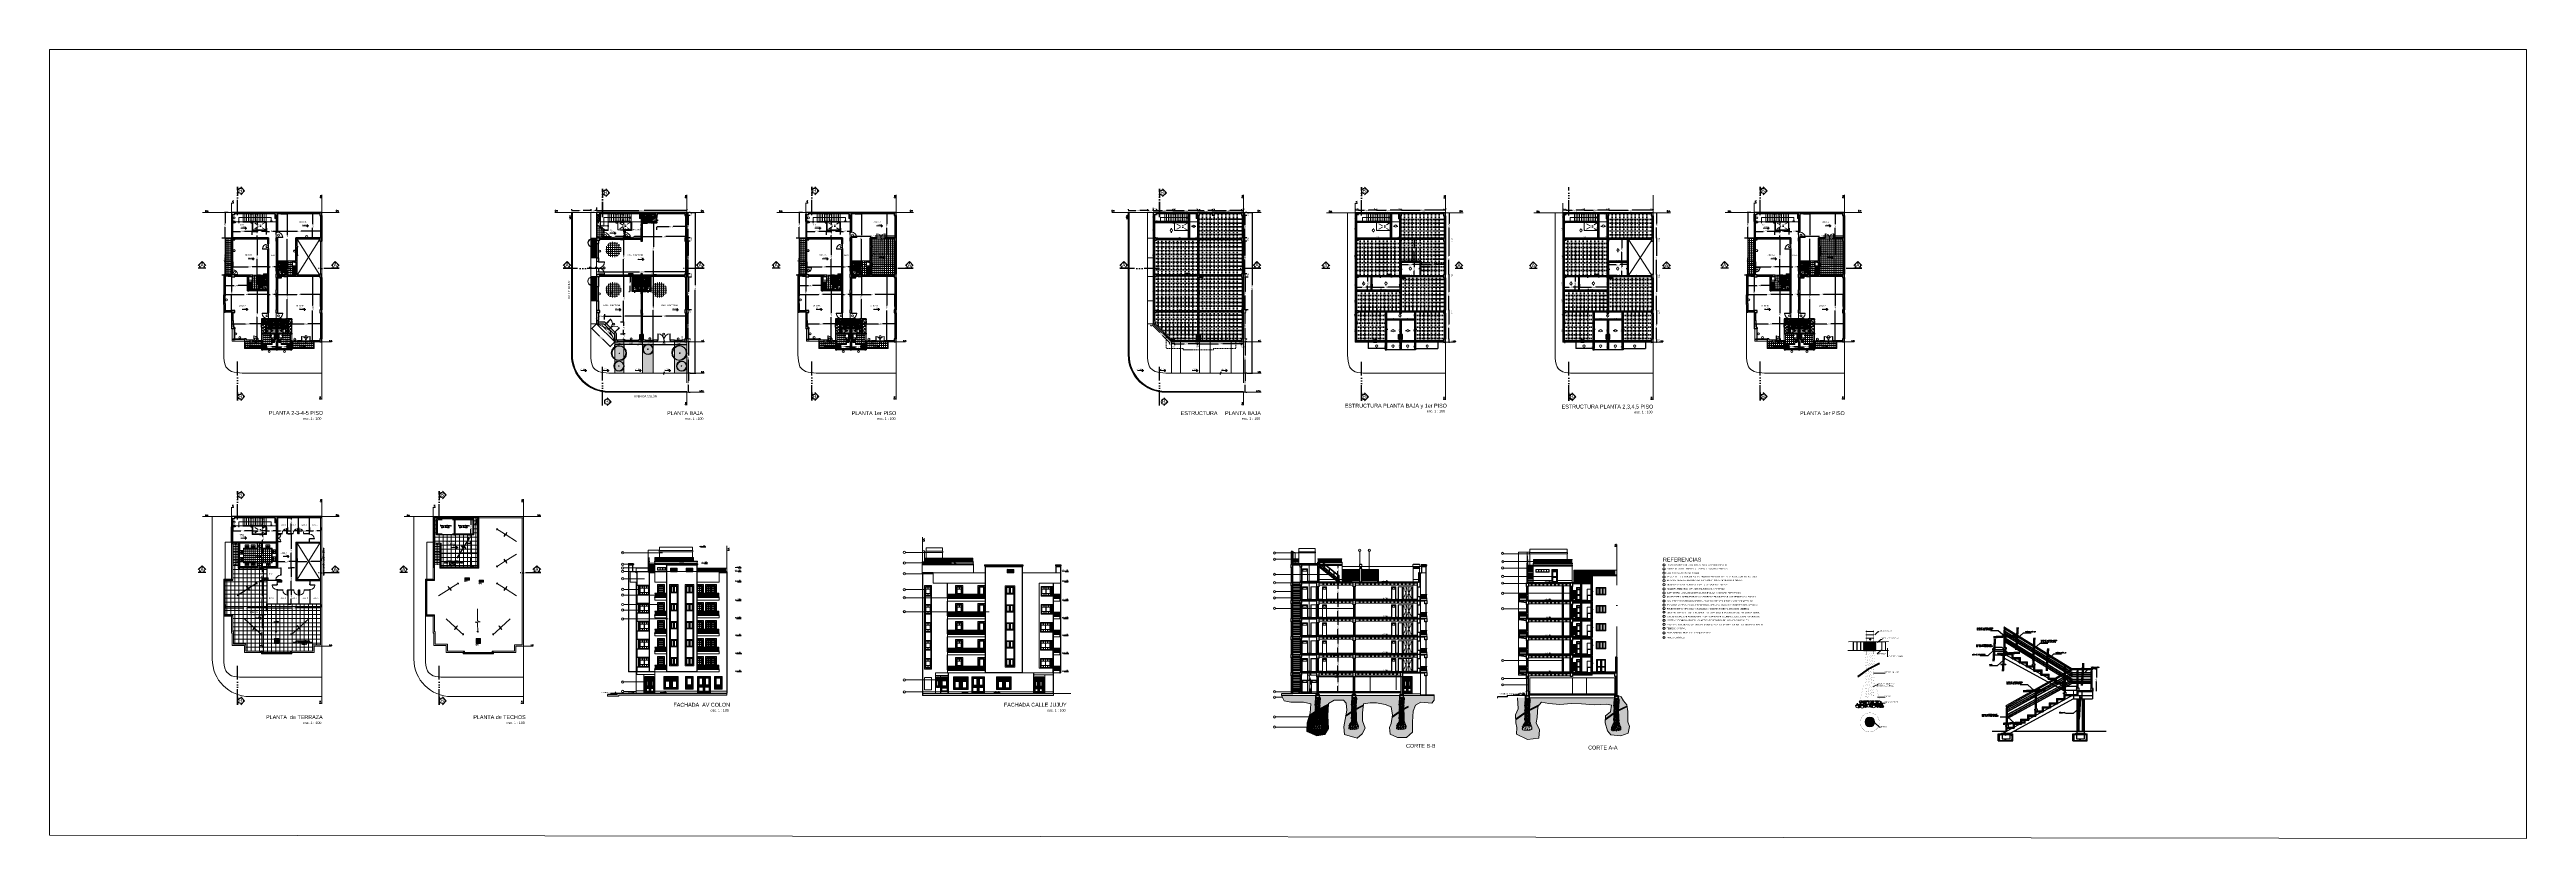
# Model space of a CAD drawing. Header units: millimetres. Extents: x 1578 to 2210, y 899 to 1032.
# Drawn here: x 1824.7 to 2210.1, y 909.4 to 1032.2 of the extents above; entities that cross this region are included whole.
import ezdxf

# ---------------------------------------------------------------- set-up
doc = ezdxf.new("R2010")
doc.units = ezdxf.units.MM
for name, pattern in [('ACAD_ISO05W100', [36, 24, -3, 0, -3, 0, -3, 0, -3]), ('DASHDOT2', [12.7, 6.35, -3.175, 0, -3.175]), ('HIDDEN2', [4.7625, 3.175, -1.5875])]:
    doc.linetypes.add(name, pattern=pattern)
for name, color, linetype in [('ARFG', 253, 'Continuous'), ('Dado de Hormigón', 54, 'Continuous'), ('ERT', 5, 'Continuous'), ('Hatch Compactación', 24, 'Continuous'), ('Hatch Lositas', 54, 'Continuous'), ('Hatch Pobre', 242, 'Continuous'), ('Hierros', 252, 'Continuous'), ('NA', 4, 'Continuous'), ('PARED2', 2, 'Continuous'), ('PASA', 3, 'Continuous'), ('REF', 7, 'Continuous'), ('TEXTO1', 3, 'Continuous'), ('TUER', 1, 'Continuous')]:
    doc.layers.add(name, color=color, linetype=linetype)
for name, color, linetype, lineweight in [('CARPINTERIA', 7, 'Continuous', 18), ('COTAS', 7, 'Continuous', 15), ('EJES', 7, 'DASHDOT2', 13), ('ESTRUCTURA', 3, 'Continuous', 30), ('hatch', 252, 'Continuous', 15), ('LINEA DE CORTE', 7, 'ACAD_ISO05W100', 60), ('LV1', 1, 'Continuous', 9), ('MUROS', 1, 'Continuous', 30), ('PISOS', 9, 'Continuous', 9), ('SANITARIOS', 7, 'Continuous', 20), ('TECHOS', 7, 'HIDDEN2', 15), ('TRAMAS', 7, 'Continuous', 15), ('UMBRALES', 7, 'Continuous', 18)]:
    doc.layers.add(name, color=color, linetype=linetype, lineweight=lineweight)
doc.styles.add('ROMANS', font='romans', dxfattribs={"height": 0.06})
doc.styles.add('STYLE1', font='ARIAL.TTF')
doc.dimstyles.get("Standard").update_dxf_attribs({"dimscale": 0, "dimtxt": 0.2, "dimasz": 0.09, "dimexe": 0.09, "dimexo": 0.5, "dimgap": 0.05, "dimtad": 0, "dimzin": 0, "dimdsep": 46, "dimtxsty": 'STYLE1', "dimblk1": 'ARCHTICK', "dimblk2": 'ARCHTICK', "dimsah": 1, "dimcen": 0, "dimadec": 0, "dimazin": 0, "dimtfac": 1, "dimtofl": 0, "dimtmove": 2, "dimatfit": 3, "dimldrblk": 'ARCHTICK', "dimfxl": 1, "dimtolj": 1, "dimtzin": 0, "dimarcsym": 0})
pattern_1 = [(90, (93.20777, 0), (-0.035921, 0.035921), [0.009525, -0.062317]), (45, (93.20777, 0), (-0.0359210245, 0.0359210245), [0.009525, -0.041275]), (135, (93.20777, 0), (-0.0359210245, -0.0359210245), [0.009525, -0.041275])]
pattern_2 = [(135, (1904.483244, 859.908667), (0.0176776695, 0.0176776695), []), (45, (1904.483244, 859.908667), (0.0176776695, -0.0176776695), [])]
pattern_3 = [(135, (1993.917066, 859.858667), (0.0176776695, 0.0176776695), []), (45, (1993.917066, 859.858667), (0.0176776695, -0.0176776695), [])]
pattern_4 = [(45, (1994.498516, 859.753004), (-0.0176776695, 0.0176776695), []), (135, (1994.498516, 859.753004), (-0.0176776695, -0.0176776695), [])]
pattern_5 = [(45, (1994.498516, 865.353004), (-0.0176776695, 0.0176776695), []), (135, (1994.498516, 865.353004), (-0.0176776695, -0.0176776695), [])]
pattern_6 = [(135, (2076.814876, 865.32942), (0.044194174, 0.044194174), []), (45, (2076.814876, 865.32942), (0.044194174, -0.044194174), [])]
pattern_7 = [(50, (1187.06921, 541.71628), (0.18218467, -0.015939086), [0.01905, -0.20955]), (355, (1187.06921, 541.71628), (-0.035242826, 0.191056643), [0.01524, -0.16764]), (100.451, (1187.0844, 541.71495), (0.1469425, 0.175116688), [0.01619, -0.17809]), (46.1842, (1187.06921, 541.76708), (0.27107904, -0.04204233), [0.028575, -0.314325]), (96.6356, (1187.0918, 541.76358), (0.237404234, 0.247425556), [0.024285, -0.267135]), (351.184, (1187.0692, 541.76708), (0.23740461, 0.24742512), [0.02286, -0.25146]), (21, (1187.09461, 541.75438), (0.15161488, -0.102265519), [0.01905, -0.20955]), (326, (1187.09461, 541.75438), (0.06180203, 0.184187966), [0.01524, -0.16764]), (71.4514, (1187.10725, 541.74586), (0.21341649, 0.081922858), [0.01619, -0.17809]), (37.5, (1187.06921, 541.71628), (0.0030886033, 0.084555039), [0, -0.165608, 0, -0.17018, 0, -0.168275]), (7.5, (1187.06921, 541.71628), (0.0668196625, 0.100180575), [0, -0.097028, 0, -0.161798, 0, -0.064135]), (327.5, (1187.01257, 541.71628), (0.135590595, -0.005728744), [0, -0.0635, 0, -0.19812, 0, -0.26289]), (317.5, (1186.98717, 541.71628), (0.148129181, 0.025426491), [0, -0.08255, 0, -0.131572, 0, -0.18669])]
pattern_8 = [(50, (1192.71921, 541.71628), (0.18218467, -0.015939086), [0.01905, -0.20955]), (355, (1192.71921, 541.71628), (-0.035242826, 0.191056643), [0.01524, -0.16764]), (100.451, (1192.7344, 541.71495), (0.1469425, 0.175116688), [0.01619, -0.17809]), (46.1842, (1192.71921, 541.76708), (0.27107904, -0.04204233), [0.028575, -0.314325]), (96.6356, (1192.7418, 541.76358), (0.237404234, 0.247425556), [0.024285, -0.267135]), (351.184, (1192.7192, 541.76708), (0.23740461, 0.24742512), [0.02286, -0.25146]), (21, (1192.74461, 541.75438), (0.15161488, -0.102265519), [0.01905, -0.20955]), (326, (1192.74461, 541.75438), (0.06180203, 0.184187966), [0.01524, -0.16764]), (71.4514, (1192.75725, 541.74586), (0.21341649, 0.081922858), [0.01619, -0.17809]), (37.5, (1192.71921, 541.71628), (0.0030886033, 0.084555039), [0, -0.165608, 0, -0.17018, 0, -0.168275]), (7.5, (1192.71921, 541.71628), (0.0668196625, 0.100180575), [0, -0.097028, 0, -0.161798, 0, -0.064135]), (327.5, (1192.66257, 541.71628), (0.135590595, -0.005728744), [0, -0.0635, 0, -0.19812, 0, -0.26289]), (317.5, (1192.63717, 541.71628), (0.148129181, 0.025426491), [0, -0.08255, 0, -0.131572, 0, -0.18669])]
pattern_9 = [(50, (1200.13502, 541.71628), (0.18218467, -0.015939086), [0.01905, -0.20955]), (355, (1200.13502, 541.71628), (-0.035242826, 0.191056643), [0.01524, -0.16764]), (100.451, (1200.1502, 541.71495), (0.1469425, 0.175116688), [0.01619, -0.17809]), (46.1842, (1200.13502, 541.76708), (0.27107904, -0.04204233), [0.028575, -0.314325]), (96.6356, (1200.15761, 541.76358), (0.237404234, 0.247425556), [0.024285, -0.267135]), (351.184, (1200.13502, 541.76708), (0.23740461, 0.24742512), [0.02286, -0.25146]), (21, (1200.16042, 541.75438), (0.15161488, -0.102265519), [0.01905, -0.20955]), (326, (1200.16042, 541.75438), (0.06180203, 0.184187966), [0.01524, -0.16764]), (71.4514, (1200.17306, 541.74586), (0.21341649, 0.081922858), [0.01619, -0.17809]), (37.5, (1200.135023, 541.71628), (0.0030886033, 0.084555039), [0, -0.165608, 0, -0.17018, 0, -0.168275]), (7.5, (1200.13502, 541.71628), (0.0668196625, 0.100180575), [0, -0.097028, 0, -0.161798, 0, -0.064135]), (327.5, (1200.07838, 541.71628), (0.135590595, -0.005728744), [0, -0.0635, 0, -0.19812, 0, -0.26289]), (317.5, (1200.05298, 541.71628), (0.148129181, 0.025426491), [0, -0.08255, 0, -0.131572, 0, -0.18669])]
pattern_10 = [(135, (2125.24581, 868.76433), (0.044194174, 0.044194174), []), (45, (2125.24581, 868.76433), (0.044194174, -0.044194174), [])]
pattern_11 = [(50, (1219.69837, 541.56251), (0.18218467, -0.015939086), [0.01905, -0.20955]), (355, (1219.69837, 541.5625), (-0.035242826, 0.191056643), [0.01524, -0.16764]), (100.451, (1219.71355, 541.56118), (0.1469425, 0.175116688), [0.01619, -0.17809]), (46.1842, (1219.69837, 541.6133), (0.27107904, -0.04204233), [0.028575, -0.314325]), (96.6356, (1219.72096, 541.6098), (0.237404234, 0.247425556), [0.024285, -0.267135]), (351.184, (1219.69837, 541.6133), (0.23740461, 0.24742512), [0.02286, -0.25146]), (21, (1219.72377, 541.60061), (0.15161488, -0.102265519), [0.01905, -0.20955]), (326, (1219.72377, 541.6006), (0.06180203, 0.184187966), [0.01524, -0.16764]), (71.4514, (1219.7364, 541.59209), (0.21341649, 0.081922858), [0.01619, -0.17809]), (37.5, (1219.69837, 541.56251), (0.0030886033, 0.084555039), [0, -0.165608, 0, -0.17018, 0, -0.168275]), (7.5, (1219.69837, 541.56251), (0.0668196625, 0.100180575), [0, -0.097028, 0, -0.161798, 0, -0.064135]), (327.5, (1219.641726, 541.56251), (0.135590595, -0.005728744), [0, -0.0635, 0, -0.19812, 0, -0.26289]), (317.5, (1219.61633, 541.56251), (0.148129181, 0.025426491), [0, -0.08255, 0, -0.131572, 0, -0.18669])]
pattern_12 = [(50, (1233.54837, 541.49303), (0.18218467, -0.015939086), [0.01905, -0.20955]), (355, (1233.54837, 541.49303), (-0.035242826, 0.191056643), [0.01524, -0.16764]), (100.451, (1233.56355, 541.4917), (0.1469425, 0.175116688), [0.01619, -0.17809]), (46.1842, (1233.54837, 541.54383), (0.27107904, -0.04204233), [0.028575, -0.314325]), (96.6356, (1233.57096, 541.54033), (0.237404234, 0.247425556), [0.024285, -0.267135]), (351.184, (1233.54837, 541.54383), (0.23740461, 0.24742512), [0.02286, -0.25146]), (21, (1233.57377, 541.53113), (0.15161488, -0.102265519), [0.01905, -0.20955]), (326, (1233.57377, 541.53113), (0.06180203, 0.184187966), [0.01524, -0.16764]), (71.4514, (1233.5864, 541.5226), (0.21341649, 0.081922858), [0.01619, -0.17809]), (37.5, (1233.54837, 541.49303), (0.0030886033, 0.084555039), [0, -0.165608, 0, -0.17018, 0, -0.168275]), (7.5, (1233.54837, 541.49303), (0.0668196625, 0.100180575), [0, -0.097028, 0, -0.161798, 0, -0.064135]), (327.5, (1233.491726, 541.49303), (0.135590595, -0.005728744), [0, -0.0635, 0, -0.19812, 0, -0.26289]), (317.5, (1233.46633, 541.49303), (0.148129181, 0.025426491), [0, -0.08255, 0, -0.131572, 0, -0.18669])]

# ---------------------------------------------------------------- blocks, each defined once
blk = doc.blocks.new('_ARCHTICK')
at = {"color": 0, "linetype": 'ByBlock', "const_width": 0.15}
blk.add_lwpolyline([(-0.5, -0.5), (0.5, 0.5)], dxfattribs=at)
blk = doc.blocks.new('*D105')
at = {"layer": 'COTAS', "color": 0, "lineweight": -2}
for p, q in [((1916.99, 986.29), (1919.31, 986.29)), ((1916.99, 986.17), (1916.99, 986.2)), ((1919.31, 986.17), (1919.31, 986.2))]:
    blk.add_line(p, q, dxfattribs=at)
at = {"layer": 'DEFPOINTS', "color": 0}
for p in [(1916.99, 986.67), (1919.31, 986.67), (1919.31, 986.29)]:
    blk.add_point(p, dxfattribs=at)
at = {"layer": 'COTAS', "color": 0, "lineweight": -2, "xscale": 0.09, "yscale": 0.09, "zscale": 0.09, "rotation": 180}
blk.add_blockref('_ARCHTICK', (1916.99, 986.29), dxfattribs=at)
at = {"layer": 'COTAS', "color": 0, "lineweight": -2, "xscale": 0.09, "yscale": 0.09, "zscale": 0.09}
blk.add_blockref('_ARCHTICK', (1919.31, 986.29), dxfattribs=at)
at = {"layer": 'COTAS', "color": 0, "insert": (1918.15, 986.5), "char_height": 0.2, "attachment_point": 5, "style": 'STYLE1'}
blk.add_mtext('\\A1;2.31', dxfattribs=at)
blk = doc.blocks.new('*D106')
at = {"layer": 'COTAS', "color": 0, "lineweight": -2}
for p, q in [((1919.31, 986.29), (1921.31, 986.29)), ((1919.31, 986.17), (1919.31, 986.2)), ((1921.31, 986.17), (1921.31, 986.2))]:
    blk.add_line(p, q, dxfattribs=at)
at = {"layer": 'DEFPOINTS', "color": 0}
for p in [(1919.31, 986.67), (1921.31, 986.67), (1921.31, 986.29)]:
    blk.add_point(p, dxfattribs=at)
at = {"layer": 'COTAS', "color": 0, "lineweight": -2, "xscale": 0.09, "yscale": 0.09, "zscale": 0.09, "rotation": 180}
blk.add_blockref('_ARCHTICK', (1919.31, 986.29), dxfattribs=at)
at = {"layer": 'COTAS', "color": 0, "lineweight": -2, "xscale": 0.09, "yscale": 0.09, "zscale": 0.09}
blk.add_blockref('_ARCHTICK', (1921.31, 986.29), dxfattribs=at)
at = {"layer": 'COTAS', "color": 0, "insert": (1920.31, 986.48), "char_height": 0.2, "attachment_point": 5, "style": 'STYLE1'}
blk.add_mtext('\\A1;2.00', dxfattribs=at)
blk = doc.blocks.new('*D107')
at = {"layer": 'COTAS', "color": 0, "lineweight": -2}
for p, q in [((1921.31, 986.3), (1923.87, 986.3)), ((1921.31, 986.17), (1921.31, 986.21)), ((1923.87, 986.17), (1923.87, 986.21))]:
    blk.add_line(p, q, dxfattribs=at)
at = {"layer": 'DEFPOINTS', "color": 0}
for p in [(1921.31, 986.67), (1923.87, 986.67), (1923.87, 986.3)]:
    blk.add_point(p, dxfattribs=at)
at = {"layer": 'COTAS', "color": 0, "lineweight": -2, "xscale": 0.09, "yscale": 0.09, "zscale": 0.09, "rotation": 180}
blk.add_blockref('_ARCHTICK', (1921.31, 986.3), dxfattribs=at)
at = {"layer": 'COTAS', "color": 0, "lineweight": -2, "xscale": 0.09, "yscale": 0.09, "zscale": 0.09}
blk.add_blockref('_ARCHTICK', (1923.87, 986.3), dxfattribs=at)
at = {"layer": 'COTAS', "color": 0, "insert": (1922.59, 986.46), "char_height": 0.2, "attachment_point": 5, "style": 'STYLE1'}
blk.add_mtext('\\A1;2.56', dxfattribs=at)
blk = doc.blocks.new('*D108')
at = {"layer": 'COTAS', "color": 0, "lineweight": -2}
for p, q in [((1916.99, 986.29), (1916.31, 986.29)), ((1916.31, 986.17), (1916.31, 986.2)), ((1916.99, 986.17), (1916.99, 986.2))]:
    blk.add_line(p, q, dxfattribs=at)
at = {"layer": 'DEFPOINTS', "color": 0}
for p in [(1916.31, 986.67), (1916.99, 986.67), (1916.31, 986.29)]:
    blk.add_point(p, dxfattribs=at)
at = {"layer": 'COTAS', "color": 0, "lineweight": -2, "xscale": 0.09, "yscale": 0.09, "zscale": 0.09, "rotation": 180}
blk.add_blockref('_ARCHTICK', (1916.31, 986.29), dxfattribs=at)
at = {"layer": 'COTAS', "color": 0, "lineweight": -2, "xscale": 0.09, "yscale": 0.09, "zscale": 0.09}
blk.add_blockref('_ARCHTICK', (1916.99, 986.29), dxfattribs=at)
at = {"layer": 'COTAS', "color": 0, "insert": (1916.65, 986.51), "char_height": 0.2, "attachment_point": 5, "style": 'STYLE1'}
blk.add_mtext('\\A1;0.68', dxfattribs=at)
blk = doc.blocks.new('*D109')
at = {"layer": 'COTAS', "color": 0, "lineweight": -2, "ltscale": 0.05}
for p, q in [((1916.31, 986.28), (1914.06, 986.28)), ((1914.06, 986.17), (1914.06, 986.19)), ((1916.31, 986.17), (1916.31, 986.19))]:
    blk.add_line(p, q, dxfattribs=at)
at = {"layer": 'DEFPOINTS', "color": 0, "ltscale": 0.05}
for p in [(1914.06, 986.67), (1916.31, 986.67), (1914.06, 986.28)]:
    blk.add_point(p, dxfattribs=at)
at = {"layer": 'COTAS', "color": 0, "lineweight": -2, "ltscale": 0.05, "xscale": 0.09, "yscale": 0.09, "zscale": 0.09, "rotation": 180}
blk.add_blockref('_ARCHTICK', (1914.06, 986.28), dxfattribs=at)
at = {"layer": 'COTAS', "color": 0, "lineweight": -2, "ltscale": 0.05, "xscale": 0.09, "yscale": 0.09, "zscale": 0.09}
blk.add_blockref('_ARCHTICK', (1916.31, 986.28), dxfattribs=at)
at = {"layer": 'COTAS', "color": 0, "ltscale": 0.05, "insert": (1915.19, 986.52), "char_height": 0.2, "attachment_point": 5, "style": 'STYLE1'}
blk.add_mtext('\\A1;2.25', dxfattribs=at)
blk = doc.blocks.new('*D110')
at = {"layer": 'COTAS', "color": 0, "lineweight": -2}
for p, q in [((1924.11, 996.78), (1924.11, 994.54)), ((1924.59, 996.78), (1924.2, 996.78)), ((1924.11, 991.68), (1924.11, 993.92)), ((1924.59, 991.68), (1924.2, 991.68))]:
    blk.add_line(p, q, dxfattribs=at)
at = {"layer": 'DEFPOINTS', "color": 0}
for p in [(1924.09, 996.78), (1924.11, 996.78), (1924.09, 991.68)]:
    blk.add_point(p, dxfattribs=at)
at = {"layer": 'COTAS', "color": 0, "lineweight": -2, "xscale": 0.09, "yscale": 0.09, "zscale": 0.09}
for p, rotation in [((1924.11, 996.78), 90), ((1924.11, 991.68), 270)]:
    blk.add_blockref('_ARCHTICK', p, dxfattribs=dict(at, rotation=rotation))
at = {"layer": 'COTAS', "color": 0, "insert": (1924.11, 994.23), "char_height": 0.2, "attachment_point": 5, "rotation": 90, "style": 'STYLE1'}
blk.add_mtext('\\A1;5.10', dxfattribs=at)
blk = doc.blocks.new('*D111')
at = {"layer": 'COTAS', "color": 0, "lineweight": -2}
for p, q in [((1924.1, 996.78), (1924.1, 997.28)), ((1924.37, 997.28), (1924.19, 997.28)), ((1924.37, 996.78), (1924.19, 996.78))]:
    blk.add_line(p, q, dxfattribs=at)
at = {"layer": 'DEFPOINTS', "color": 0}
for p in [(1923.87, 997.28), (1923.87, 996.78), (1924.1, 997.28)]:
    blk.add_point(p, dxfattribs=at)
at = {"layer": 'COTAS', "color": 0, "lineweight": -2, "xscale": 0.09, "yscale": 0.09, "zscale": 0.09}
for p, rotation in [((1924.1, 997.28), 90), ((1924.1, 996.78), 270)]:
    blk.add_blockref('_ARCHTICK', p, dxfattribs=dict(at, rotation=rotation))
at = {"layer": 'COTAS', "color": 0, "insert": (1924.57, 997.03), "char_height": 0.2, "attachment_point": 5, "rotation": 90, "style": 'STYLE1'}
blk.add_mtext('\\A1;0.50', dxfattribs=at)
blk = doc.blocks.new('*D112')
at = {"layer": 'COTAS', "color": 0, "lineweight": -2}
for p, q in [((1924.09, 1002.38), (1924.09, 1000.14)), ((1924.37, 1002.38), (1924.18, 1002.38)), ((1924.09, 997.28), (1924.09, 999.52)), ((1924.37, 997.28), (1924.18, 997.28))]:
    blk.add_line(p, q, dxfattribs=at)
at = {"layer": 'DEFPOINTS', "color": 0}
for p in [(1923.87, 1002.38), (1924.09, 1002.38), (1923.87, 997.28)]:
    blk.add_point(p, dxfattribs=at)
at = {"layer": 'COTAS', "color": 0, "lineweight": -2, "xscale": 0.09, "yscale": 0.09, "zscale": 0.09}
for p, rotation in [((1924.09, 1002.38), 90), ((1924.09, 997.28), 270)]:
    blk.add_blockref('_ARCHTICK', p, dxfattribs=dict(at, rotation=rotation))
at = {"layer": 'COTAS', "color": 0, "insert": (1924.09, 999.83), "char_height": 0.2, "attachment_point": 5, "rotation": 90, "style": 'STYLE1'}
blk.add_mtext('\\A1;5.10', dxfattribs=at)
blk = doc.blocks.new('*D113')
at = {"layer": 'COTAS', "color": 0, "lineweight": -2}
for p, q in [((1924.09, 1002.38), (1924.09, 1002.88)), ((1924.37, 1002.88), (1924.18, 1002.88)), ((1924.37, 1002.38), (1924.18, 1002.38))]:
    blk.add_line(p, q, dxfattribs=at)
at = {"layer": 'DEFPOINTS', "color": 0}
for p in [(1923.87, 1002.88), (1923.87, 1002.38), (1924.09, 1002.88)]:
    blk.add_point(p, dxfattribs=at)
at = {"layer": 'COTAS', "color": 0, "lineweight": -2, "xscale": 0.09, "yscale": 0.09, "zscale": 0.09}
for p, rotation in [((1924.09, 1002.88), 90), ((1924.09, 1002.38), 270)]:
    blk.add_blockref('_ARCHTICK', p, dxfattribs=dict(at, rotation=rotation))
at = {"layer": 'COTAS', "color": 0, "insert": (1924.56, 1002.63), "char_height": 0.2, "attachment_point": 5, "rotation": 90, "style": 'STYLE1'}
blk.add_mtext('\\A1;0.50', dxfattribs=at)
blk = doc.blocks.new('*D114')
at = {"layer": 'COTAS', "color": 0, "lineweight": -2}
for p, q in [((1924.08, 1006.33), (1924.08, 1004.92)), ((1924.37, 1006.33), (1924.17, 1006.33)), ((1924.08, 1002.88), (1924.08, 1004.3)), ((1924.37, 1002.88), (1924.17, 1002.88))]:
    blk.add_line(p, q, dxfattribs=at)
at = {"layer": 'DEFPOINTS', "color": 0}
for p in [(1923.87, 1006.33), (1924.08, 1006.33), (1923.87, 1002.88)]:
    blk.add_point(p, dxfattribs=at)
at = {"layer": 'COTAS', "color": 0, "lineweight": -2, "xscale": 0.09, "yscale": 0.09, "zscale": 0.09}
for p, rotation in [((1924.08, 1006.33), 90), ((1924.08, 1002.88), 270)]:
    blk.add_blockref('_ARCHTICK', p, dxfattribs=dict(at, rotation=rotation))
at = {"layer": 'COTAS', "color": 0, "insert": (1924.08, 1004.61), "char_height": 0.2, "attachment_point": 5, "rotation": 90, "style": 'STYLE1'}
blk.add_mtext('\\A1;3.45', dxfattribs=at)
blk = doc.blocks.new('*D115')
at = {"layer": 'COTAS', "color": 0, "lineweight": -2}
for p, q in [((1924.08, 1006.33), (1924.08, 1006.83)), ((1924.37, 1006.83), (1924.17, 1006.83)), ((1924.37, 1006.33), (1924.17, 1006.33))]:
    blk.add_line(p, q, dxfattribs=at)
at = {"layer": 'DEFPOINTS', "color": 0}
for p in [(1923.87, 1006.83), (1923.87, 1006.33), (1924.08, 1006.83)]:
    blk.add_point(p, dxfattribs=at)
at = {"layer": 'COTAS', "color": 0, "lineweight": -2, "xscale": 0.09, "yscale": 0.09, "zscale": 0.09}
for p, rotation in [((1924.08, 1006.83), 90), ((1924.08, 1006.33), 270)]:
    blk.add_blockref('_ARCHTICK', p, dxfattribs=dict(at, rotation=rotation))
at = {"layer": 'COTAS', "color": 0, "insert": (1924.55, 1006.58), "char_height": 0.2, "attachment_point": 5, "rotation": 90, "style": 'STYLE1'}
blk.add_mtext('\\A1;0.50', dxfattribs=at)
blk = doc.blocks.new('*D116')
at = {"layer": 'COTAS', "color": 0, "lineweight": -2}
for p, q in [((1908.92, 1007.33), (1908.92, 1007.21)), ((1908.92, 1007.12), (1909.06, 1007.12)), ((1909.82, 1007.12), (1909.68, 1007.12)), ((1909.82, 1007.33), (1909.82, 1007.21))]:
    blk.add_line(p, q, dxfattribs=at)
at = {"layer": 'DEFPOINTS', "color": 0}
for p in [(1908.92, 1007.12), (1908.92, 1006.83), (1909.82, 1006.83)]:
    blk.add_point(p, dxfattribs=at)
at = {"layer": 'COTAS', "color": 0, "lineweight": -2, "xscale": 0.09, "yscale": 0.09, "zscale": 0.09, "rotation": 180}
blk.add_blockref('_ARCHTICK', (1908.92, 1007.12), dxfattribs=at)
at = {"layer": 'COTAS', "color": 0, "lineweight": -2, "xscale": 0.09, "yscale": 0.09, "zscale": 0.09}
blk.add_blockref('_ARCHTICK', (1909.82, 1007.12), dxfattribs=at)
at = {"layer": 'COTAS', "color": 0, "insert": (1909.37, 1007.12), "char_height": 0.2, "attachment_point": 5, "style": 'STYLE1'}
blk.add_mtext('\\A1;0.90', dxfattribs=at)
blk = doc.blocks.new('*D117')
at = {"layer": 'COTAS', "color": 0, "lineweight": -2}
for p, q in [((1905.92, 1007.33), (1905.92, 1007.22)), ((1905.92, 1007.13), (1907.11, 1007.13)), ((1908.92, 1007.13), (1907.73, 1007.13)), ((1908.92, 1007.33), (1908.92, 1007.22))]:
    blk.add_line(p, q, dxfattribs=at)
at = {"layer": 'DEFPOINTS', "color": 0}
for p in [(1905.92, 1007.13), (1905.92, 1006.83), (1908.92, 1006.83)]:
    blk.add_point(p, dxfattribs=at)
at = {"layer": 'COTAS', "color": 0, "lineweight": -2, "xscale": 0.09, "yscale": 0.09, "zscale": 0.09, "rotation": 180}
blk.add_blockref('_ARCHTICK', (1905.92, 1007.13), dxfattribs=at)
at = {"layer": 'COTAS', "color": 0, "lineweight": -2, "xscale": 0.09, "yscale": 0.09, "zscale": 0.09}
blk.add_blockref('_ARCHTICK', (1908.92, 1007.13), dxfattribs=at)
at = {"layer": 'COTAS', "color": 0, "insert": (1907.42, 1007.13), "char_height": 0.2, "attachment_point": 5, "style": 'STYLE1'}
blk.add_mtext('\\A1;3.00', dxfattribs=at)
blk = doc.blocks.new('*D118')
at = {"layer": 'COTAS', "color": 0, "lineweight": -2}
for p, q in [((1924.11, 986.67), (1924.11, 984.56)), ((1924.37, 986.67), (1924.2, 986.67)), ((1924.11, 981.83), (1924.11, 983.94)), ((1924.37, 981.83), (1924.2, 981.83))]:
    blk.add_line(p, q, dxfattribs=at)
at = {"layer": 'DEFPOINTS', "color": 0}
for p in [(1923.87, 986.67), (1923.87, 981.83), (1924.11, 981.83)]:
    blk.add_point(p, dxfattribs=at)
at = {"layer": 'COTAS', "color": 0, "lineweight": -2, "xscale": 0.09, "yscale": 0.09, "zscale": 0.09}
for p, rotation in [((1924.11, 986.67), 90), ((1924.11, 981.83), 270)]:
    blk.add_blockref('_ARCHTICK', p, dxfattribs=dict(at, rotation=rotation))
at = {"layer": 'COTAS', "color": 0, "insert": (1924.11, 984.25), "char_height": 0.2, "attachment_point": 5, "rotation": 90, "style": 'STYLE1'}
blk.add_mtext('\\A1;4.84', dxfattribs=at)
blk = doc.blocks.new('*D119')
at = {"layer": 'COTAS', "color": 0, "lineweight": -2}
for p, q in [((1924.11, 981.83), (1924.11, 980.64)), ((1924.11, 978.83), (1924.11, 980.02)), ((1924.37, 981.83), (1924.2, 981.83)), ((1924.37, 978.83), (1924.2, 978.83))]:
    blk.add_line(p, q, dxfattribs=at)
at = {"layer": 'DEFPOINTS', "color": 0}
for p in [(1923.87, 981.83), (1923.87, 978.83), (1924.11, 978.83)]:
    blk.add_point(p, dxfattribs=at)
at = {"layer": 'COTAS', "color": 0, "lineweight": -2, "xscale": 0.09, "yscale": 0.09, "zscale": 0.09}
for p, rotation in [((1924.11, 981.83), 90), ((1924.11, 978.83), 270)]:
    blk.add_blockref('_ARCHTICK', p, dxfattribs=dict(at, rotation=rotation))
at = {"layer": 'COTAS', "color": 0, "insert": (1924.11, 980.33), "char_height": 0.2, "attachment_point": 5, "rotation": 90, "style": 'STYLE1'}
blk.add_mtext('\\A1;3.00', dxfattribs=at)
blk = doc.blocks.new('*D120')
at = {"layer": 'COTAS', "color": 0, "lineweight": -2}
for p, q in [((1924.37, 1006.83), (1925.27, 1006.83)), ((1925.18, 1006.83), (1925.18, 995.5)), ((1925.18, 981.83), (1925.18, 994.72)), ((1924.37, 981.83), (1925.27, 981.83))]:
    blk.add_line(p, q, dxfattribs=at)
at = {"layer": 'DEFPOINTS', "color": 0}
for p in [(1923.87, 1006.83), (1925.18, 1006.83), (1923.87, 981.83)]:
    blk.add_point(p, dxfattribs=at)
at = {"layer": 'COTAS', "color": 0, "lineweight": -2, "xscale": 0.09, "yscale": 0.09, "zscale": 0.09}
for p, rotation in [((1925.18, 1006.83), 90), ((1925.18, 981.83), 270)]:
    blk.add_blockref('_ARCHTICK', p, dxfattribs=dict(at, rotation=rotation))
at = {"layer": 'COTAS', "color": 0, "insert": (1925.18, 995.11), "char_height": 0.2, "attachment_point": 5, "rotation": 90, "style": 'STYLE1'}
blk.add_mtext('\\A1;25.00', dxfattribs=at)
blk = doc.blocks.new('*D145')
at = {"layer": 'COTAS', "color": 0, "lineweight": -2}
for p, q in [((1914.11, 986.28), (1912.65, 986.28)), ((1912.65, 985.83), (1912.65, 986.19)), ((1914.11, 985.83), (1914.11, 986.19))]:
    blk.add_line(p, q, dxfattribs=at)
at = {"layer": 'DEFPOINTS', "color": 0}
for p in [(1912.65, 986.33), (1912.65, 986.28), (1914.11, 986.33)]:
    blk.add_point(p, dxfattribs=at)
at = {"layer": 'COTAS', "color": 0, "lineweight": -2, "xscale": 0.09, "yscale": 0.09, "zscale": 0.09, "rotation": 180}
blk.add_blockref('_ARCHTICK', (1912.65, 986.28), dxfattribs=at)
at = {"layer": 'COTAS', "color": 0, "lineweight": -2, "xscale": 0.09, "yscale": 0.09, "zscale": 0.09}
blk.add_blockref('_ARCHTICK', (1914.11, 986.28), dxfattribs=at)
at = {"layer": 'COTAS', "color": 0, "insert": (1913.38, 986.48), "char_height": 0.2, "attachment_point": 5, "style": 'STYLE1'}
blk.add_mtext('\\A1;1.46', dxfattribs=at)
blk = doc.blocks.new('*D146')
at = {"layer": 'COTAS', "color": 0, "lineweight": -2}
for p, q in [((1914.03, 987.93), (1914.03, 987.77)), ((1914.03, 986.98), (1914.03, 987.15)), ((1914.3, 987.93), (1914.12, 987.93)), ((1914.26, 986.98), (1914.12, 986.98))]:
    blk.add_line(p, q, dxfattribs=at)
at = {"layer": 'DEFPOINTS', "color": 0}
for p in [(1913.76, 986.98), (1913.8, 987.93), (1914.03, 987.93)]:
    blk.add_point(p, dxfattribs=at)
at = {"layer": 'COTAS', "color": 0, "lineweight": -2, "xscale": 0.09, "yscale": 0.09, "zscale": 0.09}
for p, rotation in [((1914.03, 987.93), 90), ((1914.03, 986.98), 270)]:
    blk.add_blockref('_ARCHTICK', p, dxfattribs=dict(at, rotation=rotation))
at = {"layer": 'COTAS', "color": 0, "insert": (1914.03, 987.46), "char_height": 0.2, "attachment_point": 5, "rotation": 90, "style": 'STYLE1'}
blk.add_mtext('\\A1;0.95', dxfattribs=at)
blk = doc.blocks.new('*D147')
at = {"layer": 'COTAS', "color": 0, "lineweight": -2}
for p, q in [((1909.82, 990.5), (1909.82, 990.16)), ((1910.12, 990.5), (1910.12, 990.16)), ((1909.82, 990.07), (1910.12, 990.07))]:
    blk.add_line(p, q, dxfattribs=at)
at = {"layer": 'DEFPOINTS', "color": 0}
for p in [(1909.82, 990), (1910.12, 990.07), (1910.12, 990)]:
    blk.add_point(p, dxfattribs=at)
at = {"layer": 'COTAS', "color": 0, "lineweight": -2, "xscale": 0.09, "yscale": 0.09, "zscale": 0.09, "rotation": 180}
blk.add_blockref('_ARCHTICK', (1909.82, 990.07), dxfattribs=at)
at = {"layer": 'COTAS', "color": 0, "lineweight": -2, "xscale": 0.09, "yscale": 0.09, "zscale": 0.09}
blk.add_blockref('_ARCHTICK', (1910.12, 990.07), dxfattribs=at)
at = {"layer": 'COTAS', "color": 0, "insert": (1909.97, 990.34), "char_height": 0.2, "attachment_point": 5, "style": 'STYLE1'}
blk.add_mtext('\\A1;0.30', dxfattribs=at)
blk = doc.blocks.new('*D148')
at = {"layer": 'COTAS', "color": 0, "lineweight": -2}
for p, q in [((1910.12, 991.02), (1910.12, 990.57)), ((1910.12, 990.66), (1910.29, 990.66)), ((1911.07, 990.66), (1910.91, 990.66)), ((1911.07, 991.02), (1911.07, 990.57))]:
    blk.add_line(p, q, dxfattribs=at)
at = {"layer": 'DEFPOINTS', "color": 0}
for p in [(1910.12, 991.52), (1911.07, 991.52), (1911.07, 990.66)]:
    blk.add_point(p, dxfattribs=at)
at = {"layer": 'COTAS', "color": 0, "lineweight": -2, "xscale": 0.09, "yscale": 0.09, "zscale": 0.09, "rotation": 180}
blk.add_blockref('_ARCHTICK', (1910.12, 990.66), dxfattribs=at)
at = {"layer": 'COTAS', "color": 0, "lineweight": -2, "xscale": 0.09, "yscale": 0.09, "zscale": 0.09}
blk.add_blockref('_ARCHTICK', (1911.07, 990.66), dxfattribs=at)
at = {"layer": 'COTAS', "color": 0, "insert": (1910.6, 990.66), "char_height": 0.2, "attachment_point": 5, "style": 'STYLE1'}
blk.add_mtext('\\A1;0.96', dxfattribs=at)
blk = doc.blocks.new('*D149')
at = {"layer": 'COTAS', "color": 0, "lineweight": -2}
for p, q in [((1911.07, 990.66), (1913.6, 990.66)), ((1911.07, 990.16), (1911.07, 990.57)), ((1916.74, 990.66), (1914.22, 990.66)), ((1916.74, 990.68), (1916.74, 990.57))]:
    blk.add_line(p, q, dxfattribs=at)
at = {"layer": 'DEFPOINTS', "color": 0}
for p in [(1911.07, 990.66), (1916.74, 991.18), (1916.74, 990.66)]:
    blk.add_point(p, dxfattribs=at)
at = {"layer": 'COTAS', "color": 0, "lineweight": -2, "xscale": 0.09, "yscale": 0.09, "zscale": 0.09, "rotation": 180}
blk.add_blockref('_ARCHTICK', (1911.07, 990.66), dxfattribs=at)
at = {"layer": 'COTAS', "color": 0, "lineweight": -2, "xscale": 0.09, "yscale": 0.09, "zscale": 0.09}
blk.add_blockref('_ARCHTICK', (1916.74, 990.66), dxfattribs=at)
at = {"layer": 'COTAS', "color": 0, "insert": (1913.91, 990.66), "char_height": 0.2, "attachment_point": 5, "style": 'STYLE1'}
blk.add_mtext('\\A1;5.67', dxfattribs=at)
blk = doc.blocks.new('*D150')
at = {"layer": 'COTAS', "color": 0, "lineweight": -2}
for p, q in [((1916.74, 991.16), (1916.74, 990.75)), ((1916.74, 990.66), (1916.94, 990.66)), ((1916.94, 990.16), (1916.94, 990.57))]:
    blk.add_line(p, q, dxfattribs=at)
at = {"layer": 'DEFPOINTS', "color": 0}
for p in [(1916.74, 990.66), (1916.94, 990.66), (1916.94, 990.66)]:
    blk.add_point(p, dxfattribs=at)
at = {"layer": 'COTAS', "color": 0, "lineweight": -2, "xscale": 0.09, "yscale": 0.09, "zscale": 0.09, "rotation": 180}
blk.add_blockref('_ARCHTICK', (1916.74, 990.66), dxfattribs=at)
at = {"layer": 'COTAS', "color": 0, "lineweight": -2, "xscale": 0.09, "yscale": 0.09, "zscale": 0.09}
blk.add_blockref('_ARCHTICK', (1916.94, 990.66), dxfattribs=at)
at = {"layer": 'COTAS', "color": 0, "insert": (1916.84, 991.02), "char_height": 0.2, "attachment_point": 5, "style": 'STYLE1'}
blk.add_mtext('\\A1;0.20', dxfattribs=at)
blk = doc.blocks.new('*D151')
at = {"layer": 'COTAS', "color": 0, "lineweight": -2}
for p, q in [((1916.94, 991.16), (1916.94, 990.79)), ((1916.94, 990.7), (1920, 990.7)), ((1923.67, 990.7), (1920.62, 990.7)), ((1923.67, 990.68), (1923.67, 990.61))]:
    blk.add_line(p, q, dxfattribs=at)
at = {"layer": 'DEFPOINTS', "color": 0}
for p in [(1916.94, 990.66), (1923.67, 991.18), (1923.67, 990.7)]:
    blk.add_point(p, dxfattribs=at)
at = {"layer": 'COTAS', "color": 0, "lineweight": -2, "xscale": 0.09, "yscale": 0.09, "zscale": 0.09, "rotation": 180}
blk.add_blockref('_ARCHTICK', (1916.94, 990.7), dxfattribs=at)
at = {"layer": 'COTAS', "color": 0, "lineweight": -2, "xscale": 0.09, "yscale": 0.09, "zscale": 0.09}
blk.add_blockref('_ARCHTICK', (1923.67, 990.7), dxfattribs=at)
at = {"layer": 'COTAS', "color": 0, "insert": (1920.31, 990.7), "char_height": 0.2, "attachment_point": 5, "style": 'STYLE1'}
blk.add_mtext('\\A1;6.73', dxfattribs=at)
blk = doc.blocks.new('*D152')
at = {"layer": 'COTAS', "color": 0, "lineweight": -2}
for p, q in [((1913.53, 989.81), (1913.94, 989.81)), ((1913.53, 987.93), (1913.94, 987.93)), ((1914.03, 989.81), (1914.03, 989.17)), ((1914.03, 987.93), (1914.03, 988.57))]:
    blk.add_line(p, q, dxfattribs=at)
at = {"layer": 'DEFPOINTS', "color": 0}
for p in [(1914.03, 989.81), (1914.03, 989.81), (1914.03, 987.93)]:
    blk.add_point(p, dxfattribs=at)
at = {"layer": 'COTAS', "color": 0, "lineweight": -2, "xscale": 0.09, "yscale": 0.09, "zscale": 0.09}
for p, rotation in [((1914.03, 989.81), 90), ((1914.03, 987.93), 270)]:
    blk.add_blockref('_ARCHTICK', p, dxfattribs=dict(at, rotation=rotation))
at = {"layer": 'COTAS', "color": 0, "insert": (1914.03, 988.87), "char_height": 0.2, "attachment_point": 5, "rotation": 90, "style": 'STYLE1'}
blk.add_mtext('\\A1;1.87', dxfattribs=at)
blk = doc.blocks.new('*D153')
at = {"layer": 'COTAS', "color": 0, "lineweight": -2}
for p, q in [((1914.03, 996.93), (1914.03, 993.68)), ((1914.53, 996.93), (1914.12, 996.93)), ((1914.03, 989.81), (1914.03, 993.06)), ((1913.58, 989.81), (1913.94, 989.81))]:
    blk.add_line(p, q, dxfattribs=at)
at = {"layer": 'DEFPOINTS', "color": 0}
for p in [(1914.03, 996.93), (1914.03, 996.93), (1914.08, 989.81)]:
    blk.add_point(p, dxfattribs=at)
at = {"layer": 'COTAS', "color": 0, "lineweight": -2, "xscale": 0.09, "yscale": 0.09, "zscale": 0.09}
for p, rotation in [((1914.03, 996.93), 90), ((1914.03, 989.81), 270)]:
    blk.add_blockref('_ARCHTICK', p, dxfattribs=dict(at, rotation=rotation))
at = {"layer": 'COTAS', "color": 0, "insert": (1914.03, 993.37), "char_height": 0.2, "attachment_point": 5, "rotation": 90, "style": 'STYLE1'}
blk.add_mtext('\\A1;7.13', dxfattribs=at)
blk = doc.blocks.new('*D154')
at = {"layer": 'COTAS', "color": 0, "lineweight": -2}
for p, q in [((1914.84, 996.93), (1914.96, 996.93)), ((1914.84, 994.53), (1914.96, 994.53)), ((1915.05, 996.93), (1915.05, 996.04)), ((1915.05, 994.53), (1915.05, 995.42))]:
    blk.add_line(p, q, dxfattribs=at)
at = {"layer": 'DEFPOINTS', "color": 0}
for p in [(1915.05, 994.53), (1915.34, 996.93), (1915.34, 994.53)]:
    blk.add_point(p, dxfattribs=at)
at = {"layer": 'COTAS', "color": 0, "lineweight": -2, "xscale": 0.09, "yscale": 0.09, "zscale": 0.09}
for p, rotation in [((1915.05, 996.93), 90), ((1915.05, 994.53), 270)]:
    blk.add_blockref('_ARCHTICK', p, dxfattribs=dict(at, rotation=rotation))
at = {"layer": 'COTAS', "color": 0, "insert": (1915.05, 995.73), "char_height": 0.2, "attachment_point": 5, "rotation": 90, "style": 'STYLE1'}
blk.add_mtext('\\A1;2.40', dxfattribs=at)
blk = doc.blocks.new('*D155')
at = {"layer": 'COTAS', "color": 0, "lineweight": -2}
for p, q in [((1910.12, 998.06), (1910.12, 997.65)), ((1910.12, 997.56), (1916.51, 997.56)), ((1923.67, 997.56), (1917.27, 997.56)), ((1923.67, 997.78), (1923.67, 997.65))]:
    blk.add_line(p, q, dxfattribs=at)
at = {"layer": 'DEFPOINTS', "color": 0}
for p in [(1910.12, 997.56), (1923.67, 997.56), (1923.67, 997.28)]:
    blk.add_point(p, dxfattribs=at)
at = {"layer": 'COTAS', "color": 0, "lineweight": -2, "xscale": 0.09, "yscale": 0.09, "zscale": 0.09, "rotation": 180}
blk.add_blockref('_ARCHTICK', (1910.12, 997.56), dxfattribs=at)
at = {"layer": 'COTAS', "color": 0, "lineweight": -2, "xscale": 0.09, "yscale": 0.09, "zscale": 0.09}
blk.add_blockref('_ARCHTICK', (1923.67, 997.56), dxfattribs=at)
at = {"layer": 'COTAS', "color": 0, "insert": (1916.89, 997.56), "char_height": 0.2, "attachment_point": 5, "style": 'STYLE1'}
blk.add_mtext('\\A1;13.55', dxfattribs=at)
blk = doc.blocks.new('*D156')
at = {"layer": 'COTAS', "color": 0, "lineweight": -2}
for p, q in [((1909.82, 1003.33), (1909.82, 1003.16)), ((1909.82, 1003.07), (1910.02, 1003.07)), ((1910.82, 1003.07), (1910.62, 1003.07)), ((1910.82, 1003.34), (1910.82, 1003.16))]:
    blk.add_line(p, q, dxfattribs=at)
at = {"layer": 'DEFPOINTS', "color": 0}
for p in [(1909.82, 1002.83), (1910.82, 1003.07), (1910.82, 1002.84)]:
    blk.add_point(p, dxfattribs=at)
at = {"layer": 'COTAS', "color": 0, "lineweight": -2, "xscale": 0.09, "yscale": 0.09, "zscale": 0.09, "rotation": 180}
blk.add_blockref('_ARCHTICK', (1909.82, 1003.07), dxfattribs=at)
at = {"layer": 'COTAS', "color": 0, "lineweight": -2, "xscale": 0.09, "yscale": 0.09, "zscale": 0.09}
blk.add_blockref('_ARCHTICK', (1910.82, 1003.07), dxfattribs=at)
at = {"layer": 'COTAS', "color": 0, "insert": (1910.32, 1003.07), "char_height": 0.2, "attachment_point": 5, "style": 'STYLE1'}
blk.add_mtext('\\A1;1.00', dxfattribs=at)
blk = doc.blocks.new('*D157')
at = {"layer": 'COTAS', "color": 0, "lineweight": -2}
for p, q in [((1910.82, 1003.07), (1912.17, 1003.07)), ((1910.82, 1002.57), (1910.82, 1002.98)), ((1914.14, 1003.07), (1912.79, 1003.07)), ((1914.14, 1003.33), (1914.14, 1003.16))]:
    blk.add_line(p, q, dxfattribs=at)
at = {"layer": 'DEFPOINTS', "color": 0}
for p in [(1910.82, 1003.07), (1914.14, 1003.07), (1914.14, 1002.83)]:
    blk.add_point(p, dxfattribs=at)
at = {"layer": 'COTAS', "color": 0, "lineweight": -2, "xscale": 0.09, "yscale": 0.09, "zscale": 0.09, "rotation": 180}
blk.add_blockref('_ARCHTICK', (1910.82, 1003.07), dxfattribs=at)
at = {"layer": 'COTAS', "color": 0, "lineweight": -2, "xscale": 0.09, "yscale": 0.09, "zscale": 0.09}
blk.add_blockref('_ARCHTICK', (1914.14, 1003.07), dxfattribs=at)
at = {"layer": 'COTAS', "color": 0, "insert": (1912.48, 1003.07), "char_height": 0.2, "attachment_point": 5, "style": 'STYLE1'}
blk.add_mtext('\\A1;3.33', dxfattribs=at)
blk = doc.blocks.new('*D158')
at = {"layer": 'COTAS', "color": 0, "lineweight": -2}
for p, q in [((1914.14, 1003.57), (1914.14, 1003.16)), ((1914.14, 1003.07), (1915.13, 1003.07)), ((1916.74, 1003.07), (1915.75, 1003.07)), ((1916.74, 1003.38), (1916.74, 1003.16))]:
    blk.add_line(p, q, dxfattribs=at)
at = {"layer": 'DEFPOINTS', "color": 0}
for p in [(1914.14, 1003.07), (1916.74, 1003.07), (1916.74, 1002.88)]:
    blk.add_point(p, dxfattribs=at)
at = {"layer": 'COTAS', "color": 0, "lineweight": -2, "xscale": 0.09, "yscale": 0.09, "zscale": 0.09, "rotation": 180}
blk.add_blockref('_ARCHTICK', (1914.14, 1003.07), dxfattribs=at)
at = {"layer": 'COTAS', "color": 0, "lineweight": -2, "xscale": 0.09, "yscale": 0.09, "zscale": 0.09}
blk.add_blockref('_ARCHTICK', (1916.74, 1003.07), dxfattribs=at)
at = {"layer": 'COTAS', "color": 0, "insert": (1915.44, 1003.07), "char_height": 0.2, "attachment_point": 5, "style": 'STYLE1'}
blk.add_mtext('\\A1;2.60', dxfattribs=at)
blk = doc.blocks.new('*D159')
at = {"layer": 'COTAS', "color": 0, "lineweight": -2}
for p, q in [((1916.94, 1003.07), (1920, 1003.07)), ((1916.94, 1002.57), (1916.94, 1002.98)), ((1923.67, 1003.07), (1920.62, 1003.07)), ((1923.67, 1003.38), (1923.67, 1003.16))]:
    blk.add_line(p, q, dxfattribs=at)
at = {"layer": 'DEFPOINTS', "color": 0}
for p in [(1916.94, 1003.07), (1923.67, 1003.07), (1923.67, 1002.88)]:
    blk.add_point(p, dxfattribs=at)
at = {"layer": 'COTAS', "color": 0, "lineweight": -2, "xscale": 0.09, "yscale": 0.09, "zscale": 0.09, "rotation": 180}
blk.add_blockref('_ARCHTICK', (1916.94, 1003.07), dxfattribs=at)
at = {"layer": 'COTAS', "color": 0, "lineweight": -2, "xscale": 0.09, "yscale": 0.09, "zscale": 0.09}
blk.add_blockref('_ARCHTICK', (1923.67, 1003.07), dxfattribs=at)
at = {"layer": 'COTAS', "color": 0, "insert": (1920.31, 1003.07), "char_height": 0.2, "attachment_point": 5, "style": 'STYLE1'}
blk.add_mtext('\\A1;6.73', dxfattribs=at)
blk = doc.blocks.new('*D160')
at = {"layer": 'COTAS', "color": 0, "lineweight": -2}
for p, q in [((1918.65, 996.93), (1918.65, 992.26)), ((1919.12, 996.93), (1918.74, 996.93)), ((1918.65, 986.97), (1918.65, 991.64)), ((1918.15, 986.97), (1918.56, 986.97))]:
    blk.add_line(p, q, dxfattribs=at)
at = {"layer": 'DEFPOINTS', "color": 0}
for p in [(1918.62, 996.93), (1918.65, 986.97), (1918.65, 986.97)]:
    blk.add_point(p, dxfattribs=at)
at = {"layer": 'COTAS', "color": 0, "lineweight": -2, "xscale": 0.09, "yscale": 0.09, "zscale": 0.09}
for p, rotation in [((1918.65, 996.93), 90), ((1918.65, 986.97), 270)]:
    blk.add_blockref('_ARCHTICK', p, dxfattribs=dict(at, rotation=rotation))
at = {"layer": 'COTAS', "color": 0, "insert": (1918.65, 991.95), "char_height": 0.2, "attachment_point": 5, "rotation": 90, "style": 'STYLE1'}
blk.add_mtext('\\A1;9.96', dxfattribs=at)
blk = doc.blocks.new('*D161')
at = {"layer": 'COTAS', "color": 0, "lineweight": -2}
for p, q in [((1918.15, 997.13), (1918.56, 997.13)), ((1918.15, 996.93), (1918.56, 996.93)), ((1918.65, 996.93), (1918.65, 997.13))]:
    blk.add_line(p, q, dxfattribs=at)
at = {"layer": 'DEFPOINTS', "color": 0}
for p in [(1918.65, 997.13), (1918.65, 997.13), (1918.65, 996.93)]:
    blk.add_point(p, dxfattribs=at)
at = {"layer": 'COTAS', "color": 0, "lineweight": -2, "xscale": 0.09, "yscale": 0.09, "zscale": 0.09}
for p, rotation in [((1918.65, 997.13), 90), ((1918.65, 996.93), 270)]:
    blk.add_blockref('_ARCHTICK', p, dxfattribs=dict(at, rotation=rotation))
at = {"layer": 'COTAS', "color": 0, "insert": (1918.45, 997.03), "char_height": 0.2, "attachment_point": 5, "rotation": 90, "style": 'STYLE1'}
blk.add_mtext('\\A1;0.20', dxfattribs=at)
blk = doc.blocks.new('*D162')
at = {"layer": 'COTAS', "color": 0, "lineweight": -2}
for p, q in [((1918.66, 1005.23), (1918.66, 1001.49)), ((1919.15, 1005.23), (1918.75, 1005.23)), ((1918.66, 997.13), (1918.66, 1000.87)), ((1919.15, 997.13), (1918.75, 997.13))]:
    blk.add_line(p, q, dxfattribs=at)
at = {"layer": 'DEFPOINTS', "color": 0}
for p in [(1918.65, 1005.23), (1918.66, 1005.23), (1918.65, 997.13)]:
    blk.add_point(p, dxfattribs=at)
at = {"layer": 'COTAS', "color": 0, "lineweight": -2, "xscale": 0.09, "yscale": 0.09, "zscale": 0.09}
for p, rotation in [((1918.66, 1005.23), 90), ((1918.66, 997.13), 270)]:
    blk.add_blockref('_ARCHTICK', p, dxfattribs=dict(at, rotation=rotation))
at = {"layer": 'COTAS', "color": 0, "insert": (1918.66, 1001.18), "char_height": 0.2, "attachment_point": 5, "rotation": 90, "style": 'STYLE1'}
blk.add_mtext('\\A1;8.10', dxfattribs=at)
blk = doc.blocks.new('*D163')
at = {"layer": 'COTAS', "color": 0, "lineweight": -2}
for p, q in [((1913.53, 1002.63), (1913.94, 1002.63)), ((1914.03, 1002.63), (1914.03, 1000.19)), ((1914.03, 997.13), (1914.03, 999.57)), ((1913.53, 997.13), (1913.94, 997.13))]:
    blk.add_line(p, q, dxfattribs=at)
at = {"layer": 'DEFPOINTS', "color": 0}
for p in [(1914.03, 1002.63), (1914.03, 1002.63), (1914.03, 997.13)]:
    blk.add_point(p, dxfattribs=at)
at = {"layer": 'COTAS', "color": 0, "lineweight": -2, "xscale": 0.09, "yscale": 0.09, "zscale": 0.09}
for p, rotation in [((1914.03, 1002.63), 90), ((1914.03, 997.13), 270)]:
    blk.add_blockref('_ARCHTICK', p, dxfattribs=dict(at, rotation=rotation))
at = {"layer": 'COTAS', "color": 0, "insert": (1914.03, 999.88), "char_height": 0.2, "attachment_point": 5, "rotation": 90, "style": 'STYLE1'}
blk.add_mtext('\\A1;5.50', dxfattribs=at)
blk = doc.blocks.new('*D164')
at = {"layer": 'COTAS', "color": 0, "lineweight": -2}
for p, q in [((1923.71, 1006.63), (1923.71, 1002.19)), ((1924.07, 1006.63), (1923.8, 1006.63)), ((1923.71, 997.13), (1923.71, 1001.57)), ((1924.07, 997.13), (1923.8, 997.13))]:
    blk.add_line(p, q, dxfattribs=at)
at = {"layer": 'DEFPOINTS', "color": 0}
for p in [(1923.57, 1006.63), (1923.71, 1006.63), (1923.57, 997.13)]:
    blk.add_point(p, dxfattribs=at)
at = {"layer": 'COTAS', "color": 0, "lineweight": -2, "xscale": 0.09, "yscale": 0.09, "zscale": 0.09}
for p, rotation in [((1923.71, 1006.63), 90), ((1923.71, 997.13), 270)]:
    blk.add_blockref('_ARCHTICK', p, dxfattribs=dict(at, rotation=rotation))
at = {"layer": 'COTAS', "color": 0, "insert": (1923.71, 1001.88), "char_height": 0.2, "attachment_point": 5, "rotation": 90, "style": 'STYLE1'}
blk.add_mtext('\\A1;9.50', dxfattribs=at)
blk = doc.blocks.new('*D165')
at = {"layer": 'COTAS', "color": 0, "lineweight": -2}
for p, q in [((1909.82, 1007.62), (1909.82, 1007.22)), ((1909.82, 1007.13), (1916.46, 1007.13)), ((1923.87, 1007.13), (1917.22, 1007.13)), ((1923.87, 1007.33), (1923.87, 1007.22))]:
    blk.add_line(p, q, dxfattribs=at)
at = {"layer": 'DEFPOINTS', "color": 0}
for p in [(1909.82, 1007.12), (1923.87, 1007.13), (1923.87, 1006.83)]:
    blk.add_point(p, dxfattribs=at)
at = {"layer": 'COTAS', "color": 0, "lineweight": -2, "xscale": 0.09, "yscale": 0.09, "zscale": 0.09, "rotation": 180}
blk.add_blockref('_ARCHTICK', (1909.82, 1007.13), dxfattribs=at)
at = {"layer": 'COTAS', "color": 0, "lineweight": -2, "xscale": 0.09, "yscale": 0.09, "zscale": 0.09}
blk.add_blockref('_ARCHTICK', (1923.87, 1007.13), dxfattribs=at)
at = {"layer": 'COTAS', "color": 0, "insert": (1916.84, 1007.13), "char_height": 0.2, "attachment_point": 5, "style": 'STYLE1'}
blk.add_mtext('\\A1;14.05', dxfattribs=at)
blk = doc.blocks.new('*D166')
at = {"layer": 'COTAS', "color": 0, "lineweight": -2}
for p, q in [((1913.53, 1004.13), (1913.94, 1004.13)), ((1913.53, 1002.83), (1913.94, 1002.83)), ((1914.03, 1004.13), (1914.03, 1003.78)), ((1914.03, 1002.83), (1914.03, 1003.18))]:
    blk.add_line(p, q, dxfattribs=at)
at = {"layer": 'DEFPOINTS', "color": 0}
for p in [(1914.03, 1004.13), (1914.03, 1004.13), (1914.03, 1002.83)]:
    blk.add_point(p, dxfattribs=at)
at = {"layer": 'COTAS', "color": 0, "lineweight": -2, "xscale": 0.09, "yscale": 0.09, "zscale": 0.09}
for p, rotation in [((1914.03, 1004.13), 90), ((1914.03, 1002.83), 270)]:
    blk.add_blockref('_ARCHTICK', p, dxfattribs=dict(at, rotation=rotation))
at = {"layer": 'COTAS', "color": 0, "insert": (1914.03, 1003.48), "char_height": 0.2, "attachment_point": 5, "rotation": 90, "style": 'STYLE1'}
blk.add_mtext('\\A1;1.30', dxfattribs=at)
blk = doc.blocks.new('*D167')
at = {"layer": 'COTAS', "color": 0, "lineweight": -2}
for p, q in [((1913.53, 1005.33), (1913.94, 1005.33)), ((1913.53, 1004.13), (1913.94, 1004.13)), ((1914.03, 1005.33), (1914.03, 1005.03)), ((1914.03, 1004.13), (1914.03, 1004.43))]:
    blk.add_line(p, q, dxfattribs=at)
at = {"layer": 'DEFPOINTS', "color": 0}
for p in [(1914.03, 1005.33), (1914.03, 1005.33), (1914.03, 1004.13)]:
    blk.add_point(p, dxfattribs=at)
at = {"layer": 'COTAS', "color": 0, "lineweight": -2, "xscale": 0.09, "yscale": 0.09, "zscale": 0.09}
for p, rotation in [((1914.03, 1005.33), 90), ((1914.03, 1004.13), 270)]:
    blk.add_blockref('_ARCHTICK', p, dxfattribs=dict(at, rotation=rotation))
at = {"layer": 'COTAS', "color": 0, "insert": (1914.03, 1004.73), "char_height": 0.2, "attachment_point": 5, "rotation": 90, "style": 'STYLE1'}
blk.add_mtext('\\A1;1.20', dxfattribs=at)
blk = doc.blocks.new('*D168')
at = {"layer": 'COTAS', "color": 0, "lineweight": -2}
for p, q in [((1913.53, 1006.63), (1913.93, 1006.63)), ((1914.02, 1006.63), (1914.02, 1006.33)), ((1914.02, 1005.43), (1914.02, 1005.73)), ((1913.53, 1005.43), (1913.93, 1005.43))]:
    blk.add_line(p, q, dxfattribs=at)
at = {"layer": 'DEFPOINTS', "color": 0}
for p in [(1914.02, 1006.63), (1914.03, 1006.63), (1914.03, 1005.43)]:
    blk.add_point(p, dxfattribs=at)
at = {"layer": 'COTAS', "color": 0, "lineweight": -2, "xscale": 0.09, "yscale": 0.09, "zscale": 0.09}
for p, rotation in [((1914.02, 1006.63), 90), ((1914.02, 1005.43), 270)]:
    blk.add_blockref('_ARCHTICK', p, dxfattribs=dict(at, rotation=rotation))
at = {"layer": 'COTAS', "color": 0, "insert": (1914.02, 1006.03), "char_height": 0.2, "attachment_point": 5, "rotation": 90, "style": 'STYLE1'}
blk.add_mtext('\\A1;1.20', dxfattribs=at)
blk = doc.blocks.new('*D169')
at = {"layer": 'COTAS', "color": 0, "lineweight": -2}
for p, q in [((1916.75, 1006.63), (1916.75, 1005.04)), ((1917.19, 1006.63), (1916.84, 1006.63)), ((1916.69, 1002.83), (1916.84, 1002.83)), ((1916.75, 1002.83), (1916.75, 1004.42))]:
    blk.add_line(p, q, dxfattribs=at)
at = {"layer": 'DEFPOINTS', "color": 0}
for p in [(1916.69, 1006.63), (1916.75, 1006.63), (1916.19, 1002.83)]:
    blk.add_point(p, dxfattribs=at)
at = {"layer": 'COTAS', "color": 0, "lineweight": -2, "xscale": 0.09, "yscale": 0.09, "zscale": 0.09}
for p, rotation in [((1916.75, 1006.63), 90), ((1916.75, 1002.83), 270)]:
    blk.add_blockref('_ARCHTICK', p, dxfattribs=dict(at, rotation=rotation))
at = {"layer": 'COTAS', "color": 0, "insert": (1916.75, 1004.73), "char_height": 0.2, "attachment_point": 5, "rotation": 90, "style": 'STYLE1'}
blk.add_mtext('\\A1;3.80', dxfattribs=at)
blk = doc.blocks.new('*D170')
at = {"layer": 'COTAS', "color": 0, "lineweight": -2}
for p, q in [((1916.94, 1005.17), (1917.76, 1005.17)), ((1916.94, 1004.73), (1916.94, 1005.08)), ((1919.19, 1005.17), (1918.38, 1005.17)), ((1919.19, 1005.17), (1919.19, 1005.26))]:
    blk.add_line(p, q, dxfattribs=at)
at = {"layer": 'DEFPOINTS', "color": 0}
for p in [(1916.94, 1005.23), (1919.19, 1005.17), (1919.19, 1004.67)]:
    blk.add_point(p, dxfattribs=at)
at = {"layer": 'COTAS', "color": 0, "lineweight": -2, "xscale": 0.09, "yscale": 0.09, "zscale": 0.09, "rotation": 180}
blk.add_blockref('_ARCHTICK', (1916.94, 1005.17), dxfattribs=at)
at = {"layer": 'COTAS', "color": 0, "lineweight": -2, "xscale": 0.09, "yscale": 0.09, "zscale": 0.09}
blk.add_blockref('_ARCHTICK', (1919.19, 1005.17), dxfattribs=at)
at = {"layer": 'COTAS', "color": 0, "insert": (1918.07, 1005.17), "char_height": 0.2, "attachment_point": 5, "style": 'STYLE1'}
blk.add_mtext('\\A1;2.25', dxfattribs=at)
blk = doc.blocks.new('*D171')
at = {"layer": 'COTAS', "color": 0, "lineweight": -2}
for p, q in [((1923.67, 1005.83), (1923.67, 1004.53)), ((1919.19, 1004.62), (1921.12, 1004.62)), ((1919.19, 1004.12), (1919.19, 1004.53)), ((1923.67, 1004.62), (1921.74, 1004.62))]:
    blk.add_line(p, q, dxfattribs=at)
at = {"layer": 'DEFPOINTS', "color": 0}
for p in [(1923.67, 1006.33), (1919.19, 1004.62), (1923.67, 1004.62)]:
    blk.add_point(p, dxfattribs=at)
at = {"layer": 'COTAS', "color": 0, "lineweight": -2, "xscale": 0.09, "yscale": 0.09, "zscale": 0.09, "rotation": 180}
blk.add_blockref('_ARCHTICK', (1919.19, 1004.62), dxfattribs=at)
at = {"layer": 'COTAS', "color": 0, "lineweight": -2, "xscale": 0.09, "yscale": 0.09, "zscale": 0.09}
blk.add_blockref('_ARCHTICK', (1923.67, 1004.62), dxfattribs=at)
at = {"layer": 'COTAS', "color": 0, "insert": (1921.43, 1004.62), "char_height": 0.2, "attachment_point": 5, "style": 'STYLE1'}
blk.add_mtext('\\A1;4.48', dxfattribs=at)
blk = doc.blocks.new('*D172')
at = {"layer": 'COTAS', "color": 0, "lineweight": -2}
for p, q in [((1915.49, 997.01), (1915.49, 996.6)), ((1915.49, 996.51), (1915.82, 996.51)), ((1916.74, 996.51), (1916.42, 996.51)), ((1916.74, 997.01), (1916.74, 996.6))]:
    blk.add_line(p, q, dxfattribs=at)
at = {"layer": 'DEFPOINTS', "color": 0}
for p in [(1915.49, 996.51), (1916.74, 996.51), (1916.74, 996.51)]:
    blk.add_point(p, dxfattribs=at)
at = {"layer": 'COTAS', "color": 0, "lineweight": -2, "xscale": 0.09, "yscale": 0.09, "zscale": 0.09, "rotation": 180}
blk.add_blockref('_ARCHTICK', (1915.49, 996.51), dxfattribs=at)
at = {"layer": 'COTAS', "color": 0, "lineweight": -2, "xscale": 0.09, "yscale": 0.09, "zscale": 0.09}
blk.add_blockref('_ARCHTICK', (1916.74, 996.51), dxfattribs=at)
at = {"layer": 'COTAS', "color": 0, "insert": (1916.12, 996.51), "char_height": 0.2, "attachment_point": 5, "style": 'STYLE1'}
blk.add_mtext('\\A1;1.25', dxfattribs=at)
blk = doc.blocks.new('*D173')
at = {"layer": 'COTAS', "color": 0, "lineweight": -2, "ltscale": 0.1}
for p, q in [((1942.66, 989.48), (1944.53, 989.48)), ((1942.66, 989), (1942.66, 989.39)), ((1947.02, 989.48), (1945.15, 989.48)), ((1947.02, 989.98), (1947.02, 989.57))]:
    blk.add_line(p, q, dxfattribs=at)
at = {"layer": 'DEFPOINTS', "color": 0, "ltscale": 0.1}
for p in [(1942.66, 989.5), (1947.02, 989.48), (1947.02, 989.48)]:
    blk.add_point(p, dxfattribs=at)
at = {"layer": 'COTAS', "color": 0, "lineweight": -2, "ltscale": 0.1, "xscale": 0.09, "yscale": 0.09, "zscale": 0.09, "rotation": 180}
blk.add_blockref('_ARCHTICK', (1942.66, 989.48), dxfattribs=at)
at = {"layer": 'COTAS', "color": 0, "lineweight": -2, "ltscale": 0.1, "xscale": 0.09, "yscale": 0.09, "zscale": 0.09}
blk.add_blockref('_ARCHTICK', (1947.02, 989.48), dxfattribs=at)
at = {"layer": 'COTAS', "color": 0, "ltscale": 0.1, "insert": (1944.84, 989.48), "char_height": 0.2, "attachment_point": 5, "style": 'STYLE1'}
blk.add_mtext('\\A1;4.36', dxfattribs=at)
blk = doc.blocks.new('*D174')
at = {"layer": 'COTAS', "color": 0, "lineweight": -2}
for p, q in [((1941.36, 995.02), (1941.36, 993.97)), ((1947.93, 995.02), (1947.93, 993.97)), ((1941.36, 994.06), (1944.34, 994.06)), ((1947.93, 994.06), (1944.96, 994.06))]:
    blk.add_line(p, q, dxfattribs=at)
at = {"layer": 'DEFPOINTS', "color": 0}
for p in [(1941.36, 995.52), (1947.93, 995.52), (1947.93, 994.06)]:
    blk.add_point(p, dxfattribs=at)
at = {"layer": 'COTAS', "color": 0, "lineweight": -2, "xscale": 0.09, "yscale": 0.09, "zscale": 0.09, "rotation": 180}
blk.add_blockref('_ARCHTICK', (1941.36, 994.06), dxfattribs=at)
at = {"layer": 'COTAS', "color": 0, "lineweight": -2, "xscale": 0.09, "yscale": 0.09, "zscale": 0.09}
blk.add_blockref('_ARCHTICK', (1947.93, 994.06), dxfattribs=at)
at = {"layer": 'COTAS', "color": 0, "insert": (1944.65, 994.06), "char_height": 0.2, "attachment_point": 5, "style": 'STYLE1'}
blk.add_mtext('\\A1;6.58', dxfattribs=at)
blk = doc.blocks.new('*D175')
at = {"layer": 'COTAS', "color": 0, "lineweight": -2}
for p, q in [((1941.36, 995.31), (1941.36, 995.54)), ((1941.36, 995.45), (1942.79, 995.45)), ((1944.83, 995.45), (1943.41, 995.45)), ((1944.83, 995.31), (1944.83, 995.54))]:
    blk.add_line(p, q, dxfattribs=at)
at = {"layer": 'DEFPOINTS', "color": 0}
for p in [(1941.36, 995.45), (1941.36, 994.81), (1944.83, 994.81)]:
    blk.add_point(p, dxfattribs=at)
at = {"layer": 'COTAS', "color": 0, "lineweight": -2, "xscale": 0.09, "yscale": 0.09, "zscale": 0.09, "rotation": 180}
blk.add_blockref('_ARCHTICK', (1941.36, 995.45), dxfattribs=at)
at = {"layer": 'COTAS', "color": 0, "lineweight": -2, "xscale": 0.09, "yscale": 0.09, "zscale": 0.09}
blk.add_blockref('_ARCHTICK', (1944.83, 995.45), dxfattribs=at)
at = {"layer": 'COTAS', "color": 0, "insert": (1943.1, 995.45), "char_height": 0.2, "attachment_point": 5, "style": 'STYLE1'}
blk.add_mtext('\\A1;3.48', dxfattribs=at)
blk = doc.blocks.new('*D176')
at = {"layer": 'COTAS', "color": 0, "lineweight": -2}
for p, q in [((1941.86, 996.91), (1942.27, 996.91)), ((1942.36, 996.91), (1942.36, 994.53)), ((1942.36, 991.53), (1942.36, 993.91)), ((1942.86, 991.53), (1942.45, 991.53))]:
    blk.add_line(p, q, dxfattribs=at)
at = {"layer": 'DEFPOINTS', "color": 0}
for p in [(1942.36, 996.91), (1942.36, 996.91), (1942.36, 991.53)]:
    blk.add_point(p, dxfattribs=at)
at = {"layer": 'COTAS', "color": 0, "lineweight": -2, "xscale": 0.09, "yscale": 0.09, "zscale": 0.09}
for p, rotation in [((1942.36, 996.91), 90), ((1942.36, 991.53), 270)]:
    blk.add_blockref('_ARCHTICK', p, dxfattribs=dict(at, rotation=rotation))
at = {"layer": 'COTAS', "color": 0, "insert": (1942.36, 994.22), "char_height": 0.2, "attachment_point": 5, "rotation": 90, "style": 'STYLE1'}
blk.add_mtext('\\A1;5.38', dxfattribs=at)
blk = doc.blocks.new('*D177')
at = {"layer": 'COTAS', "color": 0, "lineweight": -2}
for p, q in [((1946.03, 994.76), (1946.25, 994.76)), ((1946.34, 994.76), (1946.34, 991.13)), ((1946.34, 986.87), (1946.34, 990.51)), ((1946.03, 986.87), (1946.25, 986.87))]:
    blk.add_line(p, q, dxfattribs=at)
at = {"layer": 'DEFPOINTS', "color": 0}
for p in [(1946.34, 994.76), (1946.53, 994.76), (1946.53, 986.87)]:
    blk.add_point(p, dxfattribs=at)
at = {"layer": 'COTAS', "color": 0, "lineweight": -2, "xscale": 0.09, "yscale": 0.09, "zscale": 0.09}
for p, rotation in [((1946.34, 994.76), 90), ((1946.34, 986.87), 270)]:
    blk.add_blockref('_ARCHTICK', p, dxfattribs=dict(at, rotation=rotation))
at = {"layer": 'COTAS', "color": 0, "insert": (1946.34, 990.82), "char_height": 0.2, "attachment_point": 5, "rotation": 90, "style": 'STYLE1'}
blk.add_mtext('\\A1;7.89', dxfattribs=at)
blk = doc.blocks.new('*D178')
at = {"layer": 'COTAS', "color": 0, "lineweight": -2}
for p, q in [((1946.34, 997.06), (1946.34, 995.67)), ((1946.34, 994.76), (1946.34, 995.04)), ((1946.84, 997.06), (1946.43, 997.06)), ((1946.84, 994.76), (1946.43, 994.76))]:
    blk.add_line(p, q, dxfattribs=at)
at = {"layer": 'DEFPOINTS', "color": 0}
for p in [(1946.34, 997.06), (1946.34, 997.06), (1946.34, 994.76)]:
    blk.add_point(p, dxfattribs=at)
at = {"layer": 'COTAS', "color": 0, "lineweight": -2, "xscale": 0.09, "yscale": 0.09, "zscale": 0.09}
for p, rotation in [((1946.34, 997.06), 90), ((1946.34, 994.76), 270)]:
    blk.add_blockref('_ARCHTICK', p, dxfattribs=dict(at, rotation=rotation))
at = {"layer": 'COTAS', "color": 0, "insert": (1946.35, 995.35), "char_height": 0.2, "attachment_point": 5, "rotation": 90, "style": 'STYLE1'}
blk.add_mtext('\\A1;2.30', dxfattribs=at)
blk = doc.blocks.new('*D179')
at = {"layer": 'COTAS', "color": 0, "lineweight": -2}
for p, q in [((1947.43, 1002.68), (1946.25, 1002.68)), ((1946.34, 1002.68), (1946.34, 1000.18)), ((1946.34, 997.06), (1946.34, 999.56)), ((1945.84, 997.06), (1946.25, 997.06))]:
    blk.add_line(p, q, dxfattribs=at)
at = {"layer": 'DEFPOINTS', "color": 0}
for p in [(1946.34, 1002.68), (1947.93, 1002.68), (1946.34, 997.06)]:
    blk.add_point(p, dxfattribs=at)
at = {"layer": 'COTAS', "color": 0, "lineweight": -2, "xscale": 0.09, "yscale": 0.09, "zscale": 0.09}
for p, rotation in [((1946.34, 1002.68), 90), ((1946.34, 997.06), 270)]:
    blk.add_blockref('_ARCHTICK', p, dxfattribs=dict(at, rotation=rotation))
at = {"layer": 'COTAS', "color": 0, "insert": (1946.34, 999.87), "char_height": 0.2, "attachment_point": 5, "rotation": 90, "style": 'STYLE1'}
blk.add_mtext('\\A1;5.62', dxfattribs=at)
blk = doc.blocks.new('*D180')
at = {"layer": 'COTAS', "color": 0, "lineweight": -2}
for p, q in [((1945.84, 986.87), (1946.25, 986.87)), ((1946.34, 986.87), (1946.34, 986.62)), ((1946.34, 985.77), (1946.34, 986.02)), ((1946.82, 985.77), (1946.43, 985.77))]:
    blk.add_line(p, q, dxfattribs=at)
at = {"layer": 'DEFPOINTS', "color": 0}
for p in [(1946.34, 986.87), (1946.32, 985.77), (1946.34, 985.77)]:
    blk.add_point(p, dxfattribs=at)
at = {"layer": 'COTAS', "color": 0, "lineweight": -2, "xscale": 0.09, "yscale": 0.09, "zscale": 0.09}
for p, rotation in [((1946.34, 986.87), 90), ((1946.34, 985.77), 270)]:
    blk.add_blockref('_ARCHTICK', p, dxfattribs=dict(at, rotation=rotation))
at = {"layer": 'COTAS', "color": 0, "insert": (1946.34, 986.32), "char_height": 0.2, "attachment_point": 5, "rotation": 90, "style": 'STYLE1'}
blk.add_mtext('\\A1;1.10', dxfattribs=at)
blk = doc.blocks.new('*D181')
at = {"layer": 'COTAS', "color": 0, "lineweight": -2}
for p, q in [((1945.84, 1002.88), (1946.25, 1002.88)), ((1946.16, 1004.06), (1946.43, 1004.06)), ((1946.34, 1004.06), (1946.34, 1003.77)), ((1946.34, 1002.88), (1946.34, 1003.17))]:
    blk.add_line(p, q, dxfattribs=at)
at = {"layer": 'DEFPOINTS', "color": 0}
for p in [(1945.66, 1004.06), (1946.34, 1004.06), (1946.34, 1002.88)]:
    blk.add_point(p, dxfattribs=at)
at = {"layer": 'COTAS', "color": 0, "lineweight": -2, "xscale": 0.09, "yscale": 0.09, "zscale": 0.09}
for p, rotation in [((1946.34, 1004.06), 90), ((1946.34, 1002.88), 270)]:
    blk.add_blockref('_ARCHTICK', p, dxfattribs=dict(at, rotation=rotation))
at = {"layer": 'COTAS', "color": 0, "insert": (1946.34, 1003.47), "char_height": 0.2, "attachment_point": 5, "rotation": 90, "style": 'STYLE1'}
blk.add_mtext('\\A1;1.18', dxfattribs=at)
blk = doc.blocks.new('*D182')
at = {"layer": 'COTAS', "color": 0, "lineweight": -2}
for p, q in [((1945.84, 1004.13), (1946.25, 1004.13)), ((1946.27, 1005.36), (1946.43, 1005.36)), ((1946.34, 1005.36), (1946.34, 1005.05)), ((1946.34, 1004.13), (1946.34, 1004.45))]:
    blk.add_line(p, q, dxfattribs=at)
at = {"layer": 'DEFPOINTS', "color": 0}
for p in [(1945.77, 1005.36), (1946.34, 1005.36), (1946.34, 1004.13)]:
    blk.add_point(p, dxfattribs=at)
at = {"layer": 'COTAS', "color": 0, "lineweight": -2, "xscale": 0.09, "yscale": 0.09, "zscale": 0.09}
for p, rotation in [((1946.34, 1005.36), 90), ((1946.34, 1004.13), 270)]:
    blk.add_blockref('_ARCHTICK', p, dxfattribs=dict(at, rotation=rotation))
at = {"layer": 'COTAS', "color": 0, "insert": (1946.34, 1004.75), "char_height": 0.2, "attachment_point": 5, "rotation": 90, "style": 'STYLE1'}
blk.add_mtext('\\A1;1.23', dxfattribs=at)
blk = doc.blocks.new('*D183')
at = {"layer": 'COTAS', "color": 0, "lineweight": -2}
for p, q in [((1946.18, 1006.63), (1946.43, 1006.63)), ((1946.34, 1006.63), (1946.34, 1006.33)), ((1946.34, 1005.43), (1946.34, 1005.73)), ((1945.84, 1005.43), (1946.25, 1005.43))]:
    blk.add_line(p, q, dxfattribs=at)
at = {"layer": 'DEFPOINTS', "color": 0}
for p in [(1945.68, 1006.63), (1946.34, 1006.63), (1946.34, 1005.43)]:
    blk.add_point(p, dxfattribs=at)
at = {"layer": 'COTAS', "color": 0, "lineweight": -2, "xscale": 0.09, "yscale": 0.09, "zscale": 0.09}
for p, rotation in [((1946.34, 1006.63), 90), ((1946.34, 1005.43), 270)]:
    blk.add_blockref('_ARCHTICK', p, dxfattribs=dict(at, rotation=rotation))
at = {"layer": 'COTAS', "color": 0, "insert": (1946.34, 1006.03), "char_height": 0.2, "attachment_point": 5, "rotation": 90, "style": 'STYLE1'}
blk.add_mtext('\\A1;1.20', dxfattribs=at)
blk = doc.blocks.new('*D184')
at = {"layer": 'COTAS', "color": 0, "lineweight": -2}
for p, q in [((1947.02, 989.48), (1947.84, 989.48)), ((1947.02, 988.98), (1947.02, 989.39)), ((1949.28, 989.48), (1948.46, 989.48)), ((1949.28, 989.63), (1949.28, 989.39))]:
    blk.add_line(p, q, dxfattribs=at)
at = {"layer": 'DEFPOINTS', "color": 0}
for p in [(1947.02, 989.48), (1949.28, 990.13), (1949.28, 989.48)]:
    blk.add_point(p, dxfattribs=at)
at = {"layer": 'COTAS', "color": 0, "lineweight": -2, "xscale": 0.09, "yscale": 0.09, "zscale": 0.09, "rotation": 180}
blk.add_blockref('_ARCHTICK', (1947.02, 989.48), dxfattribs=at)
at = {"layer": 'COTAS', "color": 0, "lineweight": -2, "xscale": 0.09, "yscale": 0.09, "zscale": 0.09}
blk.add_blockref('_ARCHTICK', (1949.28, 989.48), dxfattribs=at)
at = {"layer": 'COTAS', "color": 0, "insert": (1948.15, 989.48), "char_height": 0.2, "attachment_point": 5, "style": 'STYLE1'}
blk.add_mtext('\\A1;2.27', dxfattribs=at)
blk = doc.blocks.new('*D185')
at = {"layer": 'COTAS', "color": 0, "lineweight": -2}
for p, q in [((1949.48, 989.48), (1949.96, 989.48)), ((1949.48, 988.98), (1949.48, 989.39)), ((1950.99, 989.48), (1950.52, 989.48)), ((1950.99, 989.14), (1950.99, 989.39))]:
    blk.add_line(p, q, dxfattribs=at)
at = {"layer": 'DEFPOINTS', "color": 0}
for p in [(1949.48, 989.48), (1950.99, 989.64), (1950.99, 989.48)]:
    blk.add_point(p, dxfattribs=at)
at = {"layer": 'COTAS', "color": 0, "lineweight": -2, "xscale": 0.09, "yscale": 0.09, "zscale": 0.09, "rotation": 180}
blk.add_blockref('_ARCHTICK', (1949.48, 989.48), dxfattribs=at)
at = {"layer": 'COTAS', "color": 0, "lineweight": -2, "xscale": 0.09, "yscale": 0.09, "zscale": 0.09}
blk.add_blockref('_ARCHTICK', (1950.99, 989.48), dxfattribs=at)
at = {"layer": 'COTAS', "color": 0, "insert": (1950.24, 989.48), "char_height": 0.2, "attachment_point": 5, "style": 'STYLE1'}
blk.add_mtext('\\A1;1.51', dxfattribs=at)
blk = doc.blocks.new('*D186')
at = {"layer": 'COTAS', "color": 0, "lineweight": -2}
for p, q in [((1951.15, 989.98), (1951.15, 989.57)), ((1951.15, 989.48), (1951.75, 989.48)), ((1951.75, 989.98), (1951.75, 989.57))]:
    blk.add_line(p, q, dxfattribs=at)
at = {"layer": 'DEFPOINTS', "color": 0}
for p in [(1951.15, 989.48), (1951.75, 989.48), (1951.75, 989.48)]:
    blk.add_point(p, dxfattribs=at)
at = {"layer": 'COTAS', "color": 0, "lineweight": -2, "xscale": 0.09, "yscale": 0.09, "zscale": 0.09, "rotation": 180}
blk.add_blockref('_ARCHTICK', (1951.15, 989.48), dxfattribs=at)
at = {"layer": 'COTAS', "color": 0, "lineweight": -2, "xscale": 0.09, "yscale": 0.09, "zscale": 0.09}
blk.add_blockref('_ARCHTICK', (1951.75, 989.48), dxfattribs=at)
at = {"layer": 'COTAS', "color": 0, "insert": (1951.45, 989.7), "char_height": 0.2, "attachment_point": 5, "style": 'STYLE1'}
blk.add_mtext('\\A1;0.60', dxfattribs=at)
blk = doc.blocks.new('*D187')
at = {"layer": 'COTAS', "color": 0, "lineweight": -2}
for p, q in [((1951.75, 989.89), (1951.75, 989.57)), ((1951.75, 989.48), (1953.67, 989.48)), ((1956.21, 989.48), (1954.29, 989.48)), ((1956.21, 989.89), (1956.21, 989.57))]:
    blk.add_line(p, q, dxfattribs=at)
at = {"layer": 'DEFPOINTS', "color": 0}
for p in [(1951.75, 989.39), (1956.21, 989.48), (1956.21, 989.39)]:
    blk.add_point(p, dxfattribs=at)
at = {"layer": 'COTAS', "color": 0, "lineweight": -2, "xscale": 0.09, "yscale": 0.09, "zscale": 0.09, "rotation": 180}
blk.add_blockref('_ARCHTICK', (1951.75, 989.48), dxfattribs=at)
at = {"layer": 'COTAS', "color": 0, "lineweight": -2, "xscale": 0.09, "yscale": 0.09, "zscale": 0.09}
blk.add_blockref('_ARCHTICK', (1956.21, 989.48), dxfattribs=at)
at = {"layer": 'COTAS', "color": 0, "insert": (1953.98, 989.48), "char_height": 0.2, "attachment_point": 5, "style": 'STYLE1'}
blk.add_mtext('\\A1;4.46', dxfattribs=at)
blk = doc.blocks.new('*D188')
at = {"layer": 'COTAS', "color": 0, "lineweight": -2}
for p, q in [((1942.56, 999.15), (1942.56, 998.29)), ((1942.56, 998.38), (1944.94, 998.38)), ((1947.93, 998.38), (1945.56, 998.38)), ((1947.93, 999.15), (1947.93, 998.29))]:
    blk.add_line(p, q, dxfattribs=at)
at = {"layer": 'DEFPOINTS', "color": 0}
for p in [(1942.56, 999.65), (1947.93, 999.65), (1947.93, 998.38)]:
    blk.add_point(p, dxfattribs=at)
at = {"layer": 'COTAS', "color": 0, "lineweight": -2, "xscale": 0.09, "yscale": 0.09, "zscale": 0.09, "rotation": 180}
blk.add_blockref('_ARCHTICK', (1942.56, 998.38), dxfattribs=at)
at = {"layer": 'COTAS', "color": 0, "lineweight": -2, "xscale": 0.09, "yscale": 0.09, "zscale": 0.09}
blk.add_blockref('_ARCHTICK', (1947.93, 998.38), dxfattribs=at)
at = {"layer": 'COTAS', "color": 0, "insert": (1945.25, 998.38), "char_height": 0.2, "attachment_point": 5, "style": 'STYLE1'}
blk.add_mtext('\\A1;5.38', dxfattribs=at)
blk = doc.blocks.new('*D189')
at = {"layer": 'COTAS', "color": 0, "lineweight": -2}
for p, q in [((1948.08, 998.38), (1948.38, 998.38)), ((1948.08, 997.88), (1948.08, 998.29)), ((1949.28, 998.38), (1948.98, 998.38)), ((1949.28, 997.71), (1949.28, 998.47))]:
    blk.add_line(p, q, dxfattribs=at)
at = {"layer": 'DEFPOINTS', "color": 0}
for p in [(1948.08, 998.38), (1949.28, 998.38), (1949.28, 997.21)]:
    blk.add_point(p, dxfattribs=at)
at = {"layer": 'COTAS', "color": 0, "lineweight": -2, "xscale": 0.09, "yscale": 0.09, "zscale": 0.09, "rotation": 180}
blk.add_blockref('_ARCHTICK', (1948.08, 998.38), dxfattribs=at)
at = {"layer": 'COTAS', "color": 0, "lineweight": -2, "xscale": 0.09, "yscale": 0.09, "zscale": 0.09}
blk.add_blockref('_ARCHTICK', (1949.28, 998.38), dxfattribs=at)
at = {"layer": 'COTAS', "color": 0, "insert": (1948.68, 998.38), "char_height": 0.2, "attachment_point": 5, "style": 'STYLE1'}
blk.add_mtext('\\A1;1.20', dxfattribs=at)
blk = doc.blocks.new('*D190')
at = {"layer": 'COTAS', "color": 0, "lineweight": -2}
for p, q in [((1949.48, 998.88), (1949.48, 998.47)), ((1949.48, 998.38), (1949.81, 998.38)), ((1950.73, 998.38), (1950.41, 998.38)), ((1950.73, 998.88), (1950.73, 998.47))]:
    blk.add_line(p, q, dxfattribs=at)
at = {"layer": 'DEFPOINTS', "color": 0}
for p in [(1949.48, 998.38), (1950.73, 998.38), (1950.73, 998.38)]:
    blk.add_point(p, dxfattribs=at)
at = {"layer": 'COTAS', "color": 0, "lineweight": -2, "xscale": 0.09, "yscale": 0.09, "zscale": 0.09, "rotation": 180}
blk.add_blockref('_ARCHTICK', (1949.48, 998.38), dxfattribs=at)
at = {"layer": 'COTAS', "color": 0, "lineweight": -2, "xscale": 0.09, "yscale": 0.09, "zscale": 0.09}
blk.add_blockref('_ARCHTICK', (1950.73, 998.38), dxfattribs=at)
at = {"layer": 'COTAS', "color": 0, "insert": (1950.11, 998.38), "char_height": 0.2, "attachment_point": 5, "style": 'STYLE1'}
blk.add_mtext('\\A1;1.25', dxfattribs=at)
blk = doc.blocks.new('*D191')
at = {"layer": 'COTAS', "color": 0, "lineweight": -2}
for p, q in [((1950.88, 998.88), (1950.88, 998.47)), ((1950.88, 998.38), (1951.36, 998.38)), ((1952.43, 998.38), (1951.96, 998.38)), ((1952.43, 998.61), (1952.43, 998.29))]:
    blk.add_line(p, q, dxfattribs=at)
at = {"layer": 'DEFPOINTS', "color": 0}
for p in [(1950.88, 998.38), (1952.43, 999.11), (1952.43, 998.38)]:
    blk.add_point(p, dxfattribs=at)
at = {"layer": 'COTAS', "color": 0, "lineweight": -2, "xscale": 0.09, "yscale": 0.09, "zscale": 0.09, "rotation": 180}
blk.add_blockref('_ARCHTICK', (1950.88, 998.38), dxfattribs=at)
at = {"layer": 'COTAS', "color": 0, "lineweight": -2, "xscale": 0.09, "yscale": 0.09, "zscale": 0.09}
blk.add_blockref('_ARCHTICK', (1952.43, 998.38), dxfattribs=at)
at = {"layer": 'COTAS', "color": 0, "insert": (1951.66, 998.38), "char_height": 0.2, "attachment_point": 5, "style": 'STYLE1'}
blk.add_mtext('\\A1;1.55', dxfattribs=at)
blk = doc.blocks.new('*D192')
at = {"layer": 'COTAS', "color": 0, "lineweight": -2}
for p, q in [((1952.58, 998.88), (1952.58, 998.52)), ((1952.58, 998.43), (1954.09, 998.43)), ((1956.21, 998.43), (1954.71, 998.43)), ((1956.21, 998.91), (1956.21, 998.52))]:
    blk.add_line(p, q, dxfattribs=at)
at = {"layer": 'DEFPOINTS', "color": 0}
for p in [(1952.58, 998.38), (1956.21, 998.43), (1956.21, 998.41)]:
    blk.add_point(p, dxfattribs=at)
at = {"layer": 'COTAS', "color": 0, "lineweight": -2, "xscale": 0.09, "yscale": 0.09, "zscale": 0.09, "rotation": 180}
blk.add_blockref('_ARCHTICK', (1952.58, 998.43), dxfattribs=at)
at = {"layer": 'COTAS', "color": 0, "lineweight": -2, "xscale": 0.09, "yscale": 0.09, "zscale": 0.09}
blk.add_blockref('_ARCHTICK', (1956.21, 998.43), dxfattribs=at)
at = {"layer": 'COTAS', "color": 0, "insert": (1954.4, 998.43), "char_height": 0.2, "attachment_point": 5, "style": 'STYLE1'}
blk.add_mtext('\\A1;3.63', dxfattribs=at)
blk = doc.blocks.new('*D193')
at = {"layer": 'COTAS', "color": 0, "lineweight": -2}
for p, q in [((1950.52, 999.31), (1950.93, 999.31)), ((1951.02, 999.31), (1951.02, 998.5)), ((1951.02, 997.06), (1951.02, 997.88)), ((1951.52, 997.06), (1951.11, 997.06))]:
    blk.add_line(p, q, dxfattribs=at)
at = {"layer": 'DEFPOINTS', "color": 0}
for p in [(1951.02, 999.31), (1951.02, 997.06), (1951.02, 997.06)]:
    blk.add_point(p, dxfattribs=at)
at = {"layer": 'COTAS', "color": 0, "lineweight": -2, "xscale": 0.09, "yscale": 0.09, "zscale": 0.09}
for p, rotation in [((1951.02, 999.31), 90), ((1951.02, 997.06), 270)]:
    blk.add_blockref('_ARCHTICK', p, dxfattribs=dict(at, rotation=rotation))
at = {"layer": 'COTAS', "color": 0, "insert": (1951.02, 998.19), "char_height": 0.2, "attachment_point": 5, "rotation": 90, "style": 'STYLE1'}
blk.add_mtext('\\A1;2.25', dxfattribs=at)
blk = doc.blocks.new('*D194')
at = {"layer": 'COTAS', "color": 0, "lineweight": -2}
for p, q in [((1950.52, 996.86), (1950.93, 996.86)), ((1951.02, 996.86), (1951.02, 993.88)), ((1951.02, 990.28), (1951.02, 993.26)), ((1950.52, 990.28), (1950.93, 990.28))]:
    blk.add_line(p, q, dxfattribs=at)
at = {"layer": 'DEFPOINTS', "color": 0}
for p in [(1951.02, 996.86), (1951.02, 990.28), (1951.02, 990.28)]:
    blk.add_point(p, dxfattribs=at)
at = {"layer": 'COTAS', "color": 0, "lineweight": -2, "xscale": 0.09, "yscale": 0.09, "zscale": 0.09}
for p, rotation in [((1951.02, 996.86), 90), ((1951.02, 990.28), 270)]:
    blk.add_blockref('_ARCHTICK', p, dxfattribs=dict(at, rotation=rotation))
at = {"layer": 'COTAS', "color": 0, "insert": (1951.02, 993.57), "char_height": 0.2, "attachment_point": 5, "rotation": 90, "style": 'STYLE1'}
blk.add_mtext('\\A1;6.58', dxfattribs=at)
blk = doc.blocks.new('*D195')
at = {"layer": 'COTAS', "color": 0, "lineweight": -2}
for p, q in [((1951.03, 990.13), (1951.03, 989.39)), ((1951.03, 988.03), (1951.03, 988.77)), ((1951.52, 990.13), (1951.12, 990.13)), ((1951.52, 988.03), (1951.12, 988.03))]:
    blk.add_line(p, q, dxfattribs=at)
at = {"layer": 'DEFPOINTS', "color": 0}
for p in [(1951.02, 990.13), (1951.02, 988.03), (1951.03, 988.03)]:
    blk.add_point(p, dxfattribs=at)
at = {"layer": 'COTAS', "color": 0, "lineweight": -2, "xscale": 0.09, "yscale": 0.09, "zscale": 0.09}
for p, rotation in [((1951.03, 990.13), 90), ((1951.03, 988.03), 270)]:
    blk.add_blockref('_ARCHTICK', p, dxfattribs=dict(at, rotation=rotation))
at = {"layer": 'COTAS', "color": 0, "insert": (1951.03, 989.08), "char_height": 0.2, "attachment_point": 5, "rotation": 90, "style": 'STYLE1'}
blk.add_mtext('\\A1;2.10', dxfattribs=at)
blk = doc.blocks.new('*D196')
at = {"layer": 'COTAS', "color": 0, "lineweight": -2}
for p, q in [((1951.03, 987.88), (1951.03, 987.67)), ((1951.03, 985.67), (1951.03, 987.09)), ((1951.47, 987.88), (1951.12, 987.88)), ((1951.47, 985.67), (1951.12, 985.67))]:
    blk.add_line(p, q, dxfattribs=at)
at = {"layer": 'DEFPOINTS', "color": 0}
for p in [(1950.97, 987.88), (1950.97, 985.67), (1951.03, 985.67)]:
    blk.add_point(p, dxfattribs=at)
at = {"layer": 'COTAS', "color": 0, "lineweight": -2, "xscale": 0.09, "yscale": 0.09, "zscale": 0.09}
for p, rotation in [((1951.03, 987.88), 90), ((1951.03, 985.67), 270)]:
    blk.add_blockref('_ARCHTICK', p, dxfattribs=dict(at, rotation=rotation))
at = {"layer": 'COTAS', "color": 0, "insert": (1951, 987.38), "char_height": 0.2, "attachment_point": 5, "rotation": 90, "style": 'STYLE1'}
blk.add_mtext('\\A1;2.21', dxfattribs=at)
blk = doc.blocks.new('*D197')
at = {"layer": 'COTAS', "color": 0, "lineweight": -2}
for p, q in [((1948.08, 994.06), (1948.38, 994.06)), ((1948.08, 993.56), (1948.08, 993.97)), ((1949.28, 994.06), (1948.98, 994.06)), ((1949.28, 993.76), (1949.28, 993.97))]:
    blk.add_line(p, q, dxfattribs=at)
at = {"layer": 'DEFPOINTS', "color": 0}
for p in [(1949.28, 994.26), (1948.08, 994.06), (1949.28, 994.06)]:
    blk.add_point(p, dxfattribs=at)
at = {"layer": 'COTAS', "color": 0, "lineweight": -2, "xscale": 0.09, "yscale": 0.09, "zscale": 0.09, "rotation": 180}
blk.add_blockref('_ARCHTICK', (1948.08, 994.06), dxfattribs=at)
at = {"layer": 'COTAS', "color": 0, "lineweight": -2, "xscale": 0.09, "yscale": 0.09, "zscale": 0.09}
blk.add_blockref('_ARCHTICK', (1949.28, 994.06), dxfattribs=at)
at = {"layer": 'COTAS', "color": 0, "insert": (1948.68, 994.06), "char_height": 0.2, "attachment_point": 5, "style": 'STYLE1'}
blk.add_mtext('\\A1;1.20', dxfattribs=at)
blk = doc.blocks.new('*D198')
at = {"layer": 'COTAS', "color": 0, "lineweight": -2}
for p, q in [((1956.21, 992.18), (1956.21, 994.15)), ((1949.48, 994.06), (1952.54, 994.06)), ((1949.48, 993.56), (1949.48, 993.97)), ((1956.21, 994.06), (1953.16, 994.06))]:
    blk.add_line(p, q, dxfattribs=at)
at = {"layer": 'DEFPOINTS', "color": 0}
for p in [(1949.48, 994.06), (1956.21, 994.06), (1956.21, 991.68)]:
    blk.add_point(p, dxfattribs=at)
at = {"layer": 'COTAS', "color": 0, "lineweight": -2, "xscale": 0.09, "yscale": 0.09, "zscale": 0.09, "rotation": 180}
blk.add_blockref('_ARCHTICK', (1949.48, 994.06), dxfattribs=at)
at = {"layer": 'COTAS', "color": 0, "lineweight": -2, "xscale": 0.09, "yscale": 0.09, "zscale": 0.09}
blk.add_blockref('_ARCHTICK', (1956.21, 994.06), dxfattribs=at)
at = {"layer": 'COTAS', "color": 0, "insert": (1952.85, 994.06), "char_height": 0.2, "attachment_point": 5, "style": 'STYLE1'}
blk.add_mtext('\\A1;6.73', dxfattribs=at)
blk = doc.blocks.new('*D199')
at = {"layer": 'COTAS', "color": 0, "lineweight": -2}
for p, q in [((1954.78, 986.67), (1954.78, 986.5)), ((1955.27, 986.67), (1954.87, 986.67)), ((1954.63, 985.7), (1954.69, 985.7)), ((1954.78, 985.7), (1954.78, 985.88))]:
    blk.add_line(p, q, dxfattribs=at)
at = {"layer": 'DEFPOINTS', "color": 0}
for p in [(1954.77, 986.67), (1954.78, 986.67), (1955.13, 985.7)]:
    blk.add_point(p, dxfattribs=at)
at = {"layer": 'COTAS', "color": 0, "lineweight": -2, "xscale": 0.09, "yscale": 0.09, "zscale": 0.09}
for p, rotation in [((1954.78, 986.67), 90), ((1954.78, 985.7), 270)]:
    blk.add_blockref('_ARCHTICK', p, dxfattribs=dict(at, rotation=rotation))
at = {"layer": 'COTAS', "color": 0, "insert": (1954.78, 986.19), "char_height": 0.2, "attachment_point": 5, "rotation": 90, "style": 'STYLE1'}
blk.add_mtext('\\A1;0.97', dxfattribs=at)
blk = doc.blocks.new('*D200')
at = {"layer": 'COTAS', "color": 0, "lineweight": -2}
for p, q in [((1954.97, 997.06), (1954.97, 992.35)), ((1955.44, 997.06), (1955.06, 997.06)), ((1954.97, 986.87), (1954.97, 991.59)), ((1954.47, 986.87), (1954.88, 986.87))]:
    blk.add_line(p, q, dxfattribs=at)
at = {"layer": 'DEFPOINTS', "color": 0}
for p in [(1954.94, 997.06), (1954.97, 997.06), (1954.97, 986.87)]:
    blk.add_point(p, dxfattribs=at)
at = {"layer": 'COTAS', "color": 0, "lineweight": -2, "xscale": 0.09, "yscale": 0.09, "zscale": 0.09}
for p, rotation in [((1954.97, 997.06), 90), ((1954.97, 986.87), 270)]:
    blk.add_blockref('_ARCHTICK', p, dxfattribs=dict(at, rotation=rotation))
at = {"layer": 'COTAS', "color": 0, "insert": (1954.97, 991.97), "char_height": 0.2, "attachment_point": 5, "rotation": 90, "style": 'STYLE1'}
blk.add_mtext('\\A1;10.19', dxfattribs=at)
blk = doc.blocks.new('*D201')
at = {"layer": 'COTAS', "color": 0, "lineweight": -2}
for p, q in [((1954.97, 1002.68), (1954.97, 1000.18)), ((1955.27, 1002.68), (1955.06, 1002.68)), ((1954.97, 997.06), (1954.97, 999.56)), ((1954.47, 997.06), (1954.88, 997.06))]:
    blk.add_line(p, q, dxfattribs=at)
at = {"layer": 'DEFPOINTS', "color": 0}
for p in [(1954.77, 1002.68), (1954.97, 1002.68), (1954.97, 997.06)]:
    blk.add_point(p, dxfattribs=at)
at = {"layer": 'COTAS', "color": 0, "lineweight": -2, "xscale": 0.09, "yscale": 0.09, "zscale": 0.09}
for p, rotation in [((1954.97, 1002.68), 90), ((1954.97, 997.06), 270)]:
    blk.add_blockref('_ARCHTICK', p, dxfattribs=dict(at, rotation=rotation))
at = {"layer": 'COTAS', "color": 0, "insert": (1954.97, 999.87), "char_height": 0.2, "attachment_point": 5, "rotation": 90, "style": 'STYLE1'}
blk.add_mtext('\\A1;5.62', dxfattribs=at)
blk = doc.blocks.new('*D202')
at = {"layer": 'COTAS', "color": 0, "lineweight": -2}
for p, q in [((1955.61, 1006.63), (1954.88, 1006.63)), ((1954.97, 1006.63), (1954.97, 1005.07)), ((1954.47, 1002.88), (1954.88, 1002.88)), ((1954.97, 1002.88), (1954.97, 1004.45))]:
    blk.add_line(p, q, dxfattribs=at)
at = {"layer": 'DEFPOINTS', "color": 0}
for p in [(1954.97, 1006.63), (1956.11, 1006.63), (1954.97, 1002.88)]:
    blk.add_point(p, dxfattribs=at)
at = {"layer": 'COTAS', "color": 0, "lineweight": -2, "xscale": 0.09, "yscale": 0.09, "zscale": 0.09}
for p, rotation in [((1954.97, 1006.63), 90), ((1954.97, 1002.88), 270)]:
    blk.add_blockref('_ARCHTICK', p, dxfattribs=dict(at, rotation=rotation))
at = {"layer": 'COTAS', "color": 0, "insert": (1954.97, 1004.76), "char_height": 0.2, "attachment_point": 5, "rotation": 90, "style": 'STYLE1'}
blk.add_mtext('\\A1;3.75', dxfattribs=at)
blk = doc.blocks.new('*D203')
at = {"layer": 'COTAS', "color": 0, "lineweight": -2}
for p, q in [((1950.03, 1006.63), (1951.11, 1006.63)), ((1951.02, 1006.63), (1951.02, 1003.28)), ((1951.02, 999.31), (1951.02, 1002.66)), ((1950.52, 999.31), (1950.93, 999.31))]:
    blk.add_line(p, q, dxfattribs=at)
at = {"layer": 'DEFPOINTS', "color": 0}
for p in [(1949.53, 1006.63), (1951.02, 1006.63), (1951.02, 999.31)]:
    blk.add_point(p, dxfattribs=at)
at = {"layer": 'COTAS', "color": 0, "lineweight": -2, "xscale": 0.09, "yscale": 0.09, "zscale": 0.09}
for p, rotation in [((1951.02, 1006.63), 90), ((1951.02, 999.31), 270)]:
    blk.add_blockref('_ARCHTICK', p, dxfattribs=dict(at, rotation=rotation))
at = {"layer": 'COTAS', "color": 0, "insert": (1951.02, 1002.97), "char_height": 0.2, "attachment_point": 5, "rotation": 90, "style": 'STYLE1'}
blk.add_mtext('\\A1;7.32', dxfattribs=at)
blk = doc.blocks.new('*D204')
at = {"layer": 'COTAS', "color": 0, "lineweight": -2}
for p, q in [((1949.48, 1003.14), (1952.54, 1003.14)), ((1949.48, 1003.13), (1949.48, 1003.05)), ((1956.21, 1003.14), (1953.16, 1003.14)), ((1956.21, 1003.38), (1956.21, 1003.23))]:
    blk.add_line(p, q, dxfattribs=at)
at = {"layer": 'DEFPOINTS', "color": 0}
for p in [(1949.48, 1003.63), (1949.48, 1003.14), (1956.21, 1002.88)]:
    blk.add_point(p, dxfattribs=at)
at = {"layer": 'COTAS', "color": 0, "lineweight": -2, "xscale": 0.09, "yscale": 0.09, "zscale": 0.09, "rotation": 180}
blk.add_blockref('_ARCHTICK', (1949.48, 1003.14), dxfattribs=at)
at = {"layer": 'COTAS', "color": 0, "lineweight": -2, "xscale": 0.09, "yscale": 0.09, "zscale": 0.09}
blk.add_blockref('_ARCHTICK', (1956.21, 1003.14), dxfattribs=at)
at = {"layer": 'COTAS', "color": 0, "insert": (1952.85, 1003.14), "char_height": 0.2, "attachment_point": 5, "style": 'STYLE1'}
blk.add_mtext('\\A1;6.73', dxfattribs=at)
blk = doc.blocks.new('*D205')
at = {"layer": 'COTAS', "color": 0, "lineweight": -2}
for p, q in [((1947.78, 1003.87), (1948.23, 1003.87)), ((1947.78, 1003.38), (1947.78, 1003.78)), ((1949.28, 1003.87), (1948.83, 1003.87)), ((1949.28, 1003.38), (1949.28, 1003.78))]:
    blk.add_line(p, q, dxfattribs=at)
at = {"layer": 'DEFPOINTS', "color": 0}
for p in [(1947.78, 1003.88), (1947.78, 1003.87), (1949.28, 1003.88)]:
    blk.add_point(p, dxfattribs=at)
at = {"layer": 'COTAS', "color": 0, "lineweight": -2, "xscale": 0.09, "yscale": 0.09, "zscale": 0.09, "rotation": 180}
blk.add_blockref('_ARCHTICK', (1947.78, 1003.87), dxfattribs=at)
at = {"layer": 'COTAS', "color": 0, "lineweight": -2, "xscale": 0.09, "yscale": 0.09, "zscale": 0.09}
blk.add_blockref('_ARCHTICK', (1949.28, 1003.87), dxfattribs=at)
at = {"layer": 'COTAS', "color": 0, "insert": (1948.53, 1003.87), "char_height": 0.2, "attachment_point": 5, "style": 'STYLE1'}
blk.add_mtext('\\A1;1.50', dxfattribs=at)
blk = doc.blocks.new('*D206')
at = {"layer": 'COTAS', "color": 0, "lineweight": -2}
for p, q in [((1945.58, 1004.37), (1945.58, 1003.96)), ((1945.58, 1003.87), (1946.37, 1003.87)), ((1947.78, 1003.87), (1946.99, 1003.87)), ((1947.78, 1004.37), (1947.78, 1003.96))]:
    blk.add_line(p, q, dxfattribs=at)
at = {"layer": 'DEFPOINTS', "color": 0}
for p in [(1945.58, 1003.87), (1945.58, 1003.87), (1947.78, 1003.87)]:
    blk.add_point(p, dxfattribs=at)
at = {"layer": 'COTAS', "color": 0, "lineweight": -2, "xscale": 0.09, "yscale": 0.09, "zscale": 0.09, "rotation": 180}
blk.add_blockref('_ARCHTICK', (1945.58, 1003.87), dxfattribs=at)
at = {"layer": 'COTAS', "color": 0, "lineweight": -2, "xscale": 0.09, "yscale": 0.09, "zscale": 0.09}
blk.add_blockref('_ARCHTICK', (1947.78, 1003.87), dxfattribs=at)
at = {"layer": 'COTAS', "color": 0, "insert": (1946.68, 1003.87), "char_height": 0.2, "attachment_point": 5, "style": 'STYLE1'}
blk.add_mtext('\\A1;2.20', dxfattribs=at)
blk = doc.blocks.new('*D207')
at = {"layer": 'COTAS', "color": 0, "lineweight": -2}
for p, q in [((1942.56, 1003.38), (1942.56, 1003.96)), ((1942.56, 1003.87), (1943.76, 1003.87)), ((1945.58, 1003.87), (1944.38, 1003.87)), ((1945.58, 1003.37), (1945.58, 1003.78))]:
    blk.add_line(p, q, dxfattribs=at)
at = {"layer": 'DEFPOINTS', "color": 0}
for p in [(1942.56, 1003.87), (1942.56, 1002.88), (1945.58, 1003.87)]:
    blk.add_point(p, dxfattribs=at)
at = {"layer": 'COTAS', "color": 0, "lineweight": -2, "xscale": 0.09, "yscale": 0.09, "zscale": 0.09, "rotation": 180}
blk.add_blockref('_ARCHTICK', (1942.56, 1003.87), dxfattribs=at)
at = {"layer": 'COTAS', "color": 0, "lineweight": -2, "xscale": 0.09, "yscale": 0.09, "zscale": 0.09}
blk.add_blockref('_ARCHTICK', (1945.58, 1003.87), dxfattribs=at)
at = {"layer": 'COTAS', "color": 0, "insert": (1944.07, 1003.87), "char_height": 0.2, "attachment_point": 5, "style": 'STYLE1'}
blk.add_mtext('\\A1;3.03', dxfattribs=at)
blk = doc.blocks.new('*D208')
at = {"layer": 'COTAS', "color": 0, "lineweight": -2}
for p, q in [((1944.48, 986.27), (1944.48, 986.01)), ((1944.48, 985.92), (1944.6, 985.92)), ((1947.02, 985.92), (1945.22, 985.92)), ((1947.02, 986.27), (1947.02, 986.01))]:
    blk.add_line(p, q, dxfattribs=at)
at = {"layer": 'DEFPOINTS', "color": 0}
for p in [(1944.48, 985.77), (1947.02, 985.92), (1947.02, 985.77)]:
    blk.add_point(p, dxfattribs=at)
at = {"layer": 'COTAS', "color": 0, "lineweight": -2, "xscale": 0.09, "yscale": 0.09, "zscale": 0.09, "rotation": 180}
blk.add_blockref('_ARCHTICK', (1944.48, 985.92), dxfattribs=at)
at = {"layer": 'COTAS', "color": 0, "lineweight": -2, "xscale": 0.09, "yscale": 0.09, "zscale": 0.09}
blk.add_blockref('_ARCHTICK', (1947.02, 985.92), dxfattribs=at)
at = {"layer": 'COTAS', "color": 0, "insert": (1944.91, 985.92), "char_height": 0.2, "attachment_point": 5, "style": 'STYLE1'}
blk.add_mtext('\\A1;2.54', dxfattribs=at)
blk = doc.blocks.new('*D209')
at = {"layer": 'COTAS', "color": 0, "lineweight": -2}
for p, q in [((1947.22, 985.93), (1947.94, 985.93)), ((1947.22, 985.68), (1947.22, 985.84)), ((1949.28, 985.93), (1948.56, 985.93)), ((1949.28, 985.68), (1949.28, 985.84))]:
    blk.add_line(p, q, dxfattribs=at)
at = {"layer": 'DEFPOINTS', "color": 0}
for p in [(1947.22, 986.18), (1949.28, 986.18), (1949.28, 985.93)]:
    blk.add_point(p, dxfattribs=at)
at = {"layer": 'COTAS', "color": 0, "lineweight": -2, "xscale": 0.09, "yscale": 0.09, "zscale": 0.09, "rotation": 180}
blk.add_blockref('_ARCHTICK', (1947.22, 985.93), dxfattribs=at)
at = {"layer": 'COTAS', "color": 0, "lineweight": -2, "xscale": 0.09, "yscale": 0.09, "zscale": 0.09}
blk.add_blockref('_ARCHTICK', (1949.28, 985.93), dxfattribs=at)
at = {"layer": 'COTAS', "color": 0, "insert": (1948.25, 985.93), "char_height": 0.2, "attachment_point": 5, "style": 'STYLE1'}
blk.add_mtext('\\A1;2.07', dxfattribs=at)
blk = doc.blocks.new('*D210')
at = {"layer": 'COTAS', "color": 0, "lineweight": -2}
for p, q in [((1949.48, 985.93), (1950.19, 985.93)), ((1949.48, 985.43), (1949.48, 985.84)), ((1951.53, 985.93), (1950.82, 985.93)), ((1951.53, 986.19), (1951.53, 986.02))]:
    blk.add_line(p, q, dxfattribs=at)
at = {"layer": 'DEFPOINTS', "color": 0}
for p in [(1949.48, 985.93), (1951.53, 985.93), (1951.53, 985.69)]:
    blk.add_point(p, dxfattribs=at)
at = {"layer": 'COTAS', "color": 0, "lineweight": -2, "xscale": 0.09, "yscale": 0.09, "zscale": 0.09, "rotation": 180}
blk.add_blockref('_ARCHTICK', (1949.48, 985.93), dxfattribs=at)
at = {"layer": 'COTAS', "color": 0, "lineweight": -2, "xscale": 0.09, "yscale": 0.09, "zscale": 0.09}
blk.add_blockref('_ARCHTICK', (1951.53, 985.93), dxfattribs=at)
at = {"layer": 'COTAS', "color": 0, "insert": (1950.51, 985.93), "char_height": 0.2, "attachment_point": 5, "style": 'STYLE1'}
blk.add_mtext('\\A1;2.05', dxfattribs=at)
blk = doc.blocks.new('*D211')
at = {"layer": 'COTAS', "color": 0, "lineweight": -2}
for p, q in [((1941.86, 1006.83), (1941.27, 1006.83)), ((1941.36, 1006.83), (1941.36, 1005.17)), ((1940.91, 1002.88), (1941.27, 1002.88)), ((1941.36, 1002.88), (1941.36, 1004.55))]:
    blk.add_line(p, q, dxfattribs=at)
at = {"layer": 'DEFPOINTS', "color": 0}
for p in [(1941.36, 1006.83), (1942.36, 1006.83), (1941.41, 1002.88)]:
    blk.add_point(p, dxfattribs=at)
at = {"layer": 'COTAS', "color": 0, "lineweight": -2, "xscale": 0.09, "yscale": 0.09, "zscale": 0.09}
for p, rotation in [((1941.36, 1006.83), 90), ((1941.36, 1002.88), 270)]:
    blk.add_blockref('_ARCHTICK', p, dxfattribs=dict(at, rotation=rotation))
at = {"layer": 'COTAS', "color": 0, "insert": (1941.36, 1004.86), "char_height": 0.2, "attachment_point": 5, "rotation": 90, "style": 'STYLE1'}
blk.add_mtext('\\A1;3.95', dxfattribs=at)
blk = doc.blocks.new('*D212')
at = {"layer": 'COTAS', "color": 0, "lineweight": -2}
for p, q in [((1940.86, 1002.88), (1941.27, 1002.88)), ((1941.36, 1002.88), (1941.36, 1000.31)), ((1941.36, 997.11), (1941.36, 999.69)), ((1940.86, 997.11), (1941.27, 997.11))]:
    blk.add_line(p, q, dxfattribs=at)
at = {"layer": 'DEFPOINTS', "color": 0}
for p in [(1941.36, 1002.88), (1941.36, 997.11), (1941.36, 997.11)]:
    blk.add_point(p, dxfattribs=at)
at = {"layer": 'COTAS', "color": 0, "lineweight": -2, "xscale": 0.09, "yscale": 0.09, "zscale": 0.09}
for p, rotation in [((1941.36, 1002.88), 90), ((1941.36, 997.11), 270)]:
    blk.add_blockref('_ARCHTICK', p, dxfattribs=dict(at, rotation=rotation))
at = {"layer": 'COTAS', "color": 0, "insert": (1941.36, 1000), "char_height": 0.2, "attachment_point": 5, "rotation": 90, "style": 'STYLE1'}
blk.add_mtext('\\A1;5.77', dxfattribs=at)
blk = doc.blocks.new('*D249')
at = {"layer": 'COTAS', "color": 0, "lineweight": -2, "ltscale": 0.1}
for p, q in [((1853.34, 989.48), (1855.21, 989.48)), ((1853.34, 989), (1853.34, 989.39)), ((1857.7, 989.48), (1855.83, 989.48)), ((1857.7, 989.98), (1857.7, 989.57))]:
    blk.add_line(p, q, dxfattribs=at)
at = {"layer": 'DEFPOINTS', "color": 0, "ltscale": 0.1}
for p in [(1853.34, 989.5), (1857.7, 989.48), (1857.7, 989.48)]:
    blk.add_point(p, dxfattribs=at)
at = {"layer": 'COTAS', "color": 0, "lineweight": -2, "ltscale": 0.1, "xscale": 0.09, "yscale": 0.09, "zscale": 0.09, "rotation": 180}
blk.add_blockref('_ARCHTICK', (1853.34, 989.48), dxfattribs=at)
at = {"layer": 'COTAS', "color": 0, "lineweight": -2, "ltscale": 0.1, "xscale": 0.09, "yscale": 0.09, "zscale": 0.09}
blk.add_blockref('_ARCHTICK', (1857.7, 989.48), dxfattribs=at)
at = {"layer": 'COTAS', "color": 0, "ltscale": 0.1, "insert": (1855.52, 989.48), "char_height": 0.2, "attachment_point": 5, "style": 'STYLE1'}
blk.add_mtext('\\A1;4.36', dxfattribs=at)
blk = doc.blocks.new('*D224')
at = {"layer": 'COTAS', "color": 0, "lineweight": -2}
for p, q in [((1852.04, 995.02), (1852.04, 993.97)), ((1858.62, 995.02), (1858.62, 993.97)), ((1852.04, 994.06), (1855.02, 994.06)), ((1858.62, 994.06), (1855.64, 994.06))]:
    blk.add_line(p, q, dxfattribs=at)
at = {"layer": 'DEFPOINTS', "color": 0}
for p in [(1852.04, 995.52), (1858.62, 995.52), (1858.62, 994.06)]:
    blk.add_point(p, dxfattribs=at)
at = {"layer": 'COTAS', "color": 0, "lineweight": -2, "xscale": 0.09, "yscale": 0.09, "zscale": 0.09, "rotation": 180}
blk.add_blockref('_ARCHTICK', (1852.04, 994.06), dxfattribs=at)
at = {"layer": 'COTAS', "color": 0, "lineweight": -2, "xscale": 0.09, "yscale": 0.09, "zscale": 0.09}
blk.add_blockref('_ARCHTICK', (1858.62, 994.06), dxfattribs=at)
at = {"layer": 'COTAS', "color": 0, "insert": (1855.33, 994.06), "char_height": 0.2, "attachment_point": 5, "style": 'STYLE1'}
blk.add_mtext('\\A1;6.58', dxfattribs=at)
blk = doc.blocks.new('*D250')
at = {"layer": 'COTAS', "color": 0, "lineweight": -2}
for p, q in [((1852.04, 995.31), (1852.04, 995.54)), ((1852.04, 995.45), (1853.47, 995.45)), ((1855.52, 995.45), (1854.09, 995.45)), ((1855.52, 995.31), (1855.52, 995.54))]:
    blk.add_line(p, q, dxfattribs=at)
at = {"layer": 'DEFPOINTS', "color": 0}
for p in [(1852.04, 995.45), (1852.04, 994.81), (1855.52, 994.81)]:
    blk.add_point(p, dxfattribs=at)
at = {"layer": 'COTAS', "color": 0, "lineweight": -2, "xscale": 0.09, "yscale": 0.09, "zscale": 0.09, "rotation": 180}
blk.add_blockref('_ARCHTICK', (1852.04, 995.45), dxfattribs=at)
at = {"layer": 'COTAS', "color": 0, "lineweight": -2, "xscale": 0.09, "yscale": 0.09, "zscale": 0.09}
blk.add_blockref('_ARCHTICK', (1855.52, 995.45), dxfattribs=at)
at = {"layer": 'COTAS', "color": 0, "insert": (1853.78, 995.45), "char_height": 0.2, "attachment_point": 5, "style": 'STYLE1'}
blk.add_mtext('\\A1;3.48', dxfattribs=at)
blk = doc.blocks.new('*D225')
at = {"layer": 'COTAS', "color": 0, "lineweight": -2}
for p, q in [((1852.54, 996.91), (1852.95, 996.91)), ((1853.04, 996.91), (1853.04, 994.53)), ((1853.04, 991.53), (1853.04, 993.91)), ((1853.54, 991.53), (1853.13, 991.53))]:
    blk.add_line(p, q, dxfattribs=at)
at = {"layer": 'DEFPOINTS', "color": 0}
for p in [(1853.04, 996.91), (1853.04, 996.91), (1853.04, 991.53)]:
    blk.add_point(p, dxfattribs=at)
at = {"layer": 'COTAS', "color": 0, "lineweight": -2, "xscale": 0.09, "yscale": 0.09, "zscale": 0.09}
for p, rotation in [((1853.04, 996.91), 90), ((1853.04, 991.53), 270)]:
    blk.add_blockref('_ARCHTICK', p, dxfattribs=dict(at, rotation=rotation))
at = {"layer": 'COTAS', "color": 0, "insert": (1853.04, 994.22), "char_height": 0.2, "attachment_point": 5, "rotation": 90, "style": 'STYLE1'}
blk.add_mtext('\\A1;5.38', dxfattribs=at)
blk = doc.blocks.new('*D235')
at = {"layer": 'COTAS', "color": 0, "lineweight": -2}
for p, q in [((1856.72, 994.76), (1856.93, 994.76)), ((1857.02, 994.76), (1857.02, 991.13)), ((1857.02, 986.87), (1857.02, 990.51)), ((1856.72, 986.87), (1856.93, 986.87))]:
    blk.add_line(p, q, dxfattribs=at)
at = {"layer": 'DEFPOINTS', "color": 0}
for p in [(1857.02, 994.76), (1857.22, 994.76), (1857.22, 986.87)]:
    blk.add_point(p, dxfattribs=at)
at = {"layer": 'COTAS', "color": 0, "lineweight": -2, "xscale": 0.09, "yscale": 0.09, "zscale": 0.09}
for p, rotation in [((1857.02, 994.76), 90), ((1857.02, 986.87), 270)]:
    blk.add_blockref('_ARCHTICK', p, dxfattribs=dict(at, rotation=rotation))
at = {"layer": 'COTAS', "color": 0, "insert": (1857.02, 990.82), "char_height": 0.2, "attachment_point": 5, "rotation": 90, "style": 'STYLE1'}
blk.add_mtext('\\A1;7.89', dxfattribs=at)
blk = doc.blocks.new('*D216')
at = {"layer": 'COTAS', "color": 0, "lineweight": -2}
for p, q in [((1857.02, 997.06), (1857.02, 995.67)), ((1857.02, 994.76), (1857.02, 995.04)), ((1857.52, 997.06), (1857.11, 997.06)), ((1857.52, 994.76), (1857.11, 994.76))]:
    blk.add_line(p, q, dxfattribs=at)
at = {"layer": 'DEFPOINTS', "color": 0}
for p in [(1857.02, 997.06), (1857.02, 997.06), (1857.02, 994.76)]:
    blk.add_point(p, dxfattribs=at)
at = {"layer": 'COTAS', "color": 0, "lineweight": -2, "xscale": 0.09, "yscale": 0.09, "zscale": 0.09}
for p, rotation in [((1857.02, 997.06), 90), ((1857.02, 994.76), 270)]:
    blk.add_blockref('_ARCHTICK', p, dxfattribs=dict(at, rotation=rotation))
at = {"layer": 'COTAS', "color": 0, "insert": (1857.04, 995.35), "char_height": 0.2, "attachment_point": 5, "rotation": 90, "style": 'STYLE1'}
blk.add_mtext('\\A1;2.30', dxfattribs=at)
blk = doc.blocks.new('*D236')
at = {"layer": 'COTAS', "color": 0, "lineweight": -2}
for p, q in [((1858.12, 1002.68), (1856.93, 1002.68)), ((1857.02, 1002.68), (1857.02, 1000.18)), ((1857.02, 997.06), (1857.02, 999.56)), ((1856.52, 997.06), (1856.93, 997.06))]:
    blk.add_line(p, q, dxfattribs=at)
at = {"layer": 'DEFPOINTS', "color": 0}
for p in [(1857.02, 1002.68), (1858.62, 1002.68), (1857.02, 997.06)]:
    blk.add_point(p, dxfattribs=at)
at = {"layer": 'COTAS', "color": 0, "lineweight": -2, "xscale": 0.09, "yscale": 0.09, "zscale": 0.09}
for p, rotation in [((1857.02, 1002.68), 90), ((1857.02, 997.06), 270)]:
    blk.add_blockref('_ARCHTICK', p, dxfattribs=dict(at, rotation=rotation))
at = {"layer": 'COTAS', "color": 0, "insert": (1857.02, 999.87), "char_height": 0.2, "attachment_point": 5, "rotation": 90, "style": 'STYLE1'}
blk.add_mtext('\\A1;5.62', dxfattribs=at)
blk = doc.blocks.new('*D237')
at = {"layer": 'COTAS', "color": 0, "lineweight": -2}
for p, q in [((1856.52, 986.87), (1856.93, 986.87)), ((1857.02, 986.87), (1857.02, 986.62)), ((1857.02, 985.77), (1857.02, 986.02)), ((1857.5, 985.77), (1857.11, 985.77))]:
    blk.add_line(p, q, dxfattribs=at)
at = {"layer": 'DEFPOINTS', "color": 0}
for p in [(1857.02, 986.87), (1857, 985.77), (1857.02, 985.77)]:
    blk.add_point(p, dxfattribs=at)
at = {"layer": 'COTAS', "color": 0, "lineweight": -2, "xscale": 0.09, "yscale": 0.09, "zscale": 0.09}
for p, rotation in [((1857.02, 986.87), 90), ((1857.02, 985.77), 270)]:
    blk.add_blockref('_ARCHTICK', p, dxfattribs=dict(at, rotation=rotation))
at = {"layer": 'COTAS', "color": 0, "insert": (1857.02, 986.32), "char_height": 0.2, "attachment_point": 5, "rotation": 90, "style": 'STYLE1'}
blk.add_mtext('\\A1;1.10', dxfattribs=at)
blk = doc.blocks.new('*D238')
at = {"layer": 'COTAS', "color": 0, "lineweight": -2}
for p, q in [((1856.52, 1002.88), (1856.93, 1002.88)), ((1856.85, 1004.06), (1857.11, 1004.06)), ((1857.02, 1004.06), (1857.02, 1003.77)), ((1857.02, 1002.88), (1857.02, 1003.17))]:
    blk.add_line(p, q, dxfattribs=at)
at = {"layer": 'DEFPOINTS', "color": 0}
for p in [(1856.35, 1004.06), (1857.02, 1004.06), (1857.02, 1002.88)]:
    blk.add_point(p, dxfattribs=at)
at = {"layer": 'COTAS', "color": 0, "lineweight": -2, "xscale": 0.09, "yscale": 0.09, "zscale": 0.09}
for p, rotation in [((1857.02, 1004.06), 90), ((1857.02, 1002.88), 270)]:
    blk.add_blockref('_ARCHTICK', p, dxfattribs=dict(at, rotation=rotation))
at = {"layer": 'COTAS', "color": 0, "insert": (1857.02, 1003.47), "char_height": 0.2, "attachment_point": 5, "rotation": 90, "style": 'STYLE1'}
blk.add_mtext('\\A1;1.18', dxfattribs=at)
blk = doc.blocks.new('*D239')
at = {"layer": 'COTAS', "color": 0, "lineweight": -2}
for p, q in [((1856.52, 1004.13), (1856.93, 1004.13)), ((1856.96, 1005.36), (1857.11, 1005.36)), ((1857.02, 1005.36), (1857.02, 1005.05)), ((1857.02, 1004.13), (1857.02, 1004.45))]:
    blk.add_line(p, q, dxfattribs=at)
at = {"layer": 'DEFPOINTS', "color": 0}
for p in [(1856.46, 1005.36), (1857.02, 1005.36), (1857.02, 1004.13)]:
    blk.add_point(p, dxfattribs=at)
at = {"layer": 'COTAS', "color": 0, "lineweight": -2, "xscale": 0.09, "yscale": 0.09, "zscale": 0.09}
for p, rotation in [((1857.02, 1005.36), 90), ((1857.02, 1004.13), 270)]:
    blk.add_blockref('_ARCHTICK', p, dxfattribs=dict(at, rotation=rotation))
at = {"layer": 'COTAS', "color": 0, "insert": (1857.02, 1004.75), "char_height": 0.2, "attachment_point": 5, "rotation": 90, "style": 'STYLE1'}
blk.add_mtext('\\A1;1.23', dxfattribs=at)
blk = doc.blocks.new('*D240')
at = {"layer": 'COTAS', "color": 0, "lineweight": -2}
for p, q in [((1856.87, 1006.63), (1857.11, 1006.63)), ((1857.02, 1006.63), (1857.02, 1006.33)), ((1857.02, 1005.43), (1857.02, 1005.73)), ((1856.52, 1005.43), (1856.93, 1005.43))]:
    blk.add_line(p, q, dxfattribs=at)
at = {"layer": 'DEFPOINTS', "color": 0}
for p in [(1856.37, 1006.63), (1857.02, 1006.63), (1857.02, 1005.43)]:
    blk.add_point(p, dxfattribs=at)
at = {"layer": 'COTAS', "color": 0, "lineweight": -2, "xscale": 0.09, "yscale": 0.09, "zscale": 0.09}
for p, rotation in [((1857.02, 1006.63), 90), ((1857.02, 1005.43), 270)]:
    blk.add_blockref('_ARCHTICK', p, dxfattribs=dict(at, rotation=rotation))
at = {"layer": 'COTAS', "color": 0, "insert": (1857.02, 1006.03), "char_height": 0.2, "attachment_point": 5, "rotation": 90, "style": 'STYLE1'}
blk.add_mtext('\\A1;1.20', dxfattribs=at)
blk = doc.blocks.new('*D241')
at = {"layer": 'COTAS', "color": 0, "lineweight": -2}
for p, q in [((1857.7, 989.48), (1858.52, 989.48)), ((1857.7, 988.98), (1857.7, 989.39)), ((1859.97, 989.48), (1859.15, 989.48)), ((1859.97, 989.63), (1859.97, 989.39))]:
    blk.add_line(p, q, dxfattribs=at)
at = {"layer": 'DEFPOINTS', "color": 0}
for p in [(1857.7, 989.48), (1859.97, 990.13), (1859.97, 989.48)]:
    blk.add_point(p, dxfattribs=at)
at = {"layer": 'COTAS', "color": 0, "lineweight": -2, "xscale": 0.09, "yscale": 0.09, "zscale": 0.09, "rotation": 180}
blk.add_blockref('_ARCHTICK', (1857.7, 989.48), dxfattribs=at)
at = {"layer": 'COTAS', "color": 0, "lineweight": -2, "xscale": 0.09, "yscale": 0.09, "zscale": 0.09}
blk.add_blockref('_ARCHTICK', (1859.97, 989.48), dxfattribs=at)
at = {"layer": 'COTAS', "color": 0, "insert": (1858.83, 989.48), "char_height": 0.2, "attachment_point": 5, "style": 'STYLE1'}
blk.add_mtext('\\A1;2.27', dxfattribs=at)
blk = doc.blocks.new('*D242')
at = {"layer": 'COTAS', "color": 0, "lineweight": -2}
for p, q in [((1860.17, 989.48), (1860.64, 989.48)), ((1860.17, 988.98), (1860.17, 989.39)), ((1861.67, 989.48), (1861.2, 989.48)), ((1861.67, 989.14), (1861.67, 989.39))]:
    blk.add_line(p, q, dxfattribs=at)
at = {"layer": 'DEFPOINTS', "color": 0}
for p in [(1860.17, 989.48), (1861.67, 989.64), (1861.67, 989.48)]:
    blk.add_point(p, dxfattribs=at)
at = {"layer": 'COTAS', "color": 0, "lineweight": -2, "xscale": 0.09, "yscale": 0.09, "zscale": 0.09, "rotation": 180}
blk.add_blockref('_ARCHTICK', (1860.17, 989.48), dxfattribs=at)
at = {"layer": 'COTAS', "color": 0, "lineweight": -2, "xscale": 0.09, "yscale": 0.09, "zscale": 0.09}
blk.add_blockref('_ARCHTICK', (1861.67, 989.48), dxfattribs=at)
at = {"layer": 'COTAS', "color": 0, "insert": (1860.92, 989.48), "char_height": 0.2, "attachment_point": 5, "style": 'STYLE1'}
blk.add_mtext('\\A1;1.51', dxfattribs=at)
blk = doc.blocks.new('*D217')
at = {"layer": 'COTAS', "color": 0, "lineweight": -2}
for p, q in [((1861.83, 989.98), (1861.83, 989.57)), ((1861.83, 989.48), (1862.43, 989.48)), ((1862.43, 989.98), (1862.43, 989.57))]:
    blk.add_line(p, q, dxfattribs=at)
at = {"layer": 'DEFPOINTS', "color": 0}
for p in [(1861.83, 989.48), (1862.43, 989.48), (1862.43, 989.48)]:
    blk.add_point(p, dxfattribs=at)
at = {"layer": 'COTAS', "color": 0, "lineweight": -2, "xscale": 0.09, "yscale": 0.09, "zscale": 0.09, "rotation": 180}
blk.add_blockref('_ARCHTICK', (1861.83, 989.48), dxfattribs=at)
at = {"layer": 'COTAS', "color": 0, "lineweight": -2, "xscale": 0.09, "yscale": 0.09, "zscale": 0.09}
blk.add_blockref('_ARCHTICK', (1862.43, 989.48), dxfattribs=at)
at = {"layer": 'COTAS', "color": 0, "insert": (1862.13, 989.7), "char_height": 0.2, "attachment_point": 5, "style": 'STYLE1'}
blk.add_mtext('\\A1;0.60', dxfattribs=at)
blk = doc.blocks.new('*D218')
at = {"layer": 'COTAS', "color": 0, "lineweight": -2}
for p, q in [((1862.43, 989.89), (1862.43, 989.57)), ((1862.43, 989.48), (1864.35, 989.48)), ((1866.89, 989.48), (1864.97, 989.48)), ((1866.89, 989.89), (1866.89, 989.57))]:
    blk.add_line(p, q, dxfattribs=at)
at = {"layer": 'DEFPOINTS', "color": 0}
for p in [(1862.43, 989.39), (1866.89, 989.48), (1866.89, 989.39)]:
    blk.add_point(p, dxfattribs=at)
at = {"layer": 'COTAS', "color": 0, "lineweight": -2, "xscale": 0.09, "yscale": 0.09, "zscale": 0.09, "rotation": 180}
blk.add_blockref('_ARCHTICK', (1862.43, 989.48), dxfattribs=at)
at = {"layer": 'COTAS', "color": 0, "lineweight": -2, "xscale": 0.09, "yscale": 0.09, "zscale": 0.09}
blk.add_blockref('_ARCHTICK', (1866.89, 989.48), dxfattribs=at)
at = {"layer": 'COTAS', "color": 0, "insert": (1864.66, 989.48), "char_height": 0.2, "attachment_point": 5, "style": 'STYLE1'}
blk.add_mtext('\\A1;4.46', dxfattribs=at)
blk = doc.blocks.new('*D219')
at = {"layer": 'COTAS', "color": 0, "lineweight": -2}
for p, q in [((1853.24, 999.15), (1853.24, 998.29)), ((1853.24, 998.38), (1855.62, 998.38)), ((1858.62, 998.38), (1856.24, 998.38)), ((1858.62, 999.15), (1858.62, 998.29))]:
    blk.add_line(p, q, dxfattribs=at)
at = {"layer": 'DEFPOINTS', "color": 0}
for p in [(1853.24, 999.65), (1858.62, 999.65), (1858.62, 998.38)]:
    blk.add_point(p, dxfattribs=at)
at = {"layer": 'COTAS', "color": 0, "lineweight": -2, "xscale": 0.09, "yscale": 0.09, "zscale": 0.09, "rotation": 180}
blk.add_blockref('_ARCHTICK', (1853.24, 998.38), dxfattribs=at)
at = {"layer": 'COTAS', "color": 0, "lineweight": -2, "xscale": 0.09, "yscale": 0.09, "zscale": 0.09}
blk.add_blockref('_ARCHTICK', (1858.62, 998.38), dxfattribs=at)
at = {"layer": 'COTAS', "color": 0, "insert": (1855.93, 998.38), "char_height": 0.2, "attachment_point": 5, "style": 'STYLE1'}
blk.add_mtext('\\A1;5.38', dxfattribs=at)
blk = doc.blocks.new('*D243')
at = {"layer": 'COTAS', "color": 0, "lineweight": -2}
for p, q in [((1858.77, 998.38), (1859.07, 998.38)), ((1858.77, 997.88), (1858.77, 998.29)), ((1859.97, 998.38), (1859.67, 998.38)), ((1859.97, 997.71), (1859.97, 998.47))]:
    blk.add_line(p, q, dxfattribs=at)
at = {"layer": 'DEFPOINTS', "color": 0}
for p in [(1858.77, 998.38), (1859.97, 998.38), (1859.97, 997.21)]:
    blk.add_point(p, dxfattribs=at)
at = {"layer": 'COTAS', "color": 0, "lineweight": -2, "xscale": 0.09, "yscale": 0.09, "zscale": 0.09, "rotation": 180}
blk.add_blockref('_ARCHTICK', (1858.77, 998.38), dxfattribs=at)
at = {"layer": 'COTAS', "color": 0, "lineweight": -2, "xscale": 0.09, "yscale": 0.09, "zscale": 0.09}
blk.add_blockref('_ARCHTICK', (1859.97, 998.38), dxfattribs=at)
at = {"layer": 'COTAS', "color": 0, "insert": (1859.37, 998.38), "char_height": 0.2, "attachment_point": 5, "style": 'STYLE1'}
blk.add_mtext('\\A1;1.20', dxfattribs=at)
blk = doc.blocks.new('*D244')
at = {"layer": 'COTAS', "color": 0, "lineweight": -2}
for p, q in [((1860.17, 998.88), (1860.17, 998.47)), ((1860.17, 998.38), (1860.49, 998.38)), ((1861.42, 998.38), (1861.09, 998.38)), ((1861.42, 998.88), (1861.42, 998.47))]:
    blk.add_line(p, q, dxfattribs=at)
at = {"layer": 'DEFPOINTS', "color": 0}
for p in [(1860.17, 998.38), (1861.42, 998.38), (1861.42, 998.38)]:
    blk.add_point(p, dxfattribs=at)
at = {"layer": 'COTAS', "color": 0, "lineweight": -2, "xscale": 0.09, "yscale": 0.09, "zscale": 0.09, "rotation": 180}
blk.add_blockref('_ARCHTICK', (1860.17, 998.38), dxfattribs=at)
at = {"layer": 'COTAS', "color": 0, "lineweight": -2, "xscale": 0.09, "yscale": 0.09, "zscale": 0.09}
blk.add_blockref('_ARCHTICK', (1861.42, 998.38), dxfattribs=at)
at = {"layer": 'COTAS', "color": 0, "insert": (1860.79, 998.38), "char_height": 0.2, "attachment_point": 5, "style": 'STYLE1'}
blk.add_mtext('\\A1;1.25', dxfattribs=at)
blk = doc.blocks.new('*D245')
at = {"layer": 'COTAS', "color": 0, "lineweight": -2}
for p, q in [((1861.57, 998.88), (1861.57, 998.47)), ((1861.57, 998.38), (1862.04, 998.38)), ((1863.12, 998.38), (1862.64, 998.38)), ((1863.12, 998.61), (1863.12, 998.29))]:
    blk.add_line(p, q, dxfattribs=at)
at = {"layer": 'DEFPOINTS', "color": 0}
for p in [(1861.57, 998.38), (1863.12, 999.11), (1863.12, 998.38)]:
    blk.add_point(p, dxfattribs=at)
at = {"layer": 'COTAS', "color": 0, "lineweight": -2, "xscale": 0.09, "yscale": 0.09, "zscale": 0.09, "rotation": 180}
blk.add_blockref('_ARCHTICK', (1861.57, 998.38), dxfattribs=at)
at = {"layer": 'COTAS', "color": 0, "lineweight": -2, "xscale": 0.09, "yscale": 0.09, "zscale": 0.09}
blk.add_blockref('_ARCHTICK', (1863.12, 998.38), dxfattribs=at)
at = {"layer": 'COTAS', "color": 0, "insert": (1862.34, 998.38), "char_height": 0.2, "attachment_point": 5, "style": 'STYLE1'}
blk.add_mtext('\\A1;1.55', dxfattribs=at)
blk = doc.blocks.new('*D220')
at = {"layer": 'COTAS', "color": 0, "lineweight": -2}
for p, q in [((1861.2, 999.31), (1861.61, 999.31)), ((1861.7, 999.31), (1861.7, 998.5)), ((1861.7, 997.06), (1861.7, 997.88)), ((1862.2, 997.06), (1861.79, 997.06))]:
    blk.add_line(p, q, dxfattribs=at)
at = {"layer": 'DEFPOINTS', "color": 0}
for p in [(1861.7, 999.31), (1861.7, 997.06), (1861.7, 997.06)]:
    blk.add_point(p, dxfattribs=at)
at = {"layer": 'COTAS', "color": 0, "lineweight": -2, "xscale": 0.09, "yscale": 0.09, "zscale": 0.09}
for p, rotation in [((1861.7, 999.31), 90), ((1861.7, 997.06), 270)]:
    blk.add_blockref('_ARCHTICK', p, dxfattribs=dict(at, rotation=rotation))
at = {"layer": 'COTAS', "color": 0, "insert": (1861.7, 998.19), "char_height": 0.2, "attachment_point": 5, "rotation": 90, "style": 'STYLE1'}
blk.add_mtext('\\A1;2.25', dxfattribs=at)
blk = doc.blocks.new('*D221')
at = {"layer": 'COTAS', "color": 0, "lineweight": -2}
for p, q in [((1861.2, 996.86), (1861.61, 996.86)), ((1861.7, 996.86), (1861.7, 993.88)), ((1861.7, 990.28), (1861.7, 993.26)), ((1861.2, 990.28), (1861.61, 990.28))]:
    blk.add_line(p, q, dxfattribs=at)
at = {"layer": 'DEFPOINTS', "color": 0}
for p in [(1861.7, 996.86), (1861.7, 990.28), (1861.7, 990.28)]:
    blk.add_point(p, dxfattribs=at)
at = {"layer": 'COTAS', "color": 0, "lineweight": -2, "xscale": 0.09, "yscale": 0.09, "zscale": 0.09}
for p, rotation in [((1861.7, 996.86), 90), ((1861.7, 990.28), 270)]:
    blk.add_blockref('_ARCHTICK', p, dxfattribs=dict(at, rotation=rotation))
at = {"layer": 'COTAS', "color": 0, "insert": (1861.7, 993.57), "char_height": 0.2, "attachment_point": 5, "rotation": 90, "style": 'STYLE1'}
blk.add_mtext('\\A1;6.58', dxfattribs=at)
blk = doc.blocks.new('*D222')
at = {"layer": 'COTAS', "color": 0, "lineweight": -2}
for p, q in [((1861.71, 990.13), (1861.71, 989.39)), ((1861.71, 988.03), (1861.71, 988.77)), ((1862.2, 990.13), (1861.8, 990.13)), ((1862.2, 988.03), (1861.8, 988.03))]:
    blk.add_line(p, q, dxfattribs=at)
at = {"layer": 'DEFPOINTS', "color": 0}
for p in [(1861.7, 990.13), (1861.7, 988.03), (1861.71, 988.03)]:
    blk.add_point(p, dxfattribs=at)
at = {"layer": 'COTAS', "color": 0, "lineweight": -2, "xscale": 0.09, "yscale": 0.09, "zscale": 0.09}
for p, rotation in [((1861.71, 990.13), 90), ((1861.71, 988.03), 270)]:
    blk.add_blockref('_ARCHTICK', p, dxfattribs=dict(at, rotation=rotation))
at = {"layer": 'COTAS', "color": 0, "insert": (1861.71, 989.08), "char_height": 0.2, "attachment_point": 5, "rotation": 90, "style": 'STYLE1'}
blk.add_mtext('\\A1;2.10', dxfattribs=at)
blk = doc.blocks.new('*D223')
at = {"layer": 'COTAS', "color": 0, "lineweight": -2}
for p, q in [((1861.71, 987.88), (1861.71, 987.67)), ((1861.71, 985.67), (1861.71, 987.09)), ((1862.16, 987.88), (1861.8, 987.88)), ((1862.16, 985.67), (1861.8, 985.67))]:
    blk.add_line(p, q, dxfattribs=at)
at = {"layer": 'DEFPOINTS', "color": 0}
for p in [(1861.66, 987.88), (1861.66, 985.67), (1861.71, 985.67)]:
    blk.add_point(p, dxfattribs=at)
at = {"layer": 'COTAS', "color": 0, "lineweight": -2, "xscale": 0.09, "yscale": 0.09, "zscale": 0.09}
for p, rotation in [((1861.71, 987.88), 90), ((1861.71, 985.67), 270)]:
    blk.add_blockref('_ARCHTICK', p, dxfattribs=dict(at, rotation=rotation))
at = {"layer": 'COTAS', "color": 0, "insert": (1861.69, 987.38), "char_height": 0.2, "attachment_point": 5, "rotation": 90, "style": 'STYLE1'}
blk.add_mtext('\\A1;2.21', dxfattribs=at)
blk = doc.blocks.new('*D246')
at = {"layer": 'COTAS', "color": 0, "lineweight": -2}
for p, q in [((1858.77, 994.06), (1859.07, 994.06)), ((1858.77, 993.56), (1858.77, 993.97)), ((1859.97, 994.06), (1859.67, 994.06)), ((1859.97, 993.76), (1859.97, 993.97))]:
    blk.add_line(p, q, dxfattribs=at)
at = {"layer": 'DEFPOINTS', "color": 0}
for p in [(1859.97, 994.26), (1858.77, 994.06), (1859.97, 994.06)]:
    blk.add_point(p, dxfattribs=at)
at = {"layer": 'COTAS', "color": 0, "lineweight": -2, "xscale": 0.09, "yscale": 0.09, "zscale": 0.09, "rotation": 180}
blk.add_blockref('_ARCHTICK', (1858.77, 994.06), dxfattribs=at)
at = {"layer": 'COTAS', "color": 0, "lineweight": -2, "xscale": 0.09, "yscale": 0.09, "zscale": 0.09}
blk.add_blockref('_ARCHTICK', (1859.97, 994.06), dxfattribs=at)
at = {"layer": 'COTAS', "color": 0, "insert": (1859.37, 994.06), "char_height": 0.2, "attachment_point": 5, "style": 'STYLE1'}
blk.add_mtext('\\A1;1.20', dxfattribs=at)
blk = doc.blocks.new('*D247')
at = {"layer": 'COTAS', "color": 0, "lineweight": -2}
for p, q in [((1866.89, 992.18), (1866.89, 994.15)), ((1860.17, 994.06), (1863.22, 994.06)), ((1860.17, 993.56), (1860.17, 993.97)), ((1866.89, 994.06), (1863.84, 994.06))]:
    blk.add_line(p, q, dxfattribs=at)
at = {"layer": 'DEFPOINTS', "color": 0}
for p in [(1860.17, 994.06), (1866.89, 994.06), (1866.89, 991.68)]:
    blk.add_point(p, dxfattribs=at)
at = {"layer": 'COTAS', "color": 0, "lineweight": -2, "xscale": 0.09, "yscale": 0.09, "zscale": 0.09, "rotation": 180}
blk.add_blockref('_ARCHTICK', (1860.17, 994.06), dxfattribs=at)
at = {"layer": 'COTAS', "color": 0, "lineweight": -2, "xscale": 0.09, "yscale": 0.09, "zscale": 0.09}
blk.add_blockref('_ARCHTICK', (1866.89, 994.06), dxfattribs=at)
at = {"layer": 'COTAS', "color": 0, "insert": (1863.53, 994.06), "char_height": 0.2, "attachment_point": 5, "style": 'STYLE1'}
blk.add_mtext('\\A1;6.73', dxfattribs=at)
blk = doc.blocks.new('*D248')
at = {"layer": 'COTAS', "color": 0, "lineweight": -2}
for p, q in [((1865.46, 986.67), (1865.46, 986.5)), ((1865.95, 986.67), (1865.55, 986.67)), ((1865.31, 985.7), (1865.37, 985.7)), ((1865.46, 985.7), (1865.46, 985.88))]:
    blk.add_line(p, q, dxfattribs=at)
at = {"layer": 'DEFPOINTS', "color": 0}
for p in [(1865.45, 986.67), (1865.46, 986.67), (1865.81, 985.7)]:
    blk.add_point(p, dxfattribs=at)
at = {"layer": 'COTAS', "color": 0, "lineweight": -2, "xscale": 0.09, "yscale": 0.09, "zscale": 0.09}
for p, rotation in [((1865.46, 986.67), 90), ((1865.46, 985.7), 270)]:
    blk.add_blockref('_ARCHTICK', p, dxfattribs=dict(at, rotation=rotation))
at = {"layer": 'COTAS', "color": 0, "insert": (1865.46, 986.19), "char_height": 0.2, "attachment_point": 5, "rotation": 90, "style": 'STYLE1'}
blk.add_mtext('\\A1;0.97', dxfattribs=at)
blk = doc.blocks.new('*D226')
at = {"layer": 'COTAS', "color": 0, "lineweight": -2}
for p, q in [((1865.66, 997.06), (1865.66, 992.35)), ((1866.12, 997.06), (1865.75, 997.06)), ((1865.66, 986.87), (1865.66, 991.59)), ((1865.16, 986.87), (1865.57, 986.87))]:
    blk.add_line(p, q, dxfattribs=at)
at = {"layer": 'DEFPOINTS', "color": 0}
for p in [(1865.62, 997.06), (1865.66, 997.06), (1865.66, 986.87)]:
    blk.add_point(p, dxfattribs=at)
at = {"layer": 'COTAS', "color": 0, "lineweight": -2, "xscale": 0.09, "yscale": 0.09, "zscale": 0.09}
for p, rotation in [((1865.66, 997.06), 90), ((1865.66, 986.87), 270)]:
    blk.add_blockref('_ARCHTICK', p, dxfattribs=dict(at, rotation=rotation))
at = {"layer": 'COTAS', "color": 0, "insert": (1865.66, 991.97), "char_height": 0.2, "attachment_point": 5, "rotation": 90, "style": 'STYLE1'}
blk.add_mtext('\\A1;10.19', dxfattribs=at)
blk = doc.blocks.new('*D227')
at = {"layer": 'COTAS', "color": 0, "lineweight": -2}
for p, q in [((1866.29, 1006.63), (1865.57, 1006.63)), ((1865.66, 1006.63), (1865.66, 1005.07)), ((1865.16, 1002.88), (1865.57, 1002.88)), ((1865.66, 1002.88), (1865.66, 1004.45))]:
    blk.add_line(p, q, dxfattribs=at)
at = {"layer": 'DEFPOINTS', "color": 0}
for p in [(1865.66, 1006.63), (1866.79, 1006.63), (1865.66, 1002.88)]:
    blk.add_point(p, dxfattribs=at)
at = {"layer": 'COTAS', "color": 0, "lineweight": -2, "xscale": 0.09, "yscale": 0.09, "zscale": 0.09}
for p, rotation in [((1865.66, 1006.63), 90), ((1865.66, 1002.88), 270)]:
    blk.add_blockref('_ARCHTICK', p, dxfattribs=dict(at, rotation=rotation))
at = {"layer": 'COTAS', "color": 0, "insert": (1865.66, 1004.76), "char_height": 0.2, "attachment_point": 5, "rotation": 90, "style": 'STYLE1'}
blk.add_mtext('\\A1;3.75', dxfattribs=at)
blk = doc.blocks.new('*D228')
at = {"layer": 'COTAS', "color": 0, "lineweight": -2}
for p, q in [((1860.72, 1006.63), (1861.79, 1006.63)), ((1861.7, 1006.63), (1861.7, 1003.28)), ((1861.7, 999.31), (1861.7, 1002.66)), ((1861.2, 999.31), (1861.61, 999.31))]:
    blk.add_line(p, q, dxfattribs=at)
at = {"layer": 'DEFPOINTS', "color": 0}
for p in [(1860.22, 1006.63), (1861.7, 1006.63), (1861.7, 999.31)]:
    blk.add_point(p, dxfattribs=at)
at = {"layer": 'COTAS', "color": 0, "lineweight": -2, "xscale": 0.09, "yscale": 0.09, "zscale": 0.09}
for p, rotation in [((1861.7, 1006.63), 90), ((1861.7, 999.31), 270)]:
    blk.add_blockref('_ARCHTICK', p, dxfattribs=dict(at, rotation=rotation))
at = {"layer": 'COTAS', "color": 0, "insert": (1861.7, 1002.97), "char_height": 0.2, "attachment_point": 5, "rotation": 90, "style": 'STYLE1'}
blk.add_mtext('\\A1;7.32', dxfattribs=at)
blk = doc.blocks.new('*D229')
at = {"layer": 'COTAS', "color": 0, "lineweight": -2}
for p, q in [((1860.18, 1003.89), (1863.23, 1003.89)), ((1860.18, 1003.88), (1860.18, 1003.8)), ((1866.9, 1003.89), (1863.85, 1003.89)), ((1866.9, 1004.14), (1866.9, 1003.98))]:
    blk.add_line(p, q, dxfattribs=at)
at = {"layer": 'DEFPOINTS', "color": 0}
for p in [(1860.18, 1004.38), (1860.18, 1003.89), (1866.9, 1003.64)]:
    blk.add_point(p, dxfattribs=at)
at = {"layer": 'COTAS', "color": 0, "lineweight": -2, "xscale": 0.09, "yscale": 0.09, "zscale": 0.09, "rotation": 180}
blk.add_blockref('_ARCHTICK', (1860.18, 1003.89), dxfattribs=at)
at = {"layer": 'COTAS', "color": 0, "lineweight": -2, "xscale": 0.09, "yscale": 0.09, "zscale": 0.09}
blk.add_blockref('_ARCHTICK', (1866.9, 1003.89), dxfattribs=at)
at = {"layer": 'COTAS', "color": 0, "insert": (1863.54, 1003.89), "char_height": 0.2, "attachment_point": 5, "style": 'STYLE1'}
blk.add_mtext('\\A1;6.73', dxfattribs=at)
blk = doc.blocks.new('*D213')
at = {"layer": 'COTAS', "color": 0, "lineweight": -2}
for p, q in [((1858.47, 1003.87), (1858.92, 1003.87)), ((1858.47, 1003.38), (1858.47, 1003.78)), ((1859.97, 1003.87), (1859.52, 1003.87)), ((1859.97, 1003.38), (1859.97, 1003.78))]:
    blk.add_line(p, q, dxfattribs=at)
at = {"layer": 'DEFPOINTS', "color": 0}
for p in [(1858.47, 1003.88), (1858.47, 1003.87), (1859.97, 1003.88)]:
    blk.add_point(p, dxfattribs=at)
at = {"layer": 'COTAS', "color": 0, "lineweight": -2, "xscale": 0.09, "yscale": 0.09, "zscale": 0.09, "rotation": 180}
blk.add_blockref('_ARCHTICK', (1858.47, 1003.87), dxfattribs=at)
at = {"layer": 'COTAS', "color": 0, "lineweight": -2, "xscale": 0.09, "yscale": 0.09, "zscale": 0.09}
blk.add_blockref('_ARCHTICK', (1859.97, 1003.87), dxfattribs=at)
at = {"layer": 'COTAS', "color": 0, "insert": (1859.22, 1003.87), "char_height": 0.2, "attachment_point": 5, "style": 'STYLE1'}
blk.add_mtext('\\A1;1.50', dxfattribs=at)
blk = doc.blocks.new('*D214')
at = {"layer": 'COTAS', "color": 0, "lineweight": -2}
for p, q in [((1856.27, 1004.37), (1856.27, 1003.96)), ((1856.27, 1003.87), (1857.06, 1003.87)), ((1858.47, 1003.87), (1857.68, 1003.87)), ((1858.47, 1004.37), (1858.47, 1003.96))]:
    blk.add_line(p, q, dxfattribs=at)
at = {"layer": 'DEFPOINTS', "color": 0}
for p in [(1856.27, 1003.87), (1856.27, 1003.87), (1858.47, 1003.87)]:
    blk.add_point(p, dxfattribs=at)
at = {"layer": 'COTAS', "color": 0, "lineweight": -2, "xscale": 0.09, "yscale": 0.09, "zscale": 0.09, "rotation": 180}
blk.add_blockref('_ARCHTICK', (1856.27, 1003.87), dxfattribs=at)
at = {"layer": 'COTAS', "color": 0, "lineweight": -2, "xscale": 0.09, "yscale": 0.09, "zscale": 0.09}
blk.add_blockref('_ARCHTICK', (1858.47, 1003.87), dxfattribs=at)
at = {"layer": 'COTAS', "color": 0, "insert": (1857.37, 1003.87), "char_height": 0.2, "attachment_point": 5, "style": 'STYLE1'}
blk.add_mtext('\\A1;2.20', dxfattribs=at)
blk = doc.blocks.new('*D230')
at = {"layer": 'COTAS', "color": 0, "lineweight": -2}
for p, q in [((1853.24, 1003.38), (1853.24, 1003.96)), ((1853.24, 1003.87), (1854.44, 1003.87)), ((1856.27, 1003.87), (1855.06, 1003.87)), ((1856.27, 1003.37), (1856.27, 1003.78))]:
    blk.add_line(p, q, dxfattribs=at)
at = {"layer": 'DEFPOINTS', "color": 0}
for p in [(1853.24, 1003.87), (1853.24, 1002.88), (1856.27, 1003.87)]:
    blk.add_point(p, dxfattribs=at)
at = {"layer": 'COTAS', "color": 0, "lineweight": -2, "xscale": 0.09, "yscale": 0.09, "zscale": 0.09, "rotation": 180}
blk.add_blockref('_ARCHTICK', (1853.24, 1003.87), dxfattribs=at)
at = {"layer": 'COTAS', "color": 0, "lineweight": -2, "xscale": 0.09, "yscale": 0.09, "zscale": 0.09}
blk.add_blockref('_ARCHTICK', (1856.27, 1003.87), dxfattribs=at)
at = {"layer": 'COTAS', "color": 0, "insert": (1854.75, 1003.87), "char_height": 0.2, "attachment_point": 5, "style": 'STYLE1'}
blk.add_mtext('\\A1;3.03', dxfattribs=at)
blk = doc.blocks.new('*D231')
at = {"layer": 'COTAS', "color": 0, "lineweight": -2}
for p, q in [((1855.17, 986.27), (1855.17, 986.01)), ((1855.17, 985.92), (1855.28, 985.92)), ((1857.7, 985.92), (1855.9, 985.92)), ((1857.7, 986.27), (1857.7, 986.01))]:
    blk.add_line(p, q, dxfattribs=at)
at = {"layer": 'DEFPOINTS', "color": 0}
for p in [(1855.17, 985.77), (1857.7, 985.92), (1857.7, 985.77)]:
    blk.add_point(p, dxfattribs=at)
at = {"layer": 'COTAS', "color": 0, "lineweight": -2, "xscale": 0.09, "yscale": 0.09, "zscale": 0.09, "rotation": 180}
blk.add_blockref('_ARCHTICK', (1855.17, 985.92), dxfattribs=at)
at = {"layer": 'COTAS', "color": 0, "lineweight": -2, "xscale": 0.09, "yscale": 0.09, "zscale": 0.09}
blk.add_blockref('_ARCHTICK', (1857.7, 985.92), dxfattribs=at)
at = {"layer": 'COTAS', "color": 0, "insert": (1855.59, 985.92), "char_height": 0.2, "attachment_point": 5, "style": 'STYLE1'}
blk.add_mtext('\\A1;2.54', dxfattribs=at)
blk = doc.blocks.new('*D215')
at = {"layer": 'COTAS', "color": 0, "lineweight": -2}
for p, q in [((1857.9, 985.93), (1858.62, 985.93)), ((1857.9, 985.68), (1857.9, 985.84)), ((1859.97, 985.93), (1859.25, 985.93)), ((1859.97, 985.68), (1859.97, 985.84))]:
    blk.add_line(p, q, dxfattribs=at)
at = {"layer": 'DEFPOINTS', "color": 0}
for p in [(1857.9, 986.18), (1859.97, 986.18), (1859.97, 985.93)]:
    blk.add_point(p, dxfattribs=at)
at = {"layer": 'COTAS', "color": 0, "lineweight": -2, "xscale": 0.09, "yscale": 0.09, "zscale": 0.09, "rotation": 180}
blk.add_blockref('_ARCHTICK', (1857.9, 985.93), dxfattribs=at)
at = {"layer": 'COTAS', "color": 0, "lineweight": -2, "xscale": 0.09, "yscale": 0.09, "zscale": 0.09}
blk.add_blockref('_ARCHTICK', (1859.97, 985.93), dxfattribs=at)
at = {"layer": 'COTAS', "color": 0, "insert": (1858.93, 985.93), "char_height": 0.2, "attachment_point": 5, "style": 'STYLE1'}
blk.add_mtext('\\A1;2.07', dxfattribs=at)
blk = doc.blocks.new('*D232')
at = {"layer": 'COTAS', "color": 0, "lineweight": -2}
for p, q in [((1860.17, 985.93), (1860.88, 985.93)), ((1860.17, 985.43), (1860.17, 985.84)), ((1862.21, 985.93), (1861.5, 985.93)), ((1862.21, 986.19), (1862.21, 986.02))]:
    blk.add_line(p, q, dxfattribs=at)
at = {"layer": 'DEFPOINTS', "color": 0}
for p in [(1860.17, 985.93), (1862.21, 985.93), (1862.21, 985.69)]:
    blk.add_point(p, dxfattribs=at)
at = {"layer": 'COTAS', "color": 0, "lineweight": -2, "xscale": 0.09, "yscale": 0.09, "zscale": 0.09, "rotation": 180}
blk.add_blockref('_ARCHTICK', (1860.17, 985.93), dxfattribs=at)
at = {"layer": 'COTAS', "color": 0, "lineweight": -2, "xscale": 0.09, "yscale": 0.09, "zscale": 0.09}
blk.add_blockref('_ARCHTICK', (1862.21, 985.93), dxfattribs=at)
at = {"layer": 'COTAS', "color": 0, "insert": (1861.19, 985.93), "char_height": 0.2, "attachment_point": 5, "style": 'STYLE1'}
blk.add_mtext('\\A1;2.05', dxfattribs=at)
blk = doc.blocks.new('*D233')
at = {"layer": 'COTAS', "color": 0, "lineweight": -2}
for p, q in [((1852.54, 1006.83), (1851.95, 1006.83)), ((1852.04, 1006.83), (1852.04, 1005.17)), ((1851.59, 1002.88), (1851.95, 1002.88)), ((1852.04, 1002.88), (1852.04, 1004.55))]:
    blk.add_line(p, q, dxfattribs=at)
at = {"layer": 'DEFPOINTS', "color": 0}
for p in [(1852.04, 1006.83), (1853.04, 1006.83), (1852.09, 1002.88)]:
    blk.add_point(p, dxfattribs=at)
at = {"layer": 'COTAS', "color": 0, "lineweight": -2, "xscale": 0.09, "yscale": 0.09, "zscale": 0.09}
for p, rotation in [((1852.04, 1006.83), 90), ((1852.04, 1002.88), 270)]:
    blk.add_blockref('_ARCHTICK', p, dxfattribs=dict(at, rotation=rotation))
at = {"layer": 'COTAS', "color": 0, "insert": (1852.04, 1004.86), "char_height": 0.2, "attachment_point": 5, "rotation": 90, "style": 'STYLE1'}
blk.add_mtext('\\A1;3.95', dxfattribs=at)
blk = doc.blocks.new('*D234')
at = {"layer": 'COTAS', "color": 0, "lineweight": -2}
for p, q in [((1851.54, 1002.88), (1851.95, 1002.88)), ((1852.04, 1002.88), (1852.04, 1000.31)), ((1852.04, 997.11), (1852.04, 999.69)), ((1851.54, 997.11), (1851.95, 997.11))]:
    blk.add_line(p, q, dxfattribs=at)
at = {"layer": 'DEFPOINTS', "color": 0}
for p in [(1852.04, 1002.88), (1852.04, 997.11), (1852.04, 997.11)]:
    blk.add_point(p, dxfattribs=at)
at = {"layer": 'COTAS', "color": 0, "lineweight": -2, "xscale": 0.09, "yscale": 0.09, "zscale": 0.09}
for p, rotation in [((1852.04, 1002.88), 90), ((1852.04, 997.11), 270)]:
    blk.add_blockref('_ARCHTICK', p, dxfattribs=dict(at, rotation=rotation))
at = {"layer": 'COTAS', "color": 0, "insert": (1852.04, 1000), "char_height": 0.2, "attachment_point": 5, "rotation": 90, "style": 'STYLE1'}
blk.add_mtext('\\A1;5.77', dxfattribs=at)
blk = doc.blocks.new('V150')
at = {"layer": 'CARPINTERIA'}
for p, q in [((0, 0.1), (0.045, 0.1)), ((0, 0), (0, 0.1)), ((0, 0), (0.035, 0)), ((0.035, 0.045), (0.05, 0.045)), ((0.035, 0), (0.035, 0.045)), ((1.455, 0.1), (0.045, 0.1)), ((0.05, 0.045), (0.05, 0.095)), ((1.465, 0.045), (0.05, 0.045)), ((1.45, 0.045), (1.45, 0.095)), ((1.465, 0.045), (1.45, 0.045)), ((1.5, 0.1), (1.455, 0.1)), ((1.465, 0), (1.465, 0.045)), ((1.5, 0), (1.465, 0)), ((1.5, 0), (1.5, 0.1)), ((1.465, 0), (0.035, 0))]:
    blk.add_line(p, q, dxfattribs=at)
for centre, start, end in [((0.045, 0.095), 0, 90), ((1.455, 0.095), 90, 180)]:
    blk.add_arc(centre, 0.005, start, end, dxfattribs=at)
blk = doc.blocks.new('P85')
at = {"layer": 'CARPINTERIA'}
for p, q in [((0, 0), (0.04, 0)), ((0, 0), (0, -0.1)), ((0.04, 0), (0.04, 0.78)), ((0.08, 0.78), (0.04, 0.78)), ((0.04, 0), (0.04, -0.04)), ((0.04, 0), (0.08, 0)), ((0.08, 0), (0.08, 0.78)), ((0.85, 0), (0.81, 0)), ((0.81, 0), (0.81, -0.04)), ((0.85, 0), (0.85, -0.1)), ((0, -0.1), (0.04, -0.1)), ((0.04, -0.04), (0.05, -0.04)), ((0.05, -0.04), (0.05, -0.09)), ((0.8, -0.04), (0.8, -0.09)), ((0.81, -0.04), (0.8, -0.04)), ((0.85, -0.1), (0.8, -0.1))]:
    blk.add_line(p, q, dxfattribs=at)
for centre, radius, start, end in [((0.04, 0), 0.78, 0, 86.6926), ((0.04, -0.09), 0.005, 270, 0), ((0.8, -0.09), 0.005, 180, 270)]:
    blk.add_arc(centre, radius, start, end, dxfattribs=at)
blk = doc.blocks.new('P120')
at = {"layer": 'CARPINTERIA'}
for p, q in [((0, 0), (0, -0.1)), ((0, 0), (0.04, 0)), ((0.04, 0), (0.04, 0.56)), ((0.08, 0.56), (0.04, 0.56)), ((0.04, 0), (0.08, 0)), ((0.04, 0), (0.04, -0.04)), ((0.08, 0), (0.08, 0.56)), ((1.12, 0), (1.12, 0.56)), ((1.12, 0.56), (1.16, 0.56)), ((1.16, 0), (1.12, 0)), ((1.2, 0), (1.16, 0)), ((1.16, 0), (1.16, -0.04)), ((1.16, 0), (1.16, 0.56)), ((1.2, 0), (1.2, -0.1)), ((0, -0.1), (0.05, -0.1)), ((0.04, -0.04), (0.05, -0.04)), ((0.05, -0.04), (0.05, -0.09)), ((1.16, -0.04), (1.15, -0.04)), ((1.15, -0.04), (1.15, -0.09)), ((1.2, -0.1), (1.16, -0.1))]:
    blk.add_line(p, q, dxfattribs=at)
for centre, radius, start, end in [((0.04, 0), 0.565, 0, 85.4318), ((1.16, 0), 0.565, 94.5682, 180), ((0.05, -0.09), 0.005, 270, 0), ((1.16, -0.09), 0.005, 180, 270)]:
    blk.add_arc(centre, radius, start, end, dxfattribs=at)
blk = doc.blocks.new('P80')
at = {"layer": 'CARPINTERIA'}
for p, q in [((0, 0), (0, -0.1)), ((0, 0), (0.04, 0)), ((0.04, 0), (0.04, 0.73)), ((0.08, 0.73), (0.04, 0.73)), ((0.04, 0), (0.08, 0)), ((0.04, 0), (0.04, -0.04)), ((0.08, 0), (0.08, 0.73)), ((0.8, 0), (0.76, 0)), ((0.76, 0), (0.76, -0.04)), ((0.8, 0), (0.8, -0.1)), ((0, -0.1), (0.04, -0.1)), ((0.04, -0.04), (0.05, -0.04)), ((0.05, -0.04), (0.05, -0.09)), ((0.75, -0.04), (0.75, -0.09)), ((0.76, -0.04), (0.75, -0.04)), ((0.8, -0.1), (0.75, -0.1))]:
    blk.add_line(p, q, dxfattribs=at)
for centre, radius, start, end in [((0.04, 0), 0.73, 0, 86.4658), ((0.04, -0.09), 0.005, 270, 0), ((0.75, -0.09), 0.005, 180, 270)]:
    blk.add_arc(centre, radius, start, end, dxfattribs=at)
blk = doc.blocks.new('*D251')
at = {"layer": 'COTAS', "color": 0, "lineweight": -2}
for p, q in [((1857.4, 939.42), (1857.73, 939.42)), ((1857.4, 938.52), (1857.73, 938.52)), ((1857.82, 939.42), (1857.82, 939.28)), ((1857.82, 938.52), (1857.82, 938.66))]:
    blk.add_line(p, q, dxfattribs=at)
at = {"layer": 'DEFPOINTS', "color": 0}
for p in [(1857.82, 939.42), (1857.9, 939.42), (1857.9, 938.52)]:
    blk.add_point(p, dxfattribs=at)
at = {"layer": 'COTAS', "color": 0, "lineweight": -2, "xscale": 0.09, "yscale": 0.09, "zscale": 0.09}
for p, rotation in [((1857.82, 939.42), 90), ((1857.82, 938.52), 270)]:
    blk.add_blockref('_ARCHTICK', p, dxfattribs=dict(at, rotation=rotation))
at = {"layer": 'COTAS', "color": 0, "insert": (1857.82, 938.97), "char_height": 0.2, "attachment_point": 5, "rotation": 90, "style": 'STYLE1'}
blk.add_mtext('\\A1;0.90', dxfattribs=at)
blk = doc.blocks.new('*D252')
at = {"layer": 'COTAS', "color": 0, "lineweight": -2}
for p, q in [((1857.82, 944.18), (1857.82, 942.11)), ((1858.32, 944.18), (1857.91, 944.18)), ((1857.82, 939.42), (1857.82, 941.49)), ((1857.32, 939.42), (1857.73, 939.42))]:
    blk.add_line(p, q, dxfattribs=at)
at = {"layer": 'DEFPOINTS', "color": 0}
for p in [(1857.82, 944.18), (1857.82, 944.18), (1857.82, 939.42)]:
    blk.add_point(p, dxfattribs=at)
at = {"layer": 'COTAS', "color": 0, "lineweight": -2, "xscale": 0.09, "yscale": 0.09, "zscale": 0.09}
for p, rotation in [((1857.82, 944.18), 90), ((1857.82, 939.42), 270)]:
    blk.add_blockref('_ARCHTICK', p, dxfattribs=dict(at, rotation=rotation))
at = {"layer": 'COTAS', "color": 0, "insert": (1857.82, 941.8), "char_height": 0.2, "attachment_point": 5, "rotation": 90, "style": 'STYLE1'}
blk.add_mtext('\\A1;4.76', dxfattribs=at)
blk = doc.blocks.new('*D253')
at = {"layer": 'COTAS', "color": 0, "lineweight": -2}
for p, q in [((1857.82, 949.56), (1857.82, 947.18)), ((1858.32, 949.56), (1857.91, 949.56)), ((1857.32, 944.18), (1857.73, 944.18)), ((1857.82, 944.18), (1857.82, 946.56))]:
    blk.add_line(p, q, dxfattribs=at)
at = {"layer": 'DEFPOINTS', "color": 0}
for p in [(1857.82, 949.56), (1857.82, 949.56), (1857.82, 944.18)]:
    blk.add_point(p, dxfattribs=at)
at = {"layer": 'COTAS', "color": 0, "lineweight": -2, "xscale": 0.09, "yscale": 0.09, "zscale": 0.09}
for p, rotation in [((1857.82, 949.56), 90), ((1857.82, 944.18), 270)]:
    blk.add_blockref('_ARCHTICK', p, dxfattribs=dict(at, rotation=rotation))
at = {"layer": 'COTAS', "color": 0, "insert": (1857.82, 946.87), "char_height": 0.2, "attachment_point": 5, "rotation": 90, "style": 'STYLE1'}
blk.add_mtext('\\A1;5.38', dxfattribs=at)
blk = doc.blocks.new('*D254')
at = {"layer": 'COTAS', "color": 0, "lineweight": -2}
for p, q in [((1857.32, 951.48), (1857.73, 951.48)), ((1857.32, 949.56), (1857.73, 949.56)), ((1857.82, 951.48), (1857.82, 950.82)), ((1857.82, 949.56), (1857.82, 950.22))]:
    blk.add_line(p, q, dxfattribs=at)
at = {"layer": 'DEFPOINTS', "color": 0}
for p in [(1857.82, 951.48), (1857.82, 951.48), (1857.82, 949.56)]:
    blk.add_point(p, dxfattribs=at)
at = {"layer": 'COTAS', "color": 0, "lineweight": -2, "xscale": 0.09, "yscale": 0.09, "zscale": 0.09}
for p, rotation in [((1857.82, 951.48), 90), ((1857.82, 949.56), 270)]:
    blk.add_blockref('_ARCHTICK', p, dxfattribs=dict(at, rotation=rotation))
at = {"layer": 'COTAS', "color": 0, "insert": (1857.82, 950.52), "char_height": 0.2, "attachment_point": 5, "rotation": 90, "style": 'STYLE1'}
blk.add_mtext('\\A1;1.92', dxfattribs=at)
blk = doc.blocks.new('*D255')
at = {"layer": 'COTAS', "color": 0, "lineweight": -2}
for p, q in [((1857.33, 955.33), (1857.74, 955.33)), ((1857.83, 955.33), (1857.83, 953.82)), ((1857.83, 951.68), (1857.83, 953.2)), ((1857.33, 951.68), (1857.74, 951.68))]:
    blk.add_line(p, q, dxfattribs=at)
at = {"layer": 'DEFPOINTS', "color": 0}
for p in [(1857.83, 955.33), (1857.83, 955.33), (1857.83, 951.68)]:
    blk.add_point(p, dxfattribs=at)
at = {"layer": 'COTAS', "color": 0, "lineweight": -2, "xscale": 0.09, "yscale": 0.09, "zscale": 0.09}
for p, rotation in [((1857.83, 955.33), 90), ((1857.83, 951.68), 270)]:
    blk.add_blockref('_ARCHTICK', p, dxfattribs=dict(at, rotation=rotation))
at = {"layer": 'COTAS', "color": 0, "insert": (1857.83, 953.51), "char_height": 0.2, "attachment_point": 5, "rotation": 90, "style": 'STYLE1'}
blk.add_mtext('\\A1;3.65', dxfattribs=at)
blk = doc.blocks.new('*D256')
at = {"layer": 'COTAS', "color": 0, "lineweight": -2}
for p, q in [((1857.87, 956.68), (1857.87, 956.41)), ((1857.87, 955.53), (1857.87, 955.8)), ((1858.33, 956.68), (1857.96, 956.68)), ((1858.33, 955.53), (1857.96, 955.53))]:
    blk.add_line(p, q, dxfattribs=at)
at = {"layer": 'DEFPOINTS', "color": 0}
for p in [(1857.83, 956.68), (1857.87, 956.68), (1857.83, 955.53)]:
    blk.add_point(p, dxfattribs=at)
at = {"layer": 'COTAS', "color": 0, "lineweight": -2, "xscale": 0.09, "yscale": 0.09, "zscale": 0.09}
for p, rotation in [((1857.87, 956.68), 90), ((1857.87, 955.53), 270)]:
    blk.add_blockref('_ARCHTICK', p, dxfattribs=dict(at, rotation=rotation))
at = {"layer": 'COTAS', "color": 0, "insert": (1857.87, 956.11), "char_height": 0.2, "attachment_point": 5, "rotation": 90, "style": 'STYLE1'}
blk.add_mtext('\\A1;1.15', dxfattribs=at)
blk = doc.blocks.new('*D257')
at = {"layer": 'COTAS', "color": 0, "lineweight": -2}
for p, q in [((1857.37, 958.08), (1857.78, 958.08)), ((1857.37, 956.68), (1857.78, 956.68)), ((1857.87, 958.08), (1857.87, 957.68)), ((1857.87, 956.68), (1857.87, 957.08))]:
    blk.add_line(p, q, dxfattribs=at)
at = {"layer": 'DEFPOINTS', "color": 0}
for p in [(1857.87, 958.08), (1857.87, 958.08), (1857.87, 956.68)]:
    blk.add_point(p, dxfattribs=at)
at = {"layer": 'COTAS', "color": 0, "lineweight": -2, "xscale": 0.09, "yscale": 0.09, "zscale": 0.09}
for p, rotation in [((1857.87, 958.08), 90), ((1857.87, 956.68), 270)]:
    blk.add_blockref('_ARCHTICK', p, dxfattribs=dict(at, rotation=rotation))
at = {"layer": 'COTAS', "color": 0, "insert": (1857.87, 957.38), "char_height": 0.2, "attachment_point": 5, "rotation": 90, "style": 'STYLE1'}
blk.add_mtext('\\A1;1.40', dxfattribs=at)
blk = doc.blocks.new('*D258')
at = {"layer": 'COTAS', "color": 0, "lineweight": -2}
for p, q in [((1857.37, 959.28), (1857.78, 959.28)), ((1857.37, 958.08), (1857.78, 958.08)), ((1857.87, 959.28), (1857.87, 958.98)), ((1857.87, 958.08), (1857.87, 958.38))]:
    blk.add_line(p, q, dxfattribs=at)
at = {"layer": 'DEFPOINTS', "color": 0}
for p in [(1857.87, 959.28), (1857.87, 959.28), (1857.87, 958.08)]:
    blk.add_point(p, dxfattribs=at)
at = {"layer": 'COTAS', "color": 0, "lineweight": -2, "xscale": 0.09, "yscale": 0.09, "zscale": 0.09}
for p, rotation in [((1857.87, 959.28), 90), ((1857.87, 958.08), 270)]:
    blk.add_blockref('_ARCHTICK', p, dxfattribs=dict(at, rotation=rotation))
at = {"layer": 'COTAS', "color": 0, "insert": (1857.87, 958.68), "char_height": 0.2, "attachment_point": 5, "rotation": 90, "style": 'STYLE1'}
blk.add_mtext('\\A1;1.20', dxfattribs=at)
blk = doc.blocks.new('*D259')
at = {"layer": 'COTAS', "color": 0, "lineweight": -2}
for p, q in [((1861.83, 959.28), (1862.24, 959.28)), ((1861.83, 956.81), (1862.24, 956.81)), ((1862.33, 959.28), (1862.33, 959.04)), ((1862.33, 956.81), (1862.33, 958.41))]:
    blk.add_line(p, q, dxfattribs=at)
at = {"layer": 'DEFPOINTS', "color": 0}
for p in [(1862.33, 959.28), (1862.33, 956.81), (1862.33, 956.81)]:
    blk.add_point(p, dxfattribs=at)
at = {"layer": 'COTAS', "color": 0, "lineweight": -2, "xscale": 0.09, "yscale": 0.09, "zscale": 0.09}
for p, rotation in [((1862.33, 959.28), 90), ((1862.33, 956.81), 270)]:
    blk.add_blockref('_ARCHTICK', p, dxfattribs=dict(at, rotation=rotation))
at = {"layer": 'COTAS', "color": 0, "insert": (1862.33, 958.73), "char_height": 0.2, "attachment_point": 5, "rotation": 90, "style": 'STYLE1'}
blk.add_mtext('\\A1;2.47', dxfattribs=at)
blk = doc.blocks.new('*D260')
at = {"layer": 'COTAS', "color": 0, "lineweight": -2}
for p, q in [((1861.83, 956.81), (1862.24, 956.81)), ((1862.33, 956.81), (1862.33, 954.47)), ((1862.33, 951.51), (1862.33, 953.85)), ((1862.83, 951.51), (1862.42, 951.51))]:
    blk.add_line(p, q, dxfattribs=at)
at = {"layer": 'DEFPOINTS', "color": 0}
for p in [(1862.33, 956.81), (1862.33, 951.51), (1862.33, 951.51)]:
    blk.add_point(p, dxfattribs=at)
at = {"layer": 'COTAS', "color": 0, "lineweight": -2, "xscale": 0.09, "yscale": 0.09, "zscale": 0.09}
for p, rotation in [((1862.33, 956.81), 90), ((1862.33, 951.51), 270)]:
    blk.add_blockref('_ARCHTICK', p, dxfattribs=dict(at, rotation=rotation))
at = {"layer": 'COTAS', "color": 0, "insert": (1862.33, 954.16), "char_height": 0.2, "attachment_point": 5, "rotation": 90, "style": 'STYLE1'}
blk.add_mtext('\\A1;5.30', dxfattribs=at)
blk = doc.blocks.new('*D261')
at = {"layer": 'COTAS', "color": 0, "lineweight": -2}
for p, q in [((1861.83, 951.51), (1862.24, 951.51)), ((1861.83, 948.08), (1862.24, 948.08)), ((1862.33, 951.51), (1862.33, 950.11)), ((1862.33, 948.08), (1862.33, 949.49))]:
    blk.add_line(p, q, dxfattribs=at)
at = {"layer": 'DEFPOINTS', "color": 0}
for p in [(1862.33, 951.51), (1862.33, 948.08), (1862.33, 948.08)]:
    blk.add_point(p, dxfattribs=at)
at = {"layer": 'COTAS', "color": 0, "lineweight": -2, "xscale": 0.09, "yscale": 0.09, "zscale": 0.09}
for p, rotation in [((1862.33, 951.51), 90), ((1862.33, 948.08), 270)]:
    blk.add_blockref('_ARCHTICK', p, dxfattribs=dict(at, rotation=rotation))
at = {"layer": 'COTAS', "color": 0, "insert": (1862.33, 949.8), "char_height": 0.2, "attachment_point": 5, "rotation": 90, "style": 'STYLE1'}
blk.add_mtext('\\A1;3.43', dxfattribs=at)
blk = doc.blocks.new('*D262')
at = {"layer": 'COTAS', "color": 0, "lineweight": -2}
for p, q in [((1861.83, 948.08), (1862.24, 948.08)), ((1862.33, 948.08), (1862.33, 947.29)), ((1861.83, 945.87), (1862.24, 945.87)), ((1862.33, 945.87), (1862.33, 946.67))]:
    blk.add_line(p, q, dxfattribs=at)
at = {"layer": 'DEFPOINTS', "color": 0}
for p in [(1862.33, 948.08), (1862.33, 945.87), (1862.33, 945.87)]:
    blk.add_point(p, dxfattribs=at)
at = {"layer": 'COTAS', "color": 0, "lineweight": -2, "xscale": 0.09, "yscale": 0.09, "zscale": 0.09}
for p, rotation in [((1862.33, 948.08), 90), ((1862.33, 945.87), 270)]:
    blk.add_blockref('_ARCHTICK', p, dxfattribs=dict(at, rotation=rotation))
at = {"layer": 'COTAS', "color": 0, "insert": (1862.33, 946.98), "char_height": 0.2, "attachment_point": 5, "rotation": 90, "style": 'STYLE1'}
blk.add_mtext('\\A1;2.22', dxfattribs=at)
blk = doc.blocks.new('*D263')
at = {"layer": 'COTAS', "color": 0, "lineweight": -2}
for p, q in [((1858.49, 945.29), (1862.38, 945.29)), ((1858.49, 944.79), (1858.49, 945.2)), ((1866.89, 945.29), (1863, 945.29)), ((1866.89, 945.79), (1866.89, 945.38))]:
    blk.add_line(p, q, dxfattribs=at)
at = {"layer": 'DEFPOINTS', "color": 0}
for p in [(1858.49, 945.29), (1858.49, 945.29), (1866.89, 945.29)]:
    blk.add_point(p, dxfattribs=at)
at = {"layer": 'COTAS', "color": 0, "lineweight": -2, "xscale": 0.09, "yscale": 0.09, "zscale": 0.09, "rotation": 180}
blk.add_blockref('_ARCHTICK', (1858.49, 945.29), dxfattribs=at)
at = {"layer": 'COTAS', "color": 0, "lineweight": -2, "xscale": 0.09, "yscale": 0.09, "zscale": 0.09}
blk.add_blockref('_ARCHTICK', (1866.89, 945.29), dxfattribs=at)
at = {"layer": 'COTAS', "color": 0, "insert": (1862.69, 945.29), "char_height": 0.2, "attachment_point": 5, "style": 'STYLE1'}
blk.add_mtext('\\A1;8.40', dxfattribs=at)
blk = doc.blocks.new('*D264')
at = {"layer": 'COTAS', "color": 0, "lineweight": -2}
for p, q in [((1852.04, 945.79), (1852.04, 945.38)), ((1852.04, 945.29), (1854.96, 945.29)), ((1858.49, 945.29), (1855.58, 945.29)), ((1858.49, 945.79), (1858.49, 945.38))]:
    blk.add_line(p, q, dxfattribs=at)
at = {"layer": 'DEFPOINTS', "color": 0}
for p in [(1852.04, 945.29), (1852.04, 945.29), (1858.49, 945.29)]:
    blk.add_point(p, dxfattribs=at)
at = {"layer": 'COTAS', "color": 0, "lineweight": -2, "xscale": 0.09, "yscale": 0.09, "zscale": 0.09, "rotation": 180}
blk.add_blockref('_ARCHTICK', (1852.04, 945.29), dxfattribs=at)
at = {"layer": 'COTAS', "color": 0, "lineweight": -2, "xscale": 0.09, "yscale": 0.09, "zscale": 0.09}
blk.add_blockref('_ARCHTICK', (1858.49, 945.29), dxfattribs=at)
at = {"layer": 'COTAS', "color": 0, "insert": (1855.27, 945.29), "char_height": 0.2, "attachment_point": 5, "style": 'STYLE1'}
blk.add_mtext('\\A1;6.45', dxfattribs=at)
blk = doc.blocks.new('*D265')
at = {"layer": 'COTAS', "color": 0, "lineweight": -2}
for p, q in [((1853.24, 957.77), (1853.24, 957.36)), ((1853.24, 957.27), (1854.46, 957.27)), ((1856.3, 957.27), (1855.08, 957.27)), ((1856.3, 957.77), (1856.3, 957.36))]:
    blk.add_line(p, q, dxfattribs=at)
at = {"layer": 'DEFPOINTS', "color": 0}
for p in [(1853.24, 957.27), (1856.3, 957.27), (1856.3, 957.27)]:
    blk.add_point(p, dxfattribs=at)
at = {"layer": 'COTAS', "color": 0, "lineweight": -2, "xscale": 0.09, "yscale": 0.09, "zscale": 0.09, "rotation": 180}
blk.add_blockref('_ARCHTICK', (1853.24, 957.27), dxfattribs=at)
at = {"layer": 'COTAS', "color": 0, "lineweight": -2, "xscale": 0.09, "yscale": 0.09, "zscale": 0.09}
blk.add_blockref('_ARCHTICK', (1856.3, 957.27), dxfattribs=at)
at = {"layer": 'COTAS', "color": 0, "insert": (1854.77, 957.27), "char_height": 0.2, "attachment_point": 5, "style": 'STYLE1'}
blk.add_mtext('\\A1;3.06', dxfattribs=at)
blk = doc.blocks.new('*D266')
at = {"layer": 'COTAS', "color": 0, "lineweight": -2}
for p, q in [((1856.27, 957.77), (1856.27, 957.36)), ((1856.27, 957.27), (1857.06, 957.27)), ((1858.47, 957.27), (1857.68, 957.27)), ((1858.47, 957.77), (1858.47, 957.36))]:
    blk.add_line(p, q, dxfattribs=at)
at = {"layer": 'DEFPOINTS', "color": 0}
for p in [(1856.27, 957.27), (1858.47, 957.27), (1858.47, 957.27)]:
    blk.add_point(p, dxfattribs=at)
at = {"layer": 'COTAS', "color": 0, "lineweight": -2, "xscale": 0.09, "yscale": 0.09, "zscale": 0.09, "rotation": 180}
blk.add_blockref('_ARCHTICK', (1856.27, 957.27), dxfattribs=at)
at = {"layer": 'COTAS', "color": 0, "lineweight": -2, "xscale": 0.09, "yscale": 0.09, "zscale": 0.09}
blk.add_blockref('_ARCHTICK', (1858.47, 957.27), dxfattribs=at)
at = {"layer": 'COTAS', "color": 0, "insert": (1857.37, 957.27), "char_height": 0.2, "attachment_point": 5, "style": 'STYLE1'}
blk.add_mtext('\\A1;2.20', dxfattribs=at)
blk = doc.blocks.new('*D267')
at = {"layer": 'COTAS', "color": 0, "lineweight": -2}
for p, q in [((1858.47, 957.77), (1858.47, 957.36)), ((1858.47, 957.27), (1858.92, 957.27)), ((1859.97, 957.27), (1859.52, 957.27)), ((1859.97, 957.77), (1859.97, 957.36))]:
    blk.add_line(p, q, dxfattribs=at)
at = {"layer": 'DEFPOINTS', "color": 0}
for p in [(1858.47, 957.27), (1859.97, 957.27), (1859.97, 957.27)]:
    blk.add_point(p, dxfattribs=at)
at = {"layer": 'COTAS', "color": 0, "lineweight": -2, "xscale": 0.09, "yscale": 0.09, "zscale": 0.09, "rotation": 180}
blk.add_blockref('_ARCHTICK', (1858.47, 957.27), dxfattribs=at)
at = {"layer": 'COTAS', "color": 0, "lineweight": -2, "xscale": 0.09, "yscale": 0.09, "zscale": 0.09}
blk.add_blockref('_ARCHTICK', (1859.97, 957.27), dxfattribs=at)
at = {"layer": 'COTAS', "color": 0, "insert": (1859.22, 957.27), "char_height": 0.2, "attachment_point": 5, "style": 'STYLE1'}
blk.add_mtext('\\A1;1.50', dxfattribs=at)
blk = doc.blocks.new('*D268')
at = {"layer": 'COTAS', "color": 0, "lineweight": -2}
for p, q in [((1860.17, 957.77), (1860.17, 957.36)), ((1860.17, 957.27), (1860.64, 957.27)), ((1861.72, 957.27), (1861.24, 957.27)), ((1861.72, 957.77), (1861.72, 957.36))]:
    blk.add_line(p, q, dxfattribs=at)
at = {"layer": 'DEFPOINTS', "color": 0}
for p in [(1860.17, 957.27), (1861.72, 957.27), (1861.72, 957.27)]:
    blk.add_point(p, dxfattribs=at)
at = {"layer": 'COTAS', "color": 0, "lineweight": -2, "xscale": 0.09, "yscale": 0.09, "zscale": 0.09, "rotation": 180}
blk.add_blockref('_ARCHTICK', (1860.17, 957.27), dxfattribs=at)
at = {"layer": 'COTAS', "color": 0, "lineweight": -2, "xscale": 0.09, "yscale": 0.09, "zscale": 0.09}
blk.add_blockref('_ARCHTICK', (1861.72, 957.27), dxfattribs=at)
at = {"layer": 'COTAS', "color": 0, "insert": (1860.94, 957.27), "char_height": 0.2, "attachment_point": 5, "style": 'STYLE1'}
blk.add_mtext('\\A1;1.56', dxfattribs=at)
blk = doc.blocks.new('*D269')
at = {"layer": 'COTAS', "color": 0, "lineweight": -2}
for p, q in [((1861.76, 957.77), (1861.76, 957.36)), ((1861.76, 957.27), (1862.29, 957.27)), ((1863.42, 957.27), (1862.89, 957.27)), ((1863.42, 957.77), (1863.42, 957.36))]:
    blk.add_line(p, q, dxfattribs=at)
at = {"layer": 'DEFPOINTS', "color": 0}
for p in [(1861.76, 957.27), (1863.42, 957.27), (1863.42, 957.27)]:
    blk.add_point(p, dxfattribs=at)
at = {"layer": 'COTAS', "color": 0, "lineweight": -2, "xscale": 0.09, "yscale": 0.09, "zscale": 0.09, "rotation": 180}
blk.add_blockref('_ARCHTICK', (1861.76, 957.27), dxfattribs=at)
at = {"layer": 'COTAS', "color": 0, "lineweight": -2, "xscale": 0.09, "yscale": 0.09, "zscale": 0.09}
blk.add_blockref('_ARCHTICK', (1863.42, 957.27), dxfattribs=at)
at = {"layer": 'COTAS', "color": 0, "insert": (1862.59, 957.27), "char_height": 0.2, "attachment_point": 5, "style": 'STYLE1'}
blk.add_mtext('\\A1;1.66', dxfattribs=at)
blk = doc.blocks.new('*D270')
at = {"layer": 'COTAS', "color": 0, "lineweight": -2}
for p, q in [((1863.46, 957.77), (1863.46, 957.36)), ((1863.46, 957.27), (1863.99, 957.27)), ((1865.12, 957.27), (1864.59, 957.27)), ((1865.12, 957.77), (1865.12, 957.36))]:
    blk.add_line(p, q, dxfattribs=at)
at = {"layer": 'DEFPOINTS', "color": 0}
for p in [(1863.46, 957.27), (1865.12, 957.27), (1865.12, 957.27)]:
    blk.add_point(p, dxfattribs=at)
at = {"layer": 'COTAS', "color": 0, "lineweight": -2, "xscale": 0.09, "yscale": 0.09, "zscale": 0.09, "rotation": 180}
blk.add_blockref('_ARCHTICK', (1863.46, 957.27), dxfattribs=at)
at = {"layer": 'COTAS', "color": 0, "lineweight": -2, "xscale": 0.09, "yscale": 0.09, "zscale": 0.09}
blk.add_blockref('_ARCHTICK', (1865.12, 957.27), dxfattribs=at)
at = {"layer": 'COTAS', "color": 0, "insert": (1864.29, 957.27), "char_height": 0.2, "attachment_point": 5, "style": 'STYLE1'}
blk.add_mtext('\\A1;1.66', dxfattribs=at)
blk = doc.blocks.new('*D271')
at = {"layer": 'COTAS', "color": 0, "lineweight": -2}
for p, q in [((1865.16, 957.77), (1865.16, 957.36)), ((1865.16, 957.27), (1865.73, 957.27)), ((1866.89, 957.27), (1866.33, 957.27)), ((1866.89, 957.77), (1866.89, 957.36))]:
    blk.add_line(p, q, dxfattribs=at)
at = {"layer": 'DEFPOINTS', "color": 0}
for p in [(1865.16, 957.27), (1866.89, 957.27), (1866.89, 957.27)]:
    blk.add_point(p, dxfattribs=at)
at = {"layer": 'COTAS', "color": 0, "lineweight": -2, "xscale": 0.09, "yscale": 0.09, "zscale": 0.09, "rotation": 180}
blk.add_blockref('_ARCHTICK', (1865.16, 957.27), dxfattribs=at)
at = {"layer": 'COTAS', "color": 0, "lineweight": -2, "xscale": 0.09, "yscale": 0.09, "zscale": 0.09}
blk.add_blockref('_ARCHTICK', (1866.89, 957.27), dxfattribs=at)
at = {"layer": 'COTAS', "color": 0, "insert": (1866.03, 957.27), "char_height": 0.2, "attachment_point": 5, "style": 'STYLE1'}
blk.add_mtext('\\A1;1.73', dxfattribs=at)
blk = doc.blocks.new('*D272')
at = {"layer": 'COTAS', "color": 0, "lineweight": -2}
for p, q in [((1853.24, 952.99), (1853.24, 952.58)), ((1853.24, 952.49), (1853.36, 952.49)), ((1854.09, 952.49), (1853.98, 952.49)), ((1854.09, 952.99), (1854.09, 952.58))]:
    blk.add_line(p, q, dxfattribs=at)
at = {"layer": 'DEFPOINTS', "color": 0}
for p in [(1853.24, 952.49), (1854.09, 952.49), (1854.09, 952.49)]:
    blk.add_point(p, dxfattribs=at)
at = {"layer": 'COTAS', "color": 0, "lineweight": -2, "xscale": 0.09, "yscale": 0.09, "zscale": 0.09, "rotation": 180}
blk.add_blockref('_ARCHTICK', (1853.24, 952.49), dxfattribs=at)
at = {"layer": 'COTAS', "color": 0, "lineweight": -2, "xscale": 0.09, "yscale": 0.09, "zscale": 0.09}
blk.add_blockref('_ARCHTICK', (1854.09, 952.49), dxfattribs=at)
at = {"layer": 'COTAS', "color": 0, "insert": (1853.67, 952.49), "char_height": 0.2, "attachment_point": 5, "style": 'STYLE1'}
blk.add_mtext('\\A1;0.85', dxfattribs=at)
blk = doc.blocks.new('*D273')
at = {"layer": 'COTAS', "color": 0, "lineweight": -2}
for p, q in [((1854.29, 952.99), (1854.29, 952.58)), ((1854.29, 952.49), (1856.82, 952.49)), ((1859.97, 952.49), (1857.44, 952.49)), ((1859.97, 952.99), (1859.97, 952.58))]:
    blk.add_line(p, q, dxfattribs=at)
at = {"layer": 'DEFPOINTS', "color": 0}
for p in [(1854.29, 952.49), (1859.97, 952.49), (1859.97, 952.49)]:
    blk.add_point(p, dxfattribs=at)
at = {"layer": 'COTAS', "color": 0, "lineweight": -2, "xscale": 0.09, "yscale": 0.09, "zscale": 0.09, "rotation": 180}
blk.add_blockref('_ARCHTICK', (1854.29, 952.49), dxfattribs=at)
at = {"layer": 'COTAS', "color": 0, "lineweight": -2, "xscale": 0.09, "yscale": 0.09, "zscale": 0.09}
blk.add_blockref('_ARCHTICK', (1859.97, 952.49), dxfattribs=at)
at = {"layer": 'COTAS', "color": 0, "insert": (1857.13, 952.49), "char_height": 0.2, "attachment_point": 5, "style": 'STYLE1'}
blk.add_mtext('\\A1;5.68', dxfattribs=at)
blk = doc.blocks.new('*D274')
at = {"layer": 'COTAS', "color": 0, "lineweight": -2}
for p, q in [((1860.17, 952.99), (1860.17, 952.58)), ((1860.17, 952.49), (1861.31, 952.49)), ((1863.07, 952.49), (1861.93, 952.49)), ((1863.07, 952.99), (1863.07, 952.58))]:
    blk.add_line(p, q, dxfattribs=at)
at = {"layer": 'DEFPOINTS', "color": 0}
for p in [(1860.17, 952.49), (1863.07, 952.49), (1863.07, 952.49)]:
    blk.add_point(p, dxfattribs=at)
at = {"layer": 'COTAS', "color": 0, "lineweight": -2, "xscale": 0.09, "yscale": 0.09, "zscale": 0.09, "rotation": 180}
blk.add_blockref('_ARCHTICK', (1860.17, 952.49), dxfattribs=at)
at = {"layer": 'COTAS', "color": 0, "lineweight": -2, "xscale": 0.09, "yscale": 0.09, "zscale": 0.09}
blk.add_blockref('_ARCHTICK', (1863.07, 952.49), dxfattribs=at)
at = {"layer": 'COTAS', "color": 0, "insert": (1861.62, 952.49), "char_height": 0.2, "attachment_point": 5, "style": 'STYLE1'}
blk.add_mtext('\\A1;2.90', dxfattribs=at)
blk = doc.blocks.new('*D275')
at = {"layer": 'COTAS', "color": 0, "lineweight": -2}
for p, q in [((1863.27, 952.99), (1863.27, 952.58)), ((1863.27, 952.49), (1864.77, 952.49)), ((1866.89, 952.49), (1865.39, 952.49)), ((1866.89, 952.99), (1866.89, 952.58))]:
    blk.add_line(p, q, dxfattribs=at)
at = {"layer": 'DEFPOINTS', "color": 0}
for p in [(1863.27, 952.49), (1866.89, 952.49), (1866.89, 952.49)]:
    blk.add_point(p, dxfattribs=at)
at = {"layer": 'COTAS', "color": 0, "lineweight": -2, "xscale": 0.09, "yscale": 0.09, "zscale": 0.09, "rotation": 180}
blk.add_blockref('_ARCHTICK', (1863.27, 952.49), dxfattribs=at)
at = {"layer": 'COTAS', "color": 0, "lineweight": -2, "xscale": 0.09, "yscale": 0.09, "zscale": 0.09}
blk.add_blockref('_ARCHTICK', (1866.89, 952.49), dxfattribs=at)
at = {"layer": 'COTAS', "color": 0, "insert": (1865.08, 952.49), "char_height": 0.2, "attachment_point": 5, "style": 'STYLE1'}
blk.add_mtext('\\A1;3.63', dxfattribs=at)
blk = doc.blocks.new('*D276')
at = {"layer": 'COTAS', "color": 0, "lineweight": -2}
for p, q in [((1884.6, 953.83), (1884.72, 953.83)), ((1884.6, 953.33), (1884.6, 953.74)), ((1885.45, 953.83), (1885.34, 953.83)), ((1885.45, 954.33), (1885.45, 953.92))]:
    blk.add_line(p, q, dxfattribs=at)
at = {"layer": 'DEFPOINTS', "color": 0}
for p in [(1884.6, 953.83), (1885.45, 953.83), (1885.45, 953.83)]:
    blk.add_point(p, dxfattribs=at)
at = {"layer": 'COTAS', "color": 0, "lineweight": -2, "xscale": 0.09, "yscale": 0.09, "zscale": 0.09, "rotation": 180}
blk.add_blockref('_ARCHTICK', (1884.6, 953.83), dxfattribs=at)
at = {"layer": 'COTAS', "color": 0, "lineweight": -2, "xscale": 0.09, "yscale": 0.09, "zscale": 0.09}
blk.add_blockref('_ARCHTICK', (1885.45, 953.83), dxfattribs=at)
at = {"layer": 'COTAS', "color": 0, "insert": (1885.03, 953.83), "char_height": 0.2, "attachment_point": 5, "style": 'STYLE1'}
blk.add_mtext('\\A1;0.85', dxfattribs=at)
blk = doc.blocks.new('*D277')
at = {"layer": 'COTAS', "color": 0, "lineweight": -2}
for p, q in [((1885.65, 952.64), (1885.65, 953.91)), ((1885.65, 953.82), (1888.22, 953.82)), ((1891.36, 953.82), (1888.8, 953.82)), ((1891.36, 952.64), (1891.36, 953.91))]:
    blk.add_line(p, q, dxfattribs=at)
at = {"layer": 'DEFPOINTS', "color": 0}
for p in [(1885.65, 952.14), (1891.36, 953.82), (1891.36, 952.14)]:
    blk.add_point(p, dxfattribs=at)
at = {"layer": 'COTAS', "color": 0, "lineweight": -2, "xscale": 0.09, "yscale": 0.09, "zscale": 0.09, "rotation": 180}
blk.add_blockref('_ARCHTICK', (1885.65, 953.82), dxfattribs=at)
at = {"layer": 'COTAS', "color": 0, "lineweight": -2, "xscale": 0.09, "yscale": 0.09, "zscale": 0.09}
blk.add_blockref('_ARCHTICK', (1891.36, 953.82), dxfattribs=at)
at = {"layer": 'COTAS', "color": 0, "insert": (1888.51, 953.82), "char_height": 0.2, "attachment_point": 5, "style": 'STYLE1'}
blk.add_mtext('\\A1;5.71', dxfattribs=at)
blk = doc.blocks.new('*D278')
at = {"layer": 'COTAS', "color": 0, "lineweight": -2}
for p, q in [((1890.28, 959.14), (1890.28, 958.2)), ((1890.28, 956.64), (1890.28, 957.58)), ((1890.37, 959.14), (1890.37, 959.14)), ((1890.37, 956.64), (1890.37, 956.64))]:
    blk.add_line(p, q, dxfattribs=at)
at = {"layer": 'DEFPOINTS', "color": 0}
for p in [(1889.87, 959.14), (1889.87, 956.64), (1890.28, 956.64)]:
    blk.add_point(p, dxfattribs=at)
at = {"layer": 'COTAS', "color": 0, "lineweight": -2, "xscale": 0.09, "yscale": 0.09, "zscale": 0.09}
for p, rotation in [((1890.28, 959.14), 90), ((1890.28, 956.64), 270)]:
    blk.add_blockref('_ARCHTICK', p, dxfattribs=dict(at, rotation=rotation))
at = {"layer": 'COTAS', "color": 0, "insert": (1890.28, 957.89), "char_height": 0.2, "attachment_point": 5, "rotation": 90, "style": 'STYLE1'}
blk.add_mtext('\\A1;2.50', dxfattribs=at)
blk = doc.blocks.new('*D279')
at = {"layer": 'COTAS', "color": 0, "lineweight": -2}
for p, q in [((1889.78, 956.64), (1890.19, 956.64)), ((1890.28, 956.64), (1890.28, 956.27)), ((1890.28, 955.33), (1890.28, 955.71)), ((1889.78, 955.33), (1890.19, 955.33))]:
    blk.add_line(p, q, dxfattribs=at)
at = {"layer": 'DEFPOINTS', "color": 0}
for p in [(1890.28, 956.64), (1890.28, 955.33), (1890.28, 955.33)]:
    blk.add_point(p, dxfattribs=at)
at = {"layer": 'COTAS', "color": 0, "lineweight": -2, "xscale": 0.09, "yscale": 0.09, "zscale": 0.09}
for p, rotation in [((1890.28, 956.64), 90), ((1890.28, 955.33), 270)]:
    blk.add_blockref('_ARCHTICK', p, dxfattribs=dict(at, rotation=rotation))
at = {"layer": 'COTAS', "color": 0, "insert": (1890.28, 955.99), "char_height": 0.2, "attachment_point": 5, "rotation": 90, "style": 'STYLE1'}
blk.add_mtext('\\A1;1.31', dxfattribs=at)
blk = doc.blocks.new('*D280')
at = {"layer": 'COTAS', "color": 0, "lineweight": -2}
for p, q in [((1889.78, 955.33), (1890.19, 955.33)), ((1890.28, 955.33), (1890.28, 953.82)), ((1890.28, 951.68), (1890.28, 953.2)), ((1890.78, 951.68), (1890.37, 951.68))]:
    blk.add_line(p, q, dxfattribs=at)
at = {"layer": 'DEFPOINTS', "color": 0}
for p in [(1890.28, 955.33), (1890.28, 951.68), (1890.28, 951.68)]:
    blk.add_point(p, dxfattribs=at)
at = {"layer": 'COTAS', "color": 0, "lineweight": -2, "xscale": 0.09, "yscale": 0.09, "zscale": 0.09}
for p, rotation in [((1890.28, 955.33), 90), ((1890.28, 951.68), 270)]:
    blk.add_blockref('_ARCHTICK', p, dxfattribs=dict(at, rotation=rotation))
at = {"layer": 'COTAS', "color": 0, "insert": (1890.28, 953.51), "char_height": 0.2, "attachment_point": 5, "rotation": 90, "style": 'STYLE1'}
blk.add_mtext('\\A1;3.65', dxfattribs=at)
blk = doc.blocks.new('*D281')
at = {"layer": 'COTAS', "color": 0, "lineweight": -2, "ltscale": 0.05}
for p, q in [((2020.49, 934.05), (2020.79, 934.05)), ((2020.88, 935.13), (2020.88, 934.89)), ((2020.88, 934.05), (2020.88, 934.29)), ((2021.19, 935.13), (2020.97, 935.13))]:
    blk.add_line(p, q, dxfattribs=at)
at = {"layer": 'DEFPOINTS', "color": 0, "ltscale": 0.05}
for p in [(2020.69, 935.13), (2020.88, 934.05), (2020.99, 934.05)]:
    blk.add_point(p, dxfattribs=at)
at = {"layer": 'COTAS', "color": 0, "lineweight": -2, "ltscale": 0.05, "xscale": 0.09, "yscale": 0.09, "zscale": 0.09}
for p, rotation in [((2020.88, 935.13), 90), ((2020.88, 934.05), 270)]:
    blk.add_blockref('_ARCHTICK', p, dxfattribs=dict(at, rotation=rotation))
at = {"layer": 'COTAS', "color": 0, "ltscale": 0.05, "insert": (2020.88, 934.59), "char_height": 0.2, "attachment_point": 5, "rotation": 90, "style": 'STYLE1'}
blk.add_mtext('\\A1;1.00', dxfattribs=at)
blk = doc.blocks.new('*D282')
at = {"layer": 'COTAS', "color": 0, "lineweight": -2, "ltscale": 0.05}
for p, q in [((2020.49, 934.05), (2020.79, 934.05)), ((2020.88, 934.05), (2020.88, 933.33)), ((2020.88, 932), (2020.88, 932.71)), ((2020.49, 932), (2020.79, 932))]:
    blk.add_line(p, q, dxfattribs=at)
at = {"layer": 'DEFPOINTS', "color": 0, "ltscale": 0.05}
for p in [(2020.99, 934.05), (2020.88, 932), (2020.99, 932)]:
    blk.add_point(p, dxfattribs=at)
at = {"layer": 'COTAS', "color": 0, "lineweight": -2, "ltscale": 0.05, "xscale": 0.09, "yscale": 0.09, "zscale": 0.09}
for p, rotation in [((2020.88, 934.05), 90), ((2020.88, 932), 270)]:
    blk.add_blockref('_ARCHTICK', p, dxfattribs=dict(at, rotation=rotation))
at = {"layer": 'COTAS', "color": 0, "ltscale": 0.05, "insert": (2020.88, 933.02), "char_height": 0.2, "attachment_point": 5, "rotation": 90, "style": 'STYLE1'}
blk.add_mtext('\\A1;2.00', dxfattribs=at)
blk = doc.blocks.new('*D283')
at = {"layer": 'COTAS', "color": 0, "lineweight": -2}
for p, q in [((2024.65, 934.53), (2025.06, 934.53)), ((2025.15, 934.53), (2025.15, 933.72)), ((2025.15, 932.28), (2025.15, 933.09)), ((2024.65, 932.28), (2025.06, 932.28))]:
    blk.add_line(p, q, dxfattribs=at)
at = {"layer": 'DEFPOINTS', "color": 0}
for p in [(2025.15, 934.53), (2025.15, 934.53), (2025.15, 932.28)]:
    blk.add_point(p, dxfattribs=at)
at = {"layer": 'COTAS', "color": 0, "lineweight": -2, "xscale": 0.09, "yscale": 0.09, "zscale": 0.09}
for p, rotation in [((2025.15, 934.53), 90), ((2025.15, 932.28), 270)]:
    blk.add_blockref('_ARCHTICK', p, dxfattribs=dict(at, rotation=rotation))
at = {"layer": 'COTAS', "color": 0, "insert": (2025.15, 933.4), "char_height": 0.2, "attachment_point": 5, "rotation": 90, "style": 'STYLE1'}
blk.add_mtext('\\A1;2.25', dxfattribs=at)
blk = doc.blocks.new('*D284')
at = {"layer": 'COTAS', "color": 0, "lineweight": -2}
for p, q in [((2024.65, 935.13), (2025.06, 935.13)), ((2024.65, 934.58), (2025.06, 934.58)), ((2025.15, 934.58), (2025.15, 935.13))]:
    blk.add_line(p, q, dxfattribs=at)
at = {"layer": 'DEFPOINTS', "color": 0}
for p in [(2025.15, 935.13), (2025.15, 935.13), (2025.15, 934.58)]:
    blk.add_point(p, dxfattribs=at)
at = {"layer": 'COTAS', "color": 0, "lineweight": -2, "xscale": 0.09, "yscale": 0.09, "zscale": 0.09}
for p, rotation in [((2025.15, 935.13), 90), ((2025.15, 934.58), 270)]:
    blk.add_blockref('_ARCHTICK', p, dxfattribs=dict(at, rotation=rotation))
at = {"layer": 'COTAS', "color": 0, "insert": (2024.99, 934.85), "char_height": 0.2, "attachment_point": 5, "rotation": 90, "style": 'STYLE1'}
blk.add_mtext('\\A1;0.55', dxfattribs=at)
blk = doc.blocks.new('*D285')
at = {"layer": 'COTAS', "color": 0, "lineweight": -2}
for p, q in [((2024.65, 937.93), (2025.06, 937.93)), ((2025.15, 937.93), (2025.15, 936.94)), ((2024.65, 935.33), (2025.06, 935.33)), ((2025.15, 935.33), (2025.15, 936.32))]:
    blk.add_line(p, q, dxfattribs=at)
at = {"layer": 'DEFPOINTS', "color": 0}
for p in [(2025.15, 937.93), (2025.15, 937.93), (2025.15, 935.33)]:
    blk.add_point(p, dxfattribs=at)
at = {"layer": 'COTAS', "color": 0, "lineweight": -2, "xscale": 0.09, "yscale": 0.09, "zscale": 0.09}
for p, rotation in [((2025.15, 937.93), 90), ((2025.15, 935.33), 270)]:
    blk.add_blockref('_ARCHTICK', p, dxfattribs=dict(at, rotation=rotation))
at = {"layer": 'COTAS', "color": 0, "insert": (2025.15, 936.63), "char_height": 0.2, "attachment_point": 5, "rotation": 90, "style": 'STYLE1'}
blk.add_mtext('\\A1;2.80', dxfattribs=at)
blk = doc.blocks.new('*D286')
at = {"layer": 'COTAS', "color": 0, "lineweight": -2}
for p, q in [((2024.65, 940.73), (2025.06, 940.73)), ((2025.15, 940.73), (2025.15, 939.74)), ((2024.65, 938.13), (2025.06, 938.13)), ((2025.15, 938.13), (2025.15, 939.12))]:
    blk.add_line(p, q, dxfattribs=at)
at = {"layer": 'DEFPOINTS', "color": 0}
for p in [(2025.15, 940.73), (2025.15, 940.73), (2025.15, 938.13)]:
    blk.add_point(p, dxfattribs=at)
at = {"layer": 'COTAS', "color": 0, "lineweight": -2, "xscale": 0.09, "yscale": 0.09, "zscale": 0.09}
for p, rotation in [((2025.15, 940.73), 90), ((2025.15, 938.13), 270)]:
    blk.add_blockref('_ARCHTICK', p, dxfattribs=dict(at, rotation=rotation))
at = {"layer": 'COTAS', "color": 0, "insert": (2025.15, 939.43), "char_height": 0.2, "attachment_point": 5, "rotation": 90, "style": 'STYLE1'}
blk.add_mtext('\\A1;2.80', dxfattribs=at)
blk = doc.blocks.new('*D287')
at = {"layer": 'COTAS', "color": 0, "lineweight": -2}
for p, q in [((2024.65, 943.63), (2025.06, 943.63)), ((2024.65, 941.03), (2025.06, 941.03)), ((2025.15, 943.63), (2025.15, 942.64)), ((2025.15, 941.03), (2025.15, 942.02))]:
    blk.add_line(p, q, dxfattribs=at)
at = {"layer": 'DEFPOINTS', "color": 0}
for p in [(2025.15, 943.63), (2025.15, 943.63), (2025.15, 941.03)]:
    blk.add_point(p, dxfattribs=at)
at = {"layer": 'COTAS', "color": 0, "lineweight": -2, "xscale": 0.09, "yscale": 0.09, "zscale": 0.09}
for p, rotation in [((2025.15, 943.63), 90), ((2025.15, 941.03), 270)]:
    blk.add_blockref('_ARCHTICK', p, dxfattribs=dict(at, rotation=rotation))
at = {"layer": 'COTAS', "color": 0, "insert": (2025.15, 942.33), "char_height": 0.2, "attachment_point": 5, "rotation": 90, "style": 'STYLE1'}
blk.add_mtext('\\A1;2.80', dxfattribs=at)
blk = doc.blocks.new('*D288')
at = {"layer": 'COTAS', "color": 0, "lineweight": -2}
for p, q in [((2024.65, 946.43), (2025.06, 946.43)), ((2025.15, 946.43), (2025.15, 945.44)), ((2025.15, 943.83), (2025.15, 944.82)), ((2024.65, 943.83), (2025.06, 943.83))]:
    blk.add_line(p, q, dxfattribs=at)
at = {"layer": 'DEFPOINTS', "color": 0}
for p in [(2025.15, 946.43), (2025.15, 946.43), (2025.15, 943.83)]:
    blk.add_point(p, dxfattribs=at)
at = {"layer": 'COTAS', "color": 0, "lineweight": -2, "xscale": 0.09, "yscale": 0.09, "zscale": 0.09}
for p, rotation in [((2025.15, 946.43), 90), ((2025.15, 943.83), 270)]:
    blk.add_blockref('_ARCHTICK', p, dxfattribs=dict(at, rotation=rotation))
at = {"layer": 'COTAS', "color": 0, "insert": (2025.15, 945.13), "char_height": 0.2, "attachment_point": 5, "rotation": 90, "style": 'STYLE1'}
blk.add_mtext('\\A1;2.80', dxfattribs=at)
blk = doc.blocks.new('*D289')
at = {"layer": 'COTAS', "color": 0, "lineweight": -2}
for p, q in [((2024.65, 949.23), (2025.06, 949.23)), ((2025.15, 949.23), (2025.15, 948.24)), ((2024.65, 946.63), (2025.06, 946.63)), ((2025.15, 946.63), (2025.15, 947.62))]:
    blk.add_line(p, q, dxfattribs=at)
at = {"layer": 'DEFPOINTS', "color": 0}
for p in [(2025.15, 949.23), (2025.15, 949.23), (2025.15, 946.63)]:
    blk.add_point(p, dxfattribs=at)
at = {"layer": 'COTAS', "color": 0, "lineweight": -2, "xscale": 0.09, "yscale": 0.09, "zscale": 0.09}
for p, rotation in [((2025.15, 949.23), 90), ((2025.15, 946.63), 270)]:
    blk.add_blockref('_ARCHTICK', p, dxfattribs=dict(at, rotation=rotation))
at = {"layer": 'COTAS', "color": 0, "insert": (2025.15, 947.93), "char_height": 0.2, "attachment_point": 5, "rotation": 90, "style": 'STYLE1'}
blk.add_mtext('\\A1;2.80', dxfattribs=at)
blk = doc.blocks.new('*D290')
at = {"layer": 'COTAS', "color": 0, "lineweight": -2}
for p, q in [((2024.65, 952.03), (2025.06, 952.03)), ((2025.15, 952.03), (2025.15, 951.59)), ((2024.65, 949.28), (2025.06, 949.28)), ((2025.15, 949.28), (2025.15, 950.97))]:
    blk.add_line(p, q, dxfattribs=at)
at = {"layer": 'DEFPOINTS', "color": 0}
for p in [(2025.15, 952.03), (2025.15, 952.03), (2025.15, 949.28)]:
    blk.add_point(p, dxfattribs=at)
at = {"layer": 'COTAS', "color": 0, "lineweight": -2, "xscale": 0.09, "yscale": 0.09, "zscale": 0.09}
for p, rotation in [((2025.15, 952.03), 90), ((2025.15, 949.28), 270)]:
    blk.add_blockref('_ARCHTICK', p, dxfattribs=dict(at, rotation=rotation))
at = {"layer": 'COTAS', "color": 0, "insert": (2025.15, 951.28), "char_height": 0.2, "attachment_point": 5, "rotation": 90, "style": 'STYLE1'}
blk.add_mtext('\\A1;2.95', dxfattribs=at)
blk = doc.blocks.new('*D293')
at = {"layer": 'COTAS', "color": 0, "lineweight": -2}
for p, q in [((2010.72, 996.78), (2010.72, 994.54)), ((2011.2, 996.78), (2010.81, 996.78)), ((2010.72, 991.68), (2010.72, 993.92)), ((2011.2, 991.68), (2010.81, 991.68))]:
    blk.add_line(p, q, dxfattribs=at)
at = {"layer": 'DEFPOINTS', "color": 0}
for p in [(2010.7, 996.78), (2010.72, 996.78), (2010.7, 991.68)]:
    blk.add_point(p, dxfattribs=at)
at = {"layer": 'COTAS', "color": 0, "lineweight": -2, "xscale": 0.09, "yscale": 0.09, "zscale": 0.09}
for p, rotation in [((2010.72, 996.78), 90), ((2010.72, 991.68), 270)]:
    blk.add_blockref('_ARCHTICK', p, dxfattribs=dict(at, rotation=rotation))
at = {"layer": 'COTAS', "color": 0, "insert": (2010.72, 994.23), "char_height": 0.2, "attachment_point": 5, "rotation": 90, "style": 'STYLE1'}
blk.add_mtext('\\A1;5.10', dxfattribs=at)
blk = doc.blocks.new('*D294')
at = {"layer": 'COTAS', "color": 0, "lineweight": -2}
for p, q in [((2010.71, 996.78), (2010.71, 997.28)), ((2010.98, 997.28), (2010.8, 997.28)), ((2010.98, 996.78), (2010.8, 996.78))]:
    blk.add_line(p, q, dxfattribs=at)
at = {"layer": 'DEFPOINTS', "color": 0}
for p in [(2010.48, 997.28), (2010.48, 996.78), (2010.71, 997.28)]:
    blk.add_point(p, dxfattribs=at)
at = {"layer": 'COTAS', "color": 0, "lineweight": -2, "xscale": 0.09, "yscale": 0.09, "zscale": 0.09}
for p, rotation in [((2010.71, 997.28), 90), ((2010.71, 996.78), 270)]:
    blk.add_blockref('_ARCHTICK', p, dxfattribs=dict(at, rotation=rotation))
at = {"layer": 'COTAS', "color": 0, "insert": (2011.18, 997.03), "char_height": 0.2, "attachment_point": 5, "rotation": 90, "style": 'STYLE1'}
blk.add_mtext('\\A1;0.50', dxfattribs=at)
blk = doc.blocks.new('*D295')
at = {"layer": 'COTAS', "color": 0, "lineweight": -2}
for p, q in [((2010.7, 1002.38), (2010.7, 1000.14)), ((2010.98, 1002.38), (2010.79, 1002.38)), ((2010.7, 997.28), (2010.7, 999.52)), ((2010.98, 997.28), (2010.79, 997.28))]:
    blk.add_line(p, q, dxfattribs=at)
at = {"layer": 'DEFPOINTS', "color": 0}
for p in [(2010.48, 1002.38), (2010.7, 1002.38), (2010.48, 997.28)]:
    blk.add_point(p, dxfattribs=at)
at = {"layer": 'COTAS', "color": 0, "lineweight": -2, "xscale": 0.09, "yscale": 0.09, "zscale": 0.09}
for p, rotation in [((2010.7, 1002.38), 90), ((2010.7, 997.28), 270)]:
    blk.add_blockref('_ARCHTICK', p, dxfattribs=dict(at, rotation=rotation))
at = {"layer": 'COTAS', "color": 0, "insert": (2010.7, 999.83), "char_height": 0.2, "attachment_point": 5, "rotation": 90, "style": 'STYLE1'}
blk.add_mtext('\\A1;5.10', dxfattribs=at)
blk = doc.blocks.new('*D296')
at = {"layer": 'COTAS', "color": 0, "lineweight": -2}
for p, q in [((2010.7, 1002.38), (2010.7, 1002.88)), ((2010.98, 1002.88), (2010.79, 1002.88)), ((2010.98, 1002.38), (2010.79, 1002.38))]:
    blk.add_line(p, q, dxfattribs=at)
at = {"layer": 'DEFPOINTS', "color": 0}
for p in [(2010.48, 1002.88), (2010.48, 1002.38), (2010.7, 1002.88)]:
    blk.add_point(p, dxfattribs=at)
at = {"layer": 'COTAS', "color": 0, "lineweight": -2, "xscale": 0.09, "yscale": 0.09, "zscale": 0.09}
for p, rotation in [((2010.7, 1002.88), 90), ((2010.7, 1002.38), 270)]:
    blk.add_blockref('_ARCHTICK', p, dxfattribs=dict(at, rotation=rotation))
at = {"layer": 'COTAS', "color": 0, "insert": (2011.17, 1002.63), "char_height": 0.2, "attachment_point": 5, "rotation": 90, "style": 'STYLE1'}
blk.add_mtext('\\A1;0.50', dxfattribs=at)
blk = doc.blocks.new('*D297')
at = {"layer": 'COTAS', "color": 0, "lineweight": -2}
for p, q in [((2010.69, 1006.33), (2010.69, 1004.92)), ((2010.98, 1006.33), (2010.78, 1006.33)), ((2010.69, 1002.88), (2010.69, 1004.3)), ((2010.98, 1002.88), (2010.78, 1002.88))]:
    blk.add_line(p, q, dxfattribs=at)
at = {"layer": 'DEFPOINTS', "color": 0}
for p in [(2010.48, 1006.33), (2010.69, 1006.33), (2010.48, 1002.88)]:
    blk.add_point(p, dxfattribs=at)
at = {"layer": 'COTAS', "color": 0, "lineweight": -2, "xscale": 0.09, "yscale": 0.09, "zscale": 0.09}
for p, rotation in [((2010.69, 1006.33), 90), ((2010.69, 1002.88), 270)]:
    blk.add_blockref('_ARCHTICK', p, dxfattribs=dict(at, rotation=rotation))
at = {"layer": 'COTAS', "color": 0, "insert": (2010.69, 1004.61), "char_height": 0.2, "attachment_point": 5, "rotation": 90, "style": 'STYLE1'}
blk.add_mtext('\\A1;3.45', dxfattribs=at)
blk = doc.blocks.new('*D298')
at = {"layer": 'COTAS', "color": 0, "lineweight": -2}
for p, q in [((2010.69, 1006.33), (2010.69, 1006.83)), ((2010.98, 1006.83), (2010.78, 1006.83)), ((2010.98, 1006.33), (2010.78, 1006.33))]:
    blk.add_line(p, q, dxfattribs=at)
at = {"layer": 'DEFPOINTS', "color": 0}
for p in [(2010.48, 1006.83), (2010.48, 1006.33), (2010.69, 1006.83)]:
    blk.add_point(p, dxfattribs=at)
at = {"layer": 'COTAS', "color": 0, "lineweight": -2, "xscale": 0.09, "yscale": 0.09, "zscale": 0.09}
for p, rotation in [((2010.69, 1006.83), 90), ((2010.69, 1006.33), 270)]:
    blk.add_blockref('_ARCHTICK', p, dxfattribs=dict(at, rotation=rotation))
at = {"layer": 'COTAS', "color": 0, "insert": (2011.16, 1006.58), "char_height": 0.2, "attachment_point": 5, "rotation": 90, "style": 'STYLE1'}
blk.add_mtext('\\A1;0.50', dxfattribs=at)
blk = doc.blocks.new('*D299')
at = {"layer": 'COTAS', "color": 0, "lineweight": -2}
for p, q in [((1995.53, 1007.33), (1995.53, 1007.21)), ((1995.53, 1007.12), (1995.67, 1007.12)), ((1996.43, 1007.12), (1996.29, 1007.12)), ((1996.43, 1007.33), (1996.43, 1007.21))]:
    blk.add_line(p, q, dxfattribs=at)
at = {"layer": 'DEFPOINTS', "color": 0}
for p in [(1995.53, 1007.12), (1995.53, 1006.83), (1996.43, 1006.83)]:
    blk.add_point(p, dxfattribs=at)
at = {"layer": 'COTAS', "color": 0, "lineweight": -2, "xscale": 0.09, "yscale": 0.09, "zscale": 0.09, "rotation": 180}
blk.add_blockref('_ARCHTICK', (1995.53, 1007.12), dxfattribs=at)
at = {"layer": 'COTAS', "color": 0, "lineweight": -2, "xscale": 0.09, "yscale": 0.09, "zscale": 0.09}
blk.add_blockref('_ARCHTICK', (1996.43, 1007.12), dxfattribs=at)
at = {"layer": 'COTAS', "color": 0, "insert": (1995.98, 1007.12), "char_height": 0.2, "attachment_point": 5, "style": 'STYLE1'}
blk.add_mtext('\\A1;0.90', dxfattribs=at)
blk = doc.blocks.new('*D300')
at = {"layer": 'COTAS', "color": 0, "lineweight": -2}
for p, q in [((1992.53, 1007.33), (1992.53, 1007.22)), ((1992.53, 1007.13), (1993.72, 1007.13)), ((1995.53, 1007.13), (1994.34, 1007.13)), ((1995.53, 1007.33), (1995.53, 1007.22))]:
    blk.add_line(p, q, dxfattribs=at)
at = {"layer": 'DEFPOINTS', "color": 0}
for p in [(1992.53, 1007.13), (1992.53, 1006.83), (1995.53, 1006.83)]:
    blk.add_point(p, dxfattribs=at)
at = {"layer": 'COTAS', "color": 0, "lineweight": -2, "xscale": 0.09, "yscale": 0.09, "zscale": 0.09, "rotation": 180}
blk.add_blockref('_ARCHTICK', (1992.53, 1007.13), dxfattribs=at)
at = {"layer": 'COTAS', "color": 0, "lineweight": -2, "xscale": 0.09, "yscale": 0.09, "zscale": 0.09}
blk.add_blockref('_ARCHTICK', (1995.53, 1007.13), dxfattribs=at)
at = {"layer": 'COTAS', "color": 0, "insert": (1994.03, 1007.13), "char_height": 0.2, "attachment_point": 5, "style": 'STYLE1'}
blk.add_mtext('\\A1;3.00', dxfattribs=at)
blk = doc.blocks.new('*D301')
at = {"layer": 'COTAS', "color": 0, "lineweight": -2}
for p, q in [((2010.72, 986.67), (2010.72, 984.56)), ((2010.98, 986.67), (2010.81, 986.67)), ((2010.72, 981.83), (2010.72, 983.94)), ((2010.98, 981.83), (2010.81, 981.83))]:
    blk.add_line(p, q, dxfattribs=at)
at = {"layer": 'DEFPOINTS', "color": 0}
for p in [(2010.48, 986.67), (2010.48, 981.83), (2010.72, 981.83)]:
    blk.add_point(p, dxfattribs=at)
at = {"layer": 'COTAS', "color": 0, "lineweight": -2, "xscale": 0.09, "yscale": 0.09, "zscale": 0.09}
for p, rotation in [((2010.72, 986.67), 90), ((2010.72, 981.83), 270)]:
    blk.add_blockref('_ARCHTICK', p, dxfattribs=dict(at, rotation=rotation))
at = {"layer": 'COTAS', "color": 0, "insert": (2010.72, 984.25), "char_height": 0.2, "attachment_point": 5, "rotation": 90, "style": 'STYLE1'}
blk.add_mtext('\\A1;4.84', dxfattribs=at)
blk = doc.blocks.new('*D302')
at = {"layer": 'COTAS', "color": 0, "lineweight": -2}
for p, q in [((2010.72, 981.83), (2010.72, 980.64)), ((2010.72, 978.83), (2010.72, 980.02)), ((2010.98, 981.83), (2010.81, 981.83)), ((2010.98, 978.83), (2010.81, 978.83))]:
    blk.add_line(p, q, dxfattribs=at)
at = {"layer": 'DEFPOINTS', "color": 0}
for p in [(2010.48, 981.83), (2010.48, 978.83), (2010.72, 978.83)]:
    blk.add_point(p, dxfattribs=at)
at = {"layer": 'COTAS', "color": 0, "lineweight": -2, "xscale": 0.09, "yscale": 0.09, "zscale": 0.09}
for p, rotation in [((2010.72, 981.83), 90), ((2010.72, 978.83), 270)]:
    blk.add_blockref('_ARCHTICK', p, dxfattribs=dict(at, rotation=rotation))
at = {"layer": 'COTAS', "color": 0, "insert": (2010.72, 980.33), "char_height": 0.2, "attachment_point": 5, "rotation": 90, "style": 'STYLE1'}
blk.add_mtext('\\A1;3.00', dxfattribs=at)
blk = doc.blocks.new('*D303')
at = {"layer": 'COTAS', "color": 0, "lineweight": -2}
for p, q in [((2010.98, 1006.83), (2011.88, 1006.83)), ((2011.79, 1006.83), (2011.79, 995.5)), ((2011.79, 981.83), (2011.79, 994.72)), ((2010.98, 981.83), (2011.88, 981.83))]:
    blk.add_line(p, q, dxfattribs=at)
at = {"layer": 'DEFPOINTS', "color": 0}
for p in [(2010.48, 1006.83), (2011.79, 1006.83), (2010.48, 981.83)]:
    blk.add_point(p, dxfattribs=at)
at = {"layer": 'COTAS', "color": 0, "lineweight": -2, "xscale": 0.09, "yscale": 0.09, "zscale": 0.09}
for p, rotation in [((2011.79, 1006.83), 90), ((2011.79, 981.83), 270)]:
    blk.add_blockref('_ARCHTICK', p, dxfattribs=dict(at, rotation=rotation))
at = {"layer": 'COTAS', "color": 0, "insert": (2011.79, 995.11), "char_height": 0.2, "attachment_point": 5, "rotation": 90, "style": 'STYLE1'}
blk.add_mtext('\\A1;25.00', dxfattribs=at)
blk = doc.blocks.new('*D304')
at = {"layer": 'COTAS', "color": 0, "lineweight": -2}
for p, q in [((1996.43, 1007.33), (1996.43, 1007.21)), ((1996.43, 1007.12), (1996.93, 1007.12)), ((1996.93, 1007.33), (1996.93, 1007.21))]:
    blk.add_line(p, q, dxfattribs=at)
at = {"layer": 'DEFPOINTS', "color": 0}
for p in [(1996.43, 1006.83), (1996.93, 1007.12), (1996.93, 1006.83)]:
    blk.add_point(p, dxfattribs=at)
at = {"layer": 'COTAS', "color": 0, "lineweight": -2, "xscale": 0.09, "yscale": 0.09, "zscale": 0.09, "rotation": 180}
blk.add_blockref('_ARCHTICK', (1996.43, 1007.12), dxfattribs=at)
at = {"layer": 'COTAS', "color": 0, "lineweight": -2, "xscale": 0.09, "yscale": 0.09, "zscale": 0.09}
blk.add_blockref('_ARCHTICK', (1996.93, 1007.12), dxfattribs=at)
at = {"layer": 'COTAS', "color": 0, "insert": (1996.68, 1007.39), "char_height": 0.2, "attachment_point": 5, "style": 'STYLE1'}
blk.add_mtext('\\A1;0.50', dxfattribs=at)
blk = doc.blocks.new('*D305')
at = {"layer": 'COTAS', "color": 0, "lineweight": -2}
for p, q in [((1996.93, 1007.33), (1996.93, 1007.21)), ((1996.93, 1007.12), (1997.88, 1007.12)), ((1999.45, 1007.12), (1998.5, 1007.12)), ((1999.45, 1007.33), (1999.45, 1007.21))]:
    blk.add_line(p, q, dxfattribs=at)
at = {"layer": 'DEFPOINTS', "color": 0}
for p in [(1996.93, 1006.83), (1999.45, 1007.12), (1999.45, 1006.83)]:
    blk.add_point(p, dxfattribs=at)
at = {"layer": 'COTAS', "color": 0, "lineweight": -2, "xscale": 0.09, "yscale": 0.09, "zscale": 0.09, "rotation": 180}
blk.add_blockref('_ARCHTICK', (1996.93, 1007.12), dxfattribs=at)
at = {"layer": 'COTAS', "color": 0, "lineweight": -2, "xscale": 0.09, "yscale": 0.09, "zscale": 0.09}
blk.add_blockref('_ARCHTICK', (1999.45, 1007.12), dxfattribs=at)
at = {"layer": 'COTAS', "color": 0, "insert": (1998.19, 1007.12), "char_height": 0.2, "attachment_point": 5, "style": 'STYLE1'}
blk.add_mtext('\\A1;2.53', dxfattribs=at)
blk = doc.blocks.new('*D306')
at = {"layer": 'COTAS', "color": 0, "lineweight": -2}
for p, q in [((1999.45, 1007.33), (1999.45, 1007.21)), ((1999.45, 1007.12), (1999.75, 1007.12)), ((1999.75, 1007.33), (1999.75, 1007.21))]:
    blk.add_line(p, q, dxfattribs=at)
at = {"layer": 'DEFPOINTS', "color": 0}
for p in [(1999.45, 1006.83), (1999.75, 1007.12), (1999.75, 1006.83)]:
    blk.add_point(p, dxfattribs=at)
at = {"layer": 'COTAS', "color": 0, "lineweight": -2, "xscale": 0.09, "yscale": 0.09, "zscale": 0.09, "rotation": 180}
blk.add_blockref('_ARCHTICK', (1999.45, 1007.12), dxfattribs=at)
at = {"layer": 'COTAS', "color": 0, "lineweight": -2, "xscale": 0.09, "yscale": 0.09, "zscale": 0.09}
blk.add_blockref('_ARCHTICK', (1999.75, 1007.12), dxfattribs=at)
at = {"layer": 'COTAS', "color": 0, "insert": (1999.6, 1007.39), "char_height": 0.2, "attachment_point": 5, "style": 'STYLE1'}
blk.add_mtext('\\A1;0.30', dxfattribs=at)
blk = doc.blocks.new('*D307')
at = {"layer": 'COTAS', "color": 0, "lineweight": -2}
for p, q in [((1999.75, 1007.33), (1999.75, 1007.21)), ((1999.75, 1007.12), (2001.22, 1007.12)), ((2003.3, 1007.12), (2001.84, 1007.12)), ((2003.3, 1007.33), (2003.3, 1007.21))]:
    blk.add_line(p, q, dxfattribs=at)
at = {"layer": 'DEFPOINTS', "color": 0}
for p in [(1999.75, 1006.83), (2003.3, 1007.12), (2003.3, 1006.83)]:
    blk.add_point(p, dxfattribs=at)
at = {"layer": 'COTAS', "color": 0, "lineweight": -2, "xscale": 0.09, "yscale": 0.09, "zscale": 0.09, "rotation": 180}
blk.add_blockref('_ARCHTICK', (1999.75, 1007.12), dxfattribs=at)
at = {"layer": 'COTAS', "color": 0, "lineweight": -2, "xscale": 0.09, "yscale": 0.09, "zscale": 0.09}
blk.add_blockref('_ARCHTICK', (2003.3, 1007.12), dxfattribs=at)
at = {"layer": 'COTAS', "color": 0, "insert": (2001.53, 1007.12), "char_height": 0.2, "attachment_point": 5, "style": 'STYLE1'}
blk.add_mtext('\\A1;3.55', dxfattribs=at)
blk = doc.blocks.new('*D308')
at = {"layer": 'COTAS', "color": 0, "lineweight": -2}
for p, q in [((2003.3, 1007.33), (2003.3, 1007.21)), ((2003.3, 1007.12), (2003.6, 1007.12)), ((2003.6, 1007.33), (2003.6, 1007.21))]:
    blk.add_line(p, q, dxfattribs=at)
at = {"layer": 'DEFPOINTS', "color": 0}
for p in [(2003.3, 1006.83), (2003.6, 1007.12), (2003.6, 1006.83)]:
    blk.add_point(p, dxfattribs=at)
at = {"layer": 'COTAS', "color": 0, "lineweight": -2, "xscale": 0.09, "yscale": 0.09, "zscale": 0.09, "rotation": 180}
blk.add_blockref('_ARCHTICK', (2003.3, 1007.12), dxfattribs=at)
at = {"layer": 'COTAS', "color": 0, "lineweight": -2, "xscale": 0.09, "yscale": 0.09, "zscale": 0.09}
blk.add_blockref('_ARCHTICK', (2003.6, 1007.12), dxfattribs=at)
at = {"layer": 'COTAS', "color": 0, "insert": (2003.45, 1007.39), "char_height": 0.2, "attachment_point": 5, "style": 'STYLE1'}
blk.add_mtext('\\A1;0.30', dxfattribs=at)
blk = doc.blocks.new('*D309')
at = {"layer": 'COTAS', "color": 0, "lineweight": -2}
for p, q in [((2003.6, 1007.33), (2003.6, 1007.21)), ((2003.6, 1007.12), (2004.29, 1007.12)), ((2005.6, 1007.12), (2004.91, 1007.12)), ((2005.6, 1007.33), (2005.6, 1007.21))]:
    blk.add_line(p, q, dxfattribs=at)
at = {"layer": 'DEFPOINTS', "color": 0}
for p in [(2003.6, 1006.83), (2005.6, 1007.12), (2005.6, 1006.83)]:
    blk.add_point(p, dxfattribs=at)
at = {"layer": 'COTAS', "color": 0, "lineweight": -2, "xscale": 0.09, "yscale": 0.09, "zscale": 0.09, "rotation": 180}
blk.add_blockref('_ARCHTICK', (2003.6, 1007.12), dxfattribs=at)
at = {"layer": 'COTAS', "color": 0, "lineweight": -2, "xscale": 0.09, "yscale": 0.09, "zscale": 0.09}
blk.add_blockref('_ARCHTICK', (2005.6, 1007.12), dxfattribs=at)
at = {"layer": 'COTAS', "color": 0, "insert": (2004.6, 1007.12), "char_height": 0.2, "attachment_point": 5, "style": 'STYLE1'}
blk.add_mtext('\\A1;2.00', dxfattribs=at)
blk = doc.blocks.new('*D310')
at = {"layer": 'COTAS', "color": 0, "lineweight": -2}
for p, q in [((2005.6, 1007.33), (2005.6, 1007.21)), ((2005.6, 1007.12), (2005.9, 1007.12)), ((2005.9, 1007.33), (2005.9, 1007.21))]:
    blk.add_line(p, q, dxfattribs=at)
at = {"layer": 'DEFPOINTS', "color": 0}
for p in [(2005.6, 1006.83), (2005.9, 1007.12), (2005.9, 1006.83)]:
    blk.add_point(p, dxfattribs=at)
at = {"layer": 'COTAS', "color": 0, "lineweight": -2, "xscale": 0.09, "yscale": 0.09, "zscale": 0.09, "rotation": 180}
blk.add_blockref('_ARCHTICK', (2005.6, 1007.12), dxfattribs=at)
at = {"layer": 'COTAS', "color": 0, "lineweight": -2, "xscale": 0.09, "yscale": 0.09, "zscale": 0.09}
blk.add_blockref('_ARCHTICK', (2005.9, 1007.12), dxfattribs=at)
at = {"layer": 'COTAS', "color": 0, "insert": (2005.75, 1007.39), "char_height": 0.2, "attachment_point": 5, "style": 'STYLE1'}
blk.add_mtext('\\A1;0.30', dxfattribs=at)
blk = doc.blocks.new('*D311')
at = {"layer": 'COTAS', "color": 0, "lineweight": -2}
for p, q in [((2005.9, 1007.33), (2005.9, 1007.21)), ((2005.9, 1007.12), (2007.73, 1007.12)), ((2010.18, 1007.12), (2008.35, 1007.12)), ((2010.18, 1007.33), (2010.18, 1007.21))]:
    blk.add_line(p, q, dxfattribs=at)
at = {"layer": 'DEFPOINTS', "color": 0}
for p in [(2005.9, 1006.83), (2010.18, 1007.12), (2010.18, 1006.83)]:
    blk.add_point(p, dxfattribs=at)
at = {"layer": 'COTAS', "color": 0, "lineweight": -2, "xscale": 0.09, "yscale": 0.09, "zscale": 0.09, "rotation": 180}
blk.add_blockref('_ARCHTICK', (2005.9, 1007.12), dxfattribs=at)
at = {"layer": 'COTAS', "color": 0, "lineweight": -2, "xscale": 0.09, "yscale": 0.09, "zscale": 0.09}
blk.add_blockref('_ARCHTICK', (2010.18, 1007.12), dxfattribs=at)
at = {"layer": 'COTAS', "color": 0, "insert": (2008.04, 1007.12), "char_height": 0.2, "attachment_point": 5, "style": 'STYLE1'}
blk.add_mtext('\\A1;4.28', dxfattribs=at)
blk = doc.blocks.new('*D312')
at = {"layer": 'COTAS', "color": 0, "lineweight": -2}
for p, q in [((2010.18, 1007.33), (2010.18, 1007.21)), ((2010.18, 1007.12), (2010.48, 1007.12)), ((2010.48, 1007.33), (2010.48, 1007.21))]:
    blk.add_line(p, q, dxfattribs=at)
at = {"layer": 'DEFPOINTS', "color": 0}
for p in [(2010.18, 1006.83), (2010.48, 1007.12), (2010.48, 1006.83)]:
    blk.add_point(p, dxfattribs=at)
at = {"layer": 'COTAS', "color": 0, "lineweight": -2, "xscale": 0.09, "yscale": 0.09, "zscale": 0.09, "rotation": 180}
blk.add_blockref('_ARCHTICK', (2010.18, 1007.12), dxfattribs=at)
at = {"layer": 'COTAS', "color": 0, "lineweight": -2, "xscale": 0.09, "yscale": 0.09, "zscale": 0.09}
blk.add_blockref('_ARCHTICK', (2010.48, 1007.12), dxfattribs=at)
at = {"layer": 'COTAS', "color": 0, "insert": (2010.33, 1007.39), "char_height": 0.2, "attachment_point": 5, "style": 'STYLE1'}
blk.add_mtext('\\A1;0.30', dxfattribs=at)
blk = doc.blocks.new('*D313')
at = {"layer": 'COTAS', "color": 0, "lineweight": -2}
for p, q in [((2010.48, 986.4), (2010.18, 986.4)), ((2010.18, 986.17), (2010.18, 986.31)), ((2010.48, 986.17), (2010.48, 986.31))]:
    blk.add_line(p, q, dxfattribs=at)
at = {"layer": 'DEFPOINTS', "color": 0}
for p in [(2010.18, 986.67), (2010.48, 986.67), (2010.18, 986.4)]:
    blk.add_point(p, dxfattribs=at)
at = {"layer": 'COTAS', "color": 0, "lineweight": -2, "xscale": 0.09, "yscale": 0.09, "zscale": 0.09, "rotation": 180}
blk.add_blockref('_ARCHTICK', (2010.18, 986.4), dxfattribs=at)
at = {"layer": 'COTAS', "color": 0, "lineweight": -2, "xscale": 0.09, "yscale": 0.09, "zscale": 0.09}
blk.add_blockref('_ARCHTICK', (2010.48, 986.4), dxfattribs=at)
at = {"layer": 'COTAS', "color": 0, "insert": (2010.33, 985.93), "char_height": 0.2, "attachment_point": 5, "style": 'STYLE1'}
blk.add_mtext('\\A1;0.30', dxfattribs=at)
blk = doc.blocks.new('*D314')
at = {"layer": 'COTAS', "color": 0, "lineweight": -2}
for p, q in [((2003.6, 986.4), (2006.58, 986.4)), ((2003.6, 986.17), (2003.6, 986.31)), ((2010.18, 986.4), (2007.2, 986.4)), ((2010.18, 986.17), (2010.18, 986.31))]:
    blk.add_line(p, q, dxfattribs=at)
at = {"layer": 'DEFPOINTS', "color": 0}
for p in [(2003.6, 986.67), (2010.18, 986.67), (2003.6, 986.4)]:
    blk.add_point(p, dxfattribs=at)
at = {"layer": 'COTAS', "color": 0, "lineweight": -2, "xscale": 0.09, "yscale": 0.09, "zscale": 0.09, "rotation": 180}
blk.add_blockref('_ARCHTICK', (2003.6, 986.4), dxfattribs=at)
at = {"layer": 'COTAS', "color": 0, "lineweight": -2, "xscale": 0.09, "yscale": 0.09, "zscale": 0.09}
blk.add_blockref('_ARCHTICK', (2010.18, 986.4), dxfattribs=at)
at = {"layer": 'COTAS', "color": 0, "insert": (2006.89, 986.4), "char_height": 0.2, "attachment_point": 5, "style": 'STYLE1'}
blk.add_mtext('\\A1;6.58', dxfattribs=at)
blk = doc.blocks.new('*D315')
at = {"layer": 'COTAS', "color": 0, "lineweight": -2}
for p, q in [((2003.6, 986.4), (2003.3, 986.4)), ((2003.3, 986.17), (2003.3, 986.31)), ((2003.6, 986.17), (2003.6, 986.31))]:
    blk.add_line(p, q, dxfattribs=at)
at = {"layer": 'DEFPOINTS', "color": 0}
for p in [(2003.3, 986.67), (2003.6, 986.67), (2003.3, 986.4)]:
    blk.add_point(p, dxfattribs=at)
at = {"layer": 'COTAS', "color": 0, "lineweight": -2, "xscale": 0.09, "yscale": 0.09, "zscale": 0.09, "rotation": 180}
blk.add_blockref('_ARCHTICK', (2003.3, 986.4), dxfattribs=at)
at = {"layer": 'COTAS', "color": 0, "lineweight": -2, "xscale": 0.09, "yscale": 0.09, "zscale": 0.09}
blk.add_blockref('_ARCHTICK', (2003.6, 986.4), dxfattribs=at)
at = {"layer": 'COTAS', "color": 0, "insert": (2003.45, 985.93), "char_height": 0.2, "attachment_point": 5, "style": 'STYLE1'}
blk.add_mtext('\\A1;0.30', dxfattribs=at)
blk = doc.blocks.new('*D316')
at = {"layer": 'COTAS', "color": 0, "lineweight": -2}
for p, q in [((1999.76, 986.4), (2001.22, 986.4)), ((1999.76, 986.17), (1999.76, 986.31)), ((2003.3, 986.4), (2001.84, 986.4)), ((2003.3, 986.17), (2003.3, 986.31))]:
    blk.add_line(p, q, dxfattribs=at)
at = {"layer": 'DEFPOINTS', "color": 0}
for p in [(1999.76, 986.67), (2003.3, 986.67), (1999.76, 986.4)]:
    blk.add_point(p, dxfattribs=at)
at = {"layer": 'COTAS', "color": 0, "lineweight": -2, "xscale": 0.09, "yscale": 0.09, "zscale": 0.09, "rotation": 180}
blk.add_blockref('_ARCHTICK', (1999.76, 986.4), dxfattribs=at)
at = {"layer": 'COTAS', "color": 0, "lineweight": -2, "xscale": 0.09, "yscale": 0.09, "zscale": 0.09}
blk.add_blockref('_ARCHTICK', (2003.3, 986.4), dxfattribs=at)
at = {"layer": 'COTAS', "color": 0, "insert": (2001.53, 986.4), "char_height": 0.2, "attachment_point": 5, "style": 'STYLE1'}
blk.add_mtext('\\A1;3.55', dxfattribs=at)
blk = doc.blocks.new('*D317')
at = {"layer": 'COTAS', "color": 0, "lineweight": -2}
for p, q in [((1999.76, 986.4), (1999.26, 986.4)), ((1999.26, 986.17), (1999.26, 986.31)), ((1999.76, 986.17), (1999.76, 986.31))]:
    blk.add_line(p, q, dxfattribs=at)
at = {"layer": 'DEFPOINTS', "color": 0}
for p in [(1999.26, 986.67), (1999.76, 986.67), (1999.26, 986.4)]:
    blk.add_point(p, dxfattribs=at)
at = {"layer": 'COTAS', "color": 0, "lineweight": -2, "xscale": 0.09, "yscale": 0.09, "zscale": 0.09, "rotation": 180}
blk.add_blockref('_ARCHTICK', (1999.26, 986.4), dxfattribs=at)
at = {"layer": 'COTAS', "color": 0, "lineweight": -2, "xscale": 0.09, "yscale": 0.09, "zscale": 0.09}
blk.add_blockref('_ARCHTICK', (1999.76, 986.4), dxfattribs=at)
at = {"layer": 'COTAS', "color": 0, "insert": (1999.51, 985.93), "char_height": 0.2, "attachment_point": 5, "style": 'STYLE1'}
blk.add_mtext('\\A1;0.50', dxfattribs=at)
blk = doc.blocks.new('*D318')
at = {"layer": 'COTAS', "color": 0, "lineweight": -2}
for p, q in [((1996.07, 989.15), (1996.18, 989.26)), ((1996.25, 989.32), (1997.44, 988.13)), ((1999.08, 986.49), (1997.89, 987.68)), ((1998.9, 986.32), (1999.01, 986.43))]:
    blk.add_line(p, q, dxfattribs=at)
at = {"layer": 'DEFPOINTS', "color": 0}
for p in [(1996.43, 989.5), (1999.08, 986.49), (1999.26, 986.67)]:
    blk.add_point(p, dxfattribs=at)
at = {"layer": 'COTAS', "color": 0, "lineweight": -2, "xscale": 0.09, "yscale": 0.09, "zscale": 0.09}
for p, rotation in [((1996.25, 989.32), 134.9999999999988), ((1999.08, 986.49), 314.9999999999988)]:
    blk.add_blockref('_ARCHTICK', p, dxfattribs=dict(at, rotation=rotation))
at = {"layer": 'COTAS', "color": 0, "insert": (1997.66, 987.91), "char_height": 0.2, "attachment_point": 5, "rotation": 315, "style": 'STYLE1'}
blk.add_mtext('\\A1;4.00', dxfattribs=at)
blk = doc.blocks.new('*D319')
at = {"layer": 'COTAS', "color": 0, "lineweight": -2}
for p, q in [((2042.4, 1006.79), (2042.53, 1006.79)), ((2042.44, 1006.79), (2042.44, 1005.13)), ((2042.4, 1002.84), (2042.53, 1002.84)), ((2042.44, 1002.84), (2042.44, 1004.5))]:
    blk.add_line(p, q, dxfattribs=at)
at = {"layer": 'DEFPOINTS', "color": 0}
for p in [(2041.9, 1006.79), (2041.9, 1002.84), (2042.44, 1002.84)]:
    blk.add_point(p, dxfattribs=at)
at = {"layer": 'COTAS', "color": 0, "lineweight": -2, "xscale": 0.09, "yscale": 0.09, "zscale": 0.09}
for p, rotation in [((2042.44, 1006.79), 90), ((2042.44, 1002.84), 270)]:
    blk.add_blockref('_ARCHTICK', p, dxfattribs=dict(at, rotation=rotation))
at = {"layer": 'COTAS', "color": 0, "insert": (2042.44, 1004.81), "char_height": 0.2, "attachment_point": 5, "rotation": 90, "style": 'STYLE1'}
blk.add_mtext('\\A1;3.95', dxfattribs=at)
blk = doc.blocks.new('*D320')
at = {"layer": 'COTAS', "color": 0, "lineweight": -2}
for p, q in [((2042.4, 1002.84), (2042.49, 1002.84)), ((2042.4, 1002.84), (2042.4, 1002.34)), ((2042.4, 1002.34), (2042.49, 1002.34))]:
    blk.add_line(p, q, dxfattribs=at)
at = {"layer": 'DEFPOINTS', "color": 0}
for p in [(2041.9, 1002.84), (2041.9, 1002.34), (2042.4, 1002.34)]:
    blk.add_point(p, dxfattribs=at)
at = {"layer": 'COTAS', "color": 0, "lineweight": -2, "xscale": 0.09, "yscale": 0.09, "zscale": 0.09}
for p, rotation in [((2042.4, 1002.84), 90), ((2042.4, 1002.34), 270)]:
    blk.add_blockref('_ARCHTICK', p, dxfattribs=dict(at, rotation=rotation))
at = {"layer": 'COTAS', "color": 0, "insert": (2042.88, 1002.59), "char_height": 0.2, "attachment_point": 5, "rotation": 90, "style": 'STYLE1'}
blk.add_mtext('\\A1;0.50', dxfattribs=at)
blk = doc.blocks.new('*D321')
at = {"layer": 'COTAS', "color": 0, "lineweight": -2}
for p, q in [((2042.4, 1002.34), (2042.49, 1002.34)), ((2042.4, 1002.34), (2042.4, 1000.07)), ((2042.4, 997.17), (2042.4, 999.45)), ((2042.4, 997.17), (2042.49, 997.17))]:
    blk.add_line(p, q, dxfattribs=at)
at = {"layer": 'DEFPOINTS', "color": 0}
for p in [(2041.9, 1002.34), (2041.9, 997.17), (2042.4, 997.17)]:
    blk.add_point(p, dxfattribs=at)
at = {"layer": 'COTAS', "color": 0, "lineweight": -2, "xscale": 0.09, "yscale": 0.09, "zscale": 0.09}
for p, rotation in [((2042.4, 1002.34), 90), ((2042.4, 997.17), 270)]:
    blk.add_blockref('_ARCHTICK', p, dxfattribs=dict(at, rotation=rotation))
at = {"layer": 'COTAS', "color": 0, "insert": (2042.4, 999.76), "char_height": 0.2, "attachment_point": 5, "rotation": 90, "style": 'STYLE1'}
blk.add_mtext('\\A1;5.17', dxfattribs=at)
blk = doc.blocks.new('*D322')
at = {"layer": 'COTAS', "color": 0, "lineweight": -2}
for p, q in [((2042.4, 997.17), (2042.49, 997.17)), ((2042.4, 997.17), (2042.4, 996.67)), ((2042.4, 996.67), (2042.49, 996.67))]:
    blk.add_line(p, q, dxfattribs=at)
at = {"layer": 'DEFPOINTS', "color": 0}
for p in [(2041.9, 997.17), (2041.9, 996.67), (2042.4, 996.67)]:
    blk.add_point(p, dxfattribs=at)
at = {"layer": 'COTAS', "color": 0, "lineweight": -2, "xscale": 0.09, "yscale": 0.09, "zscale": 0.09}
for p, rotation in [((2042.4, 997.17), 90), ((2042.4, 996.67), 270)]:
    blk.add_blockref('_ARCHTICK', p, dxfattribs=dict(at, rotation=rotation))
at = {"layer": 'COTAS', "color": 0, "insert": (2042.88, 996.92), "char_height": 0.2, "attachment_point": 5, "rotation": 90, "style": 'STYLE1'}
blk.add_mtext('\\A1;0.50', dxfattribs=at)
blk = doc.blocks.new('*D323')
at = {"layer": 'COTAS', "color": 0, "lineweight": -2}
for p, q in [((2042.4, 996.67), (2042.49, 996.67)), ((2042.4, 996.67), (2042.4, 994.47)), ((2042.4, 991.64), (2042.4, 993.85)), ((2042.4, 991.64), (2042.49, 991.64))]:
    blk.add_line(p, q, dxfattribs=at)
at = {"layer": 'DEFPOINTS', "color": 0}
for p in [(2041.9, 996.67), (2041.9, 991.64), (2042.4, 991.64)]:
    blk.add_point(p, dxfattribs=at)
at = {"layer": 'COTAS', "color": 0, "lineweight": -2, "xscale": 0.09, "yscale": 0.09, "zscale": 0.09}
for p, rotation in [((2042.4, 996.67), 90), ((2042.4, 991.64), 270)]:
    blk.add_blockref('_ARCHTICK', p, dxfattribs=dict(at, rotation=rotation))
at = {"layer": 'COTAS', "color": 0, "insert": (2042.4, 994.16), "char_height": 0.2, "attachment_point": 5, "rotation": 90, "style": 'STYLE1'}
blk.add_mtext('\\A1;5.03', dxfattribs=at)
blk = doc.blocks.new('*D324')
at = {"layer": 'COTAS', "color": 0, "lineweight": -2}
for p, q in [((2042.4, 991.64), (2042.49, 991.64)), ((2042.4, 991.64), (2042.4, 991.14)), ((2042.4, 991.14), (2042.49, 991.14))]:
    blk.add_line(p, q, dxfattribs=at)
at = {"layer": 'DEFPOINTS', "color": 0}
for p in [(2041.9, 991.64), (2041.9, 991.14), (2042.4, 991.14)]:
    blk.add_point(p, dxfattribs=at)
at = {"layer": 'COTAS', "color": 0, "lineweight": -2, "xscale": 0.09, "yscale": 0.09, "zscale": 0.09}
for p, rotation in [((2042.4, 991.64), 90), ((2042.4, 991.14), 270)]:
    blk.add_blockref('_ARCHTICK', p, dxfattribs=dict(at, rotation=rotation))
at = {"layer": 'COTAS', "color": 0, "insert": (2042.88, 991.39), "char_height": 0.2, "attachment_point": 5, "rotation": 90, "style": 'STYLE1'}
blk.add_mtext('\\A1;0.50', dxfattribs=at)
blk = doc.blocks.new('*D325')
at = {"layer": 'COTAS', "color": 0, "lineweight": -2}
for p, q in [((2042.4, 991.14), (2042.49, 991.14)), ((2042.4, 991.14), (2042.4, 989.43)), ((2042.4, 987.13), (2042.4, 988.84)), ((2042.4, 987.13), (2042.49, 987.13))]:
    blk.add_line(p, q, dxfattribs=at)
at = {"layer": 'DEFPOINTS', "color": 0}
for p in [(2041.9, 991.14), (2041.9, 987.13), (2042.4, 987.13)]:
    blk.add_point(p, dxfattribs=at)
at = {"layer": 'COTAS', "color": 0, "lineweight": -2, "xscale": 0.09, "yscale": 0.09, "zscale": 0.09}
for p, rotation in [((2042.4, 991.14), 90), ((2042.4, 987.13), 270)]:
    blk.add_blockref('_ARCHTICK', p, dxfattribs=dict(at, rotation=rotation))
at = {"layer": 'COTAS', "color": 0, "insert": (2042.4, 989.13), "char_height": 0.2, "attachment_point": 5, "rotation": 90, "style": 'STYLE1'}
blk.add_mtext('\\A1;4.01', dxfattribs=at)
blk = doc.blocks.new('*D326')
at = {"layer": 'COTAS', "color": 0, "lineweight": -2}
for p, q in [((2042.4, 987.13), (2042.49, 987.13)), ((2042.4, 987.13), (2042.4, 986.63)), ((2042.4, 986.63), (2042.49, 986.63))]:
    blk.add_line(p, q, dxfattribs=at)
at = {"layer": 'DEFPOINTS', "color": 0}
for p in [(2041.9, 987.13), (2041.9, 986.63), (2042.4, 986.63)]:
    blk.add_point(p, dxfattribs=at)
at = {"layer": 'COTAS', "color": 0, "lineweight": -2, "xscale": 0.09, "yscale": 0.09, "zscale": 0.09}
for p, rotation in [((2042.4, 987.13), 90), ((2042.4, 986.63), 270)]:
    blk.add_blockref('_ARCHTICK', p, dxfattribs=dict(at, rotation=rotation))
at = {"layer": 'COTAS', "color": 0, "insert": (2042.88, 986.88), "char_height": 0.2, "attachment_point": 5, "rotation": 90, "style": 'STYLE1'}
blk.add_mtext('\\A1;0.50', dxfattribs=at)
blk = doc.blocks.new('*D327')
at = {"layer": 'COTAS', "color": 0, "lineweight": -2}
for p, q in [((2041.6, 1007.29), (2041.6, 1007.25)), ((2041.9, 1007.16), (2041.6, 1007.16)), ((2041.9, 1007.29), (2041.9, 1007.25))]:
    blk.add_line(p, q, dxfattribs=at)
at = {"layer": 'DEFPOINTS', "color": 0}
for p in [(2041.6, 1007.16), (2041.6, 1006.79), (2041.9, 1006.79)]:
    blk.add_point(p, dxfattribs=at)
at = {"layer": 'COTAS', "color": 0, "lineweight": -2, "xscale": 0.09, "yscale": 0.09, "zscale": 0.09, "rotation": 180}
blk.add_blockref('_ARCHTICK', (2041.6, 1007.16), dxfattribs=at)
at = {"layer": 'COTAS', "color": 0, "lineweight": -2, "xscale": 0.09, "yscale": 0.09, "zscale": 0.09}
blk.add_blockref('_ARCHTICK', (2041.9, 1007.16), dxfattribs=at)
at = {"layer": 'COTAS', "color": 0, "insert": (2041.75, 1007.42), "char_height": 0.2, "attachment_point": 5, "style": 'STYLE1'}
blk.add_mtext('\\A1;0.30', dxfattribs=at)
blk = doc.blocks.new('*D328')
at = {"layer": 'COTAS', "color": 0, "lineweight": -2}
for p, q in [((2035.03, 1007.29), (2035.03, 1007.25)), ((2035.03, 1007.16), (2038.01, 1007.16)), ((2041.6, 1007.16), (2038.63, 1007.16)), ((2041.6, 1007.29), (2041.6, 1007.25))]:
    blk.add_line(p, q, dxfattribs=at)
at = {"layer": 'DEFPOINTS', "color": 0}
for p in [(2035.03, 1007.16), (2035.03, 1006.79), (2041.6, 1006.79)]:
    blk.add_point(p, dxfattribs=at)
at = {"layer": 'COTAS', "color": 0, "lineweight": -2, "xscale": 0.09, "yscale": 0.09, "zscale": 0.09, "rotation": 180}
blk.add_blockref('_ARCHTICK', (2035.03, 1007.16), dxfattribs=at)
at = {"layer": 'COTAS', "color": 0, "lineweight": -2, "xscale": 0.09, "yscale": 0.09, "zscale": 0.09}
blk.add_blockref('_ARCHTICK', (2041.6, 1007.16), dxfattribs=at)
at = {"layer": 'COTAS', "color": 0, "insert": (2038.32, 1007.16), "char_height": 0.2, "attachment_point": 5, "style": 'STYLE1'}
blk.add_mtext('\\A1;6.58', dxfattribs=at)
blk = doc.blocks.new('*D329')
at = {"layer": 'COTAS', "color": 0, "lineweight": -2}
for p, q in [((2034.73, 1007.29), (2034.73, 1007.25)), ((2035.03, 1007.16), (2034.73, 1007.16)), ((2035.03, 1007.29), (2035.03, 1007.25))]:
    blk.add_line(p, q, dxfattribs=at)
at = {"layer": 'DEFPOINTS', "color": 0}
for p in [(2034.73, 1007.16), (2034.73, 1006.79), (2035.03, 1006.79)]:
    blk.add_point(p, dxfattribs=at)
at = {"layer": 'COTAS', "color": 0, "lineweight": -2, "xscale": 0.09, "yscale": 0.09, "zscale": 0.09, "rotation": 180}
blk.add_blockref('_ARCHTICK', (2034.73, 1007.16), dxfattribs=at)
at = {"layer": 'COTAS', "color": 0, "lineweight": -2, "xscale": 0.09, "yscale": 0.09, "zscale": 0.09}
blk.add_blockref('_ARCHTICK', (2035.03, 1007.16), dxfattribs=at)
at = {"layer": 'COTAS', "color": 0, "insert": (2034.88, 1007.42), "char_height": 0.2, "attachment_point": 5, "style": 'STYLE1'}
blk.add_mtext('\\A1;0.30', dxfattribs=at)
blk = doc.blocks.new('*D330')
at = {"layer": 'COTAS', "color": 0, "lineweight": -2}
for p, q in [((2031.18, 1007.29), (2031.18, 1007.25)), ((2031.18, 1007.16), (2032.64, 1007.16)), ((2034.73, 1007.16), (2033.26, 1007.16)), ((2034.73, 1007.29), (2034.73, 1007.25))]:
    blk.add_line(p, q, dxfattribs=at)
at = {"layer": 'DEFPOINTS', "color": 0}
for p in [(2031.18, 1007.16), (2031.18, 1006.79), (2034.73, 1006.79)]:
    blk.add_point(p, dxfattribs=at)
at = {"layer": 'COTAS', "color": 0, "lineweight": -2, "xscale": 0.09, "yscale": 0.09, "zscale": 0.09, "rotation": 180}
blk.add_blockref('_ARCHTICK', (2031.18, 1007.16), dxfattribs=at)
at = {"layer": 'COTAS', "color": 0, "lineweight": -2, "xscale": 0.09, "yscale": 0.09, "zscale": 0.09}
blk.add_blockref('_ARCHTICK', (2034.73, 1007.16), dxfattribs=at)
at = {"layer": 'COTAS', "color": 0, "insert": (2032.95, 1007.16), "char_height": 0.2, "attachment_point": 5, "style": 'STYLE1'}
blk.add_mtext('\\A1;3.55', dxfattribs=at)
blk = doc.blocks.new('*D331')
at = {"layer": 'COTAS', "color": 0, "lineweight": -2}
for p, q in [((2030.88, 1007.29), (2030.88, 1007.25)), ((2031.18, 1007.16), (2030.88, 1007.16)), ((2031.18, 1007.29), (2031.18, 1007.25))]:
    blk.add_line(p, q, dxfattribs=at)
at = {"layer": 'DEFPOINTS', "color": 0}
for p in [(2030.88, 1007.16), (2030.88, 1006.79), (2031.18, 1006.79)]:
    blk.add_point(p, dxfattribs=at)
at = {"layer": 'COTAS', "color": 0, "lineweight": -2, "xscale": 0.09, "yscale": 0.09, "zscale": 0.09, "rotation": 180}
blk.add_blockref('_ARCHTICK', (2030.88, 1007.16), dxfattribs=at)
at = {"layer": 'COTAS', "color": 0, "lineweight": -2, "xscale": 0.09, "yscale": 0.09, "zscale": 0.09}
blk.add_blockref('_ARCHTICK', (2031.18, 1007.16), dxfattribs=at)
at = {"layer": 'COTAS', "color": 0, "insert": (2031.03, 1007.42), "char_height": 0.2, "attachment_point": 5, "style": 'STYLE1'}
blk.add_mtext('\\A1;0.30', dxfattribs=at)
blk = doc.blocks.new('*D332')
at = {"layer": 'COTAS', "color": 0, "lineweight": -2}
for p, q in [((2028.35, 1007.29), (2028.35, 1007.25)), ((2028.35, 1007.16), (2029.31, 1007.16)), ((2030.88, 1007.16), (2029.93, 1007.16)), ((2030.88, 1007.29), (2030.88, 1007.25))]:
    blk.add_line(p, q, dxfattribs=at)
at = {"layer": 'DEFPOINTS', "color": 0}
for p in [(2028.35, 1007.16), (2028.35, 1006.79), (2030.88, 1006.79)]:
    blk.add_point(p, dxfattribs=at)
at = {"layer": 'COTAS', "color": 0, "lineweight": -2, "xscale": 0.09, "yscale": 0.09, "zscale": 0.09, "rotation": 180}
blk.add_blockref('_ARCHTICK', (2028.35, 1007.16), dxfattribs=at)
at = {"layer": 'COTAS', "color": 0, "lineweight": -2, "xscale": 0.09, "yscale": 0.09, "zscale": 0.09}
blk.add_blockref('_ARCHTICK', (2030.88, 1007.16), dxfattribs=at)
at = {"layer": 'COTAS', "color": 0, "insert": (2029.62, 1007.16), "char_height": 0.2, "attachment_point": 5, "style": 'STYLE1'}
blk.add_mtext('\\A1;2.53', dxfattribs=at)
blk = doc.blocks.new('*D333')
at = {"layer": 'COTAS', "color": 0, "lineweight": -2}
for p, q in [((2027.85, 1007.29), (2027.85, 1007.25)), ((2028.35, 1007.16), (2027.85, 1007.16)), ((2028.35, 1007.29), (2028.35, 1007.25))]:
    blk.add_line(p, q, dxfattribs=at)
at = {"layer": 'DEFPOINTS', "color": 0}
for p in [(2027.85, 1007.16), (2027.85, 1006.79), (2028.35, 1006.79)]:
    blk.add_point(p, dxfattribs=at)
at = {"layer": 'COTAS', "color": 0, "lineweight": -2, "xscale": 0.09, "yscale": 0.09, "zscale": 0.09, "rotation": 180}
blk.add_blockref('_ARCHTICK', (2027.85, 1007.16), dxfattribs=at)
at = {"layer": 'COTAS', "color": 0, "lineweight": -2, "xscale": 0.09, "yscale": 0.09, "zscale": 0.09}
blk.add_blockref('_ARCHTICK', (2028.35, 1007.16), dxfattribs=at)
at = {"layer": 'COTAS', "color": 0, "insert": (2028.1, 1007.42), "char_height": 0.2, "attachment_point": 5, "style": 'STYLE1'}
blk.add_mtext('\\A1;0.50', dxfattribs=at)
blk = doc.blocks.new('*D334')
at = {"layer": 'COTAS', "color": 0, "lineweight": -2}
for p, q in [((2034.98, 998.72), (2036.14, 998.72)), ((2034.98, 998.57), (2034.98, 998.63)), ((2037.93, 998.72), (2036.77, 998.72)), ((2037.93, 998.57), (2037.93, 998.63))]:
    blk.add_line(p, q, dxfattribs=at)
at = {"layer": 'DEFPOINTS', "color": 0}
for p in [(2034.98, 999.07), (2037.93, 999.07), (2037.93, 998.72)]:
    blk.add_point(p, dxfattribs=at)
at = {"layer": 'COTAS', "color": 0, "lineweight": -2, "xscale": 0.09, "yscale": 0.09, "zscale": 0.09, "rotation": 180}
blk.add_blockref('_ARCHTICK', (2034.98, 998.72), dxfattribs=at)
at = {"layer": 'COTAS', "color": 0, "lineweight": -2, "xscale": 0.09, "yscale": 0.09, "zscale": 0.09}
blk.add_blockref('_ARCHTICK', (2037.93, 998.72), dxfattribs=at)
at = {"layer": 'COTAS', "color": 0, "insert": (2036.45, 998.72), "char_height": 0.2, "attachment_point": 5, "style": 'STYLE1'}
blk.add_mtext('\\A1;2.95', dxfattribs=at)
blk = doc.blocks.new('*D335')
at = {"layer": 'COTAS', "color": 0, "lineweight": -2}
for p, q in [((2038.08, 999.22), (2038.08, 998.81)), ((2038.08, 998.72), (2039.58, 998.72)), ((2041.7, 998.72), (2040.2, 998.72)), ((2041.7, 999.22), (2041.7, 998.81))]:
    blk.add_line(p, q, dxfattribs=at)
at = {"layer": 'DEFPOINTS', "color": 0}
for p in [(2038.08, 998.72), (2041.7, 998.72), (2041.7, 998.72)]:
    blk.add_point(p, dxfattribs=at)
at = {"layer": 'COTAS', "color": 0, "lineweight": -2, "xscale": 0.09, "yscale": 0.09, "zscale": 0.09, "rotation": 180}
blk.add_blockref('_ARCHTICK', (2038.08, 998.72), dxfattribs=at)
at = {"layer": 'COTAS', "color": 0, "lineweight": -2, "xscale": 0.09, "yscale": 0.09, "zscale": 0.09}
blk.add_blockref('_ARCHTICK', (2041.7, 998.72), dxfattribs=at)
at = {"layer": 'COTAS', "color": 0, "insert": (2039.89, 998.72), "char_height": 0.2, "attachment_point": 5, "style": 'STYLE1'}
blk.add_mtext('\\A1;3.63', dxfattribs=at)
blk = doc.blocks.new('*D336')
at = {"layer": 'COTAS', "color": 0, "lineweight": -2}
for p, q in [((2037.04, 1002.64), (2037.04, 1001.27)), ((2037.28, 1002.64), (2037.13, 1002.64)), ((2037.04, 999.27), (2037.04, 1000.65)), ((2037.28, 999.27), (2037.13, 999.27))]:
    blk.add_line(p, q, dxfattribs=at)
at = {"layer": 'DEFPOINTS', "color": 0}
for p in [(2036.78, 1002.64), (2036.78, 999.27), (2037.04, 999.27)]:
    blk.add_point(p, dxfattribs=at)
at = {"layer": 'COTAS', "color": 0, "lineweight": -2, "xscale": 0.09, "yscale": 0.09, "zscale": 0.09}
for p, rotation in [((2037.04, 1002.64), 90), ((2037.04, 999.27), 270)]:
    blk.add_blockref('_ARCHTICK', p, dxfattribs=dict(at, rotation=rotation))
at = {"layer": 'COTAS', "color": 0, "insert": (2037.04, 1000.96), "char_height": 0.2, "attachment_point": 5, "rotation": 90, "style": 'STYLE1'}
blk.add_mtext('\\A1;3.37', dxfattribs=at)
blk = doc.blocks.new('*D337')
at = {"layer": 'COTAS', "color": 0, "lineweight": -2}
for p, q in [((2036.54, 999.07), (2036.95, 999.07)), ((2037.04, 999.07), (2037.04, 998.36)), ((2036.54, 997.02), (2036.95, 997.02)), ((2037.04, 997.02), (2037.04, 997.74))]:
    blk.add_line(p, q, dxfattribs=at)
at = {"layer": 'DEFPOINTS', "color": 0}
for p in [(2037.04, 999.07), (2037.04, 997.02), (2037.04, 997.02)]:
    blk.add_point(p, dxfattribs=at)
at = {"layer": 'COTAS', "color": 0, "lineweight": -2, "xscale": 0.09, "yscale": 0.09, "zscale": 0.09}
for p, rotation in [((2037.04, 999.07), 90), ((2037.04, 997.02), 270)]:
    blk.add_blockref('_ARCHTICK', p, dxfattribs=dict(at, rotation=rotation))
at = {"layer": 'COTAS', "color": 0, "insert": (2037.04, 998.05), "char_height": 0.2, "attachment_point": 5, "rotation": 90, "style": 'STYLE1'}
blk.add_mtext('\\A1;2.05', dxfattribs=at)
blk = doc.blocks.new('*D338')
at = {"layer": 'COTAS', "color": 0, "lineweight": -2}
for p, q in [((2028.05, 995.22), (2028.05, 995.28)), ((2028.05, 995.19), (2028.86, 995.19)), ((2030.28, 995.19), (2029.48, 995.19)), ((2030.28, 995.22), (2030.28, 995.28))]:
    blk.add_line(p, q, dxfattribs=at)
at = {"layer": 'DEFPOINTS', "color": 0}
for p in [(2028.05, 994.72), (2030.28, 995.19), (2030.28, 994.72)]:
    blk.add_point(p, dxfattribs=at)
at = {"layer": 'COTAS', "color": 0, "lineweight": -2, "xscale": 0.09, "yscale": 0.09, "zscale": 0.09, "rotation": 180}
blk.add_blockref('_ARCHTICK', (2028.05, 995.19), dxfattribs=at)
at = {"layer": 'COTAS', "color": 0, "lineweight": -2, "xscale": 0.09, "yscale": 0.09, "zscale": 0.09}
blk.add_blockref('_ARCHTICK', (2030.28, 995.19), dxfattribs=at)
at = {"layer": 'COTAS', "color": 0, "insert": (2029.17, 995.19), "char_height": 0.2, "attachment_point": 5, "style": 'STYLE1'}
blk.add_mtext('\\A1;2.23', dxfattribs=at)
blk = doc.blocks.new('*D339')
at = {"layer": 'COTAS', "color": 0, "lineweight": -2}
for p, q in [((2030.48, 995.69), (2030.48, 995.28)), ((2030.48, 995.19), (2032.31, 995.19)), ((2034.76, 995.19), (2032.93, 995.19)), ((2034.76, 995.69), (2034.76, 995.28))]:
    blk.add_line(p, q, dxfattribs=at)
at = {"layer": 'DEFPOINTS', "color": 0}
for p in [(2030.48, 995.19), (2034.76, 995.19), (2034.76, 995.19)]:
    blk.add_point(p, dxfattribs=at)
at = {"layer": 'COTAS', "color": 0, "lineweight": -2, "xscale": 0.09, "yscale": 0.09, "zscale": 0.09, "rotation": 180}
blk.add_blockref('_ARCHTICK', (2030.48, 995.19), dxfattribs=at)
at = {"layer": 'COTAS', "color": 0, "lineweight": -2, "xscale": 0.09, "yscale": 0.09, "zscale": 0.09}
blk.add_blockref('_ARCHTICK', (2034.76, 995.19), dxfattribs=at)
at = {"layer": 'COTAS', "color": 0, "insert": (2032.62, 995.19), "char_height": 0.2, "attachment_point": 5, "style": 'STYLE1'}
blk.add_mtext('\\A1;4.28', dxfattribs=at)
blk = doc.blocks.new('*D340')
at = {"layer": 'COTAS', "color": 0, "lineweight": -2}
for p, q in [((2029.78, 996.82), (2029.69, 996.82)), ((2029.78, 994.72), (2029.69, 994.72)), ((2029.78, 996.82), (2029.78, 996.08)), ((2029.78, 994.72), (2029.78, 995.46))]:
    blk.add_line(p, q, dxfattribs=at)
at = {"layer": 'DEFPOINTS', "color": 0}
for p in [(2029.78, 994.72), (2030.28, 996.82), (2030.28, 994.72)]:
    blk.add_point(p, dxfattribs=at)
at = {"layer": 'COTAS', "color": 0, "lineweight": -2, "xscale": 0.09, "yscale": 0.09, "zscale": 0.09}
for p, rotation in [((2029.78, 996.82), 90), ((2029.78, 994.72), 270)]:
    blk.add_blockref('_ARCHTICK', p, dxfattribs=dict(at, rotation=rotation))
at = {"layer": 'COTAS', "color": 0, "insert": (2029.78, 995.77), "char_height": 0.2, "attachment_point": 5, "rotation": 90, "style": 'STYLE1'}
blk.add_mtext('\\A1;2.10', dxfattribs=at)
blk = doc.blocks.new('*D343')
at = {"layer": 'COTAS', "color": 0, "lineweight": -2}
for p, q in [((2074.69, 1006.79), (2074.81, 1006.79)), ((2074.72, 1006.79), (2074.72, 1005.13)), ((2074.69, 1002.84), (2074.81, 1002.84)), ((2074.72, 1002.84), (2074.72, 1004.5))]:
    blk.add_line(p, q, dxfattribs=at)
at = {"layer": 'DEFPOINTS', "color": 0}
for p in [(2074.19, 1006.79), (2074.19, 1002.84), (2074.72, 1002.84)]:
    blk.add_point(p, dxfattribs=at)
at = {"layer": 'COTAS', "color": 0, "lineweight": -2, "xscale": 0.09, "yscale": 0.09, "zscale": 0.09}
for p, rotation in [((2074.72, 1006.79), 90), ((2074.72, 1002.84), 270)]:
    blk.add_blockref('_ARCHTICK', p, dxfattribs=dict(at, rotation=rotation))
at = {"layer": 'COTAS', "color": 0, "insert": (2074.72, 1004.81), "char_height": 0.2, "attachment_point": 5, "rotation": 90, "style": 'STYLE1'}
blk.add_mtext('\\A1;3.95', dxfattribs=at)
blk = doc.blocks.new('*D344')
at = {"layer": 'COTAS', "color": 0, "lineweight": -2}
for p, q in [((2074.69, 1002.84), (2074.78, 1002.84)), ((2074.69, 1002.84), (2074.69, 1002.34)), ((2074.69, 1002.34), (2074.78, 1002.34))]:
    blk.add_line(p, q, dxfattribs=at)
at = {"layer": 'DEFPOINTS', "color": 0}
for p in [(2074.19, 1002.84), (2074.19, 1002.34), (2074.69, 1002.34)]:
    blk.add_point(p, dxfattribs=at)
at = {"layer": 'COTAS', "color": 0, "lineweight": -2, "xscale": 0.09, "yscale": 0.09, "zscale": 0.09}
for p, rotation in [((2074.69, 1002.84), 90), ((2074.69, 1002.34), 270)]:
    blk.add_blockref('_ARCHTICK', p, dxfattribs=dict(at, rotation=rotation))
at = {"layer": 'COTAS', "color": 0, "insert": (2075.16, 1002.59), "char_height": 0.2, "attachment_point": 5, "rotation": 90, "style": 'STYLE1'}
blk.add_mtext('\\A1;0.50', dxfattribs=at)
blk = doc.blocks.new('*D345')
at = {"layer": 'COTAS', "color": 0, "lineweight": -2}
for p, q in [((2074.69, 1002.34), (2074.78, 1002.34)), ((2074.69, 1002.34), (2074.69, 1000.07)), ((2074.69, 997.17), (2074.69, 999.45)), ((2074.69, 997.17), (2074.78, 997.17))]:
    blk.add_line(p, q, dxfattribs=at)
at = {"layer": 'DEFPOINTS', "color": 0}
for p in [(2074.19, 1002.34), (2074.19, 997.17), (2074.69, 997.17)]:
    blk.add_point(p, dxfattribs=at)
at = {"layer": 'COTAS', "color": 0, "lineweight": -2, "xscale": 0.09, "yscale": 0.09, "zscale": 0.09}
for p, rotation in [((2074.69, 1002.34), 90), ((2074.69, 997.17), 270)]:
    blk.add_blockref('_ARCHTICK', p, dxfattribs=dict(at, rotation=rotation))
at = {"layer": 'COTAS', "color": 0, "insert": (2074.69, 999.76), "char_height": 0.2, "attachment_point": 5, "rotation": 90, "style": 'STYLE1'}
blk.add_mtext('\\A1;5.17', dxfattribs=at)
blk = doc.blocks.new('*D346')
at = {"layer": 'COTAS', "color": 0, "lineweight": -2}
for p, q in [((2074.69, 997.17), (2074.78, 997.17)), ((2074.69, 997.17), (2074.69, 996.67)), ((2074.69, 996.67), (2074.78, 996.67))]:
    blk.add_line(p, q, dxfattribs=at)
at = {"layer": 'DEFPOINTS', "color": 0}
for p in [(2074.19, 997.17), (2074.19, 996.67), (2074.69, 996.67)]:
    blk.add_point(p, dxfattribs=at)
at = {"layer": 'COTAS', "color": 0, "lineweight": -2, "xscale": 0.09, "yscale": 0.09, "zscale": 0.09}
for p, rotation in [((2074.69, 997.17), 90), ((2074.69, 996.67), 270)]:
    blk.add_blockref('_ARCHTICK', p, dxfattribs=dict(at, rotation=rotation))
at = {"layer": 'COTAS', "color": 0, "insert": (2075.16, 996.92), "char_height": 0.2, "attachment_point": 5, "rotation": 90, "style": 'STYLE1'}
blk.add_mtext('\\A1;0.50', dxfattribs=at)
blk = doc.blocks.new('*D347')
at = {"layer": 'COTAS', "color": 0, "lineweight": -2}
for p, q in [((2074.69, 996.67), (2074.78, 996.67)), ((2074.69, 996.67), (2074.69, 994.47)), ((2074.69, 991.64), (2074.69, 993.85)), ((2074.69, 991.64), (2074.78, 991.64))]:
    blk.add_line(p, q, dxfattribs=at)
at = {"layer": 'DEFPOINTS', "color": 0}
for p in [(2074.19, 996.67), (2074.19, 991.64), (2074.69, 991.64)]:
    blk.add_point(p, dxfattribs=at)
at = {"layer": 'COTAS', "color": 0, "lineweight": -2, "xscale": 0.09, "yscale": 0.09, "zscale": 0.09}
for p, rotation in [((2074.69, 996.67), 90), ((2074.69, 991.64), 270)]:
    blk.add_blockref('_ARCHTICK', p, dxfattribs=dict(at, rotation=rotation))
at = {"layer": 'COTAS', "color": 0, "insert": (2074.69, 994.16), "char_height": 0.2, "attachment_point": 5, "rotation": 90, "style": 'STYLE1'}
blk.add_mtext('\\A1;5.03', dxfattribs=at)
blk = doc.blocks.new('*D348')
at = {"layer": 'COTAS', "color": 0, "lineweight": -2}
for p, q in [((2074.69, 991.64), (2074.78, 991.64)), ((2074.69, 991.64), (2074.69, 991.14)), ((2074.69, 991.14), (2074.78, 991.14))]:
    blk.add_line(p, q, dxfattribs=at)
at = {"layer": 'DEFPOINTS', "color": 0}
for p in [(2074.19, 991.64), (2074.19, 991.14), (2074.69, 991.14)]:
    blk.add_point(p, dxfattribs=at)
at = {"layer": 'COTAS', "color": 0, "lineweight": -2, "xscale": 0.09, "yscale": 0.09, "zscale": 0.09}
for p, rotation in [((2074.69, 991.64), 90), ((2074.69, 991.14), 270)]:
    blk.add_blockref('_ARCHTICK', p, dxfattribs=dict(at, rotation=rotation))
at = {"layer": 'COTAS', "color": 0, "insert": (2075.16, 991.39), "char_height": 0.2, "attachment_point": 5, "rotation": 90, "style": 'STYLE1'}
blk.add_mtext('\\A1;0.50', dxfattribs=at)
blk = doc.blocks.new('*D349')
at = {"layer": 'COTAS', "color": 0, "lineweight": -2}
for p, q in [((2074.69, 991.14), (2074.78, 991.14)), ((2074.69, 991.14), (2074.69, 989.43)), ((2074.69, 987.13), (2074.69, 988.84)), ((2074.69, 987.13), (2074.78, 987.13))]:
    blk.add_line(p, q, dxfattribs=at)
at = {"layer": 'DEFPOINTS', "color": 0}
for p in [(2074.19, 991.14), (2074.19, 987.13), (2074.69, 987.13)]:
    blk.add_point(p, dxfattribs=at)
at = {"layer": 'COTAS', "color": 0, "lineweight": -2, "xscale": 0.09, "yscale": 0.09, "zscale": 0.09}
for p, rotation in [((2074.69, 991.14), 90), ((2074.69, 987.13), 270)]:
    blk.add_blockref('_ARCHTICK', p, dxfattribs=dict(at, rotation=rotation))
at = {"layer": 'COTAS', "color": 0, "insert": (2074.69, 989.13), "char_height": 0.2, "attachment_point": 5, "rotation": 90, "style": 'STYLE1'}
blk.add_mtext('\\A1;4.01', dxfattribs=at)
blk = doc.blocks.new('*D350')
at = {"layer": 'COTAS', "color": 0, "lineweight": -2}
for p, q in [((2074.69, 987.13), (2074.78, 987.13)), ((2074.69, 987.13), (2074.69, 986.63)), ((2074.69, 986.63), (2074.78, 986.63))]:
    blk.add_line(p, q, dxfattribs=at)
at = {"layer": 'DEFPOINTS', "color": 0}
for p in [(2074.19, 987.13), (2074.19, 986.63), (2074.69, 986.63)]:
    blk.add_point(p, dxfattribs=at)
at = {"layer": 'COTAS', "color": 0, "lineweight": -2, "xscale": 0.09, "yscale": 0.09, "zscale": 0.09}
for p, rotation in [((2074.69, 987.13), 90), ((2074.69, 986.63), 270)]:
    blk.add_blockref('_ARCHTICK', p, dxfattribs=dict(at, rotation=rotation))
at = {"layer": 'COTAS', "color": 0, "insert": (2075.16, 986.88), "char_height": 0.2, "attachment_point": 5, "rotation": 90, "style": 'STYLE1'}
blk.add_mtext('\\A1;0.50', dxfattribs=at)
blk = doc.blocks.new('*D351')
at = {"layer": 'COTAS', "color": 0, "lineweight": -2}
for p, q in [((2073.89, 1007.29), (2073.89, 1007.25)), ((2074.19, 1007.16), (2073.89, 1007.16)), ((2074.19, 1007.29), (2074.19, 1007.25))]:
    blk.add_line(p, q, dxfattribs=at)
at = {"layer": 'DEFPOINTS', "color": 0}
for p in [(2073.89, 1007.16), (2073.89, 1006.79), (2074.19, 1006.79)]:
    blk.add_point(p, dxfattribs=at)
at = {"layer": 'COTAS', "color": 0, "lineweight": -2, "xscale": 0.09, "yscale": 0.09, "zscale": 0.09, "rotation": 180}
blk.add_blockref('_ARCHTICK', (2073.89, 1007.16), dxfattribs=at)
at = {"layer": 'COTAS', "color": 0, "lineweight": -2, "xscale": 0.09, "yscale": 0.09, "zscale": 0.09}
blk.add_blockref('_ARCHTICK', (2074.19, 1007.16), dxfattribs=at)
at = {"layer": 'COTAS', "color": 0, "insert": (2074.04, 1007.42), "char_height": 0.2, "attachment_point": 5, "style": 'STYLE1'}
blk.add_mtext('\\A1;0.30', dxfattribs=at)
blk = doc.blocks.new('*D352')
at = {"layer": 'COTAS', "color": 0, "lineweight": -2}
for p, q in [((2067.31, 1007.29), (2067.31, 1007.25)), ((2067.31, 1007.16), (2070.29, 1007.16)), ((2073.89, 1007.16), (2070.91, 1007.16)), ((2073.89, 1007.29), (2073.89, 1007.25))]:
    blk.add_line(p, q, dxfattribs=at)
at = {"layer": 'DEFPOINTS', "color": 0}
for p in [(2067.31, 1007.16), (2067.31, 1006.79), (2073.89, 1006.79)]:
    blk.add_point(p, dxfattribs=at)
at = {"layer": 'COTAS', "color": 0, "lineweight": -2, "xscale": 0.09, "yscale": 0.09, "zscale": 0.09, "rotation": 180}
blk.add_blockref('_ARCHTICK', (2067.31, 1007.16), dxfattribs=at)
at = {"layer": 'COTAS', "color": 0, "lineweight": -2, "xscale": 0.09, "yscale": 0.09, "zscale": 0.09}
blk.add_blockref('_ARCHTICK', (2073.89, 1007.16), dxfattribs=at)
at = {"layer": 'COTAS', "color": 0, "insert": (2070.6, 1007.16), "char_height": 0.2, "attachment_point": 5, "style": 'STYLE1'}
blk.add_mtext('\\A1;6.58', dxfattribs=at)
blk = doc.blocks.new('*D353')
at = {"layer": 'COTAS', "color": 0, "lineweight": -2}
for p, q in [((2067.01, 1007.29), (2067.01, 1007.25)), ((2067.31, 1007.16), (2067.01, 1007.16)), ((2067.31, 1007.29), (2067.31, 1007.25))]:
    blk.add_line(p, q, dxfattribs=at)
at = {"layer": 'DEFPOINTS', "color": 0}
for p in [(2067.01, 1007.16), (2067.01, 1006.79), (2067.31, 1006.79)]:
    blk.add_point(p, dxfattribs=at)
at = {"layer": 'COTAS', "color": 0, "lineweight": -2, "xscale": 0.09, "yscale": 0.09, "zscale": 0.09, "rotation": 180}
blk.add_blockref('_ARCHTICK', (2067.01, 1007.16), dxfattribs=at)
at = {"layer": 'COTAS', "color": 0, "lineweight": -2, "xscale": 0.09, "yscale": 0.09, "zscale": 0.09}
blk.add_blockref('_ARCHTICK', (2067.31, 1007.16), dxfattribs=at)
at = {"layer": 'COTAS', "color": 0, "insert": (2067.16, 1007.42), "char_height": 0.2, "attachment_point": 5, "style": 'STYLE1'}
blk.add_mtext('\\A1;0.30', dxfattribs=at)
blk = doc.blocks.new('*D354')
at = {"layer": 'COTAS', "color": 0, "lineweight": -2}
for p, q in [((2063.46, 1007.29), (2063.46, 1007.25)), ((2063.46, 1007.16), (2064.93, 1007.16)), ((2067.01, 1007.16), (2065.55, 1007.16)), ((2067.01, 1007.29), (2067.01, 1007.25))]:
    blk.add_line(p, q, dxfattribs=at)
at = {"layer": 'DEFPOINTS', "color": 0}
for p in [(2063.46, 1007.16), (2063.46, 1006.79), (2067.01, 1006.79)]:
    blk.add_point(p, dxfattribs=at)
at = {"layer": 'COTAS', "color": 0, "lineweight": -2, "xscale": 0.09, "yscale": 0.09, "zscale": 0.09, "rotation": 180}
blk.add_blockref('_ARCHTICK', (2063.46, 1007.16), dxfattribs=at)
at = {"layer": 'COTAS', "color": 0, "lineweight": -2, "xscale": 0.09, "yscale": 0.09, "zscale": 0.09}
blk.add_blockref('_ARCHTICK', (2067.01, 1007.16), dxfattribs=at)
at = {"layer": 'COTAS', "color": 0, "insert": (2065.24, 1007.16), "char_height": 0.2, "attachment_point": 5, "style": 'STYLE1'}
blk.add_mtext('\\A1;3.55', dxfattribs=at)
blk = doc.blocks.new('*D355')
at = {"layer": 'COTAS', "color": 0, "lineweight": -2}
for p, q in [((2063.16, 1007.29), (2063.16, 1007.25)), ((2063.46, 1007.16), (2063.16, 1007.16)), ((2063.46, 1007.29), (2063.46, 1007.25))]:
    blk.add_line(p, q, dxfattribs=at)
at = {"layer": 'DEFPOINTS', "color": 0}
for p in [(2063.16, 1007.16), (2063.16, 1006.79), (2063.46, 1006.79)]:
    blk.add_point(p, dxfattribs=at)
at = {"layer": 'COTAS', "color": 0, "lineweight": -2, "xscale": 0.09, "yscale": 0.09, "zscale": 0.09, "rotation": 180}
blk.add_blockref('_ARCHTICK', (2063.16, 1007.16), dxfattribs=at)
at = {"layer": 'COTAS', "color": 0, "lineweight": -2, "xscale": 0.09, "yscale": 0.09, "zscale": 0.09}
blk.add_blockref('_ARCHTICK', (2063.46, 1007.16), dxfattribs=at)
at = {"layer": 'COTAS', "color": 0, "insert": (2063.31, 1007.42), "char_height": 0.2, "attachment_point": 5, "style": 'STYLE1'}
blk.add_mtext('\\A1;0.30', dxfattribs=at)
blk = doc.blocks.new('*D356')
at = {"layer": 'COTAS', "color": 0, "lineweight": -2}
for p, q in [((2060.64, 1007.29), (2060.64, 1007.25)), ((2060.64, 1007.16), (2061.59, 1007.16)), ((2063.16, 1007.16), (2062.21, 1007.16)), ((2063.16, 1007.29), (2063.16, 1007.25))]:
    blk.add_line(p, q, dxfattribs=at)
at = {"layer": 'DEFPOINTS', "color": 0}
for p in [(2060.64, 1007.16), (2060.64, 1006.79), (2063.16, 1006.79)]:
    blk.add_point(p, dxfattribs=at)
at = {"layer": 'COTAS', "color": 0, "lineweight": -2, "xscale": 0.09, "yscale": 0.09, "zscale": 0.09, "rotation": 180}
blk.add_blockref('_ARCHTICK', (2060.64, 1007.16), dxfattribs=at)
at = {"layer": 'COTAS', "color": 0, "lineweight": -2, "xscale": 0.09, "yscale": 0.09, "zscale": 0.09}
blk.add_blockref('_ARCHTICK', (2063.16, 1007.16), dxfattribs=at)
at = {"layer": 'COTAS', "color": 0, "insert": (2061.9, 1007.16), "char_height": 0.2, "attachment_point": 5, "style": 'STYLE1'}
blk.add_mtext('\\A1;2.53', dxfattribs=at)
blk = doc.blocks.new('*D357')
at = {"layer": 'COTAS', "color": 0, "lineweight": -2}
for p, q in [((2060.14, 1007.29), (2060.14, 1007.25)), ((2060.64, 1007.16), (2060.14, 1007.16)), ((2060.64, 1007.29), (2060.64, 1007.25))]:
    blk.add_line(p, q, dxfattribs=at)
at = {"layer": 'DEFPOINTS', "color": 0}
for p in [(2060.14, 1007.16), (2060.14, 1006.79), (2060.64, 1006.79)]:
    blk.add_point(p, dxfattribs=at)
at = {"layer": 'COTAS', "color": 0, "lineweight": -2, "xscale": 0.09, "yscale": 0.09, "zscale": 0.09, "rotation": 180}
blk.add_blockref('_ARCHTICK', (2060.14, 1007.16), dxfattribs=at)
at = {"layer": 'COTAS', "color": 0, "lineweight": -2, "xscale": 0.09, "yscale": 0.09, "zscale": 0.09}
blk.add_blockref('_ARCHTICK', (2060.64, 1007.16), dxfattribs=at)
at = {"layer": 'COTAS', "color": 0, "insert": (2060.39, 1007.42), "char_height": 0.2, "attachment_point": 5, "style": 'STYLE1'}
blk.add_mtext('\\A1;0.50', dxfattribs=at)
blk = doc.blocks.new('*D358')
at = {"layer": 'COTAS', "color": 0, "lineweight": -2}
for p, q in [((2067.26, 998.72), (2068.42, 998.72)), ((2067.26, 998.57), (2067.26, 998.63)), ((2070.21, 998.72), (2069.05, 998.72)), ((2070.21, 998.57), (2070.21, 998.63))]:
    blk.add_line(p, q, dxfattribs=at)
at = {"layer": 'DEFPOINTS', "color": 0}
for p in [(2067.26, 999.07), (2070.21, 999.07), (2070.21, 998.72)]:
    blk.add_point(p, dxfattribs=at)
at = {"layer": 'COTAS', "color": 0, "lineweight": -2, "xscale": 0.09, "yscale": 0.09, "zscale": 0.09, "rotation": 180}
blk.add_blockref('_ARCHTICK', (2067.26, 998.72), dxfattribs=at)
at = {"layer": 'COTAS', "color": 0, "lineweight": -2, "xscale": 0.09, "yscale": 0.09, "zscale": 0.09}
blk.add_blockref('_ARCHTICK', (2070.21, 998.72), dxfattribs=at)
at = {"layer": 'COTAS', "color": 0, "insert": (2068.74, 998.72), "char_height": 0.2, "attachment_point": 5, "style": 'STYLE1'}
blk.add_mtext('\\A1;2.95', dxfattribs=at)
blk = doc.blocks.new('*D359')
at = {"layer": 'COTAS', "color": 0, "lineweight": -2}
for p, q in [((2069.32, 1002.64), (2069.32, 1001.27)), ((2069.56, 1002.64), (2069.41, 1002.64)), ((2069.32, 999.27), (2069.32, 1000.65)), ((2069.56, 999.27), (2069.41, 999.27))]:
    blk.add_line(p, q, dxfattribs=at)
at = {"layer": 'DEFPOINTS', "color": 0}
for p in [(2069.06, 1002.64), (2069.06, 999.27), (2069.32, 999.27)]:
    blk.add_point(p, dxfattribs=at)
at = {"layer": 'COTAS', "color": 0, "lineweight": -2, "xscale": 0.09, "yscale": 0.09, "zscale": 0.09}
for p, rotation in [((2069.32, 1002.64), 90), ((2069.32, 999.27), 270)]:
    blk.add_blockref('_ARCHTICK', p, dxfattribs=dict(at, rotation=rotation))
at = {"layer": 'COTAS', "color": 0, "insert": (2069.32, 1000.96), "char_height": 0.2, "attachment_point": 5, "rotation": 90, "style": 'STYLE1'}
blk.add_mtext('\\A1;3.37', dxfattribs=at)
blk = doc.blocks.new('*D341')
at = {"layer": 'COTAS', "color": 0, "lineweight": -2}
for p, q in [((2068.82, 999.07), (2069.23, 999.07)), ((2069.32, 999.07), (2069.32, 998.36)), ((2068.82, 997.02), (2069.23, 997.02)), ((2069.32, 997.02), (2069.32, 997.74))]:
    blk.add_line(p, q, dxfattribs=at)
at = {"layer": 'DEFPOINTS', "color": 0}
for p in [(2069.32, 999.07), (2069.32, 997.02), (2069.32, 997.02)]:
    blk.add_point(p, dxfattribs=at)
at = {"layer": 'COTAS', "color": 0, "lineweight": -2, "xscale": 0.09, "yscale": 0.09, "zscale": 0.09}
for p, rotation in [((2069.32, 999.07), 90), ((2069.32, 997.02), 270)]:
    blk.add_blockref('_ARCHTICK', p, dxfattribs=dict(at, rotation=rotation))
at = {"layer": 'COTAS', "color": 0, "insert": (2069.32, 998.05), "char_height": 0.2, "attachment_point": 5, "rotation": 90, "style": 'STYLE1'}
blk.add_mtext('\\A1;2.05', dxfattribs=at)
blk = doc.blocks.new('*D360')
at = {"layer": 'COTAS', "color": 0, "lineweight": -2}
for p, q in [((2060.34, 995.22), (2060.34, 995.28)), ((2060.34, 995.19), (2061.14, 995.19)), ((2062.56, 995.19), (2061.76, 995.19)), ((2062.56, 995.22), (2062.56, 995.28))]:
    blk.add_line(p, q, dxfattribs=at)
at = {"layer": 'DEFPOINTS', "color": 0}
for p in [(2060.34, 994.72), (2062.56, 995.19), (2062.56, 994.72)]:
    blk.add_point(p, dxfattribs=at)
at = {"layer": 'COTAS', "color": 0, "lineweight": -2, "xscale": 0.09, "yscale": 0.09, "zscale": 0.09, "rotation": 180}
blk.add_blockref('_ARCHTICK', (2060.34, 995.19), dxfattribs=at)
at = {"layer": 'COTAS', "color": 0, "lineweight": -2, "xscale": 0.09, "yscale": 0.09, "zscale": 0.09}
blk.add_blockref('_ARCHTICK', (2062.56, 995.19), dxfattribs=at)
at = {"layer": 'COTAS', "color": 0, "insert": (2061.45, 995.19), "char_height": 0.2, "attachment_point": 5, "style": 'STYLE1'}
blk.add_mtext('\\A1;2.23', dxfattribs=at)
blk = doc.blocks.new('*D342')
at = {"layer": 'COTAS', "color": 0, "lineweight": -2}
for p, q in [((2062.76, 995.69), (2062.76, 995.28)), ((2062.76, 995.19), (2064.59, 995.19)), ((2067.05, 995.19), (2065.22, 995.19)), ((2067.05, 995.69), (2067.05, 995.28))]:
    blk.add_line(p, q, dxfattribs=at)
at = {"layer": 'DEFPOINTS', "color": 0}
for p in [(2062.76, 995.19), (2067.05, 995.19), (2067.05, 995.19)]:
    blk.add_point(p, dxfattribs=at)
at = {"layer": 'COTAS', "color": 0, "lineweight": -2, "xscale": 0.09, "yscale": 0.09, "zscale": 0.09, "rotation": 180}
blk.add_blockref('_ARCHTICK', (2062.76, 995.19), dxfattribs=at)
at = {"layer": 'COTAS', "color": 0, "lineweight": -2, "xscale": 0.09, "yscale": 0.09, "zscale": 0.09}
blk.add_blockref('_ARCHTICK', (2067.05, 995.19), dxfattribs=at)
at = {"layer": 'COTAS', "color": 0, "insert": (2064.9, 995.19), "char_height": 0.2, "attachment_point": 5, "style": 'STYLE1'}
blk.add_mtext('\\A1;4.28', dxfattribs=at)
blk = doc.blocks.new('*D361')
at = {"layer": 'COTAS', "color": 0, "lineweight": -2}
for p, q in [((2062.06, 996.82), (2061.98, 996.82)), ((2062.06, 994.72), (2061.98, 994.72)), ((2062.07, 996.82), (2062.07, 996.08)), ((2062.07, 994.72), (2062.07, 995.46))]:
    blk.add_line(p, q, dxfattribs=at)
at = {"layer": 'DEFPOINTS', "color": 0}
for p in [(2062.07, 994.72), (2062.56, 996.82), (2062.56, 994.72)]:
    blk.add_point(p, dxfattribs=at)
at = {"layer": 'COTAS', "color": 0, "lineweight": -2, "xscale": 0.09, "yscale": 0.09, "zscale": 0.09}
for p, rotation in [((2062.07, 996.82), 90), ((2062.07, 994.72), 270)]:
    blk.add_blockref('_ARCHTICK', p, dxfattribs=dict(at, rotation=rotation))
at = {"layer": 'COTAS', "color": 0, "insert": (2062.07, 995.77), "char_height": 0.2, "attachment_point": 5, "rotation": 90, "style": 'STYLE1'}
blk.add_mtext('\\A1;2.10', dxfattribs=at)
blk = doc.blocks.new('*D375')
at = {"layer": 'COTAS', "color": 0, "lineweight": -2, "ltscale": 0.1}
for p, q in [((2090.2, 989.48), (2092.07, 989.48)), ((2090.2, 989), (2090.2, 989.39)), ((2094.56, 989.48), (2092.69, 989.48)), ((2094.56, 989.98), (2094.56, 989.57))]:
    blk.add_line(p, q, dxfattribs=at)
at = {"layer": 'DEFPOINTS', "color": 0, "ltscale": 0.1}
for p in [(2090.2, 989.5), (2094.56, 989.48), (2094.56, 989.48)]:
    blk.add_point(p, dxfattribs=at)
at = {"layer": 'COTAS', "color": 0, "lineweight": -2, "ltscale": 0.1, "xscale": 0.09, "yscale": 0.09, "zscale": 0.09, "rotation": 180}
blk.add_blockref('_ARCHTICK', (2090.2, 989.48), dxfattribs=at)
at = {"layer": 'COTAS', "color": 0, "lineweight": -2, "ltscale": 0.1, "xscale": 0.09, "yscale": 0.09, "zscale": 0.09}
blk.add_blockref('_ARCHTICK', (2094.56, 989.48), dxfattribs=at)
at = {"layer": 'COTAS', "color": 0, "ltscale": 0.1, "insert": (2092.38, 989.48), "char_height": 0.2, "attachment_point": 5, "style": 'STYLE1'}
blk.add_mtext('\\A1;4.36', dxfattribs=at)
blk = doc.blocks.new('*D362')
at = {"layer": 'COTAS', "color": 0, "lineweight": -2}
for p, q in [((2088.9, 995.02), (2088.9, 993.97)), ((2095.48, 995.02), (2095.48, 993.97)), ((2088.9, 994.06), (2091.88, 994.06)), ((2095.48, 994.06), (2092.5, 994.06))]:
    blk.add_line(p, q, dxfattribs=at)
at = {"layer": 'DEFPOINTS', "color": 0}
for p in [(2088.9, 995.52), (2095.48, 995.52), (2095.48, 994.06)]:
    blk.add_point(p, dxfattribs=at)
at = {"layer": 'COTAS', "color": 0, "lineweight": -2, "xscale": 0.09, "yscale": 0.09, "zscale": 0.09, "rotation": 180}
blk.add_blockref('_ARCHTICK', (2088.9, 994.06), dxfattribs=at)
at = {"layer": 'COTAS', "color": 0, "lineweight": -2, "xscale": 0.09, "yscale": 0.09, "zscale": 0.09}
blk.add_blockref('_ARCHTICK', (2095.48, 994.06), dxfattribs=at)
at = {"layer": 'COTAS', "color": 0, "insert": (2092.19, 994.06), "char_height": 0.2, "attachment_point": 5, "style": 'STYLE1'}
blk.add_mtext('\\A1;6.58', dxfattribs=at)
blk = doc.blocks.new('*D376')
at = {"layer": 'COTAS', "color": 0, "lineweight": -2}
for p, q in [((2088.9, 995.31), (2088.9, 995.54)), ((2088.9, 995.45), (2090.33, 995.45)), ((2092.38, 995.45), (2090.95, 995.45)), ((2092.38, 995.31), (2092.38, 995.54))]:
    blk.add_line(p, q, dxfattribs=at)
at = {"layer": 'DEFPOINTS', "color": 0}
for p in [(2088.9, 995.45), (2088.9, 994.81), (2092.38, 994.81)]:
    blk.add_point(p, dxfattribs=at)
at = {"layer": 'COTAS', "color": 0, "lineweight": -2, "xscale": 0.09, "yscale": 0.09, "zscale": 0.09, "rotation": 180}
blk.add_blockref('_ARCHTICK', (2088.9, 995.45), dxfattribs=at)
at = {"layer": 'COTAS', "color": 0, "lineweight": -2, "xscale": 0.09, "yscale": 0.09, "zscale": 0.09}
blk.add_blockref('_ARCHTICK', (2092.38, 995.45), dxfattribs=at)
at = {"layer": 'COTAS', "color": 0, "insert": (2090.64, 995.45), "char_height": 0.2, "attachment_point": 5, "style": 'STYLE1'}
blk.add_mtext('\\A1;3.48', dxfattribs=at)
blk = doc.blocks.new('*D363')
at = {"layer": 'COTAS', "color": 0, "lineweight": -2}
for p, q in [((2089.4, 996.91), (2089.81, 996.91)), ((2089.9, 996.91), (2089.9, 994.53)), ((2089.4, 991.53), (2089.81, 991.53)), ((2089.9, 991.53), (2089.9, 993.91))]:
    blk.add_line(p, q, dxfattribs=at)
at = {"layer": 'DEFPOINTS', "color": 0}
for p in [(2089.9, 996.91), (2089.9, 996.91), (2089.9, 991.53)]:
    blk.add_point(p, dxfattribs=at)
at = {"layer": 'COTAS', "color": 0, "lineweight": -2, "xscale": 0.09, "yscale": 0.09, "zscale": 0.09}
for p, rotation in [((2089.9, 996.91), 90), ((2089.9, 991.53), 270)]:
    blk.add_blockref('_ARCHTICK', p, dxfattribs=dict(at, rotation=rotation))
at = {"layer": 'COTAS', "color": 0, "insert": (2089.9, 994.22), "char_height": 0.2, "attachment_point": 5, "rotation": 90, "style": 'STYLE1'}
blk.add_mtext('\\A1;5.38', dxfattribs=at)
blk = doc.blocks.new('*D377')
at = {"layer": 'COTAS', "color": 0, "lineweight": -2}
for p, q in [((2093.58, 994.76), (2093.79, 994.76)), ((2093.88, 994.76), (2093.88, 991.13)), ((2093.88, 986.87), (2093.88, 990.51)), ((2093.58, 986.87), (2093.79, 986.87))]:
    blk.add_line(p, q, dxfattribs=at)
at = {"layer": 'DEFPOINTS', "color": 0}
for p in [(2093.88, 994.76), (2094.08, 994.76), (2094.08, 986.87)]:
    blk.add_point(p, dxfattribs=at)
at = {"layer": 'COTAS', "color": 0, "lineweight": -2, "xscale": 0.09, "yscale": 0.09, "zscale": 0.09}
for p, rotation in [((2093.88, 994.76), 90), ((2093.88, 986.87), 270)]:
    blk.add_blockref('_ARCHTICK', p, dxfattribs=dict(at, rotation=rotation))
at = {"layer": 'COTAS', "color": 0, "insert": (2093.88, 990.82), "char_height": 0.2, "attachment_point": 5, "rotation": 90, "style": 'STYLE1'}
blk.add_mtext('\\A1;7.89', dxfattribs=at)
blk = doc.blocks.new('*D364')
at = {"layer": 'COTAS', "color": 0, "lineweight": -2}
for p, q in [((2093.88, 997.06), (2093.88, 995.67)), ((2093.88, 994.76), (2093.88, 995.04)), ((2094.38, 997.06), (2093.97, 997.06)), ((2094.38, 994.76), (2093.97, 994.76))]:
    blk.add_line(p, q, dxfattribs=at)
at = {"layer": 'DEFPOINTS', "color": 0}
for p in [(2093.88, 997.06), (2093.88, 997.06), (2093.88, 994.76)]:
    blk.add_point(p, dxfattribs=at)
at = {"layer": 'COTAS', "color": 0, "lineweight": -2, "xscale": 0.09, "yscale": 0.09, "zscale": 0.09}
for p, rotation in [((2093.88, 997.06), 90), ((2093.88, 994.76), 270)]:
    blk.add_blockref('_ARCHTICK', p, dxfattribs=dict(at, rotation=rotation))
at = {"layer": 'COTAS', "color": 0, "insert": (2093.89, 995.35), "char_height": 0.2, "attachment_point": 5, "rotation": 90, "style": 'STYLE1'}
blk.add_mtext('\\A1;2.30', dxfattribs=at)
blk = doc.blocks.new('*D378')
at = {"layer": 'COTAS', "color": 0, "lineweight": -2}
for p, q in [((2094.98, 1002.68), (2093.79, 1002.68)), ((2093.88, 1002.68), (2093.88, 1000.18)), ((2093.88, 997.06), (2093.88, 999.56)), ((2093.38, 997.06), (2093.79, 997.06))]:
    blk.add_line(p, q, dxfattribs=at)
at = {"layer": 'DEFPOINTS', "color": 0}
for p in [(2093.88, 1002.68), (2095.48, 1002.68), (2093.88, 997.06)]:
    blk.add_point(p, dxfattribs=at)
at = {"layer": 'COTAS', "color": 0, "lineweight": -2, "xscale": 0.09, "yscale": 0.09, "zscale": 0.09}
for p, rotation in [((2093.88, 1002.68), 90), ((2093.88, 997.06), 270)]:
    blk.add_blockref('_ARCHTICK', p, dxfattribs=dict(at, rotation=rotation))
at = {"layer": 'COTAS', "color": 0, "insert": (2093.88, 999.87), "char_height": 0.2, "attachment_point": 5, "rotation": 90, "style": 'STYLE1'}
blk.add_mtext('\\A1;5.62', dxfattribs=at)
blk = doc.blocks.new('*D379')
at = {"layer": 'COTAS', "color": 0, "lineweight": -2}
for p, q in [((2093.38, 986.87), (2093.79, 986.87)), ((2093.88, 986.87), (2093.88, 986.62)), ((2093.88, 985.77), (2093.88, 986.02)), ((2094.36, 985.77), (2093.97, 985.77))]:
    blk.add_line(p, q, dxfattribs=at)
at = {"layer": 'DEFPOINTS', "color": 0}
for p in [(2093.88, 986.87), (2093.86, 985.77), (2093.88, 985.77)]:
    blk.add_point(p, dxfattribs=at)
at = {"layer": 'COTAS', "color": 0, "lineweight": -2, "xscale": 0.09, "yscale": 0.09, "zscale": 0.09}
for p, rotation in [((2093.88, 986.87), 90), ((2093.88, 985.77), 270)]:
    blk.add_blockref('_ARCHTICK', p, dxfattribs=dict(at, rotation=rotation))
at = {"layer": 'COTAS', "color": 0, "insert": (2093.88, 986.32), "char_height": 0.2, "attachment_point": 5, "rotation": 90, "style": 'STYLE1'}
blk.add_mtext('\\A1;1.10', dxfattribs=at)
blk = doc.blocks.new('*D380')
at = {"layer": 'COTAS', "color": 0, "lineweight": -2}
for p, q in [((2093.38, 1002.88), (2093.79, 1002.88)), ((2093.71, 1004.06), (2093.97, 1004.06)), ((2093.88, 1004.06), (2093.88, 1003.77)), ((2093.88, 1002.88), (2093.88, 1003.17))]:
    blk.add_line(p, q, dxfattribs=at)
at = {"layer": 'DEFPOINTS', "color": 0}
for p in [(2093.21, 1004.06), (2093.88, 1004.06), (2093.88, 1002.88)]:
    blk.add_point(p, dxfattribs=at)
at = {"layer": 'COTAS', "color": 0, "lineweight": -2, "xscale": 0.09, "yscale": 0.09, "zscale": 0.09}
for p, rotation in [((2093.88, 1004.06), 90), ((2093.88, 1002.88), 270)]:
    blk.add_blockref('_ARCHTICK', p, dxfattribs=dict(at, rotation=rotation))
at = {"layer": 'COTAS', "color": 0, "insert": (2093.88, 1003.47), "char_height": 0.2, "attachment_point": 5, "rotation": 90, "style": 'STYLE1'}
blk.add_mtext('\\A1;1.18', dxfattribs=at)
blk = doc.blocks.new('*D381')
at = {"layer": 'COTAS', "color": 0, "lineweight": -2}
for p, q in [((2093.38, 1004.13), (2093.79, 1004.13)), ((2093.82, 1005.36), (2093.97, 1005.36)), ((2093.88, 1005.36), (2093.88, 1005.05)), ((2093.88, 1004.13), (2093.88, 1004.45))]:
    blk.add_line(p, q, dxfattribs=at)
at = {"layer": 'DEFPOINTS', "color": 0}
for p in [(2093.32, 1005.36), (2093.88, 1005.36), (2093.88, 1004.13)]:
    blk.add_point(p, dxfattribs=at)
at = {"layer": 'COTAS', "color": 0, "lineweight": -2, "xscale": 0.09, "yscale": 0.09, "zscale": 0.09}
for p, rotation in [((2093.88, 1005.36), 90), ((2093.88, 1004.13), 270)]:
    blk.add_blockref('_ARCHTICK', p, dxfattribs=dict(at, rotation=rotation))
at = {"layer": 'COTAS', "color": 0, "insert": (2093.88, 1004.75), "char_height": 0.2, "attachment_point": 5, "rotation": 90, "style": 'STYLE1'}
blk.add_mtext('\\A1;1.23', dxfattribs=at)
blk = doc.blocks.new('*D382')
at = {"layer": 'COTAS', "color": 0, "lineweight": -2}
for p, q in [((2093.73, 1006.63), (2093.97, 1006.63)), ((2093.88, 1006.63), (2093.88, 1006.33)), ((2093.88, 1005.43), (2093.88, 1005.73)), ((2093.38, 1005.43), (2093.79, 1005.43))]:
    blk.add_line(p, q, dxfattribs=at)
at = {"layer": 'DEFPOINTS', "color": 0}
for p in [(2093.23, 1006.63), (2093.88, 1006.63), (2093.88, 1005.43)]:
    blk.add_point(p, dxfattribs=at)
at = {"layer": 'COTAS', "color": 0, "lineweight": -2, "xscale": 0.09, "yscale": 0.09, "zscale": 0.09}
for p, rotation in [((2093.88, 1006.63), 90), ((2093.88, 1005.43), 270)]:
    blk.add_blockref('_ARCHTICK', p, dxfattribs=dict(at, rotation=rotation))
at = {"layer": 'COTAS', "color": 0, "insert": (2093.88, 1006.03), "char_height": 0.2, "attachment_point": 5, "rotation": 90, "style": 'STYLE1'}
blk.add_mtext('\\A1;1.20', dxfattribs=at)
blk = doc.blocks.new('*D383')
at = {"layer": 'COTAS', "color": 0, "lineweight": -2}
for p, q in [((2094.56, 989.48), (2095.38, 989.48)), ((2094.56, 988.98), (2094.56, 989.39)), ((2096.83, 989.48), (2096, 989.48)), ((2096.83, 989.63), (2096.83, 989.39))]:
    blk.add_line(p, q, dxfattribs=at)
at = {"layer": 'DEFPOINTS', "color": 0}
for p in [(2094.56, 989.48), (2096.83, 990.13), (2096.83, 989.48)]:
    blk.add_point(p, dxfattribs=at)
at = {"layer": 'COTAS', "color": 0, "lineweight": -2, "xscale": 0.09, "yscale": 0.09, "zscale": 0.09, "rotation": 180}
blk.add_blockref('_ARCHTICK', (2094.56, 989.48), dxfattribs=at)
at = {"layer": 'COTAS', "color": 0, "lineweight": -2, "xscale": 0.09, "yscale": 0.09, "zscale": 0.09}
blk.add_blockref('_ARCHTICK', (2096.83, 989.48), dxfattribs=at)
at = {"layer": 'COTAS', "color": 0, "insert": (2095.69, 989.48), "char_height": 0.2, "attachment_point": 5, "style": 'STYLE1'}
blk.add_mtext('\\A1;2.27', dxfattribs=at)
blk = doc.blocks.new('*D384')
at = {"layer": 'COTAS', "color": 0, "lineweight": -2}
for p, q in [((2097.03, 989.48), (2097.5, 989.48)), ((2097.03, 988.98), (2097.03, 989.39)), ((2098.53, 989.48), (2098.06, 989.48)), ((2098.53, 989.14), (2098.53, 989.39))]:
    blk.add_line(p, q, dxfattribs=at)
at = {"layer": 'DEFPOINTS', "color": 0}
for p in [(2097.03, 989.48), (2098.53, 989.64), (2098.53, 989.48)]:
    blk.add_point(p, dxfattribs=at)
at = {"layer": 'COTAS', "color": 0, "lineweight": -2, "xscale": 0.09, "yscale": 0.09, "zscale": 0.09, "rotation": 180}
blk.add_blockref('_ARCHTICK', (2097.03, 989.48), dxfattribs=at)
at = {"layer": 'COTAS', "color": 0, "lineweight": -2, "xscale": 0.09, "yscale": 0.09, "zscale": 0.09}
blk.add_blockref('_ARCHTICK', (2098.53, 989.48), dxfattribs=at)
at = {"layer": 'COTAS', "color": 0, "insert": (2097.78, 989.48), "char_height": 0.2, "attachment_point": 5, "style": 'STYLE1'}
blk.add_mtext('\\A1;1.51', dxfattribs=at)
blk = doc.blocks.new('*D365')
at = {"layer": 'COTAS', "color": 0, "lineweight": -2}
for p, q in [((2098.69, 989.98), (2098.69, 989.57)), ((2098.69, 989.48), (2099.29, 989.48)), ((2099.29, 989.98), (2099.29, 989.57))]:
    blk.add_line(p, q, dxfattribs=at)
at = {"layer": 'DEFPOINTS', "color": 0}
for p in [(2098.69, 989.48), (2099.29, 989.48), (2099.29, 989.48)]:
    blk.add_point(p, dxfattribs=at)
at = {"layer": 'COTAS', "color": 0, "lineweight": -2, "xscale": 0.09, "yscale": 0.09, "zscale": 0.09, "rotation": 180}
blk.add_blockref('_ARCHTICK', (2098.69, 989.48), dxfattribs=at)
at = {"layer": 'COTAS', "color": 0, "lineweight": -2, "xscale": 0.09, "yscale": 0.09, "zscale": 0.09}
blk.add_blockref('_ARCHTICK', (2099.29, 989.48), dxfattribs=at)
at = {"layer": 'COTAS', "color": 0, "insert": (2098.99, 989.7), "char_height": 0.2, "attachment_point": 5, "style": 'STYLE1'}
blk.add_mtext('\\A1;0.60', dxfattribs=at)
blk = doc.blocks.new('*D366')
at = {"layer": 'COTAS', "color": 0, "lineweight": -2}
for p, q in [((2099.29, 989.89), (2099.29, 989.57)), ((2099.29, 989.48), (2101.21, 989.48)), ((2103.75, 989.48), (2101.83, 989.48)), ((2103.75, 989.89), (2103.75, 989.57))]:
    blk.add_line(p, q, dxfattribs=at)
at = {"layer": 'DEFPOINTS', "color": 0}
for p in [(2099.29, 989.39), (2103.75, 989.48), (2103.75, 989.39)]:
    blk.add_point(p, dxfattribs=at)
at = {"layer": 'COTAS', "color": 0, "lineweight": -2, "xscale": 0.09, "yscale": 0.09, "zscale": 0.09, "rotation": 180}
blk.add_blockref('_ARCHTICK', (2099.29, 989.48), dxfattribs=at)
at = {"layer": 'COTAS', "color": 0, "lineweight": -2, "xscale": 0.09, "yscale": 0.09, "zscale": 0.09}
blk.add_blockref('_ARCHTICK', (2103.75, 989.48), dxfattribs=at)
at = {"layer": 'COTAS', "color": 0, "insert": (2101.52, 989.48), "char_height": 0.2, "attachment_point": 5, "style": 'STYLE1'}
blk.add_mtext('\\A1;4.46', dxfattribs=at)
blk = doc.blocks.new('*D367')
at = {"layer": 'COTAS', "color": 0, "lineweight": -2}
for p, q in [((2090.1, 999.15), (2090.1, 998.29)), ((2090.1, 998.38), (2092.48, 998.38)), ((2095.48, 998.38), (2093.1, 998.38)), ((2095.48, 999.15), (2095.48, 998.29))]:
    blk.add_line(p, q, dxfattribs=at)
at = {"layer": 'DEFPOINTS', "color": 0}
for p in [(2090.1, 999.65), (2095.48, 999.65), (2095.48, 998.38)]:
    blk.add_point(p, dxfattribs=at)
at = {"layer": 'COTAS', "color": 0, "lineweight": -2, "xscale": 0.09, "yscale": 0.09, "zscale": 0.09, "rotation": 180}
blk.add_blockref('_ARCHTICK', (2090.1, 998.38), dxfattribs=at)
at = {"layer": 'COTAS', "color": 0, "lineweight": -2, "xscale": 0.09, "yscale": 0.09, "zscale": 0.09}
blk.add_blockref('_ARCHTICK', (2095.48, 998.38), dxfattribs=at)
at = {"layer": 'COTAS', "color": 0, "insert": (2092.79, 998.38), "char_height": 0.2, "attachment_point": 5, "style": 'STYLE1'}
blk.add_mtext('\\A1;5.38', dxfattribs=at)
blk = doc.blocks.new('*D385')
at = {"layer": 'COTAS', "color": 0, "lineweight": -2}
for p, q in [((2095.63, 998.38), (2095.93, 998.38)), ((2095.63, 997.88), (2095.63, 998.29)), ((2096.83, 998.38), (2096.53, 998.38)), ((2096.83, 997.71), (2096.83, 998.47))]:
    blk.add_line(p, q, dxfattribs=at)
at = {"layer": 'DEFPOINTS', "color": 0}
for p in [(2095.63, 998.38), (2096.83, 998.38), (2096.83, 997.21)]:
    blk.add_point(p, dxfattribs=at)
at = {"layer": 'COTAS', "color": 0, "lineweight": -2, "xscale": 0.09, "yscale": 0.09, "zscale": 0.09, "rotation": 180}
blk.add_blockref('_ARCHTICK', (2095.63, 998.38), dxfattribs=at)
at = {"layer": 'COTAS', "color": 0, "lineweight": -2, "xscale": 0.09, "yscale": 0.09, "zscale": 0.09}
blk.add_blockref('_ARCHTICK', (2096.83, 998.38), dxfattribs=at)
at = {"layer": 'COTAS', "color": 0, "insert": (2096.23, 998.38), "char_height": 0.2, "attachment_point": 5, "style": 'STYLE1'}
blk.add_mtext('\\A1;1.20', dxfattribs=at)
blk = doc.blocks.new('*D386')
at = {"layer": 'COTAS', "color": 0, "lineweight": -2}
for p, q in [((2097.03, 998.88), (2097.03, 998.47)), ((2097.03, 998.38), (2097.35, 998.38)), ((2098.28, 998.38), (2097.95, 998.38)), ((2098.28, 998.88), (2098.28, 998.47))]:
    blk.add_line(p, q, dxfattribs=at)
at = {"layer": 'DEFPOINTS', "color": 0}
for p in [(2097.03, 998.38), (2098.28, 998.38), (2098.28, 998.38)]:
    blk.add_point(p, dxfattribs=at)
at = {"layer": 'COTAS', "color": 0, "lineweight": -2, "xscale": 0.09, "yscale": 0.09, "zscale": 0.09, "rotation": 180}
blk.add_blockref('_ARCHTICK', (2097.03, 998.38), dxfattribs=at)
at = {"layer": 'COTAS', "color": 0, "lineweight": -2, "xscale": 0.09, "yscale": 0.09, "zscale": 0.09}
blk.add_blockref('_ARCHTICK', (2098.28, 998.38), dxfattribs=at)
at = {"layer": 'COTAS', "color": 0, "insert": (2097.65, 998.38), "char_height": 0.2, "attachment_point": 5, "style": 'STYLE1'}
blk.add_mtext('\\A1;1.25', dxfattribs=at)
blk = doc.blocks.new('*D387')
at = {"layer": 'COTAS', "color": 0, "lineweight": -2}
for p, q in [((2098.43, 998.88), (2098.43, 998.47)), ((2098.43, 998.38), (2098.9, 998.38)), ((2099.98, 998.38), (2099.5, 998.38)), ((2099.98, 998.61), (2099.98, 998.29))]:
    blk.add_line(p, q, dxfattribs=at)
at = {"layer": 'DEFPOINTS', "color": 0}
for p in [(2098.43, 998.38), (2099.98, 999.11), (2099.98, 998.38)]:
    blk.add_point(p, dxfattribs=at)
at = {"layer": 'COTAS', "color": 0, "lineweight": -2, "xscale": 0.09, "yscale": 0.09, "zscale": 0.09, "rotation": 180}
blk.add_blockref('_ARCHTICK', (2098.43, 998.38), dxfattribs=at)
at = {"layer": 'COTAS', "color": 0, "lineweight": -2, "xscale": 0.09, "yscale": 0.09, "zscale": 0.09}
blk.add_blockref('_ARCHTICK', (2099.98, 998.38), dxfattribs=at)
at = {"layer": 'COTAS', "color": 0, "insert": (2099.2, 998.38), "char_height": 0.2, "attachment_point": 5, "style": 'STYLE1'}
blk.add_mtext('\\A1;1.55', dxfattribs=at)
blk = doc.blocks.new('*D388')
at = {"layer": 'COTAS', "color": 0, "lineweight": -2}
for p, q in [((2100.13, 998.88), (2100.13, 998.52)), ((2100.13, 998.43), (2101.63, 998.43)), ((2103.75, 998.43), (2102.25, 998.43)), ((2103.75, 998.91), (2103.75, 998.52))]:
    blk.add_line(p, q, dxfattribs=at)
at = {"layer": 'DEFPOINTS', "color": 0}
for p in [(2100.13, 998.38), (2103.75, 998.43), (2103.75, 998.41)]:
    blk.add_point(p, dxfattribs=at)
at = {"layer": 'COTAS', "color": 0, "lineweight": -2, "xscale": 0.09, "yscale": 0.09, "zscale": 0.09, "rotation": 180}
blk.add_blockref('_ARCHTICK', (2100.13, 998.43), dxfattribs=at)
at = {"layer": 'COTAS', "color": 0, "lineweight": -2, "xscale": 0.09, "yscale": 0.09, "zscale": 0.09}
blk.add_blockref('_ARCHTICK', (2103.75, 998.43), dxfattribs=at)
at = {"layer": 'COTAS', "color": 0, "insert": (2101.94, 998.43), "char_height": 0.2, "attachment_point": 5, "style": 'STYLE1'}
blk.add_mtext('\\A1;3.63', dxfattribs=at)
blk = doc.blocks.new('*D368')
at = {"layer": 'COTAS', "color": 0, "lineweight": -2}
for p, q in [((2098.06, 999.31), (2098.47, 999.31)), ((2098.56, 999.31), (2098.56, 998.5)), ((2098.56, 997.06), (2098.56, 997.88)), ((2099.06, 997.06), (2098.65, 997.06))]:
    blk.add_line(p, q, dxfattribs=at)
at = {"layer": 'DEFPOINTS', "color": 0}
for p in [(2098.56, 999.31), (2098.56, 997.06), (2098.56, 997.06)]:
    blk.add_point(p, dxfattribs=at)
at = {"layer": 'COTAS', "color": 0, "lineweight": -2, "xscale": 0.09, "yscale": 0.09, "zscale": 0.09}
for p, rotation in [((2098.56, 999.31), 90), ((2098.56, 997.06), 270)]:
    blk.add_blockref('_ARCHTICK', p, dxfattribs=dict(at, rotation=rotation))
at = {"layer": 'COTAS', "color": 0, "insert": (2098.56, 998.19), "char_height": 0.2, "attachment_point": 5, "rotation": 90, "style": 'STYLE1'}
blk.add_mtext('\\A1;2.25', dxfattribs=at)
blk = doc.blocks.new('*D369')
at = {"layer": 'COTAS', "color": 0, "lineweight": -2}
for p, q in [((2098.06, 996.86), (2098.47, 996.86)), ((2098.56, 996.86), (2098.56, 993.88)), ((2098.56, 990.28), (2098.56, 993.26)), ((2098.06, 990.28), (2098.47, 990.28))]:
    blk.add_line(p, q, dxfattribs=at)
at = {"layer": 'DEFPOINTS', "color": 0}
for p in [(2098.56, 996.86), (2098.56, 990.28), (2098.56, 990.28)]:
    blk.add_point(p, dxfattribs=at)
at = {"layer": 'COTAS', "color": 0, "lineweight": -2, "xscale": 0.09, "yscale": 0.09, "zscale": 0.09}
for p, rotation in [((2098.56, 996.86), 90), ((2098.56, 990.28), 270)]:
    blk.add_blockref('_ARCHTICK', p, dxfattribs=dict(at, rotation=rotation))
at = {"layer": 'COTAS', "color": 0, "insert": (2098.56, 993.57), "char_height": 0.2, "attachment_point": 5, "rotation": 90, "style": 'STYLE1'}
blk.add_mtext('\\A1;6.58', dxfattribs=at)
blk = doc.blocks.new('*D370')
at = {"layer": 'COTAS', "color": 0, "lineweight": -2}
for p, q in [((2098.57, 990.13), (2098.57, 989.39)), ((2098.57, 988.03), (2098.57, 988.77)), ((2099.06, 990.13), (2098.66, 990.13)), ((2099.06, 988.03), (2098.66, 988.03))]:
    blk.add_line(p, q, dxfattribs=at)
at = {"layer": 'DEFPOINTS', "color": 0}
for p in [(2098.56, 990.13), (2098.56, 988.03), (2098.57, 988.03)]:
    blk.add_point(p, dxfattribs=at)
at = {"layer": 'COTAS', "color": 0, "lineweight": -2, "xscale": 0.09, "yscale": 0.09, "zscale": 0.09}
for p, rotation in [((2098.57, 990.13), 90), ((2098.57, 988.03), 270)]:
    blk.add_blockref('_ARCHTICK', p, dxfattribs=dict(at, rotation=rotation))
at = {"layer": 'COTAS', "color": 0, "insert": (2098.57, 989.08), "char_height": 0.2, "attachment_point": 5, "rotation": 90, "style": 'STYLE1'}
blk.add_mtext('\\A1;2.10', dxfattribs=at)
blk = doc.blocks.new('*D371')
at = {"layer": 'COTAS', "color": 0, "lineweight": -2}
for p, q in [((2098.57, 987.88), (2098.57, 987.67)), ((2098.57, 985.67), (2098.57, 987.09)), ((2099.02, 987.88), (2098.66, 987.88)), ((2099.02, 985.67), (2098.66, 985.67))]:
    blk.add_line(p, q, dxfattribs=at)
at = {"layer": 'DEFPOINTS', "color": 0}
for p in [(2098.52, 987.88), (2098.52, 985.67), (2098.57, 985.67)]:
    blk.add_point(p, dxfattribs=at)
at = {"layer": 'COTAS', "color": 0, "lineweight": -2, "xscale": 0.09, "yscale": 0.09, "zscale": 0.09}
for p, rotation in [((2098.57, 987.88), 90), ((2098.57, 985.67), 270)]:
    blk.add_blockref('_ARCHTICK', p, dxfattribs=dict(at, rotation=rotation))
at = {"layer": 'COTAS', "color": 0, "insert": (2098.54, 987.38), "char_height": 0.2, "attachment_point": 5, "rotation": 90, "style": 'STYLE1'}
blk.add_mtext('\\A1;2.21', dxfattribs=at)
blk = doc.blocks.new('*D389')
at = {"layer": 'COTAS', "color": 0, "lineweight": -2}
for p, q in [((2095.63, 994.06), (2095.93, 994.06)), ((2095.63, 993.56), (2095.63, 993.97)), ((2096.83, 994.06), (2096.53, 994.06)), ((2096.83, 993.76), (2096.83, 993.97))]:
    blk.add_line(p, q, dxfattribs=at)
at = {"layer": 'DEFPOINTS', "color": 0}
for p in [(2096.83, 994.26), (2095.63, 994.06), (2096.83, 994.06)]:
    blk.add_point(p, dxfattribs=at)
at = {"layer": 'COTAS', "color": 0, "lineweight": -2, "xscale": 0.09, "yscale": 0.09, "zscale": 0.09, "rotation": 180}
blk.add_blockref('_ARCHTICK', (2095.63, 994.06), dxfattribs=at)
at = {"layer": 'COTAS', "color": 0, "lineweight": -2, "xscale": 0.09, "yscale": 0.09, "zscale": 0.09}
blk.add_blockref('_ARCHTICK', (2096.83, 994.06), dxfattribs=at)
at = {"layer": 'COTAS', "color": 0, "insert": (2096.23, 994.06), "char_height": 0.2, "attachment_point": 5, "style": 'STYLE1'}
blk.add_mtext('\\A1;1.20', dxfattribs=at)
blk = doc.blocks.new('*D390')
at = {"layer": 'COTAS', "color": 0, "lineweight": -2}
for p, q in [((2103.75, 992.18), (2103.75, 994.15)), ((2097.03, 994.06), (2100.08, 994.06)), ((2097.03, 993.56), (2097.03, 993.97)), ((2103.75, 994.06), (2100.7, 994.06))]:
    blk.add_line(p, q, dxfattribs=at)
at = {"layer": 'DEFPOINTS', "color": 0}
for p in [(2097.03, 994.06), (2103.75, 994.06), (2103.75, 991.68)]:
    blk.add_point(p, dxfattribs=at)
at = {"layer": 'COTAS', "color": 0, "lineweight": -2, "xscale": 0.09, "yscale": 0.09, "zscale": 0.09, "rotation": 180}
blk.add_blockref('_ARCHTICK', (2097.03, 994.06), dxfattribs=at)
at = {"layer": 'COTAS', "color": 0, "lineweight": -2, "xscale": 0.09, "yscale": 0.09, "zscale": 0.09}
blk.add_blockref('_ARCHTICK', (2103.75, 994.06), dxfattribs=at)
at = {"layer": 'COTAS', "color": 0, "insert": (2100.39, 994.06), "char_height": 0.2, "attachment_point": 5, "style": 'STYLE1'}
blk.add_mtext('\\A1;6.73', dxfattribs=at)
blk = doc.blocks.new('*D391')
at = {"layer": 'COTAS', "color": 0, "lineweight": -2}
for p, q in [((2102.32, 986.67), (2102.32, 986.5)), ((2102.81, 986.67), (2102.41, 986.67)), ((2102.17, 985.7), (2102.23, 985.7)), ((2102.32, 985.7), (2102.32, 985.88))]:
    blk.add_line(p, q, dxfattribs=at)
at = {"layer": 'DEFPOINTS', "color": 0}
for p in [(2102.31, 986.67), (2102.32, 986.67), (2102.67, 985.7)]:
    blk.add_point(p, dxfattribs=at)
at = {"layer": 'COTAS', "color": 0, "lineweight": -2, "xscale": 0.09, "yscale": 0.09, "zscale": 0.09}
for p, rotation in [((2102.32, 986.67), 90), ((2102.32, 985.7), 270)]:
    blk.add_blockref('_ARCHTICK', p, dxfattribs=dict(at, rotation=rotation))
at = {"layer": 'COTAS', "color": 0, "insert": (2102.32, 986.19), "char_height": 0.2, "attachment_point": 5, "rotation": 90, "style": 'STYLE1'}
blk.add_mtext('\\A1;0.97', dxfattribs=at)
blk = doc.blocks.new('*D392')
at = {"layer": 'COTAS', "color": 0, "lineweight": -2}
for p, q in [((2102.52, 997.06), (2102.52, 992.35)), ((2102.98, 997.06), (2102.61, 997.06)), ((2102.52, 986.87), (2102.52, 991.59)), ((2102.02, 986.87), (2102.43, 986.87))]:
    blk.add_line(p, q, dxfattribs=at)
at = {"layer": 'DEFPOINTS', "color": 0}
for p in [(2102.48, 997.06), (2102.52, 997.06), (2102.52, 986.87)]:
    blk.add_point(p, dxfattribs=at)
at = {"layer": 'COTAS', "color": 0, "lineweight": -2, "xscale": 0.09, "yscale": 0.09, "zscale": 0.09}
for p, rotation in [((2102.52, 997.06), 90), ((2102.52, 986.87), 270)]:
    blk.add_blockref('_ARCHTICK', p, dxfattribs=dict(at, rotation=rotation))
at = {"layer": 'COTAS', "color": 0, "insert": (2102.52, 991.97), "char_height": 0.2, "attachment_point": 5, "rotation": 90, "style": 'STYLE1'}
blk.add_mtext('\\A1;10.19', dxfattribs=at)
blk = doc.blocks.new('*D393')
at = {"layer": 'COTAS', "color": 0, "lineweight": -2}
for p, q in [((2102.52, 1002.68), (2102.52, 1000.18)), ((2102.81, 1002.68), (2102.61, 1002.68)), ((2102.52, 997.06), (2102.52, 999.56)), ((2102.02, 997.06), (2102.43, 997.06))]:
    blk.add_line(p, q, dxfattribs=at)
at = {"layer": 'DEFPOINTS', "color": 0}
for p in [(2102.31, 1002.68), (2102.52, 1002.68), (2102.52, 997.06)]:
    blk.add_point(p, dxfattribs=at)
at = {"layer": 'COTAS', "color": 0, "lineweight": -2, "xscale": 0.09, "yscale": 0.09, "zscale": 0.09}
for p, rotation in [((2102.52, 1002.68), 90), ((2102.52, 997.06), 270)]:
    blk.add_blockref('_ARCHTICK', p, dxfattribs=dict(at, rotation=rotation))
at = {"layer": 'COTAS', "color": 0, "insert": (2102.52, 999.87), "char_height": 0.2, "attachment_point": 5, "rotation": 90, "style": 'STYLE1'}
blk.add_mtext('\\A1;5.62', dxfattribs=at)
blk = doc.blocks.new('*D394')
at = {"layer": 'COTAS', "color": 0, "lineweight": -2}
for p, q in [((2103.15, 1006.63), (2102.43, 1006.63)), ((2102.52, 1006.63), (2102.52, 1005.07)), ((2102.02, 1002.88), (2102.43, 1002.88)), ((2102.52, 1002.88), (2102.52, 1004.45))]:
    blk.add_line(p, q, dxfattribs=at)
at = {"layer": 'DEFPOINTS', "color": 0}
for p in [(2102.52, 1006.63), (2103.65, 1006.63), (2102.52, 1002.88)]:
    blk.add_point(p, dxfattribs=at)
at = {"layer": 'COTAS', "color": 0, "lineweight": -2, "xscale": 0.09, "yscale": 0.09, "zscale": 0.09}
for p, rotation in [((2102.52, 1006.63), 90), ((2102.52, 1002.88), 270)]:
    blk.add_blockref('_ARCHTICK', p, dxfattribs=dict(at, rotation=rotation))
at = {"layer": 'COTAS', "color": 0, "insert": (2102.52, 1004.76), "char_height": 0.2, "attachment_point": 5, "rotation": 90, "style": 'STYLE1'}
blk.add_mtext('\\A1;3.75', dxfattribs=at)
blk = doc.blocks.new('*D395')
at = {"layer": 'COTAS', "color": 0, "lineweight": -2}
for p, q in [((2097.58, 1006.63), (2098.65, 1006.63)), ((2098.56, 1006.63), (2098.56, 1003.28)), ((2098.56, 999.31), (2098.56, 1002.66)), ((2098.06, 999.31), (2098.47, 999.31))]:
    blk.add_line(p, q, dxfattribs=at)
at = {"layer": 'DEFPOINTS', "color": 0}
for p in [(2097.08, 1006.63), (2098.56, 1006.63), (2098.56, 999.31)]:
    blk.add_point(p, dxfattribs=at)
at = {"layer": 'COTAS', "color": 0, "lineweight": -2, "xscale": 0.09, "yscale": 0.09, "zscale": 0.09}
for p, rotation in [((2098.56, 1006.63), 90), ((2098.56, 999.31), 270)]:
    blk.add_blockref('_ARCHTICK', p, dxfattribs=dict(at, rotation=rotation))
at = {"layer": 'COTAS', "color": 0, "insert": (2098.56, 1002.97), "char_height": 0.2, "attachment_point": 5, "rotation": 90, "style": 'STYLE1'}
blk.add_mtext('\\A1;7.32', dxfattribs=at)
blk = doc.blocks.new('*D396')
at = {"layer": 'COTAS', "color": 0, "lineweight": -2}
for p, q in [((2097.03, 1003.14), (2100.08, 1003.14)), ((2097.03, 1003.13), (2097.03, 1003.05)), ((2103.75, 1003.14), (2100.7, 1003.14)), ((2103.75, 1003.38), (2103.75, 1003.23))]:
    blk.add_line(p, q, dxfattribs=at)
at = {"layer": 'DEFPOINTS', "color": 0}
for p in [(2097.03, 1003.63), (2097.03, 1003.14), (2103.75, 1002.88)]:
    blk.add_point(p, dxfattribs=at)
at = {"layer": 'COTAS', "color": 0, "lineweight": -2, "xscale": 0.09, "yscale": 0.09, "zscale": 0.09, "rotation": 180}
blk.add_blockref('_ARCHTICK', (2097.03, 1003.14), dxfattribs=at)
at = {"layer": 'COTAS', "color": 0, "lineweight": -2, "xscale": 0.09, "yscale": 0.09, "zscale": 0.09}
blk.add_blockref('_ARCHTICK', (2103.75, 1003.14), dxfattribs=at)
at = {"layer": 'COTAS', "color": 0, "insert": (2100.39, 1003.14), "char_height": 0.2, "attachment_point": 5, "style": 'STYLE1'}
blk.add_mtext('\\A1;6.73', dxfattribs=at)
blk = doc.blocks.new('*D372')
at = {"layer": 'COTAS', "color": 0, "lineweight": -2}
for p, q in [((2095.33, 1003.87), (2095.78, 1003.87)), ((2095.33, 1003.38), (2095.33, 1003.78)), ((2096.83, 1003.87), (2096.38, 1003.87)), ((2096.83, 1003.38), (2096.83, 1003.78))]:
    blk.add_line(p, q, dxfattribs=at)
at = {"layer": 'DEFPOINTS', "color": 0}
for p in [(2095.33, 1003.88), (2095.33, 1003.87), (2096.83, 1003.88)]:
    blk.add_point(p, dxfattribs=at)
at = {"layer": 'COTAS', "color": 0, "lineweight": -2, "xscale": 0.09, "yscale": 0.09, "zscale": 0.09, "rotation": 180}
blk.add_blockref('_ARCHTICK', (2095.33, 1003.87), dxfattribs=at)
at = {"layer": 'COTAS', "color": 0, "lineweight": -2, "xscale": 0.09, "yscale": 0.09, "zscale": 0.09}
blk.add_blockref('_ARCHTICK', (2096.83, 1003.87), dxfattribs=at)
at = {"layer": 'COTAS', "color": 0, "insert": (2096.08, 1003.87), "char_height": 0.2, "attachment_point": 5, "style": 'STYLE1'}
blk.add_mtext('\\A1;1.50', dxfattribs=at)
blk = doc.blocks.new('*D373')
at = {"layer": 'COTAS', "color": 0, "lineweight": -2}
for p, q in [((2093.13, 1004.37), (2093.13, 1003.96)), ((2093.13, 1003.87), (2093.91, 1003.87)), ((2095.33, 1003.87), (2094.54, 1003.87)), ((2095.33, 1004.37), (2095.33, 1003.96))]:
    blk.add_line(p, q, dxfattribs=at)
at = {"layer": 'DEFPOINTS', "color": 0}
for p in [(2093.13, 1003.87), (2093.13, 1003.87), (2095.33, 1003.87)]:
    blk.add_point(p, dxfattribs=at)
at = {"layer": 'COTAS', "color": 0, "lineweight": -2, "xscale": 0.09, "yscale": 0.09, "zscale": 0.09, "rotation": 180}
blk.add_blockref('_ARCHTICK', (2093.13, 1003.87), dxfattribs=at)
at = {"layer": 'COTAS', "color": 0, "lineweight": -2, "xscale": 0.09, "yscale": 0.09, "zscale": 0.09}
blk.add_blockref('_ARCHTICK', (2095.33, 1003.87), dxfattribs=at)
at = {"layer": 'COTAS', "color": 0, "insert": (2094.23, 1003.87), "char_height": 0.2, "attachment_point": 5, "style": 'STYLE1'}
blk.add_mtext('\\A1;2.20', dxfattribs=at)
blk = doc.blocks.new('*D397')
at = {"layer": 'COTAS', "color": 0, "lineweight": -2}
for p, q in [((2090.1, 1003.38), (2090.1, 1003.96)), ((2090.1, 1003.87), (2091.3, 1003.87)), ((2093.13, 1003.87), (2091.92, 1003.87)), ((2093.13, 1003.37), (2093.13, 1003.78))]:
    blk.add_line(p, q, dxfattribs=at)
at = {"layer": 'DEFPOINTS', "color": 0}
for p in [(2090.1, 1003.87), (2090.1, 1002.88), (2093.13, 1003.87)]:
    blk.add_point(p, dxfattribs=at)
at = {"layer": 'COTAS', "color": 0, "lineweight": -2, "xscale": 0.09, "yscale": 0.09, "zscale": 0.09, "rotation": 180}
blk.add_blockref('_ARCHTICK', (2090.1, 1003.87), dxfattribs=at)
at = {"layer": 'COTAS', "color": 0, "lineweight": -2, "xscale": 0.09, "yscale": 0.09, "zscale": 0.09}
blk.add_blockref('_ARCHTICK', (2093.13, 1003.87), dxfattribs=at)
at = {"layer": 'COTAS', "color": 0, "insert": (2091.61, 1003.87), "char_height": 0.2, "attachment_point": 5, "style": 'STYLE1'}
blk.add_mtext('\\A1;3.03', dxfattribs=at)
blk = doc.blocks.new('*D398')
at = {"layer": 'COTAS', "color": 0, "lineweight": -2}
for p, q in [((2092.03, 986.27), (2092.03, 986.01)), ((2092.03, 985.92), (2092.14, 985.92)), ((2094.56, 985.92), (2092.76, 985.92)), ((2094.56, 986.27), (2094.56, 986.01))]:
    blk.add_line(p, q, dxfattribs=at)
at = {"layer": 'DEFPOINTS', "color": 0}
for p in [(2092.03, 985.77), (2094.56, 985.92), (2094.56, 985.77)]:
    blk.add_point(p, dxfattribs=at)
at = {"layer": 'COTAS', "color": 0, "lineweight": -2, "xscale": 0.09, "yscale": 0.09, "zscale": 0.09, "rotation": 180}
blk.add_blockref('_ARCHTICK', (2092.03, 985.92), dxfattribs=at)
at = {"layer": 'COTAS', "color": 0, "lineweight": -2, "xscale": 0.09, "yscale": 0.09, "zscale": 0.09}
blk.add_blockref('_ARCHTICK', (2094.56, 985.92), dxfattribs=at)
at = {"layer": 'COTAS', "color": 0, "insert": (2092.45, 985.92), "char_height": 0.2, "attachment_point": 5, "style": 'STYLE1'}
blk.add_mtext('\\A1;2.54', dxfattribs=at)
blk = doc.blocks.new('*D374')
at = {"layer": 'COTAS', "color": 0, "lineweight": -2}
for p, q in [((2094.76, 985.93), (2095.48, 985.93)), ((2094.76, 985.68), (2094.76, 985.84)), ((2096.83, 985.93), (2096.1, 985.93)), ((2096.83, 985.68), (2096.83, 985.84))]:
    blk.add_line(p, q, dxfattribs=at)
at = {"layer": 'DEFPOINTS', "color": 0}
for p in [(2094.76, 986.18), (2096.83, 986.18), (2096.83, 985.93)]:
    blk.add_point(p, dxfattribs=at)
at = {"layer": 'COTAS', "color": 0, "lineweight": -2, "xscale": 0.09, "yscale": 0.09, "zscale": 0.09, "rotation": 180}
blk.add_blockref('_ARCHTICK', (2094.76, 985.93), dxfattribs=at)
at = {"layer": 'COTAS', "color": 0, "lineweight": -2, "xscale": 0.09, "yscale": 0.09, "zscale": 0.09}
blk.add_blockref('_ARCHTICK', (2096.83, 985.93), dxfattribs=at)
at = {"layer": 'COTAS', "color": 0, "insert": (2095.79, 985.93), "char_height": 0.2, "attachment_point": 5, "style": 'STYLE1'}
blk.add_mtext('\\A1;2.07', dxfattribs=at)
blk = doc.blocks.new('*D399')
at = {"layer": 'COTAS', "color": 0, "lineweight": -2}
for p, q in [((2097.03, 985.93), (2097.74, 985.93)), ((2097.03, 985.43), (2097.03, 985.84)), ((2099.07, 985.93), (2098.36, 985.93)), ((2099.07, 986.19), (2099.07, 986.02))]:
    blk.add_line(p, q, dxfattribs=at)
at = {"layer": 'DEFPOINTS', "color": 0}
for p in [(2097.03, 985.93), (2099.07, 985.93), (2099.07, 985.69)]:
    blk.add_point(p, dxfattribs=at)
at = {"layer": 'COTAS', "color": 0, "lineweight": -2, "xscale": 0.09, "yscale": 0.09, "zscale": 0.09, "rotation": 180}
blk.add_blockref('_ARCHTICK', (2097.03, 985.93), dxfattribs=at)
at = {"layer": 'COTAS', "color": 0, "lineweight": -2, "xscale": 0.09, "yscale": 0.09, "zscale": 0.09}
blk.add_blockref('_ARCHTICK', (2099.07, 985.93), dxfattribs=at)
at = {"layer": 'COTAS', "color": 0, "insert": (2098.05, 985.93), "char_height": 0.2, "attachment_point": 5, "style": 'STYLE1'}
blk.add_mtext('\\A1;2.05', dxfattribs=at)
blk = doc.blocks.new('*D400')
at = {"layer": 'COTAS', "color": 0, "lineweight": -2}
for p, q in [((2089.4, 1006.83), (2088.81, 1006.83)), ((2088.9, 1006.83), (2088.9, 1005.17)), ((2088.45, 1002.88), (2088.81, 1002.88)), ((2088.9, 1002.88), (2088.9, 1004.55))]:
    blk.add_line(p, q, dxfattribs=at)
at = {"layer": 'DEFPOINTS', "color": 0}
for p in [(2088.9, 1006.83), (2089.9, 1006.83), (2088.95, 1002.88)]:
    blk.add_point(p, dxfattribs=at)
at = {"layer": 'COTAS', "color": 0, "lineweight": -2, "xscale": 0.09, "yscale": 0.09, "zscale": 0.09}
for p, rotation in [((2088.9, 1006.83), 90), ((2088.9, 1002.88), 270)]:
    blk.add_blockref('_ARCHTICK', p, dxfattribs=dict(at, rotation=rotation))
at = {"layer": 'COTAS', "color": 0, "insert": (2088.9, 1004.86), "char_height": 0.2, "attachment_point": 5, "rotation": 90, "style": 'STYLE1'}
blk.add_mtext('\\A1;3.95', dxfattribs=at)
blk = doc.blocks.new('*D401')
at = {"layer": 'COTAS', "color": 0, "lineweight": -2}
for p, q in [((2088.4, 1002.88), (2088.81, 1002.88)), ((2088.9, 1002.88), (2088.9, 1000.31)), ((2088.9, 997.11), (2088.9, 999.69)), ((2088.4, 997.11), (2088.81, 997.11))]:
    blk.add_line(p, q, dxfattribs=at)
at = {"layer": 'DEFPOINTS', "color": 0}
for p in [(2088.9, 1002.88), (2088.9, 997.11), (2088.9, 997.11)]:
    blk.add_point(p, dxfattribs=at)
at = {"layer": 'COTAS', "color": 0, "lineweight": -2, "xscale": 0.09, "yscale": 0.09, "zscale": 0.09}
for p, rotation in [((2088.9, 1002.88), 90), ((2088.9, 997.11), 270)]:
    blk.add_blockref('_ARCHTICK', p, dxfattribs=dict(at, rotation=rotation))
at = {"layer": 'COTAS', "color": 0, "insert": (2088.9, 1000), "char_height": 0.2, "attachment_point": 5, "rotation": 90, "style": 'STYLE1'}
blk.add_mtext('\\A1;5.77', dxfattribs=at)
blk = doc.blocks.new('*X404')
at = {"color": 0}
for p, q in [((8.93, -1.92), (8.98, -1.92)), ((8.93, -1.92), (8.98, -1.92)), ((8.93, -1.93), (8.99, -1.93)), ((8.93, -1.93), (8.99, -1.93)), ((8.93, -1.93), (8.99, -1.93)), ((8.93, -1.93), (8.99, -1.93)), ((8.93, -1.94), (8.99, -1.94)), ((8.93, -1.94), (8.99, -1.94)), ((8.93, -1.94), (8.99, -1.94)), ((8.93, -1.95), (8.99, -1.95)), ((8.93, -1.95), (8.99, -1.95)), ((8.93, -1.95), (8.98, -1.95)), ((8.93, -1.96), (8.98, -1.96)), ((8.93, -1.96), (8.98, -1.96)), ((8.94, -1.91), (8.97, -1.91)), ((8.94, -1.96), (8.94, -1.91)), ((8.94, -1.92), (8.98, -1.92)), ((8.94, -1.96), (8.98, -1.96)), ((8.94, -1.97), (8.97, -1.97)), ((8.95, -1.91), (8.97, -1.91)), ((8.95, -1.97), (8.95, -1.91)), ((8.95, -1.97), (8.96, -1.97)), ((8.96, -1.97), (8.96, -1.91)), ((8.97, -1.96), (8.97, -1.91)), ((8.99, -1.94), (8.99, -1.93))]:
    blk.add_line(p, q, dxfattribs=at)
blk = doc.blocks.new('*X403')
at = {"color": 0}
for p, q in [((8.65, 7.45), (9.85, 8.65)), ((8.65, 7.52), (9.78, 8.65)), ((8.65, 7.59), (9.71, 8.65)), ((8.65, 7.66), (9.64, 8.65)), ((8.65, 7.73), (9.57, 8.65)), ((8.65, 7.8), (9.5, 8.65)), ((8.65, 7.87), (9.43, 8.65)), ((8.65, 7.94), (9.36, 8.65)), ((8.65, 8.01), (9.29, 8.65)), ((8.65, 8.08), (9.22, 8.65)), ((8.65, 8.16), (9.14, 8.65)), ((8.65, 8.23), (9.07, 8.65)), ((8.65, 8.3), (9, 8.65)), ((8.65, 8.37), (8.93, 8.65)), ((8.65, 8.44), (8.86, 8.65)), ((8.65, 8.51), (8.79, 8.65)), ((8.65, 8.58), (8.72, 8.65)), ((8.72, 7.45), (9.92, 8.65)), ((8.79, 7.45), (9.99, 8.65)), ((8.86, 7.45), (10.06, 8.65)), ((8.93, 7.45), (10.13, 8.65)), ((9.01, 7.45), (10.21, 8.65)), ((9.08, 7.45), (10.28, 8.65)), ((9.15, 7.45), (10.3, 8.6)), ((9.22, 7.45), (10.3, 8.53)), ((9.29, 7.45), (10.3, 8.46)), ((9.36, 7.45), (10.3, 8.39)), ((9.43, 7.45), (10.3, 8.32)), ((9.5, 7.45), (10.3, 8.25)), ((9.57, 7.45), (10.3, 8.18)), ((9.64, 7.45), (10.3, 8.11)), ((9.71, 7.45), (10.3, 8.04)), ((9.78, 7.45), (10.3, 7.97)), ((9.85, 7.45), (10.3, 7.9)), ((9.92, 7.45), (10.3, 7.83)), ((10, 7.45), (10.3, 7.75)), ((10.07, 7.45), (10.3, 7.68)), ((10.14, 7.45), (10.3, 7.61)), ((10.21, 7.45), (10.3, 7.54)), ((10.28, 7.45), (10.3, 7.47))]:
    blk.add_line(p, q, dxfattribs=at)
blk = doc.blocks.new('*X402')
at = {"color": 0}
for p, q in [((9.55, 9.19), (9.65, 9.19)), ((9.55, 9.18), (9.65, 9.18)), ((9.55, 9.18), (9.65, 9.18)), ((9.55, 9.18), (9.65, 9.18)), ((9.55, 9.18), (9.65, 9.18)), ((9.55, 9.17), (9.65, 9.17)), ((9.55, 9.17), (9.65, 9.17)), ((9.55, 9.17), (9.65, 9.17)), ((9.55, 9.16), (9.65, 9.16)), ((9.55, 9.16), (9.65, 9.16)), ((9.55, 9.16), (9.65, 9.16)), ((9.55, 9.15), (9.65, 9.15)), ((9.56, 9.2), (9.64, 9.2)), ((9.56, 9.2), (9.64, 9.2)), ((9.56, 9.2), (9.64, 9.2)), ((9.56, 9.14), (9.56, 9.2)), ((9.56, 9.19), (9.64, 9.19)), ((9.56, 9.19), (9.64, 9.19)), ((9.56, 9.15), (9.64, 9.15)), ((9.56, 9.15), (9.64, 9.15)), ((9.56, 9.14), (9.64, 9.14)), ((9.56, 9.14), (9.64, 9.14)), ((9.56, 9.14), (9.64, 9.14)), ((9.57, 9.21), (9.63, 9.21)), ((9.57, 9.21), (9.63, 9.21)), ((9.57, 9.13), (9.63, 9.13)), ((9.57, 9.13), (9.63, 9.13)), ((9.58, 9.22), (9.62, 9.22)), ((9.58, 9.21), (9.63, 9.21)), ((9.58, 9.13), (9.58, 9.21)), ((9.58, 9.13), (9.62, 9.13)), ((9.58, 9.12), (9.62, 9.12)), ((9.59, 9.22), (9.61, 9.22)), ((9.59, 9.12), (9.59, 9.22)), ((9.59, 9.12), (9.61, 9.12)), ((9.6, 9.12), (9.6, 9.22)), ((9.61, 9.12), (9.61, 9.22)), ((9.62, 9.13), (9.62, 9.21)), ((9.64, 9.14), (9.64, 9.2))]:
    blk.add_line(p, q, dxfattribs=at)
blk = doc.blocks.new('*D408')
at = {"layer": 'DEFPOINTS', "color": 0, "linetype": 'Continuous'}
for p in [(2142.46, 935.81), (2143.14, 935.81), (2142.56, 932.44)]:
    blk.add_point(p, dxfattribs=at)
at = {"layer": 'REF', "color": 0, "linetype": 'Continuous', "lineweight": -2}
for p, q in [((2142.96, 935.81), (2143.23, 935.81)), ((2143.14, 935.81), (2143.14, 934.43)), ((2143.14, 932.44), (2143.14, 933.81)), ((2143.06, 932.44), (2143.23, 932.44))]:
    blk.add_line(p, q, dxfattribs=at)
at = {"layer": 'REF', "color": 0, "linetype": 'Continuous', "lineweight": -2, "xscale": 0.09, "yscale": 0.09, "zscale": 0.09}
for p, rotation in [((2143.14, 935.81), 90), ((2143.14, 932.44), 270)]:
    blk.add_blockref('_ARCHTICK', p, dxfattribs=dict(at, rotation=rotation))
at = {"layer": 'REF', "color": 0, "linetype": 'Continuous', "insert": (2143.14, 934.12), "char_height": 0.2, "attachment_point": 5, "rotation": 90, "style": 'STYLE1'}
blk.add_mtext('\\A1;3.37', dxfattribs=at)

msp = doc.modelspace()

# ---------------------------------------------------------------- hatches: boundary and pattern name
at = {"layer": 'COTAS', "ltscale": 0.1}
for points in [[(1915.068, 1006.031), (1915.193, 1006.031), (1915.068, 1005.906)], [(2001.679, 1006.031), (2001.804, 1006.031), (2001.679, 1005.906)], [(2033.104, 1006.04), (2033.229, 1006.04), (2033.104, 1005.915)], [(2065.387, 1006.04), (2065.512, 1006.04), (2065.387, 1005.915)], [(1859.341, 1005.506), (1859.216, 1005.381), (1859.216, 1005.506)], [(1948.659, 1005.506), (1948.534, 1005.381), (1948.534, 1005.506)], [(2096.2, 1005.506), (2096.075, 1005.381), (2096.075, 1005.506)], [(1859.341, 958.156), (1859.216, 958.031), (1859.216, 958.156)]]:
    msp.add_hatch(color=256, dxfattribs=at).paths.add_polyline_path(points)
h = msp.add_hatch(color=256, dxfattribs=at)
h.paths.add_polyline_path([(1854.191, 1005.381), (1854.257, 1005.381, -0.4142136), (1854.191, 1005.315)])
h.paths.add_polyline_path([(1854.191, 1005.446), (1854.191, 1005.381), (1854.125, 1005.381, -0.4142136)])
h = msp.add_hatch(color=256, dxfattribs=at)
h.paths.add_polyline_path([(1855.223, 1004.377), (1855.332, 1004.377, -0.4142136), (1855.223, 1004.269)])
h.paths.add_polyline_path([(1855.223, 1004.486), (1855.223, 1004.377), (1855.114, 1004.377, -0.4142136)])
h = msp.add_hatch(color=256, dxfattribs=at)
h.paths.add_polyline_path([(1864.836, 1004.735), (1864.945, 1004.735, -0.4142136), (1864.836, 1004.626)])
h.paths.add_polyline_path([(1864.836, 1004.843), (1864.836, 1004.735), (1864.728, 1004.735, -0.4142136)])
at = {"layer": 'COTAS', "ltscale": 0.05}
h = msp.add_hatch(color=256, dxfattribs=at)
h.paths.add_polyline_path([(1911.618, 1004.731), (1911.684, 1004.731, -0.4142136), (1911.618, 1004.665)])
h.paths.add_polyline_path([(1911.618, 1004.796), (1911.618, 1004.731), (1911.552, 1004.731, -0.4142136)])
at = {"layer": 'COTAS', "ltscale": 0.1}
h = msp.add_hatch(color=256, dxfattribs=at)
h.paths.add_polyline_path([(1912.67, 1003.586), (1912.779, 1003.586, -0.4142136), (1912.67, 1003.477)])
h.paths.add_polyline_path([(1912.67, 1003.695), (1912.67, 1003.586), (1912.561, 1003.586, -0.4142136)])
h = msp.add_hatch(color=256, dxfattribs=at)
h.paths.add_polyline_path([(1943.509, 1005.381), (1943.575, 1005.381, -0.4142136), (1943.509, 1005.315)])
h.paths.add_polyline_path([(1943.509, 1005.446), (1943.509, 1005.381), (1943.443, 1005.381, -0.4142136)])
h = msp.add_hatch(color=256, dxfattribs=at)
h.paths.add_polyline_path([(1944.541, 1004.377), (1944.649, 1004.377, -0.4142136), (1944.541, 1004.269)])
h.paths.add_polyline_path([(1944.541, 1004.486), (1944.541, 1004.377), (1944.432, 1004.377, -0.4142136)])
h = msp.add_hatch(color=256, dxfattribs=at)
h.paths.add_polyline_path([(1954.154, 1004.735), (1954.263, 1004.735, -0.4142136), (1954.154, 1004.626)])
h.paths.add_polyline_path([(1954.154, 1004.843), (1954.154, 1004.735), (1954.045, 1004.735, -0.4142136)])
h = msp.add_hatch(color=256, dxfattribs=at)
h.paths.add_polyline_path([(2091.05, 1005.381), (2091.116, 1005.381, -0.4142136), (2091.05, 1005.315)])
h.paths.add_polyline_path([(2091.05, 1005.446), (2091.05, 1005.381), (2090.985, 1005.381, -0.4142136)])
h = msp.add_hatch(color=256, dxfattribs=at)
h.paths.add_polyline_path([(2092.082, 1004.377), (2092.191, 1004.377, -0.4142136), (2092.082, 1004.269)])
h.paths.add_polyline_path([(2092.082, 1004.486), (2092.082, 1004.377), (2091.973, 1004.377, -0.4142136)])
h = msp.add_hatch(color=256, dxfattribs=at)
h.paths.add_polyline_path([(2101.696, 1004.735), (2101.804, 1004.735, -0.4142136), (2101.696, 1004.626)])
h.paths.add_polyline_path([(2101.696, 1004.843), (2101.696, 1004.735), (2101.587, 1004.735, -0.4142136)])
h = msp.add_hatch(color=256, dxfattribs=at)
h.paths.add_polyline_path([(1853.085, 998.777), (1853.194, 998.777, -0.4142136), (1853.085, 998.668)])
h.paths.add_polyline_path([(1853.085, 998.886), (1853.085, 998.777), (1852.977, 998.777, -0.4142136)])
h = msp.add_hatch(color=256, dxfattribs=at)
h.paths.add_polyline_path([(1856.385, 999.601), (1856.494, 999.601, -0.4142136), (1856.385, 999.492)])
h.paths.add_polyline_path([(1856.385, 999.709), (1856.385, 999.601), (1856.277, 999.601, -0.4142136)])
h = msp.add_hatch(color=256, dxfattribs=at)
h.paths.add_polyline_path([(1917.033, 999.525), (1917.142, 999.525, -0.4142136), (1917.033, 999.416)])
h.paths.add_polyline_path([(1917.033, 999.633), (1917.033, 999.525), (1916.924, 999.525, -0.4142136)])
h = msp.add_hatch(color=256, dxfattribs=at)
h.paths.add_polyline_path([(1942.403, 998.777), (1942.512, 998.777, -0.4142136), (1942.403, 998.668)])
h.paths.add_polyline_path([(1942.403, 998.886), (1942.403, 998.777), (1942.294, 998.777, -0.4142136)])
h = msp.add_hatch(color=256, dxfattribs=at)
h.paths.add_polyline_path([(1945.703, 999.601), (1945.812, 999.601, -0.4142136), (1945.703, 999.492)])
h.paths.add_polyline_path([(1945.703, 999.709), (1945.703, 999.601), (1945.594, 999.601, -0.4142136)])
h = msp.add_hatch(color=256, dxfattribs=at)
h.paths.add_polyline_path([(1954.503, 999.832), (1954.611, 999.832, -0.4142136), (1954.503, 999.723)])
h.paths.add_polyline_path([(1954.503, 999.94), (1954.503, 999.832), (1954.394, 999.832, -0.4142136)])
h = msp.add_hatch(color=256, dxfattribs=at)
h.paths.add_polyline_path([(2089.944, 998.777), (2090.053, 998.777, -0.4142136), (2089.944, 998.668)])
h.paths.add_polyline_path([(2089.944, 998.886), (2089.944, 998.777), (2089.836, 998.777, -0.4142136)])
h = msp.add_hatch(color=256, dxfattribs=at)
h.paths.add_polyline_path([(2093.245, 999.601), (2093.353, 999.601, -0.4142136), (2093.245, 999.492)])
h.paths.add_polyline_path([(2093.245, 999.709), (2093.245, 999.601), (2093.136, 999.601, -0.4142136)])
h = msp.add_hatch(color=256, dxfattribs=at)
h.paths.add_polyline_path([(2102.044, 999.832), (2102.153, 999.832, -0.4142136), (2102.044, 999.723)])
h.paths.add_polyline_path([(2102.044, 999.94), (2102.044, 999.832), (2101.935, 999.832, -0.4142136)])
h = msp.add_hatch(color=256, dxfattribs=at)
h.paths.add_polyline_path([(1855.434, 991.739), (1855.543, 991.739, -0.4142136), (1855.434, 991.631)])
h.paths.add_polyline_path([(1855.434, 991.848), (1855.434, 991.739), (1855.326, 991.739, -0.4142136)])
h = msp.add_hatch(color=256, dxfattribs=at)
h.paths.add_polyline_path([(1864.372, 991.739), (1864.48, 991.739, -0.4142136), (1864.372, 991.631)])
h.paths.add_polyline_path([(1864.372, 991.848), (1864.372, 991.739), (1864.263, 991.739, -0.4142136)])
h = msp.add_hatch(color=256, dxfattribs=at)
h.paths.add_polyline_path([(1913.469, 991.69), (1913.578, 991.69, -0.4142136), (1913.469, 991.582)])
h.paths.add_polyline_path([(1913.469, 991.799), (1913.469, 991.69), (1913.361, 991.69, -0.4142136)])
h = msp.add_hatch(color=256, dxfattribs=at)
h.paths.add_polyline_path([(1922.389, 991.69), (1922.498, 991.69, -0.4142136), (1922.389, 991.582)])
h.paths.add_polyline_path([(1922.389, 991.799), (1922.389, 991.69), (1922.281, 991.69, -0.4142136)])
h = msp.add_hatch(color=256, dxfattribs=at)
h.paths.add_polyline_path([(1944.752, 991.739), (1944.861, 991.739, -0.4142136), (1944.752, 991.631)])
h.paths.add_polyline_path([(1944.752, 991.848), (1944.752, 991.739), (1944.643, 991.739, -0.4142136)])
h = msp.add_hatch(color=256, dxfattribs=at)
h.paths.add_polyline_path([(1953.689, 991.739), (1953.798, 991.739, -0.4142136), (1953.689, 991.631)])
h.paths.add_polyline_path([(1953.689, 991.848), (1953.689, 991.739), (1953.581, 991.739, -0.4142136)])
h = msp.add_hatch(color=256, dxfattribs=at)
h.paths.add_polyline_path([(2092.294, 991.739), (2092.402, 991.739, -0.4142136), (2092.294, 991.631)])
h.paths.add_polyline_path([(2092.294, 991.848), (2092.294, 991.739), (2092.185, 991.739, -0.4142136)])
h = msp.add_hatch(color=256, dxfattribs=at)
h.paths.add_polyline_path([(2101.231, 991.739), (2101.34, 991.739, -0.4142136), (2101.231, 991.631)])
h.paths.add_polyline_path([(2101.231, 991.848), (2101.231, 991.739), (2101.122, 991.739, -0.4142136)])
h = msp.add_hatch(color=256, dxfattribs=at)
h.paths.add_polyline_path([(1856.861, 985.935), (1856.97, 985.935, -0.4142136), (1856.861, 985.826)])
h.paths.add_polyline_path([(1856.861, 986.043), (1856.861, 985.935), (1856.752, 985.935, -0.4142136)])
h = msp.add_hatch(color=256, dxfattribs=at)
h.paths.add_polyline_path([(1864.372, 985.935), (1864.48, 985.935, -0.4142136), (1864.372, 985.826)])
h.paths.add_polyline_path([(1864.372, 986.043), (1864.372, 985.935), (1864.263, 985.935, -0.4142136)])
h = msp.add_hatch(color=256, dxfattribs=at)
h.paths.add_polyline_path([(1946.179, 985.935), (1946.287, 985.935, -0.4142136), (1946.179, 985.826)])
h.paths.add_polyline_path([(1946.179, 986.043), (1946.179, 985.935), (1946.07, 985.935, -0.4142136)])
h = msp.add_hatch(color=256, dxfattribs=at)
h.paths.add_polyline_path([(1953.689, 985.935), (1953.798, 985.935, -0.4142136), (1953.689, 985.826)])
h.paths.add_polyline_path([(1953.689, 986.043), (1953.689, 985.935), (1953.581, 985.935, -0.4142136)])
h = msp.add_hatch(color=256, dxfattribs=at)
h.paths.add_polyline_path([(2093.72, 985.935), (2093.829, 985.935, -0.4142136), (2093.72, 985.826)])
h.paths.add_polyline_path([(2093.72, 986.043), (2093.72, 985.935), (2093.612, 985.935, -0.4142136)])
h = msp.add_hatch(color=256, dxfattribs=at)
h.paths.add_polyline_path([(2101.231, 985.935), (2101.34, 985.935, -0.4142136), (2101.231, 985.826)])
h.paths.add_polyline_path([(2101.231, 986.043), (2101.231, 985.935), (2101.122, 985.935, -0.4142136)])
h = msp.add_hatch(color=256, dxfattribs=at)
h.paths.add_polyline_path([(1908.124, 982.206), (1908.233, 982.206, -0.4142136), (1908.124, 982.097)])
h.paths.add_polyline_path([(1908.124, 982.315), (1908.124, 982.206), (1908.016, 982.206, -0.4142136)])
h = msp.add_hatch(color=256, dxfattribs=at)
h.paths.add_polyline_path([(1911.595, 982.206), (1911.704, 982.206, -0.4142136), (1911.595, 982.097)])
h.paths.add_polyline_path([(1911.595, 982.315), (1911.595, 982.206), (1911.486, 982.206, -0.4142136)])
h = msp.add_hatch(color=256, dxfattribs=at)
h.paths.add_polyline_path([(1916.609, 982.206), (1916.718, 982.206, -0.4142136), (1916.609, 982.097)])
h.paths.add_polyline_path([(1916.609, 982.315), (1916.609, 982.206), (1916.501, 982.206, -0.4142136)])
h = msp.add_hatch(color=256, dxfattribs=at)
h.paths.add_polyline_path([(1921.185, 982.206), (1921.294, 982.206, -0.4142136), (1921.185, 982.097)])
h.paths.add_polyline_path([(1921.185, 982.315), (1921.185, 982.206), (1921.076, 982.206, -0.4142136)])
h = msp.add_hatch(color=256, dxfattribs=at)
h.paths.add_polyline_path([(1994.735, 982.206), (1994.843, 982.206, -0.4142136), (1994.735, 982.097)])
h.paths.add_polyline_path([(1994.735, 982.315), (1994.735, 982.206), (1994.626, 982.206, -0.4142136)])
h = msp.add_hatch(color=256, dxfattribs=at)
h.paths.add_polyline_path([(1998.205, 982.206), (1998.314, 982.206, -0.4142136), (1998.205, 982.097)])
h.paths.add_polyline_path([(1998.205, 982.315), (1998.205, 982.206), (1998.097, 982.206, -0.4142136)])
h = msp.add_hatch(color=256, dxfattribs=at)
h.paths.add_polyline_path([(2003.22, 982.206), (2003.329, 982.206, -0.4142136), (2003.22, 982.097)])
h.paths.add_polyline_path([(2003.22, 982.315), (2003.22, 982.206), (2003.111, 982.206, -0.4142136)])
h = msp.add_hatch(color=256, dxfattribs=at)
h.paths.add_polyline_path([(2007.795, 982.206), (2007.904, 982.206, -0.4142136), (2007.795, 982.097)])
h.paths.add_polyline_path([(2007.795, 982.315), (2007.795, 982.206), (2007.686, 982.206, -0.4142136)])
h = msp.add_hatch(color=256, dxfattribs=at)
h.paths.add_polyline_path([(1854.191, 958.031), (1854.257, 958.031, -0.4142136), (1854.191, 957.965)])
h.paths.add_polyline_path([(1854.191, 958.097), (1854.191, 958.031), (1854.125, 958.031, -0.4142136)])
h = msp.add_hatch(color=256, dxfattribs=at)
h.paths.add_polyline_path([(1855.223, 956.154), (1855.332, 956.154, -0.4142136), (1855.223, 956.045)])
h.paths.add_polyline_path([(1855.223, 956.262), (1855.223, 956.154), (1855.114, 956.154, -0.4142136)])
h = msp.add_hatch(color=256, dxfattribs=at)
h.paths.add_polyline_path([(1857.484, 953.251), (1857.593, 953.251, -0.4142136), (1857.484, 953.142)])
h.paths.add_polyline_path([(1857.484, 953.36), (1857.484, 953.251), (1857.375, 953.251, -0.4142136)])
h = msp.add_hatch(color=256, dxfattribs=at)
h.paths.add_polyline_path([(1861.824, 953.281), (1861.933, 953.281, -0.4142136), (1861.824, 953.173)])
h.paths.add_polyline_path([(1861.824, 953.39), (1861.824, 953.281), (1861.715, 953.281, -0.4142136)])
h = msp.add_hatch(color=256, dxfattribs=at)
h.paths.add_polyline_path([(1888.085, 954.664), (1888.193, 954.664, -0.4142136), (1888.085, 954.556)])
h.paths.add_polyline_path([(1888.085, 954.773), (1888.085, 954.664), (1887.976, 954.664, -0.4142136)])
at = {"layer": 'COTAS', "ltscale": 0.05}
for points in [[(1926.585, 954.816), (1926.694, 954.816), (1926.585, 954.707)], [(1926.896, 952.266), (1927.005, 952.266), (1926.896, 952.157)], [(1932.132, 951.567), (1932.241, 951.567), (1932.132, 951.458)], [(1932.138, 951.016), (1932.247, 951.016), (1932.138, 950.907)], [(1932.138, 949.416), (1932.247, 949.416), (1932.138, 949.307)], [(1983.023, 951.016), (1983.131, 951.016), (1983.023, 950.907)], [(1983.023, 949.416), (1983.131, 949.416), (1983.023, 949.307)], [(2032.752, 949.382), (2032.86, 949.382), (2032.752, 949.274)], [(2058.104, 949.26), (2058.213, 949.26), (2058.104, 949.151)], [(1932.138, 946.507), (1932.247, 946.507), (1932.138, 946.398)], [(1983.023, 946.507), (1983.131, 946.507), (1983.023, 946.398)], [(2032.752, 946.638), (2032.86, 946.638), (2032.752, 946.53)], [(2058.104, 946.516), (2058.213, 946.516), (2058.104, 946.407)], [(1932.138, 943.707), (1932.247, 943.707), (1932.138, 943.598)], [(1932.138, 941.016), (1932.247, 941.016), (1932.138, 940.907)], [(1983.023, 943.707), (1983.131, 943.707), (1983.023, 943.598)], [(1983.023, 941.016), (1983.131, 941.016), (1983.023, 940.907)], [(2032.752, 943.841), (2032.86, 943.841), (2032.752, 943.733)], [(2032.762, 941.037), (2032.87, 941.037), (2032.762, 940.928)], [(2058.104, 943.714), (2058.213, 943.714), (2058.104, 943.605)], [(2058.114, 940.914), (2058.223, 940.914), (2058.114, 940.805)], [(1932.138, 938.216), (1932.247, 938.216), (1932.138, 938.107)], [(1983.023, 938.216), (1983.131, 938.216), (1983.023, 938.107)], [(2032.752, 938.237), (2032.86, 938.237), (2032.752, 938.128)], [(2058.104, 938.114), (2058.213, 938.114), (2058.104, 938.005)], [(1932.138, 935.416), (1932.247, 935.416), (1932.138, 935.307)], [(1983.023, 935.416), (1983.131, 935.416), (1983.023, 935.307)], [(2032.752, 935.437), (2032.86, 935.437), (2032.752, 935.328)], [(2058.104, 935.314), (2058.213, 935.314), (2058.104, 935.205)], [(1912.766, 931.996), (1912.875, 931.996), (1912.766, 931.887)], [(1915.507, 932.07), (1915.616, 932.07), (1915.507, 931.961)], [(1920.482, 932.128), (1920.591, 932.128), (1920.482, 932.019)], [(1967.431, 932.07), (1967.54, 932.07), (1967.431, 931.961)], [(1972.407, 932.128), (1972.516, 932.128), (1972.407, 932.019)]]:
    msp.add_hatch(color=256, dxfattribs=at).paths.add_polyline_path(points)
at = {"layer": 'COTAS', "ltscale": 0.1}
h = msp.add_hatch(color=256, dxfattribs=at)
h.paths.add_polyline_path([(1857.546, 943.656), (1857.655, 943.656, -0.4142136), (1857.546, 943.547)])
h.paths.add_polyline_path([(1857.546, 943.765), (1857.546, 943.656), (1857.437, 943.656, -0.4142136)])
at = {"layer": 'COTAS'}
for points in [[(1930.097, 931.708), (1930.097, 931.958), (1913.052, 931.958), (1913.052, 931.808), (1911.502, 931.808), (1911.502, 931.558), (1913.302, 931.558), (1913.302, 931.708)], [(1980.929, 931.958), (1960.54, 931.958), (1960.54, 931.658), (1980.929, 931.658)]]:
    msp.add_hatch(color=256, dxfattribs=at).paths.add_polyline_path(points)
at = {"layer": 'COTAS', "ltscale": 0.05}
h = msp.add_hatch(color=256, dxfattribs=at)
h.paths.add_polyline_path([(2054.07, 931.914), (2054.179, 931.914), (2054.07, 931.805)])
h.paths.add_polyline_path([(2053.184, 931.764), (2053.292, 931.764), (2053.184, 931.655)])
at = {"layer": 'COTAS'}
h = msp.add_hatch(dxfattribs=at)
h.set_pattern_fill('ANSI31', scale=0.02, style=0)
h.set_pattern_definition([(45, (-12.75522, 0), (-0.0449012806, 0.0449012806), [])])
h.paths.add_polyline_path([(2108.577, 927.491, -2.6996743), (2108.577, 927.547, 0.9763088), (2107.232, 927.514, 0.9825373)])
at = {"layer": 'hatch'}
h = msp.add_hatch(dxfattribs=at)
h.set_pattern_fill('GRASS', color=256, scale=0.002, style=0)
h.set_pattern_definition(pattern_1)
h.paths.add_polyline_path([(1909.818, 1002.006), (1909.818, 1002.531), (1909.818, 1002.831), (1908.918, 1002.831), (1908.918, 999.756), (1909.818, 999.756)])
h = msp.add_hatch(dxfattribs=at)
h.set_pattern_fill('GRASS', color=256, scale=0.002, style=0)
h.set_pattern_definition(pattern_1)
h.paths.add_polyline_path([(1908.918, 993.191), (1909.818, 993.191), (1909.818, 995.306), (1909.818, 996.881), (1908.918, 996.881)])
h = msp.add_hatch(dxfattribs=at)
h.set_pattern_fill('GRASS', color=256, scale=0.002, style=0)
h.set_pattern_definition(pattern_1)
h.paths.add_polyline_path([(1909.818, 993.191), (1908.918, 993.191), (1908.918, 993.056), (1909.818, 993.056)])
h = msp.add_hatch(dxfattribs=at)
h.set_pattern_fill('GRASS', color=256, scale=0.002, style=0)
h.set_pattern_definition(pattern_1)
h.paths.add_polyline_path([(1914.061, 986.671), (1913.148, 986.671), (1912.648, 986.671), (1912.648, 981.831), (1914.061, 981.831)])
h = msp.add_hatch(dxfattribs=at)
h.set_pattern_fill('GRASS', color=256, scale=0.002, style=0)
h.set_pattern_definition(pattern_1)
h.paths.add_polyline_path([(1921.961, 981.831), (1923.868, 981.831), (1923.868, 986.671), (1923.568, 986.671), (1923.161, 986.671), (1923.005, 986.671), (1921.961, 986.671)])
h.paths.add_polyline_path([(1916.993, 981.831), (1918.651, 981.831), (1918.651, 986.671), (1917.451, 986.671), (1916.993, 986.671)])
at = {"layer": 'Hatch Lositas'}
h = msp.add_hatch(dxfattribs=at)
h.set_pattern_fill('AR-CONC', color=256, scale=0.001, style=0)
h.set_pattern_definition([(50, (0, 0), (0.182184669, -0.015939086), [0.01905, -0.20955]), (355, (0, 0), (-0.035242826, 0.191056643), [0.01524, -0.16764]), (100.451, (0.01518, -0.00133), (0.146942502, 0.175116688), [0.01619, -0.17809]), (46.1842, (0, 0.0508), (0.27107904, -0.042042328), [0.028575, -0.314325]), (96.6356, (0.0226, 0.0473), (0.237404234, 0.247425556), [0.024285, -0.267135]), (351.184, (0, 0.0508), (0.237404606, 0.247425118), [0.02286, -0.25146]), (21, (0.0254, 0.0381), (0.15161488, -0.102265519), [0.01905, -0.20955]), (326, (0.0254, 0.0381), (0.061802028, 0.184187966), [0.01524, -0.16764]), (71.4514, (0.03803, 0.02958), (0.213416491, 0.081922858), [0.01619, -0.17809]), (37.5, (0, 0), (0.0030886033, 0.0845550389), [0, -0.165608, 0, -0.17018, 0, -0.168275]), (7.5, (0, 0), (0.0668196625, 0.100180575), [0, -0.097028, 0, -0.161798, 0, -0.064135]), (327.5, (-0.05664, 0), (0.1355905952, -0.005728744), [0, -0.0635, 0, -0.19812, 0, -0.26289]), (317.5, (-0.08204, 0), (0.1481291814, 0.025426491), [0, -0.08255, 0, -0.131572, 0, -0.18669])])
h.paths.add_polyline_path([(2022.396, 928.592), (2022.349, 929.489), (2022.273, 929.45), (2022.273, 929.347, -0.9396125), (2022.275, 929.339), (2022.273, 929.338), (2022.273, 929.097, -0.9396125), (2022.275, 929.089), (2022.273, 929.088), (2022.273, 928.847, -0.9396125), (2022.275, 928.839), (2022.273, 928.838), (2022.273, 928.597, -0.9396125), (2022.275, 928.589), (2022.273, 928.588), (2022.273, 928.347, -0.9396125), (2022.275, 928.339), (2022.273, 928.338), (2022.273, 928.097, -0.9396125), (2022.275, 928.089), (2022.273, 928.088), (2022.273, 927.847, -0.9396125), (2022.275, 927.839), (2022.273, 927.838), (2022.273, 927.597, -0.9396125), (2022.275, 927.589), (2022.273, 927.588), (2022.273, 927.152), (2022.06, 927.152), (2022.06, 927.264), (2022.073, 927.264), (2022.073, 927.164), (2022.26, 927.164), (2022.26, 927.582), (2021.745, 927.324), (2021.745, 927.164), (2021.933, 927.164), (2021.933, 927.264), (2021.945, 927.264), (2021.945, 927.152), (2021.733, 927.152), (2021.733, 927.318, -1.0369238), (2021.729, 927.325), (2021.733, 927.327), (2021.733, 927.568, -1.0369238), (2021.729, 927.575), (2021.733, 927.577), (2021.733, 927.818, -1.0369238), (2021.729, 927.825), (2021.733, 927.827), (2021.733, 928.068, -1.0369238), (2021.729, 928.075), (2021.733, 928.077), (2021.733, 928.318, -1.0369238), (2021.729, 928.325), (2021.733, 928.327), (2021.733, 928.568, -1.0369238), (2021.729, 928.575), (2021.733, 928.577), (2021.733, 928.818, -1.0369238), (2021.729, 928.825), (2021.733, 928.827), (2021.733, 929.068, -1.0369238), (2021.729, 929.075), (2021.733, 929.077), (2021.733, 929.101), (2021.601, 929.008), (2021.613, 928.298), (2021.554, 928.135), (2021.562, 928.054), (2021.644, 927.912), (2021.635, 927.77), (2021.597, 927.598), (2021.551, 927.506), (2021.461, 927.343), (2021.33, 927.164), (2021.315, 927.122), (2022.577, 927.122), (2022.54, 927.309), (2022.461, 927.496), (2022.377, 927.75), (2022.407, 927.966), (2022.389, 928.219)])
h.paths.add_polyline_path([(2022.26, 929.091), (2022.26, 929.332), (2021.745, 929.074), (2021.745, 928.833)], flags=17)
h.paths.add_polyline_path([(2022.26, 928.841), (2022.26, 929.082), (2021.745, 928.824), (2021.745, 928.583)], flags=17)
h.paths.add_polyline_path([(2022.26, 928.591), (2022.26, 928.832), (2021.745, 928.574), (2021.745, 928.333)], flags=17)
h.paths.add_polyline_path([(2022.26, 928.341), (2022.26, 928.582), (2021.745, 928.324), (2021.745, 928.083)], flags=17)
h.paths.add_polyline_path([(2022.26, 928.091), (2022.26, 928.332), (2021.745, 928.074), (2021.745, 927.833)], flags=17)
h.paths.add_polyline_path([(2022.26, 927.841), (2022.26, 928.082), (2021.745, 927.824), (2021.745, 927.583)], flags=17)
h.paths.add_polyline_path([(2022.26, 927.591), (2022.26, 927.832), (2021.745, 927.574), (2021.745, 927.333)], flags=17)
h = msp.add_hatch(dxfattribs=at)
h.set_pattern_fill('AR-CONC', color=256, scale=0.001, style=0)
h.set_pattern_definition([(50, (1764.60091, 866.38408), (0.18218467, -0.015939086), [0.01905, -0.20955]), (355, (1764.60091, 866.38408), (-0.03524283, 0.19105664), [0.01524, -0.16764]), (100.451, (1764.6161, 866.38276), (0.1469425, 0.17511669), [0.01619, -0.17809]), (46.1842, (1764.60091, 866.43488), (0.27107904, -0.04204233), [0.028575, -0.314325]), (96.6356, (1764.6235, 866.43138), (0.23740423, 0.24742556), [0.024285, -0.267135]), (351.184, (1764.6009, 866.43488), (0.2374046, 0.24742512), [0.02286, -0.25146]), (21, (1764.62631, 866.42218), (0.15161488, -0.10226552), [0.01905, -0.20955]), (326, (1764.62631, 866.42218), (0.06180203, 0.18418797), [0.01524, -0.16764]), (71.4514, (1764.63895, 866.41366), (0.21341649, 0.08192286), [0.01619, -0.17809]), (37.5, (1764.60091, 866.384083), (0.003088603, 0.084555039), [0, -0.165608, 0, -0.17018, 0, -0.168275]), (7.5, (1764.60091, 866.38408), (0.066819663, 0.100180575), [0, -0.097028, 0, -0.161798, 0, -0.064135]), (327.5, (1764.54427, 866.384083), (0.135590595, -0.005728744), [0, -0.0635, 0, -0.19812, 0, -0.26289]), (317.5, (1764.51887, 866.38408), (0.14812918, 0.02542649), [0, -0.08255, 0, -0.131572, 0, -0.18669])])
edge = h.paths.add_edge_path()
edge.add_line((2021.745, 931.074), (2021.733, 931.068))
edge.add_arc((2021.731, 931.072), 0.004, 116.54532, 306.17633, ccw=False)
edge.add_line((2021.729, 931.075), (2021.745, 931.083))
edge.add_line((2021.745, 931.083), (2021.745, 931.389))
edge.add_line((2021.745, 931.389), (2021.703, 931.389))
edge.add_spline(control_points=[(2021.703, 931.389), (2021.698, 931.389), (2021.684, 931.389), (2021.671, 931.39), (2021.662, 931.39)], knot_values=[0, 0, 0, 0, 0.0143414, 0.0405054, 0.0405054, 0.0405054, 0.0405054], degree=3, periodic=0)
edge.add_line((2021.662, 931.39), (2021.655, 931.261))
edge.add_line((2021.655, 931.261), (2021.652, 931.213))
edge.add_line((2021.652, 931.213), (2021.655, 931.141))
edge.add_line((2021.655, 931.141), (2021.645, 931.112))
edge.add_line((2021.645, 931.112), (2021.662, 931.068))
edge.add_line((2021.662, 931.068), (2021.652, 931.03))
edge.add_line((2021.652, 931.03), (2021.659, 930.988))
edge.add_line((2021.659, 930.988), (2021.601, 930.883))
edge.add_line((2021.601, 930.883), (2021.603, 930.842))
edge.add_line((2021.603, 930.842), (2021.618, 930.777))
edge.add_line((2021.618, 930.777), (2021.601, 930.697))
edge.add_line((2021.601, 930.697), (2021.599, 930.633))
edge.add_line((2021.599, 930.633), (2021.602, 930.6))
edge.add_line((2021.602, 930.6), (2021.615, 930.555))
edge.add_line((2021.615, 930.555), (2021.606, 930.518))
edge.add_line((2021.606, 930.518), (2021.601, 930.48))
edge.add_line((2021.601, 930.48), (2021.601, 930.438))
edge.add_line((2021.601, 930.438), (2021.601, 930.378))
edge.add_line((2021.601, 930.378), (2021.561, 930.291))
edge.add_line((2021.561, 930.291), (2021.561, 930.237))
edge.add_line((2021.561, 930.237), (2021.577, 930.166))
edge.add_line((2021.577, 930.166), (2021.643, 930.108))
edge.add_line((2021.643, 930.108), (2021.612, 930.023))
edge.add_line((2021.612, 930.023), (2021.612, 929.96))
edge.add_line((2021.612, 929.96), (2021.645, 929.915))
edge.add_line((2021.645, 929.915), (2021.657, 929.842))
edge.add_line((2021.657, 929.842), (2021.637, 929.775))
edge.add_line((2021.637, 929.775), (2021.659, 929.704))
edge.add_line((2021.659, 929.704), (2021.606, 929.645))
edge.add_line((2021.606, 929.645), (2021.598, 929.224))
edge.add_line((2021.598, 929.224), (2021.6, 929.098))
edge.add_line((2021.6, 929.098), (2021.745, 929.201))
edge.add_line((2021.745, 929.201), (2021.745, 929.324))
edge.add_line((2021.745, 929.324), (2021.733, 929.318))
edge.add_arc((2021.731, 929.322), 0.004, 116.54532, 306.17633, ccw=False)
edge.add_line((2021.729, 929.325), (2021.745, 929.333))
edge.add_line((2021.745, 929.333), (2021.745, 929.574))
edge.add_line((2021.745, 929.574), (2021.733, 929.568))
edge.add_arc((2021.731, 929.572), 0.004, 116.54532, 306.17633, ccw=False)
edge.add_line((2021.729, 929.575), (2021.745, 929.583))
edge.add_line((2021.745, 929.583), (2021.745, 929.824))
edge.add_line((2021.745, 929.824), (2021.733, 929.818))
edge.add_arc((2021.731, 929.822), 0.004, 116.54532, 306.17633, ccw=False)
edge.add_line((2021.729, 929.825), (2021.745, 929.833))
edge.add_line((2021.745, 929.833), (2021.745, 930.074))
edge.add_line((2021.745, 930.074), (2021.733, 930.068))
edge.add_arc((2021.731, 930.072), 0.004, 116.54532, 306.17633, ccw=False)
edge.add_line((2021.729, 930.075), (2021.745, 930.083))
edge.add_line((2021.745, 930.083), (2021.745, 930.324))
edge.add_line((2021.745, 930.324), (2021.733, 930.318))
edge.add_arc((2021.731, 930.322), 0.004, 116.54532, 306.17633, ccw=False)
edge.add_line((2021.729, 930.325), (2021.745, 930.333))
edge.add_line((2021.745, 930.333), (2021.745, 930.574))
edge.add_line((2021.745, 930.574), (2021.733, 930.568))
edge.add_arc((2021.731, 930.572), 0.004, 116.54532, 306.17633, ccw=False)
edge.add_line((2021.729, 930.575), (2021.745, 930.583))
edge.add_line((2021.745, 930.583), (2021.745, 931.074))
h = msp.add_hatch(dxfattribs=at)
h.set_pattern_fill('AR-CONC', color=256, scale=0.001, style=0)
h.set_pattern_definition(pattern_7)
edge = h.paths.add_edge_path()
edge.add_spline(control_points=[(2022.345, 929.576), (2022.344, 929.584), (2022.341, 929.602), (2022.357, 929.624), (2022.344, 929.643), (2022.35, 929.66), (2022.337, 929.713), (2022.37, 929.78), (2022.333, 929.848), (2022.323, 929.902), (2022.31, 929.976), (2022.383, 930.023), (2022.331, 930.202), (2022.4, 930.383), (2022.372, 930.585), (2022.446, 930.707), (2022.368, 930.857), (2022.492, 930.988), (2022.429, 931.072), (2022.454, 931.129), (2022.457, 931.185), (2022.415, 931.218), (2022.404, 931.262), (2022.376, 931.3), (2022.384, 931.332), (2022.368, 931.379), (2022.33, 931.385), (2022.303, 931.389)], knot_values=[0, 0, 0, 0, 0.0243496, 0.0545696, 0.0659644, 0.0870159, 0.1042455, 0.2292667, 0.2751747, 0.3286027, 0.3966532, 0.4821152, 0.5325453, 0.91049, 1.055262, 1.1113323, 1.3236559, 1.4732599, 1.5307271, 1.5991414, 1.6490609, 1.681866, 1.7502947, 1.7821127, 1.814122, 1.8453109, 1.9183848, 1.9183848, 1.9183848, 1.9183848], degree=3, periodic=0)
edge.add_line((2022.303, 931.389), (2022.273, 931.389))
edge.add_line((2022.273, 931.389), (2022.273, 931.347))
edge.add_arc((2022.274, 931.343), 0.00403, -66.45226, 106.4147, ccw=False)
edge.add_line((2022.275, 931.339), (2022.273, 931.338))
edge.add_line((2022.273, 931.338), (2022.273, 931.097))
edge.add_arc((2022.274, 931.093), 0.00403, -66.45226, 106.4147, ccw=False)
edge.add_line((2022.275, 931.089), (2022.273, 931.088))
edge.add_line((2022.273, 931.088), (2022.273, 930.847))
edge.add_arc((2022.274, 930.843), 0.00403, -66.45226, 106.4147, ccw=False)
edge.add_line((2022.275, 930.839), (2022.273, 930.838))
edge.add_line((2022.273, 930.838), (2022.273, 930.597))
edge.add_arc((2022.274, 930.593), 0.00403, -66.45226, 106.4147, ccw=False)
edge.add_line((2022.275, 930.589), (2022.273, 930.588))
edge.add_line((2022.273, 930.588), (2022.273, 930.347))
edge.add_arc((2022.274, 930.343), 0.00403, -66.45226, 106.4147, ccw=False)
edge.add_line((2022.275, 930.339), (2022.273, 930.338))
edge.add_line((2022.273, 930.338), (2022.273, 930.097))
edge.add_arc((2022.274, 930.093), 0.00403, -66.45226, 106.4147, ccw=False)
edge.add_line((2022.275, 930.089), (2022.273, 930.088))
edge.add_line((2022.273, 930.088), (2022.273, 929.847))
edge.add_arc((2022.274, 929.843), 0.00403, -66.45226, 106.4147, ccw=False)
edge.add_line((2022.275, 929.839), (2022.273, 929.838))
edge.add_line((2022.273, 929.838), (2022.273, 929.597))
edge.add_arc((2022.274, 929.593), 0.00403, -66.45226, 106.4147, ccw=False)
edge.add_line((2022.275, 929.589), (2022.273, 929.588))
edge.add_line((2022.273, 929.588), (2022.273, 929.54))
edge.add_line((2022.273, 929.54), (2022.345, 929.576))
h.paths.add_polyline_path([(2022.26, 931.332), (2021.745, 931.074), (2021.745, 930.833), (2022.26, 931.091)])
h.paths.add_polyline_path([(2022.26, 931.341), (2022.26, 931.389), (2021.745, 931.389), (2021.745, 931.083)])
h.paths.add_polyline_path([(2022.26, 931.082), (2021.745, 930.824), (2021.745, 930.583), (2022.26, 930.841)])
h.paths.add_polyline_path([(2022.26, 930.591), (2022.26, 930.832), (2021.745, 930.574), (2021.745, 930.333)])
h.paths.add_polyline_path([(2022.26, 930.341), (2022.26, 930.582), (2021.745, 930.324), (2021.745, 930.083)])
h.paths.add_polyline_path([(2022.26, 930.091), (2022.26, 930.332), (2021.745, 930.074), (2021.745, 929.833)])
h.paths.add_polyline_path([(2022.26, 929.841), (2022.26, 930.082), (2021.745, 929.824), (2021.745, 929.583)])
h.paths.add_polyline_path([(2022.26, 929.832), (2021.745, 929.574), (2021.745, 929.333), (2021.954, 929.438), (2021.952, 929.487), (2021.982, 929.452), (2022.26, 929.591)])
h = msp.add_hatch(dxfattribs=at)
h.set_pattern_fill('AR-CONC', color=256, scale=0.001, style=0)
h.set_pattern_definition(pattern_7)
h.paths.add_polyline_path([(2021.958, 929.353), (2021.954, 929.429), (2021.745, 929.324), (2021.745, 929.201)])
h.paths.add_polyline_path([(2021.988, 929.446), (2022.017, 929.412), (2022.26, 929.534), (2022.26, 929.582)])
h = msp.add_hatch(dxfattribs=at)
h.set_pattern_fill('AR-CONC', color=256, scale=0.001, style=0)
h.set_pattern_definition(pattern_8)
h.paths.add_polyline_path([(2028.046, 928.592), (2027.999, 929.489), (2027.923, 929.45), (2027.923, 929.347, -0.9396125), (2027.925, 929.339), (2027.923, 929.338), (2027.923, 929.097, -0.9396125), (2027.925, 929.089), (2027.923, 929.088), (2027.923, 928.847, -0.9396125), (2027.925, 928.839), (2027.923, 928.838), (2027.923, 928.597, -0.9396125), (2027.925, 928.589), (2027.923, 928.588), (2027.923, 928.347, -0.9396125), (2027.925, 928.339), (2027.923, 928.338), (2027.923, 928.097, -0.9396125), (2027.925, 928.089), (2027.923, 928.088), (2027.923, 927.847, -0.9396125), (2027.925, 927.839), (2027.923, 927.838), (2027.923, 927.597, -0.9396125), (2027.925, 927.589), (2027.923, 927.588), (2027.923, 927.152), (2027.71, 927.152), (2027.71, 927.264), (2027.723, 927.264), (2027.723, 927.164), (2027.91, 927.164), (2027.91, 927.582), (2027.395, 927.324), (2027.395, 927.164), (2027.583, 927.164), (2027.583, 927.264), (2027.595, 927.264), (2027.595, 927.152), (2027.383, 927.152), (2027.383, 927.318, -1.0369238), (2027.379, 927.325), (2027.383, 927.327), (2027.383, 927.568, -1.0369238), (2027.379, 927.575), (2027.383, 927.577), (2027.383, 927.818, -1.0369238), (2027.379, 927.825), (2027.383, 927.827), (2027.383, 928.068, -1.0369238), (2027.379, 928.075), (2027.383, 928.077), (2027.383, 928.318, -1.0369238), (2027.379, 928.325), (2027.383, 928.327), (2027.383, 928.568, -1.0369238), (2027.379, 928.575), (2027.383, 928.577), (2027.383, 928.818, -1.0369238), (2027.379, 928.825), (2027.383, 928.827), (2027.383, 929.068, -1.0369238), (2027.379, 929.075), (2027.383, 929.077), (2027.383, 929.101), (2027.251, 929.008), (2027.263, 928.298), (2027.204, 928.135), (2027.212, 928.054), (2027.294, 927.912), (2027.285, 927.77), (2027.247, 927.598), (2027.201, 927.506), (2027.111, 927.343), (2026.98, 927.164), (2026.965, 927.122), (2028.227, 927.122), (2028.19, 927.309), (2028.111, 927.496), (2028.027, 927.75), (2028.057, 927.966), (2028.039, 928.219)])
h.paths.add_polyline_path([(2027.91, 929.091), (2027.91, 929.332), (2027.395, 929.074), (2027.395, 928.833)], flags=17)
h.paths.add_polyline_path([(2027.91, 928.841), (2027.91, 929.082), (2027.395, 928.824), (2027.395, 928.583)], flags=17)
h.paths.add_polyline_path([(2027.91, 928.591), (2027.91, 928.832), (2027.395, 928.574), (2027.395, 928.333)], flags=17)
h.paths.add_polyline_path([(2027.91, 928.341), (2027.91, 928.582), (2027.395, 928.324), (2027.395, 928.083)], flags=17)
h.paths.add_polyline_path([(2027.91, 928.091), (2027.91, 928.332), (2027.395, 928.074), (2027.395, 927.833)], flags=17)
h.paths.add_polyline_path([(2027.91, 927.841), (2027.91, 928.082), (2027.395, 927.824), (2027.395, 927.583)], flags=17)
h.paths.add_polyline_path([(2027.91, 927.591), (2027.91, 927.832), (2027.395, 927.574), (2027.395, 927.333)], flags=17)
h = msp.add_hatch(dxfattribs=at)
h.set_pattern_fill('AR-CONC', color=256, scale=0.001, style=0)
h.set_pattern_definition([(50, (1770.25091, 866.38408), (0.18218467, -0.015939086), [0.01905, -0.20955]), (355, (1770.25091, 866.38408), (-0.03524283, 0.19105664), [0.01524, -0.16764]), (100.451, (1770.2661, 866.38276), (0.1469425, 0.17511669), [0.01619, -0.17809]), (46.1842, (1770.25091, 866.43488), (0.27107904, -0.04204233), [0.028575, -0.314325]), (96.6356, (1770.2735, 866.43138), (0.23740423, 0.24742556), [0.024285, -0.267135]), (351.184, (1770.2509, 866.43488), (0.2374046, 0.24742512), [0.02286, -0.25146]), (21, (1770.27631, 866.42218), (0.15161488, -0.10226552), [0.01905, -0.20955]), (326, (1770.27631, 866.42218), (0.06180203, 0.18418797), [0.01524, -0.16764]), (71.4514, (1770.28895, 866.41366), (0.21341649, 0.08192286), [0.01619, -0.17809]), (37.5, (1770.25091, 866.384083), (0.003088603, 0.084555039), [0, -0.165608, 0, -0.17018, 0, -0.168275]), (7.5, (1770.25091, 866.38408), (0.066819663, 0.100180575), [0, -0.097028, 0, -0.161798, 0, -0.064135]), (327.5, (1770.19427, 866.384083), (0.135590595, -0.005728744), [0, -0.0635, 0, -0.19812, 0, -0.26289]), (317.5, (1770.16887, 866.38408), (0.14812918, 0.02542649), [0, -0.08255, 0, -0.131572, 0, -0.18669])])
edge = h.paths.add_edge_path()
edge.add_line((2027.395, 931.074), (2027.383, 931.068))
edge.add_arc((2027.381, 931.072), 0.004, 116.54532, 306.17633, ccw=False)
edge.add_line((2027.379, 931.075), (2027.395, 931.083))
edge.add_line((2027.395, 931.083), (2027.395, 931.389))
edge.add_line((2027.395, 931.389), (2027.353, 931.389))
edge.add_spline(control_points=[(2027.353, 931.389), (2027.348, 931.389), (2027.334, 931.389), (2027.321, 931.39), (2027.312, 931.39)], knot_values=[0, 0, 0, 0, 0.0143414, 0.0405054, 0.0405054, 0.0405054, 0.0405054], degree=3, periodic=0)
edge.add_line((2027.312, 931.39), (2027.305, 931.261))
edge.add_line((2027.305, 931.261), (2027.302, 931.213))
edge.add_line((2027.302, 931.213), (2027.305, 931.141))
edge.add_line((2027.305, 931.141), (2027.295, 931.112))
edge.add_line((2027.295, 931.112), (2027.312, 931.068))
edge.add_line((2027.312, 931.068), (2027.302, 931.03))
edge.add_line((2027.302, 931.03), (2027.309, 930.988))
edge.add_line((2027.309, 930.988), (2027.251, 930.883))
edge.add_line((2027.251, 930.883), (2027.253, 930.842))
edge.add_line((2027.253, 930.842), (2027.268, 930.777))
edge.add_line((2027.268, 930.777), (2027.251, 930.697))
edge.add_line((2027.251, 930.697), (2027.249, 930.633))
edge.add_line((2027.249, 930.633), (2027.252, 930.6))
edge.add_line((2027.252, 930.6), (2027.265, 930.555))
edge.add_line((2027.265, 930.555), (2027.256, 930.518))
edge.add_line((2027.256, 930.518), (2027.251, 930.48))
edge.add_line((2027.251, 930.48), (2027.251, 930.438))
edge.add_line((2027.251, 930.438), (2027.251, 930.378))
edge.add_line((2027.251, 930.378), (2027.211, 930.291))
edge.add_line((2027.211, 930.291), (2027.211, 930.237))
edge.add_line((2027.211, 930.237), (2027.227, 930.166))
edge.add_line((2027.227, 930.166), (2027.293, 930.108))
edge.add_line((2027.293, 930.108), (2027.262, 930.023))
edge.add_line((2027.262, 930.023), (2027.262, 929.96))
edge.add_line((2027.262, 929.96), (2027.295, 929.915))
edge.add_line((2027.295, 929.915), (2027.307, 929.842))
edge.add_line((2027.307, 929.842), (2027.287, 929.775))
edge.add_line((2027.287, 929.775), (2027.309, 929.704))
edge.add_line((2027.309, 929.704), (2027.256, 929.645))
edge.add_line((2027.256, 929.645), (2027.248, 929.224))
edge.add_line((2027.248, 929.224), (2027.25, 929.098))
edge.add_line((2027.25, 929.098), (2027.395, 929.201))
edge.add_line((2027.395, 929.201), (2027.395, 929.324))
edge.add_line((2027.395, 929.324), (2027.383, 929.318))
edge.add_arc((2027.381, 929.322), 0.004, 116.54532, 306.17633, ccw=False)
edge.add_line((2027.379, 929.325), (2027.395, 929.333))
edge.add_line((2027.395, 929.333), (2027.395, 929.574))
edge.add_line((2027.395, 929.574), (2027.383, 929.568))
edge.add_arc((2027.381, 929.572), 0.004, 116.54532, 306.17633, ccw=False)
edge.add_line((2027.379, 929.575), (2027.395, 929.583))
edge.add_line((2027.395, 929.583), (2027.395, 929.824))
edge.add_line((2027.395, 929.824), (2027.383, 929.818))
edge.add_arc((2027.381, 929.822), 0.004, 116.54532, 306.17633, ccw=False)
edge.add_line((2027.379, 929.825), (2027.395, 929.833))
edge.add_line((2027.395, 929.833), (2027.395, 930.074))
edge.add_line((2027.395, 930.074), (2027.383, 930.068))
edge.add_arc((2027.381, 930.072), 0.004, 116.54532, 306.17633, ccw=False)
edge.add_line((2027.379, 930.075), (2027.395, 930.083))
edge.add_line((2027.395, 930.083), (2027.395, 930.324))
edge.add_line((2027.395, 930.324), (2027.383, 930.318))
edge.add_arc((2027.381, 930.322), 0.004, 116.54532, 306.17633, ccw=False)
edge.add_line((2027.379, 930.325), (2027.395, 930.333))
edge.add_line((2027.395, 930.333), (2027.395, 930.574))
edge.add_line((2027.395, 930.574), (2027.383, 930.568))
edge.add_arc((2027.381, 930.572), 0.004, 116.54532, 306.17633, ccw=False)
edge.add_line((2027.379, 930.575), (2027.395, 930.583))
edge.add_line((2027.395, 930.583), (2027.395, 931.074))
h = msp.add_hatch(dxfattribs=at)
h.set_pattern_fill('AR-CONC', color=256, scale=0.001, style=0)
h.set_pattern_definition(pattern_8)
edge = h.paths.add_edge_path()
edge.add_spline(control_points=[(2027.995, 929.576), (2027.994, 929.584), (2027.991, 929.602), (2028.007, 929.624), (2027.994, 929.643), (2028, 929.66), (2027.987, 929.713), (2028.02, 929.78), (2027.983, 929.848), (2027.973, 929.902), (2027.96, 929.976), (2028.033, 930.023), (2027.981, 930.202), (2028.05, 930.383), (2028.022, 930.585), (2028.096, 930.707), (2028.018, 930.857), (2028.142, 930.988), (2028.079, 931.072), (2028.104, 931.129), (2028.107, 931.185), (2028.065, 931.218), (2028.054, 931.262), (2028.026, 931.3), (2028.034, 931.332), (2028.018, 931.379), (2027.98, 931.385), (2027.953, 931.389)], knot_values=[0, 0, 0, 0, 0.0243496, 0.0545696, 0.0659644, 0.0870159, 0.1042455, 0.2292667, 0.2751747, 0.3286027, 0.3966532, 0.4821152, 0.5325453, 0.91049, 1.055262, 1.1113323, 1.3236559, 1.4732599, 1.5307271, 1.5991414, 1.6490609, 1.681866, 1.7502947, 1.7821127, 1.814122, 1.8453109, 1.9183848, 1.9183848, 1.9183848, 1.9183848], degree=3, periodic=0)
edge.add_line((2027.953, 931.389), (2027.923, 931.389))
edge.add_line((2027.923, 931.389), (2027.923, 931.347))
edge.add_arc((2027.924, 931.343), 0.00403, -66.45226, 106.4147, ccw=False)
edge.add_line((2027.925, 931.339), (2027.923, 931.338))
edge.add_line((2027.923, 931.338), (2027.923, 931.097))
edge.add_arc((2027.924, 931.093), 0.00403, -66.45226, 106.4147, ccw=False)
edge.add_line((2027.925, 931.089), (2027.923, 931.088))
edge.add_line((2027.923, 931.088), (2027.923, 930.847))
edge.add_arc((2027.924, 930.843), 0.00403, -66.45226, 106.4147, ccw=False)
edge.add_line((2027.925, 930.839), (2027.923, 930.838))
edge.add_line((2027.923, 930.838), (2027.923, 930.597))
edge.add_arc((2027.924, 930.593), 0.00403, -66.45226, 106.4147, ccw=False)
edge.add_line((2027.925, 930.589), (2027.923, 930.588))
edge.add_line((2027.923, 930.588), (2027.923, 930.347))
edge.add_arc((2027.924, 930.343), 0.00403, -66.45226, 106.4147, ccw=False)
edge.add_line((2027.925, 930.339), (2027.923, 930.338))
edge.add_line((2027.923, 930.338), (2027.923, 930.097))
edge.add_arc((2027.924, 930.093), 0.00403, -66.45226, 106.4147, ccw=False)
edge.add_line((2027.925, 930.089), (2027.923, 930.088))
edge.add_line((2027.923, 930.088), (2027.923, 929.847))
edge.add_arc((2027.924, 929.843), 0.00403, -66.45226, 106.4147, ccw=False)
edge.add_line((2027.925, 929.839), (2027.923, 929.838))
edge.add_line((2027.923, 929.838), (2027.923, 929.597))
edge.add_arc((2027.924, 929.593), 0.00403, -66.45226, 106.4147, ccw=False)
edge.add_line((2027.925, 929.589), (2027.923, 929.588))
edge.add_line((2027.923, 929.588), (2027.923, 929.54))
edge.add_line((2027.923, 929.54), (2027.995, 929.576))
h.paths.add_polyline_path([(2027.91, 931.332), (2027.395, 931.074), (2027.395, 930.833), (2027.91, 931.091)])
h.paths.add_polyline_path([(2027.91, 931.341), (2027.91, 931.389), (2027.395, 931.389), (2027.395, 931.083)])
h.paths.add_polyline_path([(2027.91, 931.082), (2027.395, 930.824), (2027.395, 930.583), (2027.91, 930.841)])
h.paths.add_polyline_path([(2027.91, 930.591), (2027.91, 930.832), (2027.395, 930.574), (2027.395, 930.333)])
h.paths.add_polyline_path([(2027.91, 930.341), (2027.91, 930.582), (2027.395, 930.324), (2027.395, 930.083)])
h.paths.add_polyline_path([(2027.91, 930.091), (2027.91, 930.332), (2027.395, 930.074), (2027.395, 929.833)])
h.paths.add_polyline_path([(2027.91, 929.841), (2027.91, 930.082), (2027.395, 929.824), (2027.395, 929.583)])
h.paths.add_polyline_path([(2027.91, 929.832), (2027.395, 929.574), (2027.395, 929.333), (2027.604, 929.438), (2027.602, 929.487), (2027.632, 929.452), (2027.91, 929.591)])
h = msp.add_hatch(dxfattribs=at)
h.set_pattern_fill('AR-CONC', color=256, scale=0.001, style=0)
h.set_pattern_definition(pattern_8)
h.paths.add_polyline_path([(2027.608, 929.353), (2027.604, 929.429), (2027.395, 929.324), (2027.395, 929.201)])
h.paths.add_polyline_path([(2027.638, 929.446), (2027.667, 929.412), (2027.91, 929.534), (2027.91, 929.582)])
h = msp.add_hatch(dxfattribs=at)
h.set_pattern_fill('AR-CONC', color=256, scale=0.001, style=0)
h.set_pattern_definition(pattern_9)
h.paths.add_polyline_path([(2035.462, 928.592), (2035.415, 929.489), (2035.338, 929.45), (2035.338, 929.347, -0.9396125), (2035.341, 929.339), (2035.338, 929.338), (2035.338, 929.097, -0.9396125), (2035.341, 929.089), (2035.338, 929.088), (2035.338, 928.847, -0.9396125), (2035.341, 928.839), (2035.338, 928.838), (2035.338, 928.597, -0.9396125), (2035.341, 928.589), (2035.338, 928.588), (2035.338, 928.347, -0.9396125), (2035.341, 928.339), (2035.338, 928.338), (2035.338, 928.097, -0.9396125), (2035.341, 928.089), (2035.338, 928.088), (2035.338, 927.847, -0.9396125), (2035.341, 927.839), (2035.338, 927.838), (2035.338, 927.597, -0.9396125), (2035.341, 927.589), (2035.338, 927.588), (2035.338, 927.152), (2035.126, 927.152), (2035.126, 927.264), (2035.138, 927.264), (2035.138, 927.164), (2035.326, 927.164), (2035.326, 927.582), (2034.811, 927.324), (2034.811, 927.164), (2034.998, 927.164), (2034.998, 927.264), (2035.011, 927.264), (2035.011, 927.152), (2034.798, 927.152), (2034.798, 927.318, -1.0369238), (2034.795, 927.325), (2034.798, 927.327), (2034.798, 927.568, -1.0369238), (2034.795, 927.575), (2034.798, 927.577), (2034.798, 927.818, -1.0369238), (2034.795, 927.825), (2034.798, 927.827), (2034.798, 928.068, -1.0369238), (2034.795, 928.075), (2034.798, 928.077), (2034.798, 928.318, -1.0369238), (2034.795, 928.325), (2034.798, 928.327), (2034.798, 928.568, -1.0369238), (2034.795, 928.575), (2034.798, 928.577), (2034.798, 928.818, -1.0369238), (2034.795, 928.825), (2034.798, 928.827), (2034.798, 929.068, -1.0369238), (2034.795, 929.075), (2034.798, 929.077), (2034.798, 929.101), (2034.667, 929.008), (2034.679, 928.298), (2034.62, 928.135), (2034.628, 928.054), (2034.71, 927.912), (2034.701, 927.77), (2034.663, 927.598), (2034.617, 927.506), (2034.526, 927.343), (2034.396, 927.164), (2034.38, 927.122), (2035.642, 927.122), (2035.606, 927.309), (2035.527, 927.496), (2035.443, 927.75), (2035.473, 927.966), (2035.455, 928.219)])
h.paths.add_polyline_path([(2035.326, 929.091), (2035.326, 929.332), (2034.811, 929.074), (2034.811, 928.833)], flags=17)
h.paths.add_polyline_path([(2035.326, 928.841), (2035.326, 929.082), (2034.811, 928.824), (2034.811, 928.583)], flags=17)
h.paths.add_polyline_path([(2035.326, 928.591), (2035.326, 928.832), (2034.811, 928.574), (2034.811, 928.333)], flags=17)
h.paths.add_polyline_path([(2035.326, 928.341), (2035.326, 928.582), (2034.811, 928.324), (2034.811, 928.083)], flags=17)
h.paths.add_polyline_path([(2035.326, 928.091), (2035.326, 928.332), (2034.811, 928.074), (2034.811, 927.833)], flags=17)
h.paths.add_polyline_path([(2035.326, 927.841), (2035.326, 928.082), (2034.811, 927.824), (2034.811, 927.583)], flags=17)
h.paths.add_polyline_path([(2035.326, 927.591), (2035.326, 927.832), (2034.811, 927.574), (2034.811, 927.333)], flags=17)
h = msp.add_hatch(dxfattribs=at)
h.set_pattern_fill('AR-CONC', color=256, scale=0.001, style=0)
h.set_pattern_definition([(50, (1777.66672, 866.38408), (0.18218467, -0.015939086), [0.01905, -0.20955]), (355, (1777.66672, 866.38408), (-0.03524283, 0.19105664), [0.01524, -0.16764]), (100.451, (1777.6819, 866.38276), (0.1469425, 0.17511669), [0.01619, -0.17809]), (46.1842, (1777.66672, 866.43488), (0.27107904, -0.04204233), [0.028575, -0.314325]), (96.6356, (1777.68931, 866.43138), (0.23740423, 0.24742556), [0.024285, -0.267135]), (351.184, (1777.66672, 866.43488), (0.2374046, 0.24742512), [0.02286, -0.25146]), (21, (1777.69212, 866.42218), (0.15161488, -0.10226552), [0.01905, -0.20955]), (326, (1777.69212, 866.42218), (0.06180203, 0.18418797), [0.01524, -0.16764]), (71.4514, (1777.70476, 866.41366), (0.21341649, 0.08192286), [0.01619, -0.17809]), (37.5, (1777.666724, 866.384083), (0.003088603, 0.084555039), [0, -0.165608, 0, -0.17018, 0, -0.168275]), (7.5, (1777.66672, 866.38408), (0.066819663, 0.100180575), [0, -0.097028, 0, -0.161798, 0, -0.064135]), (327.5, (1777.61008, 866.384083), (0.135590595, -0.005728744), [0, -0.0635, 0, -0.19812, 0, -0.26289]), (317.5, (1777.58468, 866.38408), (0.14812918, 0.02542649), [0, -0.08255, 0, -0.131572, 0, -0.18669])])
edge = h.paths.add_edge_path()
edge.add_line((2034.811, 931.074), (2034.799, 931.068))
edge.add_arc((2034.796, 931.072), 0.004, 116.54532, 306.17633, ccw=False)
edge.add_line((2034.795, 931.075), (2034.811, 931.083))
edge.add_line((2034.811, 931.083), (2034.811, 931.389))
edge.add_line((2034.811, 931.389), (2034.768, 931.389))
edge.add_spline(control_points=[(2034.768, 931.389), (2034.764, 931.389), (2034.75, 931.389), (2034.737, 931.39), (2034.728, 931.39)], knot_values=[0, 0, 0, 0, 0.0143414, 0.0405054, 0.0405054, 0.0405054, 0.0405054], degree=3, periodic=0)
edge.add_line((2034.728, 931.39), (2034.721, 931.261))
edge.add_line((2034.721, 931.261), (2034.718, 931.213))
edge.add_line((2034.718, 931.213), (2034.721, 931.141))
edge.add_line((2034.721, 931.141), (2034.711, 931.112))
edge.add_line((2034.711, 931.112), (2034.728, 931.068))
edge.add_line((2034.728, 931.068), (2034.718, 931.03))
edge.add_line((2034.718, 931.03), (2034.724, 930.988))
edge.add_line((2034.724, 930.988), (2034.666, 930.883))
edge.add_line((2034.666, 930.883), (2034.669, 930.842))
edge.add_line((2034.669, 930.842), (2034.684, 930.777))
edge.add_line((2034.684, 930.777), (2034.666, 930.697))
edge.add_line((2034.666, 930.697), (2034.665, 930.633))
edge.add_line((2034.665, 930.633), (2034.668, 930.6))
edge.add_line((2034.668, 930.6), (2034.68, 930.555))
edge.add_line((2034.68, 930.555), (2034.672, 930.518))
edge.add_line((2034.672, 930.518), (2034.666, 930.48))
edge.add_line((2034.666, 930.48), (2034.666, 930.438))
edge.add_line((2034.666, 930.438), (2034.666, 930.378))
edge.add_line((2034.666, 930.378), (2034.627, 930.291))
edge.add_line((2034.627, 930.291), (2034.627, 930.237))
edge.add_line((2034.627, 930.237), (2034.643, 930.166))
edge.add_line((2034.643, 930.166), (2034.709, 930.108))
edge.add_line((2034.709, 930.108), (2034.678, 930.023))
edge.add_line((2034.678, 930.023), (2034.678, 929.96))
edge.add_line((2034.678, 929.96), (2034.711, 929.915))
edge.add_line((2034.711, 929.915), (2034.723, 929.842))
edge.add_line((2034.723, 929.842), (2034.703, 929.775))
edge.add_line((2034.703, 929.775), (2034.725, 929.704))
edge.add_line((2034.725, 929.704), (2034.672, 929.645))
edge.add_line((2034.672, 929.645), (2034.664, 929.224))
edge.add_line((2034.664, 929.224), (2034.666, 929.098))
edge.add_line((2034.666, 929.098), (2034.811, 929.201))
edge.add_line((2034.811, 929.201), (2034.811, 929.324))
edge.add_line((2034.811, 929.324), (2034.799, 929.318))
edge.add_arc((2034.796, 929.322), 0.004, 116.54532, 306.17633, ccw=False)
edge.add_line((2034.795, 929.325), (2034.811, 929.333))
edge.add_line((2034.811, 929.333), (2034.811, 929.574))
edge.add_line((2034.811, 929.574), (2034.799, 929.568))
edge.add_arc((2034.796, 929.572), 0.004, 116.54532, 306.17633, ccw=False)
edge.add_line((2034.795, 929.575), (2034.811, 929.583))
edge.add_line((2034.811, 929.583), (2034.811, 929.824))
edge.add_line((2034.811, 929.824), (2034.799, 929.818))
edge.add_arc((2034.796, 929.822), 0.004, 116.54532, 306.17633, ccw=False)
edge.add_line((2034.795, 929.825), (2034.811, 929.833))
edge.add_line((2034.811, 929.833), (2034.811, 930.074))
edge.add_line((2034.811, 930.074), (2034.799, 930.068))
edge.add_arc((2034.796, 930.072), 0.004, 116.54532, 306.17633, ccw=False)
edge.add_line((2034.795, 930.075), (2034.811, 930.083))
edge.add_line((2034.811, 930.083), (2034.811, 930.324))
edge.add_line((2034.811, 930.324), (2034.799, 930.318))
edge.add_arc((2034.796, 930.322), 0.004, 116.54532, 306.17633, ccw=False)
edge.add_line((2034.795, 930.325), (2034.811, 930.333))
edge.add_line((2034.811, 930.333), (2034.811, 930.574))
edge.add_line((2034.811, 930.574), (2034.799, 930.568))
edge.add_arc((2034.796, 930.572), 0.004, 116.54532, 306.17633, ccw=False)
edge.add_line((2034.795, 930.575), (2034.811, 930.583))
edge.add_line((2034.811, 930.583), (2034.811, 931.074))
h = msp.add_hatch(dxfattribs=at)
h.set_pattern_fill('AR-CONC', color=256, scale=0.001, style=0)
h.set_pattern_definition(pattern_9)
edge = h.paths.add_edge_path()
edge.add_spline(control_points=[(2035.411, 929.576), (2035.41, 929.584), (2035.407, 929.602), (2035.423, 929.624), (2035.41, 929.643), (2035.416, 929.66), (2035.402, 929.713), (2035.436, 929.78), (2035.399, 929.848), (2035.389, 929.902), (2035.376, 929.976), (2035.449, 930.023), (2035.397, 930.202), (2035.465, 930.383), (2035.437, 930.585), (2035.512, 930.707), (2035.434, 930.857), (2035.558, 930.988), (2035.495, 931.072), (2035.52, 931.129), (2035.523, 931.185), (2035.481, 931.218), (2035.47, 931.262), (2035.442, 931.3), (2035.45, 931.332), (2035.434, 931.379), (2035.395, 931.385), (2035.368, 931.389)], knot_values=[0, 0, 0, 0, 0.0243496, 0.0545696, 0.0659644, 0.0870159, 0.1042455, 0.2292667, 0.2751747, 0.3286027, 0.3966532, 0.4821152, 0.5325453, 0.91049, 1.055262, 1.1113323, 1.3236559, 1.4732599, 1.5307271, 1.5991414, 1.6490609, 1.681866, 1.7502947, 1.7821127, 1.814122, 1.8453109, 1.9183848, 1.9183848, 1.9183848, 1.9183848], degree=3, periodic=0)
edge.add_line((2035.368, 931.389), (2035.338, 931.389))
edge.add_line((2035.338, 931.389), (2035.338, 931.347))
edge.add_arc((2035.34, 931.343), 0.00403, -66.45226, 106.4147, ccw=False)
edge.add_line((2035.341, 931.339), (2035.338, 931.338))
edge.add_line((2035.338, 931.338), (2035.338, 931.097))
edge.add_arc((2035.34, 931.093), 0.00403, -66.45226, 106.4147, ccw=False)
edge.add_line((2035.341, 931.089), (2035.338, 931.088))
edge.add_line((2035.338, 931.088), (2035.338, 930.847))
edge.add_arc((2035.34, 930.843), 0.00403, -66.45226, 106.4147, ccw=False)
edge.add_line((2035.341, 930.839), (2035.338, 930.838))
edge.add_line((2035.338, 930.838), (2035.338, 930.597))
edge.add_arc((2035.34, 930.593), 0.00403, -66.45226, 106.4147, ccw=False)
edge.add_line((2035.341, 930.589), (2035.338, 930.588))
edge.add_line((2035.338, 930.588), (2035.338, 930.347))
edge.add_arc((2035.34, 930.343), 0.00403, -66.45226, 106.4147, ccw=False)
edge.add_line((2035.341, 930.339), (2035.338, 930.338))
edge.add_line((2035.338, 930.338), (2035.338, 930.097))
edge.add_arc((2035.34, 930.093), 0.00403, -66.45226, 106.4147, ccw=False)
edge.add_line((2035.341, 930.089), (2035.338, 930.088))
edge.add_line((2035.338, 930.088), (2035.338, 929.847))
edge.add_arc((2035.34, 929.843), 0.00403, -66.45226, 106.4147, ccw=False)
edge.add_line((2035.341, 929.839), (2035.338, 929.838))
edge.add_line((2035.338, 929.838), (2035.338, 929.597))
edge.add_arc((2035.34, 929.593), 0.00403, -66.45226, 106.4147, ccw=False)
edge.add_line((2035.341, 929.589), (2035.338, 929.588))
edge.add_line((2035.338, 929.588), (2035.338, 929.54))
edge.add_line((2035.338, 929.54), (2035.411, 929.576))
h.paths.add_polyline_path([(2035.326, 931.332), (2034.811, 931.074), (2034.811, 930.833), (2035.326, 931.091)])
h.paths.add_polyline_path([(2035.326, 931.341), (2035.326, 931.389), (2034.811, 931.389), (2034.811, 931.083)])
h.paths.add_polyline_path([(2035.326, 931.082), (2034.811, 930.824), (2034.811, 930.583), (2035.326, 930.841)])
h.paths.add_polyline_path([(2035.326, 930.591), (2035.326, 930.832), (2034.811, 930.574), (2034.811, 930.333)])
h.paths.add_polyline_path([(2035.326, 930.341), (2035.326, 930.582), (2034.811, 930.324), (2034.811, 930.083)])
h.paths.add_polyline_path([(2035.326, 930.091), (2035.326, 930.332), (2034.811, 930.074), (2034.811, 929.833)])
h.paths.add_polyline_path([(2035.326, 929.841), (2035.326, 930.082), (2034.811, 929.824), (2034.811, 929.583)])
h.paths.add_polyline_path([(2035.326, 929.832), (2034.811, 929.574), (2034.811, 929.333), (2035.02, 929.438), (2035.018, 929.487), (2035.048, 929.452), (2035.326, 929.591)])
h = msp.add_hatch(dxfattribs=at)
h.set_pattern_fill('AR-CONC', color=256, scale=0.001, style=0)
h.set_pattern_definition(pattern_9)
h.paths.add_polyline_path([(2035.024, 929.353), (2035.02, 929.429), (2034.811, 929.324), (2034.811, 929.201)])
h.paths.add_polyline_path([(2035.053, 929.446), (2035.083, 929.412), (2035.326, 929.534), (2035.326, 929.582)])
h = msp.add_hatch(dxfattribs=at)
h.set_pattern_fill('AR-CONC', color=256, scale=0.001, style=0)
h.set_pattern_definition(pattern_11)
h.paths.add_polyline_path([(2055.025, 928.438), (2054.978, 929.335), (2054.902, 929.297), (2054.902, 929.193, -0.9396125), (2054.904, 929.186), (2054.902, 929.184), (2054.902, 928.943, -0.9396125), (2054.904, 928.936), (2054.902, 928.934), (2054.902, 928.693, -0.9396125), (2054.904, 928.686), (2054.902, 928.684), (2054.902, 928.443, -0.9396125), (2054.904, 928.436), (2054.902, 928.434), (2054.902, 928.193, -0.9396125), (2054.904, 928.186), (2054.902, 928.184), (2054.902, 927.943, -0.9396125), (2054.904, 927.936), (2054.902, 927.934), (2054.902, 927.693, -0.9396125), (2054.904, 927.686), (2054.902, 927.684), (2054.902, 927.443, -0.9396125), (2054.904, 927.436), (2054.902, 927.434), (2054.902, 926.998), (2054.69, 926.998), (2054.69, 927.111), (2054.702, 927.111), (2054.702, 927.011), (2054.89, 927.011), (2054.89, 927.428), (2054.374, 927.171), (2054.374, 927.011), (2054.562, 927.011), (2054.562, 927.111), (2054.574, 927.111), (2054.574, 926.998), (2054.362, 926.998), (2054.362, 927.164, -1.0369238), (2054.358, 927.171), (2054.362, 927.173), (2054.362, 927.414, -1.0369238), (2054.358, 927.421), (2054.362, 927.423), (2054.362, 927.664, -1.0369238), (2054.358, 927.671), (2054.362, 927.673), (2054.362, 927.914, -1.0369238), (2054.358, 927.921), (2054.362, 927.923), (2054.362, 928.164, -1.0369238), (2054.358, 928.171), (2054.362, 928.173), (2054.362, 928.414, -1.0369238), (2054.358, 928.421), (2054.362, 928.423), (2054.362, 928.664, -1.0369238), (2054.358, 928.671), (2054.362, 928.673), (2054.362, 928.914, -1.0369238), (2054.358, 928.921), (2054.362, 928.923), (2054.362, 928.947), (2054.231, 928.854), (2054.242, 928.144), (2054.184, 927.981), (2054.192, 927.9), (2054.273, 927.759), (2054.264, 927.616), (2054.226, 927.444), (2054.181, 927.352), (2054.09, 927.19), (2053.959, 927.01), (2053.944, 926.968), (2055.206, 926.968), (2055.169, 927.155), (2055.091, 927.343), (2055.007, 927.596), (2055.036, 927.813), (2055.018, 928.065)])
h.paths.add_polyline_path([(2054.89, 928.937), (2054.89, 929.178), (2054.374, 928.921), (2054.374, 928.679)], flags=17)
h.paths.add_polyline_path([(2054.89, 928.687), (2054.89, 928.928), (2054.374, 928.671), (2054.374, 928.429)], flags=17)
h.paths.add_polyline_path([(2054.89, 928.437), (2054.89, 928.678), (2054.374, 928.421), (2054.374, 928.179)], flags=17)
h.paths.add_polyline_path([(2054.89, 928.187), (2054.89, 928.428), (2054.374, 928.171), (2054.374, 927.929)], flags=17)
h.paths.add_polyline_path([(2054.89, 927.937), (2054.89, 928.178), (2054.374, 927.921), (2054.374, 927.679)], flags=17)
h.paths.add_polyline_path([(2054.89, 927.687), (2054.89, 927.928), (2054.374, 927.671), (2054.374, 927.429)], flags=17)
h.paths.add_polyline_path([(2054.89, 927.437), (2054.89, 927.678), (2054.374, 927.421), (2054.374, 927.179)], flags=17)
h = msp.add_hatch(dxfattribs=at)
h.set_pattern_fill('AR-CONC', color=256, scale=0.001, style=0)
h.set_pattern_definition([(50, (1797.23007, 866.23031), (0.18218467, -0.015939086), [0.01905, -0.20955]), (355, (1797.23007, 866.23031), (-0.03524283, 0.19105664), [0.01524, -0.16764]), (100.451, (1797.24525, 866.22898), (0.1469425, 0.17511669), [0.01619, -0.17809]), (46.1842, (1797.23007, 866.2811), (0.27107904, -0.04204233), [0.028575, -0.314325]), (96.6356, (1797.25266, 866.2776), (0.23740423, 0.24742556), [0.024285, -0.267135]), (351.184, (1797.23007, 866.2811), (0.2374046, 0.24742512), [0.02286, -0.25146]), (21, (1797.25547, 866.26841), (0.15161488, -0.10226552), [0.01905, -0.20955]), (326, (1797.25547, 866.26841), (0.06180203, 0.18418797), [0.01524, -0.16764]), (71.4514, (1797.2681, 866.25989), (0.21341649, 0.08192286), [0.01619, -0.17809]), (37.5, (1797.23007, 866.23031), (0.003088603, 0.084555039), [0, -0.165608, 0, -0.17018, 0, -0.168275]), (7.5, (1797.23007, 866.23031), (0.066819663, 0.100180575), [0, -0.097028, 0, -0.161798, 0, -0.064135]), (327.5, (1797.17343, 866.23031), (0.135590595, -0.005728744), [0, -0.0635, 0, -0.19812, 0, -0.26289]), (317.5, (1797.14803, 866.23031), (0.14812918, 0.02542649), [0, -0.08255, 0, -0.131572, 0, -0.18669])])
edge = h.paths.add_edge_path()
edge.add_line((2054.374, 930.921), (2054.362, 930.915))
edge.add_arc((2054.36, 930.918), 0.004, 116.54532, 306.17633, ccw=False)
edge.add_line((2054.358, 930.921), (2054.374, 930.929))
edge.add_line((2054.374, 930.929), (2054.374, 931.235))
edge.add_line((2054.374, 931.235), (2054.332, 931.235))
edge.add_spline(control_points=[(2054.332, 931.235), (2054.327, 931.235), (2054.313, 931.235), (2054.3, 931.236), (2054.291, 931.236)], knot_values=[0, 0, 0, 0, 0.0143414, 0.0405054, 0.0405054, 0.0405054, 0.0405054], degree=3, periodic=0)
edge.add_line((2054.291, 931.236), (2054.284, 931.107))
edge.add_line((2054.284, 931.107), (2054.281, 931.059))
edge.add_line((2054.281, 931.059), (2054.284, 930.988))
edge.add_line((2054.284, 930.988), (2054.274, 930.958))
edge.add_line((2054.274, 930.958), (2054.291, 930.915))
edge.add_line((2054.291, 930.915), (2054.281, 930.876))
edge.add_line((2054.281, 930.876), (2054.288, 930.835))
edge.add_line((2054.288, 930.835), (2054.23, 930.729))
edge.add_line((2054.23, 930.729), (2054.232, 930.688))
edge.add_line((2054.232, 930.688), (2054.247, 930.623))
edge.add_line((2054.247, 930.623), (2054.23, 930.544))
edge.add_line((2054.23, 930.544), (2054.228, 930.479))
edge.add_line((2054.228, 930.479), (2054.232, 930.446))
edge.add_line((2054.232, 930.446), (2054.244, 930.401))
edge.add_line((2054.244, 930.401), (2054.235, 930.365))
edge.add_line((2054.235, 930.365), (2054.23, 930.326))
edge.add_line((2054.23, 930.326), (2054.23, 930.285))
edge.add_line((2054.23, 930.285), (2054.23, 930.224))
edge.add_line((2054.23, 930.224), (2054.191, 930.138))
edge.add_line((2054.191, 930.138), (2054.191, 930.083))
edge.add_line((2054.191, 930.083), (2054.207, 930.012))
edge.add_line((2054.207, 930.012), (2054.272, 929.954))
edge.add_line((2054.272, 929.954), (2054.242, 929.869))
edge.add_line((2054.242, 929.869), (2054.242, 929.806))
edge.add_line((2054.242, 929.806), (2054.274, 929.761))
edge.add_line((2054.274, 929.761), (2054.286, 929.688))
edge.add_line((2054.286, 929.688), (2054.266, 929.621))
edge.add_line((2054.266, 929.621), (2054.288, 929.55))
edge.add_line((2054.288, 929.55), (2054.235, 929.491))
edge.add_line((2054.235, 929.491), (2054.227, 929.07))
edge.add_line((2054.227, 929.07), (2054.229, 928.944))
edge.add_line((2054.229, 928.944), (2054.374, 929.048))
edge.add_line((2054.374, 929.048), (2054.374, 929.171))
edge.add_line((2054.374, 929.171), (2054.362, 929.165))
edge.add_arc((2054.36, 929.168), 0.004, 116.54532, 306.17633, ccw=False)
edge.add_line((2054.358, 929.171), (2054.374, 929.179))
edge.add_line((2054.374, 929.179), (2054.374, 929.421))
edge.add_line((2054.374, 929.421), (2054.362, 929.415))
edge.add_arc((2054.36, 929.418), 0.004, 116.54532, 306.17633, ccw=False)
edge.add_line((2054.358, 929.421), (2054.374, 929.429))
edge.add_line((2054.374, 929.429), (2054.374, 929.671))
edge.add_line((2054.374, 929.671), (2054.362, 929.665))
edge.add_arc((2054.36, 929.668), 0.004, 116.54532, 306.17633, ccw=False)
edge.add_line((2054.358, 929.671), (2054.374, 929.679))
edge.add_line((2054.374, 929.679), (2054.374, 929.921))
edge.add_line((2054.374, 929.921), (2054.362, 929.915))
edge.add_arc((2054.36, 929.918), 0.004, 116.54532, 306.17633, ccw=False)
edge.add_line((2054.358, 929.921), (2054.374, 929.929))
edge.add_line((2054.374, 929.929), (2054.374, 930.171))
edge.add_line((2054.374, 930.171), (2054.362, 930.165))
edge.add_arc((2054.36, 930.168), 0.004, 116.54532, 306.17633, ccw=False)
edge.add_line((2054.358, 930.171), (2054.374, 930.179))
edge.add_line((2054.374, 930.179), (2054.374, 930.421))
edge.add_line((2054.374, 930.421), (2054.362, 930.415))
edge.add_arc((2054.36, 930.418), 0.004, 116.54532, 306.17633, ccw=False)
edge.add_line((2054.358, 930.421), (2054.374, 930.429))
edge.add_line((2054.374, 930.429), (2054.374, 930.921))
h = msp.add_hatch(dxfattribs=at)
h.set_pattern_fill('AR-CONC', color=256, scale=0.001, style=0)
h.set_pattern_definition(pattern_11)
edge = h.paths.add_edge_path()
edge.add_spline(control_points=[(2054.974, 929.422), (2054.973, 929.43), (2054.971, 929.449), (2054.986, 929.47), (2054.973, 929.489), (2054.979, 929.506), (2054.966, 929.56), (2054.999, 929.626), (2054.962, 929.694), (2054.952, 929.748), (2054.94, 929.822), (2055.012, 929.87), (2054.96, 930.048), (2055.029, 930.229), (2055.001, 930.431), (2055.075, 930.553), (2054.997, 930.703), (2055.121, 930.834), (2055.058, 930.918), (2055.083, 930.975), (2055.086, 931.031), (2055.044, 931.065), (2055.033, 931.108), (2055.005, 931.146), (2055.013, 931.178), (2054.997, 931.225), (2054.959, 931.231), (2054.932, 931.235)], knot_values=[0, 0, 0, 0, 0.0243496, 0.0545696, 0.0659644, 0.0870159, 0.1042455, 0.2292667, 0.2751747, 0.3286027, 0.3966532, 0.4821152, 0.5325453, 0.91049, 1.055262, 1.1113323, 1.3236559, 1.4732599, 1.5307271, 1.5991414, 1.6490609, 1.681866, 1.7502947, 1.7821127, 1.814122, 1.8453109, 1.9183848, 1.9183848, 1.9183848, 1.9183848], degree=3, periodic=0)
edge.add_line((2054.932, 931.235), (2054.902, 931.235))
edge.add_line((2054.902, 931.235), (2054.902, 931.193))
edge.add_arc((2054.903, 931.189), 0.00403, -66.45226, 106.4147, ccw=False)
edge.add_line((2054.904, 931.186), (2054.902, 931.184))
edge.add_line((2054.902, 931.184), (2054.902, 930.943))
edge.add_arc((2054.903, 930.939), 0.00403, -66.45226, 106.4147, ccw=False)
edge.add_line((2054.904, 930.936), (2054.902, 930.934))
edge.add_line((2054.902, 930.934), (2054.902, 930.693))
edge.add_arc((2054.903, 930.689), 0.00403, -66.45226, 106.4147, ccw=False)
edge.add_line((2054.904, 930.686), (2054.902, 930.684))
edge.add_line((2054.902, 930.684), (2054.902, 930.443))
edge.add_arc((2054.903, 930.439), 0.00403, -66.45226, 106.4147, ccw=False)
edge.add_line((2054.904, 930.436), (2054.902, 930.434))
edge.add_line((2054.902, 930.434), (2054.902, 930.193))
edge.add_arc((2054.903, 930.189), 0.00403, -66.45226, 106.4147, ccw=False)
edge.add_line((2054.904, 930.186), (2054.902, 930.184))
edge.add_line((2054.902, 930.184), (2054.902, 929.943))
edge.add_arc((2054.903, 929.939), 0.00403, -66.45226, 106.4147, ccw=False)
edge.add_line((2054.904, 929.936), (2054.902, 929.934))
edge.add_line((2054.902, 929.934), (2054.902, 929.693))
edge.add_arc((2054.903, 929.689), 0.00403, -66.45226, 106.4147, ccw=False)
edge.add_line((2054.904, 929.686), (2054.902, 929.684))
edge.add_line((2054.902, 929.684), (2054.902, 929.443))
edge.add_arc((2054.903, 929.439), 0.00403, -66.45226, 106.4147, ccw=False)
edge.add_line((2054.904, 929.436), (2054.902, 929.434))
edge.add_line((2054.902, 929.434), (2054.902, 929.386))
edge.add_line((2054.902, 929.386), (2054.974, 929.422))
h.paths.add_polyline_path([(2054.89, 931.178), (2054.374, 930.921), (2054.374, 930.679), (2054.89, 930.937)])
h.paths.add_polyline_path([(2054.89, 931.187), (2054.89, 931.235), (2054.374, 931.235), (2054.374, 930.929)])
h.paths.add_polyline_path([(2054.89, 930.928), (2054.374, 930.671), (2054.374, 930.429), (2054.89, 930.687)])
h.paths.add_polyline_path([(2054.89, 930.437), (2054.89, 930.678), (2054.374, 930.421), (2054.374, 930.179)])
h.paths.add_polyline_path([(2054.89, 930.187), (2054.89, 930.428), (2054.374, 930.171), (2054.374, 929.929)])
h.paths.add_polyline_path([(2054.89, 929.937), (2054.89, 930.178), (2054.374, 929.921), (2054.374, 929.679)])
h.paths.add_polyline_path([(2054.89, 929.687), (2054.89, 929.928), (2054.374, 929.671), (2054.374, 929.429)])
h.paths.add_polyline_path([(2054.89, 929.678), (2054.374, 929.421), (2054.374, 929.179), (2054.583, 929.284), (2054.581, 929.333), (2054.611, 929.298), (2054.89, 929.437)])
h = msp.add_hatch(dxfattribs=at)
h.set_pattern_fill('AR-CONC', color=256, scale=0.001, style=0)
h.set_pattern_definition(pattern_11)
h.paths.add_polyline_path([(2054.587, 929.199), (2054.583, 929.275), (2054.374, 929.171), (2054.374, 929.048)])
h.paths.add_polyline_path([(2054.617, 929.292), (2054.646, 929.259), (2054.89, 929.38), (2054.89, 929.428)])
h = msp.add_hatch(dxfattribs=at)
h.set_pattern_fill('AR-CONC', color=256, scale=0.001, style=0)
h.set_pattern_definition(pattern_12)
h.paths.add_polyline_path([(2068.875, 928.369), (2068.828, 929.265), (2068.752, 929.227), (2068.752, 929.124, -0.9396125), (2068.754, 929.116), (2068.752, 929.115), (2068.752, 928.874, -0.9396125), (2068.754, 928.866), (2068.752, 928.865), (2068.752, 928.624, -0.9396125), (2068.754, 928.616), (2068.752, 928.615), (2068.752, 928.374, -0.9396125), (2068.754, 928.366), (2068.752, 928.365), (2068.752, 928.124, -0.9396125), (2068.754, 928.116), (2068.752, 928.115), (2068.752, 927.874, -0.9396125), (2068.754, 927.866), (2068.752, 927.865), (2068.752, 927.624, -0.9396125), (2068.754, 927.616), (2068.752, 927.615), (2068.752, 927.374, -0.9396125), (2068.754, 927.366), (2068.752, 927.365), (2068.752, 926.929), (2068.54, 926.929), (2068.54, 927.041), (2068.552, 927.041), (2068.552, 926.941), (2068.74, 926.941), (2068.74, 927.359), (2068.224, 927.101), (2068.224, 926.941), (2068.412, 926.941), (2068.412, 927.041), (2068.424, 927.041), (2068.424, 926.929), (2068.212, 926.929), (2068.212, 927.095, -1.0369238), (2068.208, 927.102), (2068.212, 927.104), (2068.212, 927.345, -1.0369238), (2068.208, 927.352), (2068.212, 927.354), (2068.212, 927.595, -1.0369238), (2068.208, 927.602), (2068.212, 927.604), (2068.212, 927.845, -1.0369238), (2068.208, 927.852), (2068.212, 927.854), (2068.212, 928.095, -1.0369238), (2068.208, 928.102), (2068.212, 928.104), (2068.212, 928.345, -1.0369238), (2068.208, 928.352), (2068.212, 928.354), (2068.212, 928.595, -1.0369238), (2068.208, 928.602), (2068.212, 928.604), (2068.212, 928.845, -1.0369238), (2068.208, 928.852), (2068.212, 928.854), (2068.212, 928.878), (2068.081, 928.784), (2068.092, 928.074), (2068.034, 927.912), (2068.042, 927.831), (2068.123, 927.689), (2068.114, 927.547), (2068.076, 927.375), (2068.031, 927.283), (2067.94, 927.12), (2067.809, 926.94), (2067.794, 926.899), (2069.056, 926.899), (2069.019, 927.086), (2068.941, 927.273), (2068.857, 927.526), (2068.886, 927.743), (2068.868, 927.995)])
h.paths.add_polyline_path([(2068.74, 928.868), (2068.74, 929.109), (2068.224, 928.851), (2068.224, 928.61)], flags=17)
h.paths.add_polyline_path([(2068.74, 928.618), (2068.74, 928.859), (2068.224, 928.601), (2068.224, 928.36)], flags=17)
h.paths.add_polyline_path([(2068.74, 928.368), (2068.74, 928.609), (2068.224, 928.351), (2068.224, 928.11)], flags=17)
h.paths.add_polyline_path([(2068.74, 928.118), (2068.74, 928.359), (2068.224, 928.101), (2068.224, 927.86)], flags=17)
h.paths.add_polyline_path([(2068.74, 927.868), (2068.74, 928.109), (2068.224, 927.851), (2068.224, 927.61)], flags=17)
h.paths.add_polyline_path([(2068.74, 927.618), (2068.74, 927.859), (2068.224, 927.601), (2068.224, 927.36)], flags=17)
h.paths.add_polyline_path([(2068.74, 927.368), (2068.74, 927.609), (2068.224, 927.351), (2068.224, 927.11)], flags=17)
h = msp.add_hatch(dxfattribs=at)
h.set_pattern_fill('AR-CONC', color=256, scale=0.001, style=0)
h.set_pattern_definition([(50, (1811.08007, 866.16083), (0.18218467, -0.015939086), [0.01905, -0.20955]), (355, (1811.08007, 866.16083), (-0.03524283, 0.19105664), [0.01524, -0.16764]), (100.451, (1811.09525, 866.1595), (0.1469425, 0.17511669), [0.01619, -0.17809]), (46.1842, (1811.08007, 866.21163), (0.27107904, -0.04204233), [0.028575, -0.314325]), (96.6356, (1811.10266, 866.20813), (0.23740423, 0.24742556), [0.024285, -0.267135]), (351.184, (1811.08007, 866.21163), (0.2374046, 0.24742512), [0.02286, -0.25146]), (21, (1811.10547, 866.19893), (0.15161488, -0.10226552), [0.01905, -0.20955]), (326, (1811.10547, 866.19893), (0.06180203, 0.18418797), [0.01524, -0.16764]), (71.4514, (1811.1181, 866.19041), (0.21341649, 0.08192286), [0.01619, -0.17809]), (37.5, (1811.08007, 866.16083), (0.003088603, 0.084555039), [0, -0.165608, 0, -0.17018, 0, -0.168275]), (7.5, (1811.08007, 866.16083), (0.066819663, 0.100180575), [0, -0.097028, 0, -0.161798, 0, -0.064135]), (327.5, (1811.02343, 866.16083), (0.135590595, -0.005728744), [0, -0.0635, 0, -0.19812, 0, -0.26289]), (317.5, (1810.99803, 866.16083), (0.14812918, 0.02542649), [0, -0.08255, 0, -0.131572, 0, -0.18669])])
edge = h.paths.add_edge_path()
edge.add_line((2068.224, 930.851), (2068.212, 930.845))
edge.add_arc((2068.21, 930.848), 0.004, 116.54532, 306.17633, ccw=False)
edge.add_line((2068.208, 930.852), (2068.224, 930.86))
edge.add_line((2068.224, 930.86), (2068.224, 931.166))
edge.add_line((2068.224, 931.166), (2068.182, 931.166))
edge.add_spline(control_points=[(2068.182, 931.166), (2068.177, 931.166), (2068.163, 931.165), (2068.15, 931.166), (2068.141, 931.167)], knot_values=[0, 0, 0, 0, 0.0143414, 0.0405054, 0.0405054, 0.0405054, 0.0405054], degree=3, periodic=0)
edge.add_line((2068.141, 931.167), (2068.134, 931.038))
edge.add_line((2068.134, 931.038), (2068.131, 930.989))
edge.add_line((2068.131, 930.989), (2068.134, 930.918))
edge.add_line((2068.134, 930.918), (2068.124, 930.889))
edge.add_line((2068.124, 930.889), (2068.141, 930.845))
edge.add_line((2068.141, 930.845), (2068.131, 930.807))
edge.add_line((2068.131, 930.807), (2068.138, 930.765))
edge.add_line((2068.138, 930.765), (2068.08, 930.66))
edge.add_line((2068.08, 930.66), (2068.082, 930.618))
edge.add_line((2068.082, 930.618), (2068.097, 930.554))
edge.add_line((2068.097, 930.554), (2068.08, 930.474))
edge.add_line((2068.08, 930.474), (2068.078, 930.41))
edge.add_line((2068.078, 930.41), (2068.082, 930.377))
edge.add_line((2068.082, 930.377), (2068.094, 930.332))
edge.add_line((2068.094, 930.332), (2068.085, 930.295))
edge.add_line((2068.085, 930.295), (2068.08, 930.257))
edge.add_line((2068.08, 930.257), (2068.08, 930.215))
edge.add_line((2068.08, 930.215), (2068.08, 930.155))
edge.add_line((2068.08, 930.155), (2068.041, 930.068))
edge.add_line((2068.041, 930.068), (2068.041, 930.014))
edge.add_line((2068.041, 930.014), (2068.057, 929.943))
edge.add_line((2068.057, 929.943), (2068.122, 929.885))
edge.add_line((2068.122, 929.885), (2068.092, 929.8))
edge.add_line((2068.092, 929.8), (2068.092, 929.737))
edge.add_line((2068.092, 929.737), (2068.124, 929.692))
edge.add_line((2068.124, 929.692), (2068.136, 929.619))
edge.add_line((2068.136, 929.619), (2068.116, 929.552))
edge.add_line((2068.116, 929.552), (2068.138, 929.48))
edge.add_line((2068.138, 929.48), (2068.085, 929.422))
edge.add_line((2068.085, 929.422), (2068.077, 929))
edge.add_line((2068.077, 929), (2068.079, 928.875))
edge.add_line((2068.079, 928.875), (2068.224, 928.978))
edge.add_line((2068.224, 928.978), (2068.224, 929.101))
edge.add_line((2068.224, 929.101), (2068.212, 929.095))
edge.add_arc((2068.21, 929.098), 0.004, 116.54532, 306.17633, ccw=False)
edge.add_line((2068.208, 929.102), (2068.224, 929.11))
edge.add_line((2068.224, 929.11), (2068.224, 929.351))
edge.add_line((2068.224, 929.351), (2068.212, 929.345))
edge.add_arc((2068.21, 929.348), 0.004, 116.54532, 306.17633, ccw=False)
edge.add_line((2068.208, 929.352), (2068.224, 929.36))
edge.add_line((2068.224, 929.36), (2068.224, 929.601))
edge.add_line((2068.224, 929.601), (2068.212, 929.595))
edge.add_arc((2068.21, 929.598), 0.004, 116.54532, 306.17633, ccw=False)
edge.add_line((2068.208, 929.602), (2068.224, 929.61))
edge.add_line((2068.224, 929.61), (2068.224, 929.851))
edge.add_line((2068.224, 929.851), (2068.212, 929.845))
edge.add_arc((2068.21, 929.848), 0.004, 116.54532, 306.17633, ccw=False)
edge.add_line((2068.208, 929.852), (2068.224, 929.86))
edge.add_line((2068.224, 929.86), (2068.224, 930.101))
edge.add_line((2068.224, 930.101), (2068.212, 930.095))
edge.add_arc((2068.21, 930.098), 0.004, 116.54532, 306.17633, ccw=False)
edge.add_line((2068.208, 930.102), (2068.224, 930.11))
edge.add_line((2068.224, 930.11), (2068.224, 930.351))
edge.add_line((2068.224, 930.351), (2068.212, 930.345))
edge.add_arc((2068.21, 930.348), 0.004, 116.54532, 306.17633, ccw=False)
edge.add_line((2068.208, 930.352), (2068.224, 930.36))
edge.add_line((2068.224, 930.36), (2068.224, 930.851))
h = msp.add_hatch(dxfattribs=at)
h.set_pattern_fill('AR-CONC', color=256, scale=0.001, style=0)
h.set_pattern_definition(pattern_12)
edge = h.paths.add_edge_path()
edge.add_spline(control_points=[(2068.824, 929.353), (2068.823, 929.361), (2068.821, 929.379), (2068.836, 929.401), (2068.823, 929.42), (2068.829, 929.437), (2068.816, 929.49), (2068.849, 929.556), (2068.812, 929.625), (2068.802, 929.679), (2068.79, 929.753), (2068.862, 929.8), (2068.81, 929.978), (2068.879, 930.16), (2068.851, 930.361), (2068.925, 930.484), (2068.847, 930.634), (2068.971, 930.765), (2068.908, 930.849), (2068.933, 930.906), (2068.936, 930.961), (2068.894, 930.995), (2068.883, 931.039), (2068.855, 931.076), (2068.863, 931.109), (2068.847, 931.156), (2068.809, 931.162), (2068.782, 931.166)], knot_values=[0, 0, 0, 0, 0.0243496, 0.0545696, 0.0659644, 0.0870159, 0.1042455, 0.2292667, 0.2751747, 0.3286027, 0.3966532, 0.4821152, 0.5325453, 0.91049, 1.055262, 1.1113323, 1.3236559, 1.4732599, 1.5307271, 1.5991414, 1.6490609, 1.681866, 1.7502947, 1.7821127, 1.814122, 1.8453109, 1.9183848, 1.9183848, 1.9183848, 1.9183848], degree=3, periodic=0)
edge.add_line((2068.782, 931.166), (2068.752, 931.166))
edge.add_line((2068.752, 931.166), (2068.752, 931.124))
edge.add_arc((2068.753, 931.12), 0.00403, -66.45226, 106.4147, ccw=False)
edge.add_line((2068.754, 931.116), (2068.752, 931.115))
edge.add_line((2068.752, 931.115), (2068.752, 930.874))
edge.add_arc((2068.753, 930.87), 0.00403, -66.45226, 106.4147, ccw=False)
edge.add_line((2068.754, 930.866), (2068.752, 930.865))
edge.add_line((2068.752, 930.865), (2068.752, 930.624))
edge.add_arc((2068.753, 930.62), 0.00403, -66.45226, 106.4147, ccw=False)
edge.add_line((2068.754, 930.616), (2068.752, 930.615))
edge.add_line((2068.752, 930.615), (2068.752, 930.374))
edge.add_arc((2068.753, 930.37), 0.00403, -66.45226, 106.4147, ccw=False)
edge.add_line((2068.754, 930.366), (2068.752, 930.365))
edge.add_line((2068.752, 930.365), (2068.752, 930.124))
edge.add_arc((2068.753, 930.12), 0.00403, -66.45226, 106.4147, ccw=False)
edge.add_line((2068.754, 930.116), (2068.752, 930.115))
edge.add_line((2068.752, 930.115), (2068.752, 929.874))
edge.add_arc((2068.753, 929.87), 0.00403, -66.45226, 106.4147, ccw=False)
edge.add_line((2068.754, 929.866), (2068.752, 929.865))
edge.add_line((2068.752, 929.865), (2068.752, 929.624))
edge.add_arc((2068.753, 929.62), 0.00403, -66.45226, 106.4147, ccw=False)
edge.add_line((2068.754, 929.616), (2068.752, 929.615))
edge.add_line((2068.752, 929.615), (2068.752, 929.374))
edge.add_arc((2068.753, 929.37), 0.00403, -66.45226, 106.4147, ccw=False)
edge.add_line((2068.754, 929.366), (2068.752, 929.365))
edge.add_line((2068.752, 929.365), (2068.752, 929.317))
edge.add_line((2068.752, 929.317), (2068.824, 929.353))
h.paths.add_polyline_path([(2068.74, 931.109), (2068.224, 930.851), (2068.224, 930.61), (2068.74, 930.868)])
h.paths.add_polyline_path([(2068.74, 931.118), (2068.74, 931.166), (2068.224, 931.166), (2068.224, 930.86)])
h.paths.add_polyline_path([(2068.74, 930.859), (2068.224, 930.601), (2068.224, 930.36), (2068.74, 930.618)])
h.paths.add_polyline_path([(2068.74, 930.368), (2068.74, 930.609), (2068.224, 930.351), (2068.224, 930.11)])
h.paths.add_polyline_path([(2068.74, 930.118), (2068.74, 930.359), (2068.224, 930.101), (2068.224, 929.86)])
h.paths.add_polyline_path([(2068.74, 929.868), (2068.74, 930.109), (2068.224, 929.851), (2068.224, 929.61)])
h.paths.add_polyline_path([(2068.74, 929.618), (2068.74, 929.859), (2068.224, 929.601), (2068.224, 929.36)])
h.paths.add_polyline_path([(2068.74, 929.609), (2068.224, 929.351), (2068.224, 929.11), (2068.433, 929.215), (2068.431, 929.263), (2068.461, 929.229), (2068.74, 929.368)])
h = msp.add_hatch(dxfattribs=at)
h.set_pattern_fill('AR-CONC', color=256, scale=0.001, style=0)
h.set_pattern_definition(pattern_12)
h.paths.add_polyline_path([(2068.437, 929.13), (2068.433, 929.206), (2068.224, 929.101), (2068.224, 928.978)])
h.paths.add_polyline_path([(2068.467, 929.222), (2068.496, 929.189), (2068.74, 929.311), (2068.74, 929.359)])
at = {"layer": 'Hatch Pobre'}
h = msp.add_hatch(dxfattribs=at)
h.set_pattern_fill('AR-CONC', color=256, scale=0.002, style=0)
h.set_pattern_definition([(50, (1187.0692, 541.71628), (0.36436934, -0.03187817), [0.0381, -0.4191]), (355, (1187.0692, 541.71628), (-0.07048565, 0.38211329), [0.03048, -0.33528]), (100.451, (1187.09958, 541.71362), (0.293885, 0.35023338), [0.03238, -0.35618]), (46.1842, (1187.0692, 541.8179), (0.54215808, -0.08408466), [0.05715, -0.62865]), (96.6356, (1187.1144, 541.8109), (0.47480847, 0.4948511), [0.04857, -0.53427]), (351.184, (1187.0692, 541.8179), (0.4748092, 0.49485024), [0.04572, -0.50292]), (21, (1187.12, 541.79248), (0.30322976, -0.20453104), [0.0381, -0.4191]), (326, (1187.12, 541.79248), (0.12360406, 0.36837593), [0.03048, -0.33528]), (71.4514, (1187.14528, 541.77544), (0.42683298, 0.16384572), [0.03238, -0.35618]), (37.5, (1187.06921, 541.71628), (0.006177207, 0.169110078), [0, -0.331216, 0, -0.34036, 0, -0.33655]), (7.5, (1187.06921, 541.71628), (0.133639325, 0.20036115), [0, -0.194056, 0, -0.323596, 0, -0.12827]), (327.5, (1186.95593, 541.71628), (0.27118119, -0.011457488), [0, -0.127, 0, -0.39624, 0, -0.52578]), (317.5, (1186.90513, 541.71628), (0.29625836, 0.05085298), [0, -0.1651, 0, -0.263144, 0, -0.37338])])
h.paths.add_polyline_path([(2021.315, 927.122), (2021.246, 926.94), (2021.246, 926.775), (2021.189, 926.592), (2021.21, 926.566), (2021.219, 926.459), (2021.443, 926.395), (2022.052, 926.386), (2022.377, 926.404), (2022.56, 926.462), (2022.68, 926.513), (2022.674, 926.598), (2022.689, 926.776), (2022.71, 926.93), (2022.58, 927.105), (2022.577, 927.122)])
h = msp.add_hatch(dxfattribs=at)
h.set_pattern_fill('AR-CONC', color=256, scale=0.002, style=0)
h.set_pattern_definition([(50, (1192.7192, 541.71628), (0.36436934, -0.03187817), [0.0381, -0.4191]), (355, (1192.7192, 541.71628), (-0.07048565, 0.38211329), [0.03048, -0.33528]), (100.451, (1192.74958, 541.71362), (0.293885, 0.35023338), [0.03238, -0.35618]), (46.1842, (1192.7192, 541.8179), (0.54215808, -0.08408466), [0.05715, -0.62865]), (96.6356, (1192.7644, 541.8109), (0.47480847, 0.4948511), [0.04857, -0.53427]), (351.184, (1192.7192, 541.8179), (0.4748092, 0.49485024), [0.04572, -0.50292]), (21, (1192.77, 541.79248), (0.30322976, -0.20453104), [0.0381, -0.4191]), (326, (1192.77, 541.79248), (0.12360406, 0.36837593), [0.03048, -0.33528]), (71.4514, (1192.79528, 541.77544), (0.42683298, 0.16384572), [0.03238, -0.35618]), (37.5, (1192.71921, 541.71628), (0.006177207, 0.169110078), [0, -0.331216, 0, -0.34036, 0, -0.33655]), (7.5, (1192.71921, 541.71628), (0.133639325, 0.20036115), [0, -0.194056, 0, -0.323596, 0, -0.12827]), (327.5, (1192.60593, 541.71628), (0.27118119, -0.011457488), [0, -0.127, 0, -0.39624, 0, -0.52578]), (317.5, (1192.55513, 541.71628), (0.29625836, 0.05085298), [0, -0.1651, 0, -0.263144, 0, -0.37338])])
h.paths.add_polyline_path([(2026.965, 927.122), (2026.896, 926.94), (2026.896, 926.775), (2026.839, 926.592), (2026.86, 926.566), (2026.869, 926.459), (2027.093, 926.395), (2027.702, 926.386), (2028.027, 926.404), (2028.21, 926.462), (2028.33, 926.513), (2028.324, 926.598), (2028.339, 926.776), (2028.36, 926.93), (2028.217, 927.122)])
h = msp.add_hatch(dxfattribs=at)
h.set_pattern_fill('AR-CONC', color=256, scale=0.002, style=0)
h.set_pattern_definition([(50, (1200.13502, 541.71628), (0.36436934, -0.03187817), [0.0381, -0.4191]), (355, (1200.13502, 541.71628), (-0.07048565, 0.38211329), [0.03048, -0.33528]), (100.451, (1200.1654, 541.71362), (0.293885, 0.35023338), [0.03238, -0.35618]), (46.1842, (1200.13502, 541.8179), (0.54215808, -0.08408466), [0.05715, -0.62865]), (96.6356, (1200.1802, 541.8109), (0.47480847, 0.4948511), [0.04857, -0.53427]), (351.184, (1200.135, 541.8179), (0.4748092, 0.49485024), [0.04572, -0.50292]), (21, (1200.18582, 541.79248), (0.30322976, -0.20453104), [0.0381, -0.4191]), (326, (1200.18582, 541.79248), (0.12360406, 0.36837593), [0.03048, -0.33528]), (71.4514, (1200.2111, 541.77544), (0.42683298, 0.16384572), [0.03238, -0.35618]), (37.5, (1200.13502, 541.71628), (0.006177207, 0.169110078), [0, -0.331216, 0, -0.34036, 0, -0.33655]), (7.5, (1200.13502, 541.71628), (0.133639325, 0.20036115), [0, -0.194056, 0, -0.323596, 0, -0.12827]), (327.5, (1200.02174, 541.71628), (0.27118119, -0.011457488), [0, -0.127, 0, -0.39624, 0, -0.52578]), (317.5, (1199.97094, 541.71628), (0.29625836, 0.05085298), [0, -0.1651, 0, -0.263144, 0, -0.37338])])
h.paths.add_polyline_path([(2034.38, 927.122), (2034.312, 926.94), (2034.312, 926.775), (2034.254, 926.592), (2034.276, 926.566), (2034.285, 926.459), (2034.509, 926.395), (2035.118, 926.386), (2035.443, 926.404), (2035.626, 926.462), (2035.745, 926.513), (2035.739, 926.598), (2035.755, 926.776), (2035.776, 926.93), (2035.633, 927.122)])
h = msp.add_hatch(dxfattribs=at)
h.set_pattern_fill('AR-CONC', color=256, scale=0.002, style=0)
h.set_pattern_definition([(50, (1219.69837, 541.5625), (0.36436934, -0.03187817), [0.0381, -0.4191]), (355, (1219.69837, 541.5625), (-0.07048565, 0.38211329), [0.03048, -0.33528]), (100.451, (1219.72873, 541.55985), (0.293885, 0.35023338), [0.03238, -0.35618]), (46.1842, (1219.69837, 541.6641), (0.54215808, -0.08408466), [0.05715, -0.62865]), (96.6356, (1219.74355, 541.6571), (0.47480847, 0.4948511), [0.04857, -0.53427]), (351.184, (1219.69837, 541.6641), (0.4748092, 0.49485024), [0.04572, -0.50292]), (21, (1219.74917, 541.6387), (0.30322976, -0.20453104), [0.0381, -0.4191]), (326, (1219.74917, 541.6387), (0.12360406, 0.36837593), [0.03048, -0.33528]), (71.4514, (1219.77444, 541.62166), (0.42683298, 0.16384572), [0.03238, -0.35618]), (37.5, (1219.69837, 541.56251), (0.006177207, 0.169110078), [0, -0.331216, 0, -0.34036, 0, -0.33655]), (7.5, (1219.69837, 541.5625), (0.133639325, 0.20036115), [0, -0.194056, 0, -0.323596, 0, -0.12827]), (327.5, (1219.58508, 541.56251), (0.27118119, -0.011457488), [0, -0.127, 0, -0.39624, 0, -0.52578]), (317.5, (1219.53428, 541.5625), (0.29625836, 0.05085298), [0, -0.1651, 0, -0.263144, 0, -0.37338])])
h.paths.add_polyline_path([(2053.944, 926.968), (2053.875, 926.786), (2053.875, 926.621), (2053.818, 926.438), (2053.839, 926.412), (2053.848, 926.305), (2054.072, 926.241), (2054.681, 926.232), (2055.006, 926.251), (2055.189, 926.308), (2055.309, 926.359), (2055.303, 926.445), (2055.318, 926.622), (2055.339, 926.776), (2055.196, 926.968)])
h = msp.add_hatch(dxfattribs=at)
h.set_pattern_fill('AR-CONC', color=256, scale=0.002, style=0)
h.set_pattern_definition([(50, (1233.54837, 541.49303), (0.36436934, -0.03187817), [0.0381, -0.4191]), (355, (1233.54837, 541.49303), (-0.07048565, 0.38211329), [0.03048, -0.33528]), (100.451, (1233.57873, 541.49037), (0.293885, 0.35023338), [0.03238, -0.35618]), (46.1842, (1233.54837, 541.59463), (0.54215808, -0.08408466), [0.05715, -0.62865]), (96.6356, (1233.59355, 541.5876), (0.47480847, 0.4948511), [0.04857, -0.53427]), (351.184, (1233.54837, 541.59463), (0.4748092, 0.49485024), [0.04572, -0.50292]), (21, (1233.59917, 541.56923), (0.30322976, -0.20453104), [0.0381, -0.4191]), (326, (1233.59917, 541.56923), (0.12360406, 0.36837593), [0.03048, -0.33528]), (71.4514, (1233.62444, 541.5522), (0.42683298, 0.16384572), [0.03238, -0.35618]), (37.5, (1233.54837, 541.49303), (0.006177207, 0.169110078), [0, -0.331216, 0, -0.34036, 0, -0.33655]), (7.5, (1233.54837, 541.49303), (0.133639325, 0.20036115), [0, -0.194056, 0, -0.323596, 0, -0.12827]), (327.5, (1233.43508, 541.49303), (0.27118119, -0.011457488), [0, -0.127, 0, -0.39624, 0, -0.52578]), (317.5, (1233.38428, 541.49303), (0.29625836, 0.05085298), [0, -0.1651, 0, -0.263144, 0, -0.37338])])
h.paths.add_polyline_path([(2067.794, 926.899), (2067.725, 926.717), (2067.725, 926.552), (2067.668, 926.369), (2067.689, 926.343), (2067.698, 926.235), (2067.922, 926.172), (2068.531, 926.163), (2068.856, 926.181), (2069.039, 926.238), (2069.159, 926.29), (2069.153, 926.375), (2069.168, 926.553), (2069.189, 926.707), (2069.046, 926.899)])
at = {"layer": 'NA'}
h = msp.add_hatch(color=256, dxfattribs=at)
h.paths.add_polyline_path([(2129.977, 925.503, 0.7751657), (2129.895, 925.482, 0.7751657), (2129.977, 925.46)])
h.paths.add_polyline_path([(2129.972, 924.698, 1), (2129.884, 924.698, 1)])
h.paths.add_polyline_path([(2129.036, 924.698, 1), (2128.948, 924.698, 1)])
h.paths.add_polyline_path([(2129.047, 925.482, 1), (2128.959, 925.482, 1)])
h.paths.add_polyline_path([(2128.117, 925.482, 1), (2128.029, 925.482, 1)])
h.paths.add_polyline_path([(2128.029, 924.728), (2128.029, 924.669, 0.6909729), (2128.106, 924.698, 0.6909729)])
h = msp.add_hatch(color=256, dxfattribs=at)
h.paths.add_polyline_path([(2141.565, 925.503, 0.7751657), (2141.482, 925.482, 0.7751657), (2141.565, 925.46)])
h.paths.add_polyline_path([(2141.559, 924.698, 1), (2141.471, 924.698, 1)])
h.paths.add_polyline_path([(2140.624, 924.698, 1), (2140.535, 924.698, 1)])
h.paths.add_polyline_path([(2140.635, 925.482, 1), (2140.547, 925.482, 1)])
h.paths.add_polyline_path([(2139.705, 925.482, 1), (2139.616, 925.482, 1)])
h.paths.add_polyline_path([(2139.616, 924.728), (2139.616, 924.669, 0.6909729), (2139.694, 924.698, 0.6909729)])
at = {"layer": 'PISOS', "ltscale": 0.05}
h = msp.add_hatch(color=256, dxfattribs=at)
h.paths.add_polyline_path([(1866.791, 986.671), (1867.091, 986.671), (1867.091, 987.171), (1866.791, 987.171)])
h.paths.add_polyline_path([(1859.916, 986.671), (1860.216, 986.671), (1860.216, 987.171), (1860.166, 987.171), (1859.916, 987.171)])
h.paths.add_polyline_path([(1855.871, 986.971), (1855.871, 986.671), (1856.371, 986.671), (1856.371, 986.971)])
h.paths.add_polyline_path([(1853.566, 987.071, 1), (1853.316, 987.071, 1)])
h.paths.add_polyline_path([(1853.041, 989.501), (1853.341, 989.501), (1853.341, 990.001), (1853.041, 990.001)])
h.paths.add_polyline_path([(1853.541, 991.281), (1853.541, 991.581), (1853.041, 991.581), (1853.041, 991.281)])
h.paths.add_polyline_path([(1853.041, 997.114), (1853.041, 996.814), (1853.541, 996.814), (1853.541, 997.114)])
h.paths.add_polyline_path([(1860.216, 994.764), (1859.916, 994.764), (1859.916, 994.264), (1860.216, 994.264)])
h.paths.add_polyline_path([(1859.916, 997.214), (1859.916, 996.714), (1860.216, 996.714), (1860.216, 997.214)])
h.paths.add_polyline_path([(1859.916, 991.181), (1860.216, 991.181), (1860.216, 991.681), (1859.916, 991.681)])
h.paths.add_polyline_path([(1866.791, 996.714), (1867.091, 996.714), (1867.091, 997.214), (1866.791, 997.214)])
h.paths.add_polyline_path([(1866.791, 1002.381), (1867.091, 1002.381), (1867.091, 1002.881), (1866.791, 1002.881)])
h.paths.add_polyline_path([(1866.791, 1006.331), (1867.091, 1006.331), (1867.091, 1006.831), (1866.791, 1006.831)])
h.paths.add_polyline_path([(1859.916, 1006.331), (1860.216, 1006.331), (1860.216, 1006.831), (1859.916, 1006.831)])
h.paths.add_polyline_path([(1853.541, 1006.831), (1853.041, 1006.831), (1853.041, 1006.531), (1853.541, 1006.531)])
h = msp.add_hatch(color=256, dxfattribs=at)
h.paths.add_polyline_path([(1853.041, 1005.431), (1853.041, 1005.231), (1853.341, 1005.231), (1853.341, 1005.431)])
h.paths.add_polyline_path([(1856.366, 1006.831), (1856.066, 1006.831), (1856.066, 1006.631), (1856.366, 1006.631)])
h.paths.add_polyline_path([(1856.066, 1005.431), (1856.066, 1005.231), (1856.366, 1005.231), (1856.366, 1005.431)])
h = msp.add_hatch(color=256, dxfattribs=at)
h.paths.add_polyline_path([(1913.148, 986.971), (1912.648, 986.971), (1912.648, 986.671), (1913.148, 986.671)])
h.paths.add_polyline_path([(1916.993, 987.171), (1916.943, 987.171), (1916.693, 987.171), (1916.693, 986.671), (1916.993, 986.671)])
h.paths.add_polyline_path([(1923.868, 987.171), (1923.568, 987.171), (1923.568, 986.671), (1923.868, 986.671)])
h.paths.add_polyline_path([(1910.118, 990.001), (1909.818, 990.001), (1909.818, 989.501), (1910.118, 989.501)])
h.paths.add_polyline_path([(1909.818, 991.581), (1909.818, 991.281), (1910.318, 991.281), (1910.318, 991.581)])
h.paths.add_polyline_path([(1916.993, 991.681), (1916.693, 991.681), (1916.693, 991.181), (1916.993, 991.181)])
h.paths.add_polyline_path([(1923.868, 991.181), (1923.868, 991.681), (1923.568, 991.681), (1923.568, 991.181)])
h.paths.add_polyline_path([(1923.868, 997.281), (1923.568, 997.281), (1923.568, 996.781), (1923.868, 996.781)])
h.paths.add_polyline_path([(1916.993, 997.281), (1916.693, 997.281), (1916.693, 996.781), (1916.993, 996.781)])
h.paths.add_polyline_path([(1910.318, 996.881), (1910.318, 997.181), (1909.818, 997.181), (1909.818, 996.881)])
h.paths.add_polyline_path([(1916.993, 994.681), (1916.693, 994.681), (1916.693, 994.181), (1916.993, 994.181)])
h.paths.add_polyline_path([(1909.818, 1002.831), (1909.818, 1002.531), (1910.318, 1002.531), (1910.318, 1002.831)])
h.paths.add_polyline_path([(1916.993, 1002.881), (1916.693, 1002.881), (1916.693, 1002.381), (1916.993, 1002.381)])
h.paths.add_polyline_path([(1923.868, 1002.881), (1923.568, 1002.881), (1923.568, 1002.381), (1923.868, 1002.381)])
h.paths.add_polyline_path([(1923.568, 1006.331), (1923.868, 1006.331), (1923.868, 1006.831), (1923.568, 1006.831)])
h.paths.add_polyline_path([(1919.293, 1006.831), (1918.993, 1006.831), (1918.993, 1006.431), (1919.293, 1006.431)])
h.paths.add_polyline_path([(1916.993, 1006.831), (1916.693, 1006.831), (1916.693, 1006.331), (1916.993, 1006.331)])
h.paths.add_polyline_path([(1913.143, 1006.631), (1913.143, 1006.831), (1912.843, 1006.831), (1912.843, 1006.631)])
h.paths.add_polyline_path([(1912.843, 1005.431), (1912.843, 1005.231), (1913.143, 1005.231), (1913.143, 1005.431)])
h.paths.add_polyline_path([(1909.818, 1006.831), (1909.818, 1006.531), (1910.318, 1006.531), (1910.318, 1006.831)])
h.paths.add_polyline_path([(1910.118, 1005.231), (1910.118, 1005.431), (1909.818, 1005.431), (1909.818, 1005.231)])
h = msp.add_hatch(color=256, dxfattribs=at)
h.paths.add_polyline_path([(1956.109, 986.671), (1956.409, 986.671), (1956.409, 987.171), (1956.109, 987.171)])
h.paths.add_polyline_path([(1949.234, 986.671), (1949.534, 986.671), (1949.534, 987.171), (1949.484, 987.171), (1949.234, 987.171)])
h.paths.add_polyline_path([(1945.189, 986.971), (1945.189, 986.671), (1945.689, 986.671), (1945.689, 986.971)])
h.paths.add_polyline_path([(1942.884, 987.071, 1), (1942.634, 987.071, 1)])
h.paths.add_polyline_path([(1942.359, 989.501), (1942.659, 989.501), (1942.659, 990.001), (1942.359, 990.001)])
h.paths.add_polyline_path([(1942.859, 991.281), (1942.859, 991.581), (1942.359, 991.581), (1942.359, 991.281)])
h.paths.add_polyline_path([(1942.359, 997.114), (1942.359, 996.814), (1942.859, 996.814), (1942.859, 997.114)])
h.paths.add_polyline_path([(1949.534, 994.764), (1949.234, 994.764), (1949.234, 994.264), (1949.534, 994.264)])
h.paths.add_polyline_path([(1949.234, 997.214), (1949.234, 996.714), (1949.534, 996.714), (1949.534, 997.214)])
h.paths.add_polyline_path([(1949.234, 991.181), (1949.534, 991.181), (1949.534, 991.681), (1949.234, 991.681)])
h.paths.add_polyline_path([(1956.109, 996.714), (1956.409, 996.714), (1956.409, 997.214), (1956.109, 997.214)])
h.paths.add_polyline_path([(1956.109, 1002.381), (1956.409, 1002.381), (1956.409, 1002.881), (1956.109, 1002.881)])
h.paths.add_polyline_path([(1956.109, 1006.331), (1956.409, 1006.331), (1956.409, 1006.831), (1956.109, 1006.831)])
h.paths.add_polyline_path([(1949.234, 1006.331), (1949.534, 1006.331), (1949.534, 1006.831), (1949.234, 1006.831)])
h.paths.add_polyline_path([(1942.859, 1006.831), (1942.359, 1006.831), (1942.359, 1006.531), (1942.859, 1006.531)])
h = msp.add_hatch(color=256, dxfattribs=at)
h.paths.add_polyline_path([(1942.359, 1005.431), (1942.359, 1005.231), (1942.659, 1005.231), (1942.659, 1005.431)])
h.paths.add_polyline_path([(1945.684, 1006.831), (1945.384, 1006.831), (1945.384, 1006.631), (1945.684, 1006.631)])
h.paths.add_polyline_path([(1945.384, 1005.431), (1945.384, 1005.231), (1945.684, 1005.231), (1945.684, 1005.431)])
h = msp.add_hatch(color=256, dxfattribs=at)
h.paths.add_polyline_path([(1999.759, 986.971), (1999.259, 986.971), (1999.259, 986.671), (1999.759, 986.671)])
h.paths.add_polyline_path([(2010.479, 987.171), (2010.179, 987.171), (2010.179, 986.671), (2010.479, 986.671)])
h.paths.add_polyline_path([(1996.729, 990.001), (1996.429, 990.001), (1996.429, 989.501), (1996.729, 989.501)])
h.paths.add_polyline_path([(1996.429, 991.581), (1996.429, 991.281), (1996.929, 991.281), (1996.929, 991.581)])
h.paths.add_polyline_path([(2003.604, 991.681), (2003.304, 991.681), (2003.304, 991.181), (2003.604, 991.181)])
h.paths.add_polyline_path([(2010.479, 991.181), (2010.479, 991.681), (2010.179, 991.681), (2010.179, 991.181)])
h.paths.add_polyline_path([(2010.479, 997.281), (2010.179, 997.281), (2010.179, 996.781), (2010.479, 996.781)])
h.paths.add_polyline_path([(2003.604, 997.281), (2003.304, 997.281), (2003.304, 996.781), (2003.604, 996.781)])
h.paths.add_polyline_path([(1996.929, 996.881), (1996.929, 997.181), (1996.429, 997.181), (1996.429, 996.881)])
h.paths.add_polyline_path([(2003.604, 994.681), (2003.304, 994.681), (2003.304, 994.181), (2003.604, 994.181)])
h.paths.add_polyline_path([(1996.429, 1002.831), (1996.429, 1002.531), (1996.929, 1002.531), (1996.929, 1002.831)])
h.paths.add_polyline_path([(2003.604, 1002.881), (2003.304, 1002.881), (2003.304, 1002.381), (2003.604, 1002.381)])
h.paths.add_polyline_path([(2010.479, 1002.881), (2010.179, 1002.881), (2010.179, 1002.381), (2010.479, 1002.381)])
h.paths.add_polyline_path([(2010.179, 1006.331), (2010.479, 1006.331), (2010.479, 1006.831), (2010.179, 1006.831)])
h.paths.add_polyline_path([(2005.904, 1006.831), (2005.604, 1006.831), (2005.604, 1006.431), (2005.904, 1006.431)])
h.paths.add_polyline_path([(2003.604, 1006.831), (2003.304, 1006.831), (2003.304, 1006.331), (2003.604, 1006.331)])
h.paths.add_polyline_path([(1999.754, 1006.631), (1999.754, 1006.831), (1999.454, 1006.831), (1999.454, 1006.631)])
h.paths.add_polyline_path([(1999.454, 1005.431), (1999.454, 1005.231), (1999.754, 1005.231), (1999.754, 1005.431)])
h.paths.add_polyline_path([(1996.429, 1006.831), (1996.429, 1006.531), (1996.929, 1006.531), (1996.929, 1006.831)])
h.paths.add_polyline_path([(1996.729, 1005.231), (1996.729, 1005.431), (1996.429, 1005.431), (1996.429, 1005.231)])
h = msp.add_hatch(color=256, dxfattribs=at)
h.paths.add_polyline_path([(2041.604, 986.63), (2041.904, 986.63), (2041.904, 987.13), (2041.604, 987.13)])
h.paths.add_polyline_path([(2034.729, 986.63), (2035.029, 986.63), (2035.029, 987.13), (2034.979, 987.13), (2034.729, 987.13)])
h.paths.add_polyline_path([(2030.684, 986.93), (2030.684, 986.63), (2031.184, 986.63), (2031.184, 986.93)])
h.paths.add_polyline_path([(2027.854, 989.46), (2028.154, 989.46), (2028.154, 989.96), (2027.854, 989.96)])
h.paths.add_polyline_path([(2028.354, 991.24), (2028.354, 991.54), (2027.854, 991.54), (2027.854, 991.24)])
h.paths.add_polyline_path([(2027.854, 997.073), (2027.854, 996.773), (2028.354, 996.773), (2028.354, 997.073)])
h.paths.add_polyline_path([(2035.029, 994.723), (2034.729, 994.723), (2034.729, 994.223), (2035.029, 994.223)])
h.paths.add_polyline_path([(2034.729, 997.173), (2034.729, 996.673), (2035.029, 996.673), (2035.029, 997.173)])
h.paths.add_polyline_path([(2034.729, 991.14), (2035.029, 991.14), (2035.029, 991.64), (2034.729, 991.64)])
h.paths.add_polyline_path([(2041.604, 996.673), (2041.904, 996.673), (2041.904, 997.173), (2041.604, 997.173)])
h.paths.add_polyline_path([(2041.604, 1002.34), (2041.904, 1002.34), (2041.904, 1002.84), (2041.604, 1002.84)])
h.paths.add_polyline_path([(2041.604, 1006.29), (2041.904, 1006.29), (2041.904, 1006.79), (2041.604, 1006.79)])
h.paths.add_polyline_path([(2034.729, 1006.29), (2035.029, 1006.29), (2035.029, 1006.79), (2034.729, 1006.79)])
h.paths.add_polyline_path([(2028.354, 1006.79), (2027.854, 1006.79), (2027.854, 1006.49), (2028.354, 1006.49)])
h = msp.add_hatch(color=256, dxfattribs=at)
h.paths.add_polyline_path([(2031.179, 1005.44), (2030.879, 1005.44), (2030.879, 1005.24), (2031.179, 1005.24)])
h.paths.add_polyline_path([(2031.179, 1006.79), (2030.879, 1006.79), (2030.879, 1006.59), (2031.179, 1006.59)])
h.paths.add_polyline_path([(2030.851, 1006.445), (2031.325, 1006.445), (2031.325, 1006.636), (2030.851, 1006.636)], flags=9)
h = msp.add_hatch(color=256, dxfattribs=at)
h.paths.add_polyline_path([(2073.887, 986.63), (2074.187, 986.63), (2074.187, 987.13), (2073.887, 987.13)])
h.paths.add_polyline_path([(2067.012, 986.63), (2067.312, 986.63), (2067.312, 987.13), (2067.262, 987.13), (2067.012, 987.13)])
h.paths.add_polyline_path([(2062.967, 986.93), (2062.967, 986.63), (2063.467, 986.63), (2063.467, 986.93)])
h.paths.add_polyline_path([(2060.137, 989.46), (2060.437, 989.46), (2060.437, 989.96), (2060.137, 989.96)])
h.paths.add_polyline_path([(2060.637, 991.24), (2060.637, 991.54), (2060.137, 991.54), (2060.137, 991.24)])
h.paths.add_polyline_path([(2060.137, 997.073), (2060.137, 996.773), (2060.637, 996.773), (2060.637, 997.073)])
h.paths.add_polyline_path([(2067.312, 994.723), (2067.012, 994.723), (2067.012, 994.223), (2067.312, 994.223)])
h.paths.add_polyline_path([(2067.012, 997.173), (2067.012, 996.673), (2067.312, 996.673), (2067.312, 997.173)])
h.paths.add_polyline_path([(2067.012, 991.14), (2067.312, 991.14), (2067.312, 991.64), (2067.012, 991.64)])
h.paths.add_polyline_path([(2073.887, 996.673), (2074.187, 996.673), (2074.187, 997.173), (2073.887, 997.173)])
h.paths.add_polyline_path([(2073.887, 1002.34), (2074.187, 1002.34), (2074.187, 1002.84), (2073.887, 1002.84)])
h.paths.add_polyline_path([(2073.887, 1006.29), (2074.187, 1006.29), (2074.187, 1006.79), (2073.887, 1006.79)])
h.paths.add_polyline_path([(2067.012, 1006.29), (2067.312, 1006.29), (2067.312, 1006.79), (2067.012, 1006.79)])
h.paths.add_polyline_path([(2060.637, 1006.79), (2060.137, 1006.79), (2060.137, 1006.49), (2060.637, 1006.49)])
h = msp.add_hatch(color=256, dxfattribs=at)
h.paths.add_polyline_path([(2063.462, 1005.44), (2063.162, 1005.44), (2063.162, 1005.24), (2063.462, 1005.24)])
h.paths.add_polyline_path([(2063.462, 1006.79), (2063.162, 1006.79), (2063.162, 1006.59), (2063.462, 1006.59)])
h.paths.add_polyline_path([(2063.133, 1006.445), (2063.608, 1006.445), (2063.608, 1006.636), (2063.133, 1006.636)], flags=9)
h = msp.add_hatch(color=256, dxfattribs=at)
h.paths.add_polyline_path([(2103.65, 986.671), (2103.95, 986.671), (2103.95, 987.171), (2103.65, 987.171)])
h.paths.add_polyline_path([(2096.775, 986.671), (2097.075, 986.671), (2097.075, 987.171), (2097.025, 987.171), (2096.775, 987.171)])
h.paths.add_polyline_path([(2092.73, 986.971), (2092.73, 986.671), (2093.23, 986.671), (2093.23, 986.971)])
h.paths.add_polyline_path([(2090.425, 987.071, 1), (2090.175, 987.071, 1)])
h.paths.add_polyline_path([(2089.9, 989.501), (2090.2, 989.501), (2090.2, 990.001), (2089.9, 990.001)])
h.paths.add_polyline_path([(2090.4, 991.281), (2090.4, 991.581), (2089.9, 991.581), (2089.9, 991.281)])
h.paths.add_polyline_path([(2089.9, 997.114), (2089.9, 996.814), (2090.4, 996.814), (2090.4, 997.114)])
h.paths.add_polyline_path([(2097.075, 994.764), (2096.775, 994.764), (2096.775, 994.264), (2097.075, 994.264)])
h.paths.add_polyline_path([(2096.775, 997.214), (2096.775, 996.714), (2097.075, 996.714), (2097.075, 997.214)])
h.paths.add_polyline_path([(2096.775, 991.181), (2097.075, 991.181), (2097.075, 991.681), (2096.775, 991.681)])
h.paths.add_polyline_path([(2103.65, 996.714), (2103.95, 996.714), (2103.95, 997.214), (2103.65, 997.214)])
h.paths.add_polyline_path([(2103.65, 1002.381), (2103.95, 1002.381), (2103.95, 1002.881), (2103.65, 1002.881)])
h.paths.add_polyline_path([(2103.65, 1006.331), (2103.95, 1006.331), (2103.95, 1006.831), (2103.65, 1006.831)])
h.paths.add_polyline_path([(2096.775, 1006.331), (2097.075, 1006.331), (2097.075, 1006.831), (2096.775, 1006.831)])
h.paths.add_polyline_path([(2090.4, 1006.831), (2089.9, 1006.831), (2089.9, 1006.531), (2090.4, 1006.531)])
h = msp.add_hatch(color=256, dxfattribs=at)
h.paths.add_polyline_path([(2089.9, 1005.431), (2089.9, 1005.231), (2090.2, 1005.231), (2090.2, 1005.431)])
h.paths.add_polyline_path([(2093.225, 1006.831), (2092.925, 1006.831), (2092.925, 1006.631), (2093.225, 1006.631)])
h.paths.add_polyline_path([(2092.925, 1005.431), (2092.925, 1005.231), (2093.225, 1005.231), (2093.225, 1005.431)])
for points in [[(1853.041, 1002.881), (1853.041, 1002.581), (1853.541, 1002.581), (1853.541, 1002.881)], [(1859.916, 1002.881), (1859.916, 1002.381), (1860.216, 1002.381), (1860.216, 1002.881)], [(1942.359, 1002.881), (1942.359, 1002.581), (1942.859, 1002.581), (1942.859, 1002.881)], [(1949.234, 1002.881), (1949.234, 1002.381), (1949.534, 1002.381), (1949.534, 1002.881)], [(2002.054, 1005.431), (2001.854, 1005.431), (2001.854, 1005.231), (2002.054, 1005.231)], [(2027.854, 1002.84), (2027.854, 1002.54), (2028.354, 1002.54), (2028.354, 1002.84)], [(2033.479, 1005.44), (2033.279, 1005.44), (2033.279, 1005.24), (2033.479, 1005.24)], [(2034.729, 1002.84), (2034.729, 1002.34), (2035.029, 1002.34), (2035.029, 1002.84)], [(2060.137, 1002.84), (2060.137, 1002.54), (2060.637, 1002.54), (2060.637, 1002.84)], [(2065.762, 1005.44), (2065.562, 1005.44), (2065.562, 1005.24), (2065.762, 1005.24)], [(2067.012, 1002.84), (2067.012, 1002.34), (2067.312, 1002.34), (2067.312, 1002.84)], [(2089.9, 1002.881), (2089.9, 1002.581), (2090.4, 1002.581), (2090.4, 1002.881)], [(2096.775, 1002.881), (2096.775, 1002.381), (2097.075, 1002.381), (2097.075, 1002.881)], [(1956.409, 991.681), (1956.109, 991.681), (1956.109, 991.181), (1956.409, 991.181)], [(2041.904, 991.64), (2041.604, 991.64), (2041.604, 991.14), (2041.904, 991.14)], [(2074.187, 991.64), (2073.887, 991.64), (2073.887, 991.14), (2074.187, 991.14)], [(2103.95, 991.681), (2103.65, 991.681), (2103.65, 991.181), (2103.95, 991.181)], [(2003.604, 987.171), (2003.554, 987.171), (2003.304, 987.171), (2003.304, 986.671), (2003.604, 986.671)], [(2027.929, 986.83, 1), (2028.179, 986.83, 1)], [(2060.212, 986.83, 1), (2060.462, 986.83, 1)], [(2020.935, 930.329), (2021.703, 931.655), (2016.394, 931.655), (2016.777, 930.815), (2017.823, 930.631), (2019.791, 930.6)], [(2021.612, 929.96), (2021.612, 930.023), (2021.643, 930.108), (2021.577, 930.166), (2021.561, 930.237), (2021.561, 930.291), (2021.601, 930.378), (2021.601, 930.438), (2021.601, 930.48), (2021.606, 930.518), (2021.615, 930.555), (2021.602, 930.6), (2021.599, 930.633), (2021.601, 930.697), (2021.618, 930.777), (2021.603, 930.842), (2021.601, 930.883), (2021.659, 930.988), (2021.652, 931.03), (2021.662, 931.068), (2021.645, 931.112), (2021.655, 931.141), (2021.652, 931.213), (2021.655, 931.261), (2021.703, 931.389), (2021.703, 931.655), (2016.394, 931.655), (2016.777, 930.815), (2017.823, 930.631), (2019.791, 930.6), (2020.96, 930.323), (2020.837, 928.91), (2020.699, 928.457), (2021.6, 929.098), (2021.598, 929.224), (2021.606, 929.645), (2021.659, 929.704), (2021.637, 929.775), (2021.657, 929.842), (2021.645, 929.915)], [(2023.606, 928.479), (2023.659, 930.143), (2022.349, 929.489), (2022.396, 928.592), (2022.389, 928.219), (2022.407, 927.966), (2022.377, 927.75), (2022.461, 927.496), (2022.54, 927.309), (2022.58, 927.105), (2022.71, 926.93), (2022.689, 926.776), (2022.674, 926.598), (2022.68, 926.513), (2022.56, 926.462), (2022.377, 926.404), (2022.052, 926.386), (2021.443, 926.395), (2021.219, 926.459), (2021.21, 926.566), (2021.189, 926.592), (2021.229, 926.722), (2020.361, 926.722), (2020.345, 926.021), (2021.852, 925.375), (2023.114, 925.56), (2023.698, 926.512)], [(2021.613, 928.318), (2021.601, 929.008), (2020.663, 928.339), (2020.656, 928.318)], [(2029.388, 926.574), (2028.958, 927.711), (2028.958, 928.94), (2029.105, 930.041), (2027.999, 929.489), (2028.046, 928.592), (2028.039, 928.219), (2028.057, 927.966), (2028.027, 927.75), (2028.111, 927.496), (2028.19, 927.309), (2028.23, 927.105), (2028.36, 926.93), (2028.339, 926.776), (2028.324, 926.598), (2028.33, 926.513), (2028.21, 926.462), (2028.027, 926.404), (2027.702, 926.386), (2027.093, 926.395), (2026.869, 926.459), (2026.86, 926.566), (2026.839, 926.592), (2026.896, 926.775), (2026.896, 926.94), (2026.98, 927.164), (2027.111, 927.343), (2027.201, 927.506), (2027.247, 927.598), (2027.285, 927.77), (2027.294, 927.912), (2027.212, 928.054), (2027.204, 928.135), (2027.263, 928.298), (2027.251, 929.008), (2026.359, 928.373), (2026.282, 927.926), (2026.066, 926.758), (2026.189, 925.59), (2028.158, 925.006), (2028.927, 925.682)], [(2020.656, 928.318), (2020.376, 927.404), (2020.361, 926.722), (2021.229, 926.722), (2021.246, 926.775), (2021.246, 926.94), (2021.33, 927.164), (2021.461, 927.343), (2021.551, 927.506), (2021.597, 927.598), (2021.635, 927.77), (2021.644, 927.912), (2021.562, 928.054), (2021.554, 928.135), (2021.613, 928.298), (2021.613, 928.318)]]:
    msp.add_hatch(color=256, dxfattribs=at).paths.add_polyline_path(points)
h = msp.add_hatch(dxfattribs=at)
h.set_pattern_fill('NET', color=256, scale=0.1, style=0)
h.set_pattern_definition([(0, (92.73185, 0), (0, 0.3175), []), (90, (92.73185, 0), (-0.3175, 2e-17), [])])
h.paths.add_polyline_path([(1911.25, 1001.05, 1), (1913.628, 1001.05, 1)])
h.paths.add_polyline_path([(1911.25, 994.779, 1), (1913.628, 994.779, 1)])
h.paths.add_polyline_path([(1920.74, 994.779, 1), (1918.362, 994.779, 1)])
h = msp.add_hatch(color=256, dxfattribs=at)
h.paths.add_polyline_path([(2028.054, 1005.44), (2027.854, 1005.44), (2027.854, 1005.24), (2028.054, 1005.24)])
h.paths.add_polyline_path([(2028.154, 1005.44), (2028.054, 1005.44), (2028.054, 1005.24), (2028.154, 1005.24)])
h = msp.add_hatch(color=256, dxfattribs=at)
h.paths.add_polyline_path([(2060.337, 1005.44), (2060.137, 1005.44), (2060.137, 1005.24), (2060.337, 1005.24)])
h.paths.add_polyline_path([(2060.437, 1005.44), (2060.337, 1005.44), (2060.337, 1005.24), (2060.437, 1005.24)])
h = msp.add_hatch(color=256, dxfattribs=at)
h.paths.add_polyline_path([(2034.979, 999.273), (2034.744, 999.273), (2034.745, 999.073), (2034.979, 999.073)])
h.paths.add_polyline_path([(2038.079, 997.023), (2037.929, 997.023), (2037.929, 996.823), (2038.079, 996.823)])
h.paths.add_polyline_path([(2038.079, 999.273), (2037.929, 999.273), (2037.929, 999.073), (2038.079, 999.073)])
h = msp.add_hatch(color=256, dxfattribs=at)
h.paths.add_polyline_path([(2067.262, 999.273), (2067.026, 999.273), (2067.027, 999.073), (2067.262, 999.073)])
h.paths.add_polyline_path([(2070.362, 997.023), (2070.212, 997.023), (2070.212, 996.823), (2070.362, 996.823)])
h.paths.add_polyline_path([(2070.362, 999.273), (2070.212, 999.273), (2070.212, 999.073), (2070.362, 999.073)])
h = msp.add_hatch(color=256, dxfattribs=at)
h.paths.add_polyline_path([(2032.714, 986.83), (2032.514, 986.83), (2032.514, 986.63), (2032.714, 986.63)])
h.paths.add_polyline_path([(2032.714, 990.24), (2032.514, 990.24), (2032.514, 990.04), (2032.714, 990.04)])
h.paths.add_polyline_path([(2037.244, 990.24), (2037.044, 990.24), (2037.044, 990.04), (2037.244, 990.04)])
h.paths.add_polyline_path([(2037.244, 986.83), (2037.044, 986.83), (2037.044, 986.63), (2037.244, 986.63)])
h.paths.add_polyline_path([(2034.979, 990.24), (2034.779, 990.24), (2034.779, 990.04), (2034.979, 990.04)])
h = msp.add_hatch(color=256, dxfattribs=at)
h.paths.add_polyline_path([(2064.997, 986.83), (2064.797, 986.83), (2064.797, 986.63), (2064.997, 986.63)])
h.paths.add_polyline_path([(2064.997, 990.24), (2064.797, 990.24), (2064.797, 990.04), (2064.997, 990.04)])
h.paths.add_polyline_path([(2069.527, 990.24), (2069.327, 990.24), (2069.327, 990.04), (2069.527, 990.04)])
h.paths.add_polyline_path([(2069.527, 986.83), (2069.327, 986.83), (2069.327, 986.63), (2069.527, 986.63)])
h.paths.add_polyline_path([(2067.262, 990.24), (2067.062, 990.24), (2067.062, 990.04), (2067.262, 990.04)])
h = msp.add_hatch(color=256, dxfattribs=at)
h.paths.add_polyline_path([(1853.041, 958.081), (1853.041, 957.881), (1853.341, 957.881), (1853.341, 958.081)])
h.paths.add_polyline_path([(1856.366, 959.481), (1856.066, 959.481), (1856.066, 959.281), (1856.366, 959.281)])
h.paths.add_polyline_path([(1856.066, 958.081), (1856.066, 957.881), (1856.366, 957.881), (1856.366, 958.081)])
h = msp.add_hatch(dxfattribs=at)
h.set_pattern_fill('NET', color=256, scale=0.2, style=0)
h.paths.add_polyline_path([(1887.628, 956.592), (1887.628, 956.642), (1884.928, 956.642), (1884.928, 959.142), (1885.354, 959.142), (1885.354, 959.281), (1884.603, 959.281), (1884.603, 955.531), (1884.603, 955.331), (1885.453, 955.331), (1885.653, 955.331), (1885.653, 951.681), (1891.328, 951.681), (1891.328, 958.481), (1891.078, 958.481), (1891.078, 959.081), (1891.328, 959.081), (1891.328, 959.281), (1885.354, 959.281), (1885.354, 959.142), (1887.578, 959.142), (1887.578, 959.192), (1887.878, 959.192), (1887.878, 959.142), (1890.728, 959.142), (1890.728, 956.642), (1887.928, 956.642), (1887.928, 956.592)])
h = msp.add_hatch(dxfattribs=at)
h.set_pattern_fill('NET', color=256, scale=0.2, style=0)
h.paths.add_polyline_path([(1858.591, 945.869), (1858.591, 945.839), (1858.491, 945.839), (1858.491, 945.939), (1858.521, 945.939), (1858.521, 949.514), (1858.491, 949.514), (1858.491, 949.614), (1857.966, 949.614), (1857.966, 949.964), (1858.521, 949.964), (1858.521, 951.411), (1858.491, 951.411), (1858.491, 951.481), (1857.866, 951.481), (1857.016, 951.481), (1854.316, 951.481), (1854.316, 951.456), (1854.066, 951.456), (1854.066, 951.706), (1854.091, 951.706), (1854.091, 952.081), (1853.735, 952.081, -1), (1853.647, 952.081), (1853.241, 952.081), (1853.241, 949.564), (1852.041, 949.564), (1852.041, 944.181), (1853.241, 944.181), (1853.241, 941.546), (1853.341, 941.546), (1853.341, 939.621), (1855.266, 939.621), (1855.266, 938.521), (1857.901, 938.521), (1857.901, 938.321), (1862.231, 938.321), (1862.231, 938.521), (1865.691, 938.521), (1865.691, 939.521), (1866.891, 939.521), (1866.891, 945.869), (1865.291, 945.869), (1865.291, 945.839), (1865.191, 945.839), (1865.191, 945.869), (1863.591, 945.869), (1863.591, 945.839), (1863.491, 945.839), (1863.491, 945.869), (1861.891, 945.869), (1861.891, 945.839), (1861.791, 945.839), (1861.791, 945.869), (1860.191, 945.869), (1860.191, 945.839), (1860.091, 945.839), (1860.091, 945.869)])
h.paths.add_polyline_path([(1859.716, 940.539), (1860.416, 940.539), (1860.416, 939.721), (1859.716, 939.721)], flags=16)
h.paths.add_polyline_path([(1859.816, 940.439), (1860.316, 940.439), (1860.316, 939.821), (1859.816, 939.821)], flags=0)
h.paths.add_polyline_path([(1859.916, 940.369, -0.4142136), (1859.866, 940.319), (1859.866, 940.299, -0.4142136), (1859.916, 940.249, -1), (1859.816, 940.249, -0.4142136), (1859.866, 940.299), (1859.866, 940.319, -0.4142136), (1859.816, 940.369, -1)], flags=0)
h.paths.add_polyline_path([(1859.906, 940.369, -1), (1859.827, 940.369, -1)], flags=0)
h.paths.add_polyline_path([(1860.316, 940.369, -0.4142136), (1860.266, 940.319), (1860.266, 940.299, -0.4142136), (1860.316, 940.249, -1), (1860.216, 940.249, -0.4142136), (1860.266, 940.299), (1860.266, 940.319, -0.4142136), (1860.216, 940.369, -1)], flags=0)
h.paths.add_polyline_path([(1860.306, 940.369, -1), (1860.227, 940.369, -1)], flags=0)
h.paths.add_polyline_path([(1859.906, 940.249, -1), (1859.827, 940.249, -1)], flags=0)
h.paths.add_polyline_path([(1860.306, 940.249, -1), (1860.227, 940.249, -1)], flags=0)
h.paths.add_polyline_path([(1859.916, 940.124, -1), (1859.816, 940.124, -1)], flags=0)
h.paths.add_polyline_path([(1860.316, 940.124, -1), (1860.216, 940.124, -1)], flags=0)
h.paths.add_polyline_path([(1859.916, 939.999, -1), (1859.816, 939.999, -1)], flags=0)
h.paths.add_polyline_path([(1860.316, 939.999, -1), (1860.216, 939.999, -1)], flags=0)
h.paths.add_polyline_path([(1859.916, 939.874, -1), (1859.816, 939.874, -1)], flags=0)
h.paths.add_polyline_path([(1860.316, 939.874, -1), (1860.216, 939.874, -1)], flags=0)
h = msp.add_hatch(dxfattribs=at)
h.set_pattern_fill('NET', color=256, scale=0.1, style=0)
h.paths.add_polyline_path([(1859.366, 954.581), (1857.866, 954.581), (1857.866, 955.331), (1857.831, 955.331), (1857.831, 954.552), (1857.786, 954.552, -0.3974058), (1857.051, 955.331), (1857.01, 955.331), (1857.01, 954.581), (1854.891, 954.581), (1854.891, 952.281), (1857.016, 952.281), (1857.016, 951.681), (1857.051, 951.681, -0.3974058), (1857.786, 952.46), (1857.831, 952.46), (1857.831, 951.681), (1857.866, 951.681), (1857.866, 952.281), (1859.366, 952.281)])
h.paths.add_polyline_path([(1857.786, 955.331), (1857.051, 955.331, 0.3974058), (1857.786, 954.552)], flags=17)
h.paths.add_polyline_path([(1857.786, 952.46, 0.3974058), (1857.051, 951.681), (1857.786, 951.681)], flags=17)
h = msp.add_hatch(dxfattribs=at)
h.set_pattern_fill('ANSI37', color=256, scale=0.2, style=0)
h.set_pattern_definition([(135, (1995.566916, 862.33163), (0.0176776695, 0.0176776695), []), (45, (1995.566916, 862.33163), (0.0176776695, -0.0176776695), [])])
h.paths.add_polyline_path([(1919.422, 953.02), (1919.009, 953.02), (1919.009, 952.595), (1919.422, 952.595)])
at = {"layer": 'PISOS', "ltscale": 0.1}
h = msp.add_hatch(dxfattribs=at)
h.set_pattern_fill('ANSI37', color=256, scale=0.2, style=0)
h.set_pattern_definition([(135, (1901.8222, 876.658667), (0.0176776695, 0.0176776695), []), (45, (1901.8222, 876.658667), (0.0176776695, -0.0176776695), [])])
h.paths.add_polyline_path([(1919.959, 953.02), (1919.479, 953.02), (1919.479, 952.595), (1919.959, 952.595)])
h = msp.add_hatch(dxfattribs=at)
h.set_pattern_fill('ANSI37', color=256, scale=0.2, style=0)
h.set_pattern_definition([(135, (1902.3597, 876.658667), (0.0176776695, 0.0176776695), []), (45, (1902.3597, 876.658667), (0.0176776695, -0.0176776695), [])])
h.paths.add_polyline_path([(1920.497, 953.02), (1920.017, 953.02), (1920.017, 952.595), (1920.497, 952.595)])
h = msp.add_hatch(dxfattribs=at)
h.set_pattern_fill('ANSI37', color=256, scale=0.2, style=0)
h.set_pattern_definition([(135, (1902.8972, 876.658667), (0.0176776695, 0.0176776695), []), (45, (1902.8972, 876.658667), (0.0176776695, -0.0176776695), [])])
h.paths.add_polyline_path([(1921.034, 953.02), (1920.554, 953.02), (1920.554, 952.595), (1921.034, 952.595)])
h = msp.add_hatch(dxfattribs=at)
h.set_pattern_fill('ANSI37', color=256, scale=0.2, style=0)
h.set_pattern_definition([(135, (1903.4347, 876.658667), (0.0176776695, 0.0176776695), []), (45, (1903.4347, 876.658667), (0.0176776695, -0.0176776695), [])])
h.paths.add_polyline_path([(1921.572, 953.02), (1921.092, 953.02), (1921.092, 952.595), (1921.572, 952.595)])
h = msp.add_hatch(dxfattribs=at)
h.set_pattern_fill('ANSI37', color=256, scale=0.2, style=0)
h.set_pattern_definition([(135, (1903.9722, 876.658667), (0.0176776695, 0.0176776695), []), (45, (1903.9722, 876.658667), (0.0176776695, -0.0176776695), [])])
h.paths.add_polyline_path([(1922.109, 953.02), (1921.629, 953.02), (1921.629, 952.595), (1922.109, 952.595)])
h = msp.add_hatch(dxfattribs=at)
h.set_pattern_fill('ANSI37', color=256, scale=0.2, style=0)
h.set_pattern_definition([(135, (1904.5097, 876.658667), (0.0176776695, 0.0176776695), []), (45, (1904.5097, 876.658667), (0.0176776695, -0.0176776695), [])])
h.paths.add_polyline_path([(1922.647, 953.02), (1922.167, 953.02), (1922.167, 952.595), (1922.647, 952.595)])
h = msp.add_hatch(dxfattribs=at)
h.set_pattern_fill('ANSI37', color=256, scale=0.2, style=0)
h.set_pattern_definition([(135, (1905.0472, 876.658667), (0.0176776695, 0.0176776695), []), (45, (1905.0472, 876.658667), (0.0176776695, -0.0176776695), [])])
h.paths.add_polyline_path([(1923.184, 953.02), (1922.704, 953.02), (1922.704, 952.595), (1923.184, 952.595)])
h = msp.add_hatch(dxfattribs=at)
h.set_pattern_fill('ANSI37', color=256, scale=0.2, style=0)
h.set_pattern_definition([(135, (1905.5847, 876.658667), (0.0176776695, 0.0176776695), []), (45, (1905.5847, 876.658667), (0.0176776695, -0.0176776695), [])])
h.paths.add_polyline_path([(1923.722, 953.02), (1923.242, 953.02), (1923.242, 952.595), (1923.722, 952.595)])
h = msp.add_hatch(dxfattribs=at)
h.set_pattern_fill('ANSI37', color=256, scale=0.2, style=0)
h.set_pattern_definition([(135, (1906.1222, 876.658667), (0.0176776695, 0.0176776695), []), (45, (1906.1222, 876.658667), (0.0176776695, -0.0176776695), [])])
h.paths.add_polyline_path([(1924.259, 953.02), (1923.779, 953.02), (1923.779, 952.595), (1924.259, 952.595)])
h = msp.add_hatch(dxfattribs=at)
h.set_pattern_fill('ANSI37', color=256, scale=0.2, style=0)
h.set_pattern_definition([(135, (1906.6597, 876.658667), (0.0176776695, 0.0176776695), []), (45, (1906.6597, 876.658667), (0.0176776695, -0.0176776695), [])])
h.paths.add_polyline_path([(1924.797, 953.02), (1924.317, 953.02), (1924.317, 952.595), (1924.797, 952.595)])
h = msp.add_hatch(dxfattribs=at)
h.set_pattern_fill('ANSI37', color=256, scale=0.2, style=0)
h.set_pattern_definition([(135, (1943.27831, 876.573004), (0.0176776695, 0.0176776695), []), (45, (1943.27831, 876.573004), (0.0176776695, -0.0176776695), [])])
h.paths.add_polyline_path([(1961.415, 952.509), (1960.935, 952.509), (1960.935, 952.934), (1961.415, 952.934)])
h = msp.add_hatch(dxfattribs=at)
h.set_pattern_fill('ANSI37', color=256, scale=0.2, style=0)
h.set_pattern_definition([(135, (1943.81581, 876.573004), (0.0176776695, 0.0176776695), []), (45, (1943.81581, 876.573004), (0.0176776695, -0.0176776695), [])])
h.paths.add_polyline_path([(1961.953, 952.509), (1961.473, 952.509), (1961.473, 952.934), (1961.953, 952.934)])
h = msp.add_hatch(dxfattribs=at)
h.set_pattern_fill('ANSI37', color=256, scale=0.2, style=0)
h.set_pattern_definition([(135, (1944.35331, 876.573004), (0.0176776695, 0.0176776695), []), (45, (1944.35331, 876.573004), (0.0176776695, -0.0176776695), [])])
h.paths.add_polyline_path([(1962.49, 952.509), (1962.01, 952.509), (1962.01, 952.934), (1962.49, 952.934)])
h = msp.add_hatch(dxfattribs=at)
h.set_pattern_fill('ANSI37', color=256, scale=0.2, style=0)
h.set_pattern_definition([(135, (1960.206543, 846.192797), (0.0176776695, 0.0176776695), []), (45, (1960.206543, 846.192797), (0.0176776695, -0.0176776695), [])])
h.paths.add_polyline_path([(1963.04, 952.934), (1963.04, 952.509), (1962.548, 952.509), (1962.548, 952.934)])
h = msp.add_hatch(dxfattribs=at)
h.set_pattern_fill('ANSI37', color=256, scale=0.2, style=0)
h.set_pattern_definition([(135, (1945.44081, 876.573004), (0.0176776695, 0.0176776695), []), (45, (1945.44081, 876.573004), (0.0176776695, -0.0176776695), [])])
h.paths.add_polyline_path([(1963.578, 952.509), (1963.098, 952.509), (1963.098, 952.934), (1963.578, 952.934)])
h = msp.add_hatch(dxfattribs=at)
h.set_pattern_fill('ANSI37', color=256, scale=0.2, style=0)
h.set_pattern_definition([(135, (1945.97831, 876.573004), (0.0176776695, 0.0176776695), []), (45, (1945.97831, 876.573004), (0.0176776695, -0.0176776695), [])])
h.paths.add_polyline_path([(1964.115, 952.509), (1963.635, 952.509), (1963.635, 952.934), (1964.115, 952.934)])
h = msp.add_hatch(dxfattribs=at)
h.set_pattern_fill('ANSI37', color=256, scale=0.2, style=0)
h.set_pattern_definition([(135, (1946.51581, 876.573004), (0.0176776695, 0.0176776695), []), (45, (1946.51581, 876.573004), (0.0176776695, -0.0176776695), [])])
h.paths.add_polyline_path([(1964.653, 952.509), (1964.173, 952.509), (1964.173, 952.934), (1964.653, 952.934)])
h = msp.add_hatch(dxfattribs=at)
h.set_pattern_fill('ANSI37', color=256, scale=0.2, style=0)
h.set_pattern_definition([(135, (1947.66831, 876.573004), (0.0176776695, 0.0176776695), []), (45, (1947.66831, 876.573004), (0.0176776695, -0.0176776695), [])])
h.paths.add_polyline_path([(1965.805, 952.509), (1965.325, 952.509), (1965.325, 952.934), (1965.805, 952.934)])
h = msp.add_hatch(dxfattribs=at)
h.set_pattern_fill('ANSI37', color=256, scale=0.2, style=0)
h.set_pattern_definition([(135, (1948.20581, 876.573004), (0.0176776695, 0.0176776695), []), (45, (1948.20581, 876.573004), (0.0176776695, -0.0176776695), [])])
h.paths.add_polyline_path([(1966.343, 952.509), (1965.863, 952.509), (1965.863, 952.934), (1966.343, 952.934)])
h = msp.add_hatch(dxfattribs=at)
h.set_pattern_fill('ANSI37', color=256, scale=0.2, style=0)
h.set_pattern_definition([(135, (2027.562753, 865.15483), (0.0176776695, 0.0176776695), []), (45, (2027.562753, 865.15483), (0.0176776695, -0.0176776695), [])])
h.paths.add_polyline_path([(1966.4, 952.934), (1966.64, 952.934), (1966.64, 952.509), (1966.4, 952.509)])
h = msp.add_hatch(dxfattribs=at)
h.set_pattern_fill('ANSI37', color=256, scale=0.2, style=0)
h.set_pattern_definition([(135, (1949.04081, 876.573004), (0.0176776695, 0.0176776695), []), (45, (1949.04081, 876.573004), (0.0176776695, -0.0176776695), [])])
h.paths.add_polyline_path([(1967.178, 952.509), (1966.698, 952.509), (1966.698, 952.934), (1967.178, 952.934)])
h = msp.add_hatch(dxfattribs=at)
h.set_pattern_fill('ANSI37', color=256, scale=0.2, style=0)
h.set_pattern_definition([(135, (1949.57831, 876.573004), (0.0176776695, 0.0176776695), []), (45, (1949.57831, 876.573004), (0.0176776695, -0.0176776695), [])])
h.paths.add_polyline_path([(1967.715, 952.509), (1967.235, 952.509), (1967.235, 952.934), (1967.715, 952.934)])
h = msp.add_hatch(dxfattribs=at)
h.set_pattern_fill('ANSI37', color=256, scale=0.2, style=0)
h.set_pattern_definition([(135, (1950.11581, 876.573004), (0.0176776695, 0.0176776695), []), (45, (1950.11581, 876.573004), (0.0176776695, -0.0176776695), [])])
h.paths.add_polyline_path([(1968.253, 952.509), (1967.773, 952.509), (1967.773, 952.934), (1968.253, 952.934)])
h = msp.add_hatch(dxfattribs=at)
h.set_pattern_fill('ANSI37', color=256, scale=0.2, style=0)
h.set_pattern_definition([(135, (2000.65188, 876.47942), (0.0176776695, 0.0176776695), []), (45, (2000.65188, 876.47942), (0.0176776695, -0.0176776695), [])])
h.paths.add_polyline_path([(2018.789, 952.415), (2018.309, 952.415), (2018.309, 952.84), (2018.789, 952.84)])
h = msp.add_hatch(dxfattribs=at)
h.set_pattern_fill('ANSI37', color=256, scale=0.2, style=0)
h.set_pattern_definition([(135, (2005.04188, 876.47942), (0.0176776695, 0.0176776695), []), (45, (2005.04188, 876.47942), (0.0176776695, -0.0176776695), [])])
h.paths.add_polyline_path([(2023.179, 952.415), (2022.699, 952.415), (2022.699, 952.84), (2023.179, 952.84)])
h = msp.add_hatch(dxfattribs=at)
h.set_pattern_fill('ANSI37', color=256, scale=0.2, style=0)
h.set_pattern_definition([(135, (2005.57938, 876.47942), (0.0176776695, 0.0176776695), []), (45, (2005.57938, 876.47942), (0.0176776695, -0.0176776695), [])])
h.paths.add_polyline_path([(2023.716, 952.415), (2023.236, 952.415), (2023.236, 952.84), (2023.716, 952.84)])
h = msp.add_hatch(dxfattribs=at)
h.set_pattern_fill('ANSI37', color=256, scale=0.2, style=0)
h.set_pattern_definition([(135, (2084.936324, 865.061248), (0.0176776695, 0.0176776695), []), (45, (2084.936324, 865.061248), (0.0176776695, -0.0176776695), [])])
h.paths.add_polyline_path([(2024.014, 952.415), (2023.774, 952.415), (2023.774, 952.84), (2024.014, 952.84)])
h = msp.add_hatch(dxfattribs=at)
h.set_pattern_fill('ANSI37', color=256, scale=0.2, style=0)
h.set_pattern_definition([(135, (2006.41438, 876.47942), (0.0176776695, 0.0176776695), []), (45, (2006.41438, 876.47942), (0.0176776695, -0.0176776695), [])])
h.paths.add_polyline_path([(2024.551, 952.415), (2024.071, 952.415), (2024.071, 952.84), (2024.551, 952.84)])
h = msp.add_hatch(dxfattribs=at)
h.set_pattern_fill('ANSI37', color=256, scale=0.2, style=0)
h.set_pattern_definition([(135, (2006.95188, 876.47942), (0.0176776695, 0.0176776695), []), (45, (2006.95188, 876.47942), (0.0176776695, -0.0176776695), [])])
h.paths.add_polyline_path([(2025.089, 952.415), (2024.609, 952.415), (2024.609, 952.84), (2025.089, 952.84)])
h = msp.add_hatch(dxfattribs=at)
h.set_pattern_fill('ANSI37', color=256, scale=0.2, style=0)
h.set_pattern_definition([(135, (2007.48938, 876.47942), (0.0176776695, 0.0176776695), []), (45, (2007.48938, 876.47942), (0.0176776695, -0.0176776695), [])])
h.paths.add_polyline_path([(2025.626, 952.415), (2025.146, 952.415), (2025.146, 952.84), (2025.626, 952.84)])
at = {"layer": 'PISOS', "ltscale": 0.05}
h = msp.add_hatch(dxfattribs=at)
h.set_pattern_fill('ANSI37', color=256, scale=0.2, style=0)
h.set_pattern_definition([(135, (2132.23744, 862.02961), (0.0176776695, 0.0176776695), []), (45, (2132.23744, 862.02961), (0.0176776695, -0.0176776695), [])])
h.paths.add_polyline_path([(2056.092, 952.293), (2055.68, 952.293), (2055.68, 952.718), (2056.092, 952.718)])
at = {"layer": 'PISOS', "ltscale": 0.1}
h = msp.add_hatch(dxfattribs=at)
h.set_pattern_fill('ANSI37', color=256, scale=0.2, style=0)
h.set_pattern_definition([(135, (2038.492725, 876.356648), (0.0176776695, 0.0176776695), []), (45, (2038.492725, 876.356648), (0.0176776695, -0.0176776695), [])])
h.paths.add_polyline_path([(2056.63, 952.293), (2056.15, 952.293), (2056.15, 952.718), (2056.63, 952.718)])
h = msp.add_hatch(dxfattribs=at)
h.set_pattern_fill('ANSI37', color=256, scale=0.2, style=0)
h.set_pattern_definition([(135, (2039.030225, 876.356648), (0.0176776695, 0.0176776695), []), (45, (2039.030225, 876.356648), (0.0176776695, -0.0176776695), [])])
h.paths.add_polyline_path([(2057.167, 952.293), (2056.687, 952.293), (2056.687, 952.718), (2057.167, 952.718)])
h = msp.add_hatch(dxfattribs=at)
h.set_pattern_fill('ANSI37', color=256, scale=0.2, style=0)
h.set_pattern_definition([(135, (2039.567725, 876.356648), (0.0176776695, 0.0176776695), []), (45, (2039.567725, 876.356648), (0.0176776695, -0.0176776695), [])])
h.paths.add_polyline_path([(2057.705, 952.293), (2057.225, 952.293), (2057.225, 952.718), (2057.705, 952.718)])
h = msp.add_hatch(dxfattribs=at)
h.set_pattern_fill('ANSI37', color=256, scale=0.2, style=0)
h.set_pattern_definition([(135, (2040.105225, 876.356648), (0.0176776695, 0.0176776695), []), (45, (2040.105225, 876.356648), (0.0176776695, -0.0176776695), [])])
h.paths.add_polyline_path([(2058.242, 952.293), (2057.762, 952.293), (2057.762, 952.718), (2058.242, 952.718)])
h = msp.add_hatch(dxfattribs=at)
h.set_pattern_fill('ANSI37', color=256, scale=0.2, style=0)
h.set_pattern_definition([(135, (2040.642725, 876.356648), (0.0176776695, 0.0176776695), []), (45, (2040.642725, 876.356648), (0.0176776695, -0.0176776695), [])])
h.paths.add_polyline_path([(2058.78, 952.293), (2058.3, 952.293), (2058.3, 952.718), (2058.78, 952.718)])
h = msp.add_hatch(dxfattribs=at)
h.set_pattern_fill('ANSI37', color=256, scale=0.2, style=0)
h.set_pattern_definition([(135, (2041.180225, 876.356648), (0.0176776695, 0.0176776695), []), (45, (2041.180225, 876.356648), (0.0176776695, -0.0176776695), [])])
h.paths.add_polyline_path([(2059.317, 952.293), (2058.837, 952.293), (2058.837, 952.718), (2059.317, 952.718)])
h = msp.add_hatch(dxfattribs=at)
h.set_pattern_fill('ANSI37', color=256, scale=0.2, style=0)
h.set_pattern_definition([(135, (2041.717725, 876.356648), (0.0176776695, 0.0176776695), []), (45, (2041.717725, 876.356648), (0.0176776695, -0.0176776695), [])])
h.paths.add_polyline_path([(2059.855, 952.293), (2059.375, 952.293), (2059.375, 952.718), (2059.855, 952.718)])
h = msp.add_hatch(dxfattribs=at)
h.set_pattern_fill('ANSI37', color=256, scale=0.2, style=0)
h.set_pattern_definition([(135, (2042.255225, 876.356648), (0.0176776695, 0.0176776695), []), (45, (2042.255225, 876.356648), (0.0176776695, -0.0176776695), [])])
h.paths.add_polyline_path([(2060.392, 952.293), (2059.912, 952.293), (2059.912, 952.718), (2060.392, 952.718)])
h = msp.add_hatch(dxfattribs=at)
h.set_pattern_fill('ANSI37', color=256, scale=0.2, style=0)
h.set_pattern_definition([(135, (2042.792725, 876.356648), (0.0176776695, 0.0176776695), []), (45, (2042.792725, 876.356648), (0.0176776695, -0.0176776695), [])])
h.paths.add_polyline_path([(2060.93, 952.293), (2060.45, 952.293), (2060.45, 952.718), (2060.93, 952.718)])
h = msp.add_hatch(dxfattribs=at)
h.set_pattern_fill('ANSI37', color=256, scale=0.2, style=0)
h.set_pattern_definition([(135, (2043.330225, 876.356648), (0.0176776695, 0.0176776695), []), (45, (2043.330225, 876.356648), (0.0176776695, -0.0176776695), [])])
h.paths.add_polyline_path([(2061.467, 952.293), (2060.987, 952.293), (2060.987, 952.718), (2061.467, 952.718)])
h = msp.add_hatch(dxfattribs=at)
h.set_pattern_fill('ANSI37', color=256, scale=0.2, style=0)
h.set_pattern_definition([(135, (1901.3572, 871.108667), (0.0176776695, 0.0176776695), []), (45, (1901.3572, 871.108667), (0.0176776695, -0.0176776695), [])])
h.paths.add_polyline_path([(1919.494, 947.47), (1919.014, 947.47), (1919.014, 947.045), (1919.494, 947.045)])
h = msp.add_hatch(dxfattribs=at)
h.set_pattern_fill('ANSI37', color=256, scale=0.2, style=0)
h.set_pattern_definition([(135, (1901.3572, 868.308667), (0.0176776695, 0.0176776695), []), (45, (1901.3572, 868.308667), (0.0176776695, -0.0176776695), [])])
h.paths.add_polyline_path([(1919.494, 944.67), (1919.014, 944.67), (1919.014, 944.245), (1919.494, 944.245)])
h = msp.add_hatch(dxfattribs=at)
h.set_pattern_fill('ANSI37', color=256, scale=0.2, style=0)
h.set_pattern_definition([(135, (1901.8947, 871.108667), (0.0176776695, 0.0176776695), []), (45, (1901.8947, 871.108667), (0.0176776695, -0.0176776695), [])])
h.paths.add_polyline_path([(1920.032, 947.47), (1919.552, 947.47), (1919.552, 947.045), (1920.032, 947.045)])
h = msp.add_hatch(dxfattribs=at)
h.set_pattern_fill('ANSI37', color=256, scale=0.2, style=0)
h.set_pattern_definition([(135, (1901.8947, 868.308667), (0.0176776695, 0.0176776695), []), (45, (1901.8947, 868.308667), (0.0176776695, -0.0176776695), [])])
h.paths.add_polyline_path([(1920.032, 944.67), (1919.552, 944.67), (1919.552, 944.245), (1920.032, 944.245)])
h = msp.add_hatch(dxfattribs=at)
h.set_pattern_fill('ANSI37', color=256, scale=0.2, style=0)
h.set_pattern_definition([(135, (1902.4322, 871.108667), (0.0176776695, 0.0176776695), []), (45, (1902.4322, 871.108667), (0.0176776695, -0.0176776695), [])])
h.paths.add_polyline_path([(1920.569, 947.47), (1920.089, 947.47), (1920.089, 947.045), (1920.569, 947.045)])
h = msp.add_hatch(dxfattribs=at)
h.set_pattern_fill('ANSI37', color=256, scale=0.2, style=0)
h.set_pattern_definition([(135, (1902.4322, 868.308667), (0.0176776695, 0.0176776695), []), (45, (1902.4322, 868.308667), (0.0176776695, -0.0176776695), [])])
h.paths.add_polyline_path([(1920.569, 944.67), (1920.089, 944.67), (1920.089, 944.245), (1920.569, 944.245)])
h = msp.add_hatch(dxfattribs=at)
h.set_pattern_fill('ANSI37', color=256, scale=0.2, style=0)
h.set_pattern_definition([(45, (1943.710914, 871.108667), (-0.0176776695, 0.0176776695), []), (135, (1943.710914, 871.108667), (-0.0176776695, -0.0176776695), [])])
h.paths.add_polyline_path([(1925.574, 947.045), (1926.054, 947.045), (1926.054, 947.47), (1925.574, 947.47)])
h = msp.add_hatch(dxfattribs=at)
h.set_pattern_fill('ANSI37', color=256, scale=0.2, style=0)
h.set_pattern_definition([(45, (1943.710914, 868.308667), (-0.0176776695, 0.0176776695), []), (135, (1943.710914, 868.308667), (-0.0176776695, -0.0176776695), [])])
h.paths.add_polyline_path([(1925.574, 944.245), (1926.054, 944.245), (1926.054, 944.67), (1925.574, 944.67)])
h = msp.add_hatch(dxfattribs=at)
h.set_pattern_fill('ANSI37', color=256, scale=0.2, style=0)
h.set_pattern_definition([(45, (1944.248414, 871.108667), (-0.0176776695, 0.0176776695), []), (135, (1944.248414, 871.108667), (-0.0176776695, -0.0176776695), [])])
h.paths.add_polyline_path([(1926.112, 947.045), (1926.592, 947.045), (1926.592, 947.47), (1926.112, 947.47)])
h = msp.add_hatch(dxfattribs=at)
h.set_pattern_fill('ANSI37', color=256, scale=0.2, style=0)
h.set_pattern_definition([(45, (1944.248414, 868.308667), (-0.0176776695, 0.0176776695), []), (135, (1944.248414, 868.308667), (-0.0176776695, -0.0176776695), [])])
h.paths.add_polyline_path([(1926.112, 944.245), (1926.592, 944.245), (1926.592, 944.67), (1926.112, 944.67)])
h = msp.add_hatch(dxfattribs=at)
h.set_pattern_fill('ANSI37', color=256, scale=0.2, style=0)
h.set_pattern_definition([(45, (1944.785914, 871.108667), (-0.0176776695, 0.0176776695), []), (135, (1944.785914, 871.108667), (-0.0176776695, -0.0176776695), [])])
h.paths.add_polyline_path([(1926.649, 947.045), (1927.129, 947.045), (1927.129, 947.47), (1926.649, 947.47)])
h = msp.add_hatch(dxfattribs=at)
h.set_pattern_fill('ANSI37', color=256, scale=0.2, style=0)
h.set_pattern_definition([(45, (1944.785914, 868.308667), (-0.0176776695, 0.0176776695), []), (135, (1944.785914, 868.308667), (-0.0176776695, -0.0176776695), [])])
h.paths.add_polyline_path([(1926.649, 944.245), (1927.129, 944.245), (1927.129, 944.67), (1926.649, 944.67)])
h = msp.add_hatch(dxfattribs=at)
h.set_pattern_fill('ANSI37', color=256, scale=0.2, style=0)
h.set_pattern_definition([(45, (1945.323414, 871.108667), (-0.0176776695, 0.0176776695), []), (135, (1945.323414, 871.108667), (-0.0176776695, -0.0176776695), [])])
h.paths.add_polyline_path([(1927.187, 947.045), (1927.667, 947.045), (1927.667, 947.47), (1927.187, 947.47)])
h = msp.add_hatch(dxfattribs=at)
h.set_pattern_fill('ANSI37', color=256, scale=0.2, style=0)
h.set_pattern_definition([(45, (1945.323414, 868.308667), (-0.0176776695, 0.0176776695), []), (135, (1945.323414, 868.308667), (-0.0176776695, -0.0176776695), [])])
h.paths.add_polyline_path([(1927.187, 944.245), (1927.667, 944.245), (1927.667, 944.67), (1927.187, 944.67)])
h = msp.add_hatch(dxfattribs=at)
h.set_pattern_fill('ANSI37', color=256, scale=0.2, style=0)
h.set_pattern_definition([(45, (1945.860914, 871.108667), (-0.0176776695, 0.0176776695), []), (135, (1945.860914, 871.108667), (-0.0176776695, -0.0176776695), [])])
h.paths.add_polyline_path([(1927.724, 947.045), (1928.204, 947.045), (1928.204, 947.47), (1927.724, 947.47)])
h = msp.add_hatch(dxfattribs=at)
h.set_pattern_fill('ANSI37', color=256, scale=0.2, style=0)
h.set_pattern_definition([(45, (1945.860914, 868.308667), (-0.0176776695, 0.0176776695), []), (135, (1945.860914, 868.308667), (-0.0176776695, -0.0176776695), [])])
h.paths.add_polyline_path([(1927.724, 944.245), (1928.204, 944.245), (1928.204, 944.67), (1927.724, 944.67)])
h = msp.add_hatch(dxfattribs=at)
h.set_pattern_fill('ANSI37', color=256, scale=0.2, style=0)
h.set_pattern_definition([(45, (1946.398414, 871.108667), (-0.0176776695, 0.0176776695), []), (135, (1946.398414, 871.108667), (-0.0176776695, -0.0176776695), [])])
h.paths.add_polyline_path([(1928.262, 947.045), (1928.742, 947.045), (1928.742, 947.47), (1928.262, 947.47)])
h = msp.add_hatch(dxfattribs=at)
h.set_pattern_fill('ANSI37', color=256, scale=0.2, style=0)
h.set_pattern_definition([(45, (1946.398414, 868.308667), (-0.0176776695, 0.0176776695), []), (135, (1946.398414, 868.308667), (-0.0176776695, -0.0176776695), [])])
h.paths.add_polyline_path([(1928.262, 944.245), (1928.742, 944.245), (1928.742, 944.67), (1928.262, 944.67)])
h = msp.add_hatch(dxfattribs=at)
h.set_pattern_fill('ANSI37', color=256, scale=0.2, style=0)
h.set_pattern_definition([(135, (1946.911139, 870.953004), (0.0176776695, 0.0176776695), []), (45, (1946.911139, 870.953004), (0.0176776695, -0.0176776695), [])])
h.paths.add_polyline_path([(1965.048, 946.889), (1964.568, 946.889), (1964.568, 947.314), (1965.048, 947.314)])
h = msp.add_hatch(dxfattribs=at)
h.set_pattern_fill('ANSI37', color=256, scale=0.2, style=0)
h.set_pattern_definition([(135, (1946.911139, 868.153004), (0.0176776695, 0.0176776695), []), (45, (1946.911139, 868.153004), (0.0176776695, -0.0176776695), [])])
h.paths.add_polyline_path([(1965.048, 944.089), (1964.568, 944.089), (1964.568, 944.514), (1965.048, 944.514)])
h = msp.add_hatch(dxfattribs=at)
h.set_pattern_fill('ANSI37', color=256, scale=0.2, style=0)
h.set_pattern_definition([(135, (1947.448639, 870.953004), (0.0176776695, 0.0176776695), []), (45, (1947.448639, 870.953004), (0.0176776695, -0.0176776695), [])])
h.paths.add_polyline_path([(1965.585, 946.889), (1965.105, 946.889), (1965.105, 947.314), (1965.585, 947.314)])
h = msp.add_hatch(dxfattribs=at)
h.set_pattern_fill('ANSI37', color=256, scale=0.2, style=0)
h.set_pattern_definition([(135, (1947.448639, 868.153004), (0.0176776695, 0.0176776695), []), (45, (1947.448639, 868.153004), (0.0176776695, -0.0176776695), [])])
h.paths.add_polyline_path([(1965.585, 944.089), (1965.105, 944.089), (1965.105, 944.514), (1965.585, 944.514)])
h = msp.add_hatch(dxfattribs=at)
h.set_pattern_fill('ANSI37', color=256, scale=0.2, style=0)
h.set_pattern_definition([(135, (1947.986139, 870.953004), (0.0176776695, 0.0176776695), []), (45, (1947.986139, 870.953004), (0.0176776695, -0.0176776695), [])])
h.paths.add_polyline_path([(1966.123, 946.889), (1965.643, 946.889), (1965.643, 947.314), (1966.123, 947.314)])
h = msp.add_hatch(dxfattribs=at)
h.set_pattern_fill('ANSI37', color=256, scale=0.2, style=0)
h.set_pattern_definition([(135, (1947.986139, 868.153004), (0.0176776695, 0.0176776695), []), (45, (1947.986139, 868.153004), (0.0176776695, -0.0176776695), [])])
h.paths.add_polyline_path([(1966.123, 944.089), (1965.643, 944.089), (1965.643, 944.514), (1966.123, 944.514)])
h = msp.add_hatch(dxfattribs=at)
h.set_pattern_fill('ANSI37', color=256, scale=0.2, style=0)
h.set_pattern_definition([(135, (1948.523639, 870.953004), (0.0176776695, 0.0176776695), []), (45, (1948.523639, 870.953004), (0.0176776695, -0.0176776695), [])])
h.paths.add_polyline_path([(1966.66, 946.889), (1966.18, 946.889), (1966.18, 947.314), (1966.66, 947.314)])
h = msp.add_hatch(dxfattribs=at)
h.set_pattern_fill('ANSI37', color=256, scale=0.2, style=0)
h.set_pattern_definition([(135, (1948.523639, 868.153004), (0.0176776695, 0.0176776695), []), (45, (1948.523639, 868.153004), (0.0176776695, -0.0176776695), [])])
h.paths.add_polyline_path([(1966.66, 944.089), (1966.18, 944.089), (1966.18, 944.514), (1966.66, 944.514)])
h = msp.add_hatch(dxfattribs=at)
h.set_pattern_fill('ANSI37', color=256, scale=0.2, style=0)
h.set_pattern_definition([(135, (1949.061139, 870.953004), (0.0176776695, 0.0176776695), []), (45, (1949.061139, 870.953004), (0.0176776695, -0.0176776695), [])])
h.paths.add_polyline_path([(1967.198, 946.889), (1966.718, 946.889), (1966.718, 947.314), (1967.198, 947.314)])
h = msp.add_hatch(dxfattribs=at)
h.set_pattern_fill('ANSI37', color=256, scale=0.2, style=0)
h.set_pattern_definition([(135, (1949.061139, 868.153004), (0.0176776695, 0.0176776695), []), (45, (1949.061139, 868.153004), (0.0176776695, -0.0176776695), [])])
h.paths.add_polyline_path([(1967.198, 944.089), (1966.718, 944.089), (1966.718, 944.514), (1967.198, 944.514)])
h = msp.add_hatch(dxfattribs=at)
h.set_pattern_fill('ANSI37', color=256, scale=0.2, style=0)
h.set_pattern_definition([(135, (1949.598639, 870.953004), (0.0176776695, 0.0176776695), []), (45, (1949.598639, 870.953004), (0.0176776695, -0.0176776695), [])])
h.paths.add_polyline_path([(1967.735, 946.889), (1967.255, 946.889), (1967.255, 947.314), (1967.735, 947.314)])
h = msp.add_hatch(dxfattribs=at)
h.set_pattern_fill('ANSI37', color=256, scale=0.2, style=0)
h.set_pattern_definition([(135, (1949.598639, 868.153004), (0.0176776695, 0.0176776695), []), (45, (1949.598639, 868.153004), (0.0176776695, -0.0176776695), [])])
h.paths.add_polyline_path([(1967.735, 944.089), (1967.255, 944.089), (1967.255, 944.514), (1967.735, 944.514)])
h = msp.add_hatch(dxfattribs=at)
h.set_pattern_fill('ANSI37', color=256, scale=0.2, style=0)
h.set_pattern_definition([(135, (1950.136139, 870.953004), (0.0176776695, 0.0176776695), []), (45, (1950.136139, 870.953004), (0.0176776695, -0.0176776695), [])])
h.paths.add_polyline_path([(1968.273, 946.889), (1967.793, 946.889), (1967.793, 947.314), (1968.273, 947.314)])
h = msp.add_hatch(dxfattribs=at)
h.set_pattern_fill('ANSI37', color=256, scale=0.2, style=0)
h.set_pattern_definition([(135, (1950.136139, 868.153004), (0.0176776695, 0.0176776695), []), (45, (1950.136139, 868.153004), (0.0176776695, -0.0176776695), [])])
h.paths.add_polyline_path([(1968.273, 944.089), (1967.793, 944.089), (1967.793, 944.514), (1968.273, 944.514)])
h = msp.add_hatch(dxfattribs=at)
h.set_pattern_fill('ANSI37', color=256, scale=0.2, style=0)
h.set_pattern_definition([(135, (1950.673639, 870.953004), (0.0176776695, 0.0176776695), []), (45, (1950.673639, 870.953004), (0.0176776695, -0.0176776695), [])])
h.paths.add_polyline_path([(1968.81, 946.889), (1968.33, 946.889), (1968.33, 947.314), (1968.81, 947.314)])
h = msp.add_hatch(dxfattribs=at)
h.set_pattern_fill('ANSI37', color=256, scale=0.2, style=0)
h.set_pattern_definition([(135, (1950.673639, 868.153004), (0.0176776695, 0.0176776695), []), (45, (1950.673639, 868.153004), (0.0176776695, -0.0176776695), [])])
h.paths.add_polyline_path([(1968.81, 944.089), (1968.33, 944.089), (1968.33, 944.514), (1968.81, 944.514)])
h = msp.add_hatch(dxfattribs=at)
h.set_pattern_fill('ANSI37', color=256, scale=0.2, style=0)
h.set_pattern_definition([(135, (1951.211139, 870.953004), (0.0176776695, 0.0176776695), []), (45, (1951.211139, 870.953004), (0.0176776695, -0.0176776695), [])])
h.paths.add_polyline_path([(1969.348, 946.889), (1968.868, 946.889), (1968.868, 947.314), (1969.348, 947.314)])
h = msp.add_hatch(dxfattribs=at)
h.set_pattern_fill('ANSI37', color=256, scale=0.2, style=0)
h.set_pattern_definition([(135, (1951.211139, 868.153004), (0.0176776695, 0.0176776695), []), (45, (1951.211139, 868.153004), (0.0176776695, -0.0176776695), [])])
h.paths.add_polyline_path([(1969.348, 944.089), (1968.868, 944.089), (1968.868, 944.514), (1969.348, 944.514)])
h = msp.add_hatch(dxfattribs=at)
h.set_pattern_fill('ANSI37', color=256, scale=0.2, style=0)
h.set_pattern_definition([(135, (1951.748639, 870.953004), (0.0176776695, 0.0176776695), []), (45, (1951.748639, 870.953004), (0.0176776695, -0.0176776695), [])])
h.paths.add_polyline_path([(1969.885, 946.889), (1969.405, 946.889), (1969.405, 947.314), (1969.885, 947.314)])
h = msp.add_hatch(dxfattribs=at)
h.set_pattern_fill('ANSI37', color=256, scale=0.2, style=0)
h.set_pattern_definition([(135, (1951.748639, 868.153004), (0.0176776695, 0.0176776695), []), (45, (1951.748639, 868.153004), (0.0176776695, -0.0176776695), [])])
h.paths.add_polyline_path([(1969.885, 944.089), (1969.405, 944.089), (1969.405, 944.514), (1969.885, 944.514)])
h = msp.add_hatch(dxfattribs=at)
h.set_pattern_fill('ANSI37', color=256, scale=0.2, style=0)
h.set_pattern_definition([(135, (1952.286139, 870.953004), (0.0176776695, 0.0176776695), []), (45, (1952.286139, 870.953004), (0.0176776695, -0.0176776695), [])])
h.paths.add_polyline_path([(1970.193, 946.889), (1970.193, 947.314), (1969.943, 947.314), (1969.943, 946.889)])
h = msp.add_hatch(dxfattribs=at)
h.set_pattern_fill('ANSI37', color=256, scale=0.2, style=0)
h.set_pattern_definition([(135, (1952.286139, 868.153004), (0.0176776695, 0.0176776695), []), (45, (1952.286139, 868.153004), (0.0176776695, -0.0176776695), [])])
h.paths.add_polyline_path([(1970.193, 944.089), (1970.193, 944.514), (1969.943, 944.514), (1969.943, 944.089)])
h = msp.add_hatch(dxfattribs=at)
h.set_pattern_fill('ANSI37', color=256, scale=0.2, style=0)
h.set_pattern_definition(pattern_5)
h.paths.add_polyline_path([(1981.067, 946.889), (1981.067, 947.314), (1981.747, 947.314), (1981.747, 946.889)])
h = msp.add_hatch(dxfattribs=at)
h.set_pattern_fill('ANSI37', color=256, scale=0.2, style=0)
h.set_pattern_definition(pattern_5)
h.paths.add_polyline_path([(1981.747, 944.514), (1981.747, 944.089), (1981.067, 944.089), (1981.067, 944.514)])
h = msp.add_hatch(dxfattribs=at)
h.set_pattern_fill('ANSI37', color=256, scale=0.2, style=0)
h.set_pattern_definition([(45, (2051.583094, 870.92942), (-0.0176776695, 0.0176776695), []), (135, (2051.583094, 870.92942), (-0.0176776695, -0.0176776695), [])])
h.paths.add_polyline_path([(2038.151, 946.865), (2038.151, 947.29), (2038.831, 947.29), (2038.831, 946.865)])
h = msp.add_hatch(dxfattribs=at)
h.set_pattern_fill('ANSI37', color=256, scale=0.2, style=0)
h.set_pattern_definition([(45, (2051.583094, 868.12942), (-0.0176776695, 0.0176776695), []), (135, (2051.583094, 868.12942), (-0.0176776695, -0.0176776695), [])])
h.paths.add_polyline_path([(2038.151, 944.065), (2038.151, 944.49), (2038.831, 944.49), (2038.831, 944.065)])
h = msp.add_hatch(dxfattribs=at)
h.set_pattern_fill('ANSI37', color=256, scale=0.2, style=0)
h.set_pattern_definition([(135, (2040.672725, 871.006648), (0.0176776695, 0.0176776695), []), (45, (2040.672725, 871.006648), (0.0176776695, -0.0176776695), [])])
h.paths.add_polyline_path([(2054.105, 946.943), (2054.105, 947.368), (2053.425, 947.368), (2053.425, 946.943)])
h = msp.add_hatch(dxfattribs=at)
h.set_pattern_fill('ANSI37', color=256, scale=0.2, style=0)
h.set_pattern_definition([(135, (2040.672725, 868.206648), (0.0176776695, 0.0176776695), []), (45, (2040.672725, 868.206648), (0.0176776695, -0.0176776695), [])])
h.paths.add_polyline_path([(2054.105, 944.143), (2054.105, 944.568), (2053.425, 944.568), (2053.425, 944.143)])
h = msp.add_hatch(dxfattribs=at)
h.set_pattern_fill('ANSI37', color=256, scale=0.2, style=0)
h.set_pattern_definition([(135, (2041.441498, 871.006648), (0.0176776695, 0.0176776695), []), (45, (2041.441498, 871.006648), (0.0176776695, -0.0176776695), [])])
h.paths.add_polyline_path([(2054.487, 947.155), (2054.437, 947.155), (2054.437, 947.305), (2054.487, 947.305), (2054.487, 947.355), (2054.437, 947.355), (2054.437, 947.368), (2054.193, 947.368), (2054.193, 946.943), (2054.487, 946.943)])
h = msp.add_hatch(dxfattribs=at)
h.set_pattern_fill('ANSI37', color=256, scale=0.2, style=0)
h.set_pattern_definition([(135, (2041.441498, 868.206648), (0.0176776695, 0.0176776695), []), (45, (2041.441498, 868.206648), (0.0176776695, -0.0176776695), [])])
h.paths.add_polyline_path([(2054.487, 944.355), (2054.437, 944.355), (2054.437, 944.505), (2054.487, 944.505), (2054.487, 944.555), (2054.437, 944.555), (2054.437, 944.568), (2054.193, 944.568), (2054.193, 944.143), (2054.487, 944.143)])
h = msp.add_hatch(dxfattribs=at)
h.set_pattern_fill('ANSI37', color=256, scale=0.2, style=0)
h.set_pattern_definition([(135, (1901.3572, 865.508667), (0.0176776695, 0.0176776695), []), (45, (1901.3572, 865.508667), (0.0176776695, -0.0176776695), [])])
h.paths.add_polyline_path([(1919.494, 941.87), (1919.014, 941.87), (1919.014, 941.445), (1919.494, 941.445)])
h = msp.add_hatch(dxfattribs=at)
h.set_pattern_fill('ANSI37', color=256, scale=0.2, style=0)
h.set_pattern_definition([(135, (1901.8947, 865.508667), (0.0176776695, 0.0176776695), []), (45, (1901.8947, 865.508667), (0.0176776695, -0.0176776695), [])])
h.paths.add_polyline_path([(1920.032, 941.87), (1919.552, 941.87), (1919.552, 941.445), (1920.032, 941.445)])
h = msp.add_hatch(dxfattribs=at)
h.set_pattern_fill('ANSI37', color=256, scale=0.2, style=0)
h.set_pattern_definition([(135, (1902.4322, 865.508667), (0.0176776695, 0.0176776695), []), (45, (1902.4322, 865.508667), (0.0176776695, -0.0176776695), [])])
h.paths.add_polyline_path([(1920.569, 941.87), (1920.089, 941.87), (1920.089, 941.445), (1920.569, 941.445)])
h = msp.add_hatch(dxfattribs=at)
h.set_pattern_fill('ANSI37', color=256, scale=0.2, style=0)
h.set_pattern_definition([(45, (1943.710914, 865.508667), (-0.0176776695, 0.0176776695), []), (135, (1943.710914, 865.508667), (-0.0176776695, -0.0176776695), [])])
h.paths.add_polyline_path([(1925.574, 941.445), (1926.054, 941.445), (1926.054, 941.87), (1925.574, 941.87)])
h = msp.add_hatch(dxfattribs=at)
h.set_pattern_fill('ANSI37', color=256, scale=0.2, style=0)
h.set_pattern_definition([(45, (1944.248414, 865.508667), (-0.0176776695, 0.0176776695), []), (135, (1944.248414, 865.508667), (-0.0176776695, -0.0176776695), [])])
h.paths.add_polyline_path([(1926.112, 941.445), (1926.592, 941.445), (1926.592, 941.87), (1926.112, 941.87)])
h = msp.add_hatch(dxfattribs=at)
h.set_pattern_fill('ANSI37', color=256, scale=0.2, style=0)
h.set_pattern_definition([(45, (1944.785914, 865.508667), (-0.0176776695, 0.0176776695), []), (135, (1944.785914, 865.508667), (-0.0176776695, -0.0176776695), [])])
h.paths.add_polyline_path([(1926.649, 941.445), (1927.129, 941.445), (1927.129, 941.87), (1926.649, 941.87)])
h = msp.add_hatch(dxfattribs=at)
h.set_pattern_fill('ANSI37', color=256, scale=0.2, style=0)
h.set_pattern_definition([(45, (1945.323414, 865.508667), (-0.0176776695, 0.0176776695), []), (135, (1945.323414, 865.508667), (-0.0176776695, -0.0176776695), [])])
h.paths.add_polyline_path([(1927.187, 941.445), (1927.667, 941.445), (1927.667, 941.87), (1927.187, 941.87)])
h = msp.add_hatch(dxfattribs=at)
h.set_pattern_fill('ANSI37', color=256, scale=0.2, style=0)
h.set_pattern_definition([(45, (1945.860914, 865.508667), (-0.0176776695, 0.0176776695), []), (135, (1945.860914, 865.508667), (-0.0176776695, -0.0176776695), [])])
h.paths.add_polyline_path([(1927.724, 941.445), (1928.204, 941.445), (1928.204, 941.87), (1927.724, 941.87)])
h = msp.add_hatch(dxfattribs=at)
h.set_pattern_fill('ANSI37', color=256, scale=0.2, style=0)
h.set_pattern_definition([(45, (1946.398414, 865.508667), (-0.0176776695, 0.0176776695), []), (135, (1946.398414, 865.508667), (-0.0176776695, -0.0176776695), [])])
h.paths.add_polyline_path([(1928.262, 941.445), (1928.742, 941.445), (1928.742, 941.87), (1928.262, 941.87)])
h = msp.add_hatch(dxfattribs=at)
h.set_pattern_fill('ANSI37', color=256, scale=0.2, style=0)
h.set_pattern_definition([(135, (1946.911139, 865.353004), (0.0176776695, 0.0176776695), []), (45, (1946.911139, 865.353004), (0.0176776695, -0.0176776695), [])])
h.paths.add_polyline_path([(1965.048, 941.289), (1964.568, 941.289), (1964.568, 941.714), (1965.048, 941.714)])
h = msp.add_hatch(dxfattribs=at)
h.set_pattern_fill('ANSI37', color=256, scale=0.2, style=0)
h.set_pattern_definition([(135, (1947.448639, 865.353004), (0.0176776695, 0.0176776695), []), (45, (1947.448639, 865.353004), (0.0176776695, -0.0176776695), [])])
h.paths.add_polyline_path([(1965.585, 941.289), (1965.105, 941.289), (1965.105, 941.714), (1965.585, 941.714)])
h = msp.add_hatch(dxfattribs=at)
h.set_pattern_fill('ANSI37', color=256, scale=0.2, style=0)
h.set_pattern_definition([(135, (1947.986139, 865.353004), (0.0176776695, 0.0176776695), []), (45, (1947.986139, 865.353004), (0.0176776695, -0.0176776695), [])])
h.paths.add_polyline_path([(1966.123, 941.289), (1965.643, 941.289), (1965.643, 941.714), (1966.123, 941.714)])
h = msp.add_hatch(dxfattribs=at)
h.set_pattern_fill('ANSI37', color=256, scale=0.2, style=0)
h.set_pattern_definition([(135, (1948.523639, 865.353004), (0.0176776695, 0.0176776695), []), (45, (1948.523639, 865.353004), (0.0176776695, -0.0176776695), [])])
h.paths.add_polyline_path([(1966.66, 941.289), (1966.18, 941.289), (1966.18, 941.714), (1966.66, 941.714)])
h = msp.add_hatch(dxfattribs=at)
h.set_pattern_fill('ANSI37', color=256, scale=0.2, style=0)
h.set_pattern_definition([(135, (1949.061139, 865.353004), (0.0176776695, 0.0176776695), []), (45, (1949.061139, 865.353004), (0.0176776695, -0.0176776695), [])])
h.paths.add_polyline_path([(1967.198, 941.289), (1966.718, 941.289), (1966.718, 941.714), (1967.198, 941.714)])
h = msp.add_hatch(dxfattribs=at)
h.set_pattern_fill('ANSI37', color=256, scale=0.2, style=0)
h.set_pattern_definition([(135, (1949.598639, 865.353004), (0.0176776695, 0.0176776695), []), (45, (1949.598639, 865.353004), (0.0176776695, -0.0176776695), [])])
h.paths.add_polyline_path([(1967.735, 941.289), (1967.255, 941.289), (1967.255, 941.714), (1967.735, 941.714)])
h = msp.add_hatch(dxfattribs=at)
h.set_pattern_fill('ANSI37', color=256, scale=0.2, style=0)
h.set_pattern_definition([(135, (1950.136139, 865.353004), (0.0176776695, 0.0176776695), []), (45, (1950.136139, 865.353004), (0.0176776695, -0.0176776695), [])])
h.paths.add_polyline_path([(1968.273, 941.289), (1967.793, 941.289), (1967.793, 941.714), (1968.273, 941.714)])
h = msp.add_hatch(dxfattribs=at)
h.set_pattern_fill('ANSI37', color=256, scale=0.2, style=0)
h.set_pattern_definition([(135, (1950.673639, 865.353004), (0.0176776695, 0.0176776695), []), (45, (1950.673639, 865.353004), (0.0176776695, -0.0176776695), [])])
h.paths.add_polyline_path([(1968.81, 941.289), (1968.33, 941.289), (1968.33, 941.714), (1968.81, 941.714)])
h = msp.add_hatch(dxfattribs=at)
h.set_pattern_fill('ANSI37', color=256, scale=0.2, style=0)
h.set_pattern_definition([(135, (1951.211139, 865.353004), (0.0176776695, 0.0176776695), []), (45, (1951.211139, 865.353004), (0.0176776695, -0.0176776695), [])])
h.paths.add_polyline_path([(1969.348, 941.289), (1968.868, 941.289), (1968.868, 941.714), (1969.348, 941.714)])
h = msp.add_hatch(dxfattribs=at)
h.set_pattern_fill('ANSI37', color=256, scale=0.2, style=0)
h.set_pattern_definition([(135, (1951.748639, 865.353004), (0.0176776695, 0.0176776695), []), (45, (1951.748639, 865.353004), (0.0176776695, -0.0176776695), [])])
h.paths.add_polyline_path([(1969.885, 941.289), (1969.405, 941.289), (1969.405, 941.714), (1969.885, 941.714)])
h = msp.add_hatch(dxfattribs=at)
h.set_pattern_fill('ANSI37', color=256, scale=0.2, style=0)
h.set_pattern_definition([(135, (1952.286139, 865.353004), (0.0176776695, 0.0176776695), []), (45, (1952.286139, 865.353004), (0.0176776695, -0.0176776695), [])])
h.paths.add_polyline_path([(1970.193, 941.289), (1970.193, 941.714), (1969.943, 941.714), (1969.943, 941.289)])
h = msp.add_hatch(dxfattribs=at)
h.set_pattern_fill('ANSI37', color=256, scale=0.2, style=0)
h.set_pattern_definition(pattern_4)
h.paths.add_polyline_path([(1981.067, 941.289), (1981.067, 941.714), (1981.747, 941.714), (1981.747, 941.289)])
h = msp.add_hatch(dxfattribs=at)
h.set_pattern_fill('ANSI37', color=256, scale=0.2, style=0)
h.set_pattern_definition([(45, (2051.583094, 865.32942), (-0.0176776695, 0.0176776695), []), (135, (2051.583094, 865.32942), (-0.0176776695, -0.0176776695), [])])
h.paths.add_polyline_path([(2038.151, 941.265), (2038.151, 941.69), (2038.831, 941.69), (2038.831, 941.265)])
h = msp.add_hatch(dxfattribs=at)
h.set_pattern_fill('ANSI37', color=256, scale=0.2, style=0)
h.set_pattern_definition([(135, (2040.672725, 865.406648), (0.0176776695, 0.0176776695), []), (45, (2040.672725, 865.406648), (0.0176776695, -0.0176776695), [])])
h.paths.add_polyline_path([(2054.105, 941.343), (2054.105, 941.768), (2053.425, 941.768), (2053.425, 941.343)])
h = msp.add_hatch(dxfattribs=at)
h.set_pattern_fill('ANSI37', color=256, scale=0.2, style=0)
h.set_pattern_definition([(135, (2041.441498, 865.406648), (0.0176776695, 0.0176776695), []), (45, (2041.441498, 865.406648), (0.0176776695, -0.0176776695), [])])
h.paths.add_polyline_path([(2054.487, 941.555), (2054.437, 941.555), (2054.437, 941.705), (2054.487, 941.705), (2054.487, 941.755), (2054.437, 941.755), (2054.437, 941.768), (2054.193, 941.768), (2054.193, 941.343), (2054.487, 941.343)])
h = msp.add_hatch(dxfattribs=at)
h.set_pattern_fill('ANSI37', color=256, scale=0.2, style=0)
h.set_pattern_definition([(135, (1901.3572, 862.708667), (0.0176776695, 0.0176776695), []), (45, (1901.3572, 862.708667), (0.0176776695, -0.0176776695), [])])
h.paths.add_polyline_path([(1919.494, 939.07), (1919.014, 939.07), (1919.014, 938.645), (1919.494, 938.645)])
h = msp.add_hatch(dxfattribs=at)
h.set_pattern_fill('ANSI37', color=256, scale=0.2, style=0)
h.set_pattern_definition([(135, (1901.8947, 862.708667), (0.0176776695, 0.0176776695), []), (45, (1901.8947, 862.708667), (0.0176776695, -0.0176776695), [])])
h.paths.add_polyline_path([(1920.032, 939.07), (1919.552, 939.07), (1919.552, 938.645), (1920.032, 938.645)])
h = msp.add_hatch(dxfattribs=at)
h.set_pattern_fill('ANSI37', color=256, scale=0.2, style=0)
h.set_pattern_definition([(135, (1902.4322, 862.708667), (0.0176776695, 0.0176776695), []), (45, (1902.4322, 862.708667), (0.0176776695, -0.0176776695), [])])
h.paths.add_polyline_path([(1920.569, 939.07), (1920.089, 939.07), (1920.089, 938.645), (1920.569, 938.645)])
h = msp.add_hatch(dxfattribs=at)
h.set_pattern_fill('ANSI37', color=256, scale=0.2, style=0)
h.set_pattern_definition([(45, (1943.710914, 862.708667), (-0.0176776695, 0.0176776695), []), (135, (1943.710914, 862.708667), (-0.0176776695, -0.0176776695), [])])
h.paths.add_polyline_path([(1925.574, 938.645), (1926.054, 938.645), (1926.054, 939.07), (1925.574, 939.07)])
h = msp.add_hatch(dxfattribs=at)
h.set_pattern_fill('ANSI37', color=256, scale=0.2, style=0)
h.set_pattern_definition([(45, (1944.248414, 862.708667), (-0.0176776695, 0.0176776695), []), (135, (1944.248414, 862.708667), (-0.0176776695, -0.0176776695), [])])
h.paths.add_polyline_path([(1926.112, 938.645), (1926.592, 938.645), (1926.592, 939.07), (1926.112, 939.07)])
h = msp.add_hatch(dxfattribs=at)
h.set_pattern_fill('ANSI37', color=256, scale=0.2, style=0)
h.set_pattern_definition([(45, (1944.785914, 862.708667), (-0.0176776695, 0.0176776695), []), (135, (1944.785914, 862.708667), (-0.0176776695, -0.0176776695), [])])
h.paths.add_polyline_path([(1926.649, 938.645), (1927.129, 938.645), (1927.129, 939.07), (1926.649, 939.07)])
h = msp.add_hatch(dxfattribs=at)
h.set_pattern_fill('ANSI37', color=256, scale=0.2, style=0)
h.set_pattern_definition([(45, (1945.323414, 862.708667), (-0.0176776695, 0.0176776695), []), (135, (1945.323414, 862.708667), (-0.0176776695, -0.0176776695), [])])
h.paths.add_polyline_path([(1927.187, 938.645), (1927.667, 938.645), (1927.667, 939.07), (1927.187, 939.07)])
h = msp.add_hatch(dxfattribs=at)
h.set_pattern_fill('ANSI37', color=256, scale=0.2, style=0)
h.set_pattern_definition([(45, (1945.860914, 862.708667), (-0.0176776695, 0.0176776695), []), (135, (1945.860914, 862.708667), (-0.0176776695, -0.0176776695), [])])
h.paths.add_polyline_path([(1927.724, 938.645), (1928.204, 938.645), (1928.204, 939.07), (1927.724, 939.07)])
h = msp.add_hatch(dxfattribs=at)
h.set_pattern_fill('ANSI37', color=256, scale=0.2, style=0)
h.set_pattern_definition([(45, (1946.398414, 862.708667), (-0.0176776695, 0.0176776695), []), (135, (1946.398414, 862.708667), (-0.0176776695, -0.0176776695), [])])
h.paths.add_polyline_path([(1928.262, 938.645), (1928.742, 938.645), (1928.742, 939.07), (1928.262, 939.07)])
h = msp.add_hatch(dxfattribs=at)
h.set_pattern_fill('ANSI37', color=256, scale=0.2, style=0)
h.set_pattern_definition([(135, (1946.911139, 862.553004), (0.0176776695, 0.0176776695), []), (45, (1946.911139, 862.553004), (0.0176776695, -0.0176776695), [])])
h.paths.add_polyline_path([(1965.048, 938.489), (1964.568, 938.489), (1964.568, 938.914), (1965.048, 938.914)])
h = msp.add_hatch(dxfattribs=at)
h.set_pattern_fill('ANSI37', color=256, scale=0.2, style=0)
h.set_pattern_definition([(135, (1947.448639, 862.553004), (0.0176776695, 0.0176776695), []), (45, (1947.448639, 862.553004), (0.0176776695, -0.0176776695), [])])
h.paths.add_polyline_path([(1965.585, 938.489), (1965.105, 938.489), (1965.105, 938.914), (1965.585, 938.914)])
h = msp.add_hatch(dxfattribs=at)
h.set_pattern_fill('ANSI37', color=256, scale=0.2, style=0)
h.set_pattern_definition([(135, (1947.986139, 862.553004), (0.0176776695, 0.0176776695), []), (45, (1947.986139, 862.553004), (0.0176776695, -0.0176776695), [])])
h.paths.add_polyline_path([(1966.123, 938.489), (1965.643, 938.489), (1965.643, 938.914), (1966.123, 938.914)])
h = msp.add_hatch(dxfattribs=at)
h.set_pattern_fill('ANSI37', color=256, scale=0.2, style=0)
h.set_pattern_definition([(135, (1948.523639, 862.553004), (0.0176776695, 0.0176776695), []), (45, (1948.523639, 862.553004), (0.0176776695, -0.0176776695), [])])
h.paths.add_polyline_path([(1966.66, 938.489), (1966.18, 938.489), (1966.18, 938.914), (1966.66, 938.914)])
h = msp.add_hatch(dxfattribs=at)
h.set_pattern_fill('ANSI37', color=256, scale=0.2, style=0)
h.set_pattern_definition([(135, (1949.061139, 862.553004), (0.0176776695, 0.0176776695), []), (45, (1949.061139, 862.553004), (0.0176776695, -0.0176776695), [])])
h.paths.add_polyline_path([(1967.198, 938.489), (1966.718, 938.489), (1966.718, 938.914), (1967.198, 938.914)])
h = msp.add_hatch(dxfattribs=at)
h.set_pattern_fill('ANSI37', color=256, scale=0.2, style=0)
h.set_pattern_definition([(135, (1949.598639, 862.553004), (0.0176776695, 0.0176776695), []), (45, (1949.598639, 862.553004), (0.0176776695, -0.0176776695), [])])
h.paths.add_polyline_path([(1967.735, 938.489), (1967.255, 938.489), (1967.255, 938.914), (1967.735, 938.914)])
h = msp.add_hatch(dxfattribs=at)
h.set_pattern_fill('ANSI37', color=256, scale=0.2, style=0)
h.set_pattern_definition([(135, (1950.136139, 862.553004), (0.0176776695, 0.0176776695), []), (45, (1950.136139, 862.553004), (0.0176776695, -0.0176776695), [])])
h.paths.add_polyline_path([(1968.273, 938.489), (1967.793, 938.489), (1967.793, 938.914), (1968.273, 938.914)])
h = msp.add_hatch(dxfattribs=at)
h.set_pattern_fill('ANSI37', color=256, scale=0.2, style=0)
h.set_pattern_definition([(135, (1950.673639, 862.553004), (0.0176776695, 0.0176776695), []), (45, (1950.673639, 862.553004), (0.0176776695, -0.0176776695), [])])
h.paths.add_polyline_path([(1968.81, 938.489), (1968.33, 938.489), (1968.33, 938.914), (1968.81, 938.914)])
h = msp.add_hatch(dxfattribs=at)
h.set_pattern_fill('ANSI37', color=256, scale=0.2, style=0)
h.set_pattern_definition([(135, (1951.211139, 862.553004), (0.0176776695, 0.0176776695), []), (45, (1951.211139, 862.553004), (0.0176776695, -0.0176776695), [])])
h.paths.add_polyline_path([(1969.348, 938.489), (1968.868, 938.489), (1968.868, 938.914), (1969.348, 938.914)])
h = msp.add_hatch(dxfattribs=at)
h.set_pattern_fill('ANSI37', color=256, scale=0.2, style=0)
h.set_pattern_definition([(135, (1951.748639, 862.553004), (0.0176776695, 0.0176776695), []), (45, (1951.748639, 862.553004), (0.0176776695, -0.0176776695), [])])
h.paths.add_polyline_path([(1969.885, 938.489), (1969.405, 938.489), (1969.405, 938.914), (1969.885, 938.914)])
h = msp.add_hatch(dxfattribs=at)
h.set_pattern_fill('ANSI37', color=256, scale=0.2, style=0)
h.set_pattern_definition([(135, (1952.286139, 862.553004), (0.0176776695, 0.0176776695), []), (45, (1952.286139, 862.553004), (0.0176776695, -0.0176776695), [])])
h.paths.add_polyline_path([(1970.193, 938.489), (1970.193, 938.914), (1969.943, 938.914), (1969.943, 938.489)])
h = msp.add_hatch(dxfattribs=at)
h.set_pattern_fill('ANSI37', color=256, scale=0.2, style=0)
h.set_pattern_definition(pattern_4)
h.paths.add_polyline_path([(1981.747, 938.914), (1981.747, 938.489), (1981.067, 938.489), (1981.067, 938.914)])
h = msp.add_hatch(dxfattribs=at)
h.set_pattern_fill('ANSI37', color=256, scale=0.2, style=0)
h.set_pattern_definition([(45, (2051.583094, 862.52942), (-0.0176776695, 0.0176776695), []), (135, (2051.583094, 862.52942), (-0.0176776695, -0.0176776695), [])])
h.paths.add_polyline_path([(2038.151, 938.465), (2038.151, 938.89), (2038.831, 938.89), (2038.831, 938.465)])
h = msp.add_hatch(dxfattribs=at)
h.set_pattern_fill('ANSI37', color=256, scale=0.2, style=0)
h.set_pattern_definition([(135, (2040.672725, 862.606648), (0.0176776695, 0.0176776695), []), (45, (2040.672725, 862.606648), (0.0176776695, -0.0176776695), [])])
h.paths.add_polyline_path([(2054.105, 938.543), (2054.105, 938.968), (2053.425, 938.968), (2053.425, 938.543)])
h = msp.add_hatch(dxfattribs=at)
h.set_pattern_fill('ANSI37', color=256, scale=0.2, style=0)
h.set_pattern_definition([(135, (2041.441498, 862.606648), (0.0176776695, 0.0176776695), []), (45, (2041.441498, 862.606648), (0.0176776695, -0.0176776695), [])])
h.paths.add_polyline_path([(2054.487, 938.755), (2054.437, 938.755), (2054.437, 938.905), (2054.487, 938.905), (2054.487, 938.955), (2054.437, 938.955), (2054.437, 938.968), (2054.193, 938.968), (2054.193, 938.543), (2054.487, 938.543)])
h = msp.add_hatch(dxfattribs=at)
h.set_pattern_fill('ANSI37', color=256, scale=0.2, style=0)
h.set_pattern_definition(pattern_2)
h.paths.add_polyline_path([(1917.53, 934.492), (1917.53, 934.222), (1918.072, 934.222), (1918.072, 934.492)])
h.paths.add_polyline_path([(1918.202, 934.222), (1918.734, 934.222), (1918.734, 934.492), (1918.202, 934.492)])
h = msp.add_hatch(dxfattribs=at)
h.set_pattern_fill('ANSI37', color=256, scale=0.2, style=0)
h.set_pattern_definition([(135, (1901.3572, 859.908667), (0.0176776695, 0.0176776695), []), (45, (1901.3572, 859.908667), (0.0176776695, -0.0176776695), [])])
h.paths.add_polyline_path([(1919.494, 936.27), (1919.014, 936.27), (1919.014, 935.845), (1919.494, 935.845)])
h = msp.add_hatch(dxfattribs=at)
h.set_pattern_fill('ANSI37', color=256, scale=0.2, style=0)
h.set_pattern_definition([(135, (1901.8947, 859.908667), (0.0176776695, 0.0176776695), []), (45, (1901.8947, 859.908667), (0.0176776695, -0.0176776695), [])])
h.paths.add_polyline_path([(1920.032, 936.27), (1919.552, 936.27), (1919.552, 935.845), (1920.032, 935.845)])
h = msp.add_hatch(dxfattribs=at)
h.set_pattern_fill('ANSI37', color=256, scale=0.2, style=0)
h.set_pattern_definition([(135, (1902.4322, 859.908667), (0.0176776695, 0.0176776695), []), (45, (1902.4322, 859.908667), (0.0176776695, -0.0176776695), [])])
h.paths.add_polyline_path([(1920.569, 936.27), (1920.089, 936.27), (1920.089, 935.845), (1920.569, 935.845)])
h = msp.add_hatch(dxfattribs=at)
h.set_pattern_fill('ANSI37', color=256, scale=0.2, style=0)
h.set_pattern_definition(pattern_2)
h.paths.add_polyline_path([(1920.404, 934.492), (1921.324, 934.492), (1921.324, 934.222), (1920.404, 934.222)])
h = msp.add_hatch(dxfattribs=at)
h.set_pattern_fill('ANSI37', color=256, scale=0.2, style=0)
h.set_pattern_definition([(135, (1905.583244, 859.908667), (0.0176776695, 0.0176776695), []), (45, (1905.583244, 859.908667), (0.0176776695, -0.0176776695), [])])
h.paths.add_polyline_path([(1921.504, 934.492), (1922.424, 934.492), (1922.424, 934.222), (1921.504, 934.222)])
h = msp.add_hatch(dxfattribs=at)
h.set_pattern_fill('ANSI37', color=256, scale=0.2, style=0)
h.set_pattern_definition([(135, (1899.973244, 860.358667), (0.0176776695, 0.0176776695), []), (45, (1899.973244, 860.358667), (0.0176776695, -0.0176776695), [])])
h.paths.add_polyline_path([(1923.794, 932.992), (1924.764, 932.992), (1924.764, 932.722), (1923.794, 932.722)])
h = msp.add_hatch(dxfattribs=at)
h.set_pattern_fill('ANSI37', color=256, scale=0.2, style=0)
h.set_pattern_definition([(45, (1943.710914, 859.908667), (-0.0176776695, 0.0176776695), []), (135, (1943.710914, 859.908667), (-0.0176776695, -0.0176776695), [])])
h.paths.add_polyline_path([(1925.574, 935.845), (1926.054, 935.845), (1926.054, 936.27), (1925.574, 936.27)])
h = msp.add_hatch(dxfattribs=at)
h.set_pattern_fill('ANSI37', color=256, scale=0.2, style=0)
h.set_pattern_definition([(45, (1944.248414, 859.908667), (-0.0176776695, 0.0176776695), []), (135, (1944.248414, 859.908667), (-0.0176776695, -0.0176776695), [])])
h.paths.add_polyline_path([(1926.112, 935.845), (1926.592, 935.845), (1926.592, 936.27), (1926.112, 936.27)])
h = msp.add_hatch(dxfattribs=at)
h.set_pattern_fill('ANSI37', color=256, scale=0.2, style=0)
h.set_pattern_definition([(45, (1944.785914, 859.908667), (-0.0176776695, 0.0176776695), []), (135, (1944.785914, 859.908667), (-0.0176776695, -0.0176776695), [])])
h.paths.add_polyline_path([(1926.649, 935.845), (1927.129, 935.845), (1927.129, 936.27), (1926.649, 936.27)])
h = msp.add_hatch(dxfattribs=at)
h.set_pattern_fill('ANSI37', color=256, scale=0.2, style=0)
h.set_pattern_definition([(45, (1945.323414, 859.908667), (-0.0176776695, 0.0176776695), []), (135, (1945.323414, 859.908667), (-0.0176776695, -0.0176776695), [])])
h.paths.add_polyline_path([(1927.187, 935.845), (1927.667, 935.845), (1927.667, 936.27), (1927.187, 936.27)])
h = msp.add_hatch(dxfattribs=at)
h.set_pattern_fill('ANSI37', color=256, scale=0.2, style=0)
h.set_pattern_definition([(45, (1945.860914, 859.908667), (-0.0176776695, 0.0176776695), []), (135, (1945.860914, 859.908667), (-0.0176776695, -0.0176776695), [])])
h.paths.add_polyline_path([(1927.724, 935.845), (1928.204, 935.845), (1928.204, 936.27), (1927.724, 936.27)])
h = msp.add_hatch(dxfattribs=at)
h.set_pattern_fill('ANSI37', color=256, scale=0.2, style=0)
h.set_pattern_definition([(45, (1946.398414, 859.908667), (-0.0176776695, 0.0176776695), []), (135, (1946.398414, 859.908667), (-0.0176776695, -0.0176776695), [])])
h.paths.add_polyline_path([(1928.262, 935.845), (1928.742, 935.845), (1928.742, 936.27), (1928.262, 936.27)])
h = msp.add_hatch(dxfattribs=at)
h.set_pattern_fill('ANSI37', color=256, scale=0.2, style=0)
h.set_pattern_definition([(135, (1904.483244, 860.358667), (0.0176776695, 0.0176776695), []), (45, (1904.483244, 860.358667), (0.0176776695, -0.0176776695), [])])
h.paths.add_polyline_path([(1928.304, 932.992), (1929.274, 932.992), (1929.274, 932.722), (1928.304, 932.722)])
at = {"layer": 'PISOS', "ltscale": 0.05}
h = msp.add_hatch(dxfattribs=at)
h.set_pattern_fill('ANSI37', color=256, scale=0.2, style=0)
h.set_pattern_definition(pattern_3)
h.paths.add_polyline_path([(1962.705, 934.442), (1962.975, 934.442), (1962.975, 934.242), (1962.705, 934.242)])
h = msp.add_hatch(dxfattribs=at)
h.set_pattern_fill('ANSI37', color=256, scale=0.2, style=0)
h.set_pattern_definition(pattern_3)
h.paths.add_polyline_path([(1964.425, 934.442), (1964.425, 934.242), (1963.455, 934.242), (1963.455, 934.442)])
at = {"layer": 'PISOS', "ltscale": 0.1}
h = msp.add_hatch(dxfattribs=at)
h.set_pattern_fill('ANSI37', color=256, scale=0.2, style=0)
h.set_pattern_definition([(135, (1946.911139, 859.753004), (0.0176776695, 0.0176776695), []), (45, (1946.911139, 859.753004), (0.0176776695, -0.0176776695), [])])
h.paths.add_polyline_path([(1965.048, 935.689), (1964.568, 935.689), (1964.568, 936.114), (1965.048, 936.114)])
h = msp.add_hatch(dxfattribs=at)
h.set_pattern_fill('ANSI37', color=256, scale=0.2, style=0)
h.set_pattern_definition([(135, (1947.448639, 859.753004), (0.0176776695, 0.0176776695), []), (45, (1947.448639, 859.753004), (0.0176776695, -0.0176776695), [])])
h.paths.add_polyline_path([(1965.585, 935.689), (1965.105, 935.689), (1965.105, 936.114), (1965.585, 936.114)])
h = msp.add_hatch(dxfattribs=at)
h.set_pattern_fill('ANSI37', color=256, scale=0.2, style=0)
h.set_pattern_definition([(45, (1982.32098, 859.858667), (-0.0176776695, 0.0176776695), []), (135, (1982.32098, 859.858667), (-0.0176776695, -0.0176776695), [])])
h.paths.add_polyline_path([(1966.4, 934.442), (1965.48, 934.442), (1965.48, 934.172), (1966.4, 934.172)])
h = msp.add_hatch(dxfattribs=at)
h.set_pattern_fill('ANSI37', color=256, scale=0.2, style=0)
h.set_pattern_definition([(135, (1947.986139, 859.753004), (0.0176776695, 0.0176776695), []), (45, (1947.986139, 859.753004), (0.0176776695, -0.0176776695), [])])
h.paths.add_polyline_path([(1966.123, 935.689), (1965.643, 935.689), (1965.643, 936.114), (1966.123, 936.114)])
h = msp.add_hatch(dxfattribs=at)
h.set_pattern_fill('ANSI37', color=256, scale=0.2, style=0)
h.set_pattern_definition([(135, (1948.523639, 859.753004), (0.0176776695, 0.0176776695), []), (45, (1948.523639, 859.753004), (0.0176776695, -0.0176776695), [])])
h.paths.add_polyline_path([(1966.66, 935.689), (1966.18, 935.689), (1966.18, 936.114), (1966.66, 936.114)])
h = msp.add_hatch(dxfattribs=at)
h.set_pattern_fill('ANSI37', color=256, scale=0.2, style=0)
h.set_pattern_definition([(45, (1983.42098, 859.858667), (-0.0176776695, 0.0176776695), []), (135, (1983.42098, 859.858667), (-0.0176776695, -0.0176776695), [])])
h.paths.add_polyline_path([(1967.5, 934.442), (1966.58, 934.442), (1966.58, 934.172), (1967.5, 934.172)])
h = msp.add_hatch(dxfattribs=at)
h.set_pattern_fill('ANSI37', color=256, scale=0.2, style=0)
h.set_pattern_definition([(135, (1949.061139, 859.753004), (0.0176776695, 0.0176776695), []), (45, (1949.061139, 859.753004), (0.0176776695, -0.0176776695), [])])
h.paths.add_polyline_path([(1967.198, 935.689), (1966.718, 935.689), (1966.718, 936.114), (1967.198, 936.114)])
h = msp.add_hatch(dxfattribs=at)
h.set_pattern_fill('ANSI37', color=256, scale=0.2, style=0)
h.set_pattern_definition([(135, (1949.598639, 859.753004), (0.0176776695, 0.0176776695), []), (45, (1949.598639, 859.753004), (0.0176776695, -0.0176776695), [])])
h.paths.add_polyline_path([(1967.735, 935.689), (1967.255, 935.689), (1967.255, 936.114), (1967.735, 936.114)])
h = msp.add_hatch(dxfattribs=at)
h.set_pattern_fill('ANSI37', color=256, scale=0.2, style=0)
h.set_pattern_definition([(135, (1950.136139, 859.753004), (0.0176776695, 0.0176776695), []), (45, (1950.136139, 859.753004), (0.0176776695, -0.0176776695), [])])
h.paths.add_polyline_path([(1968.273, 935.689), (1967.793, 935.689), (1967.793, 936.114), (1968.273, 936.114)])
h = msp.add_hatch(dxfattribs=at)
h.set_pattern_fill('ANSI37', color=256, scale=0.2, style=0)
h.set_pattern_definition([(135, (1950.673639, 859.753004), (0.0176776695, 0.0176776695), []), (45, (1950.673639, 859.753004), (0.0176776695, -0.0176776695), [])])
h.paths.add_polyline_path([(1968.81, 935.689), (1968.33, 935.689), (1968.33, 936.114), (1968.81, 936.114)])
h = msp.add_hatch(dxfattribs=at)
h.set_pattern_fill('ANSI37', color=256, scale=0.2, style=0)
h.set_pattern_definition([(135, (1951.211139, 859.753004), (0.0176776695, 0.0176776695), []), (45, (1951.211139, 859.753004), (0.0176776695, -0.0176776695), [])])
h.paths.add_polyline_path([(1969.348, 935.689), (1968.868, 935.689), (1968.868, 936.114), (1969.348, 936.114)])
h = msp.add_hatch(dxfattribs=at)
h.set_pattern_fill('ANSI37', color=256, scale=0.2, style=0)
h.set_pattern_definition([(135, (1951.748639, 859.753004), (0.0176776695, 0.0176776695), []), (45, (1951.748639, 859.753004), (0.0176776695, -0.0176776695), [])])
h.paths.add_polyline_path([(1969.885, 935.689), (1969.405, 935.689), (1969.405, 936.114), (1969.885, 936.114)])
h = msp.add_hatch(dxfattribs=at)
h.set_pattern_fill('ANSI37', color=256, scale=0.2, style=0)
h.set_pattern_definition([(135, (1952.286139, 859.753004), (0.0176776695, 0.0176776695), []), (45, (1952.286139, 859.753004), (0.0176776695, -0.0176776695), [])])
h.paths.add_polyline_path([(1970.193, 935.689), (1970.193, 936.114), (1969.943, 936.114), (1969.943, 935.689)])
h = msp.add_hatch(dxfattribs=at)
h.set_pattern_fill('ANSI37', color=256, scale=0.2, style=0)
h.set_pattern_definition([(45, (1989.02098, 859.858667), (-0.0176776695, 0.0176776695), []), (135, (1989.02098, 859.858667), (-0.0176776695, -0.0176776695), [])])
h.paths.add_polyline_path([(1973.1, 934.442), (1972.18, 934.442), (1972.18, 934.172), (1973.1, 934.172)])
h = msp.add_hatch(dxfattribs=at)
h.set_pattern_fill('ANSI37', color=256, scale=0.2, style=0)
h.set_pattern_definition([(45, (1990.12098, 859.858667), (-0.0176776695, 0.0176776695), []), (135, (1990.12098, 859.858667), (-0.0176776695, -0.0176776695), [])])
h.paths.add_polyline_path([(1974.2, 934.442), (1973.28, 934.442), (1973.28, 934.172), (1974.2, 934.172)])
h = msp.add_hatch(dxfattribs=at)
h.set_pattern_fill('ANSI37', color=256, scale=0.2, style=0)
h.set_pattern_definition([(45, (1992.267298, 859.849924), (-0.0176776695, 0.0176776695), []), (135, (1992.267298, 859.849924), (-0.0176776695, -0.0176776695), [])])
h.paths.add_polyline_path([(1979.22, 934.433), (1979.22, 934.163), (1978.679, 934.163), (1978.679, 934.433)])
h.paths.add_polyline_path([(1978.549, 934.163), (1978.016, 934.163), (1978.016, 934.433), (1978.549, 934.433)])
h = msp.add_hatch(dxfattribs=at)
h.set_pattern_fill('ANSI37', color=256, scale=0.2, style=0)
h.set_pattern_definition(pattern_4)
h.paths.add_polyline_path([(1981.067, 935.689), (1981.067, 936.114), (1981.747, 936.114), (1981.747, 935.689)])
h = msp.add_hatch(dxfattribs=at)
h.set_pattern_fill('ANSI37', color=256, scale=0.2, style=0)
h.set_pattern_definition([(45, (2049.61705, 859.87942), (-0.0176776695, 0.0176776695), []), (135, (2049.61705, 859.87942), (-0.0176776695, -0.0176776695), [])])
h.paths.add_polyline_path([(2036.57, 934.463), (2036.57, 934.193), (2036.028, 934.193), (2036.028, 934.463)])
h.paths.add_polyline_path([(2035.898, 934.193), (2035.366, 934.193), (2035.366, 934.463), (2035.898, 934.463)])
h = msp.add_hatch(dxfattribs=at)
h.set_pattern_fill('ANSI37', color=256, scale=0.2, style=0)
h.set_pattern_definition([(45, (2051.583094, 859.72942), (-0.0176776695, 0.0176776695), []), (135, (2051.583094, 859.72942), (-0.0176776695, -0.0176776695), [])])
h.paths.add_polyline_path([(2038.151, 935.665), (2038.151, 936.09), (2038.831, 936.09), (2038.831, 935.665)])
h = msp.add_hatch(dxfattribs=at)
h.set_pattern_fill('ANSI37', color=256, scale=0.2, style=0)
h.set_pattern_definition([(135, (2040.672725, 859.806648), (0.0176776695, 0.0176776695), []), (45, (2040.672725, 859.806648), (0.0176776695, -0.0176776695), [])])
h.paths.add_polyline_path([(2054.105, 935.743), (2054.105, 936.168), (2053.425, 936.168), (2053.425, 935.743)])
h = msp.add_hatch(dxfattribs=at)
h.set_pattern_fill('ANSI37', color=256, scale=0.2, style=0)
h.set_pattern_definition([(135, (2041.441498, 859.806648), (0.0176776695, 0.0176776695), []), (45, (2041.441498, 859.806648), (0.0176776695, -0.0176776695), [])])
h.paths.add_polyline_path([(2054.487, 935.955), (2054.437, 935.955), (2054.437, 936.105), (2054.487, 936.105), (2054.487, 936.155), (2054.437, 936.155), (2054.437, 936.168), (2054.193, 936.168), (2054.193, 935.743), (2054.487, 935.743)])
at = {"layer": 'PISOS', "ltscale": 0.05}
h = msp.add_hatch(color=256, dxfattribs=at)
edge = h.paths.add_edge_path()
edge.add_line((2024.59, 930.907), (2026.036, 930.907))
edge.add_line((2026.036, 930.907), (2026.436, 930.446))
edge.add_line((2026.436, 930.446), (2026.528, 929.34))
edge.add_line((2026.528, 929.34), (2026.378, 928.477))
edge.add_line((2026.378, 928.477), (2027.25, 929.098))
edge.add_line((2027.25, 929.098), (2027.248, 929.224))
edge.add_line((2027.248, 929.224), (2027.256, 929.645))
edge.add_line((2027.256, 929.645), (2027.309, 929.704))
edge.add_line((2027.309, 929.704), (2027.287, 929.775))
edge.add_line((2027.287, 929.775), (2027.307, 929.842))
edge.add_line((2027.307, 929.842), (2027.295, 929.915))
edge.add_line((2027.295, 929.915), (2027.262, 929.96))
edge.add_line((2027.262, 929.96), (2027.262, 930.023))
edge.add_line((2027.262, 930.023), (2027.293, 930.108))
edge.add_line((2027.293, 930.108), (2027.227, 930.166))
edge.add_line((2027.227, 930.166), (2027.211, 930.237))
edge.add_line((2027.211, 930.237), (2027.211, 930.291))
edge.add_line((2027.211, 930.291), (2027.251, 930.378))
edge.add_line((2027.251, 930.378), (2027.251, 930.438))
edge.add_line((2027.251, 930.438), (2027.251, 930.48))
edge.add_line((2027.251, 930.48), (2027.256, 930.518))
edge.add_line((2027.256, 930.518), (2027.265, 930.555))
edge.add_line((2027.265, 930.555), (2027.252, 930.6))
edge.add_line((2027.252, 930.6), (2027.249, 930.633))
edge.add_line((2027.249, 930.633), (2027.251, 930.697))
edge.add_line((2027.251, 930.697), (2027.268, 930.777))
edge.add_line((2027.268, 930.777), (2027.253, 930.842))
edge.add_line((2027.253, 930.842), (2027.251, 930.883))
edge.add_line((2027.251, 930.883), (2027.309, 930.988))
edge.add_line((2027.309, 930.988), (2027.302, 931.03))
edge.add_line((2027.302, 931.03), (2027.312, 931.068))
edge.add_line((2027.312, 931.068), (2027.295, 931.112))
edge.add_line((2027.295, 931.112), (2027.305, 931.141))
edge.add_line((2027.305, 931.141), (2027.302, 931.213))
edge.add_line((2027.302, 931.213), (2027.305, 931.261))
edge.add_line((2027.305, 931.261), (2027.353, 931.389))
edge.add_line((2027.353, 931.389), (2027.353, 931.655))
edge.add_line((2027.353, 931.655), (2022.303, 931.655))
edge.add_line((2022.303, 931.655), (2022.303, 931.389))
edge.add_spline(control_points=[(2022.303, 931.389), (2022.33, 931.385), (2022.368, 931.379), (2022.384, 931.332), (2022.376, 931.3), (2022.404, 931.262), (2022.415, 931.218), (2022.457, 931.185), (2022.454, 931.129), (2022.429, 931.072), (2022.492, 930.988), (2022.368, 930.857), (2022.446, 930.707), (2022.372, 930.585), (2022.4, 930.383), (2022.331, 930.202), (2022.383, 930.023), (2022.31, 929.976), (2022.323, 929.902), (2022.333, 929.848), (2022.37, 929.78), (2022.337, 929.713), (2022.35, 929.66), (2022.344, 929.643), (2022.357, 929.624), (2022.341, 929.602), (2022.344, 929.584), (2022.345, 929.576)], knot_values=[0, 0, 0, 0, 0.0730739, 0.1042628, 0.1362721, 0.1680901, 0.2365188, 0.2693239, 0.3192434, 0.3876577, 0.4451248, 0.5947288, 0.8070525, 0.8631228, 1.0078948, 1.3858395, 1.4362696, 1.5217316, 1.5897821, 1.6432101, 1.6891181, 1.8141393, 1.8313689, 1.8524204, 1.8638152, 1.8940352, 1.9183848, 1.9183848, 1.9183848, 1.9183848], degree=3, periodic=0)
edge.add_line((2022.345, 929.576), (2023.661, 930.234))
edge.add_line((2023.661, 930.234), (2023.667, 930.416))
edge.add_line((2023.667, 930.416), (2024.59, 930.907))
h = msp.add_hatch(color=256, dxfattribs=at)
edge = h.paths.add_edge_path()
edge.add_line((2033.449, 929.893), (2033.633, 928.602))
edge.add_line((2033.633, 928.602), (2033.596, 928.337))
edge.add_line((2033.596, 928.337), (2034.666, 929.098))
edge.add_line((2034.666, 929.098), (2034.664, 929.224))
edge.add_line((2034.664, 929.224), (2034.672, 929.645))
edge.add_line((2034.672, 929.645), (2034.725, 929.704))
edge.add_line((2034.725, 929.704), (2034.703, 929.775))
edge.add_line((2034.703, 929.775), (2034.723, 929.842))
edge.add_line((2034.723, 929.842), (2034.711, 929.915))
edge.add_line((2034.711, 929.915), (2034.678, 929.96))
edge.add_line((2034.678, 929.96), (2034.678, 930.023))
edge.add_line((2034.678, 930.023), (2034.709, 930.108))
edge.add_line((2034.709, 930.108), (2034.643, 930.166))
edge.add_line((2034.643, 930.166), (2034.627, 930.237))
edge.add_line((2034.627, 930.237), (2034.627, 930.291))
edge.add_line((2034.627, 930.291), (2034.666, 930.378))
edge.add_line((2034.666, 930.378), (2034.666, 930.438))
edge.add_line((2034.666, 930.438), (2034.666, 930.48))
edge.add_line((2034.666, 930.48), (2034.672, 930.518))
edge.add_line((2034.672, 930.518), (2034.68, 930.555))
edge.add_line((2034.68, 930.555), (2034.668, 930.6))
edge.add_line((2034.668, 930.6), (2034.665, 930.633))
edge.add_line((2034.665, 930.633), (2034.666, 930.697))
edge.add_line((2034.666, 930.697), (2034.684, 930.777))
edge.add_line((2034.684, 930.777), (2034.669, 930.842))
edge.add_line((2034.669, 930.842), (2034.666, 930.883))
edge.add_line((2034.666, 930.883), (2034.724, 930.988))
edge.add_line((2034.724, 930.988), (2034.718, 931.03))
edge.add_line((2034.718, 931.03), (2034.728, 931.068))
edge.add_line((2034.728, 931.068), (2034.711, 931.112))
edge.add_line((2034.711, 931.112), (2034.721, 931.141))
edge.add_line((2034.721, 931.141), (2034.718, 931.213))
edge.add_line((2034.718, 931.213), (2034.721, 931.261))
edge.add_line((2034.721, 931.261), (2034.768, 931.39))
edge.add_line((2034.768, 931.39), (2034.768, 931.655))
edge.add_line((2034.768, 931.655), (2027.953, 931.655))
edge.add_line((2027.953, 931.655), (2027.953, 931.389))
edge.add_spline(control_points=[(2027.953, 931.389), (2027.98, 931.385), (2028.018, 931.379), (2028.034, 931.332), (2028.026, 931.3), (2028.054, 931.262), (2028.065, 931.218), (2028.107, 931.185), (2028.104, 931.129), (2028.079, 931.072), (2028.142, 930.988), (2028.018, 930.857), (2028.096, 930.707), (2028.022, 930.585), (2028.05, 930.383), (2027.981, 930.202), (2028.033, 930.023), (2027.96, 929.976), (2027.973, 929.902), (2027.983, 929.848), (2028.02, 929.78), (2027.987, 929.713), (2028, 929.66), (2027.994, 929.643), (2028.007, 929.624), (2027.991, 929.602), (2027.994, 929.584), (2027.995, 929.576)], knot_values=[0, 0, 0, 0, 0.0730739, 0.1042628, 0.1362721, 0.1680901, 0.2365188, 0.2693239, 0.3192434, 0.3876577, 0.4451248, 0.5947288, 0.8070525, 0.8631228, 1.0078948, 1.3858395, 1.4362696, 1.5217316, 1.5897821, 1.6432101, 1.6891181, 1.8141393, 1.8313689, 1.8524204, 1.8638152, 1.8940352, 1.9183848, 1.9183848, 1.9183848, 1.9183848], degree=3, periodic=0)
edge.add_line((2027.995, 929.576), (2029.118, 930.137))
edge.add_line((2029.118, 930.137), (2029.142, 930.323))
edge.add_line((2029.142, 930.323), (2030.188, 930.477))
edge.add_line((2030.188, 930.477), (2031.173, 930.477))
edge.add_line((2031.173, 930.477), (2032.495, 930.231))
edge.add_line((2032.495, 930.231), (2033.449, 929.893))
h = msp.add_hatch(color=256, dxfattribs=at)
edge = h.paths.add_edge_path()
edge.add_line((2035.626, 926.462), (2035.443, 926.404))
edge.add_line((2035.443, 926.404), (2035.118, 926.386))
edge.add_line((2035.118, 926.386), (2034.509, 926.395))
edge.add_line((2034.509, 926.395), (2034.285, 926.459))
edge.add_line((2034.285, 926.459), (2034.276, 926.566))
edge.add_line((2034.276, 926.566), (2034.254, 926.592))
edge.add_line((2034.254, 926.592), (2034.312, 926.775))
edge.add_line((2034.312, 926.775), (2034.312, 926.94))
edge.add_line((2034.312, 926.94), (2034.396, 927.164))
edge.add_line((2034.396, 927.164), (2034.526, 927.343))
edge.add_line((2034.526, 927.343), (2034.617, 927.506))
edge.add_line((2034.617, 927.506), (2034.663, 927.598))
edge.add_line((2034.663, 927.598), (2034.701, 927.77))
edge.add_line((2034.701, 927.77), (2034.71, 927.912))
edge.add_line((2034.71, 927.912), (2034.628, 928.054))
edge.add_line((2034.628, 928.054), (2034.62, 928.135))
edge.add_line((2034.62, 928.135), (2034.679, 928.298))
edge.add_line((2034.679, 928.298), (2034.667, 929.008))
edge.add_line((2034.667, 929.008), (2033.582, 928.235))
edge.add_line((2033.582, 928.235), (2033.449, 927.281))
edge.add_line((2033.449, 927.281), (2033.203, 926.666))
edge.add_line((2033.203, 926.666), (2033.295, 925.621))
edge.add_line((2033.295, 925.621), (2034.433, 925.129))
edge.add_line((2034.433, 925.129), (2035.848, 925.129))
edge.add_line((2035.848, 925.129), (2036.74, 925.928))
edge.add_line((2036.74, 925.928), (2036.771, 927.557))
edge.add_line((2036.771, 927.557), (2036.863, 929.217))
edge.add_line((2036.863, 929.217), (2037.201, 930.139))
edge.add_line((2037.201, 930.139), (2038.063, 930.631))
edge.add_line((2038.063, 930.631), (2039.785, 930.446))
edge.add_line((2039.785, 930.446), (2040.124, 930.907))
edge.add_line((2040.124, 930.907), (2040.145, 931.655))
edge.add_line((2040.145, 931.655), (2035.368, 931.655))
edge.add_line((2035.368, 931.655), (2035.368, 931.389))
edge.add_spline(control_points=[(2035.368, 931.389), (2035.395, 931.385), (2035.434, 931.379), (2035.45, 931.332), (2035.442, 931.3), (2035.47, 931.262), (2035.481, 931.218), (2035.523, 931.185), (2035.52, 931.129), (2035.495, 931.072), (2035.558, 930.988), (2035.434, 930.857), (2035.512, 930.707), (2035.437, 930.585), (2035.465, 930.383), (2035.397, 930.202), (2035.449, 930.023), (2035.376, 929.976), (2035.389, 929.902), (2035.399, 929.848), (2035.436, 929.78), (2035.402, 929.713), (2035.416, 929.66), (2035.41, 929.643), (2035.423, 929.624), (2035.407, 929.602), (2035.41, 929.584), (2035.411, 929.576)], knot_values=[0, 0, 0, 0, 0.0730739, 0.1042628, 0.1362721, 0.1680901, 0.2365188, 0.2693239, 0.3192434, 0.3876577, 0.4451248, 0.5947288, 0.8070525, 0.8631228, 1.0078948, 1.3858395, 1.4362696, 1.5217316, 1.5897821, 1.6432101, 1.6891181, 1.8141393, 1.8313689, 1.8524204, 1.8638152, 1.8940352, 1.9183848, 1.9183848, 1.9183848, 1.9183848], degree=3, periodic=0)
edge.add_line((2035.411, 929.576), (2036.091, 929.916))
edge.add_line((2036.091, 929.916), (2036.091, 929.826))
edge.add_line((2036.091, 929.826), (2035.415, 929.489))
edge.add_line((2035.415, 929.489), (2035.462, 928.592))
edge.add_line((2035.462, 928.592), (2035.455, 928.219))
edge.add_line((2035.455, 928.219), (2035.473, 927.966))
edge.add_line((2035.473, 927.966), (2035.443, 927.75))
edge.add_line((2035.443, 927.75), (2035.527, 927.496))
edge.add_line((2035.527, 927.496), (2035.606, 927.309))
edge.add_line((2035.606, 927.309), (2035.646, 927.105))
edge.add_line((2035.646, 927.105), (2035.776, 926.93))
edge.add_line((2035.776, 926.93), (2035.755, 926.776))
edge.add_line((2035.755, 926.776), (2035.739, 926.598))
edge.add_line((2035.739, 926.598), (2035.745, 926.513))
edge.add_line((2035.745, 926.513), (2035.626, 926.462))
h = msp.add_hatch(color=256, dxfattribs=at)
h.paths.add_polyline_path([(2053.218, 929.578), (2052.799, 928.611), (2052.813, 927.937), (2054.229, 928.944), (2054.227, 929.07), (2054.235, 929.491), (2054.288, 929.55), (2054.266, 929.621), (2054.286, 929.688), (2054.274, 929.761), (2054.242, 929.806), (2054.242, 929.869), (2054.272, 929.954), (2054.207, 930.012), (2054.191, 930.083), (2054.191, 930.138), (2054.23, 930.224), (2054.23, 930.285), (2054.23, 930.326), (2054.235, 930.365), (2054.244, 930.401), (2054.228, 930.461), (2054.23, 930.544), (2054.247, 930.623), (2054.232, 930.688), (2054.23, 930.729), (2054.288, 930.835), (2054.281, 930.876), (2054.291, 930.915), (2054.274, 930.958), (2054.284, 930.988), (2054.281, 931.059), (2054.284, 931.107), (2054.332, 931.236), (2054.332, 931.282), (2053.087, 931.282)])
h.paths.add_polyline_path([(2053.818, 926.438), (2053.875, 926.621), (2053.875, 926.786), (2053.959, 927.01), (2054.09, 927.19), (2054.181, 927.352), (2054.226, 927.444), (2054.264, 927.616), (2054.273, 927.759), (2054.192, 927.9), (2054.184, 927.981), (2054.242, 928.144), (2054.231, 928.854), (2052.815, 927.846), (2052.825, 927.383), (2052.982, 926.652), (2052.931, 925.628), (2054.651, 924.807), (2056.392, 925.008), (2056.509, 926.285), (2056.015, 927.371), (2056.147, 928.226), (2056.246, 929.938), (2056.291, 929.991), (2054.978, 929.335), (2055.025, 928.438), (2055.018, 928.065), (2055.036, 927.813), (2055.007, 927.596), (2055.091, 927.343), (2055.169, 927.155), (2055.209, 926.952), (2055.339, 926.776), (2055.318, 926.622), (2055.303, 926.445), (2055.309, 926.359), (2055.189, 926.308), (2055.006, 926.251), (2054.681, 926.232), (2054.072, 926.241), (2053.848, 926.305), (2053.839, 926.412)])
h = msp.add_hatch(color=256, dxfattribs=at)
edge = h.paths.add_edge_path()
edge.add_line((2061.496, 930.402), (2063.045, 930.337))
edge.add_line((2063.045, 930.337), (2065.023, 930.172))
edge.add_line((2065.023, 930.172), (2067, 930.304))
edge.add_line((2067, 930.304), (2067.693, 930.139))
edge.add_line((2067.693, 930.139), (2067.561, 929.119))
edge.add_line((2067.561, 929.119), (2066.803, 928.494))
edge.add_line((2066.803, 928.494), (2066.77, 927.943))
edge.add_line((2066.77, 927.943), (2068.079, 928.875))
edge.add_line((2068.079, 928.875), (2068.077, 929))
edge.add_line((2068.077, 929), (2068.085, 929.422))
edge.add_line((2068.085, 929.422), (2068.138, 929.48))
edge.add_line((2068.138, 929.48), (2068.116, 929.552))
edge.add_line((2068.116, 929.552), (2068.136, 929.619))
edge.add_line((2068.136, 929.619), (2068.124, 929.692))
edge.add_line((2068.124, 929.692), (2068.092, 929.737))
edge.add_line((2068.092, 929.737), (2068.092, 929.8))
edge.add_line((2068.092, 929.8), (2068.122, 929.885))
edge.add_line((2068.122, 929.885), (2068.057, 929.943))
edge.add_line((2068.057, 929.943), (2068.041, 930.014))
edge.add_line((2068.041, 930.014), (2068.041, 930.068))
edge.add_line((2068.041, 930.068), (2068.08, 930.155))
edge.add_line((2068.08, 930.155), (2068.08, 930.215))
edge.add_line((2068.08, 930.215), (2068.08, 930.257))
edge.add_line((2068.08, 930.257), (2068.085, 930.295))
edge.add_line((2068.085, 930.295), (2068.094, 930.332))
edge.add_line((2068.094, 930.332), (2068.078, 930.392))
edge.add_line((2068.078, 930.392), (2068.08, 930.474))
edge.add_line((2068.08, 930.474), (2068.097, 930.554))
edge.add_line((2068.097, 930.554), (2068.082, 930.618))
edge.add_line((2068.082, 930.618), (2068.08, 930.66))
edge.add_line((2068.08, 930.66), (2068.138, 930.765))
edge.add_line((2068.138, 930.765), (2068.131, 930.807))
edge.add_line((2068.131, 930.807), (2068.141, 930.845))
edge.add_line((2068.141, 930.845), (2068.124, 930.889))
edge.add_line((2068.124, 930.889), (2068.134, 930.918))
edge.add_line((2068.134, 930.918), (2068.131, 930.989))
edge.add_line((2068.131, 930.989), (2068.134, 931.038))
edge.add_line((2068.134, 931.038), (2068.182, 931.167))
edge.add_line((2068.182, 931.167), (2068.182, 931.282))
edge.add_line((2068.182, 931.282), (2054.932, 931.282))
edge.add_line((2054.932, 931.282), (2054.932, 931.235))
edge.add_spline(control_points=[(2054.932, 931.235), (2054.959, 931.231), (2054.997, 931.225), (2055.013, 931.178), (2055.005, 931.146), (2055.033, 931.108), (2055.044, 931.065), (2055.086, 931.031), (2055.083, 930.975), (2055.058, 930.918), (2055.121, 930.834), (2054.997, 930.703), (2055.075, 930.553), (2055.001, 930.431), (2055.029, 930.229), (2054.96, 930.048), (2055.012, 929.87), (2054.94, 929.822), (2054.952, 929.748), (2054.962, 929.694), (2054.999, 929.626), (2054.966, 929.56), (2054.979, 929.506), (2054.973, 929.489), (2054.986, 929.47), (2054.971, 929.449), (2054.973, 929.43), (2054.974, 929.422)], knot_values=[0, 0, 0, 0, 0.0730739, 0.1042628, 0.1362721, 0.1680901, 0.2365188, 0.2693239, 0.3192434, 0.3876577, 0.4451248, 0.5947288, 0.8070525, 0.8631228, 1.0078948, 1.3858395, 1.4362696, 1.5217316, 1.5897821, 1.6432101, 1.6891181, 1.8141393, 1.8313689, 1.8524204, 1.8638152, 1.8940352, 1.9183848, 1.9183848, 1.9183848, 1.9183848], degree=3, periodic=0)
edge.add_line((2054.974, 929.422), (2056.424, 930.147))
edge.add_line((2056.424, 930.147), (2056.806, 930.596))
edge.add_line((2056.806, 930.596), (2057.96, 930.398))
edge.add_line((2057.96, 930.398), (2059.674, 930.234))
edge.add_line((2059.674, 930.234), (2061.496, 930.402))
h.paths.add_polyline_path([(2067.94, 927.12), (2068.031, 927.283), (2068.076, 927.375), (2068.114, 927.547), (2068.123, 927.689), (2068.042, 927.831), (2068.034, 927.912), (2068.092, 928.074), (2068.081, 928.784), (2066.764, 927.847), (2066.737, 927.375), (2067.101, 926.151), (2067.595, 925.526), (2069.177, 925.362), (2070.331, 925.789), (2070.496, 926.843), (2070.232, 927.567), (2070.265, 929.179), (2070.141, 929.921), (2068.828, 929.265), (2068.875, 928.369), (2068.868, 927.995), (2068.886, 927.743), (2068.857, 927.526), (2068.941, 927.273), (2069.019, 927.086), (2069.059, 926.882), (2069.189, 926.707), (2069.168, 926.553), (2069.153, 926.375), (2069.159, 926.29), (2069.039, 926.238), (2068.856, 926.181), (2068.531, 926.163), (2067.922, 926.172), (2067.698, 926.235), (2067.689, 926.343), (2067.668, 926.369), (2067.725, 926.552), (2067.725, 926.717), (2067.809, 926.94)])
edge = h.paths.add_edge_path()
edge.add_line((2069.606, 930.824), (2069.243, 931.417))
edge.add_line((2069.243, 931.417), (2068.782, 931.586))
edge.add_line((2068.782, 931.586), (2068.782, 931.166))
edge.add_spline(control_points=[(2068.782, 931.166), (2068.809, 931.162), (2068.847, 931.156), (2068.863, 931.109), (2068.855, 931.076), (2068.883, 931.039), (2068.894, 930.995), (2068.936, 930.961), (2068.933, 930.906), (2068.908, 930.849), (2068.971, 930.765), (2068.847, 930.634), (2068.925, 930.484), (2068.851, 930.361), (2068.879, 930.16), (2068.81, 929.978), (2068.862, 929.8), (2068.79, 929.753), (2068.802, 929.679), (2068.812, 929.625), (2068.849, 929.556), (2068.816, 929.49), (2068.829, 929.437), (2068.823, 929.42), (2068.836, 929.401), (2068.821, 929.379), (2068.823, 929.361), (2068.824, 929.353)], knot_values=[0, 0, 0, 0, 0.0730739, 0.1042628, 0.1362721, 0.1680901, 0.2365188, 0.2693239, 0.3192434, 0.3876577, 0.4451248, 0.5947288, 0.8070525, 0.8631228, 1.0078948, 1.3858395, 1.4362696, 1.5217316, 1.5897821, 1.6432101, 1.6891181, 1.8141393, 1.8313689, 1.8524204, 1.8638152, 1.8940352, 1.9183848, 1.9183848, 1.9183848, 1.9183848], degree=3, periodic=0)
edge.add_line((2068.824, 929.353), (2070.127, 930.004))
edge.add_line((2070.127, 930.004), (2070.1, 930.166))
edge.add_line((2070.1, 930.166), (2069.606, 930.824))
at = {"layer": 'TRAMAS', "ltscale": 0.05}
h = msp.add_hatch(dxfattribs=at)
h.set_pattern_fill('ANSI37', color=256, scale=0.5, style=0)
h.set_pattern_definition(pattern_6)
h.paths.add_polyline_path([(2027.084, 949.338), (2026.574, 949.338), (2026.574, 950.218), (2027.084, 950.218)])
h.paths.add_polyline_path([(2026.004, 950.218), (2026.514, 950.218), (2026.514, 949.338), (2026.004, 949.338)])
h.paths.add_polyline_path([(2026.004, 951.248), (2026.514, 951.248), (2026.514, 950.368), (2026.004, 950.368)])
h.paths.add_polyline_path([(2026.574, 951.248), (2027.084, 951.248), (2027.084, 950.368), (2026.574, 950.368)])
h = msp.add_hatch(dxfattribs=at)
h.set_pattern_fill('ANSI37', color=256, scale=0.5, style=0)
h.set_pattern_definition(pattern_6)
h.paths.add_polyline_path([(2027.354, 951.248), (2028.484, 951.248), (2028.484, 949.588), (2027.354, 949.588)])
h = msp.add_hatch(dxfattribs=at)
h.set_pattern_fill('ANSI37', color=256, scale=0.5, style=0)
h.set_pattern_definition([(45, (1980.57825, 865.32942), (-0.044194174, 0.044194174), []), (135, (1980.57825, 865.32942), (-0.044194174, -0.044194174), [])])
h.paths.add_polyline_path([(2030.039, 951.248), (2028.909, 951.248), (2028.909, 949.588), (2030.039, 949.588)])
h = msp.add_hatch(dxfattribs=at)
h.set_pattern_fill('ANSI37', color=256, scale=0.5, style=0)
h.set_pattern_definition([(45, (1981.807926, 865.32942), (-0.044194174, 0.044194174), []), (135, (1981.807926, 865.32942), (-0.044194174, -0.044194174), [])])
h.paths.add_polyline_path([(2031.269, 951.248), (2030.139, 951.248), (2030.139, 949.588), (2031.269, 949.588)])
h = msp.add_hatch(dxfattribs=at)
h.set_pattern_fill('ANSI37', color=256, scale=0.5, style=0)
h.set_pattern_definition(pattern_10)
h.paths.add_polyline_path([(2063.177, 951.125), (2061.872, 951.125), (2061.872, 949.465), (2063.177, 949.465)])
h = msp.add_hatch(dxfattribs=at)
h.set_pattern_fill('ANSI37', color=256, scale=0.5, style=0)
h.set_pattern_definition(pattern_10)
h.paths.add_polyline_path([(2064.611, 949.465), (2064.611, 950.405), (2064.877, 950.405), (2064.877, 951.125), (2063.397, 951.125), (2063.397, 949.465)])
h = msp.add_hatch(dxfattribs=at)
h.set_pattern_fill('ANSI37', color=256, scale=0.5, style=0)
h.set_pattern_definition([(135, (2126.94581, 868.76433), (0.044194174, 0.044194174), []), (45, (2126.94581, 868.76433), (0.044194174, -0.044194174), [])])
h.paths.add_polyline_path([(2066.577, 950.465), (2066.577, 951.125), (2065.097, 951.125), (2065.097, 950.465)])
h = msp.add_hatch(dxfattribs=at)
h.set_pattern_fill('ANSI37', color=256, scale=0.5, style=0)
h.set_pattern_definition([(135, (2128.106515, 866.22263), (0.044194174, 0.044194174), []), (45, (2128.106515, 866.22263), (0.044194174, -0.044194174), [])])
h.paths.add_polyline_path([(2066.797, 950.465), (2068.177, 950.465), (2068.177, 951.125), (2066.797, 951.125)])
at = {"layer": 'UMBRALES', "ltscale": 0.05}
h = msp.add_hatch(color=256, dxfattribs=at)
h.paths.add_polyline_path([(1853.691, 952.081), (1853.735, 952.081, -0.4142136), (1853.691, 952.037)])
h.paths.add_polyline_path([(1853.691, 952.081), (1853.647, 952.081, -0.4142136), (1853.691, 952.125)])
for points in [[(1853.691, 955.331), (1853.811, 955.211), (1853.691, 955.211)], [(1885.053, 955.331), (1885.173, 955.211), (1885.053, 955.211)]]:
    msp.add_hatch(color=256, dxfattribs=at).paths.add_polyline_path(points)
h = msp.add_hatch(color=256, dxfattribs=at)
h.paths.add_polyline_path([(1885.053, 952.081), (1885.098, 952.081, -0.4142136), (1885.053, 952.037)])
h.paths.add_polyline_path([(1885.053, 952.081), (1885.009, 952.081, -0.4142136), (1885.053, 952.125)])

# ---------------------------------------------------------------- linework, layer by layer
for p, q in [((1918.868, 978.831), (1917.238, 978.831)), ((2005.479, 978.831), (2003.848, 978.831))]:
    msp.add_line(p, q)
at = {"color": 0, "linetype": 'ByBlock', "const_width": 0.0135}
for points in [[(1909.863, 1007.087), (1909.773, 1007.177)], [(1996.474, 1007.087), (1996.384, 1007.177)], [(1909.863, 997.519), (1909.773, 997.609)], [(1924.048, 991.636), (1924.138, 991.726)], [(1924.138, 991.726), (1924.048, 991.636)], [(1924.048, 991.136), (1924.138, 991.226)], [(1924.138, 991.226), (1924.048, 991.136)], [(2010.658, 991.636), (2010.748, 991.726)], [(2010.748, 991.726), (2010.658, 991.636)], [(2010.658, 991.136), (2010.748, 991.226)], [(2010.748, 991.226), (2010.658, 991.136)], [(1922.87, 986.926), (1922.96, 987.016)], [(1922.96, 986.716), (1922.87, 986.626)], [(1924.138, 987.216), (1924.048, 987.126)], [(1924.407, 986.626), (1924.497, 986.716)], [(1924.497, 986.716), (1924.407, 986.626)], [(2010.748, 987.216), (2010.658, 987.126)], [(2011.017, 986.626), (2011.107, 986.716)], [(2011.107, 986.716), (2011.017, 986.626)]]:
    msp.add_lwpolyline(points, dxfattribs=at)
at = {"layer": 'ARFG'}
for p, q in [((2140.311, 931.124), (2140.311, 926.07)), ((2140.424, 931.124), (2140.424, 926.07)), ((2140.948, 931.124), (2140.948, 926.07)), ((2141.061, 931.124), (2141.061, 926.07))]:
    msp.add_line(p, q, dxfattribs=at)
at = {"layer": 'CARPINTERIA'}
for p, q in [((1853.141, 1006.394), (1853.141, 1006.349)), ((1853.141, 1005.612), (1853.141, 1006.349)), ((1853.196, 1006.344), (1853.146, 1006.344)), ((1853.241, 1006.359), (1853.196, 1006.359)), ((1853.196, 1006.359), (1853.196, 1006.344)), ((1853.196, 1005.617), (1853.196, 1006.344)), ((1853.241, 1006.394), (1853.241, 1006.359)), ((1853.241, 1005.602), (1853.241, 1006.359)), ((1909.818, 1006.531), (1909.818, 1005.431)), ((1910.218, 1006.163), (1909.818, 1006.163)), ((1910.218, 1005.797), (1909.818, 1005.797)), ((1910.218, 1006.163), (1909.868, 1006.531)), ((1909.868, 1006.531), (1909.868, 1005.431)), ((1910.218, 1005.797), (1909.868, 1006.163)), ((1910.218, 1005.431), (1909.868, 1005.797)), ((1919.043, 1006.031), (1919.043, 1005.996)), ((1919.043, 1006.031), (1919.143, 1006.031)), ((1919.043, 1005.996), (1919.088, 1005.996)), ((1919.088, 1005.996), (1919.088, 1005.981)), ((1919.088, 1005.981), (1919.138, 1005.981)), ((1919.143, 1006.031), (1919.143, 1005.986)), ((1942.459, 1006.394), (1942.459, 1006.349)), ((1942.459, 1005.612), (1942.459, 1006.349)), ((1942.514, 1006.344), (1942.464, 1006.344)), ((1942.559, 1006.359), (1942.514, 1006.359)), ((1942.514, 1006.359), (1942.514, 1006.344)), ((1942.514, 1005.617), (1942.514, 1006.344)), ((1942.559, 1006.394), (1942.559, 1006.359)), ((1942.559, 1005.602), (1942.559, 1006.359)), ((2090, 1006.394), (2090, 1006.349)), ((2090, 1005.612), (2090, 1006.349)), ((2090.055, 1006.344), (2090.005, 1006.344)), ((2090.1, 1006.359), (2090.055, 1006.359)), ((2090.055, 1006.359), (2090.055, 1006.344)), ((2090.055, 1005.617), (2090.055, 1006.344)), ((2090.1, 1006.394), (2090.1, 1006.359)), ((2090.1, 1005.602), (2090.1, 1006.359)), ((1853.141, 1005.567), (1853.141, 1005.612)), ((1853.196, 1005.617), (1853.146, 1005.617)), ((1853.196, 1005.602), (1853.196, 1005.617)), ((1853.241, 1005.602), (1853.196, 1005.602)), ((1853.241, 1005.567), (1853.241, 1005.602)), ((1858.616, 1001.931), (1858.616, 1001.896)), ((1858.616, 1001.931), (1858.716, 1001.931)), ((1858.616, 1001.896), (1858.661, 1001.896)), ((1858.661, 1001.896), (1858.661, 1001.881)), ((1858.661, 1001.881), (1858.711, 1001.881)), ((1858.716, 1001.931), (1858.716, 1001.886)), ((1860.066, 1003.781), (1860.066, 1003.736)), ((1860.166, 1003.781), (1860.066, 1003.781)), ((1860.066, 1002.881), (1860.066, 1002.926)), ((1860.166, 1002.881), (1860.066, 1002.881)), ((1860.121, 1003.731), (1860.071, 1003.731)), ((1860.121, 1002.931), (1860.071, 1002.931)), ((1860.121, 1003.746), (1860.121, 1003.731)), ((1860.166, 1003.746), (1860.121, 1003.746)), ((1860.121, 1002.916), (1860.121, 1002.931)), ((1860.166, 1002.916), (1860.121, 1002.916)), ((1860.166, 1003.781), (1860.166, 1003.746)), ((1860.166, 1002.961), (1860.995, 1002.961)), ((1860.166, 1002.916), (1860.166, 1002.961)), ((1860.166, 1002.916), (1860.995, 1002.916)), ((1860.166, 1002.881), (1860.166, 1002.916)), ((1860.995, 1002.961), (1860.995, 1002.916)), ((1863.266, 1002.681), (1866.791, 997.064)), ((1866.791, 1002.681), (1863.266, 997.064)), ((1864.154, 1002.881), (1864.189, 1002.881)), ((1864.154, 1002.881), (1864.154, 1002.781)), ((1864.154, 1002.781), (1864.199, 1002.781)), ((1864.189, 1002.881), (1865.359, 1002.881)), ((1864.189, 1002.881), (1864.189, 1002.836)), ((1864.189, 1002.836), (1864.204, 1002.836)), ((1864.199, 1002.781), (1865.309, 1002.781)), ((1864.204, 1002.836), (1865.319, 1002.836)), ((1864.204, 1002.836), (1864.204, 1002.786)), ((1865.269, 1002.836), (1865.254, 1002.836)), ((1865.304, 1002.881), (1865.269, 1002.881)), ((1865.304, 1002.836), (1865.304, 1002.786)), ((1865.359, 1002.781), (1865.309, 1002.781)), ((1865.319, 1002.881), (1865.319, 1002.836)), ((1865.359, 1002.881), (1865.359, 1002.781)), ((1866.891, 1002.381), (1866.891, 997.214)), ((1867.091, 1002.381), (1867.091, 997.214)), ((1910.118, 1002.006), (1910.018, 1002.006)), ((1910.018, 1002.006), (1910.018, 1001.956)), ((1910.018, 999.806), (1910.018, 1001.961)), ((1910.073, 1001.956), (1910.018, 1001.956)), ((1910.073, 999.806), (1910.073, 1001.971)), ((1910.118, 1001.971), (1910.073, 1001.971)), ((1910.073, 1001.971), (1910.073, 1001.956)), ((1910.118, 1002.006), (1910.118, 1001.971)), ((1910.118, 999.791), (1910.118, 1001.971)), ((1910.368, 1004.763), (1910.297, 1004.693)), ((1910.297, 1004.693), (1910.329, 1004.661)), ((1910.688, 1004.303), (1910.329, 1004.661)), ((1910.372, 1004.696), (1910.336, 1004.661)), ((1910.393, 1004.739), (1910.361, 1004.707)), ((1910.361, 1004.707), (1910.372, 1004.696)), ((1910.368, 1004.763), (1910.393, 1004.739)), ((1910.723, 1004.345), (1910.372, 1004.696)), ((1910.765, 1004.366), (1910.393, 1004.739)), ((1910.723, 1004.345), (1910.688, 1004.31)), ((1910.719, 1004.271), (1910.688, 1004.303)), ((1910.79, 1004.341), (1910.719, 1004.271)), ((1910.734, 1004.334), (1910.723, 1004.345)), ((1910.765, 1004.366), (1910.734, 1004.334)), ((1910.79, 1004.341), (1910.765, 1004.366)), ((1910.918, 1004.031), (1910.918, 1003.986)), ((1911.018, 1004.031), (1910.918, 1004.031)), ((1910.918, 1003.776), (1910.918, 1003.986)), ((1910.918, 1003.731), (1910.918, 1003.776)), ((1911.018, 1003.731), (1910.918, 1003.731)), ((1910.918, 1003.731), (1910.918, 1003.686)), ((1911.018, 1003.731), (1910.918, 1003.731)), ((1910.918, 1002.831), (1910.918, 1002.876)), ((1911.018, 1002.831), (1910.918, 1002.831)), ((1910.973, 1003.981), (1910.923, 1003.981)), ((1910.973, 1003.781), (1910.923, 1003.781)), ((1910.973, 1003.681), (1910.923, 1003.681)), ((1910.973, 1002.881), (1910.923, 1002.881)), ((1911.018, 1003.996), (1910.973, 1003.996)), ((1910.973, 1003.996), (1910.973, 1003.981)), ((1910.973, 1003.781), (1910.973, 1003.981)), ((1910.973, 1003.766), (1910.973, 1003.781)), ((1911.018, 1003.766), (1910.973, 1003.766)), ((1910.973, 1003.696), (1910.973, 1003.681)), ((1911.018, 1003.696), (1910.973, 1003.696)), ((1910.973, 1002.866), (1910.973, 1002.881)), ((1911.018, 1002.866), (1910.973, 1002.866)), ((1911.018, 1004.031), (1911.018, 1003.996)), ((1911.018, 1003.766), (1911.018, 1003.996)), ((1911.018, 1003.731), (1911.018, 1003.766)), ((1911.018, 1003.731), (1911.018, 1003.696)), ((1911.018, 1002.911), (1911.847, 1002.911)), ((1911.018, 1002.866), (1911.018, 1002.911)), ((1911.018, 1002.866), (1911.847, 1002.866)), ((1911.018, 1002.831), (1911.018, 1002.866)), ((1911.847, 1002.911), (1911.847, 1002.866)), ((1914.193, 1003.731), (1914.193, 1003.686)), ((1914.293, 1003.731), (1914.193, 1003.731)), ((1914.193, 1002.831), (1914.193, 1002.876)), ((1914.293, 1002.831), (1914.193, 1002.831)), ((1914.248, 1003.681), (1914.198, 1003.681)), ((1914.248, 1002.881), (1914.198, 1002.881)), ((1914.248, 1003.696), (1914.248, 1003.681)), ((1914.293, 1003.696), (1914.248, 1003.696)), ((1914.248, 1002.866), (1914.248, 1002.881)), ((1914.293, 1002.866), (1914.248, 1002.866)), ((1914.293, 1003.731), (1914.293, 1003.696)), ((1914.293, 1002.911), (1915.122, 1002.911)), ((1914.293, 1002.866), (1914.293, 1002.911)), ((1914.293, 1002.866), (1915.122, 1002.866)), ((1914.293, 1002.831), (1914.293, 1002.866)), ((1915.122, 1002.911), (1915.122, 1002.866)), ((1919.043, 1005.461), (1918.465, 1005.461)), ((1918.465, 1005.461), (1918.465, 1005.416)), ((1919.043, 1005.416), (1918.465, 1005.416)), ((1919.043, 1005.416), (1919.043, 1005.461)), ((1919.043, 1005.416), (1919.088, 1005.416)), ((1919.043, 1005.381), (1919.043, 1005.416)), ((1919.043, 1005.381), (1919.143, 1005.381)), ((1919.088, 1005.416), (1919.088, 1005.431)), ((1919.088, 1005.431), (1919.138, 1005.431)), ((1919.143, 1005.381), (1919.143, 1005.426)), ((1942.459, 1005.567), (1942.459, 1005.612)), ((1942.514, 1005.617), (1942.464, 1005.617)), ((1942.514, 1005.602), (1942.514, 1005.617)), ((1942.559, 1005.602), (1942.514, 1005.602)), ((1942.559, 1005.567), (1942.559, 1005.602)), ((1947.934, 1001.931), (1947.934, 1001.896)), ((1947.934, 1001.931), (1948.034, 1001.931)), ((1947.934, 1001.896), (1947.979, 1001.896)), ((1947.979, 1001.896), (1947.979, 1001.881)), ((1947.979, 1001.881), (1948.029, 1001.881)), ((1948.034, 1001.931), (1948.034, 1001.886)), ((1949.384, 1003.781), (1949.384, 1003.736)), ((1949.484, 1003.781), (1949.384, 1003.781)), ((1949.384, 1002.881), (1949.384, 1002.926)), ((1949.484, 1002.881), (1949.384, 1002.881)), ((1949.439, 1003.731), (1949.389, 1003.731)), ((1949.439, 1002.931), (1949.389, 1002.931)), ((1949.439, 1003.746), (1949.439, 1003.731)), ((1949.484, 1003.746), (1949.439, 1003.746)), ((1949.439, 1002.916), (1949.439, 1002.931)), ((1949.484, 1002.916), (1949.439, 1002.916)), ((1949.484, 1003.781), (1949.484, 1003.746)), ((1949.484, 1002.961), (1950.313, 1002.961)), ((1949.484, 1002.916), (1949.484, 1002.961)), ((1949.484, 1002.916), (1950.313, 1002.916)), ((1949.484, 1002.881), (1949.484, 1002.916)), ((1950.313, 1002.961), (1950.313, 1002.916)), ((1953.371, 1002.881), (1953.406, 1002.881)), ((1953.371, 1002.881), (1953.371, 1002.781)), ((1953.371, 1002.781), (1953.416, 1002.781)), ((1953.406, 1002.881), (1953.406, 1003.519)), ((1953.451, 1003.519), (1953.406, 1003.519)), ((1953.406, 1002.881), (1953.406, 1002.836)), ((1953.406, 1002.881), (1953.451, 1002.881)), ((1953.406, 1002.836), (1953.421, 1002.836)), ((1953.421, 1002.836), (1953.421, 1002.786)), ((1953.451, 1002.881), (1953.451, 1003.519)), ((1954.691, 1002.881), (1954.691, 1003.519)), ((1954.691, 1003.519), (1954.736, 1003.519)), ((1954.736, 1002.881), (1954.691, 1002.881)), ((1954.721, 1002.836), (1954.721, 1002.786)), ((1954.736, 1002.836), (1954.721, 1002.836)), ((1954.771, 1002.781), (1954.726, 1002.781)), ((1954.736, 1002.881), (1954.736, 1003.519)), ((1954.771, 1002.881), (1954.736, 1002.881)), ((1954.736, 1002.881), (1954.736, 1002.836)), ((1954.771, 1002.881), (1954.771, 1002.781)), ((2090, 1005.567), (2090, 1005.612)), ((2090.055, 1005.617), (2090.005, 1005.617)), ((2090.055, 1005.602), (2090.055, 1005.617)), ((2090.1, 1005.602), (2090.055, 1005.602)), ((2090.1, 1005.567), (2090.1, 1005.602)), ((2095.475, 1001.931), (2095.475, 1001.896)), ((2095.475, 1001.931), (2095.575, 1001.931)), ((2095.475, 1001.896), (2095.52, 1001.896)), ((2095.52, 1001.896), (2095.52, 1001.881)), ((2095.52, 1001.881), (2095.57, 1001.881)), ((2095.575, 1001.931), (2095.575, 1001.886)), ((2096.925, 1003.781), (2096.925, 1003.736)), ((2097.025, 1003.781), (2096.925, 1003.781)), ((2096.925, 1002.881), (2096.925, 1002.926)), ((2097.025, 1002.881), (2096.925, 1002.881)), ((2096.98, 1003.731), (2096.93, 1003.731)), ((2096.98, 1002.931), (2096.93, 1002.931)), ((2096.98, 1003.746), (2096.98, 1003.731)), ((2097.025, 1003.746), (2096.98, 1003.746)), ((2096.98, 1002.916), (2096.98, 1002.931)), ((2097.025, 1002.916), (2096.98, 1002.916)), ((2097.025, 1003.781), (2097.025, 1003.746)), ((2097.025, 1002.961), (2097.854, 1002.961)), ((2097.025, 1002.916), (2097.025, 1002.961)), ((2097.025, 1002.916), (2097.854, 1002.916)), ((2097.025, 1002.881), (2097.025, 1002.916)), ((2097.854, 1002.961), (2097.854, 1002.916)), ((2100.913, 1002.881), (2100.948, 1002.881)), ((2100.913, 1002.881), (2100.913, 1002.781)), ((2100.913, 1002.781), (2100.958, 1002.781)), ((2100.948, 1002.881), (2100.948, 1003.519)), ((2100.993, 1003.519), (2100.948, 1003.519)), ((2100.948, 1002.881), (2100.948, 1002.836)), ((2100.948, 1002.881), (2100.993, 1002.881)), ((2100.948, 1002.836), (2100.963, 1002.836)), ((2100.963, 1002.836), (2100.963, 1002.786)), ((2100.993, 1002.881), (2100.993, 1003.519)), ((2102.233, 1002.881), (2102.233, 1003.519)), ((2102.233, 1003.519), (2102.278, 1003.519)), ((2102.278, 1002.881), (2102.233, 1002.881)), ((2102.263, 1002.836), (2102.263, 1002.786)), ((2102.278, 1002.836), (2102.263, 1002.836)), ((2102.313, 1002.781), (2102.268, 1002.781)), ((2102.278, 1002.881), (2102.278, 1003.519)), ((2102.313, 1002.881), (2102.278, 1002.881)), ((2102.278, 1002.881), (2102.278, 1002.836)), ((2102.313, 1002.881), (2102.313, 1002.781)), ((1853.141, 1001.539), (1853.141, 1001.494)), ((1853.241, 1001.539), (1853.141, 1001.539)), ((1853.141, 1000.384), (1853.141, 1001.494)), ((1853.141, 1000.339), (1853.141, 1000.384)), ((1853.241, 1000.339), (1853.141, 1000.339)), ((1853.196, 1001.489), (1853.146, 1001.489)), ((1853.196, 1000.389), (1853.146, 1000.389)), ((1853.241, 1001.504), (1853.196, 1001.504)), ((1853.196, 1001.504), (1853.196, 1001.489)), ((1853.196, 1000.389), (1853.196, 1001.489)), ((1853.196, 1000.374), (1853.196, 1000.389)), ((1853.241, 1000.374), (1853.196, 1000.374)), ((1853.241, 1001.539), (1853.241, 1001.504)), ((1853.241, 1000.374), (1853.241, 1001.504)), ((1853.241, 1000.339), (1853.241, 1000.374)), ((1858.616, 1001.161), (1857.837, 1001.161)), ((1857.837, 1001.161), (1857.837, 1001.116)), ((1858.616, 1001.116), (1857.837, 1001.116)), ((1858.616, 1001.116), (1858.616, 1001.161)), ((1858.616, 1001.116), (1858.661, 1001.116)), ((1858.616, 1001.081), (1858.616, 1001.116)), ((1858.616, 1001.081), (1858.716, 1001.081)), ((1858.661, 1001.131), (1858.711, 1001.131)), ((1858.661, 1001.116), (1858.661, 1001.131)), ((1858.716, 1001.081), (1858.716, 1001.126)), ((1860.766, 999.264), (1860.811, 999.264)), ((1860.766, 999.164), (1860.766, 999.264)), ((1860.766, 999.164), (1860.801, 999.164)), ((1860.801, 999.164), (1860.801, 999.209)), ((1860.801, 999.209), (1860.816, 999.209)), ((1860.816, 999.209), (1860.816, 999.259)), ((1861.336, 999.164), (1861.336, 998.585)), ((1861.381, 999.164), (1861.336, 999.164)), ((1861.336, 998.585), (1861.381, 998.585)), ((1861.366, 999.209), (1861.366, 999.259)), ((1861.381, 999.209), (1861.366, 999.209)), ((1861.416, 999.264), (1861.371, 999.264)), ((1861.381, 999.164), (1861.381, 999.209)), ((1861.381, 999.164), (1861.381, 998.585)), ((1861.416, 999.164), (1861.381, 999.164)), ((1861.416, 999.164), (1861.416, 999.264)), ((1863.066, 1001.431), (1863.066, 1001.396)), ((1863.066, 1001.431), (1863.166, 1001.431)), ((1863.066, 1000.266), (1863.066, 1001.396)), ((1863.066, 1001.396), (1863.111, 1001.396)), ((1863.066, 1000.266), (1863.111, 1000.266)), ((1863.066, 1000.231), (1863.066, 1000.266)), ((1863.066, 1000.231), (1863.166, 1000.231)), ((1863.111, 1001.396), (1863.111, 1001.381)), ((1863.111, 1000.281), (1863.111, 1001.381)), ((1863.111, 1001.381), (1863.161, 1001.381)), ((1863.111, 1000.281), (1863.161, 1000.281)), ((1863.111, 1000.266), (1863.111, 1000.281)), ((1863.166, 1001.431), (1863.166, 1001.386)), ((1863.166, 1000.276), (1863.166, 1001.386)), ((1863.166, 1000.231), (1863.166, 1000.276)), ((1910.073, 999.806), (1910.018, 999.806)), ((1910.018, 999.756), (1910.018, 999.806)), ((1910.118, 999.756), (1910.018, 999.756)), ((1910.118, 999.181), (1910.018, 999.181)), ((1910.018, 999.181), (1910.018, 999.136)), ((1910.073, 999.131), (1910.023, 999.131)), ((1910.073, 999.791), (1910.073, 999.806)), ((1910.118, 999.791), (1910.073, 999.791)), ((1910.073, 999.146), (1910.073, 999.131)), ((1910.118, 999.146), (1910.073, 999.146)), ((1910.118, 999.756), (1910.118, 999.791)), ((1910.118, 999.181), (1910.118, 999.146)), ((1910.118, 999.146), (1910.118, 999.101)), ((1910.118, 999.146), (1911.083, 999.146)), ((1910.118, 999.101), (1911.082, 999.101)), ((1942.459, 1001.539), (1942.459, 1001.494)), ((1942.559, 1001.539), (1942.459, 1001.539)), ((1942.459, 1000.384), (1942.459, 1001.494)), ((1942.459, 1000.339), (1942.459, 1000.384)), ((1942.559, 1000.339), (1942.459, 1000.339)), ((1942.459, 998.239), (1942.459, 998.194)), ((1942.559, 998.239), (1942.459, 998.239)), ((1942.514, 1001.489), (1942.464, 1001.489)), ((1942.514, 1000.389), (1942.464, 1000.389)), ((1942.514, 998.189), (1942.464, 998.189)), ((1942.559, 1001.504), (1942.514, 1001.504)), ((1942.514, 1001.504), (1942.514, 1001.489)), ((1942.514, 1000.389), (1942.514, 1001.489)), ((1942.514, 1000.374), (1942.514, 1000.389)), ((1942.559, 1000.374), (1942.514, 1000.374)), ((1942.559, 998.204), (1942.514, 998.204)), ((1942.514, 998.204), (1942.514, 998.189)), ((1942.559, 1001.539), (1942.559, 1001.504)), ((1942.559, 1000.374), (1942.559, 1001.504)), ((1942.559, 1000.339), (1942.559, 1000.374)), ((1942.559, 998.241), (1943.287, 998.241)), ((1942.559, 998.239), (1942.559, 998.204)), ((1942.559, 998.239), (1942.559, 998.204)), ((1942.559, 998.196), (1943.287, 998.196)), ((1943.287, 998.196), (1943.287, 998.241)), ((1947.934, 1001.161), (1947.155, 1001.161)), ((1947.155, 1001.161), (1947.155, 1001.116)), ((1947.934, 1001.116), (1947.155, 1001.116)), ((1947.934, 1001.116), (1947.934, 1001.161)), ((1947.934, 1001.116), (1947.979, 1001.116)), ((1947.934, 1001.081), (1947.934, 1001.116)), ((1947.934, 1001.081), (1948.034, 1001.081)), ((1947.979, 1001.131), (1948.029, 1001.131)), ((1947.979, 1001.116), (1947.979, 1001.131)), ((1948.034, 1001.081), (1948.034, 1001.126)), ((1950.084, 999.264), (1950.129, 999.264)), ((1950.084, 999.164), (1950.084, 999.264)), ((1950.084, 999.164), (1950.119, 999.164)), ((1950.119, 999.164), (1950.119, 999.209)), ((1950.119, 999.209), (1950.134, 999.209)), ((1950.134, 999.209), (1950.134, 999.259)), ((1950.654, 999.164), (1950.654, 998.585)), ((1950.699, 999.164), (1950.654, 999.164)), ((1950.654, 998.585), (1950.699, 998.585)), ((1950.684, 999.209), (1950.684, 999.259)), ((1950.699, 999.209), (1950.684, 999.209)), ((1950.734, 999.264), (1950.689, 999.264)), ((1950.699, 999.164), (1950.699, 999.209)), ((1950.699, 999.164), (1950.699, 998.585)), ((1950.734, 999.164), (1950.699, 999.164)), ((1950.734, 999.164), (1950.734, 999.264)), ((1952.384, 1001.431), (1952.384, 1001.396)), ((1952.384, 1001.431), (1952.484, 1001.431)), ((1952.384, 1000.266), (1952.384, 1001.396)), ((1952.384, 1001.396), (1952.429, 1001.396)), ((1952.384, 1000.266), (1952.429, 1000.266)), ((1952.384, 1000.231), (1952.384, 1000.266)), ((1952.384, 1000.231), (1952.484, 1000.231)), ((1952.429, 1001.396), (1952.429, 1001.381)), ((1952.429, 1000.281), (1952.429, 1001.381)), ((1952.429, 1001.381), (1952.479, 1001.381)), ((1952.429, 1000.281), (1952.479, 1000.281)), ((1952.429, 1000.266), (1952.429, 1000.281)), ((1952.484, 1001.431), (1952.484, 1001.386)), ((1952.484, 1000.276), (1952.484, 1001.386)), ((1952.484, 1000.231), (1952.484, 1000.276)), ((2090, 1001.539), (2090, 1001.494)), ((2090.1, 1001.539), (2090, 1001.539)), ((2090, 1000.384), (2090, 1001.494)), ((2090, 1000.339), (2090, 1000.384)), ((2090.1, 1000.339), (2090, 1000.339)), ((2090, 998.239), (2090, 998.194)), ((2090.1, 998.239), (2090, 998.239)), ((2090.055, 1001.489), (2090.005, 1001.489)), ((2090.055, 1000.389), (2090.005, 1000.389)), ((2090.055, 998.189), (2090.005, 998.189)), ((2090.1, 1001.504), (2090.055, 1001.504)), ((2090.055, 1001.504), (2090.055, 1001.489)), ((2090.055, 1000.389), (2090.055, 1001.489)), ((2090.055, 1000.374), (2090.055, 1000.389)), ((2090.1, 1000.374), (2090.055, 1000.374)), ((2090.1, 998.204), (2090.055, 998.204)), ((2090.055, 998.204), (2090.055, 998.189)), ((2090.1, 1001.539), (2090.1, 1001.504)), ((2090.1, 1000.374), (2090.1, 1001.504)), ((2090.1, 1000.339), (2090.1, 1000.374)), ((2090.1, 998.241), (2090.829, 998.241)), ((2090.1, 998.239), (2090.1, 998.204)), ((2090.1, 998.239), (2090.1, 998.204)), ((2090.1, 998.196), (2090.829, 998.196)), ((2090.829, 998.196), (2090.829, 998.241)), ((2095.475, 1001.161), (2094.697, 1001.161)), ((2094.697, 1001.161), (2094.697, 1001.116)), ((2095.475, 1001.116), (2094.697, 1001.116)), ((2095.475, 1001.116), (2095.475, 1001.161)), ((2095.475, 1001.116), (2095.52, 1001.116)), ((2095.475, 1001.081), (2095.475, 1001.116)), ((2095.475, 1001.081), (2095.575, 1001.081)), ((2095.52, 1001.131), (2095.57, 1001.131)), ((2095.52, 1001.116), (2095.52, 1001.131)), ((2095.575, 1001.081), (2095.575, 1001.126)), ((2097.625, 999.264), (2097.67, 999.264)), ((2097.625, 999.164), (2097.625, 999.264)), ((2097.625, 999.164), (2097.66, 999.164)), ((2097.66, 999.164), (2097.66, 999.209)), ((2097.66, 999.209), (2097.675, 999.209)), ((2097.675, 999.209), (2097.675, 999.259)), ((2098.195, 999.164), (2098.195, 998.585)), ((2098.24, 999.164), (2098.195, 999.164)), ((2098.195, 998.585), (2098.24, 998.585)), ((2098.225, 999.209), (2098.225, 999.259)), ((2098.24, 999.209), (2098.225, 999.209)), ((2098.275, 999.264), (2098.23, 999.264)), ((2098.24, 999.164), (2098.24, 999.209)), ((2098.24, 999.164), (2098.24, 998.585)), ((2098.275, 999.164), (2098.24, 999.164)), ((2098.275, 999.164), (2098.275, 999.264)), ((2099.925, 1001.431), (2099.925, 1001.396)), ((2099.925, 1001.431), (2100.025, 1001.431)), ((2099.925, 1000.266), (2099.925, 1001.396)), ((2099.925, 1001.396), (2099.97, 1001.396)), ((2099.925, 1000.266), (2099.97, 1000.266)), ((2099.925, 1000.231), (2099.925, 1000.266)), ((2099.925, 1000.231), (2100.025, 1000.231)), ((2099.97, 1001.396), (2099.97, 1001.381)), ((2099.97, 1000.281), (2099.97, 1001.381)), ((2099.97, 1001.381), (2100.02, 1001.381)), ((2099.97, 1000.281), (2100.02, 1000.281)), ((2099.97, 1000.266), (2099.97, 1000.281)), ((2100.025, 1001.431), (2100.025, 1001.386)), ((2100.025, 1000.276), (2100.025, 1001.386)), ((2100.025, 1000.231), (2100.025, 1000.276)), ((1853.141, 997.914), (1853.141, 997.869)), ((1853.241, 997.914), (1853.141, 997.914)), ((1853.141, 997.114), (1853.141, 997.159)), ((1853.241, 997.114), (1853.141, 997.114)), ((1853.196, 997.864), (1853.146, 997.864)), ((1853.196, 997.164), (1853.146, 997.164)), ((1853.241, 997.879), (1853.196, 997.879)), ((1853.196, 997.879), (1853.196, 997.864)), ((1853.196, 997.149), (1853.196, 997.164)), ((1853.241, 997.149), (1853.196, 997.149)), ((1853.241, 997.914), (1853.241, 997.879)), ((1853.241, 997.914), (1853.241, 997.879)), ((1853.241, 997.194), (1853.97, 997.194)), ((1853.241, 997.149), (1853.241, 997.194)), ((1853.241, 997.149), (1853.97, 997.149)), ((1853.241, 997.114), (1853.241, 997.149)), ((1853.97, 997.194), (1853.97, 997.149)), ((1857.366, 997.014), (1857.411, 997.014)), ((1857.366, 996.914), (1857.366, 997.014)), ((1857.366, 996.914), (1857.401, 996.914)), ((1857.401, 996.959), (1857.416, 996.959)), ((1857.401, 996.914), (1857.401, 996.959)), ((1857.401, 996.914), (1857.401, 996.335)), ((1857.401, 996.914), (1857.446, 996.914)), ((1857.446, 996.335), (1857.401, 996.335)), ((1857.416, 996.959), (1857.416, 997.009)), ((1857.446, 996.914), (1857.446, 996.335)), ((1857.966, 996.959), (1857.966, 997.009)), ((1857.981, 996.959), (1857.966, 996.959)), ((1858.016, 997.014), (1857.971, 997.014)), ((1857.981, 996.914), (1857.981, 996.959)), ((1858.016, 996.914), (1857.981, 996.914)), ((1858.016, 996.914), (1858.016, 997.014)), ((1910.018, 997.181), (1910.018, 997.226)), ((1910.118, 997.181), (1910.018, 997.181)), ((1910.118, 995.306), (1910.018, 995.306)), ((1910.018, 995.306), (1910.018, 995.256)), ((1910.018, 993.106), (1910.018, 995.261)), ((1910.073, 995.256), (1910.018, 995.256)), ((1910.073, 997.231), (1910.023, 997.231)), ((1910.073, 997.216), (1910.073, 997.231)), ((1910.118, 997.216), (1910.073, 997.216)), ((1910.073, 993.106), (1910.073, 995.271)), ((1910.118, 995.271), (1910.073, 995.271)), ((1910.073, 995.271), (1910.073, 995.256)), ((1910.118, 997.216), (1910.118, 997.261)), ((1910.118, 997.261), (1911.082, 997.261)), ((1910.118, 997.181), (1910.118, 997.216)), ((1910.118, 997.216), (1911.083, 997.216)), ((1910.118, 995.306), (1910.118, 995.271)), ((1910.118, 993.091), (1910.118, 995.271)), ((1915.493, 994.681), (1915.528, 994.681)), ((1915.493, 994.681), (1915.493, 994.581)), ((1915.493, 994.581), (1915.538, 994.581)), ((1915.528, 994.681), (1915.528, 995.259)), ((1915.573, 995.259), (1915.528, 995.259)), ((1915.528, 994.681), (1915.573, 994.681)), ((1915.528, 994.681), (1915.528, 994.636)), ((1915.528, 994.636), (1915.543, 994.636)), ((1915.543, 994.636), (1915.543, 994.586)), ((1915.573, 994.681), (1915.573, 995.259)), ((1916.093, 994.636), (1916.093, 994.586)), ((1916.108, 994.636), (1916.093, 994.636)), ((1916.143, 994.581), (1916.098, 994.581)), ((1916.143, 994.681), (1916.108, 994.681)), ((1916.108, 994.681), (1916.108, 994.636)), ((1916.143, 994.681), (1916.143, 994.581)), ((1917.543, 994.681), (1917.578, 994.681)), ((1917.543, 994.681), (1917.543, 994.581)), ((1917.543, 994.581), (1917.588, 994.581)), ((1917.578, 994.681), (1917.578, 994.636)), ((1917.578, 994.636), (1917.593, 994.636)), ((1917.593, 994.636), (1917.593, 994.586)), ((1918.113, 994.681), (1918.113, 995.259)), ((1918.113, 995.259), (1918.158, 995.259)), ((1918.158, 994.681), (1918.113, 994.681)), ((1918.158, 994.636), (1918.143, 994.636)), ((1918.143, 994.636), (1918.143, 994.586)), ((1918.193, 994.581), (1918.148, 994.581)), ((1918.158, 994.681), (1918.158, 995.259)), ((1918.158, 994.681), (1918.158, 994.636)), ((1918.193, 994.681), (1918.158, 994.681)), ((1918.193, 994.681), (1918.193, 994.581)), ((1942.459, 997.439), (1942.459, 997.484)), ((1942.559, 997.439), (1942.459, 997.439)), ((1942.514, 997.489), (1942.464, 997.489)), ((1942.514, 997.474), (1942.514, 997.489)), ((1942.559, 997.474), (1942.514, 997.474)), ((1942.559, 997.474), (1942.559, 997.519)), ((1942.559, 997.439), (1942.559, 997.474)), ((1946.684, 997.014), (1946.729, 997.014)), ((1946.684, 996.914), (1946.684, 997.014)), ((1946.684, 996.914), (1946.719, 996.914)), ((1946.719, 996.959), (1946.734, 996.959)), ((1946.719, 996.914), (1946.719, 996.959)), ((1946.719, 996.914), (1946.719, 996.335)), ((1946.719, 996.914), (1946.764, 996.914)), ((1946.764, 996.335), (1946.719, 996.335)), ((1946.734, 996.959), (1946.734, 997.009)), ((1946.764, 996.914), (1946.764, 996.335)), ((1947.284, 996.959), (1947.284, 997.009)), ((1947.299, 996.959), (1947.284, 996.959)), ((1947.334, 997.014), (1947.289, 997.014)), ((1947.299, 996.914), (1947.299, 996.959)), ((1947.334, 996.914), (1947.299, 996.914)), ((1947.334, 996.914), (1947.334, 997.014)), ((2090, 997.439), (2090, 997.484)), ((2090.1, 997.439), (2090, 997.439)), ((2090.055, 997.489), (2090.005, 997.489)), ((2090.055, 997.474), (2090.055, 997.489)), ((2090.1, 997.474), (2090.055, 997.474)), ((2090.1, 997.474), (2090.1, 997.519)), ((2090.1, 997.439), (2090.1, 997.474)), ((2094.225, 997.014), (2094.27, 997.014)), ((2094.225, 996.914), (2094.225, 997.014)), ((2094.225, 996.914), (2094.26, 996.914)), ((2094.26, 996.959), (2094.275, 996.959)), ((2094.26, 996.914), (2094.26, 996.959)), ((2094.26, 996.914), (2094.26, 996.335)), ((2094.26, 996.914), (2094.305, 996.914)), ((2094.305, 996.335), (2094.26, 996.335)), ((2094.275, 996.959), (2094.275, 997.009)), ((2094.305, 996.914), (2094.305, 996.335)), ((2094.825, 996.959), (2094.825, 997.009)), ((2094.84, 996.959), (2094.825, 996.959)), ((2094.875, 997.014), (2094.83, 997.014)), ((2094.84, 996.914), (2094.84, 996.959)), ((2094.875, 996.914), (2094.84, 996.914)), ((2094.875, 996.914), (2094.875, 997.014)), ((1851.941, 993.836), (1851.941, 993.791)), ((1852.041, 993.836), (1851.941, 993.836)), ((1851.941, 992.681), (1851.941, 993.791)), ((1851.941, 992.636), (1851.941, 992.681)), ((1852.041, 992.636), (1851.941, 992.636)), ((1851.996, 993.786), (1851.946, 993.786)), ((1851.996, 992.686), (1851.946, 992.686)), ((1852.041, 993.801), (1851.996, 993.801)), ((1851.996, 993.801), (1851.996, 993.786)), ((1851.996, 992.686), (1851.996, 993.786)), ((1851.996, 992.671), (1851.996, 992.686)), ((1852.041, 992.671), (1851.996, 992.671)), ((1852.041, 993.836), (1852.041, 993.801)), ((1852.041, 992.671), (1852.041, 993.801)), ((1852.041, 992.636), (1852.041, 992.671)), ((1858.616, 991.146), (1857.787, 991.146)), ((1857.787, 991.101), (1857.787, 991.146)), ((1858.616, 991.101), (1857.787, 991.101)), ((1858.616, 991.181), (1858.616, 991.146)), ((1858.616, 991.181), (1858.716, 991.181)), ((1858.616, 991.146), (1858.661, 991.146)), ((1858.616, 991.146), (1858.616, 991.101)), ((1858.616, 990.281), (1858.616, 990.316)), ((1858.616, 990.316), (1858.661, 990.316)), ((1858.661, 991.146), (1858.661, 991.131)), ((1858.661, 991.131), (1858.711, 991.131)), ((1858.661, 990.316), (1858.661, 990.331)), ((1858.661, 990.331), (1858.711, 990.331)), ((1858.716, 991.181), (1858.716, 991.136)), ((1858.716, 990.281), (1858.716, 990.326)), ((1860.066, 991.181), (1860.066, 991.136)), ((1860.166, 991.181), (1860.066, 991.181)), ((1860.066, 990.281), (1860.066, 990.326)), ((1860.121, 991.131), (1860.071, 991.131)), ((1860.121, 990.331), (1860.071, 990.331)), ((1860.121, 991.146), (1860.121, 991.131)), ((1860.166, 991.146), (1860.121, 991.146)), ((1860.121, 990.316), (1860.121, 990.331)), ((1860.166, 990.316), (1860.121, 990.316)), ((1860.166, 991.181), (1860.166, 991.146)), ((1860.166, 991.146), (1860.995, 991.146)), ((1860.166, 991.146), (1860.166, 991.101)), ((1860.166, 991.101), (1860.995, 991.101)), ((1860.166, 990.281), (1860.166, 990.316)), ((1860.995, 991.101), (1860.995, 991.146)), ((1910.073, 993.106), (1910.018, 993.106)), ((1910.018, 993.056), (1910.018, 993.106)), ((1910.118, 993.056), (1910.018, 993.056)), ((1910.073, 993.091), (1910.073, 993.106)), ((1910.118, 993.091), (1910.073, 993.091)), ((1910.118, 993.056), (1910.118, 993.091)), ((1916.943, 991.181), (1916.843, 991.181)), ((1941.259, 993.836), (1941.259, 993.791)), ((1941.359, 993.836), (1941.259, 993.836)), ((1941.259, 992.681), (1941.259, 993.791)), ((1941.259, 992.636), (1941.259, 992.681)), ((1941.359, 992.636), (1941.259, 992.636)), ((1941.314, 993.786), (1941.264, 993.786)), ((1941.314, 992.686), (1941.264, 992.686)), ((1941.359, 993.801), (1941.314, 993.801)), ((1941.314, 993.801), (1941.314, 993.786)), ((1941.314, 992.686), (1941.314, 993.786)), ((1941.314, 992.671), (1941.314, 992.686)), ((1941.359, 992.671), (1941.314, 992.671)), ((1941.359, 993.836), (1941.359, 993.801)), ((1941.359, 992.671), (1941.359, 993.801)), ((1941.359, 992.636), (1941.359, 992.671)), ((1947.934, 991.146), (1947.105, 991.146)), ((1947.105, 991.101), (1947.105, 991.146)), ((1947.934, 991.101), (1947.105, 991.101)), ((1947.934, 991.181), (1947.934, 991.146)), ((1947.934, 991.181), (1948.034, 991.181)), ((1947.934, 991.146), (1947.979, 991.146)), ((1947.934, 991.146), (1947.934, 991.101)), ((1947.934, 990.281), (1947.934, 990.316)), ((1947.934, 990.316), (1947.979, 990.316)), ((1947.979, 991.146), (1947.979, 991.131)), ((1947.979, 991.131), (1948.029, 991.131)), ((1947.979, 990.316), (1947.979, 990.331)), ((1947.979, 990.331), (1948.029, 990.331)), ((1948.034, 991.181), (1948.034, 991.136)), ((1948.034, 990.281), (1948.034, 990.326)), ((1949.384, 991.181), (1949.384, 991.136)), ((1949.484, 991.181), (1949.384, 991.181)), ((1949.384, 990.281), (1949.384, 990.326)), ((1949.439, 991.131), (1949.389, 991.131)), ((1949.439, 990.331), (1949.389, 990.331)), ((1949.439, 991.146), (1949.439, 991.131)), ((1949.484, 991.146), (1949.439, 991.146)), ((1949.439, 990.316), (1949.439, 990.331)), ((1949.484, 990.316), (1949.439, 990.316)), ((1949.484, 991.181), (1949.484, 991.146)), ((1949.484, 991.146), (1950.313, 991.146)), ((1949.484, 991.146), (1949.484, 991.101)), ((1949.484, 991.101), (1950.313, 991.101)), ((1949.484, 990.281), (1949.484, 990.316)), ((1950.313, 991.101), (1950.313, 991.146)), ((2003.554, 991.181), (2003.454, 991.181)), ((2088.8, 993.836), (2088.8, 993.791)), ((2088.9, 993.836), (2088.8, 993.836)), ((2088.8, 992.681), (2088.8, 993.791)), ((2088.8, 992.636), (2088.8, 992.681)), ((2088.9, 992.636), (2088.8, 992.636)), ((2088.855, 993.786), (2088.805, 993.786)), ((2088.855, 992.686), (2088.805, 992.686)), ((2088.9, 993.801), (2088.855, 993.801)), ((2088.855, 993.801), (2088.855, 993.786)), ((2088.855, 992.686), (2088.855, 993.786)), ((2088.855, 992.671), (2088.855, 992.686)), ((2088.9, 992.671), (2088.855, 992.671)), ((2088.9, 993.836), (2088.9, 993.801)), ((2088.9, 992.671), (2088.9, 993.801)), ((2088.9, 992.636), (2088.9, 992.671)), ((2095.475, 991.146), (2094.647, 991.146)), ((2094.647, 991.101), (2094.647, 991.146)), ((2095.475, 991.101), (2094.647, 991.101)), ((2095.475, 991.181), (2095.475, 991.146)), ((2095.475, 991.181), (2095.575, 991.181)), ((2095.475, 991.146), (2095.52, 991.146)), ((2095.475, 991.146), (2095.475, 991.101)), ((2095.475, 990.281), (2095.475, 990.316)), ((2095.475, 990.316), (2095.52, 990.316)), ((2095.52, 991.146), (2095.52, 991.131)), ((2095.52, 991.131), (2095.57, 991.131)), ((2095.52, 990.316), (2095.52, 990.331)), ((2095.52, 990.331), (2095.57, 990.331)), ((2095.575, 991.181), (2095.575, 991.136)), ((2095.575, 990.281), (2095.575, 990.326)), ((2096.925, 991.181), (2096.925, 991.136)), ((2097.025, 991.181), (2096.925, 991.181)), ((2096.925, 990.281), (2096.925, 990.326)), ((2096.98, 991.131), (2096.93, 991.131)), ((2096.98, 990.331), (2096.93, 990.331)), ((2096.98, 991.146), (2096.98, 991.131)), ((2097.025, 991.146), (2096.98, 991.146)), ((2096.98, 990.316), (2096.98, 990.331)), ((2097.025, 990.316), (2096.98, 990.316)), ((2097.025, 991.181), (2097.025, 991.146)), ((2097.025, 991.146), (2097.854, 991.146)), ((2097.025, 991.146), (2097.025, 991.101)), ((2097.025, 991.101), (2097.854, 991.101)), ((2097.025, 990.281), (2097.025, 990.316)), ((2097.854, 991.101), (2097.854, 991.146)), ((1853.441, 988.696), (1853.441, 988.651)), ((1853.541, 988.696), (1853.441, 988.696)), ((1853.441, 987.241), (1853.441, 988.651)), ((1853.441, 987.196), (1853.441, 987.241)), ((1853.541, 987.196), (1853.441, 987.196)), ((1853.496, 988.646), (1853.446, 988.646)), ((1853.496, 987.246), (1853.446, 987.246)), ((1853.496, 988.661), (1853.496, 988.646)), ((1853.541, 988.661), (1853.496, 988.661)), ((1853.496, 987.246), (1853.496, 988.646)), ((1853.496, 987.231), (1853.496, 987.246)), ((1853.541, 987.231), (1853.496, 987.231)), ((1853.541, 988.696), (1853.541, 988.661)), ((1853.541, 987.231), (1853.541, 988.661)), ((1853.541, 987.196), (1853.541, 987.231)), ((1853.566, 987.171), (1853.601, 987.171)), ((1853.566, 987.171), (1853.566, 987.071)), ((1853.566, 987.071), (1853.611, 987.071)), ((1855.031, 987.171), (1853.601, 987.171)), ((1853.601, 987.171), (1853.601, 987.126)), ((1853.601, 987.126), (1853.616, 987.126)), ((1855.021, 987.071), (1853.611, 987.071)), ((1855.016, 987.126), (1853.616, 987.126)), ((1853.616, 987.126), (1853.616, 987.076)), ((1855.016, 987.126), (1855.016, 987.076)), ((1855.031, 987.126), (1855.016, 987.126)), ((1855.066, 987.071), (1855.021, 987.071)), ((1855.066, 987.171), (1855.031, 987.171)), ((1855.031, 987.171), (1855.031, 987.126)), ((1855.066, 987.171), (1855.066, 987.071)), ((1856.451, 986.871), (1856.451, 986.771)), ((1856.451, 986.871), (1856.486, 986.871)), ((1856.451, 986.771), (1856.496, 986.771)), ((1856.486, 986.871), (1856.486, 987.599)), ((1856.531, 987.599), (1856.486, 987.599)), ((1856.486, 986.871), (1856.531, 986.871)), ((1856.486, 986.871), (1856.486, 986.826)), ((1856.486, 986.826), (1856.501, 986.826)), ((1856.501, 986.826), (1856.501, 986.776)), ((1856.531, 986.871), (1856.531, 987.599)), ((1857.201, 986.826), (1857.201, 986.776)), ((1857.216, 986.826), (1857.201, 986.826)), ((1857.251, 986.771), (1857.206, 986.771)), ((1857.251, 986.871), (1857.216, 986.871)), ((1857.216, 986.871), (1857.216, 986.826)), ((1857.251, 986.871), (1857.251, 986.771)), ((1857.701, 989.381), (1857.701, 988.031)), ((1857.751, 990.131), (1857.751, 990.086)), ((1857.851, 990.131), (1857.751, 990.131)), ((1857.751, 989.481), (1857.751, 989.526)), ((1857.851, 989.481), (1857.751, 989.481)), ((1857.751, 989.381), (1857.751, 988.031)), ((1857.806, 990.081), (1857.756, 990.081)), ((1857.806, 989.531), (1857.756, 989.531)), ((1857.806, 990.096), (1857.806, 990.081)), ((1857.851, 990.096), (1857.806, 990.096)), ((1857.806, 989.516), (1857.806, 989.531)), ((1857.851, 989.516), (1857.806, 989.516)), ((1857.851, 990.131), (1857.851, 990.096)), ((1857.851, 990.096), (1858.429, 990.096)), ((1857.851, 990.096), (1857.851, 990.051)), ((1857.851, 990.051), (1858.429, 990.051)), ((1857.851, 989.481), (1857.851, 989.516)), ((1858.429, 990.051), (1858.429, 990.096)), ((1858.616, 990.281), (1858.716, 990.281)), ((1860.166, 990.281), (1860.066, 990.281)), ((1860.816, 990.231), (1860.861, 990.231)), ((1860.816, 990.131), (1860.816, 990.231)), ((1860.816, 990.131), (1860.851, 990.131)), ((1860.851, 990.176), (1860.866, 990.176)), ((1860.851, 990.131), (1860.851, 990.176)), ((1860.851, 990.131), (1860.851, 989.552)), ((1860.851, 990.131), (1860.896, 990.131)), ((1860.896, 989.552), (1860.851, 989.552)), ((1860.866, 990.176), (1860.866, 990.226)), ((1860.896, 990.131), (1860.896, 989.552)), ((1861.416, 990.176), (1861.416, 990.226)), ((1861.431, 990.176), (1861.416, 990.176)), ((1861.466, 990.231), (1861.421, 990.231)), ((1861.431, 990.131), (1861.431, 990.176)), ((1861.466, 990.131), (1861.431, 990.131)), ((1861.466, 990.131), (1861.466, 990.231)), ((1862.381, 990.131), (1862.381, 988.031)), ((1862.431, 990.131), (1862.431, 988.031)), ((1862.431, 986.871), (1862.466, 986.871)), ((1862.431, 986.871), (1862.431, 986.771)), ((1862.431, 986.771), (1862.476, 986.771)), ((1863.246, 986.871), (1862.466, 986.871)), ((1862.466, 986.871), (1862.466, 986.826)), ((1862.466, 986.826), (1862.481, 986.826)), ((1863.236, 986.771), (1862.476, 986.771)), ((1862.481, 986.826), (1862.481, 986.776)), ((1863.231, 986.826), (1862.481, 986.826)), ((1863.231, 986.826), (1863.231, 986.776)), ((1863.246, 986.826), (1863.231, 986.826)), ((1863.281, 986.771), (1863.236, 986.771)), ((1863.246, 986.871), (1863.246, 986.826)), ((1863.281, 986.871), (1863.246, 986.871)), ((1863.281, 986.871), (1863.281, 986.771)), ((1863.904, 986.871), (1863.939, 986.871)), ((1863.904, 986.871), (1863.904, 986.771)), ((1863.904, 986.771), (1863.949, 986.771)), ((1863.939, 986.871), (1863.939, 987.509)), ((1863.984, 987.509), (1863.939, 987.509)), ((1863.939, 986.871), (1863.939, 986.826)), ((1863.939, 986.871), (1863.984, 986.871)), ((1863.939, 986.826), (1863.954, 986.826)), ((1863.954, 986.826), (1863.954, 986.776)), ((1863.984, 986.871), (1863.984, 987.509)), ((1865.224, 986.871), (1865.224, 987.509)), ((1865.224, 987.509), (1865.269, 987.509)), ((1865.269, 986.871), (1865.224, 986.871)), ((1865.254, 986.826), (1865.254, 986.776)), ((1865.269, 986.826), (1865.254, 986.826)), ((1865.304, 986.771), (1865.259, 986.771)), ((1865.269, 986.871), (1865.269, 987.509)), ((1865.304, 986.871), (1865.269, 986.871)), ((1865.269, 986.871), (1865.269, 986.826)), ((1865.304, 986.871), (1865.304, 986.771)), ((1911.304, 989.57), (1911.233, 989.5)), ((1911.233, 989.5), (1911.265, 989.468)), ((1911.307, 989.503), (1911.272, 989.468)), ((1911.329, 989.546), (1911.297, 989.514)), ((1911.297, 989.514), (1911.307, 989.503)), ((1911.304, 989.57), (1911.329, 989.546)), ((1911.329, 989.546), (1912.011, 990.228)), ((1911.329, 989.546), (1911.36, 989.514)), ((1911.36, 989.514), (1912.042, 990.196)), ((1912.651, 988.16), (1912.616, 988.124)), ((1912.647, 988.086), (1912.616, 988.117)), ((1912.718, 988.156), (1912.647, 988.086)), ((1912.661, 988.149), (1912.651, 988.16)), ((1912.661, 988.213), (1913.343, 988.894)), ((1912.693, 988.181), (1912.661, 988.213)), ((1912.693, 988.181), (1912.661, 988.149)), ((1912.693, 988.181), (1913.376, 988.863)), ((1912.718, 988.156), (1912.693, 988.181)), ((1914.061, 986.971), (1914.061, 986.871)), ((1914.061, 986.971), (1914.096, 986.971)), ((1914.061, 986.871), (1914.111, 986.871)), ((1916.276, 986.971), (1914.096, 986.971)), ((1914.096, 986.971), (1914.096, 986.926)), ((1916.261, 986.926), (1914.096, 986.926)), ((1914.096, 986.926), (1914.111, 986.926)), ((1916.261, 986.871), (1914.106, 986.871)), ((1914.111, 986.926), (1914.111, 986.871)), ((1916.261, 986.926), (1916.261, 986.871)), ((1916.276, 986.926), (1916.261, 986.926)), ((1916.311, 986.871), (1916.261, 986.871)), ((1916.311, 986.971), (1916.276, 986.971)), ((1916.276, 986.971), (1916.276, 986.926)), ((1916.311, 986.971), (1916.311, 986.871)), ((1917.451, 986.971), (1917.486, 986.971)), ((1917.451, 986.971), (1917.451, 986.871)), ((1917.451, 986.871), (1917.496, 986.871)), ((1918.616, 986.971), (1917.486, 986.971)), ((1917.486, 986.971), (1917.486, 986.926)), ((1917.486, 986.926), (1917.501, 986.926)), ((1918.606, 986.871), (1917.496, 986.871)), ((1918.601, 986.926), (1917.501, 986.926)), ((1917.501, 986.926), (1917.501, 986.876)), ((1918.601, 986.926), (1918.601, 986.876)), ((1918.616, 986.926), (1918.601, 986.926)), ((1918.651, 986.871), (1918.606, 986.871)), ((1918.616, 986.971), (1918.616, 986.926)), ((1918.651, 986.971), (1918.616, 986.971)), ((1918.651, 986.971), (1918.651, 986.871)), ((1919.306, 986.971), (1919.306, 986.871)), ((1919.306, 986.971), (1919.341, 986.971)), ((1919.306, 986.871), (1919.351, 986.871)), ((1919.341, 986.971), (1919.341, 987.936)), ((1919.341, 986.971), (1919.386, 986.971)), ((1919.341, 986.971), (1919.341, 986.926)), ((1919.341, 986.926), (1919.356, 986.926)), ((1919.356, 986.926), (1919.356, 986.876)), ((1919.386, 986.971), (1919.386, 987.934)), ((1921.226, 986.971), (1921.226, 987.934)), ((1921.271, 986.971), (1921.226, 986.971)), ((1921.271, 986.926), (1921.256, 986.926)), ((1921.256, 986.926), (1921.256, 986.876)), ((1921.306, 986.871), (1921.261, 986.871)), ((1921.271, 986.971), (1921.271, 987.936)), ((1921.271, 986.971), (1921.271, 986.926)), ((1921.306, 986.971), (1921.271, 986.971)), ((1921.306, 986.971), (1921.306, 986.871)), ((1921.961, 986.971), (1921.996, 986.971)), ((1921.961, 986.971), (1921.961, 986.871)), ((1921.961, 986.871), (1922.006, 986.871)), ((1923.126, 986.971), (1921.996, 986.971)), ((1921.996, 986.971), (1921.996, 986.926)), ((1921.996, 986.926), (1922.011, 986.926)), ((1923.116, 986.871), (1922.006, 986.871)), ((1923.111, 986.926), (1922.011, 986.926)), ((1922.011, 986.926), (1922.011, 986.876)), ((1923.111, 986.926), (1923.111, 986.876)), ((1923.126, 986.926), (1923.111, 986.926)), ((1923.161, 986.871), (1923.116, 986.871)), ((1923.126, 986.971), (1923.126, 986.926)), ((1923.161, 986.971), (1923.126, 986.971)), ((1923.161, 986.971), (1923.161, 986.871)), ((1942.759, 988.696), (1942.759, 988.651)), ((1942.859, 988.696), (1942.759, 988.696)), ((1942.759, 987.241), (1942.759, 988.651)), ((1942.759, 987.196), (1942.759, 987.241)), ((1942.859, 987.196), (1942.759, 987.196)), ((1942.814, 988.646), (1942.764, 988.646)), ((1942.814, 987.246), (1942.764, 987.246)), ((1942.814, 988.661), (1942.814, 988.646)), ((1942.859, 988.661), (1942.814, 988.661)), ((1942.814, 987.246), (1942.814, 988.646)), ((1942.814, 987.231), (1942.814, 987.246)), ((1942.859, 987.231), (1942.814, 987.231)), ((1942.859, 988.696), (1942.859, 988.661)), ((1942.859, 987.231), (1942.859, 988.661)), ((1942.859, 987.196), (1942.859, 987.231)), ((1942.884, 987.171), (1942.919, 987.171)), ((1942.884, 987.171), (1942.884, 987.071)), ((1942.884, 987.071), (1942.929, 987.071)), ((1944.349, 987.171), (1942.919, 987.171)), ((1942.919, 987.171), (1942.919, 987.126)), ((1942.919, 987.126), (1942.934, 987.126)), ((1944.339, 987.071), (1942.929, 987.071)), ((1944.334, 987.126), (1942.934, 987.126)), ((1942.934, 987.126), (1942.934, 987.076)), ((1944.334, 987.126), (1944.334, 987.076)), ((1944.349, 987.126), (1944.334, 987.126)), ((1944.384, 987.071), (1944.339, 987.071)), ((1944.384, 987.171), (1944.349, 987.171)), ((1944.349, 987.171), (1944.349, 987.126)), ((1944.384, 987.171), (1944.384, 987.071)), ((1945.769, 986.871), (1945.769, 986.771)), ((1945.769, 986.871), (1945.804, 986.871)), ((1945.769, 986.771), (1945.814, 986.771)), ((1945.804, 986.871), (1945.804, 987.599)), ((1945.849, 987.599), (1945.804, 987.599)), ((1945.804, 986.871), (1945.849, 986.871)), ((1945.804, 986.871), (1945.804, 986.826)), ((1945.804, 986.826), (1945.819, 986.826)), ((1945.819, 986.826), (1945.819, 986.776)), ((1945.849, 986.871), (1945.849, 987.599)), ((1946.519, 986.826), (1946.519, 986.776)), ((1946.534, 986.826), (1946.519, 986.826)), ((1946.569, 986.771), (1946.524, 986.771)), ((1946.569, 986.871), (1946.534, 986.871)), ((1946.534, 986.871), (1946.534, 986.826)), ((1946.569, 986.871), (1946.569, 986.771)), ((1947.019, 989.381), (1947.019, 988.031)), ((1947.069, 990.131), (1947.069, 990.086)), ((1947.169, 990.131), (1947.069, 990.131)), ((1947.069, 989.481), (1947.069, 989.526)), ((1947.169, 989.481), (1947.069, 989.481)), ((1947.069, 989.381), (1947.069, 988.031)), ((1947.124, 990.081), (1947.074, 990.081)), ((1947.124, 989.531), (1947.074, 989.531)), ((1947.124, 990.096), (1947.124, 990.081)), ((1947.169, 990.096), (1947.124, 990.096)), ((1947.124, 989.516), (1947.124, 989.531)), ((1947.169, 989.516), (1947.124, 989.516)), ((1947.169, 990.131), (1947.169, 990.096)), ((1947.169, 990.096), (1947.747, 990.096)), ((1947.169, 990.096), (1947.169, 990.051)), ((1947.169, 990.051), (1947.747, 990.051)), ((1947.169, 989.481), (1947.169, 989.516)), ((1947.747, 990.051), (1947.747, 990.096)), ((1947.934, 990.281), (1948.034, 990.281)), ((1949.484, 990.281), (1949.384, 990.281)), ((1950.133, 990.231), (1950.178, 990.231)), ((1950.133, 990.131), (1950.133, 990.231)), ((1950.133, 990.131), (1950.168, 990.131)), ((1950.168, 990.176), (1950.183, 990.176)), ((1950.168, 990.131), (1950.168, 990.176)), ((1950.168, 990.131), (1950.168, 989.552)), ((1950.168, 990.131), (1950.213, 990.131)), ((1950.213, 989.552), (1950.168, 989.552)), ((1950.183, 990.176), (1950.183, 990.226)), ((1950.213, 990.131), (1950.213, 989.552)), ((1950.733, 990.176), (1950.733, 990.226)), ((1950.748, 990.176), (1950.733, 990.176)), ((1950.783, 990.231), (1950.738, 990.231)), ((1950.748, 990.131), (1950.748, 990.176)), ((1950.783, 990.131), (1950.748, 990.131)), ((1950.783, 990.131), (1950.783, 990.231)), ((1951.699, 990.131), (1951.699, 988.031)), ((1951.749, 990.131), (1951.749, 988.031)), ((1951.749, 986.871), (1951.784, 986.871)), ((1951.749, 986.871), (1951.749, 986.771)), ((1951.749, 986.771), (1951.794, 986.771)), ((1952.564, 986.871), (1951.784, 986.871)), ((1951.784, 986.871), (1951.784, 986.826)), ((1951.784, 986.826), (1951.799, 986.826)), ((1952.554, 986.771), (1951.794, 986.771)), ((1951.799, 986.826), (1951.799, 986.776)), ((1952.549, 986.826), (1951.799, 986.826)), ((1952.549, 986.826), (1952.549, 986.776)), ((1952.564, 986.826), (1952.549, 986.826)), ((1952.599, 986.771), (1952.554, 986.771)), ((1952.564, 986.871), (1952.564, 986.826)), ((1952.599, 986.871), (1952.564, 986.871)), ((1952.599, 986.871), (1952.599, 986.771)), ((1953.221, 986.871), (1953.256, 986.871)), ((1953.221, 986.871), (1953.221, 986.771)), ((1953.221, 986.771), (1953.266, 986.771)), ((1953.256, 986.871), (1953.256, 987.509)), ((1953.301, 987.509), (1953.256, 987.509)), ((1953.256, 986.871), (1953.256, 986.826)), ((1953.256, 986.871), (1953.301, 986.871)), ((1953.256, 986.826), (1953.271, 986.826)), ((1953.271, 986.826), (1953.271, 986.776)), ((1953.301, 986.871), (1953.301, 987.509)), ((1954.541, 986.871), (1954.541, 987.509)), ((1954.541, 987.509), (1954.586, 987.509)), ((1954.586, 986.871), (1954.541, 986.871)), ((1954.571, 986.826), (1954.571, 986.776)), ((1954.586, 986.826), (1954.571, 986.826)), ((1954.621, 986.771), (1954.576, 986.771)), ((1954.586, 986.871), (1954.586, 987.509)), ((1954.621, 986.871), (1954.586, 986.871)), ((1954.586, 986.871), (1954.586, 986.826)), ((1954.621, 986.871), (1954.621, 986.771)), ((2090.3, 988.696), (2090.3, 988.651)), ((2090.4, 988.696), (2090.3, 988.696)), ((2090.3, 987.241), (2090.3, 988.651)), ((2090.3, 987.196), (2090.3, 987.241)), ((2090.4, 987.196), (2090.3, 987.196)), ((2090.355, 988.646), (2090.305, 988.646)), ((2090.355, 987.246), (2090.305, 987.246)), ((2090.355, 988.661), (2090.355, 988.646)), ((2090.4, 988.661), (2090.355, 988.661)), ((2090.355, 987.246), (2090.355, 988.646)), ((2090.355, 987.231), (2090.355, 987.246)), ((2090.4, 987.231), (2090.355, 987.231)), ((2090.4, 988.696), (2090.4, 988.661)), ((2090.4, 987.231), (2090.4, 988.661)), ((2090.4, 987.196), (2090.4, 987.231)), ((2090.425, 987.171), (2090.46, 987.171)), ((2090.425, 987.171), (2090.425, 987.071)), ((2090.425, 987.071), (2090.47, 987.071)), ((2091.89, 987.171), (2090.46, 987.171)), ((2090.46, 987.171), (2090.46, 987.126)), ((2090.46, 987.126), (2090.475, 987.126)), ((2091.88, 987.071), (2090.47, 987.071)), ((2091.875, 987.126), (2090.475, 987.126)), ((2090.475, 987.126), (2090.475, 987.076)), ((2091.875, 987.126), (2091.875, 987.076)), ((2091.89, 987.126), (2091.875, 987.126)), ((2091.925, 987.071), (2091.88, 987.071)), ((2091.925, 987.171), (2091.89, 987.171)), ((2091.89, 987.171), (2091.89, 987.126)), ((2091.925, 987.171), (2091.925, 987.071)), ((2093.31, 986.871), (2093.31, 986.771)), ((2093.31, 986.871), (2093.345, 986.871)), ((2093.31, 986.771), (2093.355, 986.771)), ((2093.345, 986.871), (2093.345, 987.599)), ((2093.39, 987.599), (2093.345, 987.599)), ((2093.345, 986.871), (2093.39, 986.871)), ((2093.345, 986.871), (2093.345, 986.826)), ((2093.345, 986.826), (2093.36, 986.826)), ((2093.36, 986.826), (2093.36, 986.776)), ((2093.39, 986.871), (2093.39, 987.599)), ((2094.06, 986.826), (2094.06, 986.776)), ((2094.075, 986.826), (2094.06, 986.826)), ((2094.11, 986.771), (2094.065, 986.771)), ((2094.11, 986.871), (2094.075, 986.871)), ((2094.075, 986.871), (2094.075, 986.826)), ((2094.11, 986.871), (2094.11, 986.771)), ((2094.56, 989.381), (2094.56, 988.031)), ((2094.61, 990.131), (2094.61, 990.086)), ((2094.71, 990.131), (2094.61, 990.131)), ((2094.61, 989.481), (2094.61, 989.526)), ((2094.71, 989.481), (2094.61, 989.481)), ((2094.61, 989.381), (2094.61, 988.031)), ((2094.665, 990.081), (2094.615, 990.081)), ((2094.665, 989.531), (2094.615, 989.531)), ((2094.665, 990.096), (2094.665, 990.081)), ((2094.71, 990.096), (2094.665, 990.096)), ((2094.665, 989.516), (2094.665, 989.531)), ((2094.71, 989.516), (2094.665, 989.516)), ((2094.71, 990.131), (2094.71, 990.096)), ((2094.71, 990.096), (2095.289, 990.096)), ((2094.71, 990.096), (2094.71, 990.051)), ((2094.71, 990.051), (2095.289, 990.051)), ((2094.71, 989.481), (2094.71, 989.516)), ((2095.289, 990.051), (2095.289, 990.096)), ((2095.475, 990.281), (2095.575, 990.281)), ((2097.025, 990.281), (2096.925, 990.281)), ((2097.675, 990.231), (2097.72, 990.231)), ((2097.675, 990.131), (2097.675, 990.231)), ((2097.675, 990.131), (2097.71, 990.131)), ((2097.71, 990.176), (2097.725, 990.176)), ((2097.71, 990.131), (2097.71, 990.176)), ((2097.71, 990.131), (2097.71, 989.552)), ((2097.71, 990.131), (2097.755, 990.131)), ((2097.755, 989.552), (2097.71, 989.552)), ((2097.725, 990.176), (2097.725, 990.226)), ((2097.755, 990.131), (2097.755, 989.552)), ((2098.275, 990.176), (2098.275, 990.226)), ((2098.29, 990.176), (2098.275, 990.176)), ((2098.325, 990.231), (2098.28, 990.231)), ((2098.29, 990.131), (2098.29, 990.176)), ((2098.325, 990.131), (2098.29, 990.131)), ((2098.325, 990.131), (2098.325, 990.231)), ((2099.24, 990.131), (2099.24, 988.031)), ((2099.29, 990.131), (2099.29, 988.031)), ((2099.29, 986.871), (2099.325, 986.871)), ((2099.29, 986.871), (2099.29, 986.771)), ((2099.29, 986.771), (2099.335, 986.771)), ((2100.105, 986.871), (2099.325, 986.871)), ((2099.325, 986.871), (2099.325, 986.826)), ((2099.325, 986.826), (2099.34, 986.826)), ((2100.095, 986.771), (2099.335, 986.771)), ((2099.34, 986.826), (2099.34, 986.776)), ((2100.09, 986.826), (2099.34, 986.826)), ((2100.09, 986.826), (2100.09, 986.776)), ((2100.105, 986.826), (2100.09, 986.826)), ((2100.14, 986.771), (2100.095, 986.771)), ((2100.105, 986.871), (2100.105, 986.826)), ((2100.14, 986.871), (2100.105, 986.871)), ((2100.14, 986.871), (2100.14, 986.771)), ((2100.763, 986.871), (2100.798, 986.871)), ((2100.763, 986.871), (2100.763, 986.771)), ((2100.763, 986.771), (2100.808, 986.771)), ((2100.798, 986.871), (2100.798, 987.509)), ((2100.843, 987.509), (2100.798, 987.509)), ((2100.798, 986.871), (2100.798, 986.826)), ((2100.798, 986.871), (2100.843, 986.871)), ((2100.798, 986.826), (2100.813, 986.826)), ((2100.813, 986.826), (2100.813, 986.776)), ((2100.843, 986.871), (2100.843, 987.509)), ((2102.083, 986.871), (2102.083, 987.509)), ((2102.083, 987.509), (2102.128, 987.509)), ((2102.128, 986.871), (2102.083, 986.871)), ((2102.113, 986.826), (2102.113, 986.776)), ((2102.128, 986.826), (2102.113, 986.826)), ((2102.163, 986.771), (2102.118, 986.771)), ((2102.128, 986.871), (2102.128, 987.509)), ((2102.163, 986.871), (2102.128, 986.871)), ((2102.128, 986.871), (2102.128, 986.826)), ((2102.163, 986.871), (2102.163, 986.771)), ((1858.334, 985.671), (1858.334, 985.571)), ((1858.334, 985.671), (1858.369, 985.671)), ((1858.334, 985.571), (1858.379, 985.571)), ((1859.349, 985.671), (1858.369, 985.671)), ((1858.369, 985.671), (1858.369, 985.626)), ((1858.369, 985.626), (1858.384, 985.626)), ((1859.339, 985.571), (1858.379, 985.571)), ((1859.334, 985.626), (1858.384, 985.626)), ((1858.384, 985.626), (1858.384, 985.576)), ((1859.334, 985.626), (1859.334, 985.576)), ((1859.349, 985.626), (1859.334, 985.626)), ((1859.384, 985.571), (1859.339, 985.571)), ((1859.384, 985.671), (1859.349, 985.671)), ((1859.349, 985.671), (1859.349, 985.626)), ((1859.384, 985.671), (1859.384, 985.571)), ((1860.749, 985.671), (1860.749, 985.571)), ((1860.749, 985.671), (1860.784, 985.671)), ((1860.749, 985.571), (1860.794, 985.571)), ((1861.764, 985.671), (1860.784, 985.671)), ((1860.784, 985.671), (1860.784, 985.626)), ((1860.784, 985.626), (1860.799, 985.626)), ((1861.754, 985.571), (1860.794, 985.571)), ((1861.749, 985.626), (1860.799, 985.626)), ((1860.799, 985.626), (1860.799, 985.576)), ((1861.749, 985.626), (1861.749, 985.576)), ((1861.764, 985.626), (1861.749, 985.626)), ((1861.799, 985.571), (1861.754, 985.571)), ((1861.799, 985.671), (1861.764, 985.671)), ((1861.764, 985.671), (1861.764, 985.626)), ((1861.799, 985.671), (1861.799, 985.571)), ((1947.651, 985.671), (1947.651, 985.571)), ((1947.651, 985.671), (1947.686, 985.671)), ((1947.651, 985.571), (1947.696, 985.571)), ((1948.666, 985.671), (1947.686, 985.671)), ((1947.686, 985.671), (1947.686, 985.626)), ((1947.686, 985.626), (1947.701, 985.626)), ((1948.656, 985.571), (1947.696, 985.571)), ((1948.651, 985.626), (1947.701, 985.626)), ((1947.701, 985.626), (1947.701, 985.576)), ((1948.651, 985.626), (1948.651, 985.576)), ((1948.666, 985.626), (1948.651, 985.626)), ((1948.701, 985.571), (1948.656, 985.571)), ((1948.701, 985.671), (1948.666, 985.671)), ((1948.666, 985.671), (1948.666, 985.626)), ((1948.701, 985.671), (1948.701, 985.571)), ((1950.066, 985.671), (1950.066, 985.571)), ((1950.066, 985.671), (1950.101, 985.671)), ((1950.066, 985.571), (1950.111, 985.571)), ((1951.081, 985.671), (1950.101, 985.671)), ((1950.101, 985.671), (1950.101, 985.626)), ((1950.101, 985.626), (1950.116, 985.626)), ((1951.071, 985.571), (1950.111, 985.571)), ((1951.066, 985.626), (1950.116, 985.626)), ((1950.116, 985.626), (1950.116, 985.576)), ((1951.066, 985.626), (1951.066, 985.576)), ((1951.081, 985.626), (1951.066, 985.626)), ((1951.116, 985.571), (1951.071, 985.571)), ((1951.116, 985.671), (1951.081, 985.671)), ((1951.081, 985.671), (1951.081, 985.626)), ((1951.116, 985.671), (1951.116, 985.571)), ((2095.193, 985.671), (2095.193, 985.571)), ((2095.193, 985.671), (2095.228, 985.671)), ((2095.193, 985.571), (2095.238, 985.571)), ((2096.208, 985.671), (2095.228, 985.671)), ((2095.228, 985.671), (2095.228, 985.626)), ((2095.228, 985.626), (2095.243, 985.626)), ((2096.198, 985.571), (2095.238, 985.571)), ((2096.193, 985.626), (2095.243, 985.626)), ((2095.243, 985.626), (2095.243, 985.576)), ((2096.193, 985.626), (2096.193, 985.576)), ((2096.208, 985.626), (2096.193, 985.626)), ((2096.243, 985.571), (2096.198, 985.571)), ((2096.243, 985.671), (2096.208, 985.671)), ((2096.208, 985.671), (2096.208, 985.626)), ((2096.243, 985.671), (2096.243, 985.571)), ((2097.608, 985.671), (2097.608, 985.571)), ((2097.608, 985.671), (2097.643, 985.671)), ((2097.608, 985.571), (2097.653, 985.571)), ((2098.623, 985.671), (2097.643, 985.671)), ((2097.643, 985.671), (2097.643, 985.626)), ((2097.643, 985.626), (2097.658, 985.626)), ((2098.613, 985.571), (2097.653, 985.571)), ((2098.608, 985.626), (2097.658, 985.626)), ((2097.658, 985.626), (2097.658, 985.576)), ((2098.608, 985.626), (2098.608, 985.576)), ((2098.623, 985.626), (2098.608, 985.626)), ((2098.658, 985.571), (2098.613, 985.571)), ((2098.658, 985.671), (2098.623, 985.671)), ((2098.623, 985.671), (2098.623, 985.626)), ((2098.658, 985.671), (2098.658, 985.571)), ((1853.141, 959.044), (1853.141, 958.999)), ((1853.141, 958.263), (1853.141, 958.999)), ((1853.141, 958.218), (1853.141, 958.263)), ((1853.196, 958.994), (1853.146, 958.994)), ((1853.196, 958.268), (1853.146, 958.268)), ((1853.241, 959.009), (1853.196, 959.009)), ((1853.196, 959.009), (1853.196, 958.994)), ((1853.196, 958.268), (1853.196, 958.994)), ((1853.196, 958.253), (1853.196, 958.268)), ((1853.241, 958.253), (1853.196, 958.253)), ((1853.241, 959.044), (1853.241, 959.009)), ((1853.241, 958.253), (1853.241, 959.009)), ((1853.241, 958.218), (1853.241, 958.253)), ((1866.891, 959.281), (1866.891, 949.514)), ((1866.791, 955.331), (1863.266, 949.714)), ((2037.494, 948.578), (2037.494, 948.543)), ((2037.494, 948.578), (2037.594, 948.578)), ((2037.494, 948.543), (2037.539, 948.543)), ((2037.494, 948.543), (2037.494, 947.113)), ((2037.539, 948.543), (2037.539, 948.528)), ((2037.539, 948.528), (2037.589, 948.528)), ((2037.539, 948.528), (2037.539, 947.128)), ((2037.594, 948.578), (2037.594, 948.533)), ((2037.594, 948.533), (2037.594, 947.123)), ((2064.512, 948.455), (2064.512, 948.42)), ((2064.512, 948.455), (2064.612, 948.455)), ((2064.512, 948.42), (2064.557, 948.42)), ((2064.512, 948.42), (2064.512, 947.94)), ((2064.512, 947.94), (2064.557, 947.94)), ((2064.512, 947.905), (2064.512, 947.94)), ((2064.512, 947.905), (2064.612, 947.905)), ((2064.557, 948.42), (2064.557, 948.405)), ((2064.557, 948.405), (2064.607, 948.405)), ((2064.557, 947.94), (2064.557, 948.405)), ((2064.557, 947.94), (2064.557, 947.955)), ((2064.557, 947.955), (2064.607, 947.955)), ((2064.612, 948.455), (2064.612, 948.41)), ((2064.612, 947.905), (2064.612, 948.41)), ((2064.612, 947.905), (2064.612, 947.95)), ((2037.494, 947.113), (2037.539, 947.113)), ((2037.494, 947.078), (2037.494, 947.113)), ((2037.494, 947.078), (2037.594, 947.078)), ((2037.494, 945.778), (2037.494, 945.743)), ((2037.494, 945.778), (2037.594, 945.778)), ((2037.494, 945.743), (2037.539, 945.743)), ((2037.494, 945.743), (2037.494, 944.313)), ((2037.494, 944.313), (2037.539, 944.313)), ((2037.494, 944.278), (2037.494, 944.313)), ((2037.494, 944.278), (2037.594, 944.278)), ((2037.539, 947.113), (2037.539, 947.128)), ((2037.539, 947.128), (2037.589, 947.128)), ((2037.539, 945.743), (2037.539, 945.728)), ((2037.539, 945.728), (2037.589, 945.728)), ((2037.539, 945.728), (2037.539, 944.328)), ((2037.539, 944.313), (2037.539, 944.328)), ((2037.539, 944.328), (2037.589, 944.328)), ((2037.594, 947.078), (2037.594, 947.123)), ((2037.594, 945.778), (2037.594, 945.733)), ((2037.594, 945.733), (2037.594, 944.323)), ((2037.594, 944.278), (2037.594, 944.323)), ((2064.512, 945.655), (2064.512, 945.62)), ((2064.512, 945.655), (2064.612, 945.655)), ((2064.512, 945.62), (2064.557, 945.62)), ((2064.512, 945.62), (2064.512, 945.14)), ((2064.512, 945.14), (2064.557, 945.14)), ((2064.512, 945.105), (2064.512, 945.14)), ((2064.512, 945.105), (2064.612, 945.105)), ((2064.557, 945.62), (2064.557, 945.605)), ((2064.557, 945.605), (2064.607, 945.605)), ((2064.557, 945.14), (2064.557, 945.605)), ((2064.557, 945.14), (2064.557, 945.155)), ((2064.557, 945.155), (2064.607, 945.155)), ((2064.612, 945.655), (2064.612, 945.61)), ((2064.612, 945.105), (2064.612, 945.61)), ((2064.612, 945.105), (2064.612, 945.15)), ((2037.494, 942.978), (2037.494, 942.943)), ((2037.494, 942.978), (2037.594, 942.978)), ((2037.494, 942.943), (2037.539, 942.943)), ((2037.494, 942.943), (2037.494, 941.513)), ((2037.494, 941.513), (2037.539, 941.513)), ((2037.494, 941.478), (2037.494, 941.513)), ((2037.494, 941.478), (2037.594, 941.478)), ((2037.539, 942.943), (2037.539, 942.928)), ((2037.539, 942.928), (2037.589, 942.928)), ((2037.539, 942.928), (2037.539, 941.528)), ((2037.539, 941.513), (2037.539, 941.528)), ((2037.539, 941.528), (2037.589, 941.528)), ((2037.594, 942.978), (2037.594, 942.933)), ((2037.594, 942.933), (2037.594, 941.523)), ((2037.594, 941.478), (2037.594, 941.523)), ((2064.512, 942.855), (2064.512, 942.82)), ((2064.512, 942.855), (2064.612, 942.855)), ((2064.512, 942.82), (2064.557, 942.82)), ((2064.512, 942.82), (2064.512, 942.34)), ((2064.512, 942.34), (2064.557, 942.34)), ((2064.512, 942.305), (2064.512, 942.34)), ((2064.512, 942.305), (2064.612, 942.305)), ((2064.557, 942.82), (2064.557, 942.805)), ((2064.557, 942.805), (2064.607, 942.805)), ((2064.557, 942.34), (2064.557, 942.805)), ((2064.557, 942.34), (2064.557, 942.355)), ((2064.557, 942.355), (2064.607, 942.355)), ((2064.612, 942.855), (2064.612, 942.81)), ((2064.612, 942.305), (2064.612, 942.81)), ((2064.612, 942.305), (2064.612, 942.35)), ((2037.494, 940.178), (2037.494, 940.143)), ((2037.494, 940.178), (2037.594, 940.178)), ((2037.494, 940.143), (2037.539, 940.143)), ((2037.494, 940.143), (2037.494, 938.713)), ((2037.494, 938.713), (2037.539, 938.713)), ((2037.494, 938.678), (2037.494, 938.713)), ((2037.494, 938.678), (2037.594, 938.678)), ((2037.494, 937.378), (2037.494, 937.343)), ((2037.494, 937.378), (2037.594, 937.378)), ((2037.494, 937.343), (2037.539, 937.343)), ((2037.494, 937.343), (2037.494, 935.913)), ((2037.539, 940.143), (2037.539, 940.128)), ((2037.539, 940.128), (2037.589, 940.128)), ((2037.539, 940.128), (2037.539, 938.728)), ((2037.539, 938.713), (2037.539, 938.728)), ((2037.539, 938.728), (2037.589, 938.728)), ((2037.539, 937.343), (2037.539, 937.328)), ((2037.539, 937.328), (2037.589, 937.328)), ((2037.539, 937.328), (2037.539, 935.928)), ((2037.594, 940.178), (2037.594, 940.133)), ((2037.594, 940.133), (2037.594, 938.723)), ((2037.594, 938.678), (2037.594, 938.723)), ((2037.594, 937.378), (2037.594, 937.333)), ((2037.594, 937.333), (2037.594, 935.923)), ((2064.512, 940.055), (2064.512, 940.02)), ((2064.512, 940.055), (2064.612, 940.055)), ((2064.512, 940.02), (2064.557, 940.02)), ((2064.512, 940.02), (2064.512, 939.54)), ((2064.512, 939.54), (2064.557, 939.54)), ((2064.512, 939.505), (2064.512, 939.54)), ((2064.512, 939.505), (2064.612, 939.505)), ((2064.512, 937.255), (2064.512, 937.22)), ((2064.512, 937.255), (2064.612, 937.255)), ((2064.512, 937.22), (2064.557, 937.22)), ((2064.512, 937.22), (2064.512, 936.74)), ((2064.512, 936.74), (2064.557, 936.74)), ((2064.512, 936.705), (2064.512, 936.74)), ((2064.512, 936.705), (2064.612, 936.705)), ((2064.557, 940.02), (2064.557, 940.005)), ((2064.557, 940.005), (2064.607, 940.005)), ((2064.557, 939.54), (2064.557, 940.005)), ((2064.557, 939.54), (2064.557, 939.555)), ((2064.557, 939.555), (2064.607, 939.555)), ((2064.557, 937.22), (2064.557, 937.205)), ((2064.557, 937.205), (2064.607, 937.205)), ((2064.557, 936.74), (2064.557, 937.205)), ((2064.557, 936.74), (2064.557, 936.755)), ((2064.557, 936.755), (2064.607, 936.755)), ((2064.612, 940.055), (2064.612, 940.01)), ((2064.612, 939.505), (2064.612, 940.01)), ((2064.612, 939.505), (2064.612, 939.55)), ((2064.612, 937.255), (2064.612, 937.21)), ((2064.612, 936.705), (2064.612, 937.21)), ((2064.612, 936.705), (2064.612, 936.75)), ((2037.494, 935.913), (2037.539, 935.913)), ((2037.494, 935.878), (2037.494, 935.913)), ((2037.494, 935.878), (2037.594, 935.878)), ((2037.539, 935.913), (2037.539, 935.928)), ((2037.539, 935.928), (2037.589, 935.928)), ((2037.594, 935.878), (2037.594, 935.923)), ((2054.687, 934.305), (2054.687, 934.26)), ((2054.787, 934.305), (2054.687, 934.305)), ((2054.687, 932.35), (2054.687, 934.26)), ((2054.742, 934.255), (2054.692, 934.255)), ((2054.742, 934.27), (2054.742, 934.255)), ((2054.787, 934.27), (2054.742, 934.27)), ((2054.742, 932.355), (2054.742, 934.255)), ((2054.787, 934.305), (2054.787, 934.27)), ((2054.787, 932.34), (2054.787, 934.27)), ((2054.687, 932.305), (2054.687, 932.35)), ((2054.787, 932.305), (2054.687, 932.305)), ((2054.742, 932.355), (2054.692, 932.355)), ((2054.742, 932.34), (2054.742, 932.355)), ((2054.787, 932.34), (2054.742, 932.34)), ((2054.787, 932.305), (2054.787, 932.34))]:
    msp.add_line(p, q, dxfattribs=at)
at = {"layer": 'CARPINTERIA', "ltscale": 0.1}
for p, q in [((1858.301, 988.931), (1857.701, 988.931)), ((1858.301, 988.481), (1857.701, 988.481)), ((1858.301, 988.931), (1857.751, 989.381)), ((1858.301, 988.481), (1857.751, 988.931)), ((1858.301, 988.031), (1857.751, 988.481)), ((1862.381, 989.606), (1861.831, 990.131)), ((1862.381, 989.081), (1861.831, 989.606)), ((1862.431, 989.606), (1861.831, 989.606)), ((1862.381, 988.556), (1861.831, 989.081)), ((1862.431, 989.081), (1861.831, 989.081)), ((1862.381, 988.031), (1861.831, 988.556)), ((1862.431, 988.556), (1861.831, 988.556)), ((1947.619, 988.931), (1947.019, 988.931)), ((1947.619, 988.481), (1947.019, 988.481)), ((1947.619, 988.931), (1947.069, 989.381)), ((1947.619, 988.481), (1947.069, 988.931)), ((1947.619, 988.031), (1947.069, 988.481)), ((1951.699, 989.606), (1951.149, 990.131)), ((1951.699, 989.081), (1951.149, 989.606)), ((1951.749, 989.606), (1951.149, 989.606)), ((1951.699, 988.556), (1951.149, 989.081)), ((1951.749, 989.081), (1951.149, 989.081)), ((1951.699, 988.031), (1951.149, 988.556)), ((1951.749, 988.556), (1951.149, 988.556)), ((2095.16, 988.931), (2094.56, 988.931)), ((2095.16, 988.481), (2094.56, 988.481)), ((2095.16, 988.931), (2094.61, 989.381)), ((2095.16, 988.481), (2094.61, 988.931)), ((2095.16, 988.031), (2094.61, 988.481)), ((2099.24, 989.606), (2098.69, 990.131)), ((2099.24, 989.081), (2098.69, 989.606)), ((2099.29, 989.606), (2098.69, 989.606)), ((2099.24, 988.556), (2098.69, 989.081)), ((2099.29, 989.081), (2098.69, 989.081)), ((2099.24, 988.031), (2098.69, 988.556)), ((2099.29, 988.556), (2098.69, 988.556)), ((1916.552, 948.727), (1916.552, 947.287)), ((1917.992, 948.727), (1916.552, 948.727)), ((1916.617, 948.662), (1916.617, 947.352)), ((1917.927, 948.662), (1916.617, 948.662)), ((1916.917, 948.362), (1916.617, 948.362)), ((1917.253, 948.325), (1916.617, 948.325)), ((1916.917, 948.662), (1916.917, 948.362)), ((1916.953, 948.662), (1916.953, 948.362)), ((1917.253, 948.362), (1916.953, 948.362)), ((1917.253, 948.662), (1917.253, 948.362)), ((1917.253, 948.325), (1917.253, 947.689)), ((1917.29, 948.662), (1917.29, 948.362)), ((1917.59, 948.362), (1917.29, 948.362)), ((1917.29, 948.325), (1917.29, 947.689)), ((1917.927, 948.325), (1917.29, 948.325)), ((1917.59, 948.662), (1917.59, 948.362)), ((1917.627, 948.662), (1917.627, 948.362)), ((1917.927, 948.362), (1917.627, 948.362)), ((1917.927, 948.662), (1917.927, 947.352)), ((1917.992, 948.727), (1917.992, 947.287)), ((1919.702, 951.532), (1919.322, 951.532)), ((1919.322, 951.182), (1919.322, 951.532)), ((1919.702, 951.182), (1919.322, 951.182)), ((1920.227, 948.727), (1919.487, 948.727)), ((1919.487, 948.727), (1919.487, 947.557)), ((1919.838, 948.627), (1919.587, 948.627)), ((1919.587, 948.627), (1919.587, 948.337)), ((1919.838, 948.337), (1919.587, 948.337)), ((1919.838, 948.3), (1919.587, 948.3)), ((1919.587, 948.3), (1919.587, 948.01)), ((1919.838, 948.01), (1919.587, 948.01)), ((1919.838, 947.972), (1919.587, 947.972)), ((1919.587, 947.972), (1919.587, 947.682)), ((1919.702, 951.182), (1919.702, 951.532)), ((1920.107, 951.532), (1919.727, 951.532)), ((1919.727, 951.182), (1919.727, 951.532)), ((1920.107, 951.182), (1919.727, 951.182)), ((1919.838, 948.627), (1919.838, 948.337)), ((1919.838, 948.3), (1919.838, 948.01)), ((1919.838, 947.972), (1919.838, 947.682)), ((1920.127, 948.627), (1919.875, 948.627)), ((1919.875, 948.627), (1919.875, 948.337)), ((1920.127, 948.337), (1919.875, 948.337)), ((1919.875, 948.3), (1919.875, 948.01)), ((1920.142, 948.3), (1919.875, 948.3)), ((1920.127, 948.01), (1919.875, 948.01)), ((1919.875, 947.972), (1919.875, 947.682)), ((1920.127, 947.972), (1919.875, 947.972)), ((1920.107, 951.532), (1920.107, 951.182)), ((1920.127, 948.627), (1920.127, 948.337)), ((1920.127, 948.3), (1920.127, 948.01)), ((1920.127, 947.972), (1920.127, 947.682)), ((1920.512, 951.532), (1920.132, 951.532)), ((1920.132, 951.532), (1920.132, 951.182)), ((1920.512, 951.182), (1920.132, 951.182)), ((1920.227, 948.727), (1920.227, 947.557)), ((1920.512, 951.532), (1920.512, 951.182)), ((1920.537, 951.532), (1920.537, 951.182)), ((1920.707, 951.532), (1920.537, 951.532)), ((1920.707, 951.182), (1920.537, 951.182)), ((1921.369, 951.432), (1921.369, 950.937)), ((1922.359, 951.432), (1921.369, 951.432)), ((1922.359, 950.937), (1921.369, 950.937)), ((1921.369, 948.727), (1921.369, 947.637)), ((1922.359, 948.727), (1921.369, 948.727)), ((1921.469, 951.332), (1921.469, 951.037)), ((1921.764, 951.332), (1921.469, 951.332)), ((1921.764, 951.037), (1921.469, 951.037)), ((1921.469, 948.627), (1921.469, 947.737)), ((1921.764, 948.627), (1921.469, 948.627)), ((1921.764, 951.332), (1921.764, 951.037)), ((1921.764, 948.627), (1921.764, 947.737)), ((1922.259, 951.332), (1921.964, 951.332)), ((1921.964, 951.332), (1921.964, 951.037)), ((1922.259, 951.037), (1921.964, 951.037)), ((1922.259, 948.627), (1921.964, 948.627)), ((1921.964, 948.627), (1921.964, 947.737)), ((1922.259, 951.332), (1922.259, 951.037)), ((1922.259, 948.627), (1922.259, 947.737)), ((1922.359, 951.432), (1922.359, 950.937)), ((1922.359, 948.727), (1922.359, 947.637)), ((1923.784, 951.432), (1923.784, 950.937)), ((1924.774, 951.432), (1923.784, 951.432)), ((1924.774, 950.937), (1923.784, 950.937)), ((1923.784, 948.727), (1923.784, 947.637)), ((1924.774, 948.727), (1923.784, 948.727)), ((1923.884, 951.332), (1923.884, 951.037)), ((1924.179, 951.332), (1923.884, 951.332)), ((1924.179, 951.037), (1923.884, 951.037)), ((1923.884, 948.627), (1923.884, 947.737)), ((1924.179, 948.627), (1923.884, 948.627)), ((1924.179, 951.332), (1924.179, 951.037)), ((1924.179, 948.627), (1924.179, 947.737)), ((1924.379, 951.332), (1924.379, 951.037)), ((1924.674, 951.332), (1924.379, 951.332)), ((1924.674, 951.037), (1924.379, 951.037)), ((1924.379, 948.627), (1924.379, 947.737)), ((1924.674, 948.627), (1924.379, 948.627)), ((1924.674, 951.332), (1924.674, 951.037)), ((1924.674, 948.627), (1924.674, 947.737)), ((1924.774, 951.432), (1924.774, 950.937)), ((1924.774, 948.727), (1924.774, 947.637)), ((1925.467, 948.727), (1925.467, 947.557)), ((1926.257, 948.727), (1925.467, 948.727)), ((1925.567, 948.627), (1925.567, 948.337)), ((1925.843, 948.627), (1925.567, 948.627)), ((1925.843, 948.337), (1925.567, 948.337)), ((1925.567, 948.3), (1925.567, 948.01)), ((1925.843, 948.3), (1925.567, 948.3)), ((1925.843, 948.01), (1925.567, 948.01)), ((1925.567, 947.972), (1925.567, 947.682)), ((1925.843, 947.972), (1925.567, 947.972)), ((1925.843, 948.627), (1925.843, 948.337)), ((1925.843, 948.3), (1925.843, 948.01)), ((1925.843, 947.972), (1925.843, 947.682)), ((1926.157, 948.627), (1925.88, 948.627)), ((1925.88, 948.627), (1925.88, 948.337)), ((1926.157, 948.337), (1925.88, 948.337)), ((1926.172, 948.3), (1925.88, 948.3)), ((1925.88, 948.3), (1925.88, 948.01)), ((1926.157, 948.01), (1925.88, 948.01)), ((1926.157, 947.972), (1925.88, 947.972)), ((1925.88, 947.972), (1925.88, 947.682)), ((1926.157, 948.627), (1926.157, 948.337)), ((1926.157, 948.3), (1926.157, 948.01)), ((1926.157, 947.972), (1926.157, 947.682)), ((1926.257, 948.727), (1926.257, 947.557)), ((1928.279, 948.727), (1926.939, 948.727)), ((1926.939, 948.727), (1926.939, 947.557)), ((1927.039, 948.627), (1927.039, 948.337)), ((1927.255, 948.627), (1927.039, 948.627)), ((1927.255, 948.337), (1927.039, 948.337)), ((1927.039, 948.3), (1927.039, 948.01)), ((1927.255, 948.3), (1927.039, 948.3)), ((1927.255, 948.01), (1927.039, 948.01)), ((1927.039, 947.972), (1927.039, 947.682)), ((1927.255, 947.972), (1927.039, 947.972)), ((1927.255, 948.627), (1927.255, 948.337)), ((1927.255, 948.3), (1927.255, 948.01)), ((1927.255, 947.972), (1927.255, 947.682)), ((1927.293, 948.627), (1927.293, 948.337)), ((1927.509, 948.627), (1927.293, 948.627)), ((1927.509, 948.337), (1927.293, 948.337)), ((1927.293, 948.3), (1927.293, 948.01)), ((1927.509, 948.3), (1927.293, 948.3)), ((1927.509, 948.01), (1927.293, 948.01)), ((1927.293, 947.972), (1927.293, 947.682)), ((1927.509, 947.972), (1927.293, 947.972)), ((1927.509, 948.627), (1927.509, 948.337)), ((1927.509, 948.3), (1927.509, 948.01)), ((1927.509, 947.972), (1927.509, 947.682)), ((1927.925, 948.627), (1927.709, 948.627)), ((1927.709, 948.627), (1927.709, 948.337)), ((1927.925, 948.337), (1927.709, 948.337)), ((1927.925, 948.3), (1927.709, 948.3)), ((1927.709, 948.3), (1927.709, 948.01)), ((1927.925, 948.01), (1927.709, 948.01)), ((1927.925, 947.972), (1927.709, 947.972)), ((1927.709, 947.972), (1927.709, 947.682)), ((1927.925, 948.627), (1927.925, 948.337)), ((1927.925, 948.3), (1927.925, 948.01)), ((1927.925, 947.972), (1927.925, 947.682)), ((1928.179, 948.627), (1927.963, 948.627)), ((1927.963, 948.627), (1927.963, 948.337)), ((1928.179, 948.337), (1927.963, 948.337)), ((1928.179, 948.3), (1927.963, 948.3)), ((1927.963, 948.3), (1927.963, 948.01)), ((1928.179, 948.01), (1927.963, 948.01)), ((1928.179, 947.972), (1927.963, 947.972)), ((1927.963, 947.972), (1927.963, 947.682)), ((1928.179, 948.627), (1928.179, 948.337)), ((1928.179, 948.3), (1928.179, 948.01)), ((1928.179, 947.972), (1928.179, 947.682)), ((1928.279, 948.727), (1928.279, 947.557)), ((1961.007, 948.571), (1961.007, 947.131)), ((1961.007, 948.571), (1961.773, 948.571)), ((1961.072, 948.506), (1961.072, 947.196)), ((1961.072, 948.506), (1961.708, 948.506)), ((1961.072, 948.206), (1961.372, 948.206)), ((1961.072, 948.17), (1961.708, 948.17)), ((1961.372, 948.506), (1961.372, 948.206)), ((1961.408, 948.506), (1961.408, 948.206)), ((1961.408, 948.206), (1961.708, 948.206)), ((1961.708, 948.506), (1961.708, 947.196)), ((1961.773, 948.571), (1961.773, 947.131)), ((1965.682, 948.751), (1966.809, 948.751)), ((1965.682, 948.751), (1965.682, 947.401)), ((1965.832, 948.601), (1966.659, 948.601)), ((1965.832, 948.601), (1965.832, 947.401)), ((1965.862, 948.571), (1965.862, 947.401)), ((1965.862, 948.571), (1966.629, 948.571)), ((1965.912, 948.521), (1965.912, 947.401)), ((1965.912, 948.521), (1966.579, 948.521)), ((1965.927, 948.506), (1965.927, 947.401)), ((1965.927, 948.506), (1966.564, 948.506)), ((1965.927, 948.206), (1966.227, 948.206)), ((1965.927, 948.17), (1966.564, 948.17)), ((1966.227, 948.506), (1966.227, 948.206)), ((1966.264, 948.506), (1966.264, 948.206)), ((1966.264, 948.206), (1966.564, 948.206)), ((1966.564, 948.506), (1966.564, 947.401)), ((1966.579, 948.521), (1966.579, 947.401)), ((1966.629, 948.571), (1966.629, 947.401)), ((1966.659, 948.601), (1966.659, 947.401)), ((1966.809, 948.751), (1966.809, 947.401)), ((1969.13, 948.751), (1970.257, 948.751)), ((1969.13, 948.751), (1969.13, 947.401)), ((1969.28, 948.601), (1970.107, 948.601)), ((1969.28, 948.601), (1969.28, 947.401)), ((1969.31, 948.571), (1969.31, 947.401)), ((1969.31, 948.571), (1970.077, 948.571)), ((1969.36, 948.521), (1969.36, 947.401)), ((1969.36, 948.521), (1970.027, 948.521)), ((1969.375, 948.506), (1969.375, 947.401)), ((1969.375, 948.506), (1970.012, 948.506)), ((1969.457, 948.601), (1969.457, 947.401)), ((1970.012, 948.506), (1970.012, 947.401)), ((1970.027, 948.521), (1970.027, 947.401)), ((1970.077, 948.571), (1970.077, 947.401)), ((1970.107, 948.601), (1970.107, 947.401)), ((1973.565, 948.541), (1974.705, 948.541)), ((1973.565, 948.541), (1973.565, 947.451)), ((1973.665, 948.441), (1973.665, 947.551)), ((1973.665, 948.441), (1974.035, 948.441)), ((1973.715, 951.246), (1973.715, 950.751)), ((1974.705, 951.246), (1973.715, 951.246)), ((1974.705, 950.751), (1973.715, 950.751)), ((1973.815, 951.146), (1973.815, 950.851)), ((1974.11, 951.146), (1973.815, 951.146)), ((1974.11, 950.851), (1973.815, 950.851)), ((1974.035, 948.441), (1974.035, 947.551)), ((1974.11, 951.146), (1974.11, 950.851)), ((1974.235, 948.441), (1974.235, 947.551)), ((1974.235, 948.441), (1974.605, 948.441)), ((1974.31, 951.146), (1974.31, 950.851)), ((1974.605, 951.146), (1974.31, 951.146)), ((1974.605, 950.851), (1974.31, 950.851)), ((1974.605, 951.146), (1974.605, 950.851)), ((1974.605, 948.441), (1974.605, 947.551)), ((1974.705, 951.246), (1974.705, 950.751)), ((1974.705, 948.541), (1974.705, 947.451)), ((1979.009, 948.601), (1979.009, 947.101)), ((1979.039, 948.571), (1980.479, 948.571)), ((1979.039, 948.571), (1979.039, 947.131)), ((1979.089, 948.521), (1979.089, 947.181)), ((1979.104, 948.506), (1980.414, 948.506)), ((1979.104, 948.506), (1979.104, 947.196)), ((1979.104, 948.206), (1979.404, 948.206)), ((1979.104, 948.17), (1979.741, 948.17)), ((1979.404, 948.506), (1979.404, 948.206)), ((1979.441, 948.506), (1979.441, 948.206)), ((1979.441, 948.206), (1979.741, 948.206)), ((1979.741, 948.506), (1979.741, 948.206)), ((1979.741, 948.17), (1979.741, 947.533)), ((1979.778, 948.506), (1979.778, 948.206)), ((1979.778, 948.206), (1980.078, 948.206)), ((1979.778, 948.17), (1979.778, 947.533)), ((1979.778, 948.17), (1980.414, 948.17)), ((1980.078, 948.506), (1980.078, 948.206)), ((1980.114, 948.506), (1980.114, 948.206)), ((1980.114, 948.206), (1980.414, 948.206)), ((1980.414, 948.506), (1980.414, 947.196)), ((1980.479, 948.571), (1980.479, 947.131)), ((2035.749, 948.578), (2035.749, 946.628)), ((2036.199, 948.578), (2036.199, 946.628)), ((2055.992, 950.88), (2055.992, 951.23)), ((2056.372, 951.23), (2055.992, 951.23)), ((2056.372, 950.88), (2055.992, 950.88)), ((2056.372, 950.88), (2056.372, 951.23)), ((2056.397, 950.88), (2056.397, 951.23)), ((2056.777, 951.23), (2056.397, 951.23)), ((2056.777, 950.88), (2056.397, 950.88)), ((2056.777, 951.23), (2056.777, 950.88)), ((2056.802, 951.23), (2056.802, 950.88)), ((2057.182, 951.23), (2056.802, 951.23)), ((2057.182, 950.88), (2056.802, 950.88)), ((2057.182, 951.23), (2057.182, 950.88)), ((2057.207, 951.23), (2057.207, 950.88)), ((2057.587, 951.23), (2057.207, 951.23)), ((2057.587, 950.88), (2057.207, 950.88)), ((2057.587, 951.23), (2057.587, 950.88)), ((2057.612, 951.23), (2057.612, 950.88)), ((2057.992, 951.23), (2057.612, 951.23)), ((2057.992, 950.88), (2057.612, 950.88)), ((2057.992, 951.23), (2057.992, 950.88)), ((2059.262, 951.225), (2058.472, 951.225)), ((2058.472, 951.225), (2058.472, 949.205)), ((2059.162, 951.125), (2058.572, 951.125)), ((2058.572, 951.125), (2058.572, 950.925)), ((2059.162, 950.925), (2058.572, 950.925)), ((2059.162, 950.87), (2058.572, 950.87)), ((2058.572, 950.87), (2058.572, 950.18)), ((2059.162, 950.18), (2058.572, 950.18)), ((2059.162, 950.03), (2058.572, 950.03)), ((2058.572, 950.03), (2058.572, 949.405)), ((2059.162, 949.405), (2058.572, 949.405)), ((2059.162, 951.125), (2059.162, 950.925)), ((2059.162, 950.87), (2059.162, 950.18)), ((2059.162, 950.03), (2059.162, 949.405)), ((2059.262, 951.225), (2059.262, 949.205)), ((2062.298, 948.425), (2062.298, 946.405)), ((2062.298, 948.425), (2062.888, 948.425)), ((2062.398, 948.325), (2062.398, 948.125)), ((2062.398, 948.325), (2062.788, 948.325)), ((2062.398, 948.125), (2062.788, 948.125)), ((2062.398, 948.07), (2062.788, 948.07)), ((2062.398, 948.07), (2062.398, 947.38)), ((2062.788, 948.325), (2062.788, 948.125)), ((2062.788, 948.07), (2062.788, 947.38)), ((2062.888, 948.425), (2062.888, 946.405)), ((2063.904, 948.175), (2063.904, 946.405)), ((2064.494, 948.175), (2063.904, 948.175)), ((2064.494, 948.175), (2064.494, 946.405)), ((2066.82, 948.425), (2065.38, 948.425)), ((2065.76, 948.325), (2065.48, 948.325)), ((2065.76, 948.325), (2065.76, 947.435)), ((2065.96, 948.325), (2065.96, 947.435)), ((2066.24, 948.325), (2065.96, 948.325)), ((2066.24, 948.325), (2066.24, 947.435)), ((2066.44, 948.325), (2066.44, 947.435)), ((2066.72, 948.325), (2066.44, 948.325)), ((2066.72, 948.325), (2066.72, 947.435)), ((2066.82, 948.425), (2066.82, 947.335)), ((1917.992, 947.287), (1916.552, 947.287)), ((1916.552, 945.927), (1916.552, 944.487)), ((1917.992, 945.927), (1916.552, 945.927)), ((1917.992, 944.487), (1916.552, 944.487)), ((1917.253, 947.689), (1916.617, 947.689)), ((1916.917, 947.652), (1916.617, 947.652)), ((1917.927, 947.352), (1916.617, 947.352)), ((1916.617, 945.862), (1916.617, 944.552)), ((1917.927, 945.862), (1916.617, 945.862)), ((1916.917, 945.562), (1916.617, 945.562)), ((1917.253, 945.525), (1916.617, 945.525)), ((1917.253, 944.889), (1916.617, 944.889)), ((1916.917, 944.852), (1916.617, 944.852)), ((1917.927, 944.552), (1916.617, 944.552)), ((1916.917, 947.652), (1916.917, 947.352)), ((1916.917, 945.862), (1916.917, 945.562)), ((1916.917, 944.852), (1916.917, 944.552)), ((1916.953, 947.652), (1916.953, 947.352)), ((1917.253, 947.652), (1916.953, 947.652)), ((1916.953, 945.862), (1916.953, 945.562)), ((1917.253, 945.562), (1916.953, 945.562)), ((1916.953, 944.852), (1916.953, 944.552)), ((1917.253, 944.852), (1916.953, 944.852)), ((1917.253, 947.652), (1917.253, 947.352)), ((1917.253, 945.862), (1917.253, 945.562)), ((1917.253, 945.525), (1917.253, 944.889)), ((1917.253, 944.852), (1917.253, 944.552)), ((1917.927, 947.689), (1917.29, 947.689)), ((1917.29, 947.652), (1917.29, 947.352)), ((1917.59, 947.652), (1917.29, 947.652)), ((1917.29, 945.862), (1917.29, 945.562)), ((1917.59, 945.562), (1917.29, 945.562)), ((1917.29, 945.525), (1917.29, 944.889)), ((1917.927, 945.525), (1917.29, 945.525)), ((1917.927, 944.889), (1917.29, 944.889)), ((1917.29, 944.852), (1917.29, 944.552)), ((1917.59, 944.852), (1917.29, 944.852)), ((1917.59, 947.652), (1917.59, 947.352)), ((1917.59, 945.862), (1917.59, 945.562)), ((1917.59, 944.852), (1917.59, 944.552)), ((1917.927, 947.652), (1917.627, 947.652)), ((1917.627, 947.652), (1917.627, 947.352)), ((1917.627, 945.862), (1917.627, 945.562)), ((1917.927, 945.562), (1917.627, 945.562)), ((1917.927, 944.852), (1917.627, 944.852)), ((1917.627, 944.852), (1917.627, 944.552)), ((1917.927, 945.862), (1917.927, 944.552)), ((1917.992, 945.927), (1917.992, 944.487)), ((1920.227, 945.927), (1919.487, 945.927)), ((1919.487, 945.927), (1919.487, 944.757)), ((1919.838, 947.682), (1919.587, 947.682)), ((1919.838, 945.827), (1919.587, 945.827)), ((1919.587, 945.827), (1919.587, 945.537)), ((1919.838, 945.537), (1919.587, 945.537)), ((1919.838, 945.5), (1919.587, 945.5)), ((1919.587, 945.5), (1919.587, 945.21)), ((1919.838, 945.21), (1919.587, 945.21)), ((1919.838, 945.172), (1919.587, 945.172)), ((1919.587, 945.172), (1919.587, 944.882)), ((1919.838, 944.882), (1919.587, 944.882)), ((1919.838, 945.827), (1919.838, 945.537)), ((1919.838, 945.5), (1919.838, 945.21)), ((1919.838, 945.172), (1919.838, 944.882)), ((1920.127, 947.682), (1919.875, 947.682)), ((1920.127, 945.827), (1919.875, 945.827)), ((1919.875, 945.827), (1919.875, 945.537)), ((1920.127, 945.537), (1919.875, 945.537)), ((1919.875, 945.5), (1919.875, 945.21)), ((1920.142, 945.5), (1919.875, 945.5)), ((1920.127, 945.21), (1919.875, 945.21)), ((1919.875, 945.172), (1919.875, 944.882)), ((1920.127, 945.172), (1919.875, 945.172)), ((1920.127, 944.882), (1919.875, 944.882)), ((1920.127, 945.827), (1920.127, 945.537)), ((1920.127, 945.5), (1920.127, 945.21)), ((1920.127, 945.172), (1920.127, 944.882)), ((1920.227, 945.927), (1920.227, 944.757)), ((1922.359, 947.637), (1921.369, 947.637)), ((1921.369, 945.927), (1921.369, 944.837)), ((1922.359, 945.927), (1921.369, 945.927)), ((1922.359, 944.837), (1921.369, 944.837)), ((1921.764, 947.737), (1921.469, 947.737)), ((1921.469, 945.827), (1921.469, 944.937)), ((1921.764, 945.827), (1921.469, 945.827)), ((1921.764, 944.937), (1921.469, 944.937)), ((1921.764, 945.827), (1921.764, 944.937)), ((1922.259, 947.737), (1921.964, 947.737)), ((1922.259, 945.827), (1921.964, 945.827)), ((1921.964, 945.827), (1921.964, 944.937)), ((1922.259, 944.937), (1921.964, 944.937)), ((1922.259, 945.827), (1922.259, 944.937)), ((1922.359, 945.927), (1922.359, 944.837)), ((1924.774, 947.637), (1923.784, 947.637)), ((1923.784, 945.927), (1923.784, 944.837)), ((1924.774, 945.927), (1923.784, 945.927)), ((1924.774, 944.837), (1923.784, 944.837)), ((1924.179, 947.737), (1923.884, 947.737)), ((1923.884, 945.827), (1923.884, 944.937)), ((1924.179, 945.827), (1923.884, 945.827)), ((1924.179, 944.937), (1923.884, 944.937)), ((1924.179, 945.827), (1924.179, 944.937)), ((1924.674, 947.737), (1924.379, 947.737)), ((1924.379, 945.827), (1924.379, 944.937)), ((1924.674, 945.827), (1924.379, 945.827)), ((1924.674, 944.937), (1924.379, 944.937)), ((1924.674, 945.827), (1924.674, 944.937)), ((1924.774, 945.927), (1924.774, 944.837)), ((1925.467, 947.507), (1925.467, 947.007)), ((1925.467, 945.927), (1925.467, 944.757)), ((1926.257, 945.927), (1925.467, 945.927)), ((1925.467, 944.707), (1925.467, 944.207)), ((1925.843, 947.682), (1925.567, 947.682)), ((1925.567, 945.827), (1925.567, 945.537)), ((1925.843, 945.827), (1925.567, 945.827)), ((1925.843, 945.537), (1925.567, 945.537)), ((1925.567, 945.5), (1925.567, 945.21)), ((1925.843, 945.5), (1925.567, 945.5)), ((1925.843, 945.21), (1925.567, 945.21)), ((1925.567, 945.172), (1925.567, 944.882)), ((1925.843, 945.172), (1925.567, 945.172)), ((1925.843, 944.882), (1925.567, 944.882)), ((1925.843, 945.827), (1925.843, 945.537)), ((1925.843, 945.5), (1925.843, 945.21)), ((1925.843, 945.172), (1925.843, 944.882)), ((1926.157, 947.682), (1925.88, 947.682)), ((1926.157, 945.827), (1925.88, 945.827)), ((1925.88, 945.827), (1925.88, 945.537)), ((1926.157, 945.537), (1925.88, 945.537)), ((1926.172, 945.5), (1925.88, 945.5)), ((1925.88, 945.5), (1925.88, 945.21)), ((1926.157, 945.21), (1925.88, 945.21)), ((1926.157, 945.172), (1925.88, 945.172)), ((1925.88, 945.172), (1925.88, 944.882)), ((1926.157, 944.882), (1925.88, 944.882)), ((1926.157, 945.827), (1926.157, 945.537)), ((1926.157, 945.5), (1926.157, 945.21)), ((1926.157, 945.172), (1926.157, 944.882)), ((1926.257, 947.507), (1926.257, 947.49)), ((1926.257, 945.927), (1926.257, 944.757)), ((1926.257, 944.707), (1926.257, 944.69)), ((1928.279, 945.927), (1926.939, 945.927)), ((1926.939, 945.927), (1926.939, 944.757)), ((1927.255, 947.682), (1927.039, 947.682)), ((1927.039, 945.827), (1927.039, 945.537)), ((1927.255, 945.827), (1927.039, 945.827)), ((1927.255, 945.537), (1927.039, 945.537)), ((1927.039, 945.5), (1927.039, 945.21)), ((1927.255, 945.5), (1927.039, 945.5)), ((1927.255, 945.21), (1927.039, 945.21)), ((1927.039, 945.172), (1927.039, 944.882)), ((1927.255, 945.172), (1927.039, 945.172)), ((1927.255, 944.882), (1927.039, 944.882)), ((1927.255, 945.827), (1927.255, 945.537)), ((1927.255, 945.5), (1927.255, 945.21)), ((1927.255, 945.172), (1927.255, 944.882)), ((1927.509, 947.682), (1927.293, 947.682)), ((1927.293, 945.827), (1927.293, 945.537)), ((1927.509, 945.827), (1927.293, 945.827)), ((1927.509, 945.537), (1927.293, 945.537)), ((1927.293, 945.5), (1927.293, 945.21)), ((1927.509, 945.5), (1927.293, 945.5)), ((1927.509, 945.21), (1927.293, 945.21)), ((1927.293, 945.172), (1927.293, 944.882)), ((1927.509, 945.172), (1927.293, 945.172)), ((1927.509, 944.882), (1927.293, 944.882)), ((1927.509, 945.827), (1927.509, 945.537)), ((1927.509, 945.5), (1927.509, 945.21)), ((1927.509, 945.172), (1927.509, 944.882)), ((1927.925, 947.682), (1927.709, 947.682)), ((1927.925, 945.827), (1927.709, 945.827)), ((1927.709, 945.827), (1927.709, 945.537)), ((1927.925, 945.537), (1927.709, 945.537)), ((1927.925, 945.5), (1927.709, 945.5)), ((1927.709, 945.5), (1927.709, 945.21)), ((1927.925, 945.21), (1927.709, 945.21)), ((1927.925, 945.172), (1927.709, 945.172)), ((1927.709, 945.172), (1927.709, 944.882)), ((1927.925, 944.882), (1927.709, 944.882)), ((1927.925, 945.827), (1927.925, 945.537)), ((1927.925, 945.5), (1927.925, 945.21)), ((1927.925, 945.172), (1927.925, 944.882)), ((1928.179, 947.682), (1927.963, 947.682)), ((1928.179, 945.827), (1927.963, 945.827)), ((1927.963, 945.827), (1927.963, 945.537)), ((1928.179, 945.537), (1927.963, 945.537)), ((1928.179, 945.5), (1927.963, 945.5)), ((1927.963, 945.5), (1927.963, 945.21)), ((1928.179, 945.21), (1927.963, 945.21)), ((1928.179, 945.172), (1927.963, 945.172)), ((1927.963, 945.172), (1927.963, 944.882)), ((1928.179, 944.882), (1927.963, 944.882)), ((1928.179, 945.827), (1928.179, 945.537)), ((1928.179, 945.5), (1928.179, 945.21)), ((1928.179, 945.172), (1928.179, 944.882)), ((1928.279, 945.927), (1928.279, 944.757)), ((1961.007, 947.131), (1961.773, 947.131)), ((1961.007, 945.771), (1961.007, 944.331)), ((1961.007, 945.771), (1961.773, 945.771)), ((1961.007, 944.331), (1961.773, 944.331)), ((1961.072, 947.533), (1961.708, 947.533)), ((1961.072, 947.496), (1961.372, 947.496)), ((1961.072, 947.196), (1961.708, 947.196)), ((1961.072, 945.706), (1961.072, 944.396)), ((1961.072, 945.706), (1961.708, 945.706)), ((1961.072, 945.406), (1961.372, 945.406)), ((1961.072, 945.37), (1961.708, 945.37)), ((1961.072, 944.733), (1961.708, 944.733)), ((1961.072, 944.696), (1961.372, 944.696)), ((1961.072, 944.396), (1961.708, 944.396)), ((1961.372, 947.496), (1961.372, 947.196)), ((1961.372, 945.706), (1961.372, 945.406)), ((1961.372, 944.696), (1961.372, 944.396)), ((1961.408, 947.496), (1961.408, 947.196)), ((1961.408, 947.496), (1961.708, 947.496)), ((1961.408, 945.706), (1961.408, 945.406)), ((1961.408, 945.406), (1961.708, 945.406)), ((1961.408, 944.696), (1961.408, 944.396)), ((1961.408, 944.696), (1961.708, 944.696)), ((1961.708, 945.706), (1961.708, 944.396)), ((1961.773, 945.771), (1961.773, 944.331)), ((1965.682, 945.951), (1966.809, 945.951)), ((1965.682, 945.951), (1965.682, 944.601)), ((1965.832, 945.801), (1966.659, 945.801)), ((1965.832, 945.801), (1965.832, 944.601)), ((1965.862, 945.771), (1965.862, 944.601)), ((1965.862, 945.771), (1966.629, 945.771)), ((1965.912, 945.721), (1965.912, 944.601)), ((1965.912, 945.721), (1966.579, 945.721)), ((1965.927, 947.533), (1966.564, 947.533)), ((1965.927, 947.496), (1966.227, 947.496)), ((1965.927, 945.706), (1965.927, 944.601)), ((1965.927, 945.706), (1966.564, 945.706)), ((1965.927, 945.406), (1966.227, 945.406)), ((1965.927, 945.37), (1966.564, 945.37)), ((1965.927, 944.733), (1966.564, 944.733)), ((1965.927, 944.696), (1966.227, 944.696)), ((1966.227, 947.496), (1966.227, 947.401)), ((1966.227, 945.706), (1966.227, 945.406)), ((1966.227, 944.696), (1966.227, 944.601)), ((1966.264, 947.496), (1966.264, 947.401)), ((1966.264, 947.496), (1966.564, 947.496)), ((1966.264, 945.706), (1966.264, 945.406)), ((1966.264, 945.406), (1966.564, 945.406)), ((1966.264, 944.696), (1966.264, 944.601)), ((1966.264, 944.696), (1966.564, 944.696)), ((1966.564, 945.706), (1966.564, 944.601)), ((1966.579, 945.721), (1966.579, 944.601)), ((1966.629, 945.771), (1966.629, 944.601)), ((1966.659, 945.801), (1966.659, 944.601)), ((1966.809, 945.951), (1966.809, 944.601)), ((1969.13, 945.951), (1970.257, 945.951)), ((1969.13, 945.951), (1969.13, 944.601)), ((1969.28, 945.801), (1970.107, 945.801)), ((1969.28, 945.801), (1969.28, 944.601)), ((1969.31, 945.771), (1969.31, 944.601)), ((1969.31, 945.771), (1970.077, 945.771)), ((1969.36, 945.721), (1969.36, 944.601)), ((1969.36, 945.721), (1970.027, 945.721)), ((1969.375, 945.706), (1969.375, 944.601)), ((1969.375, 945.706), (1970.012, 945.706)), ((1969.457, 945.801), (1969.457, 944.601)), ((1970.012, 945.706), (1970.012, 944.601)), ((1970.027, 945.721), (1970.027, 944.601)), ((1970.077, 945.771), (1970.077, 944.601)), ((1970.107, 945.801), (1970.107, 944.601)), ((1973.565, 947.451), (1974.705, 947.451)), ((1973.565, 945.741), (1974.705, 945.741)), ((1973.565, 945.741), (1973.565, 944.651)), ((1973.565, 944.651), (1974.705, 944.651)), ((1973.665, 947.551), (1974.035, 947.551)), ((1973.665, 945.641), (1973.665, 944.751)), ((1973.665, 945.641), (1974.035, 945.641)), ((1973.665, 944.751), (1974.035, 944.751)), ((1974.035, 945.641), (1974.035, 944.751)), ((1974.235, 947.551), (1974.605, 947.551)), ((1974.235, 945.641), (1974.235, 944.751)), ((1974.235, 945.641), (1974.605, 945.641)), ((1974.235, 944.751), (1974.605, 944.751)), ((1974.605, 945.641), (1974.605, 944.751)), ((1974.705, 945.741), (1974.705, 944.651)), ((1979.009, 947.101), (1980.929, 947.101)), ((1979.009, 945.801), (1980.929, 945.801)), ((1979.009, 945.801), (1979.009, 944.301)), ((1979.039, 947.131), (1980.479, 947.131)), ((1979.039, 945.771), (1980.479, 945.771)), ((1979.039, 945.771), (1979.039, 944.331)), ((1979.039, 944.331), (1980.479, 944.331)), ((1979.089, 947.181), (1980.429, 947.181)), ((1979.089, 945.721), (1980.429, 945.721)), ((1979.089, 945.721), (1979.089, 944.381)), ((1979.104, 947.533), (1979.741, 947.533)), ((1979.104, 947.496), (1979.404, 947.496)), ((1979.104, 947.196), (1980.414, 947.196)), ((1979.104, 945.706), (1980.414, 945.706)), ((1979.104, 945.706), (1979.104, 944.396)), ((1979.104, 945.406), (1979.404, 945.406)), ((1979.104, 945.37), (1979.741, 945.37)), ((1979.104, 944.733), (1979.741, 944.733)), ((1979.104, 944.696), (1979.404, 944.696)), ((1979.104, 944.396), (1980.414, 944.396)), ((1979.404, 947.496), (1979.404, 947.196)), ((1979.404, 945.706), (1979.404, 945.406)), ((1979.404, 944.696), (1979.404, 944.396)), ((1979.441, 947.496), (1979.741, 947.496)), ((1979.441, 947.496), (1979.441, 947.196)), ((1979.441, 945.706), (1979.441, 945.406)), ((1979.441, 945.406), (1979.741, 945.406)), ((1979.441, 944.696), (1979.741, 944.696)), ((1979.441, 944.696), (1979.441, 944.396)), ((1979.741, 947.496), (1979.741, 947.196)), ((1979.741, 945.706), (1979.741, 945.406)), ((1979.741, 945.37), (1979.741, 944.733)), ((1979.741, 944.696), (1979.741, 944.396)), ((1979.778, 947.533), (1980.414, 947.533)), ((1979.778, 947.496), (1980.078, 947.496)), ((1979.778, 947.496), (1979.778, 947.196)), ((1979.778, 945.706), (1979.778, 945.406)), ((1979.778, 945.406), (1980.078, 945.406)), ((1979.778, 945.37), (1979.778, 944.733)), ((1979.778, 945.37), (1980.414, 945.37)), ((1979.778, 944.733), (1980.414, 944.733)), ((1979.778, 944.696), (1979.778, 944.396)), ((1979.778, 944.696), (1980.078, 944.696)), ((1980.078, 947.496), (1980.078, 947.196)), ((1980.078, 945.706), (1980.078, 945.406)), ((1980.078, 944.696), (1980.078, 944.396)), ((1980.114, 947.496), (1980.114, 947.196)), ((1980.114, 947.496), (1980.414, 947.496)), ((1980.114, 945.706), (1980.114, 945.406)), ((1980.114, 945.406), (1980.414, 945.406)), ((1980.114, 944.696), (1980.114, 944.396)), ((1980.114, 944.696), (1980.414, 944.696)), ((1980.414, 945.706), (1980.414, 944.396)), ((1980.479, 945.771), (1980.479, 944.331)), ((2035.749, 945.778), (2035.749, 943.828)), ((2036.199, 945.778), (2036.199, 943.828)), ((2062.298, 945.625), (2062.298, 943.605)), ((2062.298, 945.625), (2062.888, 945.625)), ((2062.398, 947.38), (2062.788, 947.38)), ((2062.398, 947.23), (2062.788, 947.23)), ((2062.398, 947.23), (2062.398, 946.605)), ((2062.398, 946.605), (2062.788, 946.605)), ((2062.398, 945.525), (2062.398, 945.325)), ((2062.398, 945.525), (2062.788, 945.525)), ((2062.398, 945.325), (2062.788, 945.325)), ((2062.398, 945.27), (2062.788, 945.27)), ((2062.398, 945.27), (2062.398, 944.58)), ((2062.398, 944.58), (2062.788, 944.58)), ((2062.398, 944.43), (2062.788, 944.43)), ((2062.398, 944.43), (2062.398, 943.805)), ((2062.788, 947.23), (2062.788, 946.605)), ((2062.788, 945.525), (2062.788, 945.325)), ((2062.788, 945.27), (2062.788, 944.58)), ((2062.788, 944.43), (2062.788, 943.805)), ((2062.888, 945.625), (2062.888, 943.605)), ((2063.904, 945.375), (2063.904, 943.605)), ((2064.494, 945.375), (2063.904, 945.375)), ((2063.977, 947.205), (2063.977, 946.405)), ((2063.977, 944.405), (2063.977, 943.605)), ((2064.494, 945.375), (2064.494, 943.605)), ((2066.82, 945.625), (2065.38, 945.625)), ((2065.76, 945.525), (2065.48, 945.525)), ((2065.76, 945.525), (2065.76, 944.635)), ((2066.24, 947.435), (2065.96, 947.435)), ((2065.96, 945.525), (2065.96, 944.635)), ((2066.24, 945.525), (2065.96, 945.525)), ((2066.24, 944.635), (2065.96, 944.635)), ((2066.24, 945.525), (2066.24, 944.635)), ((2066.72, 947.435), (2066.44, 947.435)), ((2066.44, 945.525), (2066.44, 944.635)), ((2066.72, 945.525), (2066.44, 945.525)), ((2066.72, 944.635), (2066.44, 944.635)), ((2066.72, 945.525), (2066.72, 944.635)), ((2066.82, 945.625), (2066.82, 944.535)), ((1916.552, 943.127), (1916.552, 941.687)), ((1917.992, 943.127), (1916.552, 943.127)), ((1917.992, 941.687), (1916.552, 941.687)), ((1916.552, 940.327), (1916.552, 938.887)), ((1917.992, 940.327), (1916.552, 940.327)), ((1916.617, 943.062), (1916.617, 941.752)), ((1917.927, 943.062), (1916.617, 943.062)), ((1916.917, 942.762), (1916.617, 942.762)), ((1917.253, 942.725), (1916.617, 942.725)), ((1917.253, 942.089), (1916.617, 942.089)), ((1916.917, 942.052), (1916.617, 942.052)), ((1917.927, 941.752), (1916.617, 941.752)), ((1916.617, 940.262), (1916.617, 938.952)), ((1917.927, 940.262), (1916.617, 940.262)), ((1916.917, 943.062), (1916.917, 942.762)), ((1916.917, 942.052), (1916.917, 941.752)), ((1916.917, 940.262), (1916.917, 939.962)), ((1916.953, 943.062), (1916.953, 942.762)), ((1917.253, 942.762), (1916.953, 942.762)), ((1917.253, 942.052), (1916.953, 942.052)), ((1916.953, 942.052), (1916.953, 941.752)), ((1916.953, 940.262), (1916.953, 939.962)), ((1917.253, 943.062), (1917.253, 942.762)), ((1917.253, 942.725), (1917.253, 942.089)), ((1917.253, 942.052), (1917.253, 941.752)), ((1917.253, 940.262), (1917.253, 939.962)), ((1917.29, 943.062), (1917.29, 942.762)), ((1917.59, 942.762), (1917.29, 942.762)), ((1917.29, 942.725), (1917.29, 942.089)), ((1917.927, 942.725), (1917.29, 942.725)), ((1917.927, 942.089), (1917.29, 942.089)), ((1917.29, 942.052), (1917.29, 941.752)), ((1917.59, 942.052), (1917.29, 942.052)), ((1917.29, 940.262), (1917.29, 939.962)), ((1917.59, 943.062), (1917.59, 942.762)), ((1917.59, 942.052), (1917.59, 941.752)), ((1917.59, 940.262), (1917.59, 939.962)), ((1917.627, 943.062), (1917.627, 942.762)), ((1917.927, 942.762), (1917.627, 942.762)), ((1917.927, 942.052), (1917.627, 942.052)), ((1917.627, 942.052), (1917.627, 941.752)), ((1917.627, 940.262), (1917.627, 939.962)), ((1917.927, 943.062), (1917.927, 941.752)), ((1917.927, 940.262), (1917.927, 938.952)), ((1917.992, 943.127), (1917.992, 941.687)), ((1917.992, 940.327), (1917.992, 938.887)), ((1920.227, 943.127), (1919.487, 943.127)), ((1919.487, 943.127), (1919.487, 941.957)), ((1920.227, 940.327), (1919.487, 940.327)), ((1919.487, 940.327), (1919.487, 939.157)), ((1919.838, 943.027), (1919.587, 943.027)), ((1919.587, 943.027), (1919.587, 942.737)), ((1919.838, 942.737), (1919.587, 942.737)), ((1919.838, 942.7), (1919.587, 942.7)), ((1919.587, 942.7), (1919.587, 942.41)), ((1919.838, 942.41), (1919.587, 942.41)), ((1919.838, 942.372), (1919.587, 942.372)), ((1919.587, 942.372), (1919.587, 942.082)), ((1919.838, 942.082), (1919.587, 942.082)), ((1919.838, 940.227), (1919.587, 940.227)), ((1919.587, 940.227), (1919.587, 939.937)), ((1919.838, 943.027), (1919.838, 942.737)), ((1919.838, 942.7), (1919.838, 942.41)), ((1919.838, 942.372), (1919.838, 942.082)), ((1919.838, 940.227), (1919.838, 939.937)), ((1920.127, 943.027), (1919.875, 943.027)), ((1919.875, 943.027), (1919.875, 942.737)), ((1920.127, 942.737), (1919.875, 942.737)), ((1919.875, 942.7), (1919.875, 942.41)), ((1920.142, 942.7), (1919.875, 942.7)), ((1920.127, 942.41), (1919.875, 942.41)), ((1919.875, 942.372), (1919.875, 942.082)), ((1920.127, 942.372), (1919.875, 942.372)), ((1920.127, 942.082), (1919.875, 942.082)), ((1920.127, 940.227), (1919.875, 940.227)), ((1919.875, 940.227), (1919.875, 939.937)), ((1920.127, 943.027), (1920.127, 942.737)), ((1920.127, 942.7), (1920.127, 942.41)), ((1920.127, 942.372), (1920.127, 942.082)), ((1920.127, 940.227), (1920.127, 939.937)), ((1920.227, 943.127), (1920.227, 941.957)), ((1920.227, 940.327), (1920.227, 939.157)), ((1921.369, 943.127), (1921.369, 942.037)), ((1922.359, 943.127), (1921.369, 943.127)), ((1922.359, 942.037), (1921.369, 942.037)), ((1921.369, 940.327), (1921.369, 939.237)), ((1922.359, 940.327), (1921.369, 940.327)), ((1921.469, 943.027), (1921.469, 942.137)), ((1921.764, 943.027), (1921.469, 943.027)), ((1921.764, 942.137), (1921.469, 942.137)), ((1921.469, 940.227), (1921.469, 939.337)), ((1921.764, 940.227), (1921.469, 940.227)), ((1921.764, 943.027), (1921.764, 942.137)), ((1921.764, 940.227), (1921.764, 939.337)), ((1921.964, 943.027), (1921.964, 942.137)), ((1922.259, 943.027), (1921.964, 943.027)), ((1922.259, 942.137), (1921.964, 942.137)), ((1922.259, 940.227), (1921.964, 940.227)), ((1921.964, 940.227), (1921.964, 939.337)), ((1922.259, 943.027), (1922.259, 942.137)), ((1922.259, 940.227), (1922.259, 939.337)), ((1922.359, 943.127), (1922.359, 942.037)), ((1922.359, 940.327), (1922.359, 939.237)), ((1923.784, 943.127), (1923.784, 942.037)), ((1924.774, 943.127), (1923.784, 943.127)), ((1924.774, 942.037), (1923.784, 942.037)), ((1923.784, 940.327), (1923.784, 939.237)), ((1924.774, 940.327), (1923.784, 940.327)), ((1923.884, 943.027), (1923.884, 942.137)), ((1924.179, 943.027), (1923.884, 943.027)), ((1924.179, 942.137), (1923.884, 942.137)), ((1923.884, 940.227), (1923.884, 939.337)), ((1924.179, 940.227), (1923.884, 940.227)), ((1924.179, 943.027), (1924.179, 942.137)), ((1924.179, 940.227), (1924.179, 939.337)), ((1924.379, 943.027), (1924.379, 942.137)), ((1924.674, 943.027), (1924.379, 943.027)), ((1924.674, 942.137), (1924.379, 942.137)), ((1924.379, 940.227), (1924.379, 939.337)), ((1924.674, 940.227), (1924.379, 940.227)), ((1924.674, 943.027), (1924.674, 942.137)), ((1924.674, 940.227), (1924.674, 939.337)), ((1924.774, 943.127), (1924.774, 942.037)), ((1924.774, 940.327), (1924.774, 939.237)), ((1925.467, 943.127), (1925.467, 941.957)), ((1926.257, 943.127), (1925.467, 943.127)), ((1925.467, 941.907), (1925.467, 941.407)), ((1925.467, 940.327), (1925.467, 939.157)), ((1926.257, 940.327), (1925.467, 940.327)), ((1925.567, 943.027), (1925.567, 942.737)), ((1925.843, 943.027), (1925.567, 943.027)), ((1925.843, 942.737), (1925.567, 942.737)), ((1925.567, 942.7), (1925.567, 942.41)), ((1925.843, 942.7), (1925.567, 942.7)), ((1925.843, 942.41), (1925.567, 942.41)), ((1925.567, 942.372), (1925.567, 942.082)), ((1925.843, 942.372), (1925.567, 942.372)), ((1925.843, 942.082), (1925.567, 942.082)), ((1925.567, 940.227), (1925.567, 939.937)), ((1925.843, 940.227), (1925.567, 940.227)), ((1925.843, 943.027), (1925.843, 942.737)), ((1925.843, 942.7), (1925.843, 942.41)), ((1925.843, 942.372), (1925.843, 942.082)), ((1925.843, 940.227), (1925.843, 939.937)), ((1926.157, 943.027), (1925.88, 943.027)), ((1925.88, 943.027), (1925.88, 942.737)), ((1926.157, 942.737), (1925.88, 942.737)), ((1926.172, 942.7), (1925.88, 942.7)), ((1925.88, 942.7), (1925.88, 942.41)), ((1926.157, 942.41), (1925.88, 942.41)), ((1926.157, 942.372), (1925.88, 942.372)), ((1925.88, 942.372), (1925.88, 942.082)), ((1926.157, 942.082), (1925.88, 942.082)), ((1926.157, 940.227), (1925.88, 940.227)), ((1925.88, 940.227), (1925.88, 939.937)), ((1926.157, 943.027), (1926.157, 942.737)), ((1926.157, 942.7), (1926.157, 942.41)), ((1926.157, 942.372), (1926.157, 942.082)), ((1926.157, 940.227), (1926.157, 939.937)), ((1926.257, 943.127), (1926.257, 941.957)), ((1926.257, 941.907), (1926.257, 941.89)), ((1926.257, 940.327), (1926.257, 939.157)), ((1928.279, 943.127), (1926.939, 943.127)), ((1926.939, 943.127), (1926.939, 941.957)), ((1928.279, 940.327), (1926.939, 940.327)), ((1926.939, 940.327), (1926.939, 939.157)), ((1927.039, 943.027), (1927.039, 942.737)), ((1927.255, 943.027), (1927.039, 943.027)), ((1927.255, 942.737), (1927.039, 942.737)), ((1927.039, 942.7), (1927.039, 942.41)), ((1927.255, 942.7), (1927.039, 942.7)), ((1927.255, 942.41), (1927.039, 942.41)), ((1927.039, 942.372), (1927.039, 942.082)), ((1927.255, 942.372), (1927.039, 942.372)), ((1927.255, 942.082), (1927.039, 942.082)), ((1927.039, 940.227), (1927.039, 939.937)), ((1927.255, 940.227), (1927.039, 940.227)), ((1927.255, 943.027), (1927.255, 942.737)), ((1927.255, 942.7), (1927.255, 942.41)), ((1927.255, 942.372), (1927.255, 942.082)), ((1927.255, 940.227), (1927.255, 939.937)), ((1927.293, 943.027), (1927.293, 942.737)), ((1927.509, 943.027), (1927.293, 943.027)), ((1927.509, 942.737), (1927.293, 942.737)), ((1927.293, 942.7), (1927.293, 942.41)), ((1927.509, 942.7), (1927.293, 942.7)), ((1927.509, 942.41), (1927.293, 942.41)), ((1927.293, 942.372), (1927.293, 942.082)), ((1927.509, 942.372), (1927.293, 942.372)), ((1927.509, 942.082), (1927.293, 942.082)), ((1927.293, 940.227), (1927.293, 939.937)), ((1927.509, 940.227), (1927.293, 940.227)), ((1927.509, 943.027), (1927.509, 942.737)), ((1927.509, 942.7), (1927.509, 942.41)), ((1927.509, 942.372), (1927.509, 942.082)), ((1927.509, 940.227), (1927.509, 939.937)), ((1927.925, 943.027), (1927.709, 943.027)), ((1927.709, 943.027), (1927.709, 942.737)), ((1927.925, 942.737), (1927.709, 942.737)), ((1927.925, 942.7), (1927.709, 942.7)), ((1927.709, 942.7), (1927.709, 942.41)), ((1927.925, 942.41), (1927.709, 942.41)), ((1927.925, 942.372), (1927.709, 942.372)), ((1927.709, 942.372), (1927.709, 942.082)), ((1927.925, 942.082), (1927.709, 942.082)), ((1927.925, 940.227), (1927.709, 940.227)), ((1927.709, 940.227), (1927.709, 939.937)), ((1927.925, 943.027), (1927.925, 942.737)), ((1927.925, 942.7), (1927.925, 942.41)), ((1927.925, 942.372), (1927.925, 942.082)), ((1927.925, 940.227), (1927.925, 939.937)), ((1928.179, 943.027), (1927.963, 943.027)), ((1927.963, 943.027), (1927.963, 942.737)), ((1928.179, 942.737), (1927.963, 942.737)), ((1927.963, 942.7), (1927.963, 942.41)), ((1928.179, 942.7), (1927.963, 942.7)), ((1928.179, 942.41), (1927.963, 942.41)), ((1928.179, 942.372), (1927.963, 942.372)), ((1927.963, 942.372), (1927.963, 942.082)), ((1928.179, 942.082), (1927.963, 942.082)), ((1928.179, 940.227), (1927.963, 940.227)), ((1927.963, 940.227), (1927.963, 939.937)), ((1928.179, 943.027), (1928.179, 942.737)), ((1928.179, 942.7), (1928.179, 942.41)), ((1928.179, 942.372), (1928.179, 942.082)), ((1928.179, 940.227), (1928.179, 939.937)), ((1928.279, 943.127), (1928.279, 941.957)), ((1928.279, 940.327), (1928.279, 939.157)), ((1961.007, 942.971), (1961.007, 941.531)), ((1961.007, 942.971), (1961.773, 942.971)), ((1961.007, 941.531), (1961.773, 941.531)), ((1961.072, 942.906), (1961.072, 941.596)), ((1961.072, 942.906), (1961.708, 942.906)), ((1961.072, 942.606), (1961.372, 942.606)), ((1961.072, 942.57), (1961.708, 942.57)), ((1961.072, 941.933), (1961.708, 941.933)), ((1961.072, 941.896), (1961.372, 941.896)), ((1961.072, 941.596), (1961.708, 941.596)), ((1961.372, 942.906), (1961.372, 942.606)), ((1961.372, 941.896), (1961.372, 941.596)), ((1961.408, 942.906), (1961.408, 942.606)), ((1961.408, 942.606), (1961.708, 942.606)), ((1961.408, 941.896), (1961.408, 941.596)), ((1961.408, 941.896), (1961.708, 941.896)), ((1961.708, 942.906), (1961.708, 941.596)), ((1961.773, 942.971), (1961.773, 941.531)), ((1965.682, 943.151), (1966.809, 943.151)), ((1965.682, 943.151), (1965.682, 941.801)), ((1965.682, 940.351), (1966.809, 940.351)), ((1965.682, 940.351), (1965.682, 939.001)), ((1965.832, 943.001), (1966.659, 943.001)), ((1965.832, 943.001), (1965.832, 941.801)), ((1965.832, 940.201), (1966.659, 940.201)), ((1965.832, 940.201), (1965.832, 939.001)), ((1965.862, 942.971), (1965.862, 941.801)), ((1965.862, 942.971), (1966.629, 942.971)), ((1965.912, 942.921), (1965.912, 941.801)), ((1965.912, 942.921), (1966.579, 942.921)), ((1965.927, 942.906), (1965.927, 941.801)), ((1965.927, 942.906), (1966.564, 942.906)), ((1965.927, 942.606), (1966.227, 942.606)), ((1965.927, 942.57), (1966.564, 942.57)), ((1965.927, 941.933), (1966.564, 941.933)), ((1965.927, 941.896), (1966.227, 941.896)), ((1966.227, 942.906), (1966.227, 942.606)), ((1966.227, 941.896), (1966.227, 941.801)), ((1966.264, 942.906), (1966.264, 942.606)), ((1966.264, 942.606), (1966.564, 942.606)), ((1966.264, 941.896), (1966.264, 941.801)), ((1966.264, 941.896), (1966.564, 941.896)), ((1966.564, 942.906), (1966.564, 941.801)), ((1966.579, 942.921), (1966.579, 941.801)), ((1966.629, 942.971), (1966.629, 941.801)), ((1966.659, 943.001), (1966.659, 941.801)), ((1966.659, 940.201), (1966.659, 939.001)), ((1966.809, 943.151), (1966.809, 941.801)), ((1966.809, 940.351), (1966.809, 939.001)), ((1969.13, 943.151), (1970.257, 943.151)), ((1969.13, 943.151), (1969.13, 941.801)), ((1969.13, 940.351), (1970.257, 940.351)), ((1969.13, 940.351), (1969.13, 939.001)), ((1969.28, 943.001), (1970.107, 943.001)), ((1969.28, 943.001), (1969.28, 941.801)), ((1969.28, 940.201), (1970.107, 940.201)), ((1969.28, 940.201), (1969.28, 939.001)), ((1969.31, 942.971), (1969.31, 941.801)), ((1969.31, 942.971), (1970.077, 942.971)), ((1969.36, 942.921), (1969.36, 941.801)), ((1969.36, 942.921), (1970.027, 942.921)), ((1969.375, 942.906), (1969.375, 941.801)), ((1969.375, 942.906), (1970.012, 942.906)), ((1969.457, 943.001), (1969.457, 941.801)), ((1969.457, 940.201), (1969.457, 939.001)), ((1970.012, 942.906), (1970.012, 941.801)), ((1970.027, 942.921), (1970.027, 941.801)), ((1970.077, 942.971), (1970.077, 941.801)), ((1970.107, 943.001), (1970.107, 941.801)), ((1970.107, 940.201), (1970.107, 939.001)), ((1973.565, 942.941), (1974.705, 942.941)), ((1973.565, 942.941), (1973.565, 941.851)), ((1973.565, 941.851), (1974.705, 941.851)), ((1973.665, 942.841), (1973.665, 941.951)), ((1973.665, 942.841), (1974.035, 942.841)), ((1973.665, 941.951), (1974.035, 941.951)), ((1974.035, 942.841), (1974.035, 941.951)), ((1974.235, 942.841), (1974.235, 941.951)), ((1974.235, 942.841), (1974.605, 942.841)), ((1974.235, 941.951), (1974.605, 941.951)), ((1974.605, 942.841), (1974.605, 941.951)), ((1974.705, 942.941), (1974.705, 941.851)), ((1978.909, 943.001), (1978.909, 941.501)), ((1978.909, 941.501), (1980.829, 941.501)), ((1978.909, 940.201), (1980.829, 940.201)), ((1978.909, 940.201), (1978.909, 938.701)), ((1978.939, 942.971), (1980.379, 942.971)), ((1978.939, 942.971), (1978.939, 941.531)), ((1978.939, 941.531), (1980.379, 941.531)), ((1978.989, 942.921), (1978.989, 941.581)), ((1978.989, 941.581), (1980.329, 941.581)), ((1979.004, 942.906), (1980.314, 942.906)), ((1979.004, 942.906), (1979.004, 941.596)), ((1979.004, 942.606), (1979.304, 942.606)), ((1979.004, 942.57), (1979.641, 942.57)), ((1979.004, 941.933), (1979.641, 941.933)), ((1979.004, 941.896), (1979.304, 941.896)), ((1979.004, 941.596), (1980.314, 941.596)), ((1979.304, 942.906), (1979.304, 942.606)), ((1979.304, 941.896), (1979.304, 941.596)), ((1979.341, 942.906), (1979.341, 942.606)), ((1979.341, 942.606), (1979.641, 942.606)), ((1979.341, 941.896), (1979.641, 941.896)), ((1979.341, 941.896), (1979.341, 941.596)), ((1979.641, 942.906), (1979.641, 942.606)), ((1979.641, 942.57), (1979.641, 941.933)), ((1979.641, 941.896), (1979.641, 941.596)), ((1979.678, 942.906), (1979.678, 942.606)), ((1979.678, 942.606), (1979.978, 942.606)), ((1979.678, 942.57), (1979.678, 941.933)), ((1979.678, 942.57), (1980.314, 942.57)), ((1979.678, 941.933), (1980.314, 941.933)), ((1979.678, 941.896), (1979.978, 941.896)), ((1979.678, 941.896), (1979.678, 941.596)), ((1979.978, 942.906), (1979.978, 942.606)), ((1979.978, 941.896), (1979.978, 941.596)), ((1980.014, 942.906), (1980.014, 942.606)), ((1980.014, 942.606), (1980.314, 942.606)), ((1980.014, 941.896), (1980.014, 941.596)), ((1980.014, 941.896), (1980.314, 941.896)), ((1980.314, 942.906), (1980.314, 941.596)), ((1980.379, 942.971), (1980.379, 941.531)), ((2035.749, 942.978), (2035.749, 941.028)), ((2036.199, 942.978), (2036.199, 941.028)), ((2062.298, 942.825), (2062.298, 940.805)), ((2062.298, 942.825), (2062.888, 942.825)), ((2062.398, 943.805), (2062.788, 943.805)), ((2062.398, 942.725), (2062.398, 942.525)), ((2062.398, 942.725), (2062.788, 942.725)), ((2062.398, 942.525), (2062.788, 942.525)), ((2062.398, 942.47), (2062.788, 942.47)), ((2062.398, 942.47), (2062.398, 941.78)), ((2062.398, 941.78), (2062.788, 941.78)), ((2062.398, 941.63), (2062.788, 941.63)), ((2062.398, 941.63), (2062.398, 941.005)), ((2062.398, 941.005), (2062.788, 941.005)), ((2062.788, 942.725), (2062.788, 942.525)), ((2062.788, 942.47), (2062.788, 941.78)), ((2062.788, 941.63), (2062.788, 941.005)), ((2062.888, 942.825), (2062.888, 940.805)), ((2063.904, 942.575), (2063.904, 940.805)), ((2064.494, 942.575), (2063.904, 942.575)), ((2063.977, 941.605), (2063.977, 940.805)), ((2064.494, 942.575), (2064.494, 940.805)), ((2066.82, 942.825), (2065.38, 942.825)), ((2065.76, 942.725), (2065.48, 942.725)), ((2065.76, 942.725), (2065.76, 941.835)), ((2065.96, 942.725), (2065.96, 941.835)), ((2066.24, 942.725), (2065.96, 942.725)), ((2066.24, 941.835), (2065.96, 941.835)), ((2066.24, 942.725), (2066.24, 941.835)), ((2066.44, 942.725), (2066.44, 941.835)), ((2066.72, 942.725), (2066.44, 942.725)), ((2066.72, 941.835), (2066.44, 941.835)), ((2066.72, 942.725), (2066.72, 941.835)), ((2066.82, 942.825), (2066.82, 941.735)), ((1917.992, 938.887), (1916.552, 938.887)), ((1917.992, 937.527), (1916.552, 937.527)), ((1916.552, 937.527), (1916.552, 936.087)), ((1916.917, 939.962), (1916.617, 939.962)), ((1917.253, 939.925), (1916.617, 939.925)), ((1917.253, 939.289), (1916.617, 939.289)), ((1916.917, 939.252), (1916.617, 939.252)), ((1917.927, 938.952), (1916.617, 938.952)), ((1917.927, 937.462), (1916.617, 937.462)), ((1916.617, 937.462), (1916.617, 936.152)), ((1916.917, 937.162), (1916.617, 937.162)), ((1917.253, 937.125), (1916.617, 937.125)), ((1917.253, 936.489), (1916.617, 936.489)), ((1916.917, 936.452), (1916.617, 936.452)), ((1916.917, 939.252), (1916.917, 938.952)), ((1916.917, 937.462), (1916.917, 937.162)), ((1916.917, 936.452), (1916.917, 936.152)), ((1917.253, 939.962), (1916.953, 939.962)), ((1916.953, 939.252), (1916.953, 938.952)), ((1917.253, 939.252), (1916.953, 939.252)), ((1916.953, 937.462), (1916.953, 937.162)), ((1917.253, 937.162), (1916.953, 937.162)), ((1917.253, 936.452), (1916.953, 936.452)), ((1916.953, 936.452), (1916.953, 936.152)), ((1917.253, 939.925), (1917.253, 939.289)), ((1917.253, 939.252), (1917.253, 938.952)), ((1917.253, 937.462), (1917.253, 937.162)), ((1917.253, 937.125), (1917.253, 936.489)), ((1917.253, 936.452), (1917.253, 936.152)), ((1917.59, 939.962), (1917.29, 939.962)), ((1917.29, 939.925), (1917.29, 939.289)), ((1917.927, 939.925), (1917.29, 939.925)), ((1917.927, 939.289), (1917.29, 939.289)), ((1917.29, 939.252), (1917.29, 938.952)), ((1917.59, 939.252), (1917.29, 939.252)), ((1917.29, 937.462), (1917.29, 937.162)), ((1917.59, 937.162), (1917.29, 937.162)), ((1917.29, 937.125), (1917.29, 936.489)), ((1917.927, 937.125), (1917.29, 937.125)), ((1917.927, 936.489), (1917.29, 936.489)), ((1917.29, 936.452), (1917.29, 936.152)), ((1917.59, 936.452), (1917.29, 936.452)), ((1917.59, 939.252), (1917.59, 938.952)), ((1917.59, 937.462), (1917.59, 937.162)), ((1917.59, 936.452), (1917.59, 936.152)), ((1917.927, 939.962), (1917.627, 939.962)), ((1917.927, 939.252), (1917.627, 939.252)), ((1917.627, 939.252), (1917.627, 938.952)), ((1917.627, 937.462), (1917.627, 937.162)), ((1917.927, 937.162), (1917.627, 937.162)), ((1917.927, 936.452), (1917.627, 936.452)), ((1917.627, 936.452), (1917.627, 936.152)), ((1917.927, 937.462), (1917.927, 936.152)), ((1917.992, 937.527), (1917.992, 936.087)), ((1920.227, 937.527), (1919.487, 937.527)), ((1919.487, 937.527), (1919.487, 936.357)), ((1919.838, 939.937), (1919.587, 939.937)), ((1919.838, 939.9), (1919.587, 939.9)), ((1919.587, 939.9), (1919.587, 939.61)), ((1919.838, 939.61), (1919.587, 939.61)), ((1919.838, 939.572), (1919.587, 939.572)), ((1919.587, 939.572), (1919.587, 939.282)), ((1919.838, 939.282), (1919.587, 939.282)), ((1919.838, 937.427), (1919.587, 937.427)), ((1919.587, 937.427), (1919.587, 937.137)), ((1919.838, 937.137), (1919.587, 937.137)), ((1919.838, 937.1), (1919.587, 937.1)), ((1919.587, 937.1), (1919.587, 936.81)), ((1919.838, 936.81), (1919.587, 936.81)), ((1919.838, 936.772), (1919.587, 936.772)), ((1919.587, 936.772), (1919.587, 936.482)), ((1919.838, 936.482), (1919.587, 936.482)), ((1919.838, 939.9), (1919.838, 939.61)), ((1919.838, 939.572), (1919.838, 939.282)), ((1919.838, 937.427), (1919.838, 937.137)), ((1919.838, 937.1), (1919.838, 936.81)), ((1919.838, 936.772), (1919.838, 936.482)), ((1920.127, 939.937), (1919.875, 939.937)), ((1919.875, 939.9), (1919.875, 939.61)), ((1920.142, 939.9), (1919.875, 939.9)), ((1920.127, 939.61), (1919.875, 939.61)), ((1919.875, 939.572), (1919.875, 939.282)), ((1920.127, 939.572), (1919.875, 939.572)), ((1920.127, 939.282), (1919.875, 939.282)), ((1920.127, 937.427), (1919.875, 937.427)), ((1919.875, 937.427), (1919.875, 937.137)), ((1920.127, 937.137), (1919.875, 937.137)), ((1920.142, 937.1), (1919.875, 937.1)), ((1919.875, 937.1), (1919.875, 936.81)), ((1920.127, 936.81), (1919.875, 936.81)), ((1919.875, 936.772), (1919.875, 936.482)), ((1920.127, 936.772), (1919.875, 936.772)), ((1920.127, 936.482), (1919.875, 936.482)), ((1920.127, 939.9), (1920.127, 939.61)), ((1920.127, 939.572), (1920.127, 939.282)), ((1920.127, 937.427), (1920.127, 937.137)), ((1920.127, 937.1), (1920.127, 936.81)), ((1920.127, 936.772), (1920.127, 936.482)), ((1920.227, 937.527), (1920.227, 936.357)), ((1922.359, 939.237), (1921.369, 939.237)), ((1922.359, 937.527), (1921.369, 937.527)), ((1921.369, 937.527), (1921.369, 936.437)), ((1922.359, 936.437), (1921.369, 936.437)), ((1921.764, 939.337), (1921.469, 939.337)), ((1921.764, 937.427), (1921.469, 937.427)), ((1921.469, 937.427), (1921.469, 936.537)), ((1921.764, 936.537), (1921.469, 936.537)), ((1921.764, 937.427), (1921.764, 936.537)), ((1922.259, 939.337), (1921.964, 939.337)), ((1922.259, 937.427), (1921.964, 937.427)), ((1921.964, 937.427), (1921.964, 936.537)), ((1922.259, 936.537), (1921.964, 936.537)), ((1922.259, 937.427), (1922.259, 936.537)), ((1922.359, 937.527), (1922.359, 936.437)), ((1924.774, 939.237), (1923.784, 939.237)), ((1924.774, 937.527), (1923.784, 937.527)), ((1923.784, 937.527), (1923.784, 936.437)), ((1924.774, 936.437), (1923.784, 936.437)), ((1924.179, 939.337), (1923.884, 939.337)), ((1924.179, 937.427), (1923.884, 937.427)), ((1923.884, 937.427), (1923.884, 936.537)), ((1924.179, 936.537), (1923.884, 936.537)), ((1924.179, 937.427), (1924.179, 936.537)), ((1924.674, 939.337), (1924.379, 939.337)), ((1924.674, 937.427), (1924.379, 937.427)), ((1924.379, 937.427), (1924.379, 936.537)), ((1924.674, 936.537), (1924.379, 936.537)), ((1924.674, 937.427), (1924.674, 936.537)), ((1924.774, 937.527), (1924.774, 936.437)), ((1925.467, 939.107), (1925.467, 938.607)), ((1926.257, 937.527), (1925.467, 937.527)), ((1925.467, 937.527), (1925.467, 936.357)), ((1925.843, 939.937), (1925.567, 939.937)), ((1925.567, 939.9), (1925.567, 939.61)), ((1925.843, 939.9), (1925.567, 939.9)), ((1925.843, 939.61), (1925.567, 939.61)), ((1925.567, 939.572), (1925.567, 939.282)), ((1925.843, 939.572), (1925.567, 939.572)), ((1925.843, 939.282), (1925.567, 939.282)), ((1925.843, 937.427), (1925.567, 937.427)), ((1925.567, 937.427), (1925.567, 937.137)), ((1925.843, 937.137), (1925.567, 937.137)), ((1925.567, 937.1), (1925.567, 936.81)), ((1925.843, 937.1), (1925.567, 937.1)), ((1925.843, 936.81), (1925.567, 936.81)), ((1925.567, 936.772), (1925.567, 936.482)), ((1925.843, 936.772), (1925.567, 936.772)), ((1925.843, 936.482), (1925.567, 936.482)), ((1925.843, 939.9), (1925.843, 939.61)), ((1925.843, 939.572), (1925.843, 939.282)), ((1925.843, 937.427), (1925.843, 937.137)), ((1925.843, 937.1), (1925.843, 936.81)), ((1925.843, 936.772), (1925.843, 936.482)), ((1926.157, 939.937), (1925.88, 939.937)), ((1926.172, 939.9), (1925.88, 939.9)), ((1925.88, 939.9), (1925.88, 939.61)), ((1926.157, 939.61), (1925.88, 939.61)), ((1926.157, 939.572), (1925.88, 939.572)), ((1925.88, 939.572), (1925.88, 939.282)), ((1926.157, 939.282), (1925.88, 939.282)), ((1926.157, 937.427), (1925.88, 937.427)), ((1925.88, 937.427), (1925.88, 937.137)), ((1926.157, 937.137), (1925.88, 937.137)), ((1926.172, 937.1), (1925.88, 937.1)), ((1925.88, 937.1), (1925.88, 936.81)), ((1926.157, 936.81), (1925.88, 936.81)), ((1926.157, 936.772), (1925.88, 936.772)), ((1925.88, 936.772), (1925.88, 936.482)), ((1926.157, 936.482), (1925.88, 936.482)), ((1926.157, 939.9), (1926.157, 939.61)), ((1926.157, 939.572), (1926.157, 939.282)), ((1926.157, 937.427), (1926.157, 937.137)), ((1926.157, 937.1), (1926.157, 936.81)), ((1926.157, 936.772), (1926.157, 936.482)), ((1926.257, 939.107), (1926.257, 939.09)), ((1926.257, 937.527), (1926.257, 936.357)), ((1928.279, 937.527), (1926.939, 937.527)), ((1926.939, 937.527), (1926.939, 936.357)), ((1927.255, 939.937), (1927.039, 939.937)), ((1927.039, 939.9), (1927.039, 939.61)), ((1927.255, 939.9), (1927.039, 939.9)), ((1927.255, 939.61), (1927.039, 939.61)), ((1927.039, 939.572), (1927.039, 939.282)), ((1927.255, 939.572), (1927.039, 939.572)), ((1927.255, 939.282), (1927.039, 939.282)), ((1927.255, 937.427), (1927.039, 937.427)), ((1927.039, 937.427), (1927.039, 937.137)), ((1927.255, 937.137), (1927.039, 937.137)), ((1927.039, 937.1), (1927.039, 936.81)), ((1927.255, 937.1), (1927.039, 937.1)), ((1927.255, 936.81), (1927.039, 936.81)), ((1927.039, 936.772), (1927.039, 936.482)), ((1927.255, 936.772), (1927.039, 936.772)), ((1927.255, 936.482), (1927.039, 936.482)), ((1927.255, 939.9), (1927.255, 939.61)), ((1927.255, 939.572), (1927.255, 939.282)), ((1927.255, 937.427), (1927.255, 937.137)), ((1927.255, 937.1), (1927.255, 936.81)), ((1927.255, 936.772), (1927.255, 936.482)), ((1927.509, 939.937), (1927.293, 939.937)), ((1927.293, 939.9), (1927.293, 939.61)), ((1927.509, 939.9), (1927.293, 939.9)), ((1927.509, 939.61), (1927.293, 939.61)), ((1927.293, 939.572), (1927.293, 939.282)), ((1927.509, 939.572), (1927.293, 939.572)), ((1927.509, 939.282), (1927.293, 939.282)), ((1927.509, 937.427), (1927.293, 937.427)), ((1927.293, 937.427), (1927.293, 937.137)), ((1927.509, 937.137), (1927.293, 937.137)), ((1927.509, 937.1), (1927.293, 937.1)), ((1927.293, 937.1), (1927.293, 936.81)), ((1927.509, 936.81), (1927.293, 936.81)), ((1927.293, 936.772), (1927.293, 936.482)), ((1927.509, 936.772), (1927.293, 936.772)), ((1927.509, 936.482), (1927.293, 936.482)), ((1927.509, 939.9), (1927.509, 939.61)), ((1927.509, 939.572), (1927.509, 939.282)), ((1927.509, 937.427), (1927.509, 937.137)), ((1927.509, 937.1), (1927.509, 936.81)), ((1927.509, 936.772), (1927.509, 936.482)), ((1927.925, 939.937), (1927.709, 939.937)), ((1927.925, 939.9), (1927.709, 939.9)), ((1927.709, 939.9), (1927.709, 939.61)), ((1927.925, 939.61), (1927.709, 939.61)), ((1927.925, 939.572), (1927.709, 939.572)), ((1927.709, 939.572), (1927.709, 939.282)), ((1927.925, 939.282), (1927.709, 939.282)), ((1927.925, 937.427), (1927.709, 937.427)), ((1927.709, 937.427), (1927.709, 937.137)), ((1927.925, 937.137), (1927.709, 937.137)), ((1927.925, 937.1), (1927.709, 937.1)), ((1927.709, 937.1), (1927.709, 936.81)), ((1927.925, 936.81), (1927.709, 936.81)), ((1927.925, 936.772), (1927.709, 936.772)), ((1927.709, 936.772), (1927.709, 936.482)), ((1927.925, 936.482), (1927.709, 936.482)), ((1927.925, 939.9), (1927.925, 939.61)), ((1927.925, 939.572), (1927.925, 939.282)), ((1927.925, 937.427), (1927.925, 937.137)), ((1927.925, 937.1), (1927.925, 936.81)), ((1927.925, 936.772), (1927.925, 936.482)), ((1928.179, 939.937), (1927.963, 939.937)), ((1928.179, 939.9), (1927.963, 939.9)), ((1927.963, 939.9), (1927.963, 939.61)), ((1928.179, 939.61), (1927.963, 939.61)), ((1928.179, 939.572), (1927.963, 939.572)), ((1927.963, 939.572), (1927.963, 939.282)), ((1928.179, 939.282), (1927.963, 939.282)), ((1928.179, 937.427), (1927.963, 937.427)), ((1927.963, 937.427), (1927.963, 937.137)), ((1928.179, 937.137), (1927.963, 937.137)), ((1927.963, 937.1), (1927.963, 936.81)), ((1928.179, 937.1), (1927.963, 937.1)), ((1928.179, 936.81), (1927.963, 936.81)), ((1927.963, 936.772), (1927.963, 936.482)), ((1928.179, 936.772), (1927.963, 936.772)), ((1928.179, 936.482), (1927.963, 936.482)), ((1928.179, 939.9), (1928.179, 939.61)), ((1928.179, 939.572), (1928.179, 939.282)), ((1928.179, 937.427), (1928.179, 937.137)), ((1928.179, 937.1), (1928.179, 936.81)), ((1928.179, 936.772), (1928.179, 936.482)), ((1928.279, 937.527), (1928.279, 936.357)), ((1961.007, 940.171), (1961.007, 938.731)), ((1961.007, 940.171), (1961.773, 940.171)), ((1961.007, 938.731), (1961.773, 938.731)), ((1961.007, 937.371), (1961.007, 935.931)), ((1961.007, 937.371), (1961.773, 937.371)), ((1961.072, 940.106), (1961.072, 938.796)), ((1961.072, 940.106), (1961.708, 940.106)), ((1961.072, 939.806), (1961.372, 939.806)), ((1961.072, 939.77), (1961.708, 939.77)), ((1961.072, 939.133), (1961.708, 939.133)), ((1961.072, 939.096), (1961.372, 939.096)), ((1961.072, 938.796), (1961.708, 938.796)), ((1961.072, 937.306), (1961.072, 935.996)), ((1961.072, 937.306), (1961.708, 937.306)), ((1961.072, 937.006), (1961.372, 937.006)), ((1961.072, 936.97), (1961.708, 936.97)), ((1961.372, 940.106), (1961.372, 939.806)), ((1961.372, 939.096), (1961.372, 938.796)), ((1961.372, 937.306), (1961.372, 937.006)), ((1961.408, 940.106), (1961.408, 939.806)), ((1961.408, 939.806), (1961.708, 939.806)), ((1961.408, 939.096), (1961.408, 938.796)), ((1961.408, 939.096), (1961.708, 939.096)), ((1961.408, 937.306), (1961.408, 937.006)), ((1961.408, 937.006), (1961.708, 937.006)), ((1961.708, 940.106), (1961.708, 938.796)), ((1961.708, 937.306), (1961.708, 935.996)), ((1961.773, 940.171), (1961.773, 938.731)), ((1961.773, 937.371), (1961.773, 935.931)), ((1965.682, 937.551), (1966.809, 937.551)), ((1965.682, 937.551), (1965.682, 936.201)), ((1965.832, 937.401), (1966.659, 937.401)), ((1965.832, 937.401), (1965.832, 936.201)), ((1965.862, 940.171), (1965.862, 939.001)), ((1965.862, 940.171), (1966.629, 940.171)), ((1965.862, 937.371), (1965.862, 936.201)), ((1965.862, 937.371), (1966.629, 937.371)), ((1965.912, 940.121), (1965.912, 939.001)), ((1965.912, 940.121), (1966.579, 940.121)), ((1965.912, 937.321), (1965.912, 936.201)), ((1965.912, 937.321), (1966.579, 937.321)), ((1965.927, 940.106), (1965.927, 939.001)), ((1965.927, 940.106), (1966.564, 940.106)), ((1965.927, 939.806), (1966.227, 939.806)), ((1965.927, 939.77), (1966.564, 939.77)), ((1965.927, 939.133), (1966.564, 939.133)), ((1965.927, 939.096), (1966.227, 939.096)), ((1965.927, 937.306), (1965.927, 936.201)), ((1965.927, 937.306), (1966.564, 937.306)), ((1965.927, 937.006), (1966.227, 937.006)), ((1965.927, 936.97), (1966.564, 936.97)), ((1966.227, 940.106), (1966.227, 939.806)), ((1966.227, 939.096), (1966.227, 939.001)), ((1966.227, 937.306), (1966.227, 937.006)), ((1966.264, 940.106), (1966.264, 939.806)), ((1966.264, 939.806), (1966.564, 939.806)), ((1966.264, 939.096), (1966.264, 939.001)), ((1966.264, 939.096), (1966.564, 939.096)), ((1966.264, 937.306), (1966.264, 937.006)), ((1966.264, 937.006), (1966.564, 937.006)), ((1966.564, 940.106), (1966.564, 939.001)), ((1966.564, 937.306), (1966.564, 936.201)), ((1966.579, 940.121), (1966.579, 939.001)), ((1966.579, 937.321), (1966.579, 936.201)), ((1966.629, 940.171), (1966.629, 939.001)), ((1966.629, 937.371), (1966.629, 936.201)), ((1966.659, 937.401), (1966.659, 936.201)), ((1966.809, 937.551), (1966.809, 936.201)), ((1969.13, 937.551), (1970.257, 937.551)), ((1969.13, 937.551), (1969.13, 936.201)), ((1969.28, 937.401), (1970.107, 937.401)), ((1969.28, 937.401), (1969.28, 936.201)), ((1969.31, 940.171), (1969.31, 939.001)), ((1969.31, 940.171), (1970.077, 940.171)), ((1969.31, 937.371), (1969.31, 936.201)), ((1969.31, 937.371), (1970.077, 937.371)), ((1969.36, 940.121), (1969.36, 939.001)), ((1969.36, 940.121), (1970.027, 940.121)), ((1969.36, 937.321), (1969.36, 936.201)), ((1969.36, 937.321), (1970.027, 937.321)), ((1969.375, 940.106), (1969.375, 939.001)), ((1969.375, 940.106), (1970.012, 940.106)), ((1969.375, 937.306), (1969.375, 936.201)), ((1969.375, 937.306), (1970.012, 937.306)), ((1969.457, 937.401), (1969.457, 936.201)), ((1970.012, 940.106), (1970.012, 939.001)), ((1970.012, 937.306), (1970.012, 936.201)), ((1970.027, 940.121), (1970.027, 939.001)), ((1970.027, 937.321), (1970.027, 936.201)), ((1970.077, 940.171), (1970.077, 939.001)), ((1970.077, 937.371), (1970.077, 936.201)), ((1970.107, 937.401), (1970.107, 936.201)), ((1973.565, 940.141), (1973.565, 939.051)), ((1973.565, 940.141), (1974.705, 940.141)), ((1973.565, 939.051), (1974.705, 939.051)), ((1973.565, 937.341), (1974.705, 937.341)), ((1973.565, 937.341), (1973.565, 936.251)), ((1973.665, 940.041), (1973.665, 939.151)), ((1973.665, 940.041), (1974.035, 940.041)), ((1973.665, 939.151), (1974.035, 939.151)), ((1973.665, 937.241), (1974.035, 937.241)), ((1973.665, 937.241), (1973.665, 936.351)), ((1973.665, 936.351), (1974.035, 936.351)), ((1974.035, 940.041), (1974.035, 939.151)), ((1974.035, 937.241), (1974.035, 936.351)), ((1974.235, 940.041), (1974.235, 939.151)), ((1974.235, 940.041), (1974.605, 940.041)), ((1974.235, 939.151), (1974.605, 939.151)), ((1974.235, 937.241), (1974.605, 937.241)), ((1974.235, 937.241), (1974.235, 936.351)), ((1974.235, 936.351), (1974.605, 936.351)), ((1974.605, 940.041), (1974.605, 939.151)), ((1974.605, 937.241), (1974.605, 936.351)), ((1974.705, 940.141), (1974.705, 939.051)), ((1974.705, 937.341), (1974.705, 936.251)), ((1978.909, 937.401), (1980.829, 937.401)), ((1978.909, 937.401), (1978.909, 935.901)), ((1978.939, 940.171), (1980.379, 940.171)), ((1978.939, 940.171), (1978.939, 938.731)), ((1978.939, 938.731), (1980.379, 938.731)), ((1978.939, 937.371), (1980.379, 937.371)), ((1978.939, 937.371), (1978.939, 935.931)), ((1978.989, 940.121), (1980.329, 940.121)), ((1978.989, 940.121), (1978.989, 938.781)), ((1978.989, 937.321), (1980.329, 937.321)), ((1978.989, 937.321), (1978.989, 935.981)), ((1979.004, 940.106), (1980.314, 940.106)), ((1979.004, 940.106), (1979.004, 938.796)), ((1979.004, 939.806), (1979.304, 939.806)), ((1979.004, 939.77), (1979.641, 939.77)), ((1979.004, 939.133), (1979.641, 939.133)), ((1979.004, 939.096), (1979.304, 939.096)), ((1979.004, 938.796), (1980.314, 938.796)), ((1979.004, 937.306), (1980.314, 937.306)), ((1979.004, 937.306), (1979.004, 935.996)), ((1979.004, 937.006), (1979.304, 937.006)), ((1979.004, 936.97), (1979.641, 936.97)), ((1979.304, 940.106), (1979.304, 939.806)), ((1979.304, 939.096), (1979.304, 938.796)), ((1979.304, 937.306), (1979.304, 937.006)), ((1979.341, 940.106), (1979.341, 939.806)), ((1979.341, 939.806), (1979.641, 939.806)), ((1979.341, 939.096), (1979.641, 939.096)), ((1979.341, 939.096), (1979.341, 938.796)), ((1979.341, 937.306), (1979.341, 937.006)), ((1979.341, 937.006), (1979.641, 937.006)), ((1979.641, 940.106), (1979.641, 939.806)), ((1979.641, 939.77), (1979.641, 939.133)), ((1979.641, 939.096), (1979.641, 938.796)), ((1979.641, 937.306), (1979.641, 937.006)), ((1979.641, 936.97), (1979.641, 936.333)), ((1979.678, 940.106), (1979.678, 939.806)), ((1979.678, 939.806), (1979.978, 939.806)), ((1979.678, 939.77), (1979.678, 939.133)), ((1979.678, 939.77), (1980.314, 939.77)), ((1979.678, 939.133), (1980.314, 939.133)), ((1979.678, 939.096), (1979.678, 938.796)), ((1979.678, 939.096), (1979.978, 939.096)), ((1979.678, 937.306), (1979.678, 937.006)), ((1979.678, 937.006), (1979.978, 937.006)), ((1979.678, 936.97), (1979.678, 936.333)), ((1979.678, 936.97), (1980.314, 936.97)), ((1979.978, 940.106), (1979.978, 939.806)), ((1979.978, 939.096), (1979.978, 938.796)), ((1979.978, 937.306), (1979.978, 937.006)), ((1980.014, 940.106), (1980.014, 939.806)), ((1980.014, 939.806), (1980.314, 939.806)), ((1980.014, 939.096), (1980.014, 938.796)), ((1980.014, 939.096), (1980.314, 939.096)), ((1980.014, 937.306), (1980.014, 937.006)), ((1980.014, 937.006), (1980.314, 937.006)), ((1980.314, 940.106), (1980.314, 938.796)), ((1980.314, 937.306), (1980.314, 935.996)), ((1980.379, 940.171), (1980.379, 938.731)), ((1980.379, 937.371), (1980.379, 935.931)), ((2035.749, 940.178), (2035.749, 938.228)), ((2035.749, 937.378), (2035.749, 935.428)), ((2036.199, 940.178), (2036.199, 938.228)), ((2036.199, 937.378), (2036.199, 935.428)), ((2062.298, 940.025), (2062.298, 938.005)), ((2062.298, 940.025), (2062.888, 940.025)), ((2062.298, 937.225), (2062.298, 935.205)), ((2062.298, 937.225), (2062.888, 937.225)), ((2062.398, 939.925), (2062.398, 939.725)), ((2062.398, 939.925), (2062.788, 939.925)), ((2062.398, 939.725), (2062.788, 939.725)), ((2062.398, 939.67), (2062.788, 939.67)), ((2062.398, 939.67), (2062.398, 938.98)), ((2062.398, 938.98), (2062.788, 938.98)), ((2062.398, 938.83), (2062.788, 938.83)), ((2062.398, 938.83), (2062.398, 938.205)), ((2062.398, 938.205), (2062.788, 938.205)), ((2062.398, 937.125), (2062.398, 936.925)), ((2062.398, 937.125), (2062.788, 937.125)), ((2062.398, 936.925), (2062.788, 936.925)), ((2062.398, 936.87), (2062.788, 936.87)), ((2062.398, 936.87), (2062.398, 936.18)), ((2062.788, 939.925), (2062.788, 939.725)), ((2062.788, 939.67), (2062.788, 938.98)), ((2062.788, 938.83), (2062.788, 938.205)), ((2062.788, 937.125), (2062.788, 936.925)), ((2062.788, 936.87), (2062.788, 936.18)), ((2062.888, 940.025), (2062.888, 938.005)), ((2062.888, 937.225), (2062.888, 935.205)), ((2063.904, 939.775), (2063.904, 938.005)), ((2064.494, 939.775), (2063.904, 939.775)), ((2063.904, 936.975), (2063.904, 935.205)), ((2064.494, 936.975), (2063.904, 936.975)), ((2063.977, 938.805), (2063.977, 938.005)), ((2064.494, 939.775), (2064.494, 938.005)), ((2064.494, 936.975), (2064.494, 935.205)), ((2066.82, 940.025), (2065.38, 940.025)), ((2065.43, 937.225), (2065.43, 935.205)), ((2066.77, 937.225), (2065.43, 937.225)), ((2065.76, 939.925), (2065.48, 939.925)), ((2066, 937.125), (2065.53, 937.125)), ((2065.53, 937.125), (2065.53, 936.18)), ((2065.76, 939.925), (2065.76, 939.035)), ((2065.96, 939.925), (2065.96, 939.035)), ((2066.24, 939.925), (2065.96, 939.925)), ((2066.24, 939.035), (2065.96, 939.035)), ((2066, 937.125), (2066, 936.18)), ((2066.2, 937.125), (2066.2, 936.18)), ((2066.67, 937.125), (2066.2, 937.125)), ((2066.24, 939.925), (2066.24, 939.035)), ((2066.44, 939.925), (2066.44, 939.035)), ((2066.72, 939.925), (2066.44, 939.925)), ((2066.72, 939.035), (2066.44, 939.035)), ((2066.67, 937.125), (2066.67, 936.18)), ((2066.72, 939.925), (2066.72, 939.035)), ((2066.77, 937.225), (2066.77, 935.205)), ((2066.82, 940.025), (2066.82, 938.935)), ((1917.992, 936.087), (1916.552, 936.087)), ((1917.927, 936.152), (1916.617, 936.152)), ((1917.43, 934.557), (1917.43, 934.157)), ((1918.734, 934.557), (1917.43, 934.557)), ((1918.734, 934.157), (1917.43, 934.157)), ((1917.43, 934.107), (1917.43, 932.107)), ((1918.734, 934.107), (1917.43, 934.107)), ((1917.465, 934.557), (1917.465, 934.157)), ((1918.072, 934.492), (1917.53, 934.492)), ((1917.53, 934.492), (1917.53, 934.222)), ((1918.072, 934.222), (1917.53, 934.222)), ((1917.65, 934.042), (1917.53, 934.042)), ((1917.53, 934.042), (1917.53, 933.922)), ((1917.65, 933.922), (1917.53, 933.922)), ((1917.65, 933.892), (1917.53, 933.892)), ((1917.53, 933.892), (1917.53, 933.147)), ((1917.65, 933.147), (1917.53, 933.147)), ((1917.53, 933.117), (1917.53, 932.997)), ((1917.65, 933.117), (1917.53, 933.117)), ((1917.65, 932.997), (1917.53, 932.997)), ((1918.072, 932.817), (1917.53, 932.817)), ((1917.53, 932.817), (1917.53, 932.272)), ((1918.022, 932.767), (1917.58, 932.767)), ((1917.58, 932.767), (1917.58, 932.322)), ((1917.65, 934.042), (1917.65, 933.922)), ((1917.65, 933.892), (1917.65, 933.147)), ((1917.65, 933.117), (1917.65, 932.997)), ((1917.922, 934.042), (1917.68, 934.042)), ((1917.68, 934.042), (1917.68, 933.922)), ((1917.922, 933.922), (1917.68, 933.922)), ((1917.922, 933.892), (1917.68, 933.892)), ((1917.68, 933.892), (1917.68, 933.147)), ((1917.922, 933.147), (1917.68, 933.147)), ((1917.922, 933.117), (1917.68, 933.117)), ((1917.68, 933.117), (1917.68, 932.997)), ((1917.922, 932.997), (1917.68, 932.997)), ((1917.922, 934.042), (1917.922, 933.922)), ((1917.922, 933.892), (1917.922, 933.147)), ((1917.922, 933.117), (1917.922, 932.997)), ((1917.952, 934.042), (1917.952, 933.922)), ((1918.072, 934.042), (1917.952, 934.042)), ((1918.072, 933.922), (1917.952, 933.922)), ((1917.952, 933.892), (1917.952, 933.147)), ((1918.072, 933.892), (1917.952, 933.892)), ((1918.072, 933.147), (1917.952, 933.147)), ((1917.952, 933.117), (1917.952, 932.997)), ((1918.072, 933.117), (1917.952, 933.117)), ((1918.072, 932.997), (1917.952, 932.997)), ((1918.022, 932.767), (1918.022, 932.322)), ((1918.072, 934.492), (1918.072, 934.222)), ((1918.072, 934.042), (1918.072, 933.922)), ((1918.072, 933.892), (1918.072, 933.147)), ((1918.072, 933.117), (1918.072, 932.997)), ((1918.072, 932.817), (1918.072, 932.272)), ((1918.734, 934.492), (1918.202, 934.492)), ((1918.202, 934.492), (1918.202, 934.222)), ((1918.734, 934.222), (1918.202, 934.222)), ((1918.322, 934.042), (1918.202, 934.042)), ((1918.202, 934.042), (1918.202, 933.922)), ((1918.322, 933.922), (1918.202, 933.922)), ((1918.322, 933.892), (1918.202, 933.892)), ((1918.202, 933.892), (1918.202, 933.147)), ((1918.322, 933.147), (1918.202, 933.147)), ((1918.202, 933.117), (1918.202, 932.997)), ((1918.322, 933.117), (1918.202, 933.117)), ((1918.322, 932.997), (1918.202, 932.997)), ((1918.734, 932.817), (1918.202, 932.817)), ((1918.202, 932.817), (1918.202, 932.272)), ((1918.252, 932.767), (1918.252, 932.322)), ((1918.694, 932.767), (1918.252, 932.767)), ((1918.322, 934.042), (1918.322, 933.922)), ((1918.322, 933.892), (1918.322, 933.147)), ((1918.322, 933.117), (1918.322, 932.997)), ((1918.352, 934.042), (1918.352, 933.922)), ((1918.594, 934.042), (1918.352, 934.042)), ((1918.594, 933.922), (1918.352, 933.922)), ((1918.352, 933.892), (1918.352, 933.147)), ((1918.594, 933.892), (1918.352, 933.892)), ((1918.594, 933.147), (1918.352, 933.147)), ((1918.352, 933.117), (1918.352, 932.997)), ((1918.594, 933.117), (1918.352, 933.117)), ((1918.594, 932.997), (1918.352, 932.997)), ((1918.594, 934.042), (1918.594, 933.922)), ((1918.594, 933.892), (1918.594, 933.147)), ((1918.594, 933.117), (1918.594, 932.997)), ((1918.624, 934.042), (1918.624, 933.922)), ((1918.734, 934.042), (1918.624, 934.042)), ((1918.734, 933.922), (1918.624, 933.922)), ((1918.734, 933.892), (1918.624, 933.892)), ((1918.624, 933.892), (1918.624, 933.147)), ((1918.734, 933.147), (1918.624, 933.147)), ((1918.624, 933.117), (1918.624, 932.997)), ((1918.734, 933.117), (1918.624, 933.117)), ((1918.734, 932.997), (1918.624, 932.997)), ((1918.694, 932.767), (1918.694, 932.322)), ((1920.339, 934.557), (1920.339, 934.157)), ((1922.489, 934.557), (1920.339, 934.557)), ((1920.339, 934.157), (1922.489, 934.157)), ((1920.339, 934.107), (1920.339, 932.657)), ((1920.339, 934.107), (1921.389, 934.107)), ((1921.389, 932.657), (1920.339, 932.657)), ((1920.404, 934.492), (1920.404, 934.222)), ((1921.324, 934.492), (1920.404, 934.492)), ((1920.404, 934.222), (1921.324, 934.222)), ((1920.404, 934.042), (1920.404, 933.922)), ((1920.404, 934.042), (1920.524, 934.042)), ((1920.404, 933.922), (1920.524, 933.922)), ((1920.404, 933.892), (1920.404, 932.872)), ((1920.404, 933.892), (1920.524, 933.892)), ((1920.524, 932.872), (1920.404, 932.872)), ((1920.404, 932.842), (1920.404, 932.722)), ((1920.524, 932.842), (1920.404, 932.842)), ((1920.524, 932.722), (1920.404, 932.722)), ((1920.524, 934.042), (1920.524, 933.922)), ((1920.524, 933.892), (1920.524, 932.872)), ((1920.524, 932.842), (1920.524, 932.722)), ((1920.554, 934.042), (1921.174, 934.042)), ((1920.554, 934.042), (1920.554, 933.922)), ((1920.554, 933.922), (1921.174, 933.922)), ((1920.554, 933.892), (1920.554, 932.872)), ((1920.554, 933.892), (1921.174, 933.892)), ((1921.174, 932.872), (1920.554, 932.872)), ((1921.174, 932.842), (1920.554, 932.842)), ((1920.554, 932.842), (1920.554, 932.722)), ((1921.174, 932.722), (1920.554, 932.722)), ((1921.174, 934.042), (1921.174, 933.922)), ((1921.174, 933.892), (1921.174, 932.872)), ((1921.174, 932.842), (1921.174, 932.722)), ((1921.204, 934.042), (1921.324, 934.042)), ((1921.204, 934.042), (1921.204, 933.922)), ((1921.204, 933.922), (1921.324, 933.922)), ((1921.204, 933.892), (1921.204, 932.872)), ((1921.204, 933.892), (1921.324, 933.892)), ((1921.324, 932.872), (1921.204, 932.872)), ((1921.324, 932.842), (1921.204, 932.842)), ((1921.204, 932.842), (1921.204, 932.722)), ((1921.324, 932.722), (1921.204, 932.722)), ((1921.324, 934.492), (1921.324, 934.222)), ((1921.324, 934.042), (1921.324, 933.922)), ((1921.324, 933.892), (1921.324, 932.872)), ((1921.324, 932.842), (1921.324, 932.722)), ((1921.389, 934.557), (1921.389, 934.157)), ((1921.389, 934.107), (1921.389, 932.657)), ((1921.439, 934.557), (1921.439, 934.157)), ((1921.439, 934.107), (1921.439, 932.657)), ((1921.439, 934.107), (1922.489, 934.107)), ((1922.489, 932.657), (1921.439, 932.657)), ((1921.504, 934.492), (1921.504, 934.222)), ((1922.424, 934.492), (1921.504, 934.492)), ((1921.504, 934.222), (1922.424, 934.222)), ((1921.504, 934.042), (1921.504, 933.922)), ((1921.504, 934.042), (1921.624, 934.042)), ((1921.504, 933.922), (1921.624, 933.922)), ((1921.504, 933.892), (1921.504, 932.872)), ((1921.504, 933.892), (1921.624, 933.892)), ((1921.624, 932.872), (1921.504, 932.872)), ((1921.504, 932.842), (1921.504, 932.722)), ((1921.624, 932.842), (1921.504, 932.842)), ((1921.624, 932.722), (1921.504, 932.722)), ((1921.624, 934.042), (1921.624, 933.922)), ((1921.624, 933.892), (1921.624, 932.872)), ((1921.624, 932.842), (1921.624, 932.722)), ((1921.654, 934.042), (1922.274, 934.042)), ((1921.654, 934.042), (1921.654, 933.922)), ((1921.654, 933.922), (1922.274, 933.922)), ((1921.654, 933.892), (1922.274, 933.892)), ((1921.654, 933.892), (1921.654, 932.872)), ((1922.274, 932.872), (1921.654, 932.872)), ((1922.274, 932.842), (1921.654, 932.842)), ((1921.654, 932.842), (1921.654, 932.722)), ((1922.274, 932.722), (1921.654, 932.722)), ((1922.274, 934.042), (1922.274, 933.922)), ((1922.274, 933.892), (1922.274, 932.872)), ((1922.274, 932.842), (1922.274, 932.722)), ((1922.304, 934.042), (1922.304, 933.922)), ((1922.304, 934.042), (1922.424, 934.042)), ((1922.304, 933.922), (1922.424, 933.922)), ((1922.304, 933.892), (1922.304, 932.872)), ((1922.304, 933.892), (1922.424, 933.892)), ((1922.424, 932.872), (1922.304, 932.872)), ((1922.424, 932.842), (1922.304, 932.842)), ((1922.304, 932.842), (1922.304, 932.722)), ((1922.424, 932.722), (1922.304, 932.722)), ((1922.424, 934.492), (1922.424, 934.222)), ((1922.424, 934.042), (1922.424, 933.922)), ((1922.424, 933.892), (1922.424, 932.872)), ((1922.424, 932.842), (1922.424, 932.722)), ((1922.489, 934.557), (1922.489, 934.157)), ((1922.489, 934.107), (1922.489, 932.657)), ((1923.729, 934.557), (1924.829, 934.557)), ((1923.729, 933.107), (1923.729, 934.557)), ((1924.829, 933.107), (1923.729, 933.107)), ((1924.829, 933.057), (1923.729, 933.057)), ((1923.729, 932.657), (1923.729, 933.057)), ((1923.729, 932.657), (1924.829, 932.657)), ((1923.794, 934.372), (1923.794, 934.492)), ((1923.794, 934.492), (1923.914, 934.492)), ((1923.794, 934.372), (1923.914, 934.372)), ((1923.794, 933.322), (1923.794, 934.342)), ((1923.794, 934.342), (1923.914, 934.342)), ((1923.914, 933.322), (1923.794, 933.322)), ((1923.914, 933.292), (1923.794, 933.292)), ((1923.914, 933.172), (1923.794, 933.172)), ((1923.794, 932.722), (1923.794, 932.992)), ((1924.764, 932.992), (1923.794, 932.992)), ((1923.794, 932.722), (1924.764, 932.722)), ((1923.914, 934.372), (1923.914, 934.492)), ((1923.914, 933.322), (1923.914, 934.342)), ((1923.914, 933.172), (1923.914, 933.292)), ((1923.944, 934.372), (1923.944, 934.492)), ((1923.944, 934.492), (1924.614, 934.492)), ((1923.944, 934.372), (1924.614, 934.372)), ((1923.944, 933.322), (1923.944, 934.342)), ((1923.944, 934.342), (1924.614, 934.342)), ((1924.614, 933.322), (1923.944, 933.322)), ((1923.944, 933.172), (1923.944, 933.292)), ((1924.614, 933.292), (1923.944, 933.292)), ((1924.614, 933.172), (1923.944, 933.172)), ((1924.614, 934.372), (1924.614, 934.492)), ((1924.614, 933.322), (1924.614, 934.342)), ((1924.614, 933.172), (1924.614, 933.292)), ((1924.644, 934.492), (1924.764, 934.492)), ((1924.644, 934.372), (1924.644, 934.492)), ((1924.644, 934.372), (1924.764, 934.372)), ((1924.644, 933.322), (1924.644, 934.342)), ((1924.644, 934.342), (1924.764, 934.342)), ((1924.764, 933.322), (1924.644, 933.322)), ((1924.764, 933.292), (1924.644, 933.292)), ((1924.644, 933.172), (1924.644, 933.292)), ((1924.764, 933.172), (1924.644, 933.172)), ((1924.764, 934.372), (1924.764, 934.492)), ((1924.764, 933.322), (1924.764, 934.342)), ((1924.764, 933.172), (1924.764, 933.292)), ((1924.764, 932.722), (1924.764, 932.992)), ((1924.829, 933.107), (1924.829, 934.557)), ((1924.829, 932.657), (1924.829, 933.057)), ((1925.467, 936.307), (1925.467, 935.807)), ((1925.584, 932.107), (1925.584, 934.557)), ((1925.584, 934.557), (1927.484, 934.557)), ((1925.649, 934.372), (1925.649, 934.492)), ((1925.649, 934.492), (1925.769, 934.492)), ((1925.649, 934.372), (1925.769, 934.372)), ((1925.649, 933.322), (1925.649, 934.342)), ((1925.649, 934.342), (1925.769, 934.342)), ((1925.769, 933.322), (1925.649, 933.322)), ((1925.649, 933.172), (1925.649, 933.292)), ((1925.769, 933.292), (1925.649, 933.292)), ((1925.769, 933.172), (1925.649, 933.172)), ((1925.649, 932.992), (1925.649, 932.272)), ((1926.469, 932.992), (1925.649, 932.992)), ((1925.699, 932.942), (1925.699, 932.322)), ((1926.419, 932.942), (1925.699, 932.942)), ((1925.769, 934.372), (1925.769, 934.492)), ((1925.769, 933.322), (1925.769, 934.342)), ((1925.769, 933.172), (1925.769, 933.292)), ((1925.799, 934.492), (1926.319, 934.492)), ((1925.799, 934.372), (1925.799, 934.492)), ((1925.799, 934.372), (1926.319, 934.372)), ((1925.799, 934.342), (1926.319, 934.342)), ((1925.799, 933.322), (1925.799, 934.342)), ((1926.319, 933.322), (1925.799, 933.322)), ((1926.319, 933.292), (1925.799, 933.292)), ((1925.799, 933.172), (1925.799, 933.292)), ((1926.319, 933.172), (1925.799, 933.172)), ((1926.257, 936.307), (1926.257, 936.29)), ((1926.319, 934.372), (1926.319, 934.492)), ((1926.319, 933.322), (1926.319, 934.342)), ((1926.319, 933.172), (1926.319, 933.292)), ((1926.349, 934.492), (1926.469, 934.492)), ((1926.349, 934.372), (1926.349, 934.492)), ((1926.349, 934.372), (1926.469, 934.372)), ((1926.349, 933.322), (1926.349, 934.342)), ((1926.349, 934.342), (1926.469, 934.342)), ((1926.469, 933.322), (1926.349, 933.322)), ((1926.469, 933.292), (1926.349, 933.292)), ((1926.349, 933.172), (1926.349, 933.292)), ((1926.469, 933.172), (1926.349, 933.172)), ((1926.419, 932.942), (1926.419, 932.322)), ((1926.469, 934.372), (1926.469, 934.492)), ((1926.469, 933.322), (1926.469, 934.342)), ((1926.469, 933.172), (1926.469, 933.292)), ((1926.469, 932.992), (1926.469, 932.272)), ((1926.599, 934.492), (1926.719, 934.492)), ((1926.599, 934.372), (1926.599, 934.492)), ((1926.599, 934.372), (1926.719, 934.372)), ((1926.599, 933.322), (1926.599, 934.342)), ((1926.599, 934.342), (1926.719, 934.342)), ((1926.719, 933.322), (1926.599, 933.322)), ((1926.599, 933.172), (1926.599, 933.292)), ((1926.719, 933.292), (1926.599, 933.292)), ((1926.719, 933.172), (1926.599, 933.172)), ((1926.599, 932.992), (1926.599, 932.272)), ((1927.419, 932.992), (1926.599, 932.992)), ((1926.649, 932.942), (1926.649, 932.322)), ((1927.369, 932.942), (1926.649, 932.942)), ((1926.719, 934.372), (1926.719, 934.492)), ((1926.719, 933.322), (1926.719, 934.342)), ((1926.719, 933.172), (1926.719, 933.292)), ((1926.749, 934.372), (1926.749, 934.492)), ((1926.749, 934.492), (1927.269, 934.492)), ((1926.749, 934.372), (1927.269, 934.372)), ((1926.749, 933.322), (1926.749, 934.342)), ((1926.749, 934.342), (1927.269, 934.342)), ((1927.269, 933.322), (1926.749, 933.322)), ((1926.749, 933.172), (1926.749, 933.292)), ((1927.269, 933.292), (1926.749, 933.292)), ((1927.269, 933.172), (1926.749, 933.172)), ((1927.269, 934.372), (1927.269, 934.492)), ((1927.269, 933.322), (1927.269, 934.342)), ((1927.269, 933.172), (1927.269, 933.292)), ((1927.299, 934.372), (1927.299, 934.492)), ((1927.299, 934.492), (1927.419, 934.492)), ((1927.299, 934.372), (1927.419, 934.372)), ((1927.299, 933.322), (1927.299, 934.342)), ((1927.299, 934.342), (1927.419, 934.342)), ((1927.419, 933.322), (1927.299, 933.322)), ((1927.299, 933.172), (1927.299, 933.292)), ((1927.419, 933.292), (1927.299, 933.292)), ((1927.419, 933.172), (1927.299, 933.172)), ((1927.369, 932.942), (1927.369, 932.322)), ((1927.419, 934.372), (1927.419, 934.492)), ((1927.419, 933.322), (1927.419, 934.342)), ((1927.419, 933.172), (1927.419, 933.292)), ((1927.419, 932.992), (1927.419, 932.272)), ((1927.484, 932.107), (1927.484, 934.557)), ((1928.239, 933.107), (1928.239, 934.557)), ((1928.239, 934.557), (1929.339, 934.557)), ((1929.339, 933.107), (1928.239, 933.107)), ((1928.239, 932.657), (1928.239, 933.057)), ((1929.339, 933.057), (1928.239, 933.057)), ((1928.239, 932.657), (1929.339, 932.657)), ((1928.304, 934.492), (1928.424, 934.492)), ((1928.304, 934.372), (1928.304, 934.492)), ((1928.304, 934.372), (1928.424, 934.372)), ((1928.304, 933.322), (1928.304, 934.342)), ((1928.304, 934.342), (1928.424, 934.342)), ((1928.424, 933.322), (1928.304, 933.322)), ((1928.424, 933.292), (1928.304, 933.292)), ((1928.424, 933.172), (1928.304, 933.172)), ((1928.304, 932.722), (1928.304, 932.992)), ((1929.274, 932.992), (1928.304, 932.992)), ((1928.304, 932.722), (1929.274, 932.722)), ((1928.424, 934.372), (1928.424, 934.492)), ((1928.424, 933.322), (1928.424, 934.342)), ((1928.424, 933.172), (1928.424, 933.292)), ((1928.454, 934.372), (1928.454, 934.492)), ((1928.454, 934.492), (1929.124, 934.492)), ((1928.454, 934.372), (1929.124, 934.372)), ((1928.454, 933.322), (1928.454, 934.342)), ((1928.454, 934.342), (1929.124, 934.342)), ((1929.124, 933.322), (1928.454, 933.322)), ((1928.454, 933.172), (1928.454, 933.292)), ((1929.124, 933.292), (1928.454, 933.292)), ((1929.124, 933.172), (1928.454, 933.172)), ((1929.124, 934.372), (1929.124, 934.492)), ((1929.124, 933.322), (1929.124, 934.342)), ((1929.124, 933.172), (1929.124, 933.292)), ((1929.154, 934.372), (1929.154, 934.492)), ((1929.154, 934.492), (1929.274, 934.492)), ((1929.154, 934.372), (1929.274, 934.372)), ((1929.154, 933.322), (1929.154, 934.342)), ((1929.154, 934.342), (1929.274, 934.342)), ((1929.274, 933.322), (1929.154, 933.322)), ((1929.154, 933.172), (1929.154, 933.292)), ((1929.274, 933.292), (1929.154, 933.292)), ((1929.274, 933.172), (1929.154, 933.172)), ((1929.274, 934.372), (1929.274, 934.492)), ((1929.274, 933.322), (1929.274, 934.342)), ((1929.274, 933.172), (1929.274, 933.292)), ((1929.274, 932.722), (1929.274, 932.992)), ((1929.339, 933.107), (1929.339, 934.557)), ((1929.339, 932.657), (1929.339, 933.057)), ((1961.007, 935.931), (1961.773, 935.931)), ((1961.072, 936.333), (1961.708, 936.333)), ((1961.072, 936.296), (1961.372, 936.296)), ((1961.072, 935.996), (1961.708, 935.996)), ((1961.372, 936.296), (1961.372, 935.996)), ((1961.408, 936.296), (1961.708, 936.296)), ((1961.408, 936.296), (1961.408, 935.996)), ((1962.69, 934.507), (1963.055, 934.507)), ((1962.69, 934.177), (1963.055, 934.177)), ((1962.69, 934.127), (1963.055, 934.127)), ((1962.825, 933.137), (1962.69, 933.137)), ((1962.825, 933.017), (1962.69, 933.017)), ((1963.055, 932.952), (1962.69, 932.952)), ((1962.705, 934.242), (1962.705, 934.442)), ((1962.705, 934.442), (1962.975, 934.442)), ((1962.705, 934.242), (1962.975, 934.242)), ((1962.705, 933.942), (1962.705, 934.062)), ((1962.705, 934.062), (1962.825, 934.062)), ((1962.705, 933.942), (1962.825, 933.942)), ((1962.705, 933.167), (1962.705, 933.912)), ((1962.705, 933.912), (1962.975, 933.912)), ((1962.975, 933.167), (1962.705, 933.167)), ((1962.705, 933.017), (1962.705, 933.137)), ((1962.825, 933.942), (1962.825, 934.062)), ((1962.825, 933.017), (1962.825, 933.137)), ((1962.855, 933.942), (1962.855, 934.062)), ((1962.855, 934.062), (1962.975, 934.062)), ((1962.855, 933.942), (1962.975, 933.942)), ((1962.855, 933.017), (1962.855, 933.137)), ((1962.975, 933.137), (1962.855, 933.137)), ((1962.975, 933.017), (1962.855, 933.017)), ((1962.975, 934.242), (1962.975, 934.442)), ((1962.975, 933.942), (1962.975, 934.062)), ((1962.975, 933.167), (1962.975, 933.912)), ((1962.975, 933.017), (1962.975, 933.137)), ((1963.04, 934.177), (1963.04, 934.507)), ((1963.04, 932.952), (1963.04, 934.127)), ((1963.055, 934.177), (1963.055, 934.507)), ((1963.055, 932.952), (1963.055, 934.127)), ((1963.39, 934.177), (1963.39, 934.507)), ((1963.39, 934.507), (1964.49, 934.507)), ((1963.39, 934.177), (1964.49, 934.177)), ((1963.39, 932.021), (1963.39, 934.127)), ((1963.39, 934.127), (1964.49, 934.127)), ((1963.455, 934.242), (1963.455, 934.442)), ((1963.455, 934.442), (1964.425, 934.442)), ((1963.455, 934.242), (1964.425, 934.242)), ((1963.455, 933.942), (1963.455, 934.062)), ((1963.455, 934.062), (1963.575, 934.062)), ((1963.455, 933.942), (1963.575, 933.942)), ((1963.455, 933.167), (1963.455, 933.912)), ((1963.455, 933.912), (1963.575, 933.912)), ((1963.575, 933.167), (1963.455, 933.167)), ((1963.455, 933.017), (1963.455, 933.137)), ((1963.575, 933.137), (1963.455, 933.137)), ((1963.575, 933.017), (1963.455, 933.017)), ((1963.455, 932.837), (1963.455, 932.292)), ((1964.425, 932.837), (1963.455, 932.837)), ((1963.505, 932.787), (1963.505, 932.342)), ((1964.375, 932.787), (1963.505, 932.787)), ((1963.575, 933.942), (1963.575, 934.062)), ((1963.575, 933.167), (1963.575, 933.912)), ((1963.575, 933.017), (1963.575, 933.137)), ((1963.605, 934.062), (1964.275, 934.062)), ((1963.605, 933.942), (1963.605, 934.062)), ((1963.605, 933.942), (1964.275, 933.942)), ((1963.605, 933.912), (1964.275, 933.912)), ((1963.605, 933.167), (1963.605, 933.912)), ((1964.275, 933.167), (1963.605, 933.167)), ((1964.275, 933.137), (1963.605, 933.137)), ((1963.605, 933.017), (1963.605, 933.137)), ((1964.275, 933.017), (1963.605, 933.017)), ((1964.275, 933.942), (1964.275, 934.062)), ((1964.275, 933.167), (1964.275, 933.912)), ((1964.275, 933.017), (1964.275, 933.137)), ((1964.305, 934.062), (1964.425, 934.062)), ((1964.305, 933.942), (1964.305, 934.062)), ((1964.305, 933.942), (1964.425, 933.942)), ((1964.305, 933.167), (1964.305, 933.912)), ((1964.305, 933.912), (1964.425, 933.912)), ((1964.425, 933.167), (1964.305, 933.167)), ((1964.305, 933.017), (1964.305, 933.137)), ((1964.425, 933.137), (1964.305, 933.137)), ((1964.425, 933.017), (1964.305, 933.017)), ((1964.375, 932.787), (1964.375, 932.342)), ((1964.425, 934.242), (1964.425, 934.442)), ((1964.425, 933.942), (1964.425, 934.062)), ((1964.425, 933.167), (1964.425, 933.912)), ((1964.425, 933.017), (1964.425, 933.137)), ((1964.425, 932.837), (1964.425, 932.292)), ((1964.49, 934.177), (1964.49, 934.507)), ((1964.49, 932.021), (1964.49, 934.127)), ((1965.415, 934.507), (1965.415, 934.107)), ((1965.415, 934.507), (1967.565, 934.507)), ((1967.565, 934.107), (1965.415, 934.107)), ((1965.415, 934.057), (1965.415, 932.607)), ((1966.465, 934.057), (1965.415, 934.057)), ((1965.415, 932.607), (1966.465, 932.607)), ((1965.48, 934.442), (1965.48, 934.172)), ((1965.48, 934.442), (1966.4, 934.442)), ((1966.4, 934.172), (1965.48, 934.172)), ((1965.48, 933.992), (1965.48, 933.872)), ((1965.6, 933.992), (1965.48, 933.992)), ((1965.6, 933.872), (1965.48, 933.872)), ((1965.48, 933.842), (1965.48, 932.822)), ((1965.6, 933.842), (1965.48, 933.842)), ((1965.48, 932.822), (1965.6, 932.822)), ((1965.48, 932.792), (1965.48, 932.672)), ((1965.48, 932.792), (1965.6, 932.792)), ((1965.48, 932.672), (1965.6, 932.672)), ((1965.6, 933.992), (1965.6, 933.872)), ((1965.6, 933.842), (1965.6, 932.822)), ((1965.6, 932.792), (1965.6, 932.672)), ((1966.25, 933.992), (1965.63, 933.992)), ((1965.63, 933.992), (1965.63, 933.872)), ((1966.25, 933.872), (1965.63, 933.872)), ((1966.25, 933.842), (1965.63, 933.842)), ((1965.63, 933.842), (1965.63, 932.822)), ((1965.63, 932.822), (1966.25, 932.822)), ((1965.63, 932.792), (1966.25, 932.792)), ((1965.63, 932.792), (1965.63, 932.672)), ((1965.63, 932.672), (1966.25, 932.672)), ((1965.927, 936.333), (1966.564, 936.333)), ((1965.927, 936.296), (1966.227, 936.296)), ((1966.227, 936.296), (1966.227, 936.201)), ((1966.25, 933.992), (1966.25, 933.872)), ((1966.25, 933.842), (1966.25, 932.822)), ((1966.25, 932.792), (1966.25, 932.672)), ((1966.264, 936.296), (1966.264, 936.201)), ((1966.264, 936.296), (1966.564, 936.296)), ((1966.28, 933.992), (1966.28, 933.872)), ((1966.4, 933.992), (1966.28, 933.992)), ((1966.4, 933.872), (1966.28, 933.872)), ((1966.4, 933.842), (1966.28, 933.842)), ((1966.28, 933.842), (1966.28, 932.822)), ((1966.28, 932.822), (1966.4, 932.822)), ((1966.28, 932.792), (1966.4, 932.792)), ((1966.28, 932.792), (1966.28, 932.672)), ((1966.28, 932.672), (1966.4, 932.672)), ((1966.4, 934.442), (1966.4, 934.172)), ((1966.4, 933.992), (1966.4, 933.872)), ((1966.4, 933.842), (1966.4, 932.822)), ((1966.4, 932.792), (1966.4, 932.672)), ((1966.465, 934.507), (1966.465, 934.107)), ((1966.465, 934.057), (1966.465, 932.607)), ((1966.515, 934.507), (1966.515, 934.107)), ((1967.565, 934.057), (1966.515, 934.057)), ((1966.515, 934.057), (1966.515, 932.607)), ((1966.515, 932.607), (1967.565, 932.607)), ((1966.58, 934.442), (1966.58, 934.172)), ((1966.58, 934.442), (1967.5, 934.442)), ((1967.5, 934.172), (1966.58, 934.172)), ((1966.7, 933.992), (1966.58, 933.992)), ((1966.58, 933.992), (1966.58, 933.872)), ((1966.7, 933.872), (1966.58, 933.872)), ((1966.7, 933.842), (1966.58, 933.842)), ((1966.58, 933.842), (1966.58, 932.822)), ((1966.58, 932.822), (1966.7, 932.822)), ((1966.58, 932.792), (1966.58, 932.672)), ((1966.58, 932.792), (1966.7, 932.792)), ((1966.58, 932.672), (1966.7, 932.672)), ((1966.7, 933.992), (1966.7, 933.872)), ((1966.7, 933.842), (1966.7, 932.822)), ((1966.7, 932.792), (1966.7, 932.672)), ((1967.35, 933.992), (1966.73, 933.992)), ((1966.73, 933.992), (1966.73, 933.872)), ((1967.35, 933.872), (1966.73, 933.872)), ((1967.35, 933.842), (1966.73, 933.842)), ((1966.73, 933.842), (1966.73, 932.822)), ((1966.73, 932.822), (1967.35, 932.822)), ((1966.73, 932.792), (1967.35, 932.792)), ((1966.73, 932.792), (1966.73, 932.672)), ((1966.73, 932.672), (1967.35, 932.672)), ((1967.35, 933.992), (1967.35, 933.872)), ((1967.35, 933.842), (1967.35, 932.822)), ((1967.35, 932.792), (1967.35, 932.672)), ((1967.5, 933.992), (1967.38, 933.992)), ((1967.38, 933.992), (1967.38, 933.872)), ((1967.5, 933.872), (1967.38, 933.872)), ((1967.5, 933.842), (1967.38, 933.842)), ((1967.38, 933.842), (1967.38, 932.822)), ((1967.38, 932.822), (1967.5, 932.822)), ((1967.38, 932.792), (1967.5, 932.792)), ((1967.38, 932.792), (1967.38, 932.672)), ((1967.38, 932.672), (1967.5, 932.672)), ((1967.5, 934.442), (1967.5, 934.172)), ((1967.5, 933.992), (1967.5, 933.872)), ((1967.5, 933.842), (1967.5, 932.822)), ((1967.5, 932.792), (1967.5, 932.672)), ((1967.565, 934.507), (1967.565, 934.107)), ((1967.565, 934.057), (1967.565, 932.607)), ((1968.24, 932.057), (1968.24, 934.507)), ((1968.24, 934.507), (1970.14, 934.507)), ((1968.305, 934.322), (1968.305, 934.442)), ((1968.305, 934.442), (1968.425, 934.442)), ((1968.305, 934.322), (1968.425, 934.322)), ((1968.305, 933.272), (1968.305, 934.292)), ((1968.305, 934.292), (1968.425, 934.292)), ((1968.425, 933.272), (1968.305, 933.272)), ((1968.305, 933.122), (1968.305, 933.242)), ((1968.425, 933.242), (1968.305, 933.242)), ((1968.425, 933.122), (1968.305, 933.122)), ((1968.305, 932.942), (1968.305, 932.222)), ((1969.125, 932.942), (1968.305, 932.942)), ((1968.355, 932.892), (1968.355, 932.272)), ((1969.075, 932.892), (1968.355, 932.892)), ((1968.425, 934.322), (1968.425, 934.442)), ((1968.425, 933.272), (1968.425, 934.292)), ((1968.425, 933.122), (1968.425, 933.242)), ((1968.455, 934.442), (1968.975, 934.442)), ((1968.455, 934.322), (1968.455, 934.442)), ((1968.455, 934.322), (1968.975, 934.322)), ((1968.455, 934.292), (1968.975, 934.292)), ((1968.455, 933.272), (1968.455, 934.292)), ((1968.975, 933.272), (1968.455, 933.272)), ((1968.975, 933.242), (1968.455, 933.242)), ((1968.455, 933.122), (1968.455, 933.242)), ((1968.975, 933.122), (1968.455, 933.122)), ((1968.975, 934.322), (1968.975, 934.442)), ((1968.975, 933.272), (1968.975, 934.292)), ((1968.975, 933.122), (1968.975, 933.242)), ((1969.005, 934.442), (1969.125, 934.442)), ((1969.005, 934.322), (1969.005, 934.442)), ((1969.005, 934.322), (1969.125, 934.322)), ((1969.005, 933.272), (1969.005, 934.292)), ((1969.005, 934.292), (1969.125, 934.292)), ((1969.125, 933.272), (1969.005, 933.272)), ((1969.125, 933.242), (1969.005, 933.242)), ((1969.005, 933.122), (1969.005, 933.242)), ((1969.125, 933.122), (1969.005, 933.122)), ((1969.075, 932.892), (1969.075, 932.272)), ((1969.125, 934.322), (1969.125, 934.442)), ((1969.125, 933.272), (1969.125, 934.292)), ((1969.125, 933.122), (1969.125, 933.242)), ((1969.125, 932.942), (1969.125, 932.222)), ((1969.255, 934.442), (1969.375, 934.442)), ((1969.255, 934.322), (1969.255, 934.442)), ((1969.255, 934.322), (1969.375, 934.322)), ((1969.255, 933.272), (1969.255, 934.292)), ((1969.255, 934.292), (1969.375, 934.292)), ((1969.375, 933.272), (1969.255, 933.272)), ((1969.255, 933.122), (1969.255, 933.242)), ((1969.375, 933.242), (1969.255, 933.242)), ((1969.375, 933.122), (1969.255, 933.122)), ((1969.255, 932.942), (1969.255, 932.222)), ((1970.075, 932.942), (1969.255, 932.942)), ((1969.305, 932.892), (1969.305, 932.272)), ((1970.025, 932.892), (1969.305, 932.892)), ((1969.375, 934.322), (1969.375, 934.442)), ((1969.375, 933.272), (1969.375, 934.292)), ((1969.375, 933.122), (1969.375, 933.242)), ((1969.405, 934.322), (1969.405, 934.442)), ((1969.405, 934.442), (1969.925, 934.442)), ((1969.405, 934.322), (1969.925, 934.322)), ((1969.405, 933.272), (1969.405, 934.292)), ((1969.405, 934.292), (1969.925, 934.292)), ((1969.925, 933.272), (1969.405, 933.272)), ((1969.405, 933.122), (1969.405, 933.242)), ((1969.925, 933.242), (1969.405, 933.242)), ((1969.925, 933.122), (1969.405, 933.122)), ((1969.925, 934.322), (1969.925, 934.442)), ((1969.925, 933.272), (1969.925, 934.292)), ((1969.925, 933.122), (1969.925, 933.242)), ((1969.955, 934.322), (1969.955, 934.442)), ((1969.955, 934.442), (1970.075, 934.442)), ((1969.955, 934.322), (1970.075, 934.322)), ((1969.955, 933.272), (1969.955, 934.292)), ((1969.955, 934.292), (1970.075, 934.292)), ((1970.075, 933.272), (1969.955, 933.272)), ((1969.955, 933.122), (1969.955, 933.242)), ((1970.075, 933.242), (1969.955, 933.242)), ((1970.075, 933.122), (1969.955, 933.122)), ((1970.025, 932.892), (1970.025, 932.272)), ((1970.075, 934.322), (1970.075, 934.442)), ((1970.075, 933.272), (1970.075, 934.292)), ((1970.075, 933.122), (1970.075, 933.242)), ((1970.075, 932.942), (1970.075, 932.222)), ((1970.14, 932.057), (1970.14, 934.507)), ((1972.115, 934.507), (1972.115, 934.107)), ((1972.115, 934.507), (1974.265, 934.507)), ((1974.265, 934.107), (1972.115, 934.107)), ((1972.115, 934.057), (1972.115, 932.607)), ((1973.165, 934.057), (1972.115, 934.057)), ((1972.115, 932.607), (1973.165, 932.607)), ((1972.18, 934.442), (1972.18, 934.172)), ((1972.18, 934.442), (1973.1, 934.442)), ((1973.1, 934.172), (1972.18, 934.172)), ((1972.3, 933.992), (1972.18, 933.992)), ((1972.18, 933.992), (1972.18, 933.872)), ((1972.3, 933.872), (1972.18, 933.872)), ((1972.3, 933.842), (1972.18, 933.842)), ((1972.18, 933.842), (1972.18, 932.822)), ((1972.18, 932.822), (1972.3, 932.822)), ((1972.18, 932.792), (1972.3, 932.792)), ((1972.18, 932.792), (1972.18, 932.672)), ((1972.18, 932.672), (1972.3, 932.672)), ((1972.3, 933.992), (1972.3, 933.872)), ((1972.3, 933.842), (1972.3, 932.822)), ((1972.3, 932.792), (1972.3, 932.672)), ((1972.33, 933.992), (1972.33, 933.872)), ((1972.95, 933.992), (1972.33, 933.992)), ((1972.95, 933.872), (1972.33, 933.872)), ((1972.33, 933.842), (1972.33, 932.822)), ((1972.95, 933.842), (1972.33, 933.842)), ((1972.33, 932.822), (1972.95, 932.822)), ((1972.33, 932.792), (1972.33, 932.672)), ((1972.33, 932.792), (1972.95, 932.792)), ((1972.33, 932.672), (1972.95, 932.672)), ((1972.95, 933.992), (1972.95, 933.872)), ((1972.95, 933.842), (1972.95, 932.822)), ((1972.95, 932.792), (1972.95, 932.672)), ((1973.1, 933.992), (1972.98, 933.992)), ((1972.98, 933.992), (1972.98, 933.872)), ((1973.1, 933.872), (1972.98, 933.872)), ((1973.1, 933.842), (1972.98, 933.842)), ((1972.98, 933.842), (1972.98, 932.822)), ((1972.98, 932.822), (1973.1, 932.822)), ((1972.98, 932.792), (1973.1, 932.792)), ((1972.98, 932.792), (1972.98, 932.672)), ((1972.98, 932.672), (1973.1, 932.672)), ((1973.1, 934.442), (1973.1, 934.172)), ((1973.1, 933.992), (1973.1, 933.872)), ((1973.1, 933.842), (1973.1, 932.822)), ((1973.1, 932.792), (1973.1, 932.672)), ((1973.165, 934.507), (1973.165, 934.107)), ((1973.165, 934.057), (1973.165, 932.607)), ((1973.215, 934.507), (1973.215, 934.107)), ((1974.265, 934.057), (1973.215, 934.057)), ((1973.215, 934.057), (1973.215, 932.607)), ((1973.215, 932.607), (1974.265, 932.607)), ((1973.28, 934.442), (1973.28, 934.172)), ((1973.28, 934.442), (1974.2, 934.442)), ((1974.2, 934.172), (1973.28, 934.172)), ((1973.4, 933.992), (1973.28, 933.992)), ((1973.28, 933.992), (1973.28, 933.872)), ((1973.4, 933.872), (1973.28, 933.872)), ((1973.4, 933.842), (1973.28, 933.842)), ((1973.28, 933.842), (1973.28, 932.822)), ((1973.28, 932.822), (1973.4, 932.822)), ((1973.28, 932.792), (1973.28, 932.672)), ((1973.28, 932.792), (1973.4, 932.792)), ((1973.28, 932.672), (1973.4, 932.672)), ((1973.4, 933.992), (1973.4, 933.872)), ((1973.4, 933.842), (1973.4, 932.822)), ((1973.4, 932.792), (1973.4, 932.672)), ((1974.05, 933.992), (1973.43, 933.992)), ((1973.43, 933.992), (1973.43, 933.872)), ((1974.05, 933.872), (1973.43, 933.872)), ((1974.05, 933.842), (1973.43, 933.842)), ((1973.43, 933.842), (1973.43, 932.822)), ((1973.43, 932.822), (1974.05, 932.822)), ((1973.43, 932.792), (1974.05, 932.792)), ((1973.43, 932.792), (1973.43, 932.672)), ((1973.43, 932.672), (1974.05, 932.672)), ((1973.565, 936.251), (1974.705, 936.251)), ((1974.05, 933.992), (1974.05, 933.872)), ((1974.05, 933.842), (1974.05, 932.822)), ((1974.05, 932.792), (1974.05, 932.672)), ((1974.2, 933.992), (1974.08, 933.992)), ((1974.08, 933.992), (1974.08, 933.872)), ((1974.2, 933.872), (1974.08, 933.872)), ((1974.2, 933.842), (1974.08, 933.842)), ((1974.08, 933.842), (1974.08, 932.822)), ((1974.08, 932.822), (1974.2, 932.822)), ((1974.08, 932.792), (1974.2, 932.792)), ((1974.08, 932.792), (1974.08, 932.672)), ((1974.08, 932.672), (1974.2, 932.672)), ((1974.2, 934.442), (1974.2, 934.172)), ((1974.2, 933.992), (1974.2, 933.872)), ((1974.2, 933.842), (1974.2, 932.822)), ((1974.2, 932.792), (1974.2, 932.672)), ((1974.265, 934.507), (1974.265, 934.107)), ((1974.265, 934.057), (1974.265, 932.607)), ((1977.812, 931.958), (1977.812, 935.151)), ((1977.87, 931.958), (1977.87, 935.151)), ((1978.016, 934.498), (1979.321, 934.498)), ((1978.016, 934.433), (1978.549, 934.433)), ((1978.016, 934.163), (1978.549, 934.163)), ((1978.016, 934.098), (1979.321, 934.098)), ((1978.016, 934.048), (1979.321, 934.048)), ((1978.016, 933.983), (1978.127, 933.983)), ((1978.016, 933.863), (1978.127, 933.863)), ((1978.016, 933.833), (1978.127, 933.833)), ((1978.016, 933.088), (1978.127, 933.088)), ((1978.016, 933.058), (1978.127, 933.058)), ((1978.016, 932.938), (1978.127, 932.938)), ((1978.016, 932.758), (1978.549, 932.758)), ((1978.057, 932.708), (1978.499, 932.708)), ((1978.057, 932.708), (1978.057, 932.263)), ((1978.127, 933.983), (1978.127, 933.863)), ((1978.127, 933.833), (1978.127, 933.088)), ((1978.127, 933.058), (1978.127, 932.938)), ((1978.157, 933.983), (1978.399, 933.983)), ((1978.157, 933.983), (1978.157, 933.863)), ((1978.157, 933.863), (1978.399, 933.863)), ((1978.157, 933.833), (1978.399, 933.833)), ((1978.157, 933.833), (1978.157, 933.088)), ((1978.157, 933.088), (1978.399, 933.088)), ((1978.157, 933.058), (1978.399, 933.058)), ((1978.157, 933.058), (1978.157, 932.938)), ((1978.157, 932.938), (1978.399, 932.938)), ((1978.399, 933.983), (1978.399, 933.863)), ((1978.399, 933.833), (1978.399, 933.088)), ((1978.399, 933.058), (1978.399, 932.938)), ((1978.429, 933.983), (1978.429, 933.863)), ((1978.429, 933.983), (1978.549, 933.983)), ((1978.429, 933.863), (1978.549, 933.863)), ((1978.429, 933.833), (1978.429, 933.088)), ((1978.429, 933.833), (1978.549, 933.833)), ((1978.429, 933.088), (1978.549, 933.088)), ((1978.429, 933.058), (1978.549, 933.058)), ((1978.429, 933.058), (1978.429, 932.938)), ((1978.429, 932.938), (1978.549, 932.938)), ((1978.499, 932.708), (1978.499, 932.263)), ((1978.549, 934.433), (1978.549, 934.163)), ((1978.549, 933.983), (1978.549, 933.863)), ((1978.549, 933.833), (1978.549, 933.088)), ((1978.549, 933.058), (1978.549, 932.938)), ((1978.549, 932.758), (1978.549, 932.213)), ((1978.679, 934.433), (1978.679, 934.163)), ((1978.679, 934.433), (1979.22, 934.433)), ((1978.679, 934.163), (1979.22, 934.163)), ((1978.679, 933.983), (1978.679, 933.863)), ((1978.679, 933.983), (1978.799, 933.983)), ((1978.679, 933.863), (1978.799, 933.863)), ((1978.679, 933.833), (1978.679, 933.088)), ((1978.679, 933.833), (1978.799, 933.833)), ((1978.679, 933.088), (1978.799, 933.088)), ((1978.679, 933.058), (1978.799, 933.058)), ((1978.679, 933.058), (1978.679, 932.938)), ((1978.679, 932.938), (1978.799, 932.938)), ((1978.679, 932.758), (1979.22, 932.758)), ((1978.679, 932.758), (1978.679, 932.213)), ((1978.729, 932.708), (1979.17, 932.708)), ((1978.729, 932.708), (1978.729, 932.263)), ((1978.799, 933.983), (1978.799, 933.863)), ((1978.799, 933.833), (1978.799, 933.088)), ((1978.799, 933.058), (1978.799, 932.938)), ((1978.829, 933.983), (1979.07, 933.983)), ((1978.829, 933.983), (1978.829, 933.863)), ((1978.829, 933.863), (1979.07, 933.863)), ((1978.829, 933.833), (1978.829, 933.088)), ((1978.829, 933.833), (1979.07, 933.833)), ((1978.829, 933.088), (1979.07, 933.088)), ((1978.829, 933.058), (1979.07, 933.058)), ((1978.829, 933.058), (1978.829, 932.938)), ((1978.829, 932.938), (1979.07, 932.938)), ((1978.939, 935.931), (1980.379, 935.931)), ((1979.004, 936.333), (1979.641, 936.333)), ((1979.004, 936.296), (1979.304, 936.296)), ((1979.004, 935.996), (1980.314, 935.996)), ((1979.07, 933.983), (1979.07, 933.863)), ((1979.07, 933.833), (1979.07, 933.088)), ((1979.07, 933.058), (1979.07, 932.938)), ((1979.1, 933.983), (1979.22, 933.983)), ((1979.1, 933.983), (1979.1, 933.863)), ((1979.1, 933.863), (1979.22, 933.863)), ((1979.1, 933.833), (1979.22, 933.833)), ((1979.1, 933.833), (1979.1, 933.088)), ((1979.1, 933.088), (1979.22, 933.088)), ((1979.1, 933.058), (1979.22, 933.058)), ((1979.1, 933.058), (1979.1, 932.938)), ((1979.1, 932.938), (1979.22, 932.938)), ((1979.17, 932.708), (1979.17, 932.263)), ((1979.22, 934.433), (1979.22, 934.163)), ((1979.22, 933.983), (1979.22, 933.863)), ((1979.22, 933.833), (1979.22, 933.088)), ((1979.22, 933.058), (1979.22, 932.938)), ((1979.22, 932.758), (1979.22, 932.213)), ((1979.285, 934.498), (1979.285, 934.098)), ((1979.304, 936.296), (1979.304, 935.996)), ((1979.321, 934.498), (1979.321, 934.098)), ((1979.321, 934.048), (1979.321, 932.048)), ((1979.341, 936.296), (1979.641, 936.296)), ((1979.341, 936.296), (1979.341, 935.996)), ((1979.641, 936.296), (1979.641, 935.996)), ((1979.678, 936.333), (1980.314, 936.333)), ((1979.678, 936.296), (1979.978, 936.296)), ((1979.678, 936.296), (1979.678, 935.996)), ((1979.978, 936.296), (1979.978, 935.996)), ((1980.014, 936.296), (1980.014, 935.996)), ((1980.014, 936.296), (1980.314, 936.296)), ((2035.366, 934.528), (2036.671, 934.528)), ((2035.366, 934.463), (2035.898, 934.463)), ((2035.366, 934.193), (2035.898, 934.193)), ((2035.366, 934.128), (2036.671, 934.128)), ((2035.366, 934.078), (2036.671, 934.078)), ((2035.366, 934.013), (2035.477, 934.013)), ((2035.366, 933.893), (2035.477, 933.893)), ((2035.366, 933.863), (2035.477, 933.863)), ((2035.366, 933.118), (2035.477, 933.118)), ((2035.366, 933.088), (2035.477, 933.088)), ((2035.366, 932.968), (2035.477, 932.968)), ((2035.366, 932.788), (2035.898, 932.788)), ((2035.407, 932.738), (2035.407, 932.293)), ((2035.407, 932.738), (2035.848, 932.738)), ((2035.477, 934.013), (2035.477, 933.893)), ((2035.477, 933.863), (2035.477, 933.118)), ((2035.477, 933.088), (2035.477, 932.968)), ((2035.507, 934.013), (2035.507, 933.893)), ((2035.507, 934.013), (2035.748, 934.013)), ((2035.507, 933.893), (2035.748, 933.893)), ((2035.507, 933.863), (2035.507, 933.118)), ((2035.507, 933.863), (2035.748, 933.863)), ((2035.507, 933.118), (2035.748, 933.118)), ((2035.507, 933.088), (2035.507, 932.968)), ((2035.507, 933.088), (2035.748, 933.088)), ((2035.507, 932.968), (2035.748, 932.968)), ((2035.748, 934.013), (2035.748, 933.893)), ((2035.748, 933.863), (2035.748, 933.118)), ((2035.748, 933.088), (2035.748, 932.968)), ((2035.778, 934.013), (2035.898, 934.013)), ((2035.778, 934.013), (2035.778, 933.893)), ((2035.778, 933.893), (2035.898, 933.893)), ((2035.778, 933.863), (2035.898, 933.863)), ((2035.778, 933.863), (2035.778, 933.118)), ((2035.778, 933.118), (2035.898, 933.118)), ((2035.778, 933.088), (2035.898, 933.088)), ((2035.778, 933.088), (2035.778, 932.968)), ((2035.778, 932.968), (2035.898, 932.968)), ((2035.848, 932.738), (2035.848, 932.293)), ((2035.898, 934.463), (2035.898, 934.193)), ((2035.898, 934.013), (2035.898, 933.893)), ((2035.898, 933.863), (2035.898, 933.118)), ((2035.898, 933.088), (2035.898, 932.968)), ((2035.898, 932.788), (2035.898, 932.243)), ((2036.028, 934.463), (2036.028, 934.193)), ((2036.028, 934.463), (2036.57, 934.463)), ((2036.028, 934.193), (2036.57, 934.193)), ((2036.028, 934.013), (2036.148, 934.013)), ((2036.028, 934.013), (2036.028, 933.893)), ((2036.028, 933.893), (2036.148, 933.893)), ((2036.028, 933.863), (2036.148, 933.863)), ((2036.028, 933.863), (2036.028, 933.118)), ((2036.028, 933.118), (2036.148, 933.118)), ((2036.028, 933.088), (2036.148, 933.088)), ((2036.028, 933.088), (2036.028, 932.968)), ((2036.028, 932.968), (2036.148, 932.968)), ((2036.028, 932.788), (2036.57, 932.788)), ((2036.028, 932.788), (2036.028, 932.243)), ((2036.078, 932.738), (2036.52, 932.738)), ((2036.078, 932.738), (2036.078, 932.293)), ((2036.148, 934.013), (2036.148, 933.893)), ((2036.148, 933.863), (2036.148, 933.118)), ((2036.148, 933.088), (2036.148, 932.968)), ((2036.178, 934.013), (2036.178, 933.893)), ((2036.178, 934.013), (2036.42, 934.013)), ((2036.178, 933.893), (2036.42, 933.893)), ((2036.178, 933.863), (2036.42, 933.863)), ((2036.178, 933.863), (2036.178, 933.118)), ((2036.178, 933.118), (2036.42, 933.118)), ((2036.178, 933.088), (2036.42, 933.088)), ((2036.178, 933.088), (2036.178, 932.968)), ((2036.178, 932.968), (2036.42, 932.968)), ((2036.42, 934.013), (2036.42, 933.893)), ((2036.42, 933.863), (2036.42, 933.118)), ((2036.42, 933.088), (2036.42, 932.968)), ((2036.45, 934.013), (2036.45, 933.893)), ((2036.45, 934.013), (2036.57, 934.013)), ((2036.45, 933.893), (2036.57, 933.893)), ((2036.45, 933.863), (2036.45, 933.118)), ((2036.45, 933.863), (2036.57, 933.863)), ((2036.45, 933.118), (2036.57, 933.118)), ((2036.45, 933.088), (2036.57, 933.088)), ((2036.45, 933.088), (2036.45, 932.968)), ((2036.45, 932.968), (2036.57, 932.968)), ((2036.52, 932.738), (2036.52, 932.293)), ((2036.57, 934.463), (2036.57, 934.193)), ((2036.57, 934.013), (2036.57, 933.893)), ((2036.57, 933.863), (2036.57, 933.118)), ((2036.57, 933.088), (2036.57, 932.968)), ((2036.57, 932.788), (2036.57, 932.243)), ((2036.635, 934.528), (2036.635, 934.128)), ((2036.671, 934.528), (2036.671, 934.128)), ((2036.671, 934.078), (2036.671, 932.078)), ((2054.457, 934.655), (2054.457, 934.275)), ((2054.487, 934.655), (2054.457, 934.655)), ((2054.687, 934.275), (2054.457, 934.275)), ((2054.487, 934.655), (2054.487, 934.605)), ((2054.487, 934.505), (2054.487, 934.305)), ((2054.687, 934.305), (2054.487, 934.305)), ((2054.817, 934.655), (2054.787, 934.655)), ((2054.787, 934.505), (2054.787, 934.305)), ((2054.817, 934.255), (2054.787, 934.255)), ((2054.817, 934.655), (2054.817, 934.255)), ((2062.398, 936.18), (2062.788, 936.18)), ((2062.398, 936.03), (2062.788, 936.03)), ((2062.398, 936.03), (2062.398, 935.405)), ((2062.398, 935.405), (2062.788, 935.405)), ((2062.788, 936.03), (2062.788, 935.405)), ((2063.977, 936.005), (2063.977, 935.205)), ((2066, 936.18), (2065.53, 936.18)), ((2065.53, 936.03), (2065.53, 935.405)), ((2066, 936.03), (2065.53, 936.03)), ((2066, 935.405), (2065.53, 935.405)), ((2066, 936.03), (2066, 935.405)), ((2066.67, 936.18), (2066.2, 936.18)), ((2066.2, 936.03), (2066.2, 935.405)), ((2066.67, 936.03), (2066.2, 936.03)), ((2066.67, 935.405), (2066.2, 935.405)), ((2066.67, 936.03), (2066.67, 935.405)), ((1918.072, 932.272), (1917.53, 932.272)), ((1918.022, 932.322), (1917.58, 932.322)), ((1918.734, 932.272), (1918.202, 932.272)), ((1918.694, 932.322), (1918.252, 932.322)), ((1926.469, 932.272), (1925.649, 932.272)), ((1926.419, 932.322), (1925.699, 932.322)), ((1927.419, 932.272), (1926.599, 932.272)), ((1927.369, 932.322), (1926.649, 932.322)), ((1964.425, 932.292), (1963.455, 932.292)), ((1964.375, 932.342), (1963.505, 932.342)), ((1969.125, 932.222), (1968.305, 932.222)), ((1969.075, 932.272), (1968.355, 932.272)), ((1970.075, 932.222), (1969.255, 932.222)), ((1970.025, 932.272), (1969.305, 932.272)), ((1978.016, 932.213), (1978.549, 932.213)), ((1978.057, 932.263), (1978.499, 932.263)), ((1978.679, 932.213), (1979.22, 932.213)), ((1978.729, 932.263), (1979.17, 932.263)), ((2035.366, 932.243), (2035.898, 932.243)), ((2035.407, 932.293), (2035.848, 932.293)), ((2036.028, 932.243), (2036.57, 932.243)), ((2036.078, 932.293), (2036.52, 932.293))]:
    msp.add_line(p, q, dxfattribs=at)
at = {"layer": 'CARPINTERIA', "ltscale": 0.05}
for p, q in [((1918.022, 952.057), (1918.842, 952.057)), ((1918.022, 952.027), (1918.872, 952.027)), ((1918.023, 952.257), (1918.872, 952.257)), ((1918.023, 952.227), (1918.872, 952.227)), ((1918.023, 951.857), (1918.872, 951.857)), ((1918.023, 951.827), (1918.872, 951.827)), ((1964.85, 952.171), (1964.82, 952.171)), ((1964.85, 952.141), (1964.82, 952.141)), ((1964.85, 952.171), (1964.85, 952.141)), ((2022.224, 952.078), (2022.194, 952.078)), ((2022.224, 952.048), (2022.194, 952.048)), ((2022.474, 951.848), (2022.194, 951.848)), ((2022.224, 952.078), (2022.224, 952.048)), ((2022.474, 951.878), (2022.224, 951.878)), ((2022.474, 951.878), (2022.474, 951.848)), ((2054.692, 951.755), (2055.512, 951.755)), ((2054.694, 951.955), (2055.542, 951.955)), ((2054.694, 951.925), (2055.542, 951.925)), ((1918.023, 951.657), (1918.872, 951.657)), ((1918.023, 951.627), (1918.872, 951.627)), ((1918.023, 951.457), (1918.872, 951.457)), ((1918.023, 951.427), (1918.872, 951.427)), ((1918.023, 951.257), (1918.872, 951.257)), ((1918.023, 951.227), (1918.872, 951.227)), ((1918.023, 951.057), (1918.872, 951.057)), ((1918.023, 951.027), (1918.872, 951.027)), ((2019.574, 951.348), (2020.414, 951.348)), ((2019.574, 951.348), (2019.574, 949.328)), ((2019.574, 948.548), (2020.414, 948.548)), ((2019.574, 948.548), (2019.574, 946.528)), ((2019.674, 951.248), (2020.314, 951.248)), ((2019.674, 951.248), (2019.674, 950.998)), ((2019.674, 950.998), (2020.314, 950.998)), ((2019.674, 948.448), (2020.314, 948.448)), ((2019.674, 948.448), (2019.674, 948.198)), ((2019.674, 948.198), (2020.314, 948.198)), ((2020.314, 951.248), (2020.314, 950.998)), ((2020.314, 948.448), (2020.314, 948.198)), ((2020.414, 951.348), (2020.414, 949.328)), ((2020.414, 948.548), (2020.414, 946.528)), ((2021.764, 948.548), (2020.974, 948.548)), ((2020.974, 948.548), (2020.974, 946.528)), ((2021.764, 948.548), (2021.764, 946.528)), ((2022.724, 951.678), (2022.406, 951.678)), ((2022.724, 951.648), (2022.444, 951.648)), ((2022.974, 951.478), (2022.656, 951.478)), ((2022.974, 951.448), (2022.694, 951.448)), ((2022.724, 951.678), (2022.724, 951.648)), ((2022.779, 948.548), (2023.369, 948.548)), ((2022.779, 948.548), (2022.779, 946.528)), ((2022.879, 948.448), (2023.269, 948.448)), ((2022.879, 948.448), (2022.879, 948.198)), ((2022.879, 948.198), (2023.269, 948.198)), ((2023.224, 951.278), (2022.906, 951.278)), ((2023.224, 951.248), (2022.944, 951.248)), ((2022.974, 951.478), (2022.974, 951.448)), ((2023.474, 951.078), (2023.156, 951.078)), ((2023.474, 951.048), (2023.194, 951.048)), ((2023.224, 951.278), (2023.224, 951.248)), ((2023.269, 948.448), (2023.269, 948.198)), ((2023.369, 948.548), (2023.369, 946.528)), ((2023.724, 950.878), (2023.406, 950.878)), ((2023.724, 950.848), (2023.444, 950.848)), ((2023.474, 951.078), (2023.474, 951.048)), ((2023.974, 950.678), (2023.656, 950.678)), ((2023.974, 950.648), (2023.694, 950.648)), ((2023.724, 950.878), (2023.724, 950.848)), ((2024.224, 950.478), (2023.906, 950.478)), ((2024.224, 950.448), (2023.944, 950.448)), ((2023.974, 950.678), (2023.974, 950.648)), ((2024.474, 950.278), (2024.156, 950.278)), ((2024.474, 950.248), (2024.194, 950.248)), ((2024.224, 950.478), (2024.224, 950.448)), ((2024.724, 950.078), (2024.406, 950.078)), ((2024.724, 950.048), (2024.444, 950.048)), ((2024.474, 950.278), (2024.474, 950.248)), ((2024.974, 949.878), (2024.656, 949.878)), ((2024.974, 949.848), (2024.694, 949.848)), ((2024.724, 950.078), (2024.724, 950.048)), ((2025.224, 949.678), (2024.906, 949.678)), ((2025.224, 949.648), (2024.944, 949.648)), ((2024.974, 949.878), (2024.974, 949.848)), ((2025.474, 949.478), (2025.156, 949.478)), ((2025.474, 949.448), (2025.194, 949.448)), ((2025.224, 949.678), (2025.224, 949.648)), ((2025.474, 949.478), (2025.474, 949.448)), ((2033.529, 948.548), (2034.119, 948.548)), ((2033.529, 948.548), (2033.529, 946.528)), ((2033.629, 948.448), (2034.019, 948.448)), ((2033.629, 948.448), (2033.629, 948.198)), ((2033.629, 948.198), (2034.019, 948.198)), ((2034.019, 948.448), (2034.019, 948.198)), ((2034.119, 948.548), (2034.119, 946.528)), ((2034.579, 948.548), (2035.169, 948.548)), ((2034.579, 948.548), (2034.579, 946.528)), ((2035.169, 948.548), (2035.169, 946.528)), ((2054.593, 949.355), (2055.512, 949.355)), ((2054.593, 949.325), (2054.593, 949.355)), ((2054.593, 949.325), (2055.512, 949.325)), ((2054.683, 950.155), (2055.542, 950.155)), ((2054.683, 950.125), (2055.542, 950.125)), ((2054.683, 949.955), (2055.542, 949.955)), ((2054.683, 949.925), (2055.542, 949.925)), ((2054.683, 949.755), (2055.542, 949.755)), ((2054.683, 949.725), (2055.542, 949.725)), ((2054.683, 949.555), (2055.512, 949.555)), ((2054.683, 949.525), (2055.512, 949.525)), ((2054.692, 951.725), (2055.542, 951.725)), ((2054.694, 951.555), (2055.542, 951.555)), ((2054.694, 951.525), (2055.542, 951.525)), ((2054.694, 951.355), (2055.542, 951.355)), ((2054.694, 951.325), (2055.542, 951.325)), ((2054.694, 951.155), (2055.542, 951.155)), ((2054.694, 951.125), (2055.542, 951.125)), ((2054.694, 950.955), (2055.542, 950.955)), ((2054.694, 950.925), (2055.542, 950.925)), ((2054.694, 950.755), (2055.542, 950.755)), ((2054.694, 950.725), (2055.542, 950.725)), ((2054.694, 950.555), (2055.542, 950.555)), ((2054.694, 950.525), (2055.542, 950.525)), ((2054.694, 950.355), (2055.542, 950.355)), ((2054.694, 950.325), (2055.542, 950.325)), ((2019.574, 945.748), (2020.414, 945.748)), ((2019.574, 945.748), (2019.574, 943.728)), ((2019.674, 945.648), (2020.314, 945.648)), ((2019.674, 945.648), (2019.674, 945.398)), ((2019.674, 945.398), (2020.314, 945.398)), ((2020.314, 945.648), (2020.314, 945.398)), ((2020.414, 945.748), (2020.414, 943.728)), ((2021.764, 945.748), (2020.974, 945.748)), ((2020.974, 945.748), (2020.974, 943.728)), ((2021.764, 945.748), (2021.764, 943.728)), ((2022.779, 945.748), (2023.369, 945.748)), ((2022.779, 945.748), (2022.779, 943.728)), ((2022.879, 945.648), (2023.269, 945.648)), ((2022.879, 945.648), (2022.879, 945.398)), ((2022.879, 945.398), (2023.269, 945.398)), ((2023.269, 945.648), (2023.269, 945.398)), ((2023.369, 945.748), (2023.369, 943.728)), ((2033.529, 945.748), (2034.119, 945.748)), ((2033.529, 945.748), (2033.529, 943.728)), ((2033.629, 945.648), (2034.019, 945.648)), ((2033.629, 945.648), (2033.629, 945.398)), ((2033.629, 945.398), (2034.019, 945.398)), ((2034.019, 945.648), (2034.019, 945.398)), ((2034.119, 945.748), (2034.119, 943.728)), ((2034.579, 945.748), (2035.169, 945.748)), ((2034.579, 945.748), (2034.579, 943.728)), ((2035.169, 945.748), (2035.169, 943.728)), ((2019.574, 942.948), (2020.414, 942.948)), ((2019.574, 942.948), (2019.574, 940.928)), ((2019.674, 942.848), (2020.314, 942.848)), ((2019.674, 942.848), (2019.674, 942.598)), ((2019.674, 942.598), (2020.314, 942.598)), ((2020.314, 942.848), (2020.314, 942.598)), ((2020.414, 942.948), (2020.414, 940.928)), ((2021.764, 942.948), (2020.974, 942.948)), ((2020.974, 942.948), (2020.974, 940.928)), ((2021.764, 942.948), (2021.764, 940.928)), ((2022.779, 942.948), (2023.369, 942.948)), ((2022.779, 942.948), (2022.779, 940.928)), ((2022.879, 942.848), (2023.269, 942.848)), ((2022.879, 942.848), (2022.879, 942.598)), ((2022.879, 942.598), (2023.269, 942.598)), ((2023.269, 942.848), (2023.269, 942.598)), ((2023.369, 942.948), (2023.369, 940.928)), ((2033.529, 942.948), (2034.119, 942.948)), ((2033.529, 942.948), (2033.529, 940.928)), ((2033.629, 942.848), (2034.019, 942.848)), ((2033.629, 942.848), (2033.629, 942.598)), ((2033.629, 942.598), (2034.019, 942.598)), ((2034.019, 942.848), (2034.019, 942.598)), ((2034.119, 942.948), (2034.119, 940.928)), ((2034.579, 942.948), (2035.169, 942.948)), ((2034.579, 942.948), (2034.579, 940.928)), ((2035.169, 942.948), (2035.169, 940.928)), ((2019.574, 940.148), (2020.414, 940.148)), ((2019.574, 940.148), (2019.574, 938.128)), ((2019.574, 937.348), (2020.414, 937.348)), ((2019.574, 937.348), (2019.574, 935.328)), ((2019.674, 940.048), (2020.314, 940.048)), ((2019.674, 940.048), (2019.674, 939.798)), ((2019.674, 939.798), (2020.314, 939.798)), ((2019.674, 937.248), (2020.314, 937.248)), ((2019.674, 937.248), (2019.674, 936.998)), ((2019.674, 936.998), (2020.314, 936.998)), ((2020.314, 940.048), (2020.314, 939.798)), ((2020.314, 937.248), (2020.314, 936.998)), ((2020.414, 940.148), (2020.414, 938.128)), ((2020.414, 937.348), (2020.414, 935.328)), ((2021.764, 940.148), (2020.974, 940.148)), ((2020.974, 940.148), (2020.974, 938.128)), ((2021.764, 937.348), (2020.974, 937.348)), ((2020.974, 937.348), (2020.974, 935.328)), ((2021.764, 940.148), (2021.764, 938.128)), ((2021.764, 937.348), (2021.764, 935.328)), ((2022.779, 940.148), (2023.369, 940.148)), ((2022.779, 940.148), (2022.779, 938.128)), ((2022.779, 937.348), (2023.369, 937.348)), ((2022.779, 937.348), (2022.779, 935.328)), ((2022.879, 940.048), (2023.269, 940.048)), ((2022.879, 940.048), (2022.879, 939.798)), ((2022.879, 939.798), (2023.269, 939.798)), ((2022.879, 937.248), (2023.269, 937.248)), ((2022.879, 937.248), (2022.879, 936.998)), ((2022.879, 936.998), (2023.269, 936.998)), ((2023.269, 940.048), (2023.269, 939.798)), ((2023.269, 937.248), (2023.269, 936.998)), ((2023.369, 940.148), (2023.369, 938.128)), ((2023.369, 937.348), (2023.369, 935.328)), ((2033.529, 940.148), (2034.119, 940.148)), ((2033.529, 940.148), (2033.529, 938.128)), ((2033.529, 937.348), (2034.119, 937.348)), ((2033.529, 937.348), (2033.529, 935.328)), ((2033.629, 940.048), (2034.019, 940.048)), ((2033.629, 940.048), (2033.629, 939.798)), ((2033.629, 939.798), (2034.019, 939.798)), ((2033.629, 937.248), (2034.019, 937.248)), ((2033.629, 937.248), (2033.629, 936.998)), ((2033.629, 936.998), (2034.019, 936.998)), ((2034.019, 940.048), (2034.019, 939.798)), ((2034.019, 937.248), (2034.019, 936.998)), ((2034.119, 940.148), (2034.119, 938.128)), ((2034.119, 937.348), (2034.119, 935.328)), ((2034.579, 940.148), (2035.169, 940.148)), ((2034.579, 940.148), (2034.579, 938.128)), ((2034.579, 937.348), (2035.169, 937.348)), ((2034.579, 937.348), (2034.579, 935.328)), ((2035.169, 940.148), (2035.169, 938.128)), ((2035.169, 937.348), (2035.169, 935.328)), ((2019.574, 934.018), (2020.414, 934.018)), ((2019.574, 934.018), (2019.574, 932.183)), ((2019.674, 933.918), (2020.314, 933.918)), ((2019.674, 933.918), (2019.674, 933.668)), ((2019.674, 933.668), (2020.314, 933.668)), ((2020.314, 933.918), (2020.314, 933.668)), ((2020.414, 934.018), (2020.414, 932.183)), ((2021.864, 934.018), (2021.024, 934.018)), ((2021.024, 934.018), (2021.024, 931.998)), ((2021.764, 933.918), (2021.124, 933.918)), ((2021.124, 933.918), (2021.124, 933.668)), ((2021.764, 933.668), (2021.124, 933.668)), ((2021.764, 933.918), (2021.764, 933.668)), ((2021.864, 934.018), (2021.864, 931.998))]:
    msp.add_line(p, q, dxfattribs=at)
at = {"layer": 'CARPINTERIA'}
for centre, radius, start, end in [((1853.146, 1006.349), 0.005, 180, 270), ((1919.043, 1005.416), 0.58, 90, 175.55017), ((1919.138, 1005.986), 0.005, 270, 0), ((1942.464, 1006.349), 0.005, 180, 270), ((2090.005, 1006.349), 0.005, 180, 270), ((1853.146, 1005.612), 0.005, 90, 180), ((1858.616, 1001.116), 0.78, 90, 176.69264), ((1858.711, 1001.886), 0.005, 270, 0), ((1860.071, 1003.736), 0.005, 180, 270), ((1860.071, 1002.926), 0.005, 90, 180), ((1860.166, 1002.916), 0.83, 3.10792, 90), ((1864.199, 1002.786), 0.005, 270, 0), ((1865.309, 1002.786), 0.005, 180, 270), ((1910.333, 1004.664), 0.005, 225, 315), ((1910.691, 1004.306), 0.005, 135, 225), ((1910.923, 1003.986), 0.005, 180, 270), ((1910.923, 1003.776), 0.005, 90, 180), ((1910.923, 1003.686), 0.005, 180, 270), ((1910.923, 1002.876), 0.005, 90, 180), ((1911.018, 1002.866), 0.83, 3.10792, 90), ((1914.198, 1003.686), 0.005, 180, 270), ((1914.198, 1002.876), 0.005, 90, 180), ((1914.293, 1002.866), 0.83, 3.10792, 90), ((1919.138, 1005.426), 0.005, 0, 90), ((1942.464, 1005.612), 0.005, 90, 180), ((1947.934, 1001.116), 0.78, 90, 176.69264), ((1948.029, 1001.886), 0.005, 270, 0), ((1949.389, 1003.736), 0.005, 180, 270), ((1949.389, 1002.926), 0.005, 90, 180), ((1949.484, 1002.916), 0.83, 3.10792, 90), ((1953.416, 1002.786), 0.005, 270, 0), ((1953.429, 1002.877), 0.643, 0.33579, 87.99316), ((1954.714, 1002.877), 0.643, 92.00684, 179.66421), ((1954.726, 1002.786), 0.005, 180, 270), ((2090.005, 1005.612), 0.005, 90, 180), ((2095.475, 1001.116), 0.78, 90, 176.69264), ((2095.57, 1001.886), 0.005, 270, 0), ((2096.93, 1003.736), 0.005, 180, 270), ((2096.93, 1002.926), 0.005, 90, 180), ((2097.025, 1002.916), 0.83, 3.10792, 90), ((2100.958, 1002.786), 0.005, 270, 0), ((2100.97, 1002.877), 0.643, 0.33579, 87.99316), ((2102.255, 1002.877), 0.643, 92.00684, 179.66421), ((2102.268, 1002.786), 0.005, 180, 270), ((1853.146, 1001.494), 0.005, 180, 270), ((1853.146, 1000.384), 0.005, 90, 180), ((1858.711, 1001.126), 0.005, 0, 90), ((1861.381, 999.164), 0.58, 180, 265.55017), ((1860.811, 999.259), 0.005, 0, 90), ((1861.371, 999.259), 0.005, 90, 180), ((1863.161, 1001.386), 0.005, 270, 0), ((1863.161, 1000.276), 0.005, 0, 90), ((1910.023, 999.136), 0.005, 180, 270), ((1942.464, 1001.494), 0.005, 180, 270), ((1942.464, 1000.384), 0.005, 90, 180), ((1942.464, 998.194), 0.005, 180, 270), ((1942.559, 998.241), 0.73, 270, 356.46583), ((1948.029, 1001.126), 0.005, 0, 90), ((1950.699, 999.164), 0.58, 180, 265.55017), ((1950.129, 999.259), 0.005, 0, 90), ((1950.689, 999.259), 0.005, 90, 180), ((1952.479, 1001.386), 0.005, 270, 0), ((1952.479, 1000.276), 0.005, 0, 90), ((2090.005, 1001.494), 0.005, 180, 270), ((2090.005, 1000.384), 0.005, 90, 180), ((2090.005, 998.194), 0.005, 180, 270), ((2090.1, 998.241), 0.73, 270, 356.46583), ((2095.57, 1001.126), 0.005, 0, 90), ((2098.24, 999.164), 0.58, 180, 265.55017), ((2097.67, 999.259), 0.005, 0, 90), ((2098.23, 999.259), 0.005, 90, 180), ((2100.02, 1001.386), 0.005, 270, 0), ((2100.02, 1000.276), 0.005, 0, 90), ((1853.146, 997.869), 0.005, 180, 270), ((1853.146, 997.159), 0.005, 90, 180), ((1853.241, 997.149), 0.73, 3.53417, 90), ((1857.411, 997.009), 0.005, 0, 90), ((1857.401, 996.914), 0.58, 274.44983, 0), ((1857.971, 997.009), 0.005, 90, 180), ((1910.023, 997.226), 0.005, 90, 180), ((1915.538, 994.586), 0.005, 270, 0), ((1915.528, 994.681), 0.58, 0, 85.55017), ((1916.098, 994.586), 0.005, 180, 270), ((1918.158, 994.681), 0.58, 94.44983, 180), ((1917.588, 994.586), 0.005, 270, 0), ((1918.148, 994.586), 0.005, 180, 270), ((1942.464, 997.484), 0.005, 90, 180), ((1946.729, 997.009), 0.005, 0, 90), ((1946.719, 996.914), 0.58, 274.44983, 0), ((1947.289, 997.009), 0.005, 90, 180), ((2090.005, 997.484), 0.005, 90, 180), ((2094.27, 997.009), 0.005, 0, 90), ((2094.26, 996.914), 0.58, 274.44983, 0), ((2094.83, 997.009), 0.005, 90, 180), ((1851.946, 993.791), 0.005, 180, 270), ((1851.946, 992.681), 0.005, 90, 180), ((1858.616, 991.146), 0.83, 183.10792, 270), ((1858.711, 991.136), 0.005, 270, 0), ((1858.711, 990.326), 0.005, 0, 90), ((1860.071, 991.136), 0.005, 180, 270), ((1860.071, 990.326), 0.005, 90, 180), ((1860.166, 991.146), 0.83, 270, 356.89208), ((1941.264, 993.791), 0.005, 180, 270), ((1941.264, 992.681), 0.005, 90, 180), ((1947.934, 991.146), 0.83, 183.10792, 270), ((1948.029, 991.136), 0.005, 270, 0), ((1948.029, 990.326), 0.005, 0, 90), ((1949.389, 991.136), 0.005, 180, 270), ((1949.389, 990.326), 0.005, 90, 180), ((1949.484, 991.146), 0.83, 270, 356.89208), ((2088.805, 993.791), 0.005, 180, 270), ((2088.805, 992.681), 0.005, 90, 180), ((2095.475, 991.146), 0.83, 183.10792, 270), ((2095.57, 991.136), 0.005, 270, 0), ((2095.57, 990.326), 0.005, 0, 90), ((2096.93, 991.136), 0.005, 180, 270), ((2096.93, 990.326), 0.005, 90, 180), ((2097.025, 991.146), 0.83, 270, 356.89208), ((1853.446, 988.651), 0.005, 180, 270), ((1853.446, 987.241), 0.005, 90, 180), ((1853.611, 987.076), 0.005, 270, 0), ((1855.021, 987.076), 0.005, 180, 270), ((1856.496, 986.776), 0.005, 270, 0), ((1856.486, 986.871), 0.73, 0, 86.46583), ((1857.206, 986.776), 0.005, 180, 270), ((1857.756, 990.086), 0.005, 180, 270), ((1857.756, 989.526), 0.005, 90, 180), ((1857.851, 990.096), 0.58, 270, 355.55017), ((1860.861, 990.226), 0.005, 0, 90), ((1860.851, 990.131), 0.58, 274.44983, 0), ((1861.421, 990.226), 0.005, 90, 180), ((1862.476, 986.776), 0.005, 270, 0), ((1863.236, 986.776), 0.005, 180, 270), ((1863.949, 986.776), 0.005, 270, 0), ((1863.961, 986.867), 0.643, 0.33579, 87.99316), ((1865.246, 986.867), 0.643, 92.00684, 179.66421), ((1865.259, 986.776), 0.005, 180, 270), ((1911.268, 989.471), 0.005, 225, 315), ((1912.619, 988.121), 0.005, 135, 225), ((1917.496, 986.876), 0.005, 270, 0), ((1918.606, 986.876), 0.005, 180, 270), ((1919.351, 986.876), 0.005, 270, 0), ((1921.261, 986.876), 0.005, 180, 270), ((1922.006, 986.876), 0.005, 270, 0), ((1923.116, 986.876), 0.005, 180, 270), ((1942.764, 988.651), 0.005, 180, 270), ((1942.764, 987.241), 0.005, 90, 180), ((1942.929, 987.076), 0.005, 270, 0), ((1944.339, 987.076), 0.005, 180, 270), ((1945.814, 986.776), 0.005, 270, 0), ((1945.804, 986.871), 0.73, 0, 86.46583), ((1946.524, 986.776), 0.005, 180, 270), ((1947.074, 990.086), 0.005, 180, 270), ((1947.074, 989.526), 0.005, 90, 180), ((1947.169, 990.096), 0.58, 270, 355.55017), ((1950.178, 990.226), 0.005, 0, 90), ((1950.168, 990.131), 0.58, 274.44983, 0), ((1950.738, 990.226), 0.005, 90, 180), ((1951.794, 986.776), 0.005, 270, 0), ((1952.554, 986.776), 0.005, 180, 270), ((1953.266, 986.776), 0.005, 270, 0), ((1953.279, 986.867), 0.643, 0.33579, 87.99316), ((1954.564, 986.867), 0.643, 92.00684, 179.66421), ((1954.576, 986.776), 0.005, 180, 270), ((2090.305, 988.651), 0.005, 180, 270), ((2090.305, 987.241), 0.005, 90, 180), ((2090.47, 987.076), 0.005, 270, 0), ((2091.88, 987.076), 0.005, 180, 270), ((2093.355, 986.776), 0.005, 270, 0), ((2093.345, 986.871), 0.73, 0, 86.46583), ((2094.065, 986.776), 0.005, 180, 270), ((2094.615, 990.086), 0.005, 180, 270), ((2094.615, 989.526), 0.005, 90, 180), ((2094.71, 990.096), 0.58, 270, 355.55017), ((2097.72, 990.226), 0.005, 0, 90), ((2097.71, 990.131), 0.58, 274.44983, 0), ((2098.28, 990.226), 0.005, 90, 180), ((2099.335, 986.776), 0.005, 270, 0), ((2100.095, 986.776), 0.005, 180, 270), ((2100.808, 986.776), 0.005, 270, 0), ((2100.82, 986.867), 0.643, 0.33579, 87.99316), ((2102.105, 986.867), 0.643, 92.00684, 179.66421), ((2102.118, 986.776), 0.005, 180, 270), ((1858.379, 985.576), 0.005, 270, 0), ((1859.339, 985.576), 0.005, 180, 270), ((1860.794, 985.576), 0.005, 270, 0), ((1861.754, 985.576), 0.005, 180, 270), ((1947.696, 985.576), 0.005, 270, 0), ((1948.656, 985.576), 0.005, 180, 270), ((1950.111, 985.576), 0.005, 270, 0), ((1951.071, 985.576), 0.005, 180, 270), ((2095.238, 985.576), 0.005, 270, 0), ((2096.198, 985.576), 0.005, 180, 270), ((2097.653, 985.576), 0.005, 270, 0), ((2098.613, 985.576), 0.005, 180, 270), ((1853.146, 958.999), 0.005, 180, 270), ((1853.146, 958.263), 0.005, 90, 180), ((2037.589, 948.533), 0.005, 270, 0), ((2064.607, 948.41), 0.005, 270, 0), ((2064.607, 947.95), 0.005, 0, 90), ((2037.589, 947.123), 0.005, 0, 90), ((2037.589, 945.733), 0.005, 270, 0), ((2037.589, 944.323), 0.005, 0, 90), ((2064.607, 945.61), 0.005, 270, 0), ((2064.607, 945.15), 0.005, 0, 90), ((2037.589, 942.933), 0.005, 270, 0), ((2037.589, 941.523), 0.005, 0, 90), ((2064.607, 942.81), 0.005, 270, 0), ((2064.607, 942.35), 0.005, 0, 90), ((2037.589, 940.133), 0.005, 270, 0), ((2037.589, 938.723), 0.005, 0, 90), ((2037.589, 937.333), 0.005, 270, 0), ((2064.607, 940.01), 0.005, 270, 0), ((2064.607, 939.55), 0.005, 0, 90), ((2064.607, 937.21), 0.005, 270, 0), ((2064.607, 936.75), 0.005, 0, 90), ((2037.589, 935.923), 0.005, 0, 90), ((2054.692, 934.26), 0.005, 180, 270), ((2054.692, 932.35), 0.005, 90, 180)]:
    msp.add_arc(centre, radius, start, end, dxfattribs=at)
at = {"layer": 'CARPINTERIA', "ltscale": 0.1}
for centre, start, end in [((1910.118, 999.146), 270, 0), ((1910.118, 997.216), 0, 90), ((1911.329, 989.546), 315, 45), ((1912.693, 988.181), 45, 135), ((1919.341, 986.971), 0, 90), ((1921.271, 986.971), 90, 180)]:
    msp.add_arc(centre, 0.965, start, end, dxfattribs=at)
at = {"layer": 'COTAS', "ltscale": 0.1}
for p, q in [((1859.916, 1006.256), (1859.816, 1006.256)), ((1859.916, 1006.131), (1859.816, 1006.131)), ((1859.916, 1006.006), (1859.816, 1006.006)), ((1859.866, 1006.206), (1859.866, 1006.306)), ((1859.866, 1006.081), (1859.866, 1006.181)), ((1859.866, 1005.956), (1859.866, 1006.056)), ((1909.818, 1006.831), (1906.068, 1006.831)), ((1909.818, 1007.331), (1909.818, 1007.568)), ((1916.643, 1006.256), (1916.543, 1006.256)), ((1916.643, 1006.131), (1916.543, 1006.131)), ((1916.643, 1006.006), (1916.543, 1006.006)), ((1916.593, 1006.206), (1916.593, 1006.306)), ((1916.593, 1006.081), (1916.593, 1006.181)), ((1916.593, 1005.956), (1916.593, 1006.056)), ((1949.234, 1006.256), (1949.134, 1006.256)), ((1949.234, 1006.131), (1949.134, 1006.131)), ((1949.234, 1006.006), (1949.134, 1006.006)), ((1949.184, 1006.206), (1949.184, 1006.306)), ((1949.184, 1006.081), (1949.184, 1006.181)), ((1949.184, 1005.956), (1949.184, 1006.056)), ((1996.429, 1006.831), (1992.679, 1006.831)), ((1996.429, 1007.331), (1996.429, 1007.568)), ((2003.254, 1006.256), (2003.154, 1006.256)), ((2003.254, 1006.131), (2003.154, 1006.131)), ((2003.254, 1006.006), (2003.154, 1006.006)), ((2003.204, 1006.206), (2003.204, 1006.306)), ((2003.204, 1006.081), (2003.204, 1006.181)), ((2003.204, 1005.956), (2003.204, 1006.056)), ((2034.729, 1006.215), (2034.629, 1006.215)), ((2034.729, 1006.09), (2034.629, 1006.09)), ((2034.729, 1005.965), (2034.629, 1005.965)), ((2034.679, 1006.165), (2034.679, 1006.265)), ((2034.679, 1006.04), (2034.679, 1006.14)), ((2034.679, 1005.915), (2034.679, 1006.015)), ((2067.012, 1006.215), (2066.912, 1006.215)), ((2067.012, 1006.09), (2066.912, 1006.09)), ((2067.012, 1005.965), (2066.912, 1005.965)), ((2066.962, 1006.165), (2066.962, 1006.265)), ((2066.962, 1006.04), (2066.962, 1006.14)), ((2066.962, 1005.915), (2066.962, 1006.015)), ((2096.775, 1006.256), (2096.675, 1006.256)), ((2096.775, 1006.131), (2096.675, 1006.131)), ((2096.775, 1006.006), (2096.675, 1006.006)), ((2096.725, 1006.206), (2096.725, 1006.306)), ((2096.725, 1006.081), (2096.725, 1006.181)), ((2096.725, 1005.956), (2096.725, 1006.056)), ((1855.426, 1004.377), (1854.46, 1004.377)), ((1855.223, 1004.174), (1855.223, 1004.593)), ((1865.04, 1004.735), (1864.073, 1004.735)), ((1864.836, 1004.531), (1864.836, 1004.951)), ((1912.873, 1003.586), (1911.907, 1003.586)), ((1912.67, 1003.382), (1912.67, 1003.802)), ((1944.744, 1004.377), (1943.778, 1004.377)), ((1944.541, 1004.174), (1944.541, 1004.593)), ((1954.357, 1004.735), (1953.391, 1004.735)), ((1954.154, 1004.531), (1954.154, 1004.951)), ((2092.285, 1004.377), (2091.319, 1004.377)), ((2092.082, 1004.174), (2092.082, 1004.593)), ((2101.899, 1004.735), (2100.933, 1004.735)), ((2101.696, 1004.531), (2101.696, 1004.951)), ((1853.289, 998.777), (1852.322, 998.777)), ((1853.085, 998.573), (1853.085, 998.993)), ((1856.589, 999.601), (1855.622, 999.601)), ((1856.385, 999.397), (1856.385, 999.816)), ((1917.236, 999.525), (1916.27, 999.525)), ((1917.033, 999.321), (1917.033, 999.74)), ((1942.606, 998.777), (1941.64, 998.777)), ((1942.403, 998.573), (1942.403, 998.993)), ((1945.906, 999.601), (1944.94, 999.601)), ((1945.703, 999.397), (1945.703, 999.816)), ((1954.706, 999.832), (1953.74, 999.832)), ((1954.503, 999.628), (1954.503, 1000.047)), ((2090.148, 998.777), (2089.182, 998.777)), ((2089.944, 998.573), (2089.944, 998.993)), ((2093.448, 999.601), (2092.482, 999.601)), ((2093.245, 999.397), (2093.245, 999.816)), ((2102.247, 999.832), (2101.281, 999.832)), ((2102.044, 999.628), (2102.044, 1000.047)), ((1858.144, 997.164), (1858.244, 997.164)), ((1858.194, 997.214), (1858.194, 997.114)), ((1858.269, 997.164), (1858.369, 997.164)), ((1858.319, 997.214), (1858.319, 997.114)), ((1858.394, 997.164), (1858.494, 997.164)), ((1858.444, 997.214), (1858.444, 997.114)), ((1858.514, 997.164), (1858.614, 997.164)), ((1858.564, 997.214), (1858.564, 997.114)), ((1860.294, 996.764), (1860.394, 996.764)), ((1860.344, 996.714), (1860.344, 996.814)), ((1860.419, 996.764), (1860.519, 996.764)), ((1860.469, 996.714), (1860.469, 996.814)), ((1860.544, 996.764), (1860.644, 996.764)), ((1860.594, 996.714), (1860.594, 996.814)), ((1860.664, 996.764), (1860.764, 996.764)), ((1860.714, 996.714), (1860.714, 996.814)), ((1914.926, 997.231), (1915.026, 997.231)), ((1914.976, 997.281), (1914.976, 997.181)), ((1915.051, 997.231), (1915.151, 997.231)), ((1915.101, 997.281), (1915.101, 997.181)), ((1915.176, 997.231), (1915.276, 997.231)), ((1915.226, 997.281), (1915.226, 997.181)), ((1915.296, 997.231), (1915.396, 997.231)), ((1915.346, 997.281), (1915.346, 997.181)), ((1917.071, 996.831), (1917.171, 996.831)), ((1917.121, 996.781), (1917.121, 996.881)), ((1917.196, 996.831), (1917.296, 996.831)), ((1917.246, 996.781), (1917.246, 996.881)), ((1917.321, 996.831), (1917.421, 996.831)), ((1917.371, 996.781), (1917.371, 996.881)), ((1917.441, 996.831), (1917.541, 996.831)), ((1917.491, 996.781), (1917.491, 996.881)), ((1947.461, 997.164), (1947.561, 997.164)), ((1947.511, 997.214), (1947.511, 997.114)), ((1947.586, 997.164), (1947.686, 997.164)), ((1947.636, 997.214), (1947.636, 997.114)), ((1947.711, 997.164), (1947.811, 997.164)), ((1947.761, 997.214), (1947.761, 997.114)), ((1947.832, 997.164), (1947.932, 997.164)), ((1947.882, 997.214), (1947.882, 997.114)), ((1949.611, 996.764), (1949.711, 996.764)), ((1949.661, 996.714), (1949.661, 996.814)), ((1949.736, 996.764), (1949.836, 996.764)), ((1949.786, 996.714), (1949.786, 996.814)), ((1949.861, 996.764), (1949.961, 996.764)), ((1949.911, 996.714), (1949.911, 996.814)), ((1949.982, 996.764), (1950.082, 996.764)), ((1950.032, 996.714), (1950.032, 996.814)), ((2001.536, 997.281), (2001.636, 997.281)), ((2001.586, 997.331), (2001.586, 997.231)), ((2001.661, 997.281), (2001.761, 997.281)), ((2001.711, 997.331), (2001.711, 997.231)), ((2001.786, 997.281), (2001.886, 997.281)), ((2001.836, 997.331), (2001.836, 997.231)), ((2001.907, 997.281), (2002.007, 997.281)), ((2001.957, 997.331), (2001.957, 997.231)), ((2003.681, 996.831), (2003.781, 996.831)), ((2003.731, 996.781), (2003.731, 996.881)), ((2003.806, 996.831), (2003.906, 996.831)), ((2003.856, 996.781), (2003.856, 996.881)), ((2003.931, 996.831), (2004.031, 996.831)), ((2003.981, 996.781), (2003.981, 996.881)), ((2004.052, 996.831), (2004.152, 996.831)), ((2004.102, 996.781), (2004.102, 996.881)), ((2032.957, 997.123), (2033.057, 997.123)), ((2033.007, 997.173), (2033.007, 997.073)), ((2033.082, 997.123), (2033.182, 997.123)), ((2033.132, 997.173), (2033.132, 997.073)), ((2033.207, 997.123), (2033.307, 997.123)), ((2033.257, 997.173), (2033.257, 997.073)), ((2033.328, 997.123), (2033.428, 997.123)), ((2033.378, 997.173), (2033.378, 997.073)), ((2035.107, 996.723), (2035.207, 996.723)), ((2035.157, 996.673), (2035.157, 996.773)), ((2035.232, 996.723), (2035.332, 996.723)), ((2035.282, 996.673), (2035.282, 996.773)), ((2035.357, 996.723), (2035.457, 996.723)), ((2035.407, 996.673), (2035.407, 996.773)), ((2035.478, 996.723), (2035.578, 996.723)), ((2035.528, 996.673), (2035.528, 996.773)), ((2065.24, 997.123), (2065.34, 997.123)), ((2065.29, 997.173), (2065.29, 997.073)), ((2065.365, 997.123), (2065.465, 997.123)), ((2065.415, 997.173), (2065.415, 997.073)), ((2065.49, 997.123), (2065.59, 997.123)), ((2065.54, 997.173), (2065.54, 997.073)), ((2065.61, 997.123), (2065.71, 997.123)), ((2065.66, 997.173), (2065.66, 997.073)), ((2067.39, 996.723), (2067.49, 996.723)), ((2067.44, 996.673), (2067.44, 996.773)), ((2067.515, 996.723), (2067.615, 996.723)), ((2067.565, 996.673), (2067.565, 996.773)), ((2067.64, 996.723), (2067.74, 996.723)), ((2067.69, 996.673), (2067.69, 996.773)), ((2067.76, 996.723), (2067.86, 996.723)), ((2067.81, 996.673), (2067.81, 996.773)), ((2095.003, 997.164), (2095.103, 997.164)), ((2095.053, 997.214), (2095.053, 997.114)), ((2095.128, 997.164), (2095.228, 997.164)), ((2095.178, 997.214), (2095.178, 997.114)), ((2095.253, 997.164), (2095.353, 997.164)), ((2095.303, 997.214), (2095.303, 997.114)), ((2095.374, 997.164), (2095.474, 997.164)), ((2095.424, 997.214), (2095.424, 997.114)), ((2097.153, 996.764), (2097.253, 996.764)), ((2097.203, 996.714), (2097.203, 996.814)), ((2097.278, 996.764), (2097.378, 996.764)), ((2097.328, 996.714), (2097.328, 996.814)), ((2097.403, 996.764), (2097.503, 996.764)), ((2097.453, 996.714), (2097.453, 996.814)), ((2097.524, 996.764), (2097.624, 996.764)), ((2097.574, 996.714), (2097.574, 996.814)), ((1855.638, 991.739), (1854.671, 991.739)), ((1855.434, 991.536), (1855.434, 991.955)), ((1864.575, 991.739), (1863.609, 991.739)), ((1864.372, 991.536), (1864.372, 991.955)), ((1913.673, 991.69), (1912.706, 991.69)), ((1913.469, 991.487), (1913.469, 991.906)), ((1922.593, 991.69), (1921.626, 991.69)), ((1922.389, 991.487), (1922.389, 991.906)), ((1944.955, 991.739), (1943.989, 991.739)), ((1944.752, 991.536), (1944.752, 991.955)), ((1953.893, 991.739), (1952.926, 991.739)), ((1953.689, 991.536), (1953.689, 991.955)), ((2092.497, 991.739), (2091.531, 991.739)), ((2092.294, 991.536), (2092.294, 991.955)), ((2101.434, 991.739), (2100.468, 991.739)), ((2101.231, 991.536), (2101.231, 991.955)), ((1859.816, 987.719), (1859.916, 987.719)), ((1859.816, 987.598), (1859.916, 987.598)), ((1859.816, 987.473), (1859.916, 987.473)), ((1859.816, 987.348), (1859.916, 987.348)), ((1859.816, 987.223), (1859.916, 987.223)), ((1859.866, 987.669), (1859.866, 987.769)), ((1859.866, 987.548), (1859.866, 987.648)), ((1859.866, 987.423), (1859.866, 987.523)), ((1859.866, 987.298), (1859.866, 987.398)), ((1859.866, 987.173), (1859.866, 987.273)), ((1860.316, 987.719), (1860.216, 987.719)), ((1860.316, 987.598), (1860.216, 987.598)), ((1860.316, 987.473), (1860.216, 987.473)), ((1860.316, 987.348), (1860.216, 987.348)), ((1860.316, 987.223), (1860.216, 987.223)), ((1860.266, 987.669), (1860.266, 987.769)), ((1860.266, 987.548), (1860.266, 987.648)), ((1860.266, 987.423), (1860.266, 987.523)), ((1860.266, 987.298), (1860.266, 987.398)), ((1860.266, 987.173), (1860.266, 987.273)), ((1909.818, 989.501), (1909.034, 988.717)), ((1909.098, 988.78), (1910.291, 987.587)), ((1911.928, 985.95), (1910.735, 987.144)), ((1912.648, 986.671), (1911.864, 985.887)), ((1916.593, 987.719), (1916.693, 987.719)), ((1916.593, 987.598), (1916.693, 987.598)), ((1916.593, 987.473), (1916.693, 987.473)), ((1916.593, 987.348), (1916.693, 987.348)), ((1916.593, 987.223), (1916.693, 987.223)), ((1916.643, 987.669), (1916.643, 987.769)), ((1916.643, 987.548), (1916.643, 987.648)), ((1916.643, 987.423), (1916.643, 987.523)), ((1916.643, 987.298), (1916.643, 987.398)), ((1916.643, 987.173), (1916.643, 987.273)), ((1917.093, 987.719), (1916.993, 987.719)), ((1917.093, 987.598), (1916.993, 987.598)), ((1917.093, 987.473), (1916.993, 987.473)), ((1917.093, 987.348), (1916.993, 987.348)), ((1917.093, 987.223), (1916.993, 987.223)), ((1917.043, 987.669), (1917.043, 987.769)), ((1917.043, 987.548), (1917.043, 987.648)), ((1917.043, 987.423), (1917.043, 987.523)), ((1917.043, 987.298), (1917.043, 987.398)), ((1917.043, 987.173), (1917.043, 987.273)), ((1949.134, 987.719), (1949.234, 987.719)), ((1949.134, 987.598), (1949.234, 987.598)), ((1949.134, 987.473), (1949.234, 987.473)), ((1949.134, 987.348), (1949.234, 987.348)), ((1949.134, 987.223), (1949.234, 987.223)), ((1949.184, 987.669), (1949.184, 987.769)), ((1949.184, 987.548), (1949.184, 987.648)), ((1949.184, 987.423), (1949.184, 987.523)), ((1949.184, 987.298), (1949.184, 987.398)), ((1949.184, 987.173), (1949.184, 987.273)), ((1949.634, 987.719), (1949.534, 987.719)), ((1949.634, 987.598), (1949.534, 987.598)), ((1949.634, 987.473), (1949.534, 987.473)), ((1949.634, 987.348), (1949.534, 987.348)), ((1949.634, 987.223), (1949.534, 987.223)), ((1949.584, 987.669), (1949.584, 987.769)), ((1949.584, 987.548), (1949.584, 987.648)), ((1949.584, 987.423), (1949.584, 987.523)), ((1949.584, 987.298), (1949.584, 987.398)), ((1949.584, 987.173), (1949.584, 987.273)), ((2003.204, 987.719), (2003.304, 987.719)), ((2003.204, 987.598), (2003.304, 987.598)), ((2003.204, 987.473), (2003.304, 987.473)), ((2003.204, 987.348), (2003.304, 987.348)), ((2003.204, 987.223), (2003.304, 987.223)), ((2003.254, 987.669), (2003.254, 987.769)), ((2003.254, 987.548), (2003.254, 987.648)), ((2003.254, 987.423), (2003.254, 987.523)), ((2003.254, 987.298), (2003.254, 987.398)), ((2003.254, 987.173), (2003.254, 987.273)), ((2003.704, 987.719), (2003.604, 987.719)), ((2003.704, 987.598), (2003.604, 987.598)), ((2003.704, 987.473), (2003.604, 987.473)), ((2003.704, 987.348), (2003.604, 987.348)), ((2003.704, 987.223), (2003.604, 987.223)), ((2003.654, 987.669), (2003.654, 987.769)), ((2003.654, 987.548), (2003.654, 987.648)), ((2003.654, 987.423), (2003.654, 987.523)), ((2003.654, 987.298), (2003.654, 987.398)), ((2003.654, 987.173), (2003.654, 987.273)), ((2034.629, 987.678), (2034.729, 987.678)), ((2034.629, 987.557), (2034.729, 987.557)), ((2034.629, 987.432), (2034.729, 987.432)), ((2034.629, 987.307), (2034.729, 987.307)), ((2034.629, 987.182), (2034.729, 987.182)), ((2034.679, 987.628), (2034.679, 987.728)), ((2034.679, 987.507), (2034.679, 987.607)), ((2034.679, 987.382), (2034.679, 987.482)), ((2034.679, 987.257), (2034.679, 987.357)), ((2034.679, 987.132), (2034.679, 987.232)), ((2035.129, 987.678), (2035.029, 987.678)), ((2035.129, 987.557), (2035.029, 987.557)), ((2035.129, 987.432), (2035.029, 987.432)), ((2035.129, 987.307), (2035.029, 987.307)), ((2035.129, 987.182), (2035.029, 987.182)), ((2035.079, 987.628), (2035.079, 987.728)), ((2035.079, 987.507), (2035.079, 987.607)), ((2035.079, 987.382), (2035.079, 987.482)), ((2035.079, 987.257), (2035.079, 987.357)), ((2035.079, 987.132), (2035.079, 987.232)), ((2066.912, 987.678), (2067.012, 987.678)), ((2066.912, 987.557), (2067.012, 987.557)), ((2066.912, 987.432), (2067.012, 987.432)), ((2066.912, 987.307), (2067.012, 987.307)), ((2066.912, 987.182), (2067.012, 987.182)), ((2066.962, 987.628), (2066.962, 987.728)), ((2066.962, 987.507), (2066.962, 987.607)), ((2066.962, 987.382), (2066.962, 987.482)), ((2066.962, 987.257), (2066.962, 987.357)), ((2066.962, 987.132), (2066.962, 987.232)), ((2067.412, 987.678), (2067.312, 987.678)), ((2067.412, 987.557), (2067.312, 987.557)), ((2067.412, 987.432), (2067.312, 987.432)), ((2067.412, 987.307), (2067.312, 987.307)), ((2067.412, 987.182), (2067.312, 987.182)), ((2067.362, 987.628), (2067.362, 987.728)), ((2067.362, 987.507), (2067.362, 987.607)), ((2067.362, 987.382), (2067.362, 987.482)), ((2067.362, 987.257), (2067.362, 987.357)), ((2067.362, 987.132), (2067.362, 987.232)), ((2096.675, 987.719), (2096.775, 987.719)), ((2096.675, 987.598), (2096.775, 987.598)), ((2096.675, 987.473), (2096.775, 987.473)), ((2096.675, 987.348), (2096.775, 987.348)), ((2096.675, 987.223), (2096.775, 987.223)), ((2096.725, 987.669), (2096.725, 987.769)), ((2096.725, 987.548), (2096.725, 987.648)), ((2096.725, 987.423), (2096.725, 987.523)), ((2096.725, 987.298), (2096.725, 987.398)), ((2096.725, 987.173), (2096.725, 987.273)), ((2097.175, 987.719), (2097.075, 987.719)), ((2097.175, 987.598), (2097.075, 987.598)), ((2097.175, 987.473), (2097.075, 987.473)), ((2097.175, 987.348), (2097.075, 987.348)), ((2097.175, 987.223), (2097.075, 987.223)), ((2097.125, 987.669), (2097.125, 987.769)), ((2097.125, 987.548), (2097.125, 987.648)), ((2097.125, 987.423), (2097.125, 987.523)), ((2097.125, 987.298), (2097.125, 987.398)), ((2097.125, 987.173), (2097.125, 987.273)), ((1857.064, 985.935), (1856.098, 985.935)), ((1856.861, 985.731), (1856.861, 986.15)), ((1864.575, 985.935), (1863.609, 985.935)), ((1864.372, 985.731), (1864.372, 986.15)), ((1946.382, 985.935), (1945.416, 985.935)), ((1946.179, 985.731), (1946.179, 986.15)), ((1953.893, 985.935), (1952.926, 985.935)), ((1953.689, 985.731), (1953.689, 986.15)), ((2093.924, 985.935), (2092.957, 985.935)), ((2093.72, 985.731), (2093.72, 986.15)), ((2101.434, 985.935), (2100.468, 985.935)), ((2101.231, 985.731), (2101.231, 986.15)), ((1908.328, 982.206), (1907.361, 982.206)), ((1908.124, 982.003), (1908.124, 982.422)), ((1911.798, 982.206), (1910.832, 982.206)), ((1911.595, 982.003), (1911.595, 982.422)), ((1916.813, 982.206), (1915.847, 982.206)), ((1916.609, 982.003), (1916.609, 982.422)), ((1921.388, 982.206), (1920.422, 982.206)), ((1921.185, 982.003), (1921.185, 982.422)), ((1994.938, 982.206), (1993.972, 982.206)), ((1994.735, 982.003), (1994.735, 982.422)), ((1998.409, 982.206), (1997.442, 982.206)), ((1998.205, 982.003), (1998.205, 982.422)), ((2003.423, 982.206), (2002.457, 982.206)), ((2003.22, 982.003), (2003.22, 982.422)), ((2007.998, 982.206), (2007.032, 982.206)), ((2007.795, 982.003), (2007.795, 982.422)), ((1855.426, 956.154), (1854.46, 956.154)), ((1855.223, 955.95), (1855.223, 956.369)), ((1859.916, 958.906), (1859.816, 958.906)), ((1859.916, 958.781), (1859.816, 958.781)), ((1859.916, 958.656), (1859.816, 958.656)), ((1859.866, 958.856), (1859.866, 958.956)), ((1859.866, 958.731), (1859.866, 958.831)), ((1859.866, 958.606), (1859.866, 958.706)), ((1891.278, 958.906), (1891.178, 958.906)), ((1891.278, 958.781), (1891.178, 958.781)), ((1891.278, 958.656), (1891.178, 958.656)), ((1891.228, 958.856), (1891.228, 958.956)), ((1891.228, 958.731), (1891.228, 958.831)), ((1891.228, 958.606), (1891.228, 958.706)), ((1857.687, 953.251), (1856.721, 953.251)), ((1857.484, 953.047), (1857.484, 953.467)), ((1862.027, 953.281), (1861.061, 953.281)), ((1861.824, 953.078), (1861.824, 953.497)), ((1888.288, 954.664), (1887.322, 954.664)), ((1888.085, 954.461), (1888.085, 954.88)), ((1926.789, 954.816), (1925.822, 954.816)), ((1927.099, 952.266), (1926.133, 952.266)), ((1926.585, 954.707), (1926.585, 955.032)), ((1927.099, 952.157), (1926.62, 952.157)), ((1926.896, 952.157), (1926.896, 952.482)), ((1932.132, 951.458), (1932.132, 951.783)), ((2021.694, 952.078), (2021.214, 952.078)), ((1858.144, 949.814), (1858.244, 949.814)), ((1858.194, 949.864), (1858.194, 949.764)), ((1858.269, 949.814), (1858.369, 949.814)), ((1858.319, 949.864), (1858.319, 949.764)), ((1858.394, 949.814), (1858.494, 949.814)), ((1858.444, 949.864), (1858.444, 949.764)), ((1858.514, 949.814), (1858.614, 949.814)), ((1858.564, 949.864), (1858.564, 949.764)), ((1860.294, 949.414), (1860.394, 949.414)), ((1860.344, 949.364), (1860.344, 949.464)), ((1860.419, 949.414), (1860.519, 949.414)), ((1860.469, 949.364), (1860.469, 949.464)), ((1860.544, 949.414), (1860.644, 949.414)), ((1860.594, 949.364), (1860.594, 949.464)), ((1860.664, 949.414), (1860.764, 949.414)), ((1860.714, 949.364), (1860.714, 949.464)), ((1889.506, 949.814), (1889.606, 949.814)), ((1889.556, 949.864), (1889.556, 949.764)), ((1889.631, 949.814), (1889.731, 949.814)), ((1889.681, 949.864), (1889.681, 949.764)), ((1889.756, 949.814), (1889.856, 949.814)), ((1889.806, 949.864), (1889.806, 949.764)), ((1889.877, 949.814), (1889.977, 949.814)), ((1889.927, 949.864), (1889.927, 949.764)), ((1891.656, 949.414), (1891.756, 949.414)), ((1891.706, 949.364), (1891.706, 949.464)), ((1891.781, 949.414), (1891.881, 949.414)), ((1891.831, 949.364), (1891.831, 949.464)), ((1891.906, 949.414), (1892.006, 949.414)), ((1891.956, 949.364), (1891.956, 949.464)), ((1892.027, 949.414), (1892.127, 949.414)), ((1892.077, 949.364), (1892.077, 949.464)), ((1932.335, 951.567), (1931.369, 951.567)), ((1932.342, 951.016), (1931.376, 951.016)), ((1932.342, 949.416), (1931.376, 949.416)), ((1932.306, 949.307), (1931.736, 949.307)), ((1932.342, 951.458), (1931.862, 951.458)), ((1932.342, 950.907), (1931.862, 950.907)), ((1932.138, 950.907), (1932.138, 951.232)), ((1932.138, 949.307), (1932.138, 949.632)), ((1983.226, 951.016), (1982.26, 951.016)), ((1983.226, 949.416), (1982.26, 949.416)), ((1983.19, 949.307), (1982.621, 949.307)), ((1983.226, 950.907), (1982.746, 950.907)), ((1983.023, 950.907), (1983.023, 951.232)), ((1983.023, 949.307), (1983.023, 949.632)), ((2021.797, 949.328), (2021.318, 949.328)), ((2032.955, 949.382), (2031.989, 949.382)), ((2032.919, 949.274), (2032.35, 949.274)), ((2032.752, 949.274), (2032.752, 949.598)), ((2058.308, 949.26), (2057.341, 949.26)), ((2058.272, 949.151), (2057.702, 949.151)), ((2058.104, 949.151), (2058.104, 949.475)), ((1932.342, 946.507), (1931.376, 946.507)), ((1932.303, 946.398), (1931.586, 946.398)), ((1932.138, 946.398), (1932.138, 946.723)), ((1983.226, 946.507), (1982.26, 946.507)), ((1983.187, 946.398), (1982.47, 946.398)), ((1983.023, 946.398), (1983.023, 946.723)), ((2023.494, 946.528), (2023.014, 946.528)), ((2032.955, 946.638), (2031.989, 946.638)), ((2032.916, 946.53), (2032.199, 946.53)), ((2032.752, 946.53), (2032.752, 946.854)), ((2032.752, 943.733), (2032.752, 944.057)), ((2058.308, 946.516), (2057.341, 946.516)), ((2058.269, 946.407), (2057.552, 946.407)), ((2058.104, 946.407), (2058.104, 946.732)), ((1857.749, 943.656), (1856.783, 943.656)), ((1857.546, 943.452), (1857.546, 943.872)), ((1859.816, 940.369), (1859.916, 940.369)), ((1859.816, 940.249), (1859.916, 940.249)), ((1859.866, 940.319), (1859.866, 940.419)), ((1859.866, 940.199), (1859.866, 940.299)), ((1860.316, 940.369), (1860.216, 940.369)), ((1860.316, 940.249), (1860.216, 940.249)), ((1860.266, 940.319), (1860.266, 940.419)), ((1860.266, 940.199), (1860.266, 940.299)), ((1891.178, 940.369), (1891.278, 940.369)), ((1891.178, 940.249), (1891.278, 940.249)), ((1891.228, 940.319), (1891.228, 940.419)), ((1891.228, 940.199), (1891.228, 940.299)), ((1891.678, 940.369), (1891.578, 940.369)), ((1891.678, 940.249), (1891.578, 940.249)), ((1891.628, 940.319), (1891.628, 940.419)), ((1891.628, 940.199), (1891.628, 940.299)), ((1932.342, 943.707), (1931.376, 943.707)), ((1932.342, 941.016), (1931.376, 941.016)), ((1932.303, 943.598), (1931.586, 943.598)), ((1932.303, 940.907), (1931.586, 940.907)), ((1932.138, 943.598), (1932.138, 943.923)), ((1932.138, 940.907), (1932.138, 941.232)), ((1983.226, 943.707), (1982.26, 943.707)), ((1983.226, 941.016), (1982.26, 941.016)), ((1983.187, 943.598), (1982.47, 943.598)), ((1983.187, 940.907), (1982.47, 940.907)), ((1983.023, 943.598), (1983.023, 943.923)), ((1983.023, 940.907), (1983.023, 941.232)), ((2032.955, 943.728), (2031.989, 943.728)), ((2032.965, 941.037), (2031.999, 941.037)), ((2032.916, 943.733), (2032.199, 943.733)), ((2032.926, 940.928), (2032.209, 940.928)), ((2032.762, 940.928), (2032.762, 941.252)), ((2058.308, 943.6), (2057.341, 943.6)), ((2058.318, 940.914), (2057.351, 940.914)), ((2058.104, 943.605), (2058.104, 943.93)), ((2058.114, 940.805), (2058.114, 941.13)), ((1859.816, 940.124), (1859.916, 940.124)), ((1859.816, 939.999), (1859.916, 939.999)), ((1859.816, 939.874), (1859.916, 939.874)), ((1859.866, 940.074), (1859.866, 940.174)), ((1859.866, 939.949), (1859.866, 940.049)), ((1859.866, 939.824), (1859.866, 939.924)), ((1860.316, 940.124), (1860.216, 940.124)), ((1860.316, 939.999), (1860.216, 939.999)), ((1860.316, 939.874), (1860.216, 939.874)), ((1860.266, 940.074), (1860.266, 940.174)), ((1860.266, 939.949), (1860.266, 940.049)), ((1860.266, 939.824), (1860.266, 939.924)), ((1891.178, 940.124), (1891.278, 940.124)), ((1891.178, 939.999), (1891.278, 939.999)), ((1891.178, 939.874), (1891.278, 939.874)), ((1891.228, 940.074), (1891.228, 940.174)), ((1891.228, 939.949), (1891.228, 940.049)), ((1891.228, 939.824), (1891.228, 939.924)), ((1891.678, 940.124), (1891.578, 940.124)), ((1891.678, 939.999), (1891.578, 939.999)), ((1891.678, 939.874), (1891.578, 939.874)), ((1891.628, 940.074), (1891.628, 940.174)), ((1891.628, 939.949), (1891.628, 940.049)), ((1891.628, 939.824), (1891.628, 939.924)), ((1932.342, 938.216), (1931.376, 938.216)), ((1932.431, 938.107), (1931.586, 938.107)), ((1932.138, 938.107), (1932.138, 938.432)), ((1983.226, 938.216), (1982.26, 938.216)), ((1983.315, 938.107), (1982.47, 938.107)), ((1983.023, 938.107), (1983.023, 938.432)), ((2032.955, 938.237), (2031.989, 938.237)), ((2033.044, 938.128), (2032.199, 938.128)), ((2032.752, 938.128), (2032.752, 938.452)), ((2058.308, 938.114), (2057.341, 938.114)), ((2058.104, 938.005), (2058.104, 938.33)), ((1932.342, 935.416), (1931.376, 935.416)), ((1932.381, 935.307), (1931.663, 935.307)), ((1932.138, 935.307), (1932.138, 935.632)), ((1983.226, 935.416), (1982.26, 935.416)), ((1983.265, 935.307), (1982.547, 935.307)), ((1983.023, 935.307), (1983.023, 935.632)), ((2032.955, 935.437), (2031.989, 935.437)), ((2032.994, 935.328), (2032.276, 935.328)), ((2032.752, 935.328), (2032.752, 935.652)), ((2058.308, 935.314), (2057.341, 935.314)), ((2058.104, 935.205), (2058.104, 935.53)), ((1912.97, 931.996), (1912.003, 931.996)), ((1912.766, 931.887), (1912.766, 932.212)), ((1914.827, 932.008), (1914.347, 932.008)), ((1915.71, 932.07), (1914.744, 932.07)), ((1915.71, 931.961), (1915.231, 931.961)), ((1915.507, 931.961), (1915.507, 932.286)), ((1920.686, 932.128), (1919.72, 932.128)), ((1920.482, 932.019), (1920.482, 932.343)), ((1967.635, 932.07), (1966.668, 932.07)), ((1967.431, 931.961), (1967.431, 932.286)), ((1972.61, 932.128), (1971.644, 932.128)), ((1972.407, 932.019), (1972.407, 932.343)), ((1978.836, 932.007), (1977.87, 932.007)), ((2021.894, 931.998), (2021.414, 931.998)), ((2027.544, 932.178), (2022.094, 932.178)), ((2034.924, 932.178), (2027.744, 932.178)), ((2053.387, 931.764), (2052.421, 931.764)), ((2053.184, 931.655), (2053.184, 931.98)), ((2054.273, 931.914), (2053.307, 931.914)), ((2054.273, 931.805), (2053.794, 931.805)), ((2054.07, 931.805), (2054.07, 932.13)), ((2060.706, 931.805), (2060.227, 931.805))]:
    msp.add_line(p, q, dxfattribs=at)
at = {"layer": 'COTAS', "ltscale": 0.05}
for p, q in [((1909.818, 1007.331), (1909.818, 1007.568)), ((1909.818, 1007.331), (1909.818, 1007.222)), ((1912.118, 1006.631), (1912.06, 1006.631)), ((1918.143, 1006.631), (1917.983, 1006.631)), ((1918.143, 1006.631), (1917.983, 1006.631)), ((1996.429, 1007.331), (1996.429, 1007.568)), ((1996.429, 1007.331), (1996.429, 1007.222)), ((1998.729, 1006.631), (1998.671, 1006.631)), ((1909.818, 1004.173), (1909.818, 1003.745)), ((1909.818, 1004.173), (1909.818, 1003.745)), ((1914.143, 1003.436), (1914.143, 1003.745)), ((1914.143, 1003.436), (1914.143, 1003.745)), ((1914.293, 1004.335), (1914.293, 1003.925)), ((1914.293, 1004.335), (1914.293, 1003.925)), ((1916.193, 1002.831), (1916.037, 1002.831)), ((1916.193, 1002.831), (1916.037, 1002.831)), ((1909.818, 1001.506), (1909.818, 1000.474)), ((1909.818, 1001.506), (1909.818, 1000.474)), ((1910.118, 1001.506), (1910.118, 1000.474)), ((1910.118, 1001.506), (1910.118, 1000.474)), ((1910.118, 997.564), (1909.818, 997.564)), ((1916.743, 996.394), (1916.743, 996.388)), ((1916.743, 996.394), (1916.743, 996.388)), ((1916.943, 996.394), (1916.943, 996.388)), ((1916.943, 996.394), (1916.943, 996.388)), ((1923.868, 991.181), (1923.668, 991.181)), ((1924.204, 991.681), (1924.019, 991.681)), ((1924.204, 991.681), (1924.019, 991.681)), ((1924.204, 991.181), (1924.019, 991.181)), ((1924.204, 991.181), (1924.019, 991.181)), ((1924.093, 991.181), (1924.093, 991.681)), ((1924.093, 991.181), (1924.093, 989.485)), ((2010.479, 991.181), (2010.279, 991.181)), ((2010.815, 991.681), (2010.629, 991.681)), ((2010.815, 991.681), (2010.629, 991.681)), ((2010.815, 991.181), (2010.629, 991.181)), ((2010.815, 991.181), (2010.629, 991.181)), ((2010.703, 991.181), (2010.703, 991.681)), ((2010.703, 991.181), (2010.703, 989.485)), ((1853.141, 988.196), (1853.141, 987.242)), ((1853.141, 988.196), (1853.141, 987.242)), ((1853.541, 988.196), (1853.541, 987.242)), ((1853.541, 988.196), (1853.541, 987.242)), ((1854.566, 986.771), (1853.673, 986.771)), ((1854.566, 986.771), (1853.673, 986.771)), ((1854.101, 987.171), (1853.853, 987.171)), ((1854.101, 987.171), (1853.853, 987.171)), ((1857.201, 986.871), (1857.397, 986.871)), ((1857.201, 986.871), (1857.397, 986.871)), ((1859.766, 987.332), (1859.045, 987.332)), ((1859.766, 987.381), (1859.766, 987.242)), ((1859.766, 987.381), (1859.766, 987.242)), ((1860.366, 987.381), (1860.366, 987.242)), ((1860.366, 987.381), (1860.366, 987.242)), ((1860.366, 987.332), (1861.087, 987.332)), ((1867.591, 986.671), (1867.902, 986.671)), ((1910.596, 989.147), (1910.61, 989.161)), ((1910.674, 989.225), (1911.303, 988.596)), ((1912.372, 987.526), (1911.743, 988.156)), ((1912.295, 987.448), (1912.309, 987.463)), ((1916.193, 986.971), (1916.037, 986.971)), ((1916.193, 986.971), (1916.037, 986.971)), ((1916.193, 986.671), (1916.037, 986.671)), ((1918.151, 986.671), (1917.803, 986.671)), ((1918.151, 986.671), (1917.803, 986.671)), ((1922.661, 986.971), (1922.825, 986.971)), ((1922.661, 986.971), (1922.825, 986.971)), ((1922.915, 986.671), (1922.915, 986.971)), ((1923.168, 986.671), (1923.005, 986.671)), ((1923.168, 986.671), (1923.005, 986.671)), ((1924.093, 987.171), (1924.093, 988.866)), ((1924.093, 986.671), (1924.093, 987.171)), ((1924.368, 987.171), (1924.183, 987.171)), ((1924.368, 987.171), (1924.183, 987.171)), ((1924.368, 986.671), (1924.183, 986.671)), ((1924.368, 986.671), (1924.542, 986.671)), ((1924.368, 986.671), (1924.542, 986.671)), ((1942.459, 988.196), (1942.459, 987.242)), ((1942.459, 988.196), (1942.459, 987.242)), ((1942.859, 988.196), (1942.859, 987.242)), ((1942.859, 988.196), (1942.859, 987.242)), ((1943.884, 986.771), (1942.99, 986.771)), ((1943.884, 986.771), (1942.99, 986.771)), ((1943.419, 987.171), (1943.17, 987.171)), ((1943.419, 987.171), (1943.17, 987.171)), ((1946.519, 986.871), (1946.715, 986.871)), ((1946.519, 986.871), (1946.715, 986.871)), ((1949.084, 987.332), (1948.363, 987.332)), ((1949.084, 987.381), (1949.084, 987.242)), ((1949.084, 987.381), (1949.084, 987.242)), ((1949.684, 987.381), (1949.684, 987.242)), ((1949.684, 987.381), (1949.684, 987.242)), ((1949.684, 987.332), (1950.405, 987.332)), ((1956.909, 986.671), (1957.22, 986.671)), ((2010.703, 987.171), (2010.703, 988.866)), ((2010.703, 986.671), (2010.703, 987.171)), ((2010.979, 987.171), (2010.793, 987.171)), ((2010.979, 987.171), (2010.793, 987.171)), ((2010.979, 986.671), (2010.793, 986.671)), ((2010.979, 986.671), (2011.152, 986.671)), ((2010.979, 986.671), (2011.152, 986.671)), ((2034.579, 987.34), (2034.579, 987.201)), ((2034.579, 987.34), (2034.579, 987.201)), ((2042.404, 986.63), (2042.715, 986.63)), ((2066.862, 987.34), (2066.862, 987.201)), ((2066.862, 987.34), (2066.862, 987.201)), ((2074.687, 986.63), (2074.998, 986.63)), ((2090, 988.196), (2090, 987.242)), ((2090, 988.196), (2090, 987.242)), ((2090.4, 988.196), (2090.4, 987.242)), ((2090.4, 988.196), (2090.4, 987.242)), ((2091.425, 986.771), (2090.532, 986.771)), ((2091.425, 986.771), (2090.532, 986.771)), ((2090.96, 987.171), (2090.712, 987.171)), ((2090.96, 987.171), (2090.712, 987.171)), ((2094.06, 986.871), (2094.256, 986.871)), ((2094.06, 986.871), (2094.256, 986.871)), ((2096.625, 987.332), (2095.904, 987.332)), ((2096.625, 987.381), (2096.625, 987.242)), ((2096.625, 987.381), (2096.625, 987.242)), ((2097.225, 987.381), (2097.225, 987.242)), ((2097.225, 987.381), (2097.225, 987.242)), ((2097.225, 987.332), (2097.946, 987.332)), ((2104.45, 986.671), (2104.761, 986.671)), ((1857.201, 985.671), (1857.397, 985.671)), ((1862.731, 985.671), (1862.795, 985.671)), ((1862.731, 985.671), (1862.795, 985.671)), ((1946.519, 985.671), (1946.715, 985.671)), ((1952.049, 985.671), (1952.113, 985.671)), ((1952.049, 985.671), (1952.113, 985.671)), ((2094.06, 985.671), (2094.256, 985.671)), ((2099.59, 985.671), (2099.654, 985.671)), ((2099.59, 985.671), (2099.654, 985.671)), ((1891.578, 959.481), (1884.403, 959.481)), ((1884.403, 955.531), (1884.403, 959.481)), ((1891.528, 959.481), (1891.528, 951.481)), ((1898.453, 959.481), (1891.578, 959.481)), ((1884.603, 955.531), (1884.603, 959.281)), ((1891.328, 959.281), (1884.603, 959.281)), ((1891.078, 959.081), (1891.078, 958.481)), ((1891.328, 959.081), (1891.078, 959.081)), ((1891.328, 958.481), (1891.078, 958.481)), ((1891.328, 958.981), (1891.178, 958.981)), ((1891.178, 958.981), (1891.178, 958.581)), ((1891.328, 958.581), (1891.178, 958.581)), ((1891.328, 959.281), (1891.328, 951.681)), ((1898.453, 959.281), (1891.528, 959.281)), ((1853.041, 955.531), (1853.041, 949.764)), ((1853.241, 955.531), (1853.241, 949.564)), ((1884.403, 955.531), (1884.403, 949.764)), ((1884.603, 955.531), (1884.603, 949.564)), ((1885.453, 955.331), (1885.453, 951.481)), ((1885.653, 955.331), (1885.653, 951.681)), ((1925.97, 954.707), (1926.801, 954.707)), ((1926.585, 954.707), (1926.422, 954.871)), ((1926.749, 954.871), (1926.585, 954.707)), ((1926.896, 952.157), (1926.733, 952.321)), ((1927.06, 952.321), (1926.896, 952.157)), ((2054.66, 953.392), (2054.66, 952.799)), ((1851.841, 949.764), (1851.841, 943.981)), ((1853.041, 949.764), (1851.841, 949.764)), ((1853.241, 949.564), (1852.041, 949.564)), ((1852.041, 949.564), (1852.041, 944.181)), ((1883.203, 949.764), (1883.203, 943.981)), ((1884.403, 949.764), (1883.203, 949.764)), ((1883.403, 949.564), (1883.403, 944.181)), ((1884.603, 949.564), (1883.403, 949.564)), ((1891.528, 951.481), (1885.453, 951.481)), ((1891.328, 951.681), (1885.653, 951.681)), ((1932.132, 951.458), (1931.968, 951.622)), ((1932.138, 950.907), (1931.975, 951.071)), ((1932.138, 949.307), (1931.975, 949.471)), ((1932.295, 951.622), (1932.132, 951.458)), ((1932.302, 951.071), (1932.138, 950.907)), ((1932.302, 949.471), (1932.138, 949.307)), ((1983.023, 950.907), (1982.859, 951.071)), ((1983.023, 949.307), (1982.859, 949.471)), ((1983.186, 951.071), (1983.023, 950.907)), ((1983.186, 949.471), (1983.023, 949.307)), ((2032.752, 949.274), (2032.588, 949.437)), ((2032.915, 949.437), (2032.752, 949.274)), ((2058.104, 949.151), (2057.941, 949.314)), ((2058.268, 949.314), (2058.104, 949.151)), ((1853.241, 944.181), (1852.041, 944.181)), ((1853.241, 944.181), (1853.241, 941.546)), ((1884.603, 944.181), (1883.403, 944.181)), ((1884.603, 944.181), (1884.603, 941.546)), ((1932.138, 946.398), (1931.975, 946.562)), ((1932.302, 946.562), (1932.138, 946.398)), ((1983.023, 946.398), (1982.859, 946.562)), ((1983.186, 946.562), (1983.023, 946.398)), ((2032.752, 946.53), (2032.588, 946.693)), ((2032.915, 946.693), (2032.752, 946.53)), ((2058.104, 946.407), (2057.941, 946.57)), ((2058.268, 946.57), (2058.104, 946.407)), ((2062.162, 946.405), (2062.91, 946.405)), ((1853.041, 943.981), (1851.841, 943.981)), ((1853.041, 943.981), (1853.041, 941.346)), ((1853.141, 940.846), (1853.141, 939.893)), ((1853.141, 940.846), (1853.141, 939.893)), ((1853.341, 941.546), (1853.341, 939.621)), ((1884.403, 943.981), (1883.203, 943.981)), ((1884.403, 943.981), (1884.403, 941.346)), ((1884.503, 940.846), (1884.503, 939.893)), ((1884.503, 940.846), (1884.503, 939.893)), ((1884.703, 941.546), (1884.703, 939.621)), ((1932.138, 943.598), (1931.975, 943.762)), ((1932.138, 940.907), (1931.975, 941.071)), ((1932.302, 943.762), (1932.138, 943.598)), ((1932.302, 941.071), (1932.138, 940.907)), ((1983.023, 943.598), (1982.859, 943.762)), ((1983.023, 940.907), (1982.859, 941.071)), ((1983.186, 943.762), (1983.023, 943.598)), ((1983.186, 941.071), (1983.023, 940.907)), ((2032.752, 943.733), (2032.588, 943.896)), ((2032.762, 940.928), (2032.598, 941.091)), ((2032.915, 943.896), (2032.752, 943.733)), ((2032.925, 941.091), (2032.762, 940.928)), ((2058.104, 943.605), (2057.941, 943.769)), ((2058.114, 940.805), (2057.951, 940.969)), ((2058.268, 943.769), (2058.104, 943.605)), ((2058.278, 940.969), (2058.114, 940.805)), ((2062.162, 943.605), (2062.91, 943.605)), ((2062.162, 940.805), (2062.91, 940.805)), ((1855.266, 939.621), (1853.341, 939.621)), ((1854.566, 939.421), (1853.673, 939.421)), ((1854.566, 939.421), (1853.673, 939.421)), ((1867.591, 939.321), (1867.902, 939.321)), ((1886.628, 939.621), (1884.703, 939.621)), ((1885.928, 939.421), (1885.035, 939.421)), ((1885.928, 939.421), (1885.035, 939.421)), ((1898.953, 939.321), (1899.264, 939.321)), ((1932.138, 938.107), (1931.975, 938.271)), ((1932.302, 938.271), (1932.138, 938.107)), ((1983.023, 938.107), (1982.859, 938.271)), ((1983.186, 938.271), (1983.023, 938.107)), ((2032.752, 938.128), (2032.588, 938.291)), ((2032.915, 938.291), (2032.752, 938.128)), ((2058.104, 938.005), (2057.941, 938.169)), ((2058.268, 938.169), (2058.104, 938.005)), ((2062.162, 938.005), (2062.91, 938.005)), ((1932.138, 935.307), (1931.975, 935.471)), ((1932.302, 935.471), (1932.138, 935.307)), ((1983.023, 935.307), (1982.859, 935.471)), ((1983.186, 935.471), (1983.023, 935.307)), ((2032.752, 935.328), (2032.588, 935.491)), ((2032.915, 935.491), (2032.752, 935.328)), ((2058.104, 935.205), (2057.941, 935.369)), ((2058.268, 935.369), (2058.104, 935.205)), ((2062.162, 935.205), (2062.91, 935.205)), ((1912.766, 931.887), (1912.603, 932.051)), ((1912.93, 932.051), (1912.766, 931.887)), ((1915.507, 931.961), (1915.343, 932.125)), ((1915.67, 932.125), (1915.507, 931.961)), ((1920.482, 932.019), (1920.319, 932.182)), ((1920.646, 932.182), (1920.482, 932.019)), ((1967.431, 931.961), (1967.268, 932.125)), ((1967.595, 932.125), (1967.431, 931.961)), ((1972.407, 932.019), (1972.243, 932.182)), ((1972.57, 932.182), (1972.407, 932.019)), ((2053.184, 931.655), (2053.02, 931.819)), ((2053.347, 931.819), (2053.184, 931.655)), ((2054.253, 931.805), (2053.774, 931.805)), ((2054.07, 931.805), (2053.906, 931.969)), ((2054.233, 931.969), (2054.07, 931.805)), ((2068.237, 931.805), (2059.229, 931.805))]:
    msp.add_line(p, q, dxfattribs=at)
at = {"layer": 'COTAS'}
for p, q in [((1909.818, 1002.831), (1908.918, 1002.831)), ((1996.429, 1002.831), (1995.529, 1002.831)), ((2030.667, 1004.218), (2030.667, 1004.343)), ((2030.667, 1003.737), (2030.667, 1003.862)), ((2062.95, 1004.218), (2062.95, 1004.343)), ((2062.95, 1003.737), (2062.95, 1003.862)), ((2070.362, 1002.64), (2073.887, 997.173)), ((2073.887, 1002.34), (2070.362, 997.023)), ((1909.818, 999.756), (1908.918, 999.756)), ((1996.429, 999.756), (1995.529, 999.756)), ((2036.411, 998.256), (2036.411, 998.381)), ((2068.694, 998.256), (2068.694, 998.381)), ((2068.712, 1001.134), (2068.712, 1001.259)), ((2068.712, 1000.654), (2068.712, 1000.778)), ((1909.818, 996.881), (1908.918, 996.881)), ((1996.429, 996.881), (1995.529, 996.881)), ((2029.154, 995.938), (2029.154, 996.063)), ((2029.154, 995.457), (2029.154, 995.582)), ((2032.613, 995.955), (2032.613, 996.08)), ((2032.613, 995.474), (2032.613, 995.599)), ((2036.411, 997.775), (2036.411, 997.9)), ((2061.436, 995.938), (2061.436, 996.063)), ((2061.436, 995.457), (2061.436, 995.582)), ((2064.896, 995.955), (2064.896, 996.08)), ((2064.896, 995.474), (2064.896, 995.599)), ((2068.694, 997.775), (2068.694, 997.9)), ((2034.834, 990.956), (2034.834, 991.081)), ((2034.834, 990.475), (2034.834, 990.6)), ((2067.117, 990.956), (2067.117, 991.081)), ((2067.117, 990.475), (2067.117, 990.6)), ((1912.648, 986.671), (1912.648, 981.831)), ((1914.061, 986.671), (1914.061, 981.831)), ((1916.993, 986.671), (1916.993, 981.831)), ((1918.651, 986.671), (1918.651, 981.831)), ((1921.961, 986.671), (1921.961, 981.831)), ((1923.868, 986.671), (1926.586, 986.671)), ((1999.259, 986.671), (1999.259, 981.831)), ((2000.671, 986.671), (2000.671, 981.831)), ((2003.604, 986.671), (2003.604, 981.831)), ((2005.261, 986.671), (2005.261, 981.831)), ((2008.571, 986.671), (2008.571, 981.831)), ((2010.479, 986.671), (2013.196, 986.671)), ((2031.176, 985.729), (2031.176, 985.854)), ((2033.734, 985.734), (2033.734, 985.859)), ((2036.012, 985.727), (2036.012, 985.852)), ((2039.04, 985.727), (2039.04, 985.852)), ((2063.459, 985.729), (2063.459, 985.854)), ((2066.017, 985.734), (2066.017, 985.859)), ((2068.295, 985.727), (2068.295, 985.852)), ((2071.323, 985.727), (2071.323, 985.852)), ((1923.868, 981.831), (1926.586, 981.831)), ((1923.868, 978.831), (1923.868, 976.853)), ((1923.868, 978.831), (1926.586, 978.831)), ((2010.479, 981.831), (2013.196, 981.831)), ((2010.479, 978.831), (2010.479, 976.853)), ((2010.479, 978.831), (2013.196, 978.831)), ((1857.866, 954.581), (1857.866, 955.331)), ((1885.453, 955.331), (1885.653, 955.331)), ((1914.043, 952.066), (1914.747, 952.066)), ((1914.078, 953.856), (1920.085, 953.856)), ((1961.104, 953.921), (1957.885, 953.921)), ((1964.82, 952.287), (1957.885, 952.287)), ((2019.094, 953.828), (2015.468, 953.828)), ((2018.309, 952.84), (2015.468, 952.84)), ((2028.544, 952.038), (2028.544, 954.075)), ((2030.039, 951.248), (2030.039, 954.075)), ((2055.012, 953.705), (2050.931, 953.705)), ((2055.68, 952.505), (2050.986, 952.505)), ((2061.642, 951.905), (2061.612, 951.905)), ((2061.642, 951.755), (2061.612, 951.755)), ((1851.891, 949.714), (1851.891, 944.031)), ((1851.941, 949.664), (1851.941, 944.081)), ((1883.253, 949.714), (1883.253, 944.031)), ((1883.303, 949.664), (1883.303, 944.081)), ((1918.14, 951.497), (1914.078, 951.497)), ((1925.671, 950.964), (1914.078, 950.964)), ((1914.078, 949.823), (1917.285, 949.823)), ((1914.078, 948.148), (1916.636, 948.148)), ((1960.54, 950.601), (1957.885, 950.601)), ((1961.001, 948.13), (1957.885, 948.13)), ((2023.889, 950.492), (2015.468, 950.492)), ((2018.482, 949.191), (2015.468, 949.191)), ((2022.194, 948.828), (2027.544, 948.828)), ((2028.517, 951.728), (2025.794, 951.728)), ((2027.844, 948.828), (2037.494, 948.828)), ((2036.839, 951.728), (2028.867, 951.728)), ((2038.204, 951.728), (2037.893, 951.728)), ((2050.843, 949.082), (2050.793, 949.082)), ((2054.865, 949.082), (2050.955, 949.082)), ((2054.613, 951.475), (2050.971, 951.475)), ((2058.572, 950.18), (2050.971, 950.18)), ((2054.787, 948.705), (2061.362, 948.705)), ((2059.262, 949.205), (2058.472, 949.205)), ((2064.755, 950.295), (2068.537, 950.295)), ((1913.709, 947.266), (1913.722, 947.266)), ((1914.078, 947.266), (1919.083, 947.266)), ((1919.366, 945.81), (1914.078, 945.81)), ((1916.331, 944.936), (1914.078, 944.936)), ((1964.4, 946.851), (1957.885, 946.851)), ((1970.895, 944.674), (1957.885, 944.674)), ((2017.974, 947.818), (2015.468, 947.818)), ((2019.556, 946.828), (2015.468, 946.828)), ((2027.594, 945.204), (2015.468, 945.204)), ((2022.194, 946.028), (2027.544, 946.028)), ((2027.844, 946.028), (2037.494, 946.028)), ((2061.762, 947.555), (2050.971, 947.555)), ((2054.487, 945.155), (2050.971, 945.155)), ((2054.787, 945.905), (2061.362, 945.905)), ((2061.662, 946.305), (2064.512, 946.305)), ((1914.078, 943.564), (1920.976, 943.564)), ((2022.194, 943.228), (2027.544, 943.228)), ((2022.194, 940.428), (2027.544, 940.428)), ((2027.844, 943.228), (2037.494, 943.228)), ((2027.844, 940.428), (2037.494, 940.428)), ((2054.787, 943.105), (2061.362, 943.105)), ((2054.787, 940.305), (2061.362, 940.305)), ((2061.662, 943.505), (2064.512, 943.505)), ((2061.662, 940.705), (2064.512, 940.705)), ((2107.273, 941.628), (2108.538, 941.628)), ((2107.273, 941.587), (2108.538, 941.587)), ((2107.273, 941.11), (2108.538, 941.11)), ((2107.273, 941.07), (2108.538, 941.07)), ((2107.273, 940.593), (2108.538, 940.593)), ((2107.273, 940.552), (2108.538, 940.552)), ((2108.705, 941.085), (2109.17, 941.55)), ((2109.107, 939.877), (2109.596, 940.37)), ((2109.17, 941.55), (2109.325, 941.55)), ((2109.596, 940.37), (2109.8, 940.37)), ((1857.751, 938.171), (1862.381, 938.171)), ((1857.801, 938.221), (1862.331, 938.221)), ((1862.231, 938.321), (1862.231, 938.521)), ((1889.113, 938.171), (1893.743, 938.171)), ((1889.163, 938.221), (1893.693, 938.221)), ((1893.593, 938.321), (1893.593, 938.521)), ((2022.194, 937.628), (2027.544, 937.628)), ((2027.844, 937.628), (2037.494, 937.628)), ((2060.062, 937.088), (2050.971, 937.088)), ((2054.787, 937.505), (2061.362, 937.505)), ((2061.662, 937.905), (2064.512, 937.905)), ((2104.49, 938.639), (2110.798, 938.644)), ((2104.574, 940.021), (2110.798, 940.027)), ((2105.313, 938.706), (2105.313, 939.971)), ((2105.313, 938.706), (2105.313, 939.971)), ((2105.346, 938.706), (2105.346, 939.971)), ((2105.346, 938.706), (2105.346, 939.971)), ((2105.49, 940.02), (2107.56, 940.02)), ((2105.49, 938.64), (2107.56, 938.64)), ((2105.888, 938.706), (2105.888, 939.971)), ((2105.888, 938.706), (2105.888, 939.971)), ((2105.921, 938.706), (2105.921, 939.971)), ((2105.921, 938.706), (2105.921, 939.971)), ((2106.463, 938.706), (2106.463, 939.971)), ((2106.463, 938.706), (2106.463, 939.971)), ((2106.496, 938.706), (2106.496, 939.971)), ((2106.496, 938.706), (2106.496, 939.971)), ((2107.023, 939.903), (2107.023, 938.77)), ((2108.73, 939.903), (2107.023, 939.903)), ((2107.023, 938.77), (2108.73, 938.77)), ((2107.136, 939.862), (2107.063, 939.862)), ((2107.063, 939.862), (2107.063, 939.766)), ((2107.063, 939.766), (2107.168, 939.766)), ((2107.063, 939.726), (2107.063, 938.81)), ((2107.063, 939.726), (2107.168, 939.726)), ((2107.063, 938.81), (2108.69, 938.81)), ((2107.136, 939.862), (2107.213, 939.746)), ((2107.168, 939.766), (2107.168, 939.726)), ((2108.69, 939.862), (2107.184, 939.862)), ((2107.184, 939.862), (2107.247, 939.769)), ((2107.247, 939.769), (2107.213, 939.746)), ((2108.25, 940.02), (2110.32, 940.02)), ((2108.25, 938.64), (2110.32, 938.64)), ((2108.69, 938.81), (2108.69, 939.862)), ((2108.73, 938.77), (2108.73, 939.903)), ((2109.645, 938.718), (2109.04, 938.114)), ((2109.04, 938.114), (2109.267, 938.114)), ((2109.749, 938.706), (2109.749, 939.971)), ((2109.749, 938.706), (2109.749, 939.971)), ((2109.782, 938.706), (2109.782, 939.971)), ((2109.782, 938.706), (2109.782, 939.971)), ((2110.324, 938.706), (2110.324, 939.971)), ((2110.324, 938.706), (2110.324, 939.971)), ((2110.357, 938.706), (2110.357, 939.971)), ((2110.357, 938.706), (2110.357, 939.971)), ((2110.667, 939.03), (2110.667, 937.676)), ((1917.547, 933.751), (1914.078, 933.751)), ((1963.605, 934.062), (1957.885, 934.062)), ((2020.464, 934.828), (2027.544, 934.828)), ((2027.544, 934.578), (2022.194, 934.578)), ((2027.544, 934.528), (2022.194, 934.528)), ((2027.844, 934.828), (2034.924, 934.828)), ((2034.924, 934.578), (2027.844, 934.578)), ((2034.924, 934.528), (2027.844, 934.528)), ((2030.194, 934.528), (2030.194, 932.178)), ((2054.572, 934.275), (2050.971, 934.275)), ((2054.687, 933.305), (2050.971, 933.305)), ((2054.487, 934.805), (2053.237, 934.805)), ((2054.787, 934.705), (2061.362, 934.705)), ((2061.662, 935.105), (2064.512, 935.105)), ((2063.817, 931.905), (2063.817, 934.405)), ((2108.443, 933.034), (2109.05, 933.314)), ((2110.269, 935.13), (2108.485, 935.13)), ((2109.05, 933.314), (2109.208, 933.319)), ((1916.002, 932.29), (1914.078, 932.29)), ((1930.097, 932.008), (1930.097, 931.708)), ((1960.54, 932.201), (1957.84, 932.201)), ((1980.929, 931.958), (1980.929, 931.658)), ((2022.602, 932.237), (2015.468, 932.237)), ((2016.611, 931.359), (2015.468, 931.359)), ((2022.187, 931.809), (2021.817, 931.809)), ((2027.837, 931.809), (2027.467, 931.809)), ((2035.253, 931.809), (2034.883, 931.809)), ((2035.224, 932.028), (2036.709, 932.028)), ((2035.224, 931.878), (2038.014, 931.878)), ((2038.014, 931.728), (2040.145, 931.728)), ((2040.145, 931.728), (2040.145, 931.655)), ((2054.817, 931.655), (2054.447, 931.655)), ((2068.667, 931.586), (2068.297, 931.586)), ((2110.269, 931.406), (2109.104, 931.406)), ((2110.269, 930.456), (2109.382, 930.456)), ((2021.732, 928.318), (2015.468, 928.318)), ((2021.672, 926.722), (2015.468, 926.722)), ((2108.705, 927.41), (2109.4, 926.715)), ((2109.4, 926.715), (2109.555, 926.715))]:
    msp.add_line(p, q, dxfattribs=at)
msp.add_lwpolyline([(1824.727, 1032.189), (2210.052, 1032.189), (2210.052, 909.388), (1824.727, 909.925)], close=True, dxfattribs=at)
at = {"layer": 'COTAS', "ltscale": 0.05, "const_width": 0.0135}
for points in [[(1910.163, 997.519), (1910.073, 997.609)], [(1910.073, 997.609), (1910.163, 997.519)]]:
    msp.add_lwpolyline(points, dxfattribs=at)
at = {"layer": 'COTAS'}
for points, const_width in [([(2107.168, 941.838), (2107.167, 935.413)], 0.0115), ([(2108.475, 941.838), (2108.475, 938.12)], 0.0173), ([(2108.643, 941.838), (2108.643, 936.29)], 0.0115), ([(2110.798, 938.698), (2104.49, 938.689)], 0.023), ([(2104.574, 939.96), (2110.798, 939.965)], 0.023), ([(2105.49, 939.962), (2110.32, 939.962)], 0.0115), ([(2110.32, 938.697), (2105.49, 938.697)], 0.0115), ([(2106.928, 939.998), (2108.825, 939.998), (2108.825, 938.618), (2106.928, 938.618), (2106.928, 939.998)], 0.0288), ([(2106.928, 938.675), (2106.928, 935.242)], 0.0106), ([(2108.644, 938.251), (2107.166, 938.04), (2107.848, 937.942)], 0.0106), ([(2107.963, 937.926), (2108.644, 937.828), (2107.166, 937.617), (2107.848, 937.52)], 0.0106), ([(2107.848, 937.52), (2108.644, 937.406), (2107.166, 937.195), (2107.963, 937.081)], 0.0106), ([(2108.644, 937.405), (2107.166, 937.194), (2107.848, 937.096)], 0.0106), ([(2107.963, 937.081), (2108.644, 936.984), (2107.166, 936.773), (2107.848, 936.676)], 0.0106), ([(2107.963, 937.08), (2108.644, 936.983), (2107.166, 936.772), (2107.963, 936.658)], 0.0106), ([(2107.963, 936.659), (2108.644, 936.562), (2107.166, 936.351), (2107.963, 936.237)], 0.0106), ([(2107.963, 936.658), (2108.644, 936.56), (2107.166, 936.349), (2107.848, 936.252)], 0.0106), ([(2107.166, 938.462), (2108.644, 938.462)], 0.0106), ([(2107.166, 938.356), (2108.644, 938.356)], 0.0106), ([(2107.166, 938.251), (2108.644, 938.251)], 0.0106), ([(2107.166, 936.562), (2107.166, 936.192)], 0.0106), ([(2107.429, 938.044), (2107.429, 938.112)], 0.0136), ([(2108.382, 938.035), (2108.382, 938.103)], 0.0136), ([(2108.644, 936.403), (2108.644, 936.29)], 0.0106), ([(2108.825, 936.381), (2108.825, 938.675)], 0.0106), ([(2106.928, 935.151), (2106.928, 933.277), (2106.427, 931.027), (2106.427, 930.816), (2106.955, 930.816), (2109.383, 930.816), (2109.383, 931.027), (2108.825, 933.338), (2108.825, 936.291)], 0.0106), ([(2107.963, 934.108), (2108.644, 934.011), (2107.158, 933.73), (2107.848, 933.65)], 0.0106), ([(2107.963, 933.115), (2108.653, 932.983), (2107.158, 932.695), (2107.848, 932.61)], 0.0106), ([(2107.848, 932.199), (2107.165, 932.291), (2108.622, 932.514), (2108.622, 932.514), (2108.622, 932.514), (2108.622, 932.514), (2108.622, 932.514), (2108.622, 932.514), (2108.622, 932.514), (2108.622, 932.514)], 0.0115), ([(2108.222, 936.079), (2107.166, 935.928), (2107.68, 935.855)], 0.0106), ([(2108.218, 936.077), (2107.166, 935.927), (2107.68, 935.854)], 0.0106), ([(2107.329, 935.528), (2107.166, 935.505), (2107.274, 935.489)], 0.0106), ([(2107.963, 934.53), (2108.644, 934.433), (2107.166, 934.222), (2107.963, 934.108)], 0.0106), ([(2107.848, 933.65), (2108.653, 933.558), (2107.158, 933.27), (2107.963, 933.115)], 0.0106), ([(2107.848, 934.99), (2108.653, 934.88), (2107.166, 934.644), (2107.963, 934.53)], 0.0106), ([(2107.166, 936.192), (2107.166, 935.612)], 0.0106), ([(2107.166, 935.716), (2107.166, 935.412)], 0.0106), ([(2107.848, 935.407), (2108.644, 935.294), (2107.166, 935.083), (2107.166, 935.083)], 0.0106), ([(2107.167, 935.321), (2107.166, 932.769)], 0.0115), ([(2107.166, 935.083), (2107.166, 935.083), (2107.848, 934.99)], 0.0106), ([(2107.166, 932.769), (2107.166, 931.08), (2107.325, 931.238)], 0.0106), ([(2107.382, 935.474), (2107.848, 935.407)], 0.0106), ([(2107.963, 935.813), (2108.644, 935.716), (2107.49, 935.551)], 0.0106), ([(2107.738, 935.845), (2107.75, 935.844)], 0.0106), ([(2107.848, 932.61), (2108.622, 932.514)], 0.0106), ([(2107.89, 935.824), (2108.053, 935.802)], 0.0106), ([(2107.963, 936.237), (2108.41, 936.173)], 0.0106), ([(2107.963, 936.236), (2108.408, 936.172)], 0.0106), ([(2108.547, 936.152), (2108.644, 936.138), (2108.469, 936.113)], 0.0106), ([(2108.549, 936.153), (2108.644, 936.14), (2108.473, 936.115)], 0.0106), ([(2108.643, 934.961), (2108.644, 931.08), (2108.486, 931.238)], 0.0106), ([(2108.643, 936.2), (2108.643, 934.961)], 0.0115), ([(2108.644, 936.201), (2108.644, 935.823)], 0.0106), ([(2108.644, 935.558), (2108.644, 934.977)], 0.0106), ([(2107.848, 931.338), (2107.165, 931.451), (2108.649, 931.674), (2107.963, 931.772)], 0.0115), ([(2107.963, 931.772), (2107.178, 931.884), (2108.636, 932.094), (2107.848, 932.199)], 0.0115)]:
    msp.add_lwpolyline(points, dxfattribs=dict(at, const_width=const_width))
for points, const_width in [([(2107.328, 941.838), (2107.328, 938.044, 1), (2107.429, 938.044, -1), (2107.429, 938.044, 1)], 0.0136), ([(2108.475, 938.177), (2108.484, 938.035, -1), (2108.382, 938.035, 1), (2108.382, 938.035, -1)], 0.0136), ([(2109.351, 927.142, 322.2698202), (2109.347, 927.124, 322.2698202)], 0.023)]:
    msp.add_lwpolyline(points, format="xyb", dxfattribs=dict(at, const_width=const_width))
msp.add_lwpolyline([(2107.848, 940.285), (2107.848, 940.343, -0.4142136), (2107.905, 940.4), (2108.078, 940.4), (2108.078, 940.285), (2108.02, 940.285, 0.4142136), (2107.963, 940.228, 1)], format="xyb", dxfattribs=at)
at = {"layer": 'COTAS', "const_width": 0.023}
msp.add_lwpolyline([(2106.64, 939.998), (2106.64, 938.618), (2109.285, 938.618), (2109.285, 939.998)], close=True, dxfattribs=at)
at = {"layer": 'COTAS', "ltscale": 0.1}
for centre, radius in [((1854.472, 1010.201), 0.43), ((1911.249, 1009.905), 0.43), ((1943.79, 1010.201), 0.43), ((1997.859, 1009.905), 0.43), ((2029.285, 1010.16), 0.43), ((2091.331, 1010.201), 0.43), ((1855.223, 1004.377), 0.109), ((1864.836, 1004.735), 0.109), ((1912.67, 1003.586), 0.109), ((1944.541, 1004.377), 0.109), ((1954.154, 1004.735), 0.109), ((2092.082, 1004.377), 0.109), ((2101.696, 1004.735), 0.109), ((1848.452, 998.579), 0.43), ((1853.085, 998.777), 0.109), ((1856.385, 999.601), 0.109), ((1869.178, 998.579), 0.43), ((1905.229, 998.579), 0.43), ((1917.033, 999.525), 0.109), ((1925.955, 998.579), 0.43), ((1937.77, 998.579), 0.43), ((1942.403, 998.777), 0.109), ((1945.703, 999.601), 0.109), ((1954.503, 999.832), 0.109), ((1958.496, 998.579), 0.43), ((1991.84, 998.579), 0.43), ((2012.565, 998.579), 0.43), ((2023.266, 998.539), 0.43), ((2043.991, 998.539), 0.43), ((2055.548, 998.539), 0.43), ((2076.274, 998.539), 0.43), ((2085.312, 998.579), 0.43), ((2089.944, 998.777), 0.109), ((2093.245, 999.601), 0.109), ((2102.044, 999.832), 0.109), ((2106.037, 998.579), 0.43), ((1855.434, 991.739), 0.109), ((1864.372, 991.739), 0.109), ((1913.469, 991.69), 0.109), ((1922.389, 991.69), 0.109), ((1944.752, 991.739), 0.109), ((1953.689, 991.739), 0.109), ((2092.294, 991.739), 0.109), ((2101.231, 991.739), 0.109), ((1856.861, 985.935), 0.109), ((1864.372, 985.935), 0.109), ((1946.179, 985.935), 0.109), ((1953.689, 985.935), 0.109), ((2093.72, 985.935), 0.109), ((2101.231, 985.935), 0.109), ((1908.124, 982.206), 0.109), ((1911.595, 982.206), 0.109), ((1916.609, 982.206), 0.109), ((1921.185, 982.206), 0.109), ((1994.735, 982.206), 0.109), ((1998.205, 982.206), 0.109), ((2003.22, 982.206), 0.109), ((2007.795, 982.206), 0.109), ((1854.472, 978.174), 0.43), ((1911.475, 977.369), 0.43), ((1943.79, 978.174), 0.43), ((1998.085, 977.369), 0.43), ((2029.285, 978.134), 0.43), ((2061.568, 978.134), 0.43), ((2091.331, 978.174), 0.43), ((1854.472, 962.851), 0.43), ((1885.834, 962.851), 0.43), ((1855.223, 956.154), 0.109), ((1857.484, 953.251), 0.109), ((1861.824, 953.281), 0.109), ((1888.085, 954.664), 0.109), ((1848.452, 951.23), 0.43), ((1869.178, 951.23), 0.43), ((1879.815, 951.23), 0.43), ((1900.54, 951.23), 0.43), ((1857.546, 943.656), 0.109), ((1854.472, 930.825), 0.43), ((1885.834, 930.825), 0.43)]:
    msp.add_circle(centre, radius, dxfattribs=at)
at = {"layer": 'COTAS'}
for centre, radius in [((1853.457, 1005.991), 0.158), ((1918.882, 1005.679), 0.158), ((1942.775, 1005.991), 0.158), ((2090.316, 1005.991), 0.158), ((1860.332, 1003.305), 0.158), ((1864.728, 1003.096), 0.158), ((1909.085, 1002.108), 0.619), ((1909.151, 1002.074), 0.619), ((1909.129, 1002.115), 0.0439), ((1910.684, 1004.697), 0.158), ((1911.192, 1003.222), 0.158), ((1914.477, 1003.233), 0.158), ((1949.649, 1003.305), 0.158), ((2097.191, 1003.305), 0.158), ((1853.436, 1000.888), 0.158), ((1858.563, 1001.507), 0.158), ((1861.101, 998.961), 0.158), ((1862.844, 1000.821), 0.158), ((1910.312, 1000.816), 0.158), ((1910.992, 998.189), 0.158), ((1942.754, 1000.888), 0.158), ((1947.88, 1001.507), 0.158), ((1950.419, 998.961), 0.158), ((2090.296, 1000.888), 0.158), ((2095.422, 1001.507), 0.158), ((2097.961, 998.961), 0.158), ((1853.49, 997.494), 0.158), ((1857.662, 996.734), 0.158), ((1909.085, 996.153), 0.619), ((1909.085, 996.09), 0.619), ((1909.129, 996.159), 0.0439), ((1910.3, 994.163), 0.158), ((1915.789, 994.847), 0.158), ((1917.915, 994.852), 0.158), ((1942.808, 997.819), 0.158), ((1946.98, 996.734), 0.158), ((2090.35, 997.819), 0.158), ((2094.522, 996.734), 0.158), ((1852.233, 993.242), 0.158), ((1858.563, 990.745), 0.158), ((1860.332, 990.745), 0.158), ((1941.55, 993.242), 0.158), ((1947.88, 990.745), 0.158), ((1949.649, 990.745), 0.158), ((2089.092, 993.242), 0.158), ((2095.422, 990.745), 0.158), ((2097.191, 990.745), 0.158), ((1853.721, 987.928), 0.158), ((1854.336, 987.377), 0.158), ((1856.757, 987.125), 0.158), ((1858.036, 989.829), 0.158), ((1861.102, 989.909), 0.158), ((1862.884, 987.083), 0.158), ((1864.62, 987.497), 0.158), ((1912.518, 989.432), 0.158), ((1915.192, 987.149), 0.158), ((1918.111, 987.176), 0.158), ((1920.271, 987.879), 0.158), ((1922.538, 987.167), 0.158), ((1943.039, 987.928), 0.158), ((1943.654, 987.377), 0.158), ((1946.075, 987.125), 0.158), ((1947.354, 989.829), 0.158), ((1950.42, 989.909), 0.158), ((1952.201, 987.083), 0.158), ((1953.937, 987.497), 0.158), ((2090.58, 987.928), 0.158), ((2091.196, 987.377), 0.158), ((2093.616, 987.125), 0.158), ((2094.895, 989.829), 0.158), ((2097.961, 989.909), 0.158), ((2099.743, 987.083), 0.158), ((2101.479, 987.497), 0.158), ((1858.893, 985.193), 0.158), ((1861.264, 985.18), 0.158), ((1913.25, 984.964), 1.13), ((1913.369, 984.902), 1.13), ((1913.274, 982.934), 0.771), ((1913.355, 982.892), 0.771), ((1913.274, 982.934), 0.0439), ((1913.369, 984.902), 0.0439), ((1917.797, 985.534), 0.771), ((1917.878, 985.491), 0.771), ((1917.797, 985.534), 0.0439), ((1922.648, 984.986), 1.13), ((1922.767, 984.924), 1.13), ((1923.026, 982.923), 0.771), ((1923.108, 982.881), 0.771), ((1922.767, 984.924), 0.0439), ((1923.026, 982.923), 0.0439), ((1948.211, 985.193), 0.158), ((1950.582, 985.18), 0.158), ((2095.752, 985.193), 0.158), ((2098.124, 985.18), 0.158), ((1853.457, 958.641), 0.158), ((2107.118, 939.812), 0.0524), ((2107.122, 938.858), 0.0524), ((2107.649, 938.862), 0.0524), ((2108.2, 938.858), 0.0524), ((2108.631, 939.811), 0.0524), ((2108.632, 938.87), 0.0524), ((2107.905, 927.52), 0.748), ((2107.905, 927.514), 0.673), ((2107.28, 927.518), 0.0429), ((2107.904, 928.143), 0.0429), ((2107.904, 926.893), 0.0429), ((2108.545, 927.518), 0.0429)]:
    msp.add_circle(centre, radius, dxfattribs=at)
at = {"layer": 'COTAS', "ltscale": 0.05}
for centre in [(1999.241, 1004.031), (2002.717, 1004.69), (2030.667, 1004.04), (2034.143, 1004.699), (2062.95, 1004.04), (2066.426, 1004.699), (2036.411, 998.078), (2068.694, 998.078), (2068.712, 1000.956), (2029.154, 995.76), (2032.613, 995.777), (2061.436, 995.76), (2064.896, 995.777), (2034.834, 990.778), (2067.117, 990.778), (2033.734, 988.415), (2036.032, 988.428), (2066.017, 988.415), (2068.315, 988.428), (2031.176, 986.03), (2033.734, 986.037), (2036.012, 986.03), (2039.04, 986.03), (2063.459, 986.03), (2066.017, 986.037), (2068.295, 986.03), (2071.323, 986.03), (1913.865, 952.066), (1913.9, 953.856), (1957.707, 953.921), (1957.707, 952.287), (2015.29, 953.828), (2015.29, 952.84), (2028.544, 954.253), (2030.039, 954.253), (2050.759, 953.751), (2050.811, 952.474), (2075.88, 951.96), (1913.9, 951.497), (1913.9, 950.964), (1913.9, 949.823), (1913.9, 948.148), (1957.707, 950.601), (1957.707, 948.13), (2015.29, 950.492), (2015.29, 949.191), (2015.29, 947.818), (2050.783, 949.126), (2050.793, 951.475), (2050.793, 950.18), (2075.88, 951.337), (2075.88, 950.692), (2075.88, 950.069), (2075.88, 949.509), (2075.88, 948.885), (2075.88, 948.24), (1913.9, 947.266), (1913.9, 945.81), (1913.9, 944.936), (1957.707, 946.851), (1957.707, 944.674), (2015.29, 946.828), (2015.29, 945.204), (2050.793, 947.555), (2050.793, 945.155), (2075.88, 947.617), (2075.88, 947.052), (2075.88, 946.365), (2075.88, 945.721), (2075.88, 945.179), (2075.88, 944.615), (2075.88, 943.949), (1913.9, 943.564), (2075.88, 943.341), (2075.88, 942.7), (2075.88, 942.092), (2075.88, 941.391), (2075.88, 940.674), (2050.793, 937.088), (1913.9, 933.751), (1957.707, 934.062), (2050.793, 934.275), (2050.793, 933.305), (1913.9, 932.29), (1957.707, 932.201), (2015.29, 932.237), (2015.29, 931.359), (2015.29, 928.318), (2015.29, 926.722)]:
    msp.add_circle(centre, 0.178, dxfattribs=at)
at = {"layer": 'COTAS', "color": 7}
for centre, radius in [((2105.718, 930.063), 0.0427), ((2105.929, 929.909), 0.207), ((2105.793, 930.122), 0.0427), ((2105.857, 930.18), 0.0427), ((2105.896, 930.269), 0.0427), ((2105.94, 930.167), 0.0427), ((2105.972, 930.339), 0.0427), ((2105.985, 930.256), 0.0427), ((2106.03, 930.135), 0.0427), ((2106.049, 930.199), 0.0427), ((2106.179, 930.114), 0.115), ((2106.143, 929.78), 0.0427), ((2106.169, 929.877), 0.0427), ((2106.222, 929.956), 0.0427), ((2106.258, 929.833), 0.0427), ((2106.286, 929.918), 0.0427), ((2106.311, 930.729), 0.0427), ((2106.311, 930.186), 0.0427), ((2106.324, 930.633), 0.0427), ((2106.33, 930.096), 0.0427), ((2106.371, 929.992), 0.0813), ((2106.338, 929.789), 0.0427), ((2106.382, 929.868), 0.0427), ((2106.388, 930.787), 0.0427), ((2106.428, 930.223), 0.0813), ((2106.473, 930.657), 0.115), ((2106.407, 930.103), 0.0427), ((2106.433, 930.512), 0.0427), ((2106.433, 930.339), 0.0427), ((2106.439, 930.422), 0.0427), ((2106.47, 929.877), 0.0427), ((2106.478, 930.039), 0.0427), ((2106.484, 929.956), 0.0427), ((2106.49, 930.122), 0.0427), ((2106.503, 930.41), 0.0427), ((2106.51, 930.32), 0.0427), ((2106.522, 930.499), 0.0427), ((2106.535, 930.78), 0.0427), ((2106.541, 930.052), 0.0427), ((2106.709, 929.871), 0.207), ((2106.554, 930.256), 0.0427), ((2106.608, 930.152), 0.0813), ((2106.573, 930.55), 0.0427), ((2106.698, 930.395), 0.163), ((2106.612, 930.767), 0.0427), ((2106.625, 930.684), 0.0427), ((2106.625, 930.595), 0.0427), ((2106.695, 930.755), 0.0427), ((2106.701, 930.608), 0.0427), ((2106.708, 930.192), 0.0427), ((2106.733, 930.684), 0.0427), ((2106.772, 930.122), 0.0427), ((2106.778, 930.755), 0.0427), ((2106.778, 930.211), 0.0427), ((2106.883, 930.651), 0.115), ((2106.876, 930.152), 0.0813), ((2106.861, 930.505), 0.0427), ((2106.887, 930.314), 0.0427), ((2106.906, 930.033), 0.0427), ((2106.953, 930.421), 0.0813), ((2106.944, 929.956), 0.0427), ((2106.951, 930.25), 0.0427), ((2106.964, 930.077), 0.0427), ((2106.976, 930.774), 0.0427), ((2106.984, 929.868), 0.0427), ((2107.002, 930.314), 0.0427), ((2107.028, 930.569), 0.0427), ((2107.1, 930.165), 0.115), ((2107.028, 929.924), 0.0427), ((2107.034, 930.007), 0.0427), ((2107.053, 930.486), 0.0427), ((2107.06, 930.761), 0.0427), ((2107.106, 930.657), 0.0813), ((2107.079, 930.365), 0.0427), ((2107.164, 929.89), 0.115), ((2107.111, 930.02), 0.0427), ((2107.158, 930.453), 0.0813), ((2107.143, 930.767), 0.0427), ((2107.156, 930.32), 0.0427), ((2107.194, 930.033), 0.0427), ((2107.207, 930.269), 0.0427), ((2107.226, 930.774), 0.0427), ((2107.232, 930.614), 0.0427), ((2107.232, 930.352), 0.0427), ((2107.245, 930.09), 0.0427), ((2107.298, 930.702), 0.0813), ((2107.298, 930.203), 0.0813), ((2107.271, 930.525), 0.0427), ((2107.29, 930.422), 0.0427), ((2107.309, 930.033), 0.0427), ((2107.315, 930.339), 0.0427), ((2107.322, 929.943), 0.0427), ((2107.528, 930.478), 0.207), ((2107.365, 929.859), 0.0427), ((2107.373, 930.09), 0.0427), ((2107.379, 930.288), 0.0427), ((2107.386, 930.78), 0.0427), ((2107.405, 929.994), 0.0427), ((2107.418, 930.691), 0.0427), ((2107.437, 930.148), 0.0427), ((2107.437, 930.071), 0.0427), ((2107.443, 929.918), 0.0427), ((2107.45, 930.243), 0.0427), ((2107.482, 930.767), 0.0427), ((2107.675, 930.05), 0.207), ((2107.526, 930.231), 0.0427), ((2107.546, 930.723), 0.0427), ((2107.59, 930.799), 0.0427), ((2107.661, 930.767), 0.0427), ((2107.667, 930.672), 0.0427), ((2107.686, 930.301), 0.0427), ((2107.725, 930.601), 0.0427), ((2107.765, 930.708), 0.0813), ((2107.763, 930.442), 0.0427), ((2107.776, 930.537), 0.0427), ((2107.865, 929.918), 0.0427), ((2107.917, 930.001), 0.0427), ((2107.923, 930.09), 0.0427), ((2107.974, 929.956), 0.0427), ((2108.019, 930.78), 0.0427), ((2108.019, 930.237), 0.0427), ((2108.032, 930.486), 0.0427), ((2108.111, 930.101), 0.115), ((2108.057, 929.943), 0.0427), ((2108.074, 929.868), 0.0427), ((2108.089, 930.256), 0.0427), ((2108.108, 930.78), 0.0427), ((2108.121, 930.525), 0.0427), ((2108.134, 929.949), 0.0427), ((2108.16, 930.595), 0.0427), ((2108.16, 930.314), 0.0427), ((2108.2, 929.871), 0.0813), ((2108.258, 930.44), 0.115), ((2108.226, 930.689), 0.0813), ((2108.192, 930.231), 0.0427), ((2108.23, 929.969), 0.0427), ((2108.262, 930.103), 0.0427), ((2108.268, 930.582), 0.0427), ((2108.309, 930.21), 0.0813), ((2108.288, 930.045), 0.0427), ((2108.3, 930.78), 0.0427), ((2108.3, 929.924), 0.0427), ((2108.366, 930.638), 0.0813), ((2108.358, 930.096), 0.0427), ((2108.364, 930.32), 0.0427), ((2108.532, 929.941), 0.207), ((2108.403, 930.774), 0.0427), ((2108.415, 930.397), 0.0427), ((2108.422, 930.486), 0.0427), ((2108.422, 930.148), 0.0427), ((2108.435, 930.237), 0.0427), ((2108.486, 930.774), 0.0427), ((2108.492, 930.41), 0.0427), ((2108.533, 930.293), 0.0813), ((2108.666, 930.587), 0.207), ((2108.511, 930.173), 0.0427), ((2108.595, 930.18), 0.0427), ((2108.665, 930.154), 0.0427), ((2108.763, 930.274), 0.115), ((2108.716, 930.109), 0.0427), ((2108.761, 930.045), 0.0427), ((2108.806, 930.128), 0.0427), ((2108.846, 929.954), 0.0813), ((2108.838, 930.78), 0.0427), ((2108.85, 930.416), 0.0427), ((2108.863, 930.071), 0.0427), ((2108.889, 930.697), 0.0427), ((2108.942, 930.191), 0.0813), ((2108.908, 930.544), 0.0427), ((2108.921, 930.767), 0.0427), ((2108.921, 930.314), 0.0427), ((2108.961, 930.427), 0.0813), ((2108.98, 930.018), 0.0813), ((2109.038, 930.612), 0.115), ((2108.998, 929.898), 0.0427), ((2109.004, 930.774), 0.0427), ((2109.004, 930.301), 0.0427), ((2109.042, 930.122), 0.0427), ((2109.068, 930.352), 0.0427), ((2109.074, 930.448), 0.0427), ((2109.147, 930.229), 0.115), ((2109.16, 929.884), 0.115), ((2109.1, 930.774), 0.0427), ((2109.113, 930.071), 0.0427), ((2109.145, 930.397), 0.0427), ((2109.157, 930.499), 0.0427), ((2109.17, 930.697), 0.0427), ((2109.183, 930.071), 0.0427), ((2109.196, 930.774), 0.0427), ((2109.215, 930.397), 0.0427), ((2109.389, 930.587), 0.207), ((2109.287, 930.024), 0.0813), ((2109.294, 930.299), 0.0813), ((2109.273, 930.148), 0.0427), ((2109.336, 930.186), 0.0427), ((2109.349, 929.93), 0.0427), ((2109.4, 930.327), 0.0427), ((2109.4, 930.231), 0.0427), ((2109.4, 930.122), 0.0427), ((2109.4, 930.033), 0.0427), ((2109.447, 929.877), 0.0813), ((2109.543, 930.171), 0.115), ((2109.471, 930.033), 0.0427), ((2109.477, 930.346), 0.0427), ((2109.548, 930.02), 0.0427), ((2109.554, 930.397), 0.0427), ((2109.567, 929.937), 0.0427), ((2109.599, 930.454), 0.0427), ((2109.599, 930.32), 0.0427), ((2109.647, 929.835), 0.0813), ((2109.633, 930.691), 0.0427), ((2109.633, 930.612), 0.0427), ((2109.642, 930.55), 0.0427), ((2109.642, 930.028), 0.0427), ((2109.686, 930.523), 0.0427), ((2109.686, 930.098), 0.0427), ((2109.727, 930.392), 0.0813), ((2109.727, 930.233), 0.0813), ((2109.695, 929.966), 0.0427), ((2109.789, 930.065), 0.0813), ((2109.783, 929.93), 0.0427), ((2109.783, 929.842), 0.0427), ((2109.854, 930.293), 0.0427), ((2109.854, 930.196), 0.0427), ((2109.904, 929.87), 0.0813), ((2109.872, 929.975), 0.0427), ((2109.898, 930.134), 0.0427), ((2109.925, 930.063), 0.0427), ((2109.969, 930.001), 0.0427), ((2110.022, 929.921), 0.0427)]:
    msp.add_circle(centre, radius, dxfattribs=at)
for centre, radius, start, end in [((2106.198, 930.421), 0.207, 172.49137, 76.62307), ((2107.797, 930.325), 0.0813, 51.68794, 308.31206), ((2107.872, 930.218), 0.0427, 124.53543, 235.46457), ((2107.996, 930.638), 0.115, 253.36419, 106.63581), ((2108.034, 930.369), 0.0813, 208.83439, 151.16561)]:
    msp.add_arc(centre, radius, start, end, dxfattribs=at)
at = {"layer": 'COTAS'}
for points in [[(2108.723, 941.067), (2108.687, 941.103), (2108.595, 940.975)], [(2109.126, 939.859), (2109.089, 939.896), (2108.998, 939.768)], [(2109.627, 938.737), (2109.663, 938.7), (2109.755, 938.828)], [(2108.454, 933.011), (2108.432, 933.058), (2108.302, 932.969)], [(2108.687, 927.392), (2108.723, 927.429), (2108.595, 927.52)]]:
    msp.add_solid(points, dxfattribs=at)
at = {"layer": 'Dado de Hormigón'}
for p, q in [((2021.315, 927.122), (2022.577, 927.122)), ((2026.965, 927.122), (2028.227, 927.122)), ((2034.38, 927.122), (2035.642, 927.122)), ((2053.944, 926.968), (2055.206, 926.968)), ((2067.794, 926.899), (2069.056, 926.899))]:
    msp.add_line(p, q, dxfattribs=at)
for points in [[(2021.817, 931.809), (2021.703, 931.809), (2021.703, 931.389), (2022.303, 931.389), (2022.303, 931.809), (2022.187, 931.809)], [(2027.467, 931.809), (2027.353, 931.809), (2027.353, 931.389), (2027.953, 931.389), (2027.953, 931.809), (2027.837, 931.809)], [(2034.883, 931.809), (2034.768, 931.809), (2034.768, 931.389), (2035.368, 931.389), (2035.368, 931.809), (2035.253, 931.809)], [(2054.447, 931.655), (2054.332, 931.655), (2054.332, 931.235), (2054.932, 931.235), (2054.932, 931.655), (2054.817, 931.655)], [(2068.297, 931.586), (2068.182, 931.586), (2068.182, 931.166), (2068.782, 931.166), (2068.782, 931.586), (2068.667, 931.586)]]:
    msp.add_lwpolyline(points, dxfattribs=at)
at = {"layer": 'EJES'}
for p, q in [((1853.041, 1006.831), (1848.541, 1006.831)), ((1867.091, 1009.548), (1867.091, 1006.831)), ((1869.809, 1006.831), (1867.091, 1006.831)), ((1906.068, 1006.831), (1903.35, 1006.831)), ((1923.868, 1009.548), (1923.868, 1006.831)), ((1926.586, 1006.831), (1923.868, 1006.831)), ((1942.359, 1006.831), (1937.859, 1006.831)), ((1956.409, 1009.548), (1956.409, 1006.831)), ((1959.127, 1006.831), (1956.409, 1006.831)), ((1992.679, 1006.831), (1989.961, 1006.831)), ((2010.479, 1009.548), (2010.479, 1006.831)), ((2013.196, 1006.831), (2010.479, 1006.831)), ((2027.854, 1006.79), (2023.354, 1006.79)), ((2041.904, 1009.508), (2041.904, 1006.79)), ((2044.622, 1006.79), (2041.904, 1006.79)), ((2060.137, 1006.79), (2055.637, 1006.79)), ((2074.187, 1009.508), (2074.187, 1006.79)), ((2076.905, 1006.79), (2074.187, 1006.79)), ((2089.9, 1006.831), (2085.4, 1006.831)), ((2103.95, 1009.548), (2103.95, 1006.831)), ((2106.668, 1006.831), (2103.95, 1006.831)), ((1923.868, 986.671), (1923.868, 978.831)), ((2010.479, 986.671), (2010.479, 978.831)), ((1853.041, 959.481), (1848.541, 959.481)), ((1867.091, 962.199), (1867.091, 959.481)), ((1869.809, 959.481), (1867.091, 959.481)), ((1884.403, 959.481), (1879.903, 959.481)), ((1898.453, 962.199), (1898.453, 959.481)), ((1901.171, 959.481), (1898.453, 959.481)), ((1960.52, 956.285), (1960.52, 954.171)), ((1930.097, 954.957), (1930.097, 951.457)), ((2068.537, 955.163), (2068.537, 937.605)), ((2139.563, 931.764), (2139.563, 932.438))]:
    msp.add_line(p, q, dxfattribs=at)
at = {"layer": 'EJES', "ltscale": 0.1}
for p, q in [((1858.366, 1005.331), (1856.366, 1004.131)), ((1858.366, 1004.131), (1856.366, 1005.331)), ((1915.143, 1005.331), (1913.143, 1004.131)), ((1915.143, 1004.131), (1913.143, 1005.331)), ((1947.684, 1005.331), (1945.684, 1004.131)), ((1947.684, 1004.131), (1945.684, 1005.331)), ((2001.854, 1005.231), (1999.754, 1004.031)), ((2001.854, 1004.031), (1999.754, 1005.231)), ((2033.279, 1005.24), (2031.179, 1004.04)), ((2033.279, 1004.04), (2031.179, 1005.24)), ((2065.562, 1005.24), (2063.462, 1004.04)), ((2065.562, 1004.04), (2063.462, 1005.24)), ((2095.225, 1005.331), (2093.225, 1004.131)), ((2095.225, 1004.131), (2093.225, 1005.331)), ((1858.366, 957.981), (1856.366, 956.781)), ((1858.366, 956.781), (1856.366, 957.981)), ((2054.787, 934.405), (2054.587, 934.405)), ((2054.687, 934.505), (2054.687, 934.305))]:
    msp.add_line(p, q, dxfattribs=at)
at = {"layer": 'ERT'}
for p, q in [((2135.645, 933.715), (2128.679, 937.51)), ((2136.223, 934.04), (2129.02, 937.964)), ((2136.161, 933.434), (2135.839, 933.609)), ((2136.419, 933.294), (2136.195, 933.415)), ((2136.748, 933.754), (2136.417, 933.934)), ((2136.677, 933.153), (2136.453, 933.275)), ((2137.124, 932.91), (2136.711, 933.134)), ((2137.006, 933.614), (2136.783, 933.735)), ((2137.264, 933.473), (2137.041, 933.595)), ((2137.382, 932.769), (2137.158, 932.891)), ((2137.711, 933.23), (2137.298, 933.454)), ((2137.639, 932.629), (2137.416, 932.75)), ((2137.989, 932.438), (2137.674, 932.61)), ((2137.969, 933.089), (2137.745, 933.211)), ((2137.989, 933.062), (2137.989, 932.819)), ((2137.989, 932.782), (2137.989, 932.438)), ((2139.563, 931.764), (2128.629, 925.807)), ((2139.563, 931.124), (2129.803, 925.807)), ((2138.176, 932.438), (2137.989, 932.438)), ((2140.09, 932.438), (2138.326, 932.438)), ((2139.563, 931.726), (2139.563, 931.124)), ((2139.563, 931.124), (2142.559, 931.124)), ((2140.282, 931.633), (2142.559, 931.633)), ((2140.896, 932.27), (2140.896, 931.124)), ((2142.559, 932.438), (2142.559, 931.124)), ((2126.935, 926.07), (2129.241, 926.07)), ((2127.886, 925.695), (2130.134, 925.695)), ((2127.886, 924.571), (2127.886, 925.695)), ((2130.134, 924.571), (2130.134, 925.695)), ((2130.285, 926.07), (2140.124, 926.07)), ((2139.474, 925.695), (2141.721, 925.695)), ((2139.474, 924.571), (2139.474, 925.695)), ((2140.124, 926.07), (2144.662, 926.07)), ((2141.721, 924.571), (2141.721, 925.695)), ((2127.886, 924.571), (2130.134, 924.571)), ((2139.474, 924.571), (2141.721, 924.571))]:
    msp.add_line(p, q, dxfattribs=at)
at = {"layer": 'ERT', "color": 4}
for p, q in [((2140.124, 931.124), (2140.124, 925.807)), ((2141.248, 931.124), (2141.248, 925.807))]:
    msp.add_line(p, q, dxfattribs=at)
at = {"layer": 'ESTRUCTURA', "ltscale": 0.05}
for p, q in [((1853.041, 1006.831), (1853.041, 1006.531)), ((1853.541, 1006.831), (1853.041, 1006.831)), ((1853.041, 1006.531), (1853.541, 1006.531)), ((1853.541, 1006.531), (1853.541, 1006.831)), ((1856.366, 1006.831), (1856.066, 1006.831)), ((1856.066, 1006.831), (1856.066, 1006.631)), ((1856.066, 1006.631), (1856.366, 1006.631)), ((1856.366, 1006.631), (1856.366, 1006.831)), ((1860.216, 1006.831), (1859.916, 1006.831)), ((1859.916, 1006.831), (1859.916, 1006.331)), ((1859.916, 1006.331), (1860.216, 1006.331)), ((1860.216, 1006.331), (1860.216, 1006.831)), ((1867.091, 1006.831), (1866.791, 1006.831)), ((1866.791, 1006.831), (1866.791, 1006.331)), ((1866.791, 1006.331), (1867.091, 1006.331)), ((1867.091, 1006.331), (1867.091, 1006.831)), ((1909.818, 1006.831), (1909.818, 1006.531)), ((1910.318, 1006.831), (1909.818, 1006.831)), ((1909.818, 1006.531), (1910.318, 1006.531)), ((1910.318, 1006.531), (1910.318, 1006.831)), ((1913.143, 1006.831), (1912.843, 1006.831)), ((1912.843, 1006.831), (1912.843, 1006.631)), ((1912.843, 1006.631), (1913.143, 1006.631)), ((1913.143, 1006.631), (1913.143, 1006.831)), ((1916.993, 1006.831), (1916.693, 1006.831)), ((1916.693, 1006.831), (1916.693, 1006.331)), ((1916.693, 1006.331), (1916.993, 1006.331)), ((1916.993, 1006.331), (1916.993, 1006.831)), ((1919.293, 1006.831), (1918.993, 1006.831)), ((1918.993, 1006.831), (1918.993, 1006.431)), ((1918.993, 1006.431), (1919.293, 1006.431)), ((1919.293, 1006.431), (1919.293, 1006.831)), ((1923.868, 1006.831), (1923.568, 1006.831)), ((1923.568, 1006.831), (1923.568, 1006.331)), ((1923.568, 1006.331), (1923.868, 1006.331)), ((1923.868, 1006.331), (1923.868, 1006.831)), ((1942.359, 1006.831), (1942.359, 1006.531)), ((1942.859, 1006.831), (1942.359, 1006.831)), ((1942.359, 1006.531), (1942.859, 1006.531)), ((1942.859, 1006.531), (1942.859, 1006.831)), ((1945.684, 1006.831), (1945.384, 1006.831)), ((1945.384, 1006.831), (1945.384, 1006.631)), ((1945.384, 1006.631), (1945.684, 1006.631)), ((1945.684, 1006.631), (1945.684, 1006.831)), ((1949.534, 1006.831), (1949.234, 1006.831)), ((1949.234, 1006.831), (1949.234, 1006.331)), ((1949.234, 1006.331), (1949.534, 1006.331)), ((1949.534, 1006.331), (1949.534, 1006.831)), ((1956.409, 1006.831), (1956.109, 1006.831)), ((1956.109, 1006.831), (1956.109, 1006.331)), ((1956.109, 1006.331), (1956.409, 1006.331)), ((1956.409, 1006.331), (1956.409, 1006.831)), ((1996.429, 1006.831), (1996.429, 1006.531)), ((1996.929, 1006.831), (1996.429, 1006.831)), ((1996.429, 1006.531), (1996.929, 1006.531)), ((1996.929, 1006.531), (1996.929, 1006.831)), ((1999.754, 1006.831), (1999.454, 1006.831)), ((1999.454, 1006.831), (1999.454, 1006.631)), ((1999.454, 1006.631), (1999.754, 1006.631)), ((1999.754, 1006.631), (1999.754, 1006.831)), ((2003.604, 1006.831), (2003.304, 1006.831)), ((2003.304, 1006.831), (2003.304, 1006.331)), ((2003.304, 1006.331), (2003.604, 1006.331)), ((2003.604, 1006.331), (2003.604, 1006.831)), ((2005.904, 1006.831), (2005.604, 1006.831)), ((2005.604, 1006.831), (2005.604, 1006.431)), ((2005.604, 1006.431), (2005.904, 1006.431)), ((2005.904, 1006.431), (2005.904, 1006.831)), ((2010.479, 1006.831), (2010.179, 1006.831)), ((2010.179, 1006.831), (2010.179, 1006.331)), ((2010.179, 1006.331), (2010.479, 1006.331)), ((2010.479, 1006.331), (2010.479, 1006.831)), ((2027.854, 1006.79), (2027.854, 1006.49)), ((2041.604, 1006.79), (2027.854, 1006.79)), ((2041.604, 1006.59), (2027.854, 1006.59)), ((2027.854, 1006.49), (2028.354, 1006.49)), ((2027.854, 1006.49), (2027.854, 986.63)), ((2028.054, 1006.49), (2028.054, 1005.39)), ((2028.354, 1006.49), (2028.354, 1006.79)), ((2031.179, 1006.79), (2030.879, 1006.79)), ((2030.879, 1006.79), (2030.879, 1006.59)), ((2030.879, 1006.59), (2031.179, 1006.59)), ((2031.179, 1006.59), (2031.179, 1006.79)), ((2035.029, 1006.79), (2034.729, 1006.79)), ((2034.729, 1006.79), (2034.729, 1006.29)), ((2034.729, 1006.29), (2035.029, 1006.29)), ((2035.029, 1006.29), (2035.029, 1006.79)), ((2041.904, 1006.79), (2041.604, 1006.79)), ((2041.604, 1006.79), (2041.604, 1006.29)), ((2041.604, 1006.29), (2041.904, 1006.29)), ((2041.704, 1006.29), (2041.704, 1002.84)), ((2041.904, 1006.29), (2041.904, 1006.79)), ((2041.904, 1006.29), (2041.904, 997.173)), ((2060.137, 1006.79), (2060.137, 1006.49)), ((2073.887, 1006.79), (2060.137, 1006.79)), ((2073.887, 1006.59), (2060.137, 1006.59)), ((2060.137, 1006.49), (2060.637, 1006.49)), ((2060.137, 1006.49), (2060.137, 986.63)), ((2060.337, 1006.49), (2060.337, 1005.39)), ((2060.637, 1006.49), (2060.637, 1006.79)), ((2063.462, 1006.79), (2063.162, 1006.79)), ((2063.162, 1006.79), (2063.162, 1006.59)), ((2063.162, 1006.59), (2063.462, 1006.59)), ((2063.462, 1006.59), (2063.462, 1006.79)), ((2067.312, 1006.79), (2067.012, 1006.79)), ((2067.012, 1006.79), (2067.012, 1006.29)), ((2067.012, 1006.29), (2067.312, 1006.29)), ((2067.312, 1006.29), (2067.312, 1006.79)), ((2074.187, 1006.79), (2073.887, 1006.79)), ((2073.887, 1006.79), (2073.887, 1006.29)), ((2073.887, 1006.29), (2074.187, 1006.29)), ((2073.987, 1006.29), (2073.987, 1002.84)), ((2074.187, 1006.29), (2074.187, 1006.79)), ((2074.187, 1006.29), (2074.187, 997.173)), ((2089.9, 1006.831), (2089.9, 1006.531)), ((2090.4, 1006.831), (2089.9, 1006.831)), ((2089.9, 1006.531), (2090.4, 1006.531)), ((2090.4, 1006.531), (2090.4, 1006.831)), ((2093.225, 1006.831), (2092.925, 1006.831)), ((2092.925, 1006.831), (2092.925, 1006.631)), ((2092.925, 1006.631), (2093.225, 1006.631)), ((2093.225, 1006.631), (2093.225, 1006.831)), ((2097.075, 1006.831), (2096.775, 1006.831)), ((2096.775, 1006.831), (2096.775, 1006.331)), ((2096.775, 1006.331), (2097.075, 1006.331)), ((2097.075, 1006.331), (2097.075, 1006.831)), ((2103.95, 1006.831), (2103.65, 1006.831)), ((2103.65, 1006.831), (2103.65, 1006.331)), ((2103.65, 1006.331), (2103.95, 1006.331)), ((2103.95, 1006.331), (2103.95, 1006.831)), ((1853.341, 1005.431), (1853.041, 1005.431)), ((1853.041, 1005.431), (1853.041, 1005.231)), ((1853.041, 1005.231), (1853.341, 1005.231)), ((1853.041, 1002.881), (1853.041, 1002.581)), ((1853.541, 1002.881), (1853.041, 1002.881)), ((1853.041, 1002.581), (1853.541, 1002.581)), ((1853.341, 1005.231), (1853.341, 1005.431)), ((1853.541, 1002.581), (1853.541, 1002.881)), ((1856.366, 1005.431), (1856.066, 1005.431)), ((1856.066, 1005.431), (1856.066, 1005.231)), ((1856.066, 1005.231), (1856.366, 1005.231)), ((1856.366, 1005.231), (1856.366, 1005.431)), ((1858.566, 1002.881), (1858.566, 1002.681)), ((1858.766, 1002.881), (1858.566, 1002.881)), ((1858.566, 1002.681), (1858.766, 1002.681)), ((1858.766, 1002.681), (1858.766, 1002.881)), ((1860.216, 1002.881), (1859.916, 1002.881)), ((1859.916, 1002.881), (1859.916, 1002.381)), ((1859.916, 1002.381), (1860.216, 1002.381)), ((1860.216, 1002.381), (1860.216, 1002.881)), ((1863.066, 1002.881), (1863.066, 1002.681)), ((1863.266, 1002.881), (1863.066, 1002.881)), ((1863.066, 1002.681), (1863.266, 1002.681)), ((1863.266, 1002.681), (1863.266, 1002.881)), ((1867.091, 1002.881), (1866.791, 1002.881)), ((1866.791, 1002.881), (1866.791, 1002.381)), ((1866.791, 1002.381), (1867.091, 1002.381)), ((1867.091, 1002.381), (1867.091, 1002.881)), ((1910.118, 1005.431), (1909.818, 1005.431)), ((1909.818, 1005.431), (1909.818, 1005.231)), ((1909.818, 1005.231), (1910.118, 1005.231)), ((1909.818, 1002.831), (1909.818, 1002.531)), ((1910.318, 1002.831), (1909.818, 1002.831)), ((1909.818, 1002.531), (1910.318, 1002.531)), ((1910.118, 1005.231), (1910.118, 1005.431)), ((1910.318, 1002.531), (1910.318, 1002.831)), ((1913.143, 1005.431), (1912.843, 1005.431)), ((1912.843, 1005.431), (1912.843, 1005.231)), ((1912.843, 1005.231), (1913.143, 1005.231)), ((1913.143, 1005.231), (1913.143, 1005.431)), ((1916.993, 1002.881), (1916.693, 1002.881)), ((1916.693, 1002.881), (1916.693, 1002.381)), ((1916.693, 1002.381), (1916.993, 1002.381)), ((1916.993, 1002.381), (1916.993, 1002.881)), ((1923.868, 1002.881), (1923.568, 1002.881)), ((1923.568, 1002.881), (1923.568, 1002.381)), ((1923.568, 1002.381), (1923.868, 1002.381)), ((1923.868, 1002.381), (1923.868, 1002.881)), ((1942.659, 1005.431), (1942.359, 1005.431)), ((1942.359, 1005.431), (1942.359, 1005.231)), ((1942.359, 1005.231), (1942.659, 1005.231)), ((1942.359, 1002.881), (1942.359, 1002.581)), ((1942.859, 1002.881), (1942.359, 1002.881)), ((1942.359, 1002.581), (1942.859, 1002.581)), ((1942.659, 1005.231), (1942.659, 1005.431)), ((1942.859, 1002.581), (1942.859, 1002.881)), ((1945.684, 1005.431), (1945.384, 1005.431)), ((1945.384, 1005.431), (1945.384, 1005.231)), ((1945.384, 1005.231), (1945.684, 1005.231)), ((1945.684, 1005.231), (1945.684, 1005.431)), ((1947.884, 1002.881), (1947.884, 1002.681)), ((1948.084, 1002.881), (1947.884, 1002.881)), ((1947.884, 1002.681), (1948.084, 1002.681)), ((1948.084, 1002.681), (1948.084, 1002.881)), ((1949.534, 1002.881), (1949.234, 1002.881)), ((1949.234, 1002.881), (1949.234, 1002.381)), ((1949.234, 1002.381), (1949.534, 1002.381)), ((1949.534, 1002.381), (1949.534, 1002.881)), ((1952.384, 1002.881), (1952.384, 1002.681)), ((1952.584, 1002.881), (1952.384, 1002.881)), ((1952.384, 1002.681), (1952.584, 1002.681)), ((1952.584, 1002.681), (1952.584, 1002.881)), ((1956.409, 1002.881), (1956.109, 1002.881)), ((1956.109, 1002.881), (1956.109, 1002.381)), ((1956.109, 1002.381), (1956.409, 1002.381)), ((1956.409, 1002.381), (1956.409, 1002.881)), ((1996.729, 1005.431), (1996.429, 1005.431)), ((1996.429, 1005.431), (1996.429, 1005.231)), ((1996.429, 1005.231), (1996.729, 1005.231)), ((1996.429, 1002.831), (1996.429, 1002.531)), ((1996.929, 1002.831), (1996.429, 1002.831)), ((1996.429, 1002.531), (1996.929, 1002.531)), ((1996.729, 1005.231), (1996.729, 1005.431)), ((1996.929, 1002.531), (1996.929, 1002.831)), ((1999.754, 1005.431), (1999.454, 1005.431)), ((1999.454, 1005.431), (1999.454, 1005.231)), ((1999.454, 1005.231), (1999.754, 1005.231)), ((1999.754, 1005.231), (1999.754, 1005.431)), ((2003.604, 1002.881), (2003.304, 1002.881)), ((2003.304, 1002.881), (2003.304, 1002.381)), ((2003.304, 1002.381), (2003.604, 1002.381)), ((2003.604, 1002.381), (2003.604, 1002.881)), ((2010.479, 1002.881), (2010.179, 1002.881)), ((2010.179, 1002.881), (2010.179, 1002.381)), ((2010.179, 1002.381), (2010.479, 1002.381)), ((2010.479, 1002.381), (2010.479, 1002.881)), ((2028.154, 1005.44), (2027.854, 1005.44)), ((2027.854, 1005.44), (2027.854, 1005.24)), ((2027.854, 1005.24), (2028.154, 1005.24)), ((2027.854, 1002.84), (2027.854, 1002.54)), ((2028.354, 1002.84), (2027.854, 1002.84)), ((2027.854, 1002.54), (2028.354, 1002.54)), ((2028.054, 1005.19), (2028.054, 986.955)), ((2041.704, 1002.84), (2028.054, 1002.84)), ((2041.704, 1002.84), (2028.054, 1002.84)), ((2041.604, 1002.64), (2028.054, 1002.64)), ((2028.154, 1005.24), (2028.154, 1005.44)), ((2028.354, 1002.54), (2028.354, 1002.84)), ((2030.879, 1005.44), (2030.879, 1005.24)), ((2031.179, 1005.24), (2031.179, 1005.44)), ((2035.029, 1002.84), (2034.729, 1002.84)), ((2034.729, 1002.84), (2034.729, 1002.34)), ((2034.729, 1002.34), (2034.779, 991.54)), ((2034.729, 1002.34), (2035.029, 1002.34)), ((2035.029, 1002.34), (2035.029, 1002.84)), ((2037.879, 1002.84), (2037.879, 1002.64)), ((2038.079, 1002.84), (2037.879, 1002.84)), ((2037.879, 1002.64), (2038.079, 1002.64)), ((2038.079, 1002.64), (2038.079, 1002.84)), ((2041.904, 1002.84), (2041.604, 1002.84)), ((2041.604, 1002.84), (2041.604, 1002.34)), ((2041.604, 1002.34), (2041.904, 1002.34)), ((2041.704, 1002.34), (2041.704, 997.173)), ((2041.904, 1002.34), (2041.904, 1002.84)), ((2060.437, 1005.44), (2060.137, 1005.44)), ((2060.137, 1005.44), (2060.137, 1005.24)), ((2060.137, 1005.24), (2060.437, 1005.24)), ((2060.137, 1002.84), (2060.137, 1002.54)), ((2060.637, 1002.84), (2060.137, 1002.84)), ((2060.137, 1002.54), (2060.637, 1002.54)), ((2060.337, 1005.19), (2060.337, 986.955)), ((2073.987, 1002.84), (2060.337, 1002.84)), ((2073.987, 1002.84), (2060.337, 1002.84)), ((2073.887, 1002.64), (2060.337, 1002.64)), ((2060.437, 1005.24), (2060.437, 1005.44)), ((2060.637, 1002.54), (2060.637, 1002.84)), ((2063.162, 1005.44), (2063.162, 1005.24)), ((2063.462, 1005.24), (2063.462, 1005.44)), ((2067.312, 1002.84), (2067.012, 1002.84)), ((2067.012, 1002.84), (2067.012, 1002.34)), ((2067.012, 1002.34), (2067.062, 991.54)), ((2067.012, 1002.34), (2067.312, 1002.34)), ((2067.312, 1002.34), (2067.312, 1002.84)), ((2070.362, 1002.84), (2070.162, 1002.84)), ((2070.162, 1002.64), (2070.362, 1002.64)), ((2070.212, 996.823), (2070.212, 1002.64)), ((2070.362, 1002.64), (2070.362, 1002.84)), ((2070.362, 996.823), (2070.362, 1002.64)), ((2074.187, 1002.84), (2073.887, 1002.84)), ((2073.887, 1002.84), (2073.887, 1002.34)), ((2073.887, 1002.34), (2074.187, 1002.34)), ((2074.187, 1002.34), (2074.187, 1002.84)), ((2090.2, 1005.431), (2089.9, 1005.431)), ((2089.9, 1005.431), (2089.9, 1005.231)), ((2089.9, 1005.231), (2090.2, 1005.231)), ((2089.9, 1002.881), (2089.9, 1002.581)), ((2090.4, 1002.881), (2089.9, 1002.881)), ((2089.9, 1002.581), (2090.4, 1002.581)), ((2090.2, 1005.231), (2090.2, 1005.431)), ((2090.4, 1002.581), (2090.4, 1002.881)), ((2093.225, 1005.431), (2092.925, 1005.431)), ((2092.925, 1005.431), (2092.925, 1005.231)), ((2092.925, 1005.231), (2093.225, 1005.231)), ((2093.225, 1005.231), (2093.225, 1005.431)), ((2095.425, 1002.881), (2095.425, 1002.681)), ((2095.625, 1002.881), (2095.425, 1002.881)), ((2095.425, 1002.681), (2095.625, 1002.681)), ((2095.625, 1002.681), (2095.625, 1002.881)), ((2097.075, 1002.881), (2096.775, 1002.881)), ((2096.775, 1002.881), (2096.775, 1002.381)), ((2096.775, 1002.381), (2097.075, 1002.381)), ((2097.075, 1002.381), (2097.075, 1002.881)), ((2099.925, 1002.881), (2099.925, 1002.681)), ((2100.125, 1002.881), (2099.925, 1002.881)), ((2099.925, 1002.681), (2100.125, 1002.681)), ((2100.125, 1002.681), (2100.125, 1002.881)), ((2103.95, 1002.881), (2103.65, 1002.881)), ((2103.65, 1002.881), (2103.65, 1002.381)), ((2103.65, 1002.381), (2103.95, 1002.381)), ((2103.95, 1002.381), (2103.95, 1002.881)), ((2034.744, 999.273), (2038.079, 999.273)), ((2034.745, 999.073), (2038.079, 999.073)), ((2034.979, 999.273), (2034.979, 991.54)), ((2037.929, 996.823), (2037.929, 999.273)), ((2037.929, 999.073), (2037.929, 996.823)), ((2038.079, 996.823), (2038.079, 999.273)), ((2067.026, 999.273), (2070.362, 999.273)), ((2067.027, 999.073), (2070.362, 999.073)), ((2067.262, 999.273), (2067.262, 991.54)), ((2070.212, 999.073), (2070.212, 996.823)), ((1851.841, 997.114), (1851.841, 996.914)), ((1852.041, 997.114), (1851.841, 997.114)), ((1851.841, 996.914), (1852.041, 996.914)), ((1852.041, 996.914), (1852.041, 997.114)), ((1853.041, 997.114), (1853.041, 996.814)), ((1853.541, 997.114), (1853.041, 997.114)), ((1853.041, 996.814), (1853.541, 996.814)), ((1853.541, 996.814), (1853.541, 997.114)), ((1855.466, 997.064), (1855.466, 996.864)), ((1855.666, 997.064), (1855.466, 997.064)), ((1855.466, 996.864), (1855.666, 996.864)), ((1855.516, 994.814), (1855.516, 994.614)), ((1855.716, 994.814), (1855.516, 994.814)), ((1855.516, 994.614), (1855.716, 994.614)), ((1855.666, 996.864), (1855.666, 997.064)), ((1855.716, 994.614), (1855.716, 994.814)), ((1858.566, 997.064), (1858.566, 996.864)), ((1858.766, 997.064), (1858.566, 997.064)), ((1858.566, 996.864), (1858.766, 996.864)), ((1858.566, 994.77), (1858.566, 994.57)), ((1858.766, 994.77), (1858.566, 994.77)), ((1858.566, 994.57), (1858.766, 994.57)), ((1858.766, 996.864), (1858.766, 997.064)), ((1858.766, 994.57), (1858.766, 994.77)), ((1860.216, 997.214), (1859.916, 997.214)), ((1859.916, 997.214), (1859.916, 996.714)), ((1859.916, 996.714), (1860.216, 996.714)), ((1860.216, 994.764), (1859.916, 994.764)), ((1859.916, 994.764), (1859.916, 994.264)), ((1859.916, 994.264), (1860.216, 994.264)), ((1860.216, 996.714), (1860.216, 997.214)), ((1860.216, 994.264), (1860.216, 994.764)), ((1866.791, 997.214), (1866.791, 996.714)), ((1867.091, 997.214), (1866.791, 997.214)), ((1866.791, 996.714), (1867.091, 996.714)), ((1867.091, 996.714), (1867.091, 997.214)), ((1909.818, 997.181), (1909.818, 996.881)), ((1910.318, 997.181), (1909.818, 997.181)), ((1909.818, 996.881), (1910.318, 996.881)), ((1910.318, 996.881), (1910.318, 997.181)), ((1915.348, 997.131), (1915.348, 996.931)), ((1915.548, 997.131), (1915.348, 997.131)), ((1915.348, 996.931), (1915.548, 996.931)), ((1915.548, 996.931), (1915.548, 997.131)), ((1916.993, 997.281), (1916.693, 997.281)), ((1916.693, 997.281), (1916.693, 996.781)), ((1916.693, 996.781), (1916.993, 996.781)), ((1916.993, 994.681), (1916.693, 994.681)), ((1916.693, 994.681), (1916.693, 994.181)), ((1916.693, 994.181), (1916.993, 994.181)), ((1916.993, 996.781), (1916.993, 997.281)), ((1916.993, 994.181), (1916.993, 994.681)), ((1923.868, 997.281), (1923.568, 997.281)), ((1923.568, 997.281), (1923.568, 996.781)), ((1923.568, 996.781), (1923.868, 996.781)), ((1923.868, 996.781), (1923.868, 997.281)), ((1941.159, 997.114), (1941.159, 996.914)), ((1941.359, 997.114), (1941.159, 997.114)), ((1941.159, 996.914), (1941.359, 996.914)), ((1941.359, 996.914), (1941.359, 997.114)), ((1942.359, 997.114), (1942.359, 996.814)), ((1942.859, 997.114), (1942.359, 997.114)), ((1942.359, 996.814), (1942.859, 996.814)), ((1942.859, 996.814), (1942.859, 997.114)), ((1944.784, 997.064), (1944.784, 996.864)), ((1944.984, 997.064), (1944.784, 997.064)), ((1944.784, 996.864), (1944.984, 996.864)), ((1944.834, 994.814), (1944.834, 994.614)), ((1945.034, 994.814), (1944.834, 994.814)), ((1944.834, 994.614), (1945.034, 994.614)), ((1944.984, 996.864), (1944.984, 997.064)), ((1945.034, 994.614), (1945.034, 994.814)), ((1947.884, 997.064), (1947.884, 996.864)), ((1948.084, 997.064), (1947.884, 997.064)), ((1947.884, 996.864), (1948.084, 996.864)), ((1947.884, 994.77), (1947.884, 994.57)), ((1948.084, 994.77), (1947.884, 994.77)), ((1947.884, 994.57), (1948.084, 994.57)), ((1948.084, 996.864), (1948.084, 997.064)), ((1948.084, 994.57), (1948.084, 994.77)), ((1949.534, 997.214), (1949.234, 997.214)), ((1949.234, 997.214), (1949.234, 996.714)), ((1949.234, 996.714), (1949.534, 996.714)), ((1949.534, 994.764), (1949.234, 994.764)), ((1949.234, 994.764), (1949.234, 994.264)), ((1949.234, 994.264), (1949.534, 994.264)), ((1949.534, 996.714), (1949.534, 997.214)), ((1949.534, 994.264), (1949.534, 994.764)), ((1956.109, 997.214), (1956.109, 996.714)), ((1956.409, 997.214), (1956.109, 997.214)), ((1956.109, 996.714), (1956.409, 996.714)), ((1956.409, 996.714), (1956.409, 997.214)), ((1996.429, 997.181), (1996.429, 996.881)), ((1996.929, 997.181), (1996.429, 997.181)), ((1996.429, 996.881), (1996.929, 996.881)), ((1996.929, 996.881), (1996.929, 997.181)), ((2001.959, 997.181), (2001.959, 996.981)), ((2002.159, 997.181), (2001.959, 997.181)), ((2001.959, 996.981), (2002.159, 996.981)), ((2002.159, 996.981), (2002.159, 997.181)), ((2003.604, 997.281), (2003.304, 997.281)), ((2003.304, 997.281), (2003.304, 996.781)), ((2003.304, 996.781), (2003.604, 996.781)), ((2003.604, 994.681), (2003.304, 994.681)), ((2003.304, 994.681), (2003.304, 994.181)), ((2003.304, 994.181), (2003.604, 994.181)), ((2003.604, 996.781), (2003.604, 997.281)), ((2003.604, 994.181), (2003.604, 994.681)), ((2010.479, 997.281), (2010.179, 997.281)), ((2010.179, 997.281), (2010.179, 996.781)), ((2010.179, 996.781), (2010.479, 996.781)), ((2010.479, 996.781), (2010.479, 997.281)), ((2027.854, 997.073), (2027.854, 996.773)), ((2028.354, 997.073), (2027.854, 997.073)), ((2027.854, 996.773), (2028.354, 996.773)), ((2035.029, 994.723), (2027.854, 994.723)), ((2035.029, 994.523), (2027.854, 994.523)), ((2028.054, 997.023), (2041.604, 997.023)), ((2041.604, 996.823), (2028.054, 996.823)), ((2028.354, 996.773), (2028.354, 997.073)), ((2030.279, 997.023), (2030.279, 994.523)), ((2030.479, 997.023), (2030.279, 997.023)), ((2030.279, 996.823), (2030.479, 996.823)), ((2030.479, 994.523), (2030.479, 997.023)), ((2033.379, 997.023), (2033.379, 996.823)), ((2033.579, 997.023), (2033.379, 997.023)), ((2033.379, 996.823), (2033.579, 996.823)), ((2033.379, 994.729), (2033.379, 994.529)), ((2033.579, 994.729), (2033.379, 994.729)), ((2033.379, 994.529), (2033.579, 994.529)), ((2033.579, 996.823), (2033.579, 997.023)), ((2033.579, 994.529), (2033.579, 994.729)), ((2035.029, 997.173), (2034.729, 997.173)), ((2034.729, 997.173), (2034.729, 996.673)), ((2034.729, 996.673), (2035.029, 996.673)), ((2034.729, 994.723), (2034.729, 994.223)), ((2034.729, 994.223), (2035.029, 994.223)), ((2035.029, 996.673), (2035.029, 997.173)), ((2035.029, 994.223), (2035.029, 994.723)), ((2041.604, 997.173), (2041.604, 996.673)), ((2041.904, 997.173), (2041.604, 997.173)), ((2041.604, 996.673), (2041.904, 996.673)), ((2041.704, 996.673), (2041.704, 991.64)), ((2041.904, 996.673), (2041.904, 997.173)), ((2041.904, 996.673), (2041.904, 991.64)), ((2060.137, 997.073), (2060.137, 996.773)), ((2060.637, 997.073), (2060.137, 997.073)), ((2060.137, 996.773), (2060.637, 996.773)), ((2067.312, 994.723), (2060.137, 994.723)), ((2067.312, 994.523), (2060.137, 994.523)), ((2060.337, 997.023), (2073.887, 997.023)), ((2073.887, 996.823), (2060.337, 996.823)), ((2060.637, 996.773), (2060.637, 997.073)), ((2062.562, 997.023), (2062.562, 994.523)), ((2062.762, 997.023), (2062.562, 997.023)), ((2062.562, 996.823), (2062.762, 996.823)), ((2062.762, 994.523), (2062.762, 997.023)), ((2065.662, 997.023), (2065.662, 996.823)), ((2065.862, 997.023), (2065.662, 997.023)), ((2065.662, 996.823), (2065.862, 996.823)), ((2065.662, 994.729), (2065.662, 994.529)), ((2065.862, 994.729), (2065.662, 994.729)), ((2065.662, 994.529), (2065.862, 994.529)), ((2065.862, 996.823), (2065.862, 997.023)), ((2065.862, 994.529), (2065.862, 994.729)), ((2067.312, 997.173), (2067.012, 997.173)), ((2067.012, 997.173), (2067.012, 996.673)), ((2067.012, 996.673), (2067.312, 996.673)), ((2067.012, 994.723), (2067.012, 994.223)), ((2067.012, 994.223), (2067.312, 994.223)), ((2067.312, 996.673), (2067.312, 997.173)), ((2067.312, 994.223), (2067.312, 994.723)), ((2073.887, 997.173), (2073.887, 996.673)), ((2074.187, 997.173), (2073.887, 997.173)), ((2073.887, 996.673), (2074.187, 996.673)), ((2073.987, 996.673), (2073.987, 991.64)), ((2074.187, 996.673), (2074.187, 997.173)), ((2074.187, 996.673), (2074.187, 991.64)), ((2088.7, 997.114), (2088.7, 996.914)), ((2088.9, 997.114), (2088.7, 997.114)), ((2088.7, 996.914), (2088.9, 996.914)), ((2088.9, 996.914), (2088.9, 997.114)), ((2089.9, 997.114), (2089.9, 996.814)), ((2090.4, 997.114), (2089.9, 997.114)), ((2089.9, 996.814), (2090.4, 996.814)), ((2090.4, 996.814), (2090.4, 997.114)), ((2092.325, 997.064), (2092.325, 996.864)), ((2092.525, 997.064), (2092.325, 997.064)), ((2092.325, 996.864), (2092.525, 996.864)), ((2092.375, 994.814), (2092.375, 994.614)), ((2092.575, 994.814), (2092.375, 994.814)), ((2092.375, 994.614), (2092.575, 994.614)), ((2092.525, 996.864), (2092.525, 997.064)), ((2092.575, 994.614), (2092.575, 994.814)), ((2095.425, 997.064), (2095.425, 996.864)), ((2095.625, 997.064), (2095.425, 997.064)), ((2095.425, 996.864), (2095.625, 996.864)), ((2095.425, 994.77), (2095.425, 994.57)), ((2095.625, 994.77), (2095.425, 994.77)), ((2095.425, 994.57), (2095.625, 994.57)), ((2095.625, 996.864), (2095.625, 997.064)), ((2095.625, 994.57), (2095.625, 994.77)), ((2097.075, 997.214), (2096.775, 997.214)), ((2096.775, 997.214), (2096.775, 996.714)), ((2096.775, 996.714), (2097.075, 996.714)), ((2097.075, 994.764), (2096.775, 994.764)), ((2096.775, 994.764), (2096.775, 994.264)), ((2096.775, 994.264), (2097.075, 994.264)), ((2097.075, 996.714), (2097.075, 997.214)), ((2097.075, 994.264), (2097.075, 994.764)), ((2103.65, 997.214), (2103.65, 996.714)), ((2103.95, 997.214), (2103.65, 997.214)), ((2103.65, 996.714), (2103.95, 996.714)), ((2103.95, 996.714), (2103.95, 997.214)), ((1851.841, 991.531), (1851.841, 991.331)), ((1852.041, 991.531), (1851.841, 991.531)), ((1851.841, 991.331), (1852.041, 991.331)), ((1852.041, 991.331), (1852.041, 991.531)), ((1853.041, 991.581), (1853.041, 991.281)), ((1853.541, 991.581), (1853.041, 991.581)), ((1853.041, 991.281), (1853.541, 991.281)), ((1853.541, 991.281), (1853.541, 991.581)), ((1860.216, 991.681), (1859.916, 991.681)), ((1859.916, 991.681), (1859.916, 991.181)), ((1859.916, 991.181), (1860.216, 991.181)), ((1860.216, 991.181), (1860.216, 991.681)), ((1867.091, 991.681), (1866.791, 991.681)), ((1866.791, 991.681), (1866.791, 991.181)), ((1866.791, 991.181), (1867.091, 991.181)), ((1867.091, 991.181), (1867.091, 991.681)), ((1909.818, 991.581), (1909.818, 991.281)), ((1910.318, 991.581), (1909.818, 991.581)), ((1909.818, 991.281), (1910.318, 991.281)), ((1910.318, 991.281), (1910.318, 991.581)), ((1916.943, 991.681), (1916.693, 991.681)), ((1916.993, 991.681), (1916.693, 991.681)), ((1916.693, 991.681), (1916.693, 991.181)), ((1916.693, 991.181), (1916.993, 991.181)), ((1916.993, 991.181), (1916.993, 991.681)), ((1923.868, 991.681), (1923.568, 991.681)), ((1923.568, 991.681), (1923.568, 991.181)), ((1923.568, 991.181), (1923.868, 991.181)), ((1923.868, 991.181), (1923.868, 991.681)), ((1941.159, 991.531), (1941.159, 991.331)), ((1941.359, 991.531), (1941.159, 991.531)), ((1941.159, 991.331), (1941.359, 991.331)), ((1941.359, 991.331), (1941.359, 991.531)), ((1942.359, 991.581), (1942.359, 991.281)), ((1942.859, 991.581), (1942.359, 991.581)), ((1942.359, 991.281), (1942.859, 991.281)), ((1942.859, 991.281), (1942.859, 991.581)), ((1949.534, 991.681), (1949.234, 991.681)), ((1949.234, 991.681), (1949.234, 991.181)), ((1949.234, 991.181), (1949.534, 991.181)), ((1949.534, 991.181), (1949.534, 991.681)), ((1956.409, 991.681), (1956.109, 991.681)), ((1956.109, 991.681), (1956.109, 991.181)), ((1956.109, 991.181), (1956.409, 991.181)), ((1956.409, 991.181), (1956.409, 991.681)), ((1996.429, 991.581), (1996.429, 991.281)), ((1996.929, 991.581), (1996.429, 991.581)), ((1996.429, 991.281), (1996.929, 991.281)), ((1996.929, 991.281), (1996.929, 991.581)), ((2003.554, 991.681), (2003.304, 991.681)), ((2003.604, 991.681), (2003.304, 991.681)), ((2003.304, 991.681), (2003.304, 991.181)), ((2003.304, 991.181), (2003.604, 991.181)), ((2003.604, 991.181), (2003.604, 991.681)), ((2010.479, 991.681), (2010.179, 991.681)), ((2010.179, 991.681), (2010.179, 991.181)), ((2010.179, 991.181), (2010.479, 991.181)), ((2010.479, 991.181), (2010.479, 991.681)), ((2027.854, 991.54), (2027.854, 991.24)), ((2028.354, 991.54), (2027.854, 991.54)), ((2027.854, 991.24), (2028.354, 991.24)), ((2028.354, 991.24), (2028.354, 991.54)), ((2028.354, 991.54), (2041.604, 991.54)), ((2028.354, 991.34), (2041.604, 991.34)), ((2032.514, 991.54), (2032.514, 985.63)), ((2032.714, 991.54), (2032.714, 985.63)), ((2035.029, 991.64), (2034.729, 991.64)), ((2034.729, 991.64), (2034.729, 991.14)), ((2034.729, 991.14), (2035.029, 991.14)), ((2035.029, 991.14), (2035.029, 991.64)), ((2037.044, 991.54), (2037.044, 986.83)), ((2037.244, 991.54), (2037.244, 986.83)), ((2041.904, 991.64), (2041.604, 991.64)), ((2041.604, 991.64), (2041.604, 991.14)), ((2041.604, 991.14), (2041.904, 991.14)), ((2041.704, 991.14), (2041.704, 987.13)), ((2041.904, 991.14), (2041.904, 991.64)), ((2041.904, 991.14), (2041.904, 987.13)), ((2060.137, 991.54), (2060.137, 991.24)), ((2060.637, 991.54), (2060.137, 991.54)), ((2060.137, 991.24), (2060.637, 991.24)), ((2060.637, 991.24), (2060.637, 991.54)), ((2060.637, 991.54), (2073.887, 991.54)), ((2060.637, 991.34), (2073.887, 991.34)), ((2064.797, 991.54), (2064.797, 985.63)), ((2064.997, 991.54), (2064.997, 985.63)), ((2067.312, 991.64), (2067.012, 991.64)), ((2067.012, 991.64), (2067.012, 991.14)), ((2067.012, 991.14), (2067.312, 991.14)), ((2067.312, 991.14), (2067.312, 991.64)), ((2069.327, 991.54), (2069.327, 986.83)), ((2069.527, 991.54), (2069.527, 986.83)), ((2074.187, 991.64), (2073.887, 991.64)), ((2073.887, 991.64), (2073.887, 991.14)), ((2073.887, 991.14), (2074.187, 991.14)), ((2073.987, 991.14), (2073.987, 987.13)), ((2074.187, 991.14), (2074.187, 991.64)), ((2074.187, 991.14), (2074.187, 987.13)), ((2088.7, 991.531), (2088.7, 991.331)), ((2088.9, 991.531), (2088.7, 991.531)), ((2088.7, 991.331), (2088.9, 991.331)), ((2088.9, 991.331), (2088.9, 991.531)), ((2089.9, 991.581), (2089.9, 991.281)), ((2090.4, 991.581), (2089.9, 991.581)), ((2089.9, 991.281), (2090.4, 991.281)), ((2090.4, 991.281), (2090.4, 991.581)), ((2097.075, 991.681), (2096.775, 991.681)), ((2096.775, 991.681), (2096.775, 991.181)), ((2096.775, 991.181), (2097.075, 991.181)), ((2097.075, 991.181), (2097.075, 991.681)), ((2103.95, 991.681), (2103.65, 991.681)), ((2103.65, 991.681), (2103.65, 991.181)), ((2103.65, 991.181), (2103.95, 991.181)), ((2103.95, 991.181), (2103.95, 991.681)), ((1853.341, 990.001), (1853.041, 990.001)), ((1853.041, 990.001), (1853.041, 989.501)), ((1853.041, 989.501), (1853.341, 989.501)), ((1853.341, 989.501), (1853.341, 990.001)), ((1855.871, 986.971), (1855.871, 986.671)), ((1856.371, 986.971), (1855.871, 986.971)), ((1855.871, 986.671), (1856.371, 986.671)), ((1856.371, 986.671), (1856.371, 986.971)), ((1857.701, 986.871), (1857.701, 986.671)), ((1857.901, 986.871), (1857.701, 986.871)), ((1857.701, 986.671), (1857.901, 986.671)), ((1857.901, 986.671), (1857.901, 986.871)), ((1860.216, 987.171), (1859.916, 987.171)), ((1859.916, 987.171), (1859.916, 986.671)), ((1860.216, 987.171), (1859.916, 987.171)), ((1859.916, 986.671), (1860.216, 986.671)), ((1859.966, 990.281), (1859.966, 990.081)), ((1860.166, 990.281), (1859.966, 990.281)), ((1859.966, 990.081), (1860.166, 990.081)), ((1859.966, 988.031), (1859.966, 987.831)), ((1860.166, 988.031), (1859.966, 988.031)), ((1859.966, 987.831), (1860.166, 987.831)), ((1860.166, 990.081), (1860.166, 990.281)), ((1860.166, 987.831), (1860.166, 988.031)), ((1860.216, 986.671), (1860.216, 987.171)), ((1862.231, 986.871), (1862.231, 986.671)), ((1862.431, 986.871), (1862.231, 986.871)), ((1862.231, 986.671), (1862.431, 986.671)), ((1862.431, 986.671), (1862.431, 986.871)), ((1867.091, 987.171), (1866.791, 987.171)), ((1866.791, 987.171), (1866.791, 986.671)), ((1866.791, 986.671), (1867.091, 986.671)), ((1867.091, 986.671), (1867.091, 987.171)), ((1910.118, 990.001), (1909.818, 990.001)), ((1909.818, 990.001), (1909.818, 989.501)), ((1909.818, 989.501), (1910.118, 989.501)), ((1910.118, 989.501), (1910.118, 990.001)), ((1912.648, 986.971), (1912.648, 986.671)), ((1913.148, 986.971), (1912.648, 986.971)), ((1912.648, 986.671), (1913.148, 986.671)), ((1913.148, 986.671), (1913.148, 986.971)), ((1916.993, 987.171), (1916.693, 987.171)), ((1916.693, 987.171), (1916.693, 986.671)), ((1916.693, 986.671), (1916.993, 986.671)), ((1916.993, 986.671), (1916.993, 987.171)), ((1923.868, 987.171), (1923.568, 987.171)), ((1923.568, 987.171), (1923.568, 986.671)), ((1923.568, 986.671), (1923.868, 986.671)), ((1923.868, 986.671), (1923.868, 987.171)), ((1942.659, 990.001), (1942.359, 990.001)), ((1942.359, 990.001), (1942.359, 989.501)), ((1942.359, 989.501), (1942.659, 989.501)), ((1942.659, 989.501), (1942.659, 990.001)), ((1945.189, 986.971), (1945.189, 986.671)), ((1945.689, 986.971), (1945.189, 986.971)), ((1945.189, 986.671), (1945.689, 986.671)), ((1945.689, 986.671), (1945.689, 986.971)), ((1947.019, 986.871), (1947.019, 986.671)), ((1947.219, 986.871), (1947.019, 986.871)), ((1947.019, 986.671), (1947.219, 986.671)), ((1947.219, 986.671), (1947.219, 986.871)), ((1949.534, 987.171), (1949.234, 987.171)), ((1949.234, 987.171), (1949.234, 986.671)), ((1949.534, 987.171), (1949.234, 987.171)), ((1949.234, 986.671), (1949.534, 986.671)), ((1949.284, 990.281), (1949.284, 990.081)), ((1949.484, 990.281), (1949.284, 990.281)), ((1949.284, 990.081), (1949.484, 990.081)), ((1949.284, 988.031), (1949.284, 987.831)), ((1949.484, 988.031), (1949.284, 988.031)), ((1949.284, 987.831), (1949.484, 987.831)), ((1949.484, 990.081), (1949.484, 990.281)), ((1949.484, 987.831), (1949.484, 988.031)), ((1949.534, 986.671), (1949.534, 987.171)), ((1951.549, 986.871), (1951.549, 986.671)), ((1951.749, 986.871), (1951.549, 986.871)), ((1951.549, 986.671), (1951.749, 986.671)), ((1951.749, 986.671), (1951.749, 986.871)), ((1956.409, 987.171), (1956.109, 987.171)), ((1956.109, 987.171), (1956.109, 986.671)), ((1956.109, 986.671), (1956.409, 986.671)), ((1956.409, 986.671), (1956.409, 987.171)), ((1996.729, 990.001), (1996.429, 990.001)), ((1996.429, 990.001), (1996.429, 989.501)), ((1996.429, 989.501), (1996.729, 989.501)), ((1996.729, 989.501), (1996.729, 990.001)), ((1999.259, 986.971), (1999.259, 986.671)), ((1999.759, 986.971), (1999.259, 986.971)), ((1999.259, 986.671), (1999.759, 986.671)), ((1999.759, 986.671), (1999.759, 986.971)), ((2003.604, 987.171), (2003.304, 987.171)), ((2003.304, 987.171), (2003.304, 986.671)), ((2003.304, 986.671), (2003.604, 986.671)), ((2003.604, 986.671), (2003.604, 987.171)), ((2010.479, 987.171), (2010.179, 987.171)), ((2010.179, 987.171), (2010.179, 986.671)), ((2010.179, 986.671), (2010.479, 986.671)), ((2010.479, 986.671), (2010.479, 987.171)), ((2028.154, 989.96), (2027.854, 989.96)), ((2027.854, 989.46), (2028.154, 989.46)), ((2027.929, 986.83), (2027.854, 986.83)), ((2041.604, 986.63), (2027.854, 986.63)), ((2028.054, 986.705), (2028.054, 986.63)), ((2028.154, 989.46), (2028.154, 989.96)), ((2041.604, 986.83), (2028.179, 986.83)), ((2029.879, 986.63), (2029.879, 985.63)), ((2030.684, 986.93), (2030.684, 986.63)), ((2031.184, 986.93), (2030.684, 986.93)), ((2030.684, 986.63), (2031.184, 986.63)), ((2031.184, 986.63), (2031.184, 986.93)), ((2041.604, 986.83), (2031.184, 986.83)), ((2037.244, 990.24), (2032.514, 990.24)), ((2037.244, 990.04), (2032.514, 990.04)), ((2032.514, 986.83), (2032.514, 986.63)), ((2032.714, 986.83), (2032.514, 986.83)), ((2032.514, 986.63), (2032.714, 986.63)), ((2032.714, 986.63), (2032.714, 986.83)), ((2035.029, 987.13), (2034.729, 987.13)), ((2034.729, 987.13), (2034.729, 986.63)), ((2035.029, 987.13), (2034.729, 987.13)), ((2034.729, 986.63), (2035.029, 986.63)), ((2034.779, 990.24), (2034.779, 990.04)), ((2034.979, 990.24), (2034.779, 990.24)), ((2034.779, 990.09), (2034.779, 987.99)), ((2034.779, 990.04), (2034.979, 990.04)), ((2034.779, 987.99), (2034.779, 987.79)), ((2034.979, 987.99), (2034.779, 987.99)), ((2034.779, 987.79), (2034.979, 987.79)), ((2034.779, 986.63), (2034.779, 985.43)), ((2034.979, 990.04), (2034.979, 990.24)), ((2034.979, 990.09), (2034.979, 987.99)), ((2034.979, 987.79), (2034.979, 987.99)), ((2034.979, 986.63), (2034.979, 985.43)), ((2035.029, 986.63), (2035.029, 987.13)), ((2037.044, 986.83), (2037.044, 985.43)), ((2037.044, 986.83), (2037.044, 986.63)), ((2037.244, 986.83), (2037.044, 986.83)), ((2037.044, 986.63), (2037.244, 986.63)), ((2037.244, 986.83), (2037.244, 985.43)), ((2037.244, 986.63), (2037.244, 986.83)), ((2040.704, 986.63), (2040.704, 985.63)), ((2041.904, 987.13), (2041.604, 987.13)), ((2041.604, 987.13), (2041.604, 986.63)), ((2041.604, 986.63), (2041.904, 986.63)), ((2041.904, 986.63), (2041.904, 987.13)), ((2060.437, 989.96), (2060.137, 989.96)), ((2060.137, 989.46), (2060.437, 989.46)), ((2060.212, 986.83), (2060.137, 986.83)), ((2073.887, 986.63), (2060.137, 986.63)), ((2060.337, 986.705), (2060.337, 986.63)), ((2060.437, 989.46), (2060.437, 989.96)), ((2073.887, 986.83), (2060.462, 986.83)), ((2062.162, 986.63), (2062.162, 985.63)), ((2062.967, 986.93), (2062.967, 986.63)), ((2063.467, 986.93), (2062.967, 986.93)), ((2062.967, 986.63), (2063.467, 986.63)), ((2063.467, 986.63), (2063.467, 986.93)), ((2073.887, 986.83), (2063.467, 986.83)), ((2069.527, 990.24), (2064.797, 990.24)), ((2069.527, 990.04), (2064.797, 990.04)), ((2064.797, 986.83), (2064.797, 986.63)), ((2064.997, 986.83), (2064.797, 986.83)), ((2064.797, 986.63), (2064.997, 986.63)), ((2064.997, 986.63), (2064.997, 986.83)), ((2067.312, 987.13), (2067.012, 987.13)), ((2067.012, 987.13), (2067.012, 986.63)), ((2067.312, 987.13), (2067.012, 987.13)), ((2067.012, 986.63), (2067.312, 986.63)), ((2067.062, 990.24), (2067.062, 990.04)), ((2067.262, 990.24), (2067.062, 990.24)), ((2067.062, 990.09), (2067.062, 987.99)), ((2067.062, 990.04), (2067.262, 990.04)), ((2067.062, 987.99), (2067.062, 987.79)), ((2067.262, 987.99), (2067.062, 987.99)), ((2067.062, 987.79), (2067.262, 987.79)), ((2067.062, 986.63), (2067.062, 985.43)), ((2067.262, 990.04), (2067.262, 990.24)), ((2067.262, 990.09), (2067.262, 987.99)), ((2067.262, 987.79), (2067.262, 987.99)), ((2067.262, 986.63), (2067.262, 985.43)), ((2067.312, 986.63), (2067.312, 987.13)), ((2069.327, 986.83), (2069.327, 985.43)), ((2069.327, 986.83), (2069.327, 986.63)), ((2069.527, 986.83), (2069.327, 986.83)), ((2069.327, 986.63), (2069.527, 986.63)), ((2069.527, 986.83), (2069.527, 985.43)), ((2069.527, 986.63), (2069.527, 986.83)), ((2072.987, 986.63), (2072.987, 985.63)), ((2074.187, 987.13), (2073.887, 987.13)), ((2073.887, 987.13), (2073.887, 986.63)), ((2073.887, 986.63), (2074.187, 986.63)), ((2074.187, 986.63), (2074.187, 987.13)), ((2090.2, 990.001), (2089.9, 990.001)), ((2089.9, 990.001), (2089.9, 989.501)), ((2089.9, 989.501), (2090.2, 989.501)), ((2090.2, 989.501), (2090.2, 990.001)), ((2092.73, 986.971), (2092.73, 986.671)), ((2093.23, 986.971), (2092.73, 986.971)), ((2092.73, 986.671), (2093.23, 986.671)), ((2093.23, 986.671), (2093.23, 986.971)), ((2094.56, 986.871), (2094.56, 986.671)), ((2094.76, 986.871), (2094.56, 986.871)), ((2094.56, 986.671), (2094.76, 986.671)), ((2094.76, 986.671), (2094.76, 986.871)), ((2097.075, 987.171), (2096.775, 987.171)), ((2096.775, 987.171), (2096.775, 986.671)), ((2097.075, 987.171), (2096.775, 987.171)), ((2096.775, 986.671), (2097.075, 986.671)), ((2096.825, 990.281), (2096.825, 990.081)), ((2097.025, 990.281), (2096.825, 990.281)), ((2096.825, 990.081), (2097.025, 990.081)), ((2096.825, 988.031), (2096.825, 987.831)), ((2097.025, 988.031), (2096.825, 988.031)), ((2096.825, 987.831), (2097.025, 987.831)), ((2097.025, 990.081), (2097.025, 990.281)), ((2097.025, 987.831), (2097.025, 988.031)), ((2097.075, 986.671), (2097.075, 987.171)), ((2099.09, 986.871), (2099.09, 986.671)), ((2099.29, 986.871), (2099.09, 986.871)), ((2099.09, 986.671), (2099.29, 986.671)), ((2099.29, 986.671), (2099.29, 986.871)), ((2103.95, 987.171), (2103.65, 987.171)), ((2103.65, 987.171), (2103.65, 986.671)), ((2103.65, 986.671), (2103.95, 986.671)), ((2103.95, 986.671), (2103.95, 987.171)), ((1857.701, 985.671), (1857.701, 985.471)), ((1857.901, 985.671), (1857.701, 985.671)), ((1857.701, 985.471), (1857.901, 985.471)), ((1857.901, 985.471), (1857.901, 985.671)), ((1859.966, 985.671), (1859.966, 985.471)), ((1860.166, 985.671), (1859.966, 985.671)), ((1859.966, 985.471), (1860.166, 985.471)), ((1860.166, 985.471), (1860.166, 985.671)), ((1862.231, 985.671), (1862.231, 985.471)), ((1862.431, 985.671), (1862.231, 985.671)), ((1862.231, 985.471), (1862.431, 985.471)), ((1862.431, 985.471), (1862.431, 985.671)), ((1947.019, 985.671), (1947.019, 985.471)), ((1947.219, 985.671), (1947.019, 985.671)), ((1947.019, 985.471), (1947.219, 985.471)), ((1947.219, 985.471), (1947.219, 985.671)), ((1949.284, 985.671), (1949.284, 985.471)), ((1949.484, 985.671), (1949.284, 985.671)), ((1949.284, 985.471), (1949.484, 985.471)), ((1949.484, 985.471), (1949.484, 985.671)), ((1951.549, 985.671), (1951.549, 985.471)), ((1951.749, 985.671), (1951.549, 985.671)), ((1951.549, 985.471), (1951.749, 985.471)), ((1951.749, 985.471), (1951.749, 985.671)), ((2032.514, 985.63), (2029.879, 985.63)), ((2032.514, 985.63), (2032.514, 985.43)), ((2032.514, 985.43), (2032.714, 985.43)), ((2032.714, 985.43), (2032.714, 985.63)), ((2037.244, 985.43), (2032.714, 985.43)), ((2037.244, 985.63), (2040.704, 985.63)), ((2064.797, 985.63), (2062.162, 985.63)), ((2064.797, 985.63), (2064.797, 985.43)), ((2064.797, 985.43), (2064.997, 985.43)), ((2064.997, 985.43), (2064.997, 985.63)), ((2069.527, 985.43), (2064.997, 985.43)), ((2069.527, 985.63), (2072.987, 985.63)), ((2094.56, 985.671), (2094.56, 985.471)), ((2094.76, 985.671), (2094.56, 985.671)), ((2094.56, 985.471), (2094.76, 985.471)), ((2094.76, 985.471), (2094.76, 985.671)), ((2096.825, 985.671), (2096.825, 985.471)), ((2097.025, 985.671), (2096.825, 985.671)), ((2096.825, 985.471), (2097.025, 985.471)), ((2097.025, 985.471), (2097.025, 985.671)), ((2099.09, 985.671), (2099.09, 985.471)), ((2099.29, 985.671), (2099.09, 985.671)), ((2099.09, 985.471), (2099.29, 985.471)), ((2099.29, 985.471), (2099.29, 985.671)), ((1853.041, 959.481), (1853.041, 959.181)), ((1853.541, 959.481), (1853.041, 959.481)), ((1853.541, 959.181), (1853.541, 959.481)), ((1856.366, 959.481), (1856.066, 959.481)), ((1856.066, 959.481), (1856.066, 959.281)), ((1856.366, 959.281), (1856.366, 959.481)), ((1860.216, 959.481), (1859.916, 959.481)), ((1859.916, 959.481), (1859.916, 958.981)), ((1860.216, 958.981), (1860.216, 959.481)), ((1853.041, 959.181), (1853.541, 959.181)), ((1853.341, 958.081), (1853.041, 958.081)), ((1853.041, 958.081), (1853.041, 957.881)), ((1853.041, 957.881), (1853.341, 957.881)), ((1853.341, 957.881), (1853.341, 958.081)), ((1856.066, 959.281), (1856.366, 959.281)), ((1856.366, 958.081), (1856.066, 958.081)), ((1856.066, 958.081), (1856.066, 957.881)), ((1856.066, 957.881), (1856.366, 957.881)), ((1856.366, 957.881), (1856.366, 958.081)), ((1859.916, 958.981), (1860.216, 958.981)), ((2022.224, 952.028), (2017.894, 952.028)), ((2017.894, 951.528), (2017.894, 952.028)), ((2019.294, 951.928), (2018.094, 951.928)), ((2018.094, 951.928), (2018.094, 951.528)), ((2021.994, 951.928), (2019.494, 951.928)), ((2021.994, 951.928), (2021.994, 951.528)), ((2022.224, 951.878), (2022.194, 951.878)), ((2022.194, 951.528), (2022.194, 951.878)), ((2022.224, 952.028), (2022.224, 951.878)), ((2018.094, 951.528), (2017.894, 951.528)), ((2018.094, 949.228), (2017.894, 949.228)), ((2017.894, 948.728), (2017.894, 949.228)), ((2018.094, 948.728), (2017.894, 948.728)), ((2037.714, 949.228), (2018.094, 949.228)), ((2019.294, 949.128), (2018.094, 949.128)), ((2018.094, 949.128), (2018.094, 948.728)), ((2021.894, 949.128), (2019.494, 949.128)), ((2021.894, 949.128), (2019.494, 949.128)), ((2021.894, 948.578), (2021.894, 949.128)), ((2022.194, 948.578), (2021.894, 948.578)), ((2022.194, 951.528), (2021.994, 951.528)), ((2022.194, 949.128), (2022.194, 948.578)), ((2022.844, 949.128), (2022.194, 949.128)), ((2022.844, 949.128), (2022.194, 949.128)), ((2023.444, 949.128), (2022.944, 949.128)), ((2023.444, 949.128), (2022.944, 949.128)), ((2024.044, 949.128), (2023.544, 949.128)), ((2024.044, 949.128), (2023.544, 949.128)), ((2024.544, 949.128), (2024.144, 949.128)), ((2024.544, 949.128), (2024.144, 949.128)), ((2025.144, 949.128), (2024.644, 949.128)), ((2025.144, 949.128), (2024.644, 949.128)), ((2025.544, 949.128), (2025.244, 949.128)), ((2025.744, 949.128), (2025.244, 949.128)), ((2026.344, 949.128), (2025.844, 949.128)), ((2026.344, 949.128), (2025.844, 949.128)), ((2026.944, 949.128), (2026.444, 949.128)), ((2026.944, 949.128), (2026.444, 949.128)), ((2027.544, 949.128), (2027.044, 949.128)), ((2027.544, 949.128), (2027.044, 949.128)), ((2027.544, 948.578), (2027.544, 949.128)), ((2027.844, 948.578), (2027.544, 948.578)), ((2027.844, 949.128), (2027.844, 948.578)), ((2028.494, 949.128), (2027.844, 949.128)), ((2028.494, 949.128), (2027.844, 949.128)), ((2029.094, 949.128), (2028.594, 949.128)), ((2029.094, 949.128), (2028.594, 949.128)), ((2029.244, 949.128), (2029.194, 949.128)), ((2029.694, 949.128), (2029.194, 949.128)), ((2029.694, 949.128), (2029.544, 949.128)), ((2030.294, 949.128), (2029.794, 949.128)), ((2030.294, 949.128), (2029.794, 949.128)), ((2030.894, 949.128), (2030.394, 949.128)), ((2030.894, 949.128), (2030.394, 949.128)), ((2031.494, 949.128), (2030.994, 949.128)), ((2031.494, 949.128), (2030.994, 949.128)), ((2032.094, 949.128), (2031.594, 949.128)), ((2032.094, 949.128), (2031.594, 949.128)), ((2032.694, 949.128), (2032.194, 949.128)), ((2032.694, 949.128), (2032.194, 949.128)), ((2033.294, 949.128), (2032.794, 949.128)), ((2033.294, 949.128), (2032.794, 949.128)), ((2033.634, 949.128), (2033.394, 949.128)), ((2033.894, 949.128), (2033.394, 949.128)), ((2034.494, 949.128), (2033.994, 949.128)), ((2035.094, 949.128), (2034.594, 949.128)), ((2035.694, 949.128), (2035.194, 949.128)), ((2036.294, 949.128), (2035.794, 949.128)), ((2036.894, 949.128), (2036.394, 949.128)), ((2037.494, 949.128), (2036.994, 949.128)), ((2017.894, 945.928), (2017.894, 946.428)), ((2017.894, 945.928), (2017.894, 946.428)), ((2038.969, 946.428), (2017.894, 946.428)), ((2018.094, 945.928), (2017.894, 945.928)), ((2019.294, 946.328), (2018.094, 946.328)), ((2018.094, 946.328), (2018.094, 945.928)), ((2021.894, 946.328), (2019.494, 946.328)), ((2021.894, 945.778), (2021.894, 946.328)), ((2022.194, 945.778), (2021.894, 945.778)), ((2022.194, 946.328), (2022.194, 945.778)), ((2022.844, 946.328), (2022.194, 946.328)), ((2022.844, 946.328), (2022.194, 946.328)), ((2023.444, 946.328), (2022.944, 946.328)), ((2023.444, 946.328), (2022.944, 946.328)), ((2024.044, 946.328), (2023.544, 946.328)), ((2024.044, 946.328), (2023.544, 946.328)), ((2024.544, 946.328), (2024.144, 946.328)), ((2024.544, 946.328), (2024.144, 946.328)), ((2025.144, 946.328), (2024.644, 946.328)), ((2025.144, 946.328), (2024.644, 946.328)), ((2025.544, 946.328), (2025.244, 946.328)), ((2025.744, 946.328), (2025.244, 946.328)), ((2026.344, 946.328), (2025.844, 946.328)), ((2026.344, 946.328), (2025.844, 946.328)), ((2026.944, 946.328), (2026.444, 946.328)), ((2026.944, 946.328), (2026.444, 946.328)), ((2027.544, 946.328), (2027.044, 946.328)), ((2027.544, 946.328), (2027.044, 946.328)), ((2027.544, 945.778), (2027.544, 946.328)), ((2027.844, 945.778), (2027.544, 945.778)), ((2027.844, 946.328), (2027.844, 945.778)), ((2028.494, 946.328), (2027.844, 946.328)), ((2028.494, 946.328), (2027.844, 946.328)), ((2029.094, 946.328), (2028.594, 946.328)), ((2029.094, 946.328), (2028.594, 946.328)), ((2029.244, 946.328), (2029.194, 946.328)), ((2029.694, 946.328), (2029.194, 946.328)), ((2029.694, 946.328), (2029.544, 946.328)), ((2030.294, 946.328), (2029.794, 946.328)), ((2030.294, 946.328), (2029.794, 946.328)), ((2030.894, 946.328), (2030.394, 946.328)), ((2030.894, 946.328), (2030.394, 946.328)), ((2031.494, 946.328), (2030.994, 946.328)), ((2031.494, 946.328), (2030.994, 946.328)), ((2032.094, 946.328), (2031.594, 946.328)), ((2032.094, 946.328), (2031.594, 946.328)), ((2032.694, 946.328), (2032.194, 946.328)), ((2032.694, 946.328), (2032.194, 946.328)), ((2033.294, 946.328), (2032.794, 946.328)), ((2033.294, 946.328), (2032.794, 946.328)), ((2033.634, 946.328), (2033.394, 946.328)), ((2033.894, 946.328), (2033.394, 946.328)), ((2034.494, 946.328), (2033.994, 946.328)), ((2035.094, 946.328), (2034.594, 946.328)), ((2035.694, 946.328), (2035.194, 946.328)), ((2038.669, 946.328), (2035.224, 946.328)), ((2036.294, 946.328), (2035.794, 946.328)), ((2036.894, 946.328), (2036.394, 946.328)), ((2037.494, 946.328), (2036.994, 946.328)), ((2038.669, 945.928), (2038.669, 946.328)), ((2038.969, 945.928), (2038.669, 945.928)), ((2038.969, 946.428), (2038.969, 945.928)), ((2053.287, 946.305), (2053.287, 946.205)), ((2017.894, 943.128), (2017.894, 943.628)), ((2038.969, 943.628), (2017.894, 943.628)), ((2018.094, 943.128), (2017.894, 943.128)), ((2017.894, 940.328), (2017.894, 940.828)), ((2038.969, 940.828), (2017.894, 940.828)), ((2018.094, 940.328), (2017.894, 940.328)), ((2019.294, 943.528), (2018.094, 943.528)), ((2018.094, 943.528), (2018.094, 943.128)), ((2019.294, 940.728), (2018.094, 940.728)), ((2018.094, 940.728), (2018.094, 940.328)), ((2021.894, 943.528), (2019.494, 943.528)), ((2021.894, 940.728), (2019.494, 940.728)), ((2021.894, 942.978), (2021.894, 943.528)), ((2022.194, 942.978), (2021.894, 942.978)), ((2021.894, 940.178), (2021.894, 940.728)), ((2022.194, 943.528), (2022.194, 942.978)), ((2022.844, 943.528), (2022.194, 943.528)), ((2022.844, 943.528), (2022.194, 943.528)), ((2022.194, 940.728), (2022.194, 940.178)), ((2022.844, 940.728), (2022.194, 940.728)), ((2022.844, 940.728), (2022.194, 940.728)), ((2023.444, 943.528), (2022.944, 943.528)), ((2023.444, 943.528), (2022.944, 943.528)), ((2023.444, 940.728), (2022.944, 940.728)), ((2023.444, 940.728), (2022.944, 940.728)), ((2024.044, 943.528), (2023.544, 943.528)), ((2024.044, 943.528), (2023.544, 943.528)), ((2024.044, 940.728), (2023.544, 940.728)), ((2024.044, 940.728), (2023.544, 940.728)), ((2024.544, 943.528), (2024.144, 943.528)), ((2024.544, 943.528), (2024.144, 943.528)), ((2024.544, 940.728), (2024.144, 940.728)), ((2024.544, 940.728), (2024.144, 940.728)), ((2025.144, 943.528), (2024.644, 943.528)), ((2025.144, 943.528), (2024.644, 943.528)), ((2025.144, 940.728), (2024.644, 940.728)), ((2025.144, 940.728), (2024.644, 940.728)), ((2025.544, 943.528), (2025.244, 943.528)), ((2025.744, 943.528), (2025.244, 943.528)), ((2025.544, 940.728), (2025.244, 940.728)), ((2025.744, 940.728), (2025.244, 940.728)), ((2026.344, 943.528), (2025.844, 943.528)), ((2026.344, 943.528), (2025.844, 943.528)), ((2026.344, 940.728), (2025.844, 940.728)), ((2026.344, 940.728), (2025.844, 940.728)), ((2026.944, 943.528), (2026.444, 943.528)), ((2026.944, 943.528), (2026.444, 943.528)), ((2026.944, 940.728), (2026.444, 940.728)), ((2026.944, 940.728), (2026.444, 940.728)), ((2027.544, 943.528), (2027.044, 943.528)), ((2027.544, 943.528), (2027.044, 943.528)), ((2027.544, 940.728), (2027.044, 940.728)), ((2027.544, 940.728), (2027.044, 940.728)), ((2027.544, 942.978), (2027.544, 943.528)), ((2027.844, 942.978), (2027.544, 942.978)), ((2027.544, 940.178), (2027.544, 940.728)), ((2027.844, 943.528), (2027.844, 942.978)), ((2028.494, 943.528), (2027.844, 943.528)), ((2028.494, 943.528), (2027.844, 943.528)), ((2027.844, 940.728), (2027.844, 940.178)), ((2028.494, 940.728), (2027.844, 940.728)), ((2028.494, 940.728), (2027.844, 940.728)), ((2029.094, 943.528), (2028.594, 943.528)), ((2029.094, 943.528), (2028.594, 943.528)), ((2029.094, 940.728), (2028.594, 940.728)), ((2029.094, 940.728), (2028.594, 940.728)), ((2029.244, 943.528), (2029.194, 943.528)), ((2029.694, 943.528), (2029.194, 943.528)), ((2029.244, 940.728), (2029.194, 940.728)), ((2029.694, 940.728), (2029.194, 940.728)), ((2029.694, 943.528), (2029.544, 943.528)), ((2029.694, 940.728), (2029.544, 940.728)), ((2030.294, 943.528), (2029.794, 943.528)), ((2030.294, 943.528), (2029.794, 943.528)), ((2030.294, 940.728), (2029.794, 940.728)), ((2030.294, 940.728), (2029.794, 940.728)), ((2030.894, 943.528), (2030.394, 943.528)), ((2030.894, 943.528), (2030.394, 943.528)), ((2030.894, 940.728), (2030.394, 940.728)), ((2030.894, 940.728), (2030.394, 940.728)), ((2031.494, 943.528), (2030.994, 943.528)), ((2031.494, 943.528), (2030.994, 943.528)), ((2031.494, 940.728), (2030.994, 940.728)), ((2031.494, 940.728), (2030.994, 940.728)), ((2032.094, 943.528), (2031.594, 943.528)), ((2032.094, 943.528), (2031.594, 943.528)), ((2032.094, 940.728), (2031.594, 940.728)), ((2032.094, 940.728), (2031.594, 940.728)), ((2032.694, 943.528), (2032.194, 943.528)), ((2032.694, 943.528), (2032.194, 943.528)), ((2032.694, 940.728), (2032.194, 940.728)), ((2032.694, 940.728), (2032.194, 940.728)), ((2033.294, 943.528), (2032.794, 943.528)), ((2033.294, 943.528), (2032.794, 943.528)), ((2033.294, 940.728), (2032.794, 940.728)), ((2033.294, 940.728), (2032.794, 940.728)), ((2033.634, 943.528), (2033.394, 943.528)), ((2033.894, 943.528), (2033.394, 943.528)), ((2033.634, 940.728), (2033.394, 940.728)), ((2033.894, 940.728), (2033.394, 940.728)), ((2034.494, 943.528), (2033.994, 943.528)), ((2034.494, 940.728), (2033.994, 940.728)), ((2035.094, 943.528), (2034.594, 943.528)), ((2035.094, 940.728), (2034.594, 940.728)), ((2035.694, 943.528), (2035.194, 943.528)), ((2035.694, 940.728), (2035.194, 940.728)), ((2038.669, 943.528), (2035.224, 943.528)), ((2038.669, 940.728), (2035.224, 940.728)), ((2036.294, 943.528), (2035.794, 943.528)), ((2036.294, 940.728), (2035.794, 940.728)), ((2036.894, 943.528), (2036.394, 943.528)), ((2036.894, 940.728), (2036.394, 940.728)), ((2037.494, 943.528), (2036.994, 943.528)), ((2037.494, 940.728), (2036.994, 940.728)), ((2038.669, 943.128), (2038.669, 943.528)), ((2038.969, 943.128), (2038.669, 943.128)), ((2038.669, 940.328), (2038.669, 940.728)), ((2038.969, 940.328), (2038.669, 940.328)), ((2038.969, 943.628), (2038.969, 943.128)), ((2038.969, 940.828), (2038.969, 940.328)), ((2053.287, 943.505), (2053.287, 943.405)), ((2053.287, 940.705), (2053.287, 940.605)), ((2017.894, 937.528), (2017.894, 938.028)), ((2038.969, 938.028), (2017.894, 938.028)), ((2018.094, 937.528), (2017.894, 937.528)), ((2019.294, 937.928), (2018.094, 937.928)), ((2018.094, 937.928), (2018.094, 937.528)), ((2021.894, 937.928), (2019.494, 937.928)), ((2022.194, 940.178), (2021.894, 940.178)), ((2021.894, 937.378), (2021.894, 937.928)), ((2022.194, 937.378), (2021.894, 937.378)), ((2022.194, 937.928), (2022.194, 937.378)), ((2022.844, 937.928), (2022.194, 937.928)), ((2022.844, 937.928), (2022.194, 937.928)), ((2023.444, 937.928), (2022.944, 937.928)), ((2023.444, 937.928), (2022.944, 937.928)), ((2024.044, 937.928), (2023.544, 937.928)), ((2024.044, 937.928), (2023.544, 937.928)), ((2024.544, 937.928), (2024.144, 937.928)), ((2024.544, 937.928), (2024.144, 937.928)), ((2025.144, 937.928), (2024.644, 937.928)), ((2025.144, 937.928), (2024.644, 937.928)), ((2025.544, 937.928), (2025.244, 937.928)), ((2025.744, 937.928), (2025.244, 937.928)), ((2026.344, 937.928), (2025.844, 937.928)), ((2026.344, 937.928), (2025.844, 937.928)), ((2026.944, 937.928), (2026.444, 937.928)), ((2026.944, 937.928), (2026.444, 937.928)), ((2027.544, 937.928), (2027.044, 937.928)), ((2027.544, 937.928), (2027.044, 937.928)), ((2027.844, 940.178), (2027.544, 940.178)), ((2027.544, 937.378), (2027.544, 937.928)), ((2027.844, 937.378), (2027.544, 937.378)), ((2027.844, 937.928), (2027.844, 937.378)), ((2028.494, 937.928), (2027.844, 937.928)), ((2028.494, 937.928), (2027.844, 937.928)), ((2029.094, 937.928), (2028.594, 937.928)), ((2029.094, 937.928), (2028.594, 937.928)), ((2029.244, 937.928), (2029.194, 937.928)), ((2029.694, 937.928), (2029.194, 937.928)), ((2029.694, 937.928), (2029.544, 937.928)), ((2030.294, 937.928), (2029.794, 937.928)), ((2030.294, 937.928), (2029.794, 937.928)), ((2030.894, 937.928), (2030.394, 937.928)), ((2030.894, 937.928), (2030.394, 937.928)), ((2031.494, 937.928), (2030.994, 937.928)), ((2031.494, 937.928), (2030.994, 937.928)), ((2032.094, 937.928), (2031.594, 937.928)), ((2032.094, 937.928), (2031.594, 937.928)), ((2032.694, 937.928), (2032.194, 937.928)), ((2032.694, 937.928), (2032.194, 937.928)), ((2033.294, 937.928), (2032.794, 937.928)), ((2033.294, 937.928), (2032.794, 937.928)), ((2033.634, 937.928), (2033.394, 937.928)), ((2033.894, 937.928), (2033.394, 937.928)), ((2034.494, 937.928), (2033.994, 937.928)), ((2035.094, 937.928), (2034.594, 937.928)), ((2035.694, 937.928), (2035.194, 937.928)), ((2036.294, 937.928), (2035.794, 937.928)), ((2036.894, 937.928), (2036.394, 937.928)), ((2037.494, 937.928), (2036.994, 937.928)), ((2038.669, 937.928), (2037.914, 937.928)), ((2038.669, 937.528), (2038.669, 937.928)), ((2038.969, 937.528), (2038.669, 937.528)), ((2038.969, 938.028), (2038.969, 937.528)), ((2053.287, 937.905), (2053.287, 937.805)), ((1976.04, 935.151), (1970.257, 935.151)), ((2038.969, 935.228), (2017.894, 935.228)), ((2017.894, 934.728), (2017.894, 935.228)), ((2018.094, 934.728), (2017.894, 934.728)), ((2019.294, 935.128), (2018.094, 935.128)), ((2018.094, 935.128), (2018.094, 934.728)), ((2021.894, 935.128), (2019.494, 935.128)), ((2021.894, 934.528), (2021.894, 935.128)), ((2022.194, 934.528), (2021.894, 934.528)), ((2022.194, 935.128), (2022.194, 934.528)), ((2023.252, 935.128), (2022.752, 935.128)), ((2024.452, 935.128), (2023.952, 935.128)), ((2025.052, 935.128), (2024.552, 935.128)), ((2025.144, 935.128), (2024.644, 935.128)), ((2025.744, 935.128), (2025.244, 935.128)), ((2026.344, 935.128), (2025.844, 935.128)), ((2026.944, 935.128), (2026.444, 935.128)), ((2027.544, 935.128), (2027.044, 935.128)), ((2027.544, 934.528), (2027.544, 935.128)), ((2027.844, 934.528), (2027.544, 934.528)), ((2027.844, 935.128), (2027.844, 934.528)), ((2028.924, 935.128), (2028.424, 935.128)), ((2029.524, 935.128), (2029.024, 935.128)), ((2030.124, 935.128), (2029.624, 935.128)), ((2030.724, 935.128), (2030.224, 935.128)), ((2031.324, 935.128), (2030.824, 935.128)), ((2031.924, 935.128), (2031.424, 935.128)), ((2032.524, 935.128), (2032.024, 935.128)), ((2033.124, 935.128), (2032.624, 935.128)), ((2033.724, 935.128), (2033.224, 935.128)), ((2034.324, 935.128), (2033.824, 935.128)), ((2034.924, 935.128), (2034.424, 935.128)), ((2034.924, 934.528), (2034.924, 935.128)), ((2035.224, 934.528), (2034.924, 934.528)), ((2038.669, 935.128), (2035.224, 935.128)), ((2035.224, 935.128), (2035.224, 934.528)), ((2038.669, 934.728), (2038.669, 935.128)), ((2038.969, 934.728), (2038.669, 934.728)), ((2038.969, 935.228), (2038.969, 934.728)), ((2053.287, 935.105), (2053.287, 935.005)), ((2019.344, 932.368), (2017.994, 932.368)), ((2017.994, 932.368), (2017.994, 932.268)), ((2018.974, 932.268), (2017.994, 932.268)), ((2019.244, 931.998), (2018.974, 932.268)), ((2019.344, 932.368), (2019.344, 932.183)), ((2020.694, 932.183), (2019.344, 932.183)), ((2020.694, 932.183), (2020.694, 931.998))]:
    msp.add_line(p, q, dxfattribs=at)
at = {"layer": 'ESTRUCTURA'}
for p, q in [((1996.429, 1006.531), (1996.429, 990.001)), ((1996.629, 1006.531), (1996.629, 990.001)), ((2001.854, 1006.631), (2001.854, 1002.831)), ((2002.054, 1006.631), (2002.054, 1002.831)), ((2003.354, 1002.881), (2003.354, 1006.331)), ((2003.554, 996.981), (2003.554, 1006.331)), ((2027.854, 1006.54), (2027.854, 990.01)), ((2028.054, 1006.54), (2028.054, 990.01)), ((2033.279, 1006.79), (2033.279, 1002.64)), ((2033.479, 1006.79), (2033.479, 1002.64)), ((2034.779, 1002.84), (2034.779, 1006.34)), ((2034.979, 996.99), (2034.979, 1006.34)), ((2060.137, 1006.54), (2060.137, 990.01)), ((2060.337, 1006.54), (2060.337, 990.01)), ((2065.562, 1006.79), (2065.562, 1002.64)), ((2065.762, 1006.79), (2065.762, 1002.64)), ((2067.062, 1002.84), (2067.062, 1006.34)), ((2067.262, 996.99), (2067.262, 1006.34)), ((2002.054, 1005.431), (1996.729, 1005.431)), ((2002.054, 1005.231), (1996.729, 1005.231)), ((1996.929, 1002.831), (2003.304, 1002.831)), ((1996.929, 1002.631), (2003.304, 1002.631)), ((2003.354, 997.281), (2003.354, 1002.381)), ((2003.604, 1002.831), (2010.179, 1002.831)), ((2003.604, 1002.631), (2010.179, 1002.631)), ((2010.279, 1002.381), (2010.279, 997.281)), ((2010.479, 1002.381), (2010.479, 997.181)), ((2033.479, 1005.44), (2028.154, 1005.44)), ((2033.479, 1005.24), (2028.154, 1005.24)), ((2065.762, 1005.44), (2060.437, 1005.44)), ((2065.762, 1005.24), (2060.437, 1005.24)), ((1996.929, 997.181), (2003.354, 997.181)), ((1996.929, 996.981), (2003.354, 996.981)), ((2003.354, 994.581), (2003.354, 996.781)), ((2003.354, 987.821), (2003.354, 994.181)), ((2003.554, 997.181), (2010.179, 997.181)), ((2003.554, 996.981), (2010.179, 996.981)), ((2003.554, 987.821), (2003.554, 996.781)), ((1996.929, 991.581), (2010.479, 991.581)), ((1996.929, 991.381), (2010.479, 991.381)), ((1996.429, 989.501), (1999.259, 986.671)), ((1996.711, 989.501), (1999.4, 986.812)), ((2010.179, 986.871), (1999.259, 986.871)), ((2010.179, 986.671), (1999.259, 986.671)), ((1884.928, 956.642), (1884.928, 959.142)), ((1887.578, 959.142), (1884.928, 959.142)), ((1887.628, 956.642), (1884.928, 956.642)), ((1890.728, 959.142), (1887.878, 959.142)), ((1890.728, 956.642), (1887.928, 956.642)), ((1890.728, 956.642), (1890.728, 959.142))]:
    msp.add_line(p, q, dxfattribs=at)
at = {"layer": 'ESTRUCTURA', "ltscale": 0.1}
for p, q in [((1887.578, 959.142), (1887.578, 959.192)), ((1887.578, 959.192), (1887.878, 959.192)), ((1887.628, 956.592), (1887.628, 956.642)), ((1887.928, 956.592), (1887.628, 956.592)), ((1887.878, 959.192), (1887.878, 959.142)), ((1887.928, 956.642), (1887.928, 956.592)), ((1914.747, 952.157), (1914.747, 952.032)), ((1915.547, 952.157), (1914.747, 952.157)), ((1915.547, 952.032), (1914.747, 952.032)), ((1914.797, 952.032), (1914.797, 951.907)), ((1915.497, 951.907), (1914.797, 951.907)), ((1914.797, 951.907), (1914.797, 935.307)), ((1915.447, 950.907), (1915.447, 951.907)), ((1915.497, 952.032), (1915.497, 951.907)), ((1915.547, 952.157), (1915.547, 952.032)), ((1925.537, 952.157), (1920.607, 952.157)), ((1920.607, 952.157), (1920.607, 952.032)), ((1925.537, 952.032), (1920.607, 952.032)), ((1920.657, 952.032), (1920.657, 951.907)), ((1925.487, 951.907), (1920.657, 951.907)), ((1920.707, 951.907), (1920.707, 935.307)), ((1925.437, 951.907), (1925.437, 935.307)), ((1925.487, 952.032), (1925.487, 951.907)), ((1925.537, 952.157), (1925.537, 952.032)), ((1970.157, 951.971), (1976.14, 951.971)), ((1970.157, 951.971), (1970.157, 951.846)), ((1970.157, 951.846), (1976.14, 951.846)), ((1970.207, 951.846), (1970.207, 951.721)), ((1976.09, 951.846), (1976.09, 951.721)), ((1976.14, 951.971), (1976.14, 951.846)), ((1981.23, 951.971), (1981.23, 951.846)), ((1981.23, 951.971), (1982.03, 951.971)), ((1981.23, 951.846), (1982.03, 951.846)), ((1981.28, 951.846), (1981.28, 951.721)), ((1981.98, 951.846), (1981.98, 935.151)), ((1982.03, 951.971), (1982.03, 951.846)), ((2038.104, 951.978), (2038.104, 951.853)), ((2038.954, 951.978), (2038.104, 951.978)), ((2038.954, 951.853), (2038.104, 951.853)), ((2038.154, 951.853), (2038.154, 951.728)), ((2038.904, 951.853), (2038.904, 951.728)), ((2038.954, 951.978), (2038.954, 951.853)), ((1917.992, 950.907), (1916.102, 950.907)), ((1916.102, 950.907), (1916.102, 948.757)), ((1918.022, 948.757), (1916.102, 948.757)), ((1970.207, 951.721), (1976.09, 951.721)), ((1970.257, 951.721), (1970.257, 935.151)), ((1976.04, 951.721), (1976.04, 935.151)), ((1981.28, 951.721), (1981.98, 951.721)), ((1981.33, 950.751), (1981.33, 951.721)), ((2022.844, 948.828), (2022.844, 949.128)), ((2022.944, 948.828), (2022.944, 949.128)), ((2023.444, 948.828), (2023.444, 949.128)), ((2023.544, 948.828), (2023.544, 949.128)), ((2024.044, 948.828), (2024.044, 949.128)), ((2024.144, 948.828), (2024.144, 949.128)), ((2024.544, 948.828), (2024.544, 949.128)), ((2024.644, 948.828), (2024.644, 949.128)), ((2025.144, 948.828), (2025.144, 949.128)), ((2025.244, 948.828), (2025.244, 949.128)), ((2025.744, 948.828), (2025.744, 949.128)), ((2025.844, 948.828), (2025.844, 949.128)), ((2026.344, 948.828), (2026.344, 949.128)), ((2026.444, 948.828), (2026.444, 949.128)), ((2026.944, 948.828), (2026.944, 949.128)), ((2027.044, 948.828), (2027.044, 949.128)), ((2028.494, 948.828), (2028.494, 949.128)), ((2028.594, 948.828), (2028.594, 949.128)), ((2029.094, 948.828), (2029.094, 949.128)), ((2029.194, 948.828), (2029.194, 949.128)), ((2029.694, 948.828), (2029.694, 949.128)), ((2030.294, 949.128), (2029.794, 949.128)), ((2029.794, 948.828), (2029.794, 949.128)), ((2030.294, 948.828), (2030.294, 949.128)), ((2030.894, 949.128), (2030.394, 949.128)), ((2030.394, 948.828), (2030.394, 949.128)), ((2030.894, 948.828), (2030.894, 949.128)), ((2031.494, 949.128), (2030.994, 949.128)), ((2030.994, 948.828), (2030.994, 949.128)), ((2031.494, 948.828), (2031.494, 949.128)), ((2032.094, 949.128), (2031.594, 949.128)), ((2031.594, 948.828), (2031.594, 949.128)), ((2032.094, 948.828), (2032.094, 949.128)), ((2032.694, 949.128), (2032.194, 949.128)), ((2032.194, 948.828), (2032.194, 949.128)), ((2032.694, 948.828), (2032.694, 949.128)), ((2033.294, 949.128), (2032.794, 949.128)), ((2032.794, 948.828), (2032.794, 949.128)), ((2033.294, 948.828), (2033.294, 949.128)), ((2033.394, 948.828), (2033.394, 949.128)), ((2033.894, 948.828), (2033.894, 949.128)), ((2034.494, 949.128), (2033.994, 949.128)), ((2033.994, 948.828), (2033.994, 949.128)), ((2034.494, 948.828), (2034.494, 949.128)), ((2035.094, 949.128), (2034.594, 949.128)), ((2034.594, 948.828), (2034.594, 949.128)), ((2035.094, 948.828), (2035.094, 949.128)), ((2035.694, 949.128), (2035.194, 949.128)), ((2035.194, 948.828), (2035.194, 949.128)), ((2035.694, 948.828), (2035.694, 949.128)), ((2036.294, 949.128), (2035.794, 949.128)), ((2035.794, 948.828), (2035.794, 949.128)), ((2036.294, 948.828), (2036.294, 949.128)), ((2036.894, 949.128), (2036.394, 949.128)), ((2036.394, 948.828), (2036.394, 949.128)), ((2036.894, 948.828), (2036.894, 949.128)), ((2037.494, 949.128), (2036.994, 949.128)), ((2036.994, 948.828), (2036.994, 949.128)), ((2037.494, 949.128), (2037.494, 948.578)), ((2037.494, 948.578), (2037.914, 948.578)), ((2038.154, 951.728), (2038.904, 951.728)), ((2038.204, 950.728), (2038.204, 951.728)), ((2038.854, 951.728), (2038.854, 947.378)), ((2054.487, 948.605), (2054.487, 949.155)), ((2064.712, 949.105), (2054.487, 949.105)), ((2054.787, 948.605), (2054.487, 948.605)), ((2054.787, 949.005), (2054.787, 948.605)), ((2055.287, 949.005), (2054.787, 949.005)), ((2055.287, 948.705), (2055.287, 949.005)), ((2055.387, 948.705), (2055.387, 949.005)), ((2055.887, 949.005), (2055.387, 949.005)), ((2055.887, 948.705), (2055.887, 949.005)), ((2055.987, 948.705), (2055.987, 949.005)), ((2056.487, 949.005), (2055.987, 949.005)), ((2056.487, 948.705), (2056.487, 949.005)), ((2056.587, 948.705), (2056.587, 949.005)), ((2057.087, 949.005), (2056.587, 949.005)), ((2057.087, 948.705), (2057.087, 949.005)), ((2057.187, 948.705), (2057.187, 949.005)), ((2057.687, 949.005), (2057.187, 949.005)), ((2057.687, 948.705), (2057.687, 949.005)), ((2057.787, 948.705), (2057.787, 949.005)), ((2058.287, 949.005), (2057.787, 949.005)), ((2058.287, 948.705), (2058.287, 949.005)), ((2058.387, 948.705), (2058.387, 949.005)), ((2058.887, 949.005), (2058.387, 949.005)), ((2058.887, 948.705), (2058.887, 949.005)), ((2058.987, 948.705), (2058.987, 949.005)), ((2059.487, 949.005), (2058.987, 949.005)), ((2059.487, 948.705), (2059.487, 949.005)), ((2059.587, 948.705), (2059.587, 949.005)), ((2060.087, 949.005), (2059.587, 949.005)), ((2060.087, 948.705), (2060.087, 949.005)), ((2060.187, 948.705), (2060.187, 949.005)), ((2060.687, 949.005), (2060.187, 949.005)), ((2060.687, 948.705), (2060.687, 949.005)), ((2060.787, 948.705), (2060.787, 949.005)), ((2061.362, 949.005), (2060.787, 949.005)), ((2061.362, 948.605), (2061.362, 949.005)), ((2061.662, 948.605), (2061.362, 948.605)), ((2061.662, 949.005), (2061.662, 948.605)), ((2064.511, 949.005), (2061.662, 949.005)), ((2064.511, 949.105), (2064.712, 949.105)), ((2064.511, 949.005), (2064.511, 948.805)), ((2064.712, 948.805), (2064.511, 948.805)), ((2064.712, 948.805), (2064.712, 949.105)), ((1916.102, 947.257), (1916.102, 945.957)), ((1918.022, 947.257), (1916.102, 947.257)), ((1918.022, 945.957), (1916.102, 945.957)), ((1916.102, 944.457), (1916.102, 943.157)), ((1918.022, 944.457), (1916.102, 944.457)), ((2022.844, 946.028), (2022.844, 946.328)), ((2022.944, 946.028), (2022.944, 946.328)), ((2023.444, 946.028), (2023.444, 946.328)), ((2023.544, 946.028), (2023.544, 946.328)), ((2024.044, 946.028), (2024.044, 946.328)), ((2024.144, 946.028), (2024.144, 946.328)), ((2024.544, 946.028), (2024.544, 946.328)), ((2024.644, 946.028), (2024.644, 946.328)), ((2025.144, 946.028), (2025.144, 946.328)), ((2025.244, 946.028), (2025.244, 946.328)), ((2025.744, 946.028), (2025.744, 946.328)), ((2025.844, 946.028), (2025.844, 946.328)), ((2026.344, 946.028), (2026.344, 946.328)), ((2026.444, 946.028), (2026.444, 946.328)), ((2026.944, 946.028), (2026.944, 946.328)), ((2027.044, 946.028), (2027.044, 946.328)), ((2028.494, 946.028), (2028.494, 946.328)), ((2028.594, 946.028), (2028.594, 946.328)), ((2029.094, 946.028), (2029.094, 946.328)), ((2029.194, 946.028), (2029.194, 946.328)), ((2029.694, 946.028), (2029.694, 946.328)), ((2030.294, 946.328), (2029.794, 946.328)), ((2029.794, 946.028), (2029.794, 946.328)), ((2030.294, 946.028), (2030.294, 946.328)), ((2030.894, 946.328), (2030.394, 946.328)), ((2030.394, 946.028), (2030.394, 946.328)), ((2030.894, 946.028), (2030.894, 946.328)), ((2031.494, 946.328), (2030.994, 946.328)), ((2030.994, 946.028), (2030.994, 946.328)), ((2031.494, 946.028), (2031.494, 946.328)), ((2032.094, 946.328), (2031.594, 946.328)), ((2031.594, 946.028), (2031.594, 946.328)), ((2032.094, 946.028), (2032.094, 946.328)), ((2032.694, 946.328), (2032.194, 946.328)), ((2032.194, 946.028), (2032.194, 946.328)), ((2032.694, 946.028), (2032.694, 946.328)), ((2033.294, 946.328), (2032.794, 946.328)), ((2032.794, 946.028), (2032.794, 946.328)), ((2033.294, 946.028), (2033.294, 946.328)), ((2033.394, 946.028), (2033.394, 946.328)), ((2033.894, 946.028), (2033.894, 946.328)), ((2034.494, 946.328), (2033.994, 946.328)), ((2033.994, 946.028), (2033.994, 946.328)), ((2034.494, 946.028), (2034.494, 946.328)), ((2035.094, 946.328), (2034.594, 946.328)), ((2034.594, 946.028), (2034.594, 946.328)), ((2035.094, 946.028), (2035.094, 946.328)), ((2035.694, 946.328), (2035.194, 946.328)), ((2035.194, 946.028), (2035.194, 946.328)), ((2035.694, 946.028), (2035.694, 946.328)), ((2036.294, 946.328), (2035.794, 946.328)), ((2035.794, 946.028), (2035.794, 946.328)), ((2036.294, 946.028), (2036.294, 946.328)), ((2036.894, 946.328), (2036.394, 946.328)), ((2036.394, 946.028), (2036.394, 946.328)), ((2036.894, 946.028), (2036.894, 946.328)), ((2037.494, 946.328), (2036.994, 946.328)), ((2036.994, 946.028), (2036.994, 946.328)), ((2037.494, 946.328), (2037.494, 945.778)), ((2037.494, 945.778), (2037.914, 945.778)), ((2037.914, 946.428), (2037.914, 945.778)), ((2037.914, 946.428), (2037.914, 945.778)), ((2038.854, 945.928), (2038.854, 944.578)), ((2054.487, 946.305), (2053.287, 946.305)), ((2054.487, 946.043), (2053.287, 946.205)), ((2054.487, 946.043), (2053.287, 946.205)), ((2061.362, 946.305), (2054.487, 946.305)), ((2054.487, 946.105), (2054.487, 946.305)), ((2054.487, 945.805), (2054.487, 946.205)), ((2054.787, 945.805), (2054.487, 945.805)), ((2054.787, 946.205), (2054.787, 945.805)), ((2055.287, 946.205), (2054.787, 946.205)), ((2055.287, 945.905), (2055.287, 946.205)), ((2055.387, 945.905), (2055.387, 946.205)), ((2055.887, 946.205), (2055.387, 946.205)), ((2055.887, 945.905), (2055.887, 946.205)), ((2055.987, 945.905), (2055.987, 946.205)), ((2056.487, 946.205), (2055.987, 946.205)), ((2056.487, 945.905), (2056.487, 946.205)), ((2056.587, 945.905), (2056.587, 946.205)), ((2057.087, 946.205), (2056.587, 946.205)), ((2057.087, 945.905), (2057.087, 946.205)), ((2057.187, 945.905), (2057.187, 946.205)), ((2057.687, 946.205), (2057.187, 946.205)), ((2057.687, 945.905), (2057.687, 946.205)), ((2057.787, 945.905), (2057.787, 946.205)), ((2058.287, 946.205), (2057.787, 946.205)), ((2058.287, 945.905), (2058.287, 946.205)), ((2058.387, 945.905), (2058.387, 946.205)), ((2058.887, 946.205), (2058.387, 946.205)), ((2058.887, 945.905), (2058.887, 946.205)), ((2058.987, 945.905), (2058.987, 946.205)), ((2059.487, 946.205), (2058.987, 946.205)), ((2059.487, 945.905), (2059.487, 946.205)), ((2059.587, 945.905), (2059.587, 946.205)), ((2060.087, 946.205), (2059.587, 946.205)), ((2060.087, 945.905), (2060.087, 946.205)), ((2060.187, 945.905), (2060.187, 946.205)), ((2060.687, 946.205), (2060.187, 946.205)), ((2060.687, 945.905), (2060.687, 946.205)), ((2061.362, 946.205), (2060.787, 946.205)), ((2060.787, 945.905), (2060.787, 946.205)), ((2061.662, 946.305), (2061.362, 946.305)), ((2061.362, 945.805), (2061.362, 946.205)), ((2061.662, 945.805), (2061.362, 945.805)), ((2061.662, 946.305), (2061.662, 946.105)), ((2061.662, 946.205), (2061.662, 945.805)), ((2064.512, 946.105), (2061.662, 946.105)), ((2064.643, 946.005), (2061.662, 946.005)), ((2061.662, 946.005), (2061.662, 945.805)), ((2064.512, 946.305), (2064.512, 946.105)), ((2064.512, 946.305), (2064.713, 946.305)), ((2064.713, 946.005), (2064.612, 946.005)), ((2064.713, 946.005), (2064.713, 946.305)), ((1918.022, 943.157), (1916.102, 943.157)), ((1916.102, 941.657), (1916.102, 940.357)), ((1918.022, 941.657), (1916.102, 941.657)), ((1918.022, 940.357), (1916.102, 940.357)), ((2022.844, 943.228), (2022.844, 943.528)), ((2022.844, 940.428), (2022.844, 940.728)), ((2022.944, 943.228), (2022.944, 943.528)), ((2022.944, 940.428), (2022.944, 940.728)), ((2023.444, 943.228), (2023.444, 943.528)), ((2023.444, 940.428), (2023.444, 940.728)), ((2023.544, 943.228), (2023.544, 943.528)), ((2023.544, 940.428), (2023.544, 940.728)), ((2024.044, 943.228), (2024.044, 943.528)), ((2024.044, 940.428), (2024.044, 940.728)), ((2024.144, 943.228), (2024.144, 943.528)), ((2024.144, 940.428), (2024.144, 940.728)), ((2024.544, 943.228), (2024.544, 943.528)), ((2024.544, 940.428), (2024.544, 940.728)), ((2024.644, 943.228), (2024.644, 943.528)), ((2024.644, 940.428), (2024.644, 940.728)), ((2025.144, 943.228), (2025.144, 943.528)), ((2025.144, 940.428), (2025.144, 940.728)), ((2025.244, 943.228), (2025.244, 943.528)), ((2025.244, 940.428), (2025.244, 940.728)), ((2025.744, 943.228), (2025.744, 943.528)), ((2025.744, 940.428), (2025.744, 940.728)), ((2025.844, 943.228), (2025.844, 943.528)), ((2025.844, 940.428), (2025.844, 940.728)), ((2026.344, 943.228), (2026.344, 943.528)), ((2026.344, 940.428), (2026.344, 940.728)), ((2026.444, 943.228), (2026.444, 943.528)), ((2026.444, 940.428), (2026.444, 940.728)), ((2026.944, 943.228), (2026.944, 943.528)), ((2026.944, 940.428), (2026.944, 940.728)), ((2027.044, 943.228), (2027.044, 943.528)), ((2027.044, 940.428), (2027.044, 940.728)), ((2028.494, 943.228), (2028.494, 943.528)), ((2028.494, 940.428), (2028.494, 940.728)), ((2028.594, 943.228), (2028.594, 943.528)), ((2028.594, 940.428), (2028.594, 940.728)), ((2029.094, 943.228), (2029.094, 943.528)), ((2029.094, 940.428), (2029.094, 940.728)), ((2029.194, 943.228), (2029.194, 943.528)), ((2029.194, 940.428), (2029.194, 940.728)), ((2029.694, 943.228), (2029.694, 943.528)), ((2029.694, 940.428), (2029.694, 940.728)), ((2030.294, 943.528), (2029.794, 943.528)), ((2029.794, 943.228), (2029.794, 943.528)), ((2030.294, 940.728), (2029.794, 940.728)), ((2029.794, 940.428), (2029.794, 940.728)), ((2030.294, 943.228), (2030.294, 943.528)), ((2030.294, 940.428), (2030.294, 940.728)), ((2030.894, 943.528), (2030.394, 943.528)), ((2030.394, 943.228), (2030.394, 943.528)), ((2030.894, 940.728), (2030.394, 940.728)), ((2030.394, 940.428), (2030.394, 940.728)), ((2030.894, 943.228), (2030.894, 943.528)), ((2030.894, 940.428), (2030.894, 940.728)), ((2031.494, 943.528), (2030.994, 943.528)), ((2030.994, 943.228), (2030.994, 943.528)), ((2031.494, 940.728), (2030.994, 940.728)), ((2030.994, 940.428), (2030.994, 940.728)), ((2031.494, 943.228), (2031.494, 943.528)), ((2031.494, 940.428), (2031.494, 940.728)), ((2032.094, 943.528), (2031.594, 943.528)), ((2031.594, 943.228), (2031.594, 943.528)), ((2032.094, 940.728), (2031.594, 940.728)), ((2031.594, 940.428), (2031.594, 940.728)), ((2032.094, 943.228), (2032.094, 943.528)), ((2032.094, 940.428), (2032.094, 940.728)), ((2032.694, 943.528), (2032.194, 943.528)), ((2032.194, 943.228), (2032.194, 943.528)), ((2032.694, 940.728), (2032.194, 940.728)), ((2032.194, 940.428), (2032.194, 940.728)), ((2032.694, 943.228), (2032.694, 943.528)), ((2032.694, 940.428), (2032.694, 940.728)), ((2033.294, 943.528), (2032.794, 943.528)), ((2032.794, 943.228), (2032.794, 943.528)), ((2033.294, 940.728), (2032.794, 940.728)), ((2032.794, 940.428), (2032.794, 940.728)), ((2033.294, 943.228), (2033.294, 943.528)), ((2033.294, 940.428), (2033.294, 940.728)), ((2033.394, 943.228), (2033.394, 943.528)), ((2033.394, 940.428), (2033.394, 940.728)), ((2033.894, 943.228), (2033.894, 943.528)), ((2033.894, 940.428), (2033.894, 940.728)), ((2034.494, 943.528), (2033.994, 943.528)), ((2033.994, 943.228), (2033.994, 943.528)), ((2034.494, 940.728), (2033.994, 940.728)), ((2033.994, 940.428), (2033.994, 940.728)), ((2034.494, 943.228), (2034.494, 943.528)), ((2034.494, 940.428), (2034.494, 940.728)), ((2035.094, 943.528), (2034.594, 943.528)), ((2034.594, 943.228), (2034.594, 943.528)), ((2035.094, 940.728), (2034.594, 940.728)), ((2034.594, 940.428), (2034.594, 940.728)), ((2035.094, 943.228), (2035.094, 943.528)), ((2035.094, 940.428), (2035.094, 940.728)), ((2035.694, 943.528), (2035.194, 943.528)), ((2035.194, 943.228), (2035.194, 943.528)), ((2035.694, 940.728), (2035.194, 940.728)), ((2035.194, 940.428), (2035.194, 940.728)), ((2035.694, 943.228), (2035.694, 943.528)), ((2035.694, 940.428), (2035.694, 940.728)), ((2036.294, 943.528), (2035.794, 943.528)), ((2035.794, 943.228), (2035.794, 943.528)), ((2036.294, 940.728), (2035.794, 940.728)), ((2035.794, 940.428), (2035.794, 940.728)), ((2036.294, 943.228), (2036.294, 943.528)), ((2036.294, 940.428), (2036.294, 940.728)), ((2036.894, 943.528), (2036.394, 943.528)), ((2036.394, 943.228), (2036.394, 943.528)), ((2036.894, 940.728), (2036.394, 940.728)), ((2036.394, 940.428), (2036.394, 940.728)), ((2036.894, 943.228), (2036.894, 943.528)), ((2036.894, 940.428), (2036.894, 940.728)), ((2037.494, 943.528), (2036.994, 943.528)), ((2036.994, 943.228), (2036.994, 943.528)), ((2037.494, 940.728), (2036.994, 940.728)), ((2036.994, 940.428), (2036.994, 940.728)), ((2037.494, 943.528), (2037.494, 942.978)), ((2037.494, 942.978), (2037.914, 942.978)), ((2037.494, 940.728), (2037.494, 940.178)), ((2037.914, 943.628), (2037.914, 942.978)), ((2037.914, 940.828), (2037.914, 940.178)), ((2038.854, 943.128), (2038.854, 941.778)), ((2038.854, 940.328), (2038.854, 938.978)), ((2054.487, 943.505), (2053.287, 943.505)), ((2054.487, 943.243), (2053.287, 943.405)), ((2054.487, 943.243), (2053.287, 943.405)), ((2054.487, 940.705), (2053.287, 940.705)), ((2054.487, 940.443), (2053.287, 940.605)), ((2054.487, 940.443), (2053.287, 940.605)), ((2061.362, 943.505), (2054.487, 943.505)), ((2054.487, 943.305), (2054.487, 943.505)), ((2054.487, 943.005), (2054.487, 943.405)), ((2054.787, 943.005), (2054.487, 943.005)), ((2054.487, 940.205), (2054.487, 940.705)), ((2061.362, 940.705), (2054.487, 940.705)), ((2054.787, 940.205), (2054.487, 940.205)), ((2054.787, 943.405), (2054.787, 943.005)), ((2055.287, 943.405), (2054.787, 943.405)), ((2054.787, 940.605), (2054.787, 940.205)), ((2055.287, 940.605), (2054.787, 940.605)), ((2055.287, 943.105), (2055.287, 943.405)), ((2055.287, 940.305), (2055.287, 940.605)), ((2055.387, 943.105), (2055.387, 943.405)), ((2055.887, 943.405), (2055.387, 943.405)), ((2055.387, 940.305), (2055.387, 940.605)), ((2055.887, 940.605), (2055.387, 940.605)), ((2055.887, 943.105), (2055.887, 943.405)), ((2055.887, 940.305), (2055.887, 940.605)), ((2055.987, 943.105), (2055.987, 943.405)), ((2056.487, 943.405), (2055.987, 943.405)), ((2055.987, 940.305), (2055.987, 940.605)), ((2056.487, 940.605), (2055.987, 940.605)), ((2056.487, 943.105), (2056.487, 943.405)), ((2056.487, 940.305), (2056.487, 940.605)), ((2056.587, 943.105), (2056.587, 943.405)), ((2057.087, 943.405), (2056.587, 943.405)), ((2056.587, 940.305), (2056.587, 940.605)), ((2057.087, 940.605), (2056.587, 940.605)), ((2057.087, 943.105), (2057.087, 943.405)), ((2057.087, 940.305), (2057.087, 940.605)), ((2057.187, 943.105), (2057.187, 943.405)), ((2057.687, 943.405), (2057.187, 943.405)), ((2057.187, 940.305), (2057.187, 940.605)), ((2057.687, 940.605), (2057.187, 940.605)), ((2057.687, 943.105), (2057.687, 943.405)), ((2057.687, 940.305), (2057.687, 940.605)), ((2057.787, 943.105), (2057.787, 943.405)), ((2058.287, 943.405), (2057.787, 943.405)), ((2057.787, 940.305), (2057.787, 940.605)), ((2058.287, 940.605), (2057.787, 940.605)), ((2058.287, 943.105), (2058.287, 943.405)), ((2058.287, 940.305), (2058.287, 940.605)), ((2058.387, 943.105), (2058.387, 943.405)), ((2058.887, 943.405), (2058.387, 943.405)), ((2058.387, 940.305), (2058.387, 940.605)), ((2058.887, 940.605), (2058.387, 940.605)), ((2058.887, 943.105), (2058.887, 943.405)), ((2058.887, 940.305), (2058.887, 940.605)), ((2058.987, 943.105), (2058.987, 943.405)), ((2059.487, 943.405), (2058.987, 943.405)), ((2058.987, 940.305), (2058.987, 940.605)), ((2059.487, 940.605), (2058.987, 940.605)), ((2059.487, 943.105), (2059.487, 943.405)), ((2059.487, 940.305), (2059.487, 940.605)), ((2059.587, 943.105), (2059.587, 943.405)), ((2060.087, 943.405), (2059.587, 943.405)), ((2059.587, 940.305), (2059.587, 940.605)), ((2060.087, 940.605), (2059.587, 940.605)), ((2060.087, 943.105), (2060.087, 943.405)), ((2060.087, 940.305), (2060.087, 940.605)), ((2060.187, 943.105), (2060.187, 943.405)), ((2060.687, 943.405), (2060.187, 943.405)), ((2060.187, 940.305), (2060.187, 940.605)), ((2060.687, 940.605), (2060.187, 940.605)), ((2060.687, 943.105), (2060.687, 943.405)), ((2060.687, 940.305), (2060.687, 940.605)), ((2061.362, 943.405), (2060.787, 943.405)), ((2060.787, 943.105), (2060.787, 943.405)), ((2061.362, 940.605), (2060.787, 940.605)), ((2060.787, 940.305), (2060.787, 940.605)), ((2061.662, 943.505), (2061.362, 943.505)), ((2061.362, 943.005), (2061.362, 943.405)), ((2061.662, 943.005), (2061.362, 943.005)), ((2061.662, 940.705), (2061.362, 940.705)), ((2061.362, 940.205), (2061.362, 940.605)), ((2061.662, 940.205), (2061.362, 940.205)), ((2061.662, 943.505), (2061.662, 943.305)), ((2061.662, 943.405), (2061.662, 943.005)), ((2064.512, 943.305), (2061.662, 943.305)), ((2064.643, 943.205), (2061.662, 943.205)), ((2061.662, 943.205), (2061.662, 943.005)), ((2061.662, 940.705), (2061.662, 940.505)), ((2061.662, 940.605), (2061.662, 940.205)), ((2064.512, 940.505), (2061.662, 940.505)), ((2064.643, 940.405), (2061.662, 940.405)), ((2061.662, 940.405), (2061.662, 940.205)), ((2064.512, 943.505), (2064.512, 943.305)), ((2064.512, 943.505), (2064.713, 943.505)), ((2064.512, 940.705), (2064.512, 940.505)), ((2064.512, 940.705), (2064.713, 940.705)), ((2064.713, 943.205), (2064.612, 943.205)), ((2064.713, 940.405), (2064.612, 940.405)), ((2064.713, 943.205), (2064.713, 943.505)), ((2064.713, 940.405), (2064.713, 940.705)), ((1916.102, 938.857), (1916.102, 937.557)), ((1918.022, 938.857), (1916.102, 938.857)), ((1918.022, 937.557), (1916.102, 937.557)), ((2022.844, 937.628), (2022.844, 937.928)), ((2022.944, 937.628), (2022.944, 937.928)), ((2023.444, 937.628), (2023.444, 937.928)), ((2023.544, 937.628), (2023.544, 937.928)), ((2024.044, 937.628), (2024.044, 937.928)), ((2024.144, 937.628), (2024.144, 937.928)), ((2024.544, 937.628), (2024.544, 937.928)), ((2024.644, 937.628), (2024.644, 937.928)), ((2025.144, 937.628), (2025.144, 937.928)), ((2025.244, 937.628), (2025.244, 937.928)), ((2025.744, 937.628), (2025.744, 937.928)), ((2025.844, 937.628), (2025.844, 937.928)), ((2026.344, 937.628), (2026.344, 937.928)), ((2026.444, 937.628), (2026.444, 937.928)), ((2026.944, 937.628), (2026.944, 937.928)), ((2027.044, 937.628), (2027.044, 937.928)), ((2028.494, 937.628), (2028.494, 937.928)), ((2028.594, 937.628), (2028.594, 937.928)), ((2029.094, 937.628), (2029.094, 937.928)), ((2029.194, 937.628), (2029.194, 937.928)), ((2029.694, 937.628), (2029.694, 937.928)), ((2030.294, 937.928), (2029.794, 937.928)), ((2029.794, 937.628), (2029.794, 937.928)), ((2030.294, 937.628), (2030.294, 937.928)), ((2030.894, 937.928), (2030.394, 937.928)), ((2030.394, 937.628), (2030.394, 937.928)), ((2030.894, 937.628), (2030.894, 937.928)), ((2031.494, 937.928), (2030.994, 937.928)), ((2030.994, 937.628), (2030.994, 937.928)), ((2031.494, 937.628), (2031.494, 937.928)), ((2032.094, 937.928), (2031.594, 937.928)), ((2031.594, 937.628), (2031.594, 937.928)), ((2032.094, 937.628), (2032.094, 937.928)), ((2032.694, 937.928), (2032.194, 937.928)), ((2032.194, 937.628), (2032.194, 937.928)), ((2032.694, 937.628), (2032.694, 937.928)), ((2033.294, 937.928), (2032.794, 937.928)), ((2032.794, 937.628), (2032.794, 937.928)), ((2033.294, 937.628), (2033.294, 937.928)), ((2033.394, 937.628), (2033.394, 937.928)), ((2033.894, 937.628), (2033.894, 937.928)), ((2034.494, 937.928), (2033.994, 937.928)), ((2033.994, 937.628), (2033.994, 937.928)), ((2034.494, 937.628), (2034.494, 937.928)), ((2035.094, 937.928), (2034.594, 937.928)), ((2034.594, 937.628), (2034.594, 937.928)), ((2035.094, 937.628), (2035.094, 937.928)), ((2035.694, 937.928), (2035.194, 937.928)), ((2035.194, 937.628), (2035.194, 937.928)), ((2035.694, 937.628), (2035.694, 937.928)), ((2036.294, 937.928), (2035.794, 937.928)), ((2035.794, 937.628), (2035.794, 937.928)), ((2036.294, 937.628), (2036.294, 937.928)), ((2036.894, 937.928), (2036.394, 937.928)), ((2036.394, 937.628), (2036.394, 937.928)), ((2036.894, 937.628), (2036.894, 937.928)), ((2037.494, 937.928), (2036.994, 937.928)), ((2036.994, 937.628), (2036.994, 937.928)), ((2037.494, 940.178), (2037.914, 940.178)), ((2037.494, 937.928), (2037.494, 937.378)), ((2037.494, 937.378), (2037.914, 937.378)), ((2037.914, 938.028), (2037.914, 937.378)), ((2038.854, 937.528), (2038.854, 936.178)), ((2054.487, 937.905), (2053.287, 937.905)), ((2054.487, 937.643), (2053.287, 937.805)), ((2054.487, 937.643), (2053.287, 937.805)), ((2061.362, 937.905), (2054.487, 937.905)), ((2054.487, 937.705), (2054.487, 937.905)), ((2054.487, 937.405), (2054.487, 937.805)), ((2054.787, 937.405), (2054.487, 937.405)), ((2054.787, 937.805), (2054.787, 937.405)), ((2055.287, 937.805), (2054.787, 937.805)), ((2055.287, 937.505), (2055.287, 937.805)), ((2055.387, 937.505), (2055.387, 937.805)), ((2055.887, 937.805), (2055.387, 937.805)), ((2055.887, 937.505), (2055.887, 937.805)), ((2055.987, 937.505), (2055.987, 937.805)), ((2056.487, 937.805), (2055.987, 937.805)), ((2056.487, 937.505), (2056.487, 937.805)), ((2056.587, 937.505), (2056.587, 937.805)), ((2057.087, 937.805), (2056.587, 937.805)), ((2057.087, 937.505), (2057.087, 937.805)), ((2057.187, 937.505), (2057.187, 937.805)), ((2057.687, 937.805), (2057.187, 937.805)), ((2057.687, 937.505), (2057.687, 937.805)), ((2057.787, 937.505), (2057.787, 937.805)), ((2058.287, 937.805), (2057.787, 937.805)), ((2058.287, 937.505), (2058.287, 937.805)), ((2058.387, 937.505), (2058.387, 937.805)), ((2058.887, 937.805), (2058.387, 937.805)), ((2058.887, 937.505), (2058.887, 937.805)), ((2058.987, 937.505), (2058.987, 937.805)), ((2059.487, 937.805), (2058.987, 937.805)), ((2059.487, 937.505), (2059.487, 937.805)), ((2059.587, 937.505), (2059.587, 937.805)), ((2060.087, 937.805), (2059.587, 937.805)), ((2060.087, 937.505), (2060.087, 937.805)), ((2060.187, 937.505), (2060.187, 937.805)), ((2060.687, 937.805), (2060.187, 937.805)), ((2060.687, 937.505), (2060.687, 937.805)), ((2061.362, 937.805), (2060.787, 937.805)), ((2060.787, 937.505), (2060.787, 937.805)), ((2061.662, 937.905), (2061.362, 937.905)), ((2061.362, 937.405), (2061.362, 937.805)), ((2061.662, 937.405), (2061.362, 937.405)), ((2061.662, 937.905), (2061.662, 937.705)), ((2061.662, 937.805), (2061.662, 937.705)), ((2064.512, 937.705), (2061.662, 937.705)), ((2064.643, 937.605), (2061.662, 937.605)), ((2061.662, 937.605), (2061.662, 937.405)), ((2061.662, 937.605), (2061.662, 937.405)), ((2064.512, 937.905), (2064.512, 937.705)), ((2064.512, 937.905), (2064.713, 937.905)), ((2064.713, 937.605), (2064.612, 937.605)), ((2064.713, 937.605), (2064.713, 937.905)), ((1916.002, 935.307), (1914.797, 935.307)), ((1916.102, 936.057), (1916.102, 935.307)), ((1918.022, 936.057), (1916.102, 936.057)), ((1918.022, 935.307), (1916.102, 935.307)), ((1925.437, 935.307), (1920.707, 935.307)), ((1981.884, 935.151), (1981.98, 935.151)), ((2022.652, 935.128), (2022.194, 935.128)), ((2022.652, 934.828), (2022.652, 935.128)), ((2023.252, 935.128), (2022.752, 935.128)), ((2022.752, 934.828), (2022.752, 935.128)), ((2023.252, 934.828), (2023.252, 935.128)), ((2023.852, 935.128), (2023.352, 935.128)), ((2023.352, 934.828), (2023.352, 935.128)), ((2023.852, 934.828), (2023.852, 935.128)), ((2023.852, 934.828), (2023.852, 935.128)), ((2024.452, 935.128), (2023.952, 935.128)), ((2023.952, 934.828), (2023.952, 935.128)), ((2024.452, 934.828), (2024.452, 935.128)), ((2025.052, 935.128), (2024.552, 935.128)), ((2024.552, 934.828), (2024.552, 935.128)), ((2025.144, 935.128), (2024.644, 935.128)), ((2025.052, 934.828), (2025.052, 935.128)), ((2025.144, 934.828), (2025.144, 935.128)), ((2025.152, 934.828), (2025.152, 935.128)), ((2025.744, 935.128), (2025.244, 935.128)), ((2025.244, 934.828), (2025.244, 935.128)), ((2025.744, 934.828), (2025.744, 935.128)), ((2026.344, 935.128), (2025.844, 935.128)), ((2025.844, 934.828), (2025.844, 935.128)), ((2026.344, 934.828), (2026.344, 935.128)), ((2026.944, 935.128), (2026.444, 935.128)), ((2026.444, 934.828), (2026.444, 935.128)), ((2026.944, 934.828), (2026.944, 935.128)), ((2027.544, 935.128), (2027.044, 935.128)), ((2027.044, 934.828), (2027.044, 935.128)), ((2028.324, 935.128), (2027.844, 935.128)), ((2028.324, 934.828), (2028.324, 935.128)), ((2028.924, 935.128), (2028.424, 935.128)), ((2028.424, 934.828), (2028.424, 935.128)), ((2028.924, 934.828), (2028.924, 935.128)), ((2029.524, 935.128), (2029.024, 935.128)), ((2029.024, 934.828), (2029.024, 935.128)), ((2029.524, 934.828), (2029.524, 935.128)), ((2030.124, 935.128), (2029.624, 935.128)), ((2029.624, 934.828), (2029.624, 935.128)), ((2030.124, 934.828), (2030.124, 935.128)), ((2030.724, 935.128), (2030.224, 935.128)), ((2030.224, 934.828), (2030.224, 935.128)), ((2030.724, 934.828), (2030.724, 935.128)), ((2031.324, 935.128), (2030.824, 935.128)), ((2030.824, 934.828), (2030.824, 935.128)), ((2031.324, 934.828), (2031.324, 935.128)), ((2031.924, 935.128), (2031.424, 935.128)), ((2031.424, 934.828), (2031.424, 935.128)), ((2031.924, 934.828), (2031.924, 935.128)), ((2032.524, 935.128), (2032.024, 935.128)), ((2032.024, 934.828), (2032.024, 935.128)), ((2032.524, 934.828), (2032.524, 935.128)), ((2033.124, 935.128), (2032.624, 935.128)), ((2032.624, 934.828), (2032.624, 935.128)), ((2033.124, 934.828), (2033.124, 935.128)), ((2033.724, 935.128), (2033.224, 935.128)), ((2033.224, 934.828), (2033.224, 935.128)), ((2033.724, 934.828), (2033.724, 935.128)), ((2034.324, 935.128), (2033.824, 935.128)), ((2033.824, 934.828), (2033.824, 935.128)), ((2034.324, 934.828), (2034.324, 935.128)), ((2034.924, 935.128), (2034.424, 935.128)), ((2034.424, 934.828), (2034.424, 935.128)), ((2035.224, 935.128), (2035.309, 935.128)), ((2038.854, 934.728), (2038.854, 931.728)), ((2053.287, 935.005), (2053.287, 935.105)), ((2053.487, 935.105), (2053.287, 935.105)), ((2054.487, 934.843), (2053.287, 935.005)), ((2054.487, 934.843), (2053.287, 935.005)), ((2061.362, 935.105), (2053.487, 935.105)), ((2054.487, 934.605), (2054.487, 935.105)), ((2054.787, 934.605), (2054.487, 934.605)), ((2054.787, 934.605), (2054.787, 935.005)), ((2055.287, 935.005), (2054.787, 935.005)), ((2055.287, 934.705), (2055.287, 935.005)), ((2055.387, 934.705), (2055.287, 934.705)), ((2055.387, 934.705), (2055.387, 935.005)), ((2055.887, 935.005), (2055.387, 935.005)), ((2055.887, 934.705), (2055.887, 935.005)), ((2055.987, 934.705), (2055.887, 934.705)), ((2055.987, 934.705), (2055.987, 935.005)), ((2056.487, 935.005), (2055.987, 935.005)), ((2056.487, 934.705), (2056.487, 935.005)), ((2056.587, 934.705), (2056.487, 934.705)), ((2056.587, 934.705), (2056.587, 935.005)), ((2057.087, 935.005), (2056.587, 935.005)), ((2057.087, 934.705), (2057.087, 935.005)), ((2057.187, 934.705), (2057.087, 934.705)), ((2057.187, 934.705), (2057.187, 935.005)), ((2057.687, 935.005), (2057.187, 935.005)), ((2057.687, 934.705), (2057.687, 935.005)), ((2057.787, 934.705), (2057.687, 934.705)), ((2057.787, 934.705), (2057.787, 935.005)), ((2058.287, 935.005), (2057.787, 935.005)), ((2058.287, 934.705), (2058.287, 935.005)), ((2058.387, 934.705), (2058.287, 934.705)), ((2058.387, 934.705), (2058.387, 935.005)), ((2058.887, 935.005), (2058.387, 935.005)), ((2058.887, 934.705), (2058.887, 935.005)), ((2058.987, 934.705), (2058.887, 934.705)), ((2058.987, 934.705), (2058.987, 935.005)), ((2059.487, 935.005), (2058.987, 935.005)), ((2059.487, 934.705), (2059.487, 935.005)), ((2059.587, 934.705), (2059.487, 934.705)), ((2059.587, 934.705), (2059.587, 935.005)), ((2060.087, 935.005), (2059.587, 935.005)), ((2060.087, 934.705), (2060.087, 935.005)), ((2060.187, 934.705), (2060.087, 934.705)), ((2060.187, 934.705), (2060.187, 935.005)), ((2060.687, 935.005), (2060.187, 935.005)), ((2060.687, 934.705), (2060.687, 935.005)), ((2060.787, 934.705), (2060.687, 934.705)), ((2061.362, 935.005), (2060.787, 935.005)), ((2060.787, 934.705), (2060.787, 935.005)), ((2061.662, 935.105), (2061.362, 935.105)), ((2061.362, 934.605), (2061.362, 935.005)), ((2061.662, 934.605), (2061.362, 934.605)), ((2061.662, 935.105), (2061.662, 934.905)), ((2064.512, 934.905), (2061.662, 934.905)), ((2064.643, 934.805), (2061.662, 934.805)), ((2061.662, 934.805), (2061.662, 934.605)), ((2068.537, 935.105), (2064.512, 935.105)), ((2064.512, 935.105), (2064.512, 934.905)), ((2064.713, 934.805), (2064.612, 934.805)), ((2068.237, 935.005), (2064.713, 935.005)), ((2064.713, 934.805), (2064.713, 935.005)), ((2068.237, 934.605), (2068.237, 935.005)), ((2068.537, 934.605), (2068.237, 934.605)), ((2068.537, 935.105), (2068.537, 934.605))]:
    msp.add_line(p, q, dxfattribs=at)
for points in [[(1853.291, 955.531), (1853.041, 955.531), (1853.041, 955.281), (1853.291, 955.281)], [(1854.316, 951.706), (1854.066, 951.706), (1854.066, 951.456), (1854.316, 951.456)]]:
    msp.add_lwpolyline(points, close=True, dxfattribs=at)
at = {"layer": 'ESTRUCTURA', "ltscale": 0.05}
for points in [[(2019.494, 951.928), (2019.494, 951.628), (2019.294, 951.628), (2019.294, 951.928)], [(2019.494, 949.128), (2019.494, 948.828), (2019.294, 948.828), (2019.294, 949.128)], [(2019.494, 946.328), (2019.494, 946.028), (2019.294, 946.028), (2019.294, 946.328)], [(2019.494, 943.528), (2019.494, 943.228), (2019.294, 943.228), (2019.294, 943.528)], [(2019.494, 940.728), (2019.494, 940.428), (2019.294, 940.428), (2019.294, 940.728)], [(2019.494, 937.928), (2019.494, 937.628), (2019.294, 937.628), (2019.294, 937.928)], [(2019.494, 935.128), (2019.494, 934.828), (2019.294, 934.828), (2019.294, 935.128)]]:
    msp.add_lwpolyline(points, dxfattribs=at)
at = {"layer": 'ESTRUCTURA', "ltscale": 0.1}
for centre in [(1853.441, 987.071), (1942.759, 987.071), (2028.054, 986.83), (2060.337, 986.83), (2090.3, 987.071)]:
    msp.add_circle(centre, 0.125, dxfattribs=at)
at = {"layer": 'hatch'}
for p, q in [((1909.818, 993.056), (1908.918, 993.056)), ((1996.429, 993.056), (1995.529, 993.056))]:
    msp.add_line(p, q, dxfattribs=at)
at = {"layer": 'Hatch Compactación'}
for points in [[(2109.388, 936.572), (2107.738, 935.748), (2107.701, 935.79), (2107.705, 935.704), (2106.011, 934.498)], [(2109.374, 936.655), (2107.743, 935.84), (2107.677, 935.914), (2107.683, 935.78), (2106.017, 934.594)], [(2023.659, 930.143), (2022.012, 929.32), (2021.975, 929.362), (2021.979, 929.276), (2020.663, 928.339)], [(2023.661, 930.234), (2022.017, 929.412), (2021.952, 929.487), (2021.958, 929.353), (2020.699, 928.457)], [(2029.105, 930.041), (2027.662, 929.32), (2027.625, 929.362), (2027.629, 929.276), (2026.359, 928.373)], [(2029.118, 930.137), (2027.667, 929.412), (2027.602, 929.487), (2027.608, 929.353), (2026.378, 928.477)], [(2036.091, 929.826), (2035.078, 929.32), (2035.041, 929.362), (2035.045, 929.276), (2033.582, 928.235)], [(2036.091, 929.916), (2035.083, 929.412), (2035.018, 929.487), (2035.024, 929.353), (2033.596, 928.337)], [(2056.424, 930.147), (2054.646, 929.259), (2054.581, 929.333), (2054.587, 929.199), (2052.813, 927.937)], [(2056.291, 929.991), (2054.641, 929.166), (2054.604, 929.208), (2054.608, 929.122), (2052.815, 927.846)], [(2070.141, 929.921), (2068.491, 929.097), (2068.454, 929.139), (2068.458, 929.053), (2066.764, 927.847)], [(2070.127, 930.004), (2068.496, 929.189), (2068.431, 929.263), (2068.437, 929.13), (2066.77, 927.943)]]:
    msp.add_lwpolyline(points, dxfattribs=at)
at = {"layer": 'Hatch Pobre'}
for points in [[(2021.453, 927.026), (2021.478, 927.006), (2021.496, 927.032), (2021.51, 927.044), (2021.517, 927.056), (2021.502, 927.082), (2021.48, 927.097), (2021.45, 927.083), (2021.443, 927.047), (2021.449, 927.031)], [(2021.756, 927.005), (2021.716, 927.005), (2021.707, 927.018), (2021.707, 927.043), (2021.693, 927.067), (2021.707, 927.091), (2021.741, 927.082), (2021.757, 927.05), (2021.77, 927.02), (2021.759, 927.009)], [(2022.488, 927.014), (2022.444, 927.021), (2022.435, 927.069), (2022.473, 927.112), (2022.488, 927.105), (2022.489, 927.067), (2022.489, 927.016)], [(2027.103, 927.026), (2027.128, 927.006), (2027.146, 927.032), (2027.16, 927.044), (2027.167, 927.056), (2027.152, 927.082), (2027.13, 927.097), (2027.1, 927.083), (2027.093, 927.047), (2027.099, 927.031)], [(2027.406, 927.005), (2027.366, 927.005), (2027.357, 927.018), (2027.357, 927.043), (2027.343, 927.067), (2027.357, 927.091), (2027.391, 927.082), (2027.407, 927.05), (2027.42, 927.02), (2027.409, 927.009)], [(2028.138, 927.014), (2028.094, 927.021), (2028.085, 927.069), (2028.123, 927.112), (2028.138, 927.105), (2028.139, 927.067), (2028.139, 927.016)], [(2034.519, 927.026), (2034.544, 927.006), (2034.561, 927.032), (2034.576, 927.044), (2034.583, 927.056), (2034.568, 927.082), (2034.546, 927.097), (2034.516, 927.083), (2034.509, 927.047), (2034.515, 927.031)], [(2034.822, 927.005), (2034.782, 927.005), (2034.773, 927.018), (2034.773, 927.043), (2034.759, 927.067), (2034.773, 927.091), (2034.807, 927.082), (2034.823, 927.05), (2034.836, 927.02), (2034.825, 927.009)], [(2035.554, 927.014), (2035.51, 927.021), (2035.501, 927.069), (2035.538, 927.112), (2035.554, 927.105), (2035.555, 927.067), (2035.555, 927.016)], [(2054.082, 926.872), (2054.107, 926.852), (2054.125, 926.878), (2054.14, 926.89), (2054.146, 926.903), (2054.132, 926.928), (2054.109, 926.943), (2054.079, 926.929), (2054.072, 926.893), (2054.078, 926.877)], [(2054.385, 926.852), (2054.345, 926.852), (2054.336, 926.865), (2054.336, 926.889), (2054.322, 926.913), (2054.336, 926.938), (2054.37, 926.929), (2054.386, 926.896), (2054.399, 926.867), (2054.388, 926.856)], [(2055.117, 926.86), (2055.073, 926.867), (2055.064, 926.915), (2055.102, 926.958), (2055.117, 926.951), (2055.118, 926.913), (2055.118, 926.862)], [(2067.932, 926.803), (2067.957, 926.783), (2067.975, 926.808), (2067.99, 926.82), (2067.996, 926.833), (2067.982, 926.859), (2067.959, 926.874), (2067.929, 926.86), (2067.922, 926.823), (2067.928, 926.808)], [(2068.235, 926.782), (2068.195, 926.782), (2068.186, 926.795), (2068.186, 926.82), (2068.172, 926.843), (2068.186, 926.868), (2068.22, 926.859), (2068.236, 926.827), (2068.249, 926.797), (2068.238, 926.786)], [(2068.967, 926.791), (2068.923, 926.797), (2068.914, 926.846), (2068.952, 926.888), (2068.967, 926.881), (2068.968, 926.844), (2068.968, 926.793)]]:
    msp.add_lwpolyline(points, close=True, dxfattribs=at)
at = {"layer": 'Hierros'}
for p, q in [((1999.241, 1004.209), (1999.241, 1004.391)), ((1999.241, 1003.67), (1999.241, 1003.853)), ((2002.352, 1004.699), (2002.535, 1004.699)), ((2002.891, 1004.699), (2003.074, 1004.699)), ((2033.778, 1004.708), (2033.961, 1004.708)), ((2034.317, 1004.708), (2034.5, 1004.708)), ((2066.061, 1004.708), (2066.244, 1004.708)), ((2066.6, 1004.708), (2066.782, 1004.708)), ((2033.369, 988.425), (2033.552, 988.425)), ((2033.908, 988.425), (2034.09, 988.425)), ((2035.667, 988.437), (2035.85, 988.437)), ((2036.206, 988.437), (2036.389, 988.437)), ((2065.652, 988.425), (2065.835, 988.425)), ((2066.191, 988.425), (2066.373, 988.425)), ((2067.95, 988.437), (2068.133, 988.437)), ((2068.489, 988.437), (2068.671, 988.437))]:
    msp.add_line(p, q, dxfattribs=at)
for points in [[(2021.729, 931.075), (2022.273, 931.347)], [(2021.729, 930.825), (2022.273, 931.097)], [(2021.729, 930.575), (2022.273, 930.847)], [(2021.729, 930.325), (2022.273, 930.597)], [(2021.729, 930.075), (2022.273, 930.347)], [(2021.729, 929.825), (2022.273, 930.097)], [(2021.729, 929.575), (2022.273, 929.847)], [(2021.729, 929.325), (2021.954, 929.438)], [(2021.729, 929.075), (2022.273, 929.347)], [(2021.729, 928.825), (2022.273, 929.097)], [(2021.729, 928.575), (2022.273, 928.847)], [(2022.276, 931.34), (2021.732, 931.068)], [(2022.276, 931.09), (2021.732, 930.818)], [(2022.276, 930.84), (2021.732, 930.568)], [(2022.276, 930.59), (2021.732, 930.318)], [(2022.276, 930.34), (2021.732, 930.068)], [(2022.276, 930.09), (2021.732, 929.818)], [(2022.276, 929.84), (2021.732, 929.568)], [(2021.954, 929.429), (2021.732, 929.318)], [(2022.276, 929.34), (2021.732, 929.068)], [(2022.276, 929.09), (2021.732, 928.818)], [(2022.276, 928.84), (2021.732, 928.568)], [(2021.745, 929.109), (2021.745, 927.164), (2021.933, 927.164), (2021.933, 927.264), (2021.945, 927.264), (2021.945, 927.152), (2021.733, 927.152), (2021.733, 929.101)], [(2021.982, 929.452), (2022.273, 929.597)], [(2022.276, 929.59), (2021.988, 929.446)], [(2022.26, 929.444), (2022.26, 927.164), (2022.073, 927.164), (2022.073, 927.264), (2022.06, 927.264), (2022.06, 927.152), (2022.273, 927.152), (2022.273, 929.45)], [(2027.379, 931.075), (2027.923, 931.347)], [(2027.379, 930.825), (2027.923, 931.097)], [(2027.379, 930.575), (2027.923, 930.847)], [(2027.379, 930.325), (2027.923, 930.597)], [(2027.379, 930.075), (2027.923, 930.347)], [(2027.379, 929.825), (2027.923, 930.097)], [(2027.379, 929.575), (2027.923, 929.847)], [(2027.379, 929.325), (2027.604, 929.438)], [(2027.379, 929.075), (2027.923, 929.347)], [(2027.379, 928.825), (2027.923, 929.097)], [(2027.379, 928.575), (2027.923, 928.847)], [(2027.926, 931.34), (2027.382, 931.068)], [(2027.926, 931.09), (2027.382, 930.818)], [(2027.926, 930.84), (2027.382, 930.568)], [(2027.926, 930.59), (2027.382, 930.318)], [(2027.926, 930.34), (2027.382, 930.068)], [(2027.926, 930.09), (2027.382, 929.818)], [(2027.926, 929.84), (2027.382, 929.568)], [(2027.604, 929.429), (2027.382, 929.318)], [(2027.926, 929.34), (2027.382, 929.068)], [(2027.926, 929.09), (2027.382, 928.818)], [(2027.926, 928.84), (2027.382, 928.568)], [(2027.395, 929.109), (2027.395, 927.164), (2027.583, 927.164), (2027.583, 927.264), (2027.595, 927.264), (2027.595, 927.152), (2027.383, 927.152), (2027.383, 929.101)], [(2027.632, 929.452), (2027.923, 929.597)], [(2027.926, 929.59), (2027.638, 929.446)], [(2027.91, 929.444), (2027.91, 927.164), (2027.723, 927.164), (2027.723, 927.264), (2027.71, 927.264), (2027.71, 927.152), (2027.923, 927.152), (2027.923, 929.45)], [(2034.795, 931.075), (2035.338, 931.347)], [(2034.795, 930.825), (2035.338, 931.097)], [(2034.795, 930.575), (2035.338, 930.847)], [(2034.795, 930.325), (2035.338, 930.597)], [(2034.795, 930.075), (2035.338, 930.347)], [(2034.795, 929.825), (2035.338, 930.097)], [(2034.795, 929.575), (2035.338, 929.847)], [(2034.795, 929.325), (2035.02, 929.438)], [(2034.795, 929.075), (2035.338, 929.347)], [(2034.795, 928.825), (2035.338, 929.097)], [(2034.795, 928.575), (2035.338, 928.847)], [(2035.342, 931.34), (2034.798, 931.068)], [(2035.342, 931.09), (2034.798, 930.818)], [(2035.342, 930.84), (2034.798, 930.568)], [(2035.342, 930.59), (2034.798, 930.318)], [(2035.342, 930.34), (2034.798, 930.068)], [(2035.342, 930.09), (2034.798, 929.818)], [(2035.342, 929.84), (2034.798, 929.568)], [(2035.02, 929.429), (2034.798, 929.318)], [(2035.342, 929.34), (2034.798, 929.068)], [(2034.811, 929.109), (2034.811, 927.164), (2034.998, 927.164), (2034.998, 927.264), (2035.011, 927.264), (2035.011, 927.152), (2034.798, 927.152), (2034.798, 929.101)], [(2035.342, 929.09), (2034.798, 928.818)], [(2035.342, 928.84), (2034.798, 928.568)], [(2035.048, 929.452), (2035.338, 929.597)], [(2035.342, 929.59), (2035.053, 929.446)], [(2035.326, 929.444), (2035.326, 927.164), (2035.138, 927.164), (2035.138, 927.264), (2035.126, 927.264), (2035.126, 927.152), (2035.338, 927.152), (2035.338, 929.45)], [(2054.358, 930.921), (2054.902, 931.193)], [(2054.358, 930.671), (2054.902, 930.943)], [(2054.358, 930.421), (2054.902, 930.693)], [(2054.358, 930.171), (2054.902, 930.443)], [(2054.358, 929.921), (2054.902, 930.193)], [(2054.358, 929.671), (2054.902, 929.943)], [(2054.358, 929.421), (2054.902, 929.693)], [(2054.358, 929.171), (2054.583, 929.284)], [(2054.358, 928.921), (2054.902, 929.193)], [(2054.358, 928.671), (2054.902, 928.943)], [(2054.358, 928.421), (2054.902, 928.693)], [(2054.905, 931.186), (2054.361, 930.914)], [(2054.905, 930.936), (2054.361, 930.664)], [(2054.905, 930.686), (2054.361, 930.414)], [(2054.905, 930.436), (2054.361, 930.164)], [(2054.905, 930.186), (2054.361, 929.914)], [(2054.905, 929.936), (2054.361, 929.664)], [(2054.905, 929.686), (2054.361, 929.414)], [(2054.583, 929.275), (2054.361, 929.164)], [(2054.905, 929.186), (2054.361, 928.914)], [(2054.905, 928.936), (2054.361, 928.664)], [(2054.905, 928.686), (2054.361, 928.414)], [(2054.374, 928.956), (2054.374, 927.011), (2054.562, 927.011), (2054.562, 927.111), (2054.574, 927.111), (2054.574, 926.998), (2054.362, 926.998), (2054.362, 928.947)], [(2054.611, 929.298), (2054.902, 929.443)], [(2054.905, 929.436), (2054.617, 929.292)], [(2054.89, 929.291), (2054.89, 927.011), (2054.702, 927.011), (2054.702, 927.111), (2054.69, 927.111), (2054.69, 926.998), (2054.902, 926.998), (2054.902, 929.297)], [(2068.208, 930.852), (2068.752, 931.124)], [(2068.208, 930.602), (2068.752, 930.874)], [(2068.208, 930.352), (2068.752, 930.624)], [(2068.208, 930.102), (2068.752, 930.374)], [(2068.208, 929.852), (2068.752, 930.124)], [(2068.208, 929.602), (2068.752, 929.874)], [(2068.208, 929.352), (2068.752, 929.624)], [(2068.208, 929.102), (2068.433, 929.215)], [(2068.208, 928.852), (2068.752, 929.124)], [(2068.208, 928.602), (2068.752, 928.874)], [(2068.755, 931.116), (2068.211, 930.845)], [(2068.755, 930.866), (2068.211, 930.595)], [(2068.755, 930.616), (2068.211, 930.345)], [(2068.755, 930.366), (2068.211, 930.095)], [(2068.755, 930.116), (2068.211, 929.845)], [(2068.755, 929.866), (2068.211, 929.595)], [(2068.755, 929.616), (2068.211, 929.345)], [(2068.433, 929.206), (2068.211, 929.095)], [(2068.755, 929.116), (2068.211, 928.845)], [(2068.755, 928.866), (2068.211, 928.595)], [(2068.224, 928.886), (2068.224, 926.941), (2068.412, 926.941), (2068.412, 927.041), (2068.424, 927.041), (2068.424, 926.929), (2068.212, 926.929), (2068.212, 928.878)], [(2068.461, 929.229), (2068.752, 929.374)], [(2068.755, 929.366), (2068.467, 929.222)], [(2068.74, 929.221), (2068.74, 926.941), (2068.552, 926.941), (2068.552, 927.041), (2068.54, 927.041), (2068.54, 926.929), (2068.752, 926.929), (2068.752, 929.227)], [(2021.729, 928.325), (2022.273, 928.597)], [(2021.729, 928.075), (2022.273, 928.347)], [(2021.729, 927.825), (2022.273, 928.097)], [(2021.729, 927.575), (2022.273, 927.847)], [(2021.729, 927.325), (2022.273, 927.597)], [(2022.276, 928.59), (2021.732, 928.318)], [(2022.276, 928.34), (2021.732, 928.068)], [(2022.276, 928.09), (2021.732, 927.818)], [(2022.276, 927.84), (2021.732, 927.568)], [(2022.276, 927.59), (2021.732, 927.318)], [(2021.745, 927.164), (2021.933, 927.164), (2021.933, 927.264), (2021.945, 927.264), (2021.945, 927.152), (2021.733, 927.152)], [(2027.379, 928.325), (2027.923, 928.597)], [(2027.379, 928.075), (2027.923, 928.347)], [(2027.379, 927.825), (2027.923, 928.097)], [(2027.379, 927.575), (2027.923, 927.847)], [(2027.379, 927.325), (2027.923, 927.597)], [(2027.926, 928.59), (2027.382, 928.318)], [(2027.926, 928.34), (2027.382, 928.068)], [(2027.926, 928.09), (2027.382, 927.818)], [(2027.926, 927.84), (2027.382, 927.568)], [(2027.926, 927.59), (2027.382, 927.318)], [(2027.395, 927.164), (2027.583, 927.164), (2027.583, 927.264), (2027.595, 927.264), (2027.595, 927.152), (2027.383, 927.152)], [(2034.795, 928.325), (2035.338, 928.597)], [(2034.795, 928.075), (2035.338, 928.347)], [(2034.795, 927.825), (2035.338, 928.097)], [(2034.795, 927.575), (2035.338, 927.847)], [(2034.795, 927.325), (2035.338, 927.597)], [(2035.342, 928.59), (2034.798, 928.318)], [(2035.342, 928.34), (2034.798, 928.068)], [(2035.342, 928.09), (2034.798, 927.818)], [(2035.342, 927.84), (2034.798, 927.568)], [(2035.342, 927.59), (2034.798, 927.318)], [(2034.811, 927.164), (2034.998, 927.164), (2034.998, 927.264), (2035.011, 927.264), (2035.011, 927.152), (2034.798, 927.152)], [(2054.358, 928.171), (2054.902, 928.443)], [(2054.358, 927.921), (2054.902, 928.193)], [(2054.358, 927.671), (2054.902, 927.943)], [(2054.358, 927.421), (2054.902, 927.693)], [(2054.358, 927.171), (2054.902, 927.443)], [(2054.905, 928.436), (2054.361, 928.164)], [(2054.905, 928.186), (2054.361, 927.914)], [(2054.905, 927.936), (2054.361, 927.664)], [(2054.905, 927.686), (2054.361, 927.414)], [(2054.905, 927.436), (2054.361, 927.164)], [(2054.374, 927.011), (2054.562, 927.011), (2054.562, 927.111), (2054.574, 927.111), (2054.574, 926.998), (2054.362, 926.998)], [(2068.208, 928.352), (2068.752, 928.624)], [(2068.208, 928.102), (2068.752, 928.374)], [(2068.208, 927.852), (2068.752, 928.124)], [(2068.208, 927.602), (2068.752, 927.874)], [(2068.208, 927.352), (2068.752, 927.624)], [(2068.208, 927.102), (2068.752, 927.374)], [(2068.755, 928.616), (2068.211, 928.345)], [(2068.755, 928.366), (2068.211, 928.095)], [(2068.755, 928.116), (2068.211, 927.845)], [(2068.755, 927.866), (2068.211, 927.595)], [(2068.755, 927.616), (2068.211, 927.345)], [(2068.755, 927.366), (2068.211, 927.095)], [(2068.224, 926.941), (2068.412, 926.941), (2068.412, 927.041), (2068.424, 927.041), (2068.424, 926.929), (2068.212, 926.929)]]:
    msp.add_lwpolyline(points, dxfattribs=at)
for points in [[(2021.733, 929.193), (2021.733, 931.757, -0.4142136), (2021.745, 931.769), (2022.205, 931.769), (2022.205, 931.757), (2021.757, 931.757)], [(2021.757, 931.757, 0.4142136), (2021.745, 931.745), (2021.745, 929.201)], [(2022.273, 929.54), (2022.273, 931.727, 0.4142136), (2022.261, 931.739), (2021.8, 931.739), (2021.8, 931.727), (2022.248, 931.727)], [(2022.248, 931.727, -0.4142136), (2022.26, 931.715), (2022.26, 929.534)], [(2027.383, 929.193), (2027.383, 931.757, -0.4142136), (2027.395, 931.769), (2027.855, 931.769), (2027.855, 931.757), (2027.407, 931.757)], [(2027.407, 931.757, 0.4142136), (2027.395, 931.745), (2027.395, 929.201)], [(2027.923, 929.54), (2027.923, 931.727, 0.4142136), (2027.911, 931.739), (2027.45, 931.739), (2027.45, 931.727), (2027.898, 931.727)], [(2027.898, 931.727, -0.4142136), (2027.91, 931.715), (2027.91, 929.534)], [(2034.798, 929.193), (2034.798, 931.757, -0.4142136), (2034.81, 931.769), (2035.271, 931.769), (2035.271, 931.757), (2034.823, 931.757)], [(2034.823, 931.757, 0.4142136), (2034.811, 931.745), (2034.811, 929.201)], [(2035.338, 929.54), (2035.338, 931.727, 0.4142136), (2035.326, 931.739), (2034.866, 931.739), (2034.866, 931.727), (2035.314, 931.727)], [(2035.314, 931.727, -0.4142136), (2035.326, 931.715), (2035.326, 929.534)], [(2054.362, 929.039), (2054.362, 931.604, -0.4142136), (2054.374, 931.616), (2054.834, 931.616), (2054.834, 931.603), (2054.386, 931.603)], [(2054.386, 931.603, 0.4142136), (2054.374, 931.591), (2054.374, 929.048)], [(2054.902, 929.386), (2054.902, 931.574, 0.4142136), (2054.89, 931.586), (2054.429, 931.586), (2054.429, 931.573), (2054.878, 931.573)], [(2054.878, 931.573, -0.4142136), (2054.89, 931.561), (2054.89, 929.38)], [(2068.212, 928.969), (2068.212, 931.534, -0.4142136), (2068.224, 931.546), (2068.684, 931.546), (2068.684, 931.534), (2068.236, 931.534)], [(2068.236, 931.534, 0.4142136), (2068.224, 931.522), (2068.224, 928.978)], [(2068.752, 929.317), (2068.752, 931.504, 0.4142136), (2068.74, 931.516), (2068.279, 931.516), (2068.279, 931.504), (2068.728, 931.504)], [(2068.728, 931.504, -0.4142136), (2068.74, 931.492), (2068.74, 929.311)]]:
    msp.add_lwpolyline(points, format="xyb", dxfattribs=at)
for centre, radius, start, end in [((2021.731, 931.072), 0.004, 116.54044, 306.17633), ((2021.731, 930.822), 0.004, 116.54044, 306.17633), ((2021.731, 930.572), 0.004, 116.54044, 306.17633), ((2021.731, 930.322), 0.004, 116.54044, 306.17633), ((2021.731, 930.072), 0.004, 116.54044, 306.17633), ((2021.731, 929.822), 0.004, 116.54044, 306.17633), ((2021.731, 929.572), 0.004, 116.54044, 306.17633), ((2021.731, 929.322), 0.004, 116.54044, 306.17633), ((2021.731, 929.072), 0.004, 116.54044, 306.17633), ((2021.731, 928.822), 0.004, 116.54044, 306.17633), ((2022.274, 931.093), 0.00403, 299.53313, 106.4147), ((2022.274, 930.843), 0.00403, 299.53313, 106.4147), ((2022.274, 930.593), 0.00403, 299.53313, 106.4147), ((2022.274, 930.343), 0.00403, 299.53313, 106.4147), ((2022.274, 930.093), 0.00403, 299.53313, 106.4147), ((2022.274, 929.843), 0.00403, 299.53313, 106.4147), ((2022.274, 929.593), 0.00403, 299.53313, 106.4147), ((2022.274, 929.343), 0.00403, 299.53313, 106.4147), ((2022.274, 929.093), 0.00403, 299.53313, 106.4147), ((2022.274, 928.843), 0.00403, 299.53313, 106.4147), ((2027.381, 931.072), 0.004, 116.54044, 306.17633), ((2027.381, 930.822), 0.004, 116.54044, 306.17633), ((2027.381, 930.572), 0.004, 116.54044, 306.17633), ((2027.381, 930.322), 0.004, 116.54044, 306.17633), ((2027.381, 930.072), 0.004, 116.54044, 306.17633), ((2027.381, 929.822), 0.004, 116.54044, 306.17633), ((2027.381, 929.572), 0.004, 116.54044, 306.17633), ((2027.381, 929.322), 0.004, 116.54044, 306.17633), ((2027.381, 929.072), 0.004, 116.54044, 306.17633), ((2027.381, 928.822), 0.004, 116.54044, 306.17633), ((2027.924, 931.093), 0.00403, 299.53313, 106.4147), ((2027.924, 930.843), 0.00403, 299.53313, 106.4147), ((2027.924, 930.593), 0.00403, 299.53313, 106.4147), ((2027.924, 930.343), 0.00403, 299.53313, 106.4147), ((2027.924, 930.093), 0.00403, 299.53313, 106.4147), ((2027.924, 929.843), 0.00403, 299.53313, 106.4147), ((2027.924, 929.593), 0.00403, 299.53313, 106.4147), ((2027.924, 929.343), 0.00403, 299.53313, 106.4147), ((2027.924, 929.093), 0.00403, 299.53313, 106.4147), ((2027.924, 928.843), 0.00403, 299.53313, 106.4147), ((2034.796, 931.072), 0.004, 116.54044, 306.17633), ((2034.796, 930.822), 0.004, 116.54044, 306.17633), ((2034.796, 930.572), 0.004, 116.54044, 306.17633), ((2034.796, 930.322), 0.004, 116.54044, 306.17633), ((2034.796, 930.072), 0.004, 116.54044, 306.17633), ((2034.796, 929.822), 0.004, 116.54044, 306.17633), ((2034.796, 929.572), 0.004, 116.54044, 306.17633), ((2034.796, 929.322), 0.004, 116.54044, 306.17633), ((2034.796, 929.072), 0.004, 116.54044, 306.17633), ((2034.796, 928.822), 0.004, 116.54044, 306.17633), ((2035.34, 931.093), 0.00403, 299.53313, 106.4147), ((2035.34, 930.843), 0.00403, 299.53313, 106.4147), ((2035.34, 930.593), 0.00403, 299.53313, 106.4147), ((2035.34, 930.343), 0.00403, 299.53313, 106.4147), ((2035.34, 930.093), 0.00403, 299.53313, 106.4147), ((2035.34, 929.843), 0.00403, 299.53313, 106.4147), ((2035.34, 929.593), 0.00403, 299.53313, 106.4147), ((2035.34, 929.343), 0.00403, 299.53313, 106.4147), ((2035.34, 929.093), 0.00403, 299.53313, 106.4147), ((2035.34, 928.843), 0.00403, 299.53313, 106.4147), ((2054.36, 930.918), 0.004, 116.54044, 306.17633), ((2054.36, 930.668), 0.004, 116.54044, 306.17633), ((2054.36, 930.418), 0.004, 116.54044, 306.17633), ((2054.36, 930.168), 0.004, 116.54044, 306.17633), ((2054.36, 929.918), 0.004, 116.54044, 306.17633), ((2054.36, 929.668), 0.004, 116.54044, 306.17633), ((2054.36, 929.418), 0.004, 116.54044, 306.17633), ((2054.36, 929.168), 0.004, 116.54044, 306.17633), ((2054.36, 928.918), 0.004, 116.54044, 306.17633), ((2054.36, 928.668), 0.004, 116.54044, 306.17633), ((2054.903, 930.939), 0.00403, 299.53313, 106.4147), ((2054.903, 930.689), 0.00403, 299.53313, 106.4147), ((2054.903, 930.439), 0.00403, 299.53313, 106.4147), ((2054.903, 930.189), 0.00403, 299.53313, 106.4147), ((2054.903, 929.939), 0.00403, 299.53313, 106.4147), ((2054.903, 929.689), 0.00403, 299.53313, 106.4147), ((2054.903, 929.439), 0.00403, 299.53313, 106.4147), ((2054.903, 929.189), 0.00403, 299.53313, 106.4147), ((2054.903, 928.939), 0.00403, 299.53313, 106.4147), ((2054.903, 928.689), 0.00403, 299.53313, 106.4147), ((2068.21, 930.848), 0.004, 116.54044, 306.17633), ((2068.21, 930.598), 0.004, 116.54044, 306.17633), ((2068.21, 930.348), 0.004, 116.54044, 306.17633), ((2068.21, 930.098), 0.004, 116.54044, 306.17633), ((2068.21, 929.848), 0.004, 116.54044, 306.17633), ((2068.21, 929.598), 0.004, 116.54044, 306.17633), ((2068.21, 929.348), 0.004, 116.54044, 306.17633), ((2068.21, 929.098), 0.004, 116.54044, 306.17633), ((2068.21, 928.848), 0.004, 116.54044, 306.17633), ((2068.753, 930.87), 0.00403, 299.53313, 106.4147), ((2068.753, 930.62), 0.00403, 299.53313, 106.4147), ((2068.753, 930.37), 0.00403, 299.53313, 106.4147), ((2068.753, 930.12), 0.00403, 299.53313, 106.4147), ((2068.753, 929.87), 0.00403, 299.53313, 106.4147), ((2068.753, 929.62), 0.00403, 299.53313, 106.4147), ((2068.753, 929.37), 0.00403, 299.53313, 106.4147), ((2068.753, 929.12), 0.00403, 299.53313, 106.4147), ((2068.753, 928.87), 0.00403, 299.53313, 106.4147), ((2021.731, 928.572), 0.004, 116.54044, 306.17633), ((2021.731, 928.322), 0.004, 116.54044, 306.17633), ((2021.731, 928.072), 0.004, 116.54044, 306.17633), ((2021.731, 927.822), 0.004, 116.54044, 306.17633), ((2021.731, 927.572), 0.004, 116.54044, 306.17633), ((2021.731, 927.322), 0.004, 116.54044, 306.17633), ((2022.274, 928.593), 0.00403, 299.53313, 106.4147), ((2022.274, 928.343), 0.00403, 299.53313, 106.4147), ((2022.274, 928.093), 0.00403, 299.53313, 106.4147), ((2022.274, 927.843), 0.00403, 299.53313, 106.4147), ((2022.274, 927.593), 0.00403, 299.53313, 106.4147), ((2027.381, 928.572), 0.004, 116.54044, 306.17633), ((2027.381, 928.322), 0.004, 116.54044, 306.17633), ((2027.381, 928.072), 0.004, 116.54044, 306.17633), ((2027.381, 927.822), 0.004, 116.54044, 306.17633), ((2027.381, 927.572), 0.004, 116.54044, 306.17633), ((2027.381, 927.322), 0.004, 116.54044, 306.17633), ((2027.924, 928.593), 0.00403, 299.53313, 106.4147), ((2027.924, 928.343), 0.00403, 299.53313, 106.4147), ((2027.924, 928.093), 0.00403, 299.53313, 106.4147), ((2027.924, 927.843), 0.00403, 299.53313, 106.4147), ((2027.924, 927.593), 0.00403, 299.53313, 106.4147), ((2034.796, 928.572), 0.004, 116.54044, 306.17633), ((2034.796, 928.322), 0.004, 116.54044, 306.17633), ((2034.796, 928.072), 0.004, 116.54044, 306.17633), ((2034.796, 927.822), 0.004, 116.54044, 306.17633), ((2034.796, 927.572), 0.004, 116.54044, 306.17633), ((2034.796, 927.322), 0.004, 116.54044, 306.17633), ((2035.34, 928.593), 0.00403, 299.53313, 106.4147), ((2035.34, 928.343), 0.00403, 299.53313, 106.4147), ((2035.34, 928.093), 0.00403, 299.53313, 106.4147), ((2035.34, 927.843), 0.00403, 299.53313, 106.4147), ((2035.34, 927.593), 0.00403, 299.53313, 106.4147), ((2054.36, 928.418), 0.004, 116.54044, 306.17633), ((2054.36, 928.168), 0.004, 116.54044, 306.17633), ((2054.36, 927.918), 0.004, 116.54044, 306.17633), ((2054.36, 927.668), 0.004, 116.54044, 306.17633), ((2054.36, 927.418), 0.004, 116.54044, 306.17633), ((2054.36, 927.168), 0.004, 116.54044, 306.17633), ((2054.903, 928.439), 0.00403, 299.53313, 106.4147), ((2054.903, 928.189), 0.00403, 299.53313, 106.4147), ((2054.903, 927.939), 0.00403, 299.53313, 106.4147), ((2054.903, 927.689), 0.00403, 299.53313, 106.4147), ((2054.903, 927.439), 0.00403, 299.53313, 106.4147), ((2068.21, 928.598), 0.004, 116.54044, 306.17633), ((2068.21, 928.348), 0.004, 116.54044, 306.17633), ((2068.21, 928.098), 0.004, 116.54044, 306.17633), ((2068.21, 927.848), 0.004, 116.54044, 306.17633), ((2068.21, 927.598), 0.004, 116.54044, 306.17633), ((2068.21, 927.348), 0.004, 116.54044, 306.17633), ((2068.21, 927.098), 0.004, 116.54044, 306.17633), ((2068.753, 928.62), 0.00403, 299.53313, 106.4147), ((2068.753, 928.37), 0.00403, 299.53313, 106.4147), ((2068.753, 928.12), 0.00403, 299.53313, 106.4147), ((2068.753, 927.87), 0.00403, 299.53313, 106.4147), ((2068.753, 927.62), 0.00403, 299.53313, 106.4147), ((2068.753, 927.37), 0.00403, 299.53313, 106.4147)]:
    msp.add_arc(centre, radius, start, end, dxfattribs=at)
at = {"layer": 'LINEA DE CORTE', "lineweight": -2, "ltscale": 0.1}
for p, q in [((1853.992, 1006.393), (1853.992, 1010.809)), ((1943.31, 1006.393), (1943.31, 1010.809)), ((2028.805, 1006.352), (2028.805, 1010.769)), ((2061.088, 1006.352), (2061.088, 1010.769)), ((2090.851, 1006.393), (2090.851, 1010.809)), ((1869.787, 998.099), (1866.47, 998.099)), ((1910.784, 998.099), (1904.621, 998.099)), ((1926.564, 998.099), (1923.247, 998.099)), ((1959.104, 998.099), (1955.788, 998.099)), ((1997.395, 998.099), (1991.231, 998.099)), ((2013.174, 998.099), (2009.858, 998.099)), ((2106.646, 998.099), (2103.33, 998.099)), ((1853.992, 977.566), (1853.992, 983.624)), ((1910.769, 976.761), (1910.769, 982.819)), ((1943.31, 977.566), (1943.31, 983.624)), ((1997.379, 976.761), (1997.379, 982.819)), ((2028.805, 977.525), (2028.805, 983.583)), ((2061.088, 977.525), (2061.088, 983.583)), ((2090.851, 977.566), (2090.851, 983.624)), ((1853.992, 959.043), (1853.992, 963.46)), ((1885.354, 959.043), (1885.354, 963.46)), ((1869.787, 950.749), (1866.47, 950.749)), ((1901.149, 950.749), (1897.833, 950.749)), ((1853.992, 930.216), (1853.992, 936.274)), ((1885.354, 930.216), (1885.354, 936.274))]:
    msp.add_line(p, q, dxfattribs=at)
at = {"layer": 'LINEA DE CORTE', "color": 0, "ltscale": 0.1}
for p, q in [((1910.769, 1006.097), (1910.769, 1010.514)), ((1997.379, 1006.097), (1997.379, 1010.514))]:
    msp.add_line(p, q, dxfattribs=at)
at = {"layer": 'LV1', "ltscale": 0.0056}
for points in [[(2021.703, 931.389), (2021.655, 931.261), (2021.655, 931.261), (2021.652, 931.213), (2021.655, 931.141), (2021.645, 931.112), (2021.662, 931.068), (2021.652, 931.03), (2021.659, 930.988), (2021.601, 930.883), (2021.603, 930.842), (2021.618, 930.777), (2021.601, 930.697), (2021.599, 930.633), (2021.602, 930.6), (2021.615, 930.555), (2021.606, 930.518), (2021.601, 930.48), (2021.601, 930.438), (2021.601, 930.378), (2021.561, 930.291), (2021.561, 930.237), (2021.577, 930.166), (2021.643, 930.108), (2021.612, 930.023), (2021.612, 929.96), (2021.645, 929.915), (2021.645, 929.915), (2021.657, 929.842), (2021.637, 929.775), (2021.659, 929.704), (2021.606, 929.645), (2021.598, 929.224)], [(2021.598, 929.224), (2021.6, 929.098)], [(2027.251, 929.008), (2027.263, 928.298), (2027.204, 928.135), (2027.212, 928.054), (2027.294, 927.912), (2027.285, 927.77), (2027.247, 927.598), (2027.201, 927.506), (2027.111, 927.343), (2026.98, 927.164), (2026.896, 926.94), (2026.896, 926.775), (2026.839, 926.592), (2026.86, 926.566), (2026.869, 926.459), (2026.869, 926.459), (2027.093, 926.395), (2027.702, 926.386), (2028.027, 926.404), (2028.21, 926.462), (2028.33, 926.513), (2028.324, 926.598), (2028.324, 926.598), (2028.324, 926.598), (2028.324, 926.598), (2028.339, 926.776), (2028.36, 926.93), (2028.23, 927.105), (2028.19, 927.309), (2028.111, 927.496), (2028.027, 927.75), (2028.057, 927.966), (2028.039, 928.219), (2028.046, 928.592), (2027.999, 929.489)], [(2027.353, 931.389), (2027.305, 931.261), (2027.305, 931.261), (2027.302, 931.213), (2027.305, 931.141), (2027.295, 931.112), (2027.312, 931.068), (2027.302, 931.03), (2027.309, 930.988), (2027.251, 930.883), (2027.253, 930.842), (2027.268, 930.777), (2027.251, 930.697), (2027.249, 930.633), (2027.252, 930.6), (2027.265, 930.555), (2027.256, 930.518), (2027.251, 930.48), (2027.251, 930.438), (2027.251, 930.378), (2027.211, 930.291), (2027.211, 930.237), (2027.227, 930.166), (2027.293, 930.108), (2027.262, 930.023), (2027.262, 929.96), (2027.295, 929.915), (2027.295, 929.915), (2027.307, 929.842), (2027.287, 929.775), (2027.309, 929.704), (2027.256, 929.645), (2027.248, 929.224)], [(2027.248, 929.224), (2027.25, 929.098)], [(2034.667, 929.008), (2034.679, 928.298), (2034.62, 928.135), (2034.628, 928.054), (2034.71, 927.912), (2034.701, 927.77), (2034.663, 927.598), (2034.617, 927.506), (2034.526, 927.343), (2034.396, 927.164), (2034.312, 926.94), (2034.312, 926.775), (2034.254, 926.592), (2034.276, 926.566), (2034.285, 926.459), (2034.285, 926.459), (2034.509, 926.395), (2035.118, 926.386), (2035.443, 926.404), (2035.626, 926.462), (2035.745, 926.513), (2035.739, 926.598), (2035.739, 926.598), (2035.739, 926.598), (2035.739, 926.598), (2035.755, 926.776), (2035.776, 926.93), (2035.646, 927.105), (2035.606, 927.309), (2035.527, 927.496), (2035.443, 927.75), (2035.473, 927.966), (2035.455, 928.219), (2035.462, 928.592), (2035.415, 929.489)], [(2034.768, 931.39), (2034.721, 931.261), (2034.721, 931.261), (2034.718, 931.213), (2034.721, 931.141), (2034.711, 931.112), (2034.728, 931.068), (2034.718, 931.03), (2034.724, 930.988), (2034.666, 930.883), (2034.669, 930.842), (2034.684, 930.777), (2034.666, 930.697), (2034.665, 930.633), (2034.668, 930.6), (2034.68, 930.555), (2034.672, 930.518), (2034.666, 930.48), (2034.666, 930.438), (2034.666, 930.378), (2034.627, 930.291), (2034.627, 930.237), (2034.643, 930.166), (2034.709, 930.108), (2034.678, 930.023), (2034.678, 929.96), (2034.711, 929.915), (2034.711, 929.915), (2034.723, 929.842), (2034.703, 929.775), (2034.725, 929.704), (2034.672, 929.645), (2034.664, 929.224)], [(2034.664, 929.224), (2034.666, 929.098)], [(2054.231, 928.854), (2054.242, 928.144), (2054.184, 927.981), (2054.192, 927.9), (2054.273, 927.759), (2054.264, 927.616), (2054.226, 927.444), (2054.181, 927.352), (2054.09, 927.19), (2053.959, 927.01), (2053.875, 926.786), (2053.875, 926.621), (2053.818, 926.438), (2053.839, 926.412), (2053.848, 926.305), (2053.848, 926.305), (2054.072, 926.241), (2054.681, 926.232), (2055.006, 926.251), (2055.189, 926.308), (2055.309, 926.359), (2055.303, 926.445), (2055.303, 926.445), (2055.303, 926.445), (2055.303, 926.445), (2055.318, 926.622), (2055.339, 926.776), (2055.209, 926.952), (2055.169, 927.155), (2055.091, 927.343), (2055.007, 927.596), (2055.036, 927.813), (2055.018, 928.065), (2055.025, 928.438), (2054.978, 929.335)], [(2054.332, 931.236), (2054.284, 931.107), (2054.284, 931.107), (2054.281, 931.059), (2054.284, 930.988), (2054.274, 930.958), (2054.291, 930.915), (2054.281, 930.876), (2054.288, 930.835), (2054.23, 930.729), (2054.232, 930.688), (2054.247, 930.623), (2054.23, 930.544), (2054.228, 930.479), (2054.232, 930.446), (2054.244, 930.401), (2054.235, 930.365), (2054.23, 930.326), (2054.23, 930.285), (2054.23, 930.224), (2054.191, 930.138), (2054.191, 930.083), (2054.207, 930.012), (2054.272, 929.954), (2054.242, 929.869), (2054.242, 929.806), (2054.274, 929.761), (2054.274, 929.761), (2054.286, 929.688), (2054.266, 929.621), (2054.288, 929.55), (2054.235, 929.491), (2054.227, 929.07)], [(2054.227, 929.07), (2054.229, 928.944)], [(2068.081, 928.784), (2068.092, 928.074), (2068.034, 927.912), (2068.042, 927.831), (2068.123, 927.689), (2068.114, 927.547), (2068.076, 927.375), (2068.031, 927.283), (2067.94, 927.12), (2067.809, 926.94), (2067.725, 926.717), (2067.725, 926.552), (2067.668, 926.369), (2067.689, 926.343), (2067.698, 926.235), (2067.698, 926.235), (2067.922, 926.172), (2068.531, 926.163), (2068.856, 926.181), (2069.039, 926.238), (2069.159, 926.29), (2069.153, 926.375), (2069.153, 926.375), (2069.153, 926.375), (2069.153, 926.375), (2069.168, 926.553), (2069.189, 926.707), (2069.059, 926.882), (2069.019, 927.086), (2068.941, 927.273), (2068.857, 927.526), (2068.886, 927.743), (2068.868, 927.995), (2068.875, 928.369), (2068.828, 929.265)], [(2068.182, 931.167), (2068.134, 931.038), (2068.134, 931.038), (2068.131, 930.989), (2068.134, 930.918), (2068.124, 930.889), (2068.141, 930.845), (2068.131, 930.807), (2068.138, 930.765), (2068.08, 930.66), (2068.082, 930.618), (2068.097, 930.554), (2068.08, 930.474), (2068.078, 930.41), (2068.082, 930.377), (2068.094, 930.332), (2068.085, 930.295), (2068.08, 930.257), (2068.08, 930.215), (2068.08, 930.155), (2068.041, 930.068), (2068.041, 930.014), (2068.057, 929.943), (2068.122, 929.885), (2068.092, 929.8), (2068.092, 929.737), (2068.124, 929.692), (2068.124, 929.692), (2068.136, 929.619), (2068.116, 929.552), (2068.138, 929.48), (2068.085, 929.422), (2068.077, 929)], [(2068.077, 929), (2068.079, 928.875)]]:
    msp.add_lwpolyline(points, dxfattribs=at)
at = {"layer": 'LV1'}
for points in [[(2022.345, 929.576), (2022.345, 929.6), (2022.352, 929.63), (2022.347, 929.64), (2022.348, 929.661), (2022.346, 929.678), (2022.353, 929.803), (2022.337, 929.846), (2022.324, 929.898), (2022.324, 929.966), (2022.371, 930.038), (2022.365, 930.088), (2022.382, 930.466), (2022.391, 930.61), (2022.414, 930.661), (2022.416, 930.874), (2022.463, 931.016), (2022.441, 931.069), (2022.452, 931.137), (2022.448, 931.187), (2022.427, 931.212), (2022.395, 931.272), (2022.381, 931.3), (2022.381, 931.332), (2022.371, 931.362), (2022.303, 931.389)], [(2027.995, 929.576), (2027.995, 929.6), (2028.002, 929.63), (2027.997, 929.64), (2027.998, 929.661), (2027.996, 929.678), (2028.003, 929.803), (2027.987, 929.846), (2027.974, 929.898), (2027.974, 929.966), (2028.021, 930.038), (2028.015, 930.088), (2028.032, 930.466), (2028.041, 930.61), (2028.064, 930.661), (2028.066, 930.874), (2028.113, 931.016), (2028.091, 931.069), (2028.102, 931.137), (2028.098, 931.187), (2028.077, 931.212), (2028.045, 931.272), (2028.031, 931.3), (2028.031, 931.332), (2028.021, 931.362), (2027.953, 931.389)], [(2035.411, 929.576), (2035.411, 929.6), (2035.418, 929.63), (2035.413, 929.64), (2035.414, 929.661), (2035.412, 929.678), (2035.419, 929.803), (2035.402, 929.846), (2035.39, 929.898), (2035.39, 929.966), (2035.437, 930.038), (2035.431, 930.088), (2035.447, 930.466), (2035.457, 930.61), (2035.48, 930.661), (2035.482, 930.874), (2035.528, 931.016), (2035.507, 931.069), (2035.518, 931.137), (2035.514, 931.187), (2035.493, 931.212), (2035.461, 931.272), (2035.447, 931.3), (2035.447, 931.332), (2035.436, 931.362), (2035.368, 931.389)], [(2054.974, 929.422), (2054.974, 929.447), (2054.981, 929.476), (2054.977, 929.486), (2054.978, 929.507), (2054.975, 929.525), (2054.982, 929.649), (2054.966, 929.692), (2054.953, 929.744), (2054.953, 929.812), (2055, 929.884), (2054.994, 929.934), (2055.011, 930.312), (2055.02, 930.456), (2055.043, 930.508), (2055.045, 930.72), (2055.092, 930.862), (2055.07, 930.915), (2055.081, 930.983), (2055.078, 931.033), (2055.056, 931.058), (2055.024, 931.118), (2055.01, 931.147), (2055.01, 931.179), (2055, 931.208), (2054.932, 931.235)], [(2068.824, 929.353), (2068.824, 929.377), (2068.831, 929.406), (2068.827, 929.417), (2068.828, 929.438), (2068.825, 929.455), (2068.832, 929.58), (2068.816, 929.623), (2068.803, 929.675), (2068.803, 929.743), (2068.85, 929.815), (2068.844, 929.865), (2068.861, 930.242), (2068.87, 930.387), (2068.893, 930.438), (2068.895, 930.65), (2068.942, 930.793), (2068.92, 930.846), (2068.931, 930.914), (2068.928, 930.963), (2068.906, 930.988), (2068.874, 931.049), (2068.86, 931.077), (2068.86, 931.109), (2068.85, 931.139), (2068.782, 931.166)]]:
    msp.add_spline(points, degree=3, dxfattribs=at)
at = {"layer": 'MUROS', "color": 0, "ltscale": 0.15}
for p, q in [((1854.042, 1009.592), (1854.042, 1010.809)), ((1854.472, 1010.809), (1855.081, 1010.201)), ((1854.472, 1009.592), (1855.081, 1010.201)), ((1910.819, 1009.297), (1910.819, 1010.514)), ((1911.249, 1010.514), (1911.858, 1009.905)), ((1911.249, 1009.297), (1911.858, 1009.905)), ((1943.36, 1009.592), (1943.36, 1010.809)), ((1943.79, 1010.809), (1944.398, 1010.201)), ((1943.79, 1009.592), (1944.398, 1010.201)), ((1997.429, 1009.297), (1997.429, 1010.514)), ((1997.859, 1010.514), (1998.468, 1009.905)), ((1997.859, 1009.297), (1998.468, 1009.905)), ((2028.855, 1009.552), (2028.855, 1010.769)), ((2029.285, 1010.769), (2029.894, 1010.16)), ((2029.285, 1009.552), (2029.894, 1010.16)), ((2090.901, 1009.592), (2090.901, 1010.809)), ((2091.331, 1010.809), (2091.94, 1010.201)), ((2091.331, 1009.592), (2091.94, 1010.201)), ((1847.844, 998.579), (1848.452, 999.188)), ((1849.061, 998.149), (1847.844, 998.149)), ((1849.061, 998.579), (1848.452, 999.188)), ((1868.57, 998.579), (1869.178, 999.188)), ((1869.787, 998.149), (1868.57, 998.149)), ((1869.787, 998.579), (1869.178, 999.188)), ((1904.621, 998.579), (1905.229, 999.188)), ((1905.838, 998.149), (1904.621, 998.149)), ((1905.838, 998.579), (1905.229, 999.188)), ((1925.346, 998.579), (1925.955, 999.188)), ((1926.564, 998.149), (1925.346, 998.149)), ((1926.564, 998.579), (1925.955, 999.188)), ((1937.161, 998.579), (1937.77, 999.188)), ((1938.379, 998.149), (1937.161, 998.149)), ((1938.379, 998.579), (1937.77, 999.188)), ((1957.887, 998.579), (1958.496, 999.188)), ((1959.104, 998.149), (1957.887, 998.149)), ((1959.104, 998.579), (1958.496, 999.188)), ((1991.231, 998.579), (1991.84, 999.188)), ((1992.448, 998.149), (1991.231, 998.149)), ((1992.448, 998.579), (1991.84, 999.188)), ((2011.957, 998.579), (2012.565, 999.188)), ((2013.174, 998.149), (2011.957, 998.149)), ((2013.174, 998.579), (2012.565, 999.188)), ((2022.657, 998.539), (2023.266, 999.147)), ((2023.874, 998.108), (2022.657, 998.108)), ((2023.874, 998.539), (2023.266, 999.147)), ((2043.383, 998.539), (2043.991, 999.147)), ((2044.6, 998.108), (2043.383, 998.108)), ((2044.6, 998.539), (2043.991, 999.147)), ((2054.94, 998.539), (2055.548, 999.147)), ((2056.157, 998.108), (2054.94, 998.108)), ((2056.157, 998.539), (2055.548, 999.147)), ((2075.666, 998.539), (2076.274, 999.147)), ((2076.883, 998.108), (2075.666, 998.108)), ((2076.883, 998.539), (2076.274, 999.147)), ((2084.703, 998.579), (2085.312, 999.188)), ((2085.92, 998.149), (2084.703, 998.149)), ((2085.92, 998.579), (2085.312, 999.188)), ((2105.429, 998.579), (2106.037, 999.188)), ((2106.646, 998.149), (2105.429, 998.149)), ((2106.646, 998.579), (2106.037, 999.188)), ((1854.042, 977.566), (1854.042, 978.783)), ((1854.472, 978.783), (1855.081, 978.174)), ((1943.36, 977.566), (1943.36, 978.783)), ((1943.79, 978.783), (1944.398, 978.174)), ((2028.855, 977.525), (2028.855, 978.742)), ((2029.285, 978.742), (2029.894, 978.134)), ((2061.138, 977.525), (2061.138, 978.742)), ((2061.568, 978.742), (2062.177, 978.134)), ((2090.901, 977.566), (2090.901, 978.783)), ((2091.331, 978.783), (2091.94, 978.174)), ((1854.472, 977.566), (1855.081, 978.174)), ((1911.475, 977.978), (1912.083, 977.369)), ((1911.475, 976.761), (1912.083, 977.369)), ((1943.79, 977.566), (1944.398, 978.174)), ((1998.085, 977.978), (1998.693, 977.369)), ((1998.085, 976.761), (1998.693, 977.369)), ((2029.285, 977.525), (2029.894, 978.134)), ((2061.568, 977.525), (2062.177, 978.134)), ((2091.331, 977.566), (2091.94, 978.174)), ((1854.042, 962.243), (1854.042, 963.46)), ((1854.472, 963.46), (1855.081, 962.851)), ((1885.404, 962.243), (1885.404, 963.46)), ((1885.834, 963.46), (1886.443, 962.851)), ((1854.472, 962.243), (1855.081, 962.851)), ((1885.834, 962.243), (1886.443, 962.851)), ((1847.844, 951.23), (1848.452, 951.838)), ((1849.061, 951.23), (1848.452, 951.838)), ((1868.57, 951.23), (1869.178, 951.838)), ((1869.787, 951.23), (1869.178, 951.838)), ((1879.206, 951.23), (1879.815, 951.838)), ((1880.423, 951.23), (1879.815, 951.838)), ((1899.932, 951.23), (1900.54, 951.838)), ((1901.149, 951.23), (1900.54, 951.838)), ((1849.061, 950.799), (1847.844, 950.799)), ((1869.787, 950.799), (1868.57, 950.799)), ((1880.423, 950.799), (1879.206, 950.799)), ((1901.149, 950.799), (1899.932, 950.799)), ((1854.042, 930.216), (1854.042, 931.434)), ((1854.472, 931.434), (1855.081, 930.825)), ((1854.472, 930.216), (1855.081, 930.825)), ((1885.404, 930.216), (1885.404, 931.434)), ((1885.834, 931.434), (1886.443, 930.825)), ((1885.834, 930.216), (1886.443, 930.825))]:
    msp.add_line(p, q, dxfattribs=at)
at = {"layer": 'MUROS'}
for p, q in [((1853.041, 1006.544), (1853.011, 1006.544)), ((1853.011, 1006.544), (1853.011, 1006.394)), ((1853.241, 1006.394), (1853.011, 1006.394)), ((1853.241, 1006.531), (1853.241, 1006.394)), ((1856.066, 1006.831), (1853.541, 1006.831)), ((1856.066, 1006.631), (1853.541, 1006.631)), ((1859.916, 1006.831), (1856.366, 1006.831)), ((1859.766, 1006.631), (1856.366, 1006.631)), ((1859.916, 1006.831), (1859.766, 1006.831)), ((1859.766, 1006.631), (1859.766, 1005.881)), ((1859.966, 1005.881), (1859.766, 1005.881)), ((1859.916, 1006.331), (1859.816, 1006.331)), ((1859.816, 1006.331), (1859.816, 1005.931)), ((1859.966, 1005.931), (1859.816, 1005.931)), ((1859.966, 1006.331), (1859.966, 1003.796)), ((1859.966, 1006.331), (1859.966, 1005.931)), ((1859.966, 1006.281), (1859.966, 1005.931)), ((1860.166, 1006.331), (1860.166, 1005.381)), ((1860.166, 1006.331), (1860.166, 1003.781)), ((1866.791, 1006.831), (1860.216, 1006.831)), ((1866.791, 1006.631), (1860.216, 1006.631)), ((1866.891, 1006.331), (1866.891, 1002.881)), ((1867.091, 1006.331), (1867.091, 1002.381)), ((1910.218, 1006.531), (1910.218, 1005.431)), ((1912.843, 1006.831), (1910.318, 1006.831)), ((1910.368, 1006.631), (1910.368, 1004.763)), ((1912.843, 1006.631), (1910.368, 1006.631)), ((1916.693, 1006.831), (1913.143, 1006.831)), ((1916.693, 1006.631), (1913.143, 1006.631)), ((1916.493, 1006.631), (1916.493, 1005.881)), ((1916.693, 1005.881), (1916.493, 1005.881)), ((1916.643, 1006.331), (1916.543, 1006.331)), ((1916.543, 1006.331), (1916.543, 1005.931)), ((1916.693, 1005.931), (1916.543, 1005.931)), ((1916.693, 1006.331), (1916.693, 1005.931)), ((1916.693, 1006.281), (1916.693, 1005.931)), ((1916.743, 1006.331), (1916.743, 1002.881)), ((1916.743, 1006.331), (1916.743, 1005.931)), ((1916.743, 1006.281), (1916.743, 1005.931)), ((1916.943, 1006.331), (1916.943, 1005.381)), ((1918.993, 1006.831), (1916.993, 1006.831)), ((1918.993, 1006.631), (1916.993, 1006.631)), ((1918.988, 1005.723), (1919.193, 1005.723)), ((1919.043, 1006.431), (1919.043, 1006.031)), ((1919.043, 1006.031), (1919.193, 1006.031)), ((1919.193, 1006.431), (1919.193, 1006.031)), ((1919.193, 1005.723), (1919.193, 1005.623)), ((1923.568, 1006.831), (1919.293, 1006.831)), ((1923.568, 1006.631), (1919.293, 1006.631)), ((1923.668, 1006.331), (1923.668, 1002.881)), ((1923.868, 1006.331), (1923.868, 1002.881)), ((1942.359, 1006.544), (1942.329, 1006.544)), ((1942.329, 1006.544), (1942.329, 1006.394)), ((1942.559, 1006.394), (1942.329, 1006.394)), ((1942.559, 1006.531), (1942.559, 1006.394)), ((1945.384, 1006.831), (1942.859, 1006.831)), ((1945.384, 1006.631), (1942.859, 1006.631)), ((1949.234, 1006.831), (1945.684, 1006.831)), ((1949.084, 1006.631), (1945.684, 1006.631)), ((1949.234, 1006.831), (1949.084, 1006.831)), ((1949.084, 1006.631), (1949.084, 1005.881)), ((1949.284, 1005.881), (1949.084, 1005.881)), ((1949.234, 1006.331), (1949.134, 1006.331)), ((1949.134, 1006.331), (1949.134, 1005.931)), ((1949.284, 1005.931), (1949.134, 1005.931)), ((1949.284, 1006.331), (1949.284, 1003.796)), ((1949.284, 1006.331), (1949.284, 1005.931)), ((1949.284, 1006.281), (1949.284, 1005.931)), ((1949.484, 1006.331), (1949.484, 1005.381)), ((1949.484, 1006.331), (1949.484, 1003.781)), ((1956.109, 1006.831), (1949.534, 1006.831)), ((1956.109, 1006.631), (1949.534, 1006.631)), ((1956.209, 1006.331), (1956.209, 1002.881)), ((1956.409, 1006.331), (1956.409, 997.214)), ((1999.454, 1006.831), (1996.929, 1006.831)), ((1999.454, 1006.631), (1996.979, 1006.631)), ((2003.304, 1006.831), (1999.754, 1006.831)), ((2003.304, 1006.631), (1999.754, 1006.631)), ((2003.104, 1006.631), (2003.104, 1005.881)), ((2003.354, 1005.881), (2003.104, 1005.881)), ((2003.304, 1006.331), (2003.154, 1006.331)), ((2003.154, 1006.331), (2003.154, 1005.931)), ((2003.304, 1005.931), (2003.154, 1005.931)), ((2003.304, 1006.331), (2003.304, 1005.931)), ((2003.304, 1006.281), (2003.304, 1005.931)), ((2003.354, 1006.331), (2003.354, 1005.931)), ((2003.354, 1006.281), (2003.354, 1005.931)), ((2005.604, 1006.831), (2003.604, 1006.831)), ((2005.604, 1006.631), (2003.604, 1006.631)), ((2010.179, 1006.831), (2005.904, 1006.831)), ((2010.179, 1006.631), (2005.904, 1006.631)), ((2010.279, 1006.331), (2010.279, 1002.881)), ((2010.479, 1006.331), (2010.479, 1002.881)), ((2034.579, 1006.59), (2034.579, 1005.84)), ((2034.779, 1005.84), (2034.579, 1005.84)), ((2034.729, 1006.29), (2034.629, 1006.29)), ((2034.629, 1006.29), (2034.629, 1005.89)), ((2034.779, 1005.89), (2034.629, 1005.89)), ((2034.779, 1006.29), (2034.779, 1005.89)), ((2034.779, 1006.24), (2034.779, 1005.89)), ((2066.862, 1006.59), (2066.862, 1005.84)), ((2067.062, 1005.84), (2066.862, 1005.84)), ((2067.012, 1006.29), (2066.912, 1006.29)), ((2066.912, 1006.29), (2066.912, 1005.89)), ((2067.062, 1005.89), (2066.912, 1005.89)), ((2067.062, 1006.29), (2067.062, 1005.89)), ((2067.062, 1006.24), (2067.062, 1005.89)), ((2089.9, 1006.544), (2089.87, 1006.544)), ((2089.87, 1006.544), (2089.87, 1006.394)), ((2090.1, 1006.394), (2089.87, 1006.394)), ((2090.1, 1006.531), (2090.1, 1006.394)), ((2092.925, 1006.831), (2090.4, 1006.831)), ((2092.925, 1006.631), (2090.4, 1006.631)), ((2096.775, 1006.831), (2093.225, 1006.831)), ((2096.625, 1006.631), (2093.225, 1006.631)), ((2096.775, 1006.831), (2096.625, 1006.831)), ((2096.625, 1006.631), (2096.625, 1005.881)), ((2096.825, 1005.881), (2096.625, 1005.881)), ((2096.775, 1006.331), (2096.675, 1006.331)), ((2096.675, 1006.331), (2096.675, 1005.931)), ((2096.825, 1005.931), (2096.675, 1005.931)), ((2096.825, 1006.331), (2096.825, 1003.796)), ((2096.825, 1006.331), (2096.825, 1005.931)), ((2096.825, 1006.281), (2096.825, 1005.931)), ((2097.025, 1006.331), (2097.025, 1005.381)), ((2097.025, 1006.331), (2097.025, 1003.781)), ((2103.65, 1006.831), (2097.075, 1006.831)), ((2103.65, 1006.631), (2097.075, 1006.631)), ((2103.75, 1006.331), (2103.75, 1002.881)), ((2103.95, 1006.331), (2103.95, 997.214)), ((1853.241, 1005.567), (1853.011, 1005.567)), ((1853.011, 1005.567), (1853.011, 1005.417)), ((1853.041, 1005.417), (1853.011, 1005.417)), ((1853.041, 1005.231), (1853.041, 1001.689)), ((1853.241, 1005.567), (1853.241, 1005.431)), ((1853.241, 1002.881), (1853.241, 1005.231)), ((1853.241, 997.114), (1853.241, 1002.581)), ((1853.591, 1005.431), (1853.341, 1005.431)), ((1853.591, 1005.231), (1853.341, 1005.231)), ((1858.766, 1002.881), (1853.541, 1002.881)), ((1858.616, 1002.681), (1853.541, 1002.681)), ((1853.591, 1005.431), (1853.591, 1005.231)), ((1858.616, 1002.681), (1858.616, 1001.931)), ((1858.766, 1001.931), (1858.616, 1001.931)), ((1858.766, 1002.881), (1858.766, 1001.931)), ((1860.166, 1003.781), (1859.966, 1003.781)), ((1859.966, 1002.381), (1859.966, 997.214)), ((1860.166, 1002.381), (1860.166, 997.214)), ((1866.791, 1002.881), (1863.066, 1002.881)), ((1863.066, 999.314), (1863.066, 1002.881)), ((1863.266, 1001.581), (1863.266, 1002.681)), ((1864.004, 1002.681), (1863.266, 1002.681)), ((1864.004, 1002.681), (1864.004, 1002.651)), ((1864.154, 1002.651), (1864.004, 1002.651)), ((1864.154, 1002.881), (1864.154, 1002.651)), ((1865.359, 1002.881), (1865.359, 1002.651)), ((1865.504, 1002.651), (1865.359, 1002.651)), ((1866.791, 1002.681), (1865.504, 1002.681)), ((1865.504, 1002.681), (1865.504, 1002.651)), ((1909.818, 1005.231), (1909.818, 1004.831)), ((1910.018, 1004.831), (1909.818, 1004.831)), ((1909.818, 1002.531), (1909.818, 1002.006)), ((1909.818, 1002.006), (1910.118, 1002.006)), ((1910.227, 1004.622), (1910.018, 1004.831)), ((1910.218, 1005.431), (1910.118, 1005.431)), ((1910.118, 1002.531), (1910.118, 1002.006)), ((1910.368, 1004.763), (1910.227, 1004.622)), ((1916.693, 1002.831), (1910.318, 1002.831)), ((1916.693, 1002.631), (1910.318, 1002.631)), ((1910.609, 1003.421), (1910.813, 1003.421)), ((1910.79, 1004.341), (1910.649, 1004.2)), ((1910.818, 1004.031), (1910.649, 1004.2)), ((1910.901, 1004.231), (1910.79, 1004.341)), ((1910.813, 1003.421), (1910.813, 1003.321)), ((1910.813, 1003.321), (1911.018, 1003.321)), ((1911.018, 1004.031), (1910.818, 1004.031)), ((1911.018, 1004.231), (1910.901, 1004.231)), ((1911.018, 1004.231), (1911.018, 1004.031)), ((1915.243, 1005.431), (1913.143, 1005.431)), ((1915.143, 1005.331), (1913.143, 1005.331)), ((1915.143, 1004.131), (1914.143, 1004.131)), ((1914.143, 1004.131), (1914.143, 1003.731)), ((1914.293, 1003.731), (1914.143, 1003.731)), ((1915.243, 1004.031), (1914.293, 1004.031)), ((1914.293, 1004.031), (1914.293, 1003.731)), ((1915.143, 1005.331), (1915.143, 1004.131)), ((1915.243, 1005.431), (1915.243, 1004.031)), ((1919.193, 1005.381), (1916.943, 1005.381)), ((1919.193, 1005.231), (1916.943, 1005.231)), ((1916.943, 1005.231), (1916.943, 1002.881)), ((1919.193, 1005.623), (1919.398, 1005.623)), ((1919.193, 1005.381), (1919.193, 1005.231)), ((1923.668, 1002.381), (1923.668, 997.281)), ((1923.868, 1002.381), (1923.868, 997.181)), ((1942.559, 1005.567), (1942.329, 1005.567)), ((1942.329, 1005.567), (1942.329, 1005.417)), ((1942.359, 1005.417), (1942.329, 1005.417)), ((1942.359, 1005.231), (1942.359, 1001.689)), ((1942.559, 1005.567), (1942.559, 1005.431)), ((1942.559, 1002.881), (1942.559, 1005.231)), ((1942.559, 997.114), (1942.559, 1002.581)), ((1942.909, 1005.431), (1942.659, 1005.431)), ((1942.909, 1005.231), (1942.659, 1005.231)), ((1948.084, 1002.881), (1942.859, 1002.881)), ((1947.934, 1002.681), (1942.859, 1002.681)), ((1942.909, 1005.431), (1942.909, 1005.231)), ((1947.934, 1002.681), (1947.934, 1001.931)), ((1948.084, 1001.931), (1947.934, 1001.931)), ((1948.084, 1002.881), (1948.084, 1001.931)), ((1949.484, 1003.781), (1949.284, 1003.781)), ((1949.284, 1002.381), (1949.284, 997.214)), ((1949.484, 1002.381), (1949.484, 997.214)), ((1952.384, 999.314), (1952.384, 1002.881)), ((1953.371, 1002.881), (1952.384, 1002.881)), ((1953.371, 1002.681), (1952.584, 1002.681)), ((1952.584, 1001.581), (1952.584, 1002.681)), ((1953.371, 1002.681), (1953.371, 1002.881)), ((1954.129, 1002.683), (1954.029, 1002.683)), ((1954.029, 1002.683), (1954.029, 1002.478)), ((1954.129, 1002.887), (1954.129, 1002.683)), ((1954.771, 1002.681), (1954.771, 1002.881)), ((1956.209, 1002.881), (1954.771, 1002.881)), ((1956.209, 1002.881), (1954.771, 1002.881)), ((1956.109, 1002.681), (1954.771, 1002.681)), ((1956.209, 1002.381), (1956.209, 997.214)), ((2090.1, 1005.567), (2089.87, 1005.567)), ((2089.87, 1005.567), (2089.87, 1005.417)), ((2089.9, 1005.417), (2089.87, 1005.417)), ((2089.9, 1005.231), (2089.9, 1001.689)), ((2090.1, 1005.567), (2090.1, 1005.431)), ((2090.1, 1002.881), (2090.1, 1005.231)), ((2090.1, 997.114), (2090.1, 1002.581)), ((2090.45, 1005.431), (2090.2, 1005.431)), ((2090.45, 1005.231), (2090.2, 1005.231)), ((2095.625, 1002.881), (2090.4, 1002.881)), ((2095.475, 1002.681), (2090.4, 1002.681)), ((2090.45, 1005.431), (2090.45, 1005.231)), ((2095.475, 1002.681), (2095.475, 1001.931)), ((2095.625, 1001.931), (2095.475, 1001.931)), ((2095.625, 1002.881), (2095.625, 1001.931)), ((2097.025, 1003.781), (2096.825, 1003.781)), ((2096.825, 1002.381), (2096.825, 997.214)), ((2097.025, 1002.381), (2097.025, 997.214)), ((2100.913, 1002.881), (2099.925, 1002.881)), ((2099.925, 999.314), (2099.925, 1002.881)), ((2100.913, 1002.681), (2100.125, 1002.681)), ((2100.125, 1001.581), (2100.125, 1002.681)), ((2100.913, 1002.681), (2100.913, 1002.881)), ((2101.671, 1002.683), (2101.571, 1002.683)), ((2101.571, 1002.683), (2101.571, 1002.478)), ((2101.671, 1002.887), (2101.671, 1002.683)), ((2102.313, 1002.681), (2102.313, 1002.881)), ((2103.75, 1002.881), (2102.313, 1002.881)), ((2103.75, 1002.881), (2102.313, 1002.881)), ((2103.65, 1002.681), (2102.313, 1002.681)), ((2103.75, 1002.381), (2103.75, 997.214)), ((1853.041, 1001.689), (1853.011, 1001.689)), ((1853.011, 1001.689), (1853.011, 1001.539)), ((1853.241, 1001.539), (1853.011, 1001.539)), ((1853.241, 1000.339), (1853.011, 1000.339)), ((1853.011, 1000.339), (1853.011, 1000.189)), ((1853.041, 1000.189), (1853.011, 1000.189)), ((1853.041, 1000.189), (1853.041, 997.114)), ((1858.616, 1001.081), (1858.616, 997.064)), ((1858.766, 1001.081), (1858.616, 1001.081)), ((1858.766, 1001.231), (1858.766, 991.181)), ((1860.166, 999.314), (1860.766, 999.314)), ((1860.166, 999.114), (1860.166, 997.214)), ((1860.166, 999.114), (1860.766, 999.114)), ((1860.166, 999.064), (1860.166, 997.664)), ((1860.766, 999.114), (1860.766, 999.314)), ((1861.416, 999.314), (1861.416, 997.064)), ((1861.416, 999.314), (1861.566, 999.314)), ((1861.566, 999.314), (1861.566, 997.064)), ((1862.455, 999.314), (1863.066, 999.314)), ((1862.455, 999.114), (1862.455, 999.314)), ((1863.116, 999.114), (1862.455, 999.114)), ((1862.816, 999.114), (1863.116, 999.114)), ((1863.066, 1001.431), (1863.296, 1001.431)), ((1863.066, 1000.231), (1863.296, 1000.231)), ((1863.116, 999.114), (1863.116, 997.064)), ((1863.116, 997.064), (1863.116, 999.114)), ((1863.266, 1001.581), (1863.296, 1001.581)), ((1863.266, 997.064), (1863.266, 1000.081)), ((1863.266, 1000.081), (1863.296, 1000.081)), ((1863.296, 1001.581), (1863.296, 1001.431)), ((1863.296, 1000.231), (1863.296, 1000.081)), ((1908.697, 998.306), (1908.902, 998.306)), ((1908.902, 998.306), (1908.902, 998.206)), ((1908.902, 998.206), (1909.107, 998.206)), ((1909.613, 998.306), (1909.818, 998.306)), ((1909.818, 999.756), (1909.818, 999.181)), ((1909.818, 999.756), (1910.118, 999.756)), ((1909.818, 998.306), (1909.818, 998.206)), ((1909.818, 998.206), (1910.023, 998.206)), ((1910.118, 999.756), (1910.118, 999.181)), ((1942.359, 1001.689), (1942.329, 1001.689)), ((1942.329, 1001.689), (1942.329, 1001.539)), ((1942.559, 1001.539), (1942.329, 1001.539)), ((1942.559, 1000.339), (1942.329, 1000.339)), ((1942.329, 1000.339), (1942.329, 1000.189)), ((1942.359, 1000.189), (1942.329, 1000.189)), ((1942.359, 1000.189), (1942.359, 997.114)), ((1942.559, 998.239), (1942.359, 998.239)), ((1947.934, 1001.081), (1947.934, 997.064)), ((1948.084, 1001.081), (1947.934, 1001.081)), ((1948.084, 1001.231), (1948.084, 991.181)), ((1949.484, 999.314), (1950.084, 999.314)), ((1949.484, 999.114), (1949.484, 997.214)), ((1949.484, 999.114), (1950.084, 999.114)), ((1949.484, 999.064), (1949.484, 997.664)), ((1950.084, 999.114), (1950.084, 999.314)), ((1950.734, 999.314), (1950.734, 997.064)), ((1950.734, 999.314), (1950.884, 999.314)), ((1950.884, 999.314), (1950.884, 997.064)), ((1951.773, 999.114), (1951.773, 999.314)), ((1951.773, 999.314), (1952.384, 999.314)), ((1952.434, 999.114), (1951.773, 999.114)), ((1952.134, 999.114), (1952.434, 999.114)), ((1952.384, 1001.431), (1952.614, 1001.431)), ((1952.384, 1000.231), (1952.614, 1000.231)), ((1952.434, 999.114), (1952.434, 997.064)), ((1952.434, 997.064), (1952.434, 999.114)), ((1952.584, 1001.581), (1952.614, 1001.581)), ((1952.584, 997.064), (1952.584, 1000.081)), ((1952.584, 1000.081), (1952.614, 1000.081)), ((1952.614, 1001.581), (1952.614, 1001.431)), ((1952.614, 1000.231), (1952.614, 1000.081)), ((2034.761, 998.126), (2034.966, 998.126)), ((2034.966, 998.126), (2034.966, 998.026)), ((2034.966, 998.026), (2035.17, 998.026)), ((2037.729, 998.13), (2037.933, 998.13)), ((2037.933, 998.13), (2037.933, 998.03)), ((2037.933, 998.03), (2038.138, 998.03)), ((2067.044, 998.126), (2067.248, 998.126)), ((2067.248, 998.126), (2067.248, 998.026)), ((2067.248, 998.026), (2067.453, 998.026)), ((2070.011, 998.13), (2070.216, 998.13)), ((2070.216, 998.13), (2070.216, 998.03)), ((2070.216, 998.03), (2070.421, 998.03)), ((2089.9, 1001.689), (2089.87, 1001.689)), ((2089.87, 1001.689), (2089.87, 1001.539)), ((2090.1, 1001.539), (2089.87, 1001.539)), ((2090.1, 1000.339), (2089.87, 1000.339)), ((2089.87, 1000.339), (2089.87, 1000.189)), ((2089.9, 1000.189), (2089.87, 1000.189)), ((2089.9, 1000.189), (2089.9, 997.114)), ((2090.1, 998.239), (2089.9, 998.239)), ((2095.475, 1001.081), (2095.475, 997.064)), ((2095.625, 1001.081), (2095.475, 1001.081)), ((2095.625, 1001.231), (2095.625, 991.181)), ((2097.025, 999.314), (2097.625, 999.314)), ((2097.025, 999.114), (2097.025, 997.214)), ((2097.025, 999.114), (2097.625, 999.114)), ((2097.025, 999.064), (2097.025, 997.664)), ((2097.625, 999.114), (2097.625, 999.314)), ((2098.275, 999.314), (2098.275, 997.064)), ((2098.275, 999.314), (2098.425, 999.314)), ((2098.425, 999.314), (2098.425, 997.064)), ((2099.314, 999.314), (2099.925, 999.314)), ((2099.314, 999.114), (2099.314, 999.314)), ((2099.975, 999.114), (2099.314, 999.114)), ((2099.675, 999.114), (2099.975, 999.114)), ((2099.925, 1001.431), (2100.155, 1001.431)), ((2099.925, 1000.231), (2100.155, 1000.231)), ((2099.975, 999.114), (2099.975, 997.064)), ((2099.975, 997.064), (2099.975, 999.114)), ((2100.125, 1001.581), (2100.155, 1001.581)), ((2100.125, 997.064), (2100.125, 1000.081)), ((2100.125, 1000.081), (2100.155, 1000.081)), ((2100.155, 1001.581), (2100.155, 1001.431)), ((2100.155, 1000.231), (2100.155, 1000.081)), ((1851.841, 997.114), (1851.841, 993.986)), ((1853.041, 997.114), (1851.841, 997.114)), ((1852.041, 996.914), (1852.041, 993.836)), ((1853.041, 996.914), (1852.041, 996.914)), ((1852.83, 997.632), (1853.035, 997.632)), ((1853.035, 997.632), (1853.035, 997.532)), ((1853.035, 997.532), (1853.24, 997.532)), ((1853.241, 997.914), (1853.041, 997.914)), ((1856.327, 997.064), (1853.541, 997.064)), ((1855.516, 996.864), (1853.541, 996.864)), ((1855.516, 994.614), (1855.516, 996.864)), ((1858.566, 994.614), (1855.516, 994.614)), ((1855.966, 996.864), (1855.666, 996.864)), ((1855.666, 996.864), (1855.666, 994.814)), ((1855.666, 994.814), (1855.666, 996.864)), ((1855.666, 996.864), (1856.327, 996.864)), ((1857.216, 994.764), (1855.716, 994.764)), ((1856.327, 996.864), (1856.327, 997.064)), ((1857.216, 997.064), (1857.216, 994.764)), ((1857.366, 997.064), (1857.216, 997.064)), ((1857.366, 997.064), (1857.366, 994.764)), ((1858.316, 994.764), (1857.366, 994.764)), ((1858.566, 994.764), (1857.366, 994.764)), ((1858.016, 997.264), (1858.016, 997.064)), ((1858.016, 997.264), (1858.616, 997.264)), ((1858.616, 997.064), (1858.016, 997.064)), ((1858.016, 996.864), (1858.016, 997.064)), ((1858.616, 996.864), (1858.016, 996.864)), ((1858.066, 997.214), (1858.616, 997.214)), ((1858.066, 997.214), (1858.066, 997.064)), ((1858.616, 997.064), (1858.066, 997.064)), ((1858.616, 997.064), (1858.166, 997.064)), ((1858.616, 997.214), (1858.616, 997.064)), ((1858.616, 996.864), (1858.616, 994.77)), ((1858.616, 996.814), (1858.616, 995.414)), ((1858.616, 995.414), (1858.616, 994.814)), ((1858.616, 994.57), (1858.616, 991.181)), ((1859.966, 996.714), (1859.966, 994.764)), ((1859.966, 994.264), (1859.966, 991.681)), ((1860.166, 997.664), (1860.166, 997.214)), ((1860.166, 996.714), (1860.166, 994.764)), ((1860.166, 996.664), (1860.816, 996.664)), ((1860.166, 994.264), (1860.166, 991.681)), ((1861.416, 997.064), (1860.216, 997.064)), ((1860.216, 997.064), (1861.416, 997.064)), ((1866.791, 996.864), (1860.216, 996.864)), ((1860.766, 996.864), (1860.216, 996.864)), ((1860.216, 996.714), (1860.766, 996.714)), ((1860.766, 996.864), (1860.316, 996.864)), ((1860.766, 996.714), (1860.766, 996.864)), ((1860.816, 996.664), (1860.816, 996.864)), ((1863.116, 997.064), (1861.566, 997.064)), ((1861.566, 997.064), (1863.116, 997.064)), ((1866.791, 997.064), (1863.266, 997.064)), ((1863.266, 997.064), (1863.316, 997.064)), ((1866.891, 996.714), (1866.891, 991.681)), ((1867.091, 996.714), (1867.091, 991.681)), ((1909.818, 996.881), (1909.818, 995.306)), ((1909.818, 995.306), (1910.118, 995.306)), ((1910.118, 996.881), (1910.118, 995.306)), ((1910.318, 997.131), (1916.693, 997.131)), ((1910.318, 996.931), (1916.693, 996.931)), ((1914.798, 997.331), (1914.798, 997.131)), ((1914.798, 997.331), (1915.448, 997.331)), ((1915.398, 997.131), (1914.798, 997.131)), ((1914.848, 997.281), (1915.398, 997.281)), ((1914.848, 997.281), (1914.848, 997.131)), ((1915.398, 997.131), (1914.848, 997.131)), ((1915.398, 997.131), (1914.948, 997.131)), ((1915.343, 994.531), (1915.343, 996.931)), ((1915.493, 994.531), (1915.343, 994.531)), ((1915.398, 997.281), (1915.398, 997.131)), ((1915.448, 997.331), (1915.448, 997.131)), ((1915.493, 994.531), (1915.493, 996.931)), ((1915.84, 994.529), (1915.74, 994.529)), ((1915.74, 994.529), (1915.74, 994.325)), ((1915.84, 994.734), (1915.84, 994.529)), ((1916.143, 994.681), (1916.143, 994.531)), ((1916.743, 994.681), (1916.143, 994.681)), ((1916.693, 994.531), (1916.143, 994.531)), ((1916.743, 996.781), (1916.743, 994.681)), ((1916.743, 994.181), (1916.743, 991.681)), ((1916.943, 996.781), (1916.943, 994.681)), ((1916.943, 996.731), (1917.593, 996.731)), ((1916.943, 994.681), (1917.543, 994.681)), ((1916.943, 994.181), (1916.943, 991.681)), ((1916.993, 997.131), (1923.568, 997.131)), ((1916.993, 996.931), (1923.568, 996.931)), ((1917.543, 996.931), (1916.993, 996.931)), ((1916.993, 996.781), (1917.543, 996.781)), ((1916.993, 994.531), (1917.543, 994.531)), ((1917.543, 996.931), (1917.093, 996.931)), ((1917.543, 996.781), (1917.543, 996.931)), ((1917.543, 994.681), (1917.543, 994.531)), ((1917.593, 996.731), (1917.593, 996.931)), ((1917.918, 994.529), (1917.818, 994.529)), ((1917.818, 994.529), (1917.818, 994.325)), ((1917.918, 994.734), (1917.918, 994.529)), ((1918.193, 994.531), (1918.193, 996.931)), ((1918.193, 994.531), (1918.343, 994.531)), ((1918.343, 994.531), (1918.343, 996.931)), ((1923.668, 996.781), (1923.668, 991.681)), ((1923.868, 996.781), (1923.868, 991.681)), ((1941.159, 997.114), (1941.159, 993.986)), ((1942.359, 997.114), (1941.159, 997.114)), ((1941.359, 996.914), (1941.359, 993.836)), ((1942.359, 996.914), (1941.359, 996.914)), ((1942.148, 997.957), (1942.353, 997.957)), ((1942.353, 997.957), (1942.353, 997.857)), ((1942.353, 997.857), (1942.557, 997.857)), ((1942.559, 997.439), (1942.359, 997.439)), ((1945.645, 997.064), (1942.859, 997.064)), ((1944.834, 996.864), (1942.859, 996.864)), ((1944.834, 994.614), (1944.834, 996.864)), ((1947.884, 994.614), (1944.834, 994.614)), ((1945.284, 996.864), (1944.984, 996.864)), ((1944.984, 996.864), (1944.984, 994.814)), ((1944.984, 994.814), (1944.984, 996.864)), ((1944.984, 996.864), (1945.645, 996.864)), ((1946.534, 994.764), (1945.034, 994.764)), ((1945.645, 996.864), (1945.645, 997.064)), ((1946.534, 997.064), (1946.534, 994.764)), ((1946.684, 997.064), (1946.534, 997.064)), ((1946.684, 997.064), (1946.684, 994.764)), ((1947.634, 994.764), (1946.684, 994.764)), ((1947.884, 994.764), (1946.684, 994.764)), ((1947.334, 997.264), (1947.334, 997.064)), ((1947.334, 997.264), (1947.934, 997.264)), ((1947.934, 997.064), (1947.334, 997.064)), ((1947.334, 996.864), (1947.334, 997.064)), ((1947.934, 996.864), (1947.334, 996.864)), ((1947.384, 997.214), (1947.934, 997.214)), ((1947.384, 997.214), (1947.384, 997.064)), ((1947.934, 997.064), (1947.384, 997.064)), ((1947.934, 997.064), (1947.484, 997.064)), ((1947.934, 997.214), (1947.934, 997.064)), ((1947.934, 996.864), (1947.934, 994.77)), ((1947.934, 996.814), (1947.934, 995.414)), ((1947.934, 995.414), (1947.934, 994.814)), ((1947.934, 994.57), (1947.934, 991.181)), ((1949.284, 996.714), (1949.284, 994.764)), ((1949.284, 994.264), (1949.284, 991.681)), ((1949.484, 997.664), (1949.484, 997.214)), ((1949.484, 996.714), (1949.484, 994.764)), ((1949.484, 996.664), (1950.134, 996.664)), ((1949.484, 994.264), (1949.484, 991.681)), ((1949.534, 997.064), (1950.734, 997.064)), ((1950.734, 997.064), (1949.534, 997.064)), ((1956.109, 996.864), (1949.534, 996.864)), ((1950.084, 996.864), (1949.534, 996.864)), ((1949.534, 996.714), (1950.084, 996.714)), ((1950.084, 996.864), (1949.634, 996.864)), ((1950.084, 996.714), (1950.084, 996.864)), ((1950.134, 996.664), (1950.134, 996.864)), ((1950.884, 997.064), (1952.434, 997.064)), ((1952.434, 997.064), (1950.884, 997.064)), ((1956.109, 997.064), (1952.584, 997.064)), ((1952.584, 997.064), (1952.634, 997.064)), ((1956.209, 996.714), (1956.209, 991.681)), ((1956.409, 996.714), (1956.409, 991.681)), ((2001.409, 997.381), (2001.409, 997.181)), ((2001.409, 997.381), (2002.059, 997.381)), ((2002.009, 997.181), (2001.409, 997.181)), ((2001.459, 997.331), (2002.009, 997.331)), ((2001.459, 997.331), (2001.459, 997.181)), ((2002.009, 997.181), (2001.459, 997.181)), ((2002.009, 997.181), (2001.559, 997.181)), ((2002.009, 997.331), (2002.009, 997.181)), ((2002.059, 997.381), (2002.059, 997.181)), ((2003.554, 996.731), (2004.204, 996.731)), ((2004.154, 996.931), (2003.604, 996.931)), ((2003.604, 996.781), (2004.154, 996.781)), ((2004.154, 996.931), (2003.704, 996.931)), ((2004.154, 996.781), (2004.154, 996.931)), ((2004.204, 996.731), (2004.204, 996.931)), ((2010.279, 996.781), (2010.279, 991.681)), ((2010.479, 996.781), (2010.479, 991.681)), ((2031.816, 996.845), (2031.716, 996.845)), ((2031.716, 996.845), (2031.716, 996.64)), ((2031.816, 994.721), (2031.716, 994.721)), ((2031.716, 994.721), (2031.716, 994.516)), ((2031.816, 997.05), (2031.816, 996.845)), ((2031.816, 994.926), (2031.816, 994.721)), ((2032.829, 997.223), (2032.829, 997.023)), ((2032.829, 997.223), (2033.429, 997.223)), ((2033.429, 997.023), (2032.829, 997.023)), ((2032.829, 996.823), (2032.829, 997.023)), ((2033.429, 996.823), (2032.829, 996.823)), ((2032.879, 997.173), (2033.429, 997.173)), ((2032.879, 997.173), (2032.879, 997.023)), ((2033.429, 997.023), (2032.879, 997.023)), ((2033.429, 997.023), (2032.979, 997.023)), ((2033.429, 997.173), (2033.429, 997.023)), ((2034.979, 996.623), (2035.629, 996.623)), ((2036.229, 997.023), (2035.029, 997.023)), ((2035.579, 996.823), (2035.029, 996.823)), ((2035.029, 996.673), (2035.579, 996.673)), ((2035.579, 996.823), (2035.129, 996.823)), ((2035.579, 996.673), (2035.579, 996.823)), ((2035.629, 996.623), (2035.629, 996.823)), ((2064.099, 996.845), (2063.999, 996.845)), ((2063.999, 996.845), (2063.999, 996.64)), ((2064.099, 994.721), (2063.999, 994.721)), ((2063.999, 994.721), (2063.999, 994.516)), ((2064.099, 997.05), (2064.099, 996.845)), ((2064.099, 994.926), (2064.099, 994.721)), ((2065.112, 997.223), (2065.112, 997.023)), ((2065.112, 997.223), (2065.712, 997.223)), ((2065.712, 997.023), (2065.112, 997.023)), ((2065.112, 996.823), (2065.112, 997.023)), ((2065.712, 996.823), (2065.112, 996.823)), ((2065.162, 997.173), (2065.712, 997.173)), ((2065.162, 997.173), (2065.162, 997.023)), ((2065.712, 997.023), (2065.162, 997.023)), ((2065.712, 997.023), (2065.262, 997.023)), ((2065.712, 997.173), (2065.712, 997.023)), ((2067.262, 996.623), (2067.912, 996.623)), ((2068.512, 997.023), (2067.312, 997.023)), ((2067.862, 996.823), (2067.312, 996.823)), ((2067.312, 996.673), (2067.862, 996.673)), ((2067.862, 996.823), (2067.412, 996.823)), ((2067.862, 996.673), (2067.862, 996.823)), ((2067.912, 996.623), (2067.912, 996.823)), ((2088.7, 997.114), (2088.7, 993.986)), ((2089.9, 997.114), (2088.7, 997.114)), ((2088.9, 996.914), (2088.9, 993.836)), ((2089.9, 996.914), (2088.9, 996.914)), ((2089.689, 997.957), (2089.894, 997.957)), ((2089.894, 997.957), (2089.894, 997.857)), ((2089.894, 997.857), (2090.099, 997.857)), ((2090.1, 997.439), (2089.9, 997.439)), ((2093.186, 997.064), (2090.4, 997.064)), ((2092.375, 996.864), (2090.4, 996.864)), ((2092.375, 994.614), (2092.375, 996.864)), ((2095.425, 994.614), (2092.375, 994.614)), ((2092.825, 996.864), (2092.525, 996.864)), ((2092.525, 996.864), (2092.525, 994.814)), ((2092.525, 994.814), (2092.525, 996.864)), ((2092.525, 996.864), (2093.186, 996.864)), ((2094.075, 994.764), (2092.575, 994.764)), ((2093.186, 996.864), (2093.186, 997.064)), ((2094.075, 997.064), (2094.075, 994.764)), ((2094.225, 997.064), (2094.075, 997.064)), ((2094.225, 997.064), (2094.225, 994.764)), ((2095.175, 994.764), (2094.225, 994.764)), ((2095.425, 994.764), (2094.225, 994.764)), ((2094.875, 997.264), (2094.875, 997.064)), ((2094.875, 997.264), (2095.475, 997.264)), ((2095.475, 997.064), (2094.875, 997.064)), ((2094.875, 996.864), (2094.875, 997.064)), ((2095.475, 996.864), (2094.875, 996.864)), ((2094.925, 997.214), (2095.475, 997.214)), ((2094.925, 997.214), (2094.925, 997.064)), ((2095.475, 997.064), (2094.925, 997.064)), ((2095.475, 997.064), (2095.025, 997.064)), ((2095.475, 997.214), (2095.475, 997.064)), ((2095.475, 996.864), (2095.475, 994.77)), ((2095.475, 996.814), (2095.475, 995.414)), ((2095.475, 995.414), (2095.475, 994.814)), ((2095.475, 994.57), (2095.475, 991.181)), ((2096.825, 996.714), (2096.825, 994.764)), ((2096.825, 994.264), (2096.825, 991.681)), ((2097.025, 997.664), (2097.025, 997.214)), ((2097.025, 996.714), (2097.025, 994.764)), ((2097.025, 996.664), (2097.675, 996.664)), ((2097.025, 994.264), (2097.025, 991.681)), ((2098.275, 997.064), (2097.075, 997.064)), ((2097.075, 997.064), (2098.275, 997.064)), ((2103.65, 996.864), (2097.075, 996.864)), ((2097.625, 996.864), (2097.075, 996.864)), ((2097.075, 996.714), (2097.625, 996.714)), ((2097.625, 996.864), (2097.175, 996.864)), ((2097.625, 996.714), (2097.625, 996.864)), ((2097.675, 996.664), (2097.675, 996.864)), ((2099.975, 997.064), (2098.425, 997.064)), ((2098.425, 997.064), (2099.975, 997.064)), ((2103.65, 997.064), (2100.125, 997.064)), ((2100.125, 997.064), (2100.175, 997.064)), ((2103.75, 996.714), (2103.75, 991.681)), ((2103.95, 996.714), (2103.95, 991.681)), ((1851.841, 993.986), (1851.811, 993.986)), ((1851.811, 993.986), (1851.811, 993.836)), ((1852.041, 993.836), (1851.811, 993.836)), ((1852.041, 992.636), (1851.811, 992.636)), ((1851.811, 992.636), (1851.811, 992.486)), ((1851.841, 992.486), (1851.811, 992.486)), ((1851.841, 992.486), (1851.841, 991.331)), ((1853.041, 991.331), (1851.841, 991.331)), ((1852.041, 992.636), (1852.041, 991.531)), ((1853.041, 991.531), (1852.041, 991.531)), ((1853.041, 991.281), (1853.041, 990.001)), ((1853.241, 991.281), (1853.241, 990.001)), ((1858.616, 991.331), (1858.616, 991.181)), ((1858.766, 991.181), (1858.616, 991.181)), ((1866.891, 991.181), (1866.891, 987.171)), ((1867.091, 991.181), (1867.091, 987.171)), ((1909.818, 993.056), (1909.818, 991.581)), ((1909.818, 993.056), (1910.118, 993.056)), ((1909.818, 991.281), (1909.818, 990.001)), ((1910.118, 993.056), (1910.118, 991.581)), ((1910.118, 991.281), (1910.118, 990.001)), ((1916.743, 991.181), (1916.743, 987.171)), ((1916.943, 991.181), (1916.943, 987.171)), ((1923.668, 991.181), (1923.668, 987.171)), ((1923.868, 991.181), (1923.868, 987.171)), ((1941.159, 993.986), (1941.129, 993.986)), ((1941.129, 993.986), (1941.129, 993.836)), ((1941.359, 993.836), (1941.129, 993.836)), ((1941.359, 992.636), (1941.129, 992.636)), ((1941.129, 992.636), (1941.129, 992.486)), ((1941.159, 992.486), (1941.129, 992.486)), ((1941.159, 992.486), (1941.159, 991.331)), ((1942.359, 991.331), (1941.159, 991.331)), ((1941.359, 992.636), (1941.359, 991.531)), ((1942.359, 991.531), (1941.359, 991.531)), ((1942.359, 991.281), (1942.359, 990.001)), ((1942.559, 991.281), (1942.559, 990.001)), ((1947.934, 991.331), (1947.934, 991.181)), ((1948.084, 991.181), (1947.934, 991.181)), ((1956.209, 991.181), (1956.209, 987.171)), ((1956.409, 991.181), (1956.409, 987.171)), ((2010.279, 991.181), (2010.279, 987.171)), ((2010.479, 991.181), (2010.479, 987.171)), ((2088.7, 993.986), (2088.67, 993.986)), ((2088.67, 993.986), (2088.67, 993.836)), ((2088.9, 993.836), (2088.67, 993.836)), ((2088.9, 992.636), (2088.67, 992.636)), ((2088.67, 992.636), (2088.67, 992.486)), ((2088.7, 992.486), (2088.67, 992.486)), ((2088.7, 992.486), (2088.7, 991.331)), ((2089.9, 991.331), (2088.7, 991.331)), ((2088.9, 992.636), (2088.9, 991.531)), ((2089.9, 991.531), (2088.9, 991.531)), ((2089.9, 991.281), (2089.9, 990.001)), ((2090.1, 991.281), (2090.1, 990.001)), ((2095.475, 991.331), (2095.475, 991.181)), ((2095.625, 991.181), (2095.475, 991.181)), ((2103.75, 991.181), (2103.75, 987.171)), ((2103.95, 991.181), (2103.95, 987.171)), ((1853.041, 989.501), (1853.041, 988.696)), ((1853.541, 988.696), (1853.041, 988.696)), ((1853.341, 989.501), (1853.341, 988.946)), ((1853.541, 988.946), (1853.341, 988.946)), ((1853.541, 988.946), (1853.541, 988.696)), ((1853.541, 987.196), (1853.541, 987.171)), ((1853.566, 987.171), (1853.541, 987.171)), ((1855.316, 987.171), (1855.066, 987.171)), ((1855.066, 987.171), (1855.066, 986.671)), ((1855.871, 986.671), (1855.066, 986.671)), ((1855.316, 987.171), (1855.316, 986.971)), ((1855.871, 986.971), (1855.316, 986.971)), ((1856.301, 986.671), (1856.301, 986.641)), ((1856.451, 986.641), (1856.301, 986.641)), ((1856.451, 986.871), (1856.371, 986.871)), ((1856.451, 986.871), (1856.451, 986.641)), ((1856.871, 986.644), (1856.771, 986.644)), ((1856.771, 986.644), (1856.771, 986.44)), ((1856.871, 986.849), (1856.871, 986.644)), ((1857.901, 986.871), (1857.251, 986.871)), ((1857.251, 986.871), (1857.251, 986.641)), ((1857.401, 986.641), (1857.251, 986.641)), ((1857.701, 986.671), (1857.401, 986.671)), ((1857.401, 986.641), (1857.401, 986.671)), ((1860.816, 990.281), (1857.701, 990.281)), ((1857.701, 990.281), (1857.701, 990.131)), ((1859.966, 990.131), (1857.701, 990.131)), ((1858.451, 989.481), (1857.701, 989.481)), ((1857.701, 989.481), (1857.701, 989.381)), ((1858.301, 989.381), (1857.701, 989.381)), ((1858.301, 988.031), (1857.701, 988.031)), ((1857.701, 988.031), (1857.701, 987.881)), ((1859.966, 987.881), (1857.701, 987.881)), ((1857.701, 986.671), (1857.701, 985.471)), ((1857.901, 986.871), (1857.901, 985.671)), ((1858.301, 989.381), (1858.301, 988.031)), ((1858.451, 989.481), (1858.451, 988.031)), ((1859.966, 988.031), (1858.451, 988.031)), ((1859.766, 987.121), (1859.766, 987.881)), ((1859.766, 987.121), (1859.916, 987.121)), ((1859.816, 987.171), (1859.816, 987.881)), ((1859.816, 987.171), (1859.966, 987.171)), ((1859.966, 990.131), (1859.966, 988.031)), ((1859.966, 987.881), (1859.966, 987.171)), ((1859.966, 987.771), (1859.966, 987.171)), ((1859.966, 986.671), (1859.966, 985.671)), ((1860.166, 990.131), (1860.166, 988.031)), ((1860.816, 990.131), (1860.166, 990.131)), ((1861.681, 988.031), (1860.166, 988.031)), ((1860.166, 987.881), (1860.166, 987.171)), ((1862.431, 987.881), (1860.166, 987.881)), ((1860.166, 987.771), (1860.166, 987.171)), ((1860.316, 987.171), (1860.166, 987.171)), ((1860.166, 986.671), (1860.166, 985.671)), ((1860.216, 987.121), (1860.366, 987.121)), ((1860.316, 987.171), (1860.316, 987.881)), ((1860.366, 987.121), (1860.366, 987.881)), ((1860.816, 990.131), (1860.816, 990.281)), ((1862.431, 990.281), (1861.466, 990.281)), ((1861.466, 990.131), (1861.466, 990.281)), ((1861.681, 990.131), (1861.466, 990.131)), ((1861.681, 990.131), (1861.681, 988.031)), ((1861.831, 990.131), (1861.831, 988.031)), ((1862.431, 990.131), (1861.831, 990.131)), ((1862.431, 988.031), (1861.831, 988.031)), ((1862.231, 986.871), (1862.231, 985.671)), ((1862.431, 986.871), (1862.231, 986.871)), ((1862.431, 990.281), (1862.431, 990.131)), ((1862.431, 988.031), (1862.431, 987.881)), ((1862.431, 986.871), (1862.431, 985.471)), ((1863.281, 986.871), (1863.281, 986.641)), ((1863.904, 986.871), (1863.281, 986.871)), ((1863.431, 986.641), (1863.281, 986.641)), ((1863.431, 986.671), (1863.431, 986.641)), ((1863.754, 986.671), (1863.431, 986.671)), ((1863.754, 986.671), (1863.754, 986.641)), ((1863.904, 986.641), (1863.754, 986.641)), ((1863.904, 986.871), (1863.904, 986.641)), ((1864.669, 986.666), (1864.569, 986.666)), ((1864.569, 986.666), (1864.569, 986.461)), ((1864.669, 986.871), (1864.669, 986.666)), ((1866.791, 986.871), (1865.304, 986.871)), ((1865.304, 986.871), (1865.304, 986.641)), ((1865.454, 986.641), (1865.304, 986.641)), ((1866.791, 986.671), (1865.454, 986.671)), ((1865.454, 986.671), (1865.454, 986.641)), ((1910.118, 989.801), (1911.074, 989.801)), ((1910.118, 989.501), (1910.949, 989.501)), ((1911.092, 989.358), (1910.949, 989.501)), ((1911.304, 989.57), (1911.074, 989.801)), ((1911.092, 989.358), (1911.304, 989.57)), ((1911.581, 988.583), (1911.73, 988.724)), ((1911.73, 988.724), (1911.799, 988.651)), ((1911.799, 988.651), (1911.947, 988.792)), ((1912.506, 987.944), (1912.718, 988.156)), ((1912.648, 987.802), (1912.506, 987.944)), ((1912.648, 986.971), (1912.648, 987.802)), ((1912.948, 987.926), (1912.718, 988.156)), ((1912.86, 988.014), (1912.718, 988.156)), ((1912.948, 986.971), (1912.948, 987.926)), ((1914.061, 986.971), (1913.148, 986.971)), ((1914.061, 986.671), (1913.148, 986.671)), ((1914.061, 986.971), (1914.061, 986.671)), ((1916.311, 986.971), (1916.311, 986.671)), ((1916.693, 986.971), (1916.311, 986.971)), ((1916.693, 986.671), (1916.311, 986.671)), ((1916.543, 987.821), (1916.743, 987.821)), ((1916.543, 986.971), (1916.543, 987.821)), ((1916.593, 987.771), (1916.743, 987.771)), ((1916.593, 987.171), (1916.593, 987.771)), ((1916.593, 987.171), (1916.743, 987.171)), ((1916.743, 987.771), (1916.743, 987.171)), ((1917.143, 987.821), (1916.943, 987.821)), ((1916.943, 987.771), (1916.943, 987.171)), ((1917.093, 987.771), (1916.943, 987.771)), ((1917.093, 987.171), (1916.943, 987.171)), ((1917.451, 986.971), (1916.993, 986.971)), ((1917.451, 986.671), (1916.993, 986.671)), ((1917.093, 987.171), (1917.093, 987.771)), ((1917.143, 986.971), (1917.143, 987.821)), ((1917.451, 986.971), (1917.451, 986.671)), ((1918.651, 986.971), (1918.651, 986.671)), ((1919.306, 986.971), (1918.651, 986.971)), ((1919.306, 986.671), (1918.651, 986.671)), ((1919.306, 986.671), (1919.306, 986.971)), ((1920.336, 986.676), (1920.236, 986.676)), ((1920.236, 986.676), (1920.236, 986.471)), ((1920.336, 986.88), (1920.336, 986.676)), ((1921.961, 986.971), (1921.306, 986.971)), ((1921.306, 986.671), (1921.306, 986.971)), ((1921.961, 986.671), (1921.306, 986.671)), ((1921.961, 986.671), (1921.961, 986.971)), ((1923.568, 986.971), (1923.161, 986.971)), ((1923.161, 986.671), (1923.161, 986.971)), ((1923.568, 986.671), (1923.161, 986.671)), ((1942.359, 989.501), (1942.359, 988.696)), ((1942.859, 988.696), (1942.359, 988.696)), ((1942.659, 989.501), (1942.659, 988.946)), ((1942.859, 988.946), (1942.659, 988.946)), ((1942.859, 988.946), (1942.859, 988.696)), ((1942.859, 987.196), (1942.859, 987.171)), ((1942.884, 987.171), (1942.859, 987.171)), ((1944.634, 987.171), (1944.384, 987.171)), ((1944.384, 987.171), (1944.384, 986.671)), ((1945.189, 986.671), (1944.384, 986.671)), ((1944.634, 987.171), (1944.634, 986.971)), ((1945.189, 986.971), (1944.634, 986.971)), ((1945.619, 986.671), (1945.619, 986.641)), ((1945.769, 986.641), (1945.619, 986.641)), ((1945.769, 986.871), (1945.689, 986.871)), ((1945.769, 986.871), (1945.769, 986.641)), ((1946.188, 986.644), (1946.088, 986.644)), ((1946.088, 986.644), (1946.088, 986.44)), ((1946.188, 986.849), (1946.188, 986.644)), ((1947.219, 986.871), (1946.569, 986.871)), ((1946.569, 986.871), (1946.569, 986.641)), ((1946.719, 986.641), (1946.569, 986.641)), ((1947.019, 986.671), (1946.719, 986.671)), ((1946.719, 986.641), (1946.719, 986.671)), ((1950.133, 990.281), (1947.019, 990.281)), ((1947.019, 990.281), (1947.019, 990.131)), ((1949.284, 990.131), (1947.019, 990.131)), ((1947.769, 989.481), (1947.019, 989.481)), ((1947.019, 989.481), (1947.019, 989.381)), ((1947.619, 989.381), (1947.019, 989.381)), ((1947.619, 988.031), (1947.019, 988.031)), ((1947.019, 988.031), (1947.019, 987.881)), ((1949.284, 987.881), (1947.019, 987.881)), ((1947.019, 986.671), (1947.019, 985.471)), ((1947.219, 986.871), (1947.219, 985.671)), ((1947.619, 989.381), (1947.619, 988.031)), ((1947.769, 989.481), (1947.769, 988.031)), ((1949.284, 988.031), (1947.769, 988.031)), ((1949.084, 987.121), (1949.084, 987.881)), ((1949.084, 987.121), (1949.234, 987.121)), ((1949.134, 987.171), (1949.134, 987.881)), ((1949.134, 987.171), (1949.284, 987.171)), ((1949.284, 990.131), (1949.284, 988.031)), ((1949.284, 987.881), (1949.284, 987.171)), ((1949.284, 987.771), (1949.284, 987.171)), ((1949.284, 986.671), (1949.284, 985.671)), ((1949.484, 990.131), (1949.484, 988.031)), ((1950.133, 990.131), (1949.484, 990.131)), ((1950.999, 988.031), (1949.484, 988.031)), ((1949.484, 987.881), (1949.484, 987.171)), ((1951.749, 987.881), (1949.484, 987.881)), ((1949.484, 987.771), (1949.484, 987.171)), ((1949.634, 987.171), (1949.484, 987.171)), ((1949.484, 986.671), (1949.484, 985.671)), ((1949.534, 987.121), (1949.684, 987.121)), ((1949.634, 987.171), (1949.634, 987.881)), ((1949.684, 987.121), (1949.684, 987.881)), ((1950.133, 990.131), (1950.133, 990.281)), ((1951.749, 990.281), (1950.783, 990.281)), ((1950.783, 990.131), (1950.783, 990.281)), ((1950.999, 990.131), (1950.783, 990.131)), ((1950.999, 990.131), (1950.999, 988.031)), ((1951.149, 990.131), (1951.149, 988.031)), ((1951.749, 990.131), (1951.149, 990.131)), ((1951.749, 988.031), (1951.149, 988.031)), ((1951.549, 986.871), (1951.549, 985.671)), ((1951.749, 986.871), (1951.549, 986.871)), ((1951.749, 990.281), (1951.749, 990.131)), ((1951.749, 988.031), (1951.749, 987.881)), ((1951.749, 986.871), (1951.749, 985.471)), ((1952.599, 986.871), (1952.599, 986.641)), ((1953.221, 986.871), (1952.599, 986.871)), ((1952.749, 986.641), (1952.599, 986.641)), ((1952.749, 986.671), (1952.749, 986.641)), ((1953.071, 986.671), (1952.749, 986.671)), ((1953.071, 986.671), (1953.071, 986.641)), ((1953.221, 986.641), (1953.071, 986.641)), ((1953.221, 986.871), (1953.221, 986.641)), ((1953.987, 986.666), (1953.887, 986.666)), ((1953.887, 986.666), (1953.887, 986.461)), ((1953.987, 986.871), (1953.987, 986.666)), ((1956.109, 986.871), (1954.621, 986.871)), ((1954.621, 986.871), (1954.621, 986.641)), ((1954.771, 986.641), (1954.621, 986.641)), ((1956.109, 986.671), (1954.771, 986.671)), ((1954.771, 986.671), (1954.771, 986.641)), ((2003.154, 986.971), (2003.154, 987.821)), ((2003.154, 987.821), (2003.354, 987.821)), ((2003.154, 986.971), (2003.304, 986.971)), ((2003.204, 987.771), (2003.354, 987.771)), ((2003.204, 987.171), (2003.204, 987.771)), ((2003.204, 987.171), (2003.354, 987.171)), ((2003.754, 987.821), (2003.354, 987.821)), ((2003.354, 987.771), (2003.354, 987.171)), ((2003.554, 987.771), (2003.554, 987.171)), ((2003.704, 987.771), (2003.554, 987.771)), ((2003.704, 987.171), (2003.554, 987.171)), ((2003.604, 986.971), (2003.754, 986.971)), ((2003.704, 987.171), (2003.704, 987.771)), ((2003.754, 986.971), (2003.754, 987.821)), ((2032.491, 988.743), (2032.696, 988.743)), ((2032.696, 988.743), (2032.696, 988.643)), ((2032.696, 988.643), (2032.9, 988.643)), ((2034.579, 987.08), (2034.579, 987.84)), ((2034.579, 987.84), (2034.779, 987.84)), ((2034.579, 987.08), (2034.729, 987.08)), ((2034.629, 987.13), (2034.629, 987.79)), ((2034.629, 987.79), (2034.779, 987.79)), ((2034.629, 987.13), (2034.779, 987.13)), ((2034.779, 987.84), (2034.779, 987.13)), ((2034.779, 987.73), (2034.779, 987.13)), ((2034.979, 987.84), (2034.979, 987.13)), ((2035.179, 987.84), (2034.979, 987.84)), ((2035.129, 987.79), (2034.979, 987.79)), ((2034.979, 987.73), (2034.979, 987.13)), ((2035.129, 987.13), (2034.979, 987.13)), ((2035.029, 987.08), (2035.179, 987.08)), ((2035.129, 987.13), (2035.129, 987.79)), ((2035.179, 987.08), (2035.179, 987.84)), ((2037.244, 986.83), (2037.044, 986.83)), ((2037.048, 988.756), (2037.252, 988.756)), ((2037.252, 988.756), (2037.252, 988.656)), ((2037.252, 988.656), (2037.457, 988.656)), ((2064.774, 988.743), (2064.978, 988.743)), ((2064.978, 988.743), (2064.978, 988.643)), ((2064.978, 988.643), (2065.183, 988.643)), ((2066.862, 987.08), (2066.862, 987.84)), ((2066.862, 987.84), (2067.062, 987.84)), ((2066.862, 987.08), (2067.012, 987.08)), ((2066.912, 987.13), (2066.912, 987.79)), ((2066.912, 987.79), (2067.062, 987.79)), ((2066.912, 987.13), (2067.062, 987.13)), ((2067.062, 987.84), (2067.062, 987.13)), ((2067.062, 987.73), (2067.062, 987.13)), ((2067.262, 987.84), (2067.262, 987.13)), ((2067.462, 987.84), (2067.262, 987.84)), ((2067.412, 987.79), (2067.262, 987.79)), ((2067.262, 987.73), (2067.262, 987.13)), ((2067.412, 987.13), (2067.262, 987.13)), ((2067.312, 987.08), (2067.462, 987.08)), ((2067.412, 987.13), (2067.412, 987.79)), ((2067.462, 987.08), (2067.462, 987.84)), ((2069.527, 986.83), (2069.327, 986.83)), ((2069.33, 988.756), (2069.535, 988.756)), ((2069.535, 988.756), (2069.535, 988.656)), ((2069.535, 988.656), (2069.74, 988.656)), ((2089.9, 989.501), (2089.9, 988.696)), ((2090.4, 988.696), (2089.9, 988.696)), ((2090.2, 989.501), (2090.2, 988.946)), ((2090.4, 988.946), (2090.2, 988.946)), ((2090.4, 988.946), (2090.4, 988.696)), ((2090.4, 987.196), (2090.4, 987.171)), ((2090.425, 987.171), (2090.4, 987.171)), ((2092.175, 987.171), (2091.925, 987.171)), ((2091.925, 987.171), (2091.925, 986.671)), ((2092.73, 986.671), (2091.925, 986.671)), ((2092.175, 987.171), (2092.175, 986.971)), ((2092.73, 986.971), (2092.175, 986.971)), ((2093.16, 986.671), (2093.16, 986.641)), ((2093.31, 986.641), (2093.16, 986.641)), ((2093.31, 986.871), (2093.23, 986.871)), ((2093.31, 986.871), (2093.31, 986.641)), ((2093.73, 986.644), (2093.63, 986.644)), ((2093.63, 986.644), (2093.63, 986.44)), ((2093.73, 986.849), (2093.73, 986.644)), ((2094.76, 986.871), (2094.11, 986.871)), ((2094.11, 986.871), (2094.11, 986.641)), ((2094.26, 986.641), (2094.11, 986.641)), ((2094.56, 986.671), (2094.26, 986.671)), ((2094.26, 986.641), (2094.26, 986.671)), ((2097.675, 990.281), (2094.56, 990.281)), ((2094.56, 990.281), (2094.56, 990.131)), ((2096.825, 990.131), (2094.56, 990.131)), ((2095.31, 989.481), (2094.56, 989.481)), ((2094.56, 989.481), (2094.56, 989.381)), ((2095.16, 989.381), (2094.56, 989.381)), ((2095.16, 988.031), (2094.56, 988.031)), ((2094.56, 988.031), (2094.56, 987.881)), ((2096.825, 987.881), (2094.56, 987.881)), ((2094.56, 986.671), (2094.56, 985.471)), ((2094.76, 986.871), (2094.76, 985.671)), ((2095.16, 989.381), (2095.16, 988.031)), ((2095.31, 989.481), (2095.31, 988.031)), ((2096.825, 988.031), (2095.31, 988.031)), ((2096.625, 987.121), (2096.625, 987.881)), ((2096.625, 987.121), (2096.775, 987.121)), ((2096.675, 987.171), (2096.675, 987.881)), ((2096.675, 987.171), (2096.825, 987.171)), ((2096.825, 990.131), (2096.825, 988.031)), ((2096.825, 987.881), (2096.825, 987.171)), ((2096.825, 987.771), (2096.825, 987.171)), ((2096.825, 986.671), (2096.825, 985.671)), ((2097.025, 990.131), (2097.025, 988.031)), ((2097.675, 990.131), (2097.025, 990.131)), ((2098.54, 988.031), (2097.025, 988.031)), ((2097.025, 987.881), (2097.025, 987.171)), ((2099.29, 987.881), (2097.025, 987.881)), ((2097.025, 987.771), (2097.025, 987.171)), ((2097.175, 987.171), (2097.025, 987.171)), ((2097.025, 986.671), (2097.025, 985.671)), ((2097.075, 987.121), (2097.225, 987.121)), ((2097.175, 987.171), (2097.175, 987.881)), ((2097.225, 987.121), (2097.225, 987.881)), ((2097.675, 990.131), (2097.675, 990.281)), ((2099.29, 990.281), (2098.325, 990.281)), ((2098.325, 990.131), (2098.325, 990.281)), ((2098.54, 990.131), (2098.325, 990.131)), ((2098.54, 990.131), (2098.54, 988.031)), ((2098.69, 990.131), (2098.69, 988.031)), ((2099.29, 990.131), (2098.69, 990.131)), ((2099.29, 988.031), (2098.69, 988.031)), ((2099.09, 986.871), (2099.09, 985.671)), ((2099.29, 986.871), (2099.09, 986.871)), ((2099.29, 990.281), (2099.29, 990.131)), ((2099.29, 988.031), (2099.29, 987.881)), ((2099.29, 986.871), (2099.29, 985.471)), ((2100.14, 986.871), (2100.14, 986.641)), ((2100.763, 986.871), (2100.14, 986.871)), ((2100.29, 986.641), (2100.14, 986.641)), ((2100.29, 986.671), (2100.29, 986.641)), ((2100.613, 986.671), (2100.29, 986.671)), ((2100.613, 986.671), (2100.613, 986.641)), ((2100.763, 986.641), (2100.613, 986.641)), ((2100.763, 986.871), (2100.763, 986.641)), ((2101.529, 986.666), (2101.429, 986.666)), ((2101.429, 986.666), (2101.429, 986.461)), ((2101.529, 986.871), (2101.529, 986.666)), ((2103.65, 986.871), (2102.163, 986.871)), ((2102.163, 986.871), (2102.163, 986.641)), ((2102.313, 986.641), (2102.163, 986.641)), ((2103.65, 986.671), (2102.313, 986.671)), ((2102.313, 986.671), (2102.313, 986.641)), ((1858.184, 985.471), (1857.701, 985.471)), ((1858.334, 985.671), (1857.901, 985.671)), ((1858.184, 985.471), (1858.184, 985.441)), ((1858.334, 985.441), (1858.184, 985.441)), ((1858.334, 985.671), (1858.334, 985.441)), ((1859.384, 985.671), (1859.384, 985.441)), ((1859.966, 985.671), (1859.384, 985.671)), ((1859.534, 985.441), (1859.384, 985.441)), ((1860.599, 985.471), (1859.534, 985.471)), ((1859.534, 985.471), (1859.534, 985.441)), ((1860.749, 985.671), (1860.166, 985.671)), ((1860.599, 985.471), (1860.599, 985.441)), ((1860.749, 985.441), (1860.599, 985.441)), ((1860.749, 985.671), (1860.749, 985.441)), ((1861.799, 985.671), (1861.799, 985.441)), ((1862.231, 985.671), (1861.799, 985.671)), ((1861.949, 985.441), (1861.799, 985.441)), ((1862.431, 985.471), (1861.949, 985.471)), ((1861.949, 985.471), (1861.949, 985.441)), ((1947.501, 985.471), (1947.019, 985.471)), ((1947.651, 985.671), (1947.219, 985.671)), ((1947.501, 985.471), (1947.501, 985.441)), ((1947.651, 985.441), (1947.501, 985.441)), ((1947.651, 985.671), (1947.651, 985.441)), ((1948.701, 985.671), (1948.701, 985.441)), ((1949.284, 985.671), (1948.701, 985.671)), ((1948.851, 985.441), (1948.701, 985.441)), ((1949.916, 985.471), (1948.851, 985.471)), ((1948.851, 985.471), (1948.851, 985.441)), ((1950.066, 985.671), (1949.484, 985.671)), ((1949.916, 985.471), (1949.916, 985.441)), ((1950.066, 985.441), (1949.916, 985.441)), ((1950.066, 985.671), (1950.066, 985.441)), ((1951.116, 985.671), (1951.116, 985.441)), ((1951.549, 985.671), (1951.116, 985.671)), ((1951.266, 985.441), (1951.116, 985.441)), ((1951.749, 985.471), (1951.266, 985.471)), ((1951.266, 985.471), (1951.266, 985.441)), ((2095.043, 985.471), (2094.56, 985.471)), ((2095.193, 985.671), (2094.76, 985.671)), ((2095.043, 985.471), (2095.043, 985.441)), ((2095.193, 985.441), (2095.043, 985.441)), ((2095.193, 985.671), (2095.193, 985.441)), ((2096.243, 985.671), (2096.243, 985.441)), ((2096.825, 985.671), (2096.243, 985.671)), ((2096.393, 985.441), (2096.243, 985.441)), ((2097.458, 985.471), (2096.393, 985.471)), ((2096.393, 985.471), (2096.393, 985.441)), ((2097.608, 985.671), (2097.025, 985.671)), ((2097.458, 985.471), (2097.458, 985.441)), ((2097.608, 985.441), (2097.458, 985.441)), ((2097.608, 985.671), (2097.608, 985.441)), ((2098.658, 985.671), (2098.658, 985.441)), ((2099.09, 985.671), (2098.658, 985.671)), ((2098.808, 985.441), (2098.658, 985.441)), ((2099.29, 985.471), (2098.808, 985.471)), ((2098.808, 985.471), (2098.808, 985.441)), ((1920.336, 981.835), (1920.236, 981.835)), ((1920.236, 981.835), (1920.236, 981.63)), ((1920.336, 982.04), (1920.336, 981.835)), ((2006.947, 981.835), (2006.847, 981.835)), ((2006.847, 981.835), (2006.847, 981.63)), ((2006.947, 982.04), (2006.947, 981.835)), ((1856.066, 959.481), (1853.541, 959.481)), ((1859.916, 959.481), (1856.366, 959.481)), ((1859.916, 959.481), (1859.766, 959.481)), ((1867.091, 959.481), (1860.216, 959.481)), ((1853.041, 959.194), (1853.011, 959.194)), ((1853.011, 959.194), (1853.011, 959.044)), ((1853.241, 959.044), (1853.011, 959.044)), ((1853.241, 958.218), (1853.011, 958.218)), ((1853.011, 958.218), (1853.011, 958.068)), ((1853.041, 958.068), (1853.011, 958.068)), ((1853.041, 955.531), (1853.041, 957.881)), ((1853.241, 959.181), (1853.241, 959.044)), ((1853.241, 958.218), (1853.241, 958.081)), ((1853.241, 955.531), (1853.241, 957.881)), ((1853.591, 958.081), (1853.341, 958.081)), ((1853.591, 957.881), (1853.341, 957.881)), ((1856.066, 959.281), (1853.541, 959.281)), ((1853.591, 958.081), (1853.591, 957.881)), ((1859.766, 959.281), (1856.366, 959.281)), ((1859.766, 959.281), (1859.766, 958.531)), ((1859.966, 958.531), (1859.766, 958.531)), ((1859.916, 958.981), (1859.816, 958.981)), ((1859.816, 958.981), (1859.816, 958.581)), ((1859.966, 958.581), (1859.816, 958.581)), ((1859.966, 958.981), (1859.966, 951.481)), ((1859.966, 958.981), (1859.966, 958.581)), ((1859.966, 958.931), (1859.966, 958.581)), ((1860.166, 956.731), (1859.966, 956.731)), ((1860.166, 958.981), (1860.166, 958.031)), ((1860.166, 958.981), (1860.166, 951.481)), ((1867.091, 959.281), (1860.216, 959.281)), ((1891.328, 958.981), (1891.328, 958.581)), ((1891.328, 958.931), (1891.328, 958.581)), ((1860.166, 955.531), (1853.291, 955.531)), ((1853.916, 955.331), (1853.291, 955.331)), ((1860.166, 955.331), (1853.541, 955.331)), ((1854.091, 955.331), (1854.091, 954.281)), ((1854.291, 954.281), (1854.091, 954.281)), ((1854.091, 952.781), (1854.091, 951.706)), ((1854.291, 952.781), (1854.091, 952.781)), ((1854.291, 955.331), (1854.291, 954.281)), ((1854.291, 952.781), (1854.291, 951.706)), ((1857.016, 955.531), (1857.016, 955.331)), ((1857.866, 955.531), (1857.866, 955.331)), ((1859.966, 954.231), (1860.166, 954.231)), ((1859.966, 952.731), (1860.166, 952.731)), ((1857.016, 951.681), (1854.316, 951.681)), ((1857.016, 951.481), (1854.316, 951.481)), ((1857.016, 951.681), (1857.016, 951.481)), ((1860.166, 951.681), (1857.866, 951.681)), ((1857.866, 951.681), (1857.866, 951.481)), ((1860.166, 951.481), (1857.866, 951.481)), ((1916.102, 950.907), (1915.972, 950.907)), ((1915.972, 950.757), (1915.972, 950.907)), ((1916.102, 950.757), (1915.972, 950.757)), ((1916.002, 949.307), (1916.002, 935.307)), ((1916.272, 948.757), (1916.272, 947.257)), ((1916.522, 948.757), (1916.522, 947.257)), ((1918.877, 950.907), (1917.992, 950.907)), ((1917.992, 950.757), (1917.992, 950.907)), ((1918.877, 950.757), (1917.992, 950.757)), ((1918.022, 950.757), (1918.022, 935.307)), ((1964.43, 946.851), (1964.43, 949.151)), ((1980.509, 948.601), (1980.509, 947.101)), ((1980.759, 948.601), (1980.759, 947.101)), ((1980.929, 931.958), (1980.929, 949.151)), ((2027.594, 948.578), (2027.594, 946.428)), ((2027.794, 948.578), (2027.794, 946.428)), ((2037.914, 950.728), (2037.714, 950.728)), ((2037.714, 950.728), (2037.714, 949.278)), ((2037.714, 949.278), (2037.714, 949.228)), ((2037.914, 950.728), (2037.914, 948.578)), ((1916.272, 945.957), (1916.272, 944.457)), ((1916.522, 945.957), (1916.522, 944.457)), ((1964.43, 944.051), (1964.43, 946.351)), ((1980.509, 945.801), (1980.509, 944.301)), ((1980.759, 945.801), (1980.759, 944.301)), ((2027.594, 945.778), (2027.594, 943.628)), ((2027.794, 945.778), (2027.794, 943.628)), ((1853.141, 941.346), (1853.041, 941.346)), ((1853.341, 941.546), (1853.241, 941.546)), ((1884.503, 941.346), (1884.403, 941.346)), ((1884.703, 941.546), (1884.603, 941.546)), ((1916.272, 943.157), (1916.272, 941.657)), ((1916.272, 940.357), (1916.272, 938.857)), ((1916.522, 943.157), (1916.522, 941.657)), ((1916.522, 940.357), (1916.522, 938.857)), ((1964.43, 941.251), (1964.43, 943.551)), ((1964.43, 938.451), (1964.43, 940.751)), ((1980.409, 943.001), (1980.409, 941.501)), ((1980.409, 940.201), (1980.409, 938.701)), ((1980.659, 943.001), (1980.659, 941.501)), ((1980.659, 940.201), (1980.659, 938.701)), ((2027.594, 942.978), (2027.594, 940.828)), ((2027.794, 942.978), (2027.794, 940.828)), ((1916.272, 937.557), (1916.272, 936.057)), ((1916.522, 937.557), (1916.522, 936.057)), ((1964.43, 935.651), (1964.43, 937.951)), ((1980.409, 937.401), (1980.409, 935.901)), ((1980.659, 937.401), (1980.659, 935.901)), ((2027.594, 940.178), (2027.594, 938.028)), ((2027.594, 937.378), (2027.594, 935.228)), ((2027.794, 940.178), (2027.794, 938.028)), ((2027.794, 937.378), (2027.794, 935.228)), ((1918.877, 935.307), (1918.022, 935.307)), ((2034.924, 934.528), (2034.924, 931.809)), ((2035.224, 934.528), (2035.224, 931.809))]:
    msp.add_line(p, q, dxfattribs=at)
at = {"layer": 'MUROS', "ltscale": 0.05}
for p, q in [((1889.986, 956.145), (1889.222, 954.881)), ((1889.986, 956.145), (1889.814, 956.103)), ((1890.028, 955.974), (1889.986, 956.145)), ((1889.073, 954.634), (1888.085, 952.997)), ((1889.073, 954.634), (1888.791, 954.944)), ((1888.791, 954.944), (1889.47, 954.587)), ((1889.47, 954.587), (1889.222, 954.881)), ((2018.094, 954.078), (2017.894, 954.078)), ((2017.894, 954.078), (2017.894, 952.028)), ((2018.094, 954.078), (2018.094, 952.028)), ((2021.994, 952.078), (2018.094, 952.078)), ((2021.994, 952.378), (2022.224, 952.378)), ((2021.994, 952.378), (2021.994, 952.028)), ((2022.194, 952.028), (2022.194, 952.278)), ((2022.194, 952.278), (2022.224, 952.278)), ((2022.224, 952.378), (2022.224, 952.278)), ((1855.509, 948.195), (1853.891, 947.176)), ((1855.509, 948.195), (1855.396, 948.599)), ((1855.396, 948.599), (1855.843, 947.975)), ((1857.003, 949.137), (1855.753, 948.349)), ((1855.843, 947.975), (1855.753, 948.349)), ((1857.003, 949.137), (1856.83, 949.176)), ((1856.964, 948.964), (1857.003, 949.137)), ((2017.894, 951.528), (2017.894, 949.228)), ((2017.894, 948.728), (2017.894, 946.428)), ((2018.094, 951.528), (2018.094, 949.228)), ((2018.094, 948.728), (2018.094, 946.428)), ((2019.294, 949.428), (2019.294, 949.228)), ((2019.394, 949.428), (2019.294, 949.428)), ((2019.394, 949.428), (2019.394, 949.228)), ((2021.994, 949.328), (2019.394, 949.328)), ((2021.894, 948.578), (2021.894, 946.428)), ((2021.994, 951.528), (2021.994, 949.228)), ((2022.094, 948.578), (2022.094, 946.428)), ((2022.194, 951.528), (2022.194, 949.228)), ((2037.714, 949.278), (2022.194, 949.278)), ((1859.963, 943.245), (1859.957, 945.156)), ((2017.894, 945.928), (2017.894, 943.628)), ((2019.344, 946.713), (2018.094, 946.713)), ((2018.094, 945.928), (2018.094, 943.628)), ((2019.344, 946.713), (2019.344, 946.528)), ((2021.894, 946.528), (2019.344, 946.528)), ((2021.894, 945.778), (2021.894, 943.628)), ((2027.594, 946.528), (2022.094, 946.528)), ((2022.094, 945.778), (2022.094, 943.628)), ((2037.494, 946.528), (2027.794, 946.528)), ((2037.494, 947.078), (2037.914, 947.078)), ((2037.494, 947.078), (2037.494, 946.528)), ((2037.494, 944.278), (2037.914, 944.278)), ((2037.494, 944.278), (2037.494, 943.728)), ((2037.914, 947.078), (2037.914, 946.428)), ((2037.914, 944.278), (2037.914, 943.628)), ((1856.468, 942.287), (1855.049, 943.569)), ((1856.826, 942.506), (1856.346, 941.906)), ((1856.346, 941.906), (1856.682, 942.094)), ((1856.468, 942.287), (1856.826, 942.506)), ((1857.778, 941.104), (1856.682, 942.094)), ((1857.601, 941.095), (1857.778, 941.104)), ((1857.778, 941.104), (1857.769, 941.281)), ((1860.365, 943.126), (1859.599, 943.078)), ((1859.599, 943.078), (1859.964, 942.956)), ((1859.843, 941.604), (1859.968, 941.479)), ((1859.963, 943.245), (1860.365, 943.126)), ((1859.968, 941.479), (1859.964, 942.956)), ((1859.968, 941.479), (1860.093, 941.604)), ((1862.315, 941.104), (1863.411, 942.094)), ((1862.315, 941.104), (1862.324, 941.281)), ((1862.491, 941.095), (1862.315, 941.104)), ((1863.625, 942.287), (1863.267, 942.506)), ((1863.267, 942.506), (1863.747, 941.906)), ((1863.747, 941.906), (1863.411, 942.094)), ((1863.625, 942.287), (1865.044, 943.569)), ((2017.894, 943.128), (2017.894, 940.828)), ((2017.894, 940.328), (2017.894, 938.028)), ((2019.344, 943.913), (2018.094, 943.913)), ((2018.094, 943.128), (2018.094, 940.828)), ((2019.344, 941.113), (2018.094, 941.113)), ((2018.094, 940.328), (2018.094, 938.028)), ((2019.344, 943.913), (2019.344, 943.728)), ((2021.894, 943.728), (2019.344, 943.728)), ((2019.344, 941.113), (2019.344, 940.928)), ((2021.894, 940.928), (2019.344, 940.928)), ((2021.894, 942.978), (2021.894, 940.828)), ((2027.594, 943.728), (2022.094, 943.728)), ((2022.094, 942.978), (2022.094, 940.828)), ((2027.594, 940.928), (2022.094, 940.928)), ((2037.494, 943.728), (2027.794, 943.728)), ((2037.494, 940.928), (2027.794, 940.928)), ((2037.494, 941.478), (2037.914, 941.478)), ((2037.494, 941.478), (2037.494, 940.928)), ((2037.914, 941.478), (2037.914, 940.828)), ((2017.894, 937.528), (2017.894, 935.228)), ((2019.344, 938.313), (2018.094, 938.313)), ((2018.094, 937.528), (2018.094, 935.228)), ((2019.344, 938.313), (2019.344, 938.128)), ((2021.894, 938.128), (2019.344, 938.128)), ((2021.894, 940.178), (2021.894, 938.028)), ((2021.894, 937.378), (2021.894, 935.228)), ((2022.094, 940.178), (2022.094, 938.028)), ((2027.594, 938.128), (2022.094, 938.128)), ((2022.094, 937.378), (2022.094, 935.228)), ((2037.494, 938.128), (2027.794, 938.128)), ((2037.494, 938.678), (2037.914, 938.678)), ((2037.494, 938.678), (2037.494, 938.128)), ((2037.914, 938.678), (2037.914, 938.028)), ((1964.54, 935.151), (1964.54, 931.928)), ((2017.894, 934.728), (2017.894, 931.958)), ((2019.344, 935.513), (2018.094, 935.513)), ((2018.094, 934.728), (2018.094, 932.368)), ((2019.344, 935.513), (2019.344, 935.328)), ((2021.894, 935.328), (2019.344, 935.328)), ((2021.894, 934.528), (2021.894, 931.809)), ((2027.594, 935.328), (2022.094, 935.328)), ((2022.094, 934.528), (2022.094, 931.809)), ((2027.544, 934.528), (2027.544, 931.809)), ((2027.744, 934.528), (2027.744, 931.809)), ((2037.494, 935.328), (2027.794, 935.328)), ((2037.494, 935.878), (2037.914, 935.878)), ((2037.494, 935.878), (2037.494, 935.328)), ((2037.914, 935.878), (2037.914, 935.228)), ((2054.487, 934.605), (2054.487, 934.505)), ((2054.787, 934.605), (2054.787, 934.505)), ((2018.094, 932.268), (2018.094, 931.955))]:
    msp.add_line(p, q, dxfattribs=at)
at = {"layer": 'MUROS', "ltscale": 0.1}
for p, q in [((1921.588, 951.213), (1921.369, 951.432)), ((1921.588, 951.157), (1921.369, 950.937)), ((1921.864, 951.432), (1921.645, 951.213)), ((1921.864, 950.937), (1921.645, 951.157)), ((1922.083, 951.213), (1921.864, 951.432)), ((1921.864, 951.432), (1921.864, 950.937)), ((1922.083, 951.157), (1921.864, 950.937)), ((1922.359, 951.432), (1922.14, 951.213)), ((1922.359, 950.937), (1922.14, 951.157)), ((1924.003, 951.213), (1923.784, 951.432)), ((1924.003, 951.157), (1923.784, 950.937)), ((1924.279, 951.432), (1924.06, 951.213)), ((1924.279, 950.937), (1924.06, 951.157)), ((1924.279, 951.432), (1924.279, 950.937)), ((1924.498, 951.213), (1924.279, 951.432)), ((1924.498, 951.157), (1924.279, 950.937)), ((1924.774, 951.432), (1924.555, 951.213)), ((1924.774, 950.937), (1924.555, 951.157)), ((1930.097, 950.907), (1928.879, 950.907)), ((1930.097, 950.757), (1928.879, 950.757)), ((1930.097, 950.907), (1930.097, 932.008)), ((1960.49, 950.751), (1960.49, 950.601)), ((1962.173, 950.751), (1960.49, 950.751)), ((1962.173, 950.601), (1960.49, 950.601)), ((1960.54, 950.601), (1960.54, 931.658)), ((1973.935, 951.027), (1973.715, 951.246)), ((1973.935, 950.971), (1973.715, 950.751)), ((1974.21, 951.246), (1973.991, 951.027)), ((1974.21, 950.751), (1973.991, 950.971)), ((1974.21, 951.246), (1974.21, 950.751)), ((1974.43, 951.027), (1974.21, 951.246)), ((1974.43, 950.971), (1974.21, 950.751)), ((1974.705, 951.246), (1974.486, 951.027)), ((1974.705, 950.751), (1974.486, 950.971)), ((2064.711, 949.155), (2054.487, 949.155)), ((2054.487, 948.605), (2054.487, 947.305)), ((2054.687, 948.605), (2054.687, 947.305)), ((2060.062, 948.705), (2060.062, 946.305)), ((2060.212, 948.705), (2060.212, 946.305)), ((2061.412, 948.605), (2061.412, 946.305)), ((2061.612, 948.605), (2061.612, 946.305)), ((2062.91, 949.005), (2062.91, 946.305)), ((2063.06, 949.005), (2063.06, 946.305)), ((2064.512, 948.805), (2064.512, 948.455)), ((2064.512, 948.455), (2064.712, 948.455)), ((2064.512, 947.905), (2064.512, 946.305)), ((2064.512, 947.905), (2064.762, 947.905)), ((2064.611, 950.405), (2064.611, 949.155)), ((2064.611, 950.405), (2064.755, 950.405)), ((2064.711, 950.295), (2064.711, 949.155)), ((2064.755, 950.295), (2064.711, 950.295)), ((2064.712, 949.155), (2064.712, 947.905)), ((2064.755, 950.405), (2064.755, 950.295)), ((2064.762, 947.905), (2064.762, 947.755)), ((2054.437, 947.305), (2054.437, 947.155)), ((2054.487, 947.305), (2054.437, 947.305)), ((2054.487, 947.155), (2054.437, 947.155)), ((2054.437, 944.505), (2054.437, 944.355)), ((2054.487, 944.505), (2054.437, 944.505)), ((2054.487, 944.355), (2054.437, 944.355)), ((2054.487, 947.155), (2054.487, 946.305)), ((2054.487, 945.805), (2054.487, 944.505)), ((2054.487, 944.355), (2054.487, 943.505)), ((2054.687, 947.305), (2054.687, 946.305)), ((2054.687, 945.805), (2054.687, 944.505)), ((2054.687, 944.505), (2054.687, 943.505)), ((2060.062, 945.905), (2060.062, 943.505)), ((2060.212, 945.905), (2060.212, 943.505)), ((2061.412, 945.805), (2061.412, 943.505)), ((2061.612, 945.805), (2061.612, 943.505)), ((2062.91, 946.005), (2062.91, 943.505)), ((2063.06, 946.005), (2063.06, 943.505)), ((2064.512, 946.005), (2064.512, 945.655)), ((2064.512, 945.655), (2064.712, 945.655)), ((2064.512, 945.105), (2064.512, 943.505)), ((2064.512, 945.105), (2064.762, 945.105)), ((2064.712, 947.755), (2064.712, 946.305)), ((2064.712, 947.755), (2064.762, 947.755)), ((2064.712, 946.205), (2064.712, 945.105)), ((2064.712, 944.955), (2064.712, 943.505)), ((2064.712, 944.955), (2064.762, 944.955)), ((2064.762, 945.105), (2064.762, 944.955)), ((2054.437, 941.705), (2054.437, 941.555)), ((2054.487, 941.705), (2054.437, 941.705)), ((2054.487, 941.555), (2054.437, 941.555)), ((2054.487, 943.005), (2054.487, 941.705)), ((2054.487, 941.555), (2054.487, 940.705)), ((2054.487, 940.205), (2054.487, 938.905)), ((2054.687, 943.005), (2054.687, 941.705)), ((2054.687, 941.705), (2054.687, 940.705)), ((2054.687, 940.205), (2054.687, 938.905)), ((2060.062, 943.105), (2060.062, 940.705)), ((2060.062, 940.305), (2060.062, 937.905)), ((2060.212, 943.105), (2060.212, 940.705)), ((2060.212, 940.305), (2060.212, 937.905)), ((2061.412, 943.005), (2061.412, 940.705)), ((2061.412, 940.205), (2061.412, 937.905)), ((2061.612, 943.005), (2061.612, 940.705)), ((2061.612, 940.205), (2061.612, 937.905)), ((2062.91, 943.205), (2062.91, 940.705)), ((2062.91, 940.405), (2062.91, 937.905)), ((2063.06, 943.205), (2063.06, 940.705)), ((2063.06, 940.405), (2063.06, 937.905)), ((2064.512, 943.205), (2064.512, 942.855)), ((2064.512, 942.855), (2064.712, 942.855)), ((2064.512, 942.305), (2064.512, 940.705)), ((2064.512, 942.305), (2064.762, 942.305)), ((2064.512, 940.405), (2064.512, 940.055)), ((2064.712, 943.405), (2064.712, 942.305)), ((2064.712, 942.155), (2064.712, 940.705)), ((2064.712, 942.155), (2064.762, 942.155)), ((2064.712, 940.405), (2064.712, 939.505)), ((2064.762, 942.305), (2064.762, 942.155)), ((2054.437, 938.905), (2054.437, 938.755)), ((2054.487, 938.905), (2054.437, 938.905)), ((2054.487, 938.755), (2054.437, 938.755)), ((2054.487, 938.755), (2054.487, 937.905)), ((2054.487, 937.405), (2054.487, 936.105)), ((2054.687, 938.905), (2054.687, 937.905)), ((2054.687, 937.405), (2054.687, 936.105)), ((2060.062, 937.505), (2060.062, 935.105)), ((2060.212, 937.505), (2060.212, 935.105)), ((2061.412, 937.405), (2061.412, 935.105)), ((2061.612, 937.405), (2061.612, 935.105)), ((2062.91, 937.605), (2062.91, 935.105)), ((2063.06, 937.605), (2063.06, 935.105)), ((2064.512, 940.055), (2064.712, 940.055)), ((2064.512, 939.505), (2064.512, 937.905)), ((2064.512, 939.505), (2064.762, 939.505)), ((2064.512, 937.605), (2064.512, 937.255)), ((2064.512, 937.255), (2064.712, 937.255)), ((2064.512, 936.705), (2064.762, 936.705)), ((2064.512, 936.705), (2064.512, 935.105)), ((2064.712, 939.355), (2064.712, 937.905)), ((2064.712, 939.355), (2064.762, 939.355)), ((2064.712, 937.805), (2064.712, 936.705)), ((2064.712, 936.555), (2064.762, 936.555)), ((2064.712, 936.555), (2064.712, 935.105)), ((2064.762, 939.505), (2064.762, 939.355)), ((2064.762, 936.705), (2064.762, 936.555)), ((2068.337, 937.605), (2068.337, 935.105)), ((2068.537, 937.605), (2068.337, 937.605)), ((2068.537, 937.405), (2068.337, 937.405)), ((2068.537, 937.605), (2068.537, 935.105)), ((2054.437, 936.105), (2054.437, 935.955)), ((2054.487, 936.105), (2054.437, 936.105)), ((2054.487, 935.955), (2054.437, 935.955)), ((2054.487, 935.955), (2054.487, 935.105)), ((2054.787, 934.505), (2054.487, 934.505)), ((2054.687, 936.105), (2054.687, 935.105)), ((2068.337, 934.605), (2068.337, 931.586)), ((2068.537, 934.605), (2068.537, 931.586)), ((2054.787, 932.305), (2054.437, 932.305)), ((2054.437, 932.305), (2054.437, 932.155)), ((2054.487, 932.155), (2054.437, 932.155)), ((2054.487, 932.155), (2054.487, 931.655)), ((2054.787, 932.305), (2054.787, 931.655))]:
    msp.add_line(p, q, dxfattribs=at)
for centre in [(1921.617, 951.185), (1922.112, 951.185), (1924.032, 951.185), (1924.527, 951.185), (1973.963, 950.999), (1974.458, 950.999)]:
    msp.add_circle(centre, 0.0397, dxfattribs=at)
at = {"layer": 'NA'}
for p, q in [((2128.82, 939.182), (2128.82, 941.804)), ((2128.82, 941.804), (2128.97, 941.804)), ((2128.97, 939.182), (2128.97, 941.804)), ((2128.286, 937.964), (2128.286, 937.927)), ((2128.286, 937.927), (2129.035, 937.927)), ((2128.286, 936.503), (2129.035, 936.503)), ((2128.286, 936.503), (2128.286, 936.465)), ((2128.286, 936.465), (2129.035, 936.465)), ((2128.642, 936.503), (2128.642, 937.927)), ((2128.679, 936.503), (2128.679, 937.927)), ((2128.754, 939.182), (2129.035, 939.182)), ((2128.754, 939.182), (2128.754, 938.807)), ((2129.035, 939.182), (2129.035, 938.807)), ((2129.035, 937.964), (2129.035, 937.927)), ((2129.035, 936.503), (2129.035, 936.465)), ((2133.248, 936.634), (2133.528, 936.634)), ((2133.248, 936.634), (2133.248, 936.259)), ((2133.313, 936.634), (2133.313, 939.121)), ((2133.313, 939.121), (2133.463, 939.121)), ((2133.463, 936.634), (2133.463, 939.121)), ((2133.528, 936.634), (2133.528, 936.259)), ((2138.111, 933.45), (2138.115, 933.45)), ((2138.111, 933.45), (2138.111, 933.447)), ((2138.111, 933.41), (2138.111, 933.166)), ((2138.111, 933.129), (2138.111, 933.075)), ((2138.176, 936.072), (2138.326, 936.072)), ((2138.176, 935.137), (2138.176, 936.072)), ((2138.176, 932.176), (2138.176, 934.923)), ((2138.176, 934.798), (2138.326, 934.798)), ((2138.176, 933.45), (2138.392, 933.45)), ((2138.326, 935.222), (2138.326, 936.072)), ((2138.326, 934.401), (2138.326, 935.007)), ((2138.326, 933.284), (2138.326, 934.798)), ((2138.326, 932.176), (2138.326, 933.284)), ((2138.392, 933.45), (2138.392, 933.319)), ((2138.392, 933.282), (2138.392, 933.075)), ((2140.114, 932.813), (2140.114, 932.438)), ((2140.114, 932.813), (2140.395, 932.813)), ((2140.179, 935.435), (2140.329, 935.435)), ((2140.179, 932.813), (2140.179, 935.435)), ((2140.329, 932.813), (2140.329, 935.435)), ((2140.395, 932.813), (2140.395, 932.438)), ((2142.278, 932.813), (2142.559, 932.813)), ((2142.278, 932.813), (2142.278, 932.438)), ((2142.344, 932.813), (2142.344, 935.435)), ((2142.344, 935.435), (2142.494, 935.435)), ((2142.494, 932.813), (2142.494, 935.435)), ((2142.559, 932.813), (2142.559, 932.438)), ((2129.185, 927.081), (2129.185, 929.704)), ((2129.185, 929.704), (2129.335, 929.704)), ((2129.335, 927.081), (2129.335, 929.704)), ((2133.615, 929.629), (2133.896, 929.629)), ((2133.615, 929.629), (2133.615, 929.254)), ((2133.681, 929.629), (2133.681, 932.251)), ((2133.681, 932.251), (2133.83, 932.251)), ((2133.83, 929.629), (2133.83, 932.251)), ((2133.896, 929.629), (2133.896, 929.254)), ((2138.111, 932.176), (2138.392, 932.176)), ((2138.111, 932.176), (2138.111, 931.801)), ((2138.392, 932.176), (2138.392, 931.801)), ((2129.977, 925.526), (2128.029, 925.526)), ((2128.029, 925.526), (2128.029, 924.654)), ((2128.487, 925.807), (2128.487, 924.924)), ((2128.487, 924.924), (2129.718, 924.924)), ((2129.12, 927.081), (2129.401, 927.081)), ((2129.12, 927.081), (2129.12, 926.707)), ((2129.401, 927.081), (2129.401, 926.707)), ((2129.718, 924.924), (2129.718, 925.807)), ((2129.977, 925.526), (2129.977, 924.654)), ((2141.565, 925.526), (2139.616, 925.526)), ((2139.616, 925.526), (2139.616, 924.654)), ((2140.074, 925.807), (2140.074, 924.924)), ((2140.074, 924.924), (2141.306, 924.924)), ((2141.306, 924.924), (2141.306, 925.807)), ((2141.565, 925.526), (2141.565, 924.654)), ((2128.029, 924.654), (2129.977, 924.654)), ((2139.616, 924.654), (2141.565, 924.654))]:
    msp.add_line(p, q, dxfattribs=at)
for centre in [(2128.073, 925.482), (2129.003, 925.482), (2129.939, 925.482), (2139.66, 925.482), (2128.062, 924.698), (2128.992, 924.698), (2129.928, 924.698), (2140.58, 924.698), (2141.515, 924.698)]:
    msp.add_circle(centre, 0.0441, dxfattribs=at)
at = {"layer": 'PARED2'}
for p, q in [((2128.857, 941.804), (2128.857, 942.066)), ((2128.932, 941.804), (2128.932, 942.019)), ((2128.932, 941.804), (2128.932, 941.996)), ((2127.046, 938.807), (2129.073, 938.807)), ((2127.148, 938.526), (2129.035, 938.526)), ((2127.18, 937.964), (2129.035, 937.964)), ((2129.035, 939.104), (2129.073, 939.104)), ((2129.035, 937.964), (2129.035, 938.807)), ((2129.035, 938.133), (2130.159, 938.133)), ((2129.035, 938.095), (2130.122, 938.095)), ((2129.073, 938.17), (2129.073, 939.104)), ((2129.073, 938.17), (2130.197, 938.17)), ((2130.122, 937.458), (2130.122, 938.095)), ((2130.122, 937.458), (2131.246, 937.458)), ((2130.159, 937.496), (2130.159, 938.133)), ((2130.159, 937.496), (2131.283, 937.496)), ((2130.197, 937.533), (2130.197, 938.17)), ((2130.197, 937.533), (2131.321, 937.533)), ((2131.246, 936.821), (2131.246, 937.458)), ((2131.246, 936.821), (2132.369, 936.821)), ((2131.283, 936.859), (2131.283, 937.496)), ((2131.283, 936.859), (2132.407, 936.859)), ((2131.321, 936.896), (2131.321, 937.533)), ((2131.321, 936.896), (2132.444, 936.896)), ((2132.369, 936.185), (2132.369, 936.821)), ((2132.407, 936.222), (2132.407, 936.859)), ((2132.444, 936.259), (2132.444, 936.896)), ((2133.351, 939.121), (2133.351, 939.274)), ((2133.425, 939.121), (2133.425, 939.228)), ((2133.425, 939.121), (2133.425, 939.228)), ((2133.528, 936.569), (2133.568, 936.569)), ((2133.568, 936.259), (2133.568, 936.569)), ((2132.369, 936.185), (2133.493, 936.185)), ((2132.407, 936.222), (2133.531, 936.222)), ((2132.444, 936.259), (2133.568, 936.259)), ((2133.493, 935.548), (2133.493, 936.185)), ((2133.493, 935.548), (2134.617, 935.548)), ((2133.531, 935.585), (2133.531, 936.222)), ((2133.531, 935.585), (2134.655, 935.585)), ((2133.568, 935.623), (2133.568, 936.259)), ((2133.568, 935.623), (2134.692, 935.623)), ((2134.617, 934.911), (2134.617, 935.548)), ((2134.617, 934.911), (2135.741, 934.911)), ((2134.655, 934.948), (2134.655, 935.585)), ((2134.655, 934.948), (2135.779, 934.948)), ((2134.692, 934.986), (2134.692, 935.623)), ((2134.692, 934.986), (2135.816, 934.986)), ((2135.741, 934.274), (2135.741, 934.911)), ((2135.741, 934.274), (2136.64, 934.274)), ((2135.779, 934.311), (2135.779, 934.948)), ((2135.779, 934.311), (2136.706, 934.311)), ((2135.816, 934.349), (2135.816, 934.986)), ((2135.816, 934.349), (2136.773, 934.349)), ((2136.865, 933.818), (2136.865, 934.186)), ((2136.865, 933.637), (2136.865, 933.78)), ((2136.865, 933.637), (2137.049, 933.637)), ((2136.902, 933.838), (2136.902, 934.207)), ((2136.902, 933.675), (2136.902, 933.801)), ((2136.902, 933.675), (2137.118, 933.675)), ((2136.94, 933.858), (2136.94, 934.228)), ((2136.94, 933.712), (2136.94, 933.821)), ((2136.94, 933.712), (2137.187, 933.712)), ((2137.118, 933.637), (2137.565, 933.637)), ((2137.187, 933.675), (2137.634, 933.675)), ((2137.256, 933.712), (2137.703, 933.712)), ((2137.634, 933.637), (2137.989, 933.637)), ((2137.703, 933.675), (2138.026, 933.675)), ((2137.771, 933.712), (2138.064, 933.712)), ((2137.989, 933.381), (2137.989, 933.637)), ((2137.989, 933.1), (2137.989, 933.343)), ((2138.012, 933.075), (2138.176, 933.075)), ((2138.026, 933.401), (2138.026, 933.675)), ((2138.026, 933.12), (2138.026, 933.364)), ((2138.026, 933.075), (2138.026, 933.083)), ((2138.064, 933.422), (2138.064, 933.712)), ((2138.064, 933.141), (2138.064, 933.384)), ((2138.064, 933.075), (2138.064, 933.103)), ((2138.214, 936.072), (2138.214, 936.304)), ((2138.214, 934.798), (2138.214, 934.944)), ((2138.289, 936.072), (2138.289, 936.259)), ((2138.289, 936.072), (2138.289, 936.259)), ((2138.289, 934.798), (2138.289, 934.986)), ((2138.289, 934.798), (2138.289, 934.986)), ((2138.326, 933.075), (2138.459, 933.075)), ((2138.528, 933.075), (2140.114, 933.075)), ((2140.114, 932.743), (2140.09, 932.743)), ((2140.09, 932.743), (2140.09, 932.324)), ((2140.114, 932.438), (2140.114, 933.075)), ((2140.217, 935.435), (2140.217, 935.623)), ((2140.292, 935.435), (2140.292, 935.623)), ((2140.292, 935.435), (2140.292, 935.623)), ((2142.381, 935.435), (2142.381, 935.623)), ((2142.456, 935.435), (2142.456, 935.623)), ((2142.456, 935.435), (2142.456, 935.623)), ((2142.559, 932.749), (2142.583, 932.749)), ((2142.583, 932.749), (2142.583, 932.312)), ((2129.223, 929.704), (2129.223, 929.891)), ((2129.298, 929.704), (2129.298, 929.933)), ((2129.298, 929.704), (2129.298, 929.891)), ((2133.568, 929.536), (2133.568, 928.617)), ((2133.615, 929.536), (2133.568, 929.536)), ((2133.568, 929.254), (2134.692, 929.254)), ((2133.606, 929.217), (2133.606, 928.58)), ((2133.606, 929.217), (2134.73, 929.217)), ((2133.643, 929.179), (2134.767, 929.179)), ((2133.643, 929.179), (2133.643, 928.542)), ((2133.718, 932.251), (2133.718, 932.417)), ((2133.793, 932.251), (2133.793, 932.459)), ((2133.793, 932.251), (2133.793, 932.438)), ((2134.692, 929.891), (2135.816, 929.891)), ((2134.692, 929.891), (2134.692, 929.254)), ((2134.73, 929.853), (2134.73, 929.217)), ((2134.73, 929.853), (2135.853, 929.853)), ((2134.767, 929.816), (2135.891, 929.816)), ((2134.767, 929.816), (2134.767, 929.179)), ((2135.816, 930.528), (2136.94, 930.528)), ((2135.816, 930.528), (2135.816, 929.891)), ((2135.853, 930.49), (2135.853, 929.853)), ((2135.853, 930.49), (2136.977, 930.49)), ((2135.891, 930.453), (2137.015, 930.453)), ((2135.891, 930.453), (2135.891, 929.816)), ((2136.94, 931.165), (2136.94, 930.528)), ((2136.94, 931.165), (2138.064, 931.165)), ((2136.977, 931.127), (2136.977, 930.49)), ((2136.977, 931.127), (2138.101, 931.127)), ((2137.015, 931.09), (2138.139, 931.09)), ((2137.015, 931.09), (2137.015, 930.453)), ((2138.064, 932.114), (2138.064, 931.165)), ((2138.111, 932.114), (2138.064, 932.114)), ((2138.064, 931.801), (2140.114, 931.801)), ((2138.101, 931.764), (2138.101, 931.127)), ((2138.101, 931.764), (2140.151, 931.764)), ((2138.139, 931.726), (2140.189, 931.726)), ((2138.139, 931.726), (2138.139, 931.09)), ((2140.114, 932.324), (2140.09, 932.324)), ((2140.114, 932.438), (2140.114, 931.801)), ((2140.151, 932.401), (2140.151, 931.764)), ((2140.189, 932.363), (2140.189, 931.726)), ((2142.583, 932.312), (2142.559, 932.312)), ((2128.365, 925.807), (2129.839, 925.807)), ((2128.365, 925.695), (2128.365, 925.807)), ((2129.073, 927.005), (2129.073, 926.07)), ((2129.12, 927.005), (2129.073, 927.005)), ((2129.073, 926.707), (2130.197, 926.707)), ((2129.11, 926.669), (2129.11, 926.07)), ((2129.11, 926.669), (2130.234, 926.669)), ((2129.148, 926.632), (2130.272, 926.632)), ((2129.148, 926.632), (2129.148, 926.07)), ((2129.839, 925.695), (2129.839, 925.807)), ((2130.197, 927.343), (2131.321, 927.343)), ((2130.197, 927.343), (2130.197, 926.707)), ((2130.234, 927.306), (2130.234, 926.669)), ((2130.234, 927.306), (2131.358, 927.306)), ((2130.272, 927.268), (2131.395, 927.268)), ((2130.272, 927.268), (2130.272, 926.632)), ((2131.321, 927.98), (2132.444, 927.98)), ((2131.321, 927.98), (2131.321, 927.343)), ((2131.358, 927.943), (2131.358, 927.306)), ((2131.358, 927.943), (2132.482, 927.943)), ((2131.395, 927.905), (2132.519, 927.905)), ((2131.395, 927.905), (2131.395, 927.268)), ((2132.444, 928.617), (2133.568, 928.617)), ((2132.444, 928.617), (2132.444, 927.98)), ((2132.482, 928.58), (2132.482, 927.943)), ((2132.482, 928.58), (2133.606, 928.58)), ((2132.519, 928.542), (2133.643, 928.542)), ((2132.519, 928.542), (2132.519, 927.905)), ((2139.953, 925.807), (2141.427, 925.807)), ((2139.953, 925.695), (2139.953, 925.807)), ((2141.427, 925.695), (2141.427, 925.807))]:
    msp.add_line(p, q, dxfattribs=at)
at = {"layer": 'PARED2', "color": 2}
for p, q in [((2140.114, 932.438), (2142.559, 932.438)), ((2140.151, 932.401), (2142.559, 932.401)), ((2140.189, 932.363), (2142.559, 932.363))]:
    msp.add_line(p, q, dxfattribs=at)
at = {"layer": 'PARED2'}
for points in [[(2127.363, 937.7), (2127.295, 937.737), (2127.244, 937.769), (2127.207, 937.798), (2127.183, 937.824), (2127.169, 937.847), (2127.162, 937.867), (2127.16, 937.884), (2127.162, 937.9), (2127.164, 937.913), (2127.166, 937.926), (2127.169, 937.936), (2127.172, 937.946), (2127.176, 937.954), (2127.179, 937.962), (2127.183, 937.969), (2127.187, 937.976), (2127.191, 937.982), (2127.194, 937.988), (2127.198, 937.995), (2127.202, 938.001), (2127.206, 938.007), (2127.209, 938.014), (2127.213, 938.022), (2127.216, 938.03), (2127.219, 938.039), (2127.223, 938.049), (2127.226, 938.06), (2127.229, 938.071), (2127.232, 938.082), (2127.234, 938.093), (2127.236, 938.104), (2127.238, 938.115), (2127.24, 938.126), (2127.242, 938.137), (2127.243, 938.147), (2127.244, 938.157), (2127.245, 938.168), (2127.245, 938.178), (2127.246, 938.188), (2127.246, 938.199), (2127.247, 938.21), (2127.247, 938.22), (2127.247, 938.231), (2127.247, 938.242), (2127.246, 938.252), (2127.246, 938.263), (2127.245, 938.272), (2127.243, 938.282), (2127.242, 938.291), (2127.24, 938.299), (2127.237, 938.307), (2127.235, 938.315), (2127.232, 938.322), (2127.23, 938.329), (2127.227, 938.337), (2127.224, 938.344), (2127.222, 938.352), (2127.219, 938.36), (2127.217, 938.368), (2127.214, 938.376), (2127.211, 938.385), (2127.209, 938.393), (2127.206, 938.402), (2127.203, 938.411), (2127.2, 938.42), (2127.197, 938.429), (2127.193, 938.439), (2127.189, 938.448), (2127.185, 938.458), (2127.181, 938.467), (2127.177, 938.476), (2127.173, 938.485), (2127.168, 938.493), (2127.163, 938.502), (2127.158, 938.51), (2127.154, 938.517), (2127.149, 938.525), (2127.144, 938.532), (2127.14, 938.539), (2127.135, 938.545), (2127.131, 938.552), (2127.127, 938.558), (2127.124, 938.564), (2127.12, 938.57), (2127.117, 938.576), (2127.113, 938.582), (2127.109, 938.589), (2127.105, 938.596), (2127.101, 938.603), (2127.096, 938.611), (2127.092, 938.62), (2127.087, 938.628), (2127.082, 938.638), (2127.078, 938.648), (2127.074, 938.658), (2127.07, 938.669), (2127.066, 938.681), (2127.063, 938.693), (2127.06, 938.706), (2127.057, 938.718), (2127.055, 938.731), (2127.053, 938.744), (2127.051, 938.756), (2127.049, 938.768), (2127.048, 938.78), (2127.047, 938.792), (2127.046, 938.804), (2127.045, 938.816), (2127.045, 938.828), (2127.045, 938.841), (2127.046, 938.854), (2127.047, 938.869), (2127.049, 938.884), (2127.051, 938.902), (2127.056, 938.921), (2127.064, 938.942), (2127.074, 938.967), (2127.089, 938.995), (2127.108, 939.027), (2127.132, 939.063)], [(2128.754, 939.024), (2128.737, 939.024), (2128.737, 939.059), (2128.754, 939.059)], [(2128.754, 938.922), (2128.739, 938.922), (2128.739, 938.968), (2128.754, 938.968)], [(2129.074, 939.059), (2129.1, 939.059), (2129.1, 939.024), (2129.074, 939.024)], [(2129.074, 938.968), (2129.097, 938.968), (2129.097, 938.922), (2129.074, 938.922)], [(2133.248, 936.477), (2133.23, 936.477), (2133.23, 936.511), (2133.248, 936.511)], [(2133.248, 936.375), (2133.232, 936.375), (2133.232, 936.421), (2133.248, 936.421)], [(2133.569, 936.511), (2133.595, 936.511), (2133.595, 936.477), (2133.569, 936.477)], [(2133.569, 936.421), (2133.592, 936.421), (2133.592, 936.375), (2133.569, 936.375)], [(2138.111, 933.292), (2138.094, 933.292), (2138.094, 933.327), (2138.111, 933.327)], [(2138.111, 933.19), (2138.095, 933.19), (2138.095, 933.236), (2138.111, 933.236)], [(2138.392, 933.327), (2138.406, 933.327)], [(2138.392, 933.236), (2138.414, 933.236), (2138.414, 933.19), (2138.392, 933.19)], [(2138.417, 933.296), (2138.417, 933.292), (2138.41, 933.292)], [(2140.09, 932.655), (2140.072, 932.655), (2140.072, 932.69), (2140.09, 932.69)], [(2140.09, 932.554), (2140.074, 932.554), (2140.074, 932.6), (2140.09, 932.6)], [(2140.395, 932.69), (2140.42, 932.69), (2140.42, 932.655), (2140.395, 932.655)], [(2140.395, 932.6), (2140.417, 932.6), (2140.417, 932.554), (2140.395, 932.554)], [(2142.278, 932.655), (2142.261, 932.655), (2142.261, 932.69), (2142.278, 932.69)], [(2142.278, 932.554), (2142.263, 932.554), (2142.263, 932.6), (2142.278, 932.6)], [(2142.583, 932.69), (2142.608, 932.69), (2142.608, 932.655), (2142.583, 932.655)], [(2142.583, 932.6), (2142.605, 932.6), (2142.605, 932.554), (2142.583, 932.554)], [(2133.568, 929.471), (2133.551, 929.471), (2133.551, 929.506), (2133.568, 929.506)], [(2133.568, 929.369), (2133.552, 929.369), (2133.552, 929.415), (2133.568, 929.415)], [(2133.896, 929.506), (2133.922, 929.506), (2133.922, 929.471), (2133.896, 929.471)], [(2133.896, 929.415), (2133.919, 929.415), (2133.919, 929.369), (2133.896, 929.369)], [(2138.062, 932.018), (2138.045, 932.018), (2138.045, 932.053), (2138.062, 932.053)], [(2138.062, 931.917), (2138.046, 931.917), (2138.046, 931.963), (2138.062, 931.963)], [(2138.392, 932.053), (2138.417, 932.053), (2138.417, 932.018), (2138.392, 932.018)], [(2138.392, 931.963), (2138.414, 931.963), (2138.414, 931.917), (2138.392, 931.917)], [(2129.073, 926.924), (2129.05, 926.924), (2129.05, 926.958), (2129.073, 926.958)], [(2129.073, 926.822), (2129.051, 926.822), (2129.051, 926.868), (2129.073, 926.868)], [(2129.401, 926.958), (2129.426, 926.958), (2129.426, 926.924), (2129.401, 926.924)], [(2129.401, 926.868), (2129.423, 926.868), (2129.423, 926.822), (2129.401, 926.822)]]:
    msp.add_lwpolyline(points, dxfattribs=at)
at = {"layer": 'PASA'}
for p, q in [((2128.857, 942.286), (2139.373, 935.81)), ((2128.857, 942.066), (2139.186, 935.705)), ((2139.373, 935.81), (2129.148, 930.064)), ((2139.422, 935.623), (2129.24, 929.901)), ((2142.456, 935.81), (2139.373, 935.81)), ((2142.456, 935.623), (2139.422, 935.623))]:
    msp.add_line(p, q, dxfattribs=at)
for centre, radius, start, end in [((2128.857, 942.176), 0.11, 90, 270), ((2142.456, 935.716), 0.0937, 270, 90), ((2129.177, 929.972), 0.0957, 107.34149, 311.32904)]:
    msp.add_arc(centre, radius, start, end, dxfattribs=at)
at = {"layer": 'PISOS', "ltscale": 0.05}
for p, q in [((1917.245, 1006.281), (1916.943, 1006.281)), ((1917.292, 1006.125), (1916.943, 1006.125)), ((1918.868, 1005.968), (1916.943, 1005.968)), ((1918.62, 1005.812), (1916.943, 1005.812)), ((1917.78, 1006.593), (1916.993, 1006.593)), ((1917.267, 1006.437), (1916.993, 1006.437)), ((1917.1, 1005.381), (1917.1, 1006.631)), ((1917.256, 1006.391), (1917.256, 1006.631)), ((1917.256, 1005.381), (1917.256, 1006.2)), ((1917.412, 1006.578), (1917.412, 1006.631)), ((1917.412, 1005.381), (1917.412, 1006.049)), ((1917.809, 1006.125), (1917.559, 1006.125)), ((1917.569, 1006.48), (1917.569, 1006.631)), ((1917.569, 1005.381), (1917.569, 1006.14)), ((1917.873, 1006.437), (1917.583, 1006.437)), ((1917.814, 1006.281), (1917.605, 1006.281)), ((1917.725, 1005.381), (1917.725, 1006.631)), ((1917.881, 1006.469), (1917.881, 1006.479)), ((1917.881, 1005.381), (1917.881, 1006.019)), ((1918.037, 1006.626), (1918.037, 1006.631)), ((1918.037, 1005.381), (1918.037, 1005.984)), ((1918.363, 1006.437), (1918.112, 1006.437)), ((1918.433, 1006.281), (1918.171, 1006.281)), ((1919.043, 1006.125), (1918.176, 1006.125)), ((1918.194, 1006.626), (1918.194, 1006.631)), ((1918.194, 1005.381), (1918.194, 1006.468)), ((1918.378, 1006.593), (1918.206, 1006.593)), ((1918.35, 1005.381), (1918.35, 1006.631)), ((1918.506, 1006.626), (1918.506, 1006.631)), ((1918.506, 1005.635), (1918.506, 1006.267)), ((1918.662, 1006.626), (1918.662, 1006.631)), ((1918.662, 1005.853), (1918.662, 1006.265)), ((1919.043, 1006.281), (1918.755, 1006.281)), ((1918.993, 1006.593), (1918.809, 1006.593)), ((1918.819, 1006.517), (1918.819, 1006.631)), ((1918.819, 1005.95), (1918.819, 1006.323)), ((1918.993, 1006.437), (1918.824, 1006.437)), ((1918.975, 1005.992), (1918.975, 1006.631)), ((1853.041, 1002.772), (1852.141, 1002.772)), ((1853.041, 1002.472), (1852.141, 1002.472)), ((1853.041, 1002.172), (1852.141, 1002.172)), ((1853.041, 1001.872), (1852.141, 1001.872)), ((1852.335, 997.114), (1852.335, 1002.781)), ((1852.635, 997.114), (1852.635, 1002.781)), ((1852.935, 997.114), (1852.935, 1002.781)), ((1910.13, 1004.718), (1909.818, 1004.718)), ((1910.443, 1004.406), (1909.818, 1004.406)), ((1910.755, 1004.093), (1909.818, 1004.093)), ((1910.818, 1003.781), (1909.818, 1003.781)), ((1910.818, 1003.468), (1909.818, 1003.468)), ((1910.818, 1003.156), (1909.818, 1003.156)), ((1909.912, 1002.831), (1909.912, 1004.831)), ((1910.818, 1002.843), (1910.018, 1002.843)), ((1910.225, 1002.831), (1910.225, 1004.624)), ((1910.537, 1002.831), (1910.537, 1004.311)), ((1918.515, 1005.656), (1916.943, 1005.656)), ((1918.469, 1005.5), (1916.943, 1005.5)), ((1942.359, 1002.772), (1941.459, 1002.772)), ((1942.359, 1002.472), (1941.459, 1002.472)), ((1942.359, 1002.172), (1941.459, 1002.172)), ((1942.359, 1001.872), (1941.459, 1001.872)), ((1941.653, 997.114), (1941.653, 1002.781)), ((1941.953, 997.114), (1941.953, 1002.781)), ((1942.253, 997.114), (1942.253, 1002.781)), ((1956.209, 1002.368), (1952.584, 1002.368)), ((1956.209, 1002.056), (1952.584, 1002.056)), ((1952.816, 997.064), (1952.816, 1002.681)), ((1953.116, 997.064), (1953.116, 1002.681)), ((1953.116, 997.064), (1953.116, 1002.681)), ((1953.416, 997.064), (1953.416, 1002.681)), ((1953.716, 997.064), (1953.716, 1002.681)), ((1954.028, 997.064), (1954.028, 1002.681)), ((1954.341, 997.064), (1954.341, 1002.681)), ((1954.641, 997.064), (1954.641, 1002.681)), ((1954.941, 997.064), (1954.941, 1002.681)), ((1954.941, 997.064), (1954.941, 1002.681)), ((1954.941, 997.064), (1954.941, 1002.681)), ((1955.241, 997.064), (1955.241, 1002.681)), ((1955.541, 997.064), (1955.541, 1002.681)), ((1955.841, 997.064), (1955.841, 1002.681)), ((1956.141, 997.214), (1956.141, 1002.381)), ((2089.9, 1002.772), (2089, 1002.772)), ((2089.9, 1002.472), (2089, 1002.472)), ((2089.9, 1002.172), (2089, 1002.172)), ((2089.9, 1001.872), (2089, 1001.872)), ((2089.195, 997.114), (2089.195, 1002.781)), ((2089.495, 997.114), (2089.495, 1002.781)), ((2089.795, 997.114), (2089.795, 1002.781)), ((2103.75, 1002.368), (2100.125, 1002.368)), ((2103.75, 1002.056), (2100.125, 1002.056)), ((2100.357, 997.064), (2100.357, 1002.681)), ((2100.657, 997.064), (2100.657, 1002.681)), ((2100.657, 997.064), (2100.657, 1002.681)), ((2100.957, 997.064), (2100.957, 1002.681)), ((2101.257, 997.064), (2101.257, 1002.681)), ((2101.57, 997.064), (2101.57, 1002.681)), ((2101.882, 997.064), (2101.882, 1002.681)), ((2102.182, 997.064), (2102.182, 1002.681)), ((2102.482, 997.064), (2102.482, 1002.681)), ((2102.482, 997.064), (2102.482, 1002.681)), ((2102.482, 997.064), (2102.482, 1002.681)), ((2102.782, 997.064), (2102.782, 1002.681)), ((2103.082, 997.064), (2103.082, 1002.681)), ((2103.382, 997.064), (2103.382, 1002.681)), ((2103.682, 997.214), (2103.682, 1002.381)), ((1853.011, 1001.572), (1852.141, 1001.572)), ((1853.011, 1001.272), (1852.141, 1001.272)), ((1853.011, 1000.972), (1852.141, 1000.972)), ((1853.011, 1000.672), (1852.141, 1000.672)), ((1853.011, 1000.372), (1852.141, 1000.372)), ((1853.041, 1000.072), (1852.141, 1000.072)), ((1853.041, 999.772), (1852.141, 999.772)), ((1853.041, 999.472), (1852.141, 999.472)), ((1853.041, 999.172), (1852.141, 999.172)), ((1853.041, 998.872), (1852.141, 998.872)), ((1853.041, 998.572), (1852.141, 998.572)), ((1853.041, 998.272), (1852.141, 998.272)), ((1861.336, 999.002), (1860.166, 999.002)), ((1861.416, 998.533), (1860.166, 998.533)), ((1861.416, 998.377), (1860.166, 998.377)), ((1860.175, 998.22), (1860.166, 998.22)), ((1860.175, 998.064), (1860.166, 998.064)), ((1860.241, 999.114), (1860.241, 998.849)), ((1860.241, 998.603), (1860.241, 998.326)), ((1860.397, 999.114), (1860.397, 998.899)), ((1860.397, 998.553), (1860.397, 998.249)), ((1860.553, 999.114), (1860.553, 998.899)), ((1860.553, 998.553), (1860.553, 998.297)), ((1860.572, 998.894), (1860.572, 998.894)), ((1860.572, 998.558), (1860.572, 998.558)), ((1861.336, 998.845), (1860.662, 998.845)), ((1860.71, 999.114), (1860.71, 998.779)), ((1860.71, 998.672), (1860.71, 998.284)), ((1861.336, 998.689), (1860.715, 998.689)), ((1861.416, 998.22), (1860.787, 998.22)), ((1861.416, 998.064), (1860.816, 998.064)), ((1860.866, 999.164), (1860.866, 997.752)), ((1861.022, 999.164), (1861.022, 997.444)), ((1861.178, 999.164), (1861.178, 997.458)), ((1861.335, 998.586), (1861.335, 997.438)), ((1861.566, 999.314), (1862.455, 999.314)), ((1861.566, 999.045), (1862.455, 999.045)), ((1861.566, 998.745), (1862.455, 998.745)), ((1861.566, 998.433), (1862.059, 998.433)), ((1861.566, 998.12), (1862.516, 998.12)), ((1861.866, 999.314), (1861.866, 997.064)), ((1862.179, 999.314), (1862.179, 997.064)), ((1862.284, 998.433), (1862.516, 998.433)), ((1862.491, 998.534), (1862.491, 997.584)), ((1862.804, 998.534), (1862.804, 998.514)), ((1863.031, 999.058), (1863.116, 999.058)), ((1863.031, 998.745), (1863.05, 998.745)), ((1863.065, 998.745), (1863.082, 998.745)), ((1863.096, 998.745), (1863.116, 998.745)), ((1942.329, 1001.572), (1941.459, 1001.572)), ((1942.329, 1001.272), (1941.459, 1001.272)), ((1942.329, 1000.972), (1941.459, 1000.972)), ((1942.329, 1000.672), (1941.459, 1000.672)), ((1942.329, 1000.372), (1941.459, 1000.372)), ((1942.359, 1000.072), (1941.459, 1000.072)), ((1942.359, 999.772), (1941.459, 999.772)), ((1942.359, 999.472), (1941.459, 999.472)), ((1942.359, 999.172), (1941.459, 999.172)), ((1942.359, 998.872), (1941.459, 998.872)), ((1942.359, 998.572), (1941.459, 998.572)), ((1942.359, 998.272), (1941.459, 998.272)), ((1950.654, 999.002), (1949.484, 999.002)), ((1950.734, 998.533), (1949.484, 998.533)), ((1950.734, 998.377), (1949.484, 998.377)), ((1949.493, 998.22), (1949.484, 998.22)), ((1949.493, 998.064), (1949.484, 998.064)), ((1949.559, 999.114), (1949.559, 998.849)), ((1949.559, 998.603), (1949.559, 998.326)), ((1949.715, 999.114), (1949.715, 998.899)), ((1949.715, 998.553), (1949.715, 998.249)), ((1949.871, 999.114), (1949.871, 998.899)), ((1949.871, 998.553), (1949.871, 998.297)), ((1949.89, 998.894), (1949.89, 998.894)), ((1949.89, 998.558), (1949.89, 998.558)), ((1950.654, 998.845), (1949.979, 998.845)), ((1950.027, 999.114), (1950.027, 998.779)), ((1950.027, 998.672), (1950.027, 998.284)), ((1950.654, 998.689), (1950.033, 998.689)), ((1950.734, 998.22), (1950.105, 998.22)), ((1950.734, 998.064), (1950.133, 998.064)), ((1950.184, 999.164), (1950.184, 997.752)), ((1950.34, 999.164), (1950.34, 997.444)), ((1950.496, 999.164), (1950.496, 997.458)), ((1950.652, 998.586), (1950.652, 997.438)), ((1950.884, 999.314), (1951.773, 999.314)), ((1950.884, 999.045), (1951.773, 999.045)), ((1950.884, 998.745), (1951.773, 998.745)), ((1950.884, 998.433), (1951.377, 998.433)), ((1950.884, 998.12), (1951.834, 998.12)), ((1951.184, 999.314), (1951.184, 997.064)), ((1951.497, 999.314), (1951.497, 997.064)), ((1951.602, 998.433), (1951.834, 998.433)), ((1951.809, 998.534), (1951.809, 997.584)), ((1952.122, 998.534), (1952.122, 998.514)), ((1952.348, 999.058), (1952.434, 999.058)), ((1952.348, 998.745), (1952.368, 998.745)), ((1952.382, 998.745), (1952.399, 998.745)), ((1952.414, 998.745), (1952.434, 998.745)), ((1956.209, 1001.743), (1952.584, 1001.743)), ((1956.209, 1001.431), (1952.584, 1001.431)), ((1956.209, 1001.118), (1952.584, 1001.118)), ((1956.209, 1000.806), (1952.584, 1000.806)), ((1956.209, 1000.506), (1952.584, 1000.506)), ((1956.209, 1000.206), (1952.584, 1000.206)), ((1956.209, 999.906), (1952.584, 999.906)), ((1956.209, 999.606), (1952.584, 999.606)), ((1956.209, 999.306), (1952.584, 999.306)), ((1956.209, 999.006), (1952.584, 999.006)), ((1956.209, 998.706), (1952.584, 998.706)), ((1956.209, 998.406), (1952.584, 998.406)), ((1956.209, 998.106), (1952.584, 998.106)), ((2089.87, 1001.572), (2089, 1001.572)), ((2089.87, 1001.272), (2089, 1001.272)), ((2089.87, 1000.972), (2089, 1000.972)), ((2089.87, 1000.672), (2089, 1000.672)), ((2089.87, 1000.372), (2089, 1000.372)), ((2089.9, 1000.072), (2089, 1000.072)), ((2089.9, 999.772), (2089, 999.772)), ((2089.9, 999.472), (2089, 999.472)), ((2089.9, 999.172), (2089, 999.172)), ((2089.9, 998.872), (2089, 998.872)), ((2089.9, 998.572), (2089, 998.572)), ((2089.9, 998.272), (2089, 998.272)), ((2098.195, 999.002), (2097.025, 999.002)), ((2098.275, 998.533), (2097.025, 998.533)), ((2098.275, 998.377), (2097.025, 998.377)), ((2097.035, 998.22), (2097.025, 998.22)), ((2097.035, 998.064), (2097.025, 998.064)), ((2097.1, 999.114), (2097.1, 998.849)), ((2097.1, 998.603), (2097.1, 998.326)), ((2097.256, 999.114), (2097.256, 998.899)), ((2097.256, 998.553), (2097.256, 998.249)), ((2097.413, 999.114), (2097.413, 998.899)), ((2097.413, 998.553), (2097.413, 998.297)), ((2097.431, 998.894), (2097.431, 998.894)), ((2097.431, 998.558), (2097.431, 998.558)), ((2098.195, 998.845), (2097.521, 998.845)), ((2097.569, 999.114), (2097.569, 998.779)), ((2097.569, 998.672), (2097.569, 998.284)), ((2098.195, 998.689), (2097.574, 998.689)), ((2098.275, 998.22), (2097.646, 998.22)), ((2098.275, 998.064), (2097.675, 998.064)), ((2097.725, 999.164), (2097.725, 997.752)), ((2097.881, 999.164), (2097.881, 997.444)), ((2098.038, 999.164), (2098.038, 997.458)), ((2098.194, 998.586), (2098.194, 997.438)), ((2098.425, 999.314), (2099.314, 999.314)), ((2098.425, 999.045), (2099.314, 999.045)), ((2098.425, 998.745), (2099.314, 998.745)), ((2098.425, 998.433), (2098.918, 998.433)), ((2098.425, 998.12), (2099.375, 998.12)), ((2098.726, 999.314), (2098.726, 997.064)), ((2099.038, 999.314), (2099.038, 997.064)), ((2099.143, 998.433), (2099.375, 998.433)), ((2099.351, 998.534), (2099.351, 997.584)), ((2099.663, 998.534), (2099.663, 998.514)), ((2099.89, 999.058), (2099.975, 999.058)), ((2099.89, 998.745), (2099.909, 998.745)), ((2099.924, 998.745), (2099.941, 998.745)), ((2099.956, 998.745), (2099.975, 998.745)), ((2103.75, 1001.743), (2100.125, 1001.743)), ((2103.75, 1001.431), (2100.125, 1001.431)), ((2103.75, 1001.118), (2100.125, 1001.118)), ((2103.75, 1000.806), (2100.125, 1000.806)), ((2103.75, 1000.506), (2100.125, 1000.506)), ((2103.75, 1000.206), (2100.125, 1000.206)), ((2103.75, 999.906), (2100.125, 999.906)), ((2103.75, 999.606), (2100.125, 999.606)), ((2103.75, 999.306), (2100.125, 999.306)), ((2103.75, 999.006), (2100.125, 999.006)), ((2103.75, 998.706), (2100.125, 998.706)), ((2103.75, 998.406), (2100.125, 998.406)), ((2103.75, 998.106), (2100.125, 998.106)), ((1853.041, 997.972), (1852.141, 997.972)), ((1853.041, 997.672), (1852.141, 997.672)), ((1853.041, 997.372), (1852.141, 997.372)), ((1855.752, 996.808), (1855.666, 996.808)), ((1855.686, 996.495), (1855.666, 996.495)), ((1855.718, 996.495), (1855.701, 996.495)), ((1855.752, 996.495), (1855.732, 996.495)), ((1855.978, 996.284), (1855.978, 996.264)), ((1855.978, 995.414), (1855.978, 995.394)), ((1857.216, 996.183), (1856.266, 996.183)), ((1857.216, 995.87), (1856.266, 995.87)), ((1857.216, 995.558), (1856.266, 995.558)), ((1856.29, 994.964), (1856.29, 994.903)), ((1856.291, 996.284), (1856.291, 995.334)), ((1856.291, 995.324), (1856.291, 995.264)), ((1856.291, 995.204), (1856.291, 995.144)), ((1856.291, 995.084), (1856.291, 995.024)), ((1857.216, 995.245), (1856.316, 995.245)), ((1857.216, 994.933), (1856.316, 994.933)), ((1857.216, 997.064), (1856.327, 997.064)), ((1857.216, 996.795), (1856.327, 996.795)), ((1857.216, 996.495), (1856.327, 996.495)), ((1856.603, 997.064), (1856.603, 994.764)), ((1856.916, 997.064), (1856.916, 994.764)), ((1857.366, 996.752), (1857.401, 996.752)), ((1857.366, 996.595), (1857.401, 996.595)), ((1857.366, 996.439), (1857.401, 996.439)), ((1857.366, 996.283), (1858.148, 996.283)), ((1857.366, 996.127), (1858.616, 996.127)), ((1857.366, 995.97), (1857.996, 995.97)), ((1857.366, 995.814), (1857.967, 995.814)), ((1857.366, 995.658), (1858.452, 995.658)), ((1857.366, 995.502), (1858.616, 995.502)), ((1857.366, 995.345), (1857.916, 995.345)), ((1857.366, 995.189), (1857.916, 995.189)), ((1857.446, 996.752), (1858.616, 996.752)), ((1857.446, 996.595), (1858.154, 996.595)), ((1857.446, 996.439), (1858.035, 996.439)), ((1857.448, 996.336), (1857.448, 995.135)), ((1857.448, 994.797), (1857.448, 994.764)), ((1857.452, 994.797), (1857.452, 994.788)), ((1857.604, 996.914), (1857.604, 995.16)), ((1857.604, 994.797), (1857.604, 994.764)), ((1857.609, 994.797), (1857.609, 994.788)), ((1857.76, 996.914), (1857.76, 995.15)), ((1857.76, 994.797), (1857.76, 994.764)), ((1857.765, 994.797), (1857.765, 994.788)), ((1857.855, 994.877), (1857.916, 994.877)), ((1857.866, 995.033), (1857.916, 995.033)), ((1857.916, 996.914), (1857.916, 995.464)), ((1858.073, 996.864), (1858.073, 996.536)), ((1858.073, 996.339), (1858.073, 996.034)), ((1858.073, 995.692), (1858.073, 995.464)), ((1858.183, 996.606), (1858.183, 996.606)), ((1858.183, 996.27), (1858.183, 996.27)), ((1858.229, 996.864), (1858.229, 996.615)), ((1858.229, 996.26), (1858.229, 996.047)), ((1858.229, 995.679), (1858.229, 995.464)), ((1858.385, 996.864), (1858.385, 996.605)), ((1858.385, 996.27), (1858.385, 995.999)), ((1858.385, 996.233), (1858.385, 995.999)), ((1858.385, 995.727), (1858.385, 995.464)), ((1858.424, 996.595), (1858.616, 996.595)), ((1858.433, 996.283), (1858.616, 996.283)), ((1858.541, 996.864), (1858.541, 996.541)), ((1858.541, 996.334), (1858.541, 996.076)), ((1858.541, 996.244), (1858.541, 996.076)), ((1858.541, 995.652), (1858.541, 995.464)), ((1858.564, 996.439), (1858.616, 996.439)), ((1858.607, 995.97), (1858.616, 995.97)), ((1858.607, 995.814), (1858.616, 995.814)), ((1858.607, 995.658), (1858.616, 995.658)), ((1860.176, 997.908), (1860.166, 997.908)), ((1861.416, 997.752), (1860.166, 997.752)), ((1860.241, 997.902), (1860.241, 997.752)), ((1861.416, 997.908), (1860.33, 997.908)), ((1860.397, 997.977), (1860.397, 997.752)), ((1860.553, 997.929), (1860.553, 997.752)), ((1860.71, 997.942), (1860.71, 997.752)), ((1861.416, 997.595), (1860.866, 997.595)), ((1861.003, 997.439), (1860.866, 997.439)), ((1860.937, 997.283), (1860.866, 997.283)), ((1860.952, 997.127), (1860.866, 997.127)), ((1861.416, 997.439), (1861.331, 997.439)), ((1861.335, 997.094), (1861.335, 997.064)), ((1861.566, 997.808), (1862.516, 997.808)), ((1861.566, 997.495), (1862.466, 997.495)), ((1862.491, 997.574), (1862.491, 997.514)), ((1862.491, 997.454), (1862.491, 997.394)), ((1862.491, 997.334), (1862.491, 997.274)), ((1862.493, 997.214), (1862.493, 997.153)), ((1862.804, 997.664), (1862.804, 997.644)), ((1915.493, 996.812), (1916.693, 996.812)), ((1915.493, 996.662), (1916.743, 996.662)), ((1915.493, 996.506), (1916.184, 996.506)), ((1915.493, 996.35), (1916.188, 996.35)), ((1915.493, 996.193), (1916.743, 996.193)), ((1915.493, 996.037), (1916.577, 996.037)), ((1915.493, 995.887), (1916.096, 995.889)), ((1915.493, 995.725), (1916.136, 995.725)), ((1915.493, 995.568), (1916.743, 995.568)), ((1915.493, 995.412), (1916.743, 995.412)), ((1915.493, 995.256), (1915.528, 995.256)), ((1915.493, 995.1), (1915.528, 995.1)), ((1915.493, 994.943), (1915.528, 994.943)), ((1915.493, 994.787), (1915.528, 994.787)), ((1915.55, 996.931), (1915.55, 995.259)), ((1915.601, 995.256), (1916.397, 995.256)), ((1915.706, 996.931), (1915.706, 995.233)), ((1915.862, 996.931), (1915.862, 995.155)), ((1915.929, 995.1), (1916.375, 995.1)), ((1916.018, 996.931), (1916.018, 994.99)), ((1916.045, 994.943), (1916.387, 994.943)), ((1916.098, 994.787), (1916.743, 994.787)), ((1916.175, 996.931), (1916.175, 996.318)), ((1916.175, 996.407), (1916.175, 995.999)), ((1916.175, 995.689), (1916.175, 994.681)), ((1916.331, 996.931), (1916.331, 996.616)), ((1916.331, 996.272), (1916.331, 996.032)), ((1916.331, 995.657), (1916.331, 994.681)), ((1916.487, 996.931), (1916.487, 996.618)), ((1916.487, 996.271), (1916.487, 995.993)), ((1916.487, 995.696), (1916.487, 995.312)), ((1916.487, 994.848), (1916.487, 994.681)), ((1916.579, 995.732), (1916.589, 995.732)), ((1916.643, 996.931), (1916.643, 996.57)), ((1916.643, 996.318), (1916.643, 996.055)), ((1916.643, 995.633), (1916.643, 995.303)), ((1916.643, 994.857), (1916.643, 994.681)), ((1916.687, 996.357), (1916.743, 996.357)), ((1916.694, 996.506), (1916.743, 996.506)), ((1916.737, 996.044), (1916.743, 996.044)), ((1916.737, 995.888), (1916.743, 995.888)), ((1916.737, 995.732), (1916.743, 995.732)), ((1916.739, 995.256), (1916.743, 995.256)), ((1916.739, 995.1), (1916.743, 995.1)), ((1916.739, 994.943), (1916.743, 994.943)), ((1918.193, 996.662), (1916.943, 996.662)), ((1916.992, 996.506), (1916.943, 996.506)), ((1917, 996.357), (1916.943, 996.357)), ((1918.193, 996.193), (1916.943, 996.193)), ((1916.949, 996.044), (1916.943, 996.044)), ((1916.949, 995.888), (1916.943, 995.888)), ((1916.949, 995.732), (1916.943, 995.732)), ((1918.193, 995.568), (1916.943, 995.568)), ((1918.193, 995.412), (1916.943, 995.412)), ((1916.948, 995.256), (1916.943, 995.256)), ((1916.948, 995.1), (1916.943, 995.1)), ((1916.948, 994.943), (1916.943, 994.943)), ((1917.588, 994.787), (1916.943, 994.787)), ((1917.043, 996.731), (1917.043, 996.57)), ((1917.043, 996.318), (1917.043, 996.055)), ((1917.043, 995.633), (1917.043, 995.303)), ((1917.043, 994.857), (1917.043, 994.681)), ((1917.108, 995.732), (1917.097, 995.732)), ((1918.193, 996.037), (1917.109, 996.037)), ((1917.199, 996.731), (1917.199, 996.618)), ((1917.199, 996.271), (1917.199, 995.993)), ((1917.199, 995.696), (1917.199, 995.312)), ((1917.199, 994.848), (1917.199, 994.681)), ((1918.086, 995.256), (1917.289, 995.256)), ((1917.641, 994.943), (1917.299, 994.943)), ((1917.757, 995.1), (1917.311, 995.1)), ((1917.355, 996.731), (1917.355, 996.616)), ((1917.355, 996.272), (1917.355, 996.032)), ((1917.355, 995.657), (1917.355, 994.681)), ((1918.193, 996.35), (1917.498, 996.35)), ((1918.193, 996.506), (1917.502, 996.506)), ((1917.512, 996.731), (1917.512, 996.318)), ((1917.512, 996.407), (1917.512, 995.999)), ((1917.512, 995.689), (1917.512, 994.681)), ((1918.193, 995.725), (1917.551, 995.725)), ((1918.193, 995.887), (1917.591, 995.889)), ((1918.193, 996.812), (1917.593, 996.812)), ((1917.668, 996.931), (1917.668, 994.99)), ((1917.824, 996.931), (1917.824, 995.155)), ((1917.98, 996.931), (1917.98, 995.233)), ((1918.137, 996.931), (1918.137, 995.259)), ((1918.193, 995.256), (1918.158, 995.256)), ((1918.193, 995.1), (1918.158, 995.1)), ((1918.193, 994.943), (1918.158, 994.943)), ((1918.193, 994.787), (1918.158, 994.787)), ((1942.359, 997.972), (1941.459, 997.972)), ((1942.359, 997.672), (1941.459, 997.672)), ((1942.359, 997.372), (1941.459, 997.372)), ((1945.069, 996.808), (1944.984, 996.808)), ((1945.004, 996.495), (1944.984, 996.495)), ((1945.035, 996.495), (1945.018, 996.495)), ((1945.069, 996.495), (1945.05, 996.495)), ((1945.296, 996.284), (1945.296, 996.264)), ((1945.296, 995.414), (1945.296, 995.394)), ((1946.534, 996.183), (1945.584, 996.183)), ((1946.534, 995.87), (1945.584, 995.87)), ((1946.534, 995.558), (1945.584, 995.558)), ((1945.607, 994.964), (1945.607, 994.903)), ((1945.609, 996.284), (1945.609, 995.334)), ((1945.609, 995.324), (1945.609, 995.264)), ((1945.609, 995.204), (1945.609, 995.144)), ((1945.609, 995.084), (1945.609, 995.024)), ((1946.534, 995.245), (1945.634, 995.245)), ((1946.534, 994.933), (1945.634, 994.933)), ((1946.534, 997.064), (1945.645, 997.064)), ((1946.534, 996.795), (1945.645, 996.795)), ((1946.534, 996.495), (1945.645, 996.495)), ((1945.921, 997.064), (1945.921, 994.764)), ((1946.234, 997.064), (1946.234, 994.764)), ((1946.684, 996.752), (1946.719, 996.752)), ((1946.684, 996.595), (1946.719, 996.595)), ((1946.684, 996.439), (1946.719, 996.439)), ((1946.684, 996.283), (1947.465, 996.283)), ((1946.684, 996.127), (1947.934, 996.127)), ((1946.684, 995.97), (1947.313, 995.97)), ((1946.684, 995.814), (1947.284, 995.814)), ((1946.684, 995.658), (1947.77, 995.658)), ((1946.684, 995.502), (1947.934, 995.502)), ((1946.684, 995.345), (1947.234, 995.345)), ((1946.684, 995.189), (1947.234, 995.189)), ((1946.764, 996.752), (1947.934, 996.752)), ((1946.764, 996.595), (1947.471, 996.595)), ((1946.764, 996.439), (1947.352, 996.439)), ((1946.765, 996.336), (1946.765, 995.135)), ((1946.765, 994.797), (1946.765, 994.764)), ((1946.77, 994.797), (1946.77, 994.788)), ((1946.922, 996.914), (1946.922, 995.16)), ((1946.922, 994.797), (1946.922, 994.764)), ((1946.926, 994.797), (1946.926, 994.788)), ((1947.078, 996.914), (1947.078, 995.15)), ((1947.078, 994.797), (1947.078, 994.764)), ((1947.083, 994.797), (1947.083, 994.788)), ((1947.173, 994.877), (1947.234, 994.877)), ((1947.183, 995.033), (1947.234, 995.033)), ((1947.234, 996.914), (1947.234, 995.464)), ((1947.39, 996.864), (1947.39, 996.536)), ((1947.39, 996.339), (1947.39, 996.034)), ((1947.39, 995.692), (1947.39, 995.464)), ((1947.5, 996.606), (1947.5, 996.606)), ((1947.5, 996.27), (1947.5, 996.27)), ((1947.547, 996.864), (1947.547, 996.615)), ((1947.547, 996.26), (1947.547, 996.047)), ((1947.547, 995.679), (1947.547, 995.464)), ((1947.703, 996.864), (1947.703, 996.605)), ((1947.703, 996.27), (1947.703, 995.999)), ((1947.703, 996.233), (1947.703, 995.999)), ((1947.703, 995.727), (1947.703, 995.464)), ((1947.742, 996.595), (1947.934, 996.595)), ((1947.751, 996.283), (1947.934, 996.283)), ((1947.859, 996.864), (1947.859, 996.541)), ((1947.859, 996.334), (1947.859, 996.076)), ((1947.859, 996.244), (1947.859, 996.076)), ((1947.859, 995.652), (1947.859, 995.464)), ((1947.882, 996.439), (1947.934, 996.439)), ((1947.924, 995.658), (1947.934, 995.658)), ((1947.925, 995.97), (1947.934, 995.97)), ((1947.925, 995.814), (1947.934, 995.814)), ((1949.493, 997.908), (1949.484, 997.908)), ((1950.734, 997.752), (1949.484, 997.752)), ((1949.559, 997.902), (1949.559, 997.752)), ((1950.734, 997.908), (1949.648, 997.908)), ((1949.715, 997.977), (1949.715, 997.752)), ((1949.871, 997.929), (1949.871, 997.752)), ((1950.027, 997.942), (1950.027, 997.752)), ((1950.734, 997.595), (1950.184, 997.595)), ((1950.321, 997.439), (1950.184, 997.439)), ((1950.254, 997.283), (1950.184, 997.283)), ((1950.27, 997.127), (1950.184, 997.127)), ((1950.734, 997.439), (1950.649, 997.439)), ((1950.652, 997.094), (1950.652, 997.064)), ((1950.884, 997.808), (1951.834, 997.808)), ((1950.884, 997.495), (1951.784, 997.495)), ((1951.809, 997.574), (1951.809, 997.514)), ((1951.809, 997.454), (1951.809, 997.394)), ((1951.809, 997.334), (1951.809, 997.274)), ((1951.81, 997.214), (1951.81, 997.153)), ((1952.122, 997.664), (1952.122, 997.644)), ((1956.209, 997.806), (1952.584, 997.806)), ((1956.209, 997.506), (1952.584, 997.506)), ((1956.109, 997.206), (1952.584, 997.206)), ((2089.9, 997.972), (2089, 997.972)), ((2089.9, 997.672), (2089, 997.672)), ((2089.9, 997.372), (2089, 997.372)), ((2092.611, 996.808), (2092.525, 996.808)), ((2092.545, 996.495), (2092.525, 996.495)), ((2092.577, 996.495), (2092.56, 996.495)), ((2092.611, 996.495), (2092.591, 996.495)), ((2092.838, 996.284), (2092.838, 996.264)), ((2092.838, 995.414), (2092.838, 995.394)), ((2094.075, 996.183), (2093.125, 996.183)), ((2094.075, 995.87), (2093.125, 995.87)), ((2094.075, 995.558), (2093.125, 995.558)), ((2093.149, 994.964), (2093.149, 994.903)), ((2093.15, 996.284), (2093.15, 995.334)), ((2093.15, 995.324), (2093.15, 995.264)), ((2093.15, 995.204), (2093.15, 995.144)), ((2093.15, 995.084), (2093.15, 995.024)), ((2094.075, 995.245), (2093.175, 995.245)), ((2094.075, 994.933), (2093.175, 994.933)), ((2094.075, 997.064), (2093.186, 997.064)), ((2094.075, 996.795), (2093.186, 996.795)), ((2094.075, 996.495), (2093.186, 996.495)), ((2093.463, 997.064), (2093.463, 994.764)), ((2093.775, 997.064), (2093.775, 994.764)), ((2094.225, 996.752), (2094.26, 996.752)), ((2094.225, 996.595), (2094.26, 996.595)), ((2094.225, 996.439), (2094.26, 996.439)), ((2094.225, 996.283), (2095.007, 996.283)), ((2094.225, 996.127), (2095.475, 996.127)), ((2094.225, 995.97), (2094.855, 995.97)), ((2094.225, 995.814), (2094.826, 995.814)), ((2094.225, 995.658), (2095.312, 995.658)), ((2094.225, 995.502), (2095.475, 995.502)), ((2094.225, 995.345), (2094.775, 995.345)), ((2094.225, 995.189), (2094.775, 995.189)), ((2094.305, 996.752), (2095.475, 996.752)), ((2094.305, 996.595), (2095.013, 996.595)), ((2094.305, 996.439), (2094.894, 996.439)), ((2094.307, 996.336), (2094.307, 995.135)), ((2094.307, 994.797), (2094.307, 994.764)), ((2094.312, 994.797), (2094.312, 994.788)), ((2094.463, 996.914), (2094.463, 995.16)), ((2094.463, 994.797), (2094.463, 994.764)), ((2094.468, 994.797), (2094.468, 994.788)), ((2094.619, 996.914), (2094.619, 995.15)), ((2094.619, 994.797), (2094.619, 994.764)), ((2094.624, 994.797), (2094.624, 994.788)), ((2094.715, 994.877), (2094.775, 994.877)), ((2094.725, 995.033), (2094.775, 995.033)), ((2094.776, 996.914), (2094.776, 995.464)), ((2094.932, 996.864), (2094.932, 996.536)), ((2094.932, 996.339), (2094.932, 996.034)), ((2094.932, 995.692), (2094.932, 995.464)), ((2095.042, 996.606), (2095.042, 996.606)), ((2095.042, 996.27), (2095.042, 996.27)), ((2095.088, 996.864), (2095.088, 996.615)), ((2095.088, 996.26), (2095.088, 996.047)), ((2095.088, 995.679), (2095.088, 995.464)), ((2095.244, 996.864), (2095.244, 996.605)), ((2095.244, 996.27), (2095.244, 995.999)), ((2095.244, 996.233), (2095.244, 995.999)), ((2095.244, 995.727), (2095.244, 995.464)), ((2095.283, 996.595), (2095.475, 996.595)), ((2095.293, 996.283), (2095.475, 996.283)), ((2095.401, 996.864), (2095.401, 996.541)), ((2095.401, 996.334), (2095.401, 996.076)), ((2095.401, 996.244), (2095.401, 996.076)), ((2095.401, 995.652), (2095.401, 995.464)), ((2095.423, 996.439), (2095.475, 996.439)), ((2095.466, 995.97), (2095.475, 995.97)), ((2095.466, 995.814), (2095.475, 995.814)), ((2095.466, 995.658), (2095.475, 995.658)), ((2097.035, 997.908), (2097.025, 997.908)), ((2098.275, 997.752), (2097.025, 997.752)), ((2097.1, 997.902), (2097.1, 997.752)), ((2098.275, 997.908), (2097.189, 997.908)), ((2097.256, 997.977), (2097.256, 997.752)), ((2097.413, 997.929), (2097.413, 997.752)), ((2097.569, 997.942), (2097.569, 997.752)), ((2098.275, 997.595), (2097.725, 997.595)), ((2097.862, 997.439), (2097.725, 997.439)), ((2097.796, 997.283), (2097.725, 997.283)), ((2097.811, 997.127), (2097.725, 997.127)), ((2098.275, 997.439), (2098.19, 997.439)), ((2098.194, 997.094), (2098.194, 997.064)), ((2098.425, 997.808), (2099.375, 997.808)), ((2098.425, 997.495), (2099.325, 997.495)), ((2099.351, 997.574), (2099.351, 997.514)), ((2099.351, 997.454), (2099.351, 997.394)), ((2099.351, 997.334), (2099.351, 997.274)), ((2099.352, 997.214), (2099.352, 997.153)), ((2099.663, 997.664), (2099.663, 997.644)), ((2103.75, 997.806), (2100.125, 997.806)), ((2103.75, 997.506), (2100.125, 997.506)), ((2103.65, 997.206), (2100.125, 997.206)), ((1857.701, 986.443), (1855.166, 986.443)), ((1855.46, 985.771), (1855.46, 986.671)), ((1855.76, 985.771), (1855.76, 986.671)), ((1856.06, 985.771), (1856.06, 986.671)), ((1856.373, 985.771), (1856.373, 986.641)), ((1856.685, 985.771), (1856.685, 986.641)), ((1856.998, 985.771), (1856.998, 986.641)), ((1857.31, 985.771), (1857.31, 986.641)), ((1857.623, 985.771), (1857.623, 986.671)), ((1859.966, 990.037), (1857.851, 990.037)), ((1859.381, 989.881), (1857.851, 989.881)), ((1859.3, 989.725), (1857.851, 989.725)), ((1859.398, 989.568), (1857.851, 989.568)), ((1859.305, 987.693), (1857.901, 987.693)), ((1859.266, 987.381), (1857.901, 987.381)), ((1859.366, 987.068), (1857.901, 987.068)), ((1859.366, 986.756), (1857.901, 986.756)), ((1859.366, 986.443), (1857.901, 986.443)), ((1857.935, 990.096), (1857.935, 990.131)), ((1857.935, 989.481), (1857.935, 990.051)), ((1857.935, 986.321), (1857.935, 987.881)), ((1858.092, 990.096), (1858.092, 990.131)), ((1858.092, 989.481), (1858.092, 990.051)), ((1858.248, 990.096), (1858.248, 990.131)), ((1858.248, 989.481), (1858.248, 990.051)), ((1858.248, 986.271), (1858.248, 987.881)), ((1858.404, 990.096), (1858.404, 990.131)), ((1858.404, 989.481), (1858.404, 989.92)), ((1859.966, 989.412), (1858.451, 989.412)), ((1858.465, 989.256), (1858.451, 989.256)), ((1858.465, 989.1), (1858.451, 989.1)), ((1858.465, 988.943), (1858.451, 988.943)), ((1859.966, 988.787), (1858.451, 988.787)), ((1858.56, 989.326), (1858.56, 990.131)), ((1858.56, 988.731), (1858.56, 988.879)), ((1858.56, 986.271), (1858.56, 987.881)), ((1858.717, 989.334), (1858.717, 990.131)), ((1858.717, 988.731), (1858.717, 988.87)), ((1859.966, 988.943), (1858.811, 988.943)), ((1859.445, 989.256), (1858.813, 989.256)), ((1859.396, 989.1), (1858.829, 989.1)), ((1858.873, 988.916), (1858.873, 990.131)), ((1858.873, 988.731), (1858.873, 988.917)), ((1858.873, 986.271), (1858.873, 987.881)), ((1859.029, 989.568), (1859.029, 990.131)), ((1859.029, 988.731), (1859.029, 989.568)), ((1859.105, 987.381), (1859.093, 987.381)), ((1859.185, 989.568), (1859.185, 990.131)), ((1859.185, 988.731), (1859.185, 989.568)), ((1859.185, 986.271), (1859.185, 987.881)), ((1859.298, 987.861), (1859.298, 987.881)), ((1859.298, 987.281), (1859.298, 987.301)), ((1859.342, 989.842), (1859.342, 990.131)), ((1859.342, 988.731), (1859.342, 989.619)), ((1859.498, 989.92), (1859.498, 990.131)), ((1859.498, 989.283), (1859.498, 989.54)), ((1859.498, 988.731), (1859.498, 988.972)), ((1859.61, 987.861), (1859.61, 987.881)), ((1859.61, 987.281), (1859.61, 987.301)), ((1859.654, 989.895), (1859.654, 990.131)), ((1859.654, 989.315), (1859.654, 989.565)), ((1859.654, 988.731), (1859.654, 988.94)), ((1859.795, 989.568), (1859.665, 989.568)), ((1859.7, 987.693), (1859.681, 987.693)), ((1859.7, 987.381), (1859.681, 987.381)), ((1859.797, 989.881), (1859.694, 989.881)), ((1859.732, 987.693), (1859.715, 987.693)), ((1859.732, 987.381), (1859.715, 987.381)), ((1859.766, 987.693), (1859.746, 987.693)), ((1859.766, 987.381), (1859.746, 987.381)), ((1859.81, 989.941), (1859.81, 990.131)), ((1859.81, 989.279), (1859.81, 989.52)), ((1859.81, 988.731), (1859.81, 988.979)), ((1859.966, 989.256), (1859.864, 989.256)), ((1859.966, 989.1), (1859.929, 989.1)), ((1859.966, 989.725), (1859.949, 989.725)), ((1859.966, 989.568), (1859.949, 989.568)), ((1859.966, 989.881), (1859.95, 989.881)), ((1860.851, 990.037), (1860.166, 990.037)), ((1860.179, 989.881), (1860.166, 989.881)), ((1860.179, 989.725), (1860.166, 989.725)), ((1860.179, 989.568), (1860.166, 989.568)), ((1861.31, 989.412), (1860.166, 989.412)), ((1860.265, 989.256), (1860.166, 989.256)), ((1861.454, 988.943), (1860.189, 988.943)), ((1861.681, 988.787), (1860.195, 988.787)), ((1860.279, 989.942), (1860.279, 990.131)), ((1860.279, 989.265), (1860.279, 989.519)), ((1860.279, 988.731), (1860.279, 988.991)), ((1860.434, 989.881), (1860.331, 989.881)), ((1860.463, 989.568), (1860.333, 989.568)), ((1860.386, 987.693), (1860.366, 987.693)), ((1860.386, 987.381), (1860.366, 987.381)), ((1860.418, 987.693), (1860.401, 987.693)), ((1860.418, 987.381), (1860.401, 987.381)), ((1860.452, 987.693), (1860.432, 987.693)), ((1860.452, 987.381), (1860.432, 987.381)), ((1860.435, 989.881), (1860.435, 990.131)), ((1860.435, 989.307), (1860.435, 989.579)), ((1860.435, 988.731), (1860.435, 988.951)), ((1860.592, 989.918), (1860.592, 990.131)), ((1860.592, 989.299), (1860.592, 989.541)), ((1860.592, 989.299), (1860.592, 989.299)), ((1860.592, 989.116), (1860.592, 989.145)), ((1860.592, 988.731), (1860.592, 988.963)), ((1860.592, 988.963), (1860.592, 988.963)), ((1860.635, 987.861), (1860.635, 987.881)), ((1860.635, 987.281), (1860.635, 987.301)), ((1861.332, 989.256), (1860.694, 989.256)), ((1860.851, 989.568), (1860.73, 989.568)), ((1861.417, 989.1), (1860.742, 989.1)), ((1860.851, 989.881), (1860.747, 989.881)), ((1860.748, 989.88), (1860.748, 990.131)), ((1860.748, 988.731), (1860.748, 989.581)), ((1862.231, 987.068), (1860.766, 987.068)), ((1862.231, 986.756), (1860.766, 986.756)), ((1862.231, 986.443), (1860.766, 986.443)), ((1862.231, 987.693), (1860.827, 987.693)), ((1860.851, 989.725), (1860.828, 989.725)), ((1862.231, 987.381), (1860.866, 987.381)), ((1861.681, 990.037), (1860.896, 990.037)), ((1861.681, 989.881), (1860.896, 989.881)), ((1861.681, 989.725), (1860.896, 989.725)), ((1860.904, 988.731), (1860.904, 989.553)), ((1860.948, 987.861), (1860.948, 987.881)), ((1860.948, 987.281), (1860.948, 987.301)), ((1861.323, 989.568), (1860.993, 989.568)), ((1861.039, 987.381), (1861.027, 987.381)), ((1861.06, 989.568), (1861.06, 990.131)), ((1861.06, 988.9), (1861.06, 989.59)), ((1861.06, 988.731), (1861.06, 988.897)), ((1861.06, 986.271), (1861.06, 987.881)), ((1861.217, 988.909), (1861.217, 990.131)), ((1861.217, 988.731), (1861.217, 988.897)), ((1861.373, 989.656), (1861.373, 990.131)), ((1861.373, 988.914), (1861.373, 989.204)), ((1861.373, 988.731), (1861.373, 988.897)), ((1861.373, 986.271), (1861.373, 987.881)), ((1861.681, 989.1), (1861.45, 989.1)), ((1861.681, 988.943), (1861.45, 988.943)), ((1861.529, 989.658), (1861.529, 990.131)), ((1861.529, 988.731), (1861.529, 989.202)), ((1861.681, 989.568), (1861.674, 989.568)), ((1861.681, 989.412), (1861.674, 989.412)), ((1861.681, 989.256), (1861.674, 989.256)), ((1861.685, 986.271), (1861.685, 987.881)), ((1861.998, 986.271), (1861.998, 987.881)), ((1865.821, 986.443), (1862.431, 986.443)), ((1862.623, 985.741), (1862.623, 986.671)), ((1862.935, 985.741), (1862.935, 986.671)), ((1863.248, 985.741), (1863.248, 986.671)), ((1863.56, 985.741), (1863.56, 986.671)), ((1863.873, 985.741), (1863.873, 986.641)), ((1864.185, 985.741), (1864.185, 986.671)), ((1864.498, 985.741), (1864.498, 986.671)), ((1864.81, 985.741), (1864.81, 986.671)), ((1865.123, 985.741), (1865.123, 986.671)), ((1865.435, 985.741), (1865.435, 986.641)), ((1865.748, 985.741), (1865.748, 986.671)), ((1865.891, 986.443), (1865.861, 986.443)), ((1947.019, 986.443), (1944.484, 986.443)), ((1944.778, 985.771), (1944.778, 986.671)), ((1945.078, 985.771), (1945.078, 986.671)), ((1945.378, 985.771), (1945.378, 986.671)), ((1945.691, 985.771), (1945.691, 986.641)), ((1946.003, 985.771), (1946.003, 986.641)), ((1946.316, 985.771), (1946.316, 986.641)), ((1946.628, 985.771), (1946.628, 986.641)), ((1946.941, 985.771), (1946.941, 986.671)), ((1949.284, 990.037), (1947.169, 990.037)), ((1948.699, 989.881), (1947.169, 989.881)), ((1948.618, 989.725), (1947.169, 989.725)), ((1948.716, 989.568), (1947.169, 989.568)), ((1948.623, 987.693), (1947.219, 987.693)), ((1948.584, 987.381), (1947.219, 987.381)), ((1948.684, 987.068), (1947.219, 987.068)), ((1948.684, 986.756), (1947.219, 986.756)), ((1948.684, 986.443), (1947.219, 986.443)), ((1947.253, 990.096), (1947.253, 990.131)), ((1947.253, 989.481), (1947.253, 990.051)), ((1947.253, 986.321), (1947.253, 987.881)), ((1947.409, 990.096), (1947.409, 990.131)), ((1947.409, 989.481), (1947.409, 990.051)), ((1947.566, 990.096), (1947.566, 990.131)), ((1947.566, 989.481), (1947.566, 990.051)), ((1947.566, 986.271), (1947.566, 987.881)), ((1947.722, 990.096), (1947.722, 990.131)), ((1947.722, 989.481), (1947.722, 989.92)), ((1949.284, 989.412), (1947.769, 989.412)), ((1947.783, 989.256), (1947.769, 989.256)), ((1947.783, 989.1), (1947.769, 989.1)), ((1947.783, 988.943), (1947.769, 988.943)), ((1949.284, 988.787), (1947.769, 988.787)), ((1947.878, 989.326), (1947.878, 990.131)), ((1947.878, 988.731), (1947.878, 988.879)), ((1947.878, 986.271), (1947.878, 987.881)), ((1948.034, 989.334), (1948.034, 990.131)), ((1948.034, 988.731), (1948.034, 988.87)), ((1949.284, 988.943), (1948.129, 988.943)), ((1948.763, 989.256), (1948.13, 989.256)), ((1948.714, 989.1), (1948.146, 989.1)), ((1948.191, 988.916), (1948.191, 990.131)), ((1948.191, 988.731), (1948.191, 988.917)), ((1948.191, 986.271), (1948.191, 987.881)), ((1948.347, 989.568), (1948.347, 990.131)), ((1948.347, 988.731), (1948.347, 989.568)), ((1948.423, 987.381), (1948.411, 987.381)), ((1948.503, 989.568), (1948.503, 990.131)), ((1948.503, 988.731), (1948.503, 989.568)), ((1948.503, 986.271), (1948.503, 987.881)), ((1948.616, 987.861), (1948.616, 987.881)), ((1948.616, 987.281), (1948.616, 987.301)), ((1948.659, 989.842), (1948.659, 990.131)), ((1948.659, 988.731), (1948.659, 989.619)), ((1948.816, 989.92), (1948.816, 990.131)), ((1948.816, 989.283), (1948.816, 989.54)), ((1948.816, 988.731), (1948.816, 988.972)), ((1948.928, 987.861), (1948.928, 987.881)), ((1948.928, 987.281), (1948.928, 987.301)), ((1948.972, 989.895), (1948.972, 990.131)), ((1948.972, 989.315), (1948.972, 989.565)), ((1948.972, 988.731), (1948.972, 988.94)), ((1949.113, 989.568), (1948.983, 989.568)), ((1949.018, 987.693), (1948.998, 987.693)), ((1949.018, 987.381), (1948.998, 987.381)), ((1949.115, 989.881), (1949.012, 989.881)), ((1949.049, 987.693), (1949.032, 987.693)), ((1949.049, 987.381), (1949.032, 987.381)), ((1949.084, 987.693), (1949.064, 987.693)), ((1949.084, 987.381), (1949.064, 987.381)), ((1949.128, 989.941), (1949.128, 990.131)), ((1949.128, 989.279), (1949.128, 989.52)), ((1949.128, 988.731), (1949.128, 988.979)), ((1949.284, 989.256), (1949.181, 989.256)), ((1949.284, 989.1), (1949.247, 989.1)), ((1949.284, 989.881), (1949.267, 989.881)), ((1949.284, 989.725), (1949.267, 989.725)), ((1949.284, 989.568), (1949.267, 989.568)), ((1950.168, 990.037), (1949.484, 990.037)), ((1949.496, 989.881), (1949.484, 989.881)), ((1949.496, 989.725), (1949.484, 989.725)), ((1949.497, 989.568), (1949.484, 989.568)), ((1950.628, 989.412), (1949.484, 989.412)), ((1949.583, 989.256), (1949.484, 989.256)), ((1950.772, 988.943), (1949.507, 988.943)), ((1950.999, 988.787), (1949.513, 988.787)), ((1949.597, 989.942), (1949.597, 990.131)), ((1949.597, 989.265), (1949.597, 989.519)), ((1949.597, 988.731), (1949.597, 988.991)), ((1949.752, 989.881), (1949.649, 989.881)), ((1949.781, 989.568), (1949.651, 989.568)), ((1949.704, 987.693), (1949.684, 987.693)), ((1949.704, 987.381), (1949.684, 987.381)), ((1949.735, 987.693), (1949.718, 987.693)), ((1949.735, 987.381), (1949.718, 987.381)), ((1949.769, 987.693), (1949.75, 987.693)), ((1949.769, 987.381), (1949.75, 987.381)), ((1949.753, 989.881), (1949.753, 990.131)), ((1949.753, 989.307), (1949.753, 989.579)), ((1949.753, 988.731), (1949.753, 988.951)), ((1949.909, 989.918), (1949.909, 990.131)), ((1949.909, 989.299), (1949.909, 989.541)), ((1949.909, 989.299), (1949.909, 989.299)), ((1949.909, 989.116), (1949.909, 989.145)), ((1949.909, 988.731), (1949.909, 988.963)), ((1949.909, 988.963), (1949.909, 988.963)), ((1949.953, 987.861), (1949.953, 987.881)), ((1949.953, 987.281), (1949.953, 987.301)), ((1950.65, 989.256), (1950.011, 989.256)), ((1950.168, 989.568), (1950.047, 989.568)), ((1950.735, 989.1), (1950.059, 989.1)), ((1950.168, 989.881), (1950.065, 989.881)), ((1950.066, 989.88), (1950.066, 990.131)), ((1950.066, 988.731), (1950.066, 989.581)), ((1951.549, 987.068), (1950.084, 987.068)), ((1951.549, 986.756), (1950.084, 986.756)), ((1951.549, 986.443), (1950.084, 986.443)), ((1951.549, 987.693), (1950.145, 987.693)), ((1950.168, 989.725), (1950.146, 989.725)), ((1951.549, 987.381), (1950.184, 987.381)), ((1950.999, 990.037), (1950.213, 990.037)), ((1950.999, 989.881), (1950.213, 989.881)), ((1950.999, 989.725), (1950.213, 989.725)), ((1950.222, 988.731), (1950.222, 989.553)), ((1950.266, 987.861), (1950.266, 987.881)), ((1950.266, 987.281), (1950.266, 987.301)), ((1950.641, 989.568), (1950.311, 989.568)), ((1950.357, 987.381), (1950.345, 987.381)), ((1950.378, 989.568), (1950.378, 990.131)), ((1950.378, 988.9), (1950.378, 989.59)), ((1950.378, 988.731), (1950.378, 988.897)), ((1950.378, 986.271), (1950.378, 987.881)), ((1950.534, 988.909), (1950.534, 990.131)), ((1950.534, 988.731), (1950.534, 988.897)), ((1950.691, 989.656), (1950.691, 990.131)), ((1950.691, 988.914), (1950.691, 989.204)), ((1950.691, 988.731), (1950.691, 988.897)), ((1950.691, 986.271), (1950.691, 987.881)), ((1950.999, 989.1), (1950.768, 989.1)), ((1950.999, 988.943), (1950.768, 988.943)), ((1950.847, 989.658), (1950.847, 990.131)), ((1950.847, 988.731), (1950.847, 989.202)), ((1950.999, 989.568), (1950.992, 989.568)), ((1950.999, 989.412), (1950.992, 989.412)), ((1950.999, 989.256), (1950.992, 989.256)), ((1951.003, 986.271), (1951.003, 987.881)), ((1951.316, 986.271), (1951.316, 987.881)), ((1955.139, 986.443), (1951.749, 986.443)), ((1951.941, 985.741), (1951.941, 986.671)), ((1952.253, 985.741), (1952.253, 986.671)), ((1952.566, 985.741), (1952.566, 986.671)), ((1952.878, 985.741), (1952.878, 986.671)), ((1953.191, 985.741), (1953.191, 986.641)), ((1953.503, 985.741), (1953.503, 986.671)), ((1953.816, 985.741), (1953.816, 986.671)), ((1954.128, 985.741), (1954.128, 986.671)), ((1954.441, 985.741), (1954.441, 986.671)), ((1954.753, 985.741), (1954.753, 986.641)), ((1955.066, 985.741), (1955.066, 986.671)), ((1955.209, 986.443), (1955.179, 986.443)), ((2094.56, 986.443), (2092.025, 986.443)), ((2092.32, 985.771), (2092.32, 986.671)), ((2092.62, 985.771), (2092.62, 986.671)), ((2092.92, 985.771), (2092.92, 986.671)), ((2093.232, 985.771), (2093.232, 986.641)), ((2093.545, 985.771), (2093.545, 986.641)), ((2093.857, 985.771), (2093.857, 986.641)), ((2094.17, 985.771), (2094.17, 986.641)), ((2094.482, 985.771), (2094.482, 986.671)), ((2096.825, 990.037), (2094.71, 990.037)), ((2096.24, 989.881), (2094.71, 989.881)), ((2096.16, 989.725), (2094.71, 989.725)), ((2096.258, 989.568), (2094.71, 989.568)), ((2096.164, 987.693), (2094.76, 987.693)), ((2096.125, 987.381), (2094.76, 987.381)), ((2096.225, 987.068), (2094.76, 987.068)), ((2096.225, 986.756), (2094.76, 986.756)), ((2096.225, 986.443), (2094.76, 986.443)), ((2094.795, 990.096), (2094.795, 990.131)), ((2094.795, 989.481), (2094.795, 990.051)), ((2094.795, 986.321), (2094.795, 987.881)), ((2094.951, 990.096), (2094.951, 990.131)), ((2094.951, 989.481), (2094.951, 990.051)), ((2095.107, 990.096), (2095.107, 990.131)), ((2095.107, 989.481), (2095.107, 990.051)), ((2095.107, 986.271), (2095.107, 987.881)), ((2095.263, 990.096), (2095.263, 990.131)), ((2095.263, 989.481), (2095.263, 989.92)), ((2096.825, 989.412), (2095.31, 989.412)), ((2095.324, 989.256), (2095.31, 989.256)), ((2095.324, 989.1), (2095.31, 989.1)), ((2095.324, 988.943), (2095.31, 988.943)), ((2096.825, 988.787), (2095.31, 988.787)), ((2095.42, 989.326), (2095.42, 990.131)), ((2095.42, 988.731), (2095.42, 988.879)), ((2095.42, 986.271), (2095.42, 987.881)), ((2095.576, 989.334), (2095.576, 990.131)), ((2095.576, 988.731), (2095.576, 988.87)), ((2096.825, 988.943), (2095.671, 988.943)), ((2096.304, 989.256), (2095.672, 989.256)), ((2096.255, 989.1), (2095.688, 989.1)), ((2095.732, 988.916), (2095.732, 990.131)), ((2095.732, 988.731), (2095.732, 988.917)), ((2095.732, 986.271), (2095.732, 987.881)), ((2095.888, 989.568), (2095.888, 990.131)), ((2095.888, 988.731), (2095.888, 989.568)), ((2095.964, 987.381), (2095.952, 987.381)), ((2096.045, 989.568), (2096.045, 990.131)), ((2096.045, 988.731), (2096.045, 989.568)), ((2096.045, 986.271), (2096.045, 987.881)), ((2096.157, 987.861), (2096.157, 987.881)), ((2096.157, 987.281), (2096.157, 987.301)), ((2096.201, 989.842), (2096.201, 990.131)), ((2096.201, 988.731), (2096.201, 989.619)), ((2096.357, 989.92), (2096.357, 990.131)), ((2096.357, 989.283), (2096.357, 989.54)), ((2096.357, 988.731), (2096.357, 988.972)), ((2096.47, 987.861), (2096.47, 987.881)), ((2096.47, 987.281), (2096.47, 987.301)), ((2096.513, 989.895), (2096.513, 990.131)), ((2096.513, 989.315), (2096.513, 989.565)), ((2096.513, 988.731), (2096.513, 988.94)), ((2096.654, 989.568), (2096.525, 989.568)), ((2096.559, 987.693), (2096.54, 987.693)), ((2096.559, 987.381), (2096.54, 987.381)), ((2096.656, 989.881), (2096.554, 989.881)), ((2096.591, 987.693), (2096.574, 987.693)), ((2096.591, 987.381), (2096.574, 987.381)), ((2096.625, 987.693), (2096.606, 987.693)), ((2096.625, 987.381), (2096.606, 987.381)), ((2096.67, 989.941), (2096.67, 990.131)), ((2096.67, 989.279), (2096.67, 989.52)), ((2096.67, 988.731), (2096.67, 988.979)), ((2096.825, 989.256), (2096.723, 989.256)), ((2096.825, 989.1), (2096.788, 989.1)), ((2096.825, 989.881), (2096.809, 989.881)), ((2096.825, 989.725), (2096.809, 989.725)), ((2096.825, 989.568), (2096.809, 989.568)), ((2097.71, 990.037), (2097.025, 990.037)), ((2097.038, 989.881), (2097.025, 989.881)), ((2097.038, 989.725), (2097.025, 989.725)), ((2097.038, 989.568), (2097.025, 989.568)), ((2098.17, 989.412), (2097.025, 989.412)), ((2097.125, 989.256), (2097.025, 989.256)), ((2098.314, 988.943), (2097.048, 988.943)), ((2098.54, 988.787), (2097.055, 988.787)), ((2097.138, 989.942), (2097.138, 990.131)), ((2097.138, 989.265), (2097.138, 989.519)), ((2097.138, 988.731), (2097.138, 988.991)), ((2097.293, 989.881), (2097.191, 989.881)), ((2097.322, 989.568), (2097.192, 989.568)), ((2097.245, 987.693), (2097.225, 987.693)), ((2097.245, 987.381), (2097.225, 987.381)), ((2097.277, 987.693), (2097.26, 987.693)), ((2097.277, 987.381), (2097.26, 987.381)), ((2097.311, 987.693), (2097.291, 987.693)), ((2097.311, 987.381), (2097.291, 987.381)), ((2097.295, 989.881), (2097.295, 990.131)), ((2097.295, 989.307), (2097.295, 989.579)), ((2097.295, 988.731), (2097.295, 988.951)), ((2097.451, 989.918), (2097.451, 990.131)), ((2097.451, 989.299), (2097.451, 989.541)), ((2097.451, 989.299), (2097.451, 989.299)), ((2097.451, 989.116), (2097.451, 989.145)), ((2097.451, 988.731), (2097.451, 988.963)), ((2097.451, 988.963), (2097.451, 988.963)), ((2097.495, 987.861), (2097.495, 987.881)), ((2097.495, 987.281), (2097.495, 987.301)), ((2098.191, 989.256), (2097.553, 989.256)), ((2097.71, 989.568), (2097.589, 989.568)), ((2098.276, 989.1), (2097.601, 989.1)), ((2097.71, 989.881), (2097.606, 989.881)), ((2097.607, 989.88), (2097.607, 990.131)), ((2097.607, 988.731), (2097.607, 989.581)), ((2099.09, 987.068), (2097.625, 987.068)), ((2099.09, 986.756), (2097.625, 986.756)), ((2099.09, 986.443), (2097.625, 986.443)), ((2099.09, 987.693), (2097.686, 987.693)), ((2097.71, 989.725), (2097.687, 989.725)), ((2099.09, 987.381), (2097.725, 987.381)), ((2098.54, 990.037), (2097.755, 990.037)), ((2098.54, 989.881), (2097.755, 989.881)), ((2098.54, 989.725), (2097.755, 989.725)), ((2097.763, 988.731), (2097.763, 989.553)), ((2097.807, 987.861), (2097.807, 987.881)), ((2097.807, 987.281), (2097.807, 987.301)), ((2098.182, 989.568), (2097.852, 989.568)), ((2097.899, 987.381), (2097.886, 987.381)), ((2097.92, 989.568), (2097.92, 990.131)), ((2097.92, 988.9), (2097.92, 989.59)), ((2097.92, 988.731), (2097.92, 988.897)), ((2097.92, 986.271), (2097.92, 987.881)), ((2098.076, 988.909), (2098.076, 990.131)), ((2098.076, 988.731), (2098.076, 988.897)), ((2098.232, 989.656), (2098.232, 990.131)), ((2098.232, 988.914), (2098.232, 989.204)), ((2098.232, 988.731), (2098.232, 988.897)), ((2098.232, 986.271), (2098.232, 987.881)), ((2098.54, 989.1), (2098.309, 989.1)), ((2098.54, 988.943), (2098.309, 988.943)), ((2098.388, 989.658), (2098.388, 990.131)), ((2098.388, 988.731), (2098.388, 989.202)), ((2098.54, 989.568), (2098.533, 989.568)), ((2098.54, 989.412), (2098.533, 989.412)), ((2098.54, 989.256), (2098.533, 989.256)), ((2098.545, 986.271), (2098.545, 987.881)), ((2098.857, 986.271), (2098.857, 987.881)), ((2102.68, 986.443), (2099.29, 986.443)), ((2099.482, 985.741), (2099.482, 986.671)), ((2099.795, 985.741), (2099.795, 986.671)), ((2100.107, 985.741), (2100.107, 986.671)), ((2100.42, 985.741), (2100.42, 986.671)), ((2100.732, 985.741), (2100.732, 986.641)), ((2101.045, 985.741), (2101.045, 986.671)), ((2101.357, 985.741), (2101.357, 986.671)), ((2101.67, 985.741), (2101.67, 986.671)), ((2101.982, 985.741), (2101.982, 986.671)), ((2102.295, 985.741), (2102.295, 986.641)), ((2102.607, 985.741), (2102.607, 986.671)), ((2102.75, 986.443), (2102.72, 986.443)), ((1857.701, 986.131), (1855.166, 986.131)), ((1857.701, 985.818), (1855.166, 985.818)), ((1857.921, 986.131), (1857.901, 986.131)), ((1857.921, 985.818), (1857.901, 985.818)), ((1857.935, 986.271), (1857.935, 986.291)), ((1857.935, 985.671), (1857.935, 985.691)), ((1858.248, 985.671), (1858.248, 985.691)), ((1858.501, 986.131), (1858.481, 986.131)), ((1858.501, 985.818), (1858.481, 985.818)), ((1861.651, 986.131), (1861.631, 986.131)), ((1861.651, 985.818), (1861.631, 985.818)), ((1861.685, 986.271), (1861.685, 986.291)), ((1861.685, 985.671), (1861.685, 985.691)), ((1861.998, 985.671), (1861.998, 985.691)), ((1862.231, 986.131), (1862.211, 986.131)), ((1862.231, 985.818), (1862.211, 985.818)), ((1865.821, 986.131), (1862.431, 986.131)), ((1865.821, 985.818), (1862.431, 985.818)), ((1862.935, 985.671), (1862.935, 985.701)), ((1863.248, 985.671), (1863.248, 985.701)), ((1863.56, 985.671), (1863.56, 985.701)), ((1863.873, 985.671), (1863.873, 985.701)), ((1864.185, 985.671), (1864.185, 985.701)), ((1864.498, 985.671), (1864.498, 985.701)), ((1864.81, 985.671), (1864.81, 985.701)), ((1865.123, 985.671), (1865.123, 985.701)), ((1865.435, 985.671), (1865.435, 985.701)), ((1865.748, 985.671), (1865.748, 985.701)), ((1865.891, 986.131), (1865.861, 986.131)), ((1865.891, 985.818), (1865.861, 985.818)), ((1947.019, 986.131), (1944.484, 986.131)), ((1947.019, 985.818), (1944.484, 985.818)), ((1947.239, 986.131), (1947.219, 986.131)), ((1947.239, 985.818), (1947.219, 985.818)), ((1947.253, 986.271), (1947.253, 986.291)), ((1947.253, 985.671), (1947.253, 985.691)), ((1947.566, 985.671), (1947.566, 985.691)), ((1947.819, 986.131), (1947.799, 986.131)), ((1947.819, 985.818), (1947.799, 985.818)), ((1950.969, 986.131), (1950.949, 986.131)), ((1950.969, 985.818), (1950.949, 985.818)), ((1951.003, 986.271), (1951.003, 986.291)), ((1951.003, 985.671), (1951.003, 985.691)), ((1951.316, 985.671), (1951.316, 985.691)), ((1951.549, 986.131), (1951.529, 986.131)), ((1951.549, 985.818), (1951.529, 985.818)), ((1955.139, 986.131), (1951.749, 986.131)), ((1955.139, 985.818), (1951.749, 985.818)), ((1952.253, 985.671), (1952.253, 985.701)), ((1952.566, 985.671), (1952.566, 985.701)), ((1952.878, 985.671), (1952.878, 985.701)), ((1953.191, 985.671), (1953.191, 985.701)), ((1953.503, 985.671), (1953.503, 985.701)), ((1953.816, 985.671), (1953.816, 985.701)), ((1954.128, 985.671), (1954.128, 985.701)), ((1954.441, 985.671), (1954.441, 985.701)), ((1954.753, 985.671), (1954.753, 985.701)), ((1955.066, 985.671), (1955.066, 985.701)), ((1955.209, 986.131), (1955.179, 986.131)), ((1955.209, 985.818), (1955.179, 985.818)), ((2094.56, 986.131), (2092.025, 986.131)), ((2094.56, 985.818), (2092.025, 985.818)), ((2094.78, 986.131), (2094.76, 986.131)), ((2094.78, 985.818), (2094.76, 985.818)), ((2094.795, 986.271), (2094.795, 986.291)), ((2094.795, 985.671), (2094.795, 985.691)), ((2095.107, 985.671), (2095.107, 985.691)), ((2095.36, 986.131), (2095.34, 986.131)), ((2095.36, 985.818), (2095.34, 985.818)), ((2098.51, 986.131), (2098.49, 986.131)), ((2098.51, 985.818), (2098.49, 985.818)), ((2098.545, 986.271), (2098.545, 986.291)), ((2098.545, 985.671), (2098.545, 985.691)), ((2098.857, 985.671), (2098.857, 985.691)), ((2099.09, 986.131), (2099.07, 986.131)), ((2099.09, 985.818), (2099.07, 985.818)), ((2102.68, 986.131), (2099.29, 986.131)), ((2102.68, 985.818), (2099.29, 985.818)), ((2099.795, 985.671), (2099.795, 985.701)), ((2100.107, 985.671), (2100.107, 985.701)), ((2100.42, 985.671), (2100.42, 985.701)), ((2100.732, 985.671), (2100.732, 985.701)), ((2101.045, 985.671), (2101.045, 985.701)), ((2101.357, 985.671), (2101.357, 985.701)), ((2101.67, 985.671), (2101.67, 985.701)), ((2101.982, 985.671), (2101.982, 985.701)), ((2102.295, 985.671), (2102.295, 985.701)), ((2102.607, 985.671), (2102.607, 985.701)), ((2102.75, 986.131), (2102.72, 986.131)), ((2102.75, 985.818), (2102.72, 985.818)), ((1964.92, 952.121), (1964.92, 952.763)), ((1964.941, 952.121), (1964.941, 952.746)), ((1964.965, 952.779), (1964.965, 952.781)), ((1964.965, 952.121), (1964.965, 952.728)), ((1965.67, 952.121), (1965.67, 952.163)), ((1965.691, 952.121), (1965.691, 952.146)), ((1965.715, 952.121), (1965.715, 952.128)), ((2022.294, 951.878), (2022.294, 952.669)), ((2022.315, 951.878), (2022.315, 952.653)), ((2022.338, 952.685), (2022.338, 952.688)), ((2022.338, 951.878), (2022.338, 952.634)), ((2023.044, 951.278), (2023.044, 952.069)), ((2023.065, 951.278), (2023.065, 952.053)), ((2023.088, 951.278), (2023.088, 952.034)), ((2023.794, 950.678), (2023.794, 951.469)), ((2023.815, 950.678), (2023.815, 951.453)), ((2023.838, 950.678), (2023.838, 951.434)), ((2024.544, 950.078), (2024.544, 950.869)), ((2024.565, 950.078), (2024.565, 950.853)), ((2024.588, 950.078), (2024.588, 950.834)), ((2025.294, 949.478), (2025.294, 950.288)), ((2025.315, 949.478), (2025.315, 950.288)), ((2025.338, 949.478), (2025.338, 950.288)), ((2054.632, 949.355), (2054.632, 950.165)), ((2054.632, 949.155), (2054.632, 949.325)), ((2054.653, 949.355), (2054.653, 950.165)), ((2054.653, 949.155), (2054.653, 949.325)), ((2054.677, 949.355), (2054.677, 950.165)), ((2054.677, 949.155), (2054.677, 949.325)), ((2036.091, 929.826), (2036.091, 929.916)), ((2053.218, 929.578), (2052.799, 928.611)), ((2053.087, 931.282), (2053.218, 929.578)), ((2056.147, 928.226), (2056.246, 929.938)), ((2056.246, 929.938), (2056.806, 930.596)), ((2056.806, 930.596), (2057.96, 930.398)), ((2057.96, 930.398), (2059.674, 930.234)), ((2059.674, 930.234), (2061.496, 930.402)), ((2061.496, 930.402), (2063.045, 930.337)), ((2063.045, 930.337), (2065.023, 930.172)), ((2065.023, 930.172), (2067, 930.304)), ((2067.561, 929.119), (2066.803, 928.494)), ((2067, 930.304), (2067.693, 930.139)), ((2067.693, 930.139), (2067.561, 929.119)), ((2069.243, 931.417), (2068.782, 931.586)), ((2069.606, 930.824), (2069.243, 931.417)), ((2070.1, 930.166), (2069.606, 930.824)), ((2070.265, 929.179), (2070.1, 930.166)), ((2070.232, 927.567), (2070.265, 929.179)), ((2052.799, 928.611), (2052.825, 927.383)), ((2052.825, 927.383), (2052.982, 926.652)), ((2052.982, 926.652), (2052.931, 925.628)), ((2052.931, 925.628), (2054.651, 924.807)), ((2054.651, 924.807), (2056.392, 925.008)), ((2056.015, 927.371), (2056.147, 928.226)), ((2056.509, 926.285), (2056.015, 927.371)), ((2056.392, 925.008), (2056.509, 926.285)), ((2066.803, 928.494), (2066.737, 927.375)), ((2066.737, 927.375), (2067.101, 926.151)), ((2067.101, 926.151), (2067.595, 925.526)), ((2067.595, 925.526), (2069.177, 925.362)), ((2069.177, 925.362), (2070.331, 925.789)), ((2070.496, 926.843), (2070.232, 927.567)), ((2070.331, 925.789), (2070.496, 926.843))]:
    msp.add_line(p, q, dxfattribs=at)
at = {"layer": 'PISOS'}
for p, q in [((1918.92, 953.057), (1918.92, 952.557)), ((1918.942, 953.057), (1918.942, 952.557)), ((1918.963, 953.057), (1918.963, 952.557)), ((1924.843, 953.057), (1924.843, 952.557)), ((1924.864, 953.057), (1924.864, 952.557)), ((1924.885, 953.057), (1924.885, 952.557)), ((1960.846, 952.971), (1960.846, 952.471)), ((1960.868, 952.971), (1960.868, 952.471)), ((1960.889, 952.971), (1960.889, 952.471)), ((1964.699, 952.971), (1964.699, 952.471)), ((1964.72, 952.971), (1964.72, 952.471)), ((1964.741, 952.971), (1964.741, 952.471)), ((1968.299, 952.971), (1968.299, 952.471)), ((1968.32, 952.971), (1968.32, 952.471)), ((1968.341, 952.971), (1968.341, 952.471)), ((2018.22, 952.878), (2018.22, 952.378)), ((2018.241, 952.878), (2018.241, 952.378)), ((2018.263, 952.878), (2018.263, 952.378)), ((2022.072, 952.878), (2022.072, 952.378)), ((2022.094, 952.878), (2022.094, 952.378)), ((2022.115, 952.878), (2022.115, 952.378)), ((2025.672, 952.878), (2025.672, 952.378)), ((2025.694, 952.878), (2025.694, 952.378)), ((2025.715, 952.878), (2025.715, 952.378)), ((2055.591, 952.755), (2055.591, 952.255)), ((2055.612, 952.755), (2055.612, 952.255)), ((2055.633, 952.755), (2055.633, 952.255)), ((2061.513, 952.755), (2061.513, 952.255)), ((2061.535, 952.755), (2061.535, 952.255)), ((2061.556, 952.755), (2061.556, 952.255)), ((1918.925, 947.507), (1918.925, 947.007)), ((1918.925, 944.707), (1918.925, 944.207)), ((1918.947, 947.507), (1918.947, 947.007)), ((1918.947, 944.707), (1918.947, 944.207)), ((1918.968, 947.507), (1918.968, 947.007)), ((1918.968, 944.707), (1918.968, 944.207)), ((1920.615, 947.507), (1920.615, 947.007)), ((1920.615, 944.707), (1920.615, 944.207)), ((1920.637, 947.507), (1920.637, 947.007)), ((1920.637, 944.707), (1920.637, 944.207)), ((1920.658, 947.507), (1920.658, 947.007)), ((1920.658, 944.707), (1920.658, 944.207)), ((1925.485, 947.507), (1925.485, 947.007)), ((1925.485, 944.707), (1925.485, 944.207)), ((1925.506, 947.507), (1925.506, 947.007)), ((1925.506, 944.707), (1925.506, 944.207)), ((1925.528, 947.507), (1925.528, 947.007)), ((1925.528, 944.707), (1925.528, 944.207)), ((1928.788, 947.507), (1928.788, 947.007)), ((1928.788, 944.707), (1928.788, 944.207)), ((1928.809, 947.507), (1928.809, 947.007)), ((1928.809, 944.707), (1928.809, 944.207)), ((1928.83, 947.507), (1928.83, 947.007)), ((1928.83, 944.707), (1928.83, 944.207)), ((1964.479, 947.351), (1964.479, 946.851)), ((1964.479, 944.551), (1964.479, 944.051)), ((1964.501, 947.351), (1964.501, 946.851)), ((1964.501, 944.551), (1964.501, 944.051)), ((1964.522, 947.351), (1964.522, 946.851)), ((1964.522, 944.551), (1964.522, 944.051)), ((1970.206, 947.351), (1970.206, 946.851)), ((1970.206, 944.551), (1970.206, 944.051)), ((1970.227, 947.351), (1970.227, 946.851)), ((1970.227, 944.551), (1970.227, 944.051)), ((1970.248, 947.351), (1970.248, 946.851)), ((1970.248, 944.551), (1970.248, 944.051)), ((1980.978, 947.351), (1980.978, 946.851)), ((1980.978, 944.551), (1980.978, 944.051)), ((1980.999, 947.351), (1980.999, 946.851)), ((1980.999, 944.551), (1980.999, 944.051)), ((1981.02, 947.351), (1981.02, 946.851)), ((1981.02, 944.551), (1981.02, 944.051)), ((1981.793, 947.351), (1981.793, 946.851)), ((1981.793, 944.551), (1981.793, 944.051)), ((1981.814, 947.351), (1981.814, 946.851)), ((1981.814, 944.551), (1981.814, 944.051)), ((1981.835, 947.351), (1981.835, 946.851)), ((1981.835, 944.551), (1981.835, 944.051)), ((2038.062, 947.328), (2038.062, 946.828)), ((2038.062, 944.528), (2038.062, 944.028)), ((2038.083, 947.328), (2038.083, 946.828)), ((2038.083, 944.528), (2038.083, 944.028)), ((2038.105, 947.328), (2038.105, 946.828)), ((2038.105, 944.528), (2038.105, 944.028)), ((2038.877, 947.328), (2038.877, 946.828)), ((2038.877, 944.528), (2038.877, 944.028)), ((2038.898, 947.328), (2038.898, 946.828)), ((2038.898, 944.528), (2038.898, 944.028)), ((2038.92, 947.328), (2038.92, 946.828)), ((2038.92, 944.528), (2038.92, 944.028)), ((2053.336, 947.405), (2053.336, 946.905)), ((2053.336, 944.605), (2053.336, 944.105)), ((2053.357, 947.405), (2053.357, 946.905)), ((2053.357, 944.605), (2053.357, 944.105)), ((2053.378, 947.405), (2053.378, 946.905)), ((2053.378, 944.605), (2053.378, 944.105)), ((2054.113, 947.405), (2054.113, 946.905)), ((2054.113, 944.605), (2054.113, 944.105)), ((2054.134, 947.405), (2054.134, 946.905)), ((2054.134, 944.605), (2054.134, 944.105)), ((2054.156, 947.405), (2054.156, 946.905)), ((2054.156, 944.605), (2054.156, 944.105)), ((1918.925, 941.907), (1918.925, 941.407)), ((1918.947, 941.907), (1918.947, 941.407)), ((1918.968, 941.907), (1918.968, 941.407)), ((1920.615, 941.907), (1920.615, 941.407)), ((1920.637, 941.907), (1920.637, 941.407)), ((1920.658, 941.907), (1920.658, 941.407)), ((1925.485, 941.907), (1925.485, 941.407)), ((1925.506, 941.907), (1925.506, 941.407)), ((1925.528, 941.907), (1925.528, 941.407)), ((1928.788, 941.907), (1928.788, 941.407)), ((1928.809, 941.907), (1928.809, 941.407)), ((1928.83, 941.907), (1928.83, 941.407)), ((1964.479, 941.751), (1964.479, 941.251)), ((1964.501, 941.751), (1964.501, 941.251)), ((1964.522, 941.751), (1964.522, 941.251)), ((1970.206, 941.751), (1970.206, 941.251)), ((1970.227, 941.751), (1970.227, 941.251)), ((1970.248, 941.751), (1970.248, 941.251)), ((1980.978, 941.751), (1980.978, 941.251)), ((1980.999, 941.751), (1980.999, 941.251)), ((1981.02, 941.751), (1981.02, 941.251)), ((1981.793, 941.751), (1981.793, 941.251)), ((1981.814, 941.751), (1981.814, 941.251)), ((1981.835, 941.751), (1981.835, 941.251)), ((2038.062, 941.728), (2038.062, 941.228)), ((2038.083, 941.728), (2038.083, 941.228)), ((2038.105, 941.728), (2038.105, 941.228)), ((2038.877, 941.728), (2038.877, 941.228)), ((2038.898, 941.728), (2038.898, 941.228)), ((2038.92, 941.728), (2038.92, 941.228)), ((2053.336, 941.805), (2053.336, 941.305)), ((2053.357, 941.805), (2053.357, 941.305)), ((2053.378, 941.805), (2053.378, 941.305)), ((2054.113, 941.805), (2054.113, 941.305)), ((2054.134, 941.805), (2054.134, 941.305)), ((2054.156, 941.805), (2054.156, 941.305)), ((1918.925, 939.107), (1918.925, 938.607)), ((1918.947, 939.107), (1918.947, 938.607)), ((1918.968, 939.107), (1918.968, 938.607)), ((1920.615, 939.107), (1920.615, 938.607)), ((1920.637, 939.107), (1920.637, 938.607)), ((1920.658, 939.107), (1920.658, 938.607)), ((1925.485, 939.107), (1925.485, 938.607)), ((1925.506, 939.107), (1925.506, 938.607)), ((1925.528, 939.107), (1925.528, 938.607)), ((1928.788, 939.107), (1928.788, 938.607)), ((1928.809, 939.107), (1928.809, 938.607)), ((1928.83, 939.107), (1928.83, 938.607)), ((1964.479, 938.951), (1964.479, 938.451)), ((1964.501, 938.951), (1964.501, 938.451)), ((1964.522, 938.951), (1964.522, 938.451)), ((1970.206, 938.951), (1970.206, 938.451)), ((1970.227, 938.951), (1970.227, 938.451)), ((1970.248, 938.951), (1970.248, 938.451)), ((1980.978, 938.951), (1980.978, 938.451)), ((1980.999, 938.951), (1980.999, 938.451)), ((1981.02, 938.951), (1981.02, 938.451)), ((1981.793, 938.951), (1981.793, 938.451)), ((1981.814, 938.951), (1981.814, 938.451)), ((1981.835, 938.951), (1981.835, 938.451)), ((2038.062, 938.928), (2038.062, 938.428)), ((2038.083, 938.928), (2038.083, 938.428)), ((2038.105, 938.928), (2038.105, 938.428)), ((2038.877, 938.928), (2038.877, 938.428)), ((2038.898, 938.928), (2038.898, 938.428)), ((2038.92, 938.928), (2038.92, 938.428)), ((2053.336, 939.005), (2053.336, 938.505)), ((2053.357, 939.005), (2053.357, 938.505)), ((2053.378, 939.005), (2053.378, 938.505)), ((2054.113, 939.005), (2054.113, 938.505)), ((2054.134, 939.005), (2054.134, 938.505)), ((2054.156, 939.005), (2054.156, 938.505)), ((1918.925, 936.307), (1918.925, 935.807)), ((1918.947, 936.307), (1918.947, 935.807)), ((1918.968, 936.307), (1918.968, 935.807)), ((1920.615, 936.307), (1920.615, 935.807)), ((1920.637, 936.307), (1920.637, 935.807)), ((1920.658, 936.307), (1920.658, 935.807)), ((1925.485, 936.307), (1925.485, 935.807)), ((1925.506, 936.307), (1925.506, 935.807)), ((1925.528, 936.307), (1925.528, 935.807)), ((1928.788, 936.307), (1928.788, 935.807)), ((1928.809, 936.307), (1928.809, 935.807)), ((1928.83, 936.307), (1928.83, 935.807)), ((1964.479, 936.151), (1964.479, 935.651)), ((1964.501, 936.151), (1964.501, 935.651)), ((1964.522, 936.151), (1964.522, 935.651)), ((1970.206, 936.151), (1970.206, 935.651)), ((1970.227, 936.151), (1970.227, 935.651)), ((1970.248, 936.151), (1970.248, 935.651)), ((1980.978, 936.151), (1980.978, 935.651)), ((1980.999, 936.151), (1980.999, 935.651)), ((1981.02, 936.151), (1981.02, 935.651)), ((1981.793, 936.151), (1981.793, 935.651)), ((1981.814, 936.151), (1981.814, 935.651)), ((1981.835, 936.151), (1981.835, 935.651)), ((2038.062, 936.128), (2038.062, 935.628)), ((2038.083, 936.128), (2038.083, 935.628)), ((2038.105, 936.128), (2038.105, 935.628)), ((2038.877, 936.128), (2038.877, 935.628)), ((2038.898, 936.128), (2038.898, 935.628)), ((2038.92, 936.128), (2038.92, 935.628)), ((2053.336, 936.205), (2053.336, 935.705)), ((2053.357, 936.205), (2053.357, 935.705)), ((2053.378, 936.205), (2053.378, 935.705)), ((2054.113, 936.205), (2054.113, 935.705)), ((2054.134, 936.205), (2054.134, 935.705)), ((2054.156, 936.205), (2054.156, 935.705))]:
    msp.add_line(p, q, dxfattribs=at)
at = {"layer": 'PISOS', "ltscale": 0.1}
for p, q in [((1964.788, 952.92), (1964.802, 952.934)), ((1964.815, 952.898), (1964.788, 952.926)), ((1964.788, 952.849), (1964.799, 952.86)), ((1964.911, 952.732), (1964.788, 952.855)), ((1964.788, 952.814), (1964.819, 952.845)), ((1964.788, 952.778), (1964.838, 952.829)), ((1964.911, 952.696), (1964.788, 952.82)), ((1964.788, 952.743), (1964.858, 952.813)), ((1964.788, 952.708), (1964.877, 952.797)), ((1964.911, 952.661), (1964.788, 952.785)), ((1964.788, 952.672), (1964.897, 952.782)), ((1964.788, 952.637), (1964.917, 952.766)), ((1964.911, 952.625), (1964.788, 952.749)), ((1964.788, 952.602), (1964.911, 952.725)), ((1964.911, 952.59), (1964.788, 952.714)), ((1964.788, 952.566), (1964.911, 952.69)), ((1964.911, 952.555), (1964.788, 952.679)), ((1964.788, 952.531), (1964.911, 952.655)), ((1964.911, 952.519), (1964.788, 952.643)), ((1964.887, 952.509), (1964.788, 952.608)), ((1964.851, 952.509), (1964.788, 952.572)), ((1964.816, 952.509), (1964.788, 952.537)), ((1964.801, 952.509), (1964.911, 952.619)), ((1964.808, 952.904), (1964.837, 952.934)), ((1964.992, 952.757), (1964.815, 952.934)), ((1964.827, 952.889), (1964.873, 952.934)), ((1964.836, 952.509), (1964.911, 952.584)), ((1964.847, 952.873), (1964.908, 952.934)), ((1965.169, 952.615), (1964.85, 952.934)), ((1964.867, 952.857), (1964.943, 952.934)), ((1964.872, 952.509), (1964.911, 952.548)), ((1964.886, 952.842), (1964.979, 952.934)), ((1965.268, 952.552), (1964.886, 952.934)), ((1964.911, 952.767), (1964.895, 952.783)), ((1964.906, 952.826), (1965.014, 952.934)), ((1964.907, 952.509), (1964.911, 952.513)), ((1965.268, 952.587), (1964.921, 952.934)), ((1964.926, 952.81), (1965.049, 952.934)), ((1964.945, 952.794), (1965.085, 952.934)), ((1965.268, 952.623), (1964.957, 952.934)), ((1964.965, 952.779), (1965.12, 952.934)), ((1964.971, 952.715), (1964.976, 952.719)), ((1965.169, 952.509), (1964.971, 952.707)), ((1964.971, 952.679), (1964.995, 952.703)), ((1964.971, 952.644), (1965.015, 952.687)), ((1964.971, 952.608), (1965.035, 952.672)), ((1965.134, 952.509), (1964.971, 952.672)), ((1964.971, 952.573), (1965.054, 952.656)), ((1964.971, 952.538), (1965.074, 952.64)), ((1965.099, 952.509), (1964.971, 952.636)), ((1965.063, 952.509), (1964.971, 952.601)), ((1965.028, 952.509), (1964.971, 952.565)), ((1964.993, 952.509), (1964.971, 952.53)), ((1964.978, 952.509), (1965.094, 952.625)), ((1964.984, 952.763), (1965.155, 952.934)), ((1965.268, 952.658), (1964.992, 952.934)), ((1965.004, 952.747), (1965.191, 952.934)), ((1965.013, 952.509), (1965.113, 952.609)), ((1965.024, 952.732), (1965.226, 952.934)), ((1965.268, 952.693), (1965.027, 952.934)), ((1965.043, 952.716), (1965.261, 952.934)), ((1965.049, 952.509), (1965.133, 952.593)), ((1965.268, 952.729), (1965.063, 952.934)), ((1965.063, 952.7), (1965.268, 952.905)), ((1965.205, 952.509), (1965.072, 952.642)), ((1965.083, 952.684), (1965.268, 952.869)), ((1965.084, 952.509), (1965.152, 952.577)), ((1965.268, 952.764), (1965.098, 952.934)), ((1965.102, 952.669), (1965.268, 952.834)), ((1965.119, 952.509), (1965.172, 952.562)), ((1965.122, 952.653), (1965.268, 952.799)), ((1965.268, 952.8), (1965.133, 952.934)), ((1965.142, 952.637), (1965.268, 952.763)), ((1965.155, 952.509), (1965.192, 952.546)), ((1965.161, 952.622), (1965.268, 952.728)), ((1965.268, 952.835), (1965.169, 952.934)), ((1965.181, 952.606), (1965.268, 952.693)), ((1965.19, 952.509), (1965.211, 952.53)), ((1965.201, 952.59), (1965.268, 952.657)), ((1965.268, 952.87), (1965.204, 952.934)), ((1965.22, 952.574), (1965.268, 952.622)), ((1965.225, 952.509), (1965.231, 952.515)), ((1965.268, 952.906), (1965.239, 952.934)), ((1965.24, 952.559), (1965.268, 952.587)), ((1965.259, 952.543), (1965.268, 952.551)), ((1965.261, 952.509), (1965.268, 952.516)), ((2018.846, 952.614), (2019.073, 952.84)), ((2018.846, 952.649), (2019.037, 952.84)), ((2018.846, 952.685), (2019.002, 952.84)), ((2018.846, 952.72), (2018.967, 952.84)), ((2018.846, 952.755), (2018.931, 952.84)), ((2018.846, 952.791), (2018.896, 952.84)), ((2018.846, 952.826), (2018.86, 952.84)), ((2019.094, 952.585), (2018.846, 952.832)), ((2018.846, 952.579), (2019.094, 952.826)), ((2019.094, 952.55), (2018.846, 952.797)), ((2018.846, 952.543), (2019.094, 952.791)), ((2019.094, 952.514), (2018.846, 952.762)), ((2018.846, 952.508), (2019.094, 952.755)), ((2019.094, 952.479), (2018.846, 952.726)), ((2018.846, 952.473), (2019.094, 952.72)), ((2019.094, 952.443), (2018.846, 952.691)), ((2018.846, 952.437), (2019.094, 952.685)), ((2019.087, 952.415), (2018.846, 952.656)), ((2019.051, 952.415), (2018.846, 952.62)), ((2019.016, 952.415), (2018.846, 952.585)), ((2018.98, 952.415), (2018.846, 952.55)), ((2018.945, 952.415), (2018.846, 952.514)), ((2018.91, 952.415), (2018.846, 952.479)), ((2018.874, 952.415), (2018.846, 952.444)), ((2018.86, 952.415), (2019.094, 952.649)), ((2019.094, 952.62), (2018.874, 952.84)), ((2018.895, 952.415), (2019.094, 952.614)), ((2019.094, 952.656), (2018.909, 952.84)), ((2018.93, 952.415), (2019.094, 952.579)), ((2019.094, 952.691), (2018.944, 952.84)), ((2018.966, 952.415), (2019.094, 952.543)), ((2019.094, 952.726), (2018.98, 952.84)), ((2019.001, 952.415), (2019.094, 952.508)), ((2019.094, 952.762), (2019.015, 952.84)), ((2019.036, 952.415), (2019.094, 952.473)), ((2019.094, 952.797), (2019.05, 952.84)), ((2019.072, 952.415), (2019.094, 952.437)), ((2019.094, 952.832), (2019.086, 952.84)), ((2022.161, 952.826), (2022.175, 952.84)), ((2022.189, 952.805), (2022.161, 952.832)), ((2022.161, 952.755), (2022.172, 952.767)), ((2022.285, 952.638), (2022.161, 952.762)), ((2022.161, 952.72), (2022.192, 952.751)), ((2022.161, 952.685), (2022.212, 952.735)), ((2022.285, 952.603), (2022.161, 952.726)), ((2022.161, 952.649), (2022.231, 952.72)), ((2022.161, 952.614), (2022.251, 952.704)), ((2022.285, 952.567), (2022.161, 952.691)), ((2022.161, 952.579), (2022.271, 952.688)), ((2022.161, 952.543), (2022.29, 952.672)), ((2022.285, 952.532), (2022.161, 952.656)), ((2022.161, 952.508), (2022.285, 952.632)), ((2022.285, 952.497), (2022.161, 952.62)), ((2022.161, 952.473), (2022.285, 952.596)), ((2022.285, 952.461), (2022.161, 952.585)), ((2022.161, 952.437), (2022.285, 952.561)), ((2022.285, 952.426), (2022.161, 952.55)), ((2022.26, 952.415), (2022.161, 952.514)), ((2022.225, 952.415), (2022.161, 952.479)), ((2022.189, 952.415), (2022.161, 952.444)), ((2022.175, 952.415), (2022.285, 952.526)), ((2022.181, 952.811), (2022.211, 952.84)), ((2022.366, 952.663), (2022.189, 952.84)), ((2022.201, 952.795), (2022.246, 952.84)), ((2022.21, 952.415), (2022.285, 952.49)), ((2022.221, 952.779), (2022.282, 952.84)), ((2022.543, 952.522), (2022.224, 952.84)), ((2022.24, 952.764), (2022.317, 952.84)), ((2022.245, 952.415), (2022.285, 952.455)), ((2022.641, 952.458), (2022.259, 952.84)), ((2022.26, 952.748), (2022.352, 952.84)), ((2022.285, 952.673), (2022.268, 952.69)), ((2022.279, 952.732), (2022.388, 952.84)), ((2022.281, 952.415), (2022.285, 952.42)), ((2022.641, 952.494), (2022.295, 952.84)), ((2022.299, 952.717), (2022.423, 952.84)), ((2022.319, 952.701), (2022.458, 952.84)), ((2022.641, 952.529), (2022.33, 952.84)), ((2022.338, 952.685), (2022.494, 952.84)), ((2022.345, 952.621), (2022.349, 952.625)), ((2022.543, 952.415), (2022.345, 952.613)), ((2022.345, 952.586), (2022.369, 952.61)), ((2022.345, 952.55), (2022.389, 952.594)), ((2022.508, 952.415), (2022.345, 952.578)), ((2022.345, 952.515), (2022.408, 952.578)), ((2022.345, 952.48), (2022.428, 952.562)), ((2022.345, 952.444), (2022.447, 952.547)), ((2022.472, 952.415), (2022.345, 952.543)), ((2022.437, 952.415), (2022.345, 952.507)), ((2022.402, 952.415), (2022.345, 952.472)), ((2022.366, 952.415), (2022.345, 952.437)), ((2022.351, 952.415), (2022.467, 952.531)), ((2022.358, 952.669), (2022.529, 952.84)), ((2022.641, 952.565), (2022.365, 952.84)), ((2022.378, 952.654), (2022.564, 952.84)), ((2022.387, 952.415), (2022.487, 952.515)), ((2022.397, 952.638), (2022.6, 952.84)), ((2022.641, 952.6), (2022.401, 952.84)), ((2022.417, 952.622), (2022.635, 952.84)), ((2022.422, 952.415), (2022.506, 952.5)), ((2022.641, 952.635), (2022.436, 952.84)), ((2022.437, 952.607), (2022.641, 952.811)), ((2022.578, 952.415), (2022.445, 952.548)), ((2022.456, 952.591), (2022.641, 952.776)), ((2022.458, 952.415), (2022.526, 952.484)), ((2022.641, 952.671), (2022.471, 952.84)), ((2022.476, 952.575), (2022.641, 952.74)), ((2022.493, 952.415), (2022.546, 952.468)), ((2022.496, 952.559), (2022.641, 952.705)), ((2022.641, 952.706), (2022.507, 952.84)), ((2022.515, 952.544), (2022.641, 952.67)), ((2022.528, 952.415), (2022.565, 952.452)), ((2022.535, 952.528), (2022.641, 952.634)), ((2022.641, 952.741), (2022.542, 952.84)), ((2022.554, 952.512), (2022.641, 952.599)), ((2022.564, 952.415), (2022.585, 952.437)), ((2022.574, 952.497), (2022.641, 952.564)), ((2022.641, 952.777), (2022.578, 952.84)), ((2022.594, 952.481), (2022.641, 952.528)), ((2022.599, 952.415), (2022.605, 952.421)), ((2022.641, 952.812), (2022.613, 952.84)), ((2022.613, 952.465), (2022.641, 952.493)), ((2022.633, 952.449), (2022.641, 952.458)), ((2022.634, 952.415), (2022.641, 952.422)), ((1916.296, 948.757), (1916.296, 947.257)), ((1916.411, 948.757), (1916.411, 947.257)), ((1916.497, 948.757), (1916.497, 947.257)), ((1980.533, 948.601), (1980.533, 947.101)), ((1980.62, 948.601), (1980.62, 947.101)), ((1980.735, 948.601), (1980.735, 947.101)), ((1916.296, 945.957), (1916.296, 944.457)), ((1916.411, 945.957), (1916.411, 944.457)), ((1916.497, 945.957), (1916.497, 944.457)), ((1926.287, 947.507), (1926.287, 947.49)), ((1926.287, 944.707), (1926.287, 944.69)), ((1980.533, 945.801), (1980.533, 944.301)), ((1980.62, 945.801), (1980.62, 944.301)), ((1980.735, 945.801), (1980.735, 944.301)), ((1916.296, 943.157), (1916.296, 941.657)), ((1916.296, 940.357), (1916.296, 938.857)), ((1916.411, 943.157), (1916.411, 941.657)), ((1916.411, 940.357), (1916.411, 938.857)), ((1916.497, 943.157), (1916.497, 941.657)), ((1916.497, 940.357), (1916.497, 938.857)), ((1926.287, 941.907), (1926.287, 941.89)), ((1980.433, 943.001), (1980.433, 941.501)), ((1980.433, 940.201), (1980.433, 938.701)), ((1980.52, 943.001), (1980.52, 941.501)), ((1980.52, 940.201), (1980.52, 938.701)), ((1980.635, 943.001), (1980.635, 941.501)), ((1980.635, 940.201), (1980.635, 938.701)), ((1916.296, 937.557), (1916.296, 936.057)), ((1916.411, 937.557), (1916.411, 936.057)), ((1916.497, 937.557), (1916.497, 936.057)), ((1926.287, 939.107), (1926.287, 939.09)), ((1980.433, 937.401), (1980.433, 935.901)), ((1980.52, 937.401), (1980.52, 935.901)), ((1980.635, 937.401), (1980.635, 935.901)), ((1926.287, 936.307), (1926.287, 936.29))]:
    msp.add_line(p, q, dxfattribs=at)
at = {"layer": 'PISOS', "ltscale": 0.05}
for points in [[(2016.394, 931.655), (2016.777, 930.815), (2017.823, 930.631), (2019.791, 930.6), (2020.96, 930.323), (2020.837, 928.91), (2020.376, 927.404), (2020.345, 926.021), (2021.852, 925.375), (2023.114, 925.56), (2023.698, 926.512), (2023.606, 928.479), (2023.667, 930.416), (2024.59, 930.907), (2026.036, 930.907), (2026.436, 930.446), (2026.528, 929.34), (2026.282, 927.926), (2026.066, 926.758), (2026.189, 925.59), (2028.158, 925.006), (2028.927, 925.682), (2029.388, 926.574), (2028.958, 927.711), (2028.958, 928.94), (2029.142, 930.323), (2030.188, 930.477), (2031.173, 930.477), (2032.495, 930.231), (2033.449, 929.893), (2033.633, 928.602), (2033.449, 927.281), (2033.203, 926.666), (2033.295, 925.621), (2034.433, 925.129), (2035.848, 925.129), (2036.74, 925.928), (2036.771, 927.557), (2036.863, 929.217), (2037.201, 930.139), (2038.063, 930.631), (2039.785, 930.446), (2040.124, 930.907), (2040.145, 931.655)], [(2021.601, 929.008), (2021.613, 928.298), (2021.554, 928.135), (2021.562, 928.054), (2021.644, 927.912), (2021.635, 927.77), (2021.597, 927.598), (2021.551, 927.506), (2021.461, 927.343), (2021.33, 927.164), (2021.246, 926.94), (2021.246, 926.775), (2021.189, 926.592), (2021.21, 926.566), (2021.219, 926.459), (2021.219, 926.459), (2021.443, 926.395), (2022.052, 926.386), (2022.377, 926.404), (2022.56, 926.462), (2022.68, 926.513), (2022.674, 926.598), (2022.674, 926.598), (2022.674, 926.598), (2022.674, 926.598), (2022.689, 926.776), (2022.71, 926.93), (2022.58, 927.105), (2022.54, 927.309), (2022.461, 927.496), (2022.377, 927.75), (2022.407, 927.966), (2022.389, 928.219), (2022.396, 928.592), (2022.349, 929.489)]]:
    msp.add_lwpolyline(points, dxfattribs=at)
at = {"layer": 'SANITARIOS'}
for p, q in [((1917.408, 1006.413), (1917.445, 1006.413)), ((1917.779, 1006.626), (1918.207, 1006.626)), ((1917.779, 1006.626), (1917.783, 1006.483)), ((1917.935, 1006.164), (1918.052, 1006.164)), ((1918.207, 1006.626), (1918.203, 1006.483)), ((1918.804, 1006.626), (1918.384, 1006.626)), ((1918.449, 1006.614), (1918.594, 1006.614)), ((1918.506, 1006.535), (1918.594, 1006.535)), ((1918.739, 1006.614), (1918.594, 1006.614)), ((1918.681, 1006.535), (1918.594, 1006.535)), ((1852.121, 1002.861), (1852.061, 1002.861)), ((1852.061, 1002.861), (1852.061, 1002.801)), ((1852.121, 1002.831), (1852.061, 1002.831)), ((1852.121, 1002.801), (1852.061, 1002.801)), ((1852.071, 1002.801), (1852.071, 997.204)), ((1852.091, 1002.861), (1852.091, 1002.801)), ((1852.111, 1002.801), (1852.111, 997.144)), ((1852.121, 1002.861), (1852.121, 1002.801)), ((1852.961, 1002.851), (1852.121, 1002.851)), ((1852.961, 1002.811), (1852.121, 1002.811)), ((1853.021, 1002.861), (1852.961, 1002.861)), ((1852.961, 1002.801), (1852.961, 1002.861)), ((1853.021, 1002.831), (1852.961, 1002.831)), ((1853.021, 1002.801), (1852.961, 1002.801)), ((1852.991, 1002.801), (1852.991, 1002.861)), ((1853.021, 1002.801), (1853.021, 1002.861)), ((1854.821, 1005.411), (1854.821, 1005.351)), ((1854.881, 1005.411), (1854.821, 1005.411)), ((1854.881, 1005.381), (1854.821, 1005.381)), ((1854.881, 1005.351), (1854.821, 1005.351)), ((1854.851, 1005.411), (1854.851, 1005.351)), ((1854.881, 1005.411), (1854.881, 1005.351)), ((1855.986, 1005.401), (1854.881, 1005.401)), ((1855.986, 1005.361), (1854.881, 1005.361)), ((1856.046, 1005.411), (1855.986, 1005.411)), ((1855.986, 1005.411), (1855.986, 1005.351)), ((1856.046, 1005.381), (1855.986, 1005.381)), ((1856.046, 1005.351), (1855.986, 1005.351)), ((1856.016, 1005.411), (1856.016, 1005.351)), ((1856.046, 1005.411), (1856.046, 1005.351)), ((1856.286, 1005.211), (1856.286, 1005.151)), ((1856.286, 1005.211), (1856.346, 1005.211)), ((1856.286, 1005.181), (1856.346, 1005.181)), ((1856.286, 1005.151), (1856.346, 1005.151)), ((1856.286, 1004.121), (1856.346, 1004.121)), ((1856.286, 1004.121), (1856.286, 1004.061)), ((1856.286, 1004.091), (1856.346, 1004.091)), ((1856.286, 1004.061), (1856.346, 1004.061)), ((1856.296, 1005.151), (1856.296, 1004.121)), ((1856.316, 1005.211), (1856.316, 1005.151)), ((1856.316, 1004.121), (1856.316, 1004.061)), ((1856.336, 1005.151), (1856.336, 1004.121)), ((1856.346, 1005.211), (1856.346, 1005.151)), ((1856.346, 1004.121), (1856.346, 1004.061)), ((1858.386, 1004.101), (1856.346, 1004.101)), ((1858.386, 1004.061), (1856.346, 1004.061)), ((1856.456, 1005.411), (1856.396, 1005.411)), ((1856.396, 1005.411), (1856.396, 1005.351)), ((1856.456, 1005.381), (1856.396, 1005.381)), ((1856.456, 1005.351), (1856.396, 1005.351)), ((1856.426, 1005.411), (1856.426, 1005.351)), ((1856.456, 1005.411), (1856.456, 1005.351)), ((1858.386, 1005.401), (1856.456, 1005.401)), ((1858.386, 1005.361), (1856.456, 1005.361)), ((1858.386, 1005.411), (1858.386, 1005.351)), ((1858.446, 1005.411), (1858.386, 1005.411)), ((1858.446, 1005.381), (1858.386, 1005.381)), ((1858.446, 1005.351), (1858.386, 1005.351)), ((1858.386, 1004.111), (1858.386, 1004.051)), ((1858.446, 1004.111), (1858.386, 1004.111)), ((1858.446, 1004.081), (1858.386, 1004.081)), ((1858.446, 1004.051), (1858.386, 1004.051)), ((1858.396, 1005.351), (1858.396, 1004.111)), ((1858.416, 1005.411), (1858.416, 1005.351)), ((1858.416, 1004.111), (1858.416, 1004.051)), ((1858.436, 1005.351), (1858.436, 1004.111)), ((1858.446, 1005.411), (1858.446, 1005.351)), ((1858.446, 1004.111), (1858.446, 1004.051)), ((1911.108, 1004.111), (1911.048, 1004.111)), ((1911.048, 1004.111), (1911.048, 1004.051)), ((1911.108, 1004.081), (1911.048, 1004.081)), ((1911.108, 1004.051), (1911.048, 1004.051)), ((1911.078, 1004.111), (1911.078, 1004.051)), ((1911.108, 1004.111), (1911.108, 1004.051)), ((1911.458, 1004.101), (1911.108, 1004.101)), ((1911.458, 1004.061), (1911.108, 1004.061)), ((1911.458, 1004.111), (1911.458, 1004.051)), ((1911.518, 1004.111), (1911.458, 1004.111)), ((1911.518, 1004.081), (1911.458, 1004.081)), ((1911.518, 1004.051), (1911.458, 1004.051)), ((1911.488, 1004.111), (1911.488, 1004.051)), ((1911.518, 1004.111), (1911.518, 1004.051)), ((1911.658, 1005.411), (1911.598, 1005.411)), ((1911.598, 1005.411), (1911.598, 1005.351)), ((1911.658, 1005.381), (1911.598, 1005.381)), ((1911.658, 1005.351), (1911.598, 1005.351)), ((1911.628, 1005.411), (1911.628, 1005.351)), ((1911.658, 1005.411), (1911.658, 1005.351)), ((1912.763, 1005.401), (1911.658, 1005.401)), ((1912.763, 1005.361), (1911.658, 1005.361)), ((1912.823, 1005.411), (1912.763, 1005.411)), ((1912.763, 1005.411), (1912.763, 1005.351)), ((1912.823, 1005.381), (1912.763, 1005.381)), ((1912.823, 1005.351), (1912.763, 1005.351)), ((1912.793, 1005.411), (1912.793, 1005.351)), ((1912.823, 1005.411), (1912.823, 1005.351)), ((1941.439, 1002.861), (1941.379, 1002.861)), ((1941.379, 1002.861), (1941.379, 1002.801)), ((1941.439, 1002.831), (1941.379, 1002.831)), ((1941.439, 1002.801), (1941.379, 1002.801)), ((1941.389, 1002.801), (1941.389, 997.204)), ((1941.409, 1002.861), (1941.409, 1002.801)), ((1941.429, 1002.801), (1941.429, 997.144)), ((1941.439, 1002.861), (1941.439, 1002.801)), ((1942.279, 1002.851), (1941.439, 1002.851)), ((1942.279, 1002.811), (1941.439, 1002.811)), ((1942.339, 1002.861), (1942.279, 1002.861)), ((1942.279, 1002.801), (1942.279, 1002.861)), ((1942.339, 1002.831), (1942.279, 1002.831)), ((1942.339, 1002.801), (1942.279, 1002.801)), ((1942.309, 1002.801), (1942.309, 1002.861)), ((1942.339, 1002.801), (1942.339, 1002.861)), ((1944.139, 1005.411), (1944.139, 1005.351)), ((1944.199, 1005.411), (1944.139, 1005.411)), ((1944.199, 1005.381), (1944.139, 1005.381)), ((1944.199, 1005.351), (1944.139, 1005.351)), ((1944.169, 1005.411), (1944.169, 1005.351)), ((1944.199, 1005.411), (1944.199, 1005.351)), ((1945.304, 1005.401), (1944.199, 1005.401)), ((1945.304, 1005.361), (1944.199, 1005.361)), ((1945.364, 1005.411), (1945.304, 1005.411)), ((1945.304, 1005.411), (1945.304, 1005.351)), ((1945.364, 1005.381), (1945.304, 1005.381)), ((1945.364, 1005.351), (1945.304, 1005.351)), ((1945.334, 1005.411), (1945.334, 1005.351)), ((1945.364, 1005.411), (1945.364, 1005.351)), ((1945.604, 1005.211), (1945.604, 1005.151)), ((1945.604, 1005.211), (1945.664, 1005.211)), ((1945.604, 1005.181), (1945.664, 1005.181)), ((1945.604, 1005.151), (1945.664, 1005.151)), ((1945.604, 1004.121), (1945.664, 1004.121)), ((1945.604, 1004.121), (1945.604, 1004.061)), ((1945.604, 1004.091), (1945.664, 1004.091)), ((1945.604, 1004.061), (1945.664, 1004.061)), ((1945.614, 1005.151), (1945.614, 1004.121)), ((1945.634, 1005.211), (1945.634, 1005.151)), ((1945.634, 1004.121), (1945.634, 1004.061)), ((1945.654, 1005.151), (1945.654, 1004.121)), ((1945.664, 1005.211), (1945.664, 1005.151)), ((1945.664, 1004.121), (1945.664, 1004.061)), ((1947.704, 1004.101), (1945.664, 1004.101)), ((1947.704, 1004.061), (1945.664, 1004.061)), ((1945.774, 1005.411), (1945.714, 1005.411)), ((1945.714, 1005.411), (1945.714, 1005.351)), ((1945.774, 1005.381), (1945.714, 1005.381)), ((1945.774, 1005.351), (1945.714, 1005.351)), ((1945.744, 1005.411), (1945.744, 1005.351)), ((1945.774, 1005.411), (1945.774, 1005.351)), ((1947.704, 1005.401), (1945.774, 1005.401)), ((1947.704, 1005.361), (1945.774, 1005.361)), ((1947.704, 1005.411), (1947.704, 1005.351)), ((1947.764, 1005.411), (1947.704, 1005.411)), ((1947.764, 1005.381), (1947.704, 1005.381)), ((1947.764, 1005.351), (1947.704, 1005.351)), ((1947.704, 1004.111), (1947.704, 1004.051)), ((1947.764, 1004.111), (1947.704, 1004.111)), ((1947.764, 1004.081), (1947.704, 1004.081)), ((1947.764, 1004.051), (1947.704, 1004.051)), ((1947.714, 1005.351), (1947.714, 1004.111)), ((1947.734, 1005.411), (1947.734, 1005.351)), ((1947.734, 1004.111), (1947.734, 1004.051)), ((1947.754, 1005.351), (1947.754, 1004.111)), ((1947.764, 1005.411), (1947.764, 1005.351)), ((1947.764, 1004.111), (1947.764, 1004.051)), ((2088.98, 1002.861), (2088.92, 1002.861)), ((2088.92, 1002.861), (2088.92, 1002.801)), ((2088.98, 1002.831), (2088.92, 1002.831)), ((2088.98, 1002.801), (2088.92, 1002.801)), ((2088.93, 1002.801), (2088.93, 997.204)), ((2088.95, 1002.861), (2088.95, 1002.801)), ((2088.97, 1002.801), (2088.97, 997.144)), ((2088.98, 1002.861), (2088.98, 1002.801)), ((2089.82, 1002.851), (2088.98, 1002.851)), ((2089.82, 1002.811), (2088.98, 1002.811)), ((2089.88, 1002.861), (2089.82, 1002.861)), ((2089.82, 1002.801), (2089.82, 1002.861)), ((2089.88, 1002.831), (2089.82, 1002.831)), ((2089.88, 1002.801), (2089.82, 1002.801)), ((2089.85, 1002.801), (2089.85, 1002.861)), ((2089.88, 1002.801), (2089.88, 1002.861)), ((2091.68, 1005.411), (2091.68, 1005.351)), ((2091.74, 1005.411), (2091.68, 1005.411)), ((2091.74, 1005.381), (2091.68, 1005.381)), ((2091.74, 1005.351), (2091.68, 1005.351)), ((2091.71, 1005.411), (2091.71, 1005.351)), ((2091.74, 1005.411), (2091.74, 1005.351)), ((2092.845, 1005.401), (2091.74, 1005.401)), ((2092.845, 1005.361), (2091.74, 1005.361)), ((2092.905, 1005.411), (2092.845, 1005.411)), ((2092.845, 1005.411), (2092.845, 1005.351)), ((2092.905, 1005.381), (2092.845, 1005.381)), ((2092.905, 1005.351), (2092.845, 1005.351)), ((2092.875, 1005.411), (2092.875, 1005.351)), ((2092.905, 1005.411), (2092.905, 1005.351)), ((2093.145, 1005.211), (2093.145, 1005.151)), ((2093.145, 1005.211), (2093.205, 1005.211)), ((2093.145, 1005.181), (2093.205, 1005.181)), ((2093.145, 1005.151), (2093.205, 1005.151)), ((2093.145, 1004.121), (2093.205, 1004.121)), ((2093.145, 1004.121), (2093.145, 1004.061)), ((2093.145, 1004.091), (2093.205, 1004.091)), ((2093.145, 1004.061), (2093.205, 1004.061)), ((2093.155, 1005.151), (2093.155, 1004.121)), ((2093.175, 1005.211), (2093.175, 1005.151)), ((2093.175, 1004.121), (2093.175, 1004.061)), ((2093.195, 1005.151), (2093.195, 1004.121)), ((2093.205, 1005.211), (2093.205, 1005.151)), ((2093.205, 1004.121), (2093.205, 1004.061)), ((2095.245, 1004.101), (2093.205, 1004.101)), ((2095.245, 1004.061), (2093.205, 1004.061)), ((2093.315, 1005.411), (2093.255, 1005.411)), ((2093.255, 1005.411), (2093.255, 1005.351)), ((2093.315, 1005.381), (2093.255, 1005.381)), ((2093.315, 1005.351), (2093.255, 1005.351)), ((2093.285, 1005.411), (2093.285, 1005.351)), ((2093.315, 1005.411), (2093.315, 1005.351)), ((2095.245, 1005.401), (2093.315, 1005.401)), ((2095.245, 1005.361), (2093.315, 1005.361)), ((2095.245, 1005.411), (2095.245, 1005.351)), ((2095.305, 1005.411), (2095.245, 1005.411)), ((2095.305, 1005.381), (2095.245, 1005.381)), ((2095.305, 1005.351), (2095.245, 1005.351)), ((2095.245, 1004.111), (2095.245, 1004.051)), ((2095.305, 1004.111), (2095.245, 1004.111)), ((2095.305, 1004.081), (2095.245, 1004.081)), ((2095.305, 1004.051), (2095.245, 1004.051)), ((2095.255, 1005.351), (2095.255, 1004.111)), ((2095.275, 1005.411), (2095.275, 1005.351)), ((2095.275, 1004.111), (2095.275, 1004.051)), ((2095.295, 1005.351), (2095.295, 1004.111)), ((2095.305, 1005.411), (2095.305, 1005.351)), ((2095.305, 1004.111), (2095.305, 1004.051)), ((1852.141, 1000.881), (1852.041, 1000.881)), ((1852.141, 1000.821), (1852.041, 1000.821)), ((1852.141, 998.842), (1852.041, 998.842)), ((1852.141, 998.782), (1852.041, 998.782)), ((1852.121, 1000.881), (1852.061, 1000.881)), ((1852.061, 1000.881), (1852.061, 1000.821)), ((1852.061, 1000.881), (1852.061, 1000.821)), ((1852.121, 1000.851), (1852.061, 1000.851)), ((1852.121, 1000.851), (1852.061, 1000.851)), ((1852.121, 1000.821), (1852.061, 1000.821)), ((1852.121, 998.842), (1852.061, 998.842)), ((1852.061, 998.842), (1852.061, 998.782)), ((1852.061, 998.842), (1852.061, 998.782)), ((1852.121, 998.812), (1852.061, 998.812)), ((1852.121, 998.812), (1852.061, 998.812)), ((1852.121, 998.782), (1852.061, 998.782)), ((1852.091, 1000.881), (1852.091, 1000.821)), ((1852.091, 1000.881), (1852.091, 1000.821)), ((1852.091, 998.842), (1852.091, 998.782)), ((1852.091, 998.842), (1852.091, 998.782)), ((1852.121, 1000.881), (1852.121, 1000.821)), ((1852.121, 1000.881), (1852.121, 1000.821)), ((1852.121, 998.842), (1852.121, 998.782)), ((1852.121, 998.842), (1852.121, 998.782)), ((1860.176, 997.9), (1860.175, 998.328)), ((1860.175, 998.328), (1860.318, 998.324)), ((1860.356, 998.708), (1860.356, 998.745)), ((1860.637, 998.055), (1860.637, 998.172)), ((1862.443, 998.722), (1862.416, 998.722)), ((1862.416, 998.551), (1862.416, 998.722)), ((1862.443, 998.551), (1862.416, 998.551)), ((1862.443, 998.551), (1862.443, 998.722)), ((1862.455, 998.534), (1862.455, 999.094)), ((1862.502, 998.534), (1862.455, 998.534)), ((1862.502, 998.534), (1862.502, 999.094)), ((1862.516, 998.551), (1862.502, 998.551)), ((1862.516, 998.534), (1862.516, 999.094)), ((1863.031, 999.094), (1862.516, 999.094)), ((1863.031, 998.534), (1862.516, 998.534)), ((1863.116, 998.514), (1862.516, 998.514)), ((1862.516, 997.614), (1862.516, 998.514)), ((1862.619, 997.829), (1862.619, 998.298)), ((1862.987, 997.829), (1862.987, 998.298)), ((1863.031, 998.534), (1863.031, 999.094)), ((1863.05, 998.581), (1863.05, 999.048)), ((1863.065, 999.048), (1863.05, 999.048)), ((1863.065, 998.581), (1863.05, 998.581)), ((1863.065, 998.581), (1863.065, 999.048)), ((1863.082, 998.581), (1863.082, 999.048)), ((1863.096, 999.048), (1863.082, 999.048)), ((1863.096, 998.581), (1863.082, 998.581)), ((1863.096, 998.581), (1863.096, 999.048)), ((1941.459, 1000.881), (1941.359, 1000.881)), ((1941.459, 1000.821), (1941.359, 1000.821)), ((1941.459, 998.842), (1941.359, 998.842)), ((1941.459, 998.782), (1941.359, 998.782)), ((1941.439, 1000.881), (1941.379, 1000.881)), ((1941.379, 1000.881), (1941.379, 1000.821)), ((1941.379, 1000.881), (1941.379, 1000.821)), ((1941.439, 1000.851), (1941.379, 1000.851)), ((1941.439, 1000.851), (1941.379, 1000.851)), ((1941.439, 1000.821), (1941.379, 1000.821)), ((1941.439, 998.842), (1941.379, 998.842)), ((1941.379, 998.842), (1941.379, 998.782)), ((1941.379, 998.842), (1941.379, 998.782)), ((1941.439, 998.812), (1941.379, 998.812)), ((1941.439, 998.812), (1941.379, 998.812)), ((1941.439, 998.782), (1941.379, 998.782)), ((1941.409, 1000.881), (1941.409, 1000.821)), ((1941.409, 1000.881), (1941.409, 1000.821)), ((1941.409, 998.842), (1941.409, 998.782)), ((1941.409, 998.842), (1941.409, 998.782)), ((1941.439, 1000.881), (1941.439, 1000.821)), ((1941.439, 1000.881), (1941.439, 1000.821)), ((1941.439, 998.842), (1941.439, 998.782)), ((1941.439, 998.842), (1941.439, 998.782)), ((1949.493, 997.9), (1949.493, 998.328)), ((1949.493, 998.328), (1949.636, 998.324)), ((1949.673, 998.708), (1949.673, 998.745)), ((1949.955, 998.055), (1949.955, 998.172)), ((1951.761, 998.722), (1951.734, 998.722)), ((1951.734, 998.551), (1951.734, 998.722)), ((1951.761, 998.551), (1951.734, 998.551)), ((1951.761, 998.551), (1951.761, 998.722)), ((1951.773, 998.534), (1951.773, 999.094)), ((1951.819, 998.534), (1951.773, 998.534)), ((1951.819, 998.534), (1951.819, 999.094)), ((1951.834, 998.551), (1951.819, 998.551)), ((1951.834, 998.534), (1951.834, 999.094)), ((1952.348, 999.094), (1951.834, 999.094)), ((1952.348, 998.534), (1951.834, 998.534)), ((1952.434, 998.514), (1951.834, 998.514)), ((1951.834, 997.614), (1951.834, 998.514)), ((1951.936, 997.829), (1951.936, 998.298)), ((1952.304, 997.829), (1952.304, 998.298)), ((1952.348, 998.534), (1952.348, 999.094)), ((1952.368, 998.581), (1952.368, 999.048)), ((1952.382, 999.048), (1952.368, 999.048)), ((1952.382, 998.581), (1952.368, 998.581)), ((1952.382, 998.581), (1952.382, 999.048)), ((1952.399, 998.581), (1952.399, 999.048)), ((1952.414, 999.048), (1952.399, 999.048)), ((1952.414, 998.581), (1952.399, 998.581)), ((1952.414, 998.581), (1952.414, 999.048)), ((2089, 1000.881), (2088.9, 1000.881)), ((2089, 1000.821), (2088.9, 1000.821)), ((2089, 998.842), (2088.9, 998.842)), ((2089, 998.782), (2088.9, 998.782)), ((2088.98, 1000.881), (2088.92, 1000.881)), ((2088.92, 1000.881), (2088.92, 1000.821)), ((2088.92, 1000.881), (2088.92, 1000.821)), ((2088.98, 1000.851), (2088.92, 1000.851)), ((2088.98, 1000.851), (2088.92, 1000.851)), ((2088.98, 1000.821), (2088.92, 1000.821)), ((2088.98, 998.842), (2088.92, 998.842)), ((2088.92, 998.842), (2088.92, 998.782)), ((2088.92, 998.842), (2088.92, 998.782)), ((2088.98, 998.812), (2088.92, 998.812)), ((2088.98, 998.812), (2088.92, 998.812)), ((2088.98, 998.782), (2088.92, 998.782)), ((2088.95, 1000.881), (2088.95, 1000.821)), ((2088.95, 1000.881), (2088.95, 1000.821)), ((2088.95, 998.842), (2088.95, 998.782)), ((2088.95, 998.842), (2088.95, 998.782)), ((2088.98, 1000.881), (2088.98, 1000.821)), ((2088.98, 1000.881), (2088.98, 1000.821)), ((2088.98, 998.842), (2088.98, 998.782)), ((2088.98, 998.842), (2088.98, 998.782)), ((2097.035, 997.9), (2097.035, 998.328)), ((2097.035, 998.328), (2097.178, 998.324)), ((2097.215, 998.708), (2097.215, 998.745)), ((2097.497, 998.055), (2097.497, 998.172)), ((2099.302, 998.722), (2099.275, 998.722)), ((2099.275, 998.551), (2099.275, 998.722)), ((2099.302, 998.551), (2099.275, 998.551)), ((2099.302, 998.551), (2099.302, 998.722)), ((2099.314, 998.534), (2099.314, 999.094)), ((2099.361, 998.534), (2099.314, 998.534)), ((2099.361, 998.534), (2099.361, 999.094)), ((2099.375, 998.551), (2099.361, 998.551)), ((2099.375, 998.534), (2099.375, 999.094)), ((2099.89, 999.094), (2099.375, 999.094)), ((2099.89, 998.534), (2099.375, 998.534)), ((2099.975, 998.514), (2099.375, 998.514)), ((2099.375, 997.614), (2099.375, 998.514)), ((2099.478, 997.829), (2099.478, 998.298)), ((2099.846, 997.829), (2099.846, 998.298)), ((2099.89, 998.534), (2099.89, 999.094)), ((2099.909, 998.581), (2099.909, 999.048)), ((2099.924, 999.048), (2099.909, 999.048)), ((2099.924, 998.581), (2099.909, 998.581)), ((2099.924, 998.581), (2099.924, 999.048)), ((2099.941, 998.581), (2099.941, 999.048)), ((2099.956, 999.048), (2099.941, 999.048)), ((2099.956, 998.581), (2099.941, 998.581)), ((2099.956, 998.581), (2099.956, 999.048)), ((1852.121, 997.204), (1852.041, 997.204)), ((1852.141, 997.144), (1852.041, 997.144)), ((1852.061, 997.204), (1852.061, 997.144)), ((1852.121, 997.174), (1852.061, 997.174)), ((1852.071, 997.144), (1852.071, 997.114)), ((1852.091, 997.204), (1852.091, 997.144)), ((1852.091, 997.114), (1852.091, 997.144)), ((1852.121, 997.204), (1852.121, 997.144)), ((1855.666, 996.264), (1856.266, 996.264)), ((1855.666, 995.414), (1856.266, 995.414)), ((1855.686, 996.331), (1855.686, 996.798)), ((1855.686, 996.798), (1855.701, 996.798)), ((1855.686, 996.331), (1855.701, 996.331)), ((1855.686, 994.834), (1855.686, 995.394)), ((1855.686, 995.394), (1856.266, 995.394)), ((1855.686, 994.834), (1856.266, 994.834)), ((1855.701, 996.331), (1855.701, 996.798)), ((1855.706, 994.834), (1855.706, 995.394)), ((1855.718, 996.331), (1855.718, 996.798)), ((1855.718, 996.798), (1855.732, 996.798)), ((1855.718, 996.331), (1855.732, 996.331)), ((1855.726, 994.834), (1855.726, 995.394)), ((1855.732, 996.331), (1855.732, 996.798)), ((1855.752, 996.284), (1855.752, 996.844)), ((1855.752, 996.844), (1856.266, 996.844)), ((1855.752, 996.284), (1856.266, 996.284)), ((1855.796, 995.579), (1855.796, 996.048)), ((1856.164, 995.579), (1856.164, 996.048)), ((1856.266, 996.284), (1856.266, 996.844)), ((1856.266, 996.301), (1856.281, 996.301)), ((1856.266, 995.364), (1856.266, 996.264)), ((1856.266, 994.834), (1856.266, 995.394)), ((1856.281, 996.284), (1856.281, 996.844)), ((1856.281, 996.284), (1856.327, 996.284)), ((1856.286, 995.324), (1856.286, 995.384)), ((1856.286, 995.384), (1856.316, 995.384)), ((1856.286, 995.324), (1856.316, 995.324)), ((1856.286, 995.204), (1856.286, 995.264)), ((1856.286, 995.264), (1856.316, 995.264)), ((1856.286, 995.204), (1856.316, 995.204)), ((1856.286, 995.144), (1856.316, 995.144)), ((1856.286, 995.084), (1856.286, 995.144)), ((1856.286, 995.084), (1856.316, 995.084)), ((1856.286, 995.024), (1856.316, 995.024)), ((1856.286, 994.964), (1856.286, 995.024)), ((1856.286, 994.964), (1856.316, 994.964)), ((1856.286, 994.843), (1856.286, 994.903)), ((1856.286, 994.903), (1856.316, 994.903)), ((1856.286, 994.843), (1856.316, 994.843)), ((1856.316, 995.324), (1856.316, 995.384)), ((1856.316, 995.204), (1856.316, 995.264)), ((1856.316, 995.084), (1856.316, 995.144)), ((1856.316, 994.964), (1856.316, 995.024)), ((1856.316, 994.843), (1856.316, 994.903)), ((1856.327, 996.284), (1856.327, 996.864)), ((1856.339, 996.472), (1856.366, 996.472)), ((1856.339, 996.301), (1856.339, 996.472)), ((1856.339, 996.301), (1856.366, 996.301)), ((1856.366, 996.301), (1856.366, 996.472)), ((1857.844, 994.797), (1857.424, 994.797)), ((1857.489, 994.809), (1857.634, 994.809)), ((1857.546, 994.888), (1857.634, 994.888)), ((1857.722, 994.888), (1857.634, 994.888)), ((1857.779, 994.809), (1857.634, 994.809)), ((1857.916, 995.464), (1858.616, 995.464)), ((1857.966, 995.414), (1858.616, 995.414)), ((1858.145, 995.805), (1858.145, 995.922)), ((1858.399, 996.42), (1858.399, 996.457)), ((1858.607, 996.078), (1858.464, 996.074)), ((1858.607, 995.65), (1858.464, 995.654)), ((1858.607, 995.65), (1858.607, 996.078)), ((1860.866, 997.752), (1860.166, 997.752)), ((1860.816, 997.702), (1860.166, 997.702)), ((1860.176, 997.9), (1860.318, 997.904)), ((1860.957, 997.094), (1861.377, 997.094)), ((1861.022, 997.107), (1861.167, 997.107)), ((1861.079, 997.185), (1861.167, 997.186)), ((1861.255, 997.185), (1861.167, 997.186)), ((1861.312, 997.107), (1861.167, 997.107)), ((1862.466, 997.574), (1862.466, 997.634)), ((1862.496, 997.634), (1862.466, 997.634)), ((1862.496, 997.574), (1862.466, 997.574)), ((1862.466, 997.454), (1862.466, 997.514)), ((1862.496, 997.514), (1862.466, 997.514)), ((1862.496, 997.454), (1862.466, 997.454)), ((1862.496, 997.394), (1862.466, 997.394)), ((1862.466, 997.334), (1862.466, 997.394)), ((1862.496, 997.334), (1862.466, 997.334)), ((1862.496, 997.274), (1862.466, 997.274)), ((1862.466, 997.214), (1862.466, 997.274)), ((1862.496, 997.214), (1862.466, 997.214)), ((1862.467, 997.093), (1862.467, 997.153)), ((1862.497, 997.153), (1862.467, 997.153)), ((1862.497, 997.093), (1862.467, 997.093)), ((1862.496, 997.574), (1862.496, 997.634)), ((1862.496, 997.454), (1862.496, 997.514)), ((1862.496, 997.334), (1862.496, 997.394)), ((1862.496, 997.214), (1862.496, 997.274)), ((1862.497, 997.093), (1862.497, 997.153)), ((1863.116, 997.664), (1862.516, 997.664)), ((1862.516, 997.084), (1862.516, 997.644)), ((1863.096, 997.644), (1862.516, 997.644)), ((1863.096, 997.084), (1862.516, 997.084)), ((1863.056, 997.084), (1863.056, 997.644)), ((1863.076, 997.084), (1863.076, 997.644)), ((1863.096, 997.084), (1863.096, 997.644)), ((1916.275, 995.902), (1916.275, 995.785)), ((1916.534, 996.461), (1916.534, 996.425)), ((1916.737, 996.058), (1916.594, 996.054)), ((1916.737, 995.63), (1916.594, 995.634)), ((1916.648, 995.168), (1916.647, 995.08)), ((1916.648, 994.992), (1916.647, 995.08)), ((1916.726, 995.225), (1916.726, 995.08)), ((1916.726, 994.935), (1916.726, 995.08)), ((1916.737, 996.058), (1916.737, 995.63)), ((1916.739, 994.87), (1916.739, 995.29)), ((1916.948, 994.87), (1916.948, 995.29)), ((1916.949, 996.058), (1916.949, 995.63)), ((1916.949, 996.058), (1917.092, 996.054)), ((1916.949, 995.63), (1917.092, 995.634)), ((1916.96, 995.225), (1916.96, 995.08)), ((1916.96, 994.935), (1916.96, 995.08)), ((1917.039, 995.168), (1917.039, 995.08)), ((1917.039, 994.992), (1917.039, 995.08)), ((1917.152, 996.461), (1917.152, 996.425)), ((1917.411, 995.902), (1917.411, 995.785)), ((1941.439, 997.204), (1941.359, 997.204)), ((1941.459, 997.144), (1941.359, 997.144)), ((1941.379, 997.204), (1941.379, 997.144)), ((1941.439, 997.174), (1941.379, 997.174)), ((1941.389, 997.144), (1941.389, 997.114)), ((1941.409, 997.204), (1941.409, 997.144)), ((1941.409, 997.114), (1941.409, 997.144)), ((1941.439, 997.204), (1941.439, 997.144)), ((1944.984, 996.264), (1945.584, 996.264)), ((1944.984, 995.414), (1945.584, 995.414)), ((1945.004, 996.331), (1945.004, 996.798)), ((1945.004, 996.798), (1945.018, 996.798)), ((1945.004, 996.331), (1945.018, 996.331)), ((1945.004, 994.834), (1945.004, 995.394)), ((1945.004, 995.394), (1945.584, 995.394)), ((1945.004, 994.834), (1945.584, 994.834)), ((1945.018, 996.331), (1945.018, 996.798)), ((1945.024, 994.834), (1945.024, 995.394)), ((1945.035, 996.331), (1945.035, 996.798)), ((1945.035, 996.798), (1945.05, 996.798)), ((1945.035, 996.331), (1945.05, 996.331)), ((1945.044, 994.834), (1945.044, 995.394)), ((1945.05, 996.331), (1945.05, 996.798)), ((1945.069, 996.284), (1945.069, 996.844)), ((1945.069, 996.844), (1945.584, 996.844)), ((1945.069, 996.284), (1945.584, 996.284)), ((1945.113, 995.579), (1945.113, 996.048)), ((1945.481, 995.579), (1945.481, 996.048)), ((1945.584, 996.284), (1945.584, 996.844)), ((1945.584, 996.301), (1945.598, 996.301)), ((1945.584, 995.364), (1945.584, 996.264)), ((1945.584, 994.834), (1945.584, 995.394)), ((1945.598, 996.284), (1945.598, 996.844)), ((1945.598, 996.284), (1945.645, 996.284)), ((1945.603, 994.843), (1945.603, 994.903)), ((1945.603, 994.903), (1945.633, 994.903)), ((1945.603, 994.843), (1945.633, 994.843)), ((1945.604, 995.324), (1945.604, 995.384)), ((1945.604, 995.384), (1945.634, 995.384)), ((1945.604, 995.324), (1945.634, 995.324)), ((1945.604, 995.204), (1945.604, 995.264)), ((1945.604, 995.264), (1945.634, 995.264)), ((1945.604, 995.204), (1945.634, 995.204)), ((1945.604, 995.144), (1945.634, 995.144)), ((1945.604, 995.084), (1945.604, 995.144)), ((1945.604, 995.084), (1945.634, 995.084)), ((1945.604, 995.024), (1945.634, 995.024)), ((1945.604, 994.964), (1945.604, 995.024)), ((1945.604, 994.964), (1945.634, 994.964)), ((1945.633, 994.843), (1945.633, 994.903)), ((1945.634, 995.324), (1945.634, 995.384)), ((1945.634, 995.204), (1945.634, 995.264)), ((1945.634, 995.084), (1945.634, 995.144)), ((1945.634, 994.964), (1945.634, 995.024)), ((1945.645, 996.284), (1945.645, 996.864)), ((1945.657, 996.472), (1945.684, 996.472)), ((1945.657, 996.301), (1945.657, 996.472)), ((1945.657, 996.301), (1945.684, 996.301)), ((1945.684, 996.301), (1945.684, 996.472)), ((1947.162, 994.797), (1946.742, 994.797)), ((1946.806, 994.809), (1946.951, 994.809)), ((1946.864, 994.888), (1946.952, 994.888)), ((1947.039, 994.888), (1946.952, 994.888)), ((1947.097, 994.809), (1946.952, 994.809)), ((1947.234, 995.464), (1947.934, 995.464)), ((1947.284, 995.414), (1947.934, 995.414)), ((1947.463, 995.805), (1947.463, 995.922)), ((1947.717, 996.42), (1947.717, 996.457)), ((1947.925, 996.078), (1947.782, 996.074)), ((1947.924, 995.65), (1947.782, 995.654)), ((1947.924, 995.65), (1947.925, 996.078)), ((1950.184, 997.752), (1949.484, 997.752)), ((1950.134, 997.702), (1949.484, 997.702)), ((1949.493, 997.9), (1949.636, 997.904)), ((1950.275, 997.094), (1950.695, 997.094)), ((1950.34, 997.107), (1950.485, 997.107)), ((1950.397, 997.185), (1950.485, 997.186)), ((1950.573, 997.185), (1950.485, 997.186)), ((1950.63, 997.107), (1950.485, 997.107)), ((1951.784, 997.574), (1951.784, 997.634)), ((1951.814, 997.634), (1951.784, 997.634)), ((1951.814, 997.574), (1951.784, 997.574)), ((1951.784, 997.454), (1951.784, 997.514)), ((1951.814, 997.514), (1951.784, 997.514)), ((1951.814, 997.454), (1951.784, 997.454)), ((1951.814, 997.394), (1951.784, 997.394)), ((1951.784, 997.334), (1951.784, 997.394)), ((1951.814, 997.334), (1951.784, 997.334)), ((1951.814, 997.274), (1951.784, 997.274)), ((1951.784, 997.214), (1951.784, 997.274)), ((1951.814, 997.214), (1951.784, 997.214)), ((1951.784, 997.093), (1951.784, 997.153)), ((1951.814, 997.153), (1951.784, 997.153)), ((1951.814, 997.093), (1951.784, 997.093)), ((1951.814, 997.574), (1951.814, 997.634)), ((1951.814, 997.454), (1951.814, 997.514)), ((1951.814, 997.334), (1951.814, 997.394)), ((1951.814, 997.214), (1951.814, 997.274)), ((1951.814, 997.093), (1951.814, 997.153)), ((1952.434, 997.664), (1951.834, 997.664)), ((1951.834, 997.084), (1951.834, 997.644)), ((1952.414, 997.644), (1951.834, 997.644)), ((1952.414, 997.084), (1951.834, 997.084)), ((1952.374, 997.084), (1952.374, 997.644)), ((1952.394, 997.084), (1952.394, 997.644)), ((1952.414, 997.084), (1952.414, 997.644)), ((2088.98, 997.204), (2088.9, 997.204)), ((2089, 997.144), (2088.9, 997.144)), ((2088.92, 997.204), (2088.92, 997.144)), ((2088.98, 997.174), (2088.92, 997.174)), ((2088.93, 997.144), (2088.93, 997.114)), ((2088.95, 997.204), (2088.95, 997.144)), ((2088.95, 997.114), (2088.95, 997.144)), ((2088.98, 997.204), (2088.98, 997.144)), ((2092.525, 996.264), (2093.125, 996.264)), ((2092.525, 995.414), (2093.125, 995.414)), ((2092.545, 996.331), (2092.545, 996.798)), ((2092.545, 996.798), (2092.56, 996.798)), ((2092.545, 996.331), (2092.56, 996.331)), ((2092.545, 994.834), (2092.545, 995.394)), ((2092.545, 995.394), (2093.125, 995.394)), ((2092.545, 994.834), (2093.125, 994.834)), ((2092.56, 996.331), (2092.56, 996.798)), ((2092.565, 994.834), (2092.565, 995.394)), ((2092.577, 996.331), (2092.577, 996.798)), ((2092.577, 996.798), (2092.591, 996.798)), ((2092.577, 996.331), (2092.591, 996.331)), ((2092.585, 994.834), (2092.585, 995.394)), ((2092.591, 996.331), (2092.591, 996.798)), ((2092.611, 996.284), (2092.611, 996.844)), ((2092.611, 996.844), (2093.125, 996.844)), ((2092.611, 996.284), (2093.125, 996.284)), ((2092.655, 995.579), (2092.655, 996.048)), ((2093.023, 995.579), (2093.023, 996.048)), ((2093.125, 996.284), (2093.125, 996.844)), ((2093.125, 996.301), (2093.14, 996.301)), ((2093.125, 995.364), (2093.125, 996.264)), ((2093.125, 994.834), (2093.125, 995.394)), ((2093.14, 996.284), (2093.14, 996.844)), ((2093.14, 996.284), (2093.186, 996.284)), ((2093.145, 995.324), (2093.145, 995.384)), ((2093.145, 995.384), (2093.175, 995.384)), ((2093.145, 995.324), (2093.175, 995.324)), ((2093.145, 995.204), (2093.145, 995.264)), ((2093.145, 995.264), (2093.175, 995.264)), ((2093.145, 995.204), (2093.175, 995.204)), ((2093.145, 995.144), (2093.175, 995.144)), ((2093.145, 995.084), (2093.145, 995.144)), ((2093.145, 995.084), (2093.175, 995.084)), ((2093.145, 995.024), (2093.175, 995.024)), ((2093.145, 994.964), (2093.145, 995.024)), ((2093.145, 994.964), (2093.175, 994.964)), ((2093.145, 994.843), (2093.145, 994.903)), ((2093.145, 994.903), (2093.175, 994.903)), ((2093.145, 994.843), (2093.175, 994.843)), ((2093.175, 995.324), (2093.175, 995.384)), ((2093.175, 995.204), (2093.175, 995.264)), ((2093.175, 995.084), (2093.175, 995.144)), ((2093.175, 994.964), (2093.175, 995.024)), ((2093.175, 994.843), (2093.175, 994.903)), ((2093.186, 996.284), (2093.186, 996.864)), ((2093.199, 996.472), (2093.225, 996.472)), ((2093.199, 996.301), (2093.199, 996.472)), ((2093.199, 996.301), (2093.225, 996.301)), ((2093.225, 996.301), (2093.225, 996.472)), ((2094.703, 994.797), (2094.283, 994.797)), ((2094.348, 994.809), (2094.493, 994.809)), ((2094.405, 994.888), (2094.493, 994.888)), ((2094.581, 994.888), (2094.493, 994.888)), ((2094.638, 994.809), (2094.493, 994.809)), ((2094.775, 995.464), (2095.475, 995.464)), ((2094.825, 995.414), (2095.475, 995.414)), ((2095.004, 995.805), (2095.004, 995.922)), ((2095.258, 996.42), (2095.258, 996.457)), ((2095.466, 996.078), (2095.323, 996.074)), ((2095.466, 995.65), (2095.323, 995.654)), ((2095.466, 995.65), (2095.466, 996.078)), ((2097.725, 997.752), (2097.025, 997.752)), ((2097.675, 997.702), (2097.025, 997.702)), ((2097.035, 997.9), (2097.178, 997.904)), ((2097.816, 997.094), (2098.236, 997.094)), ((2097.881, 997.107), (2098.026, 997.107)), ((2097.939, 997.185), (2098.026, 997.186)), ((2098.114, 997.185), (2098.026, 997.186)), ((2098.171, 997.107), (2098.026, 997.107)), ((2099.325, 997.574), (2099.325, 997.634)), ((2099.355, 997.634), (2099.325, 997.634)), ((2099.355, 997.574), (2099.325, 997.574)), ((2099.325, 997.454), (2099.325, 997.514)), ((2099.355, 997.514), (2099.325, 997.514)), ((2099.355, 997.454), (2099.325, 997.454)), ((2099.355, 997.394), (2099.325, 997.394)), ((2099.325, 997.334), (2099.325, 997.394)), ((2099.355, 997.334), (2099.325, 997.334)), ((2099.355, 997.274), (2099.325, 997.274)), ((2099.325, 997.214), (2099.325, 997.274)), ((2099.355, 997.214), (2099.325, 997.214)), ((2099.326, 997.093), (2099.326, 997.153)), ((2099.356, 997.153), (2099.326, 997.153)), ((2099.356, 997.093), (2099.326, 997.093)), ((2099.355, 997.574), (2099.355, 997.634)), ((2099.355, 997.454), (2099.355, 997.514)), ((2099.355, 997.334), (2099.355, 997.394)), ((2099.355, 997.214), (2099.355, 997.274)), ((2099.356, 997.093), (2099.356, 997.153)), ((2099.975, 997.664), (2099.375, 997.664)), ((2099.375, 997.084), (2099.375, 997.644)), ((2099.955, 997.644), (2099.375, 997.644)), ((2099.955, 997.084), (2099.375, 997.084)), ((2099.915, 997.084), (2099.915, 997.644)), ((2099.935, 997.084), (2099.935, 997.644)), ((2099.955, 997.084), (2099.955, 997.644)), ((1855.086, 986.651), (1855.086, 986.591)), ((1855.146, 986.651), (1855.086, 986.651)), ((1855.146, 986.621), (1855.086, 986.621)), ((1855.146, 986.591), (1855.086, 986.591)), ((1855.096, 986.591), (1855.096, 985.751)), ((1855.116, 986.651), (1855.116, 986.591)), ((1855.136, 986.591), (1855.136, 985.751)), ((1855.146, 986.651), (1855.146, 986.591)), ((1858.451, 988.731), (1859.966, 988.731)), ((1858.465, 988.892), (1858.465, 989.312)), ((1858.478, 989.247), (1858.478, 989.102)), ((1858.478, 988.957), (1858.478, 989.102)), ((1858.556, 989.19), (1858.557, 989.102)), ((1858.556, 989.015), (1858.557, 989.102)), ((1858.901, 988.681), (1859.916, 988.681)), ((1859.066, 987.494), (1859.066, 987.323)), ((1859.093, 987.494), (1859.066, 987.494)), ((1859.093, 987.323), (1859.066, 987.323)), ((1859.093, 987.494), (1859.093, 987.323)), ((1859.105, 987.861), (1859.105, 987.301)), ((1859.152, 987.861), (1859.105, 987.861)), ((1859.152, 987.301), (1859.105, 987.301)), ((1859.152, 987.861), (1859.152, 987.301)), ((1859.166, 987.843), (1859.152, 987.843)), ((1859.166, 987.318), (1859.152, 987.318)), ((1859.166, 987.861), (1859.166, 987.301)), ((1859.681, 987.861), (1859.166, 987.861)), ((1859.681, 987.301), (1859.166, 987.301)), ((1859.166, 987.281), (1859.766, 987.281)), ((1859.366, 987.281), (1859.366, 986.271)), ((1859.366, 987.068), (1859.366, 986.6)), ((1859.487, 989.672), (1859.487, 989.789)), ((1859.681, 987.861), (1859.681, 987.301)), ((1859.7, 987.814), (1859.7, 987.346)), ((1859.715, 987.814), (1859.7, 987.814)), ((1859.715, 987.346), (1859.7, 987.346)), ((1859.715, 987.814), (1859.715, 987.346)), ((1859.732, 987.814), (1859.732, 987.346)), ((1859.746, 987.814), (1859.732, 987.814)), ((1859.746, 987.346), (1859.732, 987.346)), ((1859.734, 987.068), (1859.734, 986.6)), ((1859.746, 987.814), (1859.746, 987.346)), ((1859.757, 989.113), (1859.757, 989.15)), ((1859.95, 989.945), (1859.806, 989.941)), ((1859.949, 989.516), (1859.806, 989.521)), ((1859.949, 989.516), (1859.95, 989.945)), ((1861.681, 988.731), (1860.166, 988.731)), ((1860.179, 989.516), (1860.179, 989.945)), ((1860.179, 989.945), (1860.322, 989.941)), ((1860.179, 989.516), (1860.322, 989.521)), ((1861.231, 988.681), (1860.216, 988.681)), ((1860.966, 987.281), (1860.366, 987.281)), ((1860.375, 989.113), (1860.375, 989.15)), ((1860.386, 987.814), (1860.401, 987.814)), ((1860.386, 987.814), (1860.386, 987.346)), ((1860.386, 987.346), (1860.401, 987.346)), ((1860.398, 987.068), (1860.398, 986.6)), ((1860.401, 987.814), (1860.401, 987.346)), ((1860.418, 987.814), (1860.432, 987.814)), ((1860.418, 987.814), (1860.418, 987.346)), ((1860.418, 987.346), (1860.432, 987.346)), ((1860.432, 987.814), (1860.432, 987.346)), ((1860.452, 987.861), (1860.966, 987.861)), ((1860.452, 987.861), (1860.452, 987.301)), ((1860.452, 987.301), (1860.966, 987.301)), ((1860.641, 989.672), (1860.641, 989.789)), ((1860.766, 987.281), (1860.766, 986.271)), ((1860.766, 987.068), (1860.766, 986.6)), ((1860.966, 987.861), (1860.966, 987.301)), ((1860.966, 987.843), (1860.981, 987.843)), ((1860.966, 987.318), (1860.981, 987.318)), ((1860.981, 987.861), (1861.027, 987.861)), ((1860.981, 987.861), (1860.981, 987.301)), ((1860.981, 987.301), (1861.027, 987.301)), ((1861.027, 987.861), (1861.027, 987.301)), ((1861.039, 987.494), (1861.039, 987.323)), ((1861.039, 987.494), (1861.066, 987.494)), ((1861.039, 987.323), (1861.066, 987.323)), ((1861.066, 987.494), (1861.066, 987.323)), ((1861.583, 989.518), (1861.583, 989.43)), ((1861.583, 989.342), (1861.583, 989.43)), ((1861.661, 989.575), (1861.661, 989.43)), ((1861.661, 989.285), (1861.661, 989.43)), ((1861.674, 989.22), (1861.674, 989.64)), ((1865.871, 986.651), (1865.811, 986.651)), ((1865.811, 986.651), (1865.811, 986.591)), ((1865.871, 986.621), (1865.811, 986.621)), ((1865.871, 986.591), (1865.811, 986.591)), ((1865.821, 986.591), (1865.821, 985.751)), ((1865.841, 986.651), (1865.841, 986.591)), ((1865.861, 986.591), (1865.861, 985.751)), ((1865.871, 986.651), (1865.871, 986.591)), ((1944.404, 986.651), (1944.404, 986.591)), ((1944.464, 986.651), (1944.404, 986.651)), ((1944.464, 986.621), (1944.404, 986.621)), ((1944.464, 986.591), (1944.404, 986.591)), ((1944.414, 986.591), (1944.414, 985.751)), ((1944.434, 986.651), (1944.434, 986.591)), ((1944.454, 986.591), (1944.454, 985.751)), ((1944.464, 986.651), (1944.464, 986.591)), ((1947.769, 988.731), (1949.284, 988.731)), ((1947.783, 988.892), (1947.783, 989.312)), ((1947.795, 989.247), (1947.795, 989.102)), ((1947.795, 988.957), (1947.795, 989.102)), ((1947.874, 989.19), (1947.874, 989.102)), ((1947.874, 989.015), (1947.874, 989.102)), ((1948.219, 988.681), (1949.234, 988.681)), ((1948.384, 987.494), (1948.384, 987.323)), ((1948.411, 987.494), (1948.384, 987.494)), ((1948.411, 987.323), (1948.384, 987.323)), ((1948.411, 987.494), (1948.411, 987.323)), ((1948.423, 987.861), (1948.423, 987.301)), ((1948.469, 987.861), (1948.423, 987.861)), ((1948.469, 987.301), (1948.423, 987.301)), ((1948.469, 987.861), (1948.469, 987.301)), ((1948.484, 987.843), (1948.469, 987.843)), ((1948.484, 987.318), (1948.469, 987.318)), ((1948.484, 987.861), (1948.484, 987.301)), ((1948.998, 987.861), (1948.484, 987.861)), ((1948.998, 987.301), (1948.484, 987.301)), ((1948.484, 987.281), (1949.084, 987.281)), ((1948.684, 987.281), (1948.684, 986.271)), ((1948.684, 987.068), (1948.684, 986.6)), ((1948.805, 989.672), (1948.805, 989.789)), ((1948.998, 987.861), (1948.998, 987.301)), ((1949.018, 987.814), (1949.018, 987.346)), ((1949.032, 987.814), (1949.018, 987.814)), ((1949.032, 987.346), (1949.018, 987.346)), ((1949.032, 987.814), (1949.032, 987.346)), ((1949.049, 987.814), (1949.049, 987.346)), ((1949.064, 987.814), (1949.049, 987.814)), ((1949.064, 987.346), (1949.049, 987.346)), ((1949.052, 987.068), (1949.052, 986.6)), ((1949.064, 987.814), (1949.064, 987.346)), ((1949.075, 989.113), (1949.075, 989.15)), ((1949.267, 989.945), (1949.124, 989.941)), ((1949.267, 989.516), (1949.124, 989.521)), ((1949.267, 989.516), (1949.267, 989.945)), ((1950.999, 988.731), (1949.484, 988.731)), ((1949.497, 989.516), (1949.496, 989.945)), ((1949.496, 989.945), (1949.639, 989.941)), ((1949.497, 989.516), (1949.639, 989.521)), ((1950.549, 988.681), (1949.534, 988.681)), ((1950.284, 987.281), (1949.684, 987.281)), ((1949.693, 989.113), (1949.693, 989.15)), ((1949.704, 987.814), (1949.718, 987.814)), ((1949.704, 987.814), (1949.704, 987.346)), ((1949.704, 987.346), (1949.718, 987.346)), ((1949.716, 987.068), (1949.716, 986.6)), ((1949.718, 987.814), (1949.718, 987.346)), ((1949.735, 987.814), (1949.75, 987.814)), ((1949.735, 987.814), (1949.735, 987.346)), ((1949.735, 987.346), (1949.75, 987.346)), ((1949.75, 987.814), (1949.75, 987.346)), ((1949.769, 987.861), (1950.284, 987.861)), ((1949.769, 987.861), (1949.769, 987.301)), ((1949.769, 987.301), (1950.284, 987.301)), ((1949.958, 989.672), (1949.958, 989.789)), ((1950.084, 987.281), (1950.084, 986.271)), ((1950.084, 987.068), (1950.084, 986.6)), ((1950.284, 987.861), (1950.284, 987.301)), ((1950.284, 987.843), (1950.298, 987.843)), ((1950.284, 987.318), (1950.298, 987.318)), ((1950.298, 987.861), (1950.345, 987.861)), ((1950.298, 987.861), (1950.298, 987.301)), ((1950.298, 987.301), (1950.345, 987.301)), ((1950.345, 987.861), (1950.345, 987.301)), ((1950.357, 987.494), (1950.357, 987.323)), ((1950.357, 987.494), (1950.384, 987.494)), ((1950.357, 987.323), (1950.384, 987.323)), ((1950.384, 987.494), (1950.384, 987.323)), ((1950.901, 989.518), (1950.9, 989.43)), ((1950.901, 989.342), (1950.9, 989.43)), ((1950.979, 989.575), (1950.979, 989.43)), ((1950.979, 989.285), (1950.979, 989.43)), ((1950.992, 989.22), (1950.992, 989.64)), ((1955.189, 986.651), (1955.129, 986.651)), ((1955.129, 986.651), (1955.129, 986.591)), ((1955.189, 986.621), (1955.129, 986.621)), ((1955.189, 986.591), (1955.129, 986.591)), ((1955.139, 986.591), (1955.139, 985.751)), ((1955.159, 986.651), (1955.159, 986.591)), ((1955.179, 986.591), (1955.179, 985.751)), ((1955.189, 986.651), (1955.189, 986.591)), ((2091.945, 986.651), (2091.945, 986.591)), ((2092.005, 986.651), (2091.945, 986.651)), ((2092.005, 986.621), (2091.945, 986.621)), ((2092.005, 986.591), (2091.945, 986.591)), ((2091.955, 986.591), (2091.955, 985.751)), ((2091.975, 986.651), (2091.975, 986.591)), ((2091.995, 986.591), (2091.995, 985.751)), ((2092.005, 986.651), (2092.005, 986.591)), ((2095.31, 988.731), (2096.825, 988.731)), ((2095.324, 988.892), (2095.324, 989.312)), ((2095.337, 989.247), (2095.337, 989.102)), ((2095.337, 988.957), (2095.337, 989.102)), ((2095.416, 989.19), (2095.416, 989.102)), ((2095.416, 989.015), (2095.416, 989.102)), ((2095.76, 988.681), (2096.775, 988.681)), ((2095.925, 987.494), (2095.925, 987.323)), ((2095.952, 987.494), (2095.925, 987.494)), ((2095.952, 987.323), (2095.925, 987.323)), ((2095.952, 987.494), (2095.952, 987.323)), ((2095.964, 987.861), (2095.964, 987.301)), ((2096.011, 987.861), (2095.964, 987.861)), ((2096.011, 987.301), (2095.964, 987.301)), ((2096.011, 987.861), (2096.011, 987.301)), ((2096.025, 987.843), (2096.011, 987.843)), ((2096.025, 987.318), (2096.011, 987.318)), ((2096.025, 987.861), (2096.025, 987.301)), ((2096.54, 987.861), (2096.025, 987.861)), ((2096.54, 987.301), (2096.025, 987.301)), ((2096.025, 987.281), (2096.625, 987.281)), ((2096.225, 987.281), (2096.225, 986.271)), ((2096.225, 987.068), (2096.225, 986.6)), ((2096.347, 989.672), (2096.347, 989.789)), ((2096.54, 987.861), (2096.54, 987.301)), ((2096.559, 987.814), (2096.559, 987.346)), ((2096.574, 987.814), (2096.559, 987.814)), ((2096.574, 987.346), (2096.559, 987.346)), ((2096.574, 987.814), (2096.574, 987.346)), ((2096.591, 987.814), (2096.591, 987.346)), ((2096.606, 987.814), (2096.591, 987.814)), ((2096.606, 987.346), (2096.591, 987.346)), ((2096.594, 987.068), (2096.594, 986.6)), ((2096.606, 987.814), (2096.606, 987.346)), ((2096.616, 989.113), (2096.616, 989.15)), ((2096.809, 989.945), (2096.666, 989.941)), ((2096.809, 989.516), (2096.666, 989.521)), ((2096.809, 989.516), (2096.809, 989.945)), ((2098.54, 988.731), (2097.025, 988.731)), ((2097.038, 989.516), (2097.038, 989.945)), ((2097.038, 989.945), (2097.181, 989.941)), ((2097.038, 989.516), (2097.181, 989.521)), ((2098.09, 988.681), (2097.075, 988.681)), ((2097.825, 987.281), (2097.225, 987.281)), ((2097.234, 989.113), (2097.234, 989.15)), ((2097.245, 987.814), (2097.26, 987.814)), ((2097.245, 987.814), (2097.245, 987.346)), ((2097.245, 987.346), (2097.26, 987.346)), ((2097.257, 987.068), (2097.257, 986.6)), ((2097.26, 987.814), (2097.26, 987.346)), ((2097.277, 987.814), (2097.291, 987.814)), ((2097.277, 987.814), (2097.277, 987.346)), ((2097.277, 987.346), (2097.291, 987.346)), ((2097.291, 987.814), (2097.291, 987.346)), ((2097.311, 987.861), (2097.825, 987.861)), ((2097.311, 987.861), (2097.311, 987.301)), ((2097.311, 987.301), (2097.825, 987.301)), ((2097.5, 989.672), (2097.5, 989.789)), ((2097.625, 987.281), (2097.625, 986.271)), ((2097.625, 987.068), (2097.625, 986.6)), ((2097.825, 987.861), (2097.825, 987.301)), ((2097.825, 987.843), (2097.84, 987.843)), ((2097.825, 987.318), (2097.84, 987.318)), ((2097.84, 987.861), (2097.886, 987.861)), ((2097.84, 987.861), (2097.84, 987.301)), ((2097.84, 987.301), (2097.886, 987.301)), ((2097.886, 987.861), (2097.886, 987.301)), ((2097.899, 987.494), (2097.899, 987.323)), ((2097.899, 987.494), (2097.925, 987.494)), ((2097.899, 987.323), (2097.925, 987.323)), ((2097.925, 987.494), (2097.925, 987.323)), ((2098.442, 989.518), (2098.442, 989.43)), ((2098.442, 989.342), (2098.442, 989.43)), ((2098.521, 989.575), (2098.521, 989.43)), ((2098.521, 989.285), (2098.521, 989.43)), ((2098.533, 989.22), (2098.533, 989.64)), ((2102.73, 986.651), (2102.67, 986.651)), ((2102.67, 986.651), (2102.67, 986.591)), ((2102.73, 986.621), (2102.67, 986.621)), ((2102.73, 986.591), (2102.67, 986.591)), ((2102.68, 986.591), (2102.68, 985.751)), ((2102.7, 986.651), (2102.7, 986.591)), ((2102.72, 986.591), (2102.72, 985.751)), ((2102.73, 986.651), (2102.73, 986.591)), ((1855.086, 985.751), (1855.086, 985.691)), ((1855.086, 985.751), (1855.146, 985.751)), ((1855.086, 985.721), (1855.146, 985.721)), ((1855.086, 985.691), (1855.146, 985.691)), ((1855.116, 985.751), (1855.116, 985.691)), ((1855.146, 985.751), (1855.146, 985.691)), ((1855.146, 985.741), (1857.611, 985.741)), ((1855.146, 985.701), (1857.611, 985.701)), ((1857.611, 985.751), (1857.671, 985.751)), ((1857.611, 985.751), (1857.611, 985.691)), ((1857.611, 985.721), (1857.671, 985.721)), ((1857.611, 985.691), (1857.671, 985.691)), ((1857.641, 985.751), (1857.641, 985.691)), ((1857.671, 985.751), (1857.671, 985.691)), ((1858.481, 986.271), (1857.921, 986.271)), ((1857.921, 985.691), (1857.921, 986.271)), ((1858.481, 985.731), (1857.921, 985.731)), ((1858.481, 985.711), (1857.921, 985.711)), ((1858.481, 985.691), (1857.921, 985.691)), ((1857.931, 986.291), (1857.931, 986.321)), ((1857.991, 986.321), (1857.931, 986.321)), ((1857.991, 986.291), (1857.931, 986.291)), ((1857.991, 986.291), (1857.991, 986.321)), ((1858.051, 986.291), (1858.051, 986.321)), ((1858.111, 986.321), (1858.051, 986.321)), ((1858.111, 986.291), (1858.051, 986.291)), ((1858.111, 986.291), (1858.111, 986.321)), ((1858.231, 986.321), (1858.171, 986.321)), ((1858.171, 986.291), (1858.171, 986.321)), ((1858.231, 986.291), (1858.171, 986.291)), ((1858.231, 986.291), (1858.231, 986.321)), ((1858.351, 986.321), (1858.291, 986.321)), ((1858.291, 986.291), (1858.291, 986.321)), ((1858.351, 986.291), (1858.291, 986.291)), ((1858.351, 986.291), (1858.351, 986.321)), ((1858.411, 986.291), (1858.411, 986.321)), ((1858.471, 986.321), (1858.411, 986.321)), ((1858.471, 986.291), (1858.411, 986.291)), ((1858.471, 986.291), (1858.471, 986.321)), ((1858.481, 985.691), (1858.481, 986.271)), ((1858.501, 986.271), (1858.501, 985.671)), ((1858.501, 986.271), (1859.366, 986.271)), ((1861.631, 986.271), (1860.766, 986.271)), ((1861.631, 986.271), (1861.631, 985.671)), ((1861.651, 985.691), (1861.651, 986.271)), ((1861.651, 986.271), (1862.211, 986.271)), ((1861.651, 985.731), (1862.211, 985.731)), ((1861.651, 985.711), (1862.211, 985.711)), ((1861.651, 985.691), (1862.211, 985.691)), ((1861.661, 986.321), (1861.721, 986.321)), ((1861.661, 986.291), (1861.661, 986.321)), ((1861.661, 986.291), (1861.721, 986.291)), ((1861.721, 986.291), (1861.721, 986.321)), ((1861.781, 986.321), (1861.841, 986.321)), ((1861.781, 986.291), (1861.781, 986.321)), ((1861.781, 986.291), (1861.841, 986.291)), ((1861.841, 986.291), (1861.841, 986.321)), ((1861.901, 986.291), (1861.901, 986.321)), ((1861.901, 986.321), (1861.961, 986.321)), ((1861.901, 986.291), (1861.961, 986.291)), ((1861.961, 986.291), (1861.961, 986.321)), ((1862.021, 986.321), (1862.081, 986.321)), ((1862.021, 986.291), (1862.021, 986.321)), ((1862.021, 986.291), (1862.081, 986.291)), ((1862.081, 986.291), (1862.081, 986.321)), ((1862.141, 986.321), (1862.201, 986.321)), ((1862.141, 986.291), (1862.141, 986.321)), ((1862.141, 986.291), (1862.201, 986.291)), ((1862.201, 986.291), (1862.201, 986.321)), ((1862.211, 985.691), (1862.211, 986.271)), ((1862.461, 985.751), (1862.461, 985.691)), ((1862.521, 985.751), (1862.461, 985.751)), ((1862.521, 985.721), (1862.461, 985.721)), ((1862.521, 985.691), (1862.461, 985.691)), ((1862.491, 985.751), (1862.491, 985.691)), ((1862.521, 985.751), (1862.521, 985.691)), ((1865.811, 985.741), (1862.521, 985.741)), ((1865.811, 985.701), (1862.521, 985.701)), ((1865.811, 985.751), (1865.811, 985.691)), ((1865.871, 985.751), (1865.811, 985.751)), ((1865.871, 985.721), (1865.811, 985.721)), ((1865.871, 985.691), (1865.811, 985.691)), ((1865.841, 985.751), (1865.841, 985.691)), ((1865.871, 985.751), (1865.871, 985.691)), ((1944.404, 985.751), (1944.404, 985.691)), ((1944.404, 985.751), (1944.464, 985.751)), ((1944.404, 985.721), (1944.464, 985.721)), ((1944.404, 985.691), (1944.464, 985.691)), ((1944.434, 985.751), (1944.434, 985.691)), ((1944.464, 985.751), (1944.464, 985.691)), ((1944.464, 985.741), (1946.929, 985.741)), ((1944.464, 985.701), (1946.929, 985.701)), ((1946.929, 985.751), (1946.989, 985.751)), ((1946.929, 985.751), (1946.929, 985.691)), ((1946.929, 985.721), (1946.989, 985.721)), ((1946.929, 985.691), (1946.989, 985.691)), ((1946.959, 985.751), (1946.959, 985.691)), ((1946.989, 985.751), (1946.989, 985.691)), ((1947.799, 986.271), (1947.239, 986.271)), ((1947.239, 985.691), (1947.239, 986.271)), ((1947.799, 985.731), (1947.239, 985.731)), ((1947.799, 985.711), (1947.239, 985.711)), ((1947.799, 985.691), (1947.239, 985.691)), ((1947.249, 986.291), (1947.249, 986.321)), ((1947.309, 986.321), (1947.249, 986.321)), ((1947.309, 986.291), (1947.249, 986.291)), ((1947.309, 986.291), (1947.309, 986.321)), ((1947.369, 986.291), (1947.369, 986.321)), ((1947.429, 986.321), (1947.369, 986.321)), ((1947.429, 986.291), (1947.369, 986.291)), ((1947.429, 986.291), (1947.429, 986.321)), ((1947.549, 986.321), (1947.489, 986.321)), ((1947.489, 986.291), (1947.489, 986.321)), ((1947.549, 986.291), (1947.489, 986.291)), ((1947.549, 986.291), (1947.549, 986.321)), ((1947.669, 986.321), (1947.609, 986.321)), ((1947.609, 986.291), (1947.609, 986.321)), ((1947.669, 986.291), (1947.609, 986.291)), ((1947.669, 986.291), (1947.669, 986.321)), ((1947.729, 986.291), (1947.729, 986.321)), ((1947.789, 986.321), (1947.729, 986.321)), ((1947.789, 986.291), (1947.729, 986.291)), ((1947.789, 986.291), (1947.789, 986.321)), ((1947.799, 985.691), (1947.799, 986.271)), ((1947.819, 986.271), (1947.819, 985.671)), ((1947.819, 986.271), (1948.684, 986.271)), ((1950.949, 986.271), (1950.084, 986.271)), ((1950.949, 986.271), (1950.949, 985.671)), ((1950.969, 985.691), (1950.969, 986.271)), ((1950.969, 986.271), (1951.529, 986.271)), ((1950.969, 985.731), (1951.529, 985.731)), ((1950.969, 985.711), (1951.529, 985.711)), ((1950.969, 985.691), (1951.529, 985.691)), ((1950.979, 986.321), (1951.039, 986.321)), ((1950.979, 986.291), (1950.979, 986.321)), ((1950.979, 986.291), (1951.039, 986.291)), ((1951.039, 986.291), (1951.039, 986.321)), ((1951.099, 986.321), (1951.159, 986.321)), ((1951.099, 986.291), (1951.099, 986.321)), ((1951.099, 986.291), (1951.159, 986.291)), ((1951.159, 986.291), (1951.159, 986.321)), ((1951.219, 986.291), (1951.219, 986.321)), ((1951.219, 986.321), (1951.279, 986.321)), ((1951.219, 986.291), (1951.279, 986.291)), ((1951.279, 986.291), (1951.279, 986.321)), ((1951.339, 986.321), (1951.399, 986.321)), ((1951.339, 986.291), (1951.339, 986.321)), ((1951.339, 986.291), (1951.399, 986.291)), ((1951.399, 986.291), (1951.399, 986.321)), ((1951.459, 986.321), (1951.519, 986.321)), ((1951.459, 986.291), (1951.459, 986.321)), ((1951.459, 986.291), (1951.519, 986.291)), ((1951.519, 986.291), (1951.519, 986.321)), ((1951.529, 985.691), (1951.529, 986.271)), ((1951.779, 985.751), (1951.779, 985.691)), ((1951.839, 985.751), (1951.779, 985.751)), ((1951.839, 985.721), (1951.779, 985.721)), ((1951.839, 985.691), (1951.779, 985.691)), ((1951.809, 985.751), (1951.809, 985.691)), ((1951.839, 985.751), (1951.839, 985.691)), ((1955.129, 985.741), (1951.839, 985.741)), ((1955.129, 985.701), (1951.839, 985.701)), ((1955.129, 985.751), (1955.129, 985.691)), ((1955.189, 985.751), (1955.129, 985.751)), ((1955.189, 985.721), (1955.129, 985.721)), ((1955.189, 985.691), (1955.129, 985.691)), ((1955.159, 985.751), (1955.159, 985.691)), ((1955.189, 985.751), (1955.189, 985.691)), ((2091.945, 985.751), (2091.945, 985.691)), ((2091.945, 985.751), (2092.005, 985.751)), ((2091.945, 985.721), (2092.005, 985.721)), ((2091.945, 985.691), (2092.005, 985.691)), ((2091.975, 985.751), (2091.975, 985.691)), ((2092.005, 985.751), (2092.005, 985.691)), ((2092.005, 985.741), (2094.47, 985.741)), ((2092.005, 985.701), (2094.47, 985.701)), ((2094.47, 985.751), (2094.53, 985.751)), ((2094.47, 985.751), (2094.47, 985.691)), ((2094.47, 985.721), (2094.53, 985.721)), ((2094.47, 985.691), (2094.53, 985.691)), ((2094.5, 985.751), (2094.5, 985.691)), ((2094.53, 985.751), (2094.53, 985.691)), ((2095.34, 986.271), (2094.78, 986.271)), ((2094.78, 985.691), (2094.78, 986.271)), ((2095.34, 985.731), (2094.78, 985.731)), ((2095.34, 985.711), (2094.78, 985.711)), ((2095.34, 985.691), (2094.78, 985.691)), ((2094.79, 986.291), (2094.79, 986.321)), ((2094.85, 986.321), (2094.79, 986.321)), ((2094.85, 986.291), (2094.79, 986.291)), ((2094.85, 986.291), (2094.85, 986.321)), ((2094.91, 986.291), (2094.91, 986.321)), ((2094.97, 986.321), (2094.91, 986.321)), ((2094.97, 986.291), (2094.91, 986.291)), ((2094.97, 986.291), (2094.97, 986.321)), ((2095.09, 986.321), (2095.03, 986.321)), ((2095.03, 986.291), (2095.03, 986.321)), ((2095.09, 986.291), (2095.03, 986.291)), ((2095.09, 986.291), (2095.09, 986.321)), ((2095.21, 986.321), (2095.15, 986.321)), ((2095.15, 986.291), (2095.15, 986.321)), ((2095.21, 986.291), (2095.15, 986.291)), ((2095.21, 986.291), (2095.21, 986.321)), ((2095.27, 986.291), (2095.27, 986.321)), ((2095.33, 986.321), (2095.27, 986.321)), ((2095.33, 986.291), (2095.27, 986.291)), ((2095.33, 986.291), (2095.33, 986.321)), ((2095.34, 985.691), (2095.34, 986.271)), ((2095.36, 986.271), (2095.36, 985.671)), ((2095.36, 986.271), (2096.225, 986.271)), ((2098.49, 986.271), (2097.625, 986.271)), ((2098.49, 986.271), (2098.49, 985.671)), ((2098.51, 985.691), (2098.51, 986.271)), ((2098.51, 986.271), (2099.07, 986.271)), ((2098.51, 985.731), (2099.07, 985.731)), ((2098.51, 985.711), (2099.07, 985.711)), ((2098.51, 985.691), (2099.07, 985.691)), ((2098.52, 986.321), (2098.58, 986.321)), ((2098.52, 986.291), (2098.52, 986.321)), ((2098.52, 986.291), (2098.58, 986.291)), ((2098.58, 986.291), (2098.58, 986.321)), ((2098.64, 986.321), (2098.7, 986.321)), ((2098.64, 986.291), (2098.64, 986.321)), ((2098.64, 986.291), (2098.7, 986.291)), ((2098.7, 986.291), (2098.7, 986.321)), ((2098.76, 986.291), (2098.76, 986.321)), ((2098.76, 986.321), (2098.82, 986.321)), ((2098.76, 986.291), (2098.82, 986.291)), ((2098.82, 986.291), (2098.82, 986.321)), ((2098.88, 986.321), (2098.94, 986.321)), ((2098.88, 986.291), (2098.88, 986.321)), ((2098.88, 986.291), (2098.94, 986.291)), ((2098.94, 986.291), (2098.94, 986.321)), ((2099, 986.321), (2099.06, 986.321)), ((2099, 986.291), (2099, 986.321)), ((2099, 986.291), (2099.06, 986.291)), ((2099.06, 986.291), (2099.06, 986.321)), ((2099.07, 985.691), (2099.07, 986.271)), ((2099.32, 985.751), (2099.32, 985.691)), ((2099.38, 985.751), (2099.32, 985.751)), ((2099.38, 985.721), (2099.32, 985.721)), ((2099.38, 985.691), (2099.32, 985.691)), ((2099.35, 985.751), (2099.35, 985.691)), ((2099.38, 985.751), (2099.38, 985.691)), ((2102.67, 985.741), (2099.38, 985.741)), ((2102.67, 985.701), (2099.38, 985.701)), ((2102.67, 985.751), (2102.67, 985.691)), ((2102.73, 985.751), (2102.67, 985.751)), ((2102.73, 985.721), (2102.67, 985.721)), ((2102.73, 985.691), (2102.67, 985.691)), ((2102.7, 985.751), (2102.7, 985.691)), ((2102.73, 985.751), (2102.73, 985.691)), ((1854.821, 958.061), (1854.821, 958.001)), ((1854.881, 958.061), (1854.821, 958.061)), ((1854.881, 958.031), (1854.821, 958.031)), ((1854.881, 958.001), (1854.821, 958.001)), ((1854.851, 958.061), (1854.851, 958.001)), ((1854.881, 958.061), (1854.881, 958.001)), ((1855.986, 958.051), (1854.881, 958.051)), ((1855.986, 958.011), (1854.881, 958.011)), ((1856.046, 958.061), (1855.986, 958.061)), ((1855.986, 958.061), (1855.986, 958.001)), ((1856.046, 958.031), (1855.986, 958.031)), ((1856.046, 958.001), (1855.986, 958.001)), ((1856.016, 958.061), (1856.016, 958.001)), ((1856.046, 958.061), (1856.046, 958.001)), ((1856.286, 957.861), (1856.286, 957.801)), ((1856.286, 957.861), (1856.346, 957.861)), ((1856.286, 957.831), (1856.346, 957.831)), ((1856.286, 957.801), (1856.346, 957.801)), ((1856.286, 956.771), (1856.346, 956.771)), ((1856.286, 956.771), (1856.286, 956.711)), ((1856.286, 956.741), (1856.346, 956.741)), ((1856.286, 956.711), (1856.346, 956.711)), ((1856.296, 957.801), (1856.296, 956.771)), ((1856.316, 957.861), (1856.316, 957.801)), ((1856.316, 956.771), (1856.316, 956.711)), ((1856.336, 957.801), (1856.336, 956.771)), ((1856.346, 957.861), (1856.346, 957.801)), ((1856.346, 956.771), (1856.346, 956.711)), ((1858.386, 956.751), (1856.346, 956.751)), ((1858.386, 956.711), (1856.346, 956.711)), ((1856.456, 958.061), (1856.396, 958.061)), ((1856.396, 958.061), (1856.396, 958.001)), ((1856.456, 958.031), (1856.396, 958.031)), ((1856.456, 958.001), (1856.396, 958.001)), ((1856.426, 958.061), (1856.426, 958.001)), ((1856.456, 958.061), (1856.456, 958.001)), ((1858.386, 958.051), (1856.456, 958.051)), ((1858.386, 958.011), (1856.456, 958.011)), ((1858.386, 958.061), (1858.386, 958.001)), ((1858.446, 958.061), (1858.386, 958.061)), ((1858.446, 958.031), (1858.386, 958.031)), ((1858.446, 958.001), (1858.386, 958.001)), ((1858.386, 956.761), (1858.386, 956.701)), ((1858.446, 956.761), (1858.386, 956.761)), ((1858.446, 956.731), (1858.386, 956.731)), ((1858.446, 956.701), (1858.386, 956.701)), ((1858.396, 958.001), (1858.396, 956.761)), ((1858.416, 958.061), (1858.416, 958.001)), ((1858.416, 956.761), (1858.416, 956.701)), ((1858.436, 958.001), (1858.436, 956.761)), ((1858.446, 958.061), (1858.446, 958.001)), ((1858.446, 956.761), (1858.446, 956.701)), ((1884.583, 959.444), (1884.523, 959.444)), ((1884.523, 959.444), (1884.523, 959.384)), ((1884.583, 959.414), (1884.523, 959.414)), ((1884.583, 959.384), (1884.523, 959.384)), ((1884.533, 955.57), (1884.533, 959.384)), ((1884.553, 959.444), (1884.553, 959.384)), ((1884.573, 955.57), (1884.573, 959.384)), ((1884.583, 959.444), (1884.583, 959.384)), ((1884.583, 959.433), (1887.936, 959.433)), ((1884.583, 959.393), (1887.936, 959.393)), ((1887.936, 959.383), (1887.936, 959.443)), ((1887.996, 959.443), (1887.936, 959.443)), ((1887.936, 959.383), (1887.936, 959.443)), ((1887.936, 959.443), (1887.996, 959.443)), ((1887.996, 959.413), (1887.936, 959.413)), ((1887.936, 959.413), (1887.996, 959.413)), ((1887.996, 959.383), (1887.936, 959.383)), ((1887.936, 959.383), (1887.996, 959.383)), ((1887.966, 959.383), (1887.966, 959.443)), ((1887.966, 959.383), (1887.966, 959.443)), ((1887.996, 959.383), (1887.996, 959.443)), ((1887.996, 959.383), (1887.996, 959.443)), ((1891.348, 959.433), (1887.996, 959.433)), ((1891.348, 959.393), (1887.996, 959.393)), ((1891.348, 959.444), (1891.408, 959.444)), ((1891.348, 959.444), (1891.348, 959.384)), ((1891.348, 959.414), (1891.408, 959.414)), ((1891.348, 959.384), (1891.408, 959.384)), ((1891.358, 955.57), (1891.358, 959.384)), ((1891.378, 959.444), (1891.378, 959.384)), ((1891.398, 955.57), (1891.398, 959.384)), ((1891.408, 959.444), (1891.408, 959.384)), ((1854.597, 954.236), (1854.597, 953.636)), ((1854.597, 953.137), (1854.597, 952.537)), ((1854.627, 954.236), (1854.627, 953.636)), ((1854.627, 953.137), (1854.627, 952.537)), ((1854.657, 954.236), (1854.657, 953.636)), ((1854.657, 953.137), (1854.657, 952.537)), ((1854.687, 954.236), (1854.687, 953.636)), ((1854.687, 953.137), (1854.687, 952.537)), ((1854.717, 954.236), (1854.717, 953.636)), ((1854.717, 953.137), (1854.717, 952.537)), ((1854.747, 954.236), (1854.747, 953.636)), ((1854.747, 953.137), (1854.747, 952.537)), ((1854.891, 954.581), (1854.891, 952.281)), ((1857.01, 954.581), (1854.891, 954.581)), ((1857.016, 952.281), (1854.891, 952.281)), ((1855.135, 954.864), (1855.735, 954.864)), ((1855.135, 954.834), (1855.735, 954.834)), ((1855.135, 954.804), (1855.735, 954.804)), ((1855.135, 954.774), (1855.735, 954.774)), ((1855.135, 954.744), (1855.735, 954.744)), ((1855.135, 954.714), (1855.735, 954.714)), ((1855.141, 952.148), (1855.741, 952.148)), ((1855.141, 952.118), (1855.741, 952.118)), ((1855.141, 952.088), (1855.741, 952.088)), ((1855.141, 952.058), (1855.741, 952.058)), ((1855.141, 952.028), (1855.741, 952.028)), ((1855.141, 951.998), (1855.741, 951.998)), ((1856.108, 954.864), (1856.708, 954.864)), ((1856.108, 954.834), (1856.708, 954.834)), ((1856.108, 954.804), (1856.708, 954.804)), ((1856.108, 954.774), (1856.708, 954.774)), ((1856.108, 954.744), (1856.708, 954.744)), ((1856.108, 954.714), (1856.708, 954.714)), ((1856.114, 952.148), (1856.714, 952.148)), ((1856.114, 952.118), (1856.714, 952.118)), ((1856.114, 952.088), (1856.714, 952.088)), ((1856.114, 952.058), (1856.714, 952.058)), ((1856.114, 952.028), (1856.714, 952.028)), ((1856.114, 951.998), (1856.714, 951.998)), ((1857.01, 955.331), (1857.01, 954.581)), ((1857.016, 951.681), (1857.016, 952.281)), ((1859.366, 954.581), (1857.866, 954.581)), ((1857.866, 952.281), (1857.866, 951.681)), ((1859.366, 952.281), (1857.866, 952.281)), ((1858.399, 954.874), (1858.999, 954.874)), ((1858.399, 954.844), (1858.999, 954.844)), ((1858.399, 954.814), (1858.999, 954.814)), ((1858.399, 954.784), (1858.999, 954.784)), ((1858.399, 954.754), (1858.999, 954.754)), ((1858.399, 954.724), (1858.999, 954.724)), ((1858.464, 952.148), (1859.064, 952.148)), ((1858.464, 952.118), (1859.064, 952.118)), ((1858.464, 952.088), (1859.064, 952.088)), ((1858.464, 952.058), (1859.064, 952.058)), ((1858.464, 952.028), (1859.064, 952.028)), ((1858.464, 951.998), (1859.064, 951.998)), ((1859.366, 954.581), (1859.366, 952.281)), ((1859.458, 954.336), (1859.458, 953.736)), ((1859.858, 954.336), (1859.458, 954.336)), ((1859.458, 953.736), (1859.858, 953.736)), ((1859.488, 954.336), (1859.488, 953.736)), ((1859.488, 953.212), (1859.488, 952.612)), ((1859.518, 954.336), (1859.518, 953.736)), ((1859.518, 953.212), (1859.518, 952.612)), ((1859.548, 954.336), (1859.548, 953.736)), ((1859.548, 953.212), (1859.548, 952.612)), ((1859.578, 954.336), (1859.578, 953.736)), ((1859.578, 953.212), (1859.578, 952.612)), ((1859.608, 954.336), (1859.608, 953.736)), ((1859.608, 953.212), (1859.608, 952.612)), ((1859.638, 954.336), (1859.638, 953.736)), ((1859.638, 953.212), (1859.638, 952.612)), ((1859.858, 953.736), (1859.858, 954.336)), ((1884.583, 955.57), (1884.523, 955.57)), ((1884.523, 955.57), (1884.523, 955.51)), ((1884.583, 955.54), (1884.523, 955.54)), ((1884.583, 955.51), (1884.523, 955.51)), ((1884.533, 951.628), (1884.533, 955.51)), ((1884.553, 955.57), (1884.553, 955.51)), ((1884.573, 951.628), (1884.573, 955.51)), ((1884.583, 955.57), (1884.583, 955.51)), ((1885.631, 955.291), (1885.571, 955.291)), ((1885.571, 955.291), (1885.571, 955.231)), ((1885.631, 955.261), (1885.571, 955.261)), ((1885.631, 955.231), (1885.571, 955.231)), ((1885.581, 951.628), (1885.581, 955.231)), ((1885.601, 955.291), (1885.601, 955.231)), ((1885.621, 951.628), (1885.621, 955.231)), ((1885.631, 955.291), (1885.631, 955.231)), ((1891.348, 955.57), (1891.408, 955.57)), ((1891.348, 955.57), (1891.348, 955.51)), ((1891.348, 955.54), (1891.408, 955.54)), ((1891.348, 955.51), (1891.408, 955.51)), ((1891.358, 951.628), (1891.358, 955.51)), ((1891.378, 955.57), (1891.378, 955.51)), ((1891.398, 951.628), (1891.398, 955.51)), ((1891.408, 955.57), (1891.408, 955.51)), ((1924.934, 953.072), (1918.872, 953.072)), ((1918.872, 953.057), (1918.872, 953.072)), ((1924.934, 953.057), (1918.872, 953.057)), ((1918.912, 953.057), (1918.912, 952.557)), ((1924.884, 953.107), (1918.922, 953.107)), ((1918.972, 953.057), (1918.972, 952.557)), ((1924.894, 953.057), (1924.894, 952.557)), ((1924.934, 953.057), (1924.934, 953.072)), ((1964.74, 953.021), (1960.82, 953.021)), ((1964.79, 952.986), (1960.82, 952.986)), ((1964.79, 952.971), (1960.82, 952.971)), ((1960.838, 952.971), (1960.838, 952.471)), ((1960.898, 952.971), (1960.898, 952.471)), ((1964.69, 952.971), (1964.69, 952.471)), ((1968.34, 953.021), (1964.74, 953.021)), ((1964.75, 952.971), (1964.75, 952.471)), ((1964.75, 952.971), (1964.75, 952.471)), ((1968.39, 952.986), (1964.79, 952.986)), ((1964.79, 952.971), (1964.79, 952.986)), ((1964.79, 952.971), (1964.79, 952.986)), ((1968.39, 952.971), (1964.79, 952.971)), ((1968.29, 952.971), (1968.29, 952.471)), ((1968.35, 952.971), (1968.35, 952.471)), ((1968.39, 952.971), (1968.39, 952.986)), ((2019.094, 952.928), (2018.194, 952.928)), ((2019.094, 952.893), (2018.194, 952.893)), ((2019.094, 952.878), (2018.194, 952.878)), ((2018.211, 952.878), (2018.211, 952.378)), ((2018.271, 952.878), (2018.271, 952.378)), ((2025.764, 952.893), (2022.024, 952.893)), ((2022.024, 952.878), (2022.024, 952.893)), ((2025.764, 952.878), (2022.024, 952.878)), ((2022.064, 952.878), (2022.064, 952.378)), ((2025.714, 952.928), (2022.074, 952.928)), ((2022.124, 952.878), (2022.124, 952.378)), ((2022.164, 952.878), (2022.164, 952.893)), ((2025.664, 952.878), (2025.664, 952.378)), ((2025.724, 952.878), (2025.724, 952.378)), ((2025.764, 952.878), (2025.764, 952.893)), ((2061.605, 952.77), (2055.542, 952.77)), ((2055.542, 952.755), (2055.542, 952.77)), ((2061.605, 952.755), (2055.542, 952.755)), ((2055.582, 952.755), (2055.582, 952.255)), ((2061.555, 952.805), (2055.592, 952.805)), ((2055.642, 952.755), (2055.642, 952.255)), ((2061.505, 952.755), (2061.505, 952.255)), ((2061.565, 952.755), (2061.565, 952.255)), ((2061.605, 952.755), (2061.605, 952.77)), ((1884.583, 951.628), (1884.523, 951.628)), ((1884.523, 951.628), (1884.523, 951.568)), ((1884.583, 951.598), (1884.523, 951.598)), ((1884.583, 951.568), (1884.523, 951.568)), ((1884.553, 951.628), (1884.553, 951.568)), ((1884.583, 951.628), (1884.583, 951.568)), ((1885.631, 951.628), (1885.571, 951.628)), ((1885.571, 951.628), (1885.571, 951.568)), ((1885.631, 951.598), (1885.571, 951.598)), ((1885.631, 951.568), (1885.571, 951.568)), ((1885.601, 951.628), (1885.601, 951.568)), ((1885.631, 951.628), (1885.631, 951.568)), ((1887.936, 951.617), (1885.631, 951.617)), ((1887.936, 951.577), (1885.631, 951.577)), ((1887.936, 951.567), (1887.936, 951.627)), ((1887.996, 951.627), (1887.936, 951.627)), ((1887.936, 951.567), (1887.936, 951.627)), ((1887.936, 951.627), (1887.996, 951.627)), ((1887.996, 951.597), (1887.936, 951.597)), ((1887.936, 951.597), (1887.996, 951.597)), ((1887.996, 951.567), (1887.936, 951.567)), ((1887.936, 951.567), (1887.996, 951.567)), ((1887.966, 951.567), (1887.966, 951.627)), ((1887.966, 951.567), (1887.966, 951.627)), ((1887.996, 951.567), (1887.996, 951.627)), ((1887.996, 951.567), (1887.996, 951.627)), ((1891.348, 951.617), (1887.996, 951.617)), ((1891.348, 951.577), (1887.996, 951.577)), ((1891.348, 951.628), (1891.408, 951.628)), ((1891.348, 951.628), (1891.348, 951.568)), ((1891.348, 951.598), (1891.408, 951.598)), ((1891.348, 951.568), (1891.408, 951.568)), ((1891.378, 951.628), (1891.378, 951.568)), ((1891.408, 951.628), (1891.408, 951.568)), ((1920.707, 947.522), (1918.877, 947.522)), ((1918.877, 947.507), (1918.877, 947.522)), ((1920.707, 947.507), (1918.877, 947.507)), ((1920.707, 944.722), (1918.877, 944.722)), ((1918.877, 944.707), (1918.877, 944.722)), ((1920.707, 944.707), (1918.877, 944.707)), ((1918.917, 947.507), (1918.917, 947.007)), ((1918.917, 944.707), (1918.917, 944.207)), ((1920.707, 947.557), (1918.927, 947.557)), ((1920.707, 944.757), (1918.927, 944.757)), ((1918.977, 947.507), (1918.977, 947.007)), ((1918.977, 944.707), (1918.977, 944.207)), ((1920.607, 947.507), (1920.607, 947.007)), ((1920.607, 944.707), (1920.607, 944.207)), ((1920.667, 947.507), (1920.667, 947.007)), ((1920.667, 944.707), (1920.667, 944.207)), ((1925.437, 947.557), (1928.829, 947.557)), ((1925.437, 947.522), (1928.879, 947.522)), ((1925.437, 947.507), (1928.879, 947.507)), ((1925.437, 944.757), (1928.829, 944.757)), ((1925.437, 944.722), (1928.879, 944.722)), ((1925.437, 944.707), (1928.879, 944.707)), ((1925.477, 947.507), (1925.477, 947.007)), ((1925.477, 944.707), (1925.477, 944.207)), ((1925.537, 947.507), (1925.537, 947.007)), ((1925.537, 944.707), (1925.537, 944.207)), ((1928.779, 947.507), (1928.779, 947.007)), ((1928.779, 944.707), (1928.779, 944.207)), ((1928.839, 947.507), (1928.839, 947.007)), ((1928.839, 944.707), (1928.839, 944.207)), ((1928.879, 947.507), (1928.879, 947.522)), ((1928.879, 944.707), (1928.879, 944.722)), ((1970.257, 947.366), (1964.43, 947.366)), ((1964.43, 947.351), (1964.43, 947.366)), ((1970.257, 947.351), (1964.43, 947.351)), ((1970.257, 944.566), (1964.43, 944.566)), ((1964.43, 944.551), (1964.43, 944.566)), ((1970.257, 944.551), (1964.43, 944.551)), ((1964.47, 947.351), (1964.47, 946.851)), ((1964.47, 944.551), (1964.47, 944.051)), ((1970.257, 947.401), (1964.48, 947.401)), ((1970.257, 944.601), (1964.48, 944.601)), ((1964.53, 947.351), (1964.53, 946.851)), ((1964.53, 944.551), (1964.53, 944.051)), ((1966.698, 947.351), (1966.698, 946.851)), ((1966.698, 944.551), (1966.698, 944.051)), ((1967.235, 947.351), (1967.235, 946.851)), ((1967.235, 944.551), (1967.235, 944.051)), ((1967.773, 947.351), (1967.773, 946.851)), ((1967.773, 944.551), (1967.773, 944.051)), ((1968.31, 947.351), (1968.31, 946.851)), ((1968.31, 944.551), (1968.31, 944.051)), ((1968.848, 947.351), (1968.848, 946.851)), ((1968.848, 944.551), (1968.848, 944.051)), ((1969.385, 947.351), (1969.385, 946.851)), ((1969.385, 944.551), (1969.385, 944.051)), ((1969.923, 947.351), (1969.923, 946.851)), ((1969.923, 944.551), (1969.923, 944.051)), ((1970.193, 947.314), (1970.193, 946.889)), ((1970.193, 944.514), (1970.193, 944.089)), ((1970.257, 947.351), (1970.257, 946.851)), ((1970.257, 944.551), (1970.257, 944.051)), ((1980.929, 947.401), (1981.834, 947.401)), ((1980.929, 947.366), (1981.884, 947.366)), ((1980.929, 947.351), (1981.884, 947.351)), ((1980.929, 944.601), (1981.834, 944.601)), ((1980.929, 944.566), (1981.884, 944.566)), ((1980.929, 944.551), (1981.884, 944.551)), ((1980.969, 947.351), (1980.969, 946.851)), ((1980.969, 944.551), (1980.969, 944.051)), ((1981.029, 947.351), (1981.029, 946.851)), ((1981.029, 944.551), (1981.029, 944.051)), ((1981.784, 947.351), (1981.784, 946.851)), ((1981.784, 944.551), (1981.784, 944.051)), ((1981.844, 947.351), (1981.844, 946.851)), ((1981.844, 944.551), (1981.844, 944.051)), ((1981.884, 947.351), (1981.884, 947.366)), ((1981.884, 944.551), (1981.884, 944.566)), ((2038.014, 947.378), (2038.919, 947.378)), ((2038.014, 947.343), (2038.969, 947.343)), ((2038.014, 947.328), (2038.969, 947.328)), ((2038.014, 944.578), (2038.919, 944.578)), ((2038.014, 944.543), (2038.969, 944.543)), ((2038.014, 944.528), (2038.969, 944.528)), ((2038.054, 947.328), (2038.054, 946.828)), ((2038.054, 944.528), (2038.054, 944.028)), ((2038.114, 947.328), (2038.114, 946.828)), ((2038.114, 944.528), (2038.114, 944.028)), ((2038.869, 947.328), (2038.869, 946.828)), ((2038.869, 944.528), (2038.869, 944.028)), ((2038.929, 947.328), (2038.929, 946.828)), ((2038.929, 944.528), (2038.929, 944.028)), ((2038.969, 947.328), (2038.969, 947.343)), ((2038.969, 944.528), (2038.969, 944.543)), ((2054.487, 947.42), (2053.287, 947.42)), ((2053.287, 947.405), (2053.287, 947.42)), ((2054.487, 947.405), (2053.287, 947.405)), ((2054.487, 944.62), (2053.287, 944.62)), ((2053.287, 944.605), (2053.287, 944.62)), ((2054.487, 944.605), (2053.287, 944.605)), ((2053.327, 947.405), (2053.327, 946.905)), ((2053.327, 944.605), (2053.327, 944.105)), ((2054.487, 947.455), (2053.337, 947.455)), ((2054.487, 944.655), (2053.337, 944.655)), ((2053.387, 947.405), (2053.387, 946.905)), ((2053.387, 944.605), (2053.387, 944.105)), ((2054.105, 947.368), (2054.105, 946.943)), ((2054.105, 944.568), (2054.105, 944.143)), ((2054.165, 947.405), (2054.165, 946.905)), ((2054.165, 944.605), (2054.165, 944.105)), ((1920.707, 941.922), (1918.877, 941.922)), ((1918.877, 941.907), (1918.877, 941.922)), ((1920.707, 941.907), (1918.877, 941.907)), ((1918.917, 941.907), (1918.917, 941.407)), ((1920.707, 941.957), (1918.927, 941.957)), ((1918.977, 941.907), (1918.977, 941.407)), ((1920.607, 941.907), (1920.607, 941.407)), ((1920.667, 941.907), (1920.667, 941.407)), ((1925.437, 941.957), (1928.829, 941.957)), ((1925.437, 941.922), (1928.879, 941.922)), ((1925.437, 941.907), (1928.879, 941.907)), ((1925.477, 941.907), (1925.477, 941.407)), ((1925.537, 941.907), (1925.537, 941.407)), ((1928.779, 941.907), (1928.779, 941.407)), ((1928.839, 941.907), (1928.839, 941.407)), ((1928.879, 941.907), (1928.879, 941.922)), ((1970.257, 941.766), (1964.43, 941.766)), ((1964.43, 941.751), (1964.43, 941.766)), ((1970.257, 941.751), (1964.43, 941.751)), ((1964.47, 941.751), (1964.47, 941.251)), ((1970.257, 941.801), (1964.48, 941.801)), ((1964.53, 941.751), (1964.53, 941.251)), ((1966.698, 941.751), (1966.698, 941.251)), ((1967.235, 941.751), (1967.235, 941.251)), ((1967.773, 941.751), (1967.773, 941.251)), ((1968.31, 941.751), (1968.31, 941.251)), ((1968.848, 941.751), (1968.848, 941.251)), ((1969.385, 941.751), (1969.385, 941.251)), ((1969.923, 941.751), (1969.923, 941.251)), ((1970.193, 941.714), (1970.193, 941.289)), ((1970.257, 941.751), (1970.257, 941.251)), ((1980.929, 941.801), (1981.834, 941.801)), ((1980.929, 941.766), (1981.884, 941.766)), ((1980.929, 941.751), (1981.884, 941.751)), ((1980.969, 941.751), (1980.969, 941.251)), ((1981.029, 941.751), (1981.029, 941.251)), ((1981.784, 941.751), (1981.784, 941.251)), ((1981.844, 941.751), (1981.844, 941.251)), ((1981.884, 941.751), (1981.884, 941.766)), ((2038.014, 941.778), (2038.919, 941.778)), ((2038.014, 941.743), (2038.969, 941.743)), ((2038.014, 941.728), (2038.969, 941.728)), ((2038.054, 941.728), (2038.054, 941.228)), ((2038.114, 941.728), (2038.114, 941.228)), ((2038.869, 941.728), (2038.869, 941.228)), ((2038.929, 941.728), (2038.929, 941.228)), ((2038.969, 941.728), (2038.969, 941.743)), ((2054.487, 941.82), (2053.287, 941.82)), ((2053.287, 941.805), (2053.287, 941.82)), ((2054.487, 941.805), (2053.287, 941.805)), ((2053.327, 941.805), (2053.327, 941.305)), ((2054.487, 941.855), (2053.337, 941.855)), ((2053.387, 941.805), (2053.387, 941.305)), ((2054.105, 941.768), (2054.105, 941.343)), ((2054.165, 941.805), (2054.165, 941.305)), ((1920.707, 939.122), (1918.877, 939.122)), ((1918.877, 939.107), (1918.877, 939.122)), ((1920.707, 939.107), (1918.877, 939.107)), ((1918.917, 939.107), (1918.917, 938.607)), ((1920.707, 939.157), (1918.927, 939.157)), ((1920.707, 936.357), (1918.927, 936.357)), ((1918.977, 939.107), (1918.977, 938.607)), ((1920.607, 939.107), (1920.607, 938.607)), ((1920.667, 939.107), (1920.667, 938.607)), ((1925.437, 939.157), (1928.829, 939.157)), ((1925.437, 939.122), (1928.879, 939.122)), ((1925.437, 939.107), (1928.879, 939.107)), ((1925.437, 936.357), (1928.829, 936.357)), ((1925.477, 939.107), (1925.477, 938.607)), ((1925.537, 939.107), (1925.537, 938.607)), ((1928.779, 939.107), (1928.779, 938.607)), ((1928.839, 939.107), (1928.839, 938.607)), ((1928.879, 939.107), (1928.879, 939.122)), ((1970.257, 938.966), (1964.43, 938.966)), ((1964.43, 938.951), (1964.43, 938.966)), ((1970.257, 938.951), (1964.43, 938.951)), ((1964.47, 938.951), (1964.47, 938.451)), ((1970.257, 939.001), (1964.48, 939.001)), ((1964.53, 938.951), (1964.53, 938.451)), ((1966.698, 938.951), (1966.698, 938.451)), ((1967.235, 938.951), (1967.235, 938.451)), ((1967.773, 938.951), (1967.773, 938.451)), ((1968.31, 938.951), (1968.31, 938.451)), ((1968.848, 938.951), (1968.848, 938.451)), ((1969.385, 938.951), (1969.385, 938.451)), ((1969.923, 938.951), (1969.923, 938.451)), ((1970.193, 938.914), (1970.193, 938.489)), ((1970.257, 938.951), (1970.257, 938.451)), ((1980.929, 939.001), (1981.834, 939.001)), ((1980.929, 938.966), (1981.884, 938.966)), ((1980.929, 938.951), (1981.884, 938.951)), ((1980.969, 938.951), (1980.969, 938.451)), ((1981.029, 938.951), (1981.029, 938.451)), ((1981.784, 938.951), (1981.784, 938.451)), ((1981.844, 938.951), (1981.844, 938.451)), ((1981.884, 938.951), (1981.884, 938.966)), ((2038.014, 938.978), (2038.919, 938.978)), ((2038.014, 938.943), (2038.969, 938.943)), ((2038.014, 938.928), (2038.969, 938.928)), ((2038.054, 938.928), (2038.054, 938.428)), ((2038.114, 938.928), (2038.114, 938.428)), ((2038.869, 938.928), (2038.869, 938.428)), ((2038.929, 938.928), (2038.929, 938.428)), ((2038.969, 938.928), (2038.969, 938.943)), ((2054.487, 939.02), (2053.287, 939.02)), ((2053.287, 939.005), (2053.287, 939.02)), ((2054.487, 939.005), (2053.287, 939.005)), ((2053.327, 939.005), (2053.327, 938.505)), ((2054.487, 939.055), (2053.337, 939.055)), ((2053.387, 939.005), (2053.387, 938.505)), ((2054.105, 938.968), (2054.105, 938.543)), ((2054.165, 939.005), (2054.165, 938.505)), ((1920.707, 936.322), (1918.877, 936.322)), ((1918.877, 936.307), (1918.877, 936.322)), ((1920.707, 936.307), (1918.877, 936.307)), ((1918.917, 936.307), (1918.917, 935.807)), ((1918.977, 936.307), (1918.977, 935.807)), ((1920.607, 936.307), (1920.607, 935.807)), ((1920.667, 936.307), (1920.667, 935.807)), ((1925.437, 936.322), (1928.879, 936.322)), ((1925.437, 936.307), (1928.879, 936.307)), ((1925.477, 936.307), (1925.477, 935.807)), ((1925.537, 936.307), (1925.537, 935.807)), ((1928.779, 936.307), (1928.779, 935.807)), ((1928.839, 936.307), (1928.839, 935.807)), ((1928.879, 936.307), (1928.879, 936.322)), ((1970.257, 936.166), (1964.43, 936.166)), ((1964.43, 936.151), (1964.43, 936.166)), ((1970.257, 936.151), (1964.43, 936.151)), ((1964.47, 936.151), (1964.47, 935.651)), ((1970.257, 936.201), (1964.48, 936.201)), ((1964.53, 936.151), (1964.53, 935.651)), ((1966.698, 936.151), (1966.698, 935.651)), ((1967.235, 936.151), (1967.235, 935.651)), ((1967.773, 936.151), (1967.773, 935.651)), ((1968.31, 936.151), (1968.31, 935.651)), ((1968.848, 936.151), (1968.848, 935.651)), ((1969.385, 936.151), (1969.385, 935.651)), ((1969.923, 936.151), (1969.923, 935.651)), ((1970.193, 936.114), (1970.193, 935.689)), ((1970.257, 936.151), (1970.257, 935.651)), ((1980.929, 936.201), (1981.834, 936.201)), ((1980.929, 936.166), (1981.884, 936.166)), ((1980.929, 936.151), (1981.884, 936.151)), ((1980.969, 936.151), (1980.969, 935.651)), ((1981.029, 936.151), (1981.029, 935.651)), ((1981.784, 936.151), (1981.784, 935.651)), ((1981.844, 936.151), (1981.844, 935.651)), ((1981.884, 936.151), (1981.884, 936.166)), ((2038.014, 936.178), (2038.919, 936.178)), ((2038.014, 936.143), (2038.969, 936.143)), ((2038.014, 936.128), (2038.969, 936.128)), ((2038.054, 936.128), (2038.054, 935.628)), ((2038.114, 936.128), (2038.114, 935.628)), ((2038.869, 936.128), (2038.869, 935.628)), ((2038.929, 936.128), (2038.929, 935.628)), ((2038.969, 936.128), (2038.969, 936.143)), ((2054.487, 936.22), (2053.287, 936.22)), ((2053.287, 936.205), (2053.287, 936.22)), ((2054.487, 936.205), (2053.287, 936.205)), ((2053.327, 936.205), (2053.327, 935.705)), ((2054.487, 936.255), (2053.337, 936.255)), ((2053.387, 936.205), (2053.387, 935.705)), ((2054.105, 936.168), (2054.105, 935.743)), ((2054.165, 936.205), (2054.165, 935.705))]:
    msp.add_line(p, q, dxfattribs=at)
at = {"layer": 'SANITARIOS', "ltscale": 0.1}
for p, q in [((1862.619, 998.298), (1862.987, 998.298)), ((1951.936, 998.298), (1952.304, 998.298)), ((2099.478, 998.298), (2099.846, 998.298)), ((1856.164, 996.048), (1855.796, 996.048)), ((1856.164, 995.579), (1855.796, 995.579)), ((1857.916, 995.464), (1857.916, 994.764)), ((1857.966, 995.414), (1857.966, 994.814)), ((1857.966, 994.814), (1858.566, 994.814)), ((1860.816, 997.102), (1860.216, 997.102)), ((1860.816, 997.702), (1860.816, 997.102)), ((1860.866, 997.752), (1860.866, 997.064)), ((1862.619, 997.829), (1862.987, 997.829)), ((1945.481, 996.048), (1945.113, 996.048)), ((1945.481, 995.579), (1945.113, 995.579)), ((1947.234, 995.464), (1947.234, 994.764)), ((1947.284, 995.414), (1947.284, 994.814)), ((1947.284, 994.814), (1947.884, 994.814)), ((1950.134, 997.102), (1949.534, 997.102)), ((1950.134, 997.702), (1950.134, 997.102)), ((1950.184, 997.752), (1950.184, 997.064)), ((1951.936, 997.829), (1952.304, 997.829)), ((2093.023, 996.048), (2092.655, 996.048)), ((2093.023, 995.579), (2092.655, 995.579)), ((2094.775, 995.464), (2094.775, 994.764)), ((2094.825, 995.414), (2094.825, 994.814)), ((2094.825, 994.814), (2095.425, 994.814)), ((2097.675, 997.102), (2097.075, 997.102)), ((2097.675, 997.702), (2097.675, 997.102)), ((2097.725, 997.752), (2097.725, 997.064)), ((2099.478, 997.829), (2099.846, 997.829)), ((1858.901, 988.081), (1859.916, 988.081)), ((1859.366, 987.068), (1859.734, 987.068)), ((1859.366, 986.6), (1859.734, 986.6)), ((1859.916, 988.081), (1859.916, 988.681)), ((1860.216, 988.081), (1860.216, 988.681)), ((1861.231, 988.081), (1860.216, 988.081)), ((1860.766, 987.068), (1860.398, 987.068)), ((1860.766, 986.6), (1860.398, 986.6)), ((1948.219, 988.081), (1949.234, 988.081)), ((1948.684, 987.068), (1949.052, 987.068)), ((1948.684, 986.6), (1949.052, 986.6)), ((1949.234, 988.081), (1949.234, 988.681)), ((1949.534, 988.081), (1949.534, 988.681)), ((1950.549, 988.081), (1949.534, 988.081)), ((1950.084, 987.068), (1949.716, 987.068)), ((1950.084, 986.6), (1949.716, 986.6)), ((2095.76, 988.081), (2096.775, 988.081)), ((2096.225, 987.068), (2096.594, 987.068)), ((2096.225, 986.6), (2096.594, 986.6)), ((2096.775, 988.081), (2096.775, 988.681)), ((2097.075, 988.081), (2097.075, 988.681)), ((2098.09, 988.081), (2097.075, 988.081)), ((2097.625, 987.068), (2097.257, 987.068)), ((2097.625, 986.6), (2097.257, 986.6))]:
    msp.add_line(p, q, dxfattribs=at)
at = {"layer": 'SANITARIOS', "ltscale": 0.05}
for p, q in [((1917.943, 953.072), (1917.943, 950.907)), ((1918.023, 953.072), (1918.023, 950.907)), ((1965.786, 952.121), (1964.75, 952.95)), ((1965.746, 952.121), (1964.75, 952.918)), ((1965.661, 952.17), (1964.75, 952.899)), ((1964.911, 952.246), (1964.82, 952.319)), ((1964.911, 952.214), (1964.82, 952.287)), ((1964.911, 952.121), (1964.911, 952.77)), ((1964.971, 952.773), (1964.971, 952.781)), ((1964.971, 952.121), (1964.971, 952.722)), ((1965.067, 952.121), (1964.971, 952.198)), ((1965.027, 952.121), (1964.971, 952.166)), ((1965.661, 952.121), (1965.661, 952.17)), ((1965.721, 952.121), (1965.721, 952.122)), ((2025.285, 950.328), (2022.124, 952.857)), ((2025.276, 950.303), (2022.124, 952.825)), ((2025.271, 950.288), (2022.124, 952.806)), ((2022.285, 952.152), (2022.194, 952.225)), ((2022.285, 952.12), (2022.194, 952.193)), ((2025.406, 949.278), (2022.194, 951.848)), ((2025.374, 949.278), (2022.194, 951.822)), ((2022.285, 951.878), (2022.285, 952.677)), ((2022.345, 952.68), (2022.345, 952.688)), ((2022.345, 951.878), (2022.345, 952.629)), ((2023.035, 951.552), (2022.345, 952.104)), ((2023.035, 951.52), (2022.345, 952.072)), ((2022.423, 951.848), (2022.389, 951.692)), ((2022.444, 951.848), (2022.406, 951.678)), ((2023.035, 951.278), (2023.035, 952.077)), ((2023.095, 951.278), (2023.095, 952.029)), ((2054.613, 952.77), (2054.613, 950.18)), ((2054.694, 952.77), (2054.694, 950.18)), ((1926.467, 951.457), (1925.437, 951.457)), ((1926.437, 951.427), (1925.437, 951.427)), ((1926.437, 951.427), (1926.437, 950.907)), ((1926.467, 951.457), (1926.467, 950.907)), ((1928.167, 951.457), (1926.627, 951.457)), ((1926.627, 951.457), (1926.627, 950.907)), ((1928.137, 951.427), (1926.657, 951.427)), ((1926.657, 951.427), (1926.657, 950.907)), ((1928.137, 951.427), (1928.137, 950.907)), ((1928.167, 951.457), (1928.167, 950.907)), ((1928.327, 951.457), (1928.327, 950.907)), ((1929.767, 951.457), (1928.327, 951.457)), ((1928.357, 951.427), (1928.357, 950.907)), ((1929.737, 951.427), (1928.357, 951.427)), ((1929.737, 951.427), (1929.737, 950.907)), ((1929.767, 951.457), (1929.767, 950.907)), ((2019.294, 951.628), (2019.294, 949.428)), ((2019.294, 948.828), (2019.294, 946.713)), ((2019.394, 948.828), (2019.394, 946.528)), ((2025.246, 949.278), (2022.194, 951.72)), ((2025.214, 949.278), (2022.194, 951.694)), ((2022.673, 951.648), (2022.639, 951.492)), ((2022.694, 951.648), (2022.656, 951.478)), ((2022.923, 951.448), (2022.889, 951.292)), ((2022.944, 951.448), (2022.906, 951.278)), ((2023.785, 950.952), (2023.095, 951.504)), ((2023.785, 950.92), (2023.095, 951.472)), ((2023.173, 951.248), (2023.139, 951.092)), ((2023.194, 951.248), (2023.156, 951.078)), ((2023.423, 951.048), (2023.389, 950.892)), ((2023.444, 951.048), (2023.406, 950.878)), ((2023.673, 950.848), (2023.639, 950.692)), ((2023.694, 950.848), (2023.656, 950.678)), ((2023.785, 950.678), (2023.785, 951.477)), ((2023.845, 950.678), (2023.845, 951.429)), ((2024.535, 950.352), (2023.845, 950.904)), ((2024.535, 950.32), (2023.845, 950.872)), ((2023.923, 950.648), (2023.889, 950.492)), ((2023.944, 950.648), (2023.906, 950.478)), ((2024.173, 950.448), (2024.139, 950.292)), ((2024.194, 950.448), (2024.156, 950.278)), ((2024.423, 950.248), (2024.389, 950.092)), ((2024.444, 950.248), (2024.406, 950.078)), ((2024.535, 950.078), (2024.535, 950.877)), ((2024.595, 950.078), (2024.595, 950.829)), ((2025.285, 949.752), (2024.595, 950.304)), ((2025.285, 949.72), (2024.595, 950.272)), ((2024.673, 950.048), (2024.639, 949.892)), ((2024.694, 950.048), (2024.656, 949.878)), ((2024.923, 949.848), (2024.889, 949.692)), ((2024.944, 949.848), (2024.906, 949.678)), ((2025.173, 949.648), (2025.139, 949.492)), ((2025.194, 949.648), (2025.156, 949.478)), ((2025.36, 950.288), (2025.271, 950.288)), ((2025.36, 950.303), (2025.276, 950.303)), ((2025.325, 950.328), (2025.285, 950.328)), ((2025.285, 949.478), (2025.285, 950.288)), ((2025.345, 949.478), (2025.345, 950.288)), ((2025.36, 950.288), (2025.36, 950.303)), ((2025.423, 949.448), (2025.389, 949.292)), ((2025.444, 949.448), (2025.406, 949.278)), ((2027.114, 951.278), (2025.974, 951.278)), ((2025.974, 951.278), (2025.974, 949.308)), ((2027.114, 949.308), (2025.974, 949.308)), ((2026.514, 951.248), (2026.004, 951.248)), ((2026.004, 951.248), (2026.004, 949.338)), ((2026.514, 950.368), (2026.004, 950.368)), ((2026.514, 950.338), (2026.004, 950.338)), ((2026.514, 950.248), (2026.004, 950.248)), ((2026.514, 950.218), (2026.004, 950.218)), ((2026.514, 949.338), (2026.004, 949.338)), ((2026.514, 951.248), (2026.514, 949.338)), ((2026.544, 951.278), (2026.544, 949.278)), ((2027.084, 951.248), (2026.574, 951.248)), ((2026.574, 951.248), (2026.574, 949.338)), ((2027.084, 950.368), (2026.574, 950.368)), ((2027.084, 950.338), (2026.574, 950.338)), ((2027.084, 950.248), (2026.574, 950.248)), ((2027.084, 950.218), (2026.574, 950.218)), ((2027.084, 949.338), (2026.574, 949.338)), ((2027.084, 951.248), (2027.084, 949.338)), ((2027.114, 951.278), (2027.114, 949.308)), ((2027.324, 951.278), (2027.324, 949.558)), ((2028.514, 951.278), (2027.324, 951.278)), ((2028.514, 949.558), (2027.324, 949.558)), ((2027.354, 951.248), (2027.354, 949.588)), ((2028.484, 951.248), (2027.354, 951.248)), ((2028.484, 949.588), (2027.354, 949.588)), ((2028.484, 951.248), (2028.484, 949.588)), ((2028.514, 951.278), (2028.514, 949.678)), ((2028.879, 951.278), (2028.879, 949.278)), ((2028.879, 951.278), (2030.069, 951.278)), ((2028.879, 949.558), (2030.069, 949.558)), ((2028.909, 951.248), (2028.909, 949.588)), ((2028.909, 951.248), (2030.039, 951.248)), ((2028.909, 949.588), (2030.039, 949.588)), ((2030.039, 951.248), (2030.039, 949.588)), ((2030.069, 951.278), (2030.069, 949.558)), ((2030.109, 951.278), (2030.109, 949.558)), ((2030.109, 951.278), (2031.299, 951.278)), ((2030.109, 949.558), (2031.299, 949.558)), ((2030.139, 951.248), (2030.139, 949.588)), ((2030.139, 951.248), (2031.269, 951.248)), ((2030.139, 949.588), (2031.269, 949.588)), ((2031.269, 951.248), (2031.269, 949.588)), ((2031.299, 951.278), (2031.299, 949.558)), ((2031.299, 951.278), (2031.299, 949.278)), ((2054.694, 950.18), (2054.613, 950.18)), ((2054.613, 950.165), (2054.613, 950.18)), ((2054.694, 950.165), (2054.613, 950.165)), ((2054.623, 949.355), (2054.623, 950.165)), ((2054.623, 949.155), (2054.623, 949.325)), ((2054.658, 950.205), (2054.648, 950.205)), ((2054.683, 949.355), (2054.683, 950.165)), ((2054.683, 949.155), (2054.683, 949.325)), ((2054.694, 950.165), (2054.694, 950.18)), ((2063.207, 951.155), (2061.842, 951.155)), ((2061.842, 951.155), (2061.842, 949.555)), ((2063.207, 949.435), (2061.842, 949.435)), ((2063.177, 951.125), (2061.872, 951.125)), ((2061.872, 951.125), (2061.872, 949.465)), ((2063.177, 949.465), (2061.872, 949.465)), ((2063.177, 951.125), (2063.177, 949.465)), ((2063.207, 951.155), (2063.207, 949.435)), ((2064.907, 951.155), (2063.367, 951.155)), ((2063.367, 951.155), (2063.367, 949.435)), ((2064.611, 949.435), (2063.367, 949.435)), ((2064.877, 951.125), (2063.397, 951.125)), ((2063.397, 951.125), (2063.397, 949.465)), ((2064.611, 949.465), (2063.397, 949.465)), ((2064.877, 951.125), (2064.877, 950.405)), ((2064.907, 951.155), (2064.907, 950.405)), ((2066.607, 951.155), (2065.067, 951.155)), ((2065.067, 951.155), (2065.067, 950.405)), ((2066.607, 950.435), (2065.067, 950.435)), ((2066.577, 951.125), (2065.097, 951.125)), ((2065.097, 951.125), (2065.097, 950.405)), ((2066.577, 950.465), (2065.097, 950.465)), ((2066.577, 951.125), (2066.577, 950.405)), ((2066.607, 951.155), (2066.607, 950.405)), ((2068.207, 951.155), (2066.767, 951.155)), ((2066.767, 951.155), (2066.767, 950.405)), ((2068.207, 950.435), (2066.767, 950.435)), ((2068.177, 951.125), (2066.797, 951.125)), ((2066.797, 951.125), (2066.797, 950.405)), ((2068.177, 950.465), (2066.797, 950.465)), ((2068.177, 951.125), (2068.177, 950.405)), ((2068.207, 951.155), (2068.207, 950.405)), ((2019.294, 946.028), (2019.294, 943.913)), ((2019.394, 946.028), (2019.394, 943.728)), ((2019.294, 943.228), (2019.294, 941.113)), ((2019.294, 940.428), (2019.294, 938.313)), ((2019.394, 943.228), (2019.394, 940.928)), ((2019.394, 940.428), (2019.394, 938.128)), ((2019.294, 937.628), (2019.294, 935.513)), ((2019.394, 937.628), (2019.394, 935.328)), ((2019.294, 934.828), (2019.294, 932.368)), ((2019.394, 934.828), (2019.394, 932.183))]:
    msp.add_line(p, q, dxfattribs=at)
at = {"layer": 'SANITARIOS'}
for points in [[(1917.245, 1006.28, 0.0780962), (1917.259, 1006.189, 0.0875811), (1917.298, 1006.116, 0.105483), (1917.359, 1006.065, 0.1229221), (1917.425, 1006.048, 0.1229221), (1917.492, 1006.065, 0.105483), (1917.552, 1006.116, 0.0875811), (1917.591, 1006.189, 0.0780962), (1917.605, 1006.28, 0.0780962)], [(1860.489, 998.546, 0.0780962), (1860.58, 998.56, 0.0875811), (1860.652, 998.599, 0.105483), (1860.704, 998.66, 0.1229221), (1860.72, 998.726, 0.1229221), (1860.704, 998.792, 0.105483), (1860.652, 998.853, 0.0875811), (1860.58, 998.892, 0.0780962), (1860.489, 998.906, 0.0780962)], [(1949.806, 998.546, 0.0780962), (1949.897, 998.56, 0.0875811), (1949.97, 998.599, 0.105483), (1950.021, 998.66, 0.1229221), (1950.038, 998.726, 0.1229221), (1950.021, 998.792, 0.105483), (1949.97, 998.853, 0.0875811), (1949.897, 998.892, 0.0780962), (1949.806, 998.906, 0.0780962)], [(2097.348, 998.546, 0.0780962), (2097.439, 998.56, 0.0875811), (2097.512, 998.599, 0.105483), (2097.563, 998.66, 0.1229221), (2097.579, 998.726, 0.1229221), (2097.563, 998.792, 0.105483), (2097.512, 998.853, 0.0875811), (2097.439, 998.892, 0.0780962), (2097.348, 998.906, 0.0780962)], [(1858.266, 996.258, -0.0780962), (1858.175, 996.272, -0.0875811), (1858.102, 996.311, -0.105483), (1858.051, 996.371, -0.1229221), (1858.035, 996.438, -0.1229221), (1858.051, 996.504, -0.105483), (1858.102, 996.565, -0.0875811), (1858.175, 996.604, -0.0780962), (1858.266, 996.618, -0.0780962)], [(1947.584, 996.258, -0.0780962), (1947.493, 996.272, -0.0875811), (1947.42, 996.311, -0.105483), (1947.369, 996.371, -0.1229221), (1947.352, 996.438, -0.1229221), (1947.369, 996.504, -0.105483), (1947.42, 996.565, -0.0875811), (1947.493, 996.604, -0.0780962), (1947.584, 996.618, -0.0780962)], [(2095.125, 996.258, -0.0780962), (2095.034, 996.272, -0.0875811), (2094.962, 996.311, -0.105483), (2094.91, 996.371, -0.1229221), (2094.894, 996.438, -0.1229221), (2094.91, 996.504, -0.105483), (2094.962, 996.565, -0.0875811), (2095.034, 996.604, -0.0780962), (2095.125, 996.618, -0.0780962)], [(1859.624, 988.951, -0.0780962), (1859.533, 988.965, -0.0875811), (1859.461, 989.003, -0.105483), (1859.409, 989.064, -0.1229221), (1859.393, 989.131, -0.1229221), (1859.409, 989.197, -0.105483), (1859.461, 989.258, -0.0875811), (1859.533, 989.296, -0.0780962), (1859.624, 989.311, -0.0780962)], [(1860.508, 988.951, 0.0780962), (1860.599, 988.965, 0.0875811), (1860.672, 989.003, 0.105483), (1860.723, 989.064, 0.1229221), (1860.74, 989.131, 0.1229221), (1860.723, 989.197, 0.105483), (1860.672, 989.258, 0.0875811), (1860.599, 989.296, 0.0780962), (1860.508, 989.311, 0.0780962)], [(1948.942, 988.951, -0.0780962), (1948.851, 988.965, -0.0875811), (1948.778, 989.003, -0.105483), (1948.727, 989.064, -0.1229221), (1948.71, 989.131, -0.1229221), (1948.727, 989.197, -0.105483), (1948.778, 989.258, -0.0875811), (1948.851, 989.296, -0.0780962), (1948.942, 989.311, -0.0780962)], [(1949.826, 988.951, 0.0780962), (1949.917, 988.965, 0.0875811), (1949.99, 989.003, 0.105483), (1950.041, 989.064, 0.1229221), (1950.057, 989.131, 0.1229221), (1950.041, 989.197, 0.105483), (1949.99, 989.258, 0.0875811), (1949.917, 989.296, 0.0780962), (1949.826, 989.311, 0.0780962)], [(2096.483, 988.951, -0.0780962), (2096.392, 988.965, -0.0875811), (2096.32, 989.003, -0.105483), (2096.269, 989.064, -0.1229221), (2096.252, 989.131, -0.1229221), (2096.269, 989.197, -0.105483), (2096.32, 989.258, -0.0875811), (2096.392, 989.296, -0.0780962), (2096.483, 989.311, -0.0780962)], [(2097.367, 988.951, 0.0780962), (2097.458, 988.965, 0.0875811), (2097.531, 989.003, 0.105483), (2097.582, 989.064, 0.1229221), (2097.599, 989.131, 0.1229221), (2097.582, 989.197, 0.105483), (2097.531, 989.258, 0.0875811), (2097.458, 989.296, 0.0780962), (2097.367, 989.311, 0.0780962)]]:
    msp.add_lwpolyline(points, format="xyb", dxfattribs=at)
for points in [[(1917.295, 1006.28, 0.0721265), (1917.306, 1006.208, 0.0834038), (1917.333, 1006.151, 0.1066488), (1917.378, 1006.111, 0.1319976), (1917.425, 1006.098, 0.1319976), (1917.472, 1006.111, 0.1066488), (1917.517, 1006.151, 0.0834038), (1917.545, 1006.208, 0.0721265), (1917.555, 1006.28, 0.0721265), (1917.545, 1006.352, 0.0834038), (1917.517, 1006.408, 0.1066488), (1917.472, 1006.449, 0.1319976), (1917.425, 1006.462, 0.1319976), (1917.378, 1006.449, 0.1066488), (1917.333, 1006.408, 0.0834038), (1917.306, 1006.352, 0.0721265)], [(1860.489, 998.596, 0.0721265), (1860.561, 998.606, 0.0834038), (1860.617, 998.634, 0.1066488), (1860.658, 998.679, 0.1319976), (1860.671, 998.726, 0.1319976), (1860.658, 998.773, 0.1066488), (1860.617, 998.818, 0.0834038), (1860.561, 998.846, 0.0721265), (1860.489, 998.856, 0.0721265), (1860.417, 998.846, 0.0834038), (1860.36, 998.818, 0.1066488), (1860.32, 998.773, 0.1319976), (1860.307, 998.726, 0.1319976), (1860.32, 998.679, 0.1066488), (1860.36, 998.634, 0.0834038), (1860.417, 998.606, 0.0721265)], [(1949.806, 998.596, 0.0721265), (1949.878, 998.606, 0.0834038), (1949.935, 998.634, 0.1066488), (1949.976, 998.679, 0.1319976), (1949.988, 998.726, 0.1319976), (1949.976, 998.773, 0.1066488), (1949.935, 998.818, 0.0834038), (1949.878, 998.846, 0.0721265), (1949.806, 998.856, 0.0721265), (1949.735, 998.846, 0.0834038), (1949.678, 998.818, 0.1066488), (1949.637, 998.773, 0.1319976), (1949.625, 998.726, 0.1319976), (1949.637, 998.679, 0.1066488), (1949.678, 998.634, 0.0834038), (1949.735, 998.606, 0.0721265)], [(2097.348, 998.596, 0.0721265), (2097.42, 998.606, 0.0834038), (2097.477, 998.634, 0.1066488), (2097.517, 998.679, 0.1319976), (2097.53, 998.726, 0.1319976), (2097.517, 998.773, 0.1066488), (2097.477, 998.818, 0.0834038), (2097.42, 998.846, 0.0721265), (2097.348, 998.856, 0.0721265), (2097.276, 998.846, 0.0834038), (2097.219, 998.818, 0.1066488), (2097.179, 998.773, 0.1319976), (2097.166, 998.726, 0.1319976), (2097.179, 998.679, 0.1066488), (2097.219, 998.634, 0.0834038), (2097.276, 998.606, 0.0721265)], [(1858.266, 996.308, -0.0721265), (1858.194, 996.318, -0.0834038), (1858.137, 996.346, -0.1066488), (1858.097, 996.391, -0.1319976), (1858.084, 996.438, -0.1319976), (1858.097, 996.485, -0.1066488), (1858.137, 996.53, -0.0834038), (1858.194, 996.557, -0.0721265), (1858.266, 996.568, -0.0721265), (1858.338, 996.557, -0.0834038), (1858.395, 996.53, -0.1066488), (1858.435, 996.485, -0.1319976), (1858.448, 996.438, -0.1319976), (1858.435, 996.391, -0.1066488), (1858.395, 996.346, -0.0834038), (1858.338, 996.318, -0.0721265)], [(1947.584, 996.308, -0.0721265), (1947.512, 996.318, -0.0834038), (1947.455, 996.346, -0.1066488), (1947.415, 996.391, -0.1319976), (1947.402, 996.438, -0.1319976), (1947.415, 996.485, -0.1066488), (1947.455, 996.53, -0.0834038), (1947.512, 996.557, -0.0721265), (1947.584, 996.568, -0.0721265), (1947.656, 996.557, -0.0834038), (1947.712, 996.53, -0.1066488), (1947.753, 996.485, -0.1319976), (1947.765, 996.438, -0.1319976), (1947.753, 996.391, -0.1066488), (1947.712, 996.346, -0.0834038), (1947.656, 996.318, -0.0721265)], [(2095.125, 996.308, -0.0721265), (2095.053, 996.318, -0.0834038), (2094.997, 996.346, -0.1066488), (2094.956, 996.391, -0.1319976), (2094.943, 996.438, -0.1319976), (2094.956, 996.485, -0.1066488), (2094.997, 996.53, -0.0834038), (2095.053, 996.557, -0.0721265), (2095.125, 996.568, -0.0721265), (2095.197, 996.557, -0.0834038), (2095.254, 996.53, -0.1066488), (2095.294, 996.485, -0.1319976), (2095.307, 996.438, -0.1319976), (2095.294, 996.391, -0.1066488), (2095.254, 996.346, -0.0834038), (2095.197, 996.318, -0.0721265)], [(1859.624, 989.001, -0.0721265), (1859.552, 989.011, -0.0834038), (1859.496, 989.039, -0.1066488), (1859.455, 989.083, -0.1319976), (1859.442, 989.131, -0.1319976), (1859.455, 989.178, -0.1066488), (1859.496, 989.222, -0.0834038), (1859.552, 989.25, -0.0721265), (1859.624, 989.261, -0.0721265), (1859.696, 989.25, -0.0834038), (1859.753, 989.222, -0.1066488), (1859.793, 989.178, -0.1319976), (1859.806, 989.131, -0.1319976), (1859.793, 989.083, -0.1066488), (1859.753, 989.039, -0.0834038), (1859.696, 989.011, -0.0721265)], [(1860.508, 989.001, 0.0721265), (1860.58, 989.011, 0.0834038), (1860.637, 989.039, 0.1066488), (1860.677, 989.083, 0.1319976), (1860.69, 989.131, 0.1319976), (1860.677, 989.178, 0.1066488), (1860.637, 989.222, 0.0834038), (1860.58, 989.25, 0.0721265), (1860.508, 989.261, 0.0721265), (1860.436, 989.25, 0.0834038), (1860.38, 989.222, 0.1066488), (1860.339, 989.178, 0.1319976), (1860.326, 989.131, 0.1319976), (1860.339, 989.083, 0.1066488), (1860.38, 989.039, 0.0834038), (1860.436, 989.011, 0.0721265)], [(1948.942, 989.001, -0.0721265), (1948.87, 989.011, -0.0834038), (1948.813, 989.039, -0.1066488), (1948.773, 989.083, -0.1319976), (1948.76, 989.131, -0.1319976), (1948.773, 989.178, -0.1066488), (1948.813, 989.222, -0.0834038), (1948.87, 989.25, -0.0721265), (1948.942, 989.261, -0.0721265), (1949.014, 989.25, -0.0834038), (1949.07, 989.222, -0.1066488), (1949.111, 989.178, -0.1319976), (1949.124, 989.131, -0.1319976), (1949.111, 989.083, -0.1066488), (1949.07, 989.039, -0.0834038), (1949.014, 989.011, -0.0721265)], [(1949.826, 989.001, 0.0721265), (1949.898, 989.011, 0.0834038), (1949.954, 989.039, 0.1066488), (1949.995, 989.083, 0.1319976), (1950.008, 989.131, 0.1319976), (1949.995, 989.178, 0.1066488), (1949.954, 989.222, 0.0834038), (1949.898, 989.25, 0.0721265), (1949.826, 989.261, 0.0721265), (1949.754, 989.25, 0.0834038), (1949.697, 989.222, 0.1066488), (1949.657, 989.178, 0.1319976), (1949.644, 989.131, 0.1319976), (1949.657, 989.083, 0.1066488), (1949.697, 989.039, 0.0834038), (1949.754, 989.011, 0.0721265)], [(2096.483, 989.001, -0.0721265), (2096.411, 989.011, -0.0834038), (2096.355, 989.039, -0.1066488), (2096.314, 989.083, -0.1319976), (2096.302, 989.131, -0.1319976), (2096.314, 989.178, -0.1066488), (2096.355, 989.222, -0.0834038), (2096.411, 989.25, -0.0721265), (2096.483, 989.261, -0.0721265), (2096.555, 989.25, -0.0834038), (2096.612, 989.222, -0.1066488), (2096.652, 989.178, -0.1319976), (2096.665, 989.131, -0.1319976), (2096.652, 989.083, -0.1066488), (2096.612, 989.039, -0.0834038), (2096.555, 989.011, -0.0721265)], [(2097.367, 989.001, 0.0721265), (2097.439, 989.011, 0.0834038), (2097.496, 989.039, 0.1066488), (2097.537, 989.083, 0.1319976), (2097.549, 989.131, 0.1319976), (2097.537, 989.178, 0.1066488), (2097.496, 989.222, 0.0834038), (2097.439, 989.25, 0.0721265), (2097.367, 989.261, 0.0721265), (2097.296, 989.25, 0.0834038), (2097.239, 989.222, 0.1066488), (2097.198, 989.178, 0.1319976), (2097.186, 989.131, 0.1319976), (2097.198, 989.083, 0.1066488), (2097.239, 989.039, 0.0834038), (2097.296, 989.011, 0.0721265)]]:
    msp.add_lwpolyline(points, format="xyb", close=True, dxfattribs=at)
for points in [[(1854.777, 954.236), (1854.377, 954.236), (1854.377, 953.636), (1854.777, 953.636), (1854.777, 954.236)], [(1854.777, 953.137), (1854.377, 953.137), (1854.377, 952.537), (1854.777, 952.537), (1854.777, 953.137)], [(1855.135, 954.684), (1855.135, 955.084), (1855.735, 955.084), (1855.735, 954.684), (1855.135, 954.684)], [(1855.141, 952.178), (1855.141, 951.778), (1855.741, 951.778), (1855.741, 952.178), (1855.141, 952.178)], [(1856.108, 954.684), (1856.108, 955.084), (1856.708, 955.084), (1856.708, 954.684), (1856.108, 954.684)], [(1856.114, 952.178), (1856.114, 951.778), (1856.714, 951.778), (1856.714, 952.178), (1856.114, 952.178)], [(1858.399, 955.094), (1858.399, 954.694), (1858.999, 954.694), (1858.999, 955.094), (1858.399, 955.094)], [(1858.464, 952.178), (1858.464, 951.778), (1859.064, 951.778), (1859.064, 952.178), (1858.464, 952.178)], [(1859.858, 953.212), (1859.458, 953.212), (1859.458, 952.612), (1859.858, 952.612), (1859.858, 953.212)]]:
    msp.add_lwpolyline(points, dxfattribs=at)
for centre, radius in [((1917.345, 1006.526), 0.0225), ((1917.345, 1006.526), 0.0175), ((1917.425, 1006.413), 0.0255), ((1917.425, 1006.545), 0.0225), ((1917.425, 1006.545), 0.0175), ((1917.425, 1006.413), 0.015), ((1917.425, 1006.195), 0.015), ((1917.505, 1006.526), 0.0225), ((1917.505, 1006.526), 0.0175), ((1917.923, 1006.423), 0.005), ((1918.063, 1006.423), 0.005), ((1918.524, 1006.574), 0.0225), ((1918.524, 1006.574), 0.0125), ((1918.594, 1006.581), 0.0225), ((1918.594, 1006.504), 0.0175), ((1918.594, 1006.581), 0.0125), ((1918.594, 1006.504), 0.0125), ((1918.664, 1006.575), 0.0225), ((1918.664, 1006.575), 0.0125), ((1860.224, 998.726), 0.0225), ((1860.224, 998.726), 0.0175), ((1860.242, 998.806), 0.0225), ((1860.242, 998.646), 0.0225), ((1860.242, 998.806), 0.0175), ((1860.242, 998.646), 0.0175), ((1860.356, 998.726), 0.0255), ((1860.356, 998.726), 0.015), ((1860.379, 998.184), 0.005), ((1860.379, 998.044), 0.005), ((1860.574, 998.726), 0.015), ((1949.542, 998.726), 0.0225), ((1949.542, 998.726), 0.0175), ((1949.56, 998.806), 0.0225), ((1949.56, 998.646), 0.0225), ((1949.56, 998.806), 0.0175), ((1949.56, 998.646), 0.0175), ((1949.673, 998.726), 0.0255), ((1949.673, 998.726), 0.015), ((1949.696, 998.184), 0.005), ((1949.696, 998.044), 0.005), ((1949.892, 998.726), 0.015), ((2097.083, 998.726), 0.0225), ((2097.083, 998.726), 0.0175), ((2097.101, 998.806), 0.0225), ((2097.101, 998.646), 0.0225), ((2097.101, 998.806), 0.0175), ((2097.101, 998.646), 0.0175), ((2097.215, 998.726), 0.0255), ((2097.215, 998.726), 0.015), ((2097.238, 998.184), 0.005), ((2097.238, 998.044), 0.005), ((2097.433, 998.726), 0.015), ((1857.564, 994.849), 0.0225), ((1857.564, 994.849), 0.0125), ((1857.634, 994.842), 0.0225), ((1857.634, 994.92), 0.0175), ((1857.634, 994.92), 0.0125), ((1857.634, 994.842), 0.0125), ((1857.704, 994.848), 0.0225), ((1857.704, 994.848), 0.0125), ((1858.181, 996.438), 0.015), ((1858.399, 996.438), 0.0255), ((1858.399, 996.438), 0.015), ((1858.404, 995.934), 0.005), ((1858.404, 995.794), 0.005), ((1858.513, 996.518), 0.0225), ((1858.513, 996.358), 0.0225), ((1858.513, 996.518), 0.0175), ((1858.513, 996.358), 0.0175), ((1858.531, 996.438), 0.0225), ((1858.531, 996.438), 0.0175), ((1861.097, 997.146), 0.0225), ((1861.097, 997.146), 0.0125), ((1861.167, 997.139), 0.0225), ((1861.167, 997.217), 0.0175), ((1861.167, 997.217), 0.0125), ((1861.167, 997.139), 0.0125), ((1861.237, 997.147), 0.0225), ((1861.237, 997.147), 0.0125), ((1916.316, 996.444), 0.015), ((1916.534, 996.444), 0.0255), ((1916.534, 996.444), 0.015), ((1916.534, 995.914), 0.005), ((1916.534, 995.774), 0.005), ((1916.616, 995.08), 0.0175), ((1916.616, 995.08), 0.0125), ((1916.648, 996.524), 0.0225), ((1916.648, 996.364), 0.0225), ((1916.648, 996.524), 0.0175), ((1916.648, 996.364), 0.0175), ((1916.666, 996.444), 0.0225), ((1916.666, 996.444), 0.0175), ((1916.686, 995.149), 0.0225), ((1916.687, 995.009), 0.0225), ((1916.694, 995.08), 0.0225), ((1916.686, 995.149), 0.0125), ((1916.687, 995.009), 0.0125), ((1916.694, 995.08), 0.0125), ((1916.993, 995.08), 0.0225), ((1916.999, 995.009), 0.0225), ((1917, 995.149), 0.0225), ((1916.993, 995.08), 0.0125), ((1916.999, 995.009), 0.0125), ((1917, 995.149), 0.0125), ((1917.02, 996.444), 0.0225), ((1917.02, 996.444), 0.0175), ((1917.039, 996.524), 0.0225), ((1917.039, 996.364), 0.0225), ((1917.039, 996.524), 0.0175), ((1917.039, 996.364), 0.0175), ((1917.07, 995.08), 0.0175), ((1917.07, 995.08), 0.0125), ((1917.152, 996.444), 0.0255), ((1917.152, 996.444), 0.015), ((1917.153, 995.914), 0.005), ((1917.153, 995.774), 0.005), ((1917.37, 996.444), 0.015), ((1946.882, 994.849), 0.0225), ((1946.882, 994.849), 0.0125), ((1946.952, 994.842), 0.0225), ((1946.952, 994.92), 0.0175), ((1946.952, 994.92), 0.0125), ((1946.952, 994.842), 0.0125), ((1947.022, 994.848), 0.0225), ((1947.022, 994.848), 0.0125), ((1947.498, 996.438), 0.015), ((1947.717, 996.438), 0.0255), ((1947.717, 996.438), 0.015), ((1947.721, 995.934), 0.005), ((1947.721, 995.794), 0.005), ((1947.83, 996.518), 0.0225), ((1947.83, 996.358), 0.0225), ((1947.83, 996.518), 0.0175), ((1947.83, 996.358), 0.0175), ((1947.849, 996.438), 0.0225), ((1947.849, 996.438), 0.0175), ((1950.414, 997.146), 0.0225), ((1950.414, 997.146), 0.0125), ((1950.485, 997.139), 0.0225), ((1950.485, 997.217), 0.0175), ((1950.485, 997.217), 0.0125), ((1950.485, 997.139), 0.0125), ((1950.554, 997.147), 0.0225), ((1950.554, 997.147), 0.0125), ((2094.424, 994.849), 0.0225), ((2094.424, 994.849), 0.0125), ((2094.493, 994.842), 0.0225), ((2094.493, 994.92), 0.0175), ((2094.493, 994.92), 0.0125), ((2094.493, 994.842), 0.0125), ((2094.564, 994.848), 0.0225), ((2094.564, 994.848), 0.0125), ((2095.04, 996.438), 0.015), ((2095.258, 996.438), 0.0255), ((2095.258, 996.438), 0.015), ((2095.263, 995.934), 0.005), ((2095.263, 995.794), 0.005), ((2095.372, 996.518), 0.0225), ((2095.372, 996.358), 0.0225), ((2095.372, 996.518), 0.0175), ((2095.372, 996.358), 0.0175), ((2095.39, 996.438), 0.0225), ((2095.39, 996.438), 0.0175), ((2097.956, 997.146), 0.0225), ((2097.956, 997.146), 0.0125), ((2098.026, 997.139), 0.0225), ((2098.026, 997.217), 0.0175), ((2098.026, 997.217), 0.0125), ((2098.026, 997.139), 0.0125), ((2098.096, 997.147), 0.0225), ((2098.096, 997.147), 0.0125), ((1858.51, 989.102), 0.0225), ((1858.516, 989.032), 0.0225), ((1858.518, 989.172), 0.0225), ((1858.51, 989.102), 0.0125), ((1858.516, 989.032), 0.0125), ((1858.518, 989.172), 0.0125), ((1858.588, 989.102), 0.0175), ((1858.588, 989.102), 0.0125), ((1859.539, 989.131), 0.015), ((1859.757, 989.131), 0.0255), ((1859.746, 989.801), 0.005), ((1859.746, 989.661), 0.005), ((1859.757, 989.131), 0.015), ((1859.871, 989.211), 0.0225), ((1859.871, 989.051), 0.0225), ((1859.871, 989.211), 0.0175), ((1859.871, 989.051), 0.0175), ((1859.889, 989.131), 0.0225), ((1859.889, 989.131), 0.0175), ((1860.243, 989.131), 0.0225), ((1860.243, 989.131), 0.0175), ((1860.262, 989.211), 0.0225), ((1860.262, 989.051), 0.0225), ((1860.262, 989.211), 0.0175), ((1860.262, 989.051), 0.0175), ((1860.375, 989.131), 0.0255), ((1860.375, 989.131), 0.015), ((1860.382, 989.801), 0.005), ((1860.382, 989.661), 0.005), ((1860.593, 989.131), 0.015), ((1861.551, 989.43), 0.0175), ((1861.551, 989.43), 0.0125), ((1861.621, 989.499), 0.0225), ((1861.623, 989.359), 0.0225), ((1861.629, 989.43), 0.0225), ((1861.621, 989.499), 0.0125), ((1861.623, 989.359), 0.0125), ((1861.629, 989.43), 0.0125), ((1947.828, 989.102), 0.0225), ((1947.834, 989.032), 0.0225), ((1947.835, 989.172), 0.0225), ((1947.828, 989.102), 0.0125), ((1947.834, 989.032), 0.0125), ((1947.835, 989.172), 0.0125), ((1947.906, 989.102), 0.0175), ((1947.906, 989.102), 0.0125), ((1948.857, 989.131), 0.015), ((1949.075, 989.131), 0.0255), ((1949.064, 989.801), 0.005), ((1949.064, 989.661), 0.005), ((1949.075, 989.131), 0.015), ((1949.188, 989.211), 0.0225), ((1949.188, 989.051), 0.0225), ((1949.188, 989.211), 0.0175), ((1949.188, 989.051), 0.0175), ((1949.207, 989.131), 0.0225), ((1949.207, 989.131), 0.0175), ((1949.561, 989.131), 0.0225), ((1949.561, 989.131), 0.0175), ((1949.579, 989.211), 0.0225), ((1949.579, 989.051), 0.0225), ((1949.579, 989.211), 0.0175), ((1949.579, 989.051), 0.0175), ((1949.693, 989.131), 0.0255), ((1949.693, 989.131), 0.015), ((1949.7, 989.801), 0.005), ((1949.7, 989.661), 0.005), ((1949.911, 989.131), 0.015), ((1950.869, 989.43), 0.0175), ((1950.869, 989.43), 0.0125), ((1950.939, 989.499), 0.0225), ((1950.94, 989.359), 0.0225), ((1950.947, 989.43), 0.0225), ((1950.939, 989.499), 0.0125), ((1950.94, 989.359), 0.0125), ((1950.947, 989.43), 0.0125), ((2095.369, 989.102), 0.0225), ((2095.376, 989.032), 0.0225), ((2095.377, 989.172), 0.0225), ((2095.369, 989.102), 0.0125), ((2095.376, 989.032), 0.0125), ((2095.377, 989.172), 0.0125), ((2095.447, 989.102), 0.0175), ((2095.447, 989.102), 0.0125), ((2096.398, 989.131), 0.015), ((2096.616, 989.131), 0.0255), ((2096.605, 989.801), 0.005), ((2096.605, 989.661), 0.005), ((2096.616, 989.131), 0.015), ((2096.73, 989.211), 0.0225), ((2096.73, 989.051), 0.0225), ((2096.73, 989.211), 0.0175), ((2096.73, 989.051), 0.0175), ((2096.748, 989.131), 0.0225), ((2096.748, 989.131), 0.0175), ((2097.103, 989.131), 0.0225), ((2097.103, 989.131), 0.0175), ((2097.121, 989.211), 0.0225), ((2097.121, 989.051), 0.0225), ((2097.121, 989.211), 0.0175), ((2097.121, 989.051), 0.0175), ((2097.234, 989.131), 0.0255), ((2097.234, 989.131), 0.015), ((2097.241, 989.801), 0.005), ((2097.241, 989.661), 0.005), ((2097.453, 989.131), 0.015), ((2098.41, 989.43), 0.0175), ((2098.41, 989.43), 0.0125), ((2098.481, 989.499), 0.0225), ((2098.482, 989.359), 0.0225), ((2098.488, 989.43), 0.0225), ((2098.481, 989.499), 0.0125), ((2098.482, 989.359), 0.0125), ((2098.488, 989.43), 0.0125)]:
    msp.add_circle(centre, radius, dxfattribs=at)
at = {"layer": 'SANITARIOS', "ltscale": 0.1}
for centre in [(1855.861, 995.254), (1855.861, 994.974), (1856.131, 995.254), (1856.131, 994.974), (1862.651, 997.504), (1862.651, 997.224), (1862.921, 997.504), (1862.921, 997.224), (1945.179, 995.254), (1945.179, 994.974), (1945.449, 995.254), (1945.449, 994.974), (1951.969, 997.504), (1951.969, 997.224), (1952.239, 997.504), (1952.239, 997.224), (2092.72, 995.254), (2092.72, 994.974), (2092.99, 995.254), (2092.99, 994.974), (2099.51, 997.504), (2099.51, 997.224), (2099.78, 997.504), (2099.78, 997.224), (1858.061, 986.136), (1858.061, 985.866), (1858.341, 986.136), (1858.341, 985.866), (1861.791, 986.136), (1861.791, 985.866), (1862.071, 986.136), (1862.071, 985.866), (1947.379, 986.136), (1947.379, 985.866), (1947.659, 986.136), (1947.659, 985.866), (1951.109, 986.136), (1951.109, 985.866), (1951.389, 986.136), (1951.389, 985.866), (2094.92, 986.136), (2094.92, 985.866), (2095.2, 986.136), (2095.2, 985.866), (2098.65, 986.136), (2098.65, 985.866), (2098.93, 986.136), (2098.93, 985.866)]:
    msp.add_circle(centre, 0.0972, dxfattribs=at)
at = {"layer": 'SANITARIOS'}
for centre, radius, start, end in [((1917.811, 1006.281), 0.566, 152.66885, 180.08002), ((1917.363, 1006.507), 0.0638, 109.42557, 148.7207), ((1917.422, 1006.281), 0.297, 89.0819, 105.69021), ((1917.361, 1006.459), 0.0105, 170.84097, 294.56531), ((1917.385, 1006.457), 0.035, 128.21227, 174.15843), ((1917.429, 1006.409), 0.0999, 92.34615, 130.96348), ((1917.424, 1006.367), 0.101, 89.61237, 125.79136), ((1917.428, 1006.281), 0.297, 74.30979, 90.9181), ((1917.421, 1006.409), 0.0999, 49.03652, 87.65385), ((1917.426, 1006.367), 0.101, 54.20864, 90.38763), ((1917.489, 1006.459), 0.0105, 245.43469, 9.15903), ((1917.465, 1006.457), 0.035, 5.84157, 51.78773), ((1917.487, 1006.507), 0.0638, 31.2793, 70.57443), ((1917.04, 1006.28), 0.566, 359.91998, 27.33115), ((1917.8, 1006.483), 0.0165, 178.62538, 282.32936), ((1918.345, 1006.168), 0.543, 150.36617, 180.35536), ((1918.006, 1006.181), 0.205, 184.73217, 266.32347), ((1917.973, 1005.613), 0.87, 88.67115, 101.25532), ((1917.993, 1006.184), 0.153, 90.19451, 184.10876), ((1917.997, 1006.181), 0.157, 182.91321, 268.43666), ((1917.993, 1006.316), 0.272, 63.84498, 116.15502), ((1917.687, 1006.498), 0.196, 341.54677, 18.45323), ((1917.993, 1006.155), 0.0591, 171.32842, 8.67158), ((1918.013, 1005.613), 0.87, 78.74468, 91.32885), ((1917.993, 1006.184), 0.153, 355.89071, 90.02169), ((1917.989, 1006.181), 0.157, 271.56334, 357.08679), ((1917.981, 1006.178), 0.202, 273.38389, 355.98651), ((1918.305, 1006.497), 0.202, 161.81973, 197.61427), ((1917.63, 1006.166), 0.553, 359.77834, 29.18388), ((1918.187, 1006.483), 0.0165, 257.67064, 1.37462), ((1919.857, 1006.371), 1.496, 170.16158, 180.54143), ((1918.432, 1006.354), 0.0706, 177.69685, 247.01654), ((1919.076, 1006.387), 0.687, 161.91565, 181.94958), ((1918.437, 1006.361), 0.0484, 176.56172, 260.93633), ((1918.611, 1006.369), 0.209, 136.51286, 183.32112), ((1918.45, 1006.357), 0.0473, 179.12391, 261.16918), ((1918.575, 1006.834), 0.571, 252.63871, 271.84463), ((1918.448, 1006.583), 0.0314, 89.6348, 145.83401), ((1918.585, 1006.951), 0.657, 256.30477, 270.73432), ((1918.507, 1006.473), 0.0628, 91.25733, 139.74096), ((1918.415, 1006.541), 0.0864, 356.15724, 57.72443), ((1918.602, 1006.951), 0.657, 269.26568, 283.69523), ((1918.612, 1006.834), 0.571, 268.15537, 287.36129), ((1918.68, 1006.473), 0.0628, 40.25904, 88.74267), ((1918.772, 1006.541), 0.0864, 122.27557, 183.84276), ((1918.577, 1006.369), 0.209, 356.67888, 43.48714), ((1918.739, 1006.583), 0.0314, 34.16599, 90.3652), ((1918.738, 1006.357), 0.0473, 278.83082, 0.87609), ((1918.75, 1006.361), 0.0484, 279.06367, 3.43828), ((1918.111, 1006.387), 0.687, 358.05042, 18.08435), ((1918.755, 1006.354), 0.0706, 292.98346, 2.30315), ((1917.33, 1006.371), 1.496, 359.45857, 9.83842), ((1860.487, 998.723), 0.297, 179.0819, 195.69021), ((1860.488, 998.729), 0.297, 164.30979, 180.9181), ((1860.261, 998.664), 0.0638, 199.42557, 238.7207), ((1860.262, 998.788), 0.0638, 121.2793, 160.57443), ((1860.486, 998.114), 0.272, 153.84498, 206.15502), ((1860.488, 999.112), 0.566, 242.66885, 270.08002), ((1860.489, 998.34), 0.566, 89.91998, 117.33115), ((1860.304, 998.426), 0.202, 251.81973, 287.61427), ((1860.303, 997.807), 0.196, 71.54677, 108.45323), ((1860.36, 998.722), 0.0999, 139.03652, 177.65385), ((1860.36, 998.73), 0.0999, 182.34615, 220.96348), ((1860.312, 998.766), 0.035, 95.84157, 141.78773), ((1860.312, 998.686), 0.035, 218.21227, 264.15843), ((1860.402, 998.727), 0.101, 144.20864, 180.38763), ((1860.402, 998.725), 0.101, 179.61237, 215.79136), ((1860.31, 998.79), 0.0105, 335.43469, 99.15903), ((1860.31, 998.662), 0.0105, 260.84097, 24.56531), ((1860.319, 998.307), 0.0165, 347.67064, 91.37462), ((1861.188, 998.134), 0.87, 168.74468, 181.32885), ((1861.188, 998.094), 0.87, 178.67115, 191.25532), ((1860.635, 997.75), 0.553, 89.77834, 119.18388), ((1860.634, 998.466), 0.543, 240.36617, 270.35536), ((1860.618, 998.113), 0.153, 85.89071, 180.02169), ((1860.618, 998.114), 0.153, 180.19451, 274.10876), ((1860.621, 998.109), 0.157, 1.56334, 87.08679), ((1860.621, 998.118), 0.157, 272.91321, 358.43666), ((1860.623, 998.102), 0.202, 3.38389, 85.98651), ((1860.646, 998.114), 0.0591, 261.32842, 98.67158), ((1860.621, 998.127), 0.205, 274.73217, 356.32347), ((1949.805, 998.729), 0.297, 164.30979, 180.9181), ((1949.805, 998.723), 0.297, 179.0819, 195.69021), ((1949.58, 998.788), 0.0638, 121.2793, 160.57443), ((1949.579, 998.664), 0.0638, 199.42557, 238.7207), ((1949.803, 998.114), 0.272, 153.84498, 206.15502), ((1949.806, 999.112), 0.566, 242.66885, 270.08002), ((1949.806, 998.34), 0.566, 89.91998, 117.33115), ((1949.622, 998.426), 0.202, 251.81973, 287.61427), ((1949.621, 997.807), 0.196, 71.54677, 108.45323), ((1949.677, 998.722), 0.0999, 139.03652, 177.65385), ((1949.677, 998.73), 0.0999, 182.34615, 220.96348), ((1949.63, 998.766), 0.035, 95.84157, 141.78773), ((1949.63, 998.686), 0.035, 218.21227, 264.15843), ((1949.719, 998.727), 0.101, 144.20864, 180.38763), ((1949.719, 998.725), 0.101, 179.61237, 215.79136), ((1949.628, 998.79), 0.0105, 335.43469, 99.15903), ((1949.628, 998.662), 0.0105, 260.84097, 24.56531), ((1949.637, 998.307), 0.0165, 347.67064, 91.37462), ((1950.506, 998.134), 0.87, 168.74468, 181.32885), ((1950.506, 998.094), 0.87, 178.67115, 191.25532), ((1949.953, 997.75), 0.553, 89.77834, 119.18388), ((1949.952, 998.466), 0.543, 240.36617, 270.35536), ((1949.936, 998.113), 0.153, 85.89071, 180.02169), ((1949.936, 998.114), 0.153, 180.19451, 274.10876), ((1949.939, 998.109), 0.157, 1.56334, 87.08679), ((1949.939, 998.118), 0.157, 272.91321, 358.43666), ((1949.941, 998.102), 0.202, 3.38389, 85.98651), ((1949.964, 998.114), 0.0591, 261.32842, 98.67158), ((1949.938, 998.127), 0.205, 274.73217, 356.32347), ((2097.347, 998.723), 0.297, 179.0819, 195.69021), ((2097.347, 998.729), 0.297, 164.30979, 180.9181), ((2097.121, 998.664), 0.0638, 199.42557, 238.7207), ((2097.121, 998.788), 0.0638, 121.2793, 160.57443), ((2097.345, 998.114), 0.272, 153.84498, 206.15502), ((2097.348, 998.34), 0.566, 89.91998, 117.33115), ((2097.347, 999.112), 0.566, 242.66885, 270.08002), ((2097.164, 998.426), 0.202, 251.81973, 287.61427), ((2097.163, 997.807), 0.196, 71.54677, 108.45323), ((2097.219, 998.722), 0.0999, 139.03652, 177.65385), ((2097.219, 998.73), 0.0999, 182.34615, 220.96348), ((2097.171, 998.766), 0.035, 95.84157, 141.78773), ((2097.171, 998.686), 0.035, 218.21227, 264.15843), ((2097.261, 998.727), 0.101, 144.20864, 180.38763), ((2097.261, 998.725), 0.101, 179.61237, 215.79136), ((2097.169, 998.79), 0.0105, 335.43469, 99.15903), ((2097.169, 998.662), 0.0105, 260.84097, 24.56531), ((2098.048, 998.134), 0.87, 168.74468, 181.32885), ((2098.048, 998.094), 0.87, 178.67115, 191.25532), ((2097.178, 998.307), 0.0165, 347.67064, 91.37462), ((2097.495, 997.75), 0.553, 89.77834, 119.18388), ((2097.493, 998.466), 0.543, 240.36617, 270.35536), ((2097.477, 998.113), 0.153, 85.89071, 180.02169), ((2097.477, 998.114), 0.153, 180.19451, 274.10876), ((2097.48, 998.109), 0.157, 1.56334, 87.08679), ((2097.48, 998.118), 0.157, 272.91321, 358.43666), ((2097.483, 998.102), 0.202, 3.38389, 85.98651), ((2097.506, 998.114), 0.0591, 261.32842, 98.67158), ((2097.48, 998.127), 0.205, 274.73217, 356.32347), ((1857.473, 995.069), 0.0706, 112.98346, 182.30315), ((1858.898, 995.052), 1.496, 179.45857, 189.83842), ((1857.477, 995.063), 0.0484, 99.06367, 183.43828), ((1858.116, 995.036), 0.687, 178.05042, 198.08435), ((1857.651, 995.054), 0.209, 176.67888, 223.48714), ((1857.49, 995.067), 0.0473, 98.83082, 180.87609), ((1857.615, 994.589), 0.571, 88.15537, 107.36129), ((1857.489, 994.841), 0.0314, 214.16599, 270.3652), ((1857.625, 994.472), 0.657, 89.26568, 103.69523), ((1857.547, 994.951), 0.0628, 220.25904, 268.74267), ((1857.455, 994.882), 0.0864, 302.27557, 3.84276), ((1857.652, 994.589), 0.571, 72.63871, 91.84463), ((1857.642, 994.472), 0.657, 76.30477, 90.73432), ((1857.72, 994.951), 0.0628, 271.25733, 319.74096), ((1857.812, 994.882), 0.0864, 176.15724, 237.72443), ((1857.617, 995.054), 0.209, 316.51286, 3.32112), ((1857.779, 994.841), 0.0314, 269.6348, 325.83401), ((1857.778, 995.067), 0.0473, 359.12391, 81.16918), ((1857.79, 995.063), 0.0484, 356.56172, 80.93633), ((1857.152, 995.036), 0.687, 341.91565, 1.94958), ((1857.795, 995.069), 0.0706, 357.69685, 67.01654), ((1856.37, 995.052), 1.496, 350.16158, 0.54143), ((1858.159, 995.852), 0.202, 94.01349, 176.61611), ((1858.162, 995.877), 0.205, 183.67653, 265.26783), ((1858.161, 995.859), 0.157, 92.91321, 178.43666), ((1858.161, 995.868), 0.157, 181.56334, 267.08679), ((1858.136, 995.864), 0.0591, 81.32842, 278.67158), ((1858.147, 995.5), 0.553, 60.81612, 90.22166), ((1858.148, 996.216), 0.543, 269.64464, 299.63383), ((1858.164, 995.863), 0.153, 359.97831, 94.10929), ((1858.164, 995.864), 0.153, 265.89124, 359.80549), ((1858.266, 996.052), 0.566, 62.66885, 90.08002), ((1858.267, 996.823), 0.566, 269.91998, 297.33115), ((1858.478, 996.176), 0.202, 252.38573, 288.18027), ((1858.479, 995.557), 0.196, 71.54677, 108.45323), ((1858.445, 996.502), 0.0105, 80.84097, 204.56531), ((1858.445, 996.374), 0.0105, 155.43469, 279.15903), ((1858.353, 996.438), 0.101, 359.61237, 35.79136), ((1858.353, 996.437), 0.101, 324.20864, 0.38763), ((1858.443, 996.478), 0.035, 38.21227, 84.15843), ((1858.443, 996.398), 0.035, 275.84157, 321.78773), ((1858.463, 996.057), 0.0165, 88.62538, 192.32936), ((1857.594, 995.884), 0.87, 358.67115, 11.25532), ((1857.594, 995.844), 0.87, 348.74468, 1.32885), ((1858.463, 995.67), 0.0165, 167.67064, 271.37462), ((1858.395, 996.434), 0.0999, 2.34615, 40.96348), ((1858.395, 996.442), 0.0999, 319.03652, 357.65385), ((1858.493, 996.5), 0.0638, 19.42557, 58.7207), ((1858.493, 996.376), 0.0638, 301.2793, 340.57443), ((1858.297, 995.864), 0.272, 333.84498, 26.15502), ((1858.267, 996.441), 0.297, 359.0819, 15.69021), ((1858.268, 996.435), 0.297, 344.30979, 0.9181), ((1860.319, 997.92), 0.0165, 268.62538, 12.32936), ((1861.006, 997.367), 0.0706, 112.98346, 182.30315), ((1862.431, 997.35), 1.496, 179.45857, 189.83842), ((1861.011, 997.36), 0.0484, 99.06367, 183.43828), ((1861.649, 997.334), 0.687, 178.05042, 198.08435), ((1861.184, 997.351), 0.209, 176.67888, 223.48714), ((1861.023, 997.364), 0.0473, 98.83082, 180.87609), ((1861.149, 996.887), 0.571, 88.15537, 107.36129), ((1861.022, 997.138), 0.0314, 214.16599, 270.3652), ((1861.159, 996.77), 0.657, 89.26568, 103.69523), ((1861.081, 997.248), 0.0628, 220.25904, 268.74267), ((1860.989, 997.18), 0.0864, 302.27557, 3.84276), ((1861.186, 996.887), 0.571, 72.63871, 91.84463), ((1861.176, 996.77), 0.657, 76.30477, 90.73432), ((1861.253, 997.248), 0.0628, 271.25733, 319.74096), ((1861.346, 997.18), 0.0864, 176.15724, 237.72443), ((1861.15, 997.351), 0.209, 316.51286, 3.32112), ((1861.312, 997.138), 0.0314, 269.6348, 325.83401), ((1861.311, 997.364), 0.0473, 359.12391, 81.16918), ((1861.324, 997.36), 0.0484, 356.56172, 80.93633), ((1860.685, 997.334), 0.687, 341.91565, 1.94958), ((1861.328, 997.367), 0.0706, 357.69685, 67.01654), ((1859.903, 997.35), 1.496, 350.16158, 0.54143), ((1916.292, 995.831), 0.205, 94.73217, 176.32347), ((1916.289, 995.856), 0.202, 183.38389, 265.98651), ((1916.292, 995.84), 0.157, 92.91321, 178.43666), ((1916.292, 995.848), 0.157, 181.56334, 267.08679), ((1916.311, 996.444), 0.141, 151.96896, 180), ((1916.311, 996.444), 0.141, 180, 208.03104), ((1916.354, 996.421), 0.191, 127.8831, 151.96896), ((1916.354, 996.467), 0.191, 208.03104, 232.1169), ((1916.266, 995.844), 0.0591, 81.32842, 278.67158), ((1916.314, 996.444), 0.0944, 149.92225, 180), ((1916.314, 996.444), 0.0944, 180, 210.07775), ((1916.356, 996.42), 0.143, 125.5722, 149.92225), ((1916.356, 996.468), 0.143, 210.07775, 234.4278), ((1916.383, 996.385), 0.236, 107.86207, 127.8831), ((1916.383, 996.503), 0.236, 232.1169, 252.13793), ((1916.383, 996.381), 0.19, 106.5016, 125.5722), ((1916.383, 996.507), 0.19, 234.4278, 253.4984), ((1916.278, 995.492), 0.543, 60.36617, 90.35536), ((1916.277, 996.208), 0.553, 269.77834, 299.18388), ((1916.295, 995.844), 0.153, 0.19451, 94.10876), ((1916.295, 995.844), 0.153, 265.89071, 0.02169), ((1916.401, 996.328), 0.296, 90, 107.86207), ((1916.401, 996.56), 0.296, 252.13793, 270), ((1916.401, 996.321), 0.253, 90, 106.5016), ((1916.401, 996.567), 0.253, 253.4984, 270), ((1916.946, 995.098), 0.571, 162.63871, 181.84463), ((1916.946, 995.061), 0.571, 178.15537, 197.36129), ((1916.402, 996.058), 0.566, 62.66885, 90.08002), ((1916.401, 996.321), 0.253, 73.4984, 90), ((1916.401, 996.83), 0.566, 269.91998, 297.33115), ((1916.401, 996.567), 0.253, 270, 286.5016), ((1916.466, 995.241), 0.0706, 87.69685, 157.01654), ((1916.466, 994.919), 0.0706, 202.98346, 272.30315), ((1917.063, 995.088), 0.657, 166.30477, 180.73432), ((1917.063, 995.071), 0.657, 179.26568, 193.69523), ((1916.469, 995.224), 0.0473, 89.12391, 171.16918), ((1916.469, 994.936), 0.0473, 188.83082, 270.87609), ((1916.473, 995.236), 0.0484, 86.56172, 170.93633), ((1916.473, 994.923), 0.0484, 189.06367, 273.43828), ((1916.483, 993.816), 1.496, 80.16158, 90.54143), ((1916.483, 996.344), 1.496, 269.45857, 279.83842), ((1916.482, 995.063), 0.209, 46.51286, 93.32112), ((1916.482, 995.097), 0.209, 266.67888, 313.48714), ((1916.419, 996.381), 0.19, 54.4278, 73.4984), ((1916.419, 996.507), 0.19, 286.5016, 305.5722), ((1916.499, 994.598), 0.687, 71.91565, 91.94958), ((1916.499, 995.562), 0.687, 268.05042, 288.08435), ((1916.446, 996.42), 0.143, 30.07775, 54.4278), ((1916.446, 996.468), 0.143, 305.5722, 329.92225), ((1916.609, 996.15), 0.196, 251.54677, 288.45323), ((1916.608, 995.532), 0.202, 71.81973, 107.61427), ((1916.58, 996.508), 0.0105, 80.84097, 204.56531), ((1916.58, 996.38), 0.0105, 155.43469, 279.15903), ((1916.488, 996.445), 0.101, 359.61237, 35.79136), ((1916.488, 996.444), 0.0944, 0, 30.07775), ((1916.488, 996.443), 0.101, 324.20864, 0.38763), ((1916.488, 996.444), 0.0944, 329.92225, 0), ((1916.594, 996.037), 0.0165, 88.62538, 192.32936), ((1916.594, 995.65), 0.0165, 167.67064, 271.37462), ((1915.724, 995.864), 0.87, 358.67115, 11.25532), ((1915.724, 995.824), 0.87, 348.74468, 1.32885), ((1916.578, 996.484), 0.035, 38.21227, 84.15843), ((1916.578, 996.404), 0.035, 275.84157, 321.78773), ((1916.53, 996.44), 0.0999, 2.34615, 40.96348), ((1916.53, 996.448), 0.0999, 319.03652, 357.65385), ((1916.585, 995.166), 0.0628, 1.25733, 49.74096), ((1916.585, 994.994), 0.0628, 310.25904, 358.74267), ((1916.653, 995.258), 0.0864, 266.15724, 327.72443), ((1916.653, 994.901), 0.0864, 32.27557, 93.84276), ((1916.628, 996.382), 0.0638, 301.2793, 340.57443), ((1916.628, 996.506), 0.0638, 19.42557, 58.7207), ((1916.427, 995.844), 0.272, 333.84498, 26.15502), ((1916.402, 996.441), 0.297, 344.30979, 0.9181), ((1916.403, 996.447), 0.297, 359.0819, 15.69021), ((1916.695, 995.225), 0.0314, 359.6348, 55.83401), ((1916.695, 994.935), 0.0314, 304.16599, 0.3652), ((1917.203, 993.816), 1.496, 89.45857, 99.83842), ((1917.203, 996.344), 1.496, 260.16158, 270.54143), ((1916.991, 995.225), 0.0314, 124.16599, 180.3652), ((1917.033, 995.258), 0.0864, 212.27557, 273.84276), ((1917.033, 994.901), 0.0864, 86.15724, 147.72443), ((1916.991, 994.935), 0.0314, 179.6348, 235.83401), ((1917.187, 994.598), 0.687, 88.05042, 108.08435), ((1917.187, 995.562), 0.687, 251.91565, 271.94958), ((1917.284, 996.447), 0.297, 164.30979, 180.9181), ((1917.284, 996.441), 0.297, 179.0819, 195.69021), ((1917.259, 995.844), 0.272, 153.84498, 206.15502), ((1917.058, 996.506), 0.0638, 121.2793, 160.57443), ((1917.058, 996.382), 0.0638, 199.42557, 238.7207), ((1917.077, 996.15), 0.196, 251.54677, 288.45323), ((1917.078, 995.532), 0.202, 72.38573, 108.18027), ((1917.284, 996.058), 0.566, 89.91998, 117.33115), ((1917.285, 996.83), 0.566, 242.66885, 270.08002), ((1917.101, 995.166), 0.0628, 130.25904, 178.74267), ((1917.101, 994.994), 0.0628, 181.25733, 229.74096), ((1917.156, 996.44), 0.0999, 139.03652, 177.65385), ((1917.156, 996.448), 0.0999, 182.34615, 220.96348), ((1917.205, 995.063), 0.209, 86.67888, 133.48714), ((1917.205, 995.097), 0.209, 226.51286, 273.32112), ((1917.108, 996.484), 0.035, 95.84157, 141.78773), ((1917.108, 996.404), 0.035, 218.21227, 264.15843), ((1917.093, 996.037), 0.0165, 347.67064, 91.37462), ((1917.962, 995.864), 0.87, 168.74468, 181.32885), ((1917.962, 995.824), 0.87, 178.67115, 191.25532), ((1917.093, 995.65), 0.0165, 268.62538, 12.32936), ((1917.198, 996.445), 0.101, 144.20864, 180.38763), ((1917.198, 996.443), 0.101, 179.61237, 215.79136), ((1917.198, 996.444), 0.0944, 149.92225, 180), ((1917.198, 996.444), 0.0944, 180, 210.07775), ((1917.106, 996.508), 0.0105, 335.43469, 99.15903), ((1917.106, 996.38), 0.0105, 260.84097, 24.56531), ((1917.24, 996.42), 0.143, 125.5722, 149.92225), ((1917.24, 996.468), 0.143, 210.07775, 234.4278), ((1917.408, 995.492), 0.543, 89.64464, 119.63383), ((1917.409, 996.208), 0.553, 240.81612, 270.22166), ((1917.267, 996.381), 0.19, 106.5016, 125.5722), ((1917.267, 996.507), 0.19, 234.4278, 253.4984), ((1917.214, 995.236), 0.0484, 9.06367, 93.43828), ((1917.214, 994.923), 0.0484, 266.56172, 350.93633), ((1917.285, 996.321), 0.253, 90, 106.5016), ((1917.285, 996.567), 0.253, 253.4984, 270), ((1917.22, 995.241), 0.0706, 22.98346, 92.30315), ((1917.217, 995.224), 0.0473, 8.83082, 90.87609), ((1917.217, 994.936), 0.0473, 269.12391, 351.16918), ((1917.22, 994.919), 0.0706, 267.69685, 337.01654), ((1917.392, 995.844), 0.153, 85.89124, 179.80549), ((1917.392, 995.844), 0.153, 179.97831, 274.10929), ((1916.623, 995.088), 0.657, 359.26568, 13.69523), ((1916.623, 995.071), 0.657, 346.30477, 0.73432), ((1917.285, 996.328), 0.296, 72.13793, 90), ((1917.285, 996.321), 0.253, 73.4984, 90), ((1917.285, 996.567), 0.253, 270, 286.5016), ((1917.285, 996.56), 0.296, 270, 287.86207), ((1916.74, 995.098), 0.571, 358.15537, 17.36129), ((1916.74, 995.061), 0.571, 342.63871, 1.84463), ((1917.303, 996.381), 0.19, 54.4278, 73.4984), ((1917.303, 996.507), 0.19, 286.5016, 305.5722), ((1917.304, 996.385), 0.236, 52.1169, 72.13793), ((1917.304, 996.503), 0.236, 287.86207, 307.8831), ((1917.395, 995.84), 0.157, 1.56334, 87.08679), ((1917.395, 995.848), 0.157, 272.91321, 358.43666), ((1917.394, 995.831), 0.205, 3.67653, 85.26783), ((1917.42, 995.844), 0.0591, 261.32842, 98.67158), ((1917.397, 995.856), 0.202, 274.01349, 356.61611), ((1917.331, 996.42), 0.143, 30.07775, 54.4278), ((1917.331, 996.468), 0.143, 305.5722, 329.92225), ((1917.332, 996.421), 0.191, 28.03104, 52.1169), ((1917.332, 996.467), 0.191, 307.8831, 331.96896), ((1917.373, 996.444), 0.0944, 0, 30.07775), ((1917.373, 996.444), 0.0944, 329.92225, 0), ((1917.375, 996.444), 0.141, 0, 28.03104), ((1917.375, 996.444), 0.141, 331.96896, 0), ((1946.79, 995.069), 0.0706, 112.98346, 182.30315), ((1948.215, 995.052), 1.496, 179.45857, 189.83842), ((1947.434, 995.036), 0.687, 178.05042, 198.08435), ((1946.795, 995.063), 0.0484, 99.06367, 183.43828), ((1946.808, 995.067), 0.0473, 98.83082, 180.87609), ((1946.969, 995.054), 0.209, 176.67888, 223.48714), ((1946.933, 994.589), 0.571, 88.15537, 107.36129), ((1946.806, 994.841), 0.0314, 214.16599, 270.3652), ((1946.943, 994.472), 0.657, 89.26568, 103.69523), ((1946.865, 994.951), 0.0628, 220.25904, 268.74267), ((1946.773, 994.882), 0.0864, 302.27557, 3.84276), ((1946.97, 994.589), 0.571, 72.63871, 91.84463), ((1946.96, 994.472), 0.657, 76.30477, 90.73432), ((1947.038, 994.951), 0.0628, 271.25733, 319.74096), ((1947.13, 994.882), 0.0864, 176.15724, 237.72443), ((1946.934, 995.054), 0.209, 316.51286, 3.32112), ((1947.097, 994.841), 0.0314, 269.6348, 325.83401), ((1947.096, 995.067), 0.0473, 359.12391, 81.16918), ((1947.108, 995.063), 0.0484, 356.56172, 80.93633), ((1946.469, 995.036), 0.687, 341.91565, 1.94958), ((1947.113, 995.069), 0.0706, 357.69685, 67.01654), ((1945.688, 995.052), 1.496, 350.16158, 0.54143), ((1947.477, 995.852), 0.202, 94.01349, 176.61611), ((1947.479, 995.877), 0.205, 183.67653, 265.26783), ((1947.479, 995.859), 0.157, 92.91321, 178.43666), ((1947.479, 995.868), 0.157, 181.56334, 267.08679), ((1947.454, 995.864), 0.0591, 81.32842, 278.67158), ((1947.465, 995.5), 0.553, 60.81612, 90.22166), ((1947.466, 996.216), 0.543, 269.64464, 299.63383), ((1947.482, 995.863), 0.153, 359.97831, 94.10929), ((1947.482, 995.864), 0.153, 265.89124, 359.80549), ((1947.584, 996.052), 0.566, 62.66885, 90.08002), ((1947.584, 996.823), 0.566, 269.91998, 297.33115), ((1947.796, 996.176), 0.202, 252.38573, 288.18027), ((1947.797, 995.557), 0.196, 71.54677, 108.45323), ((1947.763, 996.502), 0.0105, 80.84097, 204.56531), ((1947.763, 996.374), 0.0105, 155.43469, 279.15903), ((1947.671, 996.438), 0.101, 359.61237, 35.79136), ((1947.671, 996.437), 0.101, 324.20864, 0.38763), ((1947.761, 996.478), 0.035, 38.21227, 84.15843), ((1947.761, 996.398), 0.035, 275.84157, 321.78773), ((1947.781, 996.057), 0.0165, 88.62538, 192.32936), ((1946.912, 995.884), 0.87, 358.67115, 11.25532), ((1946.912, 995.844), 0.87, 348.74468, 1.32885), ((1947.781, 995.67), 0.0165, 167.67064, 271.37462), ((1947.713, 996.434), 0.0999, 2.34615, 40.96348), ((1947.713, 996.442), 0.0999, 319.03652, 357.65385), ((1947.81, 996.5), 0.0638, 19.42557, 58.7207), ((1947.811, 996.376), 0.0638, 301.2793, 340.57443), ((1947.614, 995.864), 0.272, 333.84498, 26.15502), ((1947.585, 996.441), 0.297, 359.0819, 15.69021), ((1947.585, 996.435), 0.297, 344.30979, 0.9181), ((1949.637, 997.92), 0.0165, 268.62538, 12.32936), ((1950.323, 997.367), 0.0706, 112.98346, 182.30315), ((1951.748, 997.35), 1.496, 179.45857, 189.83842), ((1950.328, 997.36), 0.0484, 99.06367, 183.43828), ((1950.967, 997.334), 0.687, 178.05042, 198.08435), ((1950.341, 997.364), 0.0473, 98.83082, 180.87609), ((1950.502, 997.351), 0.209, 176.67888, 223.48714), ((1950.466, 996.887), 0.571, 88.15537, 107.36129), ((1950.34, 997.138), 0.0314, 214.16599, 270.3652), ((1950.476, 996.77), 0.657, 89.26568, 103.69523), ((1950.398, 997.248), 0.0628, 220.25904, 268.74267), ((1950.306, 997.18), 0.0864, 302.27557, 3.84276), ((1950.503, 996.887), 0.571, 72.63871, 91.84463), ((1950.493, 996.77), 0.657, 76.30477, 90.73432), ((1950.571, 997.248), 0.0628, 271.25733, 319.74096), ((1950.663, 997.18), 0.0864, 176.15724, 237.72443), ((1950.468, 997.351), 0.209, 316.51286, 3.32112), ((1950.63, 997.138), 0.0314, 269.6348, 325.83401), ((1950.629, 997.364), 0.0473, 359.12391, 81.16918), ((1950.641, 997.36), 0.0484, 356.56172, 80.93633), ((1950.003, 997.334), 0.687, 341.91565, 1.94958), ((1950.646, 997.367), 0.0706, 357.69685, 67.01654), ((1949.221, 997.35), 1.496, 350.16158, 0.54143), ((2094.332, 995.069), 0.0706, 112.98346, 182.30315), ((2095.757, 995.052), 1.496, 179.45857, 189.83842), ((2094.337, 995.063), 0.0484, 99.06367, 183.43828), ((2094.975, 995.036), 0.687, 178.05042, 198.08435), ((2094.51, 995.054), 0.209, 176.67888, 223.48714), ((2094.349, 995.067), 0.0473, 98.83082, 180.87609), ((2094.475, 994.589), 0.571, 88.15537, 107.36129), ((2094.348, 994.841), 0.0314, 214.16599, 270.3652), ((2094.485, 994.472), 0.657, 89.26568, 103.69523), ((2094.407, 994.951), 0.0628, 220.25904, 268.74267), ((2094.315, 994.882), 0.0864, 302.27557, 3.84276), ((2094.512, 994.589), 0.571, 72.63871, 91.84463), ((2094.502, 994.472), 0.657, 76.30477, 90.73432), ((2094.579, 994.951), 0.0628, 271.25733, 319.74096), ((2094.672, 994.882), 0.0864, 176.15724, 237.72443), ((2094.476, 995.054), 0.209, 316.51286, 3.32112), ((2094.638, 994.841), 0.0314, 269.6348, 325.83401), ((2094.637, 995.067), 0.0473, 359.12391, 81.16918), ((2094.65, 995.063), 0.0484, 356.56172, 80.93633), ((2094.011, 995.036), 0.687, 341.91565, 1.94958), ((2094.654, 995.069), 0.0706, 357.69685, 67.01654), ((2093.229, 995.052), 1.496, 350.16158, 0.54143), ((2095.018, 995.852), 0.202, 94.01349, 176.61611), ((2095.021, 995.877), 0.205, 183.67653, 265.26783), ((2095.021, 995.859), 0.157, 92.91321, 178.43666), ((2095.021, 995.868), 0.157, 181.56334, 267.08679), ((2094.995, 995.864), 0.0591, 81.32842, 278.67158), ((2095.006, 995.5), 0.553, 60.81612, 90.22166), ((2095.007, 996.216), 0.543, 269.64464, 299.63383), ((2095.024, 995.863), 0.153, 359.97831, 94.10929), ((2095.024, 995.864), 0.153, 265.89124, 359.80549), ((2095.125, 996.052), 0.566, 62.66885, 90.08002), ((2095.126, 996.823), 0.566, 269.91998, 297.33115), ((2095.337, 996.176), 0.202, 252.38573, 288.18027), ((2095.338, 995.557), 0.196, 71.54677, 108.45323), ((2095.304, 996.502), 0.0105, 80.84097, 204.56531), ((2095.304, 996.374), 0.0105, 155.43469, 279.15903), ((2095.212, 996.438), 0.101, 359.61237, 35.79136), ((2095.212, 996.437), 0.101, 324.20864, 0.38763), ((2095.302, 996.478), 0.035, 38.21227, 84.15843), ((2095.302, 996.398), 0.035, 275.84157, 321.78773), ((2095.323, 996.057), 0.0165, 88.62538, 192.32936), ((2095.323, 995.67), 0.0165, 167.67064, 271.37462), ((2094.453, 995.884), 0.87, 358.67115, 11.25532), ((2094.453, 995.844), 0.87, 348.74468, 1.32885), ((2095.254, 996.434), 0.0999, 2.34615, 40.96348), ((2095.254, 996.442), 0.0999, 319.03652, 357.65385), ((2095.352, 996.5), 0.0638, 19.42557, 58.7207), ((2095.353, 996.376), 0.0638, 301.2793, 340.57443), ((2095.156, 995.864), 0.272, 333.84498, 26.15502), ((2095.126, 996.441), 0.297, 359.0819, 15.69021), ((2095.127, 996.435), 0.297, 344.30979, 0.9181), ((2097.178, 997.92), 0.0165, 268.62538, 12.32936), ((2097.865, 997.367), 0.0706, 112.98346, 182.30315), ((2099.29, 997.35), 1.496, 179.45857, 189.83842), ((2097.87, 997.36), 0.0484, 99.06367, 183.43828), ((2098.509, 997.334), 0.687, 178.05042, 198.08435), ((2097.882, 997.364), 0.0473, 98.83082, 180.87609), ((2098.044, 997.351), 0.209, 176.67888, 223.48714), ((2098.008, 996.887), 0.571, 88.15537, 107.36129), ((2097.881, 997.138), 0.0314, 214.16599, 270.3652), ((2098.018, 996.77), 0.657, 89.26568, 103.69523), ((2097.94, 997.248), 0.0628, 220.25904, 268.74267), ((2097.848, 997.18), 0.0864, 302.27557, 3.84276), ((2098.045, 996.887), 0.571, 72.63871, 91.84463), ((2098.035, 996.77), 0.657, 76.30477, 90.73432), ((2098.113, 997.248), 0.0628, 271.25733, 319.74096), ((2098.205, 997.18), 0.0864, 176.15724, 237.72443), ((2098.009, 997.351), 0.209, 316.51286, 3.32112), ((2098.172, 997.138), 0.0314, 269.6348, 325.83401), ((2098.17, 997.364), 0.0473, 359.12391, 81.16918), ((2098.183, 997.36), 0.0484, 356.56172, 80.93633), ((2097.544, 997.334), 0.687, 341.91565, 1.94958), ((2098.188, 997.367), 0.0706, 357.69685, 67.01654), ((2096.763, 997.35), 1.496, 350.16158, 0.54143), ((1858.721, 987.839), 1.496, 89.45857, 99.83842), ((1858.721, 990.366), 1.496, 260.16158, 270.54143), ((1858.509, 989.248), 0.0314, 124.16599, 180.3652), ((1858.551, 989.281), 0.0864, 212.27557, 273.84276), ((1858.551, 988.924), 0.0864, 86.15724, 147.72443), ((1858.509, 988.957), 0.0314, 179.6348, 235.83401), ((1858.705, 988.62), 0.687, 88.05042, 108.08435), ((1858.705, 989.585), 0.687, 251.91565, 271.94958), ((1858.619, 989.189), 0.0628, 130.25904, 178.74267), ((1858.619, 989.016), 0.0628, 181.25733, 229.74096), ((1858.722, 989.085), 0.209, 86.67888, 133.48714), ((1858.722, 989.12), 0.209, 226.51286, 273.32112), ((1858.731, 989.259), 0.0484, 9.06367, 93.43828), ((1858.731, 988.946), 0.0484, 266.56172, 350.93633), ((1858.735, 989.246), 0.0473, 8.83082, 90.87609), ((1858.735, 988.958), 0.0473, 269.12391, 351.16918), ((1858.738, 989.264), 0.0706, 22.98346, 92.30315), ((1858.738, 988.941), 0.0706, 267.69685, 337.01654), ((1858.14, 989.111), 0.657, 359.26568, 13.69523), ((1858.14, 989.094), 0.657, 346.30477, 0.73432), ((1858.258, 989.121), 0.571, 358.15537, 17.36129), ((1858.258, 989.084), 0.571, 342.63871, 1.84463), ((1859.502, 989.719), 0.202, 94.01349, 176.61611), ((1859.504, 989.744), 0.205, 183.67653, 265.26783), ((1859.504, 989.726), 0.157, 92.91321, 178.43666), ((1859.504, 989.735), 0.157, 181.56334, 267.08679), ((1859.479, 989.731), 0.0591, 81.32842, 278.67158), ((1859.49, 989.367), 0.553, 60.81612, 90.22166), ((1859.491, 990.083), 0.543, 269.64464, 299.63383), ((1859.507, 989.73), 0.153, 359.97831, 94.10929), ((1859.507, 989.731), 0.153, 265.89124, 359.80549), ((1859.624, 988.745), 0.566, 62.66885, 90.08002), ((1859.625, 989.516), 0.566, 269.91998, 297.33115), ((1859.821, 990.043), 0.202, 252.38573, 288.18027), ((1859.821, 989.424), 0.196, 71.54677, 108.45323), ((1859.806, 989.924), 0.0165, 88.62538, 192.32936), ((1858.937, 989.751), 0.87, 358.67115, 11.25532), ((1858.937, 989.71), 0.87, 348.74468, 1.32885), ((1859.806, 989.537), 0.0165, 167.67064, 271.37462), ((1859.803, 989.195), 0.0105, 80.84097, 204.56531), ((1859.803, 989.066), 0.0105, 155.43469, 279.15903), ((1859.711, 989.131), 0.101, 359.61237, 35.79136), ((1859.711, 989.13), 0.101, 324.20864, 0.38763), ((1859.801, 989.17), 0.035, 38.21227, 84.15843), ((1859.801, 989.091), 0.035, 275.84157, 321.78773), ((1859.753, 989.126), 0.0999, 2.34615, 40.96348), ((1859.753, 989.135), 0.0999, 319.03652, 357.65385), ((1859.639, 989.731), 0.272, 333.84498, 26.15502), ((1859.851, 989.193), 0.0638, 19.42557, 58.7207), ((1859.851, 989.068), 0.0638, 301.2793, 340.57443), ((1859.625, 989.134), 0.297, 359.0819, 15.69021), ((1859.626, 989.127), 0.297, 344.30979, 0.9181), ((1860.507, 989.134), 0.297, 164.30979, 180.9181), ((1860.507, 989.127), 0.297, 179.0819, 195.69021), ((1860.489, 989.731), 0.272, 153.84498, 206.15502), ((1860.281, 989.193), 0.0638, 121.2793, 160.57443), ((1860.281, 989.068), 0.0638, 199.42557, 238.7207), ((1860.308, 990.043), 0.202, 251.81973, 287.61427), ((1860.307, 989.424), 0.196, 71.54677, 108.45323), ((1860.508, 988.745), 0.566, 89.91998, 117.33115), ((1860.507, 989.516), 0.566, 242.66885, 270.08002), ((1860.379, 989.126), 0.0999, 139.03652, 177.65385), ((1860.379, 989.135), 0.0999, 182.34615, 220.96348), ((1860.331, 989.17), 0.035, 95.84157, 141.78773), ((1860.331, 989.091), 0.035, 218.21227, 264.15843), ((1860.421, 989.131), 0.101, 144.20864, 180.38763), ((1860.421, 989.13), 0.101, 179.61237, 215.79136), ((1860.322, 989.924), 0.0165, 347.67064, 91.37462), ((1861.192, 989.751), 0.87, 168.74468, 181.32885), ((1861.192, 989.71), 0.87, 178.67115, 191.25532), ((1860.322, 989.537), 0.0165, 268.62538, 12.32936), ((1860.329, 989.195), 0.0105, 335.43469, 99.15903), ((1860.329, 989.066), 0.0105, 260.84097, 24.56531), ((1860.639, 989.367), 0.553, 89.77834, 119.18388), ((1860.637, 990.083), 0.543, 240.36617, 270.35536), ((1860.621, 989.73), 0.153, 85.89071, 180.02169), ((1860.621, 989.731), 0.153, 180.19451, 274.10876), ((1860.624, 989.726), 0.157, 1.56334, 87.08679), ((1860.624, 989.735), 0.157, 272.91321, 358.43666), ((1860.627, 989.719), 0.202, 3.38389, 85.98651), ((1860.65, 989.731), 0.0591, 261.32842, 98.67158), ((1860.624, 989.744), 0.205, 274.73217, 356.32347), ((1861.881, 989.448), 0.571, 162.63871, 181.84463), ((1861.881, 989.411), 0.571, 178.15537, 197.36129), ((1861.401, 989.591), 0.0706, 87.69685, 157.01654), ((1861.401, 989.269), 0.0706, 202.98346, 272.30315), ((1861.999, 989.438), 0.657, 166.30477, 180.73432), ((1861.999, 989.421), 0.657, 179.26568, 193.69523), ((1861.404, 989.574), 0.0473, 89.12391, 171.16918), ((1861.404, 989.286), 0.0473, 188.83082, 270.87609), ((1861.408, 989.586), 0.0484, 86.56172, 170.93633), ((1861.408, 989.273), 0.0484, 189.06367, 273.43828), ((1861.418, 988.166), 1.496, 80.16158, 90.54143), ((1861.418, 990.694), 1.496, 269.45857, 279.83842), ((1861.417, 989.413), 0.209, 46.51286, 93.32112), ((1861.417, 989.447), 0.209, 266.67888, 313.48714), ((1861.434, 988.948), 0.687, 71.91565, 91.94958), ((1861.434, 989.912), 0.687, 268.05042, 288.08435), ((1861.52, 989.516), 0.0628, 1.25733, 49.74096), ((1861.52, 989.344), 0.0628, 310.25904, 358.74267), ((1861.588, 989.608), 0.0864, 266.15724, 327.72443), ((1861.588, 989.251), 0.0864, 32.27557, 93.84276), ((1861.63, 989.575), 0.0314, 359.6348, 55.83401), ((1861.63, 989.285), 0.0314, 304.16599, 0.3652), ((1948.038, 987.839), 1.496, 89.45857, 99.83842), ((1948.038, 990.366), 1.496, 260.16158, 270.54143), ((1947.827, 989.248), 0.0314, 124.16599, 180.3652), ((1947.868, 989.281), 0.0864, 212.27557, 273.84276), ((1947.868, 988.924), 0.0864, 86.15724, 147.72443), ((1947.827, 988.957), 0.0314, 179.6348, 235.83401), ((1948.023, 988.62), 0.687, 88.05042, 108.08435), ((1948.023, 989.585), 0.687, 251.91565, 271.94958), ((1947.937, 989.189), 0.0628, 130.25904, 178.74267), ((1947.937, 989.016), 0.0628, 181.25733, 229.74096), ((1948.04, 989.085), 0.209, 86.67888, 133.48714), ((1948.04, 989.12), 0.209, 226.51286, 273.32112), ((1948.049, 989.259), 0.0484, 9.06367, 93.43828), ((1948.049, 988.946), 0.0484, 266.56172, 350.93633), ((1948.053, 989.246), 0.0473, 8.83082, 90.87609), ((1948.053, 988.958), 0.0473, 269.12391, 351.16918), ((1948.055, 989.264), 0.0706, 22.98346, 92.30315), ((1948.055, 988.941), 0.0706, 267.69685, 337.01654), ((1947.458, 989.111), 0.657, 359.26568, 13.69523), ((1947.458, 989.094), 0.657, 346.30477, 0.73432), ((1947.575, 989.121), 0.571, 358.15537, 17.36129), ((1947.575, 989.084), 0.571, 342.63871, 1.84463), ((1948.819, 989.719), 0.202, 94.01349, 176.61611), ((1948.822, 989.744), 0.205, 183.67653, 265.26783), ((1948.822, 989.726), 0.157, 92.91321, 178.43666), ((1948.822, 989.735), 0.157, 181.56334, 267.08679), ((1948.796, 989.731), 0.0591, 81.32842, 278.67158), ((1948.807, 989.367), 0.553, 60.81612, 90.22166), ((1948.808, 990.083), 0.543, 269.64464, 299.63383), ((1948.825, 989.73), 0.153, 359.97831, 94.10929), ((1948.825, 989.731), 0.153, 265.89124, 359.80549), ((1948.942, 988.745), 0.566, 62.66885, 90.08002), ((1948.943, 989.516), 0.566, 269.91998, 297.33115), ((1949.138, 990.043), 0.202, 252.38573, 288.18027), ((1949.139, 989.424), 0.196, 71.54677, 108.45323), ((1949.124, 989.924), 0.0165, 88.62538, 192.32936), ((1949.124, 989.537), 0.0165, 167.67064, 271.37462), ((1948.254, 989.751), 0.87, 358.67115, 11.25532), ((1948.254, 989.71), 0.87, 348.74468, 1.32885), ((1949.121, 989.195), 0.0105, 80.84097, 204.56531), ((1949.121, 989.066), 0.0105, 155.43469, 279.15903), ((1949.029, 989.131), 0.101, 359.61237, 35.79136), ((1949.029, 989.13), 0.101, 324.20864, 0.38763), ((1949.119, 989.17), 0.035, 38.21227, 84.15843), ((1949.119, 989.091), 0.035, 275.84157, 321.78773), ((1949.071, 989.126), 0.0999, 2.34615, 40.96348), ((1949.071, 989.135), 0.0999, 319.03652, 357.65385), ((1948.957, 989.731), 0.272, 333.84498, 26.15502), ((1949.169, 989.193), 0.0638, 19.42557, 58.7207), ((1949.169, 989.068), 0.0638, 301.2793, 340.57443), ((1948.943, 989.134), 0.297, 359.0819, 15.69021), ((1948.943, 989.127), 0.297, 344.30979, 0.9181), ((1949.824, 989.127), 0.297, 179.0819, 195.69021), ((1949.825, 989.134), 0.297, 164.30979, 180.9181), ((1949.807, 989.731), 0.272, 153.84498, 206.15502), ((1949.599, 989.068), 0.0638, 199.42557, 238.7207), ((1949.599, 989.193), 0.0638, 121.2793, 160.57443), ((1949.625, 990.043), 0.202, 251.81973, 287.61427), ((1949.624, 989.424), 0.196, 71.54677, 108.45323), ((1949.825, 989.516), 0.566, 242.66885, 270.08002), ((1949.826, 988.745), 0.566, 89.91998, 117.33115), ((1949.697, 989.126), 0.0999, 139.03652, 177.65385), ((1949.697, 989.135), 0.0999, 182.34615, 220.96348), ((1949.649, 989.17), 0.035, 95.84157, 141.78773), ((1949.649, 989.091), 0.035, 218.21227, 264.15843), ((1949.739, 989.131), 0.101, 144.20864, 180.38763), ((1949.739, 989.13), 0.101, 179.61237, 215.79136), ((1949.64, 989.924), 0.0165, 347.67064, 91.37462), ((1950.509, 989.751), 0.87, 168.74468, 181.32885), ((1950.509, 989.71), 0.87, 178.67115, 191.25532), ((1949.64, 989.537), 0.0165, 268.62538, 12.32936), ((1949.647, 989.195), 0.0105, 335.43469, 99.15903), ((1949.647, 989.066), 0.0105, 260.84097, 24.56531), ((1949.956, 989.367), 0.553, 89.77834, 119.18388), ((1949.955, 990.083), 0.543, 240.36617, 270.35536), ((1949.939, 989.73), 0.153, 85.89071, 180.02169), ((1949.939, 989.731), 0.153, 180.19451, 274.10876), ((1949.942, 989.726), 0.157, 1.56334, 87.08679), ((1949.942, 989.735), 0.157, 272.91321, 358.43666), ((1949.944, 989.719), 0.202, 3.38389, 85.98651), ((1949.967, 989.731), 0.0591, 261.32842, 98.67158), ((1949.942, 989.744), 0.205, 274.73217, 356.32347), ((1951.199, 989.448), 0.571, 162.63871, 181.84463), ((1951.199, 989.411), 0.571, 178.15537, 197.36129), ((1950.719, 989.591), 0.0706, 87.69685, 157.01654), ((1950.719, 989.269), 0.0706, 202.98346, 272.30315), ((1951.316, 989.438), 0.657, 166.30477, 180.73432), ((1951.316, 989.421), 0.657, 179.26568, 193.69523), ((1950.722, 989.574), 0.0473, 89.12391, 171.16918), ((1950.722, 989.286), 0.0473, 188.83082, 270.87609), ((1950.726, 989.586), 0.0484, 86.56172, 170.93633), ((1950.726, 989.273), 0.0484, 189.06367, 273.43828), ((1950.736, 988.166), 1.496, 80.16158, 90.54143), ((1950.735, 989.413), 0.209, 46.51286, 93.32112), ((1950.735, 989.447), 0.209, 266.67888, 313.48714), ((1950.736, 990.694), 1.496, 269.45857, 279.83842), ((1950.752, 988.948), 0.687, 71.91565, 91.94958), ((1950.752, 989.912), 0.687, 268.05042, 288.08435), ((1950.838, 989.516), 0.0628, 1.25733, 49.74096), ((1950.838, 989.344), 0.0628, 310.25904, 358.74267), ((1950.906, 989.608), 0.0864, 266.15724, 327.72443), ((1950.906, 989.251), 0.0864, 32.27557, 93.84276), ((1950.948, 989.575), 0.0314, 359.6348, 55.83401), ((1950.948, 989.285), 0.0314, 304.16599, 0.3652), ((2095.58, 987.839), 1.496, 89.45857, 99.83842), ((2095.58, 990.366), 1.496, 260.16158, 270.54143), ((2095.368, 989.248), 0.0314, 124.16599, 180.3652), ((2095.41, 989.281), 0.0864, 212.27557, 273.84276), ((2095.41, 988.924), 0.0864, 86.15724, 147.72443), ((2095.368, 988.957), 0.0314, 179.6348, 235.83401), ((2095.564, 988.62), 0.687, 88.05042, 108.08435), ((2095.564, 989.585), 0.687, 251.91565, 271.94958), ((2095.478, 989.189), 0.0628, 130.25904, 178.74267), ((2095.478, 989.016), 0.0628, 181.25733, 229.74096), ((2095.581, 989.085), 0.209, 86.67888, 133.48714), ((2095.581, 989.12), 0.209, 226.51286, 273.32112), ((2095.59, 989.259), 0.0484, 9.06367, 93.43828), ((2095.59, 988.946), 0.0484, 266.56172, 350.93633), ((2095.597, 989.264), 0.0706, 22.98346, 92.30315), ((2095.594, 989.246), 0.0473, 8.83082, 90.87609), ((2095.594, 988.958), 0.0473, 269.12391, 351.16918), ((2095.597, 988.941), 0.0706, 267.69685, 337.01654), ((2095, 989.111), 0.657, 359.26568, 13.69523), ((2095, 989.094), 0.657, 346.30477, 0.73432), ((2095.117, 989.121), 0.571, 358.15537, 17.36129), ((2095.117, 989.084), 0.571, 342.63871, 1.84463), ((2096.361, 989.719), 0.202, 94.01349, 176.61611), ((2096.364, 989.744), 0.205, 183.67653, 265.26783), ((2096.363, 989.726), 0.157, 92.91321, 178.43666), ((2096.363, 989.735), 0.157, 181.56334, 267.08679), ((2096.338, 989.731), 0.0591, 81.32842, 278.67158), ((2096.349, 989.367), 0.553, 60.81612, 90.22166), ((2096.35, 990.083), 0.543, 269.64464, 299.63383), ((2096.366, 989.73), 0.153, 359.97831, 94.10929), ((2096.366, 989.731), 0.153, 265.89124, 359.80549), ((2096.484, 988.745), 0.566, 62.66885, 90.08002), ((2096.484, 989.516), 0.566, 269.91998, 297.33115), ((2096.68, 990.043), 0.202, 252.38573, 288.18027), ((2096.681, 989.424), 0.196, 71.54677, 108.45323), ((2096.665, 989.924), 0.0165, 88.62538, 192.32936), ((2095.796, 989.751), 0.87, 358.67115, 11.25532), ((2095.796, 989.71), 0.87, 348.74468, 1.32885), ((2096.665, 989.537), 0.0165, 167.67064, 271.37462), ((2096.662, 989.195), 0.0105, 80.84097, 204.56531), ((2096.662, 989.066), 0.0105, 155.43469, 279.15903), ((2096.571, 989.131), 0.101, 359.61237, 35.79136), ((2096.571, 989.13), 0.101, 324.20864, 0.38763), ((2096.66, 989.17), 0.035, 38.21227, 84.15843), ((2096.66, 989.091), 0.035, 275.84157, 321.78773), ((2096.612, 989.126), 0.0999, 2.34615, 40.96348), ((2096.612, 989.135), 0.0999, 319.03652, 357.65385), ((2096.499, 989.731), 0.272, 333.84498, 26.15502), ((2096.71, 989.193), 0.0638, 19.42557, 58.7207), ((2096.711, 989.068), 0.0638, 301.2793, 340.57443), ((2096.484, 989.134), 0.297, 359.0819, 15.69021), ((2096.485, 989.127), 0.297, 344.30979, 0.9181), ((2097.367, 989.134), 0.297, 164.30979, 180.9181), ((2097.366, 989.127), 0.297, 179.0819, 195.69021), ((2097.348, 989.731), 0.272, 153.84498, 206.15502), ((2097.141, 989.193), 0.0638, 121.2793, 160.57443), ((2097.14, 989.068), 0.0638, 199.42557, 238.7207), ((2097.167, 990.043), 0.202, 251.81973, 287.61427), ((2097.166, 989.424), 0.196, 71.54677, 108.45323), ((2097.367, 989.516), 0.566, 242.66885, 270.08002), ((2097.367, 988.745), 0.566, 89.91998, 117.33115), ((2097.238, 989.126), 0.0999, 139.03652, 177.65385), ((2097.238, 989.135), 0.0999, 182.34615, 220.96348), ((2097.191, 989.17), 0.035, 95.84157, 141.78773), ((2097.191, 989.091), 0.035, 218.21227, 264.15843), ((2097.28, 989.131), 0.101, 144.20864, 180.38763), ((2097.28, 989.13), 0.101, 179.61237, 215.79136), ((2097.181, 989.924), 0.0165, 347.67064, 91.37462), ((2098.051, 989.751), 0.87, 168.74468, 181.32885), ((2098.051, 989.71), 0.87, 178.67115, 191.25532), ((2097.181, 989.537), 0.0165, 268.62538, 12.32936), ((2097.189, 989.195), 0.0105, 335.43469, 99.15903), ((2097.189, 989.066), 0.0105, 260.84097, 24.56531), ((2097.498, 989.367), 0.553, 89.77834, 119.18388), ((2097.497, 990.083), 0.543, 240.36617, 270.35536), ((2097.48, 989.73), 0.153, 85.89071, 180.02169), ((2097.48, 989.731), 0.153, 180.19451, 274.10876), ((2097.483, 989.726), 0.157, 1.56334, 87.08679), ((2097.483, 989.735), 0.157, 272.91321, 358.43666), ((2097.486, 989.719), 0.202, 3.38389, 85.98651), ((2097.509, 989.731), 0.0591, 261.32842, 98.67158), ((2097.483, 989.744), 0.205, 274.73217, 356.32347), ((2098.741, 989.448), 0.571, 162.63871, 181.84463), ((2098.741, 989.411), 0.571, 178.15537, 197.36129), ((2098.261, 989.591), 0.0706, 87.69685, 157.01654), ((2098.261, 989.269), 0.0706, 202.98346, 272.30315), ((2098.858, 989.438), 0.657, 166.30477, 180.73432), ((2098.858, 989.421), 0.657, 179.26568, 193.69523), ((2098.263, 989.574), 0.0473, 89.12391, 171.16918), ((2098.263, 989.286), 0.0473, 188.83082, 270.87609), ((2098.267, 989.586), 0.0484, 86.56172, 170.93633), ((2098.267, 989.273), 0.0484, 189.06367, 273.43828), ((2098.278, 988.166), 1.496, 80.16158, 90.54143), ((2098.278, 990.694), 1.496, 269.45857, 279.83842), ((2098.276, 989.413), 0.209, 46.51286, 93.32112), ((2098.276, 989.447), 0.209, 266.67888, 313.48714), ((2098.294, 988.948), 0.687, 71.91565, 91.94958), ((2098.294, 989.912), 0.687, 268.05042, 288.08435), ((2098.379, 989.516), 0.0628, 1.25733, 49.74096), ((2098.379, 989.344), 0.0628, 310.25904, 358.74267), ((2098.448, 989.608), 0.0864, 266.15724, 327.72443), ((2098.448, 989.251), 0.0864, 32.27557, 93.84276), ((2098.489, 989.575), 0.0314, 359.6348, 55.83401), ((2098.489, 989.285), 0.0314, 304.16599, 0.3652), ((1917.978, 953.072), 0.035, 90, 180), ((1917.988, 953.072), 0.035, 0, 90), ((1918.922, 953.072), 0.035, 90, 180), ((1924.884, 953.072), 0.035, 0, 90), ((1964.74, 952.986), 0.035, 0, 90), ((1968.34, 952.986), 0.035, 0, 90), ((2022.074, 952.893), 0.035, 90, 180), ((2022.114, 952.893), 0.035, 0, 90), ((2025.714, 952.893), 0.035, 0, 90), ((2054.648, 952.77), 0.035, 90, 180), ((2054.659, 952.77), 0.035, 0, 90), ((2055.592, 952.77), 0.035, 90, 180), ((2061.555, 952.77), 0.035, 0, 90), ((1918.927, 947.522), 0.035, 90, 180), ((1918.927, 944.722), 0.035, 90, 180), ((1928.829, 947.522), 0.035, 0, 90), ((1928.829, 944.722), 0.035, 0, 90), ((1964.48, 947.366), 0.035, 90, 180), ((1964.48, 944.566), 0.035, 90, 180), ((1981.834, 947.366), 0.035, 0, 90), ((1981.834, 944.566), 0.035, 0, 90), ((2038.919, 947.343), 0.035, 0, 90), ((2038.919, 944.543), 0.035, 0, 90), ((2053.337, 947.42), 0.035, 90, 180), ((2053.337, 944.62), 0.035, 90, 180), ((1918.927, 941.922), 0.035, 90, 180), ((1928.829, 941.922), 0.035, 0, 90), ((1964.48, 941.766), 0.035, 90, 180), ((1981.834, 941.766), 0.035, 0, 90), ((2038.919, 941.743), 0.035, 0, 90), ((2053.337, 941.82), 0.035, 90, 180), ((1918.927, 939.122), 0.035, 90, 180), ((1918.927, 936.322), 0.035, 90, 180), ((1928.829, 939.122), 0.035, 0, 90), ((1928.829, 936.322), 0.035, 0, 90), ((1964.48, 938.966), 0.035, 90, 180), ((1981.834, 938.966), 0.035, 0, 90), ((2038.919, 938.943), 0.035, 0, 90), ((2053.337, 939.02), 0.035, 90, 180), ((1964.48, 936.166), 0.035, 90, 180), ((1981.834, 936.166), 0.035, 0, 90), ((2038.919, 936.143), 0.035, 0, 90), ((2053.337, 936.22), 0.035, 90, 180)]:
    msp.add_arc(centre, radius, start, end, dxfattribs=at)
at = {"layer": 'SANITARIOS', "ltscale": 0.1}
for centre, start, end in [((1858.901, 988.381), 90, 270), ((1861.231, 988.381), 270, 90), ((1948.219, 988.381), 90, 270), ((1950.549, 988.381), 270, 90), ((2095.76, 988.381), 90, 270), ((2098.09, 988.381), 270, 90)]:
    msp.add_arc(centre, 0.3, start, end, dxfattribs=at)
at = {"layer": 'SANITARIOS', "ltscale": 0.05}
for centre, start, end in [((2025.325, 950.303), 0, 90), ((2054.648, 950.18), 90, 180), ((2054.658, 950.18), 0, 90)]:
    msp.add_arc(centre, 0.025, start, end, dxfattribs=at)
at = {"layer": 'TECHOS', "ltscale": 0.05}
for p, q in [((2003.554, 1005.831), (2010.279, 1005.831)), ((2003.554, 1005.731), (2010.279, 1005.731)), ((2004.054, 1002.831), (2004.054, 1006.631)), ((2004.154, 1002.831), (2004.154, 1006.631)), ((2004.654, 1002.831), (2004.654, 1006.631)), ((2004.754, 1002.831), (2004.754, 1006.631)), ((2005.254, 1002.831), (2005.254, 1006.631)), ((2005.354, 1002.831), (2005.354, 1006.631)), ((2005.854, 1002.831), (2005.854, 1006.431)), ((2005.954, 1002.831), (2005.954, 1006.631)), ((2006.454, 1002.831), (2006.454, 1006.631)), ((2006.554, 1002.831), (2006.554, 1006.631)), ((2007.054, 1002.831), (2007.054, 1006.631)), ((2007.154, 1002.831), (2007.154, 1006.631)), ((2007.654, 1002.831), (2007.654, 1006.631)), ((2007.754, 1002.831), (2007.754, 1006.631)), ((2008.254, 1002.831), (2008.254, 1006.631)), ((2008.354, 1002.831), (2008.354, 1006.631)), ((2008.854, 1002.831), (2008.854, 1006.631)), ((2008.954, 1002.831), (2008.954, 1006.631)), ((2009.454, 1002.831), (2009.454, 1006.631)), ((2009.554, 1002.831), (2009.554, 1006.631)), ((2034.979, 1005.79), (2041.704, 1005.79)), ((2035.479, 1002.84), (2035.479, 1006.59)), ((2035.579, 1002.84), (2035.579, 1006.59)), ((2036.079, 1002.84), (2036.079, 1006.59)), ((2036.179, 1002.84), (2036.179, 1006.59)), ((2036.679, 1002.84), (2036.679, 1006.59)), ((2036.779, 1002.84), (2036.779, 1006.59)), ((2037.279, 1002.84), (2037.279, 1006.59)), ((2037.379, 1002.84), (2037.379, 1006.59)), ((2037.879, 1002.84), (2037.879, 1006.59)), ((2037.979, 1002.84), (2037.979, 1006.59)), ((2038.479, 1002.84), (2038.479, 1006.59)), ((2038.579, 1002.84), (2038.579, 1006.59)), ((2039.079, 1002.84), (2039.079, 1006.59)), ((2039.179, 1002.84), (2039.179, 1006.59)), ((2039.679, 1002.84), (2039.679, 1006.59)), ((2039.779, 1002.84), (2039.779, 1006.59)), ((2040.279, 1002.84), (2040.279, 1006.59)), ((2040.379, 1002.84), (2040.379, 1006.59)), ((2040.879, 1002.84), (2040.879, 1006.59)), ((2040.979, 1002.84), (2040.979, 1006.59)), ((2067.262, 1005.79), (2073.987, 1005.79)), ((2067.762, 1002.84), (2067.762, 1006.59)), ((2067.862, 1002.84), (2067.862, 1006.59)), ((2068.362, 1002.84), (2068.362, 1006.59)), ((2068.462, 1002.84), (2068.462, 1006.59)), ((2068.962, 1002.84), (2068.962, 1006.59)), ((2069.062, 1002.84), (2069.062, 1006.59)), ((2069.562, 1002.84), (2069.562, 1006.59)), ((2069.662, 1002.84), (2069.662, 1006.59)), ((2070.162, 1002.84), (2070.162, 1006.59)), ((2070.262, 1002.84), (2070.262, 1006.59)), ((2070.762, 1002.84), (2070.762, 1006.59)), ((2070.862, 1002.84), (2070.862, 1006.59)), ((2071.362, 1002.84), (2071.362, 1006.59)), ((2071.462, 1002.84), (2071.462, 1006.59)), ((2071.962, 1002.84), (2071.962, 1006.59)), ((2072.062, 1002.84), (2072.062, 1006.59)), ((2072.562, 1002.84), (2072.562, 1006.59)), ((2072.662, 1002.84), (2072.662, 1006.59)), ((2073.162, 1002.84), (2073.162, 1006.59)), ((2073.262, 1002.84), (2073.262, 1006.59)), ((1996.629, 1002.131), (2003.354, 1002.131)), ((1996.629, 1002.031), (2003.354, 1002.031)), ((1997.129, 1002.631), (1997.129, 997.181)), ((1997.229, 1002.631), (1997.229, 997.181)), ((1997.729, 1002.631), (1997.729, 997.181)), ((1997.829, 1002.631), (1997.829, 997.181)), ((1998.329, 1002.631), (1998.329, 997.181)), ((1998.429, 1002.631), (1998.429, 997.181)), ((1998.929, 1002.631), (1998.929, 997.181)), ((1999.029, 1002.631), (1999.029, 997.181)), ((1999.529, 1002.631), (1999.529, 997.181)), ((1999.629, 1002.631), (1999.629, 997.181)), ((2000.129, 1002.631), (2000.129, 997.181)), ((2000.229, 1002.631), (2000.229, 997.181)), ((2000.729, 1002.631), (2000.729, 997.181)), ((2000.829, 1002.631), (2000.829, 997.181)), ((2001.329, 1002.631), (2001.329, 997.181)), ((2001.429, 1002.631), (2001.429, 997.181)), ((2001.929, 1002.631), (2001.929, 997.181)), ((2002.029, 1002.631), (2002.029, 997.181)), ((2002.529, 1002.631), (2002.529, 997.181)), ((2002.629, 1002.631), (2002.629, 997.181)), ((2003.554, 1005.231), (2010.279, 1005.231)), ((2003.554, 1005.131), (2010.279, 1005.131)), ((2003.554, 1004.631), (2010.279, 1004.631)), ((2003.554, 1004.531), (2010.279, 1004.531)), ((2003.554, 1004.031), (2010.279, 1004.031)), ((2003.554, 1003.931), (2010.279, 1003.931)), ((2003.554, 1003.431), (2010.279, 1003.431)), ((2003.554, 1003.331), (2010.279, 1003.331)), ((2003.554, 1002.131), (2010.279, 1002.131)), ((2003.554, 1002.031), (2010.279, 1002.031)), ((2004.054, 997.181), (2004.054, 1002.631)), ((2004.154, 997.181), (2004.154, 1002.631)), ((2004.654, 997.181), (2004.654, 1002.631)), ((2004.754, 997.181), (2004.754, 1002.631)), ((2005.254, 997.181), (2005.254, 1002.631)), ((2005.354, 997.181), (2005.354, 1002.631)), ((2005.854, 997.181), (2005.854, 1002.631)), ((2005.954, 997.181), (2005.954, 1002.631)), ((2006.454, 997.181), (2006.454, 1002.631)), ((2006.554, 997.181), (2006.554, 1002.631)), ((2007.054, 997.181), (2007.054, 1002.631)), ((2007.154, 997.181), (2007.154, 1002.631)), ((2007.654, 997.181), (2007.654, 1002.631)), ((2007.754, 997.181), (2007.754, 1002.631)), ((2008.254, 997.181), (2008.254, 1002.631)), ((2008.354, 997.181), (2008.354, 1002.631)), ((2008.854, 997.181), (2008.854, 1002.631)), ((2008.954, 997.181), (2008.954, 1002.631)), ((2009.454, 997.181), (2009.454, 1002.631)), ((2009.554, 997.181), (2009.554, 1002.631)), ((2028.078, 1002.023), (2034.731, 1002.023)), ((2028.078, 1001.923), (2034.731, 1001.923)), ((2028.578, 1002.64), (2028.578, 997.073)), ((2028.678, 1002.64), (2028.678, 997.073)), ((2029.178, 1002.64), (2029.178, 997.073)), ((2029.278, 1002.64), (2029.278, 997.073)), ((2029.778, 1002.64), (2029.778, 997.073)), ((2029.878, 1002.64), (2029.878, 997.073)), ((2030.378, 1002.64), (2030.378, 997.073)), ((2030.478, 1002.64), (2030.478, 997.073)), ((2030.978, 1002.64), (2030.978, 997.073)), ((2031.078, 1002.64), (2031.078, 997.073)), ((2031.578, 1002.64), (2031.578, 997.073)), ((2031.678, 1002.64), (2031.678, 997.073)), ((2032.178, 1002.64), (2032.178, 997.073)), ((2032.278, 1002.64), (2032.278, 997.073)), ((2032.778, 1002.64), (2032.778, 997.073)), ((2032.878, 1002.64), (2032.878, 997.073)), ((2033.378, 1002.64), (2033.378, 997.073)), ((2033.478, 1002.64), (2033.478, 997.073)), ((2033.978, 1002.64), (2033.978, 997.073)), ((2034.078, 1002.64), (2034.078, 997.073)), ((2034.979, 1005.69), (2041.704, 1005.69)), ((2034.979, 1005.19), (2041.704, 1005.19)), ((2034.979, 1005.09), (2041.704, 1005.09)), ((2034.979, 1004.59), (2041.704, 1004.59)), ((2034.979, 1004.49), (2041.704, 1004.49)), ((2034.979, 1003.99), (2041.704, 1003.99)), ((2034.979, 1003.89), (2041.704, 1003.89)), ((2034.979, 1003.39), (2041.704, 1003.39)), ((2034.979, 1003.29), (2041.704, 1003.29)), ((2034.979, 1002.023), (2041.704, 1002.023)), ((2034.979, 1001.923), (2041.704, 1001.923)), ((2035.479, 999.273), (2035.479, 1002.64)), ((2035.579, 999.273), (2035.579, 1002.64)), ((2036.079, 999.273), (2036.079, 1002.64)), ((2036.179, 999.273), (2036.179, 1002.64)), ((2036.679, 999.273), (2036.679, 1002.64)), ((2036.779, 999.273), (2036.779, 1002.64)), ((2037.279, 999.273), (2037.279, 1002.64)), ((2037.379, 999.273), (2037.379, 1002.64)), ((2037.879, 999.273), (2037.879, 1002.64)), ((2037.979, 999.273), (2037.979, 1002.64)), ((2038.479, 997.073), (2038.479, 1002.64)), ((2038.579, 997.073), (2038.579, 1002.64)), ((2039.079, 997.073), (2039.079, 1002.64)), ((2039.179, 997.073), (2039.179, 1002.64)), ((2039.679, 997.073), (2039.679, 1002.64)), ((2039.779, 997.073), (2039.779, 1002.64)), ((2040.279, 997.073), (2040.279, 1002.64)), ((2040.379, 997.073), (2040.379, 1002.64)), ((2040.879, 997.073), (2040.879, 1002.64)), ((2040.979, 997.073), (2040.979, 1002.64)), ((2060.361, 1002.023), (2067.014, 1002.023)), ((2060.361, 1001.923), (2067.014, 1001.923)), ((2060.861, 1002.64), (2060.861, 997.073)), ((2060.961, 1002.64), (2060.961, 997.073)), ((2061.461, 1002.64), (2061.461, 997.073)), ((2061.561, 1002.64), (2061.561, 997.073)), ((2062.061, 1002.64), (2062.061, 997.073)), ((2062.161, 1002.64), (2062.161, 997.073)), ((2062.661, 1002.64), (2062.661, 997.073)), ((2062.761, 1002.64), (2062.761, 997.073)), ((2063.261, 1002.64), (2063.261, 997.073)), ((2063.361, 1002.64), (2063.361, 997.073)), ((2063.861, 1002.64), (2063.861, 997.073)), ((2063.961, 1002.64), (2063.961, 997.073)), ((2064.461, 1002.64), (2064.461, 997.073)), ((2064.561, 1002.64), (2064.561, 997.073)), ((2065.061, 1002.64), (2065.061, 997.073)), ((2065.161, 1002.64), (2065.161, 997.073)), ((2065.661, 1002.64), (2065.661, 997.073)), ((2065.761, 1002.64), (2065.761, 997.073)), ((2066.261, 1002.64), (2066.261, 997.073)), ((2066.361, 1002.64), (2066.361, 997.073)), ((2067.262, 1005.69), (2073.987, 1005.69)), ((2067.262, 1005.19), (2073.987, 1005.19)), ((2067.262, 1005.09), (2073.987, 1005.09)), ((2067.262, 1004.59), (2073.987, 1004.59)), ((2067.262, 1004.49), (2073.987, 1004.49)), ((2067.262, 1003.99), (2073.987, 1003.99)), ((2067.262, 1003.89), (2073.987, 1003.89)), ((2067.262, 1003.39), (2073.987, 1003.39)), ((2067.262, 1003.29), (2073.987, 1003.29)), ((1996.629, 1001.531), (2003.354, 1001.531)), ((1996.629, 1001.431), (2003.354, 1001.431)), ((1996.629, 1000.931), (2003.354, 1000.931)), ((1996.629, 1000.831), (2003.354, 1000.831)), ((1996.629, 1000.331), (2003.354, 1000.331)), ((1996.629, 1000.231), (2003.354, 1000.231)), ((1996.629, 999.731), (2003.354, 999.731)), ((1996.629, 999.631), (2003.354, 999.631)), ((1996.629, 999.131), (2003.354, 999.131)), ((1996.629, 999.031), (2003.354, 999.031)), ((1996.629, 998.531), (2003.354, 998.531)), ((1996.629, 998.431), (2003.354, 998.431)), ((2003.554, 1001.531), (2010.279, 1001.531)), ((2003.554, 1001.431), (2010.279, 1001.431)), ((2003.554, 1000.931), (2010.279, 1000.931)), ((2003.554, 1000.831), (2010.279, 1000.831)), ((2003.554, 1000.331), (2010.279, 1000.331)), ((2003.554, 1000.231), (2010.279, 1000.231)), ((2003.554, 999.731), (2010.279, 999.731)), ((2003.554, 999.631), (2010.279, 999.631)), ((2003.554, 999.131), (2010.279, 999.131)), ((2003.554, 999.031), (2010.279, 999.031)), ((2003.554, 998.531), (2010.279, 998.531)), ((2003.554, 998.431), (2010.279, 998.431)), ((2028.078, 1001.423), (2034.734, 1001.423)), ((2028.078, 1001.323), (2034.734, 1001.323)), ((2028.078, 1000.823), (2034.736, 1000.823)), ((2028.078, 1000.723), (2034.737, 1000.723)), ((2028.078, 1000.223), (2034.739, 1000.223)), ((2028.078, 1000.123), (2034.74, 1000.123)), ((2028.078, 999.623), (2034.742, 999.623)), ((2028.078, 999.523), (2034.742, 999.523)), ((2028.078, 999.023), (2034.745, 999.023)), ((2028.078, 998.923), (2034.745, 998.923)), ((2028.078, 998.423), (2034.748, 998.423)), ((2028.078, 998.323), (2034.748, 998.323)), ((2034.979, 1001.423), (2041.704, 1001.423)), ((2034.979, 1001.323), (2041.704, 1001.323)), ((2034.979, 1000.823), (2041.704, 1000.823)), ((2034.979, 1000.723), (2041.704, 1000.723)), ((2034.979, 1000.223), (2041.704, 1000.223)), ((2034.979, 1000.123), (2041.704, 1000.123)), ((2034.979, 999.623), (2041.704, 999.623)), ((2034.979, 999.523), (2041.704, 999.523)), ((2038.079, 999.023), (2041.704, 999.023)), ((2038.079, 998.923), (2041.704, 998.923)), ((2038.079, 998.423), (2041.704, 998.423)), ((2038.079, 998.323), (2041.704, 998.323)), ((2060.361, 1001.423), (2067.016, 1001.423)), ((2060.361, 1001.323), (2067.017, 1001.323)), ((2060.361, 1000.823), (2067.019, 1000.823)), ((2060.361, 1000.723), (2067.02, 1000.723)), ((2060.361, 1000.223), (2067.022, 1000.223)), ((2060.361, 1000.123), (2067.022, 1000.123)), ((2060.361, 999.623), (2067.025, 999.623)), ((2060.361, 999.523), (2067.025, 999.523)), ((2060.361, 999.023), (2067.028, 999.023)), ((2060.361, 998.923), (2067.028, 998.923)), ((2060.361, 998.423), (2067.03, 998.423)), ((2060.361, 998.323), (2067.031, 998.323)), ((1996.629, 997.931), (2003.354, 997.931)), ((1996.629, 997.831), (2003.354, 997.831)), ((1996.629, 996.481), (2003.354, 996.481)), ((1996.629, 996.381), (2003.354, 996.381)), ((1996.629, 995.881), (2003.354, 995.881)), ((1996.629, 995.781), (2003.354, 995.781)), ((1996.629, 995.281), (2003.354, 995.281)), ((1996.629, 995.181), (2003.354, 995.181)), ((1996.629, 994.681), (2003.354, 994.681)), ((1996.629, 994.581), (2003.354, 994.581)), ((1997.129, 996.981), (1997.129, 991.581)), ((1997.229, 996.981), (1997.229, 991.581)), ((1997.729, 996.981), (1997.729, 991.581)), ((1997.829, 996.981), (1997.829, 991.581)), ((1998.329, 996.981), (1998.329, 991.581)), ((1998.429, 996.981), (1998.429, 991.581)), ((1998.929, 996.981), (1998.929, 991.581)), ((1999.029, 996.981), (1999.029, 991.581)), ((1999.529, 996.981), (1999.529, 991.581)), ((1999.629, 996.981), (1999.629, 991.581)), ((2000.129, 996.981), (2000.129, 991.581)), ((2000.229, 996.981), (2000.229, 991.581)), ((2000.729, 996.981), (2000.729, 991.581)), ((2000.829, 996.981), (2000.829, 991.581)), ((2001.329, 996.981), (2001.329, 991.581)), ((2001.429, 996.981), (2001.429, 991.581)), ((2001.929, 996.981), (2001.929, 991.581)), ((2002.029, 996.981), (2002.029, 991.581)), ((2002.529, 996.981), (2002.529, 991.581)), ((2002.629, 996.981), (2002.629, 991.581)), ((2003.554, 997.931), (2010.279, 997.931)), ((2003.554, 997.831), (2010.279, 997.831)), ((2003.554, 996.481), (2010.279, 996.481)), ((2003.554, 996.381), (2010.279, 996.381)), ((2003.554, 995.881), (2010.279, 995.881)), ((2003.554, 995.781), (2010.279, 995.781)), ((2003.554, 995.281), (2010.279, 995.281)), ((2003.554, 995.181), (2010.279, 995.181)), ((2003.554, 994.681), (2010.279, 994.681)), ((2003.554, 994.581), (2010.279, 994.581)), ((2004.054, 991.581), (2004.054, 996.981)), ((2004.154, 991.581), (2004.154, 996.981)), ((2004.654, 991.581), (2004.654, 996.981)), ((2004.754, 991.581), (2004.754, 996.981)), ((2005.254, 991.581), (2005.254, 996.981)), ((2005.354, 991.581), (2005.354, 996.981)), ((2005.854, 991.581), (2005.854, 996.981)), ((2005.954, 991.581), (2005.954, 996.981)), ((2006.454, 991.581), (2006.454, 996.981)), ((2006.554, 991.581), (2006.554, 996.981)), ((2007.054, 991.581), (2007.054, 996.981)), ((2007.154, 991.581), (2007.154, 996.981)), ((2007.654, 991.581), (2007.654, 996.981)), ((2007.754, 991.581), (2007.754, 996.981)), ((2008.254, 991.581), (2008.254, 996.981)), ((2008.354, 991.581), (2008.354, 996.981)), ((2008.854, 991.581), (2008.854, 996.981)), ((2008.954, 991.581), (2008.954, 996.981)), ((2009.454, 991.581), (2009.454, 996.981)), ((2009.554, 991.581), (2009.554, 996.981)), ((2028.078, 997.823), (2034.75, 997.823)), ((2028.078, 997.723), (2034.751, 997.723)), ((2028.754, 991.54), (2028.754, 994.523)), ((2028.854, 991.54), (2028.854, 994.523)), ((2029.354, 991.54), (2029.354, 994.523)), ((2029.454, 991.54), (2029.454, 994.523)), ((2029.954, 991.54), (2029.954, 994.523)), ((2030.054, 991.54), (2030.054, 994.523)), ((2030.554, 991.54), (2030.554, 994.523)), ((2030.654, 991.54), (2030.654, 994.523)), ((2031.154, 991.54), (2031.154, 994.523)), ((2031.254, 991.54), (2031.254, 994.523)), ((2031.754, 991.54), (2031.754, 994.523)), ((2031.854, 991.54), (2031.854, 994.523)), ((2032.354, 991.54), (2032.354, 994.523)), ((2032.454, 991.54), (2032.454, 994.523)), ((2032.954, 991.54), (2032.954, 994.523)), ((2033.054, 991.54), (2033.054, 994.523)), ((2033.554, 991.54), (2033.554, 994.523)), ((2033.654, 991.54), (2033.654, 994.523)), ((2034.154, 991.54), (2034.154, 994.523)), ((2034.254, 991.54), (2034.254, 994.523)), ((2034.979, 996.44), (2041.704, 996.44)), ((2034.979, 996.34), (2041.704, 996.34)), ((2034.979, 995.84), (2041.704, 995.84)), ((2034.979, 995.74), (2041.704, 995.74)), ((2034.979, 995.24), (2041.704, 995.24)), ((2034.979, 995.14), (2041.704, 995.14)), ((2034.979, 994.64), (2041.704, 994.64)), ((2034.979, 994.54), (2041.704, 994.54)), ((2035.579, 991.54), (2035.579, 996.823)), ((2035.679, 991.54), (2035.679, 996.823)), ((2036.179, 991.54), (2036.179, 996.823)), ((2036.279, 991.54), (2036.279, 996.823)), ((2036.779, 991.54), (2036.779, 996.823)), ((2036.879, 991.54), (2036.879, 996.823)), ((2037.379, 991.54), (2037.379, 996.823)), ((2037.479, 991.54), (2037.479, 996.823)), ((2037.979, 991.54), (2037.979, 996.823)), ((2038.079, 997.823), (2041.704, 997.823)), ((2038.079, 997.723), (2041.704, 997.723)), ((2038.079, 991.54), (2038.079, 996.823)), ((2038.579, 991.54), (2038.579, 996.823)), ((2038.679, 991.54), (2038.679, 996.823)), ((2039.179, 991.54), (2039.179, 996.823)), ((2039.279, 991.54), (2039.279, 996.823)), ((2039.779, 991.54), (2039.779, 996.823)), ((2039.879, 991.54), (2039.879, 996.823)), ((2040.379, 991.54), (2040.379, 996.823)), ((2040.479, 991.54), (2040.479, 996.823)), ((2040.979, 991.54), (2040.979, 996.823)), ((2041.079, 991.54), (2041.079, 996.823)), ((2060.361, 997.823), (2067.033, 997.823)), ((2060.361, 997.723), (2067.034, 997.723)), ((2061.037, 991.54), (2061.037, 994.523)), ((2061.137, 991.54), (2061.137, 994.523)), ((2061.637, 991.54), (2061.637, 994.523)), ((2061.737, 991.54), (2061.737, 994.523)), ((2062.237, 991.54), (2062.237, 994.523)), ((2062.337, 991.54), (2062.337, 994.523)), ((2062.837, 991.54), (2062.837, 994.523)), ((2062.937, 991.54), (2062.937, 994.523)), ((2063.437, 991.54), (2063.437, 994.523)), ((2063.537, 991.54), (2063.537, 994.523)), ((2064.037, 991.54), (2064.037, 994.523)), ((2064.137, 991.54), (2064.137, 994.523)), ((2064.637, 991.54), (2064.637, 994.523)), ((2064.737, 991.54), (2064.737, 994.523)), ((2065.237, 991.54), (2065.237, 994.523)), ((2065.337, 991.54), (2065.337, 994.523)), ((2065.837, 991.54), (2065.837, 994.523)), ((2065.937, 991.54), (2065.937, 994.523)), ((2066.437, 991.54), (2066.437, 994.523)), ((2066.537, 991.54), (2066.537, 994.523)), ((2067.262, 996.44), (2073.987, 996.44)), ((2067.262, 996.34), (2073.987, 996.34)), ((2067.262, 995.84), (2073.987, 995.84)), ((2067.262, 995.74), (2073.987, 995.74)), ((2067.262, 995.24), (2073.987, 995.24)), ((2067.262, 995.14), (2073.987, 995.14)), ((2067.262, 994.64), (2073.987, 994.64)), ((2067.262, 994.54), (2073.987, 994.54)), ((2067.862, 991.54), (2067.862, 996.823)), ((2067.962, 991.54), (2067.962, 996.823)), ((2068.462, 991.54), (2068.462, 996.823)), ((2068.562, 991.54), (2068.562, 996.823)), ((2069.062, 991.54), (2069.062, 996.823)), ((2069.162, 991.54), (2069.162, 996.823)), ((2069.662, 991.54), (2069.662, 996.823)), ((2069.762, 991.54), (2069.762, 996.823)), ((2070.262, 991.54), (2070.262, 996.823)), ((2070.362, 991.54), (2070.362, 996.823)), ((2070.862, 991.54), (2070.862, 996.823)), ((2070.962, 991.54), (2070.962, 996.823)), ((2071.462, 991.54), (2071.462, 996.823)), ((2071.562, 991.54), (2071.562, 996.823)), ((2072.062, 991.54), (2072.062, 996.823)), ((2072.162, 991.54), (2072.162, 996.823)), ((2072.662, 991.54), (2072.662, 996.823)), ((2072.762, 991.54), (2072.762, 996.823)), ((2073.262, 991.54), (2073.262, 996.823)), ((2073.362, 991.54), (2073.362, 996.823)), ((1996.629, 994.081), (2003.354, 994.081)), ((1996.629, 993.981), (2003.354, 993.981)), ((1996.629, 993.481), (2003.354, 993.481)), ((1996.629, 993.381), (2003.354, 993.381)), ((1996.629, 992.881), (2003.354, 992.881)), ((1996.629, 992.781), (2003.354, 992.781)), ((1996.629, 992.281), (2003.354, 992.281)), ((1996.629, 992.181), (2003.354, 992.181)), ((1996.629, 990.881), (2003.354, 990.881)), ((1996.629, 990.781), (2003.354, 990.781)), ((1997.129, 991.381), (1997.129, 989.083)), ((1997.229, 991.381), (1997.229, 988.983)), ((1997.729, 991.381), (1997.729, 988.483)), ((1997.829, 991.381), (1997.829, 988.383)), ((1998.329, 991.381), (1998.329, 987.883)), ((1998.429, 991.381), (1998.429, 987.783)), ((1998.929, 991.381), (1998.929, 987.283)), ((1999.029, 991.381), (1999.029, 987.183)), ((1999.529, 991.381), (1999.529, 986.971)), ((1999.629, 991.381), (1999.629, 986.971)), ((2000.129, 991.381), (2000.129, 986.871)), ((2000.229, 991.381), (2000.229, 986.871)), ((2000.729, 991.381), (2000.729, 986.871)), ((2000.829, 991.381), (2000.829, 986.871)), ((2001.329, 991.381), (2001.329, 986.871)), ((2001.429, 991.381), (2001.429, 986.871)), ((2001.929, 991.381), (2001.929, 986.871)), ((2002.029, 991.381), (2002.029, 986.871)), ((2002.529, 991.381), (2002.529, 986.871)), ((2002.629, 991.381), (2002.629, 986.871)), ((2003.554, 994.081), (2010.279, 994.081)), ((2003.554, 993.981), (2010.279, 993.981)), ((2003.554, 993.481), (2010.279, 993.481)), ((2003.554, 993.381), (2010.279, 993.381)), ((2003.554, 992.881), (2010.279, 992.881)), ((2003.554, 992.781), (2010.279, 992.781)), ((2003.554, 992.281), (2010.279, 992.281)), ((2003.554, 992.181), (2010.279, 992.181)), ((2003.554, 990.881), (2010.279, 990.881)), ((2003.554, 990.781), (2010.279, 990.781)), ((2004.054, 986.871), (2004.054, 991.381)), ((2004.154, 986.871), (2004.154, 991.381)), ((2004.654, 986.871), (2004.654, 991.381)), ((2004.754, 986.871), (2004.754, 991.381)), ((2005.254, 986.871), (2005.254, 991.381)), ((2005.354, 986.871), (2005.354, 991.381)), ((2005.854, 986.871), (2005.854, 991.381)), ((2005.954, 986.871), (2005.954, 991.381)), ((2006.454, 986.871), (2006.454, 991.381)), ((2006.554, 986.871), (2006.554, 991.381)), ((2007.054, 986.871), (2007.054, 991.381)), ((2007.154, 986.871), (2007.154, 991.381)), ((2007.654, 986.871), (2007.654, 991.381)), ((2007.754, 986.871), (2007.754, 991.381)), ((2008.254, 986.871), (2008.254, 991.381)), ((2008.354, 986.871), (2008.354, 991.381)), ((2008.854, 986.871), (2008.854, 991.381)), ((2008.954, 986.871), (2008.954, 991.381)), ((2009.454, 986.871), (2009.454, 991.381)), ((2009.554, 986.871), (2009.554, 991.381)), ((2028.054, 993.94), (2034.768, 993.94)), ((2028.054, 993.84), (2034.769, 993.84)), ((2028.054, 993.34), (2034.771, 993.34)), ((2028.054, 993.24), (2034.772, 993.24)), ((2028.054, 992.74), (2034.774, 992.74)), ((2028.054, 992.64), (2034.774, 992.64)), ((2028.054, 992.14), (2034.777, 992.14)), ((2028.054, 992.04), (2034.777, 992.04)), ((2028.054, 990.84), (2032.514, 990.84)), ((2028.054, 990.74), (2032.514, 990.74)), ((2028.689, 986.83), (2028.689, 991.34)), ((2028.789, 986.83), (2028.789, 991.34)), ((2029.289, 986.83), (2029.289, 991.34)), ((2029.389, 986.83), (2029.389, 991.34)), ((2029.889, 986.83), (2029.889, 991.34)), ((2029.989, 986.83), (2029.989, 991.34)), ((2030.489, 986.83), (2030.489, 991.34)), ((2030.589, 986.83), (2030.589, 991.34)), ((2031.089, 986.83), (2031.089, 991.34)), ((2031.189, 986.83), (2031.189, 991.34)), ((2031.689, 986.83), (2031.689, 991.34)), ((2031.789, 986.83), (2031.789, 991.34)), ((2034.979, 994.04), (2041.704, 994.04)), ((2034.979, 993.94), (2041.704, 993.94)), ((2034.979, 993.44), (2041.704, 993.44)), ((2034.979, 993.34), (2041.704, 993.34)), ((2034.979, 992.84), (2041.704, 992.84)), ((2034.979, 992.74), (2041.704, 992.74)), ((2034.979, 992.24), (2041.704, 992.24)), ((2034.979, 992.14), (2041.704, 992.14)), ((2037.244, 990.84), (2041.704, 990.84)), ((2037.244, 990.74), (2041.704, 990.74)), ((2037.879, 986.83), (2037.879, 991.34)), ((2037.979, 986.83), (2037.979, 991.34)), ((2038.479, 986.83), (2038.479, 991.34)), ((2038.579, 986.83), (2038.579, 991.34)), ((2039.079, 986.83), (2039.079, 991.34)), ((2039.179, 986.83), (2039.179, 991.34)), ((2039.679, 986.83), (2039.679, 991.34)), ((2039.779, 986.83), (2039.779, 991.34)), ((2040.279, 986.83), (2040.279, 991.34)), ((2040.379, 986.83), (2040.379, 991.34)), ((2040.879, 986.83), (2040.879, 991.34)), ((2040.979, 986.83), (2040.979, 991.34)), ((2060.337, 993.94), (2067.051, 993.94)), ((2060.337, 993.84), (2067.052, 993.84)), ((2060.337, 993.34), (2067.054, 993.34)), ((2060.337, 993.24), (2067.054, 993.24)), ((2060.337, 992.74), (2067.057, 992.74)), ((2060.337, 992.64), (2067.057, 992.64)), ((2060.337, 992.14), (2067.059, 992.14)), ((2060.337, 992.04), (2067.06, 992.04)), ((2060.337, 990.84), (2064.797, 990.84)), ((2060.337, 990.74), (2064.797, 990.74)), ((2060.972, 986.83), (2060.972, 991.34)), ((2061.072, 986.83), (2061.072, 991.34)), ((2061.572, 986.83), (2061.572, 991.34)), ((2061.672, 986.83), (2061.672, 991.34)), ((2062.172, 986.83), (2062.172, 991.34)), ((2062.272, 986.83), (2062.272, 991.34)), ((2062.772, 986.83), (2062.772, 991.34)), ((2062.872, 986.83), (2062.872, 991.34)), ((2063.372, 986.83), (2063.372, 991.34)), ((2063.472, 986.83), (2063.472, 991.34)), ((2063.972, 986.83), (2063.972, 991.34)), ((2064.072, 986.83), (2064.072, 991.34)), ((2067.262, 994.04), (2073.987, 994.04)), ((2067.262, 993.94), (2073.987, 993.94)), ((2067.262, 993.44), (2073.987, 993.44)), ((2067.262, 993.34), (2073.987, 993.34)), ((2067.262, 992.84), (2073.987, 992.84)), ((2067.262, 992.74), (2073.987, 992.74)), ((2067.262, 992.24), (2073.987, 992.24)), ((2067.262, 992.14), (2073.987, 992.14)), ((2069.527, 990.84), (2073.987, 990.84)), ((2069.527, 990.74), (2073.987, 990.74)), ((2070.162, 986.83), (2070.162, 991.34)), ((2070.262, 986.83), (2070.262, 991.34)), ((2070.762, 986.83), (2070.762, 991.34)), ((2070.862, 986.83), (2070.862, 991.34)), ((2071.362, 986.83), (2071.362, 991.34)), ((2071.462, 986.83), (2071.462, 991.34)), ((2071.962, 986.83), (2071.962, 991.34)), ((2072.062, 986.83), (2072.062, 991.34)), ((2072.562, 986.83), (2072.562, 991.34)), ((2072.662, 986.83), (2072.662, 991.34)), ((2073.162, 986.83), (2073.162, 991.34)), ((2073.262, 986.83), (2073.262, 991.34)), ((1996.629, 990.281), (2003.354, 990.281)), ((1996.629, 990.181), (2003.354, 990.181)), ((1996.729, 989.681), (2003.354, 989.681)), ((1996.729, 989.581), (2003.354, 989.581)), ((1997.131, 989.081), (2003.354, 989.081)), ((1997.231, 988.981), (2003.354, 988.981)), ((1997.731, 988.481), (2003.354, 988.481)), ((1997.831, 988.381), (2003.354, 988.381)), ((1998.331, 987.881), (2003.354, 987.881)), ((1998.431, 987.781), (2003.154, 987.781)), ((1998.454, 987.476), (1998.454, 985.671)), ((1998.931, 987.281), (2003.154, 987.281)), ((1999.031, 987.181), (2003.154, 987.181)), ((2003.554, 990.281), (2010.279, 990.281)), ((2003.554, 990.181), (2010.279, 990.181)), ((2003.554, 989.681), (2010.279, 989.681)), ((2003.554, 989.581), (2010.279, 989.581)), ((2003.554, 989.081), (2010.279, 989.081)), ((2003.554, 988.981), (2010.279, 988.981)), ((2003.554, 988.481), (2010.279, 988.481)), ((2003.554, 988.381), (2010.279, 988.381)), ((2003.554, 987.881), (2010.279, 987.881)), ((2003.754, 987.781), (2010.279, 987.781)), ((2003.754, 987.281), (2010.279, 987.281)), ((2003.754, 987.181), (2010.279, 987.181)), ((2009.279, 986.671), (2009.279, 985.671)), ((2028.054, 990.24), (2032.514, 990.24)), ((2028.054, 990.14), (2032.514, 990.14)), ((2028.054, 989.04), (2032.514, 989.04)), ((2028.054, 988.94), (2032.514, 988.94)), ((2028.054, 988.44), (2032.514, 988.44)), ((2028.054, 988.34), (2032.514, 988.34)), ((2028.054, 987.84), (2032.514, 987.84)), ((2028.054, 987.74), (2032.514, 987.74)), ((2028.054, 987.24), (2032.514, 987.24)), ((2028.054, 987.14), (2032.514, 987.14)), ((2028.154, 989.64), (2032.514, 989.64)), ((2028.154, 989.54), (2032.514, 989.54)), ((2037.244, 990.24), (2041.704, 990.24)), ((2037.244, 990.14), (2041.704, 990.14)), ((2037.244, 989.64), (2041.704, 989.64)), ((2037.244, 989.54), (2041.704, 989.54)), ((2037.244, 989.04), (2041.704, 989.04)), ((2037.244, 988.94), (2041.704, 988.94)), ((2037.244, 988.44), (2041.704, 988.44)), ((2037.244, 988.34), (2041.704, 988.34)), ((2037.244, 987.84), (2041.704, 987.84)), ((2037.244, 987.74), (2041.704, 987.74)), ((2037.244, 987.24), (2041.704, 987.24)), ((2037.244, 987.14), (2041.704, 987.14)), ((2060.337, 990.24), (2064.797, 990.24)), ((2060.337, 990.14), (2064.797, 990.14)), ((2060.337, 989.04), (2064.797, 989.04)), ((2060.337, 988.94), (2064.797, 988.94)), ((2060.337, 988.44), (2064.797, 988.44)), ((2060.337, 988.34), (2064.797, 988.34)), ((2060.337, 987.84), (2064.797, 987.84)), ((2060.337, 987.74), (2064.797, 987.74)), ((2060.337, 987.24), (2064.797, 987.24)), ((2060.337, 987.14), (2064.797, 987.14)), ((2060.437, 989.64), (2064.797, 989.64)), ((2060.437, 989.54), (2064.797, 989.54)), ((2069.527, 990.24), (2073.987, 990.24)), ((2069.527, 990.14), (2073.987, 990.14)), ((2069.527, 989.64), (2073.987, 989.64)), ((2069.527, 989.54), (2073.987, 989.54)), ((2069.527, 989.04), (2073.987, 989.04)), ((2069.527, 988.94), (2073.987, 988.94)), ((2069.527, 988.44), (2073.987, 988.44)), ((2069.527, 988.34), (2073.987, 988.34)), ((2069.527, 987.84), (2073.987, 987.84)), ((2069.527, 987.74), (2073.987, 987.74)), ((2069.527, 987.24), (2073.987, 987.24)), ((2069.527, 987.14), (2073.987, 987.14)), ((2001.089, 985.671), (1998.454, 985.671)), ((2001.089, 985.671), (2001.089, 985.471)), ((2001.089, 985.471), (2001.289, 985.471)), ((2005.819, 985.471), (2001.289, 985.471)), ((2005.819, 985.671), (2005.819, 985.471)), ((2005.819, 985.671), (2009.279, 985.671)), ((2035.299, 948.578), (2035.749, 947.603)), ((2035.749, 948.578), (2036.649, 946.628)), ((2036.649, 948.578), (2035.749, 946.628)), ((2035.749, 947.603), (2035.299, 946.628)), ((2035.299, 945.778), (2035.749, 944.803)), ((2035.749, 944.803), (2035.299, 943.828)), ((2035.749, 945.778), (2036.649, 943.828)), ((2036.649, 945.778), (2035.749, 943.828)), ((2035.299, 942.978), (2035.749, 942.003)), ((2035.749, 942.003), (2035.299, 941.028)), ((2035.749, 942.978), (2036.649, 941.028)), ((2036.649, 942.978), (2035.749, 941.028)), ((2035.299, 940.178), (2035.749, 939.203)), ((2035.749, 939.203), (2035.299, 938.228)), ((2035.299, 937.378), (2035.749, 936.403)), ((2035.749, 936.403), (2035.299, 935.428)), ((2035.749, 940.178), (2036.649, 938.228)), ((2036.649, 940.178), (2035.749, 938.228)), ((2035.749, 937.378), (2036.649, 935.428)), ((2036.649, 937.378), (2035.749, 935.428))]:
    msp.add_line(p, q, dxfattribs=at)
at = {"layer": 'TECHOS'}
for p, q in [((1913.143, 1005.231), (1913.143, 1004.131)), ((1914.143, 1004.131), (1913.143, 1004.131)), ((1999.754, 1005.131), (1999.754, 1004.031)), ((2001.854, 1004.031), (1999.754, 1004.031)), ((2031.179, 1005.14), (2031.179, 1004.04)), ((2033.279, 1004.04), (2031.179, 1004.04)), ((2063.462, 1005.14), (2063.462, 1004.04)), ((2065.562, 1004.04), (2063.462, 1004.04)), ((1885.078, 956.792), (1885.078, 958.992)), ((1890.578, 958.992), (1885.078, 958.992)), ((1890.578, 956.792), (1885.078, 956.792)), ((1887.653, 958.892), (1887.653, 956.892)), ((1887.803, 958.892), (1887.803, 956.892)), ((1890.578, 956.792), (1890.578, 958.992)), ((1894.273, 957.57), (1894.445, 957.61)), ((1894.273, 957.57), (1895.522, 956.783)), ((1894.312, 957.398), (1894.273, 957.57)), ((1895.88, 957.033), (1895.433, 956.409)), ((1895.433, 956.409), (1895.522, 956.783)), ((1895.767, 956.629), (1895.88, 957.033)), ((1895.767, 956.629), (1897.384, 955.61)), ((1894.273, 951.696), (1895.522, 952.483)), ((1894.312, 951.868), (1894.273, 951.696)), ((1895.88, 952.233), (1895.433, 952.857)), ((1895.433, 952.857), (1895.522, 952.483)), ((1895.767, 952.637), (1897.384, 953.656)), ((1895.767, 952.637), (1895.88, 952.233)), ((1853.241, 949.714), (1851.891, 949.714)), ((1853.241, 949.664), (1851.941, 949.664)), ((1884.603, 949.714), (1883.253, 949.714)), ((1884.603, 949.664), (1883.303, 949.664)), ((1886.871, 948.195), (1885.254, 947.176)), ((1886.871, 948.195), (1886.758, 948.599)), ((1886.758, 948.599), (1887.205, 947.975)), ((1888.365, 949.137), (1887.116, 948.349)), ((1887.205, 947.975), (1887.116, 948.349)), ((1888.365, 949.137), (1888.193, 949.176)), ((1888.326, 948.964), (1888.365, 949.137)), ((1894.273, 951.696), (1894.445, 951.657)), ((1894.273, 949.137), (1894.445, 949.176)), ((1894.273, 949.137), (1895.522, 948.349)), ((1894.312, 948.964), (1894.273, 949.137)), ((1895.88, 948.599), (1895.433, 947.975)), ((1895.433, 947.975), (1895.522, 948.349)), ((1895.767, 948.195), (1895.88, 948.599)), ((1895.767, 948.195), (1897.384, 947.176)), ((1853.241, 944.081), (1851.941, 944.081)), ((1884.603, 944.081), (1883.303, 944.081)), ((1891.325, 943.245), (1891.319, 945.156)), ((1853.241, 944.031), (1851.891, 944.031)), ((1884.603, 944.031), (1883.253, 944.031)), ((1887.83, 942.287), (1886.411, 943.569)), ((1888.188, 942.506), (1887.708, 941.906)), ((1887.708, 941.906), (1888.044, 942.094)), ((1887.83, 942.287), (1888.188, 942.506)), ((1889.14, 941.104), (1888.044, 942.094)), ((1888.964, 941.095), (1889.14, 941.104)), ((1889.14, 941.104), (1889.131, 941.281)), ((1891.727, 943.126), (1890.961, 943.078)), ((1890.961, 943.078), (1891.326, 942.956)), ((1891.205, 941.604), (1891.33, 941.479)), ((1891.325, 943.245), (1891.727, 943.126)), ((1891.33, 941.479), (1891.326, 942.956)), ((1891.33, 941.479), (1891.455, 941.604)), ((1893.677, 941.104), (1894.773, 942.094)), ((1893.677, 941.104), (1893.686, 941.281)), ((1893.853, 941.095), (1893.677, 941.104)), ((1894.987, 942.287), (1894.629, 942.506)), ((1894.629, 942.506), (1895.109, 941.906)), ((1895.109, 941.906), (1894.773, 942.094)), ((1894.987, 942.287), (1896.406, 943.569)), ((1857.751, 938.521), (1857.751, 938.171)), ((1857.801, 938.521), (1857.801, 938.221)), ((1862.331, 938.521), (1862.331, 938.221)), ((1862.381, 938.521), (1862.381, 938.171)), ((1889.113, 938.521), (1889.113, 938.171)), ((1889.163, 938.521), (1889.163, 938.221)), ((1893.693, 938.521), (1893.693, 938.221)), ((1893.743, 938.521), (1893.743, 938.171))]:
    msp.add_line(p, q, dxfattribs=at)
at = {"layer": 'TECHOS', "ltscale": 0.1}
for p, q in [((1926.074, 947.49), (1926.088, 947.507)), ((1926.074, 944.69), (1926.088, 944.707)), ((1926.074, 941.89), (1926.088, 941.907)), ((1926.074, 939.09), (1926.088, 939.107)), ((1926.074, 936.29), (1926.088, 936.307))]:
    msp.add_line(p, q, dxfattribs=at)
at = {"layer": 'TRAMAS'}
for p, q in [((1906.018, 1006.831), (1906.018, 984.661)), ((1906.068, 1006.831), (1906.068, 984.661)), ((1908.918, 1006.831), (1908.918, 999.756)), ((1992.629, 1006.831), (1992.629, 984.661)), ((1992.679, 1006.831), (1992.679, 984.661)), ((1995.529, 1006.831), (1995.529, 999.756)), ((2026.654, 984.62), (2026.654, 1006.79)), ((2058.937, 984.62), (2058.937, 1006.79)), ((1911.018, 1003.696), (1911.018, 1002.911)), ((1914.143, 1003.731), (1914.143, 1002.831)), ((1914.293, 1003.696), (1914.293, 1002.911)), ((1862.619, 998.064), (1862.987, 998.064)), ((1862.634, 998.079), (1862.634, 998.283)), ((1862.634, 998.283), (1862.972, 998.283)), ((1862.634, 998.079), (1862.972, 998.079)), ((1862.634, 998.049), (1862.972, 998.049)), ((1862.634, 997.844), (1862.634, 998.049)), ((1862.972, 998.079), (1862.972, 998.283)), ((1862.972, 997.844), (1862.972, 998.049)), ((1908.918, 999.756), (1908.918, 984.661)), ((1951.936, 998.064), (1952.304, 998.064)), ((1951.951, 998.079), (1951.951, 998.283)), ((1951.951, 998.283), (1952.289, 998.283)), ((1951.951, 998.079), (1952.289, 998.079)), ((1951.951, 998.049), (1952.289, 998.049)), ((1951.951, 997.844), (1951.951, 998.049)), ((1952.289, 998.079), (1952.289, 998.283)), ((1952.289, 997.844), (1952.289, 998.049)), ((1995.529, 999.756), (1995.529, 984.661)), ((2099.478, 998.064), (2099.846, 998.064)), ((2099.493, 998.079), (2099.493, 998.283)), ((2099.493, 998.283), (2099.831, 998.283)), ((2099.493, 998.079), (2099.831, 998.079)), ((2099.493, 998.049), (2099.831, 998.049)), ((2099.493, 997.844), (2099.493, 998.049)), ((2099.831, 998.079), (2099.831, 998.283)), ((2099.831, 997.844), (2099.831, 998.049)), ((1855.726, 995.114), (1855.996, 995.394)), ((1855.726, 994.834), (1856.266, 995.394)), ((1856.266, 994.834), (1855.726, 995.394)), ((1855.996, 994.834), (1855.726, 995.114)), ((1855.726, 995.114), (1856.376, 995.114)), ((1856.164, 995.814), (1855.796, 995.814)), ((1855.811, 995.829), (1855.811, 996.033)), ((1856.149, 996.033), (1855.811, 996.033)), ((1856.149, 995.829), (1855.811, 995.829)), ((1856.149, 995.799), (1855.811, 995.799)), ((1855.811, 995.594), (1855.811, 995.799)), ((1856.149, 995.594), (1855.811, 995.594)), ((1855.996, 994.834), (1855.996, 995.394)), ((1855.996, 995.394), (1856.266, 995.114)), ((1856.266, 995.114), (1855.996, 994.834)), ((1856.149, 995.829), (1856.149, 996.033)), ((1856.149, 995.594), (1856.149, 995.799)), ((1856.266, 995.354), (1856.376, 995.354)), ((1856.266, 995.234), (1856.376, 995.234)), ((1856.266, 994.993), (1856.379, 994.993)), ((1856.266, 994.873), (1856.376, 994.873)), ((1858.057, 994.934), (1858.307, 994.934)), ((1858.354, 994.934), (1858.42, 994.934)), ((1858.472, 994.934), (1858.539, 994.934)), ((1860.31, 997.222), (1860.244, 997.222)), ((1860.429, 997.222), (1860.362, 997.222)), ((1860.725, 997.222), (1860.476, 997.222)), ((1862.516, 997.243), (1862.403, 997.243)), ((1862.516, 997.604), (1862.406, 997.604)), ((1862.516, 997.484), (1862.406, 997.484)), ((1863.056, 997.364), (1862.406, 997.364)), ((1862.516, 997.123), (1862.407, 997.123)), ((1863.056, 997.084), (1862.516, 997.644)), ((1862.516, 997.084), (1863.056, 997.644)), ((1862.786, 997.644), (1862.516, 997.364)), ((1862.516, 997.364), (1862.786, 997.084)), ((1862.634, 997.844), (1862.972, 997.844)), ((1862.786, 997.084), (1862.786, 997.644)), ((1863.056, 997.364), (1862.786, 997.644)), ((1862.786, 997.084), (1863.056, 997.364)), ((1945.044, 995.114), (1945.314, 995.394)), ((1945.044, 994.834), (1945.584, 995.394)), ((1945.584, 994.834), (1945.044, 995.394)), ((1945.314, 994.834), (1945.044, 995.114)), ((1945.044, 995.114), (1945.694, 995.114)), ((1945.481, 995.814), (1945.113, 995.814)), ((1945.128, 995.829), (1945.128, 996.033)), ((1945.466, 996.033), (1945.128, 996.033)), ((1945.466, 995.829), (1945.128, 995.829)), ((1945.466, 995.799), (1945.128, 995.799)), ((1945.128, 995.594), (1945.128, 995.799)), ((1945.466, 995.594), (1945.128, 995.594)), ((1945.314, 994.834), (1945.314, 995.394)), ((1945.314, 995.394), (1945.584, 995.114)), ((1945.584, 995.114), (1945.314, 994.834)), ((1945.466, 995.829), (1945.466, 996.033)), ((1945.466, 995.594), (1945.466, 995.799)), ((1945.584, 995.354), (1945.694, 995.354)), ((1945.584, 995.234), (1945.694, 995.234)), ((1945.584, 994.993), (1945.697, 994.993)), ((1945.584, 994.873), (1945.693, 994.873)), ((1947.375, 994.934), (1947.624, 994.934)), ((1947.671, 994.934), (1947.738, 994.934)), ((1947.79, 994.934), (1947.856, 994.934)), ((1949.628, 997.222), (1949.561, 997.222)), ((1949.746, 997.222), (1949.68, 997.222)), ((1950.043, 997.222), (1949.793, 997.222)), ((1951.834, 997.243), (1951.721, 997.243)), ((1951.834, 997.604), (1951.724, 997.604)), ((1951.834, 997.484), (1951.724, 997.484)), ((1952.374, 997.364), (1951.724, 997.364)), ((1951.834, 997.123), (1951.724, 997.123)), ((1952.374, 997.084), (1951.834, 997.644)), ((1951.834, 997.084), (1952.374, 997.644)), ((1952.104, 997.644), (1951.834, 997.364)), ((1951.834, 997.364), (1952.104, 997.084)), ((1951.951, 997.844), (1952.289, 997.844)), ((1952.104, 997.084), (1952.104, 997.644)), ((1952.374, 997.364), (1952.104, 997.644)), ((1952.104, 997.084), (1952.374, 997.364)), ((2092.585, 995.114), (2092.855, 995.394)), ((2092.585, 994.834), (2093.125, 995.394)), ((2093.125, 994.834), (2092.585, 995.394)), ((2092.855, 994.834), (2092.585, 995.114)), ((2092.585, 995.114), (2093.235, 995.114)), ((2093.023, 995.814), (2092.655, 995.814)), ((2092.67, 995.829), (2092.67, 996.033)), ((2093.008, 996.033), (2092.67, 996.033)), ((2093.008, 995.829), (2092.67, 995.829)), ((2093.008, 995.799), (2092.67, 995.799)), ((2092.67, 995.594), (2092.67, 995.799)), ((2093.008, 995.594), (2092.67, 995.594)), ((2092.855, 994.834), (2092.855, 995.394)), ((2092.855, 995.394), (2093.125, 995.114)), ((2093.125, 995.114), (2092.855, 994.834)), ((2093.008, 995.829), (2093.008, 996.033)), ((2093.008, 995.594), (2093.008, 995.799)), ((2093.125, 995.354), (2093.235, 995.354)), ((2093.125, 995.234), (2093.235, 995.234)), ((2093.125, 994.993), (2093.239, 994.993)), ((2093.125, 994.873), (2093.235, 994.873)), ((2094.916, 994.934), (2095.166, 994.934)), ((2095.213, 994.934), (2095.279, 994.934)), ((2095.332, 994.934), (2095.398, 994.934)), ((2097.169, 997.222), (2097.103, 997.222)), ((2097.288, 997.222), (2097.222, 997.222)), ((2097.584, 997.222), (2097.335, 997.222)), ((2099.375, 997.243), (2099.262, 997.243)), ((2099.375, 997.604), (2099.265, 997.604)), ((2099.375, 997.484), (2099.265, 997.484)), ((2099.915, 997.364), (2099.265, 997.364)), ((2099.375, 997.123), (2099.266, 997.123)), ((2099.915, 997.084), (2099.375, 997.644)), ((2099.375, 997.084), (2099.915, 997.644)), ((2099.645, 997.644), (2099.375, 997.364)), ((2099.375, 997.364), (2099.645, 997.084)), ((2099.493, 997.844), (2099.831, 997.844)), ((2099.645, 997.084), (2099.645, 997.644)), ((2099.915, 997.364), (2099.645, 997.644)), ((2099.645, 997.084), (2099.915, 997.364)), ((1851.841, 984.661), (1851.841, 991.331)), ((1941.159, 984.661), (1941.159, 991.331)), ((2088.7, 984.661), (2088.7, 991.331)), ((1858.941, 988.381), (1859.585, 988.381)), ((1859.366, 986.834), (1859.734, 986.834)), ((1859.381, 987.053), (1859.719, 987.053)), ((1859.381, 987.053), (1859.381, 986.849)), ((1859.381, 986.849), (1859.719, 986.849)), ((1859.381, 986.819), (1859.381, 986.615)), ((1859.381, 986.819), (1859.719, 986.819)), ((1859.381, 986.615), (1859.719, 986.615)), ((1859.704, 988.381), (1859.77, 988.381)), ((1859.719, 987.053), (1859.719, 986.849)), ((1859.719, 986.819), (1859.719, 986.615)), ((1859.822, 988.381), (1859.889, 988.381)), ((1860.31, 988.381), (1860.244, 988.381)), ((1860.429, 988.381), (1860.362, 988.381)), ((1860.766, 986.834), (1860.398, 986.834)), ((1860.413, 987.053), (1860.413, 986.849)), ((1860.751, 987.053), (1860.413, 987.053)), ((1860.751, 986.849), (1860.413, 986.849)), ((1860.751, 986.819), (1860.413, 986.819)), ((1860.413, 986.819), (1860.413, 986.615)), ((1860.751, 986.615), (1860.413, 986.615)), ((1861.191, 988.381), (1860.547, 988.381)), ((1860.751, 987.053), (1860.751, 986.849)), ((1860.751, 986.819), (1860.751, 986.615)), ((1867.091, 986.671), (1867.091, 977.718)), ((1909.818, 989.501), (1908.918, 989.501)), ((1911.799, 988.651), (1909.818, 989.501)), ((1912.648, 986.671), (1909.818, 989.501)), ((1912.661, 988.213), (1911.36, 989.514)), ((1912.648, 986.671), (1911.799, 988.651)), ((1948.259, 988.381), (1948.903, 988.381)), ((1948.684, 986.834), (1949.052, 986.834)), ((1948.699, 987.053), (1949.037, 987.053)), ((1948.699, 987.053), (1948.699, 986.849)), ((1948.699, 986.849), (1949.037, 986.849)), ((1948.699, 986.819), (1948.699, 986.615)), ((1948.699, 986.819), (1949.037, 986.819)), ((1948.699, 986.615), (1949.037, 986.615)), ((1949.021, 988.381), (1949.088, 988.381)), ((1949.037, 987.053), (1949.037, 986.849)), ((1949.037, 986.819), (1949.037, 986.615)), ((1949.14, 988.381), (1949.206, 988.381)), ((1949.628, 988.381), (1949.561, 988.381)), ((1949.746, 988.381), (1949.68, 988.381)), ((1950.084, 986.834), (1949.716, 986.834)), ((1949.731, 987.053), (1949.731, 986.849)), ((1950.069, 987.053), (1949.731, 987.053)), ((1950.069, 986.849), (1949.731, 986.849)), ((1950.069, 986.819), (1949.731, 986.819)), ((1949.731, 986.819), (1949.731, 986.615)), ((1950.069, 986.615), (1949.731, 986.615)), ((1950.509, 988.381), (1949.865, 988.381)), ((1950.069, 987.053), (1950.069, 986.849)), ((1950.069, 986.819), (1950.069, 986.615)), ((1956.409, 986.671), (1956.409, 977.718)), ((1996.429, 989.501), (1995.529, 989.501)), ((1996.429, 989.501), (1995.529, 989.501)), ((2041.904, 986.63), (2041.904, 977.677)), ((2074.187, 986.63), (2074.187, 977.677)), ((2095.801, 988.381), (2096.445, 988.381)), ((2096.225, 986.834), (2096.594, 986.834)), ((2096.24, 987.053), (2096.579, 987.053)), ((2096.24, 987.053), (2096.24, 986.849)), ((2096.24, 986.849), (2096.579, 986.849)), ((2096.24, 986.819), (2096.24, 986.615)), ((2096.24, 986.819), (2096.579, 986.819)), ((2096.24, 986.615), (2096.579, 986.615)), ((2096.563, 988.381), (2096.629, 988.381)), ((2096.579, 987.053), (2096.579, 986.849)), ((2096.579, 986.819), (2096.579, 986.615)), ((2096.682, 988.381), (2096.748, 988.381)), ((2097.169, 988.381), (2097.103, 988.381)), ((2097.288, 988.381), (2097.222, 988.381)), ((2097.625, 986.834), (2097.257, 986.834)), ((2097.272, 987.053), (2097.272, 986.849)), ((2097.61, 987.053), (2097.272, 987.053)), ((2097.61, 986.849), (2097.272, 986.849)), ((2097.61, 986.819), (2097.272, 986.819)), ((2097.272, 986.819), (2097.272, 986.615)), ((2097.61, 986.615), (2097.272, 986.615)), ((2098.05, 988.381), (2097.406, 988.381)), ((2097.61, 987.053), (2097.61, 986.849)), ((2097.61, 986.819), (2097.61, 986.615)), ((2103.95, 986.671), (2103.95, 977.718)), ((1858.481, 986.271), (1857.921, 985.731)), ((1858.481, 985.731), (1857.921, 986.271)), ((1857.921, 986.001), (1858.201, 986.271)), ((1858.481, 986.001), (1857.921, 986.001)), ((1858.201, 985.731), (1857.921, 986.001)), ((1857.961, 986.271), (1857.961, 986.381)), ((1858.081, 986.271), (1858.081, 986.381)), ((1858.201, 985.731), (1858.201, 986.381)), ((1858.201, 986.271), (1858.481, 986.001)), ((1858.481, 986.001), (1858.201, 985.731)), ((1858.321, 986.271), (1858.321, 986.381)), ((1858.441, 986.271), (1858.441, 986.381)), ((1861.651, 985.731), (1862.211, 986.271)), ((1861.651, 986.271), (1862.211, 985.731)), ((1861.931, 986.271), (1861.651, 986.001)), ((1861.651, 986.001), (1862.211, 986.001)), ((1861.651, 986.001), (1861.931, 985.731)), ((1861.691, 986.271), (1861.691, 986.381)), ((1861.811, 986.271), (1861.811, 986.381)), ((1861.931, 985.731), (1861.931, 986.381)), ((1862.211, 986.001), (1861.931, 986.271)), ((1861.931, 985.731), (1862.211, 986.001)), ((1862.051, 986.271), (1862.051, 986.381)), ((1862.171, 986.271), (1862.171, 986.381)), ((1947.799, 986.271), (1947.239, 985.731)), ((1947.799, 985.731), (1947.239, 986.271)), ((1947.239, 986.001), (1947.519, 986.271)), ((1947.799, 986.001), (1947.239, 986.001)), ((1947.519, 985.731), (1947.239, 986.001)), ((1947.279, 986.271), (1947.279, 986.381)), ((1947.399, 986.271), (1947.399, 986.381)), ((1947.519, 985.731), (1947.519, 986.381)), ((1947.519, 986.271), (1947.799, 986.001)), ((1947.799, 986.001), (1947.519, 985.731)), ((1947.639, 986.271), (1947.639, 986.381)), ((1947.759, 986.271), (1947.759, 986.381)), ((1950.969, 985.731), (1951.529, 986.271)), ((1950.969, 986.271), (1951.529, 985.731)), ((1951.249, 986.271), (1950.969, 986.001)), ((1950.969, 986.001), (1951.529, 986.001)), ((1950.969, 986.001), (1951.249, 985.731)), ((1951.009, 986.271), (1951.009, 986.381)), ((1951.129, 986.271), (1951.129, 986.381)), ((1951.249, 985.731), (1951.249, 986.381)), ((1951.529, 986.001), (1951.249, 986.271)), ((1951.249, 985.731), (1951.529, 986.001)), ((1951.369, 986.271), (1951.369, 986.381)), ((1951.489, 986.271), (1951.489, 986.381)), ((2095.34, 986.271), (2094.78, 985.731)), ((2095.34, 985.731), (2094.78, 986.271)), ((2094.78, 986.001), (2095.06, 986.271)), ((2095.34, 986.001), (2094.78, 986.001)), ((2095.06, 985.731), (2094.78, 986.001)), ((2094.82, 986.271), (2094.82, 986.381)), ((2094.94, 986.271), (2094.94, 986.381)), ((2095.06, 985.731), (2095.06, 986.381)), ((2095.06, 986.271), (2095.34, 986.001)), ((2095.34, 986.001), (2095.06, 985.731)), ((2095.18, 986.271), (2095.18, 986.381)), ((2095.3, 986.271), (2095.3, 986.381)), ((2098.51, 985.731), (2099.07, 986.271)), ((2098.51, 986.271), (2099.07, 985.731)), ((2098.79, 986.271), (2098.51, 986.001)), ((2098.51, 986.001), (2099.07, 986.001)), ((2098.51, 986.001), (2098.79, 985.731)), ((2098.55, 986.271), (2098.55, 986.381)), ((2098.67, 986.271), (2098.67, 986.381)), ((2098.79, 985.731), (2098.79, 986.381)), ((2099.07, 986.001), (2098.79, 986.271)), ((2098.79, 985.731), (2099.07, 986.001)), ((2098.91, 986.271), (2098.91, 986.381)), ((2099.03, 986.271), (2099.03, 986.381)), ((1867.091, 981.831), (1854.671, 981.831)), ((1923.868, 981.831), (1911.748, 981.831)), ((1923.868, 978.981), (1911.748, 978.981)), ((1923.868, 978.931), (1911.748, 978.931)), ((1956.409, 981.831), (1943.989, 981.831)), ((2010.479, 981.831), (1998.359, 981.831)), ((2010.479, 978.981), (1998.359, 978.981)), ((2010.479, 978.931), (1998.359, 978.931)), ((2041.904, 981.79), (2029.484, 981.79)), ((2074.187, 981.79), (2061.767, 981.79)), ((2103.95, 981.831), (2091.53, 981.831)), ((1860.791, 956.851), (1860.066, 956.851)), ((1860.791, 956.811), (1860.066, 956.811)), ((1861.721, 959.281), (1861.721, 956.881)), ((1861.761, 959.281), (1861.761, 956.881)), ((1862.491, 956.851), (1861.791, 956.851)), ((1862.491, 956.811), (1861.791, 956.811)), ((1863.421, 959.281), (1863.421, 956.881)), ((1863.461, 959.281), (1863.461, 956.881)), ((1865.091, 956.851), (1864.391, 956.851)), ((1865.091, 956.811), (1864.391, 956.811)), ((1865.121, 959.281), (1865.121, 956.881)), ((1865.121, 955.881), (1865.121, 955.511)), ((1865.161, 959.281), (1865.161, 956.881)), ((1865.161, 955.881), (1865.161, 955.511)), ((1863.196, 949.544), (1863.196, 955.511)), ((1865.079, 955.481), (1863.236, 955.481)), ((1863.236, 949.584), (1863.236, 955.481)), ((1865.079, 955.441), (1863.266, 955.441)), ((1866.891, 955.481), (1865.179, 955.481)), ((1866.891, 955.441), (1865.179, 955.441)), ((1919.009, 953.02), (1919.009, 952.595)), ((1919.422, 953.02), (1919.009, 953.02)), ((1919.009, 952.595), (1919.422, 952.595)), ((1919.422, 953.02), (1919.422, 952.595)), ((1919.479, 953.02), (1919.479, 952.595)), ((1919.959, 953.02), (1919.479, 953.02)), ((1919.479, 952.595), (1919.959, 952.595)), ((1919.959, 953.02), (1919.959, 952.595)), ((1920.017, 953.02), (1920.017, 952.595)), ((1920.497, 953.02), (1920.017, 953.02)), ((1920.017, 952.595), (1920.497, 952.595)), ((1920.497, 953.02), (1920.497, 952.595)), ((1920.554, 953.02), (1920.554, 952.595)), ((1921.034, 953.02), (1920.554, 953.02)), ((1920.554, 952.595), (1921.034, 952.595)), ((1921.034, 953.02), (1921.034, 952.595)), ((1921.092, 953.02), (1921.092, 952.595)), ((1921.572, 953.02), (1921.092, 953.02)), ((1921.092, 952.595), (1921.572, 952.595)), ((1921.572, 953.02), (1921.572, 952.595)), ((1921.629, 953.02), (1921.629, 952.595)), ((1922.109, 953.02), (1921.629, 953.02)), ((1921.629, 952.595), (1922.109, 952.595)), ((1922.109, 953.02), (1922.109, 952.595)), ((1922.167, 953.02), (1922.167, 952.595)), ((1922.647, 953.02), (1922.167, 953.02)), ((1922.167, 952.595), (1922.647, 952.595)), ((1922.647, 953.02), (1922.647, 952.595)), ((1922.704, 953.02), (1922.704, 952.595)), ((1923.184, 953.02), (1922.704, 953.02)), ((1922.704, 952.595), (1923.184, 952.595)), ((1923.184, 953.02), (1923.184, 952.595)), ((1923.242, 953.02), (1923.242, 952.595)), ((1923.722, 953.02), (1923.242, 953.02)), ((1923.242, 952.595), (1923.722, 952.595)), ((1923.722, 953.02), (1923.722, 952.595)), ((1923.779, 953.02), (1923.779, 952.595)), ((1924.259, 953.02), (1923.779, 953.02)), ((1923.779, 952.595), (1924.259, 952.595)), ((1924.259, 953.02), (1924.259, 952.595)), ((1924.317, 953.02), (1924.317, 952.595)), ((1924.797, 953.02), (1924.317, 953.02)), ((1924.317, 952.595), (1924.797, 952.595)), ((1924.797, 953.02), (1924.797, 952.595)), ((1960.935, 952.934), (1960.935, 952.509)), ((1961.415, 952.934), (1960.935, 952.934)), ((1960.935, 952.509), (1961.415, 952.509)), ((1961.415, 952.934), (1961.415, 952.509)), ((1961.953, 952.934), (1961.473, 952.934)), ((1961.473, 952.934), (1961.473, 952.509)), ((1961.473, 952.509), (1961.953, 952.509)), ((1961.953, 952.934), (1961.953, 952.509)), ((1962.01, 952.934), (1962.01, 952.509)), ((1962.49, 952.934), (1962.01, 952.934)), ((1962.01, 952.509), (1962.49, 952.509)), ((1962.49, 952.934), (1962.49, 952.509)), ((1963.04, 952.934), (1962.548, 952.934)), ((1962.548, 952.934), (1962.548, 952.509)), ((1962.548, 952.509), (1963.04, 952.509)), ((1963.04, 952.934), (1963.04, 952.509)), ((1963.578, 952.934), (1963.098, 952.934)), ((1963.098, 952.934), (1963.098, 952.509)), ((1963.098, 952.509), (1963.578, 952.509)), ((1963.578, 952.934), (1963.578, 952.509)), ((1964.115, 952.934), (1963.635, 952.934)), ((1963.635, 952.934), (1963.635, 952.509)), ((1963.635, 952.509), (1964.115, 952.509)), ((1964.115, 952.934), (1964.115, 952.509)), ((1964.653, 952.934), (1964.173, 952.934)), ((1964.173, 952.934), (1964.173, 952.509)), ((1964.173, 952.509), (1964.653, 952.509)), ((1964.653, 952.934), (1964.653, 952.509)), ((1964.788, 952.934), (1964.788, 952.92)), ((1965.268, 952.934), (1964.788, 952.934)), ((1964.788, 952.869), (1964.788, 952.509)), ((1964.788, 952.509), (1964.911, 952.509)), ((1964.971, 952.509), (1965.238, 952.509)), ((1965.268, 952.934), (1965.268, 952.536)), ((1965.325, 952.934), (1965.325, 952.509)), ((1965.805, 952.934), (1965.325, 952.934)), ((1965.325, 952.509), (1965.805, 952.509)), ((1965.805, 952.934), (1965.805, 952.509)), ((1966.343, 952.934), (1965.863, 952.934)), ((1965.863, 952.934), (1965.863, 952.509)), ((1965.863, 952.509), (1966.343, 952.509)), ((1966.343, 952.934), (1966.343, 952.509)), ((1966.4, 952.934), (1966.4, 952.509)), ((1966.64, 952.934), (1966.4, 952.934)), ((1966.4, 952.509), (1966.64, 952.509)), ((1966.64, 952.934), (1966.64, 952.509)), ((1967.178, 952.934), (1966.698, 952.934)), ((1966.698, 952.934), (1966.698, 952.509)), ((1966.698, 952.509), (1967.178, 952.509)), ((1967.178, 952.934), (1967.178, 952.509)), ((1967.235, 952.934), (1967.235, 952.509)), ((1967.715, 952.934), (1967.235, 952.934)), ((1967.235, 952.509), (1967.715, 952.509)), ((1967.715, 952.934), (1967.715, 952.509)), ((1967.773, 952.934), (1967.773, 952.509)), ((1968.253, 952.934), (1967.773, 952.934)), ((1967.773, 952.509), (1968.253, 952.509)), ((1968.253, 952.934), (1968.253, 952.509)), ((2018.789, 952.84), (2018.309, 952.84)), ((2018.309, 952.84), (2018.309, 952.415)), ((2018.309, 952.415), (2018.789, 952.415)), ((2018.789, 952.84), (2018.789, 952.415)), ((2018.846, 952.84), (2018.846, 952.415)), ((2019.094, 952.84), (2018.846, 952.84)), ((2018.846, 952.415), (2019.094, 952.415)), ((2022.641, 952.84), (2022.161, 952.84)), ((2022.161, 952.84), (2022.161, 952.827)), ((2022.161, 952.776), (2022.161, 952.415)), ((2022.161, 952.415), (2022.285, 952.415)), ((2022.345, 952.415), (2022.612, 952.415)), ((2022.641, 952.84), (2022.641, 952.443)), ((2022.699, 952.84), (2022.699, 952.415)), ((2023.179, 952.84), (2022.699, 952.84)), ((2022.699, 952.415), (2023.179, 952.415)), ((2023.179, 952.84), (2023.179, 952.415)), ((2023.236, 952.84), (2023.236, 952.415)), ((2023.716, 952.84), (2023.236, 952.84)), ((2023.236, 952.415), (2023.716, 952.415)), ((2023.716, 952.84), (2023.716, 952.415)), ((2024.014, 952.84), (2023.774, 952.84)), ((2023.774, 952.84), (2023.774, 952.415)), ((2023.774, 952.415), (2024.014, 952.415)), ((2024.014, 952.84), (2024.014, 952.415)), ((2024.071, 952.84), (2024.071, 952.415)), ((2024.551, 952.84), (2024.071, 952.84)), ((2024.071, 952.415), (2024.551, 952.415)), ((2024.551, 952.84), (2024.551, 952.415)), ((2025.089, 952.84), (2024.609, 952.84)), ((2024.609, 952.84), (2024.609, 952.415)), ((2024.609, 952.415), (2025.089, 952.415)), ((2025.089, 952.84), (2025.089, 952.415)), ((2025.626, 952.84), (2025.146, 952.84)), ((2025.146, 952.84), (2025.146, 952.415)), ((2025.146, 952.415), (2025.626, 952.415)), ((2025.626, 952.84), (2025.626, 952.415)), ((2054.586, 952.718), (2054.586, 952.293)), ((2056.092, 952.718), (2055.68, 952.718)), ((2055.68, 952.718), (2055.68, 952.293)), ((2055.68, 952.293), (2056.092, 952.293)), ((2056.092, 952.718), (2056.092, 952.293)), ((2056.15, 952.718), (2056.15, 952.293)), ((2056.63, 952.718), (2056.15, 952.718)), ((2056.15, 952.293), (2056.63, 952.293)), ((2056.63, 952.718), (2056.63, 952.293)), ((2057.167, 952.718), (2056.687, 952.718)), ((2056.687, 952.718), (2056.687, 952.293)), ((2056.687, 952.293), (2057.167, 952.293)), ((2057.167, 952.718), (2057.167, 952.293)), ((2057.705, 952.718), (2057.225, 952.718)), ((2057.225, 952.718), (2057.225, 952.293)), ((2057.225, 952.293), (2057.705, 952.293)), ((2057.705, 952.718), (2057.705, 952.293)), ((2057.762, 952.718), (2057.762, 952.293)), ((2058.242, 952.718), (2057.762, 952.718)), ((2057.762, 952.293), (2058.242, 952.293)), ((2058.242, 952.718), (2058.242, 952.293)), ((2058.78, 952.718), (2058.3, 952.718)), ((2058.3, 952.718), (2058.3, 952.293)), ((2058.3, 952.293), (2058.78, 952.293)), ((2058.78, 952.718), (2058.78, 952.293)), ((2059.317, 952.718), (2058.837, 952.718)), ((2058.837, 952.718), (2058.837, 952.293)), ((2058.837, 952.293), (2059.317, 952.293)), ((2059.317, 952.718), (2059.317, 952.293)), ((2059.855, 952.718), (2059.375, 952.718)), ((2059.375, 952.718), (2059.375, 952.293)), ((2059.375, 952.293), (2059.855, 952.293)), ((2059.855, 952.718), (2059.855, 952.293)), ((2060.392, 952.718), (2059.912, 952.718)), ((2059.912, 952.718), (2059.912, 952.293)), ((2059.912, 952.293), (2060.392, 952.293)), ((2060.392, 952.718), (2060.392, 952.293)), ((2060.45, 952.718), (2060.45, 952.293)), ((2060.93, 952.718), (2060.45, 952.718)), ((2060.45, 952.293), (2060.93, 952.293)), ((2060.93, 952.718), (2060.93, 952.293)), ((2061.467, 952.718), (2060.987, 952.718)), ((2060.987, 952.718), (2060.987, 952.293)), ((2060.987, 952.293), (2061.467, 952.293)), ((2061.467, 952.718), (2061.467, 952.293)), ((2061.467, 952.718), (2061.467, 952.293)), ((1858.521, 949.964), (1858.521, 951.411)), ((1858.521, 945.939), (1858.521, 949.514)), ((1858.561, 949.964), (1858.561, 951.411)), ((1858.561, 945.939), (1858.561, 949.514)), ((1858.591, 951.481), (1860.666, 951.481)), ((1858.591, 951.441), (1860.666, 951.441)), ((1858.591, 949.584), (1860.091, 949.584)), ((1858.591, 949.544), (1860.091, 949.544)), ((1860.091, 949.514), (1860.091, 949.614)), ((1860.176, 949.614), (1860.091, 949.614)), ((1860.091, 949.514), (1860.176, 949.514)), ((1860.121, 949.014), (1860.121, 949.514)), ((1860.121, 945.939), (1860.121, 948.014)), ((1860.161, 949.014), (1860.161, 949.514)), ((1860.161, 945.939), (1860.161, 948.014)), ((1860.866, 949.614), (1860.176, 949.614)), ((1860.176, 949.264), (1860.176, 949.614)), ((1860.891, 948.084), (1860.191, 948.084)), ((1860.891, 948.044), (1860.191, 948.044)), ((1860.696, 950.514), (1860.696, 951.411)), ((1860.736, 950.514), (1860.736, 951.411)), ((1861.821, 945.939), (1861.821, 948.014)), ((1861.861, 945.939), (1861.861, 948.014)), ((1862.591, 948.084), (1861.891, 948.084)), ((1862.591, 948.044), (1861.891, 948.044)), ((1865.191, 949.544), (1863.196, 949.544)), ((1865.191, 949.584), (1863.236, 949.584)), ((1863.521, 945.939), (1863.521, 948.114)), ((1863.561, 945.939), (1863.561, 948.114)), ((1865.191, 948.084), (1864.391, 948.084)), ((1865.191, 948.044), (1864.391, 948.044)), ((1865.221, 949.014), (1865.221, 949.514)), ((1865.221, 945.939), (1865.221, 948.014)), ((1865.261, 949.014), (1865.261, 949.514)), ((1865.261, 945.939), (1865.261, 948.014)), ((1866.891, 949.584), (1865.291, 949.584)), ((1866.891, 949.544), (1865.291, 949.544)), ((1892.228, 949.614), (1891.538, 949.614)), ((1891.538, 949.264), (1891.538, 949.614)), ((1917.942, 948.677), (1917.942, 947.337)), ((1961.057, 948.521), (1961.057, 947.181)), ((1858.591, 945.909), (1860.091, 945.909)), ((1858.591, 945.869), (1860.091, 945.869)), ((1861.791, 945.909), (1860.191, 945.909)), ((1861.791, 945.869), (1860.191, 945.869)), ((1863.491, 945.909), (1861.891, 945.909)), ((1863.491, 945.869), (1861.891, 945.869)), ((1865.191, 945.909), (1863.591, 945.909)), ((1865.191, 945.869), (1863.591, 945.869)), ((1866.891, 945.909), (1865.291, 945.909)), ((1866.891, 945.869), (1865.291, 945.869)), ((1917.942, 947.337), (1916.602, 947.337)), ((1917.942, 944.537), (1916.602, 944.537)), ((1917.942, 945.877), (1917.942, 944.537)), ((1919.014, 947.47), (1919.014, 947.045)), ((1919.494, 947.47), (1919.014, 947.47)), ((1919.014, 947.045), (1919.494, 947.045)), ((1919.014, 944.67), (1919.014, 944.245)), ((1919.494, 944.67), (1919.014, 944.67)), ((1919.014, 944.245), (1919.494, 944.245)), ((1919.494, 947.47), (1919.494, 947.045)), ((1919.494, 944.67), (1919.494, 944.245)), ((1920.032, 947.47), (1919.552, 947.47)), ((1919.552, 947.47), (1919.552, 947.045)), ((1919.552, 947.045), (1920.032, 947.045)), ((1920.032, 944.67), (1919.552, 944.67)), ((1919.552, 944.67), (1919.552, 944.245)), ((1919.552, 944.245), (1920.032, 944.245)), ((1920.032, 947.47), (1920.032, 947.045)), ((1920.032, 944.67), (1920.032, 944.245)), ((1920.089, 947.47), (1920.089, 947.045)), ((1920.569, 947.47), (1920.089, 947.47)), ((1920.089, 947.045), (1920.569, 947.045)), ((1920.089, 944.67), (1920.089, 944.245)), ((1920.569, 944.67), (1920.089, 944.67)), ((1920.089, 944.245), (1920.569, 944.245)), ((1920.569, 947.47), (1920.569, 947.045)), ((1920.569, 944.67), (1920.569, 944.245)), ((1925.574, 947.47), (1925.574, 947.045)), ((1925.574, 947.47), (1926.054, 947.47)), ((1926.054, 947.045), (1925.574, 947.045)), ((1925.574, 944.67), (1925.574, 944.245)), ((1925.574, 944.67), (1926.054, 944.67)), ((1926.054, 944.245), (1925.574, 944.245)), ((1926.054, 947.47), (1926.054, 947.045)), ((1926.054, 944.67), (1926.054, 944.245)), ((1926.112, 947.47), (1926.592, 947.47)), ((1926.112, 947.47), (1926.112, 947.045)), ((1926.592, 947.045), (1926.112, 947.045)), ((1926.112, 944.67), (1926.592, 944.67)), ((1926.112, 944.67), (1926.112, 944.245)), ((1926.592, 944.245), (1926.112, 944.245)), ((1926.592, 947.47), (1926.592, 947.045)), ((1926.592, 944.67), (1926.592, 944.245)), ((1926.649, 947.47), (1926.649, 947.045)), ((1926.649, 947.47), (1927.129, 947.47)), ((1927.129, 947.045), (1926.649, 947.045)), ((1926.649, 944.67), (1926.649, 944.245)), ((1926.649, 944.67), (1927.129, 944.67)), ((1927.129, 944.245), (1926.649, 944.245)), ((1927.129, 947.47), (1927.129, 947.045)), ((1927.129, 944.67), (1927.129, 944.245)), ((1927.187, 947.47), (1927.187, 947.045)), ((1927.187, 947.47), (1927.667, 947.47)), ((1927.667, 947.045), (1927.187, 947.045)), ((1927.187, 944.67), (1927.187, 944.245)), ((1927.187, 944.67), (1927.667, 944.67)), ((1927.667, 944.245), (1927.187, 944.245)), ((1927.667, 947.47), (1927.667, 947.045)), ((1927.667, 944.67), (1927.667, 944.245)), ((1927.724, 947.47), (1928.204, 947.47)), ((1927.724, 947.47), (1927.724, 947.045)), ((1928.204, 947.045), (1927.724, 947.045)), ((1927.724, 944.67), (1928.204, 944.67)), ((1927.724, 944.67), (1927.724, 944.245)), ((1928.204, 944.245), (1927.724, 944.245)), ((1928.204, 947.47), (1928.204, 947.045)), ((1928.204, 944.67), (1928.204, 944.245)), ((1928.262, 947.47), (1928.262, 947.045)), ((1928.262, 947.47), (1928.742, 947.47)), ((1928.742, 947.045), (1928.262, 947.045)), ((1928.262, 944.67), (1928.262, 944.245)), ((1928.262, 944.67), (1928.742, 944.67)), ((1928.742, 944.245), (1928.262, 944.245)), ((1928.742, 947.47), (1928.742, 947.045)), ((1928.742, 944.67), (1928.742, 944.245)), ((1961.057, 947.181), (1961.723, 947.181)), ((1961.057, 945.721), (1961.057, 944.381)), ((1961.057, 944.381), (1961.723, 944.381)), ((1965.048, 947.314), (1964.568, 947.314)), ((1964.568, 947.314), (1964.568, 946.889)), ((1964.568, 946.889), (1965.048, 946.889)), ((1965.048, 944.514), (1964.568, 944.514)), ((1964.568, 944.514), (1964.568, 944.089)), ((1964.568, 944.089), (1965.048, 944.089)), ((1965.048, 947.314), (1965.048, 946.889)), ((1965.048, 944.514), (1965.048, 944.089)), ((1965.585, 947.314), (1965.105, 947.314)), ((1965.105, 947.314), (1965.105, 946.889)), ((1965.105, 946.889), (1965.585, 946.889)), ((1965.585, 944.514), (1965.105, 944.514)), ((1965.105, 944.514), (1965.105, 944.089)), ((1965.105, 944.089), (1965.585, 944.089)), ((1965.585, 947.314), (1965.585, 946.889)), ((1965.585, 944.514), (1965.585, 944.089)), ((1965.643, 947.314), (1965.643, 946.889)), ((1966.123, 947.314), (1965.643, 947.314)), ((1965.643, 946.889), (1966.123, 946.889)), ((1965.643, 944.514), (1965.643, 944.089)), ((1966.123, 944.514), (1965.643, 944.514)), ((1965.643, 944.089), (1966.123, 944.089)), ((1966.123, 947.314), (1966.123, 946.889)), ((1966.123, 944.514), (1966.123, 944.089)), ((1966.66, 947.314), (1966.18, 947.314)), ((1966.18, 947.314), (1966.18, 946.889)), ((1966.18, 946.889), (1966.66, 946.889)), ((1966.66, 944.514), (1966.18, 944.514)), ((1966.18, 944.514), (1966.18, 944.089)), ((1966.18, 944.089), (1966.66, 944.089)), ((1966.66, 947.314), (1966.66, 946.889)), ((1966.66, 944.514), (1966.66, 944.089)), ((1967.198, 947.314), (1966.718, 947.314)), ((1966.718, 947.314), (1966.718, 946.889)), ((1966.718, 946.889), (1967.198, 946.889)), ((1967.198, 944.514), (1966.718, 944.514)), ((1966.718, 944.514), (1966.718, 944.089)), ((1966.718, 944.089), (1967.198, 944.089)), ((1967.198, 947.314), (1967.198, 946.889)), ((1967.198, 944.514), (1967.198, 944.089)), ((1967.735, 947.314), (1967.255, 947.314)), ((1967.255, 947.314), (1967.255, 946.889)), ((1967.255, 946.889), (1967.735, 946.889)), ((1967.735, 944.514), (1967.255, 944.514)), ((1967.255, 944.514), (1967.255, 944.089)), ((1967.255, 944.089), (1967.735, 944.089)), ((1967.735, 947.314), (1967.735, 946.889)), ((1967.735, 944.514), (1967.735, 944.089)), ((1968.273, 947.314), (1967.793, 947.314)), ((1967.793, 947.314), (1967.793, 946.889)), ((1967.793, 946.889), (1968.273, 946.889)), ((1968.273, 944.514), (1967.793, 944.514)), ((1967.793, 944.514), (1967.793, 944.089)), ((1967.793, 944.089), (1968.273, 944.089)), ((1968.273, 947.314), (1968.273, 946.889)), ((1968.273, 944.514), (1968.273, 944.089)), ((1968.81, 947.314), (1968.33, 947.314)), ((1968.33, 947.314), (1968.33, 946.889)), ((1968.33, 946.889), (1968.81, 946.889)), ((1968.81, 944.514), (1968.33, 944.514)), ((1968.33, 944.514), (1968.33, 944.089)), ((1968.33, 944.089), (1968.81, 944.089)), ((1968.81, 947.314), (1968.81, 946.889)), ((1968.81, 944.514), (1968.81, 944.089)), ((1969.348, 947.314), (1968.868, 947.314)), ((1968.868, 947.314), (1968.868, 946.889)), ((1968.868, 946.889), (1969.348, 946.889)), ((1969.348, 944.514), (1968.868, 944.514)), ((1968.868, 944.514), (1968.868, 944.089)), ((1968.868, 944.089), (1969.348, 944.089)), ((1969.348, 947.314), (1969.348, 946.889)), ((1969.348, 944.514), (1969.348, 944.089)), ((1969.885, 947.314), (1969.405, 947.314)), ((1969.405, 947.314), (1969.405, 946.889)), ((1969.405, 946.889), (1969.885, 946.889)), ((1969.885, 944.514), (1969.405, 944.514)), ((1969.405, 944.514), (1969.405, 944.089)), ((1969.405, 944.089), (1969.885, 944.089)), ((1969.885, 947.314), (1969.885, 946.889)), ((1969.885, 944.514), (1969.885, 944.089)), ((1970.193, 947.314), (1969.943, 947.314)), ((1969.943, 947.314), (1969.943, 946.889)), ((1969.943, 946.889), (1970.193, 946.889)), ((1970.193, 944.514), (1969.943, 944.514)), ((1969.943, 944.514), (1969.943, 944.089)), ((1969.943, 944.089), (1970.193, 944.089)), ((1979.089, 944.381), (1980.429, 944.381)), ((1981.067, 947.314), (1981.067, 946.889)), ((1981.067, 947.314), (1981.747, 947.314)), ((1981.747, 946.889), (1981.067, 946.889)), ((1981.067, 944.514), (1981.747, 944.514)), ((1981.067, 944.514), (1981.067, 944.089)), ((1981.747, 944.089), (1981.067, 944.089)), ((1981.747, 947.314), (1981.747, 946.889)), ((1981.747, 944.514), (1981.747, 944.089)), ((2038.151, 947.29), (2038.831, 947.29)), ((2038.151, 947.29), (2038.151, 946.865)), ((2038.831, 946.865), (2038.151, 946.865)), ((2038.151, 944.49), (2038.831, 944.49)), ((2038.151, 944.49), (2038.151, 944.065)), ((2038.831, 944.065), (2038.151, 944.065)), ((2038.831, 947.29), (2038.831, 946.865)), ((2038.831, 944.49), (2038.831, 944.065)), ((2054.105, 947.368), (2053.425, 947.368)), ((2053.425, 947.368), (2053.425, 946.943)), ((2053.425, 946.943), (2054.105, 946.943)), ((2054.105, 944.568), (2053.425, 944.568)), ((2053.425, 944.568), (2053.425, 944.143)), ((2053.425, 944.143), (2054.105, 944.143)), ((2054.487, 947.368), (2054.173, 947.368)), ((2054.173, 946.943), (2054.487, 946.943)), ((2054.487, 944.568), (2054.173, 944.568)), ((2054.173, 944.143), (2054.487, 944.143)), ((2054.193, 947.368), (2054.193, 946.943)), ((2054.193, 944.568), (2054.193, 944.143)), ((1851.841, 937.311), (1851.841, 943.981)), ((1883.203, 937.311), (1883.203, 943.981)), ((1917.942, 941.737), (1916.602, 941.737)), ((1917.942, 943.077), (1917.942, 941.737)), ((1917.942, 940.277), (1917.942, 938.937)), ((1919.014, 941.87), (1919.014, 941.445)), ((1919.494, 941.87), (1919.014, 941.87)), ((1919.014, 941.445), (1919.494, 941.445)), ((1919.494, 941.87), (1919.494, 941.445)), ((1920.032, 941.87), (1919.552, 941.87)), ((1919.552, 941.87), (1919.552, 941.445)), ((1919.552, 941.445), (1920.032, 941.445)), ((1920.032, 941.87), (1920.032, 941.445)), ((1920.569, 941.87), (1920.089, 941.87)), ((1920.089, 941.87), (1920.089, 941.445)), ((1920.089, 941.445), (1920.569, 941.445)), ((1920.569, 941.87), (1920.569, 941.445)), ((1925.574, 941.87), (1925.574, 941.445)), ((1925.574, 941.87), (1926.054, 941.87)), ((1926.054, 941.445), (1925.574, 941.445)), ((1926.054, 941.87), (1926.054, 941.445)), ((1926.112, 941.87), (1926.592, 941.87)), ((1926.112, 941.87), (1926.112, 941.445)), ((1926.592, 941.445), (1926.112, 941.445)), ((1926.592, 941.87), (1926.592, 941.445)), ((1926.649, 941.87), (1926.649, 941.445)), ((1926.649, 941.87), (1927.129, 941.87)), ((1927.129, 941.445), (1926.649, 941.445)), ((1927.129, 941.87), (1927.129, 941.445)), ((1927.187, 941.87), (1927.187, 941.445)), ((1927.187, 941.87), (1927.667, 941.87)), ((1927.667, 941.445), (1927.187, 941.445)), ((1927.667, 941.87), (1927.667, 941.445)), ((1927.724, 941.87), (1928.204, 941.87)), ((1927.724, 941.87), (1927.724, 941.445)), ((1928.204, 941.445), (1927.724, 941.445)), ((1928.204, 941.87), (1928.204, 941.445)), ((1928.262, 941.87), (1928.262, 941.445)), ((1928.262, 941.87), (1928.742, 941.87)), ((1928.742, 941.445), (1928.262, 941.445)), ((1928.742, 941.87), (1928.742, 941.445)), ((1961.057, 942.921), (1961.057, 941.581)), ((1961.057, 941.581), (1961.723, 941.581)), ((1965.048, 941.714), (1964.568, 941.714)), ((1964.568, 941.714), (1964.568, 941.289)), ((1964.568, 941.289), (1965.048, 941.289)), ((1965.048, 941.714), (1965.048, 941.289)), ((1965.585, 941.714), (1965.105, 941.714)), ((1965.105, 941.714), (1965.105, 941.289)), ((1965.105, 941.289), (1965.585, 941.289)), ((1965.585, 941.714), (1965.585, 941.289)), ((1965.643, 941.714), (1965.643, 941.289)), ((1966.123, 941.714), (1965.643, 941.714)), ((1965.643, 941.289), (1966.123, 941.289)), ((1966.123, 941.714), (1966.123, 941.289)), ((1966.66, 941.714), (1966.18, 941.714)), ((1966.18, 941.714), (1966.18, 941.289)), ((1966.18, 941.289), (1966.66, 941.289)), ((1966.66, 941.714), (1966.66, 941.289)), ((1967.198, 941.714), (1966.718, 941.714)), ((1966.718, 941.714), (1966.718, 941.289)), ((1966.718, 941.289), (1967.198, 941.289)), ((1967.198, 941.714), (1967.198, 941.289)), ((1967.735, 941.714), (1967.255, 941.714)), ((1967.255, 941.714), (1967.255, 941.289)), ((1967.255, 941.289), (1967.735, 941.289)), ((1967.735, 941.714), (1967.735, 941.289)), ((1968.273, 941.714), (1967.793, 941.714)), ((1967.793, 941.714), (1967.793, 941.289)), ((1967.793, 941.289), (1968.273, 941.289)), ((1968.273, 941.714), (1968.273, 941.289)), ((1968.81, 941.714), (1968.33, 941.714)), ((1968.33, 941.714), (1968.33, 941.289)), ((1968.33, 941.289), (1968.81, 941.289)), ((1968.81, 941.714), (1968.81, 941.289)), ((1969.348, 941.714), (1968.868, 941.714)), ((1968.868, 941.714), (1968.868, 941.289)), ((1968.868, 941.289), (1969.348, 941.289)), ((1969.348, 941.714), (1969.348, 941.289)), ((1969.885, 941.714), (1969.405, 941.714)), ((1969.405, 941.714), (1969.405, 941.289)), ((1969.405, 941.289), (1969.885, 941.289)), ((1969.885, 941.714), (1969.885, 941.289)), ((1970.193, 941.714), (1969.943, 941.714)), ((1969.943, 941.714), (1969.943, 941.289)), ((1969.943, 941.289), (1970.193, 941.289)), ((1981.067, 941.714), (1981.067, 941.289)), ((1981.067, 941.714), (1981.747, 941.714)), ((1981.747, 941.289), (1981.067, 941.289)), ((1981.747, 941.714), (1981.747, 941.289)), ((2038.151, 941.69), (2038.831, 941.69)), ((2038.151, 941.69), (2038.151, 941.265)), ((2038.831, 941.265), (2038.151, 941.265)), ((2038.831, 941.69), (2038.831, 941.265)), ((2054.105, 941.768), (2053.425, 941.768)), ((2053.425, 941.768), (2053.425, 941.343)), ((2053.425, 941.343), (2054.105, 941.343)), ((2054.487, 941.768), (2054.173, 941.768)), ((2054.173, 941.343), (2054.487, 941.343)), ((2054.193, 941.768), (2054.193, 941.343)), ((1867.091, 939.321), (1867.091, 930.369)), ((1898.453, 939.321), (1898.453, 930.369)), ((1917.942, 938.937), (1916.602, 938.937)), ((1917.942, 937.477), (1917.942, 936.137)), ((1919.014, 939.07), (1919.014, 938.645)), ((1919.494, 939.07), (1919.014, 939.07)), ((1919.014, 938.645), (1919.494, 938.645)), ((1919.494, 939.07), (1919.494, 938.645)), ((1920.032, 939.07), (1919.552, 939.07)), ((1919.552, 939.07), (1919.552, 938.645)), ((1919.552, 938.645), (1920.032, 938.645)), ((1920.032, 939.07), (1920.032, 938.645)), ((1920.089, 939.07), (1920.089, 938.645)), ((1920.569, 939.07), (1920.089, 939.07)), ((1920.089, 938.645), (1920.569, 938.645)), ((1920.569, 939.07), (1920.569, 938.645)), ((1925.574, 939.07), (1925.574, 938.645)), ((1925.574, 939.07), (1926.054, 939.07)), ((1926.054, 938.645), (1925.574, 938.645)), ((1926.054, 939.07), (1926.054, 938.645)), ((1926.112, 939.07), (1926.592, 939.07)), ((1926.112, 939.07), (1926.112, 938.645)), ((1926.592, 938.645), (1926.112, 938.645)), ((1926.592, 939.07), (1926.592, 938.645)), ((1926.649, 939.07), (1926.649, 938.645)), ((1926.649, 939.07), (1927.129, 939.07)), ((1927.129, 938.645), (1926.649, 938.645)), ((1927.129, 939.07), (1927.129, 938.645)), ((1927.187, 939.07), (1927.187, 938.645)), ((1927.187, 939.07), (1927.667, 939.07)), ((1927.667, 938.645), (1927.187, 938.645)), ((1927.667, 939.07), (1927.667, 938.645)), ((1927.724, 939.07), (1928.204, 939.07)), ((1927.724, 939.07), (1927.724, 938.645)), ((1928.204, 938.645), (1927.724, 938.645)), ((1928.204, 939.07), (1928.204, 938.645)), ((1928.262, 939.07), (1928.262, 938.645)), ((1928.262, 939.07), (1928.742, 939.07)), ((1928.742, 938.645), (1928.262, 938.645)), ((1928.742, 939.07), (1928.742, 938.645)), ((1961.057, 940.121), (1961.057, 938.781)), ((1961.057, 938.781), (1961.723, 938.781)), ((1961.057, 937.321), (1961.057, 935.981)), ((1965.048, 938.914), (1964.568, 938.914)), ((1964.568, 938.914), (1964.568, 938.489)), ((1964.568, 938.489), (1965.048, 938.489)), ((1965.048, 938.914), (1965.048, 938.489)), ((1965.585, 938.914), (1965.105, 938.914)), ((1965.105, 938.914), (1965.105, 938.489)), ((1965.105, 938.489), (1965.585, 938.489)), ((1965.585, 938.914), (1965.585, 938.489)), ((1965.643, 938.914), (1965.643, 938.489)), ((1966.123, 938.914), (1965.643, 938.914)), ((1965.643, 938.489), (1966.123, 938.489)), ((1966.123, 938.914), (1966.123, 938.489)), ((1966.66, 938.914), (1966.18, 938.914)), ((1966.18, 938.914), (1966.18, 938.489)), ((1966.18, 938.489), (1966.66, 938.489)), ((1966.66, 938.914), (1966.66, 938.489)), ((1967.198, 938.914), (1966.718, 938.914)), ((1966.718, 938.914), (1966.718, 938.489)), ((1966.718, 938.489), (1967.198, 938.489)), ((1967.198, 938.914), (1967.198, 938.489)), ((1967.735, 938.914), (1967.255, 938.914)), ((1967.255, 938.914), (1967.255, 938.489)), ((1967.255, 938.489), (1967.735, 938.489)), ((1967.735, 938.914), (1967.735, 938.489)), ((1968.273, 938.914), (1967.793, 938.914)), ((1967.793, 938.914), (1967.793, 938.489)), ((1967.793, 938.489), (1968.273, 938.489)), ((1968.273, 938.914), (1968.273, 938.489)), ((1968.81, 938.914), (1968.33, 938.914)), ((1968.33, 938.914), (1968.33, 938.489)), ((1968.33, 938.489), (1968.81, 938.489)), ((1968.81, 938.914), (1968.81, 938.489)), ((1969.348, 938.914), (1968.868, 938.914)), ((1968.868, 938.914), (1968.868, 938.489)), ((1968.868, 938.489), (1969.348, 938.489)), ((1969.348, 938.914), (1969.348, 938.489)), ((1969.885, 938.914), (1969.405, 938.914)), ((1969.405, 938.914), (1969.405, 938.489)), ((1969.405, 938.489), (1969.885, 938.489)), ((1969.885, 938.914), (1969.885, 938.489)), ((1970.193, 938.914), (1969.943, 938.914)), ((1969.943, 938.914), (1969.943, 938.489)), ((1969.943, 938.489), (1970.193, 938.489)), ((1978.989, 938.781), (1980.329, 938.781)), ((1981.067, 938.914), (1981.747, 938.914)), ((1981.067, 938.914), (1981.067, 938.489)), ((1981.747, 938.489), (1981.067, 938.489)), ((1981.747, 938.914), (1981.747, 938.489)), ((2038.151, 938.89), (2038.831, 938.89)), ((2038.151, 938.89), (2038.151, 938.465)), ((2038.831, 938.465), (2038.151, 938.465)), ((2038.831, 938.89), (2038.831, 938.465)), ((2054.105, 938.968), (2053.425, 938.968)), ((2053.425, 938.968), (2053.425, 938.543)), ((2053.425, 938.543), (2054.105, 938.543)), ((2054.487, 938.968), (2054.173, 938.968)), ((2054.173, 938.543), (2054.487, 938.543)), ((2054.193, 938.968), (2054.193, 938.543)), ((1867.091, 934.481), (1854.671, 934.481)), ((1898.453, 934.481), (1886.033, 934.481)), ((1917.942, 936.137), (1916.602, 936.137)), ((1919.494, 936.27), (1919.014, 936.27)), ((1919.014, 936.27), (1919.014, 935.845)), ((1919.014, 935.845), (1919.494, 935.845)), ((1919.494, 936.27), (1919.494, 935.845)), ((1920.032, 936.27), (1919.552, 936.27)), ((1919.552, 936.27), (1919.552, 935.845)), ((1919.552, 935.845), (1920.032, 935.845)), ((1920.032, 936.27), (1920.032, 935.845)), ((1920.569, 936.27), (1920.089, 936.27)), ((1920.089, 936.27), (1920.089, 935.845)), ((1920.089, 935.845), (1920.569, 935.845)), ((1920.569, 936.27), (1920.569, 935.845)), ((1925.574, 936.27), (1925.574, 935.845)), ((1925.574, 936.27), (1926.054, 936.27)), ((1926.054, 935.845), (1925.574, 935.845)), ((1926.054, 936.27), (1926.054, 935.845)), ((1926.112, 936.27), (1926.592, 936.27)), ((1926.112, 936.27), (1926.112, 935.845)), ((1926.592, 935.845), (1926.112, 935.845)), ((1926.592, 936.27), (1926.592, 935.845)), ((1926.649, 936.27), (1927.129, 936.27)), ((1926.649, 936.27), (1926.649, 935.845)), ((1927.129, 935.845), (1926.649, 935.845)), ((1927.129, 936.27), (1927.129, 935.845)), ((1927.187, 936.27), (1927.187, 935.845)), ((1927.187, 936.27), (1927.667, 936.27)), ((1927.667, 935.845), (1927.187, 935.845)), ((1927.667, 936.27), (1927.667, 935.845)), ((1927.724, 936.27), (1928.204, 936.27)), ((1927.724, 936.27), (1927.724, 935.845)), ((1928.204, 935.845), (1927.724, 935.845)), ((1928.204, 936.27), (1928.204, 935.845)), ((1928.262, 936.27), (1928.742, 936.27)), ((1928.262, 936.27), (1928.262, 935.845)), ((1928.742, 935.845), (1928.262, 935.845)), ((1928.742, 936.27), (1928.742, 935.845)), ((1961.057, 935.981), (1961.723, 935.981)), ((1965.048, 936.114), (1964.568, 936.114)), ((1964.568, 936.114), (1964.568, 935.689)), ((1964.568, 935.689), (1965.048, 935.689)), ((1965.048, 936.114), (1965.048, 935.689)), ((1965.585, 936.114), (1965.105, 936.114)), ((1965.105, 936.114), (1965.105, 935.689)), ((1965.105, 935.689), (1965.585, 935.689)), ((1965.585, 936.114), (1965.585, 935.689)), ((1965.643, 936.114), (1965.643, 935.689)), ((1966.123, 936.114), (1965.643, 936.114)), ((1965.643, 935.689), (1966.123, 935.689)), ((1966.123, 936.114), (1966.123, 935.689)), ((1966.66, 936.114), (1966.18, 936.114)), ((1966.18, 936.114), (1966.18, 935.689)), ((1966.18, 935.689), (1966.66, 935.689)), ((1966.66, 936.114), (1966.66, 935.689)), ((1967.198, 936.114), (1966.718, 936.114)), ((1966.718, 936.114), (1966.718, 935.689)), ((1966.718, 935.689), (1967.198, 935.689)), ((1967.198, 936.114), (1967.198, 935.689)), ((1967.735, 936.114), (1967.255, 936.114)), ((1967.255, 936.114), (1967.255, 935.689)), ((1967.255, 935.689), (1967.735, 935.689)), ((1967.735, 936.114), (1967.735, 935.689)), ((1968.273, 936.114), (1967.793, 936.114)), ((1967.793, 936.114), (1967.793, 935.689)), ((1967.793, 935.689), (1968.273, 935.689)), ((1968.273, 936.114), (1968.273, 935.689)), ((1968.81, 936.114), (1968.33, 936.114)), ((1968.33, 936.114), (1968.33, 935.689)), ((1968.33, 935.689), (1968.81, 935.689)), ((1968.81, 936.114), (1968.81, 935.689)), ((1969.348, 936.114), (1968.868, 936.114)), ((1968.868, 936.114), (1968.868, 935.689)), ((1968.868, 935.689), (1969.348, 935.689)), ((1969.348, 936.114), (1969.348, 935.689)), ((1969.885, 936.114), (1969.405, 936.114)), ((1969.405, 936.114), (1969.405, 935.689)), ((1969.405, 935.689), (1969.885, 935.689)), ((1969.885, 936.114), (1969.885, 935.689)), ((1970.193, 936.114), (1969.943, 936.114)), ((1969.943, 936.114), (1969.943, 935.689)), ((1969.943, 935.689), (1970.193, 935.689)), ((1978.989, 935.981), (1980.329, 935.981)), ((1981.067, 936.114), (1981.067, 935.689)), ((1981.067, 936.114), (1981.747, 936.114)), ((1981.747, 935.689), (1981.067, 935.689)), ((1981.747, 936.114), (1981.747, 935.689)), ((2038.151, 936.09), (2038.831, 936.09)), ((2038.151, 936.09), (2038.151, 935.665)), ((2038.831, 935.665), (2038.151, 935.665)), ((2038.831, 936.09), (2038.831, 935.665)), ((2054.105, 936.168), (2053.425, 936.168)), ((2053.425, 936.168), (2053.425, 935.743)), ((2053.425, 935.743), (2054.105, 935.743)), ((2054.487, 936.168), (2054.173, 936.168)), ((2054.173, 935.743), (2054.487, 935.743)), ((2054.193, 936.168), (2054.193, 935.743))]:
    msp.add_line(p, q, dxfattribs=at)
at = {"layer": 'TRAMAS', "ltscale": 0.1}
for p, q in [((1919.043, 1005.996), (1919.043, 1005.461)), ((1919.193, 1006.031), (1919.193, 1005.381)), ((1858.766, 1001.931), (1858.766, 1001.081)), ((1859.966, 1002.881), (1859.966, 1003.781)), ((1948.084, 1001.931), (1948.084, 1001.081)), ((1949.284, 1002.881), (1949.284, 1003.781)), ((1954.691, 1002.881), (1953.451, 1002.881)), ((2095.625, 1001.931), (2095.625, 1001.081)), ((2096.825, 1002.881), (2096.825, 1003.781)), ((2102.233, 1002.881), (2100.993, 1002.881)), ((1860.766, 999.314), (1861.416, 999.314)), ((1860.801, 999.164), (1861.336, 999.164)), ((1862.77, 998.201), (1862.681, 998.255)), ((1862.681, 998.107), (1862.77, 998.161)), ((1862.77, 997.967), (1862.681, 998.02)), ((1862.794, 998.181), (1862.764, 998.181)), ((1862.803, 998.19), (1862.803, 998.219)), ((1862.803, 998.142), (1862.803, 998.172)), ((1862.841, 998.181), (1862.811, 998.181)), ((1862.836, 998.201), (1862.925, 998.255)), ((1862.925, 998.107), (1862.836, 998.161)), ((1862.836, 997.967), (1862.925, 998.02)), ((1942.559, 998.204), (1942.559, 997.519)), ((1950.084, 999.314), (1950.734, 999.314)), ((1950.119, 999.164), (1950.654, 999.164)), ((1952.087, 998.201), (1951.998, 998.255)), ((1951.998, 998.107), (1952.087, 998.161)), ((1952.087, 997.967), (1951.998, 998.02)), ((1952.112, 998.181), (1952.082, 998.181)), ((1952.12, 998.19), (1952.12, 998.219)), ((1952.12, 998.142), (1952.12, 998.172)), ((1952.159, 998.181), (1952.129, 998.181)), ((1952.153, 998.201), (1952.242, 998.255)), ((1952.242, 998.107), (1952.153, 998.161)), ((1952.153, 997.967), (1952.242, 998.02)), ((2090.1, 998.204), (2090.1, 997.519)), ((2097.625, 999.314), (2098.275, 999.314)), ((2097.66, 999.164), (2098.195, 999.164)), ((2099.629, 998.201), (2099.54, 998.255)), ((2099.54, 998.107), (2099.629, 998.161)), ((2099.629, 997.967), (2099.54, 998.02)), ((2099.653, 998.181), (2099.623, 998.181)), ((2099.662, 998.19), (2099.662, 998.219)), ((2099.662, 998.142), (2099.662, 998.172)), ((2099.7, 998.181), (2099.671, 998.181)), ((2099.695, 998.201), (2099.784, 998.255)), ((2099.784, 998.107), (2099.695, 998.161)), ((2099.695, 997.967), (2099.784, 998.02)), ((1853.241, 997.879), (1853.241, 997.194)), ((1855.947, 995.951), (1855.858, 996.005)), ((1855.858, 995.857), (1855.947, 995.911)), ((1855.947, 995.717), (1855.858, 995.77)), ((1855.858, 995.623), (1855.947, 995.677)), ((1855.941, 995.931), (1855.971, 995.931)), ((1855.941, 995.697), (1855.971, 995.697)), ((1855.98, 995.94), (1855.98, 995.969)), ((1855.98, 995.892), (1855.98, 995.922)), ((1855.98, 995.705), (1855.98, 995.735)), ((1855.98, 995.658), (1855.98, 995.688)), ((1855.988, 995.931), (1856.018, 995.931)), ((1855.988, 995.697), (1856.018, 995.697)), ((1856.013, 995.951), (1856.102, 996.005)), ((1856.102, 995.857), (1856.013, 995.911)), ((1856.013, 995.717), (1856.102, 995.77)), ((1856.102, 995.623), (1856.013, 995.677)), ((1858.016, 997.064), (1857.366, 997.064)), ((1857.981, 996.914), (1857.446, 996.914)), ((1858.363, 995.017), (1858.133, 995.247)), ((1858.446, 995.328), (1858.446, 995.085)), ((1858.446, 994.96), (1858.446, 995.026)), ((1858.446, 994.841), (1858.446, 994.908)), ((1860.336, 997.616), (1860.336, 997.373)), ((1860.336, 997.248), (1860.336, 997.314)), ((1860.336, 997.129), (1860.336, 997.195)), ((1860.419, 997.305), (1860.649, 997.535)), ((1862.681, 997.873), (1862.77, 997.927)), ((1862.794, 997.947), (1862.764, 997.947)), ((1862.803, 997.955), (1862.803, 997.985)), ((1862.803, 997.908), (1862.803, 997.938)), ((1862.841, 997.947), (1862.811, 997.947)), ((1862.925, 997.873), (1862.836, 997.927)), ((1916.143, 994.531), (1915.493, 994.531)), ((1916.108, 994.681), (1915.573, 994.681)), ((1917.543, 994.531), (1918.193, 994.531)), ((1917.578, 994.681), (1918.113, 994.681)), ((1945.264, 995.951), (1945.175, 996.005)), ((1945.175, 995.857), (1945.264, 995.911)), ((1945.264, 995.717), (1945.175, 995.77)), ((1945.175, 995.623), (1945.264, 995.677)), ((1945.259, 995.931), (1945.289, 995.931)), ((1945.259, 995.697), (1945.289, 995.697)), ((1945.297, 995.94), (1945.297, 995.969)), ((1945.297, 995.892), (1945.297, 995.922)), ((1945.297, 995.705), (1945.297, 995.735)), ((1945.297, 995.658), (1945.297, 995.688)), ((1945.306, 995.931), (1945.336, 995.931)), ((1945.306, 995.697), (1945.336, 995.697)), ((1945.33, 995.951), (1945.419, 996.005)), ((1945.419, 995.857), (1945.33, 995.911)), ((1945.33, 995.717), (1945.419, 995.77)), ((1945.419, 995.623), (1945.33, 995.677)), ((1947.334, 997.064), (1946.684, 997.064)), ((1947.299, 996.914), (1946.764, 996.914)), ((1947.681, 995.017), (1947.451, 995.247)), ((1947.764, 995.328), (1947.764, 995.085)), ((1947.764, 994.96), (1947.764, 995.026)), ((1947.764, 994.841), (1947.764, 994.908)), ((1949.654, 997.616), (1949.654, 997.373)), ((1949.654, 997.248), (1949.654, 997.314)), ((1949.654, 997.129), (1949.654, 997.195)), ((1949.737, 997.305), (1949.967, 997.535)), ((1951.998, 997.873), (1952.087, 997.927)), ((1952.112, 997.947), (1952.082, 997.947)), ((1952.12, 997.955), (1952.12, 997.985)), ((1952.12, 997.908), (1952.12, 997.938)), ((1952.159, 997.947), (1952.129, 997.947)), ((1952.242, 997.873), (1952.153, 997.927)), ((2092.806, 995.951), (2092.717, 996.005)), ((2092.717, 995.857), (2092.806, 995.911)), ((2092.806, 995.717), (2092.717, 995.77)), ((2092.717, 995.623), (2092.806, 995.677)), ((2092.8, 995.931), (2092.83, 995.931)), ((2092.8, 995.697), (2092.83, 995.697)), ((2092.839, 995.94), (2092.839, 995.969)), ((2092.839, 995.892), (2092.839, 995.922)), ((2092.839, 995.705), (2092.839, 995.735)), ((2092.839, 995.658), (2092.839, 995.688)), ((2092.848, 995.931), (2092.878, 995.931)), ((2092.848, 995.697), (2092.878, 995.697)), ((2092.872, 995.951), (2092.961, 996.005)), ((2092.961, 995.857), (2092.872, 995.911)), ((2092.872, 995.717), (2092.961, 995.77)), ((2092.961, 995.623), (2092.872, 995.677)), ((2094.875, 997.064), (2094.225, 997.064)), ((2094.84, 996.914), (2094.305, 996.914)), ((2095.222, 995.017), (2094.992, 995.247)), ((2095.305, 995.328), (2095.305, 995.085)), ((2095.305, 994.96), (2095.305, 995.026)), ((2095.305, 994.841), (2095.305, 994.908)), ((2097.195, 997.616), (2097.195, 997.373)), ((2097.195, 997.248), (2097.195, 997.314)), ((2097.195, 997.129), (2097.195, 997.195)), ((2097.278, 997.305), (2097.508, 997.535)), ((2099.54, 997.873), (2099.629, 997.927)), ((2099.653, 997.947), (2099.623, 997.947)), ((2099.662, 997.955), (2099.662, 997.985)), ((2099.662, 997.908), (2099.662, 997.938)), ((2099.7, 997.947), (2099.671, 997.947)), ((2099.784, 997.873), (2099.695, 997.927)), ((1858.766, 991.181), (1858.766, 990.281)), ((1859.966, 991.181), (1859.966, 990.281)), ((1948.084, 991.181), (1948.084, 990.281)), ((1949.284, 991.181), (1949.284, 990.281)), ((2095.625, 991.181), (2095.625, 990.281)), ((2096.825, 991.181), (2096.825, 990.281)), ((1857.216, 986.871), (1856.531, 986.871)), ((1857.701, 989.481), (1857.701, 990.131)), ((1857.701, 987.881), (1857.701, 986.871)), ((1857.851, 989.516), (1857.851, 990.051)), ((1857.901, 987.881), (1857.901, 986.871)), ((1859.592, 988.432), (1858.967, 988.589)), ((1858.967, 988.172), (1859.592, 988.329)), ((1859.428, 987.025), (1859.517, 986.971)), ((1859.517, 986.931), (1859.428, 986.877)), ((1859.428, 986.791), (1859.517, 986.737)), ((1859.517, 986.697), (1859.428, 986.643)), ((1859.542, 986.951), (1859.512, 986.951)), ((1859.542, 986.717), (1859.512, 986.717)), ((1859.55, 986.99), (1859.55, 986.96)), ((1859.55, 986.942), (1859.55, 986.913)), ((1859.55, 986.755), (1859.55, 986.726)), ((1859.55, 986.708), (1859.55, 986.678)), ((1859.589, 986.951), (1859.559, 986.951)), ((1859.589, 986.717), (1859.559, 986.717)), ((1859.672, 987.025), (1859.583, 986.971)), ((1859.583, 986.931), (1859.672, 986.877)), ((1859.672, 986.791), (1859.583, 986.737)), ((1859.583, 986.697), (1859.672, 986.643)), ((1859.796, 988.407), (1859.796, 988.473)), ((1859.796, 988.288), (1859.796, 988.354)), ((1860.336, 988.407), (1860.336, 988.473)), ((1860.336, 988.288), (1860.336, 988.354)), ((1860.46, 987.025), (1860.549, 986.971)), ((1860.549, 986.931), (1860.46, 986.877)), ((1860.46, 986.791), (1860.549, 986.737)), ((1860.549, 986.697), (1860.46, 986.643)), ((1860.541, 988.432), (1861.165, 988.589)), ((1861.165, 988.172), (1860.541, 988.329)), ((1860.544, 986.951), (1860.573, 986.951)), ((1860.544, 986.717), (1860.573, 986.717)), ((1860.582, 986.99), (1860.582, 986.96)), ((1860.582, 986.942), (1860.582, 986.913)), ((1860.582, 986.755), (1860.582, 986.726)), ((1860.582, 986.708), (1860.582, 986.678)), ((1860.591, 986.951), (1860.621, 986.951)), ((1860.591, 986.717), (1860.621, 986.717)), ((1860.704, 987.025), (1860.615, 986.971)), ((1860.615, 986.931), (1860.704, 986.877)), ((1860.704, 986.791), (1860.615, 986.737)), ((1860.615, 986.697), (1860.704, 986.643)), ((1861.466, 990.281), (1860.816, 990.281)), ((1861.431, 990.131), (1860.896, 990.131)), ((1862.231, 987.881), (1862.231, 986.871)), ((1862.431, 987.881), (1862.431, 986.871)), ((1865.224, 986.871), (1863.984, 986.871)), ((1946.534, 986.871), (1945.849, 986.871)), ((1947.019, 989.481), (1947.019, 990.131)), ((1947.019, 987.881), (1947.019, 986.871)), ((1947.169, 989.516), (1947.169, 990.051)), ((1947.219, 987.881), (1947.219, 986.871)), ((1948.909, 988.432), (1948.285, 988.589)), ((1948.285, 988.172), (1948.909, 988.329)), ((1948.746, 987.025), (1948.835, 986.971)), ((1948.835, 986.931), (1948.746, 986.877)), ((1948.746, 986.791), (1948.835, 986.737)), ((1948.835, 986.697), (1948.746, 986.643)), ((1948.859, 986.951), (1948.829, 986.951)), ((1948.859, 986.717), (1948.829, 986.717)), ((1948.868, 986.99), (1948.868, 986.96)), ((1948.868, 986.942), (1948.868, 986.913)), ((1948.868, 986.755), (1948.868, 986.726)), ((1948.868, 986.708), (1948.868, 986.678)), ((1948.906, 986.951), (1948.877, 986.951)), ((1948.906, 986.717), (1948.877, 986.717)), ((1948.99, 987.025), (1948.901, 986.971)), ((1948.901, 986.931), (1948.99, 986.877)), ((1948.99, 986.791), (1948.901, 986.737)), ((1948.901, 986.697), (1948.99, 986.643)), ((1949.114, 988.407), (1949.114, 988.473)), ((1949.114, 988.288), (1949.114, 988.354)), ((1949.654, 988.407), (1949.654, 988.473)), ((1949.654, 988.288), (1949.654, 988.354)), ((1949.778, 987.025), (1949.867, 986.971)), ((1949.867, 986.931), (1949.778, 986.877)), ((1949.778, 986.791), (1949.867, 986.737)), ((1949.867, 986.697), (1949.778, 986.643)), ((1949.858, 988.432), (1950.483, 988.589)), ((1950.483, 988.172), (1949.858, 988.329)), ((1949.861, 986.951), (1949.891, 986.951)), ((1949.861, 986.717), (1949.891, 986.717)), ((1949.9, 986.99), (1949.9, 986.96)), ((1949.9, 986.942), (1949.9, 986.913)), ((1949.9, 986.755), (1949.9, 986.726)), ((1949.9, 986.708), (1949.9, 986.678)), ((1949.908, 986.951), (1949.938, 986.951)), ((1949.908, 986.717), (1949.938, 986.717)), ((1950.022, 987.025), (1949.933, 986.971)), ((1949.933, 986.931), (1950.022, 986.877)), ((1950.022, 986.791), (1949.933, 986.737)), ((1949.933, 986.697), (1950.022, 986.643)), ((1950.783, 990.281), (1950.133, 990.281)), ((1950.748, 990.131), (1950.213, 990.131)), ((1951.549, 987.881), (1951.549, 986.871)), ((1951.749, 987.881), (1951.749, 986.871)), ((1954.541, 986.871), (1953.301, 986.871)), ((2094.075, 986.871), (2093.39, 986.871)), ((2094.56, 989.481), (2094.56, 990.131)), ((2094.56, 987.881), (2094.56, 986.871)), ((2094.71, 989.516), (2094.71, 990.051)), ((2094.76, 987.881), (2094.76, 986.871)), ((2096.451, 988.432), (2095.826, 988.589)), ((2095.826, 988.172), (2096.451, 988.329)), ((2096.287, 987.025), (2096.376, 986.971)), ((2096.376, 986.931), (2096.287, 986.877)), ((2096.287, 986.791), (2096.376, 986.737)), ((2096.376, 986.697), (2096.287, 986.643)), ((2096.401, 986.951), (2096.371, 986.951)), ((2096.401, 986.717), (2096.371, 986.717)), ((2096.409, 986.99), (2096.409, 986.96)), ((2096.409, 986.942), (2096.409, 986.913)), ((2096.409, 986.755), (2096.409, 986.726)), ((2096.409, 986.708), (2096.409, 986.678)), ((2096.448, 986.951), (2096.418, 986.951)), ((2096.448, 986.717), (2096.418, 986.717)), ((2096.532, 987.025), (2096.442, 986.971)), ((2096.442, 986.931), (2096.532, 986.877)), ((2096.532, 986.791), (2096.442, 986.737)), ((2096.442, 986.697), (2096.532, 986.643)), ((2096.655, 988.407), (2096.655, 988.473)), ((2096.655, 988.288), (2096.655, 988.354)), ((2097.195, 988.407), (2097.195, 988.473)), ((2097.195, 988.288), (2097.195, 988.354)), ((2097.319, 987.025), (2097.408, 986.971)), ((2097.408, 986.931), (2097.319, 986.877)), ((2097.319, 986.791), (2097.408, 986.737)), ((2097.408, 986.697), (2097.319, 986.643)), ((2097.4, 988.432), (2098.025, 988.589)), ((2098.025, 988.172), (2097.4, 988.329)), ((2097.403, 986.951), (2097.433, 986.951)), ((2097.403, 986.717), (2097.433, 986.717)), ((2097.441, 986.99), (2097.441, 986.96)), ((2097.441, 986.942), (2097.441, 986.913)), ((2097.441, 986.755), (2097.441, 986.726)), ((2097.441, 986.708), (2097.441, 986.678)), ((2097.45, 986.951), (2097.48, 986.951)), ((2097.45, 986.717), (2097.48, 986.717)), ((2097.563, 987.025), (2097.474, 986.971)), ((2097.474, 986.931), (2097.563, 986.877)), ((2097.563, 986.791), (2097.474, 986.737)), ((2097.474, 986.697), (2097.563, 986.643)), ((2098.325, 990.281), (2097.675, 990.281)), ((2098.29, 990.131), (2097.755, 990.131)), ((2099.09, 987.881), (2099.09, 986.871)), ((2099.29, 987.881), (2099.29, 986.871)), ((2102.083, 986.871), (2100.843, 986.871)), ((1859.966, 955.531), (1859.966, 956.731)), ((1854.47, 953.911), (1854.429, 953.911)), ((1854.47, 952.837), (1854.429, 952.837)), ((1854.487, 953.927), (1854.487, 953.968)), ((1854.487, 953.853), (1854.487, 953.894)), ((1854.487, 952.853), (1854.487, 952.894)), ((1854.487, 952.779), (1854.487, 952.82)), ((1854.544, 953.911), (1854.503, 953.911)), ((1854.544, 952.837), (1854.503, 952.837)), ((1855.419, 954.98), (1855.377, 954.98)), ((1855.424, 951.882), (1855.383, 951.882)), ((1855.435, 954.996), (1855.435, 955.037)), ((1855.435, 954.916), (1855.435, 954.957)), ((1855.441, 951.946), (1855.441, 951.905)), ((1855.441, 951.866), (1855.441, 951.825)), ((1855.492, 954.98), (1855.451, 954.98)), ((1855.498, 951.882), (1855.457, 951.882)), ((1856.391, 954.98), (1856.35, 954.98)), ((1856.397, 951.882), (1856.356, 951.882)), ((1856.408, 954.996), (1856.408, 955.037)), ((1856.408, 954.916), (1856.408, 954.957)), ((1856.414, 951.946), (1856.414, 951.905)), ((1856.414, 951.866), (1856.414, 951.825)), ((1856.465, 954.98), (1856.424, 954.98)), ((1856.471, 951.882), (1856.43, 951.882)), ((1857.786, 955.331), (1857.051, 955.331)), ((1858.683, 954.984), (1858.642, 954.984)), ((1858.699, 955), (1858.699, 955.041)), ((1858.699, 954.927), (1858.699, 954.968)), ((1858.747, 951.882), (1858.706, 951.882)), ((1858.757, 954.984), (1858.715, 954.984)), ((1858.764, 951.946), (1858.764, 951.905)), ((1858.764, 951.866), (1858.764, 951.825)), ((1858.821, 951.882), (1858.78, 951.882)), ((1859.691, 954.036), (1859.732, 954.036)), ((1859.691, 952.912), (1859.732, 952.912)), ((1859.748, 954.052), (1859.748, 954.093)), ((1859.748, 953.978), (1859.748, 954.019)), ((1859.748, 952.928), (1859.748, 952.969)), ((1859.748, 952.854), (1859.748, 952.895)), ((1859.764, 954.036), (1859.806, 954.036)), ((1859.764, 952.912), (1859.806, 952.912)), ((2053.237, 953.955), (2053.237, 934.805)), ((1857.786, 951.681), (1857.051, 951.681)), ((1916.602, 948.677), (1916.602, 947.337)), ((1917.942, 948.677), (1916.602, 948.677)), ((1919.85, 948.642), (1919.572, 948.642)), ((1919.572, 948.642), (1919.572, 948.325)), ((1919.85, 948.325), (1919.572, 948.325)), ((1919.85, 948.312), (1919.572, 948.312)), ((1919.572, 948.312), (1919.572, 947.998)), ((1919.85, 947.998), (1919.572, 947.998)), ((1919.85, 947.984), (1919.572, 947.984)), ((1919.572, 947.984), (1919.572, 947.667)), ((1919.85, 948.642), (1919.85, 948.325)), ((1919.85, 948.312), (1919.85, 947.998)), ((1919.85, 947.984), (1919.85, 947.667)), ((1920.142, 948.642), (1919.863, 948.642)), ((1919.863, 948.642), (1919.863, 948.325)), ((1920.142, 948.325), (1919.863, 948.325)), ((1919.863, 948.312), (1919.863, 947.998)), ((1920.142, 948.312), (1919.863, 948.312)), ((1920.142, 947.998), (1919.863, 947.998)), ((1919.863, 947.984), (1919.863, 947.667)), ((1920.142, 947.984), (1919.863, 947.984)), ((1920.142, 948.642), (1920.142, 948.325)), ((1920.142, 948.312), (1920.142, 947.998)), ((1920.142, 947.984), (1920.142, 947.667)), ((1921.454, 951.347), (1921.454, 951.022)), ((1921.779, 951.347), (1921.454, 951.347)), ((1921.779, 951.022), (1921.454, 951.022)), ((1921.454, 948.642), (1921.454, 947.722)), ((1921.779, 948.642), (1921.454, 948.642)), ((1921.779, 951.347), (1921.779, 951.022)), ((1921.779, 948.642), (1921.779, 947.722)), ((1921.864, 948.727), (1921.864, 947.637)), ((1922.274, 951.347), (1921.949, 951.347)), ((1921.949, 951.347), (1921.949, 951.022)), ((1922.274, 951.022), (1921.949, 951.022)), ((1922.274, 948.642), (1921.949, 948.642)), ((1921.949, 948.642), (1921.949, 947.722)), ((1922.274, 951.347), (1922.274, 951.022)), ((1922.274, 948.642), (1922.274, 947.722)), ((1923.869, 951.347), (1923.869, 951.022)), ((1924.194, 951.347), (1923.869, 951.347)), ((1924.194, 951.022), (1923.869, 951.022)), ((1924.194, 948.642), (1923.869, 948.642)), ((1923.869, 948.642), (1923.869, 947.722)), ((1924.194, 951.347), (1924.194, 951.022)), ((1924.194, 948.642), (1924.194, 947.722)), ((1924.279, 948.727), (1924.279, 947.637)), ((1924.364, 951.347), (1924.364, 951.022)), ((1924.689, 951.347), (1924.364, 951.347)), ((1924.689, 951.022), (1924.364, 951.022)), ((1924.364, 948.642), (1924.364, 947.722)), ((1924.689, 948.642), (1924.364, 948.642)), ((1924.689, 951.347), (1924.689, 951.022)), ((1924.689, 948.642), (1924.689, 947.722)), ((1925.552, 948.642), (1925.552, 948.325)), ((1925.855, 948.642), (1925.552, 948.642)), ((1925.855, 948.325), (1925.552, 948.325)), ((1925.552, 948.312), (1925.552, 947.998)), ((1925.855, 948.312), (1925.552, 948.312)), ((1925.855, 947.998), (1925.552, 947.998)), ((1925.552, 947.984), (1925.552, 947.667)), ((1925.855, 947.984), (1925.552, 947.984)), ((1925.855, 948.642), (1925.855, 948.325)), ((1925.855, 948.312), (1925.855, 947.998)), ((1925.855, 947.984), (1925.855, 947.667)), ((1926.172, 948.642), (1925.868, 948.642)), ((1925.868, 948.642), (1925.868, 948.325)), ((1926.172, 948.325), (1925.868, 948.325)), ((1926.172, 948.312), (1925.868, 948.312)), ((1925.868, 948.312), (1925.868, 947.998)), ((1926.172, 947.998), (1925.868, 947.998)), ((1926.172, 947.984), (1925.868, 947.984)), ((1925.868, 947.984), (1925.868, 947.667)), ((1926.172, 948.642), (1926.172, 948.325)), ((1926.172, 948.312), (1926.172, 947.998)), ((1926.172, 947.984), (1926.172, 947.667)), ((1927.024, 948.642), (1927.024, 948.325)), ((1927.267, 948.642), (1927.024, 948.642)), ((1927.267, 948.325), (1927.024, 948.325)), ((1927.024, 948.312), (1927.024, 947.998)), ((1927.267, 948.312), (1927.024, 948.312)), ((1927.267, 947.998), (1927.024, 947.998)), ((1927.024, 947.984), (1927.024, 947.667)), ((1927.267, 947.984), (1927.024, 947.984)), ((1927.267, 948.642), (1927.267, 948.325)), ((1927.267, 948.312), (1927.267, 947.998)), ((1927.267, 947.984), (1927.267, 947.667)), ((1927.281, 948.642), (1927.281, 948.325)), ((1927.524, 948.642), (1927.281, 948.642)), ((1927.524, 948.325), (1927.281, 948.325)), ((1927.281, 948.312), (1927.281, 947.998)), ((1927.524, 948.312), (1927.281, 948.312)), ((1927.524, 947.998), (1927.281, 947.998)), ((1927.281, 947.984), (1927.281, 947.667)), ((1927.524, 947.984), (1927.281, 947.984)), ((1927.524, 948.642), (1927.524, 948.325)), ((1927.524, 948.312), (1927.524, 947.998)), ((1927.524, 947.984), (1927.524, 947.667)), ((1927.609, 948.727), (1927.609, 947.557)), ((1927.937, 948.642), (1927.694, 948.642)), ((1927.694, 948.642), (1927.694, 948.325)), ((1927.937, 948.325), (1927.694, 948.325)), ((1927.937, 948.312), (1927.694, 948.312)), ((1927.694, 948.312), (1927.694, 947.998)), ((1927.937, 947.998), (1927.694, 947.998)), ((1927.937, 947.984), (1927.694, 947.984)), ((1927.694, 947.984), (1927.694, 947.667)), ((1927.937, 948.642), (1927.937, 948.325)), ((1927.937, 948.312), (1927.937, 947.998)), ((1927.937, 947.984), (1927.937, 947.667)), ((1928.194, 948.642), (1927.951, 948.642)), ((1927.951, 948.642), (1927.951, 948.325)), ((1928.194, 948.325), (1927.951, 948.325)), ((1928.194, 948.312), (1927.951, 948.312)), ((1927.951, 948.312), (1927.951, 947.998)), ((1928.194, 947.998), (1927.951, 947.998)), ((1928.194, 947.984), (1927.951, 947.984)), ((1927.951, 947.984), (1927.951, 947.667)), ((1928.194, 948.642), (1928.194, 948.325)), ((1928.194, 948.312), (1928.194, 947.998)), ((1928.194, 947.984), (1928.194, 947.667)), ((1929.897, 951.457), (1929.797, 951.457)), ((1961.057, 948.521), (1961.723, 948.521)), ((1961.723, 948.521), (1961.723, 947.181)), ((1973.65, 948.456), (1973.65, 947.536)), ((1973.65, 948.456), (1974.05, 948.456)), ((1973.8, 951.161), (1973.8, 950.836)), ((1974.125, 951.161), (1973.8, 951.161)), ((1974.125, 950.836), (1973.8, 950.836)), ((1974.05, 948.456), (1974.05, 947.536)), ((1974.125, 951.161), (1974.125, 950.836)), ((1974.135, 948.541), (1974.135, 947.451)), ((1974.22, 948.456), (1974.22, 947.536)), ((1974.22, 948.456), (1974.62, 948.456)), ((1974.295, 951.161), (1974.295, 950.836)), ((1974.62, 951.161), (1974.295, 951.161)), ((1974.62, 950.836), (1974.295, 950.836)), ((1974.62, 951.161), (1974.62, 950.836)), ((1974.62, 948.456), (1974.62, 947.536)), ((1978.675, 949.151), (1978.675, 935.901)), ((1979.089, 948.521), (1980.429, 948.521)), ((1980.429, 948.521), (1980.429, 947.181)), ((2059.177, 951.14), (2058.557, 951.14)), ((2058.557, 951.14), (2058.557, 950.91)), ((2059.177, 950.91), (2058.557, 950.91)), ((2059.177, 950.885), (2058.557, 950.885)), ((2058.557, 950.885), (2058.557, 950.165)), ((2059.177, 950.165), (2058.557, 950.165)), ((2059.177, 950.045), (2058.557, 950.045)), ((2058.557, 950.045), (2058.557, 949.39)), ((2059.177, 949.39), (2058.557, 949.39)), ((2059.177, 951.14), (2059.177, 950.91)), ((2059.177, 950.885), (2059.177, 950.165)), ((2059.177, 950.045), (2059.177, 949.39)), ((2062.268, 948.005), (2061.612, 948.005)), ((2061.762, 948.005), (2061.762, 946.743)), ((2061.912, 948.005), (2061.912, 946.757)), ((2062.062, 948.005), (2062.062, 946.757)), ((2062.212, 948.005), (2062.212, 946.505)), ((2062.383, 948.34), (2062.383, 948.11)), ((2062.383, 948.34), (2062.803, 948.34)), ((2062.383, 948.11), (2062.803, 948.11)), ((2062.383, 948.085), (2062.803, 948.085)), ((2062.383, 948.085), (2062.383, 947.365)), ((2062.803, 948.34), (2062.803, 948.11)), ((2062.803, 948.085), (2062.803, 947.365)), ((2065.35, 948.455), (2065.35, 947.305)), ((2065.38, 948.425), (2065.38, 947.335)), ((2065.465, 948.34), (2065.465, 947.42)), ((2065.775, 948.34), (2065.465, 948.34)), ((2065.48, 948.325), (2065.48, 947.435)), ((2065.775, 948.34), (2065.775, 947.42)), ((2065.86, 948.425), (2065.86, 947.335)), ((2065.945, 948.34), (2065.945, 947.42)), ((2066.255, 948.34), (2065.945, 948.34)), ((2066.255, 948.34), (2066.255, 947.42)), ((2066.34, 948.425), (2066.34, 947.335)), ((2066.425, 948.34), (2066.425, 947.42)), ((2066.735, 948.34), (2066.425, 948.34)), ((2066.735, 948.34), (2066.735, 947.42)), ((1916.602, 945.877), (1916.602, 944.537)), ((1917.942, 945.877), (1916.602, 945.877)), ((1919.85, 947.667), (1919.572, 947.667)), ((1919.85, 945.842), (1919.572, 945.842)), ((1919.572, 945.842), (1919.572, 945.525)), ((1919.85, 945.525), (1919.572, 945.525)), ((1919.85, 945.512), (1919.572, 945.512)), ((1919.572, 945.512), (1919.572, 945.198)), ((1919.85, 945.198), (1919.572, 945.198)), ((1919.85, 945.184), (1919.572, 945.184)), ((1919.572, 945.184), (1919.572, 944.867)), ((1919.85, 944.867), (1919.572, 944.867)), ((1919.85, 945.842), (1919.85, 945.525)), ((1919.85, 945.512), (1919.85, 945.198)), ((1919.85, 945.184), (1919.85, 944.867)), ((1920.142, 947.667), (1919.863, 947.667)), ((1920.142, 945.842), (1919.863, 945.842)), ((1919.863, 945.842), (1919.863, 945.525)), ((1920.142, 945.525), (1919.863, 945.525)), ((1919.863, 945.512), (1919.863, 945.198)), ((1920.142, 945.512), (1919.863, 945.512)), ((1920.142, 945.198), (1919.863, 945.198)), ((1919.863, 945.184), (1919.863, 944.867)), ((1920.142, 945.184), (1919.863, 945.184)), ((1920.142, 944.867), (1919.863, 944.867)), ((1920.142, 945.842), (1920.142, 945.525)), ((1920.142, 945.512), (1920.142, 945.198)), ((1920.142, 945.184), (1920.142, 944.867)), ((1921.779, 947.722), (1921.454, 947.722)), ((1921.454, 945.842), (1921.454, 944.922)), ((1921.779, 945.842), (1921.454, 945.842)), ((1921.779, 944.922), (1921.454, 944.922)), ((1921.779, 945.842), (1921.779, 944.922)), ((1921.864, 945.927), (1921.864, 944.837)), ((1922.274, 947.722), (1921.949, 947.722)), ((1922.274, 945.842), (1921.949, 945.842)), ((1921.949, 945.842), (1921.949, 944.922)), ((1922.274, 944.922), (1921.949, 944.922)), ((1922.274, 945.842), (1922.274, 944.922)), ((1924.194, 947.722), (1923.869, 947.722)), ((1924.194, 945.842), (1923.869, 945.842)), ((1923.869, 945.842), (1923.869, 944.922)), ((1924.194, 944.922), (1923.869, 944.922)), ((1924.194, 945.842), (1924.194, 944.922)), ((1924.279, 945.927), (1924.279, 944.837)), ((1924.689, 947.722), (1924.364, 947.722)), ((1924.364, 945.842), (1924.364, 944.922)), ((1924.689, 945.842), (1924.364, 945.842)), ((1924.689, 944.922), (1924.364, 944.922)), ((1924.689, 945.842), (1924.689, 944.922)), ((1925.855, 947.667), (1925.552, 947.667)), ((1925.552, 945.842), (1925.552, 945.525)), ((1925.855, 945.842), (1925.552, 945.842)), ((1925.855, 945.525), (1925.552, 945.525)), ((1925.552, 945.512), (1925.552, 945.198)), ((1925.855, 945.512), (1925.552, 945.512)), ((1925.855, 945.198), (1925.552, 945.198)), ((1925.552, 945.184), (1925.552, 944.867)), ((1925.855, 945.184), (1925.552, 945.184)), ((1925.855, 944.867), (1925.552, 944.867)), ((1925.855, 945.842), (1925.855, 945.525)), ((1925.855, 945.512), (1925.855, 945.198)), ((1925.855, 945.184), (1925.855, 944.867)), ((1926.172, 947.667), (1925.868, 947.667)), ((1926.172, 945.842), (1925.868, 945.842)), ((1925.868, 945.842), (1925.868, 945.525)), ((1926.172, 945.525), (1925.868, 945.525)), ((1926.172, 945.512), (1925.868, 945.512)), ((1925.868, 945.512), (1925.868, 945.198)), ((1926.172, 945.198), (1925.868, 945.198)), ((1926.172, 945.184), (1925.868, 945.184)), ((1925.868, 945.184), (1925.868, 944.867)), ((1926.172, 944.867), (1925.868, 944.867)), ((1926.172, 945.842), (1926.172, 945.525)), ((1926.172, 945.512), (1926.172, 945.198)), ((1926.172, 945.184), (1926.172, 944.867)), ((1927.267, 947.667), (1927.024, 947.667)), ((1927.024, 945.842), (1927.024, 945.525)), ((1927.267, 945.842), (1927.024, 945.842)), ((1927.267, 945.525), (1927.024, 945.525)), ((1927.024, 945.512), (1927.024, 945.198)), ((1927.267, 945.512), (1927.024, 945.512)), ((1927.267, 945.198), (1927.024, 945.198)), ((1927.024, 945.184), (1927.024, 944.867)), ((1927.267, 945.184), (1927.024, 945.184)), ((1927.267, 944.867), (1927.024, 944.867)), ((1927.267, 945.842), (1927.267, 945.525)), ((1927.267, 945.512), (1927.267, 945.198)), ((1927.267, 945.184), (1927.267, 944.867)), ((1927.524, 947.667), (1927.281, 947.667)), ((1927.281, 945.842), (1927.281, 945.525)), ((1927.524, 945.842), (1927.281, 945.842)), ((1927.524, 945.525), (1927.281, 945.525)), ((1927.281, 945.512), (1927.281, 945.198)), ((1927.524, 945.512), (1927.281, 945.512)), ((1927.524, 945.198), (1927.281, 945.198)), ((1927.281, 945.184), (1927.281, 944.867)), ((1927.524, 945.184), (1927.281, 945.184)), ((1927.524, 944.867), (1927.281, 944.867)), ((1927.524, 945.842), (1927.524, 945.525)), ((1927.524, 945.512), (1927.524, 945.198)), ((1927.524, 945.184), (1927.524, 944.867)), ((1927.609, 945.927), (1927.609, 944.757)), ((1927.937, 947.667), (1927.694, 947.667)), ((1927.937, 945.842), (1927.694, 945.842)), ((1927.694, 945.842), (1927.694, 945.525)), ((1927.937, 945.525), (1927.694, 945.525)), ((1927.937, 945.512), (1927.694, 945.512)), ((1927.694, 945.512), (1927.694, 945.198)), ((1927.937, 945.198), (1927.694, 945.198)), ((1927.937, 945.184), (1927.694, 945.184)), ((1927.694, 945.184), (1927.694, 944.867)), ((1927.937, 944.867), (1927.694, 944.867)), ((1927.937, 945.842), (1927.937, 945.525)), ((1927.937, 945.512), (1927.937, 945.198)), ((1927.937, 945.184), (1927.937, 944.867)), ((1928.194, 947.667), (1927.951, 947.667)), ((1928.194, 945.842), (1927.951, 945.842)), ((1927.951, 945.842), (1927.951, 945.525)), ((1928.194, 945.525), (1927.951, 945.525)), ((1928.194, 945.512), (1927.951, 945.512)), ((1927.951, 945.512), (1927.951, 945.198)), ((1928.194, 945.198), (1927.951, 945.198)), ((1928.194, 945.184), (1927.951, 945.184)), ((1927.951, 945.184), (1927.951, 944.867)), ((1928.194, 944.867), (1927.951, 944.867)), ((1928.194, 945.842), (1928.194, 945.525)), ((1928.194, 945.512), (1928.194, 945.198)), ((1928.194, 945.184), (1928.194, 944.867)), ((1961.057, 945.721), (1961.723, 945.721)), ((1961.723, 945.721), (1961.723, 944.381)), ((1973.65, 947.536), (1974.05, 947.536)), ((1973.65, 945.656), (1973.65, 944.736)), ((1973.65, 945.656), (1974.05, 945.656)), ((1973.65, 944.736), (1974.05, 944.736)), ((1974.05, 945.656), (1974.05, 944.736)), ((1974.135, 945.741), (1974.135, 944.651)), ((1974.22, 947.536), (1974.62, 947.536)), ((1974.22, 945.656), (1974.22, 944.736)), ((1974.22, 945.656), (1974.62, 945.656)), ((1974.22, 944.736), (1974.62, 944.736)), ((1974.62, 945.656), (1974.62, 944.736)), ((1980.429, 945.721), (1980.429, 944.381)), ((2054.487, 946.375), (2053.387, 946.375)), ((2053.604, 946.505), (2053.604, 946.405)), ((2053.904, 946.505), (2053.904, 946.405)), ((2054.204, 946.505), (2054.204, 946.405)), ((2060.062, 946.375), (2054.687, 946.375)), ((2054.804, 946.505), (2054.804, 946.405)), ((2055.104, 946.505), (2055.104, 946.405)), ((2055.404, 946.505), (2055.404, 946.405)), ((2055.704, 946.505), (2055.704, 946.405)), ((2056.004, 946.505), (2056.004, 946.405)), ((2056.304, 946.505), (2056.304, 946.405)), ((2056.604, 946.505), (2056.604, 946.405)), ((2056.904, 946.505), (2056.904, 946.405)), ((2057.204, 946.505), (2057.204, 946.405)), ((2057.504, 946.505), (2057.504, 946.405)), ((2058.104, 946.505), (2058.104, 946.405)), ((2058.404, 946.505), (2058.404, 946.405)), ((2058.704, 946.505), (2058.704, 946.405)), ((2059.004, 946.505), (2059.004, 946.405)), ((2059.304, 946.505), (2059.304, 946.405)), ((2061.412, 946.375), (2060.212, 946.375)), ((2062.268, 947.855), (2061.612, 947.855)), ((2062.268, 947.705), (2061.612, 947.705)), ((2062.268, 947.555), (2061.612, 947.555)), ((2062.268, 947.405), (2061.612, 947.405)), ((2062.268, 947.255), (2061.612, 947.255)), ((2062.268, 947.105), (2061.612, 947.105)), ((2061.706, 946.655), (2061.612, 946.655)), ((2062.91, 946.375), (2061.612, 946.375)), ((2062.268, 945.205), (2061.612, 945.205)), ((2062.268, 945.055), (2061.612, 945.055)), ((2062.268, 944.905), (2061.612, 944.905)), ((2062.268, 944.755), (2061.612, 944.755)), ((2062.268, 944.605), (2061.612, 944.605)), ((2062.268, 944.455), (2061.612, 944.455)), ((2062.268, 944.305), (2061.612, 944.305)), ((2062.268, 946.955), (2061.743, 946.955)), ((2062.268, 946.805), (2061.743, 946.805)), ((2062.268, 944.155), (2061.743, 944.155)), ((2061.762, 945.205), (2061.762, 943.943)), ((2061.912, 945.205), (2061.912, 943.957)), ((2062.185, 946.505), (2062.028, 946.505)), ((2062.268, 946.505), (2062.028, 946.505)), ((2062.062, 946.556), (2062.062, 946.505)), ((2062.062, 945.205), (2062.062, 943.957)), ((2062.197, 946.505), (2062.185, 946.505)), ((2062.268, 946.505), (2062.197, 946.505)), ((2062.268, 946.655), (2062.211, 946.655)), ((2062.212, 945.205), (2062.212, 943.705)), ((2062.383, 947.365), (2062.803, 947.365)), ((2062.383, 947.245), (2062.803, 947.245)), ((2062.383, 947.245), (2062.383, 946.59)), ((2062.383, 946.59), (2062.803, 946.59)), ((2062.383, 945.54), (2062.383, 945.31)), ((2062.383, 945.54), (2062.803, 945.54)), ((2062.383, 945.31), (2062.803, 945.31)), ((2062.383, 945.285), (2062.803, 945.285)), ((2062.383, 945.285), (2062.383, 944.565)), ((2062.383, 944.565), (2062.803, 944.565)), ((2062.383, 944.445), (2062.803, 944.445)), ((2062.383, 944.445), (2062.383, 943.79)), ((2062.803, 947.245), (2062.803, 946.59)), ((2062.803, 945.54), (2062.803, 945.31)), ((2062.803, 945.285), (2062.803, 944.565)), ((2062.803, 944.445), (2062.803, 943.79)), ((2064.512, 946.375), (2063.06, 946.375)), ((2063.339, 946.505), (2063.339, 946.405)), ((2066.85, 947.305), (2065.35, 947.305)), ((2065.35, 945.655), (2065.35, 944.505)), ((2066.85, 944.505), (2065.35, 944.505)), ((2066.82, 947.335), (2065.38, 947.335)), ((2065.38, 945.625), (2065.38, 944.535)), ((2066.82, 944.535), (2065.38, 944.535)), ((2065.775, 947.42), (2065.465, 947.42)), ((2065.465, 945.54), (2065.465, 944.62)), ((2065.775, 945.54), (2065.465, 945.54)), ((2065.775, 944.62), (2065.465, 944.62)), ((2065.76, 947.435), (2065.48, 947.435)), ((2065.48, 945.525), (2065.48, 944.635)), ((2065.76, 944.635), (2065.48, 944.635)), ((2065.775, 945.54), (2065.775, 944.62)), ((2065.86, 945.625), (2065.86, 944.535)), ((2066.255, 947.42), (2065.945, 947.42)), ((2065.945, 945.54), (2065.945, 944.62)), ((2066.255, 945.54), (2065.945, 945.54)), ((2066.255, 944.62), (2065.945, 944.62)), ((2066.255, 945.54), (2066.255, 944.62)), ((2066.34, 945.625), (2066.34, 944.535)), ((2066.735, 947.42), (2066.425, 947.42)), ((2066.425, 945.54), (2066.425, 944.62)), ((2066.735, 945.54), (2066.425, 945.54)), ((2066.735, 944.62), (2066.425, 944.62)), ((2066.735, 945.54), (2066.735, 944.62)), ((1916.602, 943.077), (1916.602, 941.737)), ((1917.942, 943.077), (1916.602, 943.077)), ((1916.602, 940.277), (1916.602, 938.937)), ((1917.942, 940.277), (1916.602, 940.277)), ((1918.022, 941.207), (1918.022, 941.107)), ((1919.85, 943.042), (1919.572, 943.042)), ((1919.572, 943.042), (1919.572, 942.725)), ((1919.85, 942.725), (1919.572, 942.725)), ((1919.85, 942.712), (1919.572, 942.712)), ((1919.572, 942.712), (1919.572, 942.398)), ((1919.85, 942.398), (1919.572, 942.398)), ((1919.85, 942.384), (1919.572, 942.384)), ((1919.572, 942.384), (1919.572, 942.067)), ((1919.85, 942.067), (1919.572, 942.067)), ((1919.85, 940.242), (1919.572, 940.242)), ((1919.572, 940.242), (1919.572, 939.925)), ((1919.85, 943.042), (1919.85, 942.725)), ((1919.85, 942.712), (1919.85, 942.398)), ((1919.85, 942.384), (1919.85, 942.067)), ((1919.85, 940.242), (1919.85, 939.925)), ((1920.142, 943.042), (1919.863, 943.042)), ((1919.863, 943.042), (1919.863, 942.725)), ((1920.142, 942.725), (1919.863, 942.725)), ((1919.863, 942.712), (1919.863, 942.398)), ((1920.142, 942.712), (1919.863, 942.712)), ((1920.142, 942.398), (1919.863, 942.398)), ((1919.863, 942.384), (1919.863, 942.067)), ((1920.142, 942.384), (1919.863, 942.384)), ((1920.142, 942.067), (1919.863, 942.067)), ((1920.142, 940.242), (1919.863, 940.242)), ((1919.863, 940.242), (1919.863, 939.925)), ((1920.142, 943.042), (1920.142, 942.725)), ((1920.142, 942.712), (1920.142, 942.398)), ((1920.142, 942.384), (1920.142, 942.067)), ((1920.142, 940.242), (1920.142, 939.925)), ((1921.454, 943.042), (1921.454, 942.122)), ((1921.779, 943.042), (1921.454, 943.042)), ((1921.779, 942.122), (1921.454, 942.122)), ((1921.454, 940.242), (1921.454, 939.322)), ((1921.779, 940.242), (1921.454, 940.242)), ((1921.779, 943.042), (1921.779, 942.122)), ((1921.779, 940.242), (1921.779, 939.322)), ((1921.864, 943.127), (1921.864, 942.037)), ((1921.864, 940.327), (1921.864, 939.237)), ((1921.949, 943.042), (1921.949, 942.122)), ((1922.274, 943.042), (1921.949, 943.042)), ((1922.274, 942.122), (1921.949, 942.122)), ((1922.274, 940.242), (1921.949, 940.242)), ((1921.949, 940.242), (1921.949, 939.322)), ((1922.274, 943.042), (1922.274, 942.122)), ((1922.274, 940.242), (1922.274, 939.322)), ((1923.869, 943.042), (1923.869, 942.122)), ((1924.194, 943.042), (1923.869, 943.042)), ((1924.194, 942.122), (1923.869, 942.122)), ((1924.194, 940.242), (1923.869, 940.242)), ((1923.869, 940.242), (1923.869, 939.322)), ((1924.194, 943.042), (1924.194, 942.122)), ((1924.194, 940.242), (1924.194, 939.322)), ((1924.279, 943.127), (1924.279, 942.037)), ((1924.279, 940.327), (1924.279, 939.237)), ((1924.364, 943.042), (1924.364, 942.122)), ((1924.689, 943.042), (1924.364, 943.042)), ((1924.689, 942.122), (1924.364, 942.122)), ((1924.364, 940.242), (1924.364, 939.322)), ((1924.689, 940.242), (1924.364, 940.242)), ((1924.689, 943.042), (1924.689, 942.122)), ((1924.689, 940.242), (1924.689, 939.322)), ((1925.552, 943.042), (1925.552, 942.725)), ((1925.855, 943.042), (1925.552, 943.042)), ((1925.855, 942.725), (1925.552, 942.725)), ((1925.552, 942.712), (1925.552, 942.398)), ((1925.855, 942.712), (1925.552, 942.712)), ((1925.855, 942.398), (1925.552, 942.398)), ((1925.552, 942.384), (1925.552, 942.067)), ((1925.855, 942.384), (1925.552, 942.384)), ((1925.855, 942.067), (1925.552, 942.067)), ((1925.552, 940.242), (1925.552, 939.925)), ((1925.855, 940.242), (1925.552, 940.242)), ((1925.855, 943.042), (1925.855, 942.725)), ((1925.855, 942.712), (1925.855, 942.398)), ((1925.855, 942.384), (1925.855, 942.067)), ((1925.855, 940.242), (1925.855, 939.925)), ((1926.172, 943.042), (1925.868, 943.042)), ((1925.868, 943.042), (1925.868, 942.725)), ((1926.172, 942.725), (1925.868, 942.725)), ((1926.172, 942.712), (1925.868, 942.712)), ((1925.868, 942.712), (1925.868, 942.398)), ((1926.172, 942.398), (1925.868, 942.398)), ((1926.172, 942.384), (1925.868, 942.384)), ((1925.868, 942.384), (1925.868, 942.067)), ((1926.172, 942.067), (1925.868, 942.067)), ((1926.172, 940.242), (1925.868, 940.242)), ((1925.868, 940.242), (1925.868, 939.925)), ((1926.172, 943.042), (1926.172, 942.725)), ((1926.172, 942.712), (1926.172, 942.398)), ((1926.172, 942.384), (1926.172, 942.067)), ((1926.172, 940.242), (1926.172, 939.925)), ((1927.024, 943.042), (1927.024, 942.725)), ((1927.267, 943.042), (1927.024, 943.042)), ((1927.267, 942.725), (1927.024, 942.725)), ((1927.024, 942.712), (1927.024, 942.398)), ((1927.267, 942.712), (1927.024, 942.712)), ((1927.267, 942.398), (1927.024, 942.398)), ((1927.024, 942.384), (1927.024, 942.067)), ((1927.267, 942.384), (1927.024, 942.384)), ((1927.267, 942.067), (1927.024, 942.067)), ((1927.024, 940.242), (1927.024, 939.925)), ((1927.267, 940.242), (1927.024, 940.242)), ((1927.267, 943.042), (1927.267, 942.725)), ((1927.267, 942.712), (1927.267, 942.398)), ((1927.267, 942.384), (1927.267, 942.067)), ((1927.267, 940.242), (1927.267, 939.925)), ((1927.281, 943.042), (1927.281, 942.725)), ((1927.524, 943.042), (1927.281, 943.042)), ((1927.524, 942.725), (1927.281, 942.725)), ((1927.281, 942.712), (1927.281, 942.398)), ((1927.524, 942.712), (1927.281, 942.712)), ((1927.524, 942.398), (1927.281, 942.398)), ((1927.281, 942.384), (1927.281, 942.067)), ((1927.524, 942.384), (1927.281, 942.384)), ((1927.524, 942.067), (1927.281, 942.067)), ((1927.281, 940.242), (1927.281, 939.925)), ((1927.524, 940.242), (1927.281, 940.242)), ((1927.524, 943.042), (1927.524, 942.725)), ((1927.524, 942.712), (1927.524, 942.398)), ((1927.524, 942.384), (1927.524, 942.067)), ((1927.524, 940.242), (1927.524, 939.925)), ((1927.609, 943.127), (1927.609, 941.957)), ((1927.609, 940.327), (1927.609, 939.157)), ((1927.937, 943.042), (1927.694, 943.042)), ((1927.694, 943.042), (1927.694, 942.725)), ((1927.937, 942.725), (1927.694, 942.725)), ((1927.937, 942.712), (1927.694, 942.712)), ((1927.694, 942.712), (1927.694, 942.398)), ((1927.937, 942.398), (1927.694, 942.398)), ((1927.937, 942.384), (1927.694, 942.384)), ((1927.694, 942.384), (1927.694, 942.067)), ((1927.937, 942.067), (1927.694, 942.067)), ((1927.937, 940.242), (1927.694, 940.242)), ((1927.694, 940.242), (1927.694, 939.925)), ((1927.937, 943.042), (1927.937, 942.725)), ((1927.937, 942.712), (1927.937, 942.398)), ((1927.937, 942.384), (1927.937, 942.067)), ((1927.937, 940.242), (1927.937, 939.925)), ((1928.194, 943.042), (1927.951, 943.042)), ((1927.951, 943.042), (1927.951, 942.725)), ((1928.194, 942.725), (1927.951, 942.725)), ((1927.951, 942.712), (1927.951, 942.398)), ((1928.194, 942.712), (1927.951, 942.712)), ((1928.194, 942.398), (1927.951, 942.398)), ((1928.194, 942.384), (1927.951, 942.384)), ((1927.951, 942.384), (1927.951, 942.067)), ((1928.194, 942.067), (1927.951, 942.067)), ((1928.194, 940.242), (1927.951, 940.242)), ((1927.951, 940.242), (1927.951, 939.925)), ((1928.194, 943.042), (1928.194, 942.725)), ((1928.194, 942.712), (1928.194, 942.398)), ((1928.194, 942.384), (1928.194, 942.067)), ((1928.194, 940.242), (1928.194, 939.925)), ((1961.057, 942.921), (1961.723, 942.921)), ((1961.723, 942.921), (1961.723, 941.581)), ((1973.65, 942.856), (1973.65, 941.936)), ((1973.65, 942.856), (1974.05, 942.856)), ((1973.65, 941.936), (1974.05, 941.936)), ((1974.05, 942.856), (1974.05, 941.936)), ((1974.135, 942.941), (1974.135, 941.851)), ((1974.22, 942.856), (1974.22, 941.936)), ((1974.22, 942.856), (1974.62, 942.856)), ((1974.22, 941.936), (1974.62, 941.936)), ((1974.62, 942.856), (1974.62, 941.936)), ((1978.989, 942.921), (1980.329, 942.921)), ((1980.329, 942.921), (1980.329, 941.581)), ((2054.487, 943.575), (2053.387, 943.575)), ((2054.487, 940.775), (2053.387, 940.775)), ((2053.604, 943.705), (2053.604, 943.605)), ((2053.604, 940.905), (2053.604, 940.805)), ((2053.904, 943.705), (2053.904, 943.605)), ((2053.904, 940.905), (2053.904, 940.805)), ((2054.204, 943.705), (2054.204, 943.605)), ((2054.204, 940.905), (2054.204, 940.805)), ((2060.062, 943.575), (2054.687, 943.575)), ((2060.062, 940.775), (2054.687, 940.775)), ((2054.804, 943.705), (2054.804, 943.605)), ((2054.804, 940.905), (2054.804, 940.805)), ((2055.104, 943.705), (2055.104, 943.605)), ((2055.104, 940.905), (2055.104, 940.805)), ((2055.404, 943.705), (2055.404, 943.605)), ((2055.404, 940.905), (2055.404, 940.805)), ((2055.404, 940.905), (2055.404, 940.805)), ((2055.704, 943.705), (2055.704, 943.605)), ((2055.704, 940.905), (2055.704, 940.805)), ((2055.704, 940.905), (2055.704, 940.805)), ((2056.004, 943.705), (2056.004, 943.605)), ((2056.004, 940.905), (2056.004, 940.805)), ((2056.004, 940.905), (2056.004, 940.805)), ((2056.304, 943.705), (2056.304, 943.605)), ((2056.304, 940.905), (2056.304, 940.805)), ((2056.304, 940.905), (2056.304, 940.805)), ((2056.604, 943.705), (2056.604, 943.605)), ((2056.604, 940.905), (2056.604, 940.805)), ((2056.604, 940.905), (2056.604, 940.805)), ((2056.904, 943.705), (2056.904, 943.605)), ((2056.904, 940.905), (2056.904, 940.805)), ((2056.904, 940.905), (2056.904, 940.805)), ((2057.204, 943.705), (2057.204, 943.605)), ((2057.204, 940.905), (2057.204, 940.805)), ((2057.204, 940.905), (2057.204, 940.805)), ((2057.504, 943.705), (2057.504, 943.605)), ((2057.504, 940.905), (2057.504, 940.805)), ((2057.504, 940.905), (2057.504, 940.805)), ((2058.104, 943.705), (2058.104, 943.605)), ((2058.104, 940.905), (2058.104, 940.805)), ((2058.104, 940.905), (2058.104, 940.805)), ((2058.404, 943.705), (2058.404, 943.605)), ((2058.404, 940.905), (2058.404, 940.805)), ((2058.404, 940.905), (2058.404, 940.805)), ((2058.704, 943.705), (2058.704, 943.605)), ((2058.704, 940.905), (2058.704, 940.805)), ((2058.704, 940.905), (2058.704, 940.805)), ((2059.004, 943.705), (2059.004, 943.605)), ((2059.004, 940.905), (2059.004, 940.805)), ((2059.004, 940.905), (2059.004, 940.805)), ((2059.304, 943.705), (2059.304, 943.605)), ((2059.304, 940.905), (2059.304, 940.805)), ((2059.304, 940.905), (2059.304, 940.805)), ((2061.412, 943.575), (2060.212, 943.575)), ((2061.412, 940.775), (2060.212, 940.775)), ((2061.706, 943.855), (2061.612, 943.855)), ((2062.91, 943.575), (2061.612, 943.575)), ((2062.268, 942.405), (2061.612, 942.405)), ((2062.268, 942.255), (2061.612, 942.255)), ((2062.268, 942.105), (2061.612, 942.105)), ((2062.268, 941.955), (2061.612, 941.955)), ((2062.268, 941.805), (2061.612, 941.805)), ((2062.268, 941.655), (2061.612, 941.655)), ((2062.268, 941.505), (2061.612, 941.505)), ((2061.706, 941.055), (2061.612, 941.055)), ((2062.91, 940.775), (2061.612, 940.775)), ((2062.268, 944.005), (2061.743, 944.005)), ((2062.268, 941.355), (2061.743, 941.355)), ((2062.268, 941.205), (2061.743, 941.205)), ((2061.762, 942.405), (2061.762, 941.143)), ((2061.912, 942.405), (2061.912, 941.157)), ((2062.185, 943.705), (2062.028, 943.705)), ((2062.268, 943.705), (2062.028, 943.705)), ((2062.185, 940.905), (2062.028, 940.905)), ((2062.268, 940.905), (2062.028, 940.905)), ((2062.062, 943.756), (2062.062, 943.705)), ((2062.062, 942.405), (2062.062, 941.157)), ((2062.062, 940.956), (2062.062, 940.905)), ((2062.197, 943.705), (2062.185, 943.705)), ((2062.197, 940.905), (2062.185, 940.905)), ((2062.268, 943.705), (2062.197, 943.705)), ((2062.268, 940.905), (2062.197, 940.905)), ((2062.268, 943.855), (2062.211, 943.855)), ((2062.268, 941.055), (2062.211, 941.055)), ((2062.212, 942.405), (2062.212, 940.905)), ((2062.383, 943.79), (2062.803, 943.79)), ((2062.383, 942.74), (2062.383, 942.51)), ((2062.383, 942.74), (2062.803, 942.74)), ((2062.383, 942.51), (2062.803, 942.51)), ((2062.383, 942.485), (2062.803, 942.485)), ((2062.383, 942.485), (2062.383, 941.765)), ((2062.383, 941.765), (2062.803, 941.765)), ((2062.383, 941.645), (2062.803, 941.645)), ((2062.383, 941.645), (2062.383, 940.99)), ((2062.383, 940.99), (2062.803, 940.99)), ((2062.803, 942.74), (2062.803, 942.51)), ((2062.803, 942.485), (2062.803, 941.765)), ((2062.803, 941.645), (2062.803, 940.99)), ((2064.512, 943.575), (2063.06, 943.575)), ((2064.512, 940.775), (2063.06, 940.775)), ((2063.339, 943.705), (2063.339, 943.605)), ((2063.339, 940.905), (2063.339, 940.805)), ((2065.35, 942.855), (2065.35, 941.705)), ((2066.85, 941.705), (2065.35, 941.705)), ((2065.38, 942.825), (2065.38, 941.735)), ((2066.82, 941.735), (2065.38, 941.735)), ((2065.465, 942.74), (2065.465, 941.82)), ((2065.775, 942.74), (2065.465, 942.74)), ((2065.775, 941.82), (2065.465, 941.82)), ((2065.48, 942.725), (2065.48, 941.835)), ((2065.76, 941.835), (2065.48, 941.835)), ((2065.775, 942.74), (2065.775, 941.82)), ((2065.86, 942.825), (2065.86, 941.735)), ((2065.945, 942.74), (2065.945, 941.82)), ((2066.255, 942.74), (2065.945, 942.74)), ((2066.255, 941.82), (2065.945, 941.82)), ((2066.255, 942.74), (2066.255, 941.82)), ((2066.34, 942.825), (2066.34, 941.735)), ((2066.425, 942.74), (2066.425, 941.82)), ((2066.735, 942.74), (2066.425, 942.74)), ((2066.735, 941.82), (2066.425, 941.82)), ((2066.735, 942.74), (2066.735, 941.82)), ((1917.942, 937.477), (1916.602, 937.477)), ((1916.602, 937.477), (1916.602, 936.137)), ((1918.022, 938.407), (1918.022, 938.307)), ((1919.85, 939.925), (1919.572, 939.925)), ((1919.85, 939.912), (1919.572, 939.912)), ((1919.572, 939.912), (1919.572, 939.598)), ((1919.85, 939.598), (1919.572, 939.598)), ((1919.85, 939.584), (1919.572, 939.584)), ((1919.572, 939.584), (1919.572, 939.267)), ((1919.85, 939.267), (1919.572, 939.267)), ((1919.85, 937.442), (1919.572, 937.442)), ((1919.572, 937.442), (1919.572, 937.125)), ((1919.85, 937.125), (1919.572, 937.125)), ((1919.85, 937.112), (1919.572, 937.112)), ((1919.572, 937.112), (1919.572, 936.798)), ((1919.85, 936.798), (1919.572, 936.798)), ((1919.85, 936.784), (1919.572, 936.784)), ((1919.572, 936.784), (1919.572, 936.467)), ((1919.85, 936.467), (1919.572, 936.467)), ((1919.85, 939.912), (1919.85, 939.598)), ((1919.85, 939.584), (1919.85, 939.267)), ((1919.85, 937.442), (1919.85, 937.125)), ((1919.85, 937.112), (1919.85, 936.798)), ((1919.85, 936.784), (1919.85, 936.467)), ((1920.142, 939.925), (1919.863, 939.925)), ((1919.863, 939.912), (1919.863, 939.598)), ((1920.142, 939.912), (1919.863, 939.912)), ((1920.142, 939.598), (1919.863, 939.598)), ((1919.863, 939.584), (1919.863, 939.267)), ((1920.142, 939.584), (1919.863, 939.584)), ((1920.142, 939.267), (1919.863, 939.267)), ((1920.142, 937.442), (1919.863, 937.442)), ((1919.863, 937.442), (1919.863, 937.125)), ((1920.142, 937.125), (1919.863, 937.125)), ((1920.142, 937.112), (1919.863, 937.112)), ((1919.863, 937.112), (1919.863, 936.798)), ((1920.142, 936.798), (1919.863, 936.798)), ((1919.863, 936.784), (1919.863, 936.467)), ((1920.142, 936.784), (1919.863, 936.784)), ((1920.142, 936.467), (1919.863, 936.467)), ((1920.142, 939.912), (1920.142, 939.598)), ((1920.142, 939.584), (1920.142, 939.267)), ((1920.142, 937.442), (1920.142, 937.125)), ((1920.142, 937.112), (1920.142, 936.798)), ((1920.142, 936.784), (1920.142, 936.467)), ((1921.779, 939.322), (1921.454, 939.322)), ((1921.779, 937.442), (1921.454, 937.442)), ((1921.454, 937.442), (1921.454, 936.522)), ((1921.779, 936.522), (1921.454, 936.522)), ((1921.779, 937.442), (1921.779, 936.522)), ((1921.864, 937.527), (1921.864, 936.437)), ((1922.274, 939.322), (1921.949, 939.322)), ((1922.274, 937.442), (1921.949, 937.442)), ((1921.949, 937.442), (1921.949, 936.522)), ((1922.274, 936.522), (1921.949, 936.522)), ((1922.274, 937.442), (1922.274, 936.522)), ((1924.194, 939.322), (1923.869, 939.322)), ((1924.194, 937.442), (1923.869, 937.442)), ((1923.869, 937.442), (1923.869, 936.522)), ((1924.194, 936.522), (1923.869, 936.522)), ((1924.194, 937.442), (1924.194, 936.522)), ((1924.279, 937.527), (1924.279, 936.437)), ((1924.689, 939.322), (1924.364, 939.322)), ((1924.689, 937.442), (1924.364, 937.442)), ((1924.364, 937.442), (1924.364, 936.522)), ((1924.689, 936.522), (1924.364, 936.522)), ((1924.689, 937.442), (1924.689, 936.522)), ((1925.855, 939.925), (1925.552, 939.925)), ((1925.552, 939.912), (1925.552, 939.598)), ((1925.855, 939.912), (1925.552, 939.912)), ((1925.855, 939.598), (1925.552, 939.598)), ((1925.552, 939.584), (1925.552, 939.267)), ((1925.855, 939.584), (1925.552, 939.584)), ((1925.855, 939.267), (1925.552, 939.267)), ((1925.855, 937.442), (1925.552, 937.442)), ((1925.552, 937.442), (1925.552, 937.125)), ((1925.855, 937.125), (1925.552, 937.125)), ((1925.552, 937.112), (1925.552, 936.798)), ((1925.855, 937.112), (1925.552, 937.112)), ((1925.855, 936.798), (1925.552, 936.798)), ((1925.552, 936.784), (1925.552, 936.467)), ((1925.855, 936.784), (1925.552, 936.784)), ((1925.855, 936.467), (1925.552, 936.467)), ((1925.855, 939.912), (1925.855, 939.598)), ((1925.855, 939.584), (1925.855, 939.267)), ((1925.855, 937.442), (1925.855, 937.125)), ((1925.855, 937.112), (1925.855, 936.798)), ((1925.855, 936.784), (1925.855, 936.467)), ((1926.172, 939.925), (1925.868, 939.925)), ((1926.172, 939.912), (1925.868, 939.912)), ((1925.868, 939.912), (1925.868, 939.598)), ((1926.172, 939.598), (1925.868, 939.598)), ((1926.172, 939.584), (1925.868, 939.584)), ((1925.868, 939.584), (1925.868, 939.267)), ((1926.172, 939.267), (1925.868, 939.267)), ((1926.172, 937.442), (1925.868, 937.442)), ((1925.868, 937.442), (1925.868, 937.125)), ((1926.172, 937.125), (1925.868, 937.125)), ((1926.172, 937.112), (1925.868, 937.112)), ((1925.868, 937.112), (1925.868, 936.798)), ((1926.172, 936.798), (1925.868, 936.798)), ((1926.172, 936.784), (1925.868, 936.784)), ((1925.868, 936.784), (1925.868, 936.467)), ((1926.172, 936.467), (1925.868, 936.467)), ((1926.172, 939.912), (1926.172, 939.598)), ((1926.172, 939.584), (1926.172, 939.267)), ((1926.172, 937.442), (1926.172, 937.125)), ((1926.172, 937.112), (1926.172, 936.798)), ((1926.172, 936.784), (1926.172, 936.467)), ((1927.267, 939.925), (1927.024, 939.925)), ((1927.024, 939.912), (1927.024, 939.598)), ((1927.267, 939.912), (1927.024, 939.912)), ((1927.267, 939.598), (1927.024, 939.598)), ((1927.024, 939.584), (1927.024, 939.267)), ((1927.267, 939.584), (1927.024, 939.584)), ((1927.267, 939.267), (1927.024, 939.267)), ((1927.267, 937.442), (1927.024, 937.442)), ((1927.024, 937.442), (1927.024, 937.125)), ((1927.267, 937.125), (1927.024, 937.125)), ((1927.024, 937.112), (1927.024, 936.798)), ((1927.267, 937.112), (1927.024, 937.112)), ((1927.267, 936.798), (1927.024, 936.798)), ((1927.024, 936.784), (1927.024, 936.467)), ((1927.267, 936.784), (1927.024, 936.784)), ((1927.267, 936.467), (1927.024, 936.467)), ((1927.267, 939.912), (1927.267, 939.598)), ((1927.267, 939.584), (1927.267, 939.267)), ((1927.267, 937.442), (1927.267, 937.125)), ((1927.267, 937.112), (1927.267, 936.798)), ((1927.267, 936.784), (1927.267, 936.467)), ((1927.524, 939.925), (1927.281, 939.925)), ((1927.281, 939.912), (1927.281, 939.598)), ((1927.524, 939.912), (1927.281, 939.912)), ((1927.524, 939.598), (1927.281, 939.598)), ((1927.281, 939.584), (1927.281, 939.267)), ((1927.524, 939.584), (1927.281, 939.584)), ((1927.524, 939.267), (1927.281, 939.267)), ((1927.524, 937.442), (1927.281, 937.442)), ((1927.281, 937.442), (1927.281, 937.125)), ((1927.524, 937.125), (1927.281, 937.125)), ((1927.524, 937.112), (1927.281, 937.112)), ((1927.281, 937.112), (1927.281, 936.798)), ((1927.524, 936.798), (1927.281, 936.798)), ((1927.281, 936.784), (1927.281, 936.467)), ((1927.524, 936.784), (1927.281, 936.784)), ((1927.524, 936.467), (1927.281, 936.467)), ((1927.524, 939.912), (1927.524, 939.598)), ((1927.524, 939.584), (1927.524, 939.267)), ((1927.524, 937.442), (1927.524, 937.125)), ((1927.524, 937.112), (1927.524, 936.798)), ((1927.524, 936.784), (1927.524, 936.467)), ((1927.609, 937.527), (1927.609, 936.357)), ((1927.937, 939.925), (1927.694, 939.925)), ((1927.937, 939.912), (1927.694, 939.912)), ((1927.694, 939.912), (1927.694, 939.598)), ((1927.937, 939.598), (1927.694, 939.598)), ((1927.937, 939.584), (1927.694, 939.584)), ((1927.694, 939.584), (1927.694, 939.267)), ((1927.937, 939.267), (1927.694, 939.267)), ((1927.937, 937.442), (1927.694, 937.442)), ((1927.694, 937.442), (1927.694, 937.125)), ((1927.937, 937.125), (1927.694, 937.125)), ((1927.937, 937.112), (1927.694, 937.112)), ((1927.694, 937.112), (1927.694, 936.798)), ((1927.937, 936.798), (1927.694, 936.798)), ((1927.937, 936.784), (1927.694, 936.784)), ((1927.694, 936.784), (1927.694, 936.467)), ((1927.937, 936.467), (1927.694, 936.467)), ((1927.937, 939.912), (1927.937, 939.598)), ((1927.937, 939.584), (1927.937, 939.267)), ((1927.937, 937.442), (1927.937, 937.125)), ((1927.937, 937.112), (1927.937, 936.798)), ((1927.937, 936.784), (1927.937, 936.467)), ((1928.194, 939.925), (1927.951, 939.925)), ((1928.194, 939.912), (1927.951, 939.912)), ((1927.951, 939.912), (1927.951, 939.598)), ((1928.194, 939.598), (1927.951, 939.598)), ((1928.194, 939.584), (1927.951, 939.584)), ((1927.951, 939.584), (1927.951, 939.267)), ((1928.194, 939.267), (1927.951, 939.267)), ((1928.194, 937.442), (1927.951, 937.442)), ((1927.951, 937.442), (1927.951, 937.125)), ((1928.194, 937.125), (1927.951, 937.125)), ((1927.951, 937.112), (1927.951, 936.798)), ((1928.194, 937.112), (1927.951, 937.112)), ((1928.194, 936.798), (1927.951, 936.798)), ((1927.951, 936.784), (1927.951, 936.467)), ((1928.194, 936.784), (1927.951, 936.784)), ((1928.194, 936.467), (1927.951, 936.467)), ((1928.194, 939.912), (1928.194, 939.598)), ((1928.194, 939.584), (1928.194, 939.267)), ((1928.194, 937.442), (1928.194, 937.125)), ((1928.194, 937.112), (1928.194, 936.798)), ((1928.194, 936.784), (1928.194, 936.467)), ((1961.057, 940.121), (1961.723, 940.121)), ((1961.057, 937.321), (1961.723, 937.321)), ((1961.723, 940.121), (1961.723, 938.781)), ((1961.723, 937.321), (1961.723, 935.981)), ((1973.65, 940.056), (1973.65, 939.136)), ((1973.65, 940.056), (1974.05, 940.056)), ((1973.65, 939.136), (1974.05, 939.136)), ((1973.65, 937.256), (1974.05, 937.256)), ((1973.65, 937.256), (1973.65, 936.336)), ((1974.05, 940.056), (1974.05, 939.136)), ((1974.05, 937.256), (1974.05, 936.336)), ((1974.135, 940.141), (1974.135, 939.051)), ((1974.135, 937.341), (1974.135, 936.251)), ((1974.22, 940.056), (1974.22, 939.136)), ((1974.22, 940.056), (1974.62, 940.056)), ((1974.22, 939.136), (1974.62, 939.136)), ((1974.22, 937.256), (1974.62, 937.256)), ((1974.22, 937.256), (1974.22, 936.336)), ((1974.62, 940.056), (1974.62, 939.136)), ((1974.62, 937.256), (1974.62, 936.336)), ((1980.329, 940.121), (1980.329, 938.781)), ((1980.329, 937.321), (1980.329, 935.981)), ((2054.487, 937.975), (2053.387, 937.975)), ((2053.604, 938.105), (2053.604, 938.005)), ((2053.904, 938.105), (2053.904, 938.005)), ((2054.204, 938.105), (2054.204, 938.005)), ((2060.062, 937.975), (2054.687, 937.975)), ((2054.804, 938.105), (2054.804, 938.005)), ((2055.104, 938.105), (2055.104, 938.005)), ((2055.404, 938.105), (2055.404, 938.005)), ((2055.704, 938.105), (2055.704, 938.005)), ((2056.004, 938.105), (2056.004, 938.005)), ((2056.304, 938.105), (2056.304, 938.005)), ((2056.604, 938.105), (2056.604, 938.005)), ((2056.904, 938.105), (2056.904, 938.005)), ((2057.204, 938.105), (2057.204, 938.005)), ((2057.504, 938.105), (2057.504, 938.005)), ((2058.104, 938.105), (2058.104, 938.005)), ((2058.404, 938.105), (2058.404, 938.005)), ((2058.704, 938.105), (2058.704, 938.005)), ((2059.004, 938.105), (2059.004, 938.005)), ((2059.304, 938.105), (2059.304, 938.005)), ((2061.412, 937.975), (2060.212, 937.975)), ((2062.268, 939.605), (2061.612, 939.605)), ((2062.268, 939.455), (2061.612, 939.455)), ((2062.268, 939.305), (2061.612, 939.305)), ((2062.268, 939.155), (2061.612, 939.155)), ((2062.268, 939.005), (2061.612, 939.005)), ((2062.268, 938.855), (2061.612, 938.855)), ((2062.268, 938.705), (2061.612, 938.705)), ((2061.706, 938.255), (2061.612, 938.255)), ((2062.91, 937.975), (2061.612, 937.975)), ((2062.268, 936.805), (2061.612, 936.805)), ((2062.268, 936.655), (2061.612, 936.655)), ((2062.268, 936.505), (2061.612, 936.505)), ((2062.268, 936.355), (2061.612, 936.355)), ((2062.268, 938.555), (2061.743, 938.555)), ((2062.268, 938.405), (2061.743, 938.405)), ((2061.762, 939.605), (2061.762, 938.343)), ((2061.762, 936.805), (2061.762, 935.543)), ((2061.912, 939.605), (2061.912, 938.357)), ((2061.912, 936.805), (2061.912, 935.557)), ((2062.185, 938.105), (2062.028, 938.105)), ((2062.268, 938.105), (2062.028, 938.105)), ((2062.062, 939.605), (2062.062, 938.357)), ((2062.062, 938.156), (2062.062, 938.105)), ((2062.062, 936.805), (2062.062, 935.557)), ((2062.197, 938.105), (2062.185, 938.105)), ((2062.268, 938.105), (2062.197, 938.105)), ((2062.268, 938.255), (2062.211, 938.255)), ((2062.212, 939.605), (2062.212, 938.105)), ((2062.212, 936.805), (2062.212, 935.305)), ((2062.383, 939.94), (2062.383, 939.71)), ((2062.383, 939.94), (2062.803, 939.94)), ((2062.383, 939.71), (2062.803, 939.71)), ((2062.383, 939.685), (2062.803, 939.685)), ((2062.383, 939.685), (2062.383, 938.965)), ((2062.383, 938.965), (2062.803, 938.965)), ((2062.383, 938.845), (2062.803, 938.845)), ((2062.383, 938.845), (2062.383, 938.19)), ((2062.383, 938.19), (2062.803, 938.19)), ((2062.383, 937.14), (2062.383, 936.91)), ((2062.383, 937.14), (2062.803, 937.14)), ((2062.383, 936.91), (2062.803, 936.91)), ((2062.383, 936.885), (2062.803, 936.885)), ((2062.383, 936.885), (2062.383, 936.165)), ((2062.803, 939.94), (2062.803, 939.71)), ((2062.803, 939.685), (2062.803, 938.965)), ((2062.803, 938.845), (2062.803, 938.19)), ((2062.803, 937.14), (2062.803, 936.91)), ((2062.803, 936.885), (2062.803, 936.165)), ((2064.512, 937.975), (2063.06, 937.975)), ((2063.339, 938.105), (2063.339, 938.005)), ((2065.35, 940.055), (2065.35, 938.905)), ((2066.85, 938.905), (2065.35, 938.905)), ((2065.38, 940.025), (2065.38, 938.935)), ((2066.82, 938.935), (2065.38, 938.935)), ((2065.465, 939.94), (2065.465, 939.02)), ((2065.775, 939.94), (2065.465, 939.94)), ((2065.775, 939.02), (2065.465, 939.02)), ((2065.48, 939.925), (2065.48, 939.035)), ((2065.76, 939.035), (2065.48, 939.035)), ((2066.015, 937.14), (2065.515, 937.14)), ((2065.515, 937.14), (2065.515, 936.165)), ((2065.775, 939.94), (2065.775, 939.02)), ((2065.86, 940.025), (2065.86, 938.935)), ((2065.945, 939.94), (2065.945, 939.02)), ((2066.255, 939.94), (2065.945, 939.94)), ((2066.255, 939.02), (2065.945, 939.02)), ((2066.015, 937.14), (2066.015, 936.165)), ((2066.1, 937.225), (2066.1, 935.205)), ((2066.185, 937.14), (2066.185, 936.165)), ((2066.685, 937.14), (2066.185, 937.14)), ((2066.255, 939.94), (2066.255, 939.02)), ((2066.34, 940.025), (2066.34, 938.935)), ((2066.425, 939.94), (2066.425, 939.02)), ((2066.735, 939.94), (2066.425, 939.94)), ((2066.735, 939.02), (2066.425, 939.02)), ((2066.685, 937.14), (2066.685, 936.165)), ((2066.735, 939.94), (2066.735, 939.02)), ((1917.465, 934.107), (1917.465, 932.107)), ((1918.087, 934.507), (1917.515, 934.507)), ((1917.515, 934.507), (1917.515, 934.207)), ((1918.087, 934.207), (1917.515, 934.207)), ((1918.087, 934.057), (1917.515, 934.057)), ((1917.515, 934.057), (1917.515, 932.982)), ((1918.087, 932.982), (1917.515, 932.982)), ((1918.087, 932.832), (1917.515, 932.832)), ((1917.515, 932.832), (1917.515, 932.257)), ((1917.595, 932.752), (1917.53, 932.817)), ((1918.007, 932.752), (1917.595, 932.752)), ((1917.595, 932.752), (1917.595, 932.337)), ((1918.007, 932.752), (1918.072, 932.817)), ((1918.007, 932.752), (1918.007, 932.337)), ((1918.087, 934.507), (1918.087, 934.207)), ((1918.087, 934.057), (1918.087, 932.982)), ((1918.087, 932.832), (1918.087, 932.257)), ((1918.137, 934.557), (1918.137, 934.157)), ((1918.137, 934.107), (1918.137, 932.107)), ((1918.187, 934.507), (1918.187, 934.207)), ((1918.734, 934.507), (1918.187, 934.507)), ((1918.734, 934.207), (1918.187, 934.207)), ((1918.187, 934.057), (1918.187, 932.982)), ((1918.734, 934.057), (1918.187, 934.057)), ((1918.734, 932.982), (1918.187, 932.982)), ((1918.734, 932.832), (1918.187, 932.832)), ((1918.187, 932.832), (1918.187, 932.257)), ((1918.267, 932.752), (1918.202, 932.817)), ((1918.267, 932.752), (1918.267, 932.337)), ((1918.679, 932.752), (1918.267, 932.752)), ((1918.679, 932.752), (1918.734, 932.808)), ((1918.679, 932.752), (1918.679, 932.337)), ((1920.389, 934.507), (1920.389, 934.207)), ((1921.339, 934.507), (1920.389, 934.507)), ((1920.389, 934.207), (1921.339, 934.207)), ((1920.389, 934.057), (1920.389, 932.707)), ((1920.389, 934.057), (1921.339, 934.057)), ((1921.339, 932.707), (1920.389, 932.707)), ((1921.339, 934.507), (1921.339, 934.207)), ((1921.339, 934.057), (1921.339, 932.707)), ((1921.489, 934.507), (1921.489, 934.207)), ((1922.439, 934.507), (1921.489, 934.507)), ((1921.489, 934.207), (1922.439, 934.207)), ((1921.489, 934.057), (1921.489, 932.707)), ((1921.489, 934.057), (1922.439, 934.057)), ((1922.439, 932.707), (1921.489, 932.707)), ((1922.439, 934.507), (1922.439, 934.207)), ((1922.439, 934.057), (1922.439, 932.707)), ((1923.779, 933.157), (1923.779, 934.507)), ((1923.779, 934.507), (1924.779, 934.507)), ((1924.779, 933.157), (1923.779, 933.157)), ((1923.779, 932.707), (1923.779, 933.007)), ((1924.779, 933.007), (1923.779, 933.007)), ((1923.779, 932.707), (1924.779, 932.707)), ((1924.779, 933.157), (1924.779, 934.507)), ((1924.779, 932.707), (1924.779, 933.007)), ((1925.634, 933.157), (1925.634, 934.507)), ((1925.634, 934.507), (1926.484, 934.507)), ((1926.484, 933.157), (1925.634, 933.157)), ((1925.634, 933.007), (1925.634, 932.257)), ((1926.484, 933.007), (1925.634, 933.007)), ((1925.714, 932.927), (1925.649, 932.992)), ((1925.714, 932.927), (1925.714, 932.337)), ((1926.404, 932.927), (1925.714, 932.927)), ((1926.404, 932.927), (1926.469, 932.992)), ((1926.404, 932.927), (1926.404, 932.337)), ((1926.484, 933.157), (1926.484, 934.507)), ((1926.484, 933.007), (1926.484, 932.257)), ((1926.534, 932.107), (1926.534, 934.557)), ((1926.584, 933.157), (1926.584, 934.507)), ((1926.584, 934.507), (1927.434, 934.507)), ((1927.434, 933.157), (1926.584, 933.157)), ((1926.584, 933.007), (1926.584, 932.257)), ((1927.434, 933.007), (1926.584, 933.007)), ((1926.664, 932.927), (1926.599, 932.992)), ((1926.664, 932.927), (1926.664, 932.337)), ((1927.354, 932.927), (1926.664, 932.927)), ((1927.354, 932.927), (1927.419, 932.992)), ((1927.354, 932.927), (1927.354, 932.337)), ((1927.434, 933.157), (1927.434, 934.507)), ((1927.434, 933.007), (1927.434, 932.257)), ((1928.289, 933.157), (1928.289, 934.507)), ((1928.289, 934.507), (1929.289, 934.507)), ((1929.289, 933.157), (1928.289, 933.157)), ((1928.289, 932.707), (1928.289, 933.007)), ((1929.289, 933.007), (1928.289, 933.007)), ((1928.289, 932.707), (1929.289, 932.707)), ((1929.289, 933.157), (1929.289, 934.507)), ((1929.289, 932.707), (1929.289, 933.007)), ((1961.94, 934.437), (1960.84, 934.437)), ((1960.84, 934.412), (1960.84, 932.502)), ((1961.94, 932.502), (1960.84, 932.502)), ((1961.94, 934.43), (1961.94, 932.502)), ((1962.69, 934.457), (1962.99, 934.457)), ((1962.69, 934.227), (1962.99, 934.227)), ((1962.69, 934.077), (1962.99, 934.077)), ((1962.99, 933.002), (1962.69, 933.002)), ((1962.99, 934.227), (1962.99, 934.457)), ((1962.99, 933.002), (1962.99, 934.077)), ((1963.44, 934.227), (1963.44, 934.457)), ((1963.44, 934.457), (1964.44, 934.457)), ((1963.44, 934.227), (1964.44, 934.227)), ((1963.44, 933.002), (1963.44, 934.077)), ((1963.44, 934.077), (1964.44, 934.077)), ((1964.44, 933.002), (1963.44, 933.002)), ((1963.44, 932.852), (1963.44, 932.277)), ((1964.44, 932.852), (1963.44, 932.852)), ((1963.52, 932.772), (1963.455, 932.837)), ((1963.52, 932.772), (1963.52, 932.357)), ((1964.36, 932.772), (1963.52, 932.772)), ((1964.36, 932.772), (1964.425, 932.837)), ((1964.36, 932.772), (1964.36, 932.357)), ((1964.44, 934.227), (1964.44, 934.457)), ((1964.44, 933.002), (1964.44, 934.077)), ((1964.44, 932.852), (1964.44, 932.277)), ((1965.465, 934.457), (1965.465, 934.157)), ((1965.465, 934.457), (1966.415, 934.457)), ((1966.415, 934.157), (1965.465, 934.157)), ((1965.465, 934.007), (1965.465, 932.657)), ((1966.415, 934.007), (1965.465, 934.007)), ((1965.465, 932.657), (1966.415, 932.657)), ((1966.415, 934.457), (1966.415, 934.157)), ((1966.415, 934.007), (1966.415, 932.657)), ((1966.565, 934.457), (1966.565, 934.157)), ((1966.565, 934.457), (1967.515, 934.457)), ((1967.515, 934.157), (1966.565, 934.157)), ((1967.515, 934.007), (1966.565, 934.007)), ((1966.565, 934.007), (1966.565, 932.657)), ((1966.565, 932.657), (1967.515, 932.657)), ((1967.515, 934.457), (1967.515, 934.157)), ((1967.515, 934.007), (1967.515, 932.657)), ((1968.29, 933.107), (1968.29, 934.457)), ((1968.29, 934.457), (1969.14, 934.457)), ((1969.14, 933.107), (1968.29, 933.107)), ((1968.29, 932.957), (1968.29, 932.207)), ((1969.14, 932.957), (1968.29, 932.957)), ((1968.37, 932.877), (1968.305, 932.942)), ((1968.37, 932.877), (1968.37, 932.287)), ((1969.06, 932.877), (1968.37, 932.877)), ((1969.06, 932.877), (1969.125, 932.942)), ((1969.06, 932.877), (1969.06, 932.287)), ((1969.14, 933.107), (1969.14, 934.457)), ((1969.14, 932.957), (1969.14, 932.207)), ((1969.19, 932.057), (1969.19, 934.507)), ((1969.24, 933.107), (1969.24, 934.457)), ((1969.24, 934.457), (1970.09, 934.457)), ((1970.09, 933.107), (1969.24, 933.107)), ((1969.24, 932.957), (1969.24, 932.207)), ((1970.09, 932.957), (1969.24, 932.957)), ((1969.32, 932.877), (1969.255, 932.942)), ((1969.32, 932.877), (1969.32, 932.287)), ((1970.01, 932.877), (1969.32, 932.877)), ((1970.01, 932.877), (1970.075, 932.942)), ((1970.01, 932.877), (1970.01, 932.287)), ((1970.09, 933.107), (1970.09, 934.457)), ((1970.09, 932.957), (1970.09, 932.207)), ((1972.165, 934.457), (1972.165, 934.157)), ((1972.165, 934.457), (1973.115, 934.457)), ((1973.115, 934.157), (1972.165, 934.157)), ((1972.165, 934.007), (1972.165, 932.657)), ((1973.115, 934.007), (1972.165, 934.007)), ((1972.165, 932.657), (1973.115, 932.657)), ((1973.115, 934.457), (1973.115, 934.157)), ((1973.115, 934.007), (1973.115, 932.657)), ((1973.265, 934.457), (1973.265, 934.157)), ((1973.265, 934.457), (1974.215, 934.457)), ((1974.215, 934.157), (1973.265, 934.157)), ((1974.215, 934.007), (1973.265, 934.007)), ((1973.265, 934.007), (1973.265, 932.657)), ((1973.265, 932.657), (1974.215, 932.657)), ((1973.65, 936.336), (1974.05, 936.336)), ((1974.215, 934.457), (1974.215, 934.157)), ((1974.215, 934.007), (1974.215, 932.657)), ((1974.22, 936.336), (1974.62, 936.336)), ((1978.016, 934.448), (1978.564, 934.448)), ((1978.016, 934.148), (1978.564, 934.148)), ((1978.016, 933.998), (1978.564, 933.998)), ((1978.016, 932.923), (1978.564, 932.923)), ((1978.016, 932.773), (1978.564, 932.773)), ((1978.072, 932.693), (1978.016, 932.749)), ((1978.072, 932.693), (1978.484, 932.693)), ((1978.072, 932.693), (1978.072, 932.278)), ((1978.484, 932.693), (1978.549, 932.758)), ((1978.484, 932.693), (1978.484, 932.278)), ((1978.564, 934.448), (1978.564, 934.148)), ((1978.564, 933.998), (1978.564, 932.923)), ((1978.564, 932.773), (1978.564, 932.198)), ((1978.614, 934.498), (1978.614, 934.098)), ((1978.614, 934.048), (1978.614, 932.048)), ((1978.664, 934.448), (1978.664, 934.148)), ((1978.664, 934.448), (1979.235, 934.448)), ((1978.664, 934.148), (1979.235, 934.148)), ((1978.664, 933.998), (1979.235, 933.998)), ((1978.664, 933.998), (1978.664, 932.923)), ((1978.664, 932.923), (1979.235, 932.923)), ((1978.664, 932.773), (1979.235, 932.773)), ((1978.664, 932.773), (1978.664, 932.198)), ((1978.744, 932.693), (1978.679, 932.758)), ((1978.744, 932.693), (1979.155, 932.693)), ((1978.744, 932.693), (1978.744, 932.278)), ((1979.155, 932.693), (1979.22, 932.758)), ((1979.155, 932.693), (1979.155, 932.278)), ((1979.235, 934.448), (1979.235, 934.148)), ((1979.235, 933.998), (1979.235, 932.923)), ((1979.235, 932.773), (1979.235, 932.198)), ((1979.285, 934.048), (1979.285, 932.048)), ((2035.366, 934.478), (2035.913, 934.478)), ((2035.366, 934.178), (2035.913, 934.178)), ((2035.366, 934.028), (2035.913, 934.028)), ((2035.366, 932.953), (2035.913, 932.953)), ((2035.366, 932.803), (2035.913, 932.803)), ((2035.422, 932.723), (2035.366, 932.779)), ((2035.422, 932.723), (2035.422, 932.308)), ((2035.422, 932.723), (2035.833, 932.723)), ((2035.833, 932.723), (2035.898, 932.788)), ((2035.833, 932.723), (2035.833, 932.308)), ((2035.913, 934.478), (2035.913, 934.178)), ((2035.913, 934.028), (2035.913, 932.953)), ((2035.913, 932.803), (2035.913, 932.228)), ((2035.963, 934.528), (2035.963, 934.128)), ((2035.963, 934.078), (2035.963, 932.078)), ((2036.013, 934.478), (2036.013, 934.178)), ((2036.013, 934.478), (2036.585, 934.478)), ((2036.013, 934.178), (2036.585, 934.178)), ((2036.013, 934.028), (2036.585, 934.028)), ((2036.013, 934.028), (2036.013, 932.953)), ((2036.013, 932.953), (2036.585, 932.953)), ((2036.013, 932.803), (2036.585, 932.803)), ((2036.013, 932.803), (2036.013, 932.228)), ((2036.093, 932.723), (2036.028, 932.788)), ((2036.093, 932.723), (2036.505, 932.723)), ((2036.093, 932.723), (2036.093, 932.308)), ((2036.505, 932.723), (2036.57, 932.788)), ((2036.505, 932.723), (2036.505, 932.308)), ((2036.585, 934.478), (2036.585, 934.178)), ((2036.585, 934.028), (2036.585, 932.953)), ((2036.585, 932.803), (2036.585, 932.228)), ((2036.635, 934.078), (2036.635, 932.078)), ((2054.487, 935.175), (2053.387, 935.175)), ((2053.604, 935.305), (2053.604, 935.205)), ((2053.904, 935.305), (2053.904, 935.205)), ((2054.204, 935.305), (2054.204, 935.205)), ((2060.062, 935.175), (2054.687, 935.175)), ((2054.804, 935.305), (2054.804, 935.205)), ((2055.104, 935.305), (2055.104, 935.205)), ((2055.404, 935.305), (2055.404, 935.205)), ((2055.704, 935.305), (2055.704, 935.205)), ((2056.004, 935.305), (2056.004, 935.205)), ((2056.304, 935.305), (2056.304, 935.205)), ((2056.604, 935.305), (2056.604, 935.205)), ((2056.904, 935.305), (2056.904, 935.205)), ((2057.204, 935.305), (2057.204, 935.205)), ((2057.504, 935.305), (2057.504, 935.205)), ((2058.104, 935.305), (2058.104, 935.205)), ((2058.404, 935.305), (2058.404, 935.205)), ((2058.704, 935.305), (2058.704, 935.205)), ((2059.004, 935.305), (2059.004, 935.205)), ((2059.304, 935.305), (2059.304, 935.205)), ((2061.412, 935.175), (2060.212, 935.175)), ((2062.268, 936.205), (2061.612, 936.205)), ((2062.268, 936.055), (2061.612, 936.055)), ((2062.268, 935.905), (2061.612, 935.905)), ((2061.706, 935.455), (2061.612, 935.455)), ((2062.91, 935.175), (2061.612, 935.175)), ((2062.268, 935.755), (2061.743, 935.755)), ((2062.268, 935.605), (2061.743, 935.605)), ((2062.185, 935.305), (2062.028, 935.305)), ((2062.268, 935.305), (2062.028, 935.305)), ((2062.062, 935.356), (2062.062, 935.305)), ((2062.197, 935.305), (2062.185, 935.305)), ((2062.268, 935.305), (2062.197, 935.305)), ((2062.268, 935.455), (2062.211, 935.455)), ((2062.383, 936.165), (2062.803, 936.165)), ((2062.383, 936.045), (2062.803, 936.045)), ((2062.383, 936.045), (2062.383, 935.39)), ((2062.383, 935.39), (2062.803, 935.39)), ((2062.803, 936.045), (2062.803, 935.39)), ((2064.512, 935.175), (2063.06, 935.175)), ((2063.339, 935.305), (2063.339, 935.205)), ((2063.616, 935.305), (2063.616, 935.205)), ((2064.5, 935.305), (2064.5, 935.205)), ((2068.337, 935.175), (2064.712, 935.175)), ((2064.8, 935.305), (2064.8, 935.205)), ((2065.1, 935.305), (2065.1, 935.205)), ((2066.015, 936.165), (2065.515, 936.165)), ((2065.515, 936.045), (2065.515, 935.39)), ((2066.015, 936.045), (2065.515, 936.045)), ((2066.015, 935.39), (2065.515, 935.39)), ((2066.015, 936.045), (2066.015, 935.39)), ((2066.685, 936.165), (2066.185, 936.165)), ((2066.185, 936.045), (2066.185, 935.39)), ((2066.685, 936.045), (2066.185, 936.045)), ((2066.685, 935.39), (2066.185, 935.39)), ((2066.685, 936.045), (2066.685, 935.39)), ((2067.1, 935.305), (2067.1, 935.205)), ((2067.4, 935.305), (2067.4, 935.205)), ((2067.7, 935.305), (2067.7, 935.205)), ((2068, 935.305), (2068, 935.205)), ((2068.3, 935.305), (2068.3, 935.205)), ((1918.877, 932.057), (1917.178, 932.057)), ((1918.087, 932.257), (1917.515, 932.257)), ((1917.595, 932.337), (1917.53, 932.272)), ((1918.007, 932.337), (1917.595, 932.337)), ((1918.072, 932.272), (1918.007, 932.337)), ((1918.734, 932.257), (1918.187, 932.257)), ((1918.267, 932.337), (1918.202, 932.272)), ((1918.679, 932.337), (1918.267, 932.337)), ((1918.734, 932.281), (1918.679, 932.337)), ((1926.484, 932.257), (1925.634, 932.257)), ((1925.714, 932.337), (1925.649, 932.272)), ((1926.404, 932.337), (1925.714, 932.337)), ((1926.469, 932.272), (1926.404, 932.337)), ((1927.434, 932.257), (1926.584, 932.257)), ((1926.664, 932.337), (1926.599, 932.272)), ((1927.354, 932.337), (1926.664, 932.337)), ((1927.419, 932.272), (1927.354, 932.337)), ((1964.44, 932.277), (1963.44, 932.277)), ((1963.52, 932.357), (1963.455, 932.292)), ((1964.36, 932.357), (1963.52, 932.357)), ((1969.14, 932.207), (1968.29, 932.207)), ((1968.37, 932.287), (1968.305, 932.222)), ((1969.06, 932.287), (1968.37, 932.287)), ((1969.125, 932.222), (1969.06, 932.287)), ((1970.09, 932.207), (1969.24, 932.207)), ((1969.32, 932.287), (1969.255, 932.222)), ((1970.01, 932.287), (1969.32, 932.287)), ((1970.075, 932.222), (1970.01, 932.287)), ((1977.87, 931.998), (1979.573, 931.998)), ((1978.016, 932.223), (1978.072, 932.278)), ((1978.016, 932.198), (1978.564, 932.198)), ((1978.072, 932.278), (1978.484, 932.278)), ((1978.484, 932.278), (1978.549, 932.213)), ((1978.664, 932.198), (1979.235, 932.198)), ((1978.679, 932.213), (1978.744, 932.278)), ((1978.744, 932.278), (1979.155, 932.278)), ((1979.155, 932.278), (1979.22, 932.213)), ((2035.366, 932.252), (2035.422, 932.308)), ((2035.366, 932.228), (2035.913, 932.228)), ((2035.422, 932.308), (2035.833, 932.308)), ((2035.833, 932.308), (2035.898, 932.243)), ((2036.013, 932.228), (2036.585, 932.228)), ((2036.028, 932.243), (2036.093, 932.308)), ((2036.093, 932.308), (2036.505, 932.308)), ((2036.505, 932.308), (2036.57, 932.243)), ((2054.803, 931.905), (2054.803, 931.805)), ((2055.103, 931.905), (2055.103, 931.805)), ((2055.403, 931.905), (2055.403, 931.805)), ((2055.703, 931.905), (2055.703, 931.805)), ((2056.003, 931.905), (2056.003, 931.805)), ((2056.303, 931.905), (2056.303, 931.805)), ((2056.603, 931.905), (2056.603, 931.805)), ((2056.903, 931.905), (2056.903, 931.805)), ((2057.203, 931.905), (2057.203, 931.805)), ((2057.503, 931.905), (2057.503, 931.805)), ((2057.803, 931.905), (2057.803, 931.805)), ((2058.103, 931.905), (2058.103, 931.805)), ((2058.403, 931.905), (2058.403, 931.805)), ((2058.703, 931.905), (2058.703, 931.805)), ((2059.303, 931.905), (2059.303, 931.805)), ((2059.603, 931.905), (2059.603, 931.805)), ((2059.903, 931.905), (2059.903, 931.805)), ((2060.203, 931.905), (2060.203, 931.805)), ((2060.503, 931.905), (2060.503, 931.805)), ((2060.803, 931.905), (2060.803, 931.805)), ((2061.103, 931.905), (2061.103, 931.805)), ((2061.403, 931.905), (2061.403, 931.805)), ((2061.703, 931.905), (2061.703, 931.805)), ((2061.962, 931.905), (2061.962, 931.805)), ((2062.228, 931.905), (2062.228, 931.805)), ((2062.528, 931.905), (2062.528, 931.805)), ((2062.828, 931.905), (2062.828, 931.805)), ((2063.128, 931.905), (2063.128, 931.805)), ((2063.428, 931.905), (2063.428, 931.805)), ((2063.728, 931.905), (2063.728, 931.805)), ((2064.028, 931.905), (2064.028, 931.805)), ((2064.328, 931.905), (2064.328, 931.805)), ((2064.628, 931.905), (2064.628, 931.805)), ((2064.928, 931.905), (2064.928, 931.805)), ((2065.228, 931.905), (2065.228, 931.805)), ((2065.528, 931.905), (2065.528, 931.805)), ((2065.828, 931.905), (2065.828, 931.805)), ((2066.128, 931.905), (2066.128, 931.805)), ((2066.428, 931.905), (2066.428, 931.805)), ((2066.728, 931.905), (2066.728, 931.805)), ((2067.028, 931.905), (2067.028, 931.805)), ((2067.328, 931.905), (2067.328, 931.805)), ((2067.628, 931.905), (2067.628, 931.805)), ((2067.928, 931.905), (2067.928, 931.805))]:
    msp.add_line(p, q, dxfattribs=at)
at = {"layer": 'TRAMAS', "ltscale": 0.05}
for p, q in [((1917.953, 953.072), (1917.953, 950.907)), ((1917.983, 953.096), (1917.983, 950.907)), ((1918.013, 953.072), (1918.013, 950.907)), ((2018.394, 952.178), (2018.394, 952.078)), ((2018.694, 952.178), (2018.694, 952.078)), ((2018.994, 952.178), (2018.994, 952.078)), ((2019.294, 952.178), (2019.294, 952.078)), ((2019.594, 952.178), (2019.594, 952.078)), ((2019.894, 952.178), (2019.894, 952.078)), ((2020.194, 952.178), (2020.194, 952.078)), ((2020.494, 952.178), (2020.494, 952.078)), ((2020.794, 952.178), (2020.794, 952.078)), ((2021.094, 952.178), (2021.094, 952.078)), ((2021.394, 952.178), (2021.394, 952.078)), ((2021.694, 952.178), (2021.694, 952.078)), ((2054.623, 952.77), (2054.623, 950.18)), ((2054.653, 952.794), (2054.653, 950.18)), ((2054.683, 952.77), (2054.683, 950.18)), ((1925.437, 951.417), (1925.447, 951.427)), ((1925.437, 951.329), (1925.535, 951.427)), ((1925.437, 951.24), (1925.623, 951.427)), ((1925.437, 951.152), (1925.712, 951.427)), ((1925.437, 951.064), (1925.8, 951.427)), ((1925.437, 950.975), (1925.889, 951.427)), ((1925.913, 950.907), (1925.437, 951.383)), ((1925.824, 950.907), (1925.437, 951.295)), ((1925.736, 950.907), (1925.437, 951.206)), ((1925.647, 950.907), (1925.437, 951.118)), ((1925.559, 950.907), (1925.437, 951.03)), ((1925.471, 950.907), (1925.437, 950.941)), ((1925.457, 950.907), (1925.977, 951.427)), ((1926.001, 950.907), (1925.481, 951.427)), ((1925.545, 950.907), (1926.065, 951.427)), ((1926.089, 950.907), (1925.569, 951.427)), ((1925.634, 950.907), (1926.154, 951.427)), ((1926.178, 950.907), (1925.658, 951.427)), ((1925.722, 950.907), (1926.242, 951.427)), ((1926.266, 950.907), (1925.746, 951.427)), ((1925.81, 950.907), (1926.33, 951.427)), ((1926.355, 950.907), (1925.835, 951.427)), ((1925.899, 950.907), (1926.419, 951.427)), ((1926.437, 950.913), (1925.923, 951.427)), ((1925.987, 950.907), (1926.437, 951.356)), ((1926.437, 951.002), (1926.011, 951.427)), ((1926.076, 950.907), (1926.437, 951.268)), ((1926.437, 951.09), (1926.1, 951.427)), ((1926.164, 950.907), (1926.437, 951.18)), ((1926.437, 951.179), (1926.188, 951.427)), ((1926.252, 950.907), (1926.437, 951.091)), ((1926.437, 951.267), (1926.276, 951.427)), ((1926.341, 950.907), (1926.437, 951.003)), ((1926.437, 951.355), (1926.365, 951.427)), ((1926.429, 950.907), (1926.437, 950.914)), ((1926.657, 951.379), (1926.705, 951.427)), ((1926.657, 951.291), (1926.793, 951.427)), ((1926.657, 951.202), (1926.881, 951.427)), ((1926.657, 951.114), (1926.97, 951.427)), ((1926.657, 951.025), (1927.058, 951.427)), ((1926.657, 950.937), (1927.147, 951.427)), ((1927.171, 950.907), (1926.657, 951.421)), ((1927.082, 950.907), (1926.657, 951.333)), ((1926.994, 950.907), (1926.657, 951.244)), ((1926.905, 950.907), (1926.657, 951.156)), ((1926.817, 950.907), (1926.657, 951.068)), ((1926.729, 950.907), (1926.657, 950.979)), ((1926.715, 950.907), (1927.235, 951.427)), ((1927.259, 950.907), (1926.739, 951.427)), ((1926.803, 950.907), (1927.323, 951.427)), ((1927.347, 950.907), (1926.827, 951.427)), ((1926.892, 950.907), (1927.412, 951.427)), ((1927.436, 950.907), (1926.916, 951.427)), ((1926.98, 950.907), (1927.5, 951.427)), ((1927.524, 950.907), (1927.004, 951.427)), ((1927.069, 950.907), (1927.589, 951.427)), ((1927.613, 950.907), (1927.093, 951.427)), ((1927.157, 950.907), (1927.677, 951.427)), ((1927.701, 950.907), (1927.181, 951.427)), ((1927.245, 950.907), (1927.765, 951.427)), ((1927.789, 950.907), (1927.269, 951.427)), ((1927.334, 950.907), (1927.854, 951.427)), ((1927.878, 950.907), (1927.358, 951.427)), ((1927.422, 950.907), (1927.942, 951.427)), ((1927.966, 950.907), (1927.446, 951.427)), ((1927.51, 950.907), (1928.03, 951.427)), ((1928.055, 950.907), (1927.535, 951.427)), ((1927.599, 950.907), (1928.119, 951.427)), ((1928.137, 950.913), (1927.623, 951.427)), ((1927.687, 950.907), (1928.137, 951.356)), ((1928.137, 951.002), (1927.711, 951.427)), ((1927.776, 950.907), (1928.137, 951.268)), ((1928.137, 951.09), (1927.8, 951.427)), ((1927.864, 950.907), (1928.137, 951.18)), ((1928.137, 951.179), (1927.888, 951.427)), ((1927.952, 950.907), (1928.137, 951.091)), ((1928.137, 951.267), (1927.976, 951.427)), ((1928.041, 950.907), (1928.137, 951.003)), ((1928.137, 951.355), (1928.065, 951.427)), ((1928.129, 950.907), (1928.137, 950.914)), ((1928.357, 951.41), (1928.374, 951.427)), ((1928.357, 951.321), (1928.462, 951.427)), ((1928.357, 951.233), (1928.551, 951.427)), ((1928.357, 951.144), (1928.639, 951.427)), ((1928.357, 951.056), (1928.728, 951.427)), ((1928.357, 950.968), (1928.816, 951.427)), ((1928.795, 950.907), (1928.357, 951.345)), ((1928.706, 950.907), (1928.357, 951.257)), ((1928.618, 950.907), (1928.357, 951.169)), ((1928.53, 950.907), (1928.357, 951.08)), ((1928.441, 950.907), (1928.357, 950.992)), ((1928.883, 950.907), (1928.363, 951.427)), ((1928.384, 950.907), (1928.904, 951.427)), ((1928.972, 950.907), (1928.452, 951.427)), ((1928.473, 950.907), (1928.993, 951.427)), ((1929.06, 950.907), (1928.54, 951.427)), ((1928.561, 950.907), (1929.081, 951.427)), ((1929.148, 950.907), (1928.628, 951.427)), ((1928.65, 950.907), (1929.17, 951.427)), ((1929.237, 950.907), (1928.717, 951.427)), ((1928.738, 950.907), (1929.258, 951.427)), ((1929.325, 950.907), (1928.805, 951.427)), ((1928.826, 950.907), (1929.346, 951.427)), ((1929.414, 950.907), (1928.894, 951.427)), ((1928.915, 950.907), (1929.435, 951.427)), ((1929.502, 950.907), (1928.982, 951.427)), ((1929.003, 950.907), (1929.523, 951.427)), ((1929.59, 950.907), (1929.07, 951.427)), ((1929.092, 950.907), (1929.612, 951.427)), ((1929.679, 950.907), (1929.159, 951.427)), ((1929.18, 950.907), (1929.7, 951.427)), ((1929.737, 950.938), (1929.247, 951.427)), ((1929.268, 950.907), (1929.737, 951.375)), ((1929.737, 951.026), (1929.336, 951.427)), ((1929.357, 950.907), (1929.737, 951.287)), ((1929.737, 951.114), (1929.424, 951.427)), ((1929.445, 950.907), (1929.737, 951.199)), ((1929.737, 951.203), (1929.512, 951.427)), ((1929.533, 950.907), (1929.737, 951.11)), ((1929.737, 951.291), (1929.601, 951.427)), ((1929.622, 950.907), (1929.737, 951.022)), ((1929.737, 951.38), (1929.689, 951.427)), ((1929.71, 950.907), (1929.737, 950.933)), ((2019.294, 948.933), (2018.094, 948.933)), ((2019.294, 948.748), (2018.094, 948.748)), ((2019.294, 948.563), (2018.094, 948.563)), ((2019.294, 948.378), (2018.094, 948.378)), ((2019.294, 948.193), (2018.094, 948.193)), ((2019.294, 948.008), (2018.094, 948.008)), ((2019.654, 951.268), (2020.334, 951.268)), ((2019.654, 951.268), (2019.654, 950.978)), ((2019.654, 950.978), (2020.334, 950.978)), ((2019.654, 948.468), (2020.334, 948.468)), ((2019.654, 948.468), (2019.654, 948.178)), ((2019.654, 948.178), (2020.334, 948.178)), ((2020.334, 951.268), (2020.334, 950.978)), ((2020.334, 948.468), (2020.334, 948.178)), ((2020.994, 949.428), (2020.994, 949.328)), ((2021.294, 949.428), (2021.294, 949.328)), ((2021.594, 949.428), (2021.594, 949.328)), ((2021.894, 949.428), (2021.894, 949.328)), ((2022.859, 948.468), (2023.289, 948.468)), ((2022.859, 948.468), (2022.859, 948.178)), ((2022.859, 948.178), (2023.289, 948.178)), ((2023.289, 948.468), (2023.289, 948.178)), ((2033.609, 948.468), (2034.039, 948.468)), ((2033.609, 948.468), (2033.609, 948.178)), ((2033.609, 948.178), (2034.039, 948.178)), ((2034.039, 948.468), (2034.039, 948.178)), ((2019.294, 947.823), (2018.094, 947.823)), ((2019.294, 947.638), (2018.094, 947.638)), ((2019.294, 947.453), (2018.094, 947.453)), ((2019.294, 947.268), (2018.094, 947.268)), ((2019.294, 947.083), (2018.094, 947.083)), ((2019.294, 946.898), (2018.094, 946.898)), ((2019.294, 946.133), (2018.094, 946.133)), ((2019.294, 945.948), (2018.094, 945.948)), ((2019.294, 945.763), (2018.094, 945.763)), ((2019.294, 945.578), (2018.094, 945.578)), ((2019.294, 945.393), (2018.094, 945.393)), ((2019.294, 945.208), (2018.094, 945.208)), ((2019.294, 945.023), (2018.094, 945.023)), ((2019.294, 944.838), (2018.094, 944.838)), ((2019.294, 944.653), (2018.094, 944.653)), ((2019.294, 944.468), (2018.094, 944.468)), ((2019.294, 944.283), (2018.094, 944.283)), ((2019.294, 944.098), (2018.094, 944.098)), ((2019.654, 945.668), (2020.334, 945.668)), ((2019.654, 945.668), (2019.654, 945.378)), ((2019.654, 945.378), (2020.334, 945.378)), ((2020.334, 945.668), (2020.334, 945.378)), ((2022.344, 946.628), (2022.344, 946.528)), ((2022.859, 945.668), (2023.289, 945.668)), ((2022.859, 945.668), (2022.859, 945.378)), ((2022.859, 945.378), (2023.289, 945.378)), ((2023.289, 945.668), (2023.289, 945.378)), ((2023.744, 946.628), (2023.744, 946.528)), ((2024.044, 946.628), (2024.044, 946.528)), ((2024.344, 946.628), (2024.344, 946.528)), ((2024.644, 946.628), (2024.644, 946.528)), ((2024.944, 946.628), (2024.944, 946.528)), ((2025.244, 946.628), (2025.244, 946.528)), ((2025.544, 946.628), (2025.544, 946.528)), ((2025.844, 946.628), (2025.844, 946.528)), ((2026.144, 946.628), (2026.144, 946.528)), ((2026.444, 946.628), (2026.444, 946.528)), ((2026.744, 946.628), (2026.744, 946.528)), ((2027.044, 946.628), (2027.044, 946.528)), ((2027.344, 946.628), (2027.344, 946.528)), ((2027.894, 946.628), (2027.894, 946.528)), ((2028.194, 946.628), (2028.194, 946.528)), ((2028.494, 946.628), (2028.494, 946.528)), ((2028.794, 946.628), (2028.794, 946.528)), ((2029.094, 946.628), (2029.094, 946.528)), ((2029.394, 946.628), (2029.394, 946.528)), ((2029.694, 946.628), (2029.694, 946.528)), ((2029.994, 946.628), (2029.994, 946.528)), ((2030.294, 946.628), (2030.294, 946.528)), ((2030.594, 946.628), (2030.594, 946.528)), ((2030.894, 946.628), (2030.894, 946.528)), ((2031.194, 946.628), (2031.194, 946.528)), ((2031.494, 946.628), (2031.494, 946.528)), ((2031.794, 946.628), (2031.794, 946.528)), ((2032.094, 946.628), (2032.094, 946.528)), ((2032.394, 946.628), (2032.394, 946.528)), ((2032.694, 946.628), (2032.694, 946.528)), ((2032.994, 946.628), (2032.994, 946.528)), ((2033.294, 946.628), (2033.294, 946.528)), ((2033.609, 945.668), (2034.039, 945.668)), ((2033.609, 945.668), (2033.609, 945.378)), ((2033.609, 945.378), (2034.039, 945.378)), ((2034.039, 945.668), (2034.039, 945.378)), ((2035.299, 946.628), (2035.299, 946.528)), ((2019.294, 943.333), (2018.094, 943.333)), ((2019.294, 943.148), (2018.094, 943.148)), ((2019.294, 942.963), (2018.094, 942.963)), ((2019.294, 942.778), (2018.094, 942.778)), ((2019.294, 942.593), (2018.094, 942.593)), ((2019.294, 942.408), (2018.094, 942.408)), ((2019.294, 942.223), (2018.094, 942.223)), ((2019.294, 942.038), (2018.094, 942.038)), ((2019.294, 941.853), (2018.094, 941.853)), ((2019.294, 941.668), (2018.094, 941.668)), ((2019.294, 941.483), (2018.094, 941.483)), ((2019.294, 941.298), (2018.094, 941.298)), ((2019.294, 940.533), (2018.094, 940.533)), ((2019.294, 940.348), (2018.094, 940.348)), ((2019.654, 942.868), (2020.334, 942.868)), ((2019.654, 942.868), (2019.654, 942.578)), ((2019.654, 942.578), (2020.334, 942.578)), ((2020.334, 942.868), (2020.334, 942.578)), ((2022.344, 943.828), (2022.344, 943.728)), ((2022.344, 941.028), (2022.344, 940.928)), ((2022.644, 943.828), (2022.644, 943.728)), ((2022.644, 941.028), (2022.644, 940.928)), ((2022.859, 942.868), (2023.289, 942.868)), ((2022.859, 942.868), (2022.859, 942.578)), ((2022.859, 942.578), (2023.289, 942.578)), ((2023.289, 942.868), (2023.289, 942.578)), ((2023.444, 943.828), (2023.444, 943.728)), ((2023.444, 941.028), (2023.444, 940.928)), ((2023.744, 943.828), (2023.744, 943.728)), ((2023.744, 941.028), (2023.744, 940.928)), ((2024.044, 943.828), (2024.044, 943.728)), ((2024.044, 941.028), (2024.044, 940.928)), ((2024.344, 943.828), (2024.344, 943.728)), ((2024.344, 941.028), (2024.344, 940.928)), ((2024.644, 943.828), (2024.644, 943.728)), ((2024.644, 941.028), (2024.644, 940.928)), ((2024.944, 943.828), (2024.944, 943.728)), ((2024.944, 941.028), (2024.944, 940.928)), ((2025.244, 943.828), (2025.244, 943.728)), ((2025.244, 941.028), (2025.244, 940.928)), ((2025.544, 943.828), (2025.544, 943.728)), ((2025.544, 941.028), (2025.544, 940.928)), ((2025.844, 943.828), (2025.844, 943.728)), ((2025.844, 941.028), (2025.844, 940.928)), ((2026.144, 943.828), (2026.144, 943.728)), ((2026.144, 941.028), (2026.144, 940.928)), ((2026.444, 943.828), (2026.444, 943.728)), ((2026.444, 941.028), (2026.444, 940.928)), ((2026.744, 943.828), (2026.744, 943.728)), ((2026.744, 941.028), (2026.744, 940.928)), ((2027.044, 943.828), (2027.044, 943.728)), ((2027.044, 941.028), (2027.044, 940.928)), ((2027.344, 943.828), (2027.344, 943.728)), ((2027.344, 941.028), (2027.344, 940.928)), ((2027.894, 943.828), (2027.894, 943.728)), ((2027.894, 941.028), (2027.894, 940.928)), ((2028.194, 943.828), (2028.194, 943.728)), ((2028.194, 941.028), (2028.194, 940.928)), ((2028.494, 943.828), (2028.494, 943.728)), ((2028.494, 941.028), (2028.494, 940.928)), ((2028.794, 943.828), (2028.794, 943.728)), ((2028.794, 941.028), (2028.794, 940.928)), ((2029.094, 943.828), (2029.094, 943.728)), ((2029.094, 941.028), (2029.094, 940.928)), ((2029.394, 943.828), (2029.394, 943.728)), ((2029.394, 941.028), (2029.394, 940.928)), ((2029.694, 943.828), (2029.694, 943.728)), ((2029.694, 941.028), (2029.694, 940.928)), ((2029.994, 943.828), (2029.994, 943.728)), ((2029.994, 941.028), (2029.994, 940.928)), ((2030.294, 943.828), (2030.294, 943.728)), ((2030.294, 941.028), (2030.294, 940.928)), ((2030.594, 943.828), (2030.594, 943.728)), ((2030.594, 941.028), (2030.594, 940.928)), ((2030.894, 943.828), (2030.894, 943.728)), ((2030.894, 941.028), (2030.894, 940.928)), ((2031.194, 943.828), (2031.194, 943.728)), ((2031.194, 941.028), (2031.194, 940.928)), ((2031.494, 943.828), (2031.494, 943.728)), ((2031.494, 941.028), (2031.494, 940.928)), ((2031.794, 943.828), (2031.794, 943.728)), ((2031.794, 941.028), (2031.794, 940.928)), ((2032.094, 943.828), (2032.094, 943.728)), ((2032.094, 941.028), (2032.094, 940.928)), ((2032.394, 943.828), (2032.394, 943.728)), ((2032.394, 941.028), (2032.394, 940.928)), ((2032.694, 943.828), (2032.694, 943.728)), ((2032.694, 941.028), (2032.694, 940.928)), ((2032.994, 943.828), (2032.994, 943.728)), ((2032.994, 941.028), (2032.994, 940.928)), ((2033.294, 943.828), (2033.294, 943.728)), ((2033.294, 941.028), (2033.294, 940.928)), ((2033.609, 942.868), (2034.039, 942.868)), ((2033.609, 942.868), (2033.609, 942.578)), ((2033.609, 942.578), (2034.039, 942.578)), ((2034.039, 942.868), (2034.039, 942.578)), ((2035.299, 943.828), (2035.299, 943.728)), ((2035.299, 941.028), (2035.299, 940.928)), ((2019.294, 940.163), (2018.094, 940.163)), ((2019.294, 939.978), (2018.094, 939.978)), ((2019.294, 939.793), (2018.094, 939.793)), ((2019.294, 939.608), (2018.094, 939.608)), ((2019.294, 939.423), (2018.094, 939.423)), ((2019.294, 939.238), (2018.094, 939.238)), ((2019.294, 939.053), (2018.094, 939.053)), ((2019.294, 938.868), (2018.094, 938.868)), ((2019.294, 938.683), (2018.094, 938.683)), ((2019.294, 938.498), (2018.094, 938.498)), ((2019.294, 937.733), (2018.094, 937.733)), ((2019.294, 937.548), (2018.094, 937.548)), ((2019.294, 937.363), (2018.094, 937.363)), ((2019.294, 937.178), (2018.094, 937.178)), ((2019.294, 936.993), (2018.094, 936.993)), ((2019.294, 936.808), (2018.094, 936.808)), ((2019.294, 936.623), (2018.094, 936.623)), ((2019.294, 936.438), (2018.094, 936.438)), ((2019.654, 940.068), (2020.334, 940.068)), ((2019.654, 940.068), (2019.654, 939.778)), ((2019.654, 939.778), (2020.334, 939.778)), ((2019.654, 937.268), (2020.334, 937.268)), ((2019.654, 937.268), (2019.654, 936.978)), ((2019.654, 936.978), (2020.334, 936.978)), ((2020.334, 940.068), (2020.334, 939.778)), ((2020.334, 937.268), (2020.334, 936.978)), ((2022.344, 938.228), (2022.344, 938.128)), ((2022.644, 938.228), (2022.644, 938.128)), ((2022.859, 940.068), (2023.289, 940.068)), ((2022.859, 940.068), (2022.859, 939.778)), ((2022.859, 939.778), (2023.289, 939.778)), ((2022.859, 937.268), (2023.289, 937.268)), ((2022.859, 937.268), (2022.859, 936.978)), ((2022.859, 936.978), (2023.289, 936.978)), ((2023.289, 940.068), (2023.289, 939.778)), ((2023.289, 937.268), (2023.289, 936.978)), ((2023.444, 938.228), (2023.444, 938.128)), ((2023.744, 938.228), (2023.744, 938.128)), ((2024.044, 938.228), (2024.044, 938.128)), ((2024.344, 938.228), (2024.344, 938.128)), ((2024.644, 938.228), (2024.644, 938.128)), ((2024.944, 938.228), (2024.944, 938.128)), ((2025.244, 938.228), (2025.244, 938.128)), ((2025.544, 938.228), (2025.544, 938.128)), ((2025.844, 938.228), (2025.844, 938.128)), ((2026.144, 938.228), (2026.144, 938.128)), ((2026.444, 938.228), (2026.444, 938.128)), ((2026.744, 938.228), (2026.744, 938.128)), ((2027.044, 938.228), (2027.044, 938.128)), ((2027.344, 938.228), (2027.344, 938.128)), ((2027.894, 938.228), (2027.894, 938.128)), ((2028.194, 938.228), (2028.194, 938.128)), ((2028.494, 938.228), (2028.494, 938.128)), ((2028.794, 938.228), (2028.794, 938.128)), ((2029.094, 938.228), (2029.094, 938.128)), ((2029.394, 938.228), (2029.394, 938.128)), ((2029.694, 938.228), (2029.694, 938.128)), ((2029.994, 938.228), (2029.994, 938.128)), ((2030.294, 938.228), (2030.294, 938.128)), ((2030.594, 938.228), (2030.594, 938.128)), ((2030.894, 938.228), (2030.894, 938.128)), ((2031.194, 938.228), (2031.194, 938.128)), ((2031.494, 938.228), (2031.494, 938.128)), ((2031.794, 938.228), (2031.794, 938.128)), ((2032.094, 938.228), (2032.094, 938.128)), ((2032.394, 938.228), (2032.394, 938.128)), ((2032.694, 938.228), (2032.694, 938.128)), ((2032.994, 938.228), (2032.994, 938.128)), ((2033.294, 938.228), (2033.294, 938.128)), ((2033.609, 940.068), (2034.039, 940.068)), ((2033.609, 940.068), (2033.609, 939.778)), ((2033.609, 939.778), (2034.039, 939.778)), ((2033.609, 937.268), (2034.039, 937.268)), ((2033.609, 937.268), (2033.609, 936.978)), ((2033.609, 936.978), (2034.039, 936.978)), ((2034.039, 940.068), (2034.039, 939.778)), ((2034.039, 937.268), (2034.039, 936.978)), ((2035.299, 938.228), (2035.299, 938.128)), ((2019.294, 936.253), (2018.094, 936.253)), ((2019.294, 936.068), (2018.094, 936.068)), ((2019.294, 935.883), (2018.094, 935.883)), ((2019.294, 935.698), (2018.094, 935.698)), ((2019.294, 934.958), (2018.094, 934.958)), ((2019.294, 934.773), (2018.094, 934.773)), ((2019.294, 934.588), (2018.094, 934.588)), ((2019.294, 934.403), (2018.094, 934.403)), ((2019.294, 934.218), (2018.094, 934.218)), ((2019.294, 934.033), (2018.094, 934.033)), ((2019.294, 933.848), (2018.094, 933.848)), ((2019.294, 933.663), (2018.094, 933.663)), ((2019.294, 933.478), (2018.094, 933.478)), ((2019.294, 933.293), (2018.094, 933.293)), ((2019.294, 933.108), (2018.094, 933.108)), ((2019.294, 932.923), (2018.094, 932.923)), ((2019.294, 932.738), (2018.094, 932.738)), ((2019.294, 932.553), (2018.094, 932.553)), ((2019.654, 933.938), (2020.334, 933.938)), ((2019.654, 933.938), (2019.654, 933.648)), ((2019.654, 933.648), (2020.334, 933.648)), ((2020.334, 933.938), (2020.334, 933.648)), ((2021.784, 933.938), (2021.104, 933.938)), ((2021.104, 933.938), (2021.104, 933.648)), ((2021.784, 933.648), (2021.104, 933.648)), ((2021.784, 933.938), (2021.784, 933.648)), ((2022.344, 935.428), (2022.344, 935.328)), ((2022.644, 935.428), (2022.644, 935.328)), ((2023.444, 935.428), (2023.444, 935.328)), ((2023.744, 935.428), (2023.744, 935.328)), ((2024.044, 935.428), (2024.044, 935.328)), ((2024.344, 935.428), (2024.344, 935.328)), ((2024.644, 935.428), (2024.644, 935.328)), ((2024.944, 935.428), (2024.944, 935.328)), ((2025.244, 935.428), (2025.244, 935.328)), ((2025.544, 935.428), (2025.544, 935.328)), ((2025.844, 935.428), (2025.844, 935.328)), ((2026.144, 935.428), (2026.144, 935.328)), ((2026.444, 935.428), (2026.444, 935.328)), ((2026.744, 935.428), (2026.744, 935.328)), ((2027.044, 935.428), (2027.044, 935.328)), ((2027.344, 935.428), (2027.344, 935.328)), ((2027.894, 935.428), (2027.894, 935.328)), ((2028.194, 935.428), (2028.194, 935.328)), ((2028.494, 935.428), (2028.494, 935.328)), ((2028.794, 935.428), (2028.794, 935.328)), ((2029.094, 935.428), (2029.094, 935.328)), ((2029.394, 935.428), (2029.394, 935.328)), ((2029.694, 935.428), (2029.694, 935.328)), ((2029.994, 935.428), (2029.994, 935.328)), ((2030.294, 935.428), (2030.294, 935.328)), ((2030.594, 935.428), (2030.594, 935.328)), ((2030.894, 935.428), (2030.894, 935.328)), ((2031.194, 935.428), (2031.194, 935.328)), ((2031.494, 935.428), (2031.494, 935.328)), ((2031.794, 935.428), (2031.794, 935.328)), ((2032.094, 935.428), (2032.094, 935.328)), ((2032.394, 935.428), (2032.394, 935.328)), ((2032.694, 935.428), (2032.694, 935.328)), ((2032.994, 935.428), (2032.994, 935.328)), ((2033.294, 935.428), (2033.294, 935.328)), ((2035.299, 935.428), (2035.299, 935.328)), ((2022.125, 932.278), (2022.125, 932.178)), ((2022.425, 932.278), (2022.425, 932.178)), ((2022.725, 932.278), (2022.725, 932.178)), ((2023.025, 932.278), (2023.025, 932.178)), ((2023.325, 932.278), (2023.325, 932.178)), ((2023.625, 932.278), (2023.625, 932.178)), ((2023.925, 932.278), (2023.925, 932.178)), ((2024.225, 932.278), (2024.225, 932.178)), ((2024.525, 932.278), (2024.525, 932.178)), ((2024.825, 932.278), (2024.825, 932.178)), ((2025.125, 932.278), (2025.125, 932.178)), ((2025.685, 932.278), (2025.685, 932.178)), ((2026.263, 932.278), (2026.263, 932.178)), ((2026.563, 932.278), (2026.563, 932.178)), ((2026.863, 932.278), (2026.863, 932.178)), ((2027.163, 932.278), (2027.163, 932.178)), ((2027.463, 932.278), (2027.463, 932.178)), ((2027.763, 932.278), (2027.763, 932.178)), ((2028.063, 932.278), (2028.063, 932.178)), ((2028.363, 932.278), (2028.363, 932.178)), ((2028.875, 932.278), (2028.875, 932.178)), ((2029.175, 932.278), (2029.175, 932.178)), ((2029.475, 932.278), (2029.475, 932.178)), ((2029.963, 932.278), (2029.963, 932.178)), ((2030.263, 932.278), (2030.263, 932.178)), ((2030.563, 932.278), (2030.563, 932.178)), ((2030.863, 932.278), (2030.863, 932.178)), ((2031.163, 932.278), (2031.163, 932.178)), ((2031.463, 932.278), (2031.463, 932.178)), ((2031.763, 932.278), (2031.763, 932.178)), ((2032.063, 932.278), (2032.063, 932.178)), ((2032.363, 932.278), (2032.363, 932.178)), ((2032.663, 932.278), (2032.663, 932.178)), ((2032.963, 932.278), (2032.963, 932.178)), ((2033.263, 932.278), (2033.263, 932.178)), ((2033.563, 932.278), (2033.563, 932.178)), ((2033.863, 932.278), (2033.863, 932.178)), ((2034.163, 932.278), (2034.163, 932.178)), ((2034.463, 932.278), (2034.463, 932.178)), ((2034.763, 932.278), (2034.763, 932.178)), ((2035.963, 932.178), (2035.963, 932.078))]:
    msp.add_line(p, q, dxfattribs=at)
at = {"layer": 'TRAMAS', "ltscale": 0.1}
for centre, radius in [((1859.866, 1006.256), 0.05), ((1859.866, 1006.131), 0.05), ((1859.866, 1006.006), 0.05), ((1859.866, 1006.256), 0.0396), ((1859.866, 1006.131), 0.0396), ((1859.866, 1006.006), 0.0396), ((1916.593, 1006.256), 0.05), ((1916.593, 1006.131), 0.05), ((1916.593, 1006.006), 0.05), ((1916.593, 1006.256), 0.0396), ((1916.593, 1006.131), 0.0396), ((1916.593, 1006.006), 0.0396), ((1949.184, 1006.256), 0.05), ((1949.184, 1006.131), 0.05), ((1949.184, 1006.006), 0.05), ((1949.184, 1006.256), 0.0396), ((1949.184, 1006.131), 0.0396), ((1949.184, 1006.006), 0.0396), ((2003.204, 1006.256), 0.05), ((2003.204, 1006.131), 0.05), ((2003.204, 1006.006), 0.05), ((2003.204, 1006.256), 0.0396), ((2003.204, 1006.131), 0.0396), ((2003.204, 1006.006), 0.0396), ((2034.679, 1006.215), 0.05), ((2034.679, 1006.09), 0.05), ((2034.679, 1005.965), 0.05), ((2034.679, 1006.215), 0.0396), ((2034.679, 1006.09), 0.0396), ((2034.679, 1005.965), 0.0396), ((2066.962, 1006.215), 0.05), ((2066.962, 1006.09), 0.05), ((2066.962, 1005.965), 0.05), ((2066.962, 1006.215), 0.0396), ((2066.962, 1006.09), 0.0396), ((2066.962, 1005.965), 0.0396), ((2096.725, 1006.256), 0.05), ((2096.725, 1006.131), 0.05), ((2096.725, 1006.006), 0.05), ((2096.725, 1006.256), 0.0396), ((2096.725, 1006.131), 0.0396), ((2096.725, 1006.006), 0.0396), ((1862.803, 998.181), 0.012), ((1862.803, 998.181), 0.0087), ((1952.12, 998.181), 0.012), ((1952.12, 998.181), 0.0087), ((2099.662, 998.181), 0.012), ((2099.662, 998.181), 0.0087), ((1855.98, 995.931), 0.012), ((1855.98, 995.697), 0.012), ((1855.98, 995.931), 0.0087), ((1855.98, 995.697), 0.0087), ((1858.194, 997.164), 0.05), ((1858.194, 997.164), 0.0396), ((1858.319, 997.164), 0.05), ((1858.319, 997.164), 0.0396), ((1858.444, 997.164), 0.05), ((1858.444, 997.164), 0.0396), ((1858.446, 994.934), 0.0378), ((1858.446, 994.934), 0.0262), ((1858.564, 997.164), 0.05), ((1858.564, 997.164), 0.0396), ((1860.344, 996.764), 0.05), ((1860.336, 997.222), 0.0378), ((1860.344, 996.764), 0.0396), ((1860.336, 997.222), 0.0262), ((1860.469, 996.764), 0.05), ((1860.469, 996.764), 0.0396), ((1860.594, 996.764), 0.05), ((1860.594, 996.764), 0.0396), ((1860.714, 996.764), 0.05), ((1860.714, 996.764), 0.0396), ((1862.803, 997.947), 0.012), ((1862.803, 997.947), 0.0087), ((1914.976, 997.231), 0.05), ((1914.976, 997.231), 0.0396), ((1915.101, 997.231), 0.05), ((1915.101, 997.231), 0.0396), ((1915.226, 997.231), 0.05), ((1915.226, 997.231), 0.0396), ((1915.346, 997.231), 0.05), ((1915.346, 997.231), 0.0396), ((1917.121, 996.831), 0.05), ((1917.121, 996.831), 0.0396), ((1917.246, 996.831), 0.05), ((1917.246, 996.831), 0.0396), ((1917.371, 996.831), 0.05), ((1917.371, 996.831), 0.0396), ((1917.491, 996.831), 0.05), ((1917.491, 996.831), 0.0396), ((1945.297, 995.931), 0.012), ((1945.297, 995.697), 0.012), ((1945.297, 995.931), 0.0087), ((1945.297, 995.697), 0.0087), ((1947.511, 997.164), 0.05), ((1947.511, 997.164), 0.0396), ((1947.636, 997.164), 0.05), ((1947.636, 997.164), 0.0396), ((1947.761, 997.164), 0.05), ((1947.761, 997.164), 0.0396), ((1947.764, 994.934), 0.0378), ((1947.764, 994.934), 0.0262), ((1947.882, 997.164), 0.05), ((1947.882, 997.164), 0.0396), ((1949.661, 996.764), 0.05), ((1949.654, 997.222), 0.0378), ((1949.661, 996.764), 0.0396), ((1949.654, 997.222), 0.0262), ((1949.786, 996.764), 0.05), ((1949.786, 996.764), 0.0396), ((1949.911, 996.764), 0.05), ((1949.911, 996.764), 0.0396), ((1950.032, 996.764), 0.05), ((1950.032, 996.764), 0.0396), ((1952.12, 997.947), 0.012), ((1952.12, 997.947), 0.0087), ((2001.586, 997.281), 0.05), ((2001.586, 997.281), 0.0396), ((2001.711, 997.281), 0.05), ((2001.711, 997.281), 0.0396), ((2001.836, 997.281), 0.05), ((2001.836, 997.281), 0.0396), ((2001.957, 997.281), 0.05), ((2001.957, 997.281), 0.0396), ((2003.731, 996.831), 0.05), ((2003.731, 996.831), 0.0396), ((2003.856, 996.831), 0.05), ((2003.856, 996.831), 0.0396), ((2003.981, 996.831), 0.05), ((2003.981, 996.831), 0.0396), ((2004.102, 996.831), 0.05), ((2004.102, 996.831), 0.0396), ((2033.007, 997.123), 0.05), ((2033.007, 997.123), 0.0396), ((2033.132, 997.123), 0.05), ((2033.132, 997.123), 0.0396), ((2033.257, 997.123), 0.05), ((2033.257, 997.123), 0.0396), ((2033.378, 997.123), 0.05), ((2033.378, 997.123), 0.0396), ((2035.157, 996.723), 0.05), ((2035.157, 996.723), 0.0396), ((2035.282, 996.723), 0.05), ((2035.282, 996.723), 0.0396), ((2035.407, 996.723), 0.05), ((2035.407, 996.723), 0.0396), ((2035.528, 996.723), 0.05), ((2035.528, 996.723), 0.0396), ((2065.29, 997.123), 0.05), ((2065.29, 997.123), 0.0396), ((2065.415, 997.123), 0.05), ((2065.415, 997.123), 0.0396), ((2065.54, 997.123), 0.05), ((2065.54, 997.123), 0.0396), ((2065.66, 997.123), 0.05), ((2065.66, 997.123), 0.0396), ((2067.44, 996.723), 0.05), ((2067.44, 996.723), 0.0396), ((2067.565, 996.723), 0.05), ((2067.565, 996.723), 0.0396), ((2067.69, 996.723), 0.05), ((2067.69, 996.723), 0.0396), ((2067.81, 996.723), 0.05), ((2067.81, 996.723), 0.0396), ((2092.839, 995.931), 0.012), ((2092.839, 995.697), 0.012), ((2092.839, 995.931), 0.0087), ((2092.839, 995.697), 0.0087), ((2095.053, 997.164), 0.05), ((2095.053, 997.164), 0.0396), ((2095.178, 997.164), 0.05), ((2095.178, 997.164), 0.0396), ((2095.303, 997.164), 0.05), ((2095.303, 997.164), 0.0396), ((2095.305, 994.934), 0.0378), ((2095.305, 994.934), 0.0262), ((2095.424, 997.164), 0.05), ((2095.424, 997.164), 0.0396), ((2097.203, 996.764), 0.05), ((2097.195, 997.222), 0.0378), ((2097.203, 996.764), 0.0396), ((2097.195, 997.222), 0.0262), ((2097.328, 996.764), 0.05), ((2097.328, 996.764), 0.0396), ((2097.453, 996.764), 0.05), ((2097.453, 996.764), 0.0396), ((2097.574, 996.764), 0.05), ((2097.574, 996.764), 0.0396), ((2099.662, 997.947), 0.012), ((2099.662, 997.947), 0.0087), ((1859.55, 986.951), 0.012), ((1859.55, 986.717), 0.012), ((1859.55, 986.951), 0.0087), ((1859.55, 986.717), 0.0087), ((1859.796, 988.381), 0.0378), ((1859.796, 988.381), 0.0262), ((1859.866, 987.719), 0.05), ((1859.866, 987.598), 0.05), ((1859.866, 987.473), 0.05), ((1859.866, 987.348), 0.05), ((1859.866, 987.223), 0.05), ((1859.866, 987.719), 0.0396), ((1859.866, 987.598), 0.0396), ((1859.866, 987.473), 0.0396), ((1859.866, 987.348), 0.0396), ((1859.866, 987.223), 0.0396), ((1860.266, 987.719), 0.05), ((1860.266, 987.598), 0.05), ((1860.266, 987.473), 0.05), ((1860.266, 987.348), 0.05), ((1860.266, 987.223), 0.05), ((1860.266, 987.719), 0.0396), ((1860.266, 987.598), 0.0396), ((1860.266, 987.473), 0.0396), ((1860.266, 987.348), 0.0396), ((1860.266, 987.223), 0.0396), ((1860.336, 988.381), 0.0378), ((1860.336, 988.381), 0.0262), ((1860.582, 986.951), 0.012), ((1860.582, 986.717), 0.012), ((1860.582, 986.951), 0.0087), ((1860.582, 986.717), 0.0087), ((1916.643, 987.719), 0.05), ((1916.643, 987.598), 0.05), ((1916.643, 987.473), 0.05), ((1916.643, 987.348), 0.05), ((1916.643, 987.223), 0.05), ((1916.643, 987.719), 0.0396), ((1916.643, 987.598), 0.0396), ((1916.643, 987.473), 0.0396), ((1916.643, 987.348), 0.0396), ((1916.643, 987.223), 0.0396), ((1917.043, 987.719), 0.05), ((1917.043, 987.598), 0.05), ((1917.043, 987.473), 0.05), ((1917.043, 987.348), 0.05), ((1917.043, 987.223), 0.05), ((1917.043, 987.719), 0.0396), ((1917.043, 987.598), 0.0396), ((1917.043, 987.473), 0.0396), ((1917.043, 987.348), 0.0396), ((1917.043, 987.223), 0.0396), ((1948.868, 986.951), 0.012), ((1948.868, 986.717), 0.012), ((1948.868, 986.951), 0.0087), ((1948.868, 986.717), 0.0087), ((1949.114, 988.381), 0.0378), ((1949.114, 988.381), 0.0262), ((1949.184, 987.719), 0.05), ((1949.184, 987.598), 0.05), ((1949.184, 987.473), 0.05), ((1949.184, 987.348), 0.05), ((1949.184, 987.223), 0.05), ((1949.184, 987.719), 0.0396), ((1949.184, 987.598), 0.0396), ((1949.184, 987.473), 0.0396), ((1949.184, 987.348), 0.0396), ((1949.184, 987.223), 0.0396), ((1949.584, 987.719), 0.05), ((1949.584, 987.598), 0.05), ((1949.584, 987.473), 0.05), ((1949.584, 987.348), 0.05), ((1949.584, 987.223), 0.05), ((1949.584, 987.719), 0.0396), ((1949.584, 987.598), 0.0396), ((1949.584, 987.473), 0.0396), ((1949.584, 987.348), 0.0396), ((1949.584, 987.223), 0.0396), ((1949.654, 988.381), 0.0378), ((1949.654, 988.381), 0.0262), ((1949.9, 986.951), 0.012), ((1949.9, 986.717), 0.012), ((1949.9, 986.951), 0.0087), ((1949.9, 986.717), 0.0087), ((2003.254, 987.719), 0.05), ((2003.254, 987.598), 0.05), ((2003.254, 987.473), 0.05), ((2003.254, 987.348), 0.05), ((2003.254, 987.223), 0.05), ((2003.254, 987.719), 0.0396), ((2003.254, 987.598), 0.0396), ((2003.254, 987.473), 0.0396), ((2003.254, 987.348), 0.0396), ((2003.254, 987.223), 0.0396), ((2003.654, 987.719), 0.05), ((2003.654, 987.598), 0.05), ((2003.654, 987.473), 0.05), ((2003.654, 987.348), 0.05), ((2003.654, 987.223), 0.05), ((2003.654, 987.719), 0.0396), ((2003.654, 987.598), 0.0396), ((2003.654, 987.473), 0.0396), ((2003.654, 987.348), 0.0396), ((2003.654, 987.223), 0.0396), ((2034.679, 987.678), 0.05), ((2034.679, 987.557), 0.05), ((2034.679, 987.432), 0.05), ((2034.679, 987.307), 0.05), ((2034.679, 987.182), 0.05), ((2034.679, 987.678), 0.0396), ((2034.679, 987.557), 0.0396), ((2034.679, 987.432), 0.0396), ((2034.679, 987.307), 0.0396), ((2034.679, 987.182), 0.0396), ((2035.079, 987.678), 0.05), ((2035.079, 987.557), 0.05), ((2035.079, 987.432), 0.05), ((2035.079, 987.307), 0.05), ((2035.079, 987.182), 0.05), ((2035.079, 987.678), 0.0396), ((2035.079, 987.557), 0.0396), ((2035.079, 987.432), 0.0396), ((2035.079, 987.307), 0.0396), ((2035.079, 987.182), 0.0396), ((2066.962, 987.678), 0.05), ((2066.962, 987.557), 0.05), ((2066.962, 987.432), 0.05), ((2066.962, 987.307), 0.05), ((2066.962, 987.182), 0.05), ((2066.962, 987.678), 0.0396), ((2066.962, 987.557), 0.0396), ((2066.962, 987.432), 0.0396), ((2066.962, 987.307), 0.0396), ((2066.962, 987.182), 0.0396), ((2067.362, 987.678), 0.05), ((2067.362, 987.557), 0.05), ((2067.362, 987.432), 0.05), ((2067.362, 987.307), 0.05), ((2067.362, 987.182), 0.05), ((2067.362, 987.678), 0.0396), ((2067.362, 987.557), 0.0396), ((2067.362, 987.432), 0.0396), ((2067.362, 987.307), 0.0396), ((2067.362, 987.182), 0.0396), ((2096.409, 986.951), 0.012), ((2096.409, 986.717), 0.012), ((2096.409, 986.951), 0.0087), ((2096.409, 986.717), 0.0087), ((2096.655, 988.381), 0.0378), ((2096.655, 988.381), 0.0262), ((2096.725, 987.719), 0.05), ((2096.725, 987.598), 0.05), ((2096.725, 987.473), 0.05), ((2096.725, 987.348), 0.05), ((2096.725, 987.223), 0.05), ((2096.725, 987.719), 0.0396), ((2096.725, 987.598), 0.0396), ((2096.725, 987.473), 0.0396), ((2096.725, 987.348), 0.0396), ((2096.725, 987.223), 0.0396), ((2097.125, 987.719), 0.05), ((2097.125, 987.598), 0.05), ((2097.125, 987.473), 0.05), ((2097.125, 987.348), 0.05), ((2097.125, 987.223), 0.05), ((2097.125, 987.719), 0.0396), ((2097.125, 987.598), 0.0396), ((2097.125, 987.473), 0.0396), ((2097.125, 987.348), 0.0396), ((2097.125, 987.223), 0.0396), ((2097.195, 988.381), 0.0378), ((2097.195, 988.381), 0.0262), ((2097.441, 986.951), 0.012), ((2097.441, 986.717), 0.012), ((2097.441, 986.951), 0.0087), ((2097.441, 986.717), 0.0087), ((1859.866, 958.906), 0.05), ((1859.866, 958.781), 0.05), ((1859.866, 958.656), 0.05), ((1859.866, 958.906), 0.0396), ((1859.866, 958.781), 0.0396), ((1859.866, 958.656), 0.0396), ((1891.228, 958.906), 0.05), ((1891.228, 958.781), 0.05), ((1891.228, 958.656), 0.05), ((1891.228, 958.906), 0.0396), ((1891.228, 958.781), 0.0396), ((1891.228, 958.656), 0.0396), ((1854.487, 953.911), 0.0225), ((1854.487, 952.837), 0.0225), ((1854.487, 953.911), 0.0163), ((1854.487, 952.837), 0.0163), ((1855.435, 954.98), 0.0225), ((1855.441, 951.882), 0.0225), ((1855.435, 954.98), 0.0163), ((1855.441, 951.882), 0.0163), ((1856.408, 954.98), 0.0225), ((1856.408, 954.98), 0.0163), ((1856.414, 951.882), 0.0225), ((1856.414, 951.882), 0.0163), ((1858.699, 954.984), 0.0225), ((1858.699, 954.984), 0.0163), ((1858.764, 951.882), 0.0225), ((1858.764, 951.882), 0.0163), ((1859.748, 954.036), 0.0225), ((1859.748, 952.912), 0.0225), ((1859.748, 954.036), 0.0163), ((1859.748, 952.912), 0.0163), ((1858.194, 949.814), 0.05), ((1858.194, 949.814), 0.0396), ((1858.319, 949.814), 0.05), ((1858.319, 949.814), 0.0396), ((1858.444, 949.814), 0.05), ((1858.444, 949.814), 0.0396), ((1858.564, 949.814), 0.05), ((1858.564, 949.814), 0.0396), ((1860.344, 949.414), 0.05), ((1860.344, 949.414), 0.0396), ((1860.469, 949.414), 0.05), ((1860.469, 949.414), 0.0396), ((1860.594, 949.414), 0.05), ((1860.594, 949.414), 0.0396), ((1860.714, 949.414), 0.05), ((1860.714, 949.414), 0.0396), ((1889.556, 949.814), 0.05), ((1889.556, 949.814), 0.0396), ((1889.681, 949.814), 0.05), ((1889.681, 949.814), 0.0396), ((1889.806, 949.814), 0.05), ((1889.806, 949.814), 0.0396), ((1889.927, 949.814), 0.05), ((1889.927, 949.814), 0.0396), ((1891.706, 949.414), 0.05), ((1891.706, 949.414), 0.0396), ((1891.831, 949.414), 0.05), ((1891.831, 949.414), 0.0396), ((1891.956, 949.414), 0.05), ((1891.956, 949.414), 0.0396), ((1892.077, 949.414), 0.05), ((1892.077, 949.414), 0.0396), ((1859.866, 940.369), 0.05), ((1859.866, 940.249), 0.05), ((1859.866, 940.369), 0.0396), ((1859.866, 940.249), 0.0396), ((1860.266, 940.369), 0.05), ((1860.266, 940.249), 0.05), ((1860.266, 940.369), 0.0396), ((1860.266, 940.249), 0.0396), ((1891.228, 940.369), 0.05), ((1891.228, 940.249), 0.05), ((1891.228, 940.369), 0.0396), ((1891.228, 940.249), 0.0396), ((1891.628, 940.369), 0.05), ((1891.628, 940.249), 0.05), ((1891.628, 940.369), 0.0396), ((1891.628, 940.249), 0.0396), ((1859.866, 940.124), 0.05), ((1859.866, 939.999), 0.05), ((1859.866, 939.874), 0.05), ((1859.866, 940.124), 0.0396), ((1859.866, 939.999), 0.0396), ((1859.866, 939.874), 0.0396), ((1860.266, 940.124), 0.05), ((1860.266, 939.999), 0.05), ((1860.266, 939.874), 0.05), ((1860.266, 940.124), 0.0396), ((1860.266, 939.999), 0.0396), ((1860.266, 939.874), 0.0396), ((1891.228, 940.124), 0.05), ((1891.228, 939.999), 0.05), ((1891.228, 939.874), 0.05), ((1891.228, 940.124), 0.0396), ((1891.228, 939.999), 0.0396), ((1891.228, 939.874), 0.0396), ((1891.628, 940.124), 0.05), ((1891.628, 939.999), 0.05), ((1891.628, 939.874), 0.05), ((1891.628, 940.124), 0.0396), ((1891.628, 939.999), 0.0396), ((1891.628, 939.874), 0.0396), ((2054.687, 934.405), 0.0895), ((2054.687, 934.405), 0.0809), ((2054.687, 934.405), 0.0266), ((2054.687, 934.405), 0.0209)]:
    msp.add_circle(centre, radius, dxfattribs=at)
at = {"layer": 'TRAMAS'}
for centre in [(1855.861, 995.254), (1855.861, 994.974), (1856.131, 995.254), (1856.131, 994.974), (1862.651, 997.504), (1862.651, 997.224), (1862.921, 997.504), (1862.921, 997.224), (1945.179, 995.254), (1945.179, 994.974), (1945.449, 995.254), (1945.449, 994.974), (1951.969, 997.504), (1951.969, 997.224), (1952.239, 997.504), (1952.239, 997.224), (2092.72, 995.254), (2092.72, 994.974), (2092.99, 995.254), (2092.99, 994.974), (2099.51, 997.504), (2099.51, 997.224), (2099.78, 997.504), (2099.78, 997.224), (1858.061, 986.136), (1858.061, 985.866), (1858.341, 986.136), (1858.341, 985.866), (1861.791, 986.136), (1861.791, 985.866), (1862.071, 986.136), (1862.071, 985.866), (1947.379, 986.136), (1947.379, 985.866), (1947.659, 986.136), (1947.659, 985.866), (1951.109, 986.136), (1951.109, 985.866), (1951.389, 986.136), (1951.389, 985.866), (2094.92, 986.136), (2094.92, 985.866), (2095.2, 986.136), (2095.2, 985.866), (2098.65, 986.136), (2098.65, 985.866), (2098.93, 986.136), (2098.93, 985.866)]:
    msp.add_circle(centre, 0.0825, dxfattribs=at)
at = {"layer": 'TRAMAS', "ltscale": 0.1}
for centre, start, end in [((1859.02, 988.381), 90, 270), ((1861.113, 988.381), 270, 90), ((1948.337, 988.381), 90, 270), ((1950.43, 988.381), 270, 90), ((2095.879, 988.381), 90, 270), ((2097.972, 988.381), 270, 90)]:
    msp.add_arc(centre, 0.3, start, end, dxfattribs=at)
at = {"layer": 'TRAMAS'}
for centre, radius, start, end in [((1857.521, 984.661), 5.68, 180, 198.96083), ((1854.195, 984.351), 2.558, 216.88906, 242.95627), ((1911.748, 984.661), 5.73, 180, 270), ((1911.748, 984.661), 5.68, 180, 270), ((1914.598, 984.661), 5.68, 180, 198.96083), ((1911.272, 984.351), 2.558, 216.88906, 242.95627), ((1946.839, 984.661), 5.68, 180, 198.96083), ((1943.513, 984.351), 2.558, 216.88906, 242.95627), ((1998.359, 984.661), 5.73, 180, 270), ((1998.359, 984.661), 5.68, 180, 270), ((2001.209, 984.661), 5.68, 180, 198.96083), ((1997.883, 984.351), 2.558, 216.88906, 242.95627), ((2032.334, 984.62), 5.68, 180, 198.96083), ((2029.009, 984.31), 2.558, 216.88906, 242.95627), ((2064.617, 984.62), 5.68, 180, 198.96083), ((2061.291, 984.31), 2.558, 216.88906, 242.95627), ((2094.38, 984.661), 5.68, 180, 198.96083), ((2091.055, 984.351), 2.558, 216.88906, 242.95627), ((1854.671, 987.511), 5.68, 253.22918, 270), ((1911.748, 987.511), 5.68, 253.22918, 270), ((1943.989, 987.511), 5.68, 253.22918, 270), ((1998.359, 987.511), 5.68, 253.22918, 270), ((2029.484, 987.47), 5.68, 253.22918, 270), ((2061.767, 987.47), 5.68, 253.22918, 270), ((2091.53, 987.511), 5.68, 253.22918, 270), ((1857.521, 937.311), 5.68, 180, 198.96083), ((1888.883, 937.311), 5.68, 180, 198.96083), ((1854.195, 937.001), 2.558, 216.88906, 242.95627), ((1854.671, 940.161), 5.68, 253.22918, 270), ((1885.558, 937.001), 2.558, 216.88906, 242.95627), ((1886.033, 940.161), 5.68, 253.22918, 270)]:
    msp.add_arc(centre, radius, start, end, dxfattribs=at)
at = {"layer": 'TRAMAS', "ltscale": 0.05}
for centre in [(1917.983, 953.066), (2054.653, 952.764)]:
    msp.add_arc(centre, 0.0307, 12.09954, 167.90046, dxfattribs=at)
at = {"layer": 'TUER'}
for p, q in [((2128.97, 941.647), (2133.313, 938.972)), ((2128.97, 941.61), (2133.313, 938.935)), ((2128.97, 941.366), (2133.313, 938.691)), ((2128.97, 941.329), (2133.313, 938.654)), ((2128.97, 941.085), (2133.313, 938.41)), ((2128.97, 941.048), (2133.313, 938.373)), ((2128.97, 940.598), (2133.313, 937.923)), ((2128.97, 940.561), (2133.313, 937.886)), ((2128.97, 940.317), (2133.313, 937.642)), ((2128.97, 940.28), (2133.313, 937.605)), ((2128.97, 940.036), (2133.313, 937.362)), ((2128.97, 939.999), (2133.313, 937.324)), ((2129.035, 938.001), (2130.028, 938.001)), ((2130.028, 937.365), (2130.028, 938.001)), ((2130.028, 937.365), (2131.152, 937.365)), ((2131.152, 936.728), (2131.152, 937.365)), ((2131.152, 936.728), (2132.276, 936.728)), ((2132.276, 936.091), (2132.276, 936.728)), ((2133.463, 938.88), (2138.176, 935.978)), ((2133.463, 938.843), (2138.176, 935.94)), ((2133.463, 938.599), (2138.176, 935.697)), ((2133.463, 938.562), (2138.176, 935.659)), ((2133.463, 938.318), (2138.176, 935.416)), ((2133.463, 938.281), (2138.176, 935.378)), ((2133.463, 937.831), (2138.181, 934.925)), ((2133.463, 937.794), (2138.176, 934.891)), ((2133.463, 937.55), (2138.176, 934.648)), ((2133.463, 937.513), (2138.176, 934.61)), ((2133.463, 937.269), (2138.176, 934.367)), ((2133.463, 937.232), (2138.176, 934.329)), ((2132.276, 936.091), (2133.4, 936.091)), ((2133.4, 935.454), (2133.4, 936.091)), ((2133.4, 935.454), (2134.524, 935.454)), ((2138.176, 934.532), (2133.83, 932.164)), ((2138.176, 934.494), (2133.83, 932.127)), ((2138.176, 934.251), (2133.83, 931.884)), ((2138.176, 934.213), (2133.83, 931.846)), ((2138.176, 933.97), (2133.83, 931.603)), ((2138.176, 933.933), (2133.83, 931.565)), ((2138.176, 933.483), (2133.83, 931.116)), ((2138.176, 933.445), (2133.83, 931.078)), ((2138.176, 933.202), (2133.83, 930.835)), ((2138.176, 933.165), (2133.83, 930.797)), ((2138.176, 932.921), (2133.83, 930.554)), ((2138.176, 932.884), (2133.83, 930.516)), ((2134.524, 934.817), (2134.524, 935.454)), ((2134.524, 934.817), (2135.647, 934.817)), ((2135.647, 934.18), (2135.647, 934.817)), ((2135.647, 934.18), (2136.473, 934.18)), ((2136.771, 933.767), (2136.771, 934.133)), ((2136.771, 933.543), (2136.771, 933.729)), ((2136.771, 933.543), (2136.877, 933.543)), ((2136.946, 933.543), (2137.895, 933.543)), ((2137.895, 933.33), (2137.895, 933.543)), ((2137.895, 933.075), (2137.895, 933.292)), ((2137.943, 933.075), (2137.895, 933.075)), ((2138.326, 935.885), (2138.889, 935.538)), ((2138.326, 935.848), (2138.858, 935.52)), ((2138.326, 935.604), (2138.651, 935.404)), ((2138.326, 935.567), (2138.619, 935.386)), ((2138.326, 935.323), (2138.412, 935.27)), ((2138.326, 935.286), (2138.381, 935.252)), ((2139.422, 935.211), (2138.326, 934.614)), ((2139.422, 935.173), (2138.326, 934.576)), ((2139.422, 934.93), (2138.326, 934.333)), ((2139.422, 934.892), (2138.326, 934.295)), ((2138.326, 934.836), (2138.518, 934.718)), ((2138.326, 934.799), (2138.486, 934.701)), ((2139.422, 934.649), (2138.326, 934.052)), ((2139.422, 934.611), (2138.326, 934.014)), ((2138.326, 934.555), (2138.518, 934.437)), ((2138.326, 934.518), (2138.486, 934.42)), ((2138.326, 934.274), (2138.518, 934.156)), ((2138.326, 934.237), (2138.486, 934.139)), ((2139.422, 934.162), (2138.326, 933.565)), ((2139.422, 934.124), (2138.326, 933.527)), ((2139.422, 933.881), (2138.326, 933.284)), ((2139.422, 933.843), (2138.326, 933.246)), ((2139.422, 933.6), (2138.326, 933.003)), ((2139.422, 933.562), (2138.326, 932.965)), ((2138.518, 934.681), (2138.728, 934.551)), ((2138.518, 934.4), (2138.728, 934.27)), ((2138.518, 934.119), (2138.905, 933.88)), ((2138.55, 934.698), (2138.76, 934.569)), ((2138.55, 934.417), (2138.76, 934.288)), ((2138.55, 934.136), (2138.938, 933.898)), ((2138.563, 935.14), (2138.905, 934.929)), ((2138.595, 935.158), (2138.938, 934.947)), ((2138.76, 934.532), (2138.97, 934.402)), ((2138.76, 934.251), (2139.147, 934.012)), ((2138.792, 934.549), (2139.002, 934.42)), ((2138.792, 934.268), (2139.18, 934.03)), ((2138.802, 935.274), (2139.147, 935.061)), ((2138.833, 935.292), (2139.18, 935.079)), ((2138.938, 934.909), (2139.147, 934.78)), ((2138.938, 933.86), (2139.147, 933.731)), ((2138.97, 934.927), (2139.18, 934.798)), ((2138.97, 933.878), (2139.18, 933.749)), ((2139.002, 934.383), (2139.389, 934.144)), ((2139.034, 934.4), (2139.422, 934.162)), ((2139.04, 935.408), (2139.389, 935.193)), ((2139.072, 935.426), (2139.422, 935.211)), ((2139.18, 935.041), (2139.389, 934.912)), ((2139.18, 934.76), (2139.389, 934.631)), ((2139.18, 933.992), (2139.389, 933.863)), ((2139.18, 933.711), (2139.389, 933.582)), ((2139.212, 935.059), (2139.422, 934.93)), ((2139.212, 934.778), (2139.422, 934.649)), ((2139.212, 934.01), (2139.422, 933.881)), ((2139.212, 933.729), (2139.422, 933.6)), ((2139.422, 935.211), (2140.179, 935.211)), ((2139.422, 935.173), (2140.179, 935.173)), ((2139.422, 934.93), (2140.179, 934.93)), ((2139.422, 934.892), (2140.179, 934.892)), ((2139.422, 934.649), (2140.179, 934.649)), ((2139.422, 934.611), (2140.179, 934.611)), ((2139.422, 934.162), (2140.179, 934.162)), ((2139.422, 934.124), (2140.179, 934.124)), ((2139.422, 933.881), (2140.179, 933.881)), ((2139.422, 933.843), (2140.179, 933.843)), ((2139.422, 933.6), (2140.179, 933.6)), ((2139.422, 933.562), (2140.179, 933.562)), ((2140.329, 935.211), (2142.344, 935.211)), ((2140.329, 935.173), (2142.344, 935.173)), ((2140.329, 934.93), (2142.344, 934.93)), ((2140.329, 934.892), (2142.344, 934.892)), ((2140.329, 934.649), (2142.344, 934.649)), ((2140.329, 934.611), (2142.344, 934.611)), ((2140.329, 934.162), (2142.344, 934.162)), ((2140.329, 934.124), (2142.344, 934.124)), ((2140.329, 933.881), (2142.344, 933.881)), ((2140.329, 933.843), (2142.344, 933.843)), ((2140.329, 933.6), (2142.344, 933.6)), ((2140.329, 933.562), (2142.344, 933.562)), ((2133.681, 932.083), (2129.335, 929.715)), ((2133.681, 932.045), (2129.335, 929.678)), ((2133.681, 931.802), (2129.335, 929.434)), ((2133.681, 931.764), (2129.335, 929.397)), ((2133.681, 931.521), (2129.335, 929.153)), ((2133.681, 931.483), (2129.335, 929.116)), ((2133.681, 931.034), (2129.335, 928.666)), ((2133.681, 930.996), (2129.335, 928.629)), ((2133.681, 930.753), (2129.335, 928.385)), ((2133.681, 930.715), (2129.335, 928.348)), ((2133.681, 930.472), (2129.335, 928.105)), ((2133.681, 930.434), (2129.335, 928.067)), ((2133.737, 929.085), (2134.861, 929.085)), ((2133.737, 929.085), (2133.737, 928.449)), ((2134.861, 929.722), (2135.985, 929.722)), ((2134.861, 929.722), (2134.861, 929.085)), ((2135.985, 930.359), (2137.108, 930.359)), ((2135.985, 930.359), (2135.985, 929.722)), ((2137.108, 930.996), (2138.232, 930.996)), ((2137.108, 930.996), (2137.108, 930.359)), ((2138.232, 931.633), (2140.282, 931.633)), ((2138.232, 931.633), (2138.232, 930.996)), ((2140.282, 932.27), (2142.559, 932.27)), ((2140.282, 932.27), (2140.282, 931.633)), ((2129.241, 926.538), (2130.365, 926.538)), ((2129.241, 926.538), (2129.241, 926.07)), ((2130.365, 927.175), (2131.489, 927.175)), ((2130.365, 927.175), (2130.365, 926.538)), ((2131.489, 927.812), (2132.613, 927.812)), ((2131.489, 927.812), (2131.489, 927.175)), ((2132.613, 928.449), (2133.737, 928.449)), ((2132.613, 928.449), (2132.613, 927.812))]:
    msp.add_line(p, q, dxfattribs=at)
at = {"layer": 'UMBRALES'}
for p, q in [((1853.011, 1006.394), (1853.011, 1005.567)), ((1853.041, 1008.331), (1853.041, 1006.831)), ((1859.216, 1006.031), (1854.191, 1006.031)), ((1854.191, 1006.031), (1854.191, 1005.174)), ((1854.841, 1006.631), (1854.841, 1005.431)), ((1855.116, 1006.631), (1855.116, 1005.431)), ((1855.391, 1006.631), (1855.391, 1005.431)), ((1855.666, 1006.631), (1855.666, 1005.431)), ((1855.941, 1006.631), (1855.941, 1005.431)), ((1856.216, 1006.631), (1856.216, 1005.431)), ((1856.491, 1006.631), (1856.491, 1005.431)), ((1856.766, 1006.631), (1856.766, 1005.431)), ((1857.041, 1006.631), (1857.041, 1005.431)), ((1857.316, 1006.631), (1857.316, 1005.431)), ((1857.591, 1006.631), (1857.591, 1005.431)), ((1857.866, 1006.631), (1857.866, 1005.431)), ((1858.141, 1006.631), (1858.141, 1005.431)), ((1858.416, 1006.631), (1858.416, 1005.431)), ((1859.216, 1006.031), (1859.216, 1005.381)), ((1905.918, 1006.831), (1905.918, 984.661)), ((1915.193, 1006.031), (1910.968, 1006.031)), ((1910.968, 1006.031), (1910.968, 1004.731)), ((1911.618, 1006.631), (1911.618, 1005.431)), ((1911.893, 1006.631), (1911.893, 1005.431)), ((1912.168, 1006.631), (1912.168, 1005.431)), ((1912.443, 1006.631), (1912.443, 1005.431)), ((1912.718, 1006.631), (1912.718, 1005.431)), ((1912.993, 1006.631), (1912.993, 1005.431)), ((1913.268, 1006.631), (1913.268, 1005.431)), ((1913.543, 1006.631), (1913.543, 1005.431)), ((1913.818, 1006.631), (1913.818, 1005.431)), ((1914.093, 1006.631), (1914.093, 1005.431)), ((1914.368, 1006.631), (1914.368, 1005.431)), ((1914.643, 1006.631), (1914.643, 1005.431)), ((1914.918, 1006.631), (1914.918, 1005.431)), ((1915.193, 1006.031), (1915.068, 1006.156)), ((1915.068, 1006.156), (1915.068, 1005.906)), ((1915.068, 1005.906), (1915.193, 1006.031)), ((1915.193, 1006.631), (1915.193, 1005.431)), ((1942.329, 1006.394), (1942.329, 1005.567)), ((1942.359, 1008.331), (1942.359, 1006.831)), ((1948.534, 1006.031), (1943.509, 1006.031)), ((1943.509, 1006.031), (1943.509, 1005.174)), ((1944.159, 1006.631), (1944.159, 1005.431)), ((1944.434, 1006.631), (1944.434, 1005.431)), ((1944.709, 1006.631), (1944.709, 1005.431)), ((1944.984, 1006.631), (1944.984, 1005.431)), ((1945.259, 1006.631), (1945.259, 1005.431)), ((1945.534, 1006.631), (1945.534, 1005.431)), ((1945.809, 1006.631), (1945.809, 1005.431)), ((1946.084, 1006.631), (1946.084, 1005.431)), ((1946.359, 1006.631), (1946.359, 1005.431)), ((1946.634, 1006.631), (1946.634, 1005.431)), ((1946.909, 1006.631), (1946.909, 1005.431)), ((1947.184, 1006.631), (1947.184, 1005.431)), ((1947.459, 1006.631), (1947.459, 1005.431)), ((1947.734, 1006.631), (1947.734, 1005.431)), ((1948.534, 1006.031), (1948.534, 1005.381)), ((1992.529, 1006.831), (1992.529, 984.661)), ((2001.804, 1006.031), (1997.579, 1006.031)), ((1997.579, 1006.031), (1997.579, 1005.431)), ((1998.229, 1006.631), (1998.229, 1005.431)), ((1998.504, 1006.631), (1998.504, 1005.431)), ((1998.779, 1006.631), (1998.779, 1005.431)), ((1999.054, 1006.631), (1999.054, 1005.431)), ((1999.329, 1006.631), (1999.329, 1005.431)), ((1999.604, 1006.631), (1999.604, 1005.431)), ((1999.879, 1006.631), (1999.879, 1005.431)), ((2000.154, 1006.631), (2000.154, 1005.431)), ((2000.429, 1006.631), (2000.429, 1005.431)), ((2000.704, 1006.631), (2000.704, 1005.431)), ((2000.979, 1006.631), (2000.979, 1005.431)), ((2001.254, 1006.631), (2001.254, 1005.431)), ((2001.529, 1006.631), (2001.529, 1005.431)), ((2001.804, 1006.031), (2001.679, 1006.156)), ((2001.679, 1006.156), (2001.679, 1005.906)), ((2001.679, 1005.906), (2001.804, 1006.031)), ((2001.804, 1006.631), (2001.804, 1005.431)), ((2027.854, 1008.29), (2027.854, 1006.79)), ((2033.229, 1006.04), (2029.004, 1006.04)), ((2029.004, 1006.04), (2029.004, 1005.44)), ((2029.654, 1006.59), (2029.654, 1005.44)), ((2029.929, 1006.59), (2029.929, 1005.44)), ((2030.204, 1006.59), (2030.204, 1005.44)), ((2030.479, 1006.59), (2030.479, 1005.44)), ((2030.754, 1006.59), (2030.754, 1005.44)), ((2031.029, 1006.64), (2031.029, 1005.44)), ((2031.304, 1006.59), (2031.304, 1005.44)), ((2031.579, 1006.59), (2031.579, 1005.44)), ((2031.854, 1006.59), (2031.854, 1005.44)), ((2032.129, 1006.59), (2032.129, 1005.44)), ((2032.404, 1006.59), (2032.404, 1005.44)), ((2032.679, 1006.59), (2032.679, 1005.44)), ((2032.954, 1006.59), (2032.954, 1005.44)), ((2033.229, 1006.04), (2033.104, 1006.165)), ((2033.104, 1006.165), (2033.104, 1005.915)), ((2033.104, 1005.915), (2033.229, 1006.04)), ((2033.229, 1006.59), (2033.229, 1005.44)), ((2060.137, 1008.29), (2060.137, 1006.79)), ((2065.512, 1006.04), (2061.287, 1006.04)), ((2061.287, 1006.04), (2061.287, 1005.44)), ((2061.937, 1006.59), (2061.937, 1005.44)), ((2062.212, 1006.59), (2062.212, 1005.44)), ((2062.487, 1006.59), (2062.487, 1005.44)), ((2062.762, 1006.59), (2062.762, 1005.44)), ((2063.037, 1006.59), (2063.037, 1005.44)), ((2063.312, 1006.64), (2063.312, 1005.44)), ((2063.587, 1006.59), (2063.587, 1005.44)), ((2063.862, 1006.59), (2063.862, 1005.44)), ((2064.137, 1006.59), (2064.137, 1005.44)), ((2064.412, 1006.59), (2064.412, 1005.44)), ((2064.687, 1006.59), (2064.687, 1005.44)), ((2064.962, 1006.59), (2064.962, 1005.44)), ((2065.237, 1006.59), (2065.237, 1005.44)), ((2065.512, 1006.04), (2065.387, 1006.165)), ((2065.387, 1006.165), (2065.387, 1005.915)), ((2065.387, 1005.915), (2065.512, 1006.04)), ((2065.512, 1006.59), (2065.512, 1005.44)), ((2089.87, 1006.394), (2089.87, 1005.567)), ((2089.9, 1008.331), (2089.9, 1006.831)), ((2096.075, 1006.031), (2091.05, 1006.031)), ((2091.05, 1006.031), (2091.05, 1005.174)), ((2091.7, 1006.631), (2091.7, 1005.431)), ((2091.975, 1006.631), (2091.975, 1005.431)), ((2092.25, 1006.631), (2092.25, 1005.431)), ((2092.525, 1006.631), (2092.525, 1005.431)), ((2092.8, 1006.631), (2092.8, 1005.431)), ((2093.075, 1006.631), (2093.075, 1005.431)), ((2093.35, 1006.631), (2093.35, 1005.431)), ((2093.625, 1006.631), (2093.625, 1005.431)), ((2093.9, 1006.631), (2093.9, 1005.431)), ((2094.175, 1006.631), (2094.175, 1005.431)), ((2094.45, 1006.631), (2094.45, 1005.431)), ((2094.725, 1006.631), (2094.725, 1005.431)), ((2095, 1006.631), (2095, 1005.431)), ((2095.275, 1006.631), (2095.275, 1005.431)), ((2096.075, 1006.031), (2096.075, 1005.381)), ((1853.041, 1002.881), (1852.041, 1002.881)), ((1852.041, 997.144), (1852.041, 1002.881)), ((1853.041, 1002.781), (1852.141, 1002.781)), ((1852.141, 1002.781), (1852.141, 997.144)), ((1854.791, 1005.381), (1853.591, 1005.381)), ((1854.791, 1005.431), (1854.791, 1005.331)), ((1856.066, 1005.431), (1854.791, 1005.431)), ((1856.066, 1005.331), (1854.791, 1005.331)), ((1856.266, 1005.231), (1856.266, 1004.031)), ((1858.466, 1004.031), (1856.266, 1004.031)), ((1858.466, 1005.431), (1856.366, 1005.431)), ((1858.366, 1005.331), (1856.366, 1005.331)), ((1856.366, 1005.231), (1856.366, 1004.131)), ((1858.366, 1004.131), (1856.366, 1004.131)), ((1858.366, 1005.331), (1858.366, 1004.131)), ((1858.466, 1005.431), (1858.466, 1004.031)), ((1859.966, 1005.381), (1858.466, 1005.381)), ((1859.341, 1005.506), (1859.091, 1005.506)), ((1859.091, 1005.506), (1859.216, 1005.381)), ((1859.216, 1005.381), (1859.341, 1005.506)), ((1909.818, 1004.831), (1909.818, 1002.831)), ((1910.649, 1004.2), (1910.227, 1004.622)), ((1911.568, 1005.381), (1910.368, 1005.381)), ((1910.818, 1004.031), (1910.818, 1002.831)), ((1911.738, 1004.731), (1910.968, 1004.731)), ((1911.538, 1004.131), (1911.018, 1004.131)), ((1911.538, 1004.031), (1911.018, 1004.031)), ((1911.308, 1004.031), (1911.308, 1003.994)), ((1911.618, 1003.994), (1911.308, 1003.994)), ((1911.538, 1004.131), (1911.538, 1004.031)), ((1911.568, 1005.431), (1911.568, 1005.331)), ((1912.843, 1005.431), (1911.568, 1005.431)), ((1912.843, 1005.331), (1911.568, 1005.331)), ((1911.618, 1005.331), (1911.618, 1003.994)), ((1911.688, 1005.431), (1911.688, 1005.401)), ((1911.688, 1005.361), (1911.688, 1005.331)), ((1916.743, 1005.381), (1915.243, 1005.381)), ((1942.359, 1002.881), (1941.359, 1002.881)), ((1941.359, 997.144), (1941.359, 1002.881)), ((1942.359, 1002.781), (1941.459, 1002.781)), ((1941.459, 1002.781), (1941.459, 997.144)), ((1944.109, 1005.381), (1942.909, 1005.381)), ((1944.109, 1005.431), (1944.109, 1005.331)), ((1945.384, 1005.431), (1944.109, 1005.431)), ((1945.384, 1005.331), (1944.109, 1005.331)), ((1945.584, 1005.231), (1945.584, 1004.031)), ((1947.784, 1004.031), (1945.584, 1004.031)), ((1947.784, 1005.431), (1945.684, 1005.431)), ((1947.684, 1005.331), (1945.684, 1005.331)), ((1945.684, 1005.231), (1945.684, 1004.131)), ((1947.684, 1004.131), (1945.684, 1004.131)), ((1947.684, 1005.331), (1947.684, 1004.131)), ((1947.784, 1005.431), (1947.784, 1004.031)), ((1949.284, 1005.381), (1947.784, 1005.381)), ((1948.659, 1005.506), (1948.409, 1005.506)), ((1948.409, 1005.506), (1948.534, 1005.381)), ((1948.534, 1005.381), (1948.659, 1005.506)), ((2003.354, 1005.381), (2002.054, 1005.381)), ((2034.779, 1005.39), (2033.479, 1005.39)), ((2067.062, 1005.39), (2065.762, 1005.39)), ((2089.9, 1002.881), (2088.9, 1002.881)), ((2088.9, 997.144), (2088.9, 1002.881)), ((2089.9, 1002.781), (2089, 1002.781)), ((2089, 1002.781), (2089, 997.144)), ((2091.65, 1005.381), (2090.45, 1005.381)), ((2091.65, 1005.431), (2091.65, 1005.331)), ((2092.925, 1005.431), (2091.65, 1005.431)), ((2092.925, 1005.331), (2091.65, 1005.331)), ((2093.125, 1005.231), (2093.125, 1004.031)), ((2095.325, 1004.031), (2093.125, 1004.031)), ((2095.325, 1005.431), (2093.225, 1005.431)), ((2095.225, 1005.331), (2093.225, 1005.331)), ((2093.225, 1005.231), (2093.225, 1004.131)), ((2095.225, 1004.131), (2093.225, 1004.131)), ((2095.225, 1005.331), (2095.225, 1004.131)), ((2095.325, 1005.431), (2095.325, 1004.031)), ((2096.825, 1005.381), (2095.325, 1005.381)), ((2096.2, 1005.506), (2095.95, 1005.506)), ((2095.95, 1005.506), (2096.075, 1005.381)), ((2096.075, 1005.381), (2096.2, 1005.506)), ((1942.359, 998.239), (1942.359, 997.439)), ((2089.9, 998.239), (2089.9, 997.439)), ((1853.041, 997.914), (1853.041, 997.114)), ((1855.066, 986.671), (1855.066, 985.671)), ((1855.166, 986.671), (1855.166, 985.771)), ((1863.281, 986.671), (1862.431, 986.671)), ((1865.304, 986.671), (1863.904, 986.671)), ((1865.891, 986.671), (1865.891, 985.671)), ((1868.591, 986.671), (1867.091, 986.671)), ((1925.368, 986.671), (1923.868, 986.671)), ((1944.384, 986.671), (1944.384, 985.671)), ((1944.484, 986.671), (1944.484, 985.771)), ((1952.599, 986.671), (1951.749, 986.671)), ((1954.621, 986.671), (1953.221, 986.671)), ((1955.209, 986.671), (1955.209, 985.671)), ((1957.909, 986.671), (1956.409, 986.671)), ((2011.979, 986.671), (2010.479, 986.671)), ((2043.404, 986.63), (2041.904, 986.63)), ((2075.687, 986.63), (2074.187, 986.63)), ((2091.925, 986.671), (2091.925, 985.671)), ((2092.025, 986.671), (2092.025, 985.771)), ((2100.14, 986.671), (2099.29, 986.671)), ((2102.163, 986.671), (2100.763, 986.671)), ((2102.75, 986.671), (2102.75, 985.671)), ((2105.45, 986.671), (2103.95, 986.671)), ((1857.701, 985.671), (1855.066, 985.671)), ((1855.166, 985.771), (1857.701, 985.771)), ((1865.891, 985.671), (1862.431, 985.671)), ((1947.019, 985.671), (1944.384, 985.671)), ((1944.484, 985.771), (1947.019, 985.771)), ((1955.209, 985.671), (1951.749, 985.671)), ((2094.56, 985.671), (2091.925, 985.671)), ((2092.025, 985.771), (2094.56, 985.771)), ((2102.75, 985.671), (2099.29, 985.671)), ((1923.868, 978.831), (1911.748, 978.831)), ((2010.479, 978.831), (1998.359, 978.831)), ((1850.041, 959.481), (1850.041, 945.311)), ((1853.041, 960.981), (1853.041, 959.481)), ((1867.091, 959.481), (1867.091, 939.321)), ((1881.403, 959.481), (1881.403, 945.311)), ((1884.403, 960.981), (1884.403, 959.481)), ((1898.453, 959.481), (1898.453, 939.321)), ((1853.011, 959.044), (1853.011, 958.218)), ((1854.791, 958.031), (1853.591, 958.031)), ((1859.216, 958.681), (1854.191, 958.681)), ((1854.191, 958.681), (1854.191, 957.824)), ((1854.791, 958.081), (1854.791, 957.981)), ((1856.066, 958.081), (1854.791, 958.081)), ((1856.066, 957.981), (1854.791, 957.981)), ((1854.841, 959.281), (1854.841, 958.081)), ((1855.116, 959.281), (1855.116, 958.081)), ((1855.391, 959.281), (1855.391, 958.081)), ((1855.666, 959.281), (1855.666, 958.081)), ((1855.941, 959.281), (1855.941, 958.081)), ((1856.216, 959.281), (1856.216, 958.081)), ((1856.266, 957.881), (1856.266, 956.681)), ((1858.466, 956.681), (1856.266, 956.681)), ((1858.466, 958.081), (1856.366, 958.081)), ((1858.366, 957.981), (1856.366, 957.981)), ((1856.366, 957.881), (1856.366, 956.781)), ((1858.366, 956.781), (1856.366, 956.781)), ((1856.491, 959.281), (1856.491, 958.081)), ((1856.766, 959.281), (1856.766, 958.081)), ((1857.041, 959.281), (1857.041, 958.081)), ((1857.316, 959.281), (1857.316, 958.081)), ((1857.591, 959.281), (1857.591, 958.081)), ((1857.866, 959.281), (1857.866, 958.081)), ((1858.141, 959.281), (1858.141, 958.081)), ((1858.366, 957.981), (1858.366, 956.781)), ((1858.416, 959.281), (1858.416, 958.081)), ((1858.466, 958.081), (1858.466, 956.681)), ((1859.966, 958.031), (1858.466, 958.031)), ((1859.341, 958.156), (1859.091, 958.156)), ((1859.091, 958.156), (1859.216, 958.031)), ((1859.216, 958.681), (1859.216, 958.031)), ((1859.216, 958.031), (1859.341, 958.156)), ((1860.891, 956.881), (1860.791, 956.881)), ((1860.791, 956.881), (1860.791, 956.781)), ((1860.891, 956.781), (1860.791, 956.781)), ((1860.891, 956.881), (1860.891, 956.781)), ((1861.791, 956.881), (1861.691, 956.881)), ((1861.691, 956.881), (1861.691, 956.781)), ((1861.791, 956.781), (1861.691, 956.781)), ((1861.791, 956.881), (1861.791, 956.781)), ((1862.591, 956.881), (1862.491, 956.881)), ((1862.491, 956.881), (1862.491, 956.781)), ((1862.591, 956.781), (1862.491, 956.781)), ((1862.591, 956.881), (1862.591, 956.781)), ((1863.391, 956.881), (1863.391, 956.781)), ((1864.391, 956.881), (1864.291, 956.881)), ((1864.291, 956.881), (1864.291, 956.781)), ((1864.391, 956.781), (1864.291, 956.781)), ((1864.391, 956.881), (1864.391, 956.781)), ((1865.191, 956.881), (1865.091, 956.881)), ((1865.091, 956.881), (1865.091, 956.781)), ((1865.191, 956.781), (1865.091, 956.781)), ((1865.091, 955.981), (1865.091, 955.881)), ((1865.191, 955.981), (1865.091, 955.981)), ((1865.191, 955.881), (1865.091, 955.881)), ((1865.191, 956.881), (1865.191, 956.781)), ((1865.191, 955.981), (1865.191, 955.881)), ((1898.253, 959.281), (1898.253, 939.521)), ((1853.041, 955.531), (1852.041, 955.531)), ((1852.041, 949.764), (1852.041, 955.531)), ((1866.891, 955.531), (1863.066, 955.531)), ((1863.066, 949.514), (1863.066, 955.531)), ((1863.066, 955.531), (1863.066, 955.331)), ((1866.891, 955.511), (1863.196, 955.511)), ((1863.266, 951.706), (1863.266, 955.441)), ((1866.891, 955.331), (1863.266, 955.331)), ((1863.266, 949.714), (1863.266, 955.331)), ((1863.266, 955.331), (1866.791, 949.714)), ((1865.079, 955.511), (1865.079, 955.411)), ((1865.179, 955.411), (1865.079, 955.411)), ((1865.179, 955.511), (1865.179, 955.411)), ((1884.403, 955.531), (1883.403, 955.531)), ((1883.403, 949.764), (1883.403, 955.531)), ((1917.935, 953.057), (1917.935, 952.557)), ((1924.834, 953.04), (1918.972, 953.04)), ((1918.972, 952.575), (1924.834, 952.575)), ((1918.989, 953.057), (1918.989, 952.557)), ((1919.442, 953.057), (1919.442, 952.557)), ((1919.459, 953.057), (1919.459, 952.557)), ((1919.979, 953.057), (1919.979, 952.557)), ((1919.997, 953.057), (1919.997, 952.557)), ((1920.517, 953.057), (1920.517, 952.557)), ((1920.534, 953.057), (1920.534, 952.557)), ((1921.054, 953.057), (1921.054, 952.557)), ((1921.072, 953.057), (1921.072, 952.557)), ((1921.592, 953.057), (1921.592, 952.557)), ((1921.609, 953.057), (1921.609, 952.557)), ((1922.129, 953.057), (1922.129, 952.557)), ((1922.147, 953.057), (1922.147, 952.557)), ((1922.667, 953.057), (1922.667, 952.557)), ((1922.684, 953.057), (1922.684, 952.557)), ((1923.204, 953.057), (1923.204, 952.557)), ((1923.222, 953.057), (1923.222, 952.557)), ((1923.742, 953.057), (1923.742, 952.557)), ((1923.759, 953.057), (1923.759, 952.557)), ((1924.279, 953.057), (1924.279, 952.557)), ((1924.297, 953.057), (1924.297, 952.557)), ((1924.817, 953.057), (1924.817, 952.557)), ((1924.834, 953.057), (1924.834, 952.557)), ((1964.69, 952.954), (1960.898, 952.954)), ((1960.898, 952.489), (1964.69, 952.489)), ((1960.915, 952.971), (1960.915, 952.471)), ((1961.435, 952.971), (1961.435, 952.471)), ((1961.453, 952.971), (1961.453, 952.471)), ((1961.973, 952.971), (1961.973, 952.471)), ((1961.99, 952.971), (1961.99, 952.471)), ((1962.51, 952.971), (1962.51, 952.471)), ((1962.528, 952.971), (1962.528, 952.471)), ((1963.06, 952.971), (1963.06, 952.471)), ((1963.078, 952.971), (1963.078, 952.471)), ((1963.598, 952.971), (1963.598, 952.471)), ((1963.615, 952.971), (1963.615, 952.471)), ((1964.135, 952.971), (1964.135, 952.471)), ((1964.153, 952.971), (1964.153, 952.471)), ((1964.673, 952.971), (1964.673, 952.471)), ((1968.29, 952.954), (1964.75, 952.954)), ((1964.75, 952.489), (1964.911, 952.489)), ((1964.768, 952.971), (1964.768, 952.936)), ((1964.768, 952.885), (1964.768, 952.471)), ((1964.971, 952.489), (1965.263, 952.489)), ((1965.288, 952.971), (1965.288, 952.52)), ((1965.305, 952.971), (1965.305, 952.506)), ((1965.327, 952.489), (1968.29, 952.489)), ((1965.825, 952.971), (1965.825, 952.471)), ((1965.843, 952.971), (1965.843, 952.471)), ((1966.363, 952.971), (1966.363, 952.471)), ((1966.38, 952.971), (1966.38, 952.471)), ((1966.66, 952.971), (1966.66, 952.471)), ((1966.678, 952.971), (1966.678, 952.471)), ((1967.198, 952.971), (1967.198, 952.471)), ((1967.215, 952.971), (1967.215, 952.471)), ((1967.735, 952.971), (1967.735, 952.471)), ((1967.753, 952.971), (1967.753, 952.471)), ((1968.273, 952.971), (1968.273, 952.471)), ((2019.094, 952.86), (2018.271, 952.86)), ((2018.271, 952.395), (2019.094, 952.395)), ((2018.289, 952.878), (2018.289, 952.378)), ((2018.809, 952.878), (2018.809, 952.378)), ((2018.826, 952.878), (2018.826, 952.378)), ((2025.664, 952.86), (2022.124, 952.86)), ((2022.124, 952.395), (2022.285, 952.395)), ((2022.141, 952.878), (2022.141, 952.843)), ((2022.141, 952.792), (2022.141, 952.378)), ((2022.345, 952.395), (2022.637, 952.395)), ((2022.661, 952.878), (2022.661, 952.427)), ((2022.679, 952.878), (2022.679, 952.413)), ((2022.701, 952.395), (2025.664, 952.395)), ((2023.199, 952.878), (2023.199, 952.378)), ((2023.216, 952.878), (2023.216, 952.378)), ((2023.736, 952.878), (2023.736, 952.378)), ((2023.754, 952.878), (2023.754, 952.378)), ((2024.034, 952.878), (2024.034, 952.378)), ((2024.051, 952.878), (2024.051, 952.378)), ((2024.571, 952.878), (2024.571, 952.378)), ((2024.589, 952.878), (2024.589, 952.378)), ((2025.109, 952.878), (2025.109, 952.378)), ((2025.126, 952.878), (2025.126, 952.378)), ((2025.646, 952.878), (2025.646, 952.378)), ((2054.606, 952.755), (2054.606, 952.255)), ((2061.487, 952.738), (2055.642, 952.738)), ((2055.642, 952.273), (2061.487, 952.273)), ((2055.66, 952.755), (2055.66, 952.255)), ((2056.112, 952.755), (2056.112, 952.255)), ((2056.13, 952.755), (2056.13, 952.255)), ((2056.65, 952.755), (2056.65, 952.255)), ((2056.667, 952.755), (2056.667, 952.255)), ((2057.187, 952.755), (2057.187, 952.255)), ((2057.205, 952.755), (2057.205, 952.255)), ((2057.725, 952.755), (2057.725, 952.255)), ((2057.742, 952.755), (2057.742, 952.255)), ((2058.262, 952.755), (2058.262, 952.255)), ((2058.28, 952.755), (2058.28, 952.255)), ((2058.8, 952.755), (2058.8, 952.255)), ((2058.817, 952.755), (2058.817, 952.255)), ((2059.337, 952.755), (2059.337, 952.255)), ((2059.355, 952.755), (2059.355, 952.255)), ((2059.875, 952.755), (2059.875, 952.255)), ((2059.892, 952.755), (2059.892, 952.255)), ((2060.412, 952.755), (2060.412, 952.255)), ((2060.43, 952.755), (2060.43, 952.255)), ((2060.95, 952.755), (2060.95, 952.255)), ((2060.967, 952.755), (2060.967, 952.255)), ((2061.487, 952.755), (2061.487, 952.255)), ((2061.487, 952.755), (2061.487, 952.255)), ((2061.505, 952.755), (2061.505, 952.255)), ((1857.966, 949.964), (1858.716, 949.964)), ((1857.966, 949.964), (1857.966, 949.614)), ((1858.716, 949.614), (1857.966, 949.614)), ((1858.066, 949.864), (1858.616, 949.864)), ((1858.066, 949.864), (1858.066, 949.714)), ((1858.616, 949.714), (1858.066, 949.714)), ((1858.616, 949.714), (1858.166, 949.714)), ((1858.491, 951.411), (1858.491, 951.511)), ((1858.491, 951.511), (1858.591, 951.511)), ((1858.491, 951.411), (1858.591, 951.411)), ((1858.491, 949.614), (1858.591, 949.614)), ((1858.491, 949.514), (1858.491, 949.614)), ((1858.491, 949.614), (1858.591, 949.614)), ((1858.491, 949.514), (1858.591, 949.514)), ((1858.591, 951.411), (1858.591, 951.511)), ((1858.591, 949.514), (1858.591, 949.614)), ((1858.616, 949.864), (1858.616, 949.714)), ((1858.716, 949.964), (1858.716, 949.614)), ((1860.091, 949.014), (1860.191, 949.014)), ((1860.091, 948.914), (1860.091, 949.014)), ((1860.091, 948.914), (1860.191, 948.914)), ((1860.091, 948.014), (1860.091, 948.114)), ((1860.191, 948.114), (1860.091, 948.114)), ((1860.191, 948.014), (1860.091, 948.014)), ((1860.176, 949.264), (1860.866, 949.264)), ((1860.191, 948.914), (1860.191, 949.014)), ((1860.191, 948.014), (1860.191, 948.114)), ((1860.766, 949.514), (1860.276, 949.514)), ((1860.276, 949.364), (1860.276, 949.514)), ((1860.276, 949.364), (1860.766, 949.364)), ((1860.766, 949.514), (1860.316, 949.514)), ((1860.666, 951.511), (1860.766, 951.511)), ((1860.666, 951.411), (1860.666, 951.511)), ((1860.666, 951.411), (1860.766, 951.411)), ((1860.666, 950.514), (1860.766, 950.514)), ((1860.666, 950.414), (1860.666, 950.514)), ((1860.666, 950.414), (1860.766, 950.414)), ((1860.766, 951.411), (1860.766, 951.511)), ((1860.766, 950.414), (1860.766, 950.514)), ((1860.766, 949.364), (1860.766, 949.514)), ((1860.866, 949.264), (1860.866, 949.614)), ((1860.891, 948.014), (1860.891, 948.114)), ((1860.991, 948.114), (1860.891, 948.114)), ((1860.991, 948.014), (1860.891, 948.014)), ((1860.991, 948.014), (1860.991, 948.114)), ((1861.791, 948.014), (1861.791, 948.114)), ((1861.891, 948.114), (1861.791, 948.114)), ((1861.891, 948.014), (1861.791, 948.014)), ((1861.891, 948.014), (1861.891, 948.114)), ((1862.591, 948.014), (1862.591, 948.114)), ((1862.691, 948.114), (1862.591, 948.114)), ((1862.691, 948.014), (1862.591, 948.014)), ((1862.691, 948.014), (1862.691, 948.114)), ((1866.891, 949.514), (1863.066, 949.514)), ((1866.891, 949.714), (1863.266, 949.714)), ((1863.591, 948.114), (1863.491, 948.114)), ((1863.491, 948.014), (1863.491, 948.114)), ((1865.291, 949.614), (1865.191, 949.614)), ((1865.191, 949.514), (1865.191, 949.614)), ((1865.291, 949.014), (1865.191, 949.014)), ((1865.191, 948.914), (1865.191, 949.014)), ((1865.291, 948.914), (1865.191, 948.914)), ((1865.291, 948.114), (1865.191, 948.114)), ((1865.191, 948.014), (1865.191, 948.114)), ((1865.291, 948.014), (1865.191, 948.014)), ((1865.291, 949.514), (1865.291, 949.614)), ((1865.291, 948.914), (1865.291, 949.014)), ((1865.291, 948.014), (1865.291, 948.114)), ((1866.891, 949.514), (1866.891, 939.521)), ((1889.328, 949.964), (1890.078, 949.964)), ((1889.328, 949.964), (1889.328, 949.614)), ((1890.078, 949.614), (1889.328, 949.614)), ((1889.428, 949.864), (1889.428, 949.714)), ((1889.978, 949.864), (1889.428, 949.864)), ((1889.978, 949.714), (1889.428, 949.714)), ((1889.978, 949.714), (1889.528, 949.714)), ((1889.978, 949.864), (1889.978, 949.714)), ((1890.078, 949.964), (1890.078, 949.614)), ((1891.538, 949.264), (1892.228, 949.264)), ((1892.128, 949.514), (1891.638, 949.514)), ((1891.638, 949.514), (1891.638, 949.364)), ((1892.128, 949.364), (1891.638, 949.364)), ((1892.128, 949.514), (1891.678, 949.514)), ((1892.128, 949.364), (1892.128, 949.514)), ((1892.228, 949.264), (1892.228, 949.614)), ((1915.972, 950.907), (1915.047, 950.907)), ((2037.914, 950.728), (2038.854, 950.728)), ((2037.914, 950.578), (2038.044, 950.578)), ((2038.044, 950.578), (2038.044, 950.728)), ((1850.041, 945.311), (1850.041, 938.211)), ((1858.491, 945.839), (1858.491, 945.939)), ((1858.491, 945.939), (1858.591, 945.939)), ((1858.491, 945.839), (1858.591, 945.839)), ((1858.591, 945.839), (1858.591, 945.939)), ((1860.191, 945.939), (1860.091, 945.939)), ((1860.091, 945.839), (1860.091, 945.939)), ((1860.191, 945.839), (1860.091, 945.839)), ((1860.191, 945.839), (1860.191, 945.939)), ((1861.891, 945.939), (1861.791, 945.939)), ((1861.791, 945.839), (1861.791, 945.939)), ((1861.891, 945.839), (1861.791, 945.839)), ((1861.891, 945.839), (1861.891, 945.939)), ((1863.491, 945.839), (1863.491, 945.939)), ((1863.591, 945.939), (1863.491, 945.939)), ((1863.591, 945.839), (1863.491, 945.839)), ((1863.591, 945.839), (1863.591, 945.939)), ((1865.191, 945.839), (1865.191, 945.939)), ((1865.291, 945.939), (1865.191, 945.939)), ((1865.291, 945.839), (1865.191, 945.839)), ((1865.291, 945.839), (1865.291, 945.939)), ((1881.403, 945.311), (1881.403, 938.211)), ((1920.607, 947.49), (1918.977, 947.49)), ((1918.977, 947.025), (1920.607, 947.025)), ((1920.607, 944.69), (1918.977, 944.69)), ((1918.977, 944.225), (1920.607, 944.225)), ((1918.994, 947.507), (1918.994, 947.007)), ((1918.994, 944.707), (1918.994, 944.207)), ((1919.514, 947.507), (1919.514, 947.007)), ((1919.514, 944.707), (1919.514, 944.207)), ((1919.532, 947.507), (1919.532, 947.007)), ((1919.532, 944.707), (1919.532, 944.207)), ((1920.052, 947.507), (1920.052, 947.007)), ((1920.052, 944.707), (1920.052, 944.207)), ((1920.069, 947.507), (1920.069, 947.007)), ((1920.069, 944.707), (1920.069, 944.207)), ((1920.589, 947.507), (1920.589, 947.007)), ((1920.589, 944.707), (1920.589, 944.207)), ((1925.537, 947.49), (1928.779, 947.49)), ((1928.779, 947.025), (1925.537, 947.025)), ((1925.537, 944.69), (1928.779, 944.69)), ((1928.779, 944.225), (1925.537, 944.225)), ((1925.554, 947.507), (1925.554, 947.007)), ((1925.554, 944.707), (1925.554, 944.207)), ((1926.074, 947.507), (1926.074, 947.007)), ((1926.074, 944.707), (1926.074, 944.207)), ((1926.092, 947.507), (1926.092, 947.007)), ((1926.092, 944.707), (1926.092, 944.207)), ((1926.612, 947.507), (1926.612, 947.007)), ((1926.612, 944.707), (1926.612, 944.207)), ((1926.629, 947.507), (1926.629, 947.007)), ((1926.629, 944.707), (1926.629, 944.207)), ((1927.149, 947.507), (1927.149, 947.007)), ((1927.149, 944.707), (1927.149, 944.207)), ((1927.167, 947.507), (1927.167, 947.007)), ((1927.167, 944.707), (1927.167, 944.207)), ((1927.687, 947.507), (1927.687, 947.007)), ((1927.687, 944.707), (1927.687, 944.207)), ((1927.704, 947.507), (1927.704, 947.007)), ((1927.704, 944.707), (1927.704, 944.207)), ((1928.224, 947.507), (1928.224, 947.007)), ((1928.224, 944.707), (1928.224, 944.207)), ((1928.242, 947.507), (1928.242, 947.007)), ((1928.242, 944.707), (1928.242, 944.207)), ((1928.762, 947.507), (1928.762, 947.007)), ((1928.762, 944.707), (1928.762, 944.207)), ((1966.698, 947.334), (1964.53, 947.334)), ((1964.53, 946.869), (1966.698, 946.869)), ((1966.698, 944.534), (1964.53, 944.534)), ((1964.53, 944.069), (1966.698, 944.069)), ((1964.548, 947.351), (1964.548, 946.851)), ((1964.548, 944.551), (1964.548, 944.051)), ((1965.068, 947.351), (1965.068, 946.851)), ((1965.068, 944.551), (1965.068, 944.051)), ((1965.085, 947.351), (1965.085, 946.851)), ((1965.085, 944.551), (1965.085, 944.051)), ((1965.605, 947.351), (1965.605, 946.851)), ((1965.605, 944.551), (1965.605, 944.051)), ((1965.623, 947.351), (1965.623, 946.851)), ((1965.623, 944.551), (1965.623, 944.051)), ((1966.143, 947.351), (1966.143, 946.851)), ((1966.143, 944.551), (1966.143, 944.051)), ((1966.16, 947.351), (1966.16, 946.851)), ((1966.16, 944.551), (1966.16, 944.051)), ((1966.68, 947.351), (1966.68, 946.851)), ((1966.68, 944.551), (1966.68, 944.051)), ((1967.218, 947.351), (1967.218, 946.851)), ((1967.218, 944.551), (1967.218, 944.051)), ((1967.755, 947.351), (1967.755, 946.851)), ((1967.755, 944.551), (1967.755, 944.051)), ((1968.293, 947.351), (1968.293, 946.851)), ((1968.293, 944.551), (1968.293, 944.051)), ((1968.83, 947.351), (1968.83, 946.851)), ((1968.83, 944.551), (1968.83, 944.051)), ((1969.368, 947.351), (1969.368, 946.851)), ((1969.368, 944.551), (1969.368, 944.051)), ((1969.905, 947.351), (1969.905, 946.851)), ((1969.905, 944.551), (1969.905, 944.051)), ((1981.029, 947.334), (1981.784, 947.334)), ((1981.784, 946.869), (1981.029, 946.869)), ((1981.029, 944.534), (1981.784, 944.534)), ((1981.784, 944.069), (1981.029, 944.069)), ((1981.047, 947.351), (1981.047, 946.851)), ((1981.047, 944.551), (1981.047, 944.051)), ((1981.767, 947.351), (1981.767, 946.851)), ((1981.767, 944.551), (1981.767, 944.051)), ((2038.114, 947.31), (2038.869, 947.31)), ((2038.869, 946.845), (2038.114, 946.845)), ((2038.114, 944.51), (2038.869, 944.51)), ((2038.131, 947.328), (2038.131, 946.828)), ((2038.131, 944.528), (2038.131, 944.028)), ((2038.851, 947.328), (2038.851, 946.828)), ((2038.851, 944.528), (2038.851, 944.028)), ((2054.113, 947.388), (2053.387, 947.388)), ((2053.387, 946.923), (2054.113, 946.923)), ((2054.113, 944.588), (2053.387, 944.588)), ((2053.387, 944.123), (2054.113, 944.123)), ((2053.405, 947.405), (2053.405, 946.905)), ((2053.405, 944.605), (2053.405, 944.105)), ((2054.173, 947.405), (2054.173, 946.905)), ((2054.173, 944.605), (2054.173, 944.105)), ((1859.716, 939.721), (1859.716, 940.539)), ((1859.716, 940.539), (1860.416, 940.539)), ((1859.816, 939.821), (1859.816, 940.439)), ((1859.816, 940.439), (1860.316, 940.439)), ((1860.016, 939.821), (1860.016, 940.439)), ((1860.116, 939.821), (1860.116, 940.439)), ((1860.316, 939.821), (1860.316, 940.439)), ((1860.416, 939.721), (1860.416, 940.539)), ((1891.078, 939.721), (1891.078, 940.539)), ((1891.078, 940.539), (1891.778, 940.539)), ((1891.178, 940.439), (1891.678, 940.439)), ((1891.178, 939.821), (1891.178, 940.439)), ((1891.378, 939.821), (1891.378, 940.439)), ((1891.478, 939.821), (1891.478, 940.439)), ((1891.678, 939.821), (1891.678, 940.439)), ((1891.778, 939.721), (1891.778, 940.539)), ((1920.607, 941.89), (1918.977, 941.89)), ((1918.977, 941.425), (1920.607, 941.425)), ((1918.994, 941.907), (1918.994, 941.407)), ((1919.514, 941.907), (1919.514, 941.407)), ((1919.532, 941.907), (1919.532, 941.407)), ((1920.052, 941.907), (1920.052, 941.407)), ((1920.069, 941.907), (1920.069, 941.407)), ((1920.589, 941.907), (1920.589, 941.407)), ((1925.537, 941.89), (1928.779, 941.89)), ((1928.779, 941.425), (1925.537, 941.425)), ((1925.554, 941.907), (1925.554, 941.407)), ((1926.074, 941.907), (1926.074, 941.407)), ((1926.092, 941.907), (1926.092, 941.407)), ((1926.612, 941.907), (1926.612, 941.407)), ((1926.629, 941.907), (1926.629, 941.407)), ((1927.149, 941.907), (1927.149, 941.407)), ((1927.167, 941.907), (1927.167, 941.407)), ((1927.687, 941.907), (1927.687, 941.407)), ((1927.704, 941.907), (1927.704, 941.407)), ((1928.224, 941.907), (1928.224, 941.407)), ((1928.242, 941.907), (1928.242, 941.407)), ((1928.762, 941.907), (1928.762, 941.407)), ((1966.698, 941.734), (1964.53, 941.734)), ((1964.53, 941.269), (1966.698, 941.269)), ((1964.548, 941.751), (1964.548, 941.251)), ((1965.068, 941.751), (1965.068, 941.251)), ((1965.085, 941.751), (1965.085, 941.251)), ((1965.605, 941.751), (1965.605, 941.251)), ((1965.623, 941.751), (1965.623, 941.251)), ((1966.143, 941.751), (1966.143, 941.251)), ((1966.16, 941.751), (1966.16, 941.251)), ((1966.68, 941.751), (1966.68, 941.251)), ((1967.218, 941.751), (1967.218, 941.251)), ((1967.755, 941.751), (1967.755, 941.251)), ((1968.293, 941.751), (1968.293, 941.251)), ((1968.83, 941.751), (1968.83, 941.251)), ((1969.368, 941.751), (1969.368, 941.251)), ((1969.905, 941.751), (1969.905, 941.251)), ((1981.029, 941.734), (1981.784, 941.734)), ((1981.784, 941.269), (1981.029, 941.269)), ((1981.047, 941.751), (1981.047, 941.251)), ((1981.767, 941.751), (1981.767, 941.251)), ((2038.869, 944.045), (2038.114, 944.045)), ((2038.114, 941.71), (2038.869, 941.71)), ((2038.869, 941.245), (2038.114, 941.245)), ((2038.131, 941.728), (2038.131, 941.228)), ((2038.851, 941.728), (2038.851, 941.228)), ((2054.113, 941.788), (2053.387, 941.788)), ((2053.387, 941.323), (2054.113, 941.323)), ((2053.405, 941.805), (2053.405, 941.305)), ((2054.173, 941.805), (2054.173, 941.305)), ((1850.041, 938.211), (1850.041, 937.311)), ((1855.066, 939.421), (1855.066, 938.321)), ((1857.701, 938.321), (1855.066, 938.321)), ((1855.266, 939.621), (1855.266, 938.521)), ((1857.901, 938.521), (1855.266, 938.521)), ((1857.201, 938.321), (1857.397, 938.321)), ((1857.701, 938.321), (1857.701, 938.121)), ((1862.431, 938.121), (1857.701, 938.121)), ((1857.901, 938.521), (1857.901, 938.321)), ((1862.231, 938.321), (1857.901, 938.321)), ((1860.416, 939.721), (1859.716, 939.721)), ((1859.816, 939.821), (1860.316, 939.821)), ((1862.231, 938.321), (1862.231, 938.521)), ((1865.691, 938.521), (1862.231, 938.521)), ((1865.891, 938.321), (1862.431, 938.321)), ((1862.431, 938.121), (1862.431, 938.321)), ((1862.731, 938.321), (1862.795, 938.321)), ((1862.731, 938.321), (1862.795, 938.321)), ((1865.691, 939.521), (1865.691, 938.521)), ((1865.691, 939.521), (1866.891, 939.521)), ((1865.891, 939.321), (1865.891, 938.321)), ((1865.891, 939.321), (1867.091, 939.321)), ((1868.591, 939.321), (1867.091, 939.321)), ((1881.403, 938.211), (1881.403, 937.311)), ((1886.428, 939.421), (1886.428, 938.321)), ((1889.063, 938.321), (1886.428, 938.321)), ((1886.628, 939.621), (1886.628, 938.521)), ((1889.263, 938.521), (1886.628, 938.521)), ((1888.563, 938.321), (1888.759, 938.321)), ((1889.063, 938.321), (1889.063, 938.121)), ((1893.793, 938.121), (1889.063, 938.121)), ((1889.263, 938.521), (1889.263, 938.321)), ((1893.593, 938.321), (1889.263, 938.321)), ((1891.778, 939.721), (1891.078, 939.721)), ((1891.678, 939.821), (1891.178, 939.821)), ((1897.053, 938.521), (1893.593, 938.521)), ((1893.593, 938.321), (1893.593, 938.521)), ((1897.253, 938.321), (1893.793, 938.321)), ((1893.793, 938.121), (1893.793, 938.321)), ((1894.093, 938.321), (1894.157, 938.321)), ((1894.093, 938.321), (1894.157, 938.321)), ((1897.053, 939.521), (1897.053, 938.521)), ((1897.053, 939.521), (1898.253, 939.521)), ((1897.253, 939.321), (1897.253, 938.321)), ((1897.253, 939.321), (1898.453, 939.321)), ((1899.953, 939.321), (1898.453, 939.321)), ((1920.607, 939.09), (1918.977, 939.09)), ((1918.977, 938.625), (1920.607, 938.625)), ((1918.994, 939.107), (1918.994, 938.607)), ((1919.514, 939.107), (1919.514, 938.607)), ((1919.532, 939.107), (1919.532, 938.607)), ((1920.052, 939.107), (1920.052, 938.607)), ((1920.069, 939.107), (1920.069, 938.607)), ((1920.589, 939.107), (1920.589, 938.607)), ((1925.537, 939.09), (1928.779, 939.09)), ((1928.779, 938.625), (1925.537, 938.625)), ((1925.554, 939.107), (1925.554, 938.607)), ((1926.074, 939.107), (1926.074, 938.607)), ((1926.092, 939.107), (1926.092, 938.607)), ((1926.612, 939.107), (1926.612, 938.607)), ((1926.629, 939.107), (1926.629, 938.607)), ((1927.149, 939.107), (1927.149, 938.607)), ((1927.167, 939.107), (1927.167, 938.607)), ((1927.687, 939.107), (1927.687, 938.607)), ((1927.704, 939.107), (1927.704, 938.607)), ((1928.224, 939.107), (1928.224, 938.607)), ((1928.242, 939.107), (1928.242, 938.607)), ((1928.762, 939.107), (1928.762, 938.607)), ((1966.698, 938.934), (1964.53, 938.934)), ((1964.53, 938.469), (1966.698, 938.469)), ((1964.548, 938.951), (1964.548, 938.451)), ((1965.068, 938.951), (1965.068, 938.451)), ((1965.085, 938.951), (1965.085, 938.451)), ((1965.605, 938.951), (1965.605, 938.451)), ((1965.623, 938.951), (1965.623, 938.451)), ((1966.143, 938.951), (1966.143, 938.451)), ((1966.16, 938.951), (1966.16, 938.451)), ((1966.68, 938.951), (1966.68, 938.451)), ((1967.218, 938.951), (1967.218, 938.451)), ((1967.755, 938.951), (1967.755, 938.451)), ((1968.293, 938.951), (1968.293, 938.451)), ((1968.83, 938.951), (1968.83, 938.451)), ((1969.368, 938.951), (1969.368, 938.451)), ((1969.905, 938.951), (1969.905, 938.451)), ((1981.029, 938.934), (1981.784, 938.934)), ((1981.784, 938.469), (1981.029, 938.469)), ((1981.047, 938.951), (1981.047, 938.451)), ((1981.767, 938.951), (1981.767, 938.451)), ((2038.114, 938.91), (2038.869, 938.91)), ((2038.869, 938.445), (2038.114, 938.445)), ((2038.131, 938.928), (2038.131, 938.428)), ((2038.851, 938.928), (2038.851, 938.428)), ((2054.113, 938.988), (2053.387, 938.988)), ((2053.387, 938.523), (2054.113, 938.523)), ((2053.405, 939.005), (2053.405, 938.505)), ((2054.173, 939.005), (2054.173, 938.505)), ((1920.607, 936.29), (1918.977, 936.29)), ((1918.977, 935.825), (1920.607, 935.825)), ((1918.994, 936.307), (1918.994, 935.807)), ((1919.514, 936.307), (1919.514, 935.807)), ((1919.532, 936.307), (1919.532, 935.807)), ((1920.052, 936.307), (1920.052, 935.807)), ((1920.069, 936.307), (1920.069, 935.807)), ((1920.589, 936.307), (1920.589, 935.807)), ((1925.537, 936.29), (1928.779, 936.29)), ((1928.779, 935.825), (1925.537, 935.825)), ((1925.554, 936.307), (1925.554, 935.807)), ((1926.074, 936.307), (1926.074, 935.807)), ((1926.092, 936.307), (1926.092, 935.807)), ((1926.612, 936.307), (1926.612, 935.807)), ((1926.629, 936.307), (1926.629, 935.807)), ((1927.149, 936.307), (1927.149, 935.807)), ((1927.167, 936.307), (1927.167, 935.807)), ((1927.687, 936.307), (1927.687, 935.807)), ((1927.704, 936.307), (1927.704, 935.807)), ((1928.224, 936.307), (1928.224, 935.807)), ((1928.242, 936.307), (1928.242, 935.807)), ((1928.762, 936.307), (1928.762, 935.807)), ((1966.698, 936.134), (1964.53, 936.134)), ((1964.53, 935.669), (1966.698, 935.669)), ((1964.548, 936.151), (1964.548, 935.651)), ((1965.068, 936.151), (1965.068, 935.651)), ((1965.085, 936.151), (1965.085, 935.651)), ((1965.605, 936.151), (1965.605, 935.651)), ((1965.623, 936.151), (1965.623, 935.651)), ((1966.143, 936.151), (1966.143, 935.651)), ((1966.16, 936.151), (1966.16, 935.651)), ((1966.68, 936.151), (1966.68, 935.651)), ((1967.218, 936.151), (1967.218, 935.651)), ((1967.755, 936.151), (1967.755, 935.651)), ((1968.293, 936.151), (1968.293, 935.651)), ((1968.83, 936.151), (1968.83, 935.651)), ((1969.368, 936.151), (1969.368, 935.651)), ((1969.905, 936.151), (1969.905, 935.651)), ((1981.029, 936.134), (1981.784, 936.134)), ((1981.784, 935.669), (1981.029, 935.669)), ((1981.047, 936.151), (1981.047, 935.651)), ((1981.767, 936.151), (1981.767, 935.651)), ((2038.114, 936.11), (2038.869, 936.11)), ((2038.869, 935.645), (2038.114, 935.645)), ((2038.131, 936.128), (2038.131, 935.628)), ((2038.851, 936.128), (2038.851, 935.628)), ((2054.113, 936.188), (2053.387, 936.188)), ((2053.387, 935.723), (2054.113, 935.723)), ((2053.405, 936.205), (2053.405, 935.705)), ((2054.173, 936.205), (2054.173, 935.705)), ((1861.096, 931.481), (1855.871, 931.481)), ((1867.091, 931.481), (1861.096, 931.481)), ((1892.458, 931.481), (1887.233, 931.481)), ((1898.453, 931.481), (1892.458, 931.481))]:
    msp.add_line(p, q, dxfattribs=at)
at = {"layer": 'UMBRALES', "ltscale": 0.1}
for p, q in [((1865.359, 1002.651), (1864.154, 1002.651)), ((1909.818, 1002.006), (1909.818, 999.756)), ((1954.771, 1002.681), (1953.371, 1002.681)), ((2102.313, 1002.681), (2100.913, 1002.681)), ((1853.011, 1001.539), (1853.011, 1000.339)), ((1863.296, 1001.431), (1863.296, 1000.231)), ((1909.818, 999.181), (1909.818, 997.181)), ((1910.018, 999.181), (1909.818, 999.181)), ((1942.329, 1001.539), (1942.329, 1000.339)), ((1952.614, 1001.431), (1952.614, 1000.231)), ((2089.87, 1001.539), (2089.87, 1000.339)), ((2100.155, 1001.431), (2100.155, 1000.231)), ((1909.818, 995.306), (1909.818, 993.056)), ((1851.811, 993.836), (1851.811, 992.636)), ((1941.129, 993.836), (1941.129, 992.636)), ((2088.67, 993.836), (2088.67, 992.636)), ((1853.141, 988.696), (1853.141, 986.771)), ((1855.066, 986.771), (1853.141, 986.771)), ((1857.251, 986.641), (1856.451, 986.641)), ((1912.506, 987.944), (1911.092, 989.358)), ((1916.311, 986.671), (1914.061, 986.671)), ((1918.651, 986.671), (1917.451, 986.671)), ((1921.306, 986.671), (1919.306, 986.671)), ((1923.161, 986.671), (1921.961, 986.671)), ((1942.459, 988.696), (1942.459, 986.771)), ((1944.384, 986.771), (1942.459, 986.771)), ((1946.569, 986.641), (1945.769, 986.641)), ((2090, 988.696), (2090, 986.771)), ((2091.925, 986.771), (2090, 986.771)), ((2094.11, 986.641), (2093.31, 986.641)), ((1859.384, 985.441), (1858.334, 985.441)), ((1861.799, 985.441), (1860.749, 985.441)), ((1948.701, 985.441), (1947.651, 985.441)), ((1951.116, 985.441), (1950.066, 985.441)), ((2096.243, 985.441), (2095.193, 985.441)), ((2098.658, 985.441), (2097.608, 985.441)), ((1860.166, 955.611), (1860.166, 956.651)), ((1853.291, 952.181), (1853.241, 952.181)), ((1853.291, 952.131), (1853.241, 952.131)), ((1854.091, 952.081), (1853.241, 952.081)), ((1853.291, 952.131), (1853.291, 955.306)), ((1854.091, 955.081), (1853.291, 955.081)), ((1854.091, 954.831), (1853.291, 954.831)), ((1854.091, 954.581), (1853.291, 954.581)), ((1854.091, 954.331), (1853.291, 954.331)), ((1854.091, 954.081), (1853.291, 954.081)), ((1854.091, 953.831), (1853.291, 953.831)), ((1854.091, 953.581), (1853.291, 953.581)), ((1854.091, 953.331), (1853.291, 953.331)), ((1854.091, 953.081), (1853.291, 953.081)), ((1854.091, 952.831), (1853.291, 952.831)), ((1854.091, 952.581), (1853.291, 952.581)), ((1854.091, 952.331), (1853.291, 952.331)), ((1853.691, 955.331), (1853.571, 955.211)), ((1853.811, 955.211), (1853.571, 955.211)), ((1853.811, 955.211), (1853.691, 955.331)), ((1853.691, 955.331), (1853.691, 952.081)), ((1854.091, 952.781), (1854.091, 954.281)), ((1857.866, 955.531), (1857.016, 955.531)), ((1860.166, 954.231), (1860.166, 952.731)), ((1885.453, 955.331), (1884.603, 955.331)), ((1885.453, 955.081), (1884.603, 955.081)), ((1885.453, 954.831), (1884.603, 954.831)), ((1885.453, 954.581), (1884.603, 954.581)), ((1885.453, 954.331), (1884.603, 954.331)), ((1885.453, 954.081), (1884.603, 954.081)), ((1885.453, 953.831), (1884.603, 953.831)), ((1885.453, 953.581), (1884.603, 953.581)), ((1885.453, 953.331), (1884.603, 953.331)), ((1885.453, 953.081), (1884.603, 953.081)), ((1885.453, 952.831), (1884.603, 952.831)), ((1885.453, 952.581), (1884.603, 952.581)), ((1885.453, 952.331), (1884.603, 952.331)), ((1885.453, 952.081), (1884.603, 952.081)), ((1885.053, 955.331), (1884.933, 955.211)), ((1885.173, 955.211), (1884.933, 955.211)), ((1885.173, 955.211), (1885.053, 955.331)), ((1885.053, 955.331), (1885.053, 952.081)), ((1918.052, 952.557), (1918.052, 952.457)), ((1918.842, 952.557), (1920.939, 952.557)), ((1923.412, 952.197), (1922.732, 952.197)), ((1922.732, 952.157), (1922.732, 952.197)), ((1923.392, 952.217), (1922.752, 952.217)), ((1922.752, 952.197), (1922.752, 952.217)), ((1923.372, 952.257), (1922.772, 952.257)), ((1922.772, 952.217), (1922.772, 952.257)), ((1923.372, 952.217), (1923.372, 952.257)), ((1923.392, 952.197), (1923.392, 952.217)), ((1923.412, 952.157), (1923.412, 952.197)), ((1960.49, 952.471), (1964.85, 952.471)), ((1960.49, 952.471), (1960.49, 952.371)), ((1960.49, 952.371), (1964.85, 952.371)), ((1960.72, 954.171), (1960.52, 954.171)), ((1960.72, 954.171), (1960.52, 954.171)), ((1960.52, 954.171), (1960.52, 952.471)), ((1960.52, 952.371), (1960.52, 952.121)), ((1960.82, 952.471), (1961.72, 952.471)), ((1964.82, 952.121), (1964.82, 952.371)), ((1964.85, 952.471), (1964.911, 952.471)), ((1964.85, 952.471), (1964.85, 952.371)), ((1964.85, 952.371), (1964.911, 952.371)), ((1964.971, 952.471), (1965.285, 952.471)), ((1964.971, 952.371), (1965.41, 952.371)), ((1965.349, 952.471), (1968.45, 952.471)), ((1965.474, 952.371), (1968.45, 952.371)), ((1968.42, 952.371), (1968.42, 952.121)), ((1968.45, 952.471), (1968.45, 952.371)), ((2018.394, 953.878), (2018.194, 953.878)), ((2018.394, 953.878), (2018.194, 953.878)), ((2018.194, 952.378), (2019.094, 952.378)), ((2022.224, 952.378), (2022.285, 952.378)), ((2022.224, 952.278), (2022.285, 952.278)), ((2022.345, 952.378), (2022.658, 952.378)), ((2022.345, 952.278), (2022.783, 952.278)), ((2022.722, 952.378), (2025.824, 952.378)), ((2022.847, 952.278), (2025.824, 952.278)), ((2025.794, 952.278), (2025.794, 952.028)), ((2025.824, 952.378), (2025.824, 952.278)), ((2028.88, 952.018), (2028.504, 952.018)), ((2028.504, 951.741), (2028.504, 952.018)), ((2028.86, 952.038), (2028.524, 952.038)), ((2028.524, 952.018), (2028.524, 952.038)), ((2028.84, 952.078), (2028.544, 952.078)), ((2028.544, 952.038), (2028.544, 952.078)), ((2028.84, 952.038), (2028.84, 952.078)), ((2028.86, 952.018), (2028.86, 952.038)), ((2028.88, 951.741), (2028.88, 952.018)), ((2036.826, 951.741), (2036.826, 952.018)), ((2036.826, 952.018), (2037.906, 952.018)), ((2036.846, 952.038), (2037.886, 952.038)), ((2036.846, 952.018), (2036.846, 952.038)), ((2036.866, 952.078), (2037.866, 952.078)), ((2036.866, 952.038), (2036.866, 952.078)), ((2037.866, 952.038), (2037.866, 952.078)), ((2037.886, 952.018), (2037.886, 952.038)), ((2037.906, 951.741), (2037.906, 952.018)), ((2054.722, 952.255), (2054.722, 952.155)), ((2055.512, 952.255), (2057.61, 952.255)), ((1857.866, 951.481), (1857.016, 951.481)), ((1915.047, 950.907), (1915.047, 949.307)), ((1916.002, 949.307), (1915.047, 949.307)), ((1920.707, 950.907), (1918.877, 950.907)), ((1918.877, 949.307), (1918.877, 950.907)), ((1920.707, 949.307), (1918.877, 949.307)), ((1920.707, 951.557), (1919.297, 951.557)), ((1919.297, 951.557), (1919.297, 951.157)), ((1920.707, 951.157), (1919.297, 951.157)), ((1920.407, 948.907), (1919.307, 948.907)), ((1919.307, 948.907), (1919.307, 947.557)), ((1920.257, 948.757), (1919.457, 948.757)), ((1919.457, 948.757), (1919.457, 947.557)), ((1920.257, 948.757), (1920.257, 947.557)), ((1920.407, 948.907), (1920.407, 947.557)), ((1921.189, 948.907), (1921.189, 936.257)), ((1922.539, 948.907), (1921.189, 948.907)), ((1921.339, 951.462), (1921.339, 950.907)), ((1922.389, 951.462), (1921.339, 951.462)), ((1922.389, 950.907), (1921.339, 950.907)), ((1921.339, 948.757), (1921.339, 936.407)), ((1922.389, 948.757), (1921.339, 948.757)), ((1922.389, 951.462), (1922.389, 950.907)), ((1922.389, 948.757), (1922.389, 936.407)), ((1922.539, 948.907), (1922.539, 936.257)), ((1923.604, 948.907), (1923.604, 936.257)), ((1924.954, 948.907), (1923.604, 948.907)), ((1924.804, 951.462), (1923.754, 951.462)), ((1923.754, 951.462), (1923.754, 950.907)), ((1924.804, 950.907), (1923.754, 950.907)), ((1923.754, 948.757), (1923.754, 936.407)), ((1924.804, 948.757), (1923.754, 948.757)), ((1924.804, 951.462), (1924.804, 950.907)), ((1924.804, 948.757), (1924.804, 936.407)), ((1924.954, 948.907), (1924.954, 936.257)), ((1928.879, 950.907), (1925.437, 950.907)), ((1928.879, 949.307), (1925.437, 949.307)), ((1925.437, 948.907), (1926.437, 948.907)), ((1926.287, 948.757), (1925.437, 948.757)), ((1926.287, 948.757), (1926.287, 947.557)), ((1926.437, 948.907), (1926.437, 947.557)), ((1926.597, 951.457), (1926.497, 951.457)), ((1926.497, 951.457), (1926.497, 950.907)), ((1926.597, 951.457), (1926.597, 950.907)), ((1926.759, 948.907), (1928.459, 948.907)), ((1926.759, 948.907), (1926.759, 947.557)), ((1928.309, 948.757), (1926.909, 948.757)), ((1926.909, 948.757), (1926.909, 947.557)), ((1928.297, 951.457), (1928.197, 951.457)), ((1928.197, 951.457), (1928.197, 950.907)), ((1928.297, 951.457), (1928.297, 950.907)), ((1928.309, 948.757), (1928.309, 947.557)), ((1928.459, 948.907), (1928.459, 947.557)), ((1928.879, 950.907), (1928.879, 949.307)), ((1929.797, 951.457), (1929.797, 950.907)), ((1930.097, 951.457), (1929.897, 951.457)), ((1929.897, 951.457), (1929.897, 950.907)), ((1930.097, 951.457), (1930.097, 950.907)), ((1960.827, 948.751), (1960.827, 935.751)), ((1960.827, 948.751), (1961.953, 948.751)), ((1960.977, 948.601), (1960.977, 935.901)), ((1960.977, 948.601), (1961.803, 948.601)), ((1961.803, 948.601), (1961.803, 935.901)), ((1961.953, 948.751), (1961.953, 935.751)), ((1962.173, 950.751), (1962.173, 949.151)), ((1970.257, 950.751), (1962.173, 950.751)), ((1970.257, 949.151), (1962.173, 949.151)), ((1973.385, 948.721), (1973.385, 936.071)), ((1973.385, 948.721), (1974.885, 948.721)), ((1973.535, 948.571), (1973.535, 936.221)), ((1973.535, 948.571), (1974.735, 948.571)), ((1974.735, 951.276), (1973.685, 951.276)), ((1973.685, 951.276), (1973.685, 950.721)), ((1974.735, 950.721), (1973.685, 950.721)), ((1974.735, 951.276), (1974.735, 950.721)), ((1974.735, 948.571), (1974.735, 936.221)), ((1974.885, 948.721), (1974.885, 936.071)), ((1981.98, 950.751), (1976.04, 950.751)), ((1981.98, 949.151), (1978.675, 949.151)), ((1981.98, 949.151), (1978.675, 949.151)), ((1979.009, 948.601), (1980.929, 948.601)), ((2028.88, 951.741), (2028.504, 951.741)), ((2028.524, 951.721), (2028.504, 951.741)), ((2028.514, 949.278), (2028.514, 949.678)), ((2028.86, 951.721), (2028.524, 951.721)), ((2028.524, 951.681), (2028.524, 951.721)), ((2028.86, 951.681), (2028.524, 951.681)), ((2028.86, 951.467), (2028.524, 951.467)), ((2028.524, 951.427), (2028.524, 951.467)), ((2028.86, 951.427), (2028.524, 951.427)), ((2028.544, 951.467), (2028.544, 951.681)), ((2028.544, 949.278), (2028.544, 951.427)), ((2028.791, 951.641), (2028.593, 951.641)), ((2028.593, 951.507), (2028.593, 951.641)), ((2028.791, 951.507), (2028.593, 951.507)), ((2028.791, 951.507), (2028.791, 951.641)), ((2028.84, 951.467), (2028.84, 951.681)), ((2028.84, 949.278), (2028.84, 951.427)), ((2028.88, 951.741), (2028.86, 951.721)), ((2028.86, 951.681), (2028.86, 951.721)), ((2028.86, 951.427), (2028.86, 951.467)), ((2034.154, 949.128), (2034.494, 949.128)), ((2034.594, 949.128), (2035.094, 949.128)), ((2036.826, 951.741), (2037.906, 951.741)), ((2036.826, 951.741), (2036.846, 951.721)), ((2036.836, 949.278), (2036.836, 949.678)), ((2036.846, 951.721), (2037.886, 951.721)), ((2036.846, 951.681), (2036.846, 951.721)), ((2036.846, 951.681), (2037.886, 951.681)), ((2036.846, 951.427), (2036.846, 951.467)), ((2036.846, 951.467), (2037.886, 951.467)), ((2036.846, 951.427), (2037.886, 951.427)), ((2036.866, 951.467), (2036.866, 951.681)), ((2036.866, 949.678), (2036.866, 951.427)), ((2036.914, 951.641), (2037.817, 951.641)), ((2036.914, 951.507), (2036.914, 951.641)), ((2036.914, 951.507), (2037.817, 951.507)), ((2037.817, 951.507), (2037.817, 951.641)), ((2037.866, 951.467), (2037.866, 951.681)), ((2037.866, 950.728), (2037.866, 951.427)), ((2037.886, 951.721), (2037.906, 951.741)), ((2037.886, 951.681), (2037.886, 951.721)), ((2037.886, 951.427), (2037.886, 951.467)), ((2038.014, 950.578), (2038.014, 946.428)), ((2055.967, 951.255), (2055.967, 950.855)), ((2058.017, 951.255), (2055.967, 951.255)), ((2058.017, 950.855), (2055.967, 950.855)), ((2058.017, 951.255), (2058.017, 950.855)), ((2061.212, 949.005), (2061.212, 946.505)), ((2061.362, 948.605), (2061.362, 946.405)), ((2061.842, 949.155), (2061.842, 949.555)), ((2062.268, 948.455), (2062.268, 946.405)), ((2062.918, 948.455), (2062.268, 948.455)), ((2063.337, 951.155), (2063.237, 951.155)), ((2063.237, 951.155), (2063.237, 949.155)), ((2063.337, 951.155), (2063.337, 949.155)), ((2065.037, 951.155), (2064.937, 951.155)), ((2064.937, 951.155), (2064.937, 950.405)), ((2065.037, 951.155), (2065.037, 950.405)), ((2066.85, 948.455), (2065.35, 948.455)), ((2066.737, 951.155), (2066.637, 951.155)), ((2066.637, 951.155), (2066.637, 950.405)), ((2066.737, 951.155), (2066.737, 950.405)), ((2066.85, 948.455), (2066.85, 947.305)), ((2068.537, 951.155), (2068.237, 951.155)), ((2068.237, 951.155), (2068.237, 950.405)), ((1918.847, 947.007), (1920.707, 947.007)), ((1918.847, 947.007), (1918.847, 946.907)), ((1918.847, 946.907), (1920.707, 946.907)), ((1918.847, 944.207), (1920.707, 944.207)), ((1918.847, 944.207), (1918.847, 944.107)), ((1918.847, 944.107), (1920.707, 944.107)), ((1918.877, 946.907), (1918.877, 946.507)), ((1920.707, 946.507), (1918.877, 946.507)), ((1918.877, 944.107), (1918.877, 943.707)), ((1920.407, 946.107), (1919.307, 946.107)), ((1919.307, 946.107), (1919.307, 944.757)), ((1920.257, 945.957), (1919.457, 945.957)), ((1919.457, 945.957), (1919.457, 944.757)), ((1920.257, 945.957), (1920.257, 944.757)), ((1920.407, 946.107), (1920.407, 944.757)), ((1922.389, 947.607), (1921.339, 947.607)), ((1922.389, 945.957), (1921.339, 945.957)), ((1922.389, 944.807), (1921.339, 944.807)), ((1924.804, 947.607), (1923.754, 947.607)), ((1924.804, 945.957), (1923.754, 945.957)), ((1924.804, 944.807), (1923.754, 944.807)), ((1928.909, 947.007), (1925.437, 947.007)), ((1928.909, 946.907), (1925.437, 946.907)), ((1928.879, 946.507), (1925.437, 946.507)), ((1925.437, 946.107), (1926.437, 946.107)), ((1926.287, 945.957), (1925.437, 945.957)), ((1928.909, 944.207), (1925.437, 944.207)), ((1928.909, 944.107), (1925.437, 944.107)), ((1926.287, 947.507), (1926.287, 947.49)), ((1926.287, 945.957), (1926.287, 944.757)), ((1926.287, 944.707), (1926.287, 944.69)), ((1926.437, 946.107), (1926.437, 944.757)), ((1926.759, 946.107), (1928.459, 946.107)), ((1926.759, 946.107), (1926.759, 944.757)), ((1928.309, 945.957), (1926.909, 945.957)), ((1926.909, 945.957), (1926.909, 944.757)), ((1928.309, 945.957), (1928.309, 944.757)), ((1928.459, 946.107), (1928.459, 944.757)), ((1928.879, 946.907), (1928.879, 946.507)), ((1928.879, 944.107), (1928.879, 943.707)), ((1928.909, 947.007), (1928.909, 946.907)), ((1928.909, 944.207), (1928.909, 944.107)), ((1960.977, 947.101), (1961.803, 947.101)), ((1960.977, 945.801), (1961.803, 945.801)), ((1960.977, 944.301), (1961.803, 944.301)), ((1964.4, 946.851), (1970.257, 946.851)), ((1964.4, 946.851), (1964.4, 946.751)), ((1964.4, 946.751), (1970.257, 946.751)), ((1964.4, 944.051), (1970.257, 944.051)), ((1964.4, 944.051), (1964.4, 943.951)), ((1964.43, 946.751), (1964.43, 946.351)), ((1964.43, 946.351), (1970.257, 946.351)), ((1973.535, 947.421), (1974.735, 947.421)), ((1973.535, 945.771), (1974.735, 945.771)), ((1973.535, 944.621), (1974.735, 944.621)), ((1979.009, 944.301), (1980.929, 944.301)), ((1980.929, 947.101), (1980.929, 945.801)), ((1981.914, 946.851), (1980.929, 946.851)), ((1981.914, 946.751), (1980.929, 946.751)), ((1980.929, 946.351), (1981.884, 946.351)), ((1980.929, 944.301), (1980.929, 943.001)), ((1981.914, 944.051), (1980.929, 944.051)), ((1981.884, 946.751), (1981.884, 946.351)), ((1981.914, 946.851), (1981.914, 946.751)), ((1981.914, 944.051), (1981.914, 943.951)), ((2034.154, 946.328), (2034.494, 946.328)), ((2034.594, 946.328), (2035.094, 946.328)), ((2038.999, 946.828), (2038.014, 946.828)), ((2038.999, 946.728), (2038.014, 946.728)), ((2038.014, 946.328), (2038.014, 943.628)), ((2038.969, 946.728), (2038.969, 946.328)), ((2038.999, 946.828), (2038.999, 946.728)), ((2053.257, 946.905), (2054.487, 946.905)), ((2053.257, 946.905), (2053.257, 946.805)), ((2053.257, 946.805), (2054.487, 946.805)), ((2053.257, 944.105), (2054.487, 944.105)), ((2053.257, 944.105), (2053.257, 944.005)), ((2053.287, 946.805), (2053.287, 946.305)), ((2053.387, 946.805), (2053.387, 946.305)), ((2054.487, 946.505), (2053.387, 946.505)), ((2054.487, 946.405), (2053.387, 946.405)), ((2054.478, 946.505), (2054.478, 946.405)), ((2060.062, 946.505), (2054.687, 946.505)), ((2060.062, 946.405), (2054.687, 946.405)), ((2057.804, 946.505), (2057.804, 946.405)), ((2059.604, 946.505), (2059.604, 946.405)), ((2059.904, 946.505), (2059.904, 946.405)), ((2061.212, 946.505), (2060.212, 946.505)), ((2061.412, 946.405), (2060.212, 946.405)), ((2060.312, 946.505), (2060.312, 946.405)), ((2060.612, 946.505), (2060.612, 946.405)), ((2060.912, 946.505), (2060.912, 946.405)), ((2061.204, 946.505), (2061.204, 946.405)), ((2061.412, 946.505), (2061.204, 946.505)), ((2061.212, 946.205), (2061.212, 943.705)), ((2061.362, 945.805), (2061.362, 943.605)), ((2061.612, 946.755), (2061.612, 947.105)), ((2061.743, 947.105), (2061.612, 947.105)), ((2061.612, 946.755), (2061.743, 946.755)), ((2061.815, 946.505), (2061.612, 946.505)), ((2062.91, 946.405), (2061.612, 946.405)), ((2061.612, 943.955), (2061.612, 944.305)), ((2061.743, 944.305), (2061.612, 944.305)), ((2061.741, 946.64), (2061.764, 946.623)), ((2061.743, 946.755), (2061.743, 947.105)), ((2061.743, 943.955), (2061.743, 944.305)), ((2061.745, 946.701), (2061.758, 946.729)), ((2061.76, 946.625), (2061.745, 946.696)), ((2061.787, 946.757), (2062.128, 946.757)), ((2061.788, 946.416), (2061.809, 946.495)), ((2061.796, 946.405), (2062.121, 946.405)), ((2062.05, 946.479), (2062.126, 946.421)), ((2062.179, 946.613), (2062.052, 946.551)), ((2062.162, 946.73), (2062.196, 946.717)), ((2062.196, 946.717), (2062.211, 946.691)), ((2062.268, 945.655), (2062.268, 943.605)), ((2062.918, 945.655), (2062.268, 945.655)), ((2063.904, 946.505), (2063.06, 946.505)), ((2064.512, 946.405), (2063.06, 946.405)), ((2063.962, 947.255), (2064.512, 947.255)), ((2063.962, 947.255), (2063.962, 947.205)), ((2063.962, 947.205), (2064.512, 947.205)), ((2063.962, 944.455), (2064.512, 944.455)), ((2063.962, 944.455), (2063.962, 944.405)), ((2063.962, 944.405), (2064.512, 944.405)), ((2063.989, 947.205), (2063.989, 946.405)), ((2063.989, 944.405), (2063.989, 943.605)), ((2066.85, 945.655), (2065.35, 945.655)), ((2066.85, 945.655), (2066.85, 944.505)), ((1853.141, 941.346), (1853.141, 939.421)), ((1884.503, 941.346), (1884.503, 939.421)), ((1918.847, 941.407), (1920.707, 941.407)), ((1918.847, 941.407), (1918.847, 941.307)), ((1918.847, 941.307), (1920.707, 941.307)), ((1920.707, 943.707), (1918.877, 943.707)), ((1918.877, 941.307), (1918.877, 940.907)), ((1920.707, 940.907), (1918.877, 940.907)), ((1920.407, 943.307), (1919.307, 943.307)), ((1919.307, 943.307), (1919.307, 941.957)), ((1920.407, 940.507), (1919.307, 940.507)), ((1919.307, 940.507), (1919.307, 939.157)), ((1920.257, 943.157), (1919.457, 943.157)), ((1919.457, 943.157), (1919.457, 941.957)), ((1920.257, 940.357), (1919.457, 940.357)), ((1919.457, 940.357), (1919.457, 939.157)), ((1920.257, 943.157), (1920.257, 941.957)), ((1920.257, 940.357), (1920.257, 939.157)), ((1920.407, 943.307), (1920.407, 941.957)), ((1920.407, 940.507), (1920.407, 939.157)), ((1922.389, 943.157), (1921.339, 943.157)), ((1922.389, 942.007), (1921.339, 942.007)), ((1922.389, 940.357), (1921.339, 940.357)), ((1924.804, 943.157), (1923.754, 943.157)), ((1924.804, 942.007), (1923.754, 942.007)), ((1924.804, 940.357), (1923.754, 940.357)), ((1928.879, 943.707), (1925.437, 943.707)), ((1925.437, 943.307), (1926.437, 943.307)), ((1926.287, 943.157), (1925.437, 943.157)), ((1928.909, 941.407), (1925.437, 941.407)), ((1928.909, 941.307), (1925.437, 941.307)), ((1928.879, 940.907), (1925.437, 940.907)), ((1925.437, 940.507), (1926.437, 940.507)), ((1926.287, 940.357), (1925.437, 940.357)), ((1926.287, 943.157), (1926.287, 941.957)), ((1926.287, 941.907), (1926.287, 941.89)), ((1926.287, 940.357), (1926.287, 939.157)), ((1926.437, 943.307), (1926.437, 941.957)), ((1926.437, 940.507), (1926.437, 939.157)), ((1926.759, 943.307), (1928.459, 943.307)), ((1926.759, 943.307), (1926.759, 941.957)), ((1926.759, 940.507), (1928.459, 940.507)), ((1926.759, 940.507), (1926.759, 939.157)), ((1928.309, 943.157), (1926.909, 943.157)), ((1926.909, 943.157), (1926.909, 941.957)), ((1928.309, 940.357), (1926.909, 940.357)), ((1926.909, 940.357), (1926.909, 939.157)), ((1928.309, 943.157), (1928.309, 941.957)), ((1928.309, 940.357), (1928.309, 939.157)), ((1928.459, 943.307), (1928.459, 941.957)), ((1928.459, 940.507), (1928.459, 939.157)), ((1928.879, 941.307), (1928.879, 940.907)), ((1928.909, 941.407), (1928.909, 941.307)), ((1960.977, 943.001), (1961.803, 943.001)), ((1960.977, 941.501), (1961.803, 941.501)), ((1960.977, 940.201), (1961.803, 940.201)), ((1964.4, 943.951), (1970.257, 943.951)), ((1964.4, 941.251), (1970.257, 941.251)), ((1964.4, 941.251), (1964.4, 941.151)), ((1964.4, 941.151), (1970.257, 941.151)), ((1964.43, 943.951), (1964.43, 943.551)), ((1964.43, 943.551), (1970.257, 943.551)), ((1964.43, 941.151), (1964.43, 940.751)), ((1964.43, 940.751), (1970.257, 940.751)), ((1973.535, 942.971), (1974.735, 942.971)), ((1973.535, 941.821), (1974.735, 941.821)), ((1978.909, 943.001), (1980.929, 943.001)), ((1980.829, 941.501), (1980.829, 940.201)), ((1981.914, 943.951), (1980.929, 943.951)), ((1980.929, 943.551), (1981.884, 943.551)), ((1981.914, 941.251), (1980.929, 941.251)), ((1981.914, 941.151), (1980.929, 941.151)), ((1980.929, 940.751), (1981.884, 940.751)), ((1981.884, 943.951), (1981.884, 943.551)), ((1981.884, 941.151), (1981.884, 940.751)), ((1981.914, 941.251), (1981.914, 941.151)), ((2034.154, 943.528), (2034.494, 943.528)), ((2034.154, 940.728), (2034.494, 940.728)), ((2034.594, 943.528), (2035.094, 943.528)), ((2034.594, 940.728), (2035.094, 940.728)), ((2038.999, 944.028), (2038.014, 944.028)), ((2038.999, 943.928), (2038.014, 943.928)), ((2038.014, 943.528), (2038.014, 940.828)), ((2038.999, 941.228), (2038.014, 941.228)), ((2038.999, 941.128), (2038.014, 941.128)), ((2038.014, 940.728), (2038.014, 938.028)), ((2038.969, 943.928), (2038.969, 943.528)), ((2038.969, 941.128), (2038.969, 940.728)), ((2038.999, 944.028), (2038.999, 943.928)), ((2038.999, 941.228), (2038.999, 941.128)), ((2053.257, 944.005), (2054.487, 944.005)), ((2053.257, 941.305), (2054.487, 941.305)), ((2053.257, 941.305), (2053.257, 941.205)), ((2053.257, 941.205), (2054.487, 941.205)), ((2053.287, 944.005), (2053.287, 943.505)), ((2053.287, 941.205), (2053.287, 940.705)), ((2053.387, 944.005), (2053.387, 943.505)), ((2054.487, 943.705), (2053.387, 943.705)), ((2054.487, 943.605), (2053.387, 943.605)), ((2053.387, 941.205), (2053.387, 940.705)), ((2054.487, 940.905), (2053.387, 940.905)), ((2054.487, 940.805), (2053.387, 940.805)), ((2054.478, 943.705), (2054.478, 943.605)), ((2054.478, 940.905), (2054.478, 940.805)), ((2060.062, 943.705), (2054.687, 943.705)), ((2060.062, 943.605), (2054.687, 943.605)), ((2060.062, 940.905), (2054.687, 940.905)), ((2060.062, 940.805), (2054.687, 940.805)), ((2057.804, 943.705), (2057.804, 943.605)), ((2057.804, 940.905), (2057.804, 940.805)), ((2057.804, 940.905), (2057.804, 940.805)), ((2059.604, 943.705), (2059.604, 943.605)), ((2059.604, 940.905), (2059.604, 940.805)), ((2059.904, 943.705), (2059.904, 943.605)), ((2059.904, 940.905), (2059.904, 940.805)), ((2061.212, 943.705), (2060.212, 943.705)), ((2061.412, 943.605), (2060.212, 943.605)), ((2061.212, 940.905), (2060.212, 940.905)), ((2061.412, 940.805), (2060.212, 940.805)), ((2060.312, 943.705), (2060.312, 943.605)), ((2060.312, 940.905), (2060.312, 940.805)), ((2060.612, 943.705), (2060.612, 943.605)), ((2060.612, 940.905), (2060.612, 940.805)), ((2060.912, 943.705), (2060.912, 943.605)), ((2060.912, 940.905), (2060.912, 940.805)), ((2061.204, 943.705), (2061.204, 943.605)), ((2061.412, 943.705), (2061.204, 943.705)), ((2061.204, 940.905), (2061.204, 940.805)), ((2061.412, 940.905), (2061.204, 940.905)), ((2061.212, 943.405), (2061.212, 940.905)), ((2061.212, 940.605), (2061.212, 938.105)), ((2061.362, 943.005), (2061.362, 940.805)), ((2061.362, 940.205), (2061.362, 938.005)), ((2061.612, 943.955), (2061.743, 943.955)), ((2061.815, 943.705), (2061.612, 943.705)), ((2062.91, 943.605), (2061.612, 943.605)), ((2061.612, 941.155), (2061.612, 941.505)), ((2061.743, 941.505), (2061.612, 941.505)), ((2061.612, 941.155), (2061.743, 941.155)), ((2061.815, 940.905), (2061.612, 940.905)), ((2062.91, 940.805), (2061.612, 940.805)), ((2061.741, 943.84), (2061.764, 943.823)), ((2061.741, 941.04), (2061.764, 941.023)), ((2061.743, 941.155), (2061.743, 941.505)), ((2061.745, 943.901), (2061.758, 943.929)), ((2061.76, 943.825), (2061.745, 943.896)), ((2061.745, 941.101), (2061.758, 941.129)), ((2061.76, 941.025), (2061.745, 941.096)), ((2061.787, 943.957), (2062.128, 943.957)), ((2061.787, 941.157), (2062.128, 941.157)), ((2061.788, 943.616), (2061.809, 943.695)), ((2061.788, 940.816), (2061.809, 940.895)), ((2061.796, 943.605), (2062.121, 943.605)), ((2061.796, 940.805), (2062.121, 940.805)), ((2062.05, 943.679), (2062.126, 943.621)), ((2062.05, 940.879), (2062.126, 940.821)), ((2062.179, 943.813), (2062.052, 943.751)), ((2062.179, 941.013), (2062.052, 940.951)), ((2062.162, 943.93), (2062.196, 943.917)), ((2062.162, 941.13), (2062.196, 941.117)), ((2062.196, 943.917), (2062.211, 943.891)), ((2062.196, 941.117), (2062.211, 941.091)), ((2062.268, 942.855), (2062.268, 940.805)), ((2062.918, 942.855), (2062.268, 942.855)), ((2063.904, 943.705), (2063.06, 943.705)), ((2064.512, 943.605), (2063.06, 943.605)), ((2063.904, 940.905), (2063.06, 940.905)), ((2064.512, 940.805), (2063.06, 940.805)), ((2063.962, 941.655), (2064.512, 941.655)), ((2063.962, 941.655), (2063.962, 941.605)), ((2063.962, 941.605), (2064.512, 941.605)), ((2063.989, 941.605), (2063.989, 940.805)), ((2066.85, 942.855), (2065.35, 942.855)), ((2066.85, 942.855), (2066.85, 941.705)), ((1855.066, 939.421), (1853.141, 939.421)), ((1886.428, 939.421), (1884.503, 939.421)), ((1918.847, 938.607), (1920.707, 938.607)), ((1918.847, 938.607), (1918.847, 938.507)), ((1918.847, 938.507), (1920.707, 938.507)), ((1918.877, 938.507), (1918.877, 938.107)), ((1920.707, 938.107), (1918.877, 938.107)), ((1920.407, 937.707), (1919.307, 937.707)), ((1919.307, 937.707), (1919.307, 936.357)), ((1920.257, 937.557), (1919.457, 937.557)), ((1919.457, 937.557), (1919.457, 936.357)), ((1920.257, 937.557), (1920.257, 936.357)), ((1920.407, 937.707), (1920.407, 936.357)), ((1922.389, 939.207), (1921.339, 939.207)), ((1922.389, 937.557), (1921.339, 937.557)), ((1922.389, 936.407), (1921.339, 936.407)), ((1924.804, 939.207), (1923.754, 939.207)), ((1924.804, 937.557), (1923.754, 937.557)), ((1924.804, 936.407), (1923.754, 936.407)), ((1928.909, 938.607), (1925.437, 938.607)), ((1928.909, 938.507), (1925.437, 938.507)), ((1928.879, 938.107), (1925.437, 938.107)), ((1925.437, 937.707), (1926.437, 937.707)), ((1926.287, 937.557), (1925.437, 937.557)), ((1926.287, 939.107), (1926.287, 939.09)), ((1926.287, 937.557), (1926.287, 936.357)), ((1926.437, 937.707), (1926.437, 936.357)), ((1926.759, 937.707), (1928.459, 937.707)), ((1926.759, 937.707), (1926.759, 936.357)), ((1928.309, 937.557), (1926.909, 937.557)), ((1926.909, 937.557), (1926.909, 936.357)), ((1928.309, 937.557), (1928.309, 936.357)), ((1928.459, 937.707), (1928.459, 936.357)), ((1928.879, 938.507), (1928.879, 938.107)), ((1928.909, 938.607), (1928.909, 938.507)), ((1960.977, 938.701), (1961.803, 938.701)), ((1960.977, 937.401), (1961.803, 937.401)), ((1964.4, 938.451), (1970.257, 938.451)), ((1964.4, 938.451), (1964.4, 938.351)), ((1964.4, 938.351), (1970.257, 938.351)), ((1964.43, 938.351), (1964.43, 937.951)), ((1964.43, 937.951), (1970.257, 937.951)), ((1973.535, 940.171), (1974.735, 940.171)), ((1973.535, 939.021), (1974.735, 939.021)), ((1973.535, 937.371), (1974.735, 937.371)), ((1978.909, 938.701), (1980.829, 938.701)), ((1980.829, 938.701), (1980.829, 937.401)), ((1981.914, 938.451), (1980.929, 938.451)), ((1981.914, 938.351), (1980.929, 938.351)), ((1980.929, 937.951), (1981.884, 937.951)), ((1981.884, 938.351), (1981.884, 937.951)), ((1981.914, 938.451), (1981.914, 938.351)), ((2034.154, 937.928), (2034.494, 937.928)), ((2034.594, 937.928), (2035.094, 937.928)), ((2038.999, 938.428), (2038.014, 938.428)), ((2038.999, 938.328), (2038.014, 938.328)), ((2038.014, 937.928), (2038.014, 935.228)), ((2038.969, 938.328), (2038.969, 937.928)), ((2038.999, 938.428), (2038.999, 938.328)), ((2053.257, 938.505), (2054.487, 938.505)), ((2053.257, 938.505), (2053.257, 938.405)), ((2053.257, 938.405), (2054.487, 938.405)), ((2053.287, 938.405), (2053.287, 937.905)), ((2053.387, 938.405), (2053.387, 937.905)), ((2054.487, 938.105), (2053.387, 938.105)), ((2054.487, 938.005), (2053.387, 938.005)), ((2054.478, 938.105), (2054.478, 938.005)), ((2060.062, 938.105), (2054.687, 938.105)), ((2060.062, 938.005), (2054.687, 938.005)), ((2057.804, 938.105), (2057.804, 938.005)), ((2059.604, 938.105), (2059.604, 938.005)), ((2059.904, 938.105), (2059.904, 938.005)), ((2061.212, 938.105), (2060.212, 938.105)), ((2061.412, 938.005), (2060.212, 938.005)), ((2060.312, 938.105), (2060.312, 938.005)), ((2060.612, 938.105), (2060.612, 938.005)), ((2060.912, 938.105), (2060.912, 938.005)), ((2061.204, 938.105), (2061.204, 938.005)), ((2061.412, 938.105), (2061.204, 938.105)), ((2061.212, 937.805), (2061.212, 935.305)), ((2061.362, 937.405), (2061.362, 935.205)), ((2061.612, 938.355), (2061.612, 938.705)), ((2061.743, 938.705), (2061.612, 938.705)), ((2061.612, 938.355), (2061.743, 938.355)), ((2061.815, 938.105), (2061.612, 938.105)), ((2062.91, 938.005), (2061.612, 938.005)), ((2061.741, 938.24), (2061.764, 938.223)), ((2061.743, 938.355), (2061.743, 938.705)), ((2061.745, 938.301), (2061.758, 938.329)), ((2061.76, 938.225), (2061.745, 938.296)), ((2061.787, 938.357), (2062.128, 938.357)), ((2061.788, 938.016), (2061.809, 938.095)), ((2061.796, 938.005), (2062.121, 938.005)), ((2062.05, 938.079), (2062.126, 938.021)), ((2062.179, 938.213), (2062.052, 938.151)), ((2062.162, 938.33), (2062.196, 938.317)), ((2062.196, 938.317), (2062.211, 938.291)), ((2062.268, 940.055), (2062.268, 938.005)), ((2062.918, 940.055), (2062.268, 940.055)), ((2062.268, 937.255), (2062.268, 935.205)), ((2062.918, 937.255), (2062.268, 937.255)), ((2063.904, 938.105), (2063.06, 938.105)), ((2064.512, 938.005), (2063.06, 938.005)), ((2063.962, 938.855), (2064.512, 938.855)), ((2063.962, 938.855), (2063.962, 938.805)), ((2063.962, 938.805), (2064.512, 938.805)), ((2063.989, 938.805), (2063.989, 938.005)), ((2066.85, 940.055), (2065.35, 940.055)), ((2065.4, 937.255), (2065.4, 935.205)), ((2066.8, 937.255), (2065.4, 937.255)), ((2066.8, 937.255), (2066.8, 935.205)), ((2066.85, 940.055), (2066.85, 938.905)), ((1916.002, 935.307), (1916.002, 932.008)), ((1916.102, 935.307), (1916.002, 935.307)), ((1916.102, 935.307), (1916.102, 934.907)), ((1918.877, 934.907), (1916.102, 934.907)), ((1917.178, 934.907), (1917.178, 932.008)), ((1917.32, 934.607), (1917.32, 932.057)), ((1918.734, 934.607), (1917.32, 934.607)), ((1917.391, 934.607), (1917.391, 932.107)), ((1918.734, 934.607), (1918.734, 932.057)), ((1918.847, 935.807), (1920.707, 935.807)), ((1918.847, 935.807), (1918.847, 935.707)), ((1918.847, 935.707), (1920.707, 935.707)), ((1918.877, 935.707), (1918.877, 935.307)), ((1920.707, 935.307), (1918.877, 935.307)), ((1918.877, 935.307), (1918.877, 932.008)), ((1920.289, 934.607), (1920.289, 932.607)), ((1922.539, 934.607), (1920.289, 934.607)), ((1922.539, 932.607), (1920.289, 932.607)), ((1922.539, 936.257), (1921.189, 936.257)), ((1922.539, 934.607), (1922.539, 932.607)), ((1924.954, 936.257), (1923.604, 936.257)), ((1923.679, 934.607), (1924.879, 934.607)), ((1923.679, 932.607), (1923.679, 934.607)), ((1923.679, 932.607), (1924.879, 932.607)), ((1924.879, 932.607), (1924.879, 934.607)), ((1928.909, 935.807), (1925.437, 935.807)), ((1928.909, 935.707), (1925.437, 935.707)), ((1928.879, 935.307), (1925.437, 935.307)), ((1925.534, 932.008), (1925.534, 934.607)), ((1925.534, 934.607), (1927.534, 934.607)), ((1926.287, 936.307), (1926.287, 936.29)), ((1927.534, 932.007), (1927.534, 934.607)), ((1928.189, 932.607), (1928.189, 934.607)), ((1928.189, 934.607), (1929.389, 934.607)), ((1928.189, 932.607), (1929.389, 932.607)), ((1928.879, 935.707), (1928.879, 935.307)), ((1928.909, 935.807), (1928.909, 935.707)), ((1929.389, 932.607), (1929.389, 934.607)), ((1960.827, 935.751), (1961.953, 935.751)), ((1960.977, 935.901), (1961.803, 935.901)), ((1963.34, 934.557), (1964.54, 934.557)), ((1964.4, 935.651), (1970.257, 935.651)), ((1964.4, 935.651), (1964.4, 935.551)), ((1964.4, 935.551), (1970.257, 935.551)), ((1964.43, 935.551), (1964.43, 935.151)), ((1964.43, 935.151), (1970.257, 935.151)), ((1965.365, 934.557), (1965.365, 932.557)), ((1965.365, 934.557), (1967.615, 934.557)), ((1965.365, 932.557), (1967.615, 932.557)), ((1967.615, 934.557), (1967.615, 932.557)), ((1968.19, 931.958), (1968.19, 934.557)), ((1968.19, 934.557), (1970.19, 934.557)), ((1970.19, 931.957), (1970.19, 934.557)), ((1972.065, 934.557), (1972.065, 932.557)), ((1972.065, 934.557), (1974.315, 934.557)), ((1972.065, 932.557), (1974.315, 932.557)), ((1973.385, 936.071), (1974.885, 936.071)), ((1973.535, 936.221), (1974.735, 936.221)), ((1974.315, 934.557), (1974.315, 932.557)), ((1979.642, 935.151), (1976.04, 935.151)), ((1980.929, 934.848), (1977.87, 934.848)), ((1978.016, 934.548), (1978.016, 931.958)), ((1978.016, 934.548), (1979.43, 934.548)), ((1978.675, 935.901), (1980.829, 935.901)), ((1980.829, 935.151), (1978.909, 935.151)), ((1979.36, 934.548), (1979.36, 932.048)), ((1979.43, 934.548), (1979.43, 931.958)), ((1979.573, 934.848), (1979.573, 931.958)), ((1980.829, 935.901), (1980.829, 935.151)), ((1981.914, 935.651), (1980.929, 935.651)), ((1981.914, 935.551), (1980.929, 935.551)), ((1980.929, 935.151), (1981.884, 935.151)), ((1981.884, 935.551), (1981.884, 935.151)), ((1981.914, 935.651), (1981.914, 935.551)), ((2035.366, 934.578), (2035.366, 932.028)), ((2035.366, 934.578), (2036.709, 934.578)), ((2036.709, 934.578), (2036.709, 931.878)), ((2038.999, 935.628), (2038.014, 935.628)), ((2038.999, 935.528), (2038.014, 935.528)), ((2038.014, 935.128), (2038.014, 931.655)), ((2038.969, 935.528), (2038.969, 935.128)), ((2038.999, 935.628), (2038.999, 935.528)), ((2053.257, 935.705), (2054.487, 935.705)), ((2053.257, 935.705), (2053.257, 935.605)), ((2053.257, 935.605), (2054.487, 935.605)), ((2053.287, 935.605), (2053.287, 935.105)), ((2053.387, 935.605), (2053.387, 935.105)), ((2054.487, 935.305), (2053.387, 935.305)), ((2054.487, 935.205), (2053.387, 935.205)), ((2054.478, 935.305), (2054.478, 935.205)), ((2054.487, 934.275), (2054.487, 932.305)), ((2060.062, 935.305), (2054.687, 935.305)), ((2060.062, 935.205), (2054.687, 935.205)), ((2068.237, 934.405), (2054.987, 934.405)), ((2054.987, 931.905), (2054.987, 934.405)), ((2057.804, 935.305), (2057.804, 935.205)), ((2059.604, 935.305), (2059.604, 935.205)), ((2059.904, 935.305), (2059.904, 935.205)), ((2061.212, 935.305), (2060.212, 935.305)), ((2061.412, 935.205), (2060.212, 935.205)), ((2060.312, 935.305), (2060.312, 935.205)), ((2060.612, 935.305), (2060.612, 935.205)), ((2060.912, 935.305), (2060.912, 935.205)), ((2061.204, 935.305), (2061.204, 935.205)), ((2061.412, 935.305), (2061.204, 935.305)), ((2061.612, 935.555), (2061.612, 935.905)), ((2061.743, 935.905), (2061.612, 935.905)), ((2061.612, 935.555), (2061.743, 935.555)), ((2061.815, 935.305), (2061.612, 935.305)), ((2062.91, 935.205), (2061.612, 935.205)), ((2061.662, 934.405), (2061.662, 931.905)), ((2061.741, 935.44), (2061.764, 935.423)), ((2061.743, 935.555), (2061.743, 935.905)), ((2061.745, 935.501), (2061.758, 935.529)), ((2061.76, 935.425), (2061.745, 935.496)), ((2061.787, 935.557), (2062.128, 935.557)), ((2061.788, 935.216), (2061.809, 935.295)), ((2061.796, 935.205), (2062.121, 935.205)), ((2062.05, 935.279), (2062.126, 935.221)), ((2062.179, 935.413), (2062.052, 935.351)), ((2062.162, 935.53), (2062.196, 935.517)), ((2062.196, 935.517), (2062.211, 935.491)), ((2063.904, 935.305), (2063.06, 935.305)), ((2064.512, 935.205), (2063.06, 935.205)), ((2063.962, 936.055), (2064.512, 936.055)), ((2063.962, 936.055), (2063.962, 936.005)), ((2063.962, 936.005), (2064.512, 936.005)), ((2063.989, 936.005), (2063.989, 935.205)), ((2064.512, 935.305), (2064.494, 935.305)), ((2065.4, 935.305), (2064.712, 935.305)), ((2068.337, 935.205), (2064.712, 935.205)), ((2068.337, 935.305), (2066.8, 935.305)), ((2068.237, 934.405), (2068.237, 931.586)), ((1913.002, 931.858), (1911.502, 931.858)), ((1913.052, 931.808), (1911.502, 931.808)), ((1911.502, 931.808), (1911.502, 931.558)), ((1913.302, 931.558), (1911.502, 931.558)), ((1916.002, 932.008), (1913.002, 932.008)), ((1913.002, 932.008), (1913.002, 931.858)), ((1930.097, 931.958), (1913.052, 931.958)), ((1913.052, 931.958), (1913.052, 931.808)), ((1930.097, 931.708), (1913.302, 931.708)), ((1913.302, 931.708), (1913.302, 931.558)), ((1918.734, 932.107), (1917.32, 932.107)), ((1927.534, 932.107), (1925.534, 932.107)), ((1927.534, 932.057), (1925.534, 932.057)), ((1963.34, 932.201), (1960.54, 932.201)), ((1980.929, 931.658), (1960.54, 931.658)), ((1968.19, 932.201), (1964.54, 932.201)), ((1970.19, 932.057), (1968.19, 932.057)), ((1970.19, 932.007), (1968.19, 932.007)), ((1977.812, 932.201), (1970.19, 932.201)), ((1978.016, 932.048), (1979.43, 932.048)), ((1980.929, 932.201), (1979.573, 932.201)), ((2035.366, 932.078), (2036.709, 932.078)), ((2051.487, 931.505), (2049.987, 931.505)), ((2051.537, 931.455), (2049.987, 931.455)), ((2049.987, 931.455), (2049.987, 931.205)), ((2054.562, 931.655), (2051.487, 931.655)), ((2051.487, 931.655), (2051.487, 931.505)), ((2051.537, 931.655), (2051.537, 931.455)), ((2068.237, 931.905), (2054.787, 931.905)), ((2068.237, 931.805), (2054.787, 931.805)), ((2054.999, 931.805), (2054.999, 931.905)), ((2059.003, 931.905), (2059.003, 931.805))]:
    msp.add_line(p, q, dxfattribs=at)
at = {"layer": 'UMBRALES', "ltscale": 0.05}
for p, q in [((1917.833, 952.557), (1917.833, 952.457)), ((1917.943, 952.557), (1917.833, 952.557)), ((1917.943, 952.457), (1917.833, 952.457)), ((1917.833, 952.207), (1917.833, 952.057)), ((1917.943, 952.207), (1917.833, 952.207)), ((1917.943, 952.057), (1917.833, 952.057)), ((1917.878, 954.257), (1917.878, 952.557)), ((1919.628, 954.257), (1917.878, 954.257)), ((1917.878, 952.457), (1917.878, 952.207)), ((1917.878, 952.057), (1917.878, 950.907)), ((1918.052, 952.557), (1918.023, 952.557)), ((1918.052, 952.457), (1918.023, 952.457)), ((1925.502, 952.557), (1918.842, 952.557)), ((1918.842, 952.557), (1918.842, 952.457)), ((1925.502, 952.457), (1918.842, 952.457)), ((1922.732, 952.207), (1918.842, 952.207)), ((1918.842, 952.207), (1918.842, 952.057)), ((1920.607, 952.057), (1918.842, 952.057)), ((1918.872, 952.457), (1918.872, 952.207)), ((1918.872, 952.057), (1918.872, 950.907)), ((1919.578, 954.207), (1922.178, 954.207)), ((1919.578, 954.207), (1919.578, 954.007)), ((1919.578, 954.007), (1922.178, 954.007)), ((1919.628, 954.707), (1924.728, 954.707)), ((1919.628, 954.707), (1919.628, 954.207)), ((1919.628, 954.007), (1919.628, 952.557)), ((1924.778, 954.207), (1922.178, 954.207)), ((1924.778, 954.007), (1922.178, 954.007)), ((1925.502, 952.207), (1923.392, 952.207)), ((1924.728, 954.707), (1924.728, 954.207)), ((1924.728, 954.007), (1924.728, 952.557)), ((1924.778, 954.207), (1924.778, 954.007)), ((1925.472, 952.457), (1925.472, 952.207)), ((1925.502, 952.557), (1925.502, 952.457)), ((1925.502, 952.207), (1925.502, 952.157)), ((1964.85, 952.121), (1960.49, 952.121)), ((1960.49, 952.121), (1960.49, 951.971)), ((1968.45, 951.971), (1960.49, 951.971)), ((1960.49, 950.751), (1960.49, 951.971)), ((1960.82, 954.171), (1960.72, 954.171)), ((1960.82, 954.171), (1960.82, 952.471)), ((1963.698, 954.121), (1961.054, 954.121)), ((1961.054, 954.121), (1961.054, 953.921)), ((1963.698, 953.921), (1961.054, 953.921)), ((1963.648, 954.621), (1961.104, 954.621)), ((1961.104, 954.621), (1961.104, 954.121)), ((1961.104, 953.921), (1961.104, 953.021)), ((1963.648, 954.621), (1963.648, 954.121)), ((1963.648, 953.921), (1963.648, 953.021)), ((1963.698, 954.121), (1963.698, 953.921)), ((1965.661, 952.121), (1964.85, 952.121)), ((1968.45, 952.121), (1965.661, 952.121)), ((1968.45, 952.121), (1968.45, 951.971)), ((1968.45, 951.971), (1968.45, 950.751)), ((2018.194, 954.078), (2018.094, 954.078)), ((2021.994, 952.178), (2018.094, 952.178)), ((2018.194, 954.078), (2018.194, 952.078)), ((2018.494, 953.878), (2018.394, 953.878)), ((2018.494, 953.878), (2018.494, 952.178)), ((2021.687, 954.028), (2019.044, 954.028)), ((2019.044, 954.028), (2019.044, 953.828)), ((2021.687, 953.828), (2019.044, 953.828)), ((2021.637, 954.528), (2019.094, 954.528)), ((2019.094, 954.528), (2019.094, 954.028)), ((2019.094, 953.828), (2019.094, 952.078)), ((2020.694, 951.928), (2020.694, 949.328)), ((2021.637, 954.528), (2021.637, 954.028)), ((2021.637, 953.828), (2021.637, 952.178)), ((2021.687, 954.028), (2021.687, 953.828)), ((2023.035, 952.028), (2022.224, 952.028)), ((2023.283, 951.878), (2022.474, 951.878)), ((2025.824, 952.028), (2023.16, 952.028)), ((2025.824, 951.878), (2023.347, 951.878)), ((2025.794, 951.878), (2025.794, 949.678)), ((2025.824, 952.028), (2025.824, 951.878)), ((2055.012, 953.955), (2053.237, 953.955)), ((2054.613, 952.255), (2054.537, 952.255)), ((2054.537, 952.255), (2054.537, 952.155)), ((2054.613, 952.155), (2054.537, 952.155)), ((2054.613, 951.905), (2054.537, 951.905)), ((2054.537, 951.905), (2054.537, 951.755)), ((2054.613, 951.755), (2054.537, 951.755)), ((2054.567, 952.155), (2054.567, 951.905)), ((2054.567, 951.755), (2054.567, 949.555)), ((2054.609, 953.955), (2054.609, 952.8)), ((2054.722, 952.255), (2054.694, 952.255)), ((2054.722, 952.155), (2054.694, 952.155)), ((2060.862, 953.905), (2054.962, 953.905)), ((2054.962, 953.905), (2054.962, 953.705)), ((2060.862, 953.705), (2054.962, 953.705)), ((2060.812, 954.405), (2055.012, 954.405)), ((2055.012, 954.405), (2055.012, 953.905)), ((2055.012, 953.705), (2055.012, 951.955)), ((2061.635, 952.255), (2055.512, 952.255)), ((2055.512, 952.255), (2055.512, 952.155)), ((2061.635, 952.155), (2055.512, 952.155)), ((2061.612, 951.905), (2055.512, 951.905)), ((2055.512, 951.905), (2055.512, 951.755)), ((2061.612, 951.755), (2055.512, 951.755)), ((2055.542, 952.155), (2055.542, 951.905)), ((2055.542, 951.755), (2055.542, 949.555)), ((2060.812, 954.405), (2060.812, 953.905)), ((2060.812, 953.705), (2060.812, 952.805)), ((2060.862, 953.905), (2060.862, 953.705)), ((2061.612, 952.155), (2061.612, 951.905)), ((2061.612, 951.755), (2061.612, 949.155)), ((2061.635, 952.255), (2061.635, 952.155)), ((2061.642, 951.905), (2061.642, 951.755)), ((1915.972, 951.457), (1915.972, 950.907)), ((1917.822, 951.457), (1915.972, 951.457)), ((2019.544, 949.428), (2019.394, 949.428)), ((2019.494, 951.628), (2019.494, 949.328)), ((2019.494, 948.828), (2019.494, 946.528)), ((2019.544, 951.378), (2019.544, 949.328)), ((2020.444, 951.378), (2019.544, 951.378)), ((2020.444, 948.578), (2019.544, 948.578)), ((2019.544, 948.578), (2019.544, 946.528)), ((2020.444, 951.378), (2020.444, 949.328)), ((2021.994, 949.428), (2020.444, 949.428)), ((2020.444, 948.578), (2020.444, 946.528)), ((2020.694, 949.128), (2020.694, 946.528)), ((2021.794, 948.578), (2020.944, 948.578)), ((2020.944, 948.578), (2020.944, 946.528)), ((2021.794, 948.578), (2021.794, 946.528)), ((2024.714, 949.678), (2022.194, 949.678)), ((2022.749, 948.578), (2023.399, 948.578)), ((2022.749, 948.578), (2022.749, 946.528)), ((2023.399, 948.578), (2023.399, 946.528)), ((2025.285, 949.678), (2025.224, 949.678)), ((2025.824, 949.678), (2025.345, 949.678)), ((2025.944, 951.278), (2025.794, 951.278)), ((2025.824, 949.678), (2025.824, 949.278)), ((2025.944, 951.278), (2025.944, 949.278)), ((2027.294, 951.278), (2027.144, 951.278)), ((2027.144, 951.278), (2027.144, 949.278)), ((2027.294, 951.278), (2027.294, 949.278)), ((2028.514, 949.528), (2027.294, 949.528)), ((2031.479, 951.278), (2031.329, 951.278)), ((2031.329, 951.278), (2031.329, 949.278)), ((2031.479, 951.278), (2031.479, 949.278)), ((2033.499, 948.578), (2034.149, 948.578)), ((2033.499, 948.578), (2033.499, 946.528)), ((2034.149, 948.578), (2034.149, 946.528)), ((2034.549, 948.578), (2035.199, 948.578)), ((2034.549, 948.578), (2034.549, 946.528)), ((2035.199, 948.578), (2035.199, 946.528)), ((2035.299, 948.578), (2036.649, 948.578)), ((2035.299, 948.578), (2035.299, 946.628)), ((2036.649, 948.578), (2036.649, 946.628)), ((2036.799, 948.828), (2036.799, 946.528)), ((2036.836, 949.678), (2037.714, 949.678)), ((2054.623, 949.555), (2054.537, 949.555)), ((2054.537, 949.555), (2054.537, 949.155)), ((2055.512, 949.555), (2055.512, 949.155)), ((2058.442, 949.555), (2055.512, 949.555)), ((2059.292, 951.255), (2058.442, 951.255)), ((2058.442, 951.255), (2058.442, 949.155)), ((2059.292, 951.255), (2059.292, 949.155)), ((2061.612, 949.555), (2059.292, 949.555)), ((2063.237, 949.405), (2061.842, 949.405)), ((2064.611, 949.405), (2063.337, 949.405)), ((2066.637, 950.405), (2064.611, 950.405)), ((2068.537, 950.405), (2066.637, 950.405)), ((2019.544, 946.628), (2019.394, 946.628)), ((2019.494, 946.028), (2019.494, 943.728)), ((2020.444, 945.778), (2019.544, 945.778)), ((2019.544, 945.778), (2019.544, 943.728)), ((2020.944, 946.628), (2020.444, 946.628)), ((2020.444, 945.778), (2020.444, 943.728)), ((2020.694, 946.328), (2020.694, 943.728)), ((2021.794, 945.778), (2020.944, 945.778)), ((2020.944, 945.778), (2020.944, 943.728)), ((2021.894, 946.628), (2021.794, 946.628)), ((2021.794, 945.778), (2021.794, 943.728)), ((2022.644, 946.628), (2022.094, 946.628)), ((2022.749, 945.778), (2023.399, 945.778)), ((2022.749, 945.778), (2022.749, 943.728)), ((2023.399, 945.778), (2023.399, 943.728)), ((2027.594, 946.628), (2023.494, 946.628)), ((2033.499, 946.628), (2027.794, 946.628)), ((2033.499, 945.778), (2034.149, 945.778)), ((2033.499, 945.778), (2033.499, 943.728)), ((2034.549, 946.628), (2034.149, 946.628)), ((2034.149, 945.778), (2034.149, 943.728)), ((2034.549, 945.778), (2035.199, 945.778)), ((2034.549, 945.778), (2034.549, 943.728)), ((2037.494, 946.628), (2035.199, 946.628)), ((2035.199, 945.778), (2035.199, 943.728)), ((2035.299, 945.778), (2036.649, 945.778)), ((2035.299, 945.778), (2035.299, 943.828)), ((2036.649, 945.778), (2036.649, 943.828)), ((2036.799, 946.028), (2036.799, 943.728)), ((2019.544, 943.828), (2019.394, 943.828)), ((2019.544, 941.028), (2019.394, 941.028)), ((2019.494, 943.228), (2019.494, 940.928)), ((2019.494, 940.428), (2019.494, 938.128)), ((2020.444, 942.978), (2019.544, 942.978)), ((2019.544, 942.978), (2019.544, 940.928)), ((2020.944, 943.828), (2020.444, 943.828)), ((2020.444, 942.978), (2020.444, 940.928)), ((2020.944, 941.028), (2020.444, 941.028)), ((2020.694, 943.528), (2020.694, 940.928)), ((2020.694, 940.728), (2020.694, 938.128)), ((2021.794, 942.978), (2020.944, 942.978)), ((2020.944, 942.978), (2020.944, 940.928)), ((2021.894, 943.828), (2021.794, 943.828)), ((2021.794, 942.978), (2021.794, 940.928)), ((2021.894, 941.028), (2021.794, 941.028)), ((2022.749, 943.828), (2022.094, 943.828)), ((2022.749, 941.028), (2022.094, 941.028)), ((2022.749, 942.978), (2023.399, 942.978)), ((2022.749, 942.978), (2022.749, 940.928)), ((2027.594, 943.828), (2023.399, 943.828)), ((2023.399, 942.978), (2023.399, 940.928)), ((2027.594, 941.028), (2023.399, 941.028)), ((2033.499, 943.828), (2027.794, 943.828)), ((2033.499, 941.028), (2027.794, 941.028)), ((2033.499, 942.978), (2034.149, 942.978)), ((2033.499, 942.978), (2033.499, 940.928)), ((2034.549, 943.828), (2034.149, 943.828)), ((2034.149, 942.978), (2034.149, 940.928)), ((2034.549, 941.028), (2034.149, 941.028)), ((2034.549, 942.978), (2035.199, 942.978)), ((2034.549, 942.978), (2034.549, 940.928)), ((2037.494, 943.828), (2035.199, 943.828)), ((2035.199, 942.978), (2035.199, 940.928)), ((2037.494, 941.028), (2035.199, 941.028)), ((2035.299, 942.978), (2036.649, 942.978)), ((2035.299, 942.978), (2035.299, 941.028)), ((2036.649, 942.978), (2036.649, 941.028)), ((2036.799, 943.228), (2036.799, 940.928)), ((2036.799, 940.428), (2036.799, 938.128)), ((2019.544, 938.228), (2019.394, 938.228)), ((2019.494, 937.628), (2019.494, 935.328)), ((2020.444, 940.178), (2019.544, 940.178)), ((2019.544, 940.178), (2019.544, 938.128)), ((2020.444, 937.378), (2019.544, 937.378)), ((2019.544, 937.378), (2019.544, 935.328)), ((2020.444, 940.178), (2020.444, 938.128)), ((2020.944, 938.228), (2020.444, 938.228)), ((2020.444, 937.378), (2020.444, 935.328)), ((2020.694, 937.928), (2020.694, 935.328)), ((2021.794, 940.178), (2020.944, 940.178)), ((2020.944, 940.178), (2020.944, 938.128)), ((2021.794, 937.378), (2020.944, 937.378)), ((2020.944, 937.378), (2020.944, 935.328)), ((2021.794, 940.178), (2021.794, 938.128)), ((2021.894, 938.228), (2021.794, 938.228)), ((2021.794, 937.378), (2021.794, 935.328)), ((2022.749, 938.228), (2022.094, 938.228)), ((2022.749, 940.178), (2023.399, 940.178)), ((2022.749, 940.178), (2022.749, 938.128)), ((2022.749, 937.378), (2023.399, 937.378)), ((2022.749, 937.378), (2022.749, 935.328)), ((2023.399, 940.178), (2023.399, 938.128)), ((2027.594, 938.228), (2023.399, 938.228)), ((2023.399, 937.378), (2023.399, 935.328)), ((2033.499, 938.228), (2027.794, 938.228)), ((2033.499, 940.178), (2034.149, 940.178)), ((2033.499, 940.178), (2033.499, 938.128)), ((2033.499, 937.378), (2034.149, 937.378)), ((2033.499, 937.378), (2033.499, 935.328)), ((2034.149, 940.178), (2034.149, 938.128)), ((2034.549, 938.228), (2034.149, 938.228)), ((2034.149, 937.378), (2034.149, 935.328)), ((2034.549, 940.178), (2035.199, 940.178)), ((2034.549, 940.178), (2034.549, 938.128)), ((2034.549, 937.378), (2035.199, 937.378)), ((2034.549, 937.378), (2034.549, 935.328)), ((2035.199, 940.178), (2035.199, 938.128)), ((2037.494, 938.228), (2035.199, 938.228)), ((2035.199, 937.378), (2035.199, 935.328)), ((2035.299, 940.178), (2036.649, 940.178)), ((2035.299, 940.178), (2035.299, 938.228)), ((2035.299, 937.378), (2036.649, 937.378)), ((2035.299, 937.378), (2035.299, 935.428)), ((2036.649, 940.178), (2036.649, 938.228)), ((2036.649, 937.378), (2036.649, 935.428)), ((2036.799, 937.628), (2036.799, 935.328)), ((1962.54, 935.151), (1962.54, 931.955)), ((1962.54, 935.151), (1964.43, 935.151)), ((1964.54, 934.751), (1962.54, 934.751)), ((1962.69, 934.557), (1962.69, 932.902)), ((1963.19, 934.557), (1962.69, 934.557)), ((1963.19, 932.902), (1962.69, 932.902)), ((1963.09, 934.557), (1963.09, 932.902)), ((1963.19, 934.557), (1963.19, 932.902)), ((1963.34, 934.751), (1963.34, 932.021)), ((2019.544, 935.428), (2019.394, 935.428)), ((2019.494, 934.828), (2019.494, 932.183)), ((2020.444, 934.048), (2019.544, 934.048)), ((2019.544, 934.048), (2019.544, 932.183)), ((2020.944, 935.428), (2020.444, 935.428)), ((2020.444, 935.128), (2020.444, 932.183)), ((2020.694, 935.128), (2020.694, 932.183)), ((2021.894, 934.048), (2020.994, 934.048)), ((2020.994, 934.048), (2020.994, 931.998)), ((2021.894, 935.428), (2021.794, 935.428)), ((2022.749, 935.428), (2022.094, 935.428)), ((2027.594, 935.428), (2023.399, 935.428)), ((2033.499, 935.428), (2027.794, 935.428)), ((2034.549, 935.428), (2034.149, 935.428)), ((2034.229, 934.828), (2034.229, 932.528)), ((2037.494, 935.428), (2035.199, 935.428)), ((1916.002, 932.008), (1930.097, 932.008)), ((1916.003, 932.356), (1917.178, 932.356)), ((1918.872, 932.302), (1925.534, 932.302)), ((1927.534, 932.302), (1930.097, 932.302)), ((1927.534, 932.007), (1930.088, 932.007)), ((1983.607, 931.958), (1960.54, 931.958)), ((1963.34, 932.021), (1962.54, 931.958)), ((1964.54, 932.021), (1963.34, 932.021)), ((2018.094, 931.955), (2016.394, 931.955)), ((2018.144, 931.905), (2016.394, 931.905)), ((2016.394, 931.905), (2016.394, 931.655)), ((2040.145, 931.655), (2016.394, 931.655)), ((2021.894, 931.998), (2018.094, 931.998)), ((2021.894, 931.948), (2018.144, 931.948)), ((2018.144, 931.948), (2018.144, 931.905)), ((2020.994, 932.098), (2020.694, 932.098)), ((2027.544, 932.278), (2022.094, 932.278)), ((2027.544, 932.128), (2022.094, 932.128)), ((2027.544, 932.078), (2022.094, 932.078)), ((2025.425, 932.278), (2025.425, 932.178)), ((2025.963, 932.278), (2025.963, 932.178)), ((2034.924, 932.278), (2027.744, 932.278)), ((2034.924, 932.128), (2027.744, 932.128)), ((2034.924, 932.128), (2027.744, 932.128)), ((2034.924, 932.078), (2027.744, 932.078)), ((2034.924, 932.078), (2027.744, 932.078)), ((2028.575, 932.278), (2028.575, 932.178)), ((2029.663, 932.278), (2029.663, 932.178)), ((2068.237, 931.755), (2054.787, 931.755)), ((2062.464, 931.705), (2054.787, 931.705)), ((2068.237, 931.705), (2054.787, 931.705)), ((2068.182, 931.282), (2054.932, 931.282)), ((2062.464, 931.755), (2055.284, 931.755))]:
    msp.add_line(p, q, dxfattribs=at)
at = {"layer": 'UMBRALES'}
for centre in [(1854.191, 1005.381), (1911.618, 1004.731), (1943.509, 1005.381), (2091.05, 1005.381), (1854.191, 958.031)]:
    msp.add_circle(centre, 0.0658, dxfattribs=at)
at = {"layer": 'UMBRALES', "ltscale": 0.1}
for centre, radius in [((1853.691, 952.081), 0.0442), ((1885.053, 952.081), 0.0442), ((2061.677, 947.132), 0.019), ((2061.677, 944.332), 0.019), ((2061.677, 941.532), 0.019), ((2061.677, 938.732), 0.019), ((2061.677, 935.932), 0.019)]:
    msp.add_circle(centre, radius, dxfattribs=at)
at = {"layer": 'UMBRALES'}
for centre in [(1911.748, 984.661), (1998.359, 984.661), (1855.871, 937.311), (1887.233, 937.311)]:
    msp.add_arc(centre, 5.83, 180, 270, dxfattribs=at)
at = {"layer": 'UMBRALES', "ltscale": 0.1}
for centre, radius, start, end in [((2061.763, 946.74), 0.102, 171.1911, 255.63003), ((2061.763, 946.74), 0.0581, 165.63003, 255.63003), ((2061.786, 946.559), 0.045, 118.1677, 298.1677), ((2061.753, 946.698), 0.00875, 154.99058, 192.15093), ((2061.787, 946.728), 0.0285, 88.96813, 178.96813), ((2061.748, 946.609), 0.0196, 327.21903, 54.39024), ((2061.787, 946.757), 0, 270, 0), ((2061.796, 946.414), 0.00875, 164.76738, 270), ((2061.8, 946.506), 0.0145, 307.34831, 60.65731), ((2062.066, 946.515), 0.0393, 111.47421, 245.85339), ((2062.121, 946.414), 0.00875, 270, 52.76018), ((2062.13, 946.725), 0.0321, 8.51308, 94.51475), ((2062.14, 946.674), 0.0729, 302.21358, 13.1999), ((2061.763, 943.94), 0.102, 171.1911, 255.63003), ((2061.763, 941.14), 0.102, 171.1911, 255.63003), ((2061.763, 943.94), 0.0581, 165.63003, 255.63003), ((2061.763, 941.14), 0.0581, 165.63003, 255.63003), ((2061.786, 943.759), 0.045, 118.1677, 298.1677), ((2061.786, 940.959), 0.045, 118.1677, 298.1677), ((2061.753, 943.898), 0.00875, 154.99058, 192.15093), ((2061.753, 941.098), 0.00875, 154.99058, 192.15093), ((2061.787, 943.928), 0.0285, 88.96813, 178.96813), ((2061.787, 941.128), 0.0285, 88.96813, 178.96813), ((2061.748, 943.809), 0.0196, 327.21903, 54.39024), ((2061.748, 941.009), 0.0196, 327.21903, 54.39024), ((2061.787, 943.957), 0, 270, 0), ((2061.796, 943.614), 0.00875, 164.76738, 270), ((2061.787, 941.157), 0, 270, 0), ((2061.796, 940.814), 0.00875, 164.76738, 270), ((2061.8, 943.706), 0.0145, 307.34831, 60.65731), ((2061.8, 940.906), 0.0145, 307.34831, 60.65731), ((2062.066, 943.715), 0.0393, 111.47421, 245.85339), ((2062.066, 940.915), 0.0393, 111.47421, 245.85339), ((2062.121, 943.614), 0.00875, 270, 52.76018), ((2062.121, 940.814), 0.00875, 270, 52.76018), ((2062.13, 943.925), 0.0321, 8.51308, 94.51475), ((2062.13, 941.125), 0.0321, 8.51308, 94.51475), ((2062.14, 943.874), 0.0729, 302.21358, 13.1999), ((2062.14, 941.074), 0.0729, 302.21358, 13.1999), ((2061.763, 938.34), 0.102, 171.1911, 255.63003), ((2061.763, 938.34), 0.0581, 165.63003, 255.63003), ((2061.786, 938.159), 0.045, 118.1677, 298.1677), ((2061.753, 938.298), 0.00875, 154.99058, 192.15093), ((2061.787, 938.328), 0.0285, 88.96813, 178.96813), ((2061.748, 938.209), 0.0196, 327.21903, 54.39024), ((2061.787, 938.357), 0, 270, 0), ((2061.796, 938.014), 0.00875, 164.76738, 270), ((2061.8, 938.106), 0.0145, 307.34831, 60.65731), ((2062.066, 938.115), 0.0393, 111.47421, 245.85339), ((2062.121, 938.014), 0.00875, 270, 52.76018), ((2062.13, 938.325), 0.0321, 8.51308, 94.51475), ((2062.14, 938.274), 0.0729, 302.21358, 13.1999), ((2061.763, 935.54), 0.102, 171.1911, 255.63003), ((2061.763, 935.54), 0.0581, 165.63003, 255.63003), ((2061.786, 935.359), 0.045, 118.1677, 298.1677), ((2061.753, 935.498), 0.00875, 154.99058, 192.15093), ((2061.787, 935.528), 0.0285, 88.96813, 178.96813), ((2061.748, 935.409), 0.0196, 327.21903, 54.39024), ((2061.787, 935.557), 0, 270, 0), ((2061.796, 935.214), 0.00875, 164.76738, 270), ((2061.8, 935.306), 0.0145, 307.34831, 60.65731), ((2062.066, 935.315), 0.0393, 111.47421, 245.85339), ((2062.121, 935.214), 0.00875, 270, 52.76018), ((2062.13, 935.525), 0.0321, 8.51308, 94.51475), ((2062.14, 935.474), 0.0729, 302.21358, 13.1999)]:
    msp.add_arc(centre, radius, start, end, dxfattribs=at)
for p in [(2061.612, 947.105), (2061.612, 947.105), (2061.612, 944.305), (2061.612, 944.305), (2061.612, 941.505), (2061.612, 941.505), (2061.612, 938.705), (2061.612, 938.705), (2061.612, 935.905), (2061.612, 935.905)]:
    msp.add_point(p, dxfattribs=at)

# ---------------------------------------------------------------- block references
at = {"layer": 'CARPINTERIA', "ltscale": 0.1, "xscale": -1}
for name, p, rotation in [('P120', (1860.166, 955.531), 270), ('P80', (1865.191, 955.981), 270), ('P80', (1860.091, 948.914), 90), ('P80', (1863.591, 948.014), 180)]:
    msp.add_blockref(name, p, dxfattribs=dict(at, rotation=rotation))
for name, p in [('P80', (1861.691, 956.881)), ('P80', (1863.391, 956.881)), ('P85', (1857.866, 951.681))]:
    msp.add_blockref(name, p, dxfattribs=at)
at = {"layer": 'CARPINTERIA', "ltscale": 0.1}
msp.add_blockref('P80', (1863.491, 956.881), dxfattribs=at)
for name, p, rotation in [('V150', (1854.291, 952.781), 90), ('P85', (1857.866, 955.331), 180), ('V150', (1859.966, 954.231), 270), ('P80', (1860.666, 949.614), 90), ('P80', (1861.791, 948.014), 180), ('P80', (1863.491, 948.014), 180), ('P80', (1865.291, 948.914), 270)]:
    msp.add_blockref(name, p, dxfattribs=dict(at, rotation=rotation))
at = {"layer": 'COTAS', "ltscale": 0.05, "zscale": 0.09}
for p, xscale, yscale, rotation in [((1909.818, 997.564), -0.09000000000014552, 0.09, 180), ((1910.674, 989.225), -0.09000000000003493, 0.08999999999999997, 315.0000000000202), ((1912.372, 987.526), -0.09000000000003477, 0.08999999999999997, 135.0000000000203), ((1922.915, 986.971), -0.08999999999999997, 0.08999999999999997, 90), ((1922.915, 986.671), -0.08999999999999997, 0.08999999999999997, 270), ((1924.093, 987.171), -0.08999999999999997, 0.08999999999999997, 270), ((1924.093, 986.671), -0.08999999999999997, 0.08999999999999997, 90), ((2010.703, 987.171), -0.08999999999999997, 0.08999999999999997, 270), ((2010.703, 986.671), -0.08999999999999997, 0.08999999999999997, 90)]:
    msp.add_blockref('_ARCHTICK', p, dxfattribs=dict(at, xscale=xscale, yscale=yscale, rotation=rotation))
at = {"layer": 'COTAS', "ltscale": 0.1, "yscale": 0.08999999999999997, "zscale": 0.09}
for p, xscale, rotation in [((1909.098, 988.78), -0.0900000000000343, 315.0000000000206), ((1911.928, 985.95), -0.09000000000003414, 135.0000000000207)]:
    msp.add_blockref('_ARCHTICK', p, dxfattribs=dict(at, xscale=xscale, rotation=rotation))
at = {"layer": 'COTAS', "color": 7, "xscale": 1.150000000000091, "yscale": 1.149999999999977, "zscale": 1.15}
msp.add_blockref('*X403', (2096.98, 930.05), dxfattribs=at)
at = {"layer": 'COTAS'}
for name, p, xscale, yscale, zscale in [('*X402', (2096.841, 929.994), 1.070546999475482, 1.070546999475368, 1.070546999475335), ('*X402', (2096.844, 929.041), 1.070546999475482, 1.070546999475368, 1.070546999475335), ('*X402', (2097.371, 929.045), 1.070546999475482, 1.070546999475368, 1.070546999475335), ('*X402', (2097.922, 929.041), 1.070546999475482, 1.070546999475368, 1.070546999475335), ('*X402', (2098.354, 929.994), 1.070546999475482, 1.070546999475368, 1.070546999475335), ('*X402', (2098.354, 929.052), 1.070546999475482, 1.070546999475368, 1.070546999475335), ('*X404', (2094.919, 930.194), 1.380000000000109, 1.379999999999995, 1.38), ('*X404', (2095.543, 930.819), 1.380000000000109, 1.379999999999995, 1.38), ('*X404', (2095.543, 929.568), 1.380000000000109, 1.379999999999995, 1.38), ('*X404', (2096.184, 930.194), 1.380000000000109, 1.379999999999995, 1.38)]:
    msp.add_blockref(name, p, dxfattribs=dict(at, xscale=xscale, yscale=yscale, zscale=zscale))

# ---------------------------------------------------------------- texts
at = {"layer": 'CARPINTERIA', "style": 'ROMANS', "width": 0.8}
msp.add_text('Medianera de Lad. Comun de 0.20m h= 2.00 m.-', height=0.14, rotation=90, dxfattribs=at).set_placement((1867.43, 950.328))
at = {"layer": 'COTAS', "style": 'ROMANS', "width": 0.8}
for s, height, p in [('E.M.', 0.2, (1848.953, 1006.938)), ('E.M.', 0.2, (1869.271, 1006.98)), ('E.M.', 0.2, (1903.353, 1006.98)), ('E.M.', 0.2, (1926.048, 1006.98)), ('E.M.', 0.2, (1938.271, 1006.938)), ('E.M.', 0.2, (1958.589, 1006.98)), ('E.M.', 0.2, (1989.964, 1006.98)), ('E.M.', 0.2, (2012.659, 1006.98)), ('E.M.', 0.2, (2023.766, 1006.897)), ('E.M.', 0.2, (2044.085, 1006.939)), ('E.M.', 0.2, (2056.049, 1006.897)), ('E.M.', 0.2, (2076.367, 1006.939)), ('E.M.', 0.2, (2085.812, 1006.938)), ('E.M.', 0.2, (2106.131, 1006.98)), ('L.M.', 0.2, (1868.238, 986.756)), ('L.E.', 0.2, (1926.158, 986.763)), ('L.M.', 0.2, (1957.555, 986.756)), ('L.E.', 0.2, (2012.769, 986.763)), ('L.M.', 0.2, (2043.051, 986.715)), ('L.M.', 0.2, (2075.334, 986.715)), ('L.M.', 0.2, (2105.097, 986.756)), ('L.C.V.', 0.2, (1925.855, 978.923)), ('L.M.', 0.2, (1926.106, 981.923)), ('L.C.V.', 0.2, (2012.465, 978.923)), ('L.M.', 0.2, (2012.716, 981.923)), ('E.M.', 0.2, (1848.953, 959.589)), ('E.M.', 0.2, (1869.271, 959.631)), ('E.M.', 0.2, (1880.315, 959.589)), ('E.M.', 0.2, (1900.634, 959.631)), ('Tanque de Reserva', 0.15, (1885.512, 958.004)), ('de Hº Armado', 0.15, (1885.679, 957.756)), ('Tanque de Reserva', 0.15, (1888.319, 958.004)), ('de Hº Armado', 0.15, (1888.485, 957.756)), ('E. T.', 0.15, (1890.942, 958.266)), ('c/Cub. de Baldosas Ceramicas', 0.15, (1886.161, 952.24)), ('Losa de HºAº s/Calculo', 0.15, (1886.417, 952.479)), ('Pte. 3 %', 0.15, (1886.942, 951.976)), ('E. T.', 0.15, (1889.317, 949.381)), ('E. T.', 0.15, (1891.527, 949.031)), ('Losa de HºAº s/Calculo', 0.15, (1863.095, 940.067)), ('c/Cub. de Baldosas Ceramicas', 0.15, (1862.66, 939.828)), ('Pte. 3 %', 0.15, (1863.953, 939.564)), ('L.M.', 0.2, (1868.238, 939.406)), ('E. T.', 0.15, (1891.067, 939.488)), ('L.M.', 0.2, (1899.6, 939.406))]:
    msp.add_text(s, height=height, dxfattribs=at).set_placement(p)
for s, p in [('L.M.', (1853.35, 1008.239)), ('E.M.', (1867.007, 1009.084)), ('L.C.V.', (1905.792, 1005.799)), ('E.M.', (1923.784, 1009.084)), ('L.M.', (1942.668, 1008.239)), ('E.M.', (1956.324, 1009.084)), ('L.C.V.', (1992.402, 1005.799)), ('E.M.', (2010.394, 1009.084)), ('L.M.', (2028.164, 1008.198)), ('E.M.', (2041.82, 1009.043)), ('L.M.', (2090.21, 1008.239)), ('E.M.', (2103.866, 1009.084)), ('E.M.', (1866.948, 977.731)), ('E.M.', (1923.816, 976.856)), ('E.M.', (1956.265, 977.731)), ('E.M.', (2010.426, 976.856)), ('E.M.', (2041.761, 977.69)), ('E.M.', (2074.044, 977.69)), ('E.M.', (2103.807, 977.731)), ('L.M.', (1853.35, 960.889)), ('E.M.', (1867.007, 961.735)), ('L.M.', (1884.713, 960.889)), ('E.M.', (1898.369, 961.735)), ('E.M.', (1960.849, 955.609)), ('E.M.', (1930.45, 954.159)), ('E.M.', (2068.453, 954.789)), ('E.M.', (1866.948, 930.382)), ('E.M.', (1898.31, 930.382))]:
    msp.add_text(s, height=0.2, rotation=90, dxfattribs=at).set_placement(p)
at = {"layer": 'COTAS', "style": 'STYLE1'}
for s, height, p in [('V3', 0.1231, (1853.364, 1005.944)), ('BAÑO', 0.2, (1917.103, 1005.53)), ('P3', 0.1231, (1918.789, 1005.633)), ('V3', 0.1231, (1942.682, 1005.944)), ('C007', 0.1231, (1996.734, 1006.381)), ('C008', 0.1231, (1999.457, 1006.47)), ('C010', 0.1231, (2002.848, 1006.47)), ('C017', 0.1231, (2005.986, 1006.47)), ('C018', 0.1231, (2009.701, 1006.47)), ('C109', 0.1231, (2027.879, 1006.321)), ('V 111', 0.1231, (2029.633, 1006.848)), ('C110', 0.1231, (2030.882, 1006.479)), ('V 112', 0.1231, (2032.543, 1006.859)), ('C112', 0.1231, (2034.274, 1006.479)), ('V113', 0.1231, (2038.3, 1006.899)), ('C119', 0.1231, (2041.126, 1006.429)), ('C209', 0.1231, (2060.162, 1006.321)), ('V 211', 0.1231, (2061.916, 1006.848)), ('C210', 0.1231, (2063.165, 1006.479)), ('V 212', 0.1231, (2064.826, 1006.859)), ('C212', 0.1231, (2066.556, 1006.479)), ('V213', 0.1231, (2070.582, 1006.899)), ('C219', 0.1231, (2073.409, 1006.429)), ('V3', 0.1231, (2090.224, 1005.944)), ('HALL', 0.2, (1854.268, 1004.815)), ('+3.55', 0.2, (1854.431, 1004.463)), ('P2', 0.1231, (1860.239, 1003.259)), ('OFICINA', 0.2, (1863.572, 1005.223)), ('+3.55', 0.2, (1864.044, 1004.821)), ('V5', 0.1231, (1864.635, 1003.049)), ('V3', 0.1231, (1910.591, 1004.65)), ('P2', 0.1231, (1911.099, 1003.175)), ('+0.25', 0.2, (1911.878, 1003.672)), ('HALL', 0.2, (1911.907, 1003.996)), ('P2', 0.1231, (1914.384, 1003.186)), ('DEPOSITO', 0.186, (1915.354, 1004.047)), ('HALL', 0.2, (1943.586, 1004.815)), ('+3.55', 0.2, (1943.748, 1004.463)), ('P2', 0.1231, (1949.557, 1003.259)), ('OFICINA', 0.2, (1952.89, 1005.223)), ('+3.55', 0.2, (1953.362, 1004.821)), ('C006', 0.1231, (1996.734, 1005.483)), ('C005', 0.1231, (1996.734, 1002.864)), ('V 005', 0.1231, (1998.207, 1005.453)), ('L1', 0.1231, (1999.141, 1003.977)), ('C009', 0.1231, (1999.457, 1005.448)), ('V 006', 0.1231, (2000.283, 1005.464)), ('V 004', 0.1231, (2000.283, 1002.872)), ('C011', 0.1231, (2002.055, 1005.301)), ('L2', 0.1231, (2002.618, 1004.637)), ('C012', 0.1231, (2002.93, 1002.925)), ('V 007', 0.1231, (2007.2, 1002.872)), ('C019', 0.1231, (2009.783, 1002.925)), ('C108', 0.1231, (2027.879, 1005.075)), ('C107', 0.1231, (2027.879, 1002.329)), ('V 109', 0.1231, (2029.633, 1005.463)), ('L1', 0.1231, (2030.567, 1003.987)), ('C111', 0.1231, (2030.882, 1005.457)), ('V 108', 0.1231, (2031.109, 1002.915)), ('V 110', 0.1231, (2031.709, 1005.473)), ('C113', 0.1231, (2033.481, 1005.31)), ('L2', 0.1231, (2034.044, 1004.646)), ('C114', 0.1231, (2034.356, 1002.934)), ('V 114', 0.1231, (2038.626, 1002.858)), ('C120', 0.1231, (2041.209, 1002.884)), ('C208', 0.1231, (2060.162, 1005.075)), ('C207', 0.1231, (2060.162, 1002.329)), ('V 209', 0.1231, (2061.916, 1005.463)), ('L1', 0.1231, (2062.85, 1003.987)), ('C211', 0.1231, (2063.165, 1005.457)), ('V208', 0.1231, (2063.392, 1002.915)), ('V 210', 0.1231, (2063.992, 1005.473)), ('C213', 0.1231, (2065.764, 1005.31)), ('L2', 0.1231, (2066.326, 1004.646)), ('C214', 0.1231, (2066.638, 1002.934)), ('V 214', 0.1231, (2070.908, 1002.858)), ('C220', 0.1231, (2073.491, 1002.884)), ('HALL', 0.2, (2091.127, 1004.815)), ('+3.55', 0.2, (2091.29, 1004.463)), ('P2', 0.1231, (2097.098, 1003.259)), ('OFICINA', 0.2, (2100.431, 1005.223)), ('+3.55', 0.2, (2100.903, 1004.821)), ('BALCON', 0.2, (1851.735, 999.156)), ('+3.45', 0.2, (1852.293, 998.863)), ('V5', 0.1231, (1853.343, 1000.842)), ('OFICINA', 0.2, (1855.121, 1000.089)), ('+3.55', 0.2, (1855.593, 999.687)), ('P2', 0.1231, (1858.47, 1001.461)), ('PASO', 0.2, (1858.982, 1000.064)), ('BAÑO', 0.2, (1860.542, 997.868)), ('P3', 0.1231, (1861.008, 998.915)), ('COCINA', 0.2, (1861.811, 997.86)), ('V5', 0.1231, (1862.751, 1000.774)), ('V1', 0.1231, (1910.219, 1000.77)), ('P1', 0.1231, (1910.899, 998.142)), ('Piso ceramico', 0.13606, (1911.383, 1000.803)), ('0.30 x 0.30 ', 0.13606, (1911.393, 1000.579)), ('LOCAL COMERCIAL', 0.2, (1914.48, 1000.104)), ('+0.25', 0.2, (1916.241, 999.611)), ('BALCON', 0.2, (1941.053, 999.156)), ('+3.45', 0.2, (1941.611, 998.863)), ('V5', 0.1231, (1942.661, 1000.842)), ('OFICINA', 0.2, (1944.438, 1000.089)), ('+3.55', 0.2, (1944.911, 999.687)), ('P2', 0.1231, (1947.787, 1001.461)), ('PASO', 0.2, (1948.3, 1000.064)), ('BAÑO', 0.2, (1949.86, 997.868)), ('P3', 0.1231, (1950.326, 998.915)), ('COCINA', 0.2, (1951.129, 997.86)), ('TERRAZA', 0.2, (1952.82, 1000.652)), ('ACCESIBLE', 0.2, (1952.836, 1000.308)), ('+3.50', 0.2, (1953.71, 999.918)), ('C115', 0.1231, (2034.29, 999.155)), ('V 115', 0.1231, (2036.246, 999.299)), ('L3', 0.1231, (2036.311, 998.025)), ('C215', 0.1231, (2066.572, 999.155)), ('V 215', 0.1231, (2068.529, 999.299)), ('L13', 0.1231, (2068.589, 1000.903)), ('L3', 0.1231, (2068.594, 998.025)), ('BALCON', 0.2, (2088.595, 999.156)), ('+3.45', 0.2, (2089.152, 998.863)), ('V5', 0.1231, (2090.203, 1000.842)), ('OFICINA', 0.2, (2091.98, 1000.089)), ('+3.55', 0.2, (2092.452, 999.687)), ('P2', 0.1231, (2095.329, 1001.461)), ('PASO', 0.2, (2095.841, 1000.064)), ('BAÑO', 0.2, (2097.401, 997.868)), ('P3', 0.1231, (2097.868, 998.915)), ('COCINA', 0.2, (2098.671, 997.86)), ('TERRAZA', 0.2, (2100.361, 1000.652)), ('ACCESIBLE', 0.2, (2100.377, 1000.308)), ('+3.50', 0.2, (2101.252, 999.918)), ('P5', 0.1231, (1853.397, 997.448)), ('COCINA', 0.2, (1856.112, 996.024)), ('BAÑO', 0.2, (1857.402, 996.036)), ('P3', 0.1231, (1857.569, 996.688)), ('V1', 0.1231, (1910.207, 994.116)), ('Piso ceramico', 0.13606, (1911.383, 994.429)), ('0.30 x 0.30 ', 0.13606, (1911.393, 994.204)), ('BAÑO', 0.2, (1915.675, 995.375)), ('P3', 0.1231, (1915.696, 994.801)), ('BAÑO', 0.2, (1917.195, 995.375)), ('P3', 0.1231, (1917.823, 994.805)), ('Piso ceramico', 0.13606, (1918.492, 994.477)), ('0.30 x 0.30 ', 0.13606, (1918.502, 994.252)), ('P5', 0.1231, (1942.715, 997.773)), ('COCINA', 0.2, (1945.429, 996.024)), ('BAÑO', 0.2, (1946.72, 996.036)), ('P3', 0.1231, (1946.887, 996.688)), ('C004', 0.1231, (1996.734, 997.219)), ('V 003', 0.1231, (2000.283, 997.198)), ('C013', 0.1231, (2002.93, 997.286)), ('C014', 0.1231, (2002.93, 994.735)), ('V 008', 0.1231, (2007.2, 997.198)), ('C020', 0.1231, (2009.783, 997.286)), ('C106', 0.1231, (2027.879, 996.55)), ('V 105', 0.1231, (2028.998, 994.76)), ('L5', 0.1231, (2029.054, 995.707)), ('V 107', 0.1231, (2031.109, 997.091)), ('V 106', 0.1231, (2032.103, 994.774)), ('L4', 0.1231, (2032.513, 995.724)), ('C116', 0.1231, (2034.303, 997.179)), ('C117', 0.1231, (2034.303, 994.231)), ('V 116', 0.1231, (2036.246, 997.086)), ('V 117', 0.1231, (2039.25, 997.091)), ('C121', 0.1231, (2041.209, 997.179)), ('C206', 0.1231, (2060.162, 996.55)), ('V 205', 0.1231, (2061.28, 994.76)), ('L5', 0.1231, (2061.336, 995.707)), ('V 207', 0.1231, (2063.392, 997.091)), ('V 206', 0.1231, (2064.386, 994.774)), ('L4', 0.1231, (2064.796, 995.724)), ('C216', 0.1231, (2066.585, 997.179)), ('C217', 0.1231, (2066.585, 994.231)), ('V 216', 0.1231, (2068.529, 997.086)), ('V 217', 0.1231, (2071.532, 997.091)), ('C221', 0.1231, (2073.491, 997.179)), ('P5', 0.1231, (2090.257, 997.773)), ('COCINA', 0.2, (2092.971, 996.024)), ('BAÑO', 0.2, (2094.262, 996.036)), ('P3', 0.1231, (2094.429, 996.688)), ('V5', 0.1231, (1852.14, 993.195)), ('OFICINA', 0.2, (1854.17, 992.228)), ('+3.55', 0.2, (1854.642, 991.825)), ('P2', 0.1231, (1858.47, 990.698)), ('P2', 0.1231, (1860.239, 990.698)), ('OFICINA', 0.2, (1863.107, 992.228)), ('+3.55', 0.2, (1863.579, 991.825)), ('LOCAL COMERCIAL', 0.2, (1910.916, 992.27)), ('+0.25', 0.2, (1912.677, 991.777)), ('LOCAL COMERCIAL', 0.2, (1919.836, 992.27)), ('+0.25', 0.2, (1921.597, 991.777)), ('V5', 0.1231, (1941.457, 993.195)), ('OFICINA', 0.2, (1943.487, 992.228)), ('+3.55', 0.2, (1943.96, 991.825)), ('P2', 0.1231, (1947.787, 990.698)), ('P2', 0.1231, (1949.557, 990.698)), ('OFICINA', 0.2, (1952.425, 992.228)), ('+3.55', 0.2, (1952.897, 991.825)), ('C003', 0.1231, (1996.734, 991.635)), ('V 002', 0.1231, (2000.283, 991.613)), ('C015', 0.1231, (2002.93, 991.739)), ('V 009', 0.1231, (2007.2, 991.613)), ('C021', 0.1231, (2009.783, 991.739)), ('C105', 0.1231, (2027.879, 991.063)), ('V 104', 0.1231, (2031.293, 991.611)), ('V119', 0.1231, (2033.513, 990.264)), ('C118', 0.1231, (2034.332, 991.69)), ('L6', 0.1231, (2034.734, 990.725)), ('V120', 0.1231, (2035.887, 990.276)), ('V118', 0.1231, (2038.726, 991.572)), ('C122', 0.1231, (2041.309, 991.699)), ('C205', 0.1231, (2060.162, 991.063)), ('V 204', 0.1231, (2063.576, 991.611)), ('V219', 0.1231, (2065.796, 990.264)), ('C218', 0.1231, (2066.614, 991.69)), ('L6', 0.1231, (2067.017, 990.725)), ('V220', 0.1231, (2068.17, 990.276)), ('V218', 0.1231, (2071.008, 991.572)), ('C222', 0.1231, (2073.591, 991.699)), ('V5', 0.1231, (2088.999, 993.195)), ('OFICINA', 0.2, (2091.029, 992.228)), ('+3.55', 0.2, (2091.501, 991.825)), ('P2', 0.1231, (2095.329, 990.698)), ('P2', 0.1231, (2097.098, 990.698)), ('OFICINA', 0.2, (2099.966, 992.228)), ('+3.55', 0.2, (2100.439, 991.825)), ('V6', 0.1231, (1853.628, 987.881)), ('V6', 0.1231, (1854.244, 987.331)), ('BALCON', 0.2, (1855.511, 986.314)), ('P5', 0.1231, (1856.664, 987.078)), ('P3', 0.1231, (1857.943, 989.782)), ('COCINA', 0.2, (1858.157, 986.811)), ('BAÑO', 0.2, (1858.813, 989.02)), ('BAÑO', 0.2, (1860.762, 989.004)), ('COCINA', 0.2, (1860.962, 986.811)), ('P3', 0.1231, (1861.009, 989.862)), ('V4', 0.1231, (1862.791, 987.036)), ('BALCON', 0.2, (1863.022, 986.314)), ('P4', 0.1231, (1864.527, 987.451)), ('P1', 0.1231, (1912.425, 989.385)), ('V1', 0.1231, (1915.1, 987.103)), ('V2', 0.1231, (1918.018, 987.129)), ('P1', 0.1231, (1920.178, 987.832)), ('V2', 0.1231, (1922.445, 987.121)), ('V6', 0.1231, (1942.946, 987.881)), ('V6', 0.1231, (1943.561, 987.331)), ('BALCON', 0.2, (1944.829, 986.314)), ('P5', 0.1231, (1945.982, 987.078)), ('P3', 0.1231, (1947.261, 989.782)), ('COCINA', 0.2, (1947.475, 986.811)), ('BAÑO', 0.2, (1948.13, 989.02)), ('BAÑO', 0.2, (1950.079, 989.004)), ('COCINA', 0.2, (1950.28, 986.811)), ('P3', 0.1231, (1950.327, 989.862)), ('V4', 0.1231, (1952.108, 987.036)), ('BALCON', 0.2, (1952.34, 986.314)), ('P4', 0.1231, (1953.844, 987.451)), ('C002', 0.1231, (1996.734, 989.756)), ('C001', 0.1231, (1999.271, 986.99)), ('V 001', 0.1231, (2000.283, 986.901)), ('C016', 0.1231, (2002.93, 986.526)), ('V 010', 0.1231, (2007.2, 986.901)), ('C022', 0.1231, (2009.783, 986.526)), ('C104', 0.1231, (2027.879, 989.219)), ('C103', 0.1231, (2027.879, 986.449)), ('V 103', 0.1231, (2029.446, 986.86)), ('C102', 0.1231, (2030.765, 986.485)), ('V 102', 0.1231, (2031.835, 986.86)), ('V 121', 0.1231, (2033.527, 986.86)), ('L7', 0.1231, (2033.634, 988.362)), ('C101', 0.1231, (2034.315, 986.485)), ('V122', 0.1231, (2035.863, 986.852)), ('L8', 0.1231, (2035.933, 988.374)), ('V 123', 0.1231, (2038.626, 986.86)), ('C123', 0.1231, (2041.448, 986.455)), ('C204', 0.1231, (2060.162, 989.219)), ('C203', 0.1231, (2060.162, 986.449)), ('V 203', 0.1231, (2061.729, 986.86)), ('C202', 0.1231, (2063.048, 986.485)), ('V 202', 0.1231, (2064.118, 986.86)), ('V 221', 0.1231, (2065.81, 986.86)), ('L7', 0.1231, (2065.917, 988.362)), ('C201', 0.1231, (2066.598, 986.485)), ('V222', 0.1231, (2068.145, 986.852)), ('L8', 0.1231, (2068.215, 988.374)), ('V 223', 0.1231, (2070.908, 986.86)), ('C223', 0.1231, (2073.73, 986.455)), ('V6', 0.1231, (2090.487, 987.881)), ('V6', 0.1231, (2091.103, 987.331)), ('BALCON', 0.2, (2092.37, 986.314)), ('P5', 0.1231, (2093.524, 987.078)), ('P3', 0.1231, (2094.802, 989.782)), ('COCINA', 0.2, (2095.016, 986.811)), ('BAÑO', 0.2, (2095.672, 989.02)), ('BAÑO', 0.2, (2097.621, 989.004)), ('COCINA', 0.2, (2097.821, 986.811)), ('P3', 0.1231, (2097.869, 989.862)), ('V4', 0.1231, (2099.65, 987.036)), ('BALCON', 0.2, (2099.881, 986.314)), ('P4', 0.1231, (2101.386, 987.451)), ('+3.45', 0.2, (1856.069, 986.021)), ('V5', 0.1231, (1858.8, 985.147)), ('V5', 0.1231, (1861.171, 985.133)), ('+3.45', 0.2, (1863.579, 986.021)), ('+3.45', 0.2, (1945.386, 986.021)), ('V5', 0.1231, (1948.118, 985.147)), ('V5', 0.1231, (1950.489, 985.133)), ('+3.45', 0.2, (1952.897, 986.021)), ('L9', 0.1231, (2031.076, 985.977)), ('L10', 0.1231, (2033.595, 985.984)), ('L11', 0.1231, (2035.884, 985.977)), ('L12', 0.1231, (2038.909, 985.977)), ('L9', 0.1231, (2063.359, 985.977)), ('L10', 0.1231, (2065.878, 985.984)), ('L11', 0.1231, (2068.167, 985.977)), ('L12', 0.1231, (2071.192, 985.977)), ('+3.45', 0.2, (2092.928, 986.021)), ('V5', 0.1231, (2095.659, 985.147)), ('V5', 0.1231, (2098.031, 985.133)), ('+3.45', 0.2, (2100.439, 986.021)), ('+-0.00', 0.2, (1907.22, 982.292)), ('+0.10', 0.2, (1910.803, 982.292)), ('+0.15', 0.2, (1915.817, 982.292)), ('+0.10', 0.2, (1920.392, 982.292)), ('+-0.00', 0.2, (1993.831, 982.292)), ('+0.10', 0.2, (1997.413, 982.292)), ('+0.15', 0.2, (2002.428, 982.292)), ('+0.10', 0.2, (2007.003, 982.292)), ('V3', 0.1231, (1853.364, 958.595)), ('HALL', 0.2, (1854.268, 956.592)), ('+3.55', 0.2, (1854.431, 956.24)), ('BOX 1', 0.2, (1860.69, 958.06)), ('BOX 2', 0.2, (1862.189, 958.06)), ('BOX 3', 0.2, (1863.913, 958.06)), ('BOX 4', 0.2, (1865.658, 958.06)), ('TERRAZA', 0.2, (1886.402, 955.485)), ('LAVADERO', 0.2, (1855.864, 953.687)), ('+11.95', 0.2, (1856.51, 953.344)), ('TENDER', 0.2, (1860.485, 953.724)), ('+11.90', 0.2, (1860.85, 953.375)), ('ACCESIBLE', 0.2, (1886.418, 955.141)), ('+3.50', 0.2, (1887.292, 954.751)), ('BOX 10', 0.2, (1858.848, 950.48)), ('TERRAZA', 0.2, (1855.863, 944.476)), ('ACCESIBLE', 0.2, (1855.879, 944.132)), ('BOX 9', 0.2, (1858.848, 946.727)), ('BOX 8', 0.2, (1860.646, 946.727)), ('BOX 7', 0.2, (1862.413, 946.727)), ('BOX 6', 0.2, (1864.071, 946.727)), ('BOX 5', 0.2, (1865.733, 946.727)), ('+3.50', 0.2, (1856.754, 943.742))]:
    msp.add_text(s, height=height, dxfattribs=at).set_placement(p)
for s, height, p in [('V 015', 0.1231, (1996.39, 1005.904)), ('V 145', 0.1231, (2027.816, 1005.913)), ('V 145', 0.1231, (2060.099, 1005.913)), ('V 014', 0.1231, (1996.39, 1003.948)), ('V 020', 0.1231, (2003.33, 1004.047)), ('V 021', 0.1231, (2010.24, 1004.047)), ('V 142', 0.1231, (2027.816, 1003.958)), ('V 143', 0.1231, (2033.264, 1004.056)), ('V 144', 0.1231, (2034.756, 1004.056)), ('V 146', 0.1231, (2041.666, 1004.647)), ('V 242', 0.1231, (2060.099, 1003.958)), ('V 243', 0.1231, (2065.547, 1004.056)), ('V 244', 0.1231, (2067.038, 1004.056)), ('V 246', 0.1231, (2073.948, 1004.647)), ('V 013', 0.1231, (1996.41, 999.801)), ('V 019', 0.1231, (2003.309, 999.801)), ('V 022', 0.1231, (2010.26, 999.801)), ('V 139', 0.1231, (2027.79, 999.693)), ('V 140', 0.1231, (2034.734, 997.899)), ('V 141', 0.1231, (2034.759, 1000.577)), ('V 148', 0.1231, (2037.889, 997.84)), ('V 147', 0.1231, (2041.686, 999.693)), ('V 239', 0.1231, (2060.073, 999.693)), ('V 240', 0.1231, (2067.016, 997.899)), ('V 241', 0.1231, (2067.042, 1000.577)), ('V 248', 0.1231, (2070.172, 997.84)), ('V 241', 0.1231, (2070.213, 1000.577)), ('V 012', 0.1231, (1996.39, 994.152)), ('V 018', 0.1231, (2003.29, 995.326)), ('V 023', 0.1231, (2010.238, 994.152)), ('V 138', 0.1231, (2027.775, 995.474)), ('V 137', 0.1231, (2030.243, 995.474)), ('V 136', 0.1231, (2034.734, 995.474)), ('V 149', 0.1231, (2041.625, 994.128)), ('V 238', 0.1231, (2060.058, 995.474)), ('V 237', 0.1231, (2062.525, 995.474)), ('V 236', 0.1231, (2067.016, 995.474)), ('V 249', 0.1231, (2073.908, 994.128)), ('0.50', 0.2, (1924.399, 991.16)), ('V 011', 0.1231, (1996.39, 990.466)), ('V 017', 0.1231, (2003.29, 992.899)), ('0.50', 0.2, (2011.01, 991.16)), ('V 135', 0.1231, (2027.775, 992.836)), ('V134', 0.1231, (2027.8, 990.627)), ('V132', 0.1231, (2032.462, 990.627)), ('V 150', 0.1231, (2034.706, 992.836)), ('V127', 0.1231, (2036.969, 990.627)), ('V 235', 0.1231, (2060.058, 992.836)), ('V234', 0.1231, (2060.083, 990.627)), ('V232', 0.1231, (2064.745, 990.627)), ('V 250', 0.1231, (2066.988, 992.836)), ('V227', 0.1231, (2069.252, 990.627)), ('0.30', 0.2, (1923.209, 987.067)), ('4.01', 0.2, (1924.192, 988.928)), ('V 016', 0.1231, (2003.329, 989.095)), ('V 024', 0.1231, (2010.205, 989.095)), ('4.01', 0.2, (2010.802, 988.928)), ('V133', 0.1231, (2027.8, 988.221)), ('V131', 0.1231, (2032.462, 988.221)), ('V129', 0.1231, (2034.746, 988.221)), ('V126', 0.1231, (2036.969, 988.221)), ('V124', 0.1231, (2041.631, 989.054)), ('V233', 0.1231, (2060.083, 988.221)), ('V231', 0.1231, (2064.745, 988.221)), ('V229', 0.1231, (2067.029, 988.221)), ('V226', 0.1231, (2069.252, 988.221)), ('V224', 0.1231, (2073.914, 989.054)), ('V130', 0.1231, (2032.462, 985.769)), ('V128', 0.1231, (2034.746, 985.769)), ('V125', 0.1231, (2036.969, 985.769)), ('V230', 0.1231, (2064.745, 985.769)), ('V228', 0.1231, (2067.029, 985.769)), ('V225', 0.1231, (2069.252, 985.769))]:
    msp.add_text(s, height=height, rotation=90, dxfattribs=at).set_placement(p)
at = {"layer": 'COTAS', "ltscale": 0.1, "style": 'STYLE1'}
for s, height, p in [('TERRENO NATURAL', 0.21627, (2076.314, 941.966)), ('POZO ROMANO  Ø0.70 HºAº H17c/ granza 30/60', 0.21627, (2076.351, 941.301)), ('Hº H17c/piedra bola', 0.21627, (2076.351, 940.558)), ('COLUMNA 0.20 X 0.40', 0.15062, (2109.152, 941.651)), ('CABEZAL  0.70 X 0.70 X 0.45 ', 0.15062, (2109.613, 940.471)), ('ESTRIBOS', 0.1506, (2109.334, 938.039)), ('VIGAS DE FUNDACION', 0.15062, (2110.711, 937.679)), ('ARMADURA LONGITUDINAL Y ', 0.15062, (2109.026, 933.375)), ('ESTRIBOS HELICOIDALES', 0.15062, (2109.026, 933.091)), ('FUSTE DEL CILINDRO', 0.15062, (2110.181, 935.187)), ('SUELO RESISTENTE', 0.15062, (2110.181, 930.513)), ('CAMPANA', 0.1506, (2110.181, 931.463)), ('HIERROS', 0.1506, (2109.598, 926.693))]:
    msp.add_text(s, height=height, dxfattribs=at).set_placement(p)
at = {"layer": 'COTAS', "ltscale": 0.1, "insert": (1910.513, 987.365), "char_height": 0.2, "attachment_point": 5, "rotation": 315, "style": 'STYLE1'}
msp.add_mtext('\\A1;4.00', dxfattribs=at)
at = {"layer": 'COTAS', "ltscale": 0.05, "char_height": 0.2, "attachment_point": 5, "style": 'STYLE1'}
for s, insert, rotation in [('\\A1;2.40', (1911.523, 988.376), 315), ('\\A1;0.50', (1924.36, 986.921), 90), ('\\A1;0.50', (2010.97, 986.921), 90)]:
    msp.add_mtext(s, dxfattribs=dict(at, insert=insert, rotation=rotation))
at = {"layer": 'COTAS', "ltscale": 0.1, "attachment_point": 5, "style": 'STYLE1'}
for s, insert, char_height in [('6', (1913.848, 952.096), 0.15), ('4', (1913.882, 953.887), 0.15), ('+17.15', (1926.171, 954.949), 0.15), ('+20.05', (1926.482, 952.399), 0.15), ('+19.25', (1931.62, 951.7), 0.15), ('11', (1957.689, 952.295), 0.15), ('4', (1957.689, 953.95), 0.15), ('4', (2015.272, 953.856), 0.15), ('5', (2015.272, 952.871), 0.15), ('6', (2028.526, 954.284), 0.15), ('10', (2030.022, 954.281), 0.15), ('4', (2050.741, 953.78), 0.15), ('5', (2050.793, 952.505), 0.15), ('1', (2075.862, 951.991), 0.15), ('LOSA NERVURADA DE ACUERDO A CALCULO SISMORESISTENTE', (2081.136, 951.95), 0.21627), ('11', (1913.882, 951.506), 0.15), ('10', (1913.882, 950.992), 0.15), ('3', (1913.882, 948.176), 0.15), ('2', (1913.882, 949.854), 0.15), ('+18.75', (1931.631, 951.149), 0.15), ('+17.15', (1931.724, 949.549), 0.15), ('3', (1957.689, 948.158), 0.15), ('7', (1957.689, 950.629), 0.15), ('+18.75', (1982.515, 951.149), 0.15), ('+17.15', (1982.608, 949.549), 0.15), ('11', (2015.272, 950.5), 0.15), ('2', (2015.272, 947.849), 0.15), ('1', (2015.272, 949.222), 0.15), ('+17.15', (2032.337, 949.515), 0.15), ('11', (2050.776, 951.484), 0.15), ('1', (2050.766, 949.157), 0.15), ('3', (2050.776, 950.208), 0.15), ('+17.15', (2057.69, 949.392), 0.15), ('4', (2075.862, 950.097), 0.15), ('3', (2075.862, 950.72), 0.15), ('5', (2075.862, 949.539), 0.15), ('2', (2075.862, 951.368), 0.15), ('6', (2075.862, 948.916), 0.15), ('7', (2075.862, 948.268), 0.15), ('CARPINTERIA DE CHAPA PINTADA', (2078.803, 950.724), 0.21627), ('TANQUE DE  RESERVA CAPACIDAD PARA DEPARTAMENTO Y PREVENSION CONTRA INCENDIO', (2083.293, 950.115), 0.21627), ('MAMPOSTERIA DE LADRILLO CERAMICO REVOCADA Y PINTADA', (2081.026, 951.377), 0.21627), ('MOLDURA PREMARCO  ORNAMENTAL REVOCADA Y PINTADA ', (2080.837, 948.241), 0.21627), ('MOLDURA  ORNAMENTAL DOBLE VUELO REVOCADA Y PINTADA', (2081.035, 948.891), 0.21627), ('BARANDA METALICA DE CAÑO ESTRUCTURAL Y PAÑOS DE VIDRIOS  ARMADOS ', (2082.211, 949.584), 0.21627), ('14', (1913.882, 944.918), 0.15), ('5', (1913.882, 947.294), 0.15), ('7', (1913.882, 945.838), 0.15), ('+14.35', (1931.724, 946.64), 0.15), ('13', (1957.689, 944.676), 0.15), ('5', (1957.689, 946.882), 0.15), ('+14.35', (1982.608, 946.64), 0.15), ('3', (2015.272, 946.856), 0.15), ('9', (2015.272, 945.201), 0.15), ('+14.35', (2032.337, 946.771), 0.15), ('+11.55', (2032.337, 943.974), 0.15), ('12', (2050.776, 947.557), 0.15), ('2', (2050.776, 945.186), 0.15), ('+14.35', (2057.69, 946.648), 0.15), ('10', (2075.862, 946.393), 0.15), ('11', (2075.862, 945.73), 0.15), ('12', (2075.862, 945.18), 0.15), ('13', (2075.862, 944.617), 0.15), ('8', (2075.862, 947.623), 0.15), ('9', (2075.862, 947.048), 0.15), ('CARPINTERIA  LOCALES COMERCIALES METALICA  CON VIDRIO REPARTIDOS ', (2082.079, 947.621), 0.21627), ('MAMPOSTERIA INTERIOR REVOCADA GRUESO Y FINO INTERIOR CON TERMINACION PINTADA', (2083.277, 947.007), 0.21627), ('ESCALERA ACCESO A TANQUE DE RESERVA METALICA  -BARANDA DE PROTECCION METALICA', (2083.409, 945.685), 0.21627), ('REVESTIMIENTO CERAMICO COMUN 20x20 CM EN SECTORES HUMEDOS EN GENERAL', (2082.731, 945.13), 0.21627), ('BOX  TENDEDERO DEPARTAMENTOS  CON MALLA DE SEGURIDAD Y BASTIDOR METALICO ', (2083.023, 946.335), 0.21627), (' MAMPOSTERIA EXTERIOR TEXTURADA ESTILO RUSTICO TERMINACION CON PINTURA SATINADA ', (2083.491, 944.535), 0.21627), ('13', (1913.882, 943.566), 0.15), ('+11.55', (1931.724, 943.84), 0.15), ('+8.75', (1931.724, 941.149), 0.15), ('+11.55', (1982.608, 943.84), 0.15), ('+8.75', (1982.608, 941.149), 0.15), ('+8.75', (2032.347, 941.169), 0.15), ('+11.55', (2057.69, 943.847), 0.15), ('+8.75', (2057.7, 941.047), 0.15), ('14', (2075.862, 943.931), 0.15), ('15', (2075.862, 943.337), 0.15), ('16', (2075.862, 942.723), 0.15), ('17', (2075.862, 942.071), 0.15), ('18', (2075.862, 941.371), 0.15), ('19', (2075.862, 940.654), 0.15), ('ZOCALO CEMENTICIO C/ COLOR INCORPORADO PROTECCION IMPERMEABLE DE MAMPOSTERIA EXT. ', (2083.899, 942.664), 0.21627), ('COLUMNA CIRCULAR ESTRUCTURAL Y ORNAMENTAL DE ACUERDO A CALCULO EN VIGA BALCON', (2083.586, 943.892), 0.21627), ('CORTINA DE ENROLLAR METALICA MEDIDA DE SEGURIDA DE LOCALES COMECIALES ', (2082.687, 943.334), 0.21627), ('+5.95', (1931.68, 938.349), 0.15), ('+5.95', (1982.564, 938.349), 0.15), ('+5.95', (2032.293, 938.369), 0.15), ('9', (2050.776, 937.085), 0.15), ('+5.95', (2057.646, 938.247), 0.15), ('8', (1913.882, 933.758), 0.15), ('+3.15', (1931.724, 935.549), 0.15), ('8', (1957.689, 934.068), 0.15), ('+3.15', (1982.608, 935.549), 0.15), ('+3.15', (2032.337, 935.569), 0.15), ('15', (2050.776, 934.271), 0.15), ('8', (2050.776, 933.311), 0.15), ('+3.15', (2057.69, 935.447), 0.15), ('+0.00 Nivel calle', (1911.221, 932.087), 0.15), ('17', (1913.882, 932.297), 0.15), ('+0.10', (1915.092, 932.203), 0.15), ('+0.15', (1920.068, 932.26), 0.15), ('17', (1957.689, 932.181), 0.15), ('+0.10', (1967.017, 932.203), 0.15), ('+0.15', (1971.992, 932.26), 0.15), ('16', (2015.272, 932.26), 0.15), ('17', (2015.272, 931.339), 0.15), ('Nivel Calle Rep. de Siria', (2051.338, 931.897), 0.15), ('+0.00', (2052.769, 931.897), 0.15), ('+0.15', (2053.655, 932.047), 0.15), ('18', (2015.272, 928.297), 0.15), ('19', (2015.272, 926.701), 0.15)]:
    msp.add_mtext(s, dxfattribs=dict(at, insert=insert, char_height=char_height))
at = {"layer": 'MUROS', "color": 0, "ltscale": 0.15, "style": 'STYLE1'}
for s, p in [('B', (1854.159, 1009.95)), ('B', (1910.936, 1009.654)), ('B', (1943.477, 1009.95)), ('B', (1997.547, 1009.654)), ('B', (2028.973, 1009.909)), ('B', (2091.019, 1009.95)), ('A', (1848.181, 998.318)), ('A', (1868.901, 998.322)), ('A', (1904.958, 998.318)), ('A', (1925.678, 998.322)), ('A', (1937.498, 998.318)), ('A', (1958.218, 998.322)), ('A', (1991.568, 998.318)), ('A', (2012.288, 998.322)), ('A', (2022.994, 998.278)), ('A', (2043.714, 998.281)), ('A', (2055.277, 998.278)), ('A', (2075.997, 998.281)), ('A', (2085.04, 998.318)), ('A', (2105.76, 998.322)), ('B', (1854.169, 977.906)), ('B', (1911.171, 977.101)), ('B', (1943.486, 977.906)), ('B', (1997.781, 977.101)), ('B', (2028.982, 977.865)), ('B', (2061.265, 977.865)), ('B', (2091.028, 977.906)), ('B', (1854.159, 962.6)), ('B', (1885.522, 962.6)), ('A', (1848.181, 950.969)), ('A', (1868.901, 950.972)), ('A', (1879.543, 950.969)), ('A', (1900.263, 950.972)), ('B', (1854.169, 930.557)), ('B', (1885.531, 930.557))]:
    msp.add_text(s, height=0.6, dxfattribs=at).set_placement(p)
at = {"layer": 'MUROS', "color": 0, "style": 'STYLE1'}
msp.add_text('CALLE JUJUY', height=0.3098, rotation=90, dxfattribs=at).set_placement((1905.704, 993.378))
for s, height, p in [('PLANTA 2-3-4-5 PISO', 0.6, (1858.855, 975.33)), ('esc. 1 : 100', 0.39492, (1864.161, 974.55)), ('AVENIDA COLÓN', 0.3098, (1915.655, 978.06)), ('PLANTA BAJA', 0.6, (1920.794, 975.295)), ('esc. 1 : 100', 0.39492, (1923.596, 974.55)), ('PLANTA 1er PISO', 0.6, (1949.51, 975.295)), ('esc. 1 : 100', 0.39492, (1953.479, 974.55)), ('ESTRUCTURA     PLANTA BAJA', 0.6, (2000.697, 975.295)), ('esc. 1 : 100', 0.39492, (2010.206, 974.55)), (' ESTRUCTURA PLANTA BAJA y 1er PISO', 0.6, (2025.994, 976.452)), ('esc. 1 : 100', 0.39492, (2038.974, 975.706)), (' ESTRUCTURA PLANTA 2,3,4,5 PISO', 0.6, (2059.731, 976.31)), ('esc. 1 : 100', 0.39492, (2071.257, 975.565)), ('PLANTA 1er PISO', 0.6, (2097.051, 975.295)), ('REFERENCIAS', 0.6, (2075.727, 952.488)), ('FACHADA  AV COLON', 0.6, (1921.783, 929.907)), ('esc. 1 : 100', 0.39492, (1927.545, 929.127)), ('FACHADA CALLE JUJUY', 0.6, (1973.206, 929.907)), ('esc. 1 : 100', 0.39492, (1979.928, 929.127)), ('PLANTA  de TERRAZA', 0.6, (1858.41, 927.981)), ('esc. 1 : 100', 0.39492, (1864.161, 927.2)), ('PLANTA de TECHOS', 0.6, (1890.65, 927.981)), ('esc. 1 : 100', 0.39492, (1895.809, 927.2)), ('CORTE B-B', 0.6, (2035.758, 923.511)), ('CORTE A-A', 0.6, (2064.09, 923.235))]:
    msp.add_text(s, height=height, dxfattribs=at).set_placement(p)
at = {"layer": 'TEXTO1', "color": 3, "style": 'ROMANS'}
for s, height, p in [('TUBO DE HIERRO NEGRO ', 0.14985, (2124.57, 942.037)), ('DE 5 cm DE DIAMETRO', 0.14985, (2124.57, 941.823)), ('VARILLA LISA #4', 0.14985, (2132.107, 941.495)), ('TUBO DE HIERRO NEGRO ', 0.14985, (2134.511, 940.129)), ('LOSA DE CONCRETO', 0.14985, (2123.83, 937.943)), ('LAMINA ANTIDESLIZANTE', 0.14985, (2124.464, 939.434)), ('DE 4.8 mm DE ESPESOR', 0.14985, (2124.464, 939.219)), ('VIGA', 0.1498, (2126.501, 936.345)), ('DE 5 cm DE DIAMETRO', 0.14985, (2134.511, 939.914)), ('VARILLA LISA #4', 0.14985, (2136.84, 938.234)), ('TUBO DE HIERRO NEGRO ', 0.14985, (2129.167, 933.628)), ('DE 5 cm DE DIAMETRO', 0.14985, (2129.167, 933.413)), ('VARILLA LISA ', 0.14985, (2142.309, 935.944)), ('LAMINA ANTIDESLIZANTE', 0.14985, (2125.369, 928.581)), ('COLUMNA', 0.1498, (2137.381, 928.897)), ('DE 4.8 mm DE ESPESOR', 0.14985, (2125.369, 928.367))]:
    msp.add_text(s, height=height, dxfattribs=at).set_placement(p)

# ---------------------------------------------------------------- dimensions: what is measured, and where the dimension line sits
at = {"layer": 'COTAS'}
for base, p1, p2, picture, middle in [((1852.041, 1006.831), (1852.091, 1002.881), (1853.041, 1006.831), '*D233', (1852.041, 1004.856)), ((1857.025, 1006.631), (1857.025, 1005.431), (1856.366, 1006.631), '*D240', (1857.025, 1006.031)), ((1861.705, 1006.631), (1861.705, 999.314), (1860.216, 1006.631), '*D228', (1861.705, 1002.972)), ((1865.657, 1006.631), (1865.657, 1002.881), (1866.791, 1006.631), '*D227', (1865.657, 1004.756)), ((1914.022, 1006.631), (1914.03, 1005.431), (1914.03, 1006.631), '*D168', (1914.022, 1006.031)), ((1916.746, 1006.631), (1916.193, 1002.831), (1916.693, 1006.631), '*D169', (1916.746, 1004.731)), ((1923.708, 1006.631), (1923.568, 997.131), (1923.568, 1006.631), '*D164', (1923.708, 1001.881)), ((1924.08, 1006.831), (1923.868, 1006.331), (1923.868, 1006.831), '*D115', (1924.551, 1006.581)), ((1924.08, 1006.331), (1923.868, 1002.881), (1923.868, 1006.331), '*D114', (1924.08, 1004.606)), ((1941.359, 1006.831), (1941.409, 1002.881), (1942.359, 1006.831), '*D211', (1941.359, 1004.856)), ((1946.342, 1006.631), (1946.342, 1005.431), (1945.684, 1006.631), '*D183', (1946.342, 1006.031)), ((1951.022, 1006.631), (1951.022, 999.314), (1949.534, 1006.631), '*D203', (1951.022, 1002.972)), ((1954.974, 1006.631), (1954.974, 1002.881), (1956.109, 1006.631), '*D202', (1954.974, 1004.756)), ((2010.69, 1006.831), (2010.479, 1006.331), (2010.479, 1006.831), '*D298', (2011.162, 1006.581)), ((2010.69, 1006.331), (2010.479, 1002.881), (2010.479, 1006.331), '*D297', (2010.69, 1004.606)), ((2042.437, 1002.84), (2041.904, 1006.79), (2041.904, 1002.84), '*D319', (2042.437, 1004.815)), ((2074.72, 1002.84), (2074.187, 1006.79), (2074.187, 1002.84), '*D343', (2074.72, 1004.815)), ((2088.9, 1006.831), (2088.95, 1002.881), (2089.9, 1006.831), '*D400', (2088.9, 1004.856)), ((2093.884, 1006.631), (2093.884, 1005.431), (2093.225, 1006.631), '*D382', (2093.884, 1006.031)), ((2098.564, 1006.631), (2098.564, 999.314), (2097.075, 1006.631), '*D395', (2098.564, 1002.972)), ((2102.516, 1006.631), (2102.516, 1002.881), (2103.65, 1006.631), '*D394', (2102.516, 1004.756)), ((1852.041, 997.114), (1852.041, 1002.881), (1852.041, 997.114), '*D234', (1852.041, 999.997)), ((1857.025, 1004.061), (1857.025, 1002.881), (1856.346, 1004.061), '*D238', (1857.025, 1003.471)), ((1857.025, 1005.361), (1857.025, 1004.131), (1856.456, 1005.361), '*D239', (1857.025, 1004.746)), ((1857.025, 1002.681), (1857.025, 997.064), (1858.616, 1002.681), '*D236', (1857.025, 999.872)), ((1914.03, 1005.331), (1914.03, 1004.131), (1914.03, 1005.331), '*D167', (1914.03, 1004.731)), ((1914.03, 1004.131), (1914.032, 1002.831), (1914.032, 1004.131), '*D166', (1914.03, 1003.481)), ((1914.032, 1002.631), (1914.032, 997.131), (1914.032, 1002.631), '*D163', (1914.032, 999.881)), ((1918.662, 1005.231), (1918.651, 997.131), (1918.651, 1005.231), '*D162', (1918.662, 1001.181)), ((1924.088, 1002.881), (1923.868, 1002.381), (1923.868, 1002.881), '*D113', (1924.56, 1002.631)), ((1924.09, 1002.381), (1923.868, 997.281), (1923.868, 1002.381), '*D112', (1924.09, 999.831)), ((1941.359, 997.114), (1941.359, 1002.881), (1941.359, 997.114), '*D212', (1941.359, 999.997)), ((1946.342, 1004.061), (1946.342, 1002.881), (1945.664, 1004.061), '*D181', (1946.342, 1003.471)), ((1946.342, 1005.361), (1946.342, 1004.131), (1945.774, 1005.361), '*D182', (1946.342, 1004.746)), ((1946.342, 1002.681), (1946.342, 997.064), (1947.934, 1002.681), '*D179', (1946.342, 999.872)), ((1954.974, 1002.681), (1954.974, 997.064), (1954.771, 1002.681), '*D201', (1954.974, 999.872)), ((2010.699, 1002.881), (2010.479, 1002.381), (2010.479, 1002.881), '*D296', (2011.17, 1002.631)), ((2010.701, 1002.381), (2010.479, 997.281), (2010.479, 1002.381), '*D295', (2010.701, 999.831)), ((2037.038, 999.273), (2036.779, 1002.64), (2036.779, 999.273), '*D336', (2037.038, 1000.956)), ((2042.404, 1002.34), (2041.904, 1002.84), (2041.904, 1002.34), '*D320', (2042.876, 1002.59)), ((2042.404, 997.173), (2041.904, 1002.34), (2041.904, 997.173), '*D321', (2042.404, 999.756)), ((2069.321, 999.273), (2069.062, 1002.64), (2069.062, 999.273), '*D359', (2069.321, 1000.956)), ((2074.687, 1002.34), (2074.187, 1002.84), (2074.187, 1002.34), '*D344', (2075.158, 1002.59)), ((2074.687, 997.173), (2074.187, 1002.34), (2074.187, 997.173), '*D345', (2074.687, 999.756)), ((2088.9, 997.114), (2088.9, 1002.881), (2088.9, 997.114), '*D401', (2088.9, 999.997)), ((2093.884, 1004.061), (2093.884, 1002.881), (2093.205, 1004.061), '*D380', (2093.884, 1003.471)), ((2093.884, 1005.361), (2093.884, 1004.131), (2093.315, 1005.361), '*D381', (2093.884, 1004.746)), ((2093.884, 1002.681), (2093.884, 997.064), (2095.475, 1002.681), '*D378', (2093.884, 999.872)), ((2102.516, 1002.681), (2102.516, 997.064), (2102.313, 1002.681), '*D393', (2102.516, 999.872)), ((1861.705, 997.064), (1861.705, 999.314), (1861.705, 997.064), '*D220', (1861.705, 998.189)), ((1951.022, 997.064), (1951.022, 999.314), (1951.022, 997.064), '*D193', (1951.022, 998.189)), ((2037.038, 997.023), (2037.038, 999.073), (2037.038, 997.023), '*D337', (2037.038, 998.048)), ((2069.321, 997.023), (2069.321, 999.073), (2069.321, 997.023), '*D341', (2069.321, 998.048)), ((2098.564, 997.064), (2098.564, 999.314), (2098.564, 997.064), '*D368', (2098.564, 998.189)), ((1853.041, 996.914), (1853.041, 991.531), (1853.041, 996.914), '*D225', (1853.041, 994.222)), ((1857.025, 994.764), (1857.216, 986.871), (1857.216, 994.764), '*D235', (1857.025, 990.817)), ((1861.705, 990.281), (1861.705, 996.864), (1861.705, 990.281), '*D221', (1861.705, 993.572)), ((1865.657, 997.064), (1865.657, 986.871), (1865.623, 997.064), '*D226', (1865.657, 991.967)), ((1914.032271831, 996.930541389), (1914.077271831, 989.805541389), (1914.032271831, 996.930541389), '*D153', (1914.032271831, 993.368041389)), ((1915.055, 994.531), (1915.343, 996.931), (1915.343, 994.531), '*D154', (1915.055, 995.731)), ((1918.651, 986.971), (1918.616, 996.931), (1918.651, 986.971), '*D160', (1918.651, 991.951)), ((1924.101, 997.281), (1923.868, 996.781), (1923.868, 997.281), '*D111', (1924.572, 997.031)), ((1924.109, 996.781), (1924.093, 991.681), (1924.093, 996.781), '*D110', (1924.109, 994.231)), ((1942.359, 996.914), (1942.359, 991.531), (1942.359, 996.914), '*D176', (1942.359, 994.222)), ((1946.342, 994.764), (1946.534, 986.871), (1946.534, 994.764), '*D177', (1946.342, 990.817)), ((1951.022, 990.281), (1951.022, 996.864), (1951.022, 990.281), '*D194', (1951.022, 993.572)), ((1954.974, 997.064), (1954.974, 986.871), (1954.941, 997.064), '*D200', (1954.974, 991.967)), ((2010.711, 997.281), (2010.479, 996.781), (2010.479, 997.281), '*D294', (2011.183, 997.031)), ((2010.719, 996.781), (2010.703, 991.681), (2010.703, 996.781), '*D293', (2010.719, 994.231)), ((2029.782, 994.723), (2030.279, 996.823), (2030.279, 994.723), '*D340', (2029.782, 995.773)), ((2042.404, 996.673), (2041.904, 997.173), (2041.904, 996.673), '*D322', (2042.876, 996.923)), ((2042.404, 991.64), (2041.904, 996.673), (2041.904, 991.64), '*D323', (2042.404, 994.156)), ((2062.065, 994.723), (2062.562, 996.823), (2062.562, 994.723), '*D361', (2062.065, 995.773)), ((2074.687, 996.673), (2074.187, 997.173), (2074.187, 996.673), '*D346', (2075.158, 996.923)), ((2074.687, 991.64), (2074.187, 996.673), (2074.187, 991.64), '*D347', (2074.687, 994.156)), ((2089.9, 996.914), (2089.9, 991.531), (2089.9, 996.914), '*D363', (2089.9, 994.222)), ((2093.884, 994.764), (2094.075, 986.871), (2094.075, 994.764), '*D377', (2093.884, 990.817)), ((2098.564, 990.281), (2098.564, 996.864), (2098.564, 990.281), '*D369', (2098.564, 993.572)), ((2102.516, 997.064), (2102.516, 986.871), (2102.482, 997.064), '*D392', (2102.516, 991.967)), ((2042.404, 991.14), (2041.904, 991.64), (2041.904, 991.14), '*D324', (2042.876, 991.39)), ((2042.404, 987.13), (2041.904, 991.14), (2041.904, 987.13), '*D325', (2042.404, 989.135)), ((2074.687, 991.14), (2074.187, 991.64), (2074.187, 991.14), '*D348', (2075.158, 991.39)), ((2074.687, 987.13), (2074.187, 991.14), (2074.187, 987.13), '*D349', (2074.687, 989.135)), ((1857.025, 985.771), (1857.025, 986.871), (1856.998, 985.771), '*D237', (1857.025, 986.321)), ((1861.71, 988.031), (1861.705, 990.131), (1861.705, 988.031), '*D222', (1861.71, 989.081)), ((1865.46, 986.671), (1865.811, 985.701), (1865.454, 986.671), '*D248', (1865.46, 986.186)), ((1914.0323, 989.8055), (1914.0323, 987.9312), (1914.0323, 989.8055), '*D152', (1914.0323, 988.8684)), ((1914.032, 987.931), (1913.757, 986.984), (1913.802, 987.931), '*D146', (1914.032, 987.458)), ((1924.113, 981.831), (1923.868, 986.671), (1923.868, 981.831), '*D118', (1924.113, 984.251)), ((1946.342, 985.771), (1946.342, 986.871), (1946.316, 985.771), '*D180', (1946.342, 986.321)), ((1951.028, 988.031), (1951.022, 990.131), (1951.022, 988.031), '*D195', (1951.028, 989.081)), ((1954.777, 986.671), (1955.129, 985.701), (1954.771, 986.671), '*D199', (1954.777, 986.186)), ((2010.723, 981.831), (2010.479, 986.671), (2010.479, 981.831), '*D301', (2010.723, 984.251)), ((2042.404, 986.63), (2041.904, 987.13), (2041.904, 986.63), '*D326', (2042.876, 986.88)), ((2074.687, 986.63), (2074.187, 987.13), (2074.187, 986.63), '*D350', (2075.158, 986.88)), ((2093.884, 985.771), (2093.884, 986.871), (2093.857, 985.771), '*D379', (2093.884, 986.321)), ((2098.57, 988.031), (2098.564, 990.131), (2098.564, 988.031), '*D370', (2098.57, 989.081)), ((2102.319, 986.671), (2102.67, 985.701), (2102.313, 986.671), '*D391', (2102.319, 986.186)), ((1924.113, 978.831), (1923.868, 981.831), (1923.868, 978.831), '*D119', (1924.113, 980.331)), ((2010.723, 978.831), (2010.479, 981.831), (2010.479, 978.831), '*D302', (2010.723, 980.331)), ((1857.866, 959.281), (1857.866, 958.081), (1857.866, 959.281), '*D258', (1857.866, 958.681)), ((1857.866, 958.081), (1857.866, 956.681), (1857.866, 958.081), '*D257', (1857.866, 957.381)), ((1857.866, 956.681), (1857.831, 955.531), (1857.831, 956.681), '*D256', (1857.866, 956.106)), ((1862.335, 951.511), (1862.335, 956.811), (1862.335, 951.511), '*D260', (1862.335, 954.161)), ((1890.278, 955.331), (1890.278, 956.642), (1890.278, 955.331), '*D279', (1890.278, 955.986)), ((1890.278, 956.642), (1889.866, 959.142), (1889.866, 956.642), '*D278', (1890.278, 957.892)), ((1857.831, 955.331), (1857.831, 951.681), (1857.831, 955.331), '*D255', (1857.831, 953.506)), ((1890.278, 951.681), (1890.278, 955.331), (1890.278, 951.681), '*D280', (1890.278, 953.506)), ((1857.824, 951.481), (1857.824, 949.564), (1857.824, 951.481), '*D254', (1857.824, 950.523)), ((1857.824, 949.564), (1857.824, 944.181), (1857.824, 949.564), '*D253', (1857.824, 946.873)), ((1862.335, 948.084), (1862.335, 951.511), (1862.335, 948.084), '*D261', (1862.335, 949.798)), ((1862.33494451, 945.869240229), (1862.33494451, 948.084240229), (1862.33494451, 945.869240229), '*D262', (1862.33494451, 946.976740229)), ((1857.824, 944.181), (1857.824, 939.421), (1857.824, 944.181), '*D252', (1857.824, 941.801)), ((1857.824, 939.421), (1857.901, 938.521), (1857.901, 939.421), '*D251', (1857.824, 938.971))]:
    dim = msp.add_linear_dim(base=base, p1=p1, p2=p2, angle=90, dimstyle='Standard', override={"dimscale": 1}, dxfattribs=at)
    dim.commit()
    dim.dimension.update_dxf_attribs({"geometry": picture, "text_midpoint": middle})
for base, p1, p2, picture, middle in [((1905.918, 1007.133), (1908.918, 1006.831), (1905.918, 1006.831), '*D117', (1907.418, 1007.133)), ((1908.918, 1007.125), (1909.818, 1006.831), (1908.918, 1006.831), '*D116', (1909.368, 1007.125)), ((1923.868, 1007.128), (1909.818, 1007.125), (1923.868, 1006.831), '*D165', (1916.843, 1007.128)), ((1923.668117964, 1004.615333785), (1919.193117964, 1004.615333785), (1923.668117964, 1006.330541389), '*D171', (1921.430617964, 1004.615333785)), ((1992.529, 1007.133), (1995.529, 1006.831), (1992.529, 1006.831), '*D300', (1994.029, 1007.133)), ((1995.529, 1007.125), (1996.429, 1006.831), (1995.529, 1006.831), '*D299', (1995.979, 1007.125)), ((1996.929, 1007.125), (1996.429, 1006.831), (1996.929, 1006.831), '*D304', (1996.679, 1007.392)), ((1999.453503818, 1007.124615535), (1996.928503818, 1006.830541389), (1999.453503818, 1006.830541389), '*D305', (1998.191003818, 1007.124615535)), ((1999.754, 1007.125), (1999.454, 1006.831), (1999.754, 1006.831), '*D306', (1999.604, 1007.392)), ((2003.304, 1007.125), (1999.754, 1006.831), (2003.304, 1006.831), '*D307', (2001.529, 1007.125)), ((2003.604, 1007.125), (2003.304, 1006.831), (2003.604, 1006.831), '*D308', (2003.454, 1007.392)), ((2005.604, 1007.125), (2003.604, 1006.831), (2005.604, 1006.831), '*D309', (2004.604, 1007.125)), ((2005.904, 1007.125), (2005.604, 1006.831), (2005.904, 1006.831), '*D310', (2005.754, 1007.392)), ((2010.178503818, 1007.124615535), (2005.903503818, 1006.830541389), (2010.178503818, 1006.830541389), '*D311', (2008.041003818, 1007.124615535)), ((2010.479, 1007.125), (2010.179, 1006.831), (2010.479, 1006.831), '*D312', (2010.329, 1007.392)), ((2027.854, 1007.156), (2028.354, 1006.79), (2027.854, 1006.79), '*D333', (2028.104, 1007.423)), ((2028.354405343, 1007.155983913), (2030.879405343, 1006.789772115), (2028.354405343, 1006.789772115), '*D332', (2029.616905343, 1007.155983913)), ((2030.879, 1007.156), (2031.179, 1006.79), (2030.879, 1006.79), '*D331', (2031.029, 1007.423)), ((2031.179, 1007.156), (2034.729, 1006.79), (2031.179, 1006.79), '*D330', (2032.954, 1007.156)), ((2034.729, 1007.156), (2035.029, 1006.79), (2034.729, 1006.79), '*D329', (2034.879, 1007.423)), ((2035.029405343, 1007.155983913), (2041.604405343, 1006.789772115), (2035.029405343, 1006.789772115), '*D328', (2038.316905343, 1007.155983913)), ((2041.604, 1007.156), (2041.904, 1006.79), (2041.604, 1006.79), '*D327', (2041.754, 1007.423)), ((2060.137, 1007.156), (2060.637, 1006.79), (2060.137, 1006.79), '*D357', (2060.387, 1007.423)), ((2060.637155858, 1007.155983913), (2063.162155858, 1006.789772115), (2060.637155858, 1006.789772115), '*D356', (2061.899655858, 1007.155983913)), ((2063.162, 1007.156), (2063.462, 1006.79), (2063.162, 1006.79), '*D355', (2063.312, 1007.423)), ((2063.462, 1007.156), (2067.012, 1006.79), (2063.462, 1006.79), '*D354', (2065.237, 1007.156)), ((2067.012, 1007.156), (2067.312, 1006.79), (2067.012, 1006.79), '*D353', (2067.162, 1007.423)), ((2067.312155858, 1007.155983913), (2073.887155858, 1006.789772115), (2067.312155858, 1006.789772115), '*D352', (2070.599655858, 1007.155983913)), ((2073.887, 1007.156), (2074.187, 1006.79), (2073.887, 1006.79), '*D351', (2074.037, 1007.423)), ((1853.241170955, 1003.872600244), (1856.266170955, 1003.872600244), (1853.241170955, 1002.880541389), '*D230', (1854.753670955, 1003.872600244)), ((1856.266, 1003.873), (1858.466, 1003.871), (1856.266, 1003.871), '*D214', (1857.366, 1003.873)), ((1858.466, 1003.871), (1859.966, 1003.88), (1858.466, 1003.88), '*D213', (1859.216, 1003.871)), ((1860.179979299, 1003.892903782), (1866.904979299, 1003.637844867), (1860.179979299, 1004.3827374), '*D229', (1863.542479299, 1003.892903782)), ((1910.818, 1003.069), (1909.818, 1002.831), (1910.818, 1002.843), '*D156', (1910.318, 1003.069)), ((1914.143117964, 1003.068929266), (1910.818117964, 1003.068929266), (1914.143117964, 1002.830541389), '*D157', (1912.480617964, 1003.068929266)), ((1916.743, 1003.069), (1914.143, 1003.069), (1916.743, 1002.881), '*D158', (1915.443, 1003.069)), ((1919.193, 1005.172), (1916.943, 1005.231), (1919.193, 1004.674), '*D170', (1918.068, 1005.172)), ((1923.668117964, 1003.068929266), (1916.943117964, 1003.068929266), (1923.668117964, 1002.880541389), '*D159', (1920.305617964, 1003.068929266)), ((1942.558840254, 1003.872600244), (1945.583840254, 1003.872600244), (1942.558840254, 1002.880541389), '*D207', (1944.071340254, 1003.872600244)), ((1945.584, 1003.873), (1947.784, 1003.871), (1945.584, 1003.871), '*D206', (1946.684, 1003.873)), ((1947.784, 1003.871), (1949.284, 1003.88), (1947.784, 1003.88), '*D205', (1948.534, 1003.871)), ((1949.483840254, 1003.135600303), (1956.208840254, 1002.880541389), (1949.483840254, 1003.625433921), '*D204', (1952.846340254, 1003.135600303)), ((2090.100391862, 1003.872600244), (2093.125391862, 1003.872600244), (2090.100391862, 1002.880541389), '*D397', (2091.612891862, 1003.872600244)), ((2093.125, 1003.873), (2095.325, 1003.871), (2093.125, 1003.871), '*D373', (2094.225, 1003.873)), ((2095.325, 1003.871), (2096.825, 1003.88), (2095.325, 1003.88), '*D372', (2096.075, 1003.871)), ((2097.025391862, 1003.135600303), (2103.750391862, 1002.880541389), (2097.025391862, 1003.625433921), '*D396', (2100.387891862, 1003.135600303)), ((1858.616170955, 998.379628455), (1853.241170955, 999.650331303), (1858.616170955, 999.650331303), '*D219', (1855.928670955, 998.379628455)), ((1859.966, 998.38), (1858.766, 998.38), (1859.966, 997.214), '*D243', (1859.366, 998.38)), ((1861.416, 998.377), (1860.166, 998.377), (1861.416, 998.377), '*D244', (1860.791, 998.377)), ((1863.116, 998.385), (1861.566, 998.377), (1863.116, 999.114), '*D245', (1862.341, 998.385)), ((1923.668, 997.564), (1910.118, 997.564), (1923.668, 997.281), '*D155', (1916.893, 997.564)), ((1947.933840254, 998.379628455), (1942.558840254, 999.650331303), (1947.933840254, 999.650331303), '*D188', (1945.246340254, 998.379628455)), ((1949.284, 998.38), (1948.084, 998.38), (1949.284, 997.214), '*D189', (1948.684, 998.38)), ((1950.734, 998.377), (1949.484, 998.377), (1950.734, 998.377), '*D190', (1950.109, 998.377)), ((1952.434, 998.385), (1950.884, 998.377), (1952.434, 999.114), '*D191', (1951.659, 998.385)), ((1956.208840254, 998.426279507), (1952.583840254, 998.38480327), (1956.208840254, 998.405541389), '*D192', (1954.396340254, 998.426279507)), ((2037.929, 998.722), (2034.979, 999.073), (2037.929, 999.073), '*D334', (2036.454, 998.722)), ((2041.704405343, 998.722139968), (2038.079405343, 998.722139968), (2041.704405343, 998.722139968), '*D335', (2039.891905343, 998.722139968)), ((2070.212, 998.722), (2067.262, 999.073), (2070.212, 999.073), '*D358', (2068.737, 998.722)), ((2095.475391862, 998.379628455), (2090.100391862, 999.650331303), (2095.475391862, 999.650331303), '*D367', (2092.787891862, 998.379628455)), ((2096.825, 998.38), (2095.625, 998.38), (2096.825, 997.214), '*D385', (2096.225, 998.38)), ((2098.275, 998.377), (2097.025, 998.377), (2098.275, 998.377), '*D386', (2097.65, 998.377)), ((2099.975, 998.385), (2098.425, 998.377), (2099.975, 999.114), '*D387', (2099.2, 998.385)), ((2103.750391862, 998.426279507), (2100.125391862, 998.38480327), (2103.750391862, 998.405541389), '*D388', (2101.937891862, 998.426279507)), ((1852.041170955, 995.445678106), (1855.516170955, 994.813719573), (1852.041170955, 994.813719573), '*D250', (1853.778670955, 995.445678106)), ((1858.616170955, 994.061956361), (1852.041170955, 995.516956361), (1858.616170955, 995.516956361), '*D224', (1855.328670955, 994.061956361)), ((1859.966, 994.062), (1858.766, 994.062), (1859.966, 994.264), '*D246', (1859.366, 994.062)), ((1866.891170955, 994.061956361), (1860.166170955, 994.061956361), (1866.891170955, 991.680541389), '*D247', (1863.528670955, 994.061956361)), ((1916.743, 996.506), (1915.493, 996.506), (1916.743, 996.506), '*D172', (1916.118, 996.506)), ((1941.358840254, 995.445678106), (1944.833840254, 994.813719573), (1941.358840254, 994.813719573), '*D175', (1943.096340254, 995.445678106)), ((1947.933840254, 994.061956361), (1941.358840254, 995.516956361), (1947.933840254, 995.516956361), '*D174', (1944.646340254, 994.061956361)), ((1949.284, 994.062), (1948.084, 994.062), (1949.284, 994.264), '*D197', (1948.684, 994.062)), ((1956.208840254, 994.061956361), (1949.483840254, 994.061956361), (1956.208840254, 991.680541389), '*D198', (1952.846340254, 994.061956361)), ((2030.279405343, 995.188776599), (2028.054405343, 994.7229503), (2030.279405343, 994.7229503), '*D338', (2029.166905343, 995.188776599)), ((2034.763, 995.189), (2030.479, 995.189), (2034.763, 995.189), '*D339', (2032.621, 995.189)), ((2062.562155858, 995.188776599), (2060.337155858, 994.7229503), (2062.562155858, 994.7229503), '*D360', (2061.449655858, 995.188776599)), ((2067.045, 995.189), (2062.762, 995.189), (2067.045, 995.189), '*D342', (2064.904, 995.189)), ((2088.900391862, 995.445678106), (2092.375391862, 994.813719573), (2088.900391862, 994.813719573), '*D376', (2090.637891862, 995.445678106)), ((2095.475391862, 994.061956361), (2088.900391862, 995.516956361), (2095.475391862, 995.516956361), '*D362', (2092.187891862, 994.061956361)), ((2096.825, 994.062), (2095.625, 994.062), (2096.825, 994.264), '*D389', (2096.225, 994.062)), ((2103.750391862, 994.061956361), (2097.025391862, 994.061956361), (2103.750391862, 991.680541389), '*D390', (2100.387891862, 994.061956361)), ((1910.118, 990.072), (1909.818, 990.001), (1910.118, 990.001), '*D147', (1909.968, 990.339)), ((1911.074, 990.658), (1910.118, 991.515), (1911.074, 991.515), '*D148', (1910.596, 990.658)), ((1916.743, 990.658), (1911.074, 990.658), (1916.743, 991.181), '*D149', (1913.908, 990.658)), ((1923.668117964, 990.702838086), (1916.943117964, 990.657838086), (1923.668117964, 991.180541389), '*D151', (1920.305617964, 990.702838086)), ((1859.966170955, 989.480541389), (1857.701170955, 989.480541389), (1859.966170955, 990.130541389), '*D241', (1858.833670955, 989.480541389)), ((1861.674, 989.481), (1860.166, 989.481), (1861.674, 989.64), '*D242', (1860.92, 989.481)), ((1866.891, 989.481), (1862.431, 989.391), (1866.891, 989.391), '*D218', (1864.661, 989.481)), ((1949.283840254, 989.480541389), (1947.018840254, 989.480541389), (1949.283840254, 990.130541389), '*D184', (1948.151340254, 989.480541389)), ((1950.992, 989.481), (1949.484, 989.481), (1950.992, 989.64), '*D185', (1950.238, 989.481)), ((1956.209, 989.481), (1951.749, 989.391), (1956.209, 989.391), '*D187', (1953.979, 989.481)), ((1999.259, 986.401), (1999.759, 986.671), (1999.259, 986.671), '*D317', (1999.509, 985.929)), ((1999.758503818, 986.400805581), (2003.303503818, 986.670541389), (1999.758503818, 986.670541389), '*D316', (2001.531003818, 986.400805581)), ((2003.304, 986.401), (2003.604, 986.671), (2003.304, 986.671), '*D315', (2003.454, 985.929)), ((2003.603503818, 986.400805581), (2010.178503818, 986.670541389), (2003.603503818, 986.670541389), '*D314', (2006.891003818, 986.400805581)), ((2010.179, 986.401), (2010.479, 986.671), (2010.179, 986.671), '*D313', (2010.329, 985.929)), ((2096.825391862, 989.480541389), (2094.560391862, 989.480541389), (2096.825391862, 990.130541389), '*D383', (2095.692891862, 989.480541389)), ((2098.533, 989.481), (2097.025, 989.481), (2098.533, 989.64), '*D384', (2097.779, 989.481)), ((2103.75, 989.481), (2099.29, 989.391), (2103.75, 989.391), '*D366', (2101.52, 989.481)), ((1859.966170955, 985.92790576), (1857.901170955, 986.182298587), (1859.966170955, 986.182298587), '*D215', (1858.933670955, 985.92790576)), ((1862.211170955, 985.92790576), (1860.166170955, 985.92790576), (1862.211170955, 985.690541389), '*D232', (1861.188670955, 985.92790576)), ((1949.283840254, 985.92790576), (1947.218840254, 986.182298587), (1949.283840254, 986.182298587), '*D209', (1948.251340254, 985.92790576)), ((1951.528840254, 985.92790576), (1949.483840254, 985.92790576), (1951.528840254, 985.690541389), '*D210', (1950.506340254, 985.92790576)), ((2096.825391862, 985.92790576), (2094.760391862, 986.182298587), (2096.825391862, 986.182298587), '*D374', (2095.792891862, 985.92790576)), ((2099.070391862, 985.92790576), (2097.025391862, 985.92790576), (2099.070391862, 985.690541389), '*D399', (2098.047891862, 985.92790576)), ((1856.296170955, 957.273062709), (1853.241170955, 957.273062709), (1856.296170955, 957.273062709), '*D265', (1854.768670955, 957.273062709)), ((1858.466, 957.273), (1856.266, 957.273), (1858.466, 957.273), '*D266', (1857.366, 957.273)), ((1859.966, 957.273), (1858.466, 957.273), (1859.966, 957.273), '*D267', (1859.216, 957.273)), ((1861.721170955, 957.273062709), (1860.166170955, 957.273062709), (1861.721170955, 957.273062709), '*D268', (1860.943670955, 957.273062709)), ((1863.421, 957.273), (1861.761, 957.273), (1863.421, 957.273), '*D269', (1862.591, 957.273)), ((1865.121, 957.273), (1863.461, 957.273), (1865.121, 957.273), '*D270', (1864.291, 957.273)), ((1866.891, 957.273), (1865.161, 957.273), (1866.891, 957.273), '*D271', (1866.026, 957.273)), ((1854.091, 952.491), (1853.241, 952.491), (1854.091, 952.491), '*D272', (1853.666, 952.491)), ((1859.966170955, 952.490589208), (1854.291170955, 952.490589208), (1859.966170955, 952.490589208), '*D273', (1857.128670955, 952.490589208)), ((1863.066, 952.491), (1860.166, 952.491), (1863.066, 952.491), '*D274', (1861.616, 952.491)), ((1866.891170955, 952.490589208), (1863.266170955, 952.490589208), (1866.891170955, 952.490589208), '*D275', (1865.078670955, 952.490589208)), ((1885.453, 953.831), (1884.603, 953.831), (1885.453, 953.831), '*D276', (1885.028, 953.831)), ((1891.358387503, 953.820152345), (1885.653387503, 952.141221337), (1891.358387503, 952.141221337), '*D277', (1888.505887503, 953.820152345)), ((1852.041, 945.291), (1858.491, 945.291), (1852.041, 945.291), '*D264', (1855.266, 945.291)), ((1858.491, 945.291), (1866.891, 945.291), (1858.491, 945.291), '*D263', (1862.691, 945.291))]:
    dim = msp.add_linear_dim(base=base, p1=p1, p2=p2, dimstyle='Standard', override={"dimscale": 1}, dxfattribs=at)
    dim.commit()
    dim.dimension.update_dxf_attribs({"geometry": picture, "text_midpoint": middle})
for base, p1, p2, picture, middle in [((1925.178, 1006.831), (1923.868, 981.831), (1923.868, 1006.831), '*D120', (1925.178, 995.108)), ((2011.788, 1006.831), (2010.479, 981.831), (2010.479, 1006.831), '*D303', (2011.788, 995.108)), ((1857.025, 997.064), (1857.025, 994.764), (1857.025, 997.064), '*D216', (1857.036, 995.354)), ((1918.651, 997.131), (1918.651, 996.931), (1918.651, 997.131), '*D161', (1918.453, 997.031)), ((1946.342, 997.064), (1946.342, 994.764), (1946.342, 997.064), '*D178', (1946.353, 995.354)), ((2093.884, 997.064), (2093.884, 994.764), (2093.884, 997.064), '*D364', (2093.895, 995.354)), ((1861.71, 985.671), (1861.657, 987.881), (1861.657, 985.671), '*D223', (1861.685, 987.381)), ((1951.028, 985.671), (1950.975, 987.881), (1950.975, 985.671), '*D196', (1951.003, 987.381)), ((2098.57, 985.671), (2098.517, 987.881), (2098.517, 985.671), '*D371', (2098.545, 987.381)), ((1862.335, 956.811), (1862.335, 959.281), (1862.335, 956.811), '*D259', (1862.335, 958.725)), ((2025.152, 935.128), (2025.152, 934.578), (2025.152, 935.128), '*D284', (2024.986, 934.853))]:
    dim = msp.add_linear_dim(base=base, p1=p1, p2=p2, angle=90, dimstyle='Standard', override={"dimscale": 1}, dxfattribs=at)
    dim.commit()
    dim.dimension.update_dxf_attribs({"geometry": picture, "text_midpoint": middle, "dimtype": 160})
for base, p1, p2, picture, middle in [((1916.943, 990.658), (1916.743, 990.658), (1916.943, 990.658), '*D150', (1916.843, 991.016)), ((1862.431, 989.481), (1861.831, 989.481), (1862.431, 989.481), '*D217', (1862.131, 989.703)), ((1912.648, 986.283), (1914.106, 986.328), (1912.648, 986.328), '*D145', (1913.377, 986.478)), ((1916.311, 986.29), (1916.993, 986.671), (1916.311, 986.671), '*D108', (1916.652, 986.509)), ((1919.306, 986.289), (1916.993, 986.671), (1919.306, 986.671), '*D105', (1918.149, 986.499)), ((1921.306, 986.289), (1919.306, 986.671), (1921.306, 986.671), '*D106', (1920.306, 986.48)), ((1923.868, 986.301), (1921.306, 986.671), (1923.868, 986.671), '*D107', (1922.587, 986.461)), ((1951.749, 989.481), (1951.149, 989.481), (1951.749, 989.481), '*D186', (1951.449, 989.703)), ((2099.29, 989.481), (2098.69, 989.481), (2099.29, 989.481), '*D365', (2098.99, 989.703)), ((1857.701170955, 985.924934215), (1855.166170955, 985.770541389), (1857.701170955, 985.770541389), '*D231', (1855.591501209, 985.924934215)), ((1947.018840254, 985.924934215), (1944.483840254, 985.770541389), (1947.018840254, 985.770541389), '*D208', (1944.909170508, 985.924934215)), ((2094.560391862, 985.924934215), (2092.025391862, 985.770541389), (2094.560391862, 985.770541389), '*D398', (2092.450722116, 985.924934215))]:
    dim = msp.add_linear_dim(base=base, p1=p1, p2=p2, dimstyle='Standard', override={"dimscale": 1}, dxfattribs=at)
    dim.commit()
    dim.dimension.update_dxf_attribs({"geometry": picture, "text_midpoint": middle, "dimtype": 160})
at = {"layer": 'COTAS', "ltscale": 0.1}
for base, p1, p2, picture, middle in [((1857.701, 989.481), (1853.341, 989.501), (1857.701, 989.481), '*D249', (1855.521, 989.481)), ((1947.019, 989.481), (1942.659, 989.501), (1947.019, 989.481), '*D173', (1944.839, 989.481)), ((2094.56, 989.481), (2090.2, 989.501), (2094.56, 989.481), '*D375', (2092.38, 989.481))]:
    dim = msp.add_linear_dim(base=base, p1=p1, p2=p2, dimstyle='Standard', override={"dimscale": 1}, dxfattribs=at)
    dim.commit()
    dim.dimension.update_dxf_attribs({"geometry": picture, "text_midpoint": middle})
at = {"layer": 'COTAS', "ltscale": 0.05}
dim = msp.add_linear_dim(base=(1914.061, 986.283), p1=(1916.311, 986.671), p2=(1914.061, 986.671), dimstyle='Standard', override={"dimscale": 1}, dxfattribs=at)
dim.commit()
dim.dimension.update_dxf_attribs({"geometry": '*D109', "text_midpoint": (1915.186, 986.519), "dimtype": 160})
at = {"layer": 'COTAS'}
dim = msp.add_aligned_dim(p1=(1996.429, 989.501), p2=(1999.259, 986.671), distance=-0.254, dimstyle='Standard', override={"dimscale": 1}, dxfattribs=at)
dim.commit()
dim.dimension.update_dxf_attribs({"geometry": '*D318', "text_midpoint": (1997.664, 987.906)})
dim = msp.add_linear_dim(base=(2025.152, 952.028), p1=(2025.152, 949.278), p2=(2025.152, 952.028), angle=90, text='2.95', dimstyle='Standard', override={"dimscale": 1}, dxfattribs=at)
dim.commit()
dim.dimension.update_dxf_attribs({"geometry": '*D290', "text_midpoint": (2025.152, 951.277), "dimtype": 160})
for base, p1, p2, text, picture, middle in [((2025.152, 949.228), (2025.152, 946.628), (2025.152, 949.228), '2.80', '*D289', (2025.152, 947.928)), ((2025.152, 946.428), (2025.152, 943.828), (2025.152, 946.428), '2.80', '*D288', (2025.152, 945.128)), ((2025.152, 943.628), (2025.152, 941.028), (2025.152, 943.628), '2.80', '*D287', (2025.152, 942.328)), ((2025.152, 940.728), (2025.152, 938.128), (2025.152, 940.728), '2.80', '*D286', (2025.152, 939.428)), ((2025.152, 937.928), (2025.152, 935.328), (2025.152, 937.928), '2.80', '*D285', (2025.152, 936.628)), ((2025.152, 934.528), (2025.152, 932.278), (2025.152, 934.528), '2.25', '*D283', (2025.152, 933.403))]:
    dim = msp.add_linear_dim(base=base, p1=p1, p2=p2, angle=90, text=text, dimstyle='Standard', override={"dimscale": 1}, dxfattribs=at)
    dim.commit()
    dim.dimension.update_dxf_attribs({"geometry": picture, "text_midpoint": middle})
at = {"layer": 'COTAS', "ltscale": 0.05}
for base, p1, p2, text, picture, middle in [((2020.878, 934.048), (2020.694, 935.128), (2020.994, 934.048), '1.00', '*D281', (2020.878, 934.588)), ((2020.878, 931.998), (2020.994, 934.048), (2020.994, 931.998), '2.00', '*D282', (2020.878, 933.023))]:
    dim = msp.add_linear_dim(base=base, p1=p1, p2=p2, angle=90, text=text, dimstyle='Standard', override={"dimscale": 1}, dxfattribs=at)
    dim.commit()
    dim.dimension.update_dxf_attribs({"geometry": picture, "text_midpoint": middle})
at = {"layer": 'REF', "linetype": 'Continuous'}
dim = msp.add_linear_dim(base=(2143.139, 935.81), p1=(2142.559, 932.438), p2=(2142.456, 935.81), angle=90, dimstyle='Standard', override={"dimscale": 1}, dxfattribs=at)
dim.commit()
dim.dimension.update_dxf_attribs({"geometry": '*D408', "text_midpoint": (2143.139, 934.124)})

# ---------------------------------------------------------------- leaders
at = {"layer": 'COTAS', "color": 2}
for points in [[(2128.884, 940.825), (2127.868, 941.723), (2126.698, 941.723)], [(2130.797, 940.479), (2131.813, 941.377), (2132.983, 941.377)], [(2133.399, 938.889), (2134.415, 939.787), (2135.585, 939.787)], [(2127.258, 938.728), (2126.242, 937.83), (2125.072, 937.83)], [(2128.716, 937.168), (2127.7, 936.27), (2126.53, 936.27)], [(2129.481, 938.203), (2128.465, 939.101), (2127.295, 939.101)], [(2135.53, 937.218), (2136.545, 938.116), (2137.716, 938.116)], [(2140.999, 934.928), (2142.015, 935.826), (2143.185, 935.826)], [(2133.481, 932.415), (2132.465, 933.313), (2131.295, 933.313)], [(2130.386, 927.351), (2129.37, 928.249), (2128.2, 928.249)], [(2140.528, 929.727), (2139.512, 928.829), (2138.342, 928.829)]]:
    msp.add_leader(points, dimstyle='Standard', override={"dimscale": 1, "dimasz": 2.5, "dimgap": 1, "dimtih": 0, "dimtoh": 0, "dimlfac": 0.05}, dxfattribs=at)

doc.saveas('drawing.dxf')
